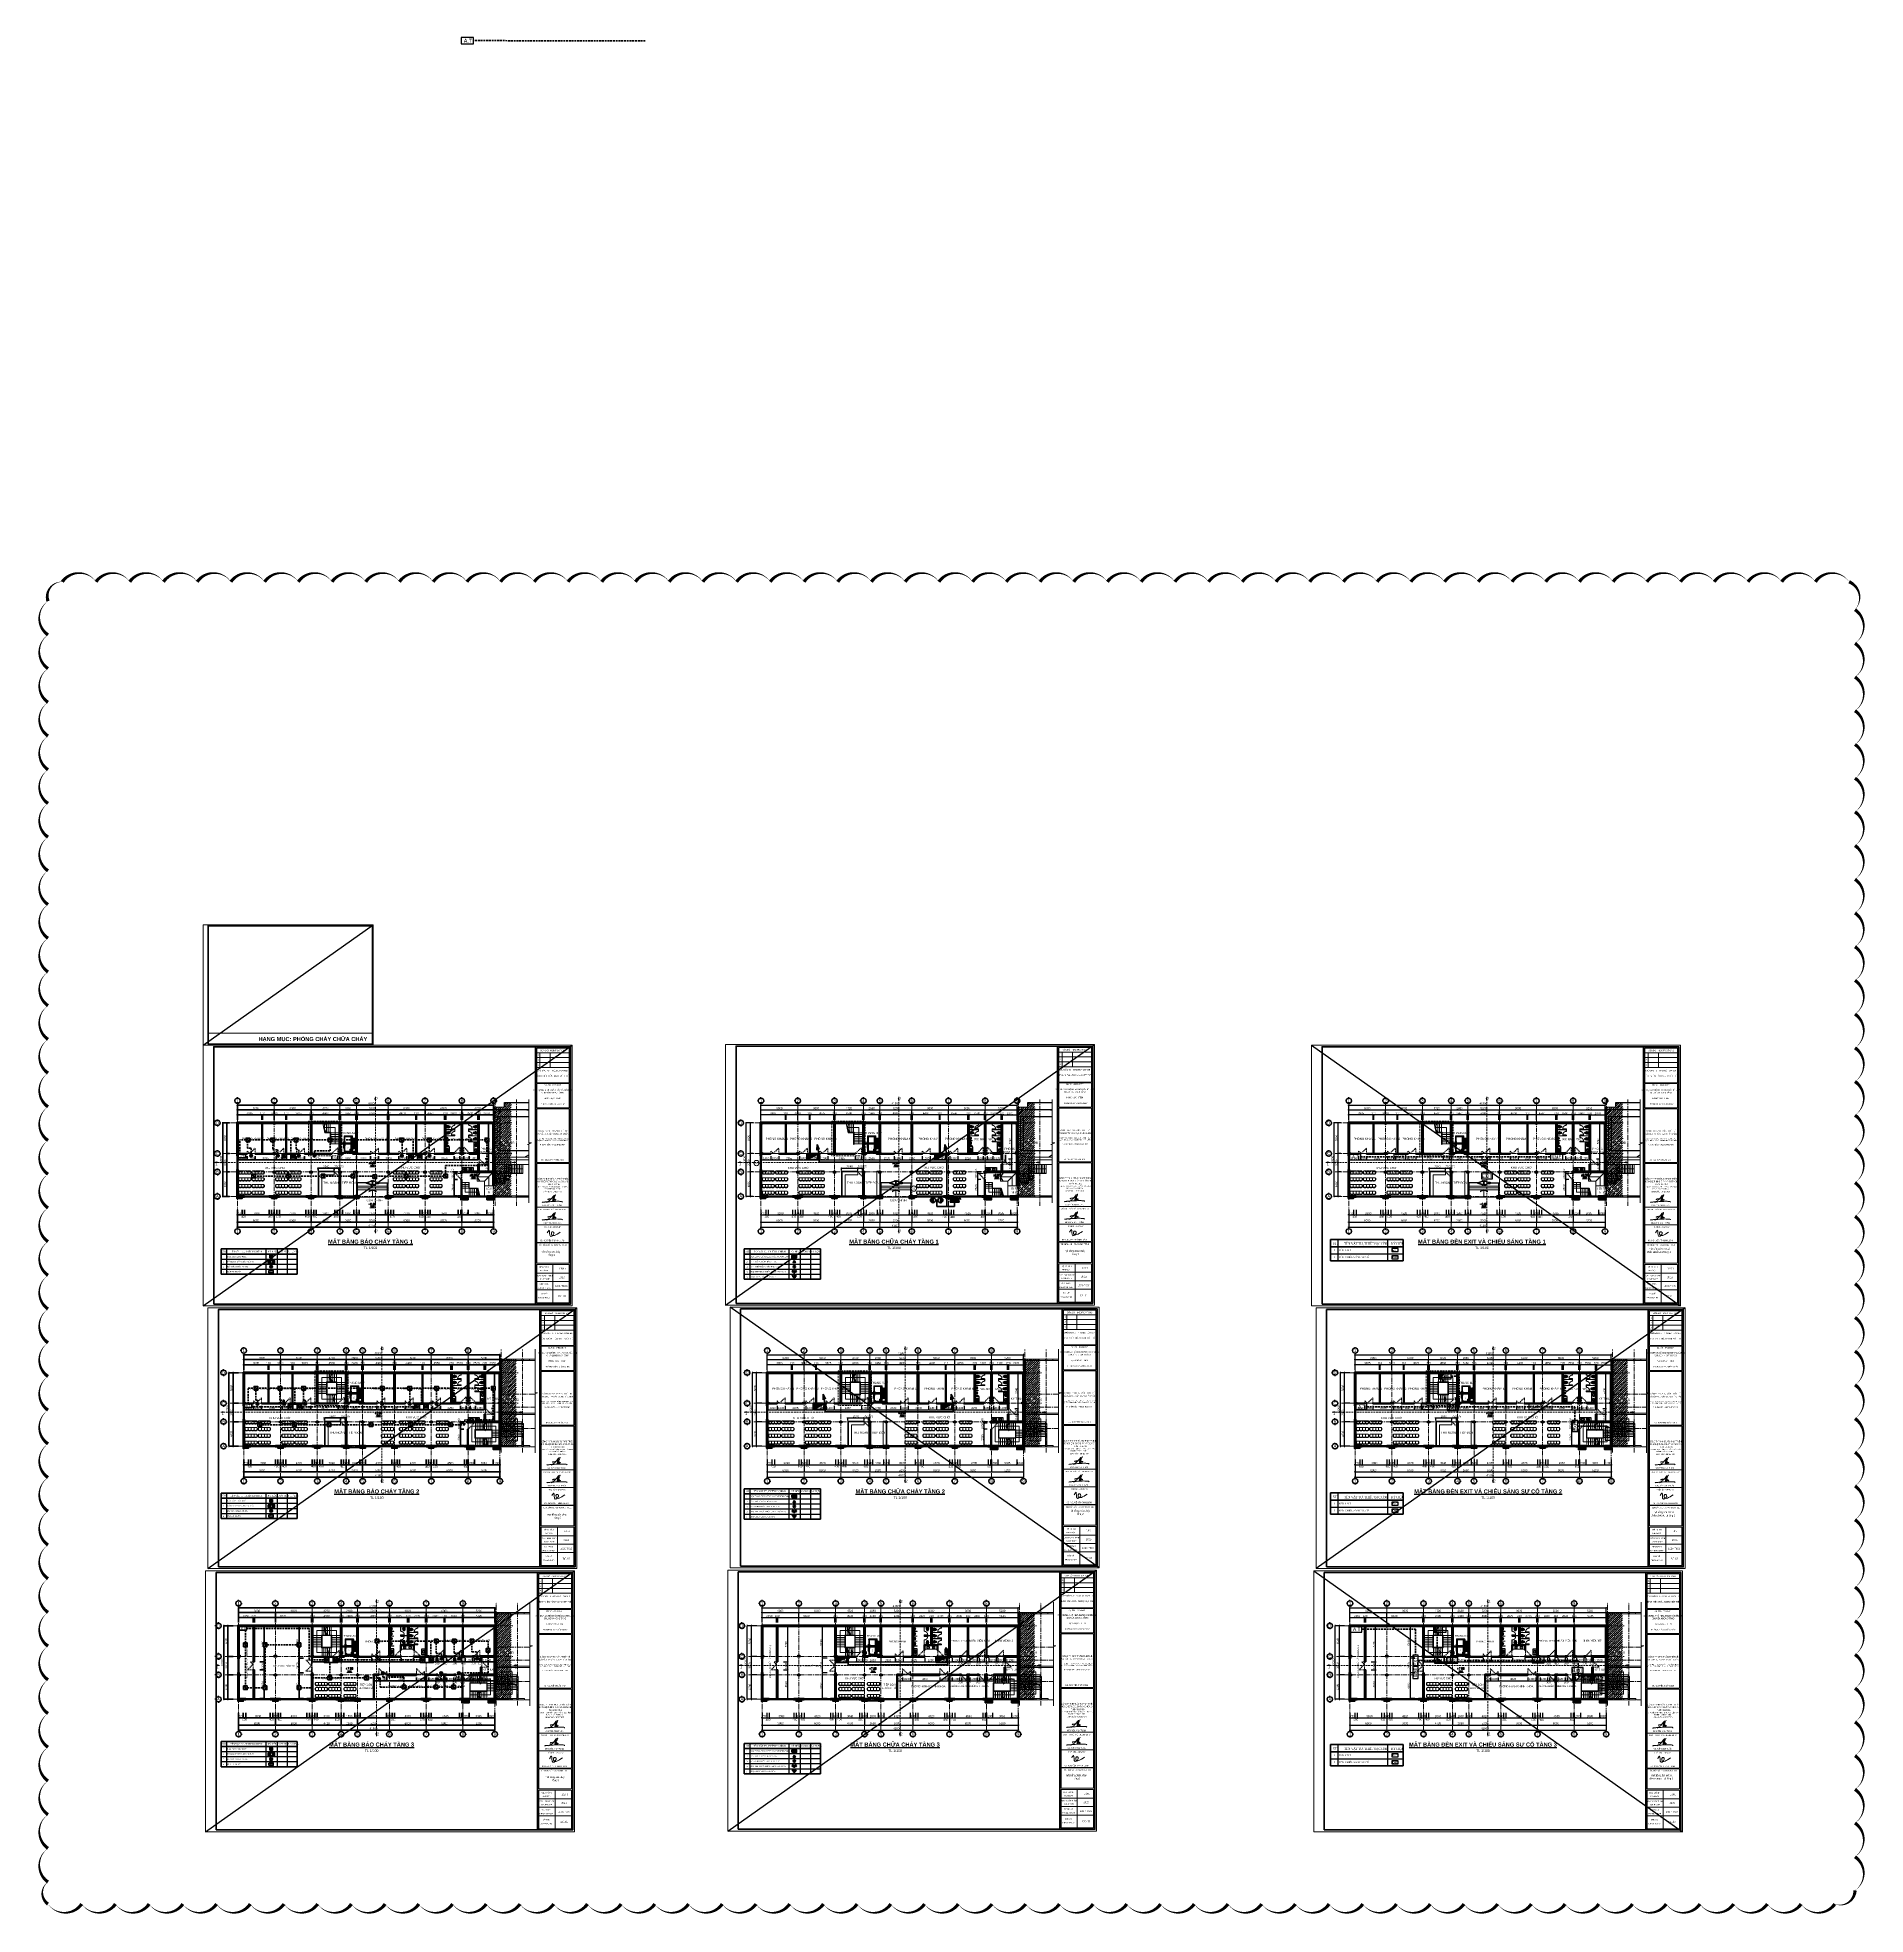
# Model space of a CAD drawing. Header units: millimetres. Extents: x 1109421 to 1726579, y -247837 to 144927.
# Drawn here: x 1428305 to 1726579, y -247837 to 58494 of the extents above; entities that cross this region are included whole.
import ezdxf
from ezdxf.enums import TextEntityAlignment as Align

# ---------------------------------------------------------------- set-up
doc = ezdxf.new("R2010")
doc.units = ezdxf.units.MM
doc.header["$LTSCALE"] = 600
doc.header["$MEASUREMENT"] = 0
doc.set_wipeout_variables(frame=1)
for name, pattern in [('$0$00_Hidden_200', [1.1, 0.55, -0.55]), ('00_Hidden', [2.4, 1.6, -0.8]), ('ACAD_ISO07W100', [3, 0, -3]), ('CENTER', [2, 1.25, -0.25, 0.25, -0.25]), ('CHU VA GHI CHU - Copy$0$HIDDEN', [0.375, 0.25, -0.125]), ('DASHED', [0.75, 0.5, -0.25]), ('GHI CHU - THANG$0$HIDDEN', [9.525, 6.35, -3.175]), ('HIDDEN', [0.375, 0.25, -0.125])]:
    doc.linetypes.add(name, pattern=pattern)
doc.layers.get('0').update_dxf_attribs({"lineweight": 0})
doc.layers.get('Defpoints').update_dxf_attribs({"lineweight": 0})
for name, color, linetype in [('0-Text', 31, 'Continuous'), ('3', 3, 'Continuous'), ('CUA', 67, 'Continuous'), ('Furniture', 17, 'Continuous'), ('HATCH', 8, 'Continuous'), ('MANH', 147, 'Continuous'), ('MANHHON', 8, 'Continuous'), ('TUONG', 33, 'Continuous')]:
    doc.layers.add(name, color=color, linetype=linetype)
for name, color, linetype, lineweight in [('0.10_Thiet-Bi', 157, 'Continuous', 9), ('0.15_Cua', 144, 'Continuous', 15), ('08. Net Text', 3, 'Continuous', 13), ('21', 7, 'Continuous', 25), ('A-WIPEOUT', 254, 'ACAD_ISO07W100', 0), ('cat1', 30, 'Continuous', 50), ('cat2', 22, 'Continuous', 30), ('dam', 6, 'Continuous', 50), ('dim', 144, 'Continuous', 13), ('EG Net thay', 7, 'Continuous', 25), ('Form', 7, 'Continuous', 9), ('HATCH-1', 250, 'Continuous', 9), ('hatch1', 136, 'Continuous', 9), ('Khungten_LCDI', 7, 'Continuous', 25), ('LC Dim', 8, 'Continuous', 18), ('LC ISO', 153, 'Continuous', 13), ('LC Khac', 4, 'Continuous', 9), ('LC MANH DUT', 35, 'HIDDEN', 5), ('LC Net manh', 9, 'Continuous', 5), ('LC Text1', 3, 'Continuous', 20), ('LC Text2', 7, 'Continuous', 25), ('manh1', 67, 'Continuous', 13), ('NET-CAT', 3, 'Continuous', 35), ('Noi that', 35, 'Continuous', 9), ('Noi that T2', 159, 'CHU VA GHI CHU - Copy$0$HIDDEN', 9), ('noithat', 125, 'Continuous', 9), ('PCCC - BAOCHAY - THIETBI', 6, 'Continuous', 35), ('PCCC - CHUA CHAY - ONG D80', 30, 'Continuous', 35), ('PCCC - CHUACHAY - ONG D40', 6, 'Continuous', 35), ('PCCC - CHUACHAY - THIETBI', 1, 'Continuous', 35), ('PCCC - EXIT - THIET BI', 5, 'Continuous', 30), ('PCCC-ATTOMAT', 3, 'Continuous', 30), ('PCCC-BAO CHAY - DAY', 3, 'DASHED', 35), ('PCCC-BAOCHAY-THIETBI', 6, 'Continuous', 35), ('PCCC-CHUACHAY-THIETBI', 1, 'Continuous', 35), ('text', 1, 'Continuous', 20), ('thay1', 63, 'Continuous', 18), ('truc', 76, 'CENTER', 9)]:
    doc.layers.add(name, color=color, linetype=linetype, lineweight=lineweight)
doc.layers.add('KCS_Plotter', color=11, linetype='Continuous', plot=False)
doc.styles.add('chu theo TCVN', font='arial.ttf')
doc.styles.add('EG 1', font='VHAVANB.TTF')
doc.styles.add('General text 2', font='arial.ttf')
doc.styles.add('HOATBIF', font='hoatbif.shx', dxfattribs={"width": 0.8})
doc.styles.add('Khungten', font='VHAVAN.TTF', dxfattribs={"width": 0.9, "height": 5000})
doc.styles.add('LC 1', font='VHAVANB.TTF')
doc.styles.add('LC3', font='VHARIALB.TTF', dxfattribs={"width": 0.8})
doc.styles.add('MD', font='VHTIME.TTF', dxfattribs={"width": 0.85})
doc.styles.add('T1', font='Vnsimli.shx', dxfattribs={"width": 0.8})
doc.styles.add('T2', font='VHARIAL.TTF', dxfattribs={"width": 0.8})
doc.styles.add('Tahoma', font='tahoma.ttf')
doc.styles.add('text', font='hoatbif.shx', dxfattribs={"width": 0.7})
doc.styles.add('Text Khung Ten', font='VHAVAN.TTF')
doc.styles.add('Than may th7-8 - 110518$0$ARIAL', font='arial.ttf')
doc.styles.add('Title', font='VHBLACK.TTF')
doc.styles.add('tm', font='vntimeh.shx', dxfattribs={"bigfont": 'spec_bar.shx'})
doc.styles.add('VnAvantH', font='VHAVANB.TTF', dxfattribs={"width": 0.6})
doc.styles.add('VnTimeH', font='VHTIME.TTF')
doc.dimstyles.new('1-135', dxfattribs={"dimscale": 135, "dimtxt": 2.5, "dimasz": 0.35, "dimexe": 0.5, "dimexo": 0, "dimgap": 0.8, "dimtad": 1, "dimdec": 0, "dimzin": 0, "dimdsep": 46, "dimtxsty": 'HOATBIF', "dimblk1": 'DOT', "dimblk2": 'DOT', "dimsah": 1, "dimcen": -1, "dimdle": 1, "dimclrd": 256, "dimclre": 256, "dimclrt": 4, "dimadec": 3, "dimazin": 2, "dimtfac": 0.333333, "dimtdec": 0, "dimtix": 1, "dimtmove": 2, "dimatfit": 3, "dimldrblk": 'DOT', "dimfxl": 1, "dimtvp": 0.833333, "dimtolj": 1, "dimtzin": 0, "dimarcsym": 0})
pattern_1 = [(45, (-2017569.24, 46159.94), (-53.0330086, 53.0330086), [])]
pattern_2 = [(45, (-475069.9, -175305.75), (-53.0330086, 53.0330086), [])]
pattern_3 = [(45, (-379140.31, -175305.75), (-53.0330086, 53.0330086), [])]

# ---------------------------------------------------------------- blocks, each defined once
blk = doc.blocks.new('ATTOMAT TANG')
at = {"layer": 'PCCC-ATTOMAT'}
blk.add_lwpolyline([(0, 2.88), (0, 0), (5.76, 0), (5.76, 2.88)], close=True, dxfattribs=at)
at = {"layer": 'PCCC-ATTOMAT', "style": 'chu theo TCVN'}
blk.add_text('A.T', height=1.8, dxfattribs=at).set_placement((1.18, 0.5))
blk = doc.blocks.new('DOT')
at = {"layer": 'dim'}
for p, q in [((-3, 0), (3, 0)), ((-1, -1), (1, 1))]:
    blk.add_line(p, q, dxfattribs=at)
blk.add_lwpolyline([(0.5, 1), (-1, -0.5), (-0.5, -1), (1, 0.5)], close=True, dxfattribs=at)
blk = doc.blocks.new('*D2103')
at = {"layer": 'Defpoints', "color": 0, "transparency": 16777216}
for p in [(45653, 105721), (3853, 103308), (45653, 103308)]:
    blk.add_point(p, dxfattribs=at)
at = {"layer": 'dim', "lineweight": -2, "transparency": 16777216}
for p, q in [((3853, 103308), (3853, 105788)), ((3900, 105721), (45606, 105721)), ((45653, 103308), (45653, 105788))]:
    blk.add_line(p, q, dxfattribs=at)
at = {"layer": 'dim', "lineweight": -2, "transparency": 16777216, "xscale": 47.25, "yscale": 47.25, "zscale": 47.25, "rotation": 180}
blk.add_blockref('DOT', (3853, 105721), dxfattribs=at)
at = {"layer": 'dim', "lineweight": -2, "transparency": 16777216, "xscale": 47.25, "yscale": 47.25, "zscale": 47.25}
blk.add_blockref('DOT', (45653, 105721), dxfattribs=at)
at = {"layer": 'dim', "color": 4, "transparency": 16777216, "insert": (25802, 105997), "char_height": 337.5, "attachment_point": 5, "style": 'HOATBIF'}
blk.add_mtext('\\A1;41800', dxfattribs=at)
blk = doc.blocks.new('_Dot')
at = {"color": 0, "linetype": 'ByBlock', "lineweight": -2}
blk.add_line((-0.5, 0), (-1, 0), dxfattribs=at)
at = {"color": 0, "linetype": 'ByBlock', "const_width": 0.5}
blk.add_lwpolyline([(-0.25, 0, 1), (0.25, 0, 1)], format="xyb", close=True, dxfattribs=at)
blk = doc.blocks.new('*D2104')
at = {"layer": 'Defpoints', "color": 0, "transparency": 16777216}
for p in [(9853, 104946), (3853, 103308), (9853, 103308)]:
    blk.add_point(p, dxfattribs=at)
at = {"layer": 'dim', "lineweight": -2, "transparency": 16777216}
for p, q in [((3853, 103308), (3853, 105013)), ((3900, 104946), (9806, 104946)), ((9853, 103308), (9853, 105013))]:
    blk.add_line(p, q, dxfattribs=at)
at = {"layer": 'dim', "lineweight": -2, "transparency": 16777216, "xscale": 47.25, "yscale": 47.25, "zscale": 47.25, "rotation": 180}
blk.add_blockref('DOT', (3853, 104946), dxfattribs=at)
at = {"layer": 'dim', "lineweight": -2, "transparency": 16777216, "xscale": 47.25, "yscale": 47.25, "zscale": 47.25}
blk.add_blockref('DOT', (9853, 104946), dxfattribs=at)
at = {"layer": 'dim', "color": 4, "transparency": 16777216, "insert": (6853, 105223), "char_height": 337.5, "attachment_point": 5, "style": 'HOATBIF'}
blk.add_mtext('\\A1;6000', dxfattribs=at)
blk = doc.blocks.new('*D2105')
at = {"layer": 'Defpoints', "color": 0, "transparency": 16777216}
for p in [(15853, 104946), (9853, 103308), (15853, 103308)]:
    blk.add_point(p, dxfattribs=at)
at = {"layer": 'dim', "lineweight": -2, "transparency": 16777216}
for p, q in [((9853, 103308), (9853, 105013)), ((9900, 104946), (15806, 104946)), ((15853, 103308), (15853, 105013))]:
    blk.add_line(p, q, dxfattribs=at)
at = {"layer": 'dim', "lineweight": -2, "transparency": 16777216, "xscale": 47.25, "yscale": 47.25, "zscale": 47.25, "rotation": 180}
blk.add_blockref('DOT', (9853, 104946), dxfattribs=at)
at = {"layer": 'dim', "lineweight": -2, "transparency": 16777216, "xscale": 47.25, "yscale": 47.25, "zscale": 47.25}
blk.add_blockref('DOT', (15853, 104946), dxfattribs=at)
at = {"layer": 'dim', "color": 4, "transparency": 16777216, "insert": (12853, 105223), "char_height": 337.5, "attachment_point": 5, "style": 'HOATBIF'}
blk.add_mtext('\\A1;6000', dxfattribs=at)
blk = doc.blocks.new('*D2106')
at = {"layer": 'Defpoints', "color": 0, "transparency": 16777216}
for p in [(20573, 104946), (15853, 103308), (20573, 103308)]:
    blk.add_point(p, dxfattribs=at)
at = {"layer": 'dim', "lineweight": -2, "transparency": 16777216}
for p, q in [((15853, 103308), (15853, 105013)), ((15900, 104946), (20526, 104946)), ((20573, 103308), (20573, 105013))]:
    blk.add_line(p, q, dxfattribs=at)
at = {"layer": 'dim', "lineweight": -2, "transparency": 16777216, "xscale": 47.25, "yscale": 47.25, "zscale": 47.25, "rotation": 180}
blk.add_blockref('DOT', (15853, 104946), dxfattribs=at)
at = {"layer": 'dim', "lineweight": -2, "transparency": 16777216, "xscale": 47.25, "yscale": 47.25, "zscale": 47.25}
blk.add_blockref('DOT', (20573, 104946), dxfattribs=at)
at = {"layer": 'dim', "color": 4, "transparency": 16777216, "insert": (18213, 105223), "char_height": 337.5, "attachment_point": 5, "style": 'HOATBIF'}
blk.add_mtext('\\A1;4720', dxfattribs=at)
blk = doc.blocks.new('*D2107')
at = {"layer": 'Defpoints', "color": 0, "transparency": 16777216}
for p in [(23253, 104946), (20573, 103308), (23253, 103308)]:
    blk.add_point(p, dxfattribs=at)
at = {"layer": 'dim', "lineweight": -2, "transparency": 16777216}
for p, q in [((20573, 103308), (20573, 105013)), ((20620, 104946), (23206, 104946)), ((23253, 103308), (23253, 105013))]:
    blk.add_line(p, q, dxfattribs=at)
at = {"layer": 'dim', "lineweight": -2, "transparency": 16777216, "xscale": 47.25, "yscale": 47.25, "zscale": 47.25, "rotation": 180}
blk.add_blockref('DOT', (20573, 104946), dxfattribs=at)
at = {"layer": 'dim', "lineweight": -2, "transparency": 16777216, "xscale": 47.25, "yscale": 47.25, "zscale": 47.25}
blk.add_blockref('DOT', (23253, 104946), dxfattribs=at)
at = {"layer": 'dim', "color": 4, "transparency": 16777216, "insert": (21913, 105223), "char_height": 337.5, "attachment_point": 5, "style": 'HOATBIF'}
blk.add_mtext('\\A1;2680', dxfattribs=at)
blk = doc.blocks.new('*D2108')
at = {"layer": 'Defpoints', "color": 0, "transparency": 16777216}
for p in [(34453, 104946), (28453, 103308), (34453, 103308)]:
    blk.add_point(p, dxfattribs=at)
at = {"layer": 'dim', "lineweight": -2, "transparency": 16777216}
for p, q in [((28453, 103308), (28453, 105013)), ((28500, 104946), (34406, 104946)), ((34453, 103308), (34453, 105013))]:
    blk.add_line(p, q, dxfattribs=at)
at = {"layer": 'dim', "lineweight": -2, "transparency": 16777216, "xscale": 47.25, "yscale": 47.25, "zscale": 47.25, "rotation": 180}
blk.add_blockref('DOT', (28453, 104946), dxfattribs=at)
at = {"layer": 'dim', "lineweight": -2, "transparency": 16777216, "xscale": 47.25, "yscale": 47.25, "zscale": 47.25}
blk.add_blockref('DOT', (34453, 104946), dxfattribs=at)
at = {"layer": 'dim', "color": 4, "transparency": 16777216, "insert": (31453, 105223), "char_height": 337.5, "attachment_point": 5, "style": 'HOATBIF'}
blk.add_mtext('\\A1;6000', dxfattribs=at)
blk = doc.blocks.new('*D2109')
at = {"layer": 'Defpoints', "color": 0, "transparency": 16777216}
for p in [(40453, 104946), (34453, 103308), (40453, 103308)]:
    blk.add_point(p, dxfattribs=at)
at = {"layer": 'dim', "lineweight": -2, "transparency": 16777216}
for p, q in [((34453, 103308), (34453, 105013)), ((34500, 104946), (40406, 104946)), ((40453, 103308), (40453, 105013))]:
    blk.add_line(p, q, dxfattribs=at)
at = {"layer": 'dim', "lineweight": -2, "transparency": 16777216, "xscale": 47.25, "yscale": 47.25, "zscale": 47.25, "rotation": 180}
blk.add_blockref('DOT', (34453, 104946), dxfattribs=at)
at = {"layer": 'dim', "lineweight": -2, "transparency": 16777216, "xscale": 47.25, "yscale": 47.25, "zscale": 47.25}
blk.add_blockref('DOT', (40453, 104946), dxfattribs=at)
at = {"layer": 'dim', "color": 4, "transparency": 16777216, "insert": (37453, 105223), "char_height": 337.5, "attachment_point": 5, "style": 'HOATBIF'}
blk.add_mtext('\\A1;6000', dxfattribs=at)
blk = doc.blocks.new('*D2110')
at = {"layer": 'Defpoints', "color": 0, "transparency": 16777216}
for p in [(45653, 104946), (40453, 103308), (45653, 103308)]:
    blk.add_point(p, dxfattribs=at)
at = {"layer": 'dim', "lineweight": -2, "transparency": 16777216}
for p, q in [((40453, 103308), (40453, 105013)), ((40500, 104946), (45606, 104946)), ((45653, 103308), (45653, 105013))]:
    blk.add_line(p, q, dxfattribs=at)
at = {"layer": 'dim', "lineweight": -2, "transparency": 16777216, "xscale": 47.25, "yscale": 47.25, "zscale": 47.25, "rotation": 180}
blk.add_blockref('DOT', (40453, 104946), dxfattribs=at)
at = {"layer": 'dim', "lineweight": -2, "transparency": 16777216, "xscale": 47.25, "yscale": 47.25, "zscale": 47.25}
blk.add_blockref('DOT', (45653, 104946), dxfattribs=at)
at = {"layer": 'dim', "color": 4, "transparency": 16777216, "insert": (43053, 105223), "char_height": 337.5, "attachment_point": 5, "style": 'HOATBIF'}
blk.add_mtext('\\A1;5200', dxfattribs=at)
blk = doc.blocks.new('*D2111')
at = {"layer": 'Defpoints', "color": 0, "transparency": 16777216}
for p in [(43283, 103308), (45653, 104111), (45653, 103308)]:
    blk.add_point(p, dxfattribs=at)
at = {"layer": 'dim', "lineweight": -2, "transparency": 16777216}
for p, q in [((43283, 103308), (43283, 104178)), ((45653, 103308), (45653, 104178)), ((43330, 104111), (45606, 104111))]:
    blk.add_line(p, q, dxfattribs=at)
at = {"layer": 'dim', "lineweight": -2, "transparency": 16777216, "xscale": 47.25, "yscale": 47.25, "zscale": 47.25, "rotation": 180}
blk.add_blockref('DOT', (43283, 104111), dxfattribs=at)
at = {"layer": 'dim', "lineweight": -2, "transparency": 16777216, "xscale": 47.25, "yscale": 47.25, "zscale": 47.25}
blk.add_blockref('DOT', (45653, 104111), dxfattribs=at)
at = {"layer": 'dim', "color": 4, "transparency": 16777216, "insert": (44468, 104387), "char_height": 337.5, "attachment_point": 5, "style": 'HOATBIF'}
blk.add_mtext('\\A1;2370', dxfattribs=at)
blk = doc.blocks.new('KyHieu TrucDinhVi')
at = {"color": 7, "lineweight": 30}
for p, q in [((-2.4, 0), (-4, 0)), ((0, 2.4), (0, 4)), ((2.4, 0), (4, 0)), ((0, -2.4), (0, -4))]:
    blk.add_line(p, q, dxfattribs=at)
blk.add_circle((0, 0), 3.3)
blk.add_circle((0, 0), 3, dxfattribs=at)
at = {"ltscale": 20, "style": 'Tahoma'}
blk.add_attdef('AA', text='', height=3, dxfattribs=at).set_placement((0, 0), align=Align.MIDDLE_CENTER)
blk = doc.blocks.new('*D2112')
at = {"layer": 'Defpoints', "color": 0, "transparency": 16777216}
for p in [(28453, 104946), (23253, 103308), (28453, 103308)]:
    blk.add_point(p, dxfattribs=at)
at = {"layer": 'dim', "lineweight": -2, "transparency": 16777216}
for p, q in [((23253, 103308), (23253, 105013)), ((23300, 104946), (28406, 104946)), ((28453, 103308), (28453, 105013))]:
    blk.add_line(p, q, dxfattribs=at)
at = {"layer": 'dim', "lineweight": -2, "transparency": 16777216, "xscale": 47.25, "yscale": 47.25, "zscale": 47.25, "rotation": 180}
blk.add_blockref('DOT', (23253, 104946), dxfattribs=at)
at = {"layer": 'dim', "lineweight": -2, "transparency": 16777216, "xscale": 47.25, "yscale": 47.25, "zscale": 47.25}
blk.add_blockref('DOT', (28453, 104946), dxfattribs=at)
at = {"layer": 'dim', "color": 4, "transparency": 16777216, "insert": (25853, 105223), "char_height": 337.5, "attachment_point": 5, "style": 'HOATBIF'}
blk.add_mtext('\\A1;5200', dxfattribs=at)
blk = doc.blocks.new('TIEUDE1')
at = {"layer": 'LC Text2', "color": 7, "style": 'LC 1'}
blk.add_attdef('TIªU§Ò', text='', height=5, dxfattribs=at).set_placement((0, 0), align=Align.BOTTOM_CENTER)
blk.add_attdef('TL', text='', height=3, dxfattribs=at).set_placement((0, -2), align=Align.TOP_CENTER)
blk = doc.blocks.new('*D2101')
at = {"layer": 'Defpoints', "color": 0, "transparency": 16777216}
for p in [(2119, 94821), (2567, 94821), (2567, 90821)]:
    blk.add_point(p, dxfattribs=at)
at = {"layer": 'dim', "lineweight": -2, "transparency": 16777216}
for p, q in [((2567, 94821), (2051, 94821)), ((2119, 90869), (2119, 94774)), ((2567, 90821), (2051, 90821))]:
    blk.add_line(p, q, dxfattribs=at)
at = {"layer": 'dim', "lineweight": -2, "transparency": 16777216, "xscale": 47.25, "yscale": 47.25, "zscale": 47.25}
for p, rotation in [((2119, 94821), 90), ((2119, 90821), 270)]:
    blk.add_blockref('DOT', p, dxfattribs=dict(at, rotation=rotation))
at = {"layer": 'dim', "color": 4, "transparency": 16777216, "insert": (1842, 92821), "char_height": 337.5, "attachment_point": 5, "rotation": 90, "style": 'HOATBIF'}
blk.add_mtext('\\A1;4000', dxfattribs=at)
blk = doc.blocks.new('*D2102')
at = {"layer": 'Defpoints', "color": 0, "transparency": 16777216}
for p in [(1441, 102821), (2567, 102821), (2567, 90821)]:
    blk.add_point(p, dxfattribs=at)
at = {"layer": 'dim', "lineweight": -2, "transparency": 16777216}
for p, q in [((2567, 102821), (1374, 102821)), ((1441, 90869), (1441, 102774)), ((2567, 90821), (1374, 90821))]:
    blk.add_line(p, q, dxfattribs=at)
at = {"layer": 'dim', "lineweight": -2, "transparency": 16777216, "xscale": 47.25, "yscale": 47.25, "zscale": 47.25}
for p, rotation in [((1441, 102821), 90), ((1441, 90821), 270)]:
    blk.add_blockref('DOT', p, dxfattribs=dict(at, rotation=rotation))
at = {"layer": 'dim', "color": 4, "transparency": 16777216, "insert": (1165, 96821), "char_height": 337.5, "attachment_point": 5, "rotation": 90, "style": 'HOATBIF'}
blk.add_mtext('\\A1;12000', dxfattribs=at)
blk = doc.blocks.new('dfdfdffđ')
at = {"layer": 'Noi that', "linetype": '00_Hidden'}
for p, q in [((954197, -6316), (954197, -6571)), ((954257, -6273), (954257, -6613)), ((954677, -6213), (954317, -6213)), ((954348, -6673), (954646, -6673)), ((954737, -6613), (954737, -6273)), ((954737, -6613), (954737, -6273)), ((954797, -6213), (955157, -6213)), ((955126, -6673), (954828, -6673)), ((955217, -6273), (955217, -6613)), ((955217, -6273), (955217, -6613)), ((955637, -6213), (955277, -6213)), ((955308, -6673), (955606, -6673)), ((955697, -6613), (955697, -6273)), ((955697, -6613), (955697, -6273)), ((955757, -6213), (956117, -6213)), ((956086, -6673), (955788, -6673)), ((956177, -6273), (956177, -6613)), ((956237, -6316), (956237, -6571))]:
    blk.add_line(p, q, dxfattribs=at)
for centre, radius, start, end in [((954227, -6324), 31.2, 343.7398, 196.2602), ((954227, -6562), 31.2, 163.7398, 16.2602), ((954275, -6660), 21.9, 57.97259, 216.69006), ((954317, -6273), 60, 90, 180), ((954317, -6613), 60, 180, 207.58444), ((954497, -6353), 400, 233.1301, 306.8699), ((954497, -6310), 393, 237.57575, 302.42425), ((954677, -6273), 60, 0, 90), ((954720, -6660), 21.9, 323.30994, 122.02741), ((954677, -6613), 60, 332.41556, 0), ((954755, -6660), 21.9, 57.97259, 216.69006), ((954797, -6273), 60, 90, 180), ((954797, -6613), 60, 180, 207.58444), ((954977, -6353), 400, 233.1301, 306.8699), ((954977, -6310), 393, 237.57575, 302.42425), ((955157, -6273), 60, 0, 90), ((955200, -6660), 21.9, 323.30994, 122.02741), ((955157, -6613), 60, 332.41556, 0), ((955235, -6660), 21.9, 57.97259, 216.69006), ((955277, -6273), 60, 90, 180), ((955277, -6613), 60, 180, 207.58444), ((955457, -6353), 400, 233.1301, 306.8699), ((955457, -6310), 393, 237.57575, 302.42425), ((955637, -6273), 60, 0, 90), ((955680, -6660), 21.9, 323.30994, 122.02741), ((955637, -6613), 60, 332.41556, 0), ((955715, -6660), 21.9, 57.97259, 216.69006), ((955757, -6273), 60, 90, 180), ((955757, -6613), 60, 180, 207.58444), ((955937, -6353), 400, 233.1301, 306.8699), ((955937, -6310), 393, 237.57575, 302.42425), ((956117, -6273), 60, 0, 90), ((956160, -6660), 21.9, 323.30994, 122.02741), ((956117, -6613), 60, 332.41556, 0), ((956207, -6324), 31.2, 343.7398, 196.2602), ((956207, -6562), 31.2, 163.7398, 16.2602)]:
    blk.add_arc(centre, radius, start, end, dxfattribs=at)
blk = doc.blocks.new('*D2091')
at = {"layer": 'Defpoints', "color": 0, "transparency": 16777216}
for p in [(3853, 88631), (9853, 88631), (9853, 86624)]:
    blk.add_point(p, dxfattribs=at)
at = {"layer": 'dim', "lineweight": -2, "transparency": 16777216}
for p, q in [((3853, 88631), (3853, 86557)), ((3900, 86624), (9806, 86624)), ((9853, 88631), (9853, 86557))]:
    blk.add_line(p, q, dxfattribs=at)
at = {"layer": 'dim', "lineweight": -2, "transparency": 16777216, "xscale": 47.25, "yscale": 47.25, "zscale": 47.25, "rotation": 180}
blk.add_blockref('DOT', (3853, 86624), dxfattribs=at)
at = {"layer": 'dim', "lineweight": -2, "transparency": 16777216, "xscale": 47.25, "yscale": 47.25, "zscale": 47.25}
blk.add_blockref('DOT', (9853, 86624), dxfattribs=at)
at = {"layer": 'dim', "color": 4, "transparency": 16777216, "insert": (6853, 86901), "char_height": 337.5, "attachment_point": 5, "style": 'HOATBIF'}
blk.add_mtext('\\A1;6000', dxfattribs=at)
blk = doc.blocks.new('*D2092')
at = {"layer": 'Defpoints', "color": 0, "transparency": 16777216}
for p in [(9853, 88631), (15853, 88631), (15853, 86624)]:
    blk.add_point(p, dxfattribs=at)
at = {"layer": 'dim', "lineweight": -2, "transparency": 16777216}
for p, q in [((9853, 88631), (9853, 86557)), ((9900, 86624), (15806, 86624)), ((15853, 88631), (15853, 86557))]:
    blk.add_line(p, q, dxfattribs=at)
at = {"layer": 'dim', "lineweight": -2, "transparency": 16777216, "xscale": 47.25, "yscale": 47.25, "zscale": 47.25, "rotation": 180}
blk.add_blockref('DOT', (9853, 86624), dxfattribs=at)
at = {"layer": 'dim', "lineweight": -2, "transparency": 16777216, "xscale": 47.25, "yscale": 47.25, "zscale": 47.25}
blk.add_blockref('DOT', (15853, 86624), dxfattribs=at)
at = {"layer": 'dim', "color": 4, "transparency": 16777216, "insert": (12853, 86901), "char_height": 337.5, "attachment_point": 5, "style": 'HOATBIF'}
blk.add_mtext('\\A1;6000', dxfattribs=at)
blk = doc.blocks.new('*D2093')
at = {"layer": 'Defpoints', "color": 0, "transparency": 16777216}
for p in [(15853, 88631), (20573, 88631), (20573, 86624)]:
    blk.add_point(p, dxfattribs=at)
at = {"layer": 'dim', "lineweight": -2, "transparency": 16777216}
for p, q in [((15853, 88631), (15853, 86557)), ((15900, 86624), (20526, 86624)), ((20573, 88631), (20573, 86557))]:
    blk.add_line(p, q, dxfattribs=at)
at = {"layer": 'dim', "lineweight": -2, "transparency": 16777216, "xscale": 47.25, "yscale": 47.25, "zscale": 47.25, "rotation": 180}
blk.add_blockref('DOT', (15853, 86624), dxfattribs=at)
at = {"layer": 'dim', "lineweight": -2, "transparency": 16777216, "xscale": 47.25, "yscale": 47.25, "zscale": 47.25}
blk.add_blockref('DOT', (20573, 86624), dxfattribs=at)
at = {"layer": 'dim', "color": 4, "transparency": 16777216, "insert": (18213, 86901), "char_height": 337.5, "attachment_point": 5, "style": 'HOATBIF'}
blk.add_mtext('\\A1;4720', dxfattribs=at)
blk = doc.blocks.new('*D2094')
at = {"layer": 'Defpoints', "color": 0, "transparency": 16777216}
for p in [(20573, 88631), (23253, 88631), (23253, 86624)]:
    blk.add_point(p, dxfattribs=at)
at = {"layer": 'dim', "lineweight": -2, "transparency": 16777216}
for p, q in [((20573, 88631), (20573, 86557)), ((20620, 86624), (23206, 86624)), ((23253, 88631), (23253, 86557))]:
    blk.add_line(p, q, dxfattribs=at)
at = {"layer": 'dim', "lineweight": -2, "transparency": 16777216, "xscale": 47.25, "yscale": 47.25, "zscale": 47.25, "rotation": 180}
blk.add_blockref('DOT', (20573, 86624), dxfattribs=at)
at = {"layer": 'dim', "lineweight": -2, "transparency": 16777216, "xscale": 47.25, "yscale": 47.25, "zscale": 47.25}
blk.add_blockref('DOT', (23253, 86624), dxfattribs=at)
at = {"layer": 'dim', "color": 4, "transparency": 16777216, "insert": (21913, 86901), "char_height": 337.5, "attachment_point": 5, "style": 'HOATBIF'}
blk.add_mtext('\\A1;2680', dxfattribs=at)
blk = doc.blocks.new('*D2095')
at = {"layer": 'Defpoints', "color": 0, "transparency": 16777216}
for p in [(23253, 88631), (28453, 88631), (28453, 86624)]:
    blk.add_point(p, dxfattribs=at)
at = {"layer": 'dim', "lineweight": -2, "transparency": 16777216}
for p, q in [((23253, 88631), (23253, 86557)), ((23300, 86624), (28406, 86624)), ((28453, 88631), (28453, 86557))]:
    blk.add_line(p, q, dxfattribs=at)
at = {"layer": 'dim', "lineweight": -2, "transparency": 16777216, "xscale": 47.25, "yscale": 47.25, "zscale": 47.25, "rotation": 180}
blk.add_blockref('DOT', (23253, 86624), dxfattribs=at)
at = {"layer": 'dim', "lineweight": -2, "transparency": 16777216, "xscale": 47.25, "yscale": 47.25, "zscale": 47.25}
blk.add_blockref('DOT', (28453, 86624), dxfattribs=at)
at = {"layer": 'dim', "color": 4, "transparency": 16777216, "insert": (25853, 86901), "char_height": 337.5, "attachment_point": 5, "style": 'HOATBIF'}
blk.add_mtext('\\A1;5200', dxfattribs=at)
blk = doc.blocks.new('*D2096')
at = {"layer": 'Defpoints', "color": 0, "transparency": 16777216}
for p in [(28453, 88631), (34453, 88631), (34453, 86624)]:
    blk.add_point(p, dxfattribs=at)
at = {"layer": 'dim', "lineweight": -2, "transparency": 16777216}
for p, q in [((28453, 88631), (28453, 86557)), ((28500, 86624), (34406, 86624)), ((34453, 88631), (34453, 86557))]:
    blk.add_line(p, q, dxfattribs=at)
at = {"layer": 'dim', "lineweight": -2, "transparency": 16777216, "xscale": 47.25, "yscale": 47.25, "zscale": 47.25, "rotation": 180}
blk.add_blockref('DOT', (28453, 86624), dxfattribs=at)
at = {"layer": 'dim', "lineweight": -2, "transparency": 16777216, "xscale": 47.25, "yscale": 47.25, "zscale": 47.25}
blk.add_blockref('DOT', (34453, 86624), dxfattribs=at)
at = {"layer": 'dim', "color": 4, "transparency": 16777216, "insert": (31453, 86901), "char_height": 337.5, "attachment_point": 5, "style": 'HOATBIF'}
blk.add_mtext('\\A1;6000', dxfattribs=at)
blk = doc.blocks.new('*D2097')
at = {"layer": 'Defpoints', "color": 0, "transparency": 16777216}
for p in [(34453, 88631), (40453, 88631), (40453, 86624)]:
    blk.add_point(p, dxfattribs=at)
at = {"layer": 'dim', "lineweight": -2, "transparency": 16777216}
for p, q in [((34453, 88631), (34453, 86557)), ((34500, 86624), (40406, 86624)), ((40453, 88631), (40453, 86557))]:
    blk.add_line(p, q, dxfattribs=at)
at = {"layer": 'dim', "lineweight": -2, "transparency": 16777216, "xscale": 47.25, "yscale": 47.25, "zscale": 47.25, "rotation": 180}
blk.add_blockref('DOT', (34453, 86624), dxfattribs=at)
at = {"layer": 'dim', "lineweight": -2, "transparency": 16777216, "xscale": 47.25, "yscale": 47.25, "zscale": 47.25}
blk.add_blockref('DOT', (40453, 86624), dxfattribs=at)
at = {"layer": 'dim', "color": 4, "transparency": 16777216, "insert": (37453, 86901), "char_height": 337.5, "attachment_point": 5, "style": 'HOATBIF'}
blk.add_mtext('\\A1;6000', dxfattribs=at)
blk = doc.blocks.new('*D2098')
at = {"layer": 'Defpoints', "color": 0, "transparency": 16777216}
for p in [(40453, 88631), (45653, 88631), (45653, 86624)]:
    blk.add_point(p, dxfattribs=at)
at = {"layer": 'dim', "lineweight": -2, "transparency": 16777216}
for p, q in [((40453, 88631), (40453, 86557)), ((40500, 86624), (45606, 86624)), ((45653, 88631), (45653, 86557))]:
    blk.add_line(p, q, dxfattribs=at)
at = {"layer": 'dim', "lineweight": -2, "transparency": 16777216, "xscale": 47.25, "yscale": 47.25, "zscale": 47.25, "rotation": 180}
blk.add_blockref('DOT', (40453, 86624), dxfattribs=at)
at = {"layer": 'dim', "lineweight": -2, "transparency": 16777216, "xscale": 47.25, "yscale": 47.25, "zscale": 47.25}
blk.add_blockref('DOT', (45653, 86624), dxfattribs=at)
at = {"layer": 'dim', "color": 4, "transparency": 16777216, "insert": (43053, 86901), "char_height": 337.5, "attachment_point": 5, "style": 'HOATBIF'}
blk.add_mtext('\\A1;5200', dxfattribs=at)
blk = doc.blocks.new('*D2099')
at = {"layer": 'Defpoints', "color": 0, "transparency": 16777216}
for p in [(2119, 97821), (2567, 97821), (2567, 94821)]:
    blk.add_point(p, dxfattribs=at)
at = {"layer": 'dim', "lineweight": -2, "transparency": 16777216}
for p, q in [((2567, 97821), (2051, 97821)), ((2119, 94869), (2119, 97774)), ((2567, 94821), (2051, 94821))]:
    blk.add_line(p, q, dxfattribs=at)
at = {"layer": 'dim', "lineweight": -2, "transparency": 16777216, "xscale": 47.25, "yscale": 47.25, "zscale": 47.25}
for p, rotation in [((2119, 97821), 90), ((2119, 94821), 270)]:
    blk.add_blockref('DOT', p, dxfattribs=dict(at, rotation=rotation))
at = {"layer": 'dim', "color": 4, "transparency": 16777216, "insert": (1842, 96321), "char_height": 337.5, "attachment_point": 5, "rotation": 90, "style": 'HOATBIF'}
blk.add_mtext('\\A1;3000', dxfattribs=at)
blk = doc.blocks.new('*D2100')
at = {"layer": 'Defpoints', "color": 0, "transparency": 16777216}
for p in [(2119, 102821), (2567, 102821), (2567, 97821)]:
    blk.add_point(p, dxfattribs=at)
at = {"layer": 'dim', "lineweight": -2, "transparency": 16777216}
for p, q in [((2567, 102821), (2051, 102821)), ((2119, 97869), (2119, 102774)), ((2567, 97821), (2051, 97821))]:
    blk.add_line(p, q, dxfattribs=at)
at = {"layer": 'dim', "lineweight": -2, "transparency": 16777216, "xscale": 47.25, "yscale": 47.25, "zscale": 47.25}
for p, rotation in [((2119, 102821), 90), ((2119, 97821), 270)]:
    blk.add_blockref('DOT', p, dxfattribs=dict(at, rotation=rotation))
at = {"layer": 'dim', "color": 4, "transparency": 16777216, "insert": (1842, 100321), "char_height": 337.5, "attachment_point": 5, "rotation": 90, "style": 'HOATBIF'}
blk.add_mtext('\\A1;5000', dxfattribs=at)
blk = doc.blocks.new('bet wc thuong')
at = {"layer": 'Noi that', "ltscale": 3}
h = blk.add_hatch(color=256, dxfattribs=at)
h.paths.add_polyline_path([(-244, 6), (-194, 6, 0.4048812), (-291, 106), (-291, 56, -0.3955996)])
h.paths.add_polyline_path([(-294, -94, 0.007992), (-291, -93), (-291, -43, -0.0159933), (-294, -44, -0.4142136), (-344, 6), (-394, 6, 0.4142136)])
h.paths.add_polyline_path([(-291, 6), (-291, 56, 0.0159933), (-294, 56, 0.4142136), (-344, 6)])
h.paths.add_polyline_path([(-244, 6), (-291, 6), (-291, -43, 0.3955996)])
at = {"layer": 'Noi that', "color": 251, "ltscale": 0.5}
for p, q in [((89, 6), (-779, 6)), ((-371, 280), (-371, -267))]:
    blk.add_line(p, q, dxfattribs=at)
at = {"layer": 'Noi that'}
for p, q in [((-728, -5), (-728, 18)), ((-145, 6), (-443, 6)), ((-371, 196), (-138, 196)), ((-291, 156), (-291, -143)), ((-216, 196), (-202, 6)), ((-202, 6), (-216, -183)), ((-172, 166), (-179, 121)), ((-33, 196), (-138, 196)), ((-89, 338), (-2, 349)), ((-2, 305), (-89, 316)), ((-8, -159), (-8, 172)), ((-2, 349), (-2, 305)), ((9, 360), (9, 294)), ((-138, -183), (-371, -183)), ((-179, -108), (-172, -153)), ((-138, -183), (-33, -183))]:
    blk.add_line(p, q, dxfattribs=at)
for centre, radius in [((-371, 6), 48.3), ((-371, 6), 43.5), ((-294, 6), 100), ((-294, 6), 50)]:
    blk.add_circle(centre, radius, dxfattribs=at)
for centre, radius, start, end in [((-632, 18), 96.7, 126.62375, 180), ((-386, -311), 508, 88.21204, 126.62375), ((-532, 6), 94.5, 148.92745, 180), ((-532, -8), 94.5, 148.92745, 175.5985), ((-532, 6), 94.5, 180, 211.07255), ((-471, -30), 166, 124.5044, 148.92745), ((-471, -45), 166, 124.5044, 148.92745), ((-431, -89), 237, 105.89313, 124.5044), ((-431, -103), 237, 105.89313, 124.5044), ((-404, -181), 333, 92.08214, 105.89313), ((-404, -196), 333, 92.08214, 105.89313), ((-409, 6), 145, 267.12987, 92.87013), ((-409, -8), 145, 2.86128, 92.87013), ((-371, -3), 43.5, 6.37937, 173.62063), ((782, 6), 967, 173.21103, 186.78897), ((-138, 162), 33.8, 90, 173.21103), ((-89, 327), 10.9, 90, 270), ((-33, 172), 24.2, 0, 90), ((14, 344), 16, 106.1502, 163.8498), ((14, 309), 16, 196.1502, 253.8498), ((-632, -5), 96.7, 180, 233.37625), ((-386, 324), 508, 233.37625, 271.78796), ((-471, 43), 166, 211.07255, 235.4956), ((-431, 102), 237, 235.4956, 254.10687), ((-404, 194), 333, 254.10687, 267.91786), ((-138, -149), 33.8, 186.78897, 270), ((-33, -159), 24.2, 270, 0)]:
    blk.add_arc(centre, radius, start, end, dxfattribs=at)
blk = doc.blocks.new('CSDS')
at = {"layer": 'MANH'}
for p, q in [((-0.1, -0.7), (-1.4, -0.7)), ((-0.8, -0.4), (-0.8, -0.4)), ((-0.8, -0.4), (-0.8, -0.4)), ((-0.7, -0.3), (-0.7, -0.3)), ((-0.7, -0.3), (-0.7, -0.3)), ((-0.7, -0.6), (-0.7, -0.5)), ((-0.7, -0.5), (-0.7, -0.6)), ((-0.6, -0.4), (-0.6, -0.4)), ((-0.6, -0.4), (-0.6, -0.4)), ((-0.1, -1.1), (-0.1, -0.5)), ((0.1, -0.5), (0.1, -1.1)), ((0.1, -0.7), (1.4, -0.7)), ((0.6, -0.4), (0.6, -0.4)), ((0.6, -0.4), (0.6, -0.4)), ((0.7, -0.3), (0.7, -0.3)), ((0.7, -0.3), (0.7, -0.3)), ((0.7, -0.6), (0.7, -0.5)), ((0.7, -0.5), (0.7, -0.6)), ((0.8, -0.4), (0.8, -0.4)), ((0.8, -0.4), (0.8, -0.4))]:
    blk.add_line(p, q, dxfattribs=at)
for centre, major_axis, start_param, end_param in [((0, -2.9), (2.07, 2.07), 0.111462, 1.463911), ((-0.5, -2.1), (1.38, 1.38), 1.512976, 3.273685), ((-0.5, -2.1), (-1.14, 1.14), -0.214848, 1.559642), ((0, -1.3), (-2.04, 2.04), 1.723621, 3.229353), ((0, -1.4), (1.74, 1.74), 3.187795, 4.763099), ((-0.7, -0.4), (0.186, 0.186), 5.497787, 11.780972), ((-0.9, -0.4), (0.0309, 0.0309), 5.497787, 11.780972), ((-0.7, -0.4), (0.0619, 0.0619), 5.497787, 11.780972), ((-0.7, -0.4), (-0.0464, 0.0464), 3.926991, 10.210176), ((-0.7, -0.2), (-0.0309, 0.0309), 3.926991, 10.210176), ((-0.7, -0.6), (-0.0309, 0.0309), 3.926991, 10.210176), ((-0.5, -0.4), (0.0309, 0.0309), 5.497787, 11.780972), ((0, -0.3), (0.191, 0.191), 4.257288, 9.879879), ((0, -0.3), (0.131, 0.131), 4.416969, 9.720198), ((0, -1.8), (0.134, 0.134), 5.497787, 11.780972), ((0, -0.3), (0.0928, 0.0928), 5.497787, 11.780972), ((0, -1.1), (0.0619, 0.0619), 2.356282, 5.4977), ((0.7, -0.4), (0.186, 0.186), 5.497787, 11.780972), ((0.5, -0.4), (0.0309, 0.0309), 5.497787, 11.780972), ((0.7, -0.4), (0.0619, 0.0619), 5.497787, 11.780972), ((0.7, -0.4), (-0.0464, 0.0464), 3.926991, 10.210176), ((0.7, -0.2), (-0.0309, 0.0309), 3.926991, 10.210176), ((0.7, -0.6), (-0.0309, 0.0309), 3.926991, 10.210176), ((0.9, -0.4), (0.0309, 0.0309), 5.497787, 11.780972), ((0.5, -2.1), (1.13, 1.13), 4.862989, 6.520348), ((0.6, -2.1), (1.38, 1.38), 4.922045, 6.353974)]:
    blk.add_ellipse(centre, major_axis=major_axis, ratio=1, start_param=start_param, end_param=end_param, dxfattribs=at)
blk = doc.blocks.new('A$C24734FD3')
at = {"layer": 'noithat', "linetype": 'Continuous'}
for p, q in [((203, 381), (69, 381)), ((203, 386), (203, 308)), ((203, 221), (203, 266)), ((218, 398), (215, 398)), ((220, 398), (218, 398)), ((232, 308), (232, 386)), ((232, 381), (366, 381)), ((232, 221), (232, 266))]:
    blk.add_line(p, q, dxfattribs=at)
for centre, radius in [((218, 183), 40.6), ((218, 287), 26), ((218, 183), 26), ((218, 287), 11.4)]:
    blk.add_circle(centre, radius, dxfattribs=at)
for centre, radius, start, end in [((221, 221), 221, 133.23295, 269.50615), ((210, 57), 217, 93.95905, 155.00945), ((221, 221), 168, 184.52098, 269.50615), ((215, 386), 12.1, 90, 180), ((215, 221), 168, 270.49385, 355.47902), ((215, 221), 221, 270.49385, 46.76705), ((220, 386), 12.1, 0, 90), ((225, 57), 217, 24.99055, 86.04095)]:
    blk.add_arc(centre, radius, start, end, dxfattribs=at)
blk = doc.blocks.new('*U2085')
at = {"layer": 'noithat', "rotation": 90}
blk.add_blockref('A$C24734FD3', (199, -218), dxfattribs=at)
blk = doc.blocks.new('*U2084')
at = {"layer": 'thay1', "color": 0, "linetype": 'ByBlock', "lineweight": -2, "transparency": 16777216}
blk.add_blockref('*U2085', (0, 0), dxfattribs=at)
blk = doc.blocks.new('*U2087')
at = {"layer": 'noithat', "rotation": 90}
blk.add_blockref('A$C24734FD3', (199, -218), dxfattribs=at)
blk = doc.blocks.new('*U2086')
at = {"layer": 'thay1', "color": 0, "linetype": 'ByBlock', "lineweight": -2, "transparency": 16777216}
blk.add_blockref('*U2087', (0, 0), dxfattribs=at)
blk = doc.blocks.new('tm1')
at = {"layer": 'HATCH-1', "color": 250}
for p, q in [((6, 1815), (383, 1815)), ((6, 1735), (383, 1735)), ((8, 2444), (8, 2299)), ((14, 2444), (8, 2444)), ((8, 2299), (14, 2299)), ((8, 741), (8, 596)), ((14, 741), (8, 741)), ((8, 596), (14, 596)), ((14, 2299), (14, 2444)), ((49, 2444), (14, 2444)), ((14, 2444), (14, 2299)), ((14, 2299), (39, 2299)), ((14, 596), (14, 741)), ((39, 741), (14, 741)), ((14, 741), (14, 596)), ((14, 596), (49, 596)), ((123, 132), (23, 132)), ((23, 132), (23, 95)), ((24, 131), (123, 131)), ((24, 96), (24, 131)), ((39, 2299), (64, 2324)), ((64, 716), (39, 741)), ((304, 2372), (49, 2444)), ((49, 596), (304, 667)), ((676, 255), (52, 255)), ((52, 255), (52, 170)), ((152, 250), (52, 250)), ((52, 250), (52, 213)), ((52, 213), (152, 213)), ((152, 208), (52, 208)), ((52, 208), (52, 171)), ((52, 171), (152, 171)), ((52, 170), (463, 170)), ((53, 249), (152, 249)), ((53, 214), (53, 249)), ((152, 214), (53, 214)), ((53, 207), (152, 207)), ((53, 172), (53, 207)), ((152, 172), (53, 172)), ((64, 2324), (181, 2324)), ((181, 716), (64, 716)), ((463, 140), (98, 140)), ((98, 140), (98, 50)), ((98, 50), (1798, 50)), ((106, 1305), (383, 1305)), ((123, 131), (123, 132)), ((152, 249), (152, 250)), ((152, 213), (152, 214)), ((152, 207), (152, 208)), ((152, 171), (152, 172)), ((189, 1634), (166, 1634)), ((166, 1634), (166, 1405)), ((166, 1405), (189, 1405)), ((446, 2372), (181, 2372)), ((181, 2372), (181, 2307)), ((181, 2307), (181, 2304)), ((446, 2307), (181, 2307)), ((181, 2304), (443, 2304)), ((381, 1225), (181, 1225)), ((443, 736), (181, 736)), ((181, 736), (181, 733)), ((181, 733), (181, 667)), ((181, 733), (446, 733)), ((181, 667), (446, 667)), ((376, 2220), (186, 2220)), ((186, 2220), (186, 2150)), ((186, 2150), (189, 2150)), ((186, 890), (186, 820)), ((189, 890), (186, 890)), ((186, 820), (376, 820)), ((189, 2217), (373, 2217)), ((189, 2150), (189, 2217)), ((373, 2217), (189, 2217)), ((189, 2217), (189, 1848)), ((189, 1848), (189, 1842)), ((373, 1848), (189, 1848)), ((189, 1842), (189, 1707)), ((373, 1842), (189, 1842)), ((189, 1842), (373, 1842)), ((189, 1707), (189, 1701)), ((373, 1707), (189, 1707)), ((189, 1707), (373, 1707)), ((189, 1701), (189, 1338)), ((189, 1701), (373, 1701)), ((373, 1338), (189, 1338)), ((189, 1338), (189, 1332)), ((189, 1332), (373, 1332)), ((373, 1332), (189, 1332)), ((189, 1332), (189, 1197)), ((189, 1197), (373, 1197)), ((373, 1197), (189, 1197)), ((189, 1197), (189, 1191)), ((189, 1191), (189, 823)), ((189, 1191), (373, 1191)), ((189, 823), (189, 890)), ((373, 823), (189, 823)), ((189, 823), (373, 823)), ((211, 1835), (206, 1835)), ((206, 1835), (206, 1795)), ((206, 1795), (211, 1795)), ((211, 1755), (206, 1755)), ((206, 1755), (206, 1715)), ((206, 1715), (211, 1715)), ((211, 1325), (206, 1325)), ((206, 1325), (206, 1285)), ((206, 1285), (211, 1285)), ((211, 1245), (206, 1245)), ((206, 1245), (206, 1205)), ((206, 1205), (211, 1205)), ((228, 1835), (211, 1835)), ((211, 1795), (228, 1795)), ((228, 1755), (211, 1755)), ((211, 1715), (228, 1715)), ((228, 1325), (211, 1325)), ((211, 1285), (228, 1285)), ((228, 1245), (211, 1245)), ((211, 1205), (228, 1205)), ((214, 2259), (214, 2220)), ((273, 2259), (214, 2259)), ((214, 2220), (271, 2220)), ((271, 819), (214, 819)), ((214, 819), (214, 780)), ((214, 780), (273, 780)), ((252, 1835), (228, 1835)), ((228, 1795), (252, 1795)), ((252, 1755), (228, 1755)), ((228, 1715), (252, 1715)), ((252, 1325), (228, 1325)), ((228, 1285), (252, 1285)), ((252, 1245), (228, 1245)), ((228, 1205), (252, 1205)), ((236, 2304), (236, 2296)), ((325, 2304), (236, 2304)), ((236, 2296), (273, 2296)), ((273, 744), (236, 744)), ((236, 744), (236, 736)), ((236, 736), (325, 736)), ((246, 1534), (243, 1520)), ((243, 1520), (246, 1506)), ((254, 1547), (246, 1534)), ((246, 1506), (254, 1493)), ((281, 1835), (252, 1835)), ((252, 1795), (281, 1795)), ((281, 1755), (252, 1755)), ((252, 1715), (281, 1715)), ((281, 1325), (252, 1325)), ((252, 1285), (281, 1285)), ((281, 1245), (252, 1245)), ((252, 1205), (281, 1205)), ((266, 1555), (254, 1547)), ((254, 1493), (266, 1485)), ((273, 2261), (256, 2261)), ((256, 2261), (256, 2259)), ((256, 780), (256, 779)), ((256, 779), (273, 779)), ((281, 1557), (266, 1555)), ((266, 1485), (281, 1482)), ((269, 1837), (268, 1837)), ((268, 1837), (268, 1835)), ((268, 1795), (268, 1755)), ((268, 1715), (268, 1712)), ((268, 1712), (269, 1712)), ((269, 1330), (268, 1330)), ((268, 1330), (268, 1327)), ((269, 1327), (268, 1327)), ((268, 1327), (268, 1325)), ((268, 1285), (268, 1245)), ((268, 1205), (268, 1202)), ((268, 1202), (269, 1202)), ((272, 1837), (269, 1837)), ((269, 1712), (272, 1712)), ((272, 1330), (269, 1330)), ((271, 1327), (269, 1327)), ((269, 1202), (271, 1202)), ((271, 2220), (271, 2249)), ((271, 2249), (273, 2249)), ((271, 2222), (276, 2222)), ((276, 1327), (271, 1327)), ((271, 1202), (276, 1202)), ((271, 790), (271, 819)), ((276, 818), (271, 818)), ((273, 790), (271, 790)), ((276, 1837), (272, 1837)), ((272, 1712), (276, 1712)), ((276, 1330), (272, 1330)), ((273, 2296), (273, 2242)), ((273, 2259), (273, 2261)), ((273, 2242), (289, 2242)), ((289, 798), (273, 798)), ((273, 798), (273, 744)), ((273, 779), (273, 780)), ((286, 2242), (276, 2242)), ((276, 2222), (276, 2242)), ((276, 2237), (286, 2237)), ((286, 2237), (276, 2237)), ((276, 2227), (286, 2227)), ((281, 1837), (276, 1837)), ((276, 1712), (281, 1712)), ((281, 1330), (276, 1330)), ((281, 1327), (276, 1327)), ((276, 1202), (281, 1202)), ((276, 798), (276, 818)), ((286, 813), (276, 813)), ((286, 803), (276, 803)), ((276, 803), (286, 803)), ((276, 798), (286, 798)), ((281, 2423), (281, 617)), ((281, 1955), (281, 2035)), ((281, 1515), (281, 1955)), ((285, 1837), (281, 1837)), ((309, 1835), (281, 1835)), ((281, 1795), (309, 1795)), ((309, 1755), (281, 1755)), ((281, 1715), (309, 1715)), ((281, 1712), (285, 1712)), ((295, 1555), (281, 1557)), ((281, 1482), (295, 1485)), ((281, 1185), (281, 1425)), ((285, 1330), (281, 1330)), ((286, 1327), (281, 1327)), ((309, 1325), (281, 1325)), ((281, 1285), (309, 1285)), ((309, 1245), (281, 1245)), ((281, 1205), (309, 1205)), ((281, 1202), (286, 1202)), ((281, 1105), (281, 1185)), ((290, 1837), (285, 1837)), ((285, 1712), (290, 1712)), ((290, 1330), (285, 1330)), ((286, 2242), (286, 2222)), ((286, 2222), (291, 2222)), ((290, 1327), (286, 1327)), ((286, 1202), (290, 1202)), ((286, 818), (286, 798)), ((291, 818), (286, 818)), ((289, 2242), (289, 2296)), ((289, 2296), (325, 2296)), ((306, 2261), (289, 2261)), ((289, 2261), (289, 2259)), ((348, 2259), (289, 2259)), ((289, 2249), (291, 2249)), ((289, 744), (289, 798)), ((291, 790), (289, 790)), ((289, 780), (348, 780)), ((289, 780), (289, 779)), ((289, 779), (306, 779)), ((325, 744), (289, 744)), ((292, 1837), (290, 1837)), ((290, 1712), (292, 1712)), ((292, 1330), (290, 1330)), ((293, 1327), (290, 1327)), ((290, 1202), (293, 1202)), ((291, 2249), (291, 2220)), ((291, 2220), (348, 2220)), ((348, 819), (291, 819)), ((291, 819), (291, 790)), ((293, 1837), (292, 1837)), ((292, 1712), (293, 1712)), ((293, 1330), (292, 1330)), ((293, 1835), (293, 1837)), ((293, 1755), (293, 1795)), ((293, 1712), (293, 1715)), ((293, 1327), (293, 1330)), ((294, 1327), (293, 1327)), ((293, 1202), (294, 1202)), ((294, 1325), (294, 1327)), ((294, 1245), (294, 1285)), ((294, 1202), (294, 1205)), ((307, 1547), (295, 1555)), ((295, 1485), (307, 1493)), ((306, 2259), (306, 2261)), ((306, 779), (306, 780)), ((315, 1534), (307, 1547)), ((307, 1493), (315, 1506)), ((334, 1835), (309, 1835)), ((309, 1795), (334, 1795)), ((334, 1755), (309, 1755)), ((309, 1715), (334, 1715)), ((334, 1325), (309, 1325)), ((309, 1285), (334, 1285)), ((334, 1245), (309, 1245)), ((309, 1205), (334, 1205)), ((318, 1520), (315, 1534)), ((315, 1506), (318, 1520)), ((325, 2296), (325, 2304)), ((325, 736), (325, 744)), ((327, 1520), (2061, 1520)), ((350, 1835), (334, 1835)), ((334, 1795), (350, 1795)), ((350, 1755), (334, 1755)), ((334, 1715), (350, 1715)), ((350, 1325), (334, 1325)), ((334, 1285), (350, 1285)), ((350, 1245), (334, 1245)), ((334, 1205), (350, 1205)), ((348, 2220), (348, 2259)), ((348, 780), (348, 819)), ((356, 1835), (350, 1835)), ((350, 1795), (356, 1795)), ((356, 1755), (350, 1755)), ((350, 1715), (356, 1715)), ((356, 1325), (350, 1325)), ((350, 1285), (356, 1285)), ((356, 1245), (350, 1245)), ((350, 1205), (356, 1205)), ((356, 1795), (356, 1835)), ((356, 1715), (356, 1755)), ((356, 1285), (356, 1325)), ((356, 1205), (356, 1245)), ((369, 2419), (369, 2418)), ((447, 2419), (369, 2419)), ((369, 2418), (446, 2418)), ((446, 622), (369, 622)), ((369, 622), (369, 621)), ((369, 621), (447, 621)), ((373, 2217), (373, 2150)), ((373, 1848), (373, 2217)), ((373, 2150), (376, 2150)), ((373, 1842), (373, 1848)), ((373, 1707), (373, 1842)), ((373, 1701), (373, 1707)), ((373, 1338), (373, 1701)), ((395, 1634), (373, 1634)), ((373, 1405), (395, 1405)), ((373, 1332), (373, 1338)), ((373, 1197), (373, 1332)), ((373, 1191), (373, 1197)), ((373, 823), (373, 1191)), ((373, 890), (373, 823)), ((376, 890), (373, 890)), ((376, 2150), (376, 2220)), ((376, 820), (376, 890)), ((383, 1815), (733, 1815)), ((383, 1735), (733, 1735)), ((733, 1305), (383, 1305)), ((383, 1225), (733, 1225)), ((395, 1405), (395, 1634)), ((401, 2304), (401, 736)), ((406, 736), (406, 2304)), ((418, 1382), (418, 1381)), ((441, 1382), (418, 1382)), ((418, 1381), (418, 1379)), ((418, 1379), (418, 1376)), ((418, 1376), (418, 1372)), ((418, 1372), (418, 1368)), ((418, 1368), (418, 1365)), ((418, 1365), (418, 1363)), ((418, 1363), (418, 1362)), ((418, 1362), (441, 1362)), ((441, 1685), (441, 1624)), ((445, 1685), (441, 1685)), ((441, 1624), (512, 1624)), ((441, 1415), (441, 1355)), ((512, 1415), (441, 1415)), ((441, 1355), (445, 1355)), ((443, 2304), (443, 2257)), ((443, 2257), (446, 2257)), ((446, 783), (443, 783)), ((443, 783), (443, 736)), ((445, 1628), (445, 1685)), ((516, 1628), (445, 1628)), ((445, 1355), (445, 1411)), ((445, 1411), (516, 1411)), ((463, 1382), (445, 1382)), ((445, 1362), (463, 1362)), ((446, 2418), (446, 1628)), ((446, 2307), (446, 2372)), ((446, 2257), (446, 2307)), ((446, 1628), (446, 2257)), ((446, 1415), (446, 1624)), ((446, 1624), (446, 1564)), ((446, 1564), (447, 1564)), ((454, 1564), (446, 1564)), ((446, 1564), (446, 1475)), ((447, 1475), (446, 1475)), ((446, 1475), (446, 1415)), ((446, 1475), (454, 1475)), ((446, 1382), (446, 1411)), ((446, 1411), (446, 1382)), ((446, 783), (446, 1362)), ((446, 1362), (446, 622)), ((446, 733), (446, 783)), ((446, 667), (446, 733)), ((447, 1628), (447, 2419)), ((447, 1564), (447, 1624)), ((447, 1415), (447, 1475)), ((447, 1382), (447, 1411)), ((447, 621), (447, 1362)), ((454, 1528), (454, 1564)), ((483, 1528), (454, 1528)), ((454, 1512), (483, 1512)), ((454, 1475), (454, 1512)), ((463, 169), (460, 155)), ((460, 155), (463, 141)), ((463, 1650), (463, 1610)), ((615, 1650), (463, 1650)), ((463, 1610), (615, 1610)), ((463, 1430), (463, 1390)), ((615, 1430), (463, 1430)), ((463, 1390), (615, 1390)), ((463, 1390), (463, 1324)), ((463, 1324), (468, 1324)), ((471, 182), (463, 169)), ((463, 141), (471, 128)), ((468, 1324), (468, 1390)), ((593, 1382), (468, 1382)), ((468, 1362), (593, 1362)), ((483, 190), (471, 182)), ((471, 128), (483, 120)), ((483, 2634), (483, 2614)), ((558, 2634), (483, 2634)), ((483, 2614), (558, 2614)), ((488, 1835), (483, 1835)), ((483, 1835), (483, 1795)), ((483, 1795), (488, 1795)), ((488, 1755), (483, 1755)), ((483, 1755), (483, 1715)), ((483, 1715), (488, 1715)), ((490, 1572), (483, 1572)), ((483, 1572), (483, 1467)), ((483, 1467), (490, 1467)), ((488, 1325), (483, 1325)), ((483, 1325), (483, 1285)), ((483, 1285), (488, 1285)), ((488, 1245), (483, 1245)), ((483, 1245), (483, 1205)), ((483, 1205), (488, 1205)), ((498, 192), (483, 190)), ((483, 120), (498, 117)), ((498, 1835), (488, 1835)), ((488, 1795), (498, 1795)), ((498, 1755), (488, 1755)), ((488, 1715), (498, 1715)), ((498, 1325), (488, 1325)), ((488, 1285), (498, 1285)), ((498, 1245), (488, 1245)), ((488, 1205), (498, 1205)), ((490, 1587), (490, 1453)), ((529, 1587), (490, 1587)), ((490, 1453), (529, 1453)), ((545, 1660), (493, 1660)), ((493, 1660), (493, 1650)), ((493, 1610), (493, 1587)), ((493, 1453), (493, 1430)), ((493, 1390), (493, 1382)), ((545, 1848), (498, 1848)), ((498, 1848), (498, 1701)), ((498, 1701), (545, 1701)), ((545, 1338), (498, 1338)), ((498, 1338), (498, 1191)), ((498, 1191), (545, 1191)), ((512, 190), (498, 192)), ((498, 117), (512, 120)), ((500, 1510), (500, 1530)), ((500, 1530), (529, 1530)), ((529, 1510), (500, 1510)), ((508, 1528), (528, 1528)), ((508, 1512), (508, 1528)), ((528, 1512), (508, 1512)), ((512, 1624), (512, 1587)), ((512, 1528), (512, 1512)), ((512, 1453), (512, 1415)), ((524, 182), (512, 190)), ((512, 120), (524, 128)), ((513, 2755), (513, 255)), ((1883, 2755), (513, 2755)), ((513, 255), (1883, 255)), ((516, 1587), (516, 1628)), ((516, 1512), (516, 1528)), ((516, 1411), (516, 1453)), ((547, 2699), (522, 2699)), ((522, 2699), (522, 2634)), ((547, 2699), (522, 2699)), ((522, 2699), (522, 2634)), ((522, 2614), (522, 2474)), ((522, 2614), (522, 2474)), ((522, 2474), (547, 2474)), ((522, 2474), (547, 2474)), ((547, 566), (522, 566)), ((522, 566), (522, 341)), ((522, 341), (547, 341)), ((523, 1610), (523, 1587)), ((523, 1528), (523, 1512)), ((523, 1453), (523, 1430)), ((532, 169), (524, 182)), ((524, 128), (532, 141)), ((528, 1528), (528, 1530)), ((528, 1510), (528, 1512)), ((529, 1530), (529, 1587)), ((529, 1453), (529, 1510)), ((530, 2727), (530, 2702)), ((755, 2727), (530, 2727)), ((530, 2727), (530, 2702)), ((755, 2727), (530, 2727)), ((530, 2702), (530, 2699)), ((615, 2702), (530, 2702)), ((530, 2702), (615, 2702)), ((530, 2702), (530, 2699)), ((615, 2702), (530, 2702)), ((530, 2702), (615, 2702)), ((530, 2699), (615, 2699)), ((530, 2699), (615, 2699)), ((558, 341), (530, 341)), ((530, 341), (530, 338)), ((530, 338), (558, 338)), ((558, 338), (530, 338)), ((530, 338), (530, 313)), ((530, 313), (558, 313)), ((532, 170), (1881, 170)), ((535, 155), (532, 169)), ((532, 141), (535, 155)), ((1848, 140), (532, 140)), ((545, 2474), (545, 1650)), ((545, 1610), (545, 1430)), ((545, 1390), (545, 1382)), ((545, 1362), (545, 566)), ((550, 2699), (547, 2699)), ((547, 2699), (547, 2634)), ((547, 2634), (547, 2699)), ((550, 2699), (547, 2699)), ((547, 2699), (547, 2634)), ((547, 2634), (547, 2699)), ((547, 2614), (547, 2474)), ((547, 2474), (547, 2614)), ((547, 2614), (547, 2474)), ((547, 2474), (547, 2614)), ((547, 2474), (550, 2474)), ((547, 2474), (550, 2474)), ((550, 566), (547, 566)), ((547, 566), (547, 341)), ((547, 341), (547, 566)), ((547, 341), (550, 341)), ((548, 1650), (548, 2474)), ((548, 1430), (548, 1610)), ((548, 1382), (548, 1390)), ((548, 566), (548, 1362)), ((550, 2699), (550, 2634)), ((615, 2699), (550, 2699)), ((550, 2699), (550, 2634)), ((615, 2699), (550, 2699)), ((550, 2634), (550, 2699)), ((550, 2634), (550, 2699)), ((550, 2634), (615, 2634)), ((550, 2634), (615, 2634)), ((550, 2474), (550, 2614)), ((550, 2474), (550, 2614)), ((550, 341), (550, 566)), ((550, 406), (550, 341)), ((615, 406), (550, 406)), ((550, 341), (615, 341)), ((558, 2634), (558, 2604)), ((785, 2634), (558, 2634)), ((558, 2604), (785, 2604)), ((558, 1855), (558, 1935)), ((558, 1615), (558, 1855)), ((558, 1425), (558, 1185)), ((558, 1105), (558, 1185)), ((558, 341), (558, 311)), ((785, 341), (558, 341)), ((558, 311), (785, 311)), ((593, 1390), (593, 1324)), ((593, 1324), (598, 1324)), ((598, 1324), (598, 1390)), ((635, 2720), (615, 2720)), ((615, 2720), (615, 2634)), ((615, 2634), (615, 2699)), ((615, 2634), (615, 2699)), ((615, 2604), (615, 341)), ((615, 341), (615, 406)), ((635, 2634), (635, 2720)), ((755, 2702), (635, 2702)), ((635, 2702), (755, 2702)), ((755, 2702), (635, 2702)), ((635, 2702), (755, 2702)), ((635, 2699), (755, 2699)), ((635, 2699), (755, 2699)), ((635, 341), (635, 2604)), ((785, 1650), (635, 1650)), ((635, 1610), (785, 1610)), ((785, 1430), (635, 1430)), ((635, 1390), (785, 1390)), ((651, 25), (648, 25)), ((648, 25), (648, 0)), ((651, 3), (651, 25)), ((695, 17), (651, 17)), ((651, 17), (695, 17)), ((695, 17), (651, 17)), ((695, 3), (651, 3)), ((1305, 250), (668, 250)), ((668, 250), (668, 213)), ((668, 241), (1305, 241)), ((668, 231), (1305, 231)), ((668, 222), (1305, 222)), ((668, 213), (1305, 213)), ((1305, 90), (668, 90)), ((668, 90), (668, 53)), ((668, 81), (1305, 81)), ((668, 71), (1305, 71)), ((668, 62), (1305, 62)), ((668, 53), (1305, 53)), ((695, 255), (676, 255)), ((676, 255), (676, 252)), ((676, 252), (698, 252)), ((698, 50), (678, 50)), ((678, 50), (678, 47)), ((678, 47), (695, 47)), ((785, 586), (695, 586)), ((695, 586), (695, 341)), ((695, 311), (695, 255)), ((695, 311), (695, 280)), ((695, 280), (940, 280)), ((695, 47), (695, 3)), ((698, 252), (698, 280)), ((698, 253), (1798, 253)), ((698, 50), (698, 0)), ((698, 0), (698, 50)), ((755, 2702), (755, 2727)), ((755, 2702), (755, 2727)), ((1640, 2723), (755, 2723)), ((755, 2720), (1640, 2720)), ((755, 2699), (755, 2702)), ((755, 2699), (755, 2702)), ((805, 2720), (785, 2720)), ((785, 2720), (785, 320)), ((785, 2604), (785, 2634)), ((785, 311), (785, 341)), ((785, 320), (805, 320)), ((805, 320), (805, 2720)), ((1760, 2634), (805, 2634)), ((805, 2614), (1760, 2614)), ((1760, 1650), (805, 1650)), ((805, 1610), (1760, 1610)), ((1760, 1430), (805, 1430)), ((805, 1390), (1760, 1390)), ((940, 586), (805, 586)), ((940, 280), (940, 586)), ((1094, 1610), (1094, 1430)), ((1118, 1600), (1118, 1440)), ((1378, 1600), (1118, 1600)), ((1378, 1440), (1118, 1440)), ((1118, 1440), (1118, 1430)), ((1118, 1440), (1378, 1440)), ((1131, 1592), (1130, 1591)), ((1130, 1591), (1130, 1590)), ((1130, 1590), (1130, 1589)), ((1130, 1589), (1131, 1588)), ((1131, 1452), (1130, 1451)), ((1130, 1451), (1130, 1450)), ((1130, 1450), (1130, 1449)), ((1130, 1449), (1131, 1448)), ((1132, 1592), (1131, 1592)), ((1131, 1588), (1132, 1588)), ((1132, 1452), (1131, 1452)), ((1131, 1448), (1132, 1448)), ((1133, 1592), (1132, 1592)), ((1132, 1588), (1133, 1587)), ((1133, 1452), (1132, 1452)), ((1132, 1448), (1133, 1447)), ((1134, 1592), (1133, 1592)), ((1133, 1587), (1134, 1588)), ((1134, 1452), (1133, 1452)), ((1133, 1447), (1134, 1448)), ((1135, 1591), (1134, 1592)), ((1134, 1592), (1134, 1592)), ((1134, 1588), (1135, 1589)), ((1134, 1588), (1134, 1588)), ((1135, 1451), (1134, 1452)), ((1134, 1452), (1134, 1452)), ((1134, 1448), (1135, 1449)), ((1134, 1448), (1134, 1448)), ((1135, 1590), (1135, 1591)), ((1135, 1589), (1135, 1590)), ((1135, 1450), (1135, 1451)), ((1135, 1449), (1135, 1450)), ((1213, 1534), (1210, 1520)), ((1210, 1520), (1213, 1506)), ((1221, 1547), (1213, 1534)), ((1213, 1506), (1221, 1493)), ((1233, 1555), (1221, 1547)), ((1221, 1493), (1233, 1485)), ((1248, 1557), (1233, 1555)), ((1233, 1485), (1248, 1482)), ((1262, 1555), (1248, 1557)), ((1248, 1482), (1262, 1485)), ((1274, 1547), (1262, 1555)), ((1262, 1485), (1274, 1493)), ((1282, 1534), (1274, 1547)), ((1274, 1493), (1282, 1506)), ((1813, 208), (1275, 208)), ((1275, 208), (1275, 171)), ((1275, 199), (1813, 199)), ((1275, 189), (1813, 189)), ((1275, 180), (1813, 180)), ((1275, 171), (1813, 171)), ((1813, 132), (1275, 132)), ((1275, 132), (1275, 95)), ((1275, 123), (1813, 123)), ((1275, 113), (1813, 113)), ((1275, 104), (1813, 104)), ((1275, 95), (1813, 95)), ((1285, 1520), (1282, 1534)), ((1282, 1506), (1285, 1520)), ((1305, 213), (1305, 250)), ((1305, 53), (1305, 90)), ((1361, 1592), (1360, 1591)), ((1360, 1591), (1360, 1590)), ((1360, 1590), (1360, 1589)), ((1360, 1589), (1361, 1588)), ((1361, 1452), (1360, 1451)), ((1360, 1451), (1360, 1450)), ((1360, 1450), (1360, 1449)), ((1360, 1449), (1361, 1448)), ((1362, 1592), (1361, 1592)), ((1361, 1588), (1362, 1588)), ((1362, 1452), (1361, 1452)), ((1361, 1448), (1362, 1448)), ((1363, 1592), (1362, 1592)), ((1362, 1588), (1363, 1587)), ((1363, 1452), (1362, 1452)), ((1362, 1448), (1363, 1447)), ((1364, 1592), (1363, 1592)), ((1363, 1587), (1364, 1588)), ((1364, 1452), (1363, 1452)), ((1363, 1447), (1364, 1448)), ((1365, 1591), (1364, 1592)), ((1364, 1592), (1364, 1592)), ((1364, 1588), (1365, 1589)), ((1364, 1588), (1364, 1588)), ((1365, 1451), (1364, 1452)), ((1364, 1452), (1364, 1452)), ((1364, 1448), (1365, 1449)), ((1364, 1448), (1364, 1448)), ((1365, 1590), (1365, 1591)), ((1365, 1589), (1365, 1590)), ((1365, 1450), (1365, 1451)), ((1365, 1449), (1365, 1450)), ((1378, 1440), (1378, 1600)), ((1378, 1430), (1378, 1440)), ((1402, 1430), (1402, 1610)), ((1640, 2727), (1640, 2702)), ((1865, 2727), (1640, 2727)), ((1640, 2727), (1640, 2702)), ((1865, 2727), (1640, 2727)), ((1640, 2702), (1640, 2699)), ((1760, 2702), (1640, 2702)), ((1640, 2702), (1760, 2702)), ((1640, 2702), (1640, 2699)), ((1760, 2702), (1640, 2702)), ((1640, 2702), (1760, 2702)), ((1640, 2699), (1760, 2699)), ((1640, 2699), (1760, 2699)), ((1760, 341), (1640, 341)), ((1640, 341), (1640, 338)), ((1640, 338), (1760, 338)), ((1760, 338), (1640, 338)), ((1640, 338), (1640, 313)), ((1640, 313), (1865, 313)), ((1663, 1815), (2013, 1815)), ((1663, 1735), (2013, 1735)), ((2013, 1305), (1663, 1305)), ((1663, 1225), (2013, 1225)), ((1780, 2720), (1760, 2720)), ((1760, 2720), (1760, 320)), ((1760, 320), (1780, 320)), ((1780, 320), (1780, 2720)), ((1865, 2702), (1780, 2702)), ((1780, 2702), (1865, 2702)), ((1865, 2702), (1780, 2702)), ((1780, 2702), (1865, 2702)), ((1780, 2699), (1780, 2634)), ((1845, 2699), (1780, 2699)), ((1780, 2699), (1865, 2699)), ((1780, 2699), (1780, 2634)), ((1845, 2699), (1780, 2699)), ((1780, 2699), (1865, 2699)), ((1780, 2634), (1845, 2634)), ((1913, 2634), (1780, 2634)), ((1780, 2634), (1845, 2634)), ((1780, 2614), (1913, 2614)), ((1933, 1650), (1780, 1650)), ((1780, 1610), (1933, 1610)), ((1933, 1430), (1780, 1430)), ((1780, 1390), (1933, 1390)), ((1780, 406), (1780, 341)), ((1845, 406), (1780, 406)), ((1780, 341), (1845, 341)), ((1865, 341), (1780, 341)), ((1780, 338), (1865, 338)), ((1865, 338), (1780, 338)), ((1798, 313), (1798, 222)), ((1798, 222), (1820, 222)), ((1798, 88), (1798, 0)), ((1820, 88), (1798, 88)), ((1798, 0), (1798, 50)), ((1801, 225), (1801, 313)), ((1881, 255), (1801, 255)), ((1823, 225), (1801, 225)), ((1801, 3), (1801, 85)), ((1801, 85), (1823, 85)), ((1801, 50), (1848, 50)), ((1845, 17), (1801, 17)), ((1801, 17), (1845, 17)), ((1845, 17), (1801, 17)), ((1845, 3), (1801, 3)), ((1813, 171), (1813, 208)), ((1813, 95), (1813, 132)), ((1820, 222), (1820, 172)), ((1820, 172), (1841, 172)), ((1838, 138), (1820, 138)), ((1820, 138), (1820, 88)), ((1848, 920), (1823, 920)), ((1823, 920), (1823, 670)), ((1848, 920), (1823, 920)), ((1823, 920), (1823, 670)), ((1823, 670), (1848, 670)), ((1823, 670), (1848, 670)), ((1823, 175), (1823, 225)), ((1841, 175), (1823, 175)), ((1823, 135), (1838, 135)), ((1823, 85), (1823, 135)), ((1826, 917), (1848, 917)), ((1826, 673), (1826, 917)), ((1848, 673), (1826, 673)), ((1838, 1855), (1838, 1935)), ((1838, 1615), (1838, 1855)), ((1838, 1425), (1838, 1185)), ((1838, 1105), (1838, 1185)), ((1838, 135), (1838, 138)), ((1841, 172), (1841, 175)), ((1845, 2634), (1845, 2699)), ((1848, 2699), (1845, 2699)), ((1845, 2699), (1845, 2634)), ((1845, 2634), (1845, 2699)), ((1848, 2699), (1845, 2699)), ((1845, 2699), (1845, 2634)), ((1845, 2614), (1845, 2474)), ((1845, 2614), (1845, 2474)), ((1845, 2474), (1848, 2474)), ((1845, 2474), (1848, 2474)), ((1848, 566), (1845, 566)), ((1845, 566), (1845, 341)), ((1845, 341), (1845, 406)), ((1845, 341), (1848, 341)), ((1848, 25), (1845, 25)), ((1845, 25), (1845, 3)), ((1848, 2634), (1848, 2699)), ((1873, 2699), (1848, 2699)), ((1848, 2699), (1848, 2634)), ((1848, 2634), (1848, 2699)), ((1873, 2699), (1848, 2699)), ((1848, 2699), (1848, 2634)), ((1848, 2474), (1848, 2614)), ((1848, 2614), (1848, 2474)), ((1848, 2474), (1848, 2614)), ((1848, 2614), (1848, 2474)), ((1848, 2474), (1848, 1650)), ((1848, 2474), (1873, 2474)), ((1848, 2474), (1873, 2474)), ((1848, 1610), (1848, 1430)), ((1848, 1390), (1848, 566)), ((1848, 917), (1848, 920)), ((1848, 670), (1848, 673)), ((1848, 341), (1848, 566)), ((1873, 566), (1848, 566)), ((1848, 566), (1848, 341)), ((1848, 341), (1873, 341)), ((1848, 50), (1848, 140)), ((1848, 83), (1848, 87)), ((1848, 87), (1848, 87)), ((1848, 83), (1848, 83)), ((1848, 0), (1848, 25)), ((1851, 1650), (1851, 2474)), ((1898, 1848), (1851, 1848)), ((1851, 1701), (1898, 1701)), ((1903, 1660), (1851, 1660)), ((1851, 1430), (1851, 1610)), ((1851, 566), (1851, 1390)), ((1851, 1380), (1903, 1380)), ((1898, 1338), (1851, 1338)), ((1851, 1191), (1898, 1191)), ((1888, 920), (1851, 920)), ((1851, 670), (1888, 670)), ((1865, 2702), (1865, 2727)), ((1865, 2702), (1865, 2727)), ((1865, 2699), (1865, 2702)), ((1865, 2699), (1865, 2702)), ((1865, 338), (1865, 341)), ((1865, 313), (1865, 338)), ((1866, 1587), (1866, 1530)), ((1905, 1587), (1866, 1587)), ((1866, 1530), (1874, 1530)), ((1866, 1510), (1866, 1453)), ((1874, 1510), (1866, 1510)), ((1866, 1453), (1905, 1453)), ((1868, 1530), (1868, 1528)), ((1868, 1528), (1874, 1528)), ((1874, 1512), (1868, 1512)), ((1868, 1512), (1868, 1510)), ((1875, 1534), (1872, 1520)), ((1872, 1520), (1875, 1506)), ((1873, 2634), (1873, 2699)), ((1873, 2634), (1873, 2699)), ((1873, 2474), (1873, 2614)), ((1873, 2474), (1873, 2614)), ((1873, 1587), (1873, 1610)), ((1873, 1523), (1873, 1528)), ((1873, 1512), (1873, 1517)), ((1873, 1430), (1873, 1453)), ((1873, 341), (1873, 566)), ((1883, 1547), (1875, 1534)), ((1875, 1506), (1883, 1493)), ((1951, 1628), (1880, 1628)), ((1880, 1628), (1880, 1587)), ((1880, 1453), (1880, 1411)), ((1880, 1411), (1951, 1411)), ((1881, 170), (1881, 255)), ((1883, 255), (1883, 2755)), ((1895, 1555), (1883, 1547)), ((1883, 1493), (1895, 1485)), ((1884, 1624), (1955, 1624)), ((1884, 1587), (1884, 1624)), ((1884, 1415), (1884, 1453)), ((1955, 1415), (1884, 1415)), ((1888, 670), (1888, 920)), ((1910, 1557), (1895, 1555)), ((1895, 1485), (1910, 1482)), ((1898, 1701), (1898, 1848)), ((1907, 1835), (1898, 1835)), ((1898, 1795), (1907, 1795)), ((1907, 1755), (1898, 1755)), ((1898, 1715), (1907, 1715)), ((1898, 1191), (1898, 1338)), ((1907, 1325), (1898, 1325)), ((1898, 1285), (1907, 1285)), ((1907, 1245), (1898, 1245)), ((1898, 1205), (1907, 1205)), ((1903, 1650), (1903, 1660)), ((1903, 1587), (1903, 1610)), ((1903, 1430), (1903, 1453)), ((1903, 1380), (1903, 1390)), ((1905, 1557), (1905, 1587)), ((1913, 1572), (1905, 1572)), ((1905, 1453), (1905, 1483)), ((1905, 1467), (1913, 1467)), ((1913, 1835), (1907, 1835)), ((1907, 1795), (1913, 1795)), ((1913, 1755), (1907, 1755)), ((1907, 1715), (1913, 1715)), ((1913, 1325), (1907, 1325)), ((1907, 1285), (1913, 1285)), ((1913, 1245), (1907, 1245)), ((1907, 1205), (1913, 1205)), ((1924, 1555), (1910, 1557)), ((1910, 1482), (1924, 1485)), ((1913, 2614), (1913, 2634)), ((1913, 1795), (1913, 1835)), ((1913, 1715), (1913, 1755)), ((1913, 1557), (1913, 1572)), ((1913, 1467), (1913, 1483)), ((1951, 1380), (1913, 1380)), ((1913, 1380), (1913, 1050)), ((1913, 1285), (1913, 1325)), ((1913, 1205), (1913, 1245)), ((1913, 1050), (1963, 1050)), ((1936, 1547), (1924, 1555)), ((1924, 1485), (1936, 1493)), ((1933, 1610), (1933, 1650)), ((1933, 1390), (1933, 1430)), ((1935, 1363), (1934, 1362)), ((1934, 1362), (1934, 1360)), ((1934, 1360), (1934, 1358)), ((1934, 1358), (1935, 1357)), ((1935, 1163), (1934, 1162)), ((1934, 1162), (1934, 1160)), ((1934, 1160), (1934, 1158)), ((1934, 1158), (1935, 1157)), ((1936, 1364), (1935, 1363)), ((1935, 1357), (1936, 1356)), ((1936, 1164), (1935, 1163)), ((1935, 1157), (1936, 1156)), ((1944, 1534), (1936, 1547)), ((1936, 1493), (1944, 1506)), ((1938, 1364), (1936, 1364)), ((1936, 1356), (1938, 1356)), ((1938, 1164), (1936, 1164)), ((1936, 1156), (1938, 1156)), ((1939, 1364), (1938, 1364)), ((1938, 1356), (1939, 1356)), ((1939, 1164), (1938, 1164)), ((1938, 1156), (1939, 1156)), ((1940, 1363), (1939, 1364)), ((1939, 1356), (1940, 1357)), ((1940, 1163), (1939, 1164)), ((1939, 1156), (1940, 1157)), ((1975, 1048), (1939, 1048)), ((1939, 1048), (1939, 748)), ((1939, 748), (1975, 748)), ((1941, 1362), (1940, 1363)), ((1940, 1357), (1941, 1358)), ((1941, 1162), (1940, 1163)), ((1940, 1157), (1941, 1158)), ((1942, 1360), (1941, 1362)), ((1941, 1358), (1942, 1360)), ((1942, 1160), (1941, 1162)), ((1941, 1158), (1942, 1160)), ((1950, 1564), (1942, 1564)), ((1942, 1564), (1942, 1538)), ((1942, 1502), (1942, 1475)), ((1942, 1475), (1950, 1475)), ((1947, 1520), (1944, 1534)), ((1944, 1506), (1947, 1520)), ((1951, 1632), (1950, 1632)), ((1950, 1632), (1950, 1628)), ((1950, 1624), (1950, 1415)), ((1950, 1475), (1950, 1564)), ((1950, 1411), (1950, 1407)), ((1950, 1407), (1951, 1407)), ((1950, 1407), (1950, 1390)), ((1950, 1390), (1951, 1390)), ((1951, 1390), (1950, 1390)), ((1950, 1390), (1950, 1380)), ((1955, 1685), (1951, 1685)), ((1951, 1685), (1951, 1628)), ((1951, 1411), (1951, 1355)), ((1951, 1355), (1955, 1355)), ((1955, 1624), (1955, 1685)), ((1956, 1632), (1955, 1632)), ((1955, 1355), (1955, 1415)), ((1955, 1407), (1956, 1407)), ((1955, 1390), (1970, 1390)), ((1970, 1390), (1955, 1390)), ((1963, 1380), (1955, 1380)), ((2146, 1632), (1956, 1632)), ((1956, 1632), (1956, 1407)), ((1956, 1407), (1956, 1632)), ((1956, 1407), (2146, 1407)), ((1963, 1050), (1963, 1380)), ((1963, 1360), (1970, 1360)), ((1970, 1390), (1970, 1407)), ((1970, 1360), (1970, 1390)), ((1975, 748), (1975, 1048)), ((2300, 1632), (2146, 1632)), ((2146, 1407), (2146, 1632)), ((2146, 1407), (2300, 1407)), ((2210, 661), (2210, 658)), ((2300, 661), (2210, 661)), ((2210, 658), (2297, 658)), ((2210, 295), (2210, 292)), ((2297, 295), (2210, 295)), ((2210, 292), (2300, 292)), ((2295, 652), (2240, 652)), ((2240, 652), (2240, 632)), ((2240, 632), (2295, 632)), ((2295, 322), (2240, 322)), ((2240, 322), (2240, 302)), ((2240, 302), (2295, 302)), ((2290, 632), (2264, 632)), ((2264, 632), (2264, 322)), ((2264, 322), (2290, 322)), ((2290, 322), (2290, 632)), ((2295, 632), (2295, 652)), ((2295, 302), (2295, 322)), ((2297, 658), (2297, 295)), ((2300, 1407), (2300, 1632)), ((2300, 292), (2300, 661)), ((648, 0), (698, 0)), ((673, 0), (673, -149)), ((1868, -63), (673, -63)), ((698, 0), (1798, 0)), ((1798, 0), (1848, 0)), ((1823, 0), (1823, -149))]:
    blk.add_line(p, q, dxfattribs=at)
at = {"layer": 'Noi that T2', "insert": (1329, 834), "char_height": 100, "width": 1705.87, "attachment_point": 8, "rotation": 90, "style": 'Than may th7-8 - 110518$0$ARIAL'}
blk.add_mtext('carbin ', dxfattribs=at)
blk = doc.blocks.new('COT BT')
at = {"layer": 'cat2', "ltscale": 2}
h = blk.add_hatch(color=256, dxfattribs=at)
h.dxf.hatch_style = 1
h.paths.add_polyline_path([(240, 190), (-110, 190), (-110, -110), (240, -110)])
blk.add_lwpolyline([(-110, 190), (240, 190), (240, -110), (-110, -110)], close=True, dxfattribs=at)
blk = doc.blocks.new('t 1')
at = {"layer": 'NET-CAT'}
for points in [[(-3380, -6035), (-3600, -6035), (-3600, -5815), (-3380, -5815)], [(-3380, -8915), (-3600, -8915), (-3600, -8695), (-3380, -8695)], [(110, -8915), (-110, -8915), (-110, -8695), (110, -8695)]]:
    blk.add_hatch(color=256, dxfattribs=at).paths.add_polyline_path(points)
at = {"layer": 'LC Khac', "ltscale": 5}
for p, q in [((2019, 4235), (-3150, 4235)), ((-3150, -1335), (-3150, 4235)), ((-2700, -1335), (-2700, 4235)), ((-2700, 4235), (2019, 4235)), ((-3600, -1685), (-2400, -2385)), ((-3380, -2835), (-3600, -2835)), ((-3600, -2835), (-3380, -2835)), ((-3380, -5185), (-3380, -2835)), ((-3380, -2835), (-1950, -2835)), ((-3380, -2835), (-3380, -7095)), ((-2700, -1335), (-3150, -1335)), ((2019, -1335), (-2700, -1335)), ((-2400, -2385), (1400, -2385)), ((-1950, -2835), (2019, -2835)), ((2019, -2030), (1400, -2385)), ((-3380, -4805), (-3600, -4805)), ((-3600, -5605), (-3600, -6035)), ((-3380, -5605), (-3600, -5605)), ((-3380, -3575), (1035, -3575)), ((-3380, -4810), (-1880, -4810)), ((-3380, -5075), (-1930, -5075)), ((-3380, -5075), (-1930, -5075)), ((-3380, -5340), (-1930, -5340)), ((-3380, -5815), (-3380, -5605)), ((-3380, -5605), (-1930, -5605)), ((-3380, -5870), (-1930, -5870)), ((1035, -4325), (-2630, -4325)), ((-2630, -4325), (-2630, -6665)), ((-1880, -3575), (-1880, -5025)), ((-1880, -5075), (-1880, -6720)), ((-1880, -5075), (1035, -5075)), ((-1615, -3575), (-1615, -5025)), ((-1350, -3575), (-1350, -5025)), ((-1085, -3575), (-1085, -5025)), ((-820, -3575), (-820, -5025)), ((-555, -3575), (-555, -5025)), ((-290, -3575), (-290, -5025)), ((-25, -3575), (-25, -5025)), ((240, -3575), (240, -5025)), ((505, -3575), (505, -5025)), ((770, -3575), (770, -5025)), ((1035, -3575), (1035, -5075)), ((1035, -3575), (2019, -3575)), ((-3380, -6135), (-1930, -6135)), ((-3380, -6400), (-1930, -6400)), ((-3380, -6665), (-1930, -6665)), ((-3380, -6930), (-1880, -6720)), ((-3380, -8695), (110, -8693)), ((-110, -8695), (-110, -8693))]:
    blk.add_line(p, q, dxfattribs=at)
for points in [[(2019, 6535), (-1950, 6535), (-1950, 5735), (-3600, 5735), (-3600, -4805)], [(-3600, 5735), (-1950, 5735), (-1950, 6535), (2019, 6535)], [(2019, 5276), (1400, 5385), (-2550, 5385), (-3600, 4685), (-3600, 5735)], [(1035, -5025), (-1930, -5025), (-1930, -6727)], [(-3380, -6400), (-2630, -6665), (-1880, -6400)], [(-3380, -8915), (110, -8915), (110, -8693)]]:
    blk.add_lwpolyline(points, dxfattribs=at)
blk.add_lwpolyline([(-3600, -6035), (-3600, -7095), (-3380, -7095), (-3380, -6035)], close=True, dxfattribs=at)
at = {"layer": 'MANH'}
for p, q in [((-3600, -4805), (-3600, -5605)), ((-3550, -4805), (-3550, -5605)), ((-3380, -5605), (-3380, -5185))]:
    blk.add_line(p, q, dxfattribs=at)
at = {"layer": 'MANH', "lineweight": 5, "ltscale": 5}
for p, q in [((110, -8913), (110, -8693)), ((170, -8913), (110, -8913)), ((170, -8693), (170, -8913)), ((170, -8913), (170, -8694)), ((170, -8694), (2019, -8694)), ((2019, -8760), (170, -8760)), ((2019, -8847), (170, -8847)), ((2019, -8913), (170, -8913))]:
    blk.add_line(p, q, dxfattribs=at)
at = {"layer": 'manh1', "ltscale": 5}
blk.add_lwpolyline([(2019, 7035), (2019, -69), (2447, -69), (1812, -322), (2019, -322), (2019, -9866)], dxfattribs=at)
at = {"layer": 'truc'}
for p, q in [((-3490, -10365), (-3490, 7020)), ((0, -10365), (0, 7020)), ((2019, -2415), (-3600, -2415))]:
    blk.add_line(p, q, dxfattribs=at)
blk.add_lwpolyline([(2019, 5386), (-3600, 5386)], dxfattribs=at)
at = {"layer": 'TUONG'}
for p, q in [((-1950, 5735), (-1950, 6535)), ((-1950, 6535), (2019, 6535)), ((-3600, 4685), (-2550, 5385)), ((2019, 4185), (-2650, 4185)), ((-2650, -1285), (-2650, 4185)), ((-2550, 5385), (1400, 5385)), ((1400, 5385), (2019, 5276)), ((-2650, -1285), (2019, -1285))]:
    blk.add_line(p, q, dxfattribs=at)
blk = doc.blocks.new('Caodo1')
at = {"layer": 'LC Text1'}
blk.add_hatch(color=256, dxfattribs=at).paths.add_polyline_path([(0, 200), (0, 0), (243, 200)])
for p, q in [((324, 0), (-324, 0)), ((0, 0), (0, 200))]:
    blk.add_line(p, q, dxfattribs=at)
blk.add_lwpolyline([(-243, 200), (243, 200), (0, 0), (0, 0)], close=True, dxfattribs=at)
at = {"layer": 'LC Text1', "style": 'T1', "width": 0.8}
blk.add_attdef('%%P0,00', text='', height=250, dxfattribs=at).set_placement((-39, 460), align=Align.MIDDLE_CENTER)
blk = doc.blocks.new('*D2140')
at = {"layer": 'Defpoints', "color": 0, "transparency": 16777216}
for p in [(3853, 88631), (4623, 88631), (4623, 87795)]:
    blk.add_point(p, dxfattribs=at)
at = {"layer": 'dim', "lineweight": -2, "transparency": 16777216}
for p, q in [((3806, 87795), (3758, 87795)), ((3853, 88631), (3853, 87727)), ((3853, 87795), (4623, 87795)), ((4623, 88631), (4623, 87727)), ((4670, 87795), (4717, 87795))]:
    blk.add_line(p, q, dxfattribs=at)
at = {"layer": 'dim', "lineweight": -2, "transparency": 16777216, "xscale": 47.25, "yscale": 47.25, "zscale": 47.25}
blk.add_blockref('DOT', (3853, 87795), dxfattribs=at)
at = {"layer": 'dim', "lineweight": -2, "transparency": 16777216, "xscale": 47.25, "yscale": 47.25, "zscale": 47.25, "rotation": 180}
blk.add_blockref('DOT', (4623, 87795), dxfattribs=at)
at = {"layer": 'dim', "color": 4, "transparency": 16777216, "insert": (4238, 88072), "char_height": 337.5, "attachment_point": 5, "style": 'HOATBIF'}
blk.add_mtext('\\A1;770', dxfattribs=at)
blk = doc.blocks.new('*D2141')
at = {"layer": 'Defpoints', "color": 0, "transparency": 16777216}
for p in [(4623, 88631), (5023, 88631), (5023, 87795)]:
    blk.add_point(p, dxfattribs=at)
at = {"layer": 'dim', "lineweight": -2, "transparency": 16777216}
for p, q in [((4623, 88631), (4623, 87727)), ((4670, 87795), (4976, 87795)), ((5023, 88631), (5023, 87727))]:
    blk.add_line(p, q, dxfattribs=at)
at = {"layer": 'dim', "lineweight": -2, "transparency": 16777216, "xscale": 47.25, "yscale": 47.25, "zscale": 47.25, "rotation": 180}
blk.add_blockref('DOT', (4623, 87795), dxfattribs=at)
at = {"layer": 'dim', "lineweight": -2, "transparency": 16777216, "xscale": 47.25, "yscale": 47.25, "zscale": 47.25}
blk.add_blockref('DOT', (5023, 87795), dxfattribs=at)
at = {"layer": 'dim', "color": 4, "transparency": 16777216, "insert": (4823, 87493), "char_height": 337.5, "attachment_point": 5, "style": 'HOATBIF'}
blk.add_mtext('\\A1;400', dxfattribs=at)
blk = doc.blocks.new('*D2142')
at = {"layer": 'Defpoints', "color": 0, "transparency": 16777216}
for p in [(5023, 88631), (9013, 88631), (9013, 87795)]:
    blk.add_point(p, dxfattribs=at)
at = {"layer": 'dim', "lineweight": -2, "transparency": 16777216}
for p, q in [((5023, 88631), (5023, 87727)), ((5070, 87795), (8966, 87795)), ((9013, 88631), (9013, 87727))]:
    blk.add_line(p, q, dxfattribs=at)
at = {"layer": 'dim', "lineweight": -2, "transparency": 16777216, "xscale": 47.25, "yscale": 47.25, "zscale": 47.25, "rotation": 180}
blk.add_blockref('DOT', (5023, 87795), dxfattribs=at)
at = {"layer": 'dim', "lineweight": -2, "transparency": 16777216, "xscale": 47.25, "yscale": 47.25, "zscale": 47.25}
blk.add_blockref('DOT', (9013, 87795), dxfattribs=at)
at = {"layer": 'dim', "color": 4, "transparency": 16777216, "insert": (7018, 88072), "char_height": 337.5, "attachment_point": 5, "style": 'HOATBIF'}
blk.add_mtext('\\A1;3990', dxfattribs=at)
blk = doc.blocks.new('*D2143')
at = {"layer": 'Defpoints', "color": 0, "transparency": 16777216}
for p in [(9013, 88631), (9413, 88631), (9413, 87795)]:
    blk.add_point(p, dxfattribs=at)
at = {"layer": 'dim', "lineweight": -2, "transparency": 16777216}
for p, q in [((9013, 88631), (9013, 87727)), ((9060, 87795), (9366, 87795)), ((9413, 88631), (9413, 87727))]:
    blk.add_line(p, q, dxfattribs=at)
at = {"layer": 'dim', "lineweight": -2, "transparency": 16777216, "xscale": 47.25, "yscale": 47.25, "zscale": 47.25, "rotation": 180}
blk.add_blockref('DOT', (9013, 87795), dxfattribs=at)
at = {"layer": 'dim', "lineweight": -2, "transparency": 16777216, "xscale": 47.25, "yscale": 47.25, "zscale": 47.25}
blk.add_blockref('DOT', (9413, 87795), dxfattribs=at)
at = {"layer": 'dim', "color": 4, "transparency": 16777216, "insert": (9213, 87508), "char_height": 337.5, "attachment_point": 5, "style": 'HOATBIF'}
blk.add_mtext('\\A1;400', dxfattribs=at)
blk = doc.blocks.new('*D2144')
at = {"layer": 'Defpoints', "color": 0, "transparency": 16777216}
for p in [(9413, 88631), (10293, 88631), (10293, 87795)]:
    blk.add_point(p, dxfattribs=at)
at = {"layer": 'dim', "lineweight": -2, "transparency": 16777216}
for p, q in [((9366, 87795), (9318, 87795)), ((9413, 88631), (9413, 87727)), ((9413, 87795), (10293, 87795)), ((10293, 88631), (10293, 87727)), ((10340, 87795), (10387, 87795))]:
    blk.add_line(p, q, dxfattribs=at)
at = {"layer": 'dim', "lineweight": -2, "transparency": 16777216, "xscale": 47.25, "yscale": 47.25, "zscale": 47.25}
blk.add_blockref('DOT', (9413, 87795), dxfattribs=at)
at = {"layer": 'dim', "lineweight": -2, "transparency": 16777216, "xscale": 47.25, "yscale": 47.25, "zscale": 47.25, "rotation": 180}
blk.add_blockref('DOT', (10293, 87795), dxfattribs=at)
at = {"layer": 'dim', "color": 4, "transparency": 16777216, "insert": (9853, 88072), "char_height": 337.5, "attachment_point": 5, "style": 'HOATBIF'}
blk.add_mtext('\\A1;880', dxfattribs=at)
blk = doc.blocks.new('*D2145')
at = {"layer": 'Defpoints', "color": 0, "transparency": 16777216}
for p in [(10293, 88631), (10693, 88631), (10693, 87795)]:
    blk.add_point(p, dxfattribs=at)
at = {"layer": 'dim', "lineweight": -2, "transparency": 16777216}
for p, q in [((10293, 88631), (10293, 87727)), ((10340, 87795), (10646, 87795)), ((10693, 88631), (10693, 87727))]:
    blk.add_line(p, q, dxfattribs=at)
at = {"layer": 'dim', "lineweight": -2, "transparency": 16777216, "xscale": 47.25, "yscale": 47.25, "zscale": 47.25, "rotation": 180}
blk.add_blockref('DOT', (10293, 87795), dxfattribs=at)
at = {"layer": 'dim', "lineweight": -2, "transparency": 16777216, "xscale": 47.25, "yscale": 47.25, "zscale": 47.25}
blk.add_blockref('DOT', (10693, 87795), dxfattribs=at)
at = {"layer": 'dim', "color": 4, "transparency": 16777216, "insert": (10493, 87513), "char_height": 337.5, "attachment_point": 5, "style": 'HOATBIF'}
blk.add_mtext('\\A1;400', dxfattribs=at)
blk = doc.blocks.new('*D2146')
at = {"layer": 'Defpoints', "color": 0, "transparency": 16777216}
for p in [(10693, 88631), (15013, 88631), (15013, 87795)]:
    blk.add_point(p, dxfattribs=at)
at = {"layer": 'dim', "lineweight": -2, "transparency": 16777216}
for p, q in [((10693, 88631), (10693, 87727)), ((10740, 87795), (14966, 87795)), ((15013, 88631), (15013, 87727))]:
    blk.add_line(p, q, dxfattribs=at)
at = {"layer": 'dim', "lineweight": -2, "transparency": 16777216, "xscale": 47.25, "yscale": 47.25, "zscale": 47.25, "rotation": 180}
blk.add_blockref('DOT', (10693, 87795), dxfattribs=at)
at = {"layer": 'dim', "lineweight": -2, "transparency": 16777216, "xscale": 47.25, "yscale": 47.25, "zscale": 47.25}
blk.add_blockref('DOT', (15013, 87795), dxfattribs=at)
at = {"layer": 'dim', "color": 4, "transparency": 16777216, "insert": (12853, 88072), "char_height": 337.5, "attachment_point": 5, "style": 'HOATBIF'}
blk.add_mtext('\\A1;4320', dxfattribs=at)
blk = doc.blocks.new('*D2147')
at = {"layer": 'Defpoints', "color": 0, "transparency": 16777216}
for p in [(15013, 88631), (15413, 88631), (15413, 87795)]:
    blk.add_point(p, dxfattribs=at)
at = {"layer": 'dim', "lineweight": -2, "transparency": 16777216}
for p, q in [((15013, 88631), (15013, 87727)), ((15060, 87795), (15366, 87795)), ((15413, 88631), (15413, 87727))]:
    blk.add_line(p, q, dxfattribs=at)
at = {"layer": 'dim', "lineweight": -2, "transparency": 16777216, "xscale": 47.25, "yscale": 47.25, "zscale": 47.25, "rotation": 180}
blk.add_blockref('DOT', (15013, 87795), dxfattribs=at)
at = {"layer": 'dim', "lineweight": -2, "transparency": 16777216, "xscale": 47.25, "yscale": 47.25, "zscale": 47.25}
blk.add_blockref('DOT', (15413, 87795), dxfattribs=at)
at = {"layer": 'dim', "color": 4, "transparency": 16777216, "insert": (15213, 87525), "char_height": 337.5, "attachment_point": 5, "style": 'HOATBIF'}
blk.add_mtext('\\A1;400', dxfattribs=at)
blk = doc.blocks.new('*D2148')
at = {"layer": 'Defpoints', "color": 0, "transparency": 16777216}
for p in [(15413, 88631), (16293, 88631), (16293, 87795)]:
    blk.add_point(p, dxfattribs=at)
at = {"layer": 'dim', "lineweight": -2, "transparency": 16777216}
for p, q in [((15366, 87795), (15318, 87795)), ((15413, 88631), (15413, 87727)), ((15413, 87795), (16293, 87795)), ((16293, 88631), (16293, 87727)), ((16340, 87795), (16387, 87795))]:
    blk.add_line(p, q, dxfattribs=at)
at = {"layer": 'dim', "lineweight": -2, "transparency": 16777216, "xscale": 47.25, "yscale": 47.25, "zscale": 47.25}
blk.add_blockref('DOT', (15413, 87795), dxfattribs=at)
at = {"layer": 'dim', "lineweight": -2, "transparency": 16777216, "xscale": 47.25, "yscale": 47.25, "zscale": 47.25, "rotation": 180}
blk.add_blockref('DOT', (16293, 87795), dxfattribs=at)
at = {"layer": 'dim', "color": 4, "transparency": 16777216, "insert": (15853, 88072), "char_height": 337.5, "attachment_point": 5, "style": 'HOATBIF'}
blk.add_mtext('\\A1;880', dxfattribs=at)
blk = doc.blocks.new('*D2149')
at = {"layer": 'Defpoints', "color": 0, "transparency": 16777216}
for p in [(16293, 88631), (16693, 88631), (16693, 87795)]:
    blk.add_point(p, dxfattribs=at)
at = {"layer": 'dim', "lineweight": -2, "transparency": 16777216}
for p, q in [((16293, 88631), (16293, 87727)), ((16340, 87795), (16646, 87795)), ((16693, 88631), (16693, 87727))]:
    blk.add_line(p, q, dxfattribs=at)
at = {"layer": 'dim', "lineweight": -2, "transparency": 16777216, "xscale": 47.25, "yscale": 47.25, "zscale": 47.25, "rotation": 180}
blk.add_blockref('DOT', (16293, 87795), dxfattribs=at)
at = {"layer": 'dim', "lineweight": -2, "transparency": 16777216, "xscale": 47.25, "yscale": 47.25, "zscale": 47.25}
blk.add_blockref('DOT', (16693, 87795), dxfattribs=at)
at = {"layer": 'dim', "color": 4, "transparency": 16777216, "insert": (16493, 87526), "char_height": 337.5, "attachment_point": 5, "style": 'HOATBIF'}
blk.add_mtext('\\A1;400', dxfattribs=at)
blk = doc.blocks.new('*D2150')
at = {"layer": 'Defpoints', "color": 0, "transparency": 16777216}
for p in [(16693, 88631), (19733, 88631), (19733, 87795)]:
    blk.add_point(p, dxfattribs=at)
at = {"layer": 'dim', "lineweight": -2, "transparency": 16777216}
for p, q in [((16693, 88631), (16693, 87727)), ((16740, 87795), (19686, 87795)), ((19733, 88631), (19733, 87727))]:
    blk.add_line(p, q, dxfattribs=at)
at = {"layer": 'dim', "lineweight": -2, "transparency": 16777216, "xscale": 47.25, "yscale": 47.25, "zscale": 47.25, "rotation": 180}
blk.add_blockref('DOT', (16693, 87795), dxfattribs=at)
at = {"layer": 'dim', "lineweight": -2, "transparency": 16777216, "xscale": 47.25, "yscale": 47.25, "zscale": 47.25}
blk.add_blockref('DOT', (19733, 87795), dxfattribs=at)
at = {"layer": 'dim', "color": 4, "transparency": 16777216, "insert": (18213, 88072), "char_height": 337.5, "attachment_point": 5, "style": 'HOATBIF'}
blk.add_mtext('\\A1;3040', dxfattribs=at)
blk = doc.blocks.new('*D2151')
at = {"layer": 'Defpoints', "color": 0, "transparency": 16777216}
for p in [(19733, 88631), (20133, 88631), (20133, 87795)]:
    blk.add_point(p, dxfattribs=at)
at = {"layer": 'dim', "lineweight": -2, "transparency": 16777216}
for p, q in [((19733, 88631), (19733, 87727)), ((19780, 87795), (20086, 87795)), ((20133, 88631), (20133, 87727))]:
    blk.add_line(p, q, dxfattribs=at)
at = {"layer": 'dim', "lineweight": -2, "transparency": 16777216, "xscale": 47.25, "yscale": 47.25, "zscale": 47.25, "rotation": 180}
blk.add_blockref('DOT', (19733, 87795), dxfattribs=at)
at = {"layer": 'dim', "lineweight": -2, "transparency": 16777216, "xscale": 47.25, "yscale": 47.25, "zscale": 47.25}
blk.add_blockref('DOT', (20133, 87795), dxfattribs=at)
at = {"layer": 'dim', "color": 4, "transparency": 16777216, "insert": (19933, 87500), "char_height": 337.5, "attachment_point": 5, "style": 'HOATBIF'}
blk.add_mtext('\\A1;400', dxfattribs=at)
blk = doc.blocks.new('*D2152')
at = {"layer": 'Defpoints', "color": 0, "transparency": 16777216}
for p in [(20133, 88631), (21013, 88631), (21013, 87795)]:
    blk.add_point(p, dxfattribs=at)
at = {"layer": 'dim', "lineweight": -2, "transparency": 16777216}
for p, q in [((20086, 87795), (20038, 87795)), ((20133, 88631), (20133, 87727)), ((20133, 87795), (21013, 87795)), ((21013, 88631), (21013, 87727)), ((21060, 87795), (21107, 87795))]:
    blk.add_line(p, q, dxfattribs=at)
at = {"layer": 'dim', "lineweight": -2, "transparency": 16777216, "xscale": 47.25, "yscale": 47.25, "zscale": 47.25}
blk.add_blockref('DOT', (20133, 87795), dxfattribs=at)
at = {"layer": 'dim', "lineweight": -2, "transparency": 16777216, "xscale": 47.25, "yscale": 47.25, "zscale": 47.25, "rotation": 180}
blk.add_blockref('DOT', (21013, 87795), dxfattribs=at)
at = {"layer": 'dim', "color": 4, "transparency": 16777216, "insert": (20573, 88072), "char_height": 337.5, "attachment_point": 5, "style": 'HOATBIF'}
blk.add_mtext('\\A1;880', dxfattribs=at)
blk = doc.blocks.new('*D2153')
at = {"layer": 'Defpoints', "color": 0, "transparency": 16777216}
for p in [(21013, 88631), (22813, 88631), (22813, 87795)]:
    blk.add_point(p, dxfattribs=at)
at = {"layer": 'dim', "lineweight": -2, "transparency": 16777216}
for p, q in [((21013, 88631), (21013, 87727)), ((21060, 87795), (22766, 87795)), ((22813, 88631), (22813, 87727))]:
    blk.add_line(p, q, dxfattribs=at)
at = {"layer": 'dim', "lineweight": -2, "transparency": 16777216, "xscale": 47.25, "yscale": 47.25, "zscale": 47.25, "rotation": 180}
blk.add_blockref('DOT', (21013, 87795), dxfattribs=at)
at = {"layer": 'dim', "lineweight": -2, "transparency": 16777216, "xscale": 47.25, "yscale": 47.25, "zscale": 47.25}
blk.add_blockref('DOT', (22813, 87795), dxfattribs=at)
at = {"layer": 'dim', "color": 4, "transparency": 16777216, "insert": (21913, 88072), "char_height": 337.5, "attachment_point": 5, "style": 'HOATBIF'}
blk.add_mtext('\\A1;1800', dxfattribs=at)
blk = doc.blocks.new('*D2154')
at = {"layer": 'Defpoints', "color": 0, "transparency": 16777216}
for p in [(22813, 88631), (23693, 88631), (23693, 87795)]:
    blk.add_point(p, dxfattribs=at)
at = {"layer": 'dim', "lineweight": -2, "transparency": 16777216}
for p, q in [((22766, 87795), (22718, 87795)), ((22813, 88631), (22813, 87727)), ((22813, 87795), (23693, 87795)), ((23693, 88631), (23693, 87727)), ((23740, 87795), (23787, 87795))]:
    blk.add_line(p, q, dxfattribs=at)
at = {"layer": 'dim', "lineweight": -2, "transparency": 16777216, "xscale": 47.25, "yscale": 47.25, "zscale": 47.25}
blk.add_blockref('DOT', (22813, 87795), dxfattribs=at)
at = {"layer": 'dim', "lineweight": -2, "transparency": 16777216, "xscale": 47.25, "yscale": 47.25, "zscale": 47.25, "rotation": 180}
blk.add_blockref('DOT', (23693, 87795), dxfattribs=at)
at = {"layer": 'dim', "color": 4, "transparency": 16777216, "insert": (23253, 88072), "char_height": 337.5, "attachment_point": 5, "style": 'HOATBIF'}
blk.add_mtext('\\A1;880', dxfattribs=at)
blk = doc.blocks.new('*D2155')
at = {"layer": 'Defpoints', "color": 0, "transparency": 16777216}
for p in [(23693, 88631), (28013, 88631), (28013, 87795)]:
    blk.add_point(p, dxfattribs=at)
at = {"layer": 'dim', "lineweight": -2, "transparency": 16777216}
for p, q in [((23693, 88631), (23693, 87727)), ((23740, 87795), (27966, 87795)), ((28013, 88631), (28013, 87727))]:
    blk.add_line(p, q, dxfattribs=at)
at = {"layer": 'dim', "lineweight": -2, "transparency": 16777216, "xscale": 47.25, "yscale": 47.25, "zscale": 47.25, "rotation": 180}
blk.add_blockref('DOT', (23693, 87795), dxfattribs=at)
at = {"layer": 'dim', "lineweight": -2, "transparency": 16777216, "xscale": 47.25, "yscale": 47.25, "zscale": 47.25}
blk.add_blockref('DOT', (28013, 87795), dxfattribs=at)
at = {"layer": 'dim', "color": 4, "transparency": 16777216, "insert": (25853, 88072), "char_height": 337.5, "attachment_point": 5, "style": 'HOATBIF'}
blk.add_mtext('\\A1;4320', dxfattribs=at)
blk = doc.blocks.new('*D2156')
at = {"layer": 'Defpoints', "color": 0, "transparency": 16777216}
for p in [(28013, 88631), (28893, 88631), (28893, 87795)]:
    blk.add_point(p, dxfattribs=at)
at = {"layer": 'dim', "lineweight": -2, "transparency": 16777216}
for p, q in [((27966, 87795), (27918, 87795)), ((28013, 88631), (28013, 87727)), ((28013, 87795), (28893, 87795)), ((28893, 88631), (28893, 87727)), ((28940, 87795), (28987, 87795))]:
    blk.add_line(p, q, dxfattribs=at)
at = {"layer": 'dim', "lineweight": -2, "transparency": 16777216, "xscale": 47.25, "yscale": 47.25, "zscale": 47.25}
blk.add_blockref('DOT', (28013, 87795), dxfattribs=at)
at = {"layer": 'dim', "lineweight": -2, "transparency": 16777216, "xscale": 47.25, "yscale": 47.25, "zscale": 47.25, "rotation": 180}
blk.add_blockref('DOT', (28893, 87795), dxfattribs=at)
at = {"layer": 'dim', "color": 4, "transparency": 16777216, "insert": (28453, 88072), "char_height": 337.5, "attachment_point": 5, "style": 'HOATBIF'}
blk.add_mtext('\\A1;880', dxfattribs=at)
blk = doc.blocks.new('*D2157')
at = {"layer": 'Defpoints', "color": 0, "transparency": 16777216}
for p in [(28893, 88631), (29293, 88631), (29293, 87795)]:
    blk.add_point(p, dxfattribs=at)
at = {"layer": 'dim', "lineweight": -2, "transparency": 16777216}
for p, q in [((28893, 88631), (28893, 87727)), ((28940, 87795), (29246, 87795)), ((29293, 88631), (29293, 87727))]:
    blk.add_line(p, q, dxfattribs=at)
at = {"layer": 'dim', "lineweight": -2, "transparency": 16777216, "xscale": 47.25, "yscale": 47.25, "zscale": 47.25, "rotation": 180}
blk.add_blockref('DOT', (28893, 87795), dxfattribs=at)
at = {"layer": 'dim', "lineweight": -2, "transparency": 16777216, "xscale": 47.25, "yscale": 47.25, "zscale": 47.25}
blk.add_blockref('DOT', (29293, 87795), dxfattribs=at)
at = {"layer": 'dim', "color": 4, "transparency": 16777216, "insert": (29093, 87498), "char_height": 337.5, "attachment_point": 5, "style": 'HOATBIF'}
blk.add_mtext('\\A1;400', dxfattribs=at)
blk = doc.blocks.new('*D2158')
at = {"layer": 'Defpoints', "color": 0, "transparency": 16777216}
for p in [(29293, 88631), (33613, 88631), (33613, 87795)]:
    blk.add_point(p, dxfattribs=at)
at = {"layer": 'dim', "lineweight": -2, "transparency": 16777216}
for p, q in [((29293, 88631), (29293, 87727)), ((29340, 87795), (33566, 87795)), ((33613, 88631), (33613, 87727))]:
    blk.add_line(p, q, dxfattribs=at)
at = {"layer": 'dim', "lineweight": -2, "transparency": 16777216, "xscale": 47.25, "yscale": 47.25, "zscale": 47.25, "rotation": 180}
blk.add_blockref('DOT', (29293, 87795), dxfattribs=at)
at = {"layer": 'dim', "lineweight": -2, "transparency": 16777216, "xscale": 47.25, "yscale": 47.25, "zscale": 47.25}
blk.add_blockref('DOT', (33613, 87795), dxfattribs=at)
at = {"layer": 'dim', "color": 4, "transparency": 16777216, "insert": (31453, 88072), "char_height": 337.5, "attachment_point": 5, "style": 'HOATBIF'}
blk.add_mtext('\\A1;4320', dxfattribs=at)
blk = doc.blocks.new('*D2159')
at = {"layer": 'Defpoints', "color": 0, "transparency": 16777216}
for p in [(33613, 88631), (34013, 88631), (34013, 87795)]:
    blk.add_point(p, dxfattribs=at)
at = {"layer": 'dim', "lineweight": -2, "transparency": 16777216}
for p, q in [((33613, 88631), (33613, 87727)), ((33660, 87795), (33966, 87795)), ((34013, 88631), (34013, 87727))]:
    blk.add_line(p, q, dxfattribs=at)
at = {"layer": 'dim', "lineweight": -2, "transparency": 16777216, "xscale": 47.25, "yscale": 47.25, "zscale": 47.25, "rotation": 180}
blk.add_blockref('DOT', (33613, 87795), dxfattribs=at)
at = {"layer": 'dim', "lineweight": -2, "transparency": 16777216, "xscale": 47.25, "yscale": 47.25, "zscale": 47.25}
blk.add_blockref('DOT', (34013, 87795), dxfattribs=at)
at = {"layer": 'dim', "color": 4, "transparency": 16777216, "insert": (33813, 87483), "char_height": 337.5, "attachment_point": 5, "style": 'HOATBIF'}
blk.add_mtext('\\A1;400', dxfattribs=at)
blk = doc.blocks.new('*D2160')
at = {"layer": 'Defpoints', "color": 0, "transparency": 16777216}
for p in [(34013, 88631), (34893, 88631), (34893, 87795)]:
    blk.add_point(p, dxfattribs=at)
at = {"layer": 'dim', "lineweight": -2, "transparency": 16777216}
for p, q in [((33966, 87795), (33918, 87795)), ((34013, 88631), (34013, 87727)), ((34013, 87795), (34893, 87795)), ((34893, 88631), (34893, 87727)), ((34940, 87795), (34987, 87795))]:
    blk.add_line(p, q, dxfattribs=at)
at = {"layer": 'dim', "lineweight": -2, "transparency": 16777216, "xscale": 47.25, "yscale": 47.25, "zscale": 47.25}
blk.add_blockref('DOT', (34013, 87795), dxfattribs=at)
at = {"layer": 'dim', "lineweight": -2, "transparency": 16777216, "xscale": 47.25, "yscale": 47.25, "zscale": 47.25, "rotation": 180}
blk.add_blockref('DOT', (34893, 87795), dxfattribs=at)
at = {"layer": 'dim', "color": 4, "transparency": 16777216, "insert": (34453, 88072), "char_height": 337.5, "attachment_point": 5, "style": 'HOATBIF'}
blk.add_mtext('\\A1;880', dxfattribs=at)
blk = doc.blocks.new('*D2161')
at = {"layer": 'Defpoints', "color": 0, "transparency": 16777216}
for p in [(34893, 88631), (35293, 88631), (35293, 87795)]:
    blk.add_point(p, dxfattribs=at)
at = {"layer": 'dim', "lineweight": -2, "transparency": 16777216}
for p, q in [((34893, 88631), (34893, 87727)), ((34940, 87795), (35246, 87795)), ((35293, 88631), (35293, 87727))]:
    blk.add_line(p, q, dxfattribs=at)
at = {"layer": 'dim', "lineweight": -2, "transparency": 16777216, "xscale": 47.25, "yscale": 47.25, "zscale": 47.25, "rotation": 180}
blk.add_blockref('DOT', (34893, 87795), dxfattribs=at)
at = {"layer": 'dim', "lineweight": -2, "transparency": 16777216, "xscale": 47.25, "yscale": 47.25, "zscale": 47.25}
blk.add_blockref('DOT', (35293, 87795), dxfattribs=at)
at = {"layer": 'dim', "color": 4, "transparency": 16777216, "insert": (35093, 87457), "char_height": 337.5, "attachment_point": 5, "style": 'HOATBIF'}
blk.add_mtext('\\A1;400', dxfattribs=at)
blk = doc.blocks.new('*D2162')
at = {"layer": 'Defpoints', "color": 0, "transparency": 16777216}
for p in [(35293, 88631), (39878, 88631), (39878, 87795)]:
    blk.add_point(p, dxfattribs=at)
at = {"layer": 'dim', "lineweight": -2, "transparency": 16777216}
for p, q in [((35293, 88631), (35293, 87727)), ((35340, 87795), (39831, 87795)), ((39878, 88631), (39878, 87727))]:
    blk.add_line(p, q, dxfattribs=at)
at = {"layer": 'dim', "lineweight": -2, "transparency": 16777216, "xscale": 47.25, "yscale": 47.25, "zscale": 47.25, "rotation": 180}
blk.add_blockref('DOT', (35293, 87795), dxfattribs=at)
at = {"layer": 'dim', "lineweight": -2, "transparency": 16777216, "xscale": 47.25, "yscale": 47.25, "zscale": 47.25}
blk.add_blockref('DOT', (39878, 87795), dxfattribs=at)
at = {"layer": 'dim', "color": 4, "transparency": 16777216, "insert": (37585, 88072), "char_height": 337.5, "attachment_point": 5, "style": 'HOATBIF'}
blk.add_mtext('\\A1;4585', dxfattribs=at)
blk = doc.blocks.new('*D2163')
at = {"layer": 'Defpoints', "color": 0, "transparency": 16777216}
for p in [(39878, 88631), (40278, 88631), (40278, 87795)]:
    blk.add_point(p, dxfattribs=at)
at = {"layer": 'dim', "lineweight": -2, "transparency": 16777216}
for p, q in [((39878, 88631), (39878, 87727)), ((39925, 87795), (40231, 87795)), ((40278, 88631), (40278, 87727))]:
    blk.add_line(p, q, dxfattribs=at)
at = {"layer": 'dim', "lineweight": -2, "transparency": 16777216, "xscale": 47.25, "yscale": 47.25, "zscale": 47.25, "rotation": 180}
blk.add_blockref('DOT', (39878, 87795), dxfattribs=at)
at = {"layer": 'dim', "lineweight": -2, "transparency": 16777216, "xscale": 47.25, "yscale": 47.25, "zscale": 47.25}
blk.add_blockref('DOT', (40278, 87795), dxfattribs=at)
at = {"layer": 'dim', "color": 4, "transparency": 16777216, "insert": (40078, 87454), "char_height": 337.5, "attachment_point": 5, "style": 'HOATBIF'}
blk.add_mtext('\\A1;400', dxfattribs=at)
blk = doc.blocks.new('*D2164')
at = {"layer": 'Defpoints', "color": 0, "transparency": 16777216}
for p in [(40278, 88631), (41478, 88631), (41478, 87795)]:
    blk.add_point(p, dxfattribs=at)
at = {"layer": 'dim', "lineweight": -2, "transparency": 16777216}
for p, q in [((40278, 88631), (40278, 87727)), ((40325, 87795), (41431, 87795)), ((41478, 88631), (41478, 87727))]:
    blk.add_line(p, q, dxfattribs=at)
at = {"layer": 'dim', "lineweight": -2, "transparency": 16777216, "xscale": 47.25, "yscale": 47.25, "zscale": 47.25, "rotation": 180}
blk.add_blockref('DOT', (40278, 87795), dxfattribs=at)
at = {"layer": 'dim', "lineweight": -2, "transparency": 16777216, "xscale": 47.25, "yscale": 47.25, "zscale": 47.25}
blk.add_blockref('DOT', (41478, 87795), dxfattribs=at)
at = {"layer": 'dim', "color": 4, "transparency": 16777216, "insert": (40878, 88072), "char_height": 337.5, "attachment_point": 5, "style": 'HOATBIF'}
blk.add_mtext('\\A1;1200', dxfattribs=at)
blk = doc.blocks.new('*D2165')
at = {"layer": 'Defpoints', "color": 0, "transparency": 16777216}
for p in [(41478, 88631), (44563, 88631), (44563, 87795)]:
    blk.add_point(p, dxfattribs=at)
at = {"layer": 'dim', "lineweight": -2, "transparency": 16777216}
for p, q in [((41478, 88631), (41478, 87727)), ((41525, 87795), (44516, 87795)), ((44563, 88631), (44563, 87727))]:
    blk.add_line(p, q, dxfattribs=at)
at = {"layer": 'dim', "lineweight": -2, "transparency": 16777216, "xscale": 47.25, "yscale": 47.25, "zscale": 47.25, "rotation": 180}
blk.add_blockref('DOT', (41478, 87795), dxfattribs=at)
at = {"layer": 'dim', "lineweight": -2, "transparency": 16777216, "xscale": 47.25, "yscale": 47.25, "zscale": 47.25}
blk.add_blockref('DOT', (44563, 87795), dxfattribs=at)
at = {"layer": 'dim', "color": 4, "transparency": 16777216, "insert": (43020, 88072), "char_height": 337.5, "attachment_point": 5, "style": 'HOATBIF'}
blk.add_mtext('\\A1;3085', dxfattribs=at)
blk = doc.blocks.new('*D2166')
at = {"layer": 'Defpoints', "color": 0, "transparency": 16777216}
for p in [(44563, 88631), (45653, 88631), (45653, 87795)]:
    blk.add_point(p, dxfattribs=at)
at = {"layer": 'dim', "lineweight": -2, "transparency": 16777216}
for p, q in [((44516, 87795), (44468, 87795)), ((44563, 88631), (44563, 87727)), ((44563, 87795), (45653, 87795)), ((45653, 88631), (45653, 87727)), ((45700, 87795), (45747, 87795))]:
    blk.add_line(p, q, dxfattribs=at)
at = {"layer": 'dim', "lineweight": -2, "transparency": 16777216, "xscale": 47.25, "yscale": 47.25, "zscale": 47.25}
blk.add_blockref('DOT', (44563, 87795), dxfattribs=at)
at = {"layer": 'dim', "lineweight": -2, "transparency": 16777216, "xscale": 47.25, "yscale": 47.25, "zscale": 47.25, "rotation": 180}
blk.add_blockref('DOT', (45653, 87795), dxfattribs=at)
at = {"layer": 'dim', "color": 4, "transparency": 16777216, "insert": (45108, 88072), "char_height": 337.5, "attachment_point": 5, "style": 'HOATBIF'}
blk.add_mtext('\\A1;1090', dxfattribs=at)
blk = doc.blocks.new('*D2167')
at = {"layer": 'Defpoints', "color": 0, "transparency": 16777216}
for p in [(3853, 88631), (45653, 88631), (45653, 85780)]:
    blk.add_point(p, dxfattribs=at)
at = {"layer": 'dim', "lineweight": -2, "transparency": 16777216}
for p, q in [((3853, 88631), (3853, 85712)), ((3900, 85780), (45606, 85780)), ((45653, 88631), (45653, 85712))]:
    blk.add_line(p, q, dxfattribs=at)
at = {"layer": 'dim', "lineweight": -2, "transparency": 16777216, "xscale": 47.25, "yscale": 47.25, "zscale": 47.25, "rotation": 180}
blk.add_blockref('DOT', (3853, 85780), dxfattribs=at)
at = {"layer": 'dim', "lineweight": -2, "transparency": 16777216, "xscale": 47.25, "yscale": 47.25, "zscale": 47.25}
blk.add_blockref('DOT', (45653, 85780), dxfattribs=at)
at = {"layer": 'dim', "color": 4, "transparency": 16777216, "insert": (25828, 86057), "char_height": 337.5, "attachment_point": 5, "style": 'HOATBIF'}
blk.add_mtext('\\A1;41800', dxfattribs=at)
blk = doc.blocks.new('*D2168')
at = {"layer": 'Defpoints', "color": 0, "transparency": 16777216}
for p in [(43063, 104111), (43063, 103308), (43283, 103308)]:
    blk.add_point(p, dxfattribs=at)
at = {"layer": 'dim', "lineweight": -2, "transparency": 16777216}
for p, q in [((43063, 103308), (43063, 104178)), ((43283, 103308), (43283, 104178)), ((43016, 104111), (42968, 104111)), ((43283, 104111), (43063, 104111)), ((43330, 104111), (43377, 104111))]:
    blk.add_line(p, q, dxfattribs=at)
at = {"layer": 'dim', "lineweight": -2, "transparency": 16777216, "xscale": 47.25, "yscale": 47.25, "zscale": 47.25}
blk.add_blockref('DOT', (43063, 104111), dxfattribs=at)
at = {"layer": 'dim', "lineweight": -2, "transparency": 16777216, "xscale": 47.25, "yscale": 47.25, "zscale": 47.25, "rotation": 180}
blk.add_blockref('DOT', (43283, 104111), dxfattribs=at)
at = {"layer": 'dim', "color": 4, "transparency": 16777216, "insert": (43173, 104387), "char_height": 337.5, "attachment_point": 5, "style": 'HOATBIF'}
blk.add_mtext('\\A1;220', dxfattribs=at)
blk = doc.blocks.new('*D2169')
at = {"layer": 'Defpoints', "color": 0, "transparency": 16777216}
for p in [(40563, 104111), (40563, 103308), (43063, 103308)]:
    blk.add_point(p, dxfattribs=at)
at = {"layer": 'dim', "lineweight": -2, "transparency": 16777216}
for p, q in [((40563, 103308), (40563, 104178)), ((43063, 103308), (43063, 104178)), ((43016, 104111), (40610, 104111))]:
    blk.add_line(p, q, dxfattribs=at)
at = {"layer": 'dim', "lineweight": -2, "transparency": 16777216, "xscale": 47.25, "yscale": 47.25, "zscale": 47.25, "rotation": 180}
blk.add_blockref('DOT', (40563, 104111), dxfattribs=at)
at = {"layer": 'dim', "lineweight": -2, "transparency": 16777216, "xscale": 47.25, "yscale": 47.25, "zscale": 47.25}
blk.add_blockref('DOT', (43063, 104111), dxfattribs=at)
at = {"layer": 'dim', "color": 4, "transparency": 16777216, "insert": (41813, 104387), "char_height": 337.5, "attachment_point": 5, "style": 'HOATBIF'}
blk.add_mtext('\\A1;2500', dxfattribs=at)
blk = doc.blocks.new('*D2170')
at = {"layer": 'Defpoints', "color": 0, "transparency": 16777216}
for p in [(40343, 104111), (40343, 103308), (40563, 103308)]:
    blk.add_point(p, dxfattribs=at)
at = {"layer": 'dim', "lineweight": -2, "transparency": 16777216}
for p, q in [((40343, 103308), (40343, 104178)), ((40563, 103308), (40563, 104178)), ((40296, 104111), (40248, 104111)), ((40563, 104111), (40343, 104111)), ((40610, 104111), (40657, 104111))]:
    blk.add_line(p, q, dxfattribs=at)
at = {"layer": 'dim', "lineweight": -2, "transparency": 16777216, "xscale": 47.25, "yscale": 47.25, "zscale": 47.25}
blk.add_blockref('DOT', (40343, 104111), dxfattribs=at)
at = {"layer": 'dim', "lineweight": -2, "transparency": 16777216, "xscale": 47.25, "yscale": 47.25, "zscale": 47.25, "rotation": 180}
blk.add_blockref('DOT', (40563, 104111), dxfattribs=at)
at = {"layer": 'dim', "color": 4, "transparency": 16777216, "insert": (40453, 104387), "char_height": 337.5, "attachment_point": 5, "style": 'HOATBIF'}
blk.add_mtext('\\A1;220', dxfattribs=at)
blk = doc.blocks.new('*D2171')
at = {"layer": 'Defpoints', "color": 0, "transparency": 16777216}
for p in [(37843, 104111), (37843, 103308), (40343, 103308)]:
    blk.add_point(p, dxfattribs=at)
at = {"layer": 'dim', "lineweight": -2, "transparency": 16777216}
for p, q in [((37843, 103308), (37843, 104178)), ((40343, 103308), (40343, 104178)), ((40296, 104111), (37890, 104111))]:
    blk.add_line(p, q, dxfattribs=at)
at = {"layer": 'dim', "lineweight": -2, "transparency": 16777216, "xscale": 47.25, "yscale": 47.25, "zscale": 47.25, "rotation": 180}
blk.add_blockref('DOT', (37843, 104111), dxfattribs=at)
at = {"layer": 'dim', "lineweight": -2, "transparency": 16777216, "xscale": 47.25, "yscale": 47.25, "zscale": 47.25}
blk.add_blockref('DOT', (40343, 104111), dxfattribs=at)
at = {"layer": 'dim', "color": 4, "transparency": 16777216, "insert": (39093, 104387), "char_height": 337.5, "attachment_point": 5, "style": 'HOATBIF'}
blk.add_mtext('\\A1;2500', dxfattribs=at)
blk = doc.blocks.new('*D2172')
at = {"layer": 'Defpoints', "color": 0, "transparency": 16777216}
for p in [(37623, 104111), (37623, 103308), (37843, 103308)]:
    blk.add_point(p, dxfattribs=at)
at = {"layer": 'dim', "lineweight": -2, "transparency": 16777216}
for p, q in [((37623, 103308), (37623, 104178)), ((37843, 103308), (37843, 104178)), ((37576, 104111), (37528, 104111)), ((37843, 104111), (37623, 104111)), ((37890, 104111), (37937, 104111))]:
    blk.add_line(p, q, dxfattribs=at)
at = {"layer": 'dim', "lineweight": -2, "transparency": 16777216, "xscale": 47.25, "yscale": 47.25, "zscale": 47.25}
blk.add_blockref('DOT', (37623, 104111), dxfattribs=at)
at = {"layer": 'dim', "lineweight": -2, "transparency": 16777216, "xscale": 47.25, "yscale": 47.25, "zscale": 47.25, "rotation": 180}
blk.add_blockref('DOT', (37843, 104111), dxfattribs=at)
at = {"layer": 'dim', "color": 4, "transparency": 16777216, "insert": (37733, 104387), "char_height": 337.5, "attachment_point": 5, "style": 'HOATBIF'}
blk.add_mtext('\\A1;220', dxfattribs=at)
blk = doc.blocks.new('*D2173')
at = {"layer": 'Defpoints', "color": 0, "transparency": 16777216}
for p in [(33073, 104111), (33073, 103308), (37623, 103308)]:
    blk.add_point(p, dxfattribs=at)
at = {"layer": 'dim', "lineweight": -2, "transparency": 16777216}
for p, q in [((33073, 103308), (33073, 104178)), ((37623, 103308), (37623, 104178)), ((37576, 104111), (33120, 104111))]:
    blk.add_line(p, q, dxfattribs=at)
at = {"layer": 'dim', "lineweight": -2, "transparency": 16777216, "xscale": 47.25, "yscale": 47.25, "zscale": 47.25, "rotation": 180}
blk.add_blockref('DOT', (33073, 104111), dxfattribs=at)
at = {"layer": 'dim', "lineweight": -2, "transparency": 16777216, "xscale": 47.25, "yscale": 47.25, "zscale": 47.25}
blk.add_blockref('DOT', (37623, 104111), dxfattribs=at)
at = {"layer": 'dim', "color": 4, "transparency": 16777216, "insert": (35348, 104387), "char_height": 337.5, "attachment_point": 5, "style": 'HOATBIF'}
blk.add_mtext('\\A1;4550', dxfattribs=at)
blk = doc.blocks.new('*D2174')
at = {"layer": 'Defpoints', "color": 0, "transparency": 16777216}
for p in [(32963, 104111), (32963, 103308), (33073, 103308)]:
    blk.add_point(p, dxfattribs=at)
at = {"layer": 'dim', "lineweight": -2, "transparency": 16777216}
for p, q in [((32963, 103308), (32963, 104178)), ((33073, 103308), (33073, 104178)), ((32916, 104111), (32868, 104111)), ((33073, 104111), (32963, 104111)), ((33120, 104111), (33167, 104111))]:
    blk.add_line(p, q, dxfattribs=at)
at = {"layer": 'dim', "lineweight": -2, "transparency": 16777216, "xscale": 47.25, "yscale": 47.25, "zscale": 47.25}
blk.add_blockref('DOT', (32963, 104111), dxfattribs=at)
at = {"layer": 'dim', "lineweight": -2, "transparency": 16777216, "xscale": 47.25, "yscale": 47.25, "zscale": 47.25, "rotation": 180}
blk.add_blockref('DOT', (33073, 104111), dxfattribs=at)
at = {"layer": 'dim', "color": 4, "transparency": 16777216, "insert": (33018, 104387), "char_height": 337.5, "attachment_point": 5, "style": 'HOATBIF'}
blk.add_mtext('\\A1;110', dxfattribs=at)
blk = doc.blocks.new('*D2175')
at = {"layer": 'Defpoints', "color": 0, "transparency": 16777216}
for p in [(28563, 104111), (28563, 103308), (32963, 103308)]:
    blk.add_point(p, dxfattribs=at)
at = {"layer": 'dim', "lineweight": -2, "transparency": 16777216}
for p, q in [((28563, 103308), (28563, 104178)), ((32963, 103308), (32963, 104178)), ((32916, 104111), (28610, 104111))]:
    blk.add_line(p, q, dxfattribs=at)
at = {"layer": 'dim', "lineweight": -2, "transparency": 16777216, "xscale": 47.25, "yscale": 47.25, "zscale": 47.25, "rotation": 180}
blk.add_blockref('DOT', (28563, 104111), dxfattribs=at)
at = {"layer": 'dim', "lineweight": -2, "transparency": 16777216, "xscale": 47.25, "yscale": 47.25, "zscale": 47.25}
blk.add_blockref('DOT', (32963, 104111), dxfattribs=at)
at = {"layer": 'dim', "color": 4, "transparency": 16777216, "insert": (30763, 104387), "char_height": 337.5, "attachment_point": 5, "style": 'HOATBIF'}
blk.add_mtext('\\A1;4400', dxfattribs=at)
blk = doc.blocks.new('*D2176')
at = {"layer": 'Defpoints', "color": 0, "transparency": 16777216}
for p in [(28343, 104111), (28343, 103308), (28563, 103308)]:
    blk.add_point(p, dxfattribs=at)
at = {"layer": 'dim', "lineweight": -2, "transparency": 16777216}
for p, q in [((28343, 103308), (28343, 104178)), ((28563, 103308), (28563, 104178)), ((28296, 104111), (28248, 104111)), ((28563, 104111), (28343, 104111)), ((28610, 104111), (28657, 104111))]:
    blk.add_line(p, q, dxfattribs=at)
at = {"layer": 'dim', "lineweight": -2, "transparency": 16777216, "xscale": 47.25, "yscale": 47.25, "zscale": 47.25}
blk.add_blockref('DOT', (28343, 104111), dxfattribs=at)
at = {"layer": 'dim', "lineweight": -2, "transparency": 16777216, "xscale": 47.25, "yscale": 47.25, "zscale": 47.25, "rotation": 180}
blk.add_blockref('DOT', (28563, 104111), dxfattribs=at)
at = {"layer": 'dim', "color": 4, "transparency": 16777216, "insert": (28453, 104387), "char_height": 337.5, "attachment_point": 5, "style": 'HOATBIF'}
blk.add_mtext('\\A1;220', dxfattribs=at)
blk = doc.blocks.new('*D2177')
at = {"layer": 'Defpoints', "color": 0, "transparency": 16777216}
for p in [(23363, 104111), (23363, 103308), (28343, 103308)]:
    blk.add_point(p, dxfattribs=at)
at = {"layer": 'dim', "lineweight": -2, "transparency": 16777216}
for p, q in [((23363, 103308), (23363, 104178)), ((28343, 103308), (28343, 104178)), ((28296, 104111), (23410, 104111))]:
    blk.add_line(p, q, dxfattribs=at)
at = {"layer": 'dim', "lineweight": -2, "transparency": 16777216, "xscale": 47.25, "yscale": 47.25, "zscale": 47.25, "rotation": 180}
blk.add_blockref('DOT', (23363, 104111), dxfattribs=at)
at = {"layer": 'dim', "lineweight": -2, "transparency": 16777216, "xscale": 47.25, "yscale": 47.25, "zscale": 47.25}
blk.add_blockref('DOT', (28343, 104111), dxfattribs=at)
at = {"layer": 'dim', "color": 4, "transparency": 16777216, "insert": (25853, 104387), "char_height": 337.5, "attachment_point": 5, "style": 'HOATBIF'}
blk.add_mtext('\\A1;4980', dxfattribs=at)
blk = doc.blocks.new('*D2178')
at = {"layer": 'Defpoints', "color": 0, "transparency": 16777216}
for p in [(23143, 104111), (23143, 103308), (23363, 103308)]:
    blk.add_point(p, dxfattribs=at)
at = {"layer": 'dim', "lineweight": -2, "transparency": 16777216}
for p, q in [((23143, 103308), (23143, 104178)), ((23363, 103308), (23363, 104178)), ((23096, 104111), (23048, 104111)), ((23363, 104111), (23143, 104111)), ((23410, 104111), (23457, 104111))]:
    blk.add_line(p, q, dxfattribs=at)
at = {"layer": 'dim', "lineweight": -2, "transparency": 16777216, "xscale": 47.25, "yscale": 47.25, "zscale": 47.25}
blk.add_blockref('DOT', (23143, 104111), dxfattribs=at)
at = {"layer": 'dim', "lineweight": -2, "transparency": 16777216, "xscale": 47.25, "yscale": 47.25, "zscale": 47.25, "rotation": 180}
blk.add_blockref('DOT', (23363, 104111), dxfattribs=at)
at = {"layer": 'dim', "color": 4, "transparency": 16777216, "insert": (23253, 104387), "char_height": 337.5, "attachment_point": 5, "style": 'HOATBIF'}
blk.add_mtext('\\A1;220', dxfattribs=at)
blk = doc.blocks.new('*D2179')
at = {"layer": 'Defpoints', "color": 0, "transparency": 16777216}
for p in [(20683, 104111), (20683, 103308), (23143, 103308)]:
    blk.add_point(p, dxfattribs=at)
at = {"layer": 'dim', "lineweight": -2, "transparency": 16777216}
for p, q in [((20683, 103308), (20683, 104178)), ((23143, 103308), (23143, 104178)), ((23096, 104111), (20730, 104111))]:
    blk.add_line(p, q, dxfattribs=at)
at = {"layer": 'dim', "lineweight": -2, "transparency": 16777216, "xscale": 47.25, "yscale": 47.25, "zscale": 47.25, "rotation": 180}
blk.add_blockref('DOT', (20683, 104111), dxfattribs=at)
at = {"layer": 'dim', "lineweight": -2, "transparency": 16777216, "xscale": 47.25, "yscale": 47.25, "zscale": 47.25}
blk.add_blockref('DOT', (23143, 104111), dxfattribs=at)
at = {"layer": 'dim', "color": 4, "transparency": 16777216, "insert": (21913, 104387), "char_height": 337.5, "attachment_point": 5, "style": 'HOATBIF'}
blk.add_mtext('\\A1;2460', dxfattribs=at)
blk = doc.blocks.new('*D2180')
at = {"layer": 'Defpoints', "color": 0, "transparency": 16777216}
for p in [(20463, 104111), (20463, 103308), (20683, 103308)]:
    blk.add_point(p, dxfattribs=at)
at = {"layer": 'dim', "lineweight": -2, "transparency": 16777216}
for p, q in [((20463, 103308), (20463, 104178)), ((20683, 103308), (20683, 104178)), ((20416, 104111), (20368, 104111)), ((20683, 104111), (20463, 104111)), ((20730, 104111), (20777, 104111))]:
    blk.add_line(p, q, dxfattribs=at)
at = {"layer": 'dim', "lineweight": -2, "transparency": 16777216, "xscale": 47.25, "yscale": 47.25, "zscale": 47.25}
blk.add_blockref('DOT', (20463, 104111), dxfattribs=at)
at = {"layer": 'dim', "lineweight": -2, "transparency": 16777216, "xscale": 47.25, "yscale": 47.25, "zscale": 47.25, "rotation": 180}
blk.add_blockref('DOT', (20683, 104111), dxfattribs=at)
at = {"layer": 'dim', "color": 4, "transparency": 16777216, "insert": (20573, 104387), "char_height": 337.5, "attachment_point": 5, "style": 'HOATBIF'}
blk.add_mtext('\\A1;220', dxfattribs=at)
blk = doc.blocks.new('*D2181')
at = {"layer": 'Defpoints', "color": 0, "transparency": 16777216}
for p in [(15963, 104111), (15963, 103308), (20463, 103308)]:
    blk.add_point(p, dxfattribs=at)
at = {"layer": 'dim', "lineweight": -2, "transparency": 16777216}
for p, q in [((15963, 103308), (15963, 104178)), ((20463, 103308), (20463, 104178)), ((20416, 104111), (16010, 104111))]:
    blk.add_line(p, q, dxfattribs=at)
at = {"layer": 'dim', "lineweight": -2, "transparency": 16777216, "xscale": 47.25, "yscale": 47.25, "zscale": 47.25, "rotation": 180}
blk.add_blockref('DOT', (15963, 104111), dxfattribs=at)
at = {"layer": 'dim', "lineweight": -2, "transparency": 16777216, "xscale": 47.25, "yscale": 47.25, "zscale": 47.25}
blk.add_blockref('DOT', (20463, 104111), dxfattribs=at)
at = {"layer": 'dim', "color": 4, "transparency": 16777216, "insert": (18213, 104387), "char_height": 337.5, "attachment_point": 5, "style": 'HOATBIF'}
blk.add_mtext('\\A1;4500', dxfattribs=at)
blk = doc.blocks.new('*D2182')
at = {"layer": 'Defpoints', "color": 0, "transparency": 16777216}
for p in [(15743, 104111), (15743, 103308), (15963, 103308)]:
    blk.add_point(p, dxfattribs=at)
at = {"layer": 'dim', "lineweight": -2, "transparency": 16777216}
for p, q in [((15743, 103308), (15743, 104178)), ((15963, 103308), (15963, 104178)), ((15696, 104111), (15648, 104111)), ((15963, 104111), (15743, 104111)), ((16010, 104111), (16057, 104111))]:
    blk.add_line(p, q, dxfattribs=at)
at = {"layer": 'dim', "lineweight": -2, "transparency": 16777216, "xscale": 47.25, "yscale": 47.25, "zscale": 47.25}
blk.add_blockref('DOT', (15743, 104111), dxfattribs=at)
at = {"layer": 'dim', "lineweight": -2, "transparency": 16777216, "xscale": 47.25, "yscale": 47.25, "zscale": 47.25, "rotation": 180}
blk.add_blockref('DOT', (15963, 104111), dxfattribs=at)
at = {"layer": 'dim', "color": 4, "transparency": 16777216, "insert": (15853, 104387), "char_height": 337.5, "attachment_point": 5, "style": 'HOATBIF'}
blk.add_mtext('\\A1;220', dxfattribs=at)
blk = doc.blocks.new('*D2183')
at = {"layer": 'Defpoints', "color": 0, "transparency": 16777216}
for p in [(11868, 104111), (11868, 103308), (15743, 103308)]:
    blk.add_point(p, dxfattribs=at)
at = {"layer": 'dim', "lineweight": -2, "transparency": 16777216}
for p, q in [((11868, 103308), (11868, 104178)), ((15743, 103308), (15743, 104178)), ((15696, 104111), (11915, 104111))]:
    blk.add_line(p, q, dxfattribs=at)
at = {"layer": 'dim', "lineweight": -2, "transparency": 16777216, "xscale": 47.25, "yscale": 47.25, "zscale": 47.25, "rotation": 180}
blk.add_blockref('DOT', (11868, 104111), dxfattribs=at)
at = {"layer": 'dim', "lineweight": -2, "transparency": 16777216, "xscale": 47.25, "yscale": 47.25, "zscale": 47.25}
blk.add_blockref('DOT', (15743, 104111), dxfattribs=at)
at = {"layer": 'dim', "color": 4, "transparency": 16777216, "insert": (13805, 104387), "char_height": 337.5, "attachment_point": 5, "style": 'HOATBIF'}
blk.add_mtext('\\A1;3875', dxfattribs=at)
blk = doc.blocks.new('*D2184')
at = {"layer": 'Defpoints', "color": 0, "transparency": 16777216}
for p in [(11758, 104111), (11758, 103308), (11868, 103308)]:
    blk.add_point(p, dxfattribs=at)
at = {"layer": 'dim', "lineweight": -2, "transparency": 16777216}
for p, q in [((11758, 103308), (11758, 104178)), ((11868, 103308), (11868, 104178)), ((11711, 104111), (11663, 104111)), ((11868, 104111), (11758, 104111)), ((11915, 104111), (11962, 104111))]:
    blk.add_line(p, q, dxfattribs=at)
at = {"layer": 'dim', "lineweight": -2, "transparency": 16777216, "xscale": 47.25, "yscale": 47.25, "zscale": 47.25}
blk.add_blockref('DOT', (11758, 104111), dxfattribs=at)
at = {"layer": 'dim', "lineweight": -2, "transparency": 16777216, "xscale": 47.25, "yscale": 47.25, "zscale": 47.25, "rotation": 180}
blk.add_blockref('DOT', (11868, 104111), dxfattribs=at)
at = {"layer": 'dim', "color": 4, "transparency": 16777216, "insert": (11813, 104387), "char_height": 337.5, "attachment_point": 5, "style": 'HOATBIF'}
blk.add_mtext('\\A1;110', dxfattribs=at)
blk = doc.blocks.new('*D2185')
at = {"layer": 'Defpoints', "color": 0, "transparency": 16777216}
for p in [(7948, 104111), (7948, 103308), (11758, 103308)]:
    blk.add_point(p, dxfattribs=at)
at = {"layer": 'dim', "lineweight": -2, "transparency": 16777216}
for p, q in [((7948, 103308), (7948, 104178)), ((11758, 103308), (11758, 104178)), ((11711, 104111), (7995, 104111))]:
    blk.add_line(p, q, dxfattribs=at)
at = {"layer": 'dim', "lineweight": -2, "transparency": 16777216, "xscale": 47.25, "yscale": 47.25, "zscale": 47.25, "rotation": 180}
blk.add_blockref('DOT', (7948, 104111), dxfattribs=at)
at = {"layer": 'dim', "lineweight": -2, "transparency": 16777216, "xscale": 47.25, "yscale": 47.25, "zscale": 47.25}
blk.add_blockref('DOT', (11758, 104111), dxfattribs=at)
at = {"layer": 'dim', "color": 4, "transparency": 16777216, "insert": (9853, 104387), "char_height": 337.5, "attachment_point": 5, "style": 'HOATBIF'}
blk.add_mtext('\\A1;3810', dxfattribs=at)
blk = doc.blocks.new('*D2186')
at = {"layer": 'Defpoints', "color": 0, "transparency": 16777216}
for p in [(7838, 104111), (7838, 103308), (7948, 103308)]:
    blk.add_point(p, dxfattribs=at)
at = {"layer": 'dim', "lineweight": -2, "transparency": 16777216}
for p, q in [((7838, 103308), (7838, 104178)), ((7948, 103308), (7948, 104178)), ((7791, 104111), (7743, 104111)), ((7948, 104111), (7838, 104111)), ((7995, 104111), (8042, 104111))]:
    blk.add_line(p, q, dxfattribs=at)
at = {"layer": 'dim', "lineweight": -2, "transparency": 16777216, "xscale": 47.25, "yscale": 47.25, "zscale": 47.25}
blk.add_blockref('DOT', (7838, 104111), dxfattribs=at)
at = {"layer": 'dim', "lineweight": -2, "transparency": 16777216, "xscale": 47.25, "yscale": 47.25, "zscale": 47.25, "rotation": 180}
blk.add_blockref('DOT', (7948, 104111), dxfattribs=at)
at = {"layer": 'dim', "color": 4, "transparency": 16777216, "insert": (7893, 104387), "char_height": 337.5, "attachment_point": 5, "style": 'HOATBIF'}
blk.add_mtext('\\A1;110', dxfattribs=at)
blk = doc.blocks.new('*D2187')
at = {"layer": 'Defpoints', "color": 0, "transparency": 16777216}
for p in [(3853, 104111), (3853, 103308), (7838, 103308)]:
    blk.add_point(p, dxfattribs=at)
at = {"layer": 'dim', "lineweight": -2, "transparency": 16777216}
for p, q in [((3853, 103308), (3853, 104178)), ((7838, 103308), (7838, 104178)), ((7791, 104111), (3900, 104111))]:
    blk.add_line(p, q, dxfattribs=at)
at = {"layer": 'dim', "lineweight": -2, "transparency": 16777216, "xscale": 47.25, "yscale": 47.25, "zscale": 47.25, "rotation": 180}
blk.add_blockref('DOT', (3853, 104111), dxfattribs=at)
at = {"layer": 'dim', "lineweight": -2, "transparency": 16777216, "xscale": 47.25, "yscale": 47.25, "zscale": 47.25}
blk.add_blockref('DOT', (7838, 104111), dxfattribs=at)
at = {"layer": 'dim', "color": 4, "transparency": 16777216, "insert": (5845, 104387), "char_height": 337.5, "attachment_point": 5, "style": 'HOATBIF'}
blk.add_mtext('\\A1;3985', dxfattribs=at)
blk = doc.blocks.new('*U619')
for p, q in [((50, 0), (3940, 0)), ((50, -110), (3940, -110)), ((95, -20), (968, -20)), ((1028, -50), (1935, -50)), ((1028, -80), (1935, -80)), ((2963, -50), (2055, -50)), ((2963, -80), (2055, -80)), ((3895, -20), (3023, -20)), ((3895, -50), (3023, -50))]:
    blk.add_line(p, q)
at = {"color": 8, "lineweight": 5}
for p, q in [((50, -20), (3940, -20)), ((3940, -80), (50, -80)), ((95, -30), (968, -30)), ((95, -40), (968, -40)), ((95, -50), (968, -50)), ((1028, -60), (1935, -60)), ((1028, -70), (1935, -70)), ((2963, -60), (2055, -60)), ((2963, -70), (2055, -70)), ((3895, -30), (3023, -30)), ((3895, -40), (3023, -40))]:
    blk.add_line(p, q, dxfattribs=at)
for points in [[(50, -20), (35, -20), (35, -80), (50, -80), (50, -110), (0, -110), (0, 0), (0, 0), (0, 0), (50, 0), (50, -20), (35, -20)], [(3940, -20), (3955, -20), (3955, -80), (3940, -80), (3940, -110), (3990, -110), (3990, 0), (3990, 0), (3990, 0), (3940, 0), (3940, -20), (3955, -20)], [(95, -40), (95, -50), (35, -50), (35, -20), (95, -20), (95, -30), (85, -30), (85, -40), (95, -40)], [(968, -40), (968, -50), (1028, -50), (1028, -20), (968, -20), (968, -30), (978, -30), (978, -40), (968, -40)], [(1028, -70), (1028, -80), (968, -80), (968, -50), (1028, -50), (1028, -60), (1018, -60), (1018, -70), (1028, -70)], [(968, -50), (968, -80), (983, -80)], [(1935, -70), (1935, -80), (1995, -80), (1995, -50), (1935, -50), (1935, -60), (1945, -60), (1945, -70), (1935, -70)], [(1995, -50), (1995, -80), (1980, -80)], [(1995, -50), (1995, -80), (2010, -80)], [(2055, -70), (2055, -80), (1995, -80), (1995, -50), (2055, -50), (2055, -60), (2045, -60), (2045, -70), (2055, -70)], [(3023, -40), (3023, -50), (2963, -50), (2963, -20), (3023, -20), (3023, -30), (3013, -30), (3013, -40), (3023, -40)], [(2963, -70), (2963, -80), (3023, -80), (3023, -50), (2963, -50), (2963, -60), (2973, -60), (2973, -70), (2963, -70)], [(3023, -50), (3023, -80), (3008, -80)], [(3895, -40), (3895, -50), (3955, -50), (3955, -20), (3895, -20), (3895, -30), (3905, -30), (3905, -40), (3895, -40)]]:
    blk.add_lwpolyline(points)
for centre, start, end in [((94, -32), 14.21506, 83.56577), ((94, -38), 276.43423, 345.78494), ((968, -32), 96.43423, 165.78494), ((968, -38), 194.21506, 263.56577), ((1027, -62), 14.21506, 83.56577), ((1027, -68), 276.43423, 345.78494), ((1936, -62), 96.43423, 165.78494), ((1936, -68), 194.21506, 263.56577), ((2054, -62), 14.21506, 83.56577), ((2054, -68), 276.43423, 345.78494), ((2963, -62), 96.43423, 165.78494), ((2963, -68), 194.21506, 263.56577), ((3022, -32), 14.21506, 83.56577), ((3022, -38), 276.43423, 345.78494), ((3896, -32), 96.43423, 165.78494), ((3896, -38), 194.21506, 263.56577)]:
    blk.add_arc(centre, 8.25, start, end, dxfattribs=at)
blk = doc.blocks.new('*U618')
for p, q in [((50, 0), (4270, 0)), ((50, -110), (4270, -110)), ((95, -20), (1050, -20)), ((1110, -50), (2100, -50)), ((1110, -80), (2100, -80)), ((3210, -50), (2220, -50)), ((3210, -80), (2220, -80)), ((4225, -20), (3270, -20)), ((4225, -50), (3270, -50))]:
    blk.add_line(p, q)
at = {"color": 8, "lineweight": 5}
for p, q in [((50, -20), (4270, -20)), ((4270, -80), (50, -80)), ((95, -30), (1050, -30)), ((95, -40), (1050, -40)), ((95, -50), (1050, -50)), ((1110, -60), (2100, -60)), ((1110, -70), (2100, -70)), ((3210, -60), (2220, -60)), ((3210, -70), (2220, -70)), ((4225, -30), (3270, -30)), ((4225, -40), (3270, -40))]:
    blk.add_line(p, q, dxfattribs=at)
for points in [[(50, -20), (35, -20), (35, -80), (50, -80), (50, -110), (0, -110), (0, 0), (0, 0), (0, 0), (50, 0), (50, -20), (35, -20)], [(4270, -20), (4285, -20), (4285, -80), (4270, -80), (4270, -110), (4320, -110), (4320, 0), (4320, 0), (4320, 0), (4270, 0), (4270, -20), (4285, -20)], [(95, -40), (95, -50), (35, -50), (35, -20), (95, -20), (95, -30), (85, -30), (85, -40), (95, -40)], [(1050, -40), (1050, -50), (1110, -50), (1110, -20), (1050, -20), (1050, -30), (1060, -30), (1060, -40), (1050, -40)], [(1110, -70), (1110, -80), (1050, -80), (1050, -50), (1110, -50), (1110, -60), (1100, -60), (1100, -70), (1110, -70)], [(1050, -50), (1050, -80), (1065, -80)], [(2100, -70), (2100, -80), (2160, -80), (2160, -50), (2100, -50), (2100, -60), (2110, -60), (2110, -70), (2100, -70)], [(2160, -50), (2160, -80), (2145, -80)], [(2160, -50), (2160, -80), (2175, -80)], [(2220, -70), (2220, -80), (2160, -80), (2160, -50), (2220, -50), (2220, -60), (2210, -60), (2210, -70), (2220, -70)], [(3270, -40), (3270, -50), (3210, -50), (3210, -20), (3270, -20), (3270, -30), (3260, -30), (3260, -40), (3270, -40)], [(3210, -70), (3210, -80), (3270, -80), (3270, -50), (3210, -50), (3210, -60), (3220, -60), (3220, -70), (3210, -70)], [(3270, -50), (3270, -80), (3255, -80)], [(4225, -40), (4225, -50), (4285, -50), (4285, -20), (4225, -20), (4225, -30), (4235, -30), (4235, -40), (4225, -40)]]:
    blk.add_lwpolyline(points)
for centre, start, end in [((94, -32), 14.21506, 83.56577), ((94, -38), 276.43423, 345.78494), ((1051, -32), 96.43423, 165.78494), ((1051, -38), 194.21506, 263.56577), ((1109, -62), 14.21506, 83.56577), ((1109, -68), 276.43423, 345.78494), ((2101, -62), 96.43423, 165.78494), ((2101, -68), 194.21506, 263.56577), ((2219, -62), 14.21506, 83.56577), ((2219, -68), 276.43423, 345.78494), ((3211, -62), 96.43423, 165.78494), ((3211, -68), 194.21506, 263.56577), ((3269, -32), 14.21506, 83.56577), ((3269, -38), 276.43423, 345.78494), ((4226, -32), 96.43423, 165.78494), ((4226, -38), 194.21506, 263.56577)]:
    blk.add_arc(centre, 8.25, start, end, dxfattribs=at)
blk = doc.blocks.new('*U616')
for p, q in [((50, 0), (2990, 0)), ((50, -110), (2990, -110)), ((95, -20), (730, -20)), ((790, -50), (1460, -50)), ((790, -80), (1460, -80)), ((2250, -50), (1580, -50)), ((2250, -80), (1580, -80)), ((2945, -20), (2310, -20)), ((2945, -50), (2310, -50))]:
    blk.add_line(p, q)
at = {"color": 8, "lineweight": 5}
for p, q in [((50, -20), (2990, -20)), ((2990, -80), (50, -80)), ((95, -30), (730, -30)), ((95, -40), (730, -40)), ((95, -50), (730, -50)), ((790, -60), (1460, -60)), ((790, -70), (1460, -70)), ((2250, -60), (1580, -60)), ((2250, -70), (1580, -70)), ((2945, -30), (2310, -30)), ((2945, -40), (2310, -40))]:
    blk.add_line(p, q, dxfattribs=at)
for points in [[(50, -20), (35, -20), (35, -80), (50, -80), (50, -110), (0, -110), (0, 0), (0, 0), (0, 0), (50, 0), (50, -20), (35, -20)], [(2990, -20), (3005, -20), (3005, -80), (2990, -80), (2990, -110), (3040, -110), (3040, 0), (3040, 0), (3040, 0), (2990, 0), (2990, -20), (3005, -20)], [(95, -40), (95, -50), (35, -50), (35, -20), (95, -20), (95, -30), (85, -30), (85, -40), (95, -40)], [(730, -40), (730, -50), (790, -50), (790, -20), (730, -20), (730, -30), (740, -30), (740, -40), (730, -40)], [(790, -70), (790, -80), (730, -80), (730, -50), (790, -50), (790, -60), (780, -60), (780, -70), (790, -70)], [(730, -50), (730, -80), (745, -80)], [(1460, -70), (1460, -80), (1520, -80), (1520, -50), (1460, -50), (1460, -60), (1470, -60), (1470, -70), (1460, -70)], [(1520, -50), (1520, -80), (1505, -80)], [(1520, -50), (1520, -80), (1535, -80)], [(1580, -70), (1580, -80), (1520, -80), (1520, -50), (1580, -50), (1580, -60), (1570, -60), (1570, -70), (1580, -70)], [(2310, -40), (2310, -50), (2250, -50), (2250, -20), (2310, -20), (2310, -30), (2300, -30), (2300, -40), (2310, -40)], [(2250, -70), (2250, -80), (2310, -80), (2310, -50), (2250, -50), (2250, -60), (2260, -60), (2260, -70), (2250, -70)], [(2310, -50), (2310, -80), (2295, -80)], [(2945, -40), (2945, -50), (3005, -50), (3005, -20), (2945, -20), (2945, -30), (2955, -30), (2955, -40), (2945, -40)]]:
    blk.add_lwpolyline(points)
for centre, start, end in [((94, -32), 14.21506, 83.56577), ((94, -38), 276.43423, 345.78494), ((731, -32), 96.43423, 165.78494), ((731, -38), 194.21506, 263.56577), ((789, -62), 14.21506, 83.56577), ((789, -68), 276.43423, 345.78494), ((1461, -62), 96.43423, 165.78494), ((1461, -68), 194.21506, 263.56577), ((1579, -62), 14.21506, 83.56577), ((1579, -68), 276.43423, 345.78494), ((2251, -62), 96.43423, 165.78494), ((2251, -68), 194.21506, 263.56577), ((2309, -32), 14.21506, 83.56577), ((2309, -38), 276.43423, 345.78494), ((2946, -32), 96.43423, 165.78494), ((2946, -38), 194.21506, 263.56577)]:
    blk.add_arc(centre, 8.25, start, end, dxfattribs=at)
blk = doc.blocks.new('*U617')
for p, q in [((50, 0), (4270, 0)), ((50, -110), (4270, -110)), ((95, -20), (1050, -20)), ((1110, -50), (2100, -50)), ((1110, -80), (2100, -80)), ((3210, -50), (2220, -50)), ((3210, -80), (2220, -80)), ((4225, -20), (3270, -20)), ((4225, -50), (3270, -50))]:
    blk.add_line(p, q)
at = {"color": 8, "lineweight": 5}
for p, q in [((50, -20), (4270, -20)), ((4270, -80), (50, -80)), ((95, -30), (1050, -30)), ((95, -40), (1050, -40)), ((95, -50), (1050, -50)), ((1110, -60), (2100, -60)), ((1110, -70), (2100, -70)), ((3210, -60), (2220, -60)), ((3210, -70), (2220, -70)), ((4225, -30), (3270, -30)), ((4225, -40), (3270, -40))]:
    blk.add_line(p, q, dxfattribs=at)
for points in [[(50, -20), (35, -20), (35, -80), (50, -80), (50, -110), (0, -110), (0, 0), (0, 0), (0, 0), (50, 0), (50, -20), (35, -20)], [(4270, -20), (4285, -20), (4285, -80), (4270, -80), (4270, -110), (4320, -110), (4320, 0), (4320, 0), (4320, 0), (4270, 0), (4270, -20), (4285, -20)], [(95, -40), (95, -50), (35, -50), (35, -20), (95, -20), (95, -30), (85, -30), (85, -40), (95, -40)], [(1050, -40), (1050, -50), (1110, -50), (1110, -20), (1050, -20), (1050, -30), (1060, -30), (1060, -40), (1050, -40)], [(1110, -70), (1110, -80), (1050, -80), (1050, -50), (1110, -50), (1110, -60), (1100, -60), (1100, -70), (1110, -70)], [(1050, -50), (1050, -80), (1065, -80)], [(2100, -70), (2100, -80), (2160, -80), (2160, -50), (2100, -50), (2100, -60), (2110, -60), (2110, -70), (2100, -70)], [(2160, -50), (2160, -80), (2145, -80)], [(2160, -50), (2160, -80), (2175, -80)], [(2220, -70), (2220, -80), (2160, -80), (2160, -50), (2220, -50), (2220, -60), (2210, -60), (2210, -70), (2220, -70)], [(3270, -40), (3270, -50), (3210, -50), (3210, -20), (3270, -20), (3270, -30), (3260, -30), (3260, -40), (3270, -40)], [(3210, -70), (3210, -80), (3270, -80), (3270, -50), (3210, -50), (3210, -60), (3220, -60), (3220, -70), (3210, -70)], [(3270, -50), (3270, -80), (3255, -80)], [(4225, -40), (4225, -50), (4285, -50), (4285, -20), (4225, -20), (4225, -30), (4235, -30), (4235, -40), (4225, -40)]]:
    blk.add_lwpolyline(points)
for centre, start, end in [((94, -32), 14.21506, 83.56577), ((94, -38), 276.43423, 345.78494), ((1051, -32), 96.43423, 165.78494), ((1051, -38), 194.21506, 263.56577), ((1109, -62), 14.21506, 83.56577), ((1109, -68), 276.43423, 345.78494), ((2101, -62), 96.43423, 165.78494), ((2101, -68), 194.21506, 263.56577), ((2219, -62), 14.21506, 83.56577), ((2219, -68), 276.43423, 345.78494), ((3211, -62), 96.43423, 165.78494), ((3211, -68), 194.21506, 263.56577), ((3269, -32), 14.21506, 83.56577), ((3269, -38), 276.43423, 345.78494), ((4226, -32), 96.43423, 165.78494), ((4226, -38), 194.21506, 263.56577)]:
    blk.add_arc(centre, 8.25, start, end, dxfattribs=at)
blk = doc.blocks.new('*U615')
for p, q in [((50, 0), (4535, 0)), ((50, -110), (4535, -110)), ((95, -20), (1116, -20)), ((1176, -50), (2232, -50)), ((1176, -80), (2232, -80)), ((3409, -50), (2352, -50)), ((3409, -80), (2352, -80)), ((4490, -20), (3469, -20)), ((4490, -50), (3469, -50))]:
    blk.add_line(p, q)
at = {"color": 8, "lineweight": 5}
for p, q in [((50, -20), (4535, -20)), ((4535, -80), (50, -80)), ((95, -30), (1116, -30)), ((95, -40), (1116, -40)), ((95, -50), (1116, -50)), ((1176, -60), (2232, -60)), ((1176, -70), (2232, -70)), ((3409, -60), (2352, -60)), ((3409, -70), (2352, -70)), ((4490, -30), (3469, -30)), ((4490, -40), (3469, -40))]:
    blk.add_line(p, q, dxfattribs=at)
for points in [[(50, -20), (35, -20), (35, -80), (50, -80), (50, -110), (0, -110), (0, 0), (0, 0), (0, 0), (50, 0), (50, -20), (35, -20)], [(4535, -20), (4550, -20), (4550, -80), (4535, -80), (4535, -110), (4585, -110), (4585, 0), (4585, 0), (4585, 0), (4535, 0), (4535, -20), (4550, -20)], [(95, -40), (95, -50), (35, -50), (35, -20), (95, -20), (95, -30), (85, -30), (85, -40), (95, -40)], [(1116, -40), (1116, -50), (1176, -50), (1176, -20), (1116, -20), (1116, -30), (1126, -30), (1126, -40), (1116, -40)], [(1176, -70), (1176, -80), (1116, -80), (1116, -50), (1176, -50), (1176, -60), (1166, -60), (1166, -70), (1176, -70)], [(1116, -50), (1116, -80), (1131, -80)], [(2232, -70), (2232, -80), (2292, -80), (2292, -50), (2232, -50), (2232, -60), (2242, -60), (2242, -70), (2232, -70)], [(2292, -50), (2292, -80), (2277, -80)], [(2292, -50), (2292, -80), (2307, -80)], [(2352, -70), (2352, -80), (2292, -80), (2292, -50), (2352, -50), (2352, -60), (2342, -60), (2342, -70), (2352, -70)], [(3469, -40), (3469, -50), (3409, -50), (3409, -20), (3469, -20), (3469, -30), (3459, -30), (3459, -40), (3469, -40)], [(3409, -70), (3409, -80), (3469, -80), (3469, -50), (3409, -50), (3409, -60), (3419, -60), (3419, -70), (3409, -70)], [(3469, -50), (3469, -80), (3454, -80)], [(4490, -40), (4490, -50), (4550, -50), (4550, -20), (4490, -20), (4490, -30), (4500, -30), (4500, -40), (4490, -40)]]:
    blk.add_lwpolyline(points)
for centre, start, end in [((94, -32), 14.21506, 83.56577), ((94, -38), 276.43423, 345.78494), ((1117, -32), 96.43423, 165.78494), ((1117, -38), 194.21506, 263.56577), ((1175, -62), 14.21506, 83.56577), ((1175, -68), 276.43423, 345.78494), ((2233, -62), 96.43423, 165.78494), ((2233, -68), 194.21506, 263.56577), ((2352, -62), 14.21506, 83.56577), ((2352, -68), 276.43423, 345.78494), ((3410, -62), 96.43423, 165.78494), ((3410, -68), 194.21506, 263.56577), ((3468, -32), 14.21506, 83.56577), ((3468, -38), 276.43423, 345.78494), ((4491, -32), 96.43423, 165.78494), ((4491, -38), 194.21506, 263.56577)]:
    blk.add_arc(centre, 8.25, start, end, dxfattribs=at)
blk = doc.blocks.new('*U614')
for p, q in [((50, 0), (3035, 0)), ((50, -110), (3035, -110)), ((95, -20), (741, -20)), ((801, -50), (1482, -50)), ((801, -80), (1482, -80)), ((2284, -50), (1602, -50)), ((2284, -80), (1602, -80)), ((2990, -20), (2344, -20)), ((2990, -50), (2344, -50))]:
    blk.add_line(p, q)
at = {"color": 8, "lineweight": 5}
for p, q in [((50, -20), (3035, -20)), ((3035, -80), (50, -80)), ((95, -30), (741, -30)), ((95, -40), (741, -40)), ((95, -50), (741, -50)), ((801, -60), (1482, -60)), ((801, -70), (1482, -70)), ((2284, -60), (1602, -60)), ((2284, -70), (1602, -70)), ((2990, -30), (2344, -30)), ((2990, -40), (2344, -40))]:
    blk.add_line(p, q, dxfattribs=at)
for points in [[(50, -20), (35, -20), (35, -80), (50, -80), (50, -110), (0, -110), (0, 0), (0, 0), (0, 0), (50, 0), (50, -20), (35, -20)], [(3035, -20), (3050, -20), (3050, -80), (3035, -80), (3035, -110), (3085, -110), (3085, 0), (3085, 0), (3085, 0), (3035, 0), (3035, -20), (3050, -20)], [(95, -40), (95, -50), (35, -50), (35, -20), (95, -20), (95, -30), (85, -30), (85, -40), (95, -40)], [(741, -40), (741, -50), (801, -50), (801, -20), (741, -20), (741, -30), (751, -30), (751, -40), (741, -40)], [(801, -70), (801, -80), (741, -80), (741, -50), (801, -50), (801, -60), (791, -60), (791, -70), (801, -70)], [(741, -50), (741, -80), (756, -80)], [(1482, -70), (1482, -80), (1542, -80), (1542, -50), (1482, -50), (1482, -60), (1492, -60), (1492, -70), (1482, -70)], [(1542, -50), (1542, -80), (1527, -80)], [(1542, -50), (1542, -80), (1557, -80)], [(1602, -70), (1602, -80), (1542, -80), (1542, -50), (1602, -50), (1602, -60), (1592, -60), (1592, -70), (1602, -70)], [(2344, -40), (2344, -50), (2284, -50), (2284, -20), (2344, -20), (2344, -30), (2334, -30), (2334, -40), (2344, -40)], [(2284, -70), (2284, -80), (2344, -80), (2344, -50), (2284, -50), (2284, -60), (2294, -60), (2294, -70), (2284, -70)], [(2344, -50), (2344, -80), (2329, -80)], [(2990, -40), (2990, -50), (3050, -50), (3050, -20), (2990, -20), (2990, -30), (3000, -30), (3000, -40), (2990, -40)]]:
    blk.add_lwpolyline(points)
for centre, start, end in [((94, -32), 14.21506, 83.56577), ((94, -38), 276.43423, 345.78494), ((742, -32), 96.43423, 165.78494), ((742, -38), 194.21506, 263.56577), ((800, -62), 14.21506, 83.56577), ((800, -68), 276.43423, 345.78494), ((1483, -62), 96.43423, 165.78494), ((1483, -68), 194.21506, 263.56577), ((1602, -62), 14.21506, 83.56577), ((1602, -68), 276.43423, 345.78494), ((2285, -62), 96.43423, 165.78494), ((2285, -68), 194.21506, 263.56577), ((2343, -32), 14.21506, 83.56577), ((2343, -38), 276.43423, 345.78494), ((2991, -32), 96.43423, 165.78494), ((2991, -38), 194.21506, 263.56577)]:
    blk.add_arc(centre, 8.25, start, end, dxfattribs=at)
blk = doc.blocks.new('*U605')
for p, q in [((50, 0), (2151, 0)), ((50, -110), (2151, -110)), ((95, -20), (520, -20)), ((580, -50), (1040, -50)), ((580, -80), (1040, -80)), ((1621, -50), (1160, -50)), ((1621, -80), (1160, -80)), ((2106, -20), (1681, -20)), ((2106, -50), (1681, -50))]:
    blk.add_line(p, q)
at = {"color": 8, "lineweight": 5}
for p, q in [((50, -20), (2151, -20)), ((2151, -80), (50, -80)), ((95, -30), (520, -30)), ((95, -40), (520, -40)), ((95, -50), (520, -50)), ((580, -60), (1040, -60)), ((580, -70), (1040, -70)), ((1621, -60), (1160, -60)), ((1621, -70), (1160, -70)), ((2106, -30), (1681, -30)), ((2106, -40), (1681, -40))]:
    blk.add_line(p, q, dxfattribs=at)
for points in [[(50, -20), (35, -20), (35, -80), (50, -80), (50, -110), (0, -110), (0, 0), (0, 0), (0, 0), (50, 0), (50, -20), (35, -20)], [(2151, -20), (2166, -20), (2166, -80), (2151, -80), (2151, -110), (2201, -110), (2201, 0), (2201, 0), (2201, 0), (2151, 0), (2151, -20), (2166, -20)], [(95, -40), (95, -50), (35, -50), (35, -20), (95, -20), (95, -30), (85, -30), (85, -40), (95, -40)], [(520, -40), (520, -50), (580, -50), (580, -20), (520, -20), (520, -30), (530, -30), (530, -40), (520, -40)], [(580, -70), (580, -80), (520, -80), (520, -50), (580, -50), (580, -60), (570, -60), (570, -70), (580, -70)], [(520, -50), (520, -80), (535, -80)], [(1040, -70), (1040, -80), (1100, -80), (1100, -50), (1040, -50), (1040, -60), (1050, -60), (1050, -70), (1040, -70)], [(1100, -50), (1100, -80), (1085, -80)], [(1100, -50), (1100, -80), (1115, -80)], [(1160, -70), (1160, -80), (1100, -80), (1100, -50), (1160, -50), (1160, -60), (1150, -60), (1150, -70), (1160, -70)], [(1681, -40), (1681, -50), (1621, -50), (1621, -20), (1681, -20), (1681, -30), (1671, -30), (1671, -40), (1681, -40)], [(1621, -70), (1621, -80), (1681, -80), (1681, -50), (1621, -50), (1621, -60), (1631, -60), (1631, -70), (1621, -70)], [(1681, -50), (1681, -80), (1666, -80)], [(2106, -40), (2106, -50), (2166, -50), (2166, -20), (2106, -20), (2106, -30), (2116, -30), (2116, -40), (2106, -40)]]:
    blk.add_lwpolyline(points)
for centre, start, end in [((94, -32), 14.21506, 83.56577), ((94, -38), 276.43423, 345.78494), ((521, -32), 96.43423, 165.78494), ((521, -38), 194.21506, 263.56577), ((579, -62), 14.21506, 83.56577), ((579, -68), 276.43423, 345.78494), ((1041, -62), 96.43423, 165.78494), ((1041, -68), 194.21506, 263.56577), ((1160, -62), 14.21506, 83.56577), ((1160, -68), 276.43423, 345.78494), ((1622, -62), 96.43423, 165.78494), ((1622, -68), 194.21506, 263.56577), ((1680, -32), 14.21506, 83.56577), ((1680, -38), 276.43423, 345.78494), ((2107, -32), 96.43423, 165.78494), ((2107, -38), 194.21506, 263.56577)]:
    blk.add_arc(centre, 8.25, start, end, dxfattribs=at)
blk = doc.blocks.new('*D2113')
at = {"layer": 'Defpoints', "color": 0, "transparency": 16777216}
for p in [(3963, 97391), (5453, 97391), (5453, 96778)]:
    blk.add_point(p, dxfattribs=at)
at = {"layer": 'dim', "lineweight": -2, "transparency": 16777216}
for p, q in [((3963, 97391), (3963, 96711)), ((4010, 96778), (5406, 96778)), ((5453, 97391), (5453, 96711))]:
    blk.add_line(p, q, dxfattribs=at)
at = {"layer": 'dim', "lineweight": -2, "transparency": 16777216, "xscale": 47.25, "yscale": 47.25, "zscale": 47.25, "rotation": 180}
blk.add_blockref('DOT', (3963, 96778), dxfattribs=at)
at = {"layer": 'dim', "lineweight": -2, "transparency": 16777216, "xscale": 47.25, "yscale": 47.25, "zscale": 47.25}
blk.add_blockref('DOT', (5453, 96778), dxfattribs=at)
at = {"layer": 'dim', "color": 4, "transparency": 16777216, "insert": (4708, 97055), "char_height": 337.5, "attachment_point": 5, "style": 'HOATBIF'}
blk.add_mtext('\\A1;1490', dxfattribs=at)
blk = doc.blocks.new('*D2114')
at = {"layer": 'Defpoints', "color": 0, "transparency": 16777216}
for p in [(5453, 97391), (6753, 97391), (6753, 96778)]:
    blk.add_point(p, dxfattribs=at)
at = {"layer": 'dim', "lineweight": -2, "transparency": 16777216}
for p, q in [((5453, 97391), (5453, 96711)), ((5500, 96778), (6706, 96778)), ((6753, 97391), (6753, 96711))]:
    blk.add_line(p, q, dxfattribs=at)
at = {"layer": 'dim', "lineweight": -2, "transparency": 16777216, "xscale": 47.25, "yscale": 47.25, "zscale": 47.25, "rotation": 180}
blk.add_blockref('DOT', (5453, 96778), dxfattribs=at)
at = {"layer": 'dim', "lineweight": -2, "transparency": 16777216, "xscale": 47.25, "yscale": 47.25, "zscale": 47.25}
blk.add_blockref('DOT', (6753, 96778), dxfattribs=at)
at = {"layer": 'dim', "color": 4, "transparency": 16777216, "insert": (6103, 97055), "char_height": 337.5, "attachment_point": 5, "style": 'HOATBIF'}
blk.add_mtext('\\A1;1300', dxfattribs=at)
blk = doc.blocks.new('*D2115')
at = {"layer": 'Defpoints', "color": 0, "transparency": 16777216}
for p in [(6753, 97391), (10138, 97391), (10138, 96778)]:
    blk.add_point(p, dxfattribs=at)
at = {"layer": 'dim', "lineweight": -2, "transparency": 16777216}
for p, q in [((6753, 97391), (6753, 96711)), ((6800, 96778), (10091, 96778)), ((10138, 97391), (10138, 96711))]:
    blk.add_line(p, q, dxfattribs=at)
at = {"layer": 'dim', "lineweight": -2, "transparency": 16777216, "xscale": 47.25, "yscale": 47.25, "zscale": 47.25, "rotation": 180}
blk.add_blockref('DOT', (6753, 96778), dxfattribs=at)
at = {"layer": 'dim', "lineweight": -2, "transparency": 16777216, "xscale": 47.25, "yscale": 47.25, "zscale": 47.25}
blk.add_blockref('DOT', (10138, 96778), dxfattribs=at)
at = {"layer": 'dim', "color": 4, "transparency": 16777216, "insert": (8445, 97055), "char_height": 337.5, "attachment_point": 5, "style": 'HOATBIF'}
blk.add_mtext('\\A1;3385', dxfattribs=at)
blk = doc.blocks.new('*D2116')
at = {"layer": 'Defpoints', "color": 0, "transparency": 16777216}
for p in [(10138, 97391), (11438, 97391), (11438, 96778)]:
    blk.add_point(p, dxfattribs=at)
at = {"layer": 'dim', "lineweight": -2, "transparency": 16777216}
for p, q in [((10138, 97391), (10138, 96711)), ((10185, 96778), (11391, 96778)), ((11438, 97391), (11438, 96711))]:
    blk.add_line(p, q, dxfattribs=at)
at = {"layer": 'dim', "lineweight": -2, "transparency": 16777216, "xscale": 47.25, "yscale": 47.25, "zscale": 47.25, "rotation": 180}
blk.add_blockref('DOT', (10138, 96778), dxfattribs=at)
at = {"layer": 'dim', "lineweight": -2, "transparency": 16777216, "xscale": 47.25, "yscale": 47.25, "zscale": 47.25}
blk.add_blockref('DOT', (11438, 96778), dxfattribs=at)
at = {"layer": 'dim', "color": 4, "transparency": 16777216, "insert": (10788, 97055), "char_height": 337.5, "attachment_point": 5, "style": 'HOATBIF'}
blk.add_mtext('\\A1;1300', dxfattribs=at)
blk = doc.blocks.new('*D2117')
at = {"layer": 'Defpoints', "color": 0, "transparency": 16777216}
for p in [(11438, 97391), (13478, 97391), (13478, 96778)]:
    blk.add_point(p, dxfattribs=at)
at = {"layer": 'dim', "lineweight": -2, "transparency": 16777216}
for p, q in [((11438, 97391), (11438, 96711)), ((11485, 96778), (13431, 96778)), ((13478, 97391), (13478, 96711))]:
    blk.add_line(p, q, dxfattribs=at)
at = {"layer": 'dim', "lineweight": -2, "transparency": 16777216, "xscale": 47.25, "yscale": 47.25, "zscale": 47.25, "rotation": 180}
blk.add_blockref('DOT', (11438, 96778), dxfattribs=at)
at = {"layer": 'dim', "lineweight": -2, "transparency": 16777216, "xscale": 47.25, "yscale": 47.25, "zscale": 47.25}
blk.add_blockref('DOT', (13478, 96778), dxfattribs=at)
at = {"layer": 'dim', "color": 4, "transparency": 16777216, "insert": (12458, 97055), "char_height": 337.5, "attachment_point": 5, "style": 'HOATBIF'}
blk.add_mtext('\\A1;2040', dxfattribs=at)
blk = doc.blocks.new('*D2118')
at = {"layer": 'Defpoints', "color": 0, "transparency": 16777216}
for p in [(13478, 97391), (14778, 97391), (14778, 96778)]:
    blk.add_point(p, dxfattribs=at)
at = {"layer": 'dim', "lineweight": -2, "transparency": 16777216}
for p, q in [((13478, 97391), (13478, 96711)), ((13525, 96778), (14731, 96778)), ((14778, 97391), (14778, 96711))]:
    blk.add_line(p, q, dxfattribs=at)
at = {"layer": 'dim', "lineweight": -2, "transparency": 16777216, "xscale": 47.25, "yscale": 47.25, "zscale": 47.25, "rotation": 180}
blk.add_blockref('DOT', (13478, 96778), dxfattribs=at)
at = {"layer": 'dim', "lineweight": -2, "transparency": 16777216, "xscale": 47.25, "yscale": 47.25, "zscale": 47.25}
blk.add_blockref('DOT', (14778, 96778), dxfattribs=at)
at = {"layer": 'dim', "color": 4, "transparency": 16777216, "insert": (14128, 97055), "char_height": 337.5, "attachment_point": 5, "style": 'HOATBIF'}
blk.add_mtext('\\A1;1300', dxfattribs=at)
blk = doc.blocks.new('*D2119')
at = {"layer": 'Defpoints', "color": 0, "transparency": 16777216}
for p in [(14778, 97391), (19243, 97391), (19243, 96778)]:
    blk.add_point(p, dxfattribs=at)
at = {"layer": 'dim', "lineweight": -2, "transparency": 16777216}
for p, q in [((14778, 97391), (14778, 96711)), ((14825, 96778), (19196, 96778)), ((19243, 97391), (19243, 96711))]:
    blk.add_line(p, q, dxfattribs=at)
at = {"layer": 'dim', "lineweight": -2, "transparency": 16777216, "xscale": 47.25, "yscale": 47.25, "zscale": 47.25, "rotation": 180}
blk.add_blockref('DOT', (14778, 96778), dxfattribs=at)
at = {"layer": 'dim', "lineweight": -2, "transparency": 16777216, "xscale": 47.25, "yscale": 47.25, "zscale": 47.25}
blk.add_blockref('DOT', (19243, 96778), dxfattribs=at)
at = {"layer": 'dim', "color": 4, "transparency": 16777216, "insert": (17010, 97055), "char_height": 337.5, "attachment_point": 5, "style": 'HOATBIF'}
blk.add_mtext('\\A1;4465', dxfattribs=at)
blk = doc.blocks.new('*D2120')
at = {"layer": 'Defpoints', "color": 0, "transparency": 16777216}
for p in [(19243, 97391), (20243, 97391), (20243, 96778)]:
    blk.add_point(p, dxfattribs=at)
at = {"layer": 'dim', "lineweight": -2, "transparency": 16777216}
for p, q in [((19196, 96778), (19148, 96778)), ((19243, 97391), (19243, 96711)), ((19243, 96778), (20243, 96778)), ((20243, 97391), (20243, 96711)), ((20290, 96778), (20337, 96778))]:
    blk.add_line(p, q, dxfattribs=at)
at = {"layer": 'dim', "lineweight": -2, "transparency": 16777216, "xscale": 47.25, "yscale": 47.25, "zscale": 47.25}
blk.add_blockref('DOT', (19243, 96778), dxfattribs=at)
at = {"layer": 'dim', "lineweight": -2, "transparency": 16777216, "xscale": 47.25, "yscale": 47.25, "zscale": 47.25, "rotation": 180}
blk.add_blockref('DOT', (20243, 96778), dxfattribs=at)
at = {"layer": 'dim', "color": 4, "transparency": 16777216, "insert": (19743, 97055), "char_height": 337.5, "attachment_point": 5, "style": 'HOATBIF'}
blk.add_mtext('\\A1;1000', dxfattribs=at)
blk = doc.blocks.new('*D2121')
at = {"layer": 'Defpoints', "color": 0, "transparency": 16777216}
for p in [(20243, 97391), (20573, 97391), (20573, 96778)]:
    blk.add_point(p, dxfattribs=at)
at = {"layer": 'dim', "lineweight": -2, "transparency": 16777216}
for p, q in [((20243, 97391), (20243, 96711)), ((20290, 96778), (20526, 96778)), ((20573, 97391), (20573, 96711))]:
    blk.add_line(p, q, dxfattribs=at)
at = {"layer": 'dim', "lineweight": -2, "transparency": 16777216, "xscale": 47.25, "yscale": 47.25, "zscale": 47.25, "rotation": 180}
blk.add_blockref('DOT', (20243, 96778), dxfattribs=at)
at = {"layer": 'dim', "lineweight": -2, "transparency": 16777216, "xscale": 47.25, "yscale": 47.25, "zscale": 47.25}
blk.add_blockref('DOT', (20573, 96778), dxfattribs=at)
at = {"layer": 'dim', "color": 4, "transparency": 16777216, "insert": (20675, 97055), "char_height": 337.5, "attachment_point": 5, "style": 'HOATBIF'}
blk.add_mtext('\\A1;330', dxfattribs=at)
blk = doc.blocks.new('*D2122')
at = {"layer": 'Defpoints', "color": 0, "transparency": 16777216}
for p in [(20573, 97391), (23253, 97391), (23253, 96778)]:
    blk.add_point(p, dxfattribs=at)
at = {"layer": 'dim', "lineweight": -2, "transparency": 16777216}
for p, q in [((20573, 97391), (20573, 96711)), ((20620, 96778), (23206, 96778)), ((23253, 97391), (23253, 96711))]:
    blk.add_line(p, q, dxfattribs=at)
at = {"layer": 'dim', "lineweight": -2, "transparency": 16777216, "xscale": 47.25, "yscale": 47.25, "zscale": 47.25, "rotation": 180}
blk.add_blockref('DOT', (20573, 96778), dxfattribs=at)
at = {"layer": 'dim', "lineweight": -2, "transparency": 16777216, "xscale": 47.25, "yscale": 47.25, "zscale": 47.25}
blk.add_blockref('DOT', (23253, 96778), dxfattribs=at)
at = {"layer": 'dim', "color": 4, "transparency": 16777216, "insert": (21913, 97055), "char_height": 337.5, "attachment_point": 5, "style": 'HOATBIF'}
blk.add_mtext('\\A1;2680', dxfattribs=at)
blk = doc.blocks.new('*D2123')
at = {"layer": 'Defpoints', "color": 0, "transparency": 16777216}
for p in [(23253, 97391), (25573, 97391), (25573, 96778)]:
    blk.add_point(p, dxfattribs=at)
at = {"layer": 'dim', "lineweight": -2, "transparency": 16777216}
for p, q in [((23253, 97391), (23253, 96711)), ((23300, 96778), (25526, 96778)), ((25573, 97391), (25573, 96711))]:
    blk.add_line(p, q, dxfattribs=at)
at = {"layer": 'dim', "lineweight": -2, "transparency": 16777216, "xscale": 47.25, "yscale": 47.25, "zscale": 47.25, "rotation": 180}
blk.add_blockref('DOT', (23253, 96778), dxfattribs=at)
at = {"layer": 'dim', "lineweight": -2, "transparency": 16777216, "xscale": 47.25, "yscale": 47.25, "zscale": 47.25}
blk.add_blockref('DOT', (25573, 96778), dxfattribs=at)
at = {"layer": 'dim', "color": 4, "transparency": 16777216, "insert": (24413, 97055), "char_height": 337.5, "attachment_point": 5, "style": 'HOATBIF'}
blk.add_mtext('\\A1;2320', dxfattribs=at)
blk = doc.blocks.new('*D2124')
at = {"layer": 'Defpoints', "color": 0, "transparency": 16777216}
for p in [(25573, 97391), (26873, 97391), (26873, 96778)]:
    blk.add_point(p, dxfattribs=at)
at = {"layer": 'dim', "lineweight": -2, "transparency": 16777216}
for p, q in [((25573, 97391), (25573, 96711)), ((25620, 96778), (26826, 96778)), ((26873, 97391), (26873, 96711))]:
    blk.add_line(p, q, dxfattribs=at)
at = {"layer": 'dim', "lineweight": -2, "transparency": 16777216, "xscale": 47.25, "yscale": 47.25, "zscale": 47.25, "rotation": 180}
blk.add_blockref('DOT', (25573, 96778), dxfattribs=at)
at = {"layer": 'dim', "lineweight": -2, "transparency": 16777216, "xscale": 47.25, "yscale": 47.25, "zscale": 47.25}
blk.add_blockref('DOT', (26873, 96778), dxfattribs=at)
at = {"layer": 'dim', "color": 4, "transparency": 16777216, "insert": (26223, 97055), "char_height": 337.5, "attachment_point": 5, "style": 'HOATBIF'}
blk.add_mtext('\\A1;1300', dxfattribs=at)
blk = doc.blocks.new('*D2125')
at = {"layer": 'Defpoints', "color": 0, "transparency": 16777216}
for p in [(26873, 97391), (30173, 97391), (30173, 96778)]:
    blk.add_point(p, dxfattribs=at)
at = {"layer": 'dim', "lineweight": -2, "transparency": 16777216}
for p, q in [((26873, 97391), (26873, 96711)), ((26920, 96778), (30126, 96778)), ((30173, 97391), (30173, 96711))]:
    blk.add_line(p, q, dxfattribs=at)
at = {"layer": 'dim', "lineweight": -2, "transparency": 16777216, "xscale": 47.25, "yscale": 47.25, "zscale": 47.25, "rotation": 180}
blk.add_blockref('DOT', (26873, 96778), dxfattribs=at)
at = {"layer": 'dim', "lineweight": -2, "transparency": 16777216, "xscale": 47.25, "yscale": 47.25, "zscale": 47.25}
blk.add_blockref('DOT', (30173, 96778), dxfattribs=at)
at = {"layer": 'dim', "color": 4, "transparency": 16777216, "insert": (28523, 97055), "char_height": 337.5, "attachment_point": 5, "style": 'HOATBIF'}
blk.add_mtext('\\A1;3300', dxfattribs=at)
blk = doc.blocks.new('*D2126')
at = {"layer": 'Defpoints', "color": 0, "transparency": 16777216}
for p in [(30173, 97391), (31473, 97391), (31473, 96778)]:
    blk.add_point(p, dxfattribs=at)
at = {"layer": 'dim', "lineweight": -2, "transparency": 16777216}
for p, q in [((30173, 97391), (30173, 96711)), ((30220, 96778), (31426, 96778)), ((31473, 97391), (31473, 96711))]:
    blk.add_line(p, q, dxfattribs=at)
at = {"layer": 'dim', "lineweight": -2, "transparency": 16777216, "xscale": 47.25, "yscale": 47.25, "zscale": 47.25, "rotation": 180}
blk.add_blockref('DOT', (30173, 96778), dxfattribs=at)
at = {"layer": 'dim', "lineweight": -2, "transparency": 16777216, "xscale": 47.25, "yscale": 47.25, "zscale": 47.25}
blk.add_blockref('DOT', (31473, 96778), dxfattribs=at)
at = {"layer": 'dim', "color": 4, "transparency": 16777216, "insert": (30823, 97055), "char_height": 337.5, "attachment_point": 5, "style": 'HOATBIF'}
blk.add_mtext('\\A1;1300', dxfattribs=at)
blk = doc.blocks.new('*D2127')
at = {"layer": 'Defpoints', "color": 0, "transparency": 16777216}
for p in [(31473, 97391), (34673, 97391), (34673, 96778)]:
    blk.add_point(p, dxfattribs=at)
at = {"layer": 'dim', "lineweight": -2, "transparency": 16777216}
for p, q in [((31473, 97391), (31473, 96711)), ((31520, 96778), (34626, 96778)), ((34673, 97391), (34673, 96711))]:
    blk.add_line(p, q, dxfattribs=at)
at = {"layer": 'dim', "lineweight": -2, "transparency": 16777216, "xscale": 47.25, "yscale": 47.25, "zscale": 47.25, "rotation": 180}
blk.add_blockref('DOT', (31473, 96778), dxfattribs=at)
at = {"layer": 'dim', "lineweight": -2, "transparency": 16777216, "xscale": 47.25, "yscale": 47.25, "zscale": 47.25}
blk.add_blockref('DOT', (34673, 96778), dxfattribs=at)
at = {"layer": 'dim', "color": 4, "transparency": 16777216, "insert": (33073, 97055), "char_height": 337.5, "attachment_point": 5, "style": 'HOATBIF'}
blk.add_mtext('\\A1;3200', dxfattribs=at)
blk = doc.blocks.new('*D2128')
at = {"layer": 'Defpoints', "color": 0, "transparency": 16777216}
for p in [(34673, 97391), (35973, 97391), (35973, 96778)]:
    blk.add_point(p, dxfattribs=at)
at = {"layer": 'dim', "lineweight": -2, "transparency": 16777216}
for p, q in [((34673, 97391), (34673, 96711)), ((34720, 96778), (35926, 96778)), ((35973, 97391), (35973, 96711))]:
    blk.add_line(p, q, dxfattribs=at)
at = {"layer": 'dim', "lineweight": -2, "transparency": 16777216, "xscale": 47.25, "yscale": 47.25, "zscale": 47.25, "rotation": 180}
blk.add_blockref('DOT', (34673, 96778), dxfattribs=at)
at = {"layer": 'dim', "lineweight": -2, "transparency": 16777216, "xscale": 47.25, "yscale": 47.25, "zscale": 47.25}
blk.add_blockref('DOT', (35973, 96778), dxfattribs=at)
at = {"layer": 'dim', "color": 4, "transparency": 16777216, "insert": (35323, 97055), "char_height": 337.5, "attachment_point": 5, "style": 'HOATBIF'}
blk.add_mtext('\\A1;1300', dxfattribs=at)
blk = doc.blocks.new('*D2129')
at = {"layer": 'Defpoints', "color": 0, "transparency": 16777216}
for p in [(35973, 97391), (39223, 97391), (39223, 96778)]:
    blk.add_point(p, dxfattribs=at)
at = {"layer": 'dim', "lineweight": -2, "transparency": 16777216}
for p, q in [((35973, 97391), (35973, 96711)), ((36020, 96778), (39176, 96778)), ((39223, 97391), (39223, 96711))]:
    blk.add_line(p, q, dxfattribs=at)
at = {"layer": 'dim', "lineweight": -2, "transparency": 16777216, "xscale": 47.25, "yscale": 47.25, "zscale": 47.25, "rotation": 180}
blk.add_blockref('DOT', (35973, 96778), dxfattribs=at)
at = {"layer": 'dim', "lineweight": -2, "transparency": 16777216, "xscale": 47.25, "yscale": 47.25, "zscale": 47.25}
blk.add_blockref('DOT', (39223, 96778), dxfattribs=at)
at = {"layer": 'dim', "color": 4, "transparency": 16777216, "insert": (37598, 97055), "char_height": 337.5, "attachment_point": 5, "style": 'HOATBIF'}
blk.add_mtext('\\A1;3250', dxfattribs=at)
blk = doc.blocks.new('*D2130')
at = {"layer": 'Defpoints', "color": 0, "transparency": 16777216}
for p in [(39223, 97391), (40123, 97391), (40123, 96778)]:
    blk.add_point(p, dxfattribs=at)
at = {"layer": 'dim', "lineweight": -2, "transparency": 16777216}
for p, q in [((39176, 96778), (39128, 96778)), ((39223, 97391), (39223, 96711)), ((39223, 96778), (40123, 96778)), ((40123, 97391), (40123, 96711)), ((40170, 96778), (40217, 96778))]:
    blk.add_line(p, q, dxfattribs=at)
at = {"layer": 'dim', "lineweight": -2, "transparency": 16777216, "xscale": 47.25, "yscale": 47.25, "zscale": 47.25}
blk.add_blockref('DOT', (39223, 96778), dxfattribs=at)
at = {"layer": 'dim', "lineweight": -2, "transparency": 16777216, "xscale": 47.25, "yscale": 47.25, "zscale": 47.25, "rotation": 180}
blk.add_blockref('DOT', (40123, 96778), dxfattribs=at)
at = {"layer": 'dim', "color": 4, "transparency": 16777216, "insert": (39673, 97055), "char_height": 337.5, "attachment_point": 5, "style": 'HOATBIF'}
blk.add_mtext('\\A1;900', dxfattribs=at)
blk = doc.blocks.new('*D2131')
at = {"layer": 'Defpoints', "color": 0, "transparency": 16777216}
for p in [(40123, 97391), (40783, 97391), (40783, 96778)]:
    blk.add_point(p, dxfattribs=at)
at = {"layer": 'dim', "lineweight": -2, "transparency": 16777216}
for p, q in [((40076, 96778), (40028, 96778)), ((40123, 97391), (40123, 96711)), ((40123, 96778), (40783, 96778)), ((40783, 97391), (40783, 96711)), ((40830, 96778), (40877, 96778))]:
    blk.add_line(p, q, dxfattribs=at)
at = {"layer": 'dim', "lineweight": -2, "transparency": 16777216, "xscale": 47.25, "yscale": 47.25, "zscale": 47.25}
blk.add_blockref('DOT', (40123, 96778), dxfattribs=at)
at = {"layer": 'dim', "lineweight": -2, "transparency": 16777216, "xscale": 47.25, "yscale": 47.25, "zscale": 47.25, "rotation": 180}
blk.add_blockref('DOT', (40783, 96778), dxfattribs=at)
at = {"layer": 'dim', "color": 4, "transparency": 16777216, "insert": (40453, 97055), "char_height": 337.5, "attachment_point": 5, "style": 'HOATBIF'}
blk.add_mtext('\\A1;660', dxfattribs=at)
blk = doc.blocks.new('*D2132')
at = {"layer": 'Defpoints', "color": 0, "transparency": 16777216}
for p in [(40783, 97391), (41683, 97391), (41683, 96778)]:
    blk.add_point(p, dxfattribs=at)
at = {"layer": 'dim', "lineweight": -2, "transparency": 16777216}
for p, q in [((40736, 96778), (40688, 96778)), ((40783, 97391), (40783, 96711)), ((40783, 96778), (41683, 96778)), ((41683, 97391), (41683, 96711)), ((41730, 96778), (41777, 96778))]:
    blk.add_line(p, q, dxfattribs=at)
at = {"layer": 'dim', "lineweight": -2, "transparency": 16777216, "xscale": 47.25, "yscale": 47.25, "zscale": 47.25}
blk.add_blockref('DOT', (40783, 96778), dxfattribs=at)
at = {"layer": 'dim', "lineweight": -2, "transparency": 16777216, "xscale": 47.25, "yscale": 47.25, "zscale": 47.25, "rotation": 180}
blk.add_blockref('DOT', (41683, 96778), dxfattribs=at)
at = {"layer": 'dim', "color": 4, "transparency": 16777216, "insert": (41233, 97055), "char_height": 337.5, "attachment_point": 5, "style": 'HOATBIF'}
blk.add_mtext('\\A1;900', dxfattribs=at)
blk = doc.blocks.new('*D2133')
at = {"layer": 'Defpoints', "color": 0, "transparency": 16777216}
for p in [(41683, 97391), (43063, 97391), (43063, 96778)]:
    blk.add_point(p, dxfattribs=at)
at = {"layer": 'dim', "lineweight": -2, "transparency": 16777216}
for p, q in [((41683, 97391), (41683, 96711)), ((41730, 96778), (43016, 96778)), ((43063, 97391), (43063, 96711))]:
    blk.add_line(p, q, dxfattribs=at)
at = {"layer": 'dim', "lineweight": -2, "transparency": 16777216, "xscale": 47.25, "yscale": 47.25, "zscale": 47.25, "rotation": 180}
blk.add_blockref('DOT', (41683, 96778), dxfattribs=at)
at = {"layer": 'dim', "lineweight": -2, "transparency": 16777216, "xscale": 47.25, "yscale": 47.25, "zscale": 47.25}
blk.add_blockref('DOT', (43063, 96778), dxfattribs=at)
at = {"layer": 'dim', "color": 4, "transparency": 16777216, "insert": (42373, 97055), "char_height": 337.5, "attachment_point": 5, "style": 'HOATBIF'}
blk.add_mtext('\\A1;1380', dxfattribs=at)
blk = doc.blocks.new('*D2134')
at = {"layer": 'Defpoints', "color": 0, "transparency": 16777216}
for p in [(39234, 93581), (39750, 93581), (39750, 90931)]:
    blk.add_point(p, dxfattribs=at)
at = {"layer": 'dim', "lineweight": -2, "transparency": 16777216}
for p, q in [((39750, 93581), (39166, 93581)), ((39234, 90979), (39234, 93534)), ((39750, 90931), (39166, 90931))]:
    blk.add_line(p, q, dxfattribs=at)
at = {"layer": 'dim', "lineweight": -2, "transparency": 16777216, "xscale": 47.25, "yscale": 47.25, "zscale": 47.25}
for p, rotation in [((39234, 93581), 90), ((39234, 90931), 270)]:
    blk.add_blockref('DOT', p, dxfattribs=dict(at, rotation=rotation))
at = {"layer": 'dim', "color": 4, "transparency": 16777216, "insert": (38957, 92256), "char_height": 337.5, "attachment_point": 5, "rotation": 90, "style": 'HOATBIF'}
blk.add_mtext('\\A1;2650', dxfattribs=at)
blk = doc.blocks.new('*D2135')
at = {"layer": 'Defpoints', "color": 0, "transparency": 16777216}
for p in [(39234, 94581), (39750, 94581), (39750, 93581)]:
    blk.add_point(p, dxfattribs=at)
at = {"layer": 'dim', "lineweight": -2, "transparency": 16777216}
for p, q in [((39750, 94581), (39166, 94581)), ((39750, 93581), (39166, 93581)), ((39234, 94629), (39234, 94676)), ((39234, 93581), (39234, 94581)), ((39234, 93534), (39234, 93487))]:
    blk.add_line(p, q, dxfattribs=at)
at = {"layer": 'dim', "lineweight": -2, "transparency": 16777216, "xscale": 47.25, "yscale": 47.25, "zscale": 47.25}
for p, rotation in [((39234, 94581), 270), ((39234, 93581), 90)]:
    blk.add_blockref('DOT', p, dxfattribs=dict(at, rotation=rotation))
at = {"layer": 'dim', "color": 4, "transparency": 16777216, "insert": (38957, 94081), "char_height": 337.5, "attachment_point": 5, "rotation": 90, "style": 'HOATBIF'}
blk.add_mtext('\\A1;1000', dxfattribs=at)
blk = doc.blocks.new('*D2136')
at = {"layer": 'Defpoints', "color": 0, "transparency": 16777216}
for p in [(39234, 94821), (39750, 94821), (39750, 94581)]:
    blk.add_point(p, dxfattribs=at)
at = {"layer": 'dim', "lineweight": -2, "transparency": 16777216}
for p, q in [((39750, 94821), (39166, 94821)), ((39750, 94581), (39166, 94581)), ((39234, 94869), (39234, 94916)), ((39234, 94581), (39234, 94821)), ((39234, 94534), (39234, 94487))]:
    blk.add_line(p, q, dxfattribs=at)
at = {"layer": 'dim', "lineweight": -2, "transparency": 16777216, "xscale": 47.25, "yscale": 47.25, "zscale": 47.25}
for p, rotation in [((39234, 94821), 270), ((39234, 94581), 90)]:
    blk.add_blockref('DOT', p, dxfattribs=dict(at, rotation=rotation))
at = {"layer": 'dim', "color": 4, "transparency": 16777216, "insert": (38957, 94966), "char_height": 337.5, "attachment_point": 5, "rotation": 90, "style": 'HOATBIF'}
blk.add_mtext('\\A1;240', dxfattribs=at)
blk = doc.blocks.new('*D2137')
at = {"layer": 'Defpoints', "color": 0, "transparency": 16777216}
for p in [(44254, 96071), (44786, 96071), (44254, 94931)]:
    blk.add_point(p, dxfattribs=at)
at = {"layer": 'dim', "lineweight": -2, "transparency": 16777216}
for p, q in [((44254, 96071), (44854, 96071)), ((44786, 94979), (44786, 96024)), ((44254, 94931), (44854, 94931))]:
    blk.add_line(p, q, dxfattribs=at)
at = {"layer": 'dim', "lineweight": -2, "transparency": 16777216, "xscale": 47.25, "yscale": 47.25, "zscale": 47.25}
for p, rotation in [((44786, 96071), 90), ((44786, 94931), 270)]:
    blk.add_blockref('DOT', p, dxfattribs=dict(at, rotation=rotation))
at = {"layer": 'dim', "color": 4, "transparency": 16777216, "insert": (44510, 95501), "char_height": 337.5, "attachment_point": 5, "rotation": 90, "style": 'HOATBIF'}
blk.add_mtext('\\A1;1140', dxfattribs=at)
blk = doc.blocks.new('*D2138')
at = {"layer": 'Defpoints', "color": 0, "transparency": 16777216}
for p in [(44254, 96971), (44254, 96071), (44786, 96971)]:
    blk.add_point(p, dxfattribs=at)
at = {"layer": 'dim', "lineweight": -2, "transparency": 16777216}
for p, q in [((44254, 96971), (44854, 96971)), ((44254, 96071), (44854, 96071)), ((44786, 97019), (44786, 97066)), ((44786, 96071), (44786, 96971)), ((44786, 96024), (44786, 95977))]:
    blk.add_line(p, q, dxfattribs=at)
at = {"layer": 'dim', "lineweight": -2, "transparency": 16777216, "xscale": 47.25, "yscale": 47.25, "zscale": 47.25}
for p, rotation in [((44786, 96971), 270), ((44786, 96071), 90)]:
    blk.add_blockref('DOT', p, dxfattribs=dict(at, rotation=rotation))
at = {"layer": 'dim', "color": 4, "transparency": 16777216, "insert": (44510, 96521), "char_height": 337.5, "attachment_point": 5, "rotation": 90, "style": 'HOATBIF'}
blk.add_mtext('\\A1;900', dxfattribs=at)
blk = doc.blocks.new('*D2139')
at = {"layer": 'Defpoints', "color": 0, "transparency": 16777216}
for p in [(44254, 102711), (44786, 102711), (44254, 96971)]:
    blk.add_point(p, dxfattribs=at)
at = {"layer": 'dim', "lineweight": -2, "transparency": 16777216}
for p, q in [((44254, 102711), (44854, 102711)), ((44786, 97019), (44786, 102664)), ((44254, 96971), (44854, 96971))]:
    blk.add_line(p, q, dxfattribs=at)
at = {"layer": 'dim', "lineweight": -2, "transparency": 16777216, "xscale": 47.25, "yscale": 47.25, "zscale": 47.25}
for p, rotation in [((44786, 102711), 90), ((44786, 96971), 270)]:
    blk.add_blockref('DOT', p, dxfattribs=dict(at, rotation=rotation))
at = {"layer": 'dim', "color": 4, "transparency": 16777216, "insert": (44510, 99841), "char_height": 337.5, "attachment_point": 5, "rotation": 90, "style": 'HOATBIF'}
blk.add_mtext('\\A1;5740', dxfattribs=at)
blk = doc.blocks.new('cat11')
at = {"layer": 'LC Khac', "color": 1, "ltscale": 2}
blk.add_line((0, 0), (0, 485), dxfattribs=at)
blk.add_lwpolyline([(-134, 243, 0, 471, 0), (-37, 243, 275, 275, 0)], format="xyseb", dxfattribs=at)
at = {"ltscale": 2, "style": 'LC 1'}
blk.add_attdef('A', text='', height=330, dxfattribs=at).set_placement((179, 243), align=Align.MIDDLE_CENTER)
blk = doc.blocks.new('t 2')
at = {"layer": 'LC Khac'}
for points in [[(-3380, -1984), (-3600, -1984), (-3600, -1634), (-3380, -1634)], [(110, -1984), (-110, -1984), (-110, -1634), (110, -1634)], [(-3600, -7448), (-3600, -7228), (-3250, -7228), (-3250, -7448)], [(-3380, -9544), (-3600, -9544), (-3600, -9324), (-3380, -9324)], [(110, -9544), (-110, -9544), (-110, -9324), (110, -9324)], [(-3380, -13058), (-3600, -13058), (-3600, -12838), (-3380, -12838)], [(-3380, -15934), (-3600, -15934), (-3600, -15714), (-3380, -15714)], [(110, -15934), (-110, -15934), (-110, -15714), (110, -15714)]]:
    blk.add_hatch(color=256, dxfattribs=at).paths.add_polyline_path(points)
at = {"layer": 'LC Khac', "ltscale": 5}
for p, q in [((-3380, -11829), (-1930, -11829)), ((-3380, -12094), (-1930, -12094)), ((-2630, -11344), (-2630, -14964)), ((-1880, -11829), (-1880, -14214)), ((-1880, -11829), (-1880, -11829)), ((-1610, -11829), (-1880, -11829)), ((-1880, -12094), (-1880, -12094)), ((-1610, -13369), (-1610, -11829)), ((-1560, -11829), (-110, -11829)), ((-1560, -12094), (-110, -12094)), ((-110, -12094), (-110, -11829)), ((-110, -15714), (-110, -12094)), ((-110, -12094), (110, -12094)), ((110, -15714), (110, -12094)), ((-3380, -12359), (-1930, -12359)), ((-3380, -12624), (-1930, -12624)), ((-3380, -12889), (-1930, -12889)), ((-3380, -13154), (-1930, -13154)), ((-3380, -13419), (-1930, -13419)), ((-3380, -13684), (-1930, -13684)), ((-3380, -13949), (-1930, -13949)), ((-3380, -14214), (-1930, -14214)), ((-2630, -14964), (-860, -14964)), ((-1880, -12359), (-1880, -12359)), ((-1880, -14214), (-1610, -14214)), ((-1610, -13369), (-110, -13104)), ((-1610, -13419), (-110, -13154)), ((-1610, -14214), (-1610, -13419)), ((-1560, -12359), (-110, -12359)), ((-1560, -12624), (-110, -12624)), ((-1560, -12889), (-110, -12889)), ((-1560, -13154), (-398, -13154)), ((-1560, -13419), (-110, -13419)), ((-1560, -13684), (-110, -13684)), ((-1560, -13949), (-110, -13949)), ((-1560, -14214), (-110, -14214)), ((-1560, -14214), (-110, -14214)), ((-860, -14964), (-860, -13419))]:
    blk.add_line(p, q, dxfattribs=at)
for points in [[(-3381, -7444), (-3601, -7444), (-3601, -1637), (-3381, -1637)], [(-3380, -1854), (-2360, -1854), (-2360, -1634), (-3380, -1634)], [(-2360, -1854), (-1160, -1854), (-1160, -1634), (-2360, -1634)], [(-1160, -1854), (-110, -1854), (-110, -1634), (-1160, -1634)], [(110, -1854), (1100, -1854), (1100, -1634), (110, -1634)], [(1100, -1854), (2019, -1854), (2019, -1634), (1100, -1634)], [(-3601, -7444), (-3380, -7444), (-3380, -9544), (-3601, -9544)], [(-3600, -12838), (-3380, -12838), (-3380, -9544), (-3600, -9544)], [(-3600, -13058), (-3600, -14214), (-3380, -14214), (-3380, -13058)], [(-3380, -15934), (-110, -15934), (-110, -15714), (-3380, -15714)], [(110, -15934), (1145, -15934), (1145, -15714), (110, -15714)]]:
    blk.add_lwpolyline(points, close=True, dxfattribs=at)
for points in [[(2019, -10438), (-3380, -10438), (-3380, -10658), (2019, -10658)], [(-860, -13287), (-860, -14964), (-2630, -14964), (-2630, -11344), (-860, -11344), (-860, -13236)], [(-1560, -13411), (-1560, -14264), (-1930, -14264), (-1930, -11779), (-1560, -11779), (-1560, -13360)], [(-3380, -13154), (-2630, -13419), (-1880, -13154)], [(-1610, -13552), (-860, -13287), (-110, -13552)]]:
    blk.add_lwpolyline(points, dxfattribs=at)
at = {"layer": 'thay1', "ltscale": 5}
blk.add_lwpolyline([(2019, 15), (2019, -7089), (2447, -7089), (1812, -7342), (2019, -7342), (2019, -16886)], dxfattribs=at)
at = {"layer": 'truc'}
for p, q in [((-3490, -16837), (-3490, 0)), ((0, -16837), (0, 0)), ((1825, -7337), (-3881, -7338)), ((2019, -9437), (-3881, -9438)), ((2023, -12938), (-3881, -12938)), ((2019, -15934), (-3600, -15934))]:
    blk.add_line(p, q, dxfattribs=at)
blk.add_lwpolyline([(2019, -1634), (-3881, -1634)], dxfattribs=at)
blk = doc.blocks.new('*D2188')
at = {"layer": 'Defpoints', "color": 0, "transparency": 16777216}
for p in [(3141, 54053), (4006, 54053), (4006, 50053)]:
    blk.add_point(p, dxfattribs=at)
at = {"layer": 'dim', "lineweight": -2, "transparency": 16777216}
for p, q in [((4006, 54053), (3074, 54053)), ((3141, 50100), (3141, 54006)), ((4006, 50053), (3074, 50053))]:
    blk.add_line(p, q, dxfattribs=at)
at = {"layer": 'dim', "lineweight": -2, "transparency": 16777216, "xscale": 47.25, "yscale": 47.25, "zscale": 47.25}
for p, rotation in [((3141, 54053), 90), ((3141, 50053), 270)]:
    blk.add_blockref('DOT', p, dxfattribs=dict(at, rotation=rotation))
at = {"layer": 'dim', "color": 4, "transparency": 16777216, "insert": (2865, 52053), "char_height": 337.5, "attachment_point": 5, "rotation": 90, "style": 'HOATBIF'}
blk.add_mtext('\\A1;4000', dxfattribs=at)
blk = doc.blocks.new('*D2189')
at = {"layer": 'Defpoints', "color": 0, "transparency": 16777216}
for p in [(2464, 62053), (4006, 62053), (4006, 50053)]:
    blk.add_point(p, dxfattribs=at)
at = {"layer": 'dim', "lineweight": -2, "transparency": 16777216}
for p, q in [((4006, 62053), (2396, 62053)), ((2464, 50100), (2464, 62006)), ((4006, 50053), (2396, 50053))]:
    blk.add_line(p, q, dxfattribs=at)
at = {"layer": 'dim', "lineweight": -2, "transparency": 16777216, "xscale": 47.25, "yscale": 47.25, "zscale": 47.25}
for p, rotation in [((2464, 62053), 90), ((2464, 50053), 270)]:
    blk.add_blockref('DOT', p, dxfattribs=dict(at, rotation=rotation))
at = {"layer": 'dim', "color": 4, "transparency": 16777216, "insert": (2187, 56053), "char_height": 337.5, "attachment_point": 5, "rotation": 90, "style": 'HOATBIF'}
blk.add_mtext('\\A1;12000', dxfattribs=at)
blk = doc.blocks.new('*D2190')
at = {"layer": 'Defpoints', "color": 0, "transparency": 16777216}
for p in [(3141, 57053), (4006, 57053), (4006, 54053)]:
    blk.add_point(p, dxfattribs=at)
at = {"layer": 'dim', "lineweight": -2, "transparency": 16777216}
for p, q in [((4006, 57053), (3074, 57053)), ((3141, 54100), (3141, 57006)), ((4006, 54053), (3074, 54053))]:
    blk.add_line(p, q, dxfattribs=at)
at = {"layer": 'dim', "lineweight": -2, "transparency": 16777216, "xscale": 47.25, "yscale": 47.25, "zscale": 47.25}
for p, rotation in [((3141, 57053), 90), ((3141, 54053), 270)]:
    blk.add_blockref('DOT', p, dxfattribs=dict(at, rotation=rotation))
at = {"layer": 'dim', "color": 4, "transparency": 16777216, "insert": (2865, 55553), "char_height": 337.5, "attachment_point": 5, "rotation": 90, "style": 'HOATBIF'}
blk.add_mtext('\\A1;3000', dxfattribs=at)
blk = doc.blocks.new('*D2191')
at = {"layer": 'Defpoints', "color": 0, "transparency": 16777216}
for p in [(3141, 62053), (4006, 62053), (4006, 57053)]:
    blk.add_point(p, dxfattribs=at)
at = {"layer": 'dim', "lineweight": -2, "transparency": 16777216}
for p, q in [((4006, 62053), (3074, 62053)), ((3141, 57100), (3141, 62006)), ((4006, 57053), (3074, 57053))]:
    blk.add_line(p, q, dxfattribs=at)
at = {"layer": 'dim', "lineweight": -2, "transparency": 16777216, "xscale": 47.25, "yscale": 47.25, "zscale": 47.25}
for p, rotation in [((3141, 62053), 90), ((3141, 57053), 270)]:
    blk.add_blockref('DOT', p, dxfattribs=dict(at, rotation=rotation))
at = {"layer": 'dim', "color": 4, "transparency": 16777216, "insert": (2865, 59553), "char_height": 337.5, "attachment_point": 5, "rotation": 90, "style": 'HOATBIF'}
blk.add_mtext('\\A1;5000', dxfattribs=at)
blk = doc.blocks.new('*D2192')
at = {"layer": 'Defpoints', "color": 0, "transparency": 16777216}
for p in [(4875, 47863), (10875, 47863), (10875, 45856)]:
    blk.add_point(p, dxfattribs=at)
at = {"layer": 'dim', "lineweight": -2, "transparency": 16777216}
for p, q in [((4875, 47863), (4875, 45788)), ((10875, 47863), (10875, 45788)), ((4923, 45856), (10828, 45856))]:
    blk.add_line(p, q, dxfattribs=at)
at = {"layer": 'dim', "lineweight": -2, "transparency": 16777216, "xscale": 47.25, "yscale": 47.25, "zscale": 47.25, "rotation": 180}
blk.add_blockref('DOT', (4875, 45856), dxfattribs=at)
at = {"layer": 'dim', "lineweight": -2, "transparency": 16777216, "xscale": 47.25, "yscale": 47.25, "zscale": 47.25}
blk.add_blockref('DOT', (10875, 45856), dxfattribs=at)
at = {"layer": 'dim', "color": 4, "transparency": 16777216, "insert": (7875, 46133), "char_height": 337.5, "attachment_point": 5, "style": 'HOATBIF'}
blk.add_mtext('\\A1;6000', dxfattribs=at)
blk = doc.blocks.new('*D2193')
at = {"layer": 'Defpoints', "color": 0, "transparency": 16777216}
for p in [(10875, 47863), (16875, 47863), (16875, 45856)]:
    blk.add_point(p, dxfattribs=at)
at = {"layer": 'dim', "lineweight": -2, "transparency": 16777216}
for p, q in [((10875, 47863), (10875, 45788)), ((16875, 47863), (16875, 45788)), ((10923, 45856), (16828, 45856))]:
    blk.add_line(p, q, dxfattribs=at)
at = {"layer": 'dim', "lineweight": -2, "transparency": 16777216, "xscale": 47.25, "yscale": 47.25, "zscale": 47.25, "rotation": 180}
blk.add_blockref('DOT', (10875, 45856), dxfattribs=at)
at = {"layer": 'dim', "lineweight": -2, "transparency": 16777216, "xscale": 47.25, "yscale": 47.25, "zscale": 47.25}
blk.add_blockref('DOT', (16875, 45856), dxfattribs=at)
at = {"layer": 'dim', "color": 4, "transparency": 16777216, "insert": (13875, 46133), "char_height": 337.5, "attachment_point": 5, "style": 'HOATBIF'}
blk.add_mtext('\\A1;6000', dxfattribs=at)
blk = doc.blocks.new('*D2194')
at = {"layer": 'Defpoints', "color": 0, "transparency": 16777216}
for p in [(16875, 47863), (21595, 47863), (21595, 45856)]:
    blk.add_point(p, dxfattribs=at)
at = {"layer": 'dim', "lineweight": -2, "transparency": 16777216}
for p, q in [((16875, 47863), (16875, 45788)), ((21595, 47863), (21595, 45788)), ((16923, 45856), (21548, 45856))]:
    blk.add_line(p, q, dxfattribs=at)
at = {"layer": 'dim', "lineweight": -2, "transparency": 16777216, "xscale": 47.25, "yscale": 47.25, "zscale": 47.25, "rotation": 180}
blk.add_blockref('DOT', (16875, 45856), dxfattribs=at)
at = {"layer": 'dim', "lineweight": -2, "transparency": 16777216, "xscale": 47.25, "yscale": 47.25, "zscale": 47.25}
blk.add_blockref('DOT', (21595, 45856), dxfattribs=at)
at = {"layer": 'dim', "color": 4, "transparency": 16777216, "insert": (19235, 46133), "char_height": 337.5, "attachment_point": 5, "style": 'HOATBIF'}
blk.add_mtext('\\A1;4720', dxfattribs=at)
blk = doc.blocks.new('*D2195')
at = {"layer": 'Defpoints', "color": 0, "transparency": 16777216}
for p in [(21595, 47863), (24275, 47863), (24275, 45856)]:
    blk.add_point(p, dxfattribs=at)
at = {"layer": 'dim', "lineweight": -2, "transparency": 16777216}
for p, q in [((21595, 47863), (21595, 45788)), ((24275, 47863), (24275, 45788)), ((21643, 45856), (24228, 45856))]:
    blk.add_line(p, q, dxfattribs=at)
at = {"layer": 'dim', "lineweight": -2, "transparency": 16777216, "xscale": 47.25, "yscale": 47.25, "zscale": 47.25, "rotation": 180}
blk.add_blockref('DOT', (21595, 45856), dxfattribs=at)
at = {"layer": 'dim', "lineweight": -2, "transparency": 16777216, "xscale": 47.25, "yscale": 47.25, "zscale": 47.25}
blk.add_blockref('DOT', (24275, 45856), dxfattribs=at)
at = {"layer": 'dim', "color": 4, "transparency": 16777216, "insert": (22935, 46133), "char_height": 337.5, "attachment_point": 5, "style": 'HOATBIF'}
blk.add_mtext('\\A1;2680', dxfattribs=at)
blk = doc.blocks.new('*D2196')
at = {"layer": 'Defpoints', "color": 0, "transparency": 16777216}
for p in [(24275, 47863), (29475, 47863), (29475, 45856)]:
    blk.add_point(p, dxfattribs=at)
at = {"layer": 'dim', "lineweight": -2, "transparency": 16777216}
for p, q in [((24275, 47863), (24275, 45788)), ((29475, 47863), (29475, 45788)), ((24323, 45856), (29428, 45856))]:
    blk.add_line(p, q, dxfattribs=at)
at = {"layer": 'dim', "lineweight": -2, "transparency": 16777216, "xscale": 47.25, "yscale": 47.25, "zscale": 47.25, "rotation": 180}
blk.add_blockref('DOT', (24275, 45856), dxfattribs=at)
at = {"layer": 'dim', "lineweight": -2, "transparency": 16777216, "xscale": 47.25, "yscale": 47.25, "zscale": 47.25}
blk.add_blockref('DOT', (29475, 45856), dxfattribs=at)
at = {"layer": 'dim', "color": 4, "transparency": 16777216, "insert": (26875, 46133), "char_height": 337.5, "attachment_point": 5, "style": 'HOATBIF'}
blk.add_mtext('\\A1;5200', dxfattribs=at)
blk = doc.blocks.new('*D2197')
at = {"layer": 'Defpoints', "color": 0, "transparency": 16777216}
for p in [(29475, 47863), (35475, 47863), (35475, 45856)]:
    blk.add_point(p, dxfattribs=at)
at = {"layer": 'dim', "lineweight": -2, "transparency": 16777216}
for p, q in [((29475, 47863), (29475, 45788)), ((35475, 47863), (35475, 45788)), ((29523, 45856), (35428, 45856))]:
    blk.add_line(p, q, dxfattribs=at)
at = {"layer": 'dim', "lineweight": -2, "transparency": 16777216, "xscale": 47.25, "yscale": 47.25, "zscale": 47.25, "rotation": 180}
blk.add_blockref('DOT', (29475, 45856), dxfattribs=at)
at = {"layer": 'dim', "lineweight": -2, "transparency": 16777216, "xscale": 47.25, "yscale": 47.25, "zscale": 47.25}
blk.add_blockref('DOT', (35475, 45856), dxfattribs=at)
at = {"layer": 'dim', "color": 4, "transparency": 16777216, "insert": (32475, 46133), "char_height": 337.5, "attachment_point": 5, "style": 'HOATBIF'}
blk.add_mtext('\\A1;6000', dxfattribs=at)
blk = doc.blocks.new('*D2198')
at = {"layer": 'Defpoints', "color": 0, "transparency": 16777216}
for p in [(35475, 47863), (41475, 47863), (41475, 45856)]:
    blk.add_point(p, dxfattribs=at)
at = {"layer": 'dim', "lineweight": -2, "transparency": 16777216}
for p, q in [((35475, 47863), (35475, 45788)), ((41475, 47863), (41475, 45788)), ((35523, 45856), (41428, 45856))]:
    blk.add_line(p, q, dxfattribs=at)
at = {"layer": 'dim', "lineweight": -2, "transparency": 16777216, "xscale": 47.25, "yscale": 47.25, "zscale": 47.25, "rotation": 180}
blk.add_blockref('DOT', (35475, 45856), dxfattribs=at)
at = {"layer": 'dim', "lineweight": -2, "transparency": 16777216, "xscale": 47.25, "yscale": 47.25, "zscale": 47.25}
blk.add_blockref('DOT', (41475, 45856), dxfattribs=at)
at = {"layer": 'dim', "color": 4, "transparency": 16777216, "insert": (38475, 46133), "char_height": 337.5, "attachment_point": 5, "style": 'HOATBIF'}
blk.add_mtext('\\A1;6000', dxfattribs=at)
blk = doc.blocks.new('*D2199')
at = {"layer": 'Defpoints', "color": 0, "transparency": 16777216}
for p in [(41475, 47863), (46675, 47863), (46675, 45856)]:
    blk.add_point(p, dxfattribs=at)
at = {"layer": 'dim', "lineweight": -2, "transparency": 16777216}
for p, q in [((41475, 47863), (41475, 45788)), ((46675, 47863), (46675, 45788)), ((41523, 45856), (46628, 45856))]:
    blk.add_line(p, q, dxfattribs=at)
at = {"layer": 'dim', "lineweight": -2, "transparency": 16777216, "xscale": 47.25, "yscale": 47.25, "zscale": 47.25, "rotation": 180}
blk.add_blockref('DOT', (41475, 45856), dxfattribs=at)
at = {"layer": 'dim', "lineweight": -2, "transparency": 16777216, "xscale": 47.25, "yscale": 47.25, "zscale": 47.25}
blk.add_blockref('DOT', (46675, 45856), dxfattribs=at)
at = {"layer": 'dim', "color": 4, "transparency": 16777216, "insert": (44075, 46133), "char_height": 337.5, "attachment_point": 5, "style": 'HOATBIF'}
blk.add_mtext('\\A1;5200', dxfattribs=at)
blk = doc.blocks.new('*D2200')
at = {"layer": 'Defpoints', "color": 0, "transparency": 16777216}
for p in [(4875, 47863), (5645, 47863), (5645, 47027)]:
    blk.add_point(p, dxfattribs=at)
at = {"layer": 'dim', "lineweight": -2, "transparency": 16777216}
for p, q in [((4828, 47027), (4781, 47027)), ((4875, 47863), (4875, 46959)), ((4875, 47027), (5645, 47027)), ((5645, 47863), (5645, 46959)), ((5693, 47027), (5740, 47027))]:
    blk.add_line(p, q, dxfattribs=at)
at = {"layer": 'dim', "lineweight": -2, "transparency": 16777216, "xscale": 47.25, "yscale": 47.25, "zscale": 47.25}
blk.add_blockref('DOT', (4875, 47027), dxfattribs=at)
at = {"layer": 'dim', "lineweight": -2, "transparency": 16777216, "xscale": 47.25, "yscale": 47.25, "zscale": 47.25, "rotation": 180}
blk.add_blockref('DOT', (5645, 47027), dxfattribs=at)
at = {"layer": 'dim', "color": 4, "transparency": 16777216, "insert": (5260, 47303), "char_height": 337.5, "attachment_point": 5, "style": 'HOATBIF'}
blk.add_mtext('\\A1;770', dxfattribs=at)
blk = doc.blocks.new('*D2201')
at = {"layer": 'Defpoints', "color": 0, "transparency": 16777216}
for p in [(5645, 47863), (6045, 47863), (6045, 47027)]:
    blk.add_point(p, dxfattribs=at)
at = {"layer": 'dim', "lineweight": -2, "transparency": 16777216}
for p, q in [((5645, 47863), (5645, 46959)), ((5693, 47027), (5998, 47027)), ((6045, 47863), (6045, 46959))]:
    blk.add_line(p, q, dxfattribs=at)
at = {"layer": 'dim', "lineweight": -2, "transparency": 16777216, "xscale": 47.25, "yscale": 47.25, "zscale": 47.25, "rotation": 180}
blk.add_blockref('DOT', (5645, 47027), dxfattribs=at)
at = {"layer": 'dim', "lineweight": -2, "transparency": 16777216, "xscale": 47.25, "yscale": 47.25, "zscale": 47.25}
blk.add_blockref('DOT', (6045, 47027), dxfattribs=at)
at = {"layer": 'dim', "color": 4, "transparency": 16777216, "insert": (5845, 46724), "char_height": 337.5, "attachment_point": 5, "style": 'HOATBIF'}
blk.add_mtext('\\A1;400', dxfattribs=at)
blk = doc.blocks.new('*D2202')
at = {"layer": 'Defpoints', "color": 0, "transparency": 16777216}
for p in [(6045, 47863), (10035, 47863), (10035, 47027)]:
    blk.add_point(p, dxfattribs=at)
at = {"layer": 'dim', "lineweight": -2, "transparency": 16777216}
for p, q in [((6045, 47863), (6045, 46959)), ((6093, 47027), (9988, 47027)), ((10035, 47863), (10035, 46959))]:
    blk.add_line(p, q, dxfattribs=at)
at = {"layer": 'dim', "lineweight": -2, "transparency": 16777216, "xscale": 47.25, "yscale": 47.25, "zscale": 47.25, "rotation": 180}
blk.add_blockref('DOT', (6045, 47027), dxfattribs=at)
at = {"layer": 'dim', "lineweight": -2, "transparency": 16777216, "xscale": 47.25, "yscale": 47.25, "zscale": 47.25}
blk.add_blockref('DOT', (10035, 47027), dxfattribs=at)
at = {"layer": 'dim', "color": 4, "transparency": 16777216, "insert": (8040, 47303), "char_height": 337.5, "attachment_point": 5, "style": 'HOATBIF'}
blk.add_mtext('\\A1;3990', dxfattribs=at)
blk = doc.blocks.new('*D2203')
at = {"layer": 'Defpoints', "color": 0, "transparency": 16777216}
for p in [(10035, 47863), (10435, 47863), (10435, 47027)]:
    blk.add_point(p, dxfattribs=at)
at = {"layer": 'dim', "lineweight": -2, "transparency": 16777216}
for p, q in [((10035, 47863), (10035, 46959)), ((10083, 47027), (10388, 47027)), ((10435, 47863), (10435, 46959))]:
    blk.add_line(p, q, dxfattribs=at)
at = {"layer": 'dim', "lineweight": -2, "transparency": 16777216, "xscale": 47.25, "yscale": 47.25, "zscale": 47.25, "rotation": 180}
blk.add_blockref('DOT', (10035, 47027), dxfattribs=at)
at = {"layer": 'dim', "lineweight": -2, "transparency": 16777216, "xscale": 47.25, "yscale": 47.25, "zscale": 47.25}
blk.add_blockref('DOT', (10435, 47027), dxfattribs=at)
at = {"layer": 'dim', "color": 4, "transparency": 16777216, "insert": (10235, 46739), "char_height": 337.5, "attachment_point": 5, "style": 'HOATBIF'}
blk.add_mtext('\\A1;400', dxfattribs=at)
blk = doc.blocks.new('*D2204')
at = {"layer": 'Defpoints', "color": 0, "transparency": 16777216}
for p in [(10435, 47863), (11315, 47863), (11315, 47027)]:
    blk.add_point(p, dxfattribs=at)
at = {"layer": 'dim', "lineweight": -2, "transparency": 16777216}
for p, q in [((10388, 47027), (10341, 47027)), ((10435, 47863), (10435, 46959)), ((10435, 47027), (11315, 47027)), ((11315, 47863), (11315, 46959)), ((11363, 47027), (11410, 47027))]:
    blk.add_line(p, q, dxfattribs=at)
at = {"layer": 'dim', "lineweight": -2, "transparency": 16777216, "xscale": 47.25, "yscale": 47.25, "zscale": 47.25}
blk.add_blockref('DOT', (10435, 47027), dxfattribs=at)
at = {"layer": 'dim', "lineweight": -2, "transparency": 16777216, "xscale": 47.25, "yscale": 47.25, "zscale": 47.25, "rotation": 180}
blk.add_blockref('DOT', (11315, 47027), dxfattribs=at)
at = {"layer": 'dim', "color": 4, "transparency": 16777216, "insert": (10875, 47303), "char_height": 337.5, "attachment_point": 5, "style": 'HOATBIF'}
blk.add_mtext('\\A1;880', dxfattribs=at)
blk = doc.blocks.new('*D2205')
at = {"layer": 'Defpoints', "color": 0, "transparency": 16777216}
for p in [(11315, 47863), (11715, 47863), (11715, 47027)]:
    blk.add_point(p, dxfattribs=at)
at = {"layer": 'dim', "lineweight": -2, "transparency": 16777216}
for p, q in [((11315, 47863), (11315, 46959)), ((11363, 47027), (11668, 47027)), ((11715, 47863), (11715, 46959))]:
    blk.add_line(p, q, dxfattribs=at)
at = {"layer": 'dim', "lineweight": -2, "transparency": 16777216, "xscale": 47.25, "yscale": 47.25, "zscale": 47.25, "rotation": 180}
blk.add_blockref('DOT', (11315, 47027), dxfattribs=at)
at = {"layer": 'dim', "lineweight": -2, "transparency": 16777216, "xscale": 47.25, "yscale": 47.25, "zscale": 47.25}
blk.add_blockref('DOT', (11715, 47027), dxfattribs=at)
at = {"layer": 'dim', "color": 4, "transparency": 16777216, "insert": (11515, 46744), "char_height": 337.5, "attachment_point": 5, "style": 'HOATBIF'}
blk.add_mtext('\\A1;400', dxfattribs=at)
blk = doc.blocks.new('*D2206')
at = {"layer": 'Defpoints', "color": 0, "transparency": 16777216}
for p in [(11715, 47863), (16035, 47863), (16035, 47027)]:
    blk.add_point(p, dxfattribs=at)
at = {"layer": 'dim', "lineweight": -2, "transparency": 16777216}
for p, q in [((11715, 47863), (11715, 46959)), ((11763, 47027), (15988, 47027)), ((16035, 47863), (16035, 46959))]:
    blk.add_line(p, q, dxfattribs=at)
at = {"layer": 'dim', "lineweight": -2, "transparency": 16777216, "xscale": 47.25, "yscale": 47.25, "zscale": 47.25, "rotation": 180}
blk.add_blockref('DOT', (11715, 47027), dxfattribs=at)
at = {"layer": 'dim', "lineweight": -2, "transparency": 16777216, "xscale": 47.25, "yscale": 47.25, "zscale": 47.25}
blk.add_blockref('DOT', (16035, 47027), dxfattribs=at)
at = {"layer": 'dim', "color": 4, "transparency": 16777216, "insert": (13875, 47303), "char_height": 337.5, "attachment_point": 5, "style": 'HOATBIF'}
blk.add_mtext('\\A1;4320', dxfattribs=at)
blk = doc.blocks.new('*D2207')
at = {"layer": 'Defpoints', "color": 0, "transparency": 16777216}
for p in [(16035, 47863), (16435, 47863), (16435, 47027)]:
    blk.add_point(p, dxfattribs=at)
at = {"layer": 'dim', "lineweight": -2, "transparency": 16777216}
for p, q in [((16035, 47863), (16035, 46959)), ((16083, 47027), (16388, 47027)), ((16435, 47863), (16435, 46959))]:
    blk.add_line(p, q, dxfattribs=at)
at = {"layer": 'dim', "lineweight": -2, "transparency": 16777216, "xscale": 47.25, "yscale": 47.25, "zscale": 47.25, "rotation": 180}
blk.add_blockref('DOT', (16035, 47027), dxfattribs=at)
at = {"layer": 'dim', "lineweight": -2, "transparency": 16777216, "xscale": 47.25, "yscale": 47.25, "zscale": 47.25}
blk.add_blockref('DOT', (16435, 47027), dxfattribs=at)
at = {"layer": 'dim', "color": 4, "transparency": 16777216, "insert": (16235, 46757), "char_height": 337.5, "attachment_point": 5, "style": 'HOATBIF'}
blk.add_mtext('\\A1;400', dxfattribs=at)
blk = doc.blocks.new('*D2208')
at = {"layer": 'Defpoints', "color": 0, "transparency": 16777216}
for p in [(16435, 47863), (17315, 47863), (17315, 47027)]:
    blk.add_point(p, dxfattribs=at)
at = {"layer": 'dim', "lineweight": -2, "transparency": 16777216}
for p, q in [((16388, 47027), (16341, 47027)), ((16435, 47863), (16435, 46959)), ((16435, 47027), (17315, 47027)), ((17315, 47863), (17315, 46959)), ((17363, 47027), (17410, 47027))]:
    blk.add_line(p, q, dxfattribs=at)
at = {"layer": 'dim', "lineweight": -2, "transparency": 16777216, "xscale": 47.25, "yscale": 47.25, "zscale": 47.25}
blk.add_blockref('DOT', (16435, 47027), dxfattribs=at)
at = {"layer": 'dim', "lineweight": -2, "transparency": 16777216, "xscale": 47.25, "yscale": 47.25, "zscale": 47.25, "rotation": 180}
blk.add_blockref('DOT', (17315, 47027), dxfattribs=at)
at = {"layer": 'dim', "color": 4, "transparency": 16777216, "insert": (16875, 47303), "char_height": 337.5, "attachment_point": 5, "style": 'HOATBIF'}
blk.add_mtext('\\A1;880', dxfattribs=at)
blk = doc.blocks.new('*D2222')
at = {"layer": 'Defpoints', "color": 0, "transparency": 16777216}
for p in [(17315, 47863), (17715, 47863), (17715, 47027)]:
    blk.add_point(p, dxfattribs=at)
at = {"layer": 'dim', "lineweight": -2, "transparency": 16777216}
for p, q in [((17315, 47863), (17315, 46959)), ((17363, 47027), (17668, 47027)), ((17715, 47863), (17715, 46959))]:
    blk.add_line(p, q, dxfattribs=at)
at = {"layer": 'dim', "lineweight": -2, "transparency": 16777216, "xscale": 47.25, "yscale": 47.25, "zscale": 47.25, "rotation": 180}
blk.add_blockref('DOT', (17315, 47027), dxfattribs=at)
at = {"layer": 'dim', "lineweight": -2, "transparency": 16777216, "xscale": 47.25, "yscale": 47.25, "zscale": 47.25}
blk.add_blockref('DOT', (17715, 47027), dxfattribs=at)
at = {"layer": 'dim', "color": 4, "transparency": 16777216, "insert": (17515, 46757), "char_height": 337.5, "attachment_point": 5, "style": 'HOATBIF'}
blk.add_mtext('\\A1;400', dxfattribs=at)
blk = doc.blocks.new('*D2223')
at = {"layer": 'Defpoints', "color": 0, "transparency": 16777216}
for p in [(17715, 47863), (20755, 47863), (20755, 47027)]:
    blk.add_point(p, dxfattribs=at)
at = {"layer": 'dim', "lineweight": -2, "transparency": 16777216}
for p, q in [((17715, 47863), (17715, 46959)), ((17763, 47027), (20708, 47027)), ((20755, 47863), (20755, 46959))]:
    blk.add_line(p, q, dxfattribs=at)
at = {"layer": 'dim', "lineweight": -2, "transparency": 16777216, "xscale": 47.25, "yscale": 47.25, "zscale": 47.25, "rotation": 180}
blk.add_blockref('DOT', (17715, 47027), dxfattribs=at)
at = {"layer": 'dim', "lineweight": -2, "transparency": 16777216, "xscale": 47.25, "yscale": 47.25, "zscale": 47.25}
blk.add_blockref('DOT', (20755, 47027), dxfattribs=at)
at = {"layer": 'dim', "color": 4, "transparency": 16777216, "insert": (19235, 47303), "char_height": 337.5, "attachment_point": 5, "style": 'HOATBIF'}
blk.add_mtext('\\A1;3040', dxfattribs=at)
blk = doc.blocks.new('*D2224')
at = {"layer": 'Defpoints', "color": 0, "transparency": 16777216}
for p in [(20755, 47863), (21155, 47863), (21155, 47027)]:
    blk.add_point(p, dxfattribs=at)
at = {"layer": 'dim', "lineweight": -2, "transparency": 16777216}
for p, q in [((20755, 47863), (20755, 46959)), ((20803, 47027), (21108, 47027)), ((21155, 47863), (21155, 46959))]:
    blk.add_line(p, q, dxfattribs=at)
at = {"layer": 'dim', "lineweight": -2, "transparency": 16777216, "xscale": 47.25, "yscale": 47.25, "zscale": 47.25, "rotation": 180}
blk.add_blockref('DOT', (20755, 47027), dxfattribs=at)
at = {"layer": 'dim', "lineweight": -2, "transparency": 16777216, "xscale": 47.25, "yscale": 47.25, "zscale": 47.25}
blk.add_blockref('DOT', (21155, 47027), dxfattribs=at)
at = {"layer": 'dim', "color": 4, "transparency": 16777216, "insert": (20955, 46732), "char_height": 337.5, "attachment_point": 5, "style": 'HOATBIF'}
blk.add_mtext('\\A1;400', dxfattribs=at)
blk = doc.blocks.new('*D2225')
at = {"layer": 'Defpoints', "color": 0, "transparency": 16777216}
for p in [(21155, 47863), (22035, 47863), (22035, 47027)]:
    blk.add_point(p, dxfattribs=at)
at = {"layer": 'dim', "lineweight": -2, "transparency": 16777216}
for p, q in [((21108, 47027), (21061, 47027)), ((21155, 47863), (21155, 46959)), ((21155, 47027), (22035, 47027)), ((22035, 47863), (22035, 46959)), ((22083, 47027), (22130, 47027))]:
    blk.add_line(p, q, dxfattribs=at)
at = {"layer": 'dim', "lineweight": -2, "transparency": 16777216, "xscale": 47.25, "yscale": 47.25, "zscale": 47.25}
blk.add_blockref('DOT', (21155, 47027), dxfattribs=at)
at = {"layer": 'dim', "lineweight": -2, "transparency": 16777216, "xscale": 47.25, "yscale": 47.25, "zscale": 47.25, "rotation": 180}
blk.add_blockref('DOT', (22035, 47027), dxfattribs=at)
at = {"layer": 'dim', "color": 4, "transparency": 16777216, "insert": (21595, 47303), "char_height": 337.5, "attachment_point": 5, "style": 'HOATBIF'}
blk.add_mtext('\\A1;880', dxfattribs=at)
blk = doc.blocks.new('*D2226')
at = {"layer": 'Defpoints', "color": 0, "transparency": 16777216}
for p in [(22035, 47863), (23835, 47863), (23835, 47027)]:
    blk.add_point(p, dxfattribs=at)
at = {"layer": 'dim', "lineweight": -2, "transparency": 16777216}
for p, q in [((22035, 47863), (22035, 46959)), ((22083, 47027), (23788, 47027)), ((23835, 47863), (23835, 46959))]:
    blk.add_line(p, q, dxfattribs=at)
at = {"layer": 'dim', "lineweight": -2, "transparency": 16777216, "xscale": 47.25, "yscale": 47.25, "zscale": 47.25, "rotation": 180}
blk.add_blockref('DOT', (22035, 47027), dxfattribs=at)
at = {"layer": 'dim', "lineweight": -2, "transparency": 16777216, "xscale": 47.25, "yscale": 47.25, "zscale": 47.25}
blk.add_blockref('DOT', (23835, 47027), dxfattribs=at)
at = {"layer": 'dim', "color": 4, "transparency": 16777216, "insert": (22935, 47303), "char_height": 337.5, "attachment_point": 5, "style": 'HOATBIF'}
blk.add_mtext('\\A1;1800', dxfattribs=at)
blk = doc.blocks.new('*D2227')
at = {"layer": 'Defpoints', "color": 0, "transparency": 16777216}
for p in [(23835, 47863), (24715, 47863), (24715, 47027)]:
    blk.add_point(p, dxfattribs=at)
at = {"layer": 'dim', "lineweight": -2, "transparency": 16777216}
for p, q in [((23788, 47027), (23741, 47027)), ((23835, 47863), (23835, 46959)), ((23835, 47027), (24715, 47027)), ((24715, 47863), (24715, 46959)), ((24763, 47027), (24810, 47027))]:
    blk.add_line(p, q, dxfattribs=at)
at = {"layer": 'dim', "lineweight": -2, "transparency": 16777216, "xscale": 47.25, "yscale": 47.25, "zscale": 47.25}
blk.add_blockref('DOT', (23835, 47027), dxfattribs=at)
at = {"layer": 'dim', "lineweight": -2, "transparency": 16777216, "xscale": 47.25, "yscale": 47.25, "zscale": 47.25, "rotation": 180}
blk.add_blockref('DOT', (24715, 47027), dxfattribs=at)
at = {"layer": 'dim', "color": 4, "transparency": 16777216, "insert": (24275, 47303), "char_height": 337.5, "attachment_point": 5, "style": 'HOATBIF'}
blk.add_mtext('\\A1;880', dxfattribs=at)
blk = doc.blocks.new('*D2228')
at = {"layer": 'Defpoints', "color": 0, "transparency": 16777216}
for p in [(24715, 47863), (29035, 47863), (29035, 47027)]:
    blk.add_point(p, dxfattribs=at)
at = {"layer": 'dim', "lineweight": -2, "transparency": 16777216}
for p, q in [((24715, 47863), (24715, 46959)), ((24763, 47027), (28988, 47027)), ((29035, 47863), (29035, 46959))]:
    blk.add_line(p, q, dxfattribs=at)
at = {"layer": 'dim', "lineweight": -2, "transparency": 16777216, "xscale": 47.25, "yscale": 47.25, "zscale": 47.25, "rotation": 180}
blk.add_blockref('DOT', (24715, 47027), dxfattribs=at)
at = {"layer": 'dim', "lineweight": -2, "transparency": 16777216, "xscale": 47.25, "yscale": 47.25, "zscale": 47.25}
blk.add_blockref('DOT', (29035, 47027), dxfattribs=at)
at = {"layer": 'dim', "color": 4, "transparency": 16777216, "insert": (26875, 47303), "char_height": 337.5, "attachment_point": 5, "style": 'HOATBIF'}
blk.add_mtext('\\A1;4320', dxfattribs=at)
blk = doc.blocks.new('*D2229')
at = {"layer": 'Defpoints', "color": 0, "transparency": 16777216}
for p in [(29035, 47863), (29915, 47863), (29915, 47027)]:
    blk.add_point(p, dxfattribs=at)
at = {"layer": 'dim', "lineweight": -2, "transparency": 16777216}
for p, q in [((28988, 47027), (28941, 47027)), ((29035, 47863), (29035, 46959)), ((29035, 47027), (29915, 47027)), ((29915, 47863), (29915, 46959)), ((29963, 47027), (30010, 47027))]:
    blk.add_line(p, q, dxfattribs=at)
at = {"layer": 'dim', "lineweight": -2, "transparency": 16777216, "xscale": 47.25, "yscale": 47.25, "zscale": 47.25}
blk.add_blockref('DOT', (29035, 47027), dxfattribs=at)
at = {"layer": 'dim', "lineweight": -2, "transparency": 16777216, "xscale": 47.25, "yscale": 47.25, "zscale": 47.25, "rotation": 180}
blk.add_blockref('DOT', (29915, 47027), dxfattribs=at)
at = {"layer": 'dim', "color": 4, "transparency": 16777216, "insert": (29475, 47303), "char_height": 337.5, "attachment_point": 5, "style": 'HOATBIF'}
blk.add_mtext('\\A1;880', dxfattribs=at)
blk = doc.blocks.new('*D2230')
at = {"layer": 'Defpoints', "color": 0, "transparency": 16777216}
for p in [(29915, 47863), (30315, 47863), (30315, 47027)]:
    blk.add_point(p, dxfattribs=at)
at = {"layer": 'dim', "lineweight": -2, "transparency": 16777216}
for p, q in [((29915, 47863), (29915, 46959)), ((29963, 47027), (30268, 47027)), ((30315, 47863), (30315, 46959))]:
    blk.add_line(p, q, dxfattribs=at)
at = {"layer": 'dim', "lineweight": -2, "transparency": 16777216, "xscale": 47.25, "yscale": 47.25, "zscale": 47.25, "rotation": 180}
blk.add_blockref('DOT', (29915, 47027), dxfattribs=at)
at = {"layer": 'dim', "lineweight": -2, "transparency": 16777216, "xscale": 47.25, "yscale": 47.25, "zscale": 47.25}
blk.add_blockref('DOT', (30315, 47027), dxfattribs=at)
at = {"layer": 'dim', "color": 4, "transparency": 16777216, "insert": (30115, 46730), "char_height": 337.5, "attachment_point": 5, "style": 'HOATBIF'}
blk.add_mtext('\\A1;400', dxfattribs=at)
blk = doc.blocks.new('*D2231')
at = {"layer": 'Defpoints', "color": 0, "transparency": 16777216}
for p in [(30315, 47863), (34635, 47863), (34635, 47027)]:
    blk.add_point(p, dxfattribs=at)
at = {"layer": 'dim', "lineweight": -2, "transparency": 16777216}
for p, q in [((30315, 47863), (30315, 46959)), ((30363, 47027), (34588, 47027)), ((34635, 47863), (34635, 46959))]:
    blk.add_line(p, q, dxfattribs=at)
at = {"layer": 'dim', "lineweight": -2, "transparency": 16777216, "xscale": 47.25, "yscale": 47.25, "zscale": 47.25, "rotation": 180}
blk.add_blockref('DOT', (30315, 47027), dxfattribs=at)
at = {"layer": 'dim', "lineweight": -2, "transparency": 16777216, "xscale": 47.25, "yscale": 47.25, "zscale": 47.25}
blk.add_blockref('DOT', (34635, 47027), dxfattribs=at)
at = {"layer": 'dim', "color": 4, "transparency": 16777216, "insert": (32475, 47303), "char_height": 337.5, "attachment_point": 5, "style": 'HOATBIF'}
blk.add_mtext('\\A1;4320', dxfattribs=at)
blk = doc.blocks.new('*D2232')
at = {"layer": 'Defpoints', "color": 0, "transparency": 16777216}
for p in [(34635, 47863), (35035, 47863), (35035, 47027)]:
    blk.add_point(p, dxfattribs=at)
at = {"layer": 'dim', "lineweight": -2, "transparency": 16777216}
for p, q in [((34635, 47863), (34635, 46959)), ((34683, 47027), (34988, 47027)), ((35035, 47863), (35035, 46959))]:
    blk.add_line(p, q, dxfattribs=at)
at = {"layer": 'dim', "lineweight": -2, "transparency": 16777216, "xscale": 47.25, "yscale": 47.25, "zscale": 47.25, "rotation": 180}
blk.add_blockref('DOT', (34635, 47027), dxfattribs=at)
at = {"layer": 'dim', "lineweight": -2, "transparency": 16777216, "xscale": 47.25, "yscale": 47.25, "zscale": 47.25}
blk.add_blockref('DOT', (35035, 47027), dxfattribs=at)
at = {"layer": 'dim', "color": 4, "transparency": 16777216, "insert": (34835, 46715), "char_height": 337.5, "attachment_point": 5, "style": 'HOATBIF'}
blk.add_mtext('\\A1;400', dxfattribs=at)
blk = doc.blocks.new('*D2233')
at = {"layer": 'Defpoints', "color": 0, "transparency": 16777216}
for p in [(35035, 47863), (35915, 47863), (35915, 47027)]:
    blk.add_point(p, dxfattribs=at)
at = {"layer": 'dim', "lineweight": -2, "transparency": 16777216}
for p, q in [((34988, 47027), (34941, 47027)), ((35035, 47863), (35035, 46959)), ((35035, 47027), (35915, 47027)), ((35915, 47863), (35915, 46959)), ((35963, 47027), (36010, 47027))]:
    blk.add_line(p, q, dxfattribs=at)
at = {"layer": 'dim', "lineweight": -2, "transparency": 16777216, "xscale": 47.25, "yscale": 47.25, "zscale": 47.25}
blk.add_blockref('DOT', (35035, 47027), dxfattribs=at)
at = {"layer": 'dim', "lineweight": -2, "transparency": 16777216, "xscale": 47.25, "yscale": 47.25, "zscale": 47.25, "rotation": 180}
blk.add_blockref('DOT', (35915, 47027), dxfattribs=at)
at = {"layer": 'dim', "color": 4, "transparency": 16777216, "insert": (35475, 47303), "char_height": 337.5, "attachment_point": 5, "style": 'HOATBIF'}
blk.add_mtext('\\A1;880', dxfattribs=at)
blk = doc.blocks.new('*D2234')
at = {"layer": 'Defpoints', "color": 0, "transparency": 16777216}
for p in [(35915, 47863), (36315, 47863), (36315, 47027)]:
    blk.add_point(p, dxfattribs=at)
at = {"layer": 'dim', "lineweight": -2, "transparency": 16777216}
for p, q in [((35915, 47863), (35915, 46959)), ((35963, 47027), (36268, 47027)), ((36315, 47863), (36315, 46959))]:
    blk.add_line(p, q, dxfattribs=at)
at = {"layer": 'dim', "lineweight": -2, "transparency": 16777216, "xscale": 47.25, "yscale": 47.25, "zscale": 47.25, "rotation": 180}
blk.add_blockref('DOT', (35915, 47027), dxfattribs=at)
at = {"layer": 'dim', "lineweight": -2, "transparency": 16777216, "xscale": 47.25, "yscale": 47.25, "zscale": 47.25}
blk.add_blockref('DOT', (36315, 47027), dxfattribs=at)
at = {"layer": 'dim', "color": 4, "transparency": 16777216, "insert": (36115, 46689), "char_height": 337.5, "attachment_point": 5, "style": 'HOATBIF'}
blk.add_mtext('\\A1;400', dxfattribs=at)
blk = doc.blocks.new('*D2235')
at = {"layer": 'Defpoints', "color": 0, "transparency": 16777216}
for p in [(36315, 47863), (40900, 47863), (40900, 47027)]:
    blk.add_point(p, dxfattribs=at)
at = {"layer": 'dim', "lineweight": -2, "transparency": 16777216}
for p, q in [((36315, 47863), (36315, 46959)), ((36363, 47027), (40853, 47027)), ((40900, 47863), (40900, 46959))]:
    blk.add_line(p, q, dxfattribs=at)
at = {"layer": 'dim', "lineweight": -2, "transparency": 16777216, "xscale": 47.25, "yscale": 47.25, "zscale": 47.25, "rotation": 180}
blk.add_blockref('DOT', (36315, 47027), dxfattribs=at)
at = {"layer": 'dim', "lineweight": -2, "transparency": 16777216, "xscale": 47.25, "yscale": 47.25, "zscale": 47.25}
blk.add_blockref('DOT', (40900, 47027), dxfattribs=at)
at = {"layer": 'dim', "color": 4, "transparency": 16777216, "insert": (38608, 47303), "char_height": 337.5, "attachment_point": 5, "style": 'HOATBIF'}
blk.add_mtext('\\A1;4585', dxfattribs=at)
blk = doc.blocks.new('*D2236')
at = {"layer": 'Defpoints', "color": 0, "transparency": 16777216}
for p in [(40900, 47863), (41300, 47863), (41300, 47027)]:
    blk.add_point(p, dxfattribs=at)
at = {"layer": 'dim', "lineweight": -2, "transparency": 16777216}
for p, q in [((40900, 47863), (40900, 46959)), ((40948, 47027), (41253, 47027)), ((41300, 47863), (41300, 46959))]:
    blk.add_line(p, q, dxfattribs=at)
at = {"layer": 'dim', "lineweight": -2, "transparency": 16777216, "xscale": 47.25, "yscale": 47.25, "zscale": 47.25, "rotation": 180}
blk.add_blockref('DOT', (40900, 47027), dxfattribs=at)
at = {"layer": 'dim', "lineweight": -2, "transparency": 16777216, "xscale": 47.25, "yscale": 47.25, "zscale": 47.25}
blk.add_blockref('DOT', (41300, 47027), dxfattribs=at)
at = {"layer": 'dim', "color": 4, "transparency": 16777216, "insert": (41100, 46685), "char_height": 337.5, "attachment_point": 5, "style": 'HOATBIF'}
blk.add_mtext('\\A1;400', dxfattribs=at)
blk = doc.blocks.new('*D2237')
at = {"layer": 'Defpoints', "color": 0, "transparency": 16777216}
for p in [(41300, 47863), (42500, 47863), (42500, 47027)]:
    blk.add_point(p, dxfattribs=at)
at = {"layer": 'dim', "lineweight": -2, "transparency": 16777216}
for p, q in [((41300, 47863), (41300, 46959)), ((41348, 47027), (42453, 47027)), ((42500, 47863), (42500, 46959))]:
    blk.add_line(p, q, dxfattribs=at)
at = {"layer": 'dim', "lineweight": -2, "transparency": 16777216, "xscale": 47.25, "yscale": 47.25, "zscale": 47.25, "rotation": 180}
blk.add_blockref('DOT', (41300, 47027), dxfattribs=at)
at = {"layer": 'dim', "lineweight": -2, "transparency": 16777216, "xscale": 47.25, "yscale": 47.25, "zscale": 47.25}
blk.add_blockref('DOT', (42500, 47027), dxfattribs=at)
at = {"layer": 'dim', "color": 4, "transparency": 16777216, "insert": (41900, 47303), "char_height": 337.5, "attachment_point": 5, "style": 'HOATBIF'}
blk.add_mtext('\\A1;1200', dxfattribs=at)
blk = doc.blocks.new('*D2238')
at = {"layer": 'Defpoints', "color": 0, "transparency": 16777216}
for p in [(42500, 47863), (45585, 47863), (45585, 47027)]:
    blk.add_point(p, dxfattribs=at)
at = {"layer": 'dim', "lineweight": -2, "transparency": 16777216}
for p, q in [((42500, 47863), (42500, 46959)), ((42548, 47027), (45538, 47027)), ((45585, 47863), (45585, 46959))]:
    blk.add_line(p, q, dxfattribs=at)
at = {"layer": 'dim', "lineweight": -2, "transparency": 16777216, "xscale": 47.25, "yscale": 47.25, "zscale": 47.25, "rotation": 180}
blk.add_blockref('DOT', (42500, 47027), dxfattribs=at)
at = {"layer": 'dim', "lineweight": -2, "transparency": 16777216, "xscale": 47.25, "yscale": 47.25, "zscale": 47.25}
blk.add_blockref('DOT', (45585, 47027), dxfattribs=at)
at = {"layer": 'dim', "color": 4, "transparency": 16777216, "insert": (44043, 47303), "char_height": 337.5, "attachment_point": 5, "style": 'HOATBIF'}
blk.add_mtext('\\A1;3085', dxfattribs=at)
blk = doc.blocks.new('*D2239')
at = {"layer": 'Defpoints', "color": 0, "transparency": 16777216}
for p in [(45585, 47863), (46675, 47863), (46675, 47027)]:
    blk.add_point(p, dxfattribs=at)
at = {"layer": 'dim', "lineweight": -2, "transparency": 16777216}
for p, q in [((45538, 47027), (45491, 47027)), ((45585, 47863), (45585, 46959)), ((45585, 47027), (46675, 47027)), ((46675, 47863), (46675, 46959)), ((46723, 47027), (46770, 47027))]:
    blk.add_line(p, q, dxfattribs=at)
at = {"layer": 'dim', "lineweight": -2, "transparency": 16777216, "xscale": 47.25, "yscale": 47.25, "zscale": 47.25}
blk.add_blockref('DOT', (45585, 47027), dxfattribs=at)
at = {"layer": 'dim', "lineweight": -2, "transparency": 16777216, "xscale": 47.25, "yscale": 47.25, "zscale": 47.25, "rotation": 180}
blk.add_blockref('DOT', (46675, 47027), dxfattribs=at)
at = {"layer": 'dim', "color": 4, "transparency": 16777216, "insert": (46130, 47303), "char_height": 337.5, "attachment_point": 5, "style": 'HOATBIF'}
blk.add_mtext('\\A1;1090', dxfattribs=at)
blk = doc.blocks.new('*D2240')
at = {"layer": 'Defpoints', "color": 0, "transparency": 16777216}
for p in [(4875, 47863), (46675, 47863), (46675, 45011)]:
    blk.add_point(p, dxfattribs=at)
at = {"layer": 'dim', "lineweight": -2, "transparency": 16777216}
for p, q in [((4875, 47863), (4875, 44944)), ((46675, 47863), (46675, 44944)), ((4923, 45011), (46628, 45011))]:
    blk.add_line(p, q, dxfattribs=at)
at = {"layer": 'dim', "lineweight": -2, "transparency": 16777216, "xscale": 47.25, "yscale": 47.25, "zscale": 47.25, "rotation": 180}
blk.add_blockref('DOT', (4875, 45011), dxfattribs=at)
at = {"layer": 'dim', "lineweight": -2, "transparency": 16777216, "xscale": 47.25, "yscale": 47.25, "zscale": 47.25}
blk.add_blockref('DOT', (46675, 45011), dxfattribs=at)
at = {"layer": 'dim', "color": 4, "transparency": 16777216, "insert": (26911, 45288), "char_height": 337.5, "attachment_point": 5, "style": 'HOATBIF'}
blk.add_mtext('\\A1;41800', dxfattribs=at)
blk = doc.blocks.new('*U603')
for p, q in [((50, 0), (3940, 0)), ((50, -110), (3940, -110)), ((95, -20), (968, -20)), ((1028, -50), (1935, -50)), ((1028, -80), (1935, -80)), ((2963, -50), (2055, -50)), ((2963, -80), (2055, -80)), ((3895, -20), (3023, -20)), ((3895, -50), (3023, -50))]:
    blk.add_line(p, q)
at = {"color": 8, "lineweight": 5}
for p, q in [((50, -20), (3940, -20)), ((3940, -80), (50, -80)), ((95, -30), (968, -30)), ((95, -40), (968, -40)), ((95, -50), (968, -50)), ((1028, -60), (1935, -60)), ((1028, -70), (1935, -70)), ((2963, -60), (2055, -60)), ((2963, -70), (2055, -70)), ((3895, -30), (3023, -30)), ((3895, -40), (3023, -40))]:
    blk.add_line(p, q, dxfattribs=at)
for points in [[(50, -20), (35, -20), (35, -80), (50, -80), (50, -110), (0, -110), (0, 0), (0, 0), (0, 0), (50, 0), (50, -20), (35, -20)], [(3940, -20), (3955, -20), (3955, -80), (3940, -80), (3940, -110), (3990, -110), (3990, 0), (3990, 0), (3990, 0), (3940, 0), (3940, -20), (3955, -20)], [(95, -40), (95, -50), (35, -50), (35, -20), (95, -20), (95, -30), (85, -30), (85, -40), (95, -40)], [(968, -40), (968, -50), (1028, -50), (1028, -20), (968, -20), (968, -30), (978, -30), (978, -40), (968, -40)], [(1028, -70), (1028, -80), (968, -80), (968, -50), (1028, -50), (1028, -60), (1018, -60), (1018, -70), (1028, -70)], [(968, -50), (968, -80), (983, -80)], [(1935, -70), (1935, -80), (1995, -80), (1995, -50), (1935, -50), (1935, -60), (1945, -60), (1945, -70), (1935, -70)], [(1995, -50), (1995, -80), (1980, -80)], [(1995, -50), (1995, -80), (2010, -80)], [(2055, -70), (2055, -80), (1995, -80), (1995, -50), (2055, -50), (2055, -60), (2045, -60), (2045, -70), (2055, -70)], [(3023, -40), (3023, -50), (2963, -50), (2963, -20), (3023, -20), (3023, -30), (3013, -30), (3013, -40), (3023, -40)], [(2963, -70), (2963, -80), (3023, -80), (3023, -50), (2963, -50), (2963, -60), (2973, -60), (2973, -70), (2963, -70)], [(3023, -50), (3023, -80), (3008, -80)], [(3895, -40), (3895, -50), (3955, -50), (3955, -20), (3895, -20), (3895, -30), (3905, -30), (3905, -40), (3895, -40)]]:
    blk.add_lwpolyline(points)
for centre, start, end in [((94, -32), 14.21506, 83.56577), ((94, -38), 276.43423, 345.78494), ((968, -32), 96.43423, 165.78494), ((968, -38), 194.21506, 263.56577), ((1027, -62), 14.21506, 83.56577), ((1027, -68), 276.43423, 345.78494), ((1936, -62), 96.43423, 165.78494), ((1936, -68), 194.21506, 263.56577), ((2054, -62), 14.21506, 83.56577), ((2054, -68), 276.43423, 345.78494), ((2963, -62), 96.43423, 165.78494), ((2963, -68), 194.21506, 263.56577), ((3022, -32), 14.21506, 83.56577), ((3022, -38), 276.43423, 345.78494), ((3896, -32), 96.43423, 165.78494), ((3896, -38), 194.21506, 263.56577)]:
    blk.add_arc(centre, 8.25, start, end, dxfattribs=at)
blk = doc.blocks.new('*U604')
for p, q in [((50, 0), (4270, 0)), ((50, -110), (4270, -110)), ((95, -20), (1050, -20)), ((1110, -50), (2100, -50)), ((1110, -80), (2100, -80)), ((3210, -50), (2220, -50)), ((3210, -80), (2220, -80)), ((4225, -20), (3270, -20)), ((4225, -50), (3270, -50))]:
    blk.add_line(p, q)
at = {"color": 8, "lineweight": 5}
for p, q in [((50, -20), (4270, -20)), ((4270, -80), (50, -80)), ((95, -30), (1050, -30)), ((95, -40), (1050, -40)), ((95, -50), (1050, -50)), ((1110, -60), (2100, -60)), ((1110, -70), (2100, -70)), ((3210, -60), (2220, -60)), ((3210, -70), (2220, -70)), ((4225, -30), (3270, -30)), ((4225, -40), (3270, -40))]:
    blk.add_line(p, q, dxfattribs=at)
for points in [[(50, -20), (35, -20), (35, -80), (50, -80), (50, -110), (0, -110), (0, 0), (0, 0), (0, 0), (50, 0), (50, -20), (35, -20)], [(4270, -20), (4285, -20), (4285, -80), (4270, -80), (4270, -110), (4320, -110), (4320, 0), (4320, 0), (4320, 0), (4270, 0), (4270, -20), (4285, -20)], [(95, -40), (95, -50), (35, -50), (35, -20), (95, -20), (95, -30), (85, -30), (85, -40), (95, -40)], [(1050, -40), (1050, -50), (1110, -50), (1110, -20), (1050, -20), (1050, -30), (1060, -30), (1060, -40), (1050, -40)], [(1110, -70), (1110, -80), (1050, -80), (1050, -50), (1110, -50), (1110, -60), (1100, -60), (1100, -70), (1110, -70)], [(1050, -50), (1050, -80), (1065, -80)], [(2100, -70), (2100, -80), (2160, -80), (2160, -50), (2100, -50), (2100, -60), (2110, -60), (2110, -70), (2100, -70)], [(2160, -50), (2160, -80), (2145, -80)], [(2160, -50), (2160, -80), (2175, -80)], [(2220, -70), (2220, -80), (2160, -80), (2160, -50), (2220, -50), (2220, -60), (2210, -60), (2210, -70), (2220, -70)], [(3270, -40), (3270, -50), (3210, -50), (3210, -20), (3270, -20), (3270, -30), (3260, -30), (3260, -40), (3270, -40)], [(3210, -70), (3210, -80), (3270, -80), (3270, -50), (3210, -50), (3210, -60), (3220, -60), (3220, -70), (3210, -70)], [(3270, -50), (3270, -80), (3255, -80)], [(4225, -40), (4225, -50), (4285, -50), (4285, -20), (4225, -20), (4225, -30), (4235, -30), (4235, -40), (4225, -40)]]:
    blk.add_lwpolyline(points)
for centre, start, end in [((94, -32), 14.21506, 83.56577), ((94, -38), 276.43423, 345.78494), ((1051, -32), 96.43423, 165.78494), ((1051, -38), 194.21506, 263.56577), ((1109, -62), 14.21506, 83.56577), ((1109, -68), 276.43423, 345.78494), ((2101, -62), 96.43423, 165.78494), ((2101, -68), 194.21506, 263.56577), ((2219, -62), 14.21506, 83.56577), ((2219, -68), 276.43423, 345.78494), ((3211, -62), 96.43423, 165.78494), ((3211, -68), 194.21506, 263.56577), ((3269, -32), 14.21506, 83.56577), ((3269, -38), 276.43423, 345.78494), ((4226, -32), 96.43423, 165.78494), ((4226, -38), 194.21506, 263.56577)]:
    blk.add_arc(centre, 8.25, start, end, dxfattribs=at)
blk = doc.blocks.new('*U594')
for p, q in [((50, 0), (2990, 0)), ((50, -110), (2990, -110)), ((95, -20), (730, -20)), ((790, -50), (1460, -50)), ((790, -80), (1460, -80)), ((2250, -50), (1580, -50)), ((2250, -80), (1580, -80)), ((2945, -20), (2310, -20)), ((2945, -50), (2310, -50))]:
    blk.add_line(p, q)
at = {"color": 8, "lineweight": 5}
for p, q in [((50, -20), (2990, -20)), ((2990, -80), (50, -80)), ((95, -30), (730, -30)), ((95, -40), (730, -40)), ((95, -50), (730, -50)), ((790, -60), (1460, -60)), ((790, -70), (1460, -70)), ((2250, -60), (1580, -60)), ((2250, -70), (1580, -70)), ((2945, -30), (2310, -30)), ((2945, -40), (2310, -40))]:
    blk.add_line(p, q, dxfattribs=at)
for points in [[(50, -20), (35, -20), (35, -80), (50, -80), (50, -110), (0, -110), (0, 0), (0, 0), (0, 0), (50, 0), (50, -20), (35, -20)], [(2990, -20), (3005, -20), (3005, -80), (2990, -80), (2990, -110), (3040, -110), (3040, 0), (3040, 0), (3040, 0), (2990, 0), (2990, -20), (3005, -20)], [(95, -40), (95, -50), (35, -50), (35, -20), (95, -20), (95, -30), (85, -30), (85, -40), (95, -40)], [(730, -40), (730, -50), (790, -50), (790, -20), (730, -20), (730, -30), (740, -30), (740, -40), (730, -40)], [(790, -70), (790, -80), (730, -80), (730, -50), (790, -50), (790, -60), (780, -60), (780, -70), (790, -70)], [(730, -50), (730, -80), (745, -80)], [(1460, -70), (1460, -80), (1520, -80), (1520, -50), (1460, -50), (1460, -60), (1470, -60), (1470, -70), (1460, -70)], [(1520, -50), (1520, -80), (1505, -80)], [(1520, -50), (1520, -80), (1535, -80)], [(1580, -70), (1580, -80), (1520, -80), (1520, -50), (1580, -50), (1580, -60), (1570, -60), (1570, -70), (1580, -70)], [(2310, -40), (2310, -50), (2250, -50), (2250, -20), (2310, -20), (2310, -30), (2300, -30), (2300, -40), (2310, -40)], [(2250, -70), (2250, -80), (2310, -80), (2310, -50), (2250, -50), (2250, -60), (2260, -60), (2260, -70), (2250, -70)], [(2310, -50), (2310, -80), (2295, -80)], [(2945, -40), (2945, -50), (3005, -50), (3005, -20), (2945, -20), (2945, -30), (2955, -30), (2955, -40), (2945, -40)]]:
    blk.add_lwpolyline(points)
for centre, start, end in [((94, -32), 14.21506, 83.56577), ((94, -38), 276.43423, 345.78494), ((731, -32), 96.43423, 165.78494), ((731, -38), 194.21506, 263.56577), ((789, -62), 14.21506, 83.56577), ((789, -68), 276.43423, 345.78494), ((1461, -62), 96.43423, 165.78494), ((1461, -68), 194.21506, 263.56577), ((1579, -62), 14.21506, 83.56577), ((1579, -68), 276.43423, 345.78494), ((2251, -62), 96.43423, 165.78494), ((2251, -68), 194.21506, 263.56577), ((2309, -32), 14.21506, 83.56577), ((2309, -38), 276.43423, 345.78494), ((2946, -32), 96.43423, 165.78494), ((2946, -38), 194.21506, 263.56577)]:
    blk.add_arc(centre, 8.25, start, end, dxfattribs=at)
blk = doc.blocks.new('*U595')
for p, q in [((50, 0), (4270, 0)), ((50, -110), (4270, -110)), ((95, -20), (1050, -20)), ((1110, -50), (2100, -50)), ((1110, -80), (2100, -80)), ((3210, -50), (2220, -50)), ((3210, -80), (2220, -80)), ((4225, -20), (3270, -20)), ((4225, -50), (3270, -50))]:
    blk.add_line(p, q)
at = {"color": 8, "lineweight": 5}
for p, q in [((50, -20), (4270, -20)), ((4270, -80), (50, -80)), ((95, -30), (1050, -30)), ((95, -40), (1050, -40)), ((95, -50), (1050, -50)), ((1110, -60), (2100, -60)), ((1110, -70), (2100, -70)), ((3210, -60), (2220, -60)), ((3210, -70), (2220, -70)), ((4225, -30), (3270, -30)), ((4225, -40), (3270, -40))]:
    blk.add_line(p, q, dxfattribs=at)
for points in [[(50, -20), (35, -20), (35, -80), (50, -80), (50, -110), (0, -110), (0, 0), (0, 0), (0, 0), (50, 0), (50, -20), (35, -20)], [(4270, -20), (4285, -20), (4285, -80), (4270, -80), (4270, -110), (4320, -110), (4320, 0), (4320, 0), (4320, 0), (4270, 0), (4270, -20), (4285, -20)], [(95, -40), (95, -50), (35, -50), (35, -20), (95, -20), (95, -30), (85, -30), (85, -40), (95, -40)], [(1050, -40), (1050, -50), (1110, -50), (1110, -20), (1050, -20), (1050, -30), (1060, -30), (1060, -40), (1050, -40)], [(1110, -70), (1110, -80), (1050, -80), (1050, -50), (1110, -50), (1110, -60), (1100, -60), (1100, -70), (1110, -70)], [(1050, -50), (1050, -80), (1065, -80)], [(2100, -70), (2100, -80), (2160, -80), (2160, -50), (2100, -50), (2100, -60), (2110, -60), (2110, -70), (2100, -70)], [(2160, -50), (2160, -80), (2145, -80)], [(2160, -50), (2160, -80), (2175, -80)], [(2220, -70), (2220, -80), (2160, -80), (2160, -50), (2220, -50), (2220, -60), (2210, -60), (2210, -70), (2220, -70)], [(3270, -40), (3270, -50), (3210, -50), (3210, -20), (3270, -20), (3270, -30), (3260, -30), (3260, -40), (3270, -40)], [(3210, -70), (3210, -80), (3270, -80), (3270, -50), (3210, -50), (3210, -60), (3220, -60), (3220, -70), (3210, -70)], [(3270, -50), (3270, -80), (3255, -80)], [(4225, -40), (4225, -50), (4285, -50), (4285, -20), (4225, -20), (4225, -30), (4235, -30), (4235, -40), (4225, -40)]]:
    blk.add_lwpolyline(points)
for centre, start, end in [((94, -32), 14.21506, 83.56577), ((94, -38), 276.43423, 345.78494), ((1051, -32), 96.43423, 165.78494), ((1051, -38), 194.21506, 263.56577), ((1109, -62), 14.21506, 83.56577), ((1109, -68), 276.43423, 345.78494), ((2101, -62), 96.43423, 165.78494), ((2101, -68), 194.21506, 263.56577), ((2219, -62), 14.21506, 83.56577), ((2219, -68), 276.43423, 345.78494), ((3211, -62), 96.43423, 165.78494), ((3211, -68), 194.21506, 263.56577), ((3269, -32), 14.21506, 83.56577), ((3269, -38), 276.43423, 345.78494), ((4226, -32), 96.43423, 165.78494), ((4226, -38), 194.21506, 263.56577)]:
    blk.add_arc(centre, 8.25, start, end, dxfattribs=at)
blk = doc.blocks.new('*U596')
for p, q in [((50, 0), (4535, 0)), ((50, -110), (4535, -110)), ((95, -20), (1116, -20)), ((1176, -50), (2232, -50)), ((1176, -80), (2232, -80)), ((3409, -50), (2352, -50)), ((3409, -80), (2352, -80)), ((4490, -20), (3469, -20)), ((4490, -50), (3469, -50))]:
    blk.add_line(p, q)
at = {"color": 8, "lineweight": 5}
for p, q in [((50, -20), (4535, -20)), ((4535, -80), (50, -80)), ((95, -30), (1116, -30)), ((95, -40), (1116, -40)), ((95, -50), (1116, -50)), ((1176, -60), (2232, -60)), ((1176, -70), (2232, -70)), ((3409, -60), (2352, -60)), ((3409, -70), (2352, -70)), ((4490, -30), (3469, -30)), ((4490, -40), (3469, -40))]:
    blk.add_line(p, q, dxfattribs=at)
for points in [[(50, -20), (35, -20), (35, -80), (50, -80), (50, -110), (0, -110), (0, 0), (0, 0), (0, 0), (50, 0), (50, -20), (35, -20)], [(4535, -20), (4550, -20), (4550, -80), (4535, -80), (4535, -110), (4585, -110), (4585, 0), (4585, 0), (4585, 0), (4535, 0), (4535, -20), (4550, -20)], [(95, -40), (95, -50), (35, -50), (35, -20), (95, -20), (95, -30), (85, -30), (85, -40), (95, -40)], [(1116, -40), (1116, -50), (1176, -50), (1176, -20), (1116, -20), (1116, -30), (1126, -30), (1126, -40), (1116, -40)], [(1176, -70), (1176, -80), (1116, -80), (1116, -50), (1176, -50), (1176, -60), (1166, -60), (1166, -70), (1176, -70)], [(1116, -50), (1116, -80), (1131, -80)], [(2232, -70), (2232, -80), (2292, -80), (2292, -50), (2232, -50), (2232, -60), (2242, -60), (2242, -70), (2232, -70)], [(2292, -50), (2292, -80), (2277, -80)], [(2292, -50), (2292, -80), (2307, -80)], [(2352, -70), (2352, -80), (2292, -80), (2292, -50), (2352, -50), (2352, -60), (2342, -60), (2342, -70), (2352, -70)], [(3469, -40), (3469, -50), (3409, -50), (3409, -20), (3469, -20), (3469, -30), (3459, -30), (3459, -40), (3469, -40)], [(3409, -70), (3409, -80), (3469, -80), (3469, -50), (3409, -50), (3409, -60), (3419, -60), (3419, -70), (3409, -70)], [(3469, -50), (3469, -80), (3454, -80)], [(4490, -40), (4490, -50), (4550, -50), (4550, -20), (4490, -20), (4490, -30), (4500, -30), (4500, -40), (4490, -40)]]:
    blk.add_lwpolyline(points)
for centre, start, end in [((94, -32), 14.21506, 83.56577), ((94, -38), 276.43423, 345.78494), ((1117, -32), 96.43423, 165.78494), ((1117, -38), 194.21506, 263.56577), ((1175, -62), 14.21506, 83.56577), ((1175, -68), 276.43423, 345.78494), ((2233, -62), 96.43423, 165.78494), ((2233, -68), 194.21506, 263.56577), ((2352, -62), 14.21506, 83.56577), ((2352, -68), 276.43423, 345.78494), ((3410, -62), 96.43423, 165.78494), ((3410, -68), 194.21506, 263.56577), ((3468, -32), 14.21506, 83.56577), ((3468, -38), 276.43423, 345.78494), ((4491, -32), 96.43423, 165.78494), ((4491, -38), 194.21506, 263.56577)]:
    blk.add_arc(centre, 8.25, start, end, dxfattribs=at)
blk = doc.blocks.new('*U597')
for p, q in [((50, 0), (3035, 0)), ((50, -110), (3035, -110)), ((95, -20), (741, -20)), ((801, -50), (1482, -50)), ((801, -80), (1482, -80)), ((2284, -50), (1602, -50)), ((2284, -80), (1602, -80)), ((2990, -20), (2344, -20)), ((2990, -50), (2344, -50))]:
    blk.add_line(p, q)
at = {"color": 8, "lineweight": 5}
for p, q in [((50, -20), (3035, -20)), ((3035, -80), (50, -80)), ((95, -30), (741, -30)), ((95, -40), (741, -40)), ((95, -50), (741, -50)), ((801, -60), (1482, -60)), ((801, -70), (1482, -70)), ((2284, -60), (1602, -60)), ((2284, -70), (1602, -70)), ((2990, -30), (2344, -30)), ((2990, -40), (2344, -40))]:
    blk.add_line(p, q, dxfattribs=at)
for points in [[(50, -20), (35, -20), (35, -80), (50, -80), (50, -110), (0, -110), (0, 0), (0, 0), (0, 0), (50, 0), (50, -20), (35, -20)], [(3035, -20), (3050, -20), (3050, -80), (3035, -80), (3035, -110), (3085, -110), (3085, 0), (3085, 0), (3085, 0), (3035, 0), (3035, -20), (3050, -20)], [(95, -40), (95, -50), (35, -50), (35, -20), (95, -20), (95, -30), (85, -30), (85, -40), (95, -40)], [(741, -40), (741, -50), (801, -50), (801, -20), (741, -20), (741, -30), (751, -30), (751, -40), (741, -40)], [(801, -70), (801, -80), (741, -80), (741, -50), (801, -50), (801, -60), (791, -60), (791, -70), (801, -70)], [(741, -50), (741, -80), (756, -80)], [(1482, -70), (1482, -80), (1542, -80), (1542, -50), (1482, -50), (1482, -60), (1492, -60), (1492, -70), (1482, -70)], [(1542, -50), (1542, -80), (1527, -80)], [(1542, -50), (1542, -80), (1557, -80)], [(1602, -70), (1602, -80), (1542, -80), (1542, -50), (1602, -50), (1602, -60), (1592, -60), (1592, -70), (1602, -70)], [(2344, -40), (2344, -50), (2284, -50), (2284, -20), (2344, -20), (2344, -30), (2334, -30), (2334, -40), (2344, -40)], [(2284, -70), (2284, -80), (2344, -80), (2344, -50), (2284, -50), (2284, -60), (2294, -60), (2294, -70), (2284, -70)], [(2344, -50), (2344, -80), (2329, -80)], [(2990, -40), (2990, -50), (3050, -50), (3050, -20), (2990, -20), (2990, -30), (3000, -30), (3000, -40), (2990, -40)]]:
    blk.add_lwpolyline(points)
for centre, start, end in [((94, -32), 14.21506, 83.56577), ((94, -38), 276.43423, 345.78494), ((742, -32), 96.43423, 165.78494), ((742, -38), 194.21506, 263.56577), ((800, -62), 14.21506, 83.56577), ((800, -68), 276.43423, 345.78494), ((1483, -62), 96.43423, 165.78494), ((1483, -68), 194.21506, 263.56577), ((1602, -62), 14.21506, 83.56577), ((1602, -68), 276.43423, 345.78494), ((2285, -62), 96.43423, 165.78494), ((2285, -68), 194.21506, 263.56577), ((2343, -32), 14.21506, 83.56577), ((2343, -38), 276.43423, 345.78494), ((2991, -32), 96.43423, 165.78494), ((2991, -38), 194.21506, 263.56577)]:
    blk.add_arc(centre, 8.25, start, end, dxfattribs=at)
blk = doc.blocks.new('*U593')
for p, q in [((50, 0), (4270, 0)), ((50, -110), (4270, -110)), ((95, -20), (1050, -20)), ((1110, -50), (2100, -50)), ((1110, -80), (2100, -80)), ((3210, -50), (2220, -50)), ((3210, -80), (2220, -80)), ((4225, -20), (3270, -20)), ((4225, -50), (3270, -50))]:
    blk.add_line(p, q)
at = {"color": 8, "lineweight": 5}
for p, q in [((50, -20), (4270, -20)), ((4270, -80), (50, -80)), ((95, -30), (1050, -30)), ((95, -40), (1050, -40)), ((95, -50), (1050, -50)), ((1110, -60), (2100, -60)), ((1110, -70), (2100, -70)), ((3210, -60), (2220, -60)), ((3210, -70), (2220, -70)), ((4225, -30), (3270, -30)), ((4225, -40), (3270, -40))]:
    blk.add_line(p, q, dxfattribs=at)
for points in [[(50, -20), (35, -20), (35, -80), (50, -80), (50, -110), (0, -110), (0, 0), (0, 0), (0, 0), (50, 0), (50, -20), (35, -20)], [(4270, -20), (4285, -20), (4285, -80), (4270, -80), (4270, -110), (4320, -110), (4320, 0), (4320, 0), (4320, 0), (4270, 0), (4270, -20), (4285, -20)], [(95, -40), (95, -50), (35, -50), (35, -20), (95, -20), (95, -30), (85, -30), (85, -40), (95, -40)], [(1050, -40), (1050, -50), (1110, -50), (1110, -20), (1050, -20), (1050, -30), (1060, -30), (1060, -40), (1050, -40)], [(1110, -70), (1110, -80), (1050, -80), (1050, -50), (1110, -50), (1110, -60), (1100, -60), (1100, -70), (1110, -70)], [(1050, -50), (1050, -80), (1065, -80)], [(2100, -70), (2100, -80), (2160, -80), (2160, -50), (2100, -50), (2100, -60), (2110, -60), (2110, -70), (2100, -70)], [(2160, -50), (2160, -80), (2145, -80)], [(2160, -50), (2160, -80), (2175, -80)], [(2220, -70), (2220, -80), (2160, -80), (2160, -50), (2220, -50), (2220, -60), (2210, -60), (2210, -70), (2220, -70)], [(3270, -40), (3270, -50), (3210, -50), (3210, -20), (3270, -20), (3270, -30), (3260, -30), (3260, -40), (3270, -40)], [(3210, -70), (3210, -80), (3270, -80), (3270, -50), (3210, -50), (3210, -60), (3220, -60), (3220, -70), (3210, -70)], [(3270, -50), (3270, -80), (3255, -80)], [(4225, -40), (4225, -50), (4285, -50), (4285, -20), (4225, -20), (4225, -30), (4235, -30), (4235, -40), (4225, -40)]]:
    blk.add_lwpolyline(points)
for centre, start, end in [((94, -32), 14.21506, 83.56577), ((94, -38), 276.43423, 345.78494), ((1051, -32), 96.43423, 165.78494), ((1051, -38), 194.21506, 263.56577), ((1109, -62), 14.21506, 83.56577), ((1109, -68), 276.43423, 345.78494), ((2101, -62), 96.43423, 165.78494), ((2101, -68), 194.21506, 263.56577), ((2219, -62), 14.21506, 83.56577), ((2219, -68), 276.43423, 345.78494), ((3211, -62), 96.43423, 165.78494), ((3211, -68), 194.21506, 263.56577), ((3269, -32), 14.21506, 83.56577), ((3269, -38), 276.43423, 345.78494), ((4226, -32), 96.43423, 165.78494), ((4226, -38), 194.21506, 263.56577)]:
    blk.add_arc(centre, 8.25, start, end, dxfattribs=at)
blk = doc.blocks.new('*D2209')
at = {"layer": 'Defpoints', "color": 0, "transparency": 16777216}
for p in [(17008, 95032), (19648, 95431), (19648, 95032)]:
    blk.add_point(p, dxfattribs=at)
at = {"layer": 'dim', "lineweight": -2, "transparency": 16777216}
for p, q in [((17008, 95032), (17008, 95499)), ((17055, 95431), (19601, 95431)), ((19648, 95032), (19648, 95499))]:
    blk.add_line(p, q, dxfattribs=at)
at = {"layer": 'dim', "lineweight": -2, "transparency": 16777216, "xscale": 47.25, "yscale": 47.25, "zscale": 47.25, "rotation": 180}
blk.add_blockref('DOT', (17008, 95431), dxfattribs=at)
at = {"layer": 'dim', "lineweight": -2, "transparency": 16777216, "xscale": 47.25, "yscale": 47.25, "zscale": 47.25}
blk.add_blockref('DOT', (19648, 95431), dxfattribs=at)
at = {"layer": 'dim', "color": 4, "transparency": 16777216, "insert": (18328, 95708), "char_height": 337.5, "attachment_point": 5, "style": 'HOATBIF'}
blk.add_mtext('\\A1;2640', dxfattribs=at)
blk = doc.blocks.new('*D2210')
at = {"layer": 'Defpoints', "color": 0, "transparency": 16777216}
for p in [(19648, 95032), (20398, 95431), (20398, 95032)]:
    blk.add_point(p, dxfattribs=at)
at = {"layer": 'dim', "lineweight": -2, "transparency": 16777216}
for p, q in [((19601, 95431), (19553, 95431)), ((19648, 95032), (19648, 95499)), ((19648, 95431), (20398, 95431)), ((20398, 95032), (20398, 95499)), ((20445, 95431), (20492, 95431))]:
    blk.add_line(p, q, dxfattribs=at)
at = {"layer": 'dim', "lineweight": -2, "transparency": 16777216, "xscale": 47.25, "yscale": 47.25, "zscale": 47.25}
blk.add_blockref('DOT', (19648, 95431), dxfattribs=at)
at = {"layer": 'dim', "lineweight": -2, "transparency": 16777216, "xscale": 47.25, "yscale": 47.25, "zscale": 47.25, "rotation": 180}
blk.add_blockref('DOT', (20398, 95431), dxfattribs=at)
at = {"layer": 'dim', "color": 4, "transparency": 16777216, "insert": (20023, 95708), "char_height": 337.5, "attachment_point": 5, "style": 'HOATBIF'}
blk.add_mtext('\\A1;750', dxfattribs=at)
blk = doc.blocks.new('*D2211')
at = {"layer": 'Defpoints', "color": 0, "transparency": 16777216}
for p in [(20398, 95032), (20573, 95431), (20573, 95032)]:
    blk.add_point(p, dxfattribs=at)
at = {"layer": 'dim', "lineweight": -2, "transparency": 16777216}
for p, q in [((20351, 95431), (20303, 95431)), ((20398, 95032), (20398, 95499)), ((20398, 95431), (20573, 95431)), ((20573, 95032), (20573, 95499)), ((20620, 95431), (20667, 95431))]:
    blk.add_line(p, q, dxfattribs=at)
at = {"layer": 'dim', "lineweight": -2, "transparency": 16777216, "xscale": 47.25, "yscale": 47.25, "zscale": 47.25}
blk.add_blockref('DOT', (20398, 95431), dxfattribs=at)
at = {"layer": 'dim', "lineweight": -2, "transparency": 16777216, "xscale": 47.25, "yscale": 47.25, "zscale": 47.25, "rotation": 180}
blk.add_blockref('DOT', (20573, 95431), dxfattribs=at)
at = {"layer": 'dim', "color": 4, "transparency": 16777216, "insert": (20779, 95708), "char_height": 337.5, "attachment_point": 5, "style": 'HOATBIF'}
blk.add_mtext('\\A1;175', dxfattribs=at)
blk = doc.blocks.new('*D2212')
at = {"layer": 'Defpoints', "color": 0, "transparency": 16777216}
for p in [(18030, 54264), (20670, 54663), (20670, 54264)]:
    blk.add_point(p, dxfattribs=at)
at = {"layer": 'dim', "lineweight": -2, "transparency": 16777216}
for p, q in [((18030, 54264), (18030, 54730)), ((18078, 54663), (20623, 54663)), ((20670, 54264), (20670, 54730))]:
    blk.add_line(p, q, dxfattribs=at)
at = {"layer": 'dim', "lineweight": -2, "transparency": 16777216, "xscale": 47.25, "yscale": 47.25, "zscale": 47.25, "rotation": 180}
blk.add_blockref('DOT', (18030, 54663), dxfattribs=at)
at = {"layer": 'dim', "lineweight": -2, "transparency": 16777216, "xscale": 47.25, "yscale": 47.25, "zscale": 47.25}
blk.add_blockref('DOT', (20670, 54663), dxfattribs=at)
at = {"layer": 'dim', "color": 4, "transparency": 16777216, "insert": (19350, 54939), "char_height": 337.5, "attachment_point": 5, "style": 'HOATBIF'}
blk.add_mtext('\\A1;2640', dxfattribs=at)
blk = doc.blocks.new('*D2213')
at = {"layer": 'Defpoints', "color": 0, "transparency": 16777216}
for p in [(20670, 54264), (21420, 54663), (21420, 54264)]:
    blk.add_point(p, dxfattribs=at)
at = {"layer": 'dim', "lineweight": -2, "transparency": 16777216}
for p, q in [((20623, 54663), (20576, 54663)), ((20670, 54264), (20670, 54730)), ((20670, 54663), (21420, 54663)), ((21420, 54264), (21420, 54730)), ((21468, 54663), (21515, 54663))]:
    blk.add_line(p, q, dxfattribs=at)
at = {"layer": 'dim', "lineweight": -2, "transparency": 16777216, "xscale": 47.25, "yscale": 47.25, "zscale": 47.25}
blk.add_blockref('DOT', (20670, 54663), dxfattribs=at)
at = {"layer": 'dim', "lineweight": -2, "transparency": 16777216, "xscale": 47.25, "yscale": 47.25, "zscale": 47.25, "rotation": 180}
blk.add_blockref('DOT', (21420, 54663), dxfattribs=at)
at = {"layer": 'dim', "color": 4, "transparency": 16777216, "insert": (21045, 54939), "char_height": 337.5, "attachment_point": 5, "style": 'HOATBIF'}
blk.add_mtext('\\A1;750', dxfattribs=at)
blk = doc.blocks.new('*D2214')
at = {"layer": 'Defpoints', "color": 0, "transparency": 16777216}
for p in [(21420, 54264), (21595, 54663), (21595, 54264)]:
    blk.add_point(p, dxfattribs=at)
at = {"layer": 'dim', "lineweight": -2, "transparency": 16777216}
for p, q in [((21373, 54663), (21326, 54663)), ((21420, 54264), (21420, 54730)), ((21420, 54663), (21595, 54663)), ((21595, 54264), (21595, 54730)), ((21643, 54663), (21690, 54663))]:
    blk.add_line(p, q, dxfattribs=at)
at = {"layer": 'dim', "lineweight": -2, "transparency": 16777216, "xscale": 47.25, "yscale": 47.25, "zscale": 47.25}
blk.add_blockref('DOT', (21420, 54663), dxfattribs=at)
at = {"layer": 'dim', "lineweight": -2, "transparency": 16777216, "xscale": 47.25, "yscale": 47.25, "zscale": 47.25, "rotation": 180}
blk.add_blockref('DOT', (21595, 54663), dxfattribs=at)
at = {"layer": 'dim', "color": 4, "transparency": 16777216, "insert": (21801, 54939), "char_height": 337.5, "attachment_point": 5, "style": 'HOATBIF'}
blk.add_mtext('\\A1;175', dxfattribs=at)
blk = doc.blocks.new('*D2215')
at = {"layer": 'Defpoints', "color": 0, "transparency": 16777216}
for p in [(4875, 62540), (10875, 64177), (10875, 62540)]:
    blk.add_point(p, dxfattribs=at)
at = {"layer": 'dim', "lineweight": -2, "transparency": 16777216}
for p, q in [((4875, 62540), (4875, 64245)), ((4923, 64177), (10828, 64177)), ((10875, 62540), (10875, 64245))]:
    blk.add_line(p, q, dxfattribs=at)
at = {"layer": 'dim', "lineweight": -2, "transparency": 16777216, "xscale": 47.25, "yscale": 47.25, "zscale": 47.25, "rotation": 180}
blk.add_blockref('DOT', (4875, 64177), dxfattribs=at)
at = {"layer": 'dim', "lineweight": -2, "transparency": 16777216, "xscale": 47.25, "yscale": 47.25, "zscale": 47.25}
blk.add_blockref('DOT', (10875, 64177), dxfattribs=at)
at = {"layer": 'dim', "color": 4, "transparency": 16777216, "insert": (7875, 64454), "char_height": 337.5, "attachment_point": 5, "style": 'HOATBIF'}
blk.add_mtext('\\A1;6000', dxfattribs=at)
blk = doc.blocks.new('*D2216')
at = {"layer": 'Defpoints', "color": 0, "transparency": 16777216}
for p in [(10875, 62540), (16875, 64177), (16875, 62540)]:
    blk.add_point(p, dxfattribs=at)
at = {"layer": 'dim', "lineweight": -2, "transparency": 16777216}
for p, q in [((10875, 62540), (10875, 64245)), ((10923, 64177), (16828, 64177)), ((16875, 62540), (16875, 64245))]:
    blk.add_line(p, q, dxfattribs=at)
at = {"layer": 'dim', "lineweight": -2, "transparency": 16777216, "xscale": 47.25, "yscale": 47.25, "zscale": 47.25, "rotation": 180}
blk.add_blockref('DOT', (10875, 64177), dxfattribs=at)
at = {"layer": 'dim', "lineweight": -2, "transparency": 16777216, "xscale": 47.25, "yscale": 47.25, "zscale": 47.25}
blk.add_blockref('DOT', (16875, 64177), dxfattribs=at)
at = {"layer": 'dim', "color": 4, "transparency": 16777216, "insert": (13875, 64454), "char_height": 337.5, "attachment_point": 5, "style": 'HOATBIF'}
blk.add_mtext('\\A1;6000', dxfattribs=at)
blk = doc.blocks.new('*D2217')
at = {"layer": 'Defpoints', "color": 0, "transparency": 16777216}
for p in [(16875, 62540), (21595, 64177), (21595, 62540)]:
    blk.add_point(p, dxfattribs=at)
at = {"layer": 'dim', "lineweight": -2, "transparency": 16777216}
for p, q in [((16875, 62540), (16875, 64245)), ((16923, 64177), (21548, 64177)), ((21595, 62540), (21595, 64245))]:
    blk.add_line(p, q, dxfattribs=at)
at = {"layer": 'dim', "lineweight": -2, "transparency": 16777216, "xscale": 47.25, "yscale": 47.25, "zscale": 47.25, "rotation": 180}
blk.add_blockref('DOT', (16875, 64177), dxfattribs=at)
at = {"layer": 'dim', "lineweight": -2, "transparency": 16777216, "xscale": 47.25, "yscale": 47.25, "zscale": 47.25}
blk.add_blockref('DOT', (21595, 64177), dxfattribs=at)
at = {"layer": 'dim', "color": 4, "transparency": 16777216, "insert": (19235, 64454), "char_height": 337.5, "attachment_point": 5, "style": 'HOATBIF'}
blk.add_mtext('\\A1;4720', dxfattribs=at)
blk = doc.blocks.new('*D2218')
at = {"layer": 'Defpoints', "color": 0, "transparency": 16777216}
for p in [(21595, 62540), (24275, 64177), (24275, 62540)]:
    blk.add_point(p, dxfattribs=at)
at = {"layer": 'dim', "lineweight": -2, "transparency": 16777216}
for p, q in [((21595, 62540), (21595, 64245)), ((21643, 64177), (24228, 64177)), ((24275, 62540), (24275, 64245))]:
    blk.add_line(p, q, dxfattribs=at)
at = {"layer": 'dim', "lineweight": -2, "transparency": 16777216, "xscale": 47.25, "yscale": 47.25, "zscale": 47.25, "rotation": 180}
blk.add_blockref('DOT', (21595, 64177), dxfattribs=at)
at = {"layer": 'dim', "lineweight": -2, "transparency": 16777216, "xscale": 47.25, "yscale": 47.25, "zscale": 47.25}
blk.add_blockref('DOT', (24275, 64177), dxfattribs=at)
at = {"layer": 'dim', "color": 4, "transparency": 16777216, "insert": (22935, 64454), "char_height": 337.5, "attachment_point": 5, "style": 'HOATBIF'}
blk.add_mtext('\\A1;2680', dxfattribs=at)
blk = doc.blocks.new('*D2219')
at = {"layer": 'Defpoints', "color": 0, "transparency": 16777216}
for p in [(29475, 62540), (35475, 64177), (35475, 62540)]:
    blk.add_point(p, dxfattribs=at)
at = {"layer": 'dim', "lineweight": -2, "transparency": 16777216}
for p, q in [((29475, 62540), (29475, 64245)), ((29523, 64177), (35428, 64177)), ((35475, 62540), (35475, 64245))]:
    blk.add_line(p, q, dxfattribs=at)
at = {"layer": 'dim', "lineweight": -2, "transparency": 16777216, "xscale": 47.25, "yscale": 47.25, "zscale": 47.25, "rotation": 180}
blk.add_blockref('DOT', (29475, 64177), dxfattribs=at)
at = {"layer": 'dim', "lineweight": -2, "transparency": 16777216, "xscale": 47.25, "yscale": 47.25, "zscale": 47.25}
blk.add_blockref('DOT', (35475, 64177), dxfattribs=at)
at = {"layer": 'dim', "color": 4, "transparency": 16777216, "insert": (32475, 64454), "char_height": 337.5, "attachment_point": 5, "style": 'HOATBIF'}
blk.add_mtext('\\A1;6000', dxfattribs=at)
blk = doc.blocks.new('*D2220')
at = {"layer": 'Defpoints', "color": 0, "transparency": 16777216}
for p in [(35475, 62540), (41475, 64177), (41475, 62540)]:
    blk.add_point(p, dxfattribs=at)
at = {"layer": 'dim', "lineweight": -2, "transparency": 16777216}
for p, q in [((35475, 62540), (35475, 64245)), ((35523, 64177), (41428, 64177)), ((41475, 62540), (41475, 64245))]:
    blk.add_line(p, q, dxfattribs=at)
at = {"layer": 'dim', "lineweight": -2, "transparency": 16777216, "xscale": 47.25, "yscale": 47.25, "zscale": 47.25, "rotation": 180}
blk.add_blockref('DOT', (35475, 64177), dxfattribs=at)
at = {"layer": 'dim', "lineweight": -2, "transparency": 16777216, "xscale": 47.25, "yscale": 47.25, "zscale": 47.25}
blk.add_blockref('DOT', (41475, 64177), dxfattribs=at)
at = {"layer": 'dim', "color": 4, "transparency": 16777216, "insert": (38475, 64454), "char_height": 337.5, "attachment_point": 5, "style": 'HOATBIF'}
blk.add_mtext('\\A1;6000', dxfattribs=at)
blk = doc.blocks.new('*D2221')
at = {"layer": 'Defpoints', "color": 0, "transparency": 16777216}
for p in [(24275, 62540), (29475, 64177), (29475, 62540)]:
    blk.add_point(p, dxfattribs=at)
at = {"layer": 'dim', "lineweight": -2, "transparency": 16777216}
for p, q in [((24275, 62540), (24275, 64245)), ((24323, 64177), (29428, 64177)), ((29475, 62540), (29475, 64245))]:
    blk.add_line(p, q, dxfattribs=at)
at = {"layer": 'dim', "lineweight": -2, "transparency": 16777216, "xscale": 47.25, "yscale": 47.25, "zscale": 47.25, "rotation": 180}
blk.add_blockref('DOT', (24275, 64177), dxfattribs=at)
at = {"layer": 'dim', "lineweight": -2, "transparency": 16777216, "xscale": 47.25, "yscale": 47.25, "zscale": 47.25}
blk.add_blockref('DOT', (29475, 64177), dxfattribs=at)
at = {"layer": 'dim', "color": 4, "transparency": 16777216, "insert": (26875, 64454), "char_height": 337.5, "attachment_point": 5, "style": 'HOATBIF'}
blk.add_mtext('\\A1;5200', dxfattribs=at)
blk = doc.blocks.new('*U2089')
at = {"layer": 'noithat', "rotation": 90}
blk.add_blockref('A$C24734FD3', (199, -218), dxfattribs=at)
blk = doc.blocks.new('*U2088')
at = {"layer": 'thay1', "color": 0, "linetype": 'ByBlock', "lineweight": -2, "transparency": 16777216}
blk.add_blockref('*U2089', (0, 0), dxfattribs=at)
blk = doc.blocks.new('*U2075')
at = {"layer": 'noithat', "rotation": 90}
blk.add_blockref('A$C24734FD3', (199, -218), dxfattribs=at)
blk = doc.blocks.new('*U2090')
at = {"layer": 'thay1', "color": 0, "linetype": 'ByBlock', "lineweight": -2, "transparency": 16777216}
blk.add_blockref('*U2075', (0, 0), dxfattribs=at)
blk = doc.blocks.new('*D2247')
at = {"layer": 'Defpoints', "color": 0, "transparency": 16777216}
for p in [(44085, 63342), (44085, 62540), (44305, 62540)]:
    blk.add_point(p, dxfattribs=at)
at = {"layer": 'dim', "lineweight": -2, "transparency": 16777216}
for p, q in [((44038, 63342), (43991, 63342)), ((44085, 62540), (44085, 63410)), ((44305, 63342), (44085, 63342)), ((44305, 62540), (44305, 63410)), ((44353, 63342), (44400, 63342))]:
    blk.add_line(p, q, dxfattribs=at)
at = {"layer": 'dim', "lineweight": -2, "transparency": 16777216, "xscale": 47.25, "yscale": 47.25, "zscale": 47.25}
blk.add_blockref('DOT', (44085, 63342), dxfattribs=at)
at = {"layer": 'dim', "lineweight": -2, "transparency": 16777216, "xscale": 47.25, "yscale": 47.25, "zscale": 47.25, "rotation": 180}
blk.add_blockref('DOT', (44305, 63342), dxfattribs=at)
at = {"layer": 'dim', "color": 4, "transparency": 16777216, "insert": (44195, 63619), "char_height": 337.5, "attachment_point": 5, "style": 'HOATBIF'}
blk.add_mtext('\\A1;220', dxfattribs=at)
blk = doc.blocks.new('*D2248')
at = {"layer": 'Defpoints', "color": 0, "transparency": 16777216}
for p in [(41585, 63342), (41585, 62540), (44085, 62540)]:
    blk.add_point(p, dxfattribs=at)
at = {"layer": 'dim', "lineweight": -2, "transparency": 16777216}
for p, q in [((41585, 62540), (41585, 63410)), ((44038, 63342), (41633, 63342)), ((44085, 62540), (44085, 63410))]:
    blk.add_line(p, q, dxfattribs=at)
at = {"layer": 'dim', "lineweight": -2, "transparency": 16777216, "xscale": 47.25, "yscale": 47.25, "zscale": 47.25, "rotation": 180}
blk.add_blockref('DOT', (41585, 63342), dxfattribs=at)
at = {"layer": 'dim', "lineweight": -2, "transparency": 16777216, "xscale": 47.25, "yscale": 47.25, "zscale": 47.25}
blk.add_blockref('DOT', (44085, 63342), dxfattribs=at)
at = {"layer": 'dim', "color": 4, "transparency": 16777216, "insert": (42835, 63619), "char_height": 337.5, "attachment_point": 5, "style": 'HOATBIF'}
blk.add_mtext('\\A1;2500', dxfattribs=at)
blk = doc.blocks.new('*D2249')
at = {"layer": 'Defpoints', "color": 0, "transparency": 16777216}
for p in [(41365, 63342), (41365, 62540), (41585, 62540)]:
    blk.add_point(p, dxfattribs=at)
at = {"layer": 'dim', "lineweight": -2, "transparency": 16777216}
for p, q in [((41318, 63342), (41271, 63342)), ((41365, 62540), (41365, 63410)), ((41585, 63342), (41365, 63342)), ((41585, 62540), (41585, 63410)), ((41633, 63342), (41680, 63342))]:
    blk.add_line(p, q, dxfattribs=at)
at = {"layer": 'dim', "lineweight": -2, "transparency": 16777216, "xscale": 47.25, "yscale": 47.25, "zscale": 47.25}
blk.add_blockref('DOT', (41365, 63342), dxfattribs=at)
at = {"layer": 'dim', "lineweight": -2, "transparency": 16777216, "xscale": 47.25, "yscale": 47.25, "zscale": 47.25, "rotation": 180}
blk.add_blockref('DOT', (41585, 63342), dxfattribs=at)
at = {"layer": 'dim', "color": 4, "transparency": 16777216, "insert": (41475, 63619), "char_height": 337.5, "attachment_point": 5, "style": 'HOATBIF'}
blk.add_mtext('\\A1;220', dxfattribs=at)
blk = doc.blocks.new('*D2250')
at = {"layer": 'Defpoints', "color": 0, "transparency": 16777216}
for p in [(38865, 63342), (38865, 62540), (41365, 62540)]:
    blk.add_point(p, dxfattribs=at)
at = {"layer": 'dim', "lineweight": -2, "transparency": 16777216}
for p, q in [((38865, 62540), (38865, 63410)), ((41318, 63342), (38913, 63342)), ((41365, 62540), (41365, 63410))]:
    blk.add_line(p, q, dxfattribs=at)
at = {"layer": 'dim', "lineweight": -2, "transparency": 16777216, "xscale": 47.25, "yscale": 47.25, "zscale": 47.25, "rotation": 180}
blk.add_blockref('DOT', (38865, 63342), dxfattribs=at)
at = {"layer": 'dim', "lineweight": -2, "transparency": 16777216, "xscale": 47.25, "yscale": 47.25, "zscale": 47.25}
blk.add_blockref('DOT', (41365, 63342), dxfattribs=at)
at = {"layer": 'dim', "color": 4, "transparency": 16777216, "insert": (40115, 63619), "char_height": 337.5, "attachment_point": 5, "style": 'HOATBIF'}
blk.add_mtext('\\A1;2500', dxfattribs=at)
blk = doc.blocks.new('*D2251')
at = {"layer": 'Defpoints', "color": 0, "transparency": 16777216}
for p in [(38645, 63342), (38645, 62540), (38865, 62540)]:
    blk.add_point(p, dxfattribs=at)
at = {"layer": 'dim', "lineweight": -2, "transparency": 16777216}
for p, q in [((38598, 63342), (38551, 63342)), ((38645, 62540), (38645, 63410)), ((38865, 63342), (38645, 63342)), ((38865, 62540), (38865, 63410)), ((38913, 63342), (38960, 63342))]:
    blk.add_line(p, q, dxfattribs=at)
at = {"layer": 'dim', "lineweight": -2, "transparency": 16777216, "xscale": 47.25, "yscale": 47.25, "zscale": 47.25}
blk.add_blockref('DOT', (38645, 63342), dxfattribs=at)
at = {"layer": 'dim', "lineweight": -2, "transparency": 16777216, "xscale": 47.25, "yscale": 47.25, "zscale": 47.25, "rotation": 180}
blk.add_blockref('DOT', (38865, 63342), dxfattribs=at)
at = {"layer": 'dim', "color": 4, "transparency": 16777216, "insert": (38755, 63619), "char_height": 337.5, "attachment_point": 5, "style": 'HOATBIF'}
blk.add_mtext('\\A1;220', dxfattribs=at)
blk = doc.blocks.new('*D2252')
at = {"layer": 'Defpoints', "color": 0, "transparency": 16777216}
for p in [(34095, 63342), (34095, 62540), (38645, 62540)]:
    blk.add_point(p, dxfattribs=at)
at = {"layer": 'dim', "lineweight": -2, "transparency": 16777216}
for p, q in [((34095, 62540), (34095, 63410)), ((38598, 63342), (34143, 63342)), ((38645, 62540), (38645, 63410))]:
    blk.add_line(p, q, dxfattribs=at)
at = {"layer": 'dim', "lineweight": -2, "transparency": 16777216, "xscale": 47.25, "yscale": 47.25, "zscale": 47.25, "rotation": 180}
blk.add_blockref('DOT', (34095, 63342), dxfattribs=at)
at = {"layer": 'dim', "lineweight": -2, "transparency": 16777216, "xscale": 47.25, "yscale": 47.25, "zscale": 47.25}
blk.add_blockref('DOT', (38645, 63342), dxfattribs=at)
at = {"layer": 'dim', "color": 4, "transparency": 16777216, "insert": (36370, 63619), "char_height": 337.5, "attachment_point": 5, "style": 'HOATBIF'}
blk.add_mtext('\\A1;4550', dxfattribs=at)
blk = doc.blocks.new('*D2253')
at = {"layer": 'Defpoints', "color": 0, "transparency": 16777216}
for p in [(33985, 63342), (33985, 62540), (34095, 62540)]:
    blk.add_point(p, dxfattribs=at)
at = {"layer": 'dim', "lineweight": -2, "transparency": 16777216}
for p, q in [((33938, 63342), (33891, 63342)), ((33985, 62540), (33985, 63410)), ((34095, 63342), (33985, 63342)), ((34095, 62540), (34095, 63410)), ((34143, 63342), (34190, 63342))]:
    blk.add_line(p, q, dxfattribs=at)
at = {"layer": 'dim', "lineweight": -2, "transparency": 16777216, "xscale": 47.25, "yscale": 47.25, "zscale": 47.25}
blk.add_blockref('DOT', (33985, 63342), dxfattribs=at)
at = {"layer": 'dim', "lineweight": -2, "transparency": 16777216, "xscale": 47.25, "yscale": 47.25, "zscale": 47.25, "rotation": 180}
blk.add_blockref('DOT', (34095, 63342), dxfattribs=at)
at = {"layer": 'dim', "color": 4, "transparency": 16777216, "insert": (34040, 63619), "char_height": 337.5, "attachment_point": 5, "style": 'HOATBIF'}
blk.add_mtext('\\A1;110', dxfattribs=at)
blk = doc.blocks.new('*D2254')
at = {"layer": 'Defpoints', "color": 0, "transparency": 16777216}
for p in [(29585, 63342), (29585, 62540), (33985, 62540)]:
    blk.add_point(p, dxfattribs=at)
at = {"layer": 'dim', "lineweight": -2, "transparency": 16777216}
for p, q in [((29585, 62540), (29585, 63410)), ((33938, 63342), (29633, 63342)), ((33985, 62540), (33985, 63410))]:
    blk.add_line(p, q, dxfattribs=at)
at = {"layer": 'dim', "lineweight": -2, "transparency": 16777216, "xscale": 47.25, "yscale": 47.25, "zscale": 47.25, "rotation": 180}
blk.add_blockref('DOT', (29585, 63342), dxfattribs=at)
at = {"layer": 'dim', "lineweight": -2, "transparency": 16777216, "xscale": 47.25, "yscale": 47.25, "zscale": 47.25}
blk.add_blockref('DOT', (33985, 63342), dxfattribs=at)
at = {"layer": 'dim', "color": 4, "transparency": 16777216, "insert": (31785, 63619), "char_height": 337.5, "attachment_point": 5, "style": 'HOATBIF'}
blk.add_mtext('\\A1;4400', dxfattribs=at)
blk = doc.blocks.new('*D2255')
at = {"layer": 'Defpoints', "color": 0, "transparency": 16777216}
for p in [(29365, 63342), (29365, 62540), (29585, 62540)]:
    blk.add_point(p, dxfattribs=at)
at = {"layer": 'dim', "lineweight": -2, "transparency": 16777216}
for p, q in [((29318, 63342), (29271, 63342)), ((29365, 62540), (29365, 63410)), ((29585, 63342), (29365, 63342)), ((29585, 62540), (29585, 63410)), ((29633, 63342), (29680, 63342))]:
    blk.add_line(p, q, dxfattribs=at)
at = {"layer": 'dim', "lineweight": -2, "transparency": 16777216, "xscale": 47.25, "yscale": 47.25, "zscale": 47.25}
blk.add_blockref('DOT', (29365, 63342), dxfattribs=at)
at = {"layer": 'dim', "lineweight": -2, "transparency": 16777216, "xscale": 47.25, "yscale": 47.25, "zscale": 47.25, "rotation": 180}
blk.add_blockref('DOT', (29585, 63342), dxfattribs=at)
at = {"layer": 'dim', "color": 4, "transparency": 16777216, "insert": (29475, 63619), "char_height": 337.5, "attachment_point": 5, "style": 'HOATBIF'}
blk.add_mtext('\\A1;220', dxfattribs=at)
blk = doc.blocks.new('*D2256')
at = {"layer": 'Defpoints', "color": 0, "transparency": 16777216}
for p in [(24385, 63342), (24385, 62540), (29365, 62540)]:
    blk.add_point(p, dxfattribs=at)
at = {"layer": 'dim', "lineweight": -2, "transparency": 16777216}
for p, q in [((24385, 62540), (24385, 63410)), ((29318, 63342), (24433, 63342)), ((29365, 62540), (29365, 63410))]:
    blk.add_line(p, q, dxfattribs=at)
at = {"layer": 'dim', "lineweight": -2, "transparency": 16777216, "xscale": 47.25, "yscale": 47.25, "zscale": 47.25, "rotation": 180}
blk.add_blockref('DOT', (24385, 63342), dxfattribs=at)
at = {"layer": 'dim', "lineweight": -2, "transparency": 16777216, "xscale": 47.25, "yscale": 47.25, "zscale": 47.25}
blk.add_blockref('DOT', (29365, 63342), dxfattribs=at)
at = {"layer": 'dim', "color": 4, "transparency": 16777216, "insert": (26875, 63619), "char_height": 337.5, "attachment_point": 5, "style": 'HOATBIF'}
blk.add_mtext('\\A1;4980', dxfattribs=at)
blk = doc.blocks.new('*D2257')
at = {"layer": 'Defpoints', "color": 0, "transparency": 16777216}
for p in [(24165, 63342), (24165, 62540), (24385, 62540)]:
    blk.add_point(p, dxfattribs=at)
at = {"layer": 'dim', "lineweight": -2, "transparency": 16777216}
for p, q in [((24118, 63342), (24071, 63342)), ((24165, 62540), (24165, 63410)), ((24385, 63342), (24165, 63342)), ((24385, 62540), (24385, 63410)), ((24433, 63342), (24480, 63342))]:
    blk.add_line(p, q, dxfattribs=at)
at = {"layer": 'dim', "lineweight": -2, "transparency": 16777216, "xscale": 47.25, "yscale": 47.25, "zscale": 47.25}
blk.add_blockref('DOT', (24165, 63342), dxfattribs=at)
at = {"layer": 'dim', "lineweight": -2, "transparency": 16777216, "xscale": 47.25, "yscale": 47.25, "zscale": 47.25, "rotation": 180}
blk.add_blockref('DOT', (24385, 63342), dxfattribs=at)
at = {"layer": 'dim', "color": 4, "transparency": 16777216, "insert": (24275, 63619), "char_height": 337.5, "attachment_point": 5, "style": 'HOATBIF'}
blk.add_mtext('\\A1;220', dxfattribs=at)
blk = doc.blocks.new('*D2258')
at = {"layer": 'Defpoints', "color": 0, "transparency": 16777216}
for p in [(21705, 63342), (21705, 62540), (24165, 62540)]:
    blk.add_point(p, dxfattribs=at)
at = {"layer": 'dim', "lineweight": -2, "transparency": 16777216}
for p, q in [((21705, 62540), (21705, 63410)), ((24118, 63342), (21753, 63342)), ((24165, 62540), (24165, 63410))]:
    blk.add_line(p, q, dxfattribs=at)
at = {"layer": 'dim', "lineweight": -2, "transparency": 16777216, "xscale": 47.25, "yscale": 47.25, "zscale": 47.25, "rotation": 180}
blk.add_blockref('DOT', (21705, 63342), dxfattribs=at)
at = {"layer": 'dim', "lineweight": -2, "transparency": 16777216, "xscale": 47.25, "yscale": 47.25, "zscale": 47.25}
blk.add_blockref('DOT', (24165, 63342), dxfattribs=at)
at = {"layer": 'dim', "color": 4, "transparency": 16777216, "insert": (22935, 63619), "char_height": 337.5, "attachment_point": 5, "style": 'HOATBIF'}
blk.add_mtext('\\A1;2460', dxfattribs=at)
blk = doc.blocks.new('*D2259')
at = {"layer": 'Defpoints', "color": 0, "transparency": 16777216}
for p in [(21485, 63342), (21485, 62540), (21705, 62540)]:
    blk.add_point(p, dxfattribs=at)
at = {"layer": 'dim', "lineweight": -2, "transparency": 16777216}
for p, q in [((21438, 63342), (21391, 63342)), ((21485, 62540), (21485, 63410)), ((21705, 63342), (21485, 63342)), ((21705, 62540), (21705, 63410)), ((21753, 63342), (21800, 63342))]:
    blk.add_line(p, q, dxfattribs=at)
at = {"layer": 'dim', "lineweight": -2, "transparency": 16777216, "xscale": 47.25, "yscale": 47.25, "zscale": 47.25}
blk.add_blockref('DOT', (21485, 63342), dxfattribs=at)
at = {"layer": 'dim', "lineweight": -2, "transparency": 16777216, "xscale": 47.25, "yscale": 47.25, "zscale": 47.25, "rotation": 180}
blk.add_blockref('DOT', (21705, 63342), dxfattribs=at)
at = {"layer": 'dim', "color": 4, "transparency": 16777216, "insert": (21595, 63619), "char_height": 337.5, "attachment_point": 5, "style": 'HOATBIF'}
blk.add_mtext('\\A1;220', dxfattribs=at)
blk = doc.blocks.new('*D2260')
at = {"layer": 'Defpoints', "color": 0, "transparency": 16777216}
for p in [(16985, 63342), (16985, 62540), (21485, 62540)]:
    blk.add_point(p, dxfattribs=at)
at = {"layer": 'dim', "lineweight": -2, "transparency": 16777216}
for p, q in [((16985, 62540), (16985, 63410)), ((21438, 63342), (17033, 63342)), ((21485, 62540), (21485, 63410))]:
    blk.add_line(p, q, dxfattribs=at)
at = {"layer": 'dim', "lineweight": -2, "transparency": 16777216, "xscale": 47.25, "yscale": 47.25, "zscale": 47.25, "rotation": 180}
blk.add_blockref('DOT', (16985, 63342), dxfattribs=at)
at = {"layer": 'dim', "lineweight": -2, "transparency": 16777216, "xscale": 47.25, "yscale": 47.25, "zscale": 47.25}
blk.add_blockref('DOT', (21485, 63342), dxfattribs=at)
at = {"layer": 'dim', "color": 4, "transparency": 16777216, "insert": (19235, 63619), "char_height": 337.5, "attachment_point": 5, "style": 'HOATBIF'}
blk.add_mtext('\\A1;4500', dxfattribs=at)
blk = doc.blocks.new('*D2261')
at = {"layer": 'Defpoints', "color": 0, "transparency": 16777216}
for p in [(16765, 63342), (16765, 62540), (16985, 62540)]:
    blk.add_point(p, dxfattribs=at)
at = {"layer": 'dim', "lineweight": -2, "transparency": 16777216}
for p, q in [((16718, 63342), (16671, 63342)), ((16765, 62540), (16765, 63410)), ((16985, 63342), (16765, 63342)), ((16985, 62540), (16985, 63410)), ((17033, 63342), (17080, 63342))]:
    blk.add_line(p, q, dxfattribs=at)
at = {"layer": 'dim', "lineweight": -2, "transparency": 16777216, "xscale": 47.25, "yscale": 47.25, "zscale": 47.25}
blk.add_blockref('DOT', (16765, 63342), dxfattribs=at)
at = {"layer": 'dim', "lineweight": -2, "transparency": 16777216, "xscale": 47.25, "yscale": 47.25, "zscale": 47.25, "rotation": 180}
blk.add_blockref('DOT', (16985, 63342), dxfattribs=at)
at = {"layer": 'dim', "color": 4, "transparency": 16777216, "insert": (16875, 63619), "char_height": 337.5, "attachment_point": 5, "style": 'HOATBIF'}
blk.add_mtext('\\A1;220', dxfattribs=at)
blk = doc.blocks.new('*D2262')
at = {"layer": 'Defpoints', "color": 0, "transparency": 16777216}
for p in [(12890, 63342), (12890, 62540), (16765, 62540)]:
    blk.add_point(p, dxfattribs=at)
at = {"layer": 'dim', "lineweight": -2, "transparency": 16777216}
for p, q in [((12890, 62540), (12890, 63410)), ((16718, 63342), (12938, 63342)), ((16765, 62540), (16765, 63410))]:
    blk.add_line(p, q, dxfattribs=at)
at = {"layer": 'dim', "lineweight": -2, "transparency": 16777216, "xscale": 47.25, "yscale": 47.25, "zscale": 47.25, "rotation": 180}
blk.add_blockref('DOT', (12890, 63342), dxfattribs=at)
at = {"layer": 'dim', "lineweight": -2, "transparency": 16777216, "xscale": 47.25, "yscale": 47.25, "zscale": 47.25}
blk.add_blockref('DOT', (16765, 63342), dxfattribs=at)
at = {"layer": 'dim', "color": 4, "transparency": 16777216, "insert": (14828, 63619), "char_height": 337.5, "attachment_point": 5, "style": 'HOATBIF'}
blk.add_mtext('\\A1;3875', dxfattribs=at)
blk = doc.blocks.new('*D2263')
at = {"layer": 'Defpoints', "color": 0, "transparency": 16777216}
for p in [(12780, 63342), (12780, 62540), (12890, 62540)]:
    blk.add_point(p, dxfattribs=at)
at = {"layer": 'dim', "lineweight": -2, "transparency": 16777216}
for p, q in [((12733, 63342), (12686, 63342)), ((12780, 62540), (12780, 63410)), ((12890, 63342), (12780, 63342)), ((12890, 62540), (12890, 63410)), ((12938, 63342), (12985, 63342))]:
    blk.add_line(p, q, dxfattribs=at)
at = {"layer": 'dim', "lineweight": -2, "transparency": 16777216, "xscale": 47.25, "yscale": 47.25, "zscale": 47.25}
blk.add_blockref('DOT', (12780, 63342), dxfattribs=at)
at = {"layer": 'dim', "lineweight": -2, "transparency": 16777216, "xscale": 47.25, "yscale": 47.25, "zscale": 47.25, "rotation": 180}
blk.add_blockref('DOT', (12890, 63342), dxfattribs=at)
at = {"layer": 'dim', "color": 4, "transparency": 16777216, "insert": (12835, 63619), "char_height": 337.5, "attachment_point": 5, "style": 'HOATBIF'}
blk.add_mtext('\\A1;110', dxfattribs=at)
blk = doc.blocks.new('*D2264')
at = {"layer": 'Defpoints', "color": 0, "transparency": 16777216}
for p in [(8970, 63342), (8970, 62540), (12780, 62540)]:
    blk.add_point(p, dxfattribs=at)
at = {"layer": 'dim', "lineweight": -2, "transparency": 16777216}
for p, q in [((8970, 62540), (8970, 63410)), ((12733, 63342), (9018, 63342)), ((12780, 62540), (12780, 63410))]:
    blk.add_line(p, q, dxfattribs=at)
at = {"layer": 'dim', "lineweight": -2, "transparency": 16777216, "xscale": 47.25, "yscale": 47.25, "zscale": 47.25, "rotation": 180}
blk.add_blockref('DOT', (8970, 63342), dxfattribs=at)
at = {"layer": 'dim', "lineweight": -2, "transparency": 16777216, "xscale": 47.25, "yscale": 47.25, "zscale": 47.25}
blk.add_blockref('DOT', (12780, 63342), dxfattribs=at)
at = {"layer": 'dim', "color": 4, "transparency": 16777216, "insert": (10875, 63619), "char_height": 337.5, "attachment_point": 5, "style": 'HOATBIF'}
blk.add_mtext('\\A1;3810', dxfattribs=at)
blk = doc.blocks.new('*D2265')
at = {"layer": 'Defpoints', "color": 0, "transparency": 16777216}
for p in [(8860, 63342), (8860, 62540), (8970, 62540)]:
    blk.add_point(p, dxfattribs=at)
at = {"layer": 'dim', "lineweight": -2, "transparency": 16777216}
for p, q in [((8813, 63342), (8766, 63342)), ((8860, 62540), (8860, 63410)), ((8970, 63342), (8860, 63342)), ((8970, 62540), (8970, 63410)), ((9018, 63342), (9065, 63342))]:
    blk.add_line(p, q, dxfattribs=at)
at = {"layer": 'dim', "lineweight": -2, "transparency": 16777216, "xscale": 47.25, "yscale": 47.25, "zscale": 47.25}
blk.add_blockref('DOT', (8860, 63342), dxfattribs=at)
at = {"layer": 'dim', "lineweight": -2, "transparency": 16777216, "xscale": 47.25, "yscale": 47.25, "zscale": 47.25, "rotation": 180}
blk.add_blockref('DOT', (8970, 63342), dxfattribs=at)
at = {"layer": 'dim', "color": 4, "transparency": 16777216, "insert": (8915, 63619), "char_height": 337.5, "attachment_point": 5, "style": 'HOATBIF'}
blk.add_mtext('\\A1;110', dxfattribs=at)
blk = doc.blocks.new('*D2266')
at = {"layer": 'Defpoints', "color": 0, "transparency": 16777216}
for p in [(4875, 63342), (4875, 62540), (8860, 62540)]:
    blk.add_point(p, dxfattribs=at)
at = {"layer": 'dim', "lineweight": -2, "transparency": 16777216}
for p, q in [((4875, 62540), (4875, 63410)), ((8813, 63342), (4923, 63342)), ((8860, 62540), (8860, 63410))]:
    blk.add_line(p, q, dxfattribs=at)
at = {"layer": 'dim', "lineweight": -2, "transparency": 16777216, "xscale": 47.25, "yscale": 47.25, "zscale": 47.25, "rotation": 180}
blk.add_blockref('DOT', (4875, 63342), dxfattribs=at)
at = {"layer": 'dim', "lineweight": -2, "transparency": 16777216, "xscale": 47.25, "yscale": 47.25, "zscale": 47.25}
blk.add_blockref('DOT', (8860, 63342), dxfattribs=at)
at = {"layer": 'dim', "color": 4, "transparency": 16777216, "insert": (6868, 63619), "char_height": 337.5, "attachment_point": 5, "style": 'HOATBIF'}
blk.add_mtext('\\A1;3985', dxfattribs=at)
blk = doc.blocks.new('*D2267')
at = {"layer": 'Defpoints', "color": 0, "transparency": 16777216}
for p in [(4985, 56622), (6475, 56622), (6475, 56010)]:
    blk.add_point(p, dxfattribs=at)
at = {"layer": 'dim', "lineweight": -2, "transparency": 16777216}
for p, q in [((4985, 56622), (4985, 55942)), ((5033, 56010), (6428, 56010)), ((6475, 56622), (6475, 55942))]:
    blk.add_line(p, q, dxfattribs=at)
at = {"layer": 'dim', "lineweight": -2, "transparency": 16777216, "xscale": 47.25, "yscale": 47.25, "zscale": 47.25, "rotation": 180}
blk.add_blockref('DOT', (4985, 56010), dxfattribs=at)
at = {"layer": 'dim', "lineweight": -2, "transparency": 16777216, "xscale": 47.25, "yscale": 47.25, "zscale": 47.25}
blk.add_blockref('DOT', (6475, 56010), dxfattribs=at)
at = {"layer": 'dim', "color": 4, "transparency": 16777216, "insert": (5730, 56287), "char_height": 337.5, "attachment_point": 5, "style": 'HOATBIF'}
blk.add_mtext('\\A1;1490', dxfattribs=at)
blk = doc.blocks.new('*D2268')
at = {"layer": 'Defpoints', "color": 0, "transparency": 16777216}
for p in [(6475, 56622), (7775, 56622), (7775, 56010)]:
    blk.add_point(p, dxfattribs=at)
at = {"layer": 'dim', "lineweight": -2, "transparency": 16777216}
for p, q in [((6475, 56622), (6475, 55942)), ((6523, 56010), (7728, 56010)), ((7775, 56622), (7775, 55942))]:
    blk.add_line(p, q, dxfattribs=at)
at = {"layer": 'dim', "lineweight": -2, "transparency": 16777216, "xscale": 47.25, "yscale": 47.25, "zscale": 47.25, "rotation": 180}
blk.add_blockref('DOT', (6475, 56010), dxfattribs=at)
at = {"layer": 'dim', "lineweight": -2, "transparency": 16777216, "xscale": 47.25, "yscale": 47.25, "zscale": 47.25}
blk.add_blockref('DOT', (7775, 56010), dxfattribs=at)
at = {"layer": 'dim', "color": 4, "transparency": 16777216, "insert": (7125, 56287), "char_height": 337.5, "attachment_point": 5, "style": 'HOATBIF'}
blk.add_mtext('\\A1;1300', dxfattribs=at)
blk = doc.blocks.new('*D2269')
at = {"layer": 'Defpoints', "color": 0, "transparency": 16777216}
for p in [(7775, 56622), (11160, 56622), (11160, 56010)]:
    blk.add_point(p, dxfattribs=at)
at = {"layer": 'dim', "lineweight": -2, "transparency": 16777216}
for p, q in [((7775, 56622), (7775, 55942)), ((7823, 56010), (11113, 56010)), ((11160, 56622), (11160, 55942))]:
    blk.add_line(p, q, dxfattribs=at)
at = {"layer": 'dim', "lineweight": -2, "transparency": 16777216, "xscale": 47.25, "yscale": 47.25, "zscale": 47.25, "rotation": 180}
blk.add_blockref('DOT', (7775, 56010), dxfattribs=at)
at = {"layer": 'dim', "lineweight": -2, "transparency": 16777216, "xscale": 47.25, "yscale": 47.25, "zscale": 47.25}
blk.add_blockref('DOT', (11160, 56010), dxfattribs=at)
at = {"layer": 'dim', "color": 4, "transparency": 16777216, "insert": (9468, 56287), "char_height": 337.5, "attachment_point": 5, "style": 'HOATBIF'}
blk.add_mtext('\\A1;3385', dxfattribs=at)
blk = doc.blocks.new('*D2270')
at = {"layer": 'Defpoints', "color": 0, "transparency": 16777216}
for p in [(11160, 56622), (12460, 56622), (12460, 56010)]:
    blk.add_point(p, dxfattribs=at)
at = {"layer": 'dim', "lineweight": -2, "transparency": 16777216}
for p, q in [((11160, 56622), (11160, 55942)), ((11208, 56010), (12413, 56010)), ((12460, 56622), (12460, 55942))]:
    blk.add_line(p, q, dxfattribs=at)
at = {"layer": 'dim', "lineweight": -2, "transparency": 16777216, "xscale": 47.25, "yscale": 47.25, "zscale": 47.25, "rotation": 180}
blk.add_blockref('DOT', (11160, 56010), dxfattribs=at)
at = {"layer": 'dim', "lineweight": -2, "transparency": 16777216, "xscale": 47.25, "yscale": 47.25, "zscale": 47.25}
blk.add_blockref('DOT', (12460, 56010), dxfattribs=at)
at = {"layer": 'dim', "color": 4, "transparency": 16777216, "insert": (11810, 56287), "char_height": 337.5, "attachment_point": 5, "style": 'HOATBIF'}
blk.add_mtext('\\A1;1300', dxfattribs=at)
blk = doc.blocks.new('*D2271')
at = {"layer": 'Defpoints', "color": 0, "transparency": 16777216}
for p in [(12460, 56622), (14500, 56622), (14500, 56010)]:
    blk.add_point(p, dxfattribs=at)
at = {"layer": 'dim', "lineweight": -2, "transparency": 16777216}
for p, q in [((12460, 56622), (12460, 55942)), ((12508, 56010), (14453, 56010)), ((14500, 56622), (14500, 55942))]:
    blk.add_line(p, q, dxfattribs=at)
at = {"layer": 'dim', "lineweight": -2, "transparency": 16777216, "xscale": 47.25, "yscale": 47.25, "zscale": 47.25, "rotation": 180}
blk.add_blockref('DOT', (12460, 56010), dxfattribs=at)
at = {"layer": 'dim', "lineweight": -2, "transparency": 16777216, "xscale": 47.25, "yscale": 47.25, "zscale": 47.25}
blk.add_blockref('DOT', (14500, 56010), dxfattribs=at)
at = {"layer": 'dim', "color": 4, "transparency": 16777216, "insert": (13480, 56287), "char_height": 337.5, "attachment_point": 5, "style": 'HOATBIF'}
blk.add_mtext('\\A1;2040', dxfattribs=at)
blk = doc.blocks.new('*D2272')
at = {"layer": 'Defpoints', "color": 0, "transparency": 16777216}
for p in [(14500, 56622), (15800, 56622), (15800, 56010)]:
    blk.add_point(p, dxfattribs=at)
at = {"layer": 'dim', "lineweight": -2, "transparency": 16777216}
for p, q in [((14500, 56622), (14500, 55942)), ((14548, 56010), (15753, 56010)), ((15800, 56622), (15800, 55942))]:
    blk.add_line(p, q, dxfattribs=at)
at = {"layer": 'dim', "lineweight": -2, "transparency": 16777216, "xscale": 47.25, "yscale": 47.25, "zscale": 47.25, "rotation": 180}
blk.add_blockref('DOT', (14500, 56010), dxfattribs=at)
at = {"layer": 'dim', "lineweight": -2, "transparency": 16777216, "xscale": 47.25, "yscale": 47.25, "zscale": 47.25}
blk.add_blockref('DOT', (15800, 56010), dxfattribs=at)
at = {"layer": 'dim', "color": 4, "transparency": 16777216, "insert": (15150, 56287), "char_height": 337.5, "attachment_point": 5, "style": 'HOATBIF'}
blk.add_mtext('\\A1;1300', dxfattribs=at)
blk = doc.blocks.new('*D2273')
at = {"layer": 'Defpoints', "color": 0, "transparency": 16777216}
for p in [(15800, 56622), (20265, 56622), (20265, 56010)]:
    blk.add_point(p, dxfattribs=at)
at = {"layer": 'dim', "lineweight": -2, "transparency": 16777216}
for p, q in [((15800, 56622), (15800, 55942)), ((15848, 56010), (20218, 56010)), ((20265, 56622), (20265, 55942))]:
    blk.add_line(p, q, dxfattribs=at)
at = {"layer": 'dim', "lineweight": -2, "transparency": 16777216, "xscale": 47.25, "yscale": 47.25, "zscale": 47.25, "rotation": 180}
blk.add_blockref('DOT', (15800, 56010), dxfattribs=at)
at = {"layer": 'dim', "lineweight": -2, "transparency": 16777216, "xscale": 47.25, "yscale": 47.25, "zscale": 47.25}
blk.add_blockref('DOT', (20265, 56010), dxfattribs=at)
at = {"layer": 'dim', "color": 4, "transparency": 16777216, "insert": (18033, 56287), "char_height": 337.5, "attachment_point": 5, "style": 'HOATBIF'}
blk.add_mtext('\\A1;4465', dxfattribs=at)
blk = doc.blocks.new('*D2274')
at = {"layer": 'Defpoints', "color": 0, "transparency": 16777216}
for p in [(20265, 56622), (21265, 56622), (21265, 56010)]:
    blk.add_point(p, dxfattribs=at)
at = {"layer": 'dim', "lineweight": -2, "transparency": 16777216}
for p, q in [((20218, 56010), (20171, 56010)), ((20265, 56622), (20265, 55942)), ((20265, 56010), (21265, 56010)), ((21265, 56622), (21265, 55942)), ((21313, 56010), (21360, 56010))]:
    blk.add_line(p, q, dxfattribs=at)
at = {"layer": 'dim', "lineweight": -2, "transparency": 16777216, "xscale": 47.25, "yscale": 47.25, "zscale": 47.25}
blk.add_blockref('DOT', (20265, 56010), dxfattribs=at)
at = {"layer": 'dim', "lineweight": -2, "transparency": 16777216, "xscale": 47.25, "yscale": 47.25, "zscale": 47.25, "rotation": 180}
blk.add_blockref('DOT', (21265, 56010), dxfattribs=at)
at = {"layer": 'dim', "color": 4, "transparency": 16777216, "insert": (20765, 56287), "char_height": 337.5, "attachment_point": 5, "style": 'HOATBIF'}
blk.add_mtext('\\A1;1000', dxfattribs=at)
blk = doc.blocks.new('*D2275')
at = {"layer": 'Defpoints', "color": 0, "transparency": 16777216}
for p in [(21265, 56622), (21595, 56622), (21595, 56010)]:
    blk.add_point(p, dxfattribs=at)
at = {"layer": 'dim', "lineweight": -2, "transparency": 16777216}
for p, q in [((21265, 56622), (21265, 55942)), ((21313, 56010), (21548, 56010)), ((21595, 56622), (21595, 55942))]:
    blk.add_line(p, q, dxfattribs=at)
at = {"layer": 'dim', "lineweight": -2, "transparency": 16777216, "xscale": 47.25, "yscale": 47.25, "zscale": 47.25, "rotation": 180}
blk.add_blockref('DOT', (21265, 56010), dxfattribs=at)
at = {"layer": 'dim', "lineweight": -2, "transparency": 16777216, "xscale": 47.25, "yscale": 47.25, "zscale": 47.25}
blk.add_blockref('DOT', (21595, 56010), dxfattribs=at)
at = {"layer": 'dim', "color": 4, "transparency": 16777216, "insert": (21698, 56287), "char_height": 337.5, "attachment_point": 5, "style": 'HOATBIF'}
blk.add_mtext('\\A1;330', dxfattribs=at)
blk = doc.blocks.new('*D2276')
at = {"layer": 'Defpoints', "color": 0, "transparency": 16777216}
for p in [(21595, 56622), (24275, 56622), (24275, 56010)]:
    blk.add_point(p, dxfattribs=at)
at = {"layer": 'dim', "lineweight": -2, "transparency": 16777216}
for p, q in [((21595, 56622), (21595, 55942)), ((21643, 56010), (24228, 56010)), ((24275, 56622), (24275, 55942))]:
    blk.add_line(p, q, dxfattribs=at)
at = {"layer": 'dim', "lineweight": -2, "transparency": 16777216, "xscale": 47.25, "yscale": 47.25, "zscale": 47.25, "rotation": 180}
blk.add_blockref('DOT', (21595, 56010), dxfattribs=at)
at = {"layer": 'dim', "lineweight": -2, "transparency": 16777216, "xscale": 47.25, "yscale": 47.25, "zscale": 47.25}
blk.add_blockref('DOT', (24275, 56010), dxfattribs=at)
at = {"layer": 'dim', "color": 4, "transparency": 16777216, "insert": (22935, 56287), "char_height": 337.5, "attachment_point": 5, "style": 'HOATBIF'}
blk.add_mtext('\\A1;2680', dxfattribs=at)
blk = doc.blocks.new('*D2277')
at = {"layer": 'Defpoints', "color": 0, "transparency": 16777216}
for p in [(24275, 56622), (26595, 56622), (26595, 56010)]:
    blk.add_point(p, dxfattribs=at)
at = {"layer": 'dim', "lineweight": -2, "transparency": 16777216}
for p, q in [((24275, 56622), (24275, 55942)), ((24323, 56010), (26548, 56010)), ((26595, 56622), (26595, 55942))]:
    blk.add_line(p, q, dxfattribs=at)
at = {"layer": 'dim', "lineweight": -2, "transparency": 16777216, "xscale": 47.25, "yscale": 47.25, "zscale": 47.25, "rotation": 180}
blk.add_blockref('DOT', (24275, 56010), dxfattribs=at)
at = {"layer": 'dim', "lineweight": -2, "transparency": 16777216, "xscale": 47.25, "yscale": 47.25, "zscale": 47.25}
blk.add_blockref('DOT', (26595, 56010), dxfattribs=at)
at = {"layer": 'dim', "color": 4, "transparency": 16777216, "insert": (25435, 56287), "char_height": 337.5, "attachment_point": 5, "style": 'HOATBIF'}
blk.add_mtext('\\A1;2320', dxfattribs=at)
blk = doc.blocks.new('*D2278')
at = {"layer": 'Defpoints', "color": 0, "transparency": 16777216}
for p in [(26595, 56622), (27895, 56622), (27895, 56010)]:
    blk.add_point(p, dxfattribs=at)
at = {"layer": 'dim', "lineweight": -2, "transparency": 16777216}
for p, q in [((26595, 56622), (26595, 55942)), ((26643, 56010), (27848, 56010)), ((27895, 56622), (27895, 55942))]:
    blk.add_line(p, q, dxfattribs=at)
at = {"layer": 'dim', "lineweight": -2, "transparency": 16777216, "xscale": 47.25, "yscale": 47.25, "zscale": 47.25, "rotation": 180}
blk.add_blockref('DOT', (26595, 56010), dxfattribs=at)
at = {"layer": 'dim', "lineweight": -2, "transparency": 16777216, "xscale": 47.25, "yscale": 47.25, "zscale": 47.25}
blk.add_blockref('DOT', (27895, 56010), dxfattribs=at)
at = {"layer": 'dim', "color": 4, "transparency": 16777216, "insert": (27245, 56287), "char_height": 337.5, "attachment_point": 5, "style": 'HOATBIF'}
blk.add_mtext('\\A1;1300', dxfattribs=at)
blk = doc.blocks.new('*D2279')
at = {"layer": 'Defpoints', "color": 0, "transparency": 16777216}
for p in [(27895, 56622), (31195, 56622), (31195, 56010)]:
    blk.add_point(p, dxfattribs=at)
at = {"layer": 'dim', "lineweight": -2, "transparency": 16777216}
for p, q in [((27895, 56622), (27895, 55942)), ((27943, 56010), (31148, 56010)), ((31195, 56622), (31195, 55942))]:
    blk.add_line(p, q, dxfattribs=at)
at = {"layer": 'dim', "lineweight": -2, "transparency": 16777216, "xscale": 47.25, "yscale": 47.25, "zscale": 47.25, "rotation": 180}
blk.add_blockref('DOT', (27895, 56010), dxfattribs=at)
at = {"layer": 'dim', "lineweight": -2, "transparency": 16777216, "xscale": 47.25, "yscale": 47.25, "zscale": 47.25}
blk.add_blockref('DOT', (31195, 56010), dxfattribs=at)
at = {"layer": 'dim', "color": 4, "transparency": 16777216, "insert": (29545, 56287), "char_height": 337.5, "attachment_point": 5, "style": 'HOATBIF'}
blk.add_mtext('\\A1;3300', dxfattribs=at)
blk = doc.blocks.new('*D2280')
at = {"layer": 'Defpoints', "color": 0, "transparency": 16777216}
for p in [(31195, 56622), (32495, 56622), (32495, 56010)]:
    blk.add_point(p, dxfattribs=at)
at = {"layer": 'dim', "lineweight": -2, "transparency": 16777216}
for p, q in [((31195, 56622), (31195, 55942)), ((31243, 56010), (32448, 56010)), ((32495, 56622), (32495, 55942))]:
    blk.add_line(p, q, dxfattribs=at)
at = {"layer": 'dim', "lineweight": -2, "transparency": 16777216, "xscale": 47.25, "yscale": 47.25, "zscale": 47.25, "rotation": 180}
blk.add_blockref('DOT', (31195, 56010), dxfattribs=at)
at = {"layer": 'dim', "lineweight": -2, "transparency": 16777216, "xscale": 47.25, "yscale": 47.25, "zscale": 47.25}
blk.add_blockref('DOT', (32495, 56010), dxfattribs=at)
at = {"layer": 'dim', "color": 4, "transparency": 16777216, "insert": (31845, 56287), "char_height": 337.5, "attachment_point": 5, "style": 'HOATBIF'}
blk.add_mtext('\\A1;1300', dxfattribs=at)
blk = doc.blocks.new('*D2281')
at = {"layer": 'Defpoints', "color": 0, "transparency": 16777216}
for p in [(32495, 56622), (35695, 56622), (35695, 56010)]:
    blk.add_point(p, dxfattribs=at)
at = {"layer": 'dim', "lineweight": -2, "transparency": 16777216}
for p, q in [((32495, 56622), (32495, 55942)), ((32543, 56010), (35648, 56010)), ((35695, 56622), (35695, 55942))]:
    blk.add_line(p, q, dxfattribs=at)
at = {"layer": 'dim', "lineweight": -2, "transparency": 16777216, "xscale": 47.25, "yscale": 47.25, "zscale": 47.25, "rotation": 180}
blk.add_blockref('DOT', (32495, 56010), dxfattribs=at)
at = {"layer": 'dim', "lineweight": -2, "transparency": 16777216, "xscale": 47.25, "yscale": 47.25, "zscale": 47.25}
blk.add_blockref('DOT', (35695, 56010), dxfattribs=at)
at = {"layer": 'dim', "color": 4, "transparency": 16777216, "insert": (34095, 56287), "char_height": 337.5, "attachment_point": 5, "style": 'HOATBIF'}
blk.add_mtext('\\A1;3200', dxfattribs=at)
blk = doc.blocks.new('*D2282')
at = {"layer": 'Defpoints', "color": 0, "transparency": 16777216}
for p in [(35695, 56622), (36995, 56622), (36995, 56010)]:
    blk.add_point(p, dxfattribs=at)
at = {"layer": 'dim', "lineweight": -2, "transparency": 16777216}
for p, q in [((35695, 56622), (35695, 55942)), ((35743, 56010), (36948, 56010)), ((36995, 56622), (36995, 55942))]:
    blk.add_line(p, q, dxfattribs=at)
at = {"layer": 'dim', "lineweight": -2, "transparency": 16777216, "xscale": 47.25, "yscale": 47.25, "zscale": 47.25, "rotation": 180}
blk.add_blockref('DOT', (35695, 56010), dxfattribs=at)
at = {"layer": 'dim', "lineweight": -2, "transparency": 16777216, "xscale": 47.25, "yscale": 47.25, "zscale": 47.25}
blk.add_blockref('DOT', (36995, 56010), dxfattribs=at)
at = {"layer": 'dim', "color": 4, "transparency": 16777216, "insert": (36345, 56287), "char_height": 337.5, "attachment_point": 5, "style": 'HOATBIF'}
blk.add_mtext('\\A1;1300', dxfattribs=at)
blk = doc.blocks.new('*D2283')
at = {"layer": 'Defpoints', "color": 0, "transparency": 16777216}
for p in [(36995, 56622), (40245, 56622), (40245, 56010)]:
    blk.add_point(p, dxfattribs=at)
at = {"layer": 'dim', "lineweight": -2, "transparency": 16777216}
for p, q in [((36995, 56622), (36995, 55942)), ((37043, 56010), (40198, 56010)), ((40245, 56622), (40245, 55942))]:
    blk.add_line(p, q, dxfattribs=at)
at = {"layer": 'dim', "lineweight": -2, "transparency": 16777216, "xscale": 47.25, "yscale": 47.25, "zscale": 47.25, "rotation": 180}
blk.add_blockref('DOT', (36995, 56010), dxfattribs=at)
at = {"layer": 'dim', "lineweight": -2, "transparency": 16777216, "xscale": 47.25, "yscale": 47.25, "zscale": 47.25}
blk.add_blockref('DOT', (40245, 56010), dxfattribs=at)
at = {"layer": 'dim', "color": 4, "transparency": 16777216, "insert": (38620, 56287), "char_height": 337.5, "attachment_point": 5, "style": 'HOATBIF'}
blk.add_mtext('\\A1;3250', dxfattribs=at)
blk = doc.blocks.new('*D2284')
at = {"layer": 'Defpoints', "color": 0, "transparency": 16777216}
for p in [(40245, 56622), (41145, 56622), (41145, 56010)]:
    blk.add_point(p, dxfattribs=at)
at = {"layer": 'dim', "lineweight": -2, "transparency": 16777216}
for p, q in [((40198, 56010), (40151, 56010)), ((40245, 56622), (40245, 55942)), ((40245, 56010), (41145, 56010)), ((41145, 56622), (41145, 55942)), ((41193, 56010), (41240, 56010))]:
    blk.add_line(p, q, dxfattribs=at)
at = {"layer": 'dim', "lineweight": -2, "transparency": 16777216, "xscale": 47.25, "yscale": 47.25, "zscale": 47.25}
blk.add_blockref('DOT', (40245, 56010), dxfattribs=at)
at = {"layer": 'dim', "lineweight": -2, "transparency": 16777216, "xscale": 47.25, "yscale": 47.25, "zscale": 47.25, "rotation": 180}
blk.add_blockref('DOT', (41145, 56010), dxfattribs=at)
at = {"layer": 'dim', "color": 4, "transparency": 16777216, "insert": (40695, 56287), "char_height": 337.5, "attachment_point": 5, "style": 'HOATBIF'}
blk.add_mtext('\\A1;900', dxfattribs=at)
blk = doc.blocks.new('*D2285')
at = {"layer": 'Defpoints', "color": 0, "transparency": 16777216}
for p in [(41145, 56622), (41805, 56622), (41805, 56010)]:
    blk.add_point(p, dxfattribs=at)
at = {"layer": 'dim', "lineweight": -2, "transparency": 16777216}
for p, q in [((41098, 56010), (41051, 56010)), ((41145, 56622), (41145, 55942)), ((41145, 56010), (41805, 56010)), ((41805, 56622), (41805, 55942)), ((41853, 56010), (41900, 56010))]:
    blk.add_line(p, q, dxfattribs=at)
at = {"layer": 'dim', "lineweight": -2, "transparency": 16777216, "xscale": 47.25, "yscale": 47.25, "zscale": 47.25}
blk.add_blockref('DOT', (41145, 56010), dxfattribs=at)
at = {"layer": 'dim', "lineweight": -2, "transparency": 16777216, "xscale": 47.25, "yscale": 47.25, "zscale": 47.25, "rotation": 180}
blk.add_blockref('DOT', (41805, 56010), dxfattribs=at)
at = {"layer": 'dim', "color": 4, "transparency": 16777216, "insert": (41475, 56287), "char_height": 337.5, "attachment_point": 5, "style": 'HOATBIF'}
blk.add_mtext('\\A1;660', dxfattribs=at)
blk = doc.blocks.new('*D2286')
at = {"layer": 'Defpoints', "color": 0, "transparency": 16777216}
for p in [(41805, 56622), (42705, 56622), (42705, 56010)]:
    blk.add_point(p, dxfattribs=at)
at = {"layer": 'dim', "lineweight": -2, "transparency": 16777216}
for p, q in [((41758, 56010), (41711, 56010)), ((41805, 56622), (41805, 55942)), ((41805, 56010), (42705, 56010)), ((42705, 56622), (42705, 55942)), ((42753, 56010), (42800, 56010))]:
    blk.add_line(p, q, dxfattribs=at)
at = {"layer": 'dim', "lineweight": -2, "transparency": 16777216, "xscale": 47.25, "yscale": 47.25, "zscale": 47.25}
blk.add_blockref('DOT', (41805, 56010), dxfattribs=at)
at = {"layer": 'dim', "lineweight": -2, "transparency": 16777216, "xscale": 47.25, "yscale": 47.25, "zscale": 47.25, "rotation": 180}
blk.add_blockref('DOT', (42705, 56010), dxfattribs=at)
at = {"layer": 'dim', "color": 4, "transparency": 16777216, "insert": (42255, 56287), "char_height": 337.5, "attachment_point": 5, "style": 'HOATBIF'}
blk.add_mtext('\\A1;900', dxfattribs=at)
blk = doc.blocks.new('*D2287')
at = {"layer": 'Defpoints', "color": 0, "transparency": 16777216}
for p in [(42705, 56622), (44085, 56622), (44085, 56010)]:
    blk.add_point(p, dxfattribs=at)
at = {"layer": 'dim', "lineweight": -2, "transparency": 16777216}
for p, q in [((42705, 56622), (42705, 55942)), ((42753, 56010), (44038, 56010)), ((44085, 56622), (44085, 55942))]:
    blk.add_line(p, q, dxfattribs=at)
at = {"layer": 'dim', "lineweight": -2, "transparency": 16777216, "xscale": 47.25, "yscale": 47.25, "zscale": 47.25, "rotation": 180}
blk.add_blockref('DOT', (42705, 56010), dxfattribs=at)
at = {"layer": 'dim', "lineweight": -2, "transparency": 16777216, "xscale": 47.25, "yscale": 47.25, "zscale": 47.25}
blk.add_blockref('DOT', (44085, 56010), dxfattribs=at)
at = {"layer": 'dim', "color": 4, "transparency": 16777216, "insert": (43395, 56287), "char_height": 337.5, "attachment_point": 5, "style": 'HOATBIF'}
blk.add_mtext('\\A1;1380', dxfattribs=at)
blk = doc.blocks.new('*D2288')
at = {"layer": 'Defpoints', "color": 0, "transparency": 16777216}
for p in [(45277, 55303), (45809, 55303), (45277, 54163)]:
    blk.add_point(p, dxfattribs=at)
at = {"layer": 'dim', "lineweight": -2, "transparency": 16777216}
for p, q in [((45277, 55303), (45876, 55303)), ((45809, 54210), (45809, 55256)), ((45277, 54163), (45876, 54163))]:
    blk.add_line(p, q, dxfattribs=at)
at = {"layer": 'dim', "lineweight": -2, "transparency": 16777216, "xscale": 47.25, "yscale": 47.25, "zscale": 47.25}
for p, rotation in [((45809, 55303), 90), ((45809, 54163), 270)]:
    blk.add_blockref('DOT', p, dxfattribs=dict(at, rotation=rotation))
at = {"layer": 'dim', "color": 4, "transparency": 16777216, "insert": (45532, 54733), "char_height": 337.5, "attachment_point": 5, "rotation": 90, "style": 'HOATBIF'}
blk.add_mtext('\\A1;1140', dxfattribs=at)
blk = doc.blocks.new('*D2289')
at = {"layer": 'Defpoints', "color": 0, "transparency": 16777216}
for p in [(45277, 56203), (45277, 55303), (45809, 56203)]:
    blk.add_point(p, dxfattribs=at)
at = {"layer": 'dim', "lineweight": -2, "transparency": 16777216}
for p, q in [((45277, 56203), (45876, 56203)), ((45277, 55303), (45876, 55303)), ((45809, 56250), (45809, 56297)), ((45809, 55303), (45809, 56203)), ((45809, 55256), (45809, 55208))]:
    blk.add_line(p, q, dxfattribs=at)
at = {"layer": 'dim', "lineweight": -2, "transparency": 16777216, "xscale": 47.25, "yscale": 47.25, "zscale": 47.25}
for p, rotation in [((45809, 56203), 270), ((45809, 55303), 90)]:
    blk.add_blockref('DOT', p, dxfattribs=dict(at, rotation=rotation))
at = {"layer": 'dim', "color": 4, "transparency": 16777216, "insert": (45532, 55753), "char_height": 337.5, "attachment_point": 5, "rotation": 90, "style": 'HOATBIF'}
blk.add_mtext('\\A1;900', dxfattribs=at)
blk = doc.blocks.new('*D2290')
at = {"layer": 'Defpoints', "color": 0, "transparency": 16777216}
for p in [(45277, 61943), (45809, 61943), (45277, 56203)]:
    blk.add_point(p, dxfattribs=at)
at = {"layer": 'dim', "lineweight": -2, "transparency": 16777216}
for p, q in [((45277, 61943), (45876, 61943)), ((45809, 56250), (45809, 61896)), ((45277, 56203), (45876, 56203))]:
    blk.add_line(p, q, dxfattribs=at)
at = {"layer": 'dim', "lineweight": -2, "transparency": 16777216, "xscale": 47.25, "yscale": 47.25, "zscale": 47.25}
for p, rotation in [((45809, 61943), 90), ((45809, 56203), 270)]:
    blk.add_blockref('DOT', p, dxfattribs=dict(at, rotation=rotation))
at = {"layer": 'dim', "color": 4, "transparency": 16777216, "insert": (45532, 59073), "char_height": 337.5, "attachment_point": 5, "rotation": 90, "style": 'HOATBIF'}
blk.add_mtext('\\A1;5740', dxfattribs=at)
blk = doc.blocks.new('*D2303')
at = {"layer": 'Defpoints', "color": 0, "transparency": 16777216}
for p in [(46675, 64952), (4875, 62540), (46675, 62540)]:
    blk.add_point(p, dxfattribs=at)
at = {"layer": 'dim', "lineweight": -2, "transparency": 16777216}
for p, q in [((4875, 62540), (4875, 65020)), ((4923, 64952), (46628, 64952)), ((46675, 62540), (46675, 65020))]:
    blk.add_line(p, q, dxfattribs=at)
at = {"layer": 'dim', "lineweight": -2, "transparency": 16777216, "xscale": 47.25, "yscale": 47.25, "zscale": 47.25, "rotation": 180}
blk.add_blockref('DOT', (4875, 64952), dxfattribs=at)
at = {"layer": 'dim', "lineweight": -2, "transparency": 16777216, "xscale": 47.25, "yscale": 47.25, "zscale": 47.25}
blk.add_blockref('DOT', (46675, 64952), dxfattribs=at)
at = {"layer": 'dim', "color": 4, "transparency": 16777216, "insert": (26825, 65229), "char_height": 337.5, "attachment_point": 5, "style": 'HOATBIF'}
blk.add_mtext('\\A1;41800', dxfattribs=at)
blk = doc.blocks.new('*D2304')
at = {"layer": 'Defpoints', "color": 0, "transparency": 16777216}
for p in [(41475, 62540), (46675, 64177), (46675, 62540)]:
    blk.add_point(p, dxfattribs=at)
at = {"layer": 'dim', "lineweight": -2, "transparency": 16777216}
for p, q in [((41475, 62540), (41475, 64245)), ((41523, 64177), (46628, 64177)), ((46675, 62540), (46675, 64245))]:
    blk.add_line(p, q, dxfattribs=at)
at = {"layer": 'dim', "lineweight": -2, "transparency": 16777216, "xscale": 47.25, "yscale": 47.25, "zscale": 47.25, "rotation": 180}
blk.add_blockref('DOT', (41475, 64177), dxfattribs=at)
at = {"layer": 'dim', "lineweight": -2, "transparency": 16777216, "xscale": 47.25, "yscale": 47.25, "zscale": 47.25}
blk.add_blockref('DOT', (46675, 64177), dxfattribs=at)
at = {"layer": 'dim', "color": 4, "transparency": 16777216, "insert": (44075, 64454), "char_height": 337.5, "attachment_point": 5, "style": 'HOATBIF'}
blk.add_mtext('\\A1;5200', dxfattribs=at)
blk = doc.blocks.new('*D2305')
at = {"layer": 'Defpoints', "color": 0, "transparency": 16777216}
for p in [(44305, 62540), (46675, 63342), (46675, 62540)]:
    blk.add_point(p, dxfattribs=at)
at = {"layer": 'dim', "lineweight": -2, "transparency": 16777216}
for p, q in [((44305, 62540), (44305, 63410)), ((44353, 63342), (46628, 63342)), ((46675, 62540), (46675, 63410))]:
    blk.add_line(p, q, dxfattribs=at)
at = {"layer": 'dim', "lineweight": -2, "transparency": 16777216, "xscale": 47.25, "yscale": 47.25, "zscale": 47.25, "rotation": 180}
blk.add_blockref('DOT', (44305, 63342), dxfattribs=at)
at = {"layer": 'dim', "lineweight": -2, "transparency": 16777216, "xscale": 47.25, "yscale": 47.25, "zscale": 47.25}
blk.add_blockref('DOT', (46675, 63342), dxfattribs=at)
at = {"layer": 'dim', "color": 4, "transparency": 16777216, "insert": (45490, 63619), "char_height": 337.5, "attachment_point": 5, "style": 'HOATBIF'}
blk.add_mtext('\\A1;2370', dxfattribs=at)
blk = doc.blocks.new('*U592')
for p, q in [((50, 0), (2151, 0)), ((50, -110), (2151, -110)), ((95, -20), (520, -20)), ((580, -50), (1040, -50)), ((580, -80), (1040, -80)), ((1621, -50), (1160, -50)), ((1621, -80), (1160, -80)), ((2106, -20), (1681, -20)), ((2106, -50), (1681, -50))]:
    blk.add_line(p, q)
at = {"color": 8, "lineweight": 5}
for p, q in [((50, -20), (2151, -20)), ((2151, -80), (50, -80)), ((95, -30), (520, -30)), ((95, -40), (520, -40)), ((95, -50), (520, -50)), ((580, -60), (1040, -60)), ((580, -70), (1040, -70)), ((1621, -60), (1160, -60)), ((1621, -70), (1160, -70)), ((2106, -30), (1681, -30)), ((2106, -40), (1681, -40))]:
    blk.add_line(p, q, dxfattribs=at)
for points in [[(50, -20), (35, -20), (35, -80), (50, -80), (50, -110), (0, -110), (0, 0), (0, 0), (0, 0), (50, 0), (50, -20), (35, -20)], [(2151, -20), (2166, -20), (2166, -80), (2151, -80), (2151, -110), (2201, -110), (2201, 0), (2201, 0), (2201, 0), (2151, 0), (2151, -20), (2166, -20)], [(95, -40), (95, -50), (35, -50), (35, -20), (95, -20), (95, -30), (85, -30), (85, -40), (95, -40)], [(520, -40), (520, -50), (580, -50), (580, -20), (520, -20), (520, -30), (530, -30), (530, -40), (520, -40)], [(580, -70), (580, -80), (520, -80), (520, -50), (580, -50), (580, -60), (570, -60), (570, -70), (580, -70)], [(520, -50), (520, -80), (535, -80)], [(1040, -70), (1040, -80), (1100, -80), (1100, -50), (1040, -50), (1040, -60), (1050, -60), (1050, -70), (1040, -70)], [(1100, -50), (1100, -80), (1085, -80)], [(1100, -50), (1100, -80), (1115, -80)], [(1160, -70), (1160, -80), (1100, -80), (1100, -50), (1160, -50), (1160, -60), (1150, -60), (1150, -70), (1160, -70)], [(1681, -40), (1681, -50), (1621, -50), (1621, -20), (1681, -20), (1681, -30), (1671, -30), (1671, -40), (1681, -40)], [(1621, -70), (1621, -80), (1681, -80), (1681, -50), (1621, -50), (1621, -60), (1631, -60), (1631, -70), (1621, -70)], [(1681, -50), (1681, -80), (1666, -80)], [(2106, -40), (2106, -50), (2166, -50), (2166, -20), (2106, -20), (2106, -30), (2116, -30), (2116, -40), (2106, -40)]]:
    blk.add_lwpolyline(points)
for centre, start, end in [((94, -32), 14.21506, 83.56577), ((94, -38), 276.43423, 345.78494), ((521, -32), 96.43423, 165.78494), ((521, -38), 194.21506, 263.56577), ((579, -62), 14.21506, 83.56577), ((579, -68), 276.43423, 345.78494), ((1041, -62), 96.43423, 165.78494), ((1041, -68), 194.21506, 263.56577), ((1160, -62), 14.21506, 83.56577), ((1160, -68), 276.43423, 345.78494), ((1622, -62), 96.43423, 165.78494), ((1622, -68), 194.21506, 263.56577), ((1680, -32), 14.21506, 83.56577), ((1680, -38), 276.43423, 345.78494), ((2107, -32), 96.43423, 165.78494), ((2107, -38), 194.21506, 263.56577)]:
    blk.add_arc(centre, 8.25, start, end, dxfattribs=at)
blk = doc.blocks.new('*D2336')
at = {"layer": 'Defpoints', "color": 0, "transparency": 16777216}
for p in [(40256, 52813), (40772, 52813), (40772, 50163)]:
    blk.add_point(p, dxfattribs=at)
at = {"layer": 'dim', "lineweight": -2, "transparency": 16777216}
for p, q in [((40772, 52813), (40189, 52813)), ((40256, 50210), (40256, 52766)), ((40772, 50163), (40189, 50163))]:
    blk.add_line(p, q, dxfattribs=at)
at = {"layer": 'dim', "lineweight": -2, "transparency": 16777216, "xscale": 47.25, "yscale": 47.25, "zscale": 47.25}
for p, rotation in [((40256, 52813), 90), ((40256, 50163), 270)]:
    blk.add_blockref('DOT', p, dxfattribs=dict(at, rotation=rotation))
at = {"layer": 'dim', "color": 4, "transparency": 16777216, "insert": (39979, 51488), "char_height": 337.5, "attachment_point": 5, "rotation": 90, "style": 'HOATBIF'}
blk.add_mtext('\\A1;2650', dxfattribs=at)
blk = doc.blocks.new('*D2337')
at = {"layer": 'Defpoints', "color": 0, "transparency": 16777216}
for p in [(40256, 53813), (40772, 53813), (40772, 52813)]:
    blk.add_point(p, dxfattribs=at)
at = {"layer": 'dim', "lineweight": -2, "transparency": 16777216}
for p, q in [((40772, 53813), (40189, 53813)), ((40772, 52813), (40189, 52813)), ((40256, 53860), (40256, 53907)), ((40256, 52813), (40256, 53813)), ((40256, 52766), (40256, 52718))]:
    blk.add_line(p, q, dxfattribs=at)
at = {"layer": 'dim', "lineweight": -2, "transparency": 16777216, "xscale": 47.25, "yscale": 47.25, "zscale": 47.25}
for p, rotation in [((40256, 53813), 270), ((40256, 52813), 90)]:
    blk.add_blockref('DOT', p, dxfattribs=dict(at, rotation=rotation))
at = {"layer": 'dim', "color": 4, "transparency": 16777216, "insert": (39979, 53313), "char_height": 337.5, "attachment_point": 5, "rotation": 90, "style": 'HOATBIF'}
blk.add_mtext('\\A1;1000', dxfattribs=at)
blk = doc.blocks.new('*D2338')
at = {"layer": 'Defpoints', "color": 0, "transparency": 16777216}
for p in [(40256, 54053), (40772, 54053), (40772, 53813)]:
    blk.add_point(p, dxfattribs=at)
at = {"layer": 'dim', "lineweight": -2, "transparency": 16777216}
for p, q in [((40772, 54053), (40189, 54053)), ((40772, 53813), (40189, 53813)), ((40256, 54100), (40256, 54147)), ((40256, 53813), (40256, 54053)), ((40256, 53766), (40256, 53718))]:
    blk.add_line(p, q, dxfattribs=at)
at = {"layer": 'dim', "lineweight": -2, "transparency": 16777216, "xscale": 47.25, "yscale": 47.25, "zscale": 47.25}
for p, rotation in [((40256, 54053), 270), ((40256, 53813), 90)]:
    blk.add_blockref('DOT', p, dxfattribs=dict(at, rotation=rotation))
at = {"layer": 'dim', "color": 4, "transparency": 16777216, "insert": (39979, 54197), "char_height": 337.5, "attachment_point": 5, "rotation": 90, "style": 'HOATBIF'}
blk.add_mtext('\\A1;240', dxfattribs=at)
blk = doc.blocks.new('d1300')
at = {"layer": 'Noi that', "linetype": '00_Hidden', "ltscale": 0.2}
for p, q in [((898202, 20687), (899102, 21587)), ((899102, 20687), (899102, 21587)), ((897802, 20687), (897802, 21087)), ((897802, 21087), (898202, 20687)), ((897802, 20687), (899102, 20687))]:
    blk.add_line(p, q, dxfattribs=at)
blk = doc.blocks.new('*U2083')
at = {"layer": 'noithat', "rotation": 90}
blk.add_blockref('A$C24734FD3', (199, -218), dxfattribs=at)
blk = doc.blocks.new('*U2082')
at = {"layer": 'thay1', "color": 0, "linetype": 'ByBlock', "lineweight": -2, "transparency": 16777216}
blk.add_blockref('*U2083', (0, 0), dxfattribs=at)
blk = doc.blocks.new('*U2077')
at = {"layer": 'noithat', "rotation": 90}
blk.add_blockref('A$C24734FD3', (199, -218), dxfattribs=at)
blk = doc.blocks.new('*U2076')
at = {"layer": 'thay1', "color": 0, "linetype": 'ByBlock', "lineweight": -2, "transparency": 16777216}
blk.add_blockref('*U2077', (0, 0), dxfattribs=at)
blk = doc.blocks.new('*U586')
at = {"color": 8}
blk.add_wipeout([(1, 0), (21, 113), (41, 156), (61, 185), (81, 207), (101, 225), (121, 238), (141, 248), (161, 255), (181, 259), (201, 260), (221, 259), (241, 256), (261, 250), (281, 241), (301, 228), (321, 212), (341, 191), (361, 164), (381, 126), (401, 59), (406, 0), (401, -63), (381, -129), (361, -167), (341, -195), (321, -215), (301, -232), (281, -244), (261, -253), (241, -259), (221, -263), (201, -264), (181, -262), (161, -258), (141, -251), (121, -241), (101, -228), (81, -211), (61, -188), (41, -159), (21, -117)], dxfattribs=at)
for p, q in [((198, 0), (109, 0)), ((153, -44), (153, 44)), ((38, -130), (102, -96)), ((43, -138), (91, -112))]:
    blk.add_line(p, q)
for points in [[(112, 216, 0.0770803), (66, 174, 0.0881746), (25, 97, 0.0790018), (10, 0, 0.0790018), (25, -97, 0.035427), (38, -130, 0.0770803)], [(43, -138, 0.0435659), (66, -174, 0.0770803), (112, -216, 0.0414862)]]:
    blk.add_lwpolyline(points, format="xyb")
blk.add_lwpolyline([(235, 212, 0.1340417), (181, 197, 0.106817), (130, 150, 0.0824684), (98, 84, 0.0708742), (86, 0, 0.0708742), (98, -84, 0.0824684), (130, -150, 0.106817), (181, -197, 0.1340417), (235, -212, 0.1340417), (289, -197, 0.106817), (340, -150, 0.0824684), (371, -84, 0.0708742), (383, 0, 0.0708742), (371, 84, 0.0824684), (340, 150, 0.106817), (289, 197, 0.1340417)], format="xyb", close=True)
for centre, radius in [((52, 90), 9.45), ((52, 45), 9.45), ((52, 0), 9.45), ((153, 0), 18), ((153, 0), 13.5), ((52, -45), 9.45), ((52, -90), 9.45)]:
    blk.add_circle(centre, radius)
for radius, start in [(56.6, 159.64296), (47.6, 145.24551)]:
    blk.add_arc((144, -132), radius, start, 213.47738)
blk = doc.blocks.new('*U2079')
at = {"layer": 'noithat', "rotation": 90}
blk.add_blockref('A$C24734FD3', (199, -218), dxfattribs=at)
blk = doc.blocks.new('*U2078')
at = {"layer": 'thay1', "color": 0, "linetype": 'ByBlock', "lineweight": -2, "transparency": 16777216}
blk.add_blockref('*U2079', (0, 0), dxfattribs=at)
blk = doc.blocks.new('*U2081')
at = {"layer": 'noithat', "rotation": 90}
blk.add_blockref('A$C24734FD3', (199, -218), dxfattribs=at)
blk = doc.blocks.new('*U2080')
at = {"layer": 'thay1', "color": 0, "linetype": 'ByBlock', "lineweight": -2, "transparency": 16777216}
blk.add_blockref('*U2081', (0, 0), dxfattribs=at)
blk = doc.blocks.new('*D2241')
at = {"layer": 'Defpoints', "color": 0, "transparency": 16777216}
for p in [(4034, 6555), (10034, 6555), (10034, 4548)]:
    blk.add_point(p, dxfattribs=at)
at = {"layer": 'dim', "lineweight": -2, "transparency": 16777216}
for p, q in [((4034, 6555), (4034, 4481)), ((10034, 6555), (10034, 4481)), ((4082, 4548), (9987, 4548))]:
    blk.add_line(p, q, dxfattribs=at)
at = {"layer": 'dim', "lineweight": -2, "transparency": 16777216, "xscale": 47.25, "yscale": 47.25, "zscale": 47.25, "rotation": 180}
blk.add_blockref('DOT', (4034, 4548), dxfattribs=at)
at = {"layer": 'dim', "lineweight": -2, "transparency": 16777216, "xscale": 47.25, "yscale": 47.25, "zscale": 47.25}
blk.add_blockref('DOT', (10034, 4548), dxfattribs=at)
at = {"layer": 'dim', "color": 4, "transparency": 16777216, "insert": (7034, 4825), "char_height": 337.5, "attachment_point": 5, "style": 'HOATBIF'}
blk.add_mtext('\\A1;6000', dxfattribs=at)
blk = doc.blocks.new('*D2242')
at = {"layer": 'Defpoints', "color": 0, "transparency": 16777216}
for p in [(10034, 6555), (16034, 6555), (16034, 4548)]:
    blk.add_point(p, dxfattribs=at)
at = {"layer": 'dim', "lineweight": -2, "transparency": 16777216}
for p, q in [((10034, 6555), (10034, 4481)), ((16034, 6555), (16034, 4481)), ((10082, 4548), (15987, 4548))]:
    blk.add_line(p, q, dxfattribs=at)
at = {"layer": 'dim', "lineweight": -2, "transparency": 16777216, "xscale": 47.25, "yscale": 47.25, "zscale": 47.25, "rotation": 180}
blk.add_blockref('DOT', (10034, 4548), dxfattribs=at)
at = {"layer": 'dim', "lineweight": -2, "transparency": 16777216, "xscale": 47.25, "yscale": 47.25, "zscale": 47.25}
blk.add_blockref('DOT', (16034, 4548), dxfattribs=at)
at = {"layer": 'dim', "color": 4, "transparency": 16777216, "insert": (13034, 4825), "char_height": 337.5, "attachment_point": 5, "style": 'HOATBIF'}
blk.add_mtext('\\A1;6000', dxfattribs=at)
blk = doc.blocks.new('*D2243')
at = {"layer": 'Defpoints', "color": 0, "transparency": 16777216}
for p in [(16034, 6555), (20754, 6555), (20754, 4548)]:
    blk.add_point(p, dxfattribs=at)
at = {"layer": 'dim', "lineweight": -2, "transparency": 16777216}
for p, q in [((16034, 6555), (16034, 4481)), ((20754, 6555), (20754, 4481)), ((16082, 4548), (20707, 4548))]:
    blk.add_line(p, q, dxfattribs=at)
at = {"layer": 'dim', "lineweight": -2, "transparency": 16777216, "xscale": 47.25, "yscale": 47.25, "zscale": 47.25, "rotation": 180}
blk.add_blockref('DOT', (16034, 4548), dxfattribs=at)
at = {"layer": 'dim', "lineweight": -2, "transparency": 16777216, "xscale": 47.25, "yscale": 47.25, "zscale": 47.25}
blk.add_blockref('DOT', (20754, 4548), dxfattribs=at)
at = {"layer": 'dim', "color": 4, "transparency": 16777216, "insert": (18394, 4825), "char_height": 337.5, "attachment_point": 5, "style": 'HOATBIF'}
blk.add_mtext('\\A1;4720', dxfattribs=at)
blk = doc.blocks.new('*D2244')
at = {"layer": 'Defpoints', "color": 0, "transparency": 16777216}
for p in [(20754, 6555), (23434, 6555), (23434, 4548)]:
    blk.add_point(p, dxfattribs=at)
at = {"layer": 'dim', "lineweight": -2, "transparency": 16777216}
for p, q in [((20754, 6555), (20754, 4481)), ((23434, 6555), (23434, 4481)), ((20802, 4548), (23387, 4548))]:
    blk.add_line(p, q, dxfattribs=at)
at = {"layer": 'dim', "lineweight": -2, "transparency": 16777216, "xscale": 47.25, "yscale": 47.25, "zscale": 47.25, "rotation": 180}
blk.add_blockref('DOT', (20754, 4548), dxfattribs=at)
at = {"layer": 'dim', "lineweight": -2, "transparency": 16777216, "xscale": 47.25, "yscale": 47.25, "zscale": 47.25}
blk.add_blockref('DOT', (23434, 4548), dxfattribs=at)
at = {"layer": 'dim', "color": 4, "transparency": 16777216, "insert": (22094, 4825), "char_height": 337.5, "attachment_point": 5, "style": 'HOATBIF'}
blk.add_mtext('\\A1;2680', dxfattribs=at)
blk = doc.blocks.new('*D2245')
at = {"layer": 'Defpoints', "color": 0, "transparency": 16777216}
for p in [(23434, 6555), (28634, 6555), (28634, 4548)]:
    blk.add_point(p, dxfattribs=at)
at = {"layer": 'dim', "lineweight": -2, "transparency": 16777216}
for p, q in [((23434, 6555), (23434, 4481)), ((28634, 6555), (28634, 4481)), ((23482, 4548), (28587, 4548))]:
    blk.add_line(p, q, dxfattribs=at)
at = {"layer": 'dim', "lineweight": -2, "transparency": 16777216, "xscale": 47.25, "yscale": 47.25, "zscale": 47.25, "rotation": 180}
blk.add_blockref('DOT', (23434, 4548), dxfattribs=at)
at = {"layer": 'dim', "lineweight": -2, "transparency": 16777216, "xscale": 47.25, "yscale": 47.25, "zscale": 47.25}
blk.add_blockref('DOT', (28634, 4548), dxfattribs=at)
at = {"layer": 'dim', "color": 4, "transparency": 16777216, "insert": (26034, 4825), "char_height": 337.5, "attachment_point": 5, "style": 'HOATBIF'}
blk.add_mtext('\\A1;5200', dxfattribs=at)
blk = doc.blocks.new('*D2246')
at = {"layer": 'Defpoints', "color": 0, "transparency": 16777216}
for p in [(28634, 6555), (34634, 6555), (34634, 4548)]:
    blk.add_point(p, dxfattribs=at)
at = {"layer": 'dim', "lineweight": -2, "transparency": 16777216}
for p, q in [((28634, 6555), (28634, 4481)), ((34634, 6555), (34634, 4481)), ((28682, 4548), (34587, 4548))]:
    blk.add_line(p, q, dxfattribs=at)
at = {"layer": 'dim', "lineweight": -2, "transparency": 16777216, "xscale": 47.25, "yscale": 47.25, "zscale": 47.25, "rotation": 180}
blk.add_blockref('DOT', (28634, 4548), dxfattribs=at)
at = {"layer": 'dim', "lineweight": -2, "transparency": 16777216, "xscale": 47.25, "yscale": 47.25, "zscale": 47.25}
blk.add_blockref('DOT', (34634, 4548), dxfattribs=at)
at = {"layer": 'dim', "color": 4, "transparency": 16777216, "insert": (31634, 4825), "char_height": 337.5, "attachment_point": 5, "style": 'HOATBIF'}
blk.add_mtext('\\A1;6000', dxfattribs=at)
blk = doc.blocks.new('*D2306')
at = {"layer": 'Defpoints', "color": 0, "transparency": 16777216}
for p in [(34634, 6555), (40634, 6555), (40634, 4548)]:
    blk.add_point(p, dxfattribs=at)
at = {"layer": 'dim', "lineweight": -2, "transparency": 16777216}
for p, q in [((34634, 6555), (34634, 4481)), ((40634, 6555), (40634, 4481)), ((34682, 4548), (40587, 4548))]:
    blk.add_line(p, q, dxfattribs=at)
at = {"layer": 'dim', "lineweight": -2, "transparency": 16777216, "xscale": 47.25, "yscale": 47.25, "zscale": 47.25, "rotation": 180}
blk.add_blockref('DOT', (34634, 4548), dxfattribs=at)
at = {"layer": 'dim', "lineweight": -2, "transparency": 16777216, "xscale": 47.25, "yscale": 47.25, "zscale": 47.25}
blk.add_blockref('DOT', (40634, 4548), dxfattribs=at)
at = {"layer": 'dim', "color": 4, "transparency": 16777216, "insert": (37634, 4825), "char_height": 337.5, "attachment_point": 5, "style": 'HOATBIF'}
blk.add_mtext('\\A1;6000', dxfattribs=at)
blk = doc.blocks.new('*D2307')
at = {"layer": 'Defpoints', "color": 0, "transparency": 16777216}
for p in [(40634, 6555), (45834, 6555), (45834, 4548)]:
    blk.add_point(p, dxfattribs=at)
at = {"layer": 'dim', "lineweight": -2, "transparency": 16777216}
for p, q in [((40634, 6555), (40634, 4481)), ((45834, 6555), (45834, 4481)), ((40682, 4548), (45787, 4548))]:
    blk.add_line(p, q, dxfattribs=at)
at = {"layer": 'dim', "lineweight": -2, "transparency": 16777216, "xscale": 47.25, "yscale": 47.25, "zscale": 47.25, "rotation": 180}
blk.add_blockref('DOT', (40634, 4548), dxfattribs=at)
at = {"layer": 'dim', "lineweight": -2, "transparency": 16777216, "xscale": 47.25, "yscale": 47.25, "zscale": 47.25}
blk.add_blockref('DOT', (45834, 4548), dxfattribs=at)
at = {"layer": 'dim', "color": 4, "transparency": 16777216, "insert": (43234, 4825), "char_height": 337.5, "attachment_point": 5, "style": 'HOATBIF'}
blk.add_mtext('\\A1;5200', dxfattribs=at)
blk = doc.blocks.new('*D2308')
at = {"layer": 'Defpoints', "color": 0, "transparency": 16777216}
for p in [(4034, 6555), (4804, 6555), (4804, 5719)]:
    blk.add_point(p, dxfattribs=at)
at = {"layer": 'dim', "lineweight": -2, "transparency": 16777216}
for p, q in [((4034, 6555), (4034, 5651)), ((4804, 6555), (4804, 5651)), ((3987, 5719), (3940, 5719)), ((4034, 5719), (4804, 5719)), ((4852, 5719), (4899, 5719))]:
    blk.add_line(p, q, dxfattribs=at)
at = {"layer": 'dim', "lineweight": -2, "transparency": 16777216, "xscale": 47.25, "yscale": 47.25, "zscale": 47.25}
blk.add_blockref('DOT', (4034, 5719), dxfattribs=at)
at = {"layer": 'dim', "lineweight": -2, "transparency": 16777216, "xscale": 47.25, "yscale": 47.25, "zscale": 47.25, "rotation": 180}
blk.add_blockref('DOT', (4804, 5719), dxfattribs=at)
at = {"layer": 'dim', "color": 4, "transparency": 16777216, "insert": (4419, 5996), "char_height": 337.5, "attachment_point": 5, "style": 'HOATBIF'}
blk.add_mtext('\\A1;770', dxfattribs=at)
blk = doc.blocks.new('*D2309')
at = {"layer": 'Defpoints', "color": 0, "transparency": 16777216}
for p in [(4804, 6555), (5204, 6555), (5204, 5719)]:
    blk.add_point(p, dxfattribs=at)
at = {"layer": 'dim', "lineweight": -2, "transparency": 16777216}
for p, q in [((4804, 6555), (4804, 5651)), ((5204, 6555), (5204, 5651)), ((4852, 5719), (5157, 5719))]:
    blk.add_line(p, q, dxfattribs=at)
at = {"layer": 'dim', "lineweight": -2, "transparency": 16777216, "xscale": 47.25, "yscale": 47.25, "zscale": 47.25, "rotation": 180}
blk.add_blockref('DOT', (4804, 5719), dxfattribs=at)
at = {"layer": 'dim', "lineweight": -2, "transparency": 16777216, "xscale": 47.25, "yscale": 47.25, "zscale": 47.25}
blk.add_blockref('DOT', (5204, 5719), dxfattribs=at)
at = {"layer": 'dim', "color": 4, "transparency": 16777216, "insert": (5004, 5417), "char_height": 337.5, "attachment_point": 5, "style": 'HOATBIF'}
blk.add_mtext('\\A1;400', dxfattribs=at)
blk = doc.blocks.new('*D2310')
at = {"layer": 'Defpoints', "color": 0, "transparency": 16777216}
for p in [(5204, 6555), (9194, 6555), (9194, 5719)]:
    blk.add_point(p, dxfattribs=at)
at = {"layer": 'dim', "lineweight": -2, "transparency": 16777216}
for p, q in [((5204, 6555), (5204, 5651)), ((9194, 6555), (9194, 5651)), ((5252, 5719), (9147, 5719))]:
    blk.add_line(p, q, dxfattribs=at)
at = {"layer": 'dim', "lineweight": -2, "transparency": 16777216, "xscale": 47.25, "yscale": 47.25, "zscale": 47.25, "rotation": 180}
blk.add_blockref('DOT', (5204, 5719), dxfattribs=at)
at = {"layer": 'dim', "lineweight": -2, "transparency": 16777216, "xscale": 47.25, "yscale": 47.25, "zscale": 47.25}
blk.add_blockref('DOT', (9194, 5719), dxfattribs=at)
at = {"layer": 'dim', "color": 4, "transparency": 16777216, "insert": (7199, 5996), "char_height": 337.5, "attachment_point": 5, "style": 'HOATBIF'}
blk.add_mtext('\\A1;3990', dxfattribs=at)
blk = doc.blocks.new('*D2311')
at = {"layer": 'Defpoints', "color": 0, "transparency": 16777216}
for p in [(9194, 6555), (9594, 6555), (9594, 5719)]:
    blk.add_point(p, dxfattribs=at)
at = {"layer": 'dim', "lineweight": -2, "transparency": 16777216}
for p, q in [((9194, 6555), (9194, 5651)), ((9594, 6555), (9594, 5651)), ((9242, 5719), (9547, 5719))]:
    blk.add_line(p, q, dxfattribs=at)
at = {"layer": 'dim', "lineweight": -2, "transparency": 16777216, "xscale": 47.25, "yscale": 47.25, "zscale": 47.25, "rotation": 180}
blk.add_blockref('DOT', (9194, 5719), dxfattribs=at)
at = {"layer": 'dim', "lineweight": -2, "transparency": 16777216, "xscale": 47.25, "yscale": 47.25, "zscale": 47.25}
blk.add_blockref('DOT', (9594, 5719), dxfattribs=at)
at = {"layer": 'dim', "color": 4, "transparency": 16777216, "insert": (9394, 5432), "char_height": 337.5, "attachment_point": 5, "style": 'HOATBIF'}
blk.add_mtext('\\A1;400', dxfattribs=at)
blk = doc.blocks.new('*D2312')
at = {"layer": 'Defpoints', "color": 0, "transparency": 16777216}
for p in [(9594, 6555), (10474, 6555), (10474, 5719)]:
    blk.add_point(p, dxfattribs=at)
at = {"layer": 'dim', "lineweight": -2, "transparency": 16777216}
for p, q in [((9594, 6555), (9594, 5651)), ((10474, 6555), (10474, 5651)), ((9547, 5719), (9500, 5719)), ((9594, 5719), (10474, 5719)), ((10522, 5719), (10569, 5719))]:
    blk.add_line(p, q, dxfattribs=at)
at = {"layer": 'dim', "lineweight": -2, "transparency": 16777216, "xscale": 47.25, "yscale": 47.25, "zscale": 47.25}
blk.add_blockref('DOT', (9594, 5719), dxfattribs=at)
at = {"layer": 'dim', "lineweight": -2, "transparency": 16777216, "xscale": 47.25, "yscale": 47.25, "zscale": 47.25, "rotation": 180}
blk.add_blockref('DOT', (10474, 5719), dxfattribs=at)
at = {"layer": 'dim', "color": 4, "transparency": 16777216, "insert": (10034, 5996), "char_height": 337.5, "attachment_point": 5, "style": 'HOATBIF'}
blk.add_mtext('\\A1;880', dxfattribs=at)
blk = doc.blocks.new('*D2313')
at = {"layer": 'Defpoints', "color": 0, "transparency": 16777216}
for p in [(10474, 6555), (10874, 6555), (10874, 5719)]:
    blk.add_point(p, dxfattribs=at)
at = {"layer": 'dim', "lineweight": -2, "transparency": 16777216}
for p, q in [((10474, 6555), (10474, 5651)), ((10874, 6555), (10874, 5651)), ((10522, 5719), (10827, 5719))]:
    blk.add_line(p, q, dxfattribs=at)
at = {"layer": 'dim', "lineweight": -2, "transparency": 16777216, "xscale": 47.25, "yscale": 47.25, "zscale": 47.25, "rotation": 180}
blk.add_blockref('DOT', (10474, 5719), dxfattribs=at)
at = {"layer": 'dim', "lineweight": -2, "transparency": 16777216, "xscale": 47.25, "yscale": 47.25, "zscale": 47.25}
blk.add_blockref('DOT', (10874, 5719), dxfattribs=at)
at = {"layer": 'dim', "color": 4, "transparency": 16777216, "insert": (10674, 5437), "char_height": 337.5, "attachment_point": 5, "style": 'HOATBIF'}
blk.add_mtext('\\A1;400', dxfattribs=at)
blk = doc.blocks.new('*D2314')
at = {"layer": 'Defpoints', "color": 0, "transparency": 16777216}
for p in [(10874, 6555), (15194, 6555), (15194, 5719)]:
    blk.add_point(p, dxfattribs=at)
at = {"layer": 'dim', "lineweight": -2, "transparency": 16777216}
for p, q in [((10874, 6555), (10874, 5651)), ((15194, 6555), (15194, 5651)), ((10922, 5719), (15147, 5719))]:
    blk.add_line(p, q, dxfattribs=at)
at = {"layer": 'dim', "lineweight": -2, "transparency": 16777216, "xscale": 47.25, "yscale": 47.25, "zscale": 47.25, "rotation": 180}
blk.add_blockref('DOT', (10874, 5719), dxfattribs=at)
at = {"layer": 'dim', "lineweight": -2, "transparency": 16777216, "xscale": 47.25, "yscale": 47.25, "zscale": 47.25}
blk.add_blockref('DOT', (15194, 5719), dxfattribs=at)
at = {"layer": 'dim', "color": 4, "transparency": 16777216, "insert": (13034, 5996), "char_height": 337.5, "attachment_point": 5, "style": 'HOATBIF'}
blk.add_mtext('\\A1;4320', dxfattribs=at)
blk = doc.blocks.new('*D2315')
at = {"layer": 'Defpoints', "color": 0, "transparency": 16777216}
for p in [(15194, 6555), (15594, 6555), (15594, 5719)]:
    blk.add_point(p, dxfattribs=at)
at = {"layer": 'dim', "lineweight": -2, "transparency": 16777216}
for p, q in [((15194, 6555), (15194, 5651)), ((15594, 6555), (15594, 5651)), ((15242, 5719), (15547, 5719))]:
    blk.add_line(p, q, dxfattribs=at)
at = {"layer": 'dim', "lineweight": -2, "transparency": 16777216, "xscale": 47.25, "yscale": 47.25, "zscale": 47.25, "rotation": 180}
blk.add_blockref('DOT', (15194, 5719), dxfattribs=at)
at = {"layer": 'dim', "lineweight": -2, "transparency": 16777216, "xscale": 47.25, "yscale": 47.25, "zscale": 47.25}
blk.add_blockref('DOT', (15594, 5719), dxfattribs=at)
at = {"layer": 'dim', "color": 4, "transparency": 16777216, "insert": (15394, 5449), "char_height": 337.5, "attachment_point": 5, "style": 'HOATBIF'}
blk.add_mtext('\\A1;400', dxfattribs=at)
blk = doc.blocks.new('*D2316')
at = {"layer": 'Defpoints', "color": 0, "transparency": 16777216}
for p in [(15594, 6555), (16474, 6555), (16474, 5719)]:
    blk.add_point(p, dxfattribs=at)
at = {"layer": 'dim', "lineweight": -2, "transparency": 16777216}
for p, q in [((15594, 6555), (15594, 5651)), ((16474, 6555), (16474, 5651)), ((15547, 5719), (15500, 5719)), ((15594, 5719), (16474, 5719)), ((16522, 5719), (16569, 5719))]:
    blk.add_line(p, q, dxfattribs=at)
at = {"layer": 'dim', "lineweight": -2, "transparency": 16777216, "xscale": 47.25, "yscale": 47.25, "zscale": 47.25}
blk.add_blockref('DOT', (15594, 5719), dxfattribs=at)
at = {"layer": 'dim', "lineweight": -2, "transparency": 16777216, "xscale": 47.25, "yscale": 47.25, "zscale": 47.25, "rotation": 180}
blk.add_blockref('DOT', (16474, 5719), dxfattribs=at)
at = {"layer": 'dim', "color": 4, "transparency": 16777216, "insert": (16034, 5996), "char_height": 337.5, "attachment_point": 5, "style": 'HOATBIF'}
blk.add_mtext('\\A1;880', dxfattribs=at)
blk = doc.blocks.new('*D2317')
at = {"layer": 'Defpoints', "color": 0, "transparency": 16777216}
for p in [(16474, 6555), (16874, 6555), (16874, 5719)]:
    blk.add_point(p, dxfattribs=at)
at = {"layer": 'dim', "lineweight": -2, "transparency": 16777216}
for p, q in [((16474, 6555), (16474, 5651)), ((16874, 6555), (16874, 5651)), ((16522, 5719), (16827, 5719))]:
    blk.add_line(p, q, dxfattribs=at)
at = {"layer": 'dim', "lineweight": -2, "transparency": 16777216, "xscale": 47.25, "yscale": 47.25, "zscale": 47.25, "rotation": 180}
blk.add_blockref('DOT', (16474, 5719), dxfattribs=at)
at = {"layer": 'dim', "lineweight": -2, "transparency": 16777216, "xscale": 47.25, "yscale": 47.25, "zscale": 47.25}
blk.add_blockref('DOT', (16874, 5719), dxfattribs=at)
at = {"layer": 'dim', "color": 4, "transparency": 16777216, "insert": (16674, 5450), "char_height": 337.5, "attachment_point": 5, "style": 'HOATBIF'}
blk.add_mtext('\\A1;400', dxfattribs=at)
blk = doc.blocks.new('*D2318')
at = {"layer": 'Defpoints', "color": 0, "transparency": 16777216}
for p in [(16874, 6555), (19914, 6555), (19914, 5719)]:
    blk.add_point(p, dxfattribs=at)
at = {"layer": 'dim', "lineweight": -2, "transparency": 16777216}
for p, q in [((16874, 6555), (16874, 5651)), ((19914, 6555), (19914, 5651)), ((16922, 5719), (19867, 5719))]:
    blk.add_line(p, q, dxfattribs=at)
at = {"layer": 'dim', "lineweight": -2, "transparency": 16777216, "xscale": 47.25, "yscale": 47.25, "zscale": 47.25, "rotation": 180}
blk.add_blockref('DOT', (16874, 5719), dxfattribs=at)
at = {"layer": 'dim', "lineweight": -2, "transparency": 16777216, "xscale": 47.25, "yscale": 47.25, "zscale": 47.25}
blk.add_blockref('DOT', (19914, 5719), dxfattribs=at)
at = {"layer": 'dim', "color": 4, "transparency": 16777216, "insert": (18394, 5996), "char_height": 337.5, "attachment_point": 5, "style": 'HOATBIF'}
blk.add_mtext('\\A1;3040', dxfattribs=at)
blk = doc.blocks.new('*D2319')
at = {"layer": 'Defpoints', "color": 0, "transparency": 16777216}
for p in [(19914, 6555), (20314, 6555), (20314, 5719)]:
    blk.add_point(p, dxfattribs=at)
at = {"layer": 'dim', "lineweight": -2, "transparency": 16777216}
for p, q in [((19914, 6555), (19914, 5651)), ((20314, 6555), (20314, 5651)), ((19962, 5719), (20267, 5719))]:
    blk.add_line(p, q, dxfattribs=at)
at = {"layer": 'dim', "lineweight": -2, "transparency": 16777216, "xscale": 47.25, "yscale": 47.25, "zscale": 47.25, "rotation": 180}
blk.add_blockref('DOT', (19914, 5719), dxfattribs=at)
at = {"layer": 'dim', "lineweight": -2, "transparency": 16777216, "xscale": 47.25, "yscale": 47.25, "zscale": 47.25}
blk.add_blockref('DOT', (20314, 5719), dxfattribs=at)
at = {"layer": 'dim', "color": 4, "transparency": 16777216, "insert": (20114, 5424), "char_height": 337.5, "attachment_point": 5, "style": 'HOATBIF'}
blk.add_mtext('\\A1;400', dxfattribs=at)
blk = doc.blocks.new('*D2320')
at = {"layer": 'Defpoints', "color": 0, "transparency": 16777216}
for p in [(20314, 6555), (21194, 6555), (21194, 5719)]:
    blk.add_point(p, dxfattribs=at)
at = {"layer": 'dim', "lineweight": -2, "transparency": 16777216}
for p, q in [((20314, 6555), (20314, 5651)), ((21194, 6555), (21194, 5651)), ((20267, 5719), (20220, 5719)), ((20314, 5719), (21194, 5719)), ((21242, 5719), (21289, 5719))]:
    blk.add_line(p, q, dxfattribs=at)
at = {"layer": 'dim', "lineweight": -2, "transparency": 16777216, "xscale": 47.25, "yscale": 47.25, "zscale": 47.25}
blk.add_blockref('DOT', (20314, 5719), dxfattribs=at)
at = {"layer": 'dim', "lineweight": -2, "transparency": 16777216, "xscale": 47.25, "yscale": 47.25, "zscale": 47.25, "rotation": 180}
blk.add_blockref('DOT', (21194, 5719), dxfattribs=at)
at = {"layer": 'dim', "color": 4, "transparency": 16777216, "insert": (20754, 5996), "char_height": 337.5, "attachment_point": 5, "style": 'HOATBIF'}
blk.add_mtext('\\A1;880', dxfattribs=at)
blk = doc.blocks.new('*D2321')
at = {"layer": 'Defpoints', "color": 0, "transparency": 16777216}
for p in [(21194, 6555), (22994, 6555), (22994, 5719)]:
    blk.add_point(p, dxfattribs=at)
at = {"layer": 'dim', "lineweight": -2, "transparency": 16777216}
for p, q in [((21194, 6555), (21194, 5651)), ((22994, 6555), (22994, 5651)), ((21242, 5719), (22947, 5719))]:
    blk.add_line(p, q, dxfattribs=at)
at = {"layer": 'dim', "lineweight": -2, "transparency": 16777216, "xscale": 47.25, "yscale": 47.25, "zscale": 47.25, "rotation": 180}
blk.add_blockref('DOT', (21194, 5719), dxfattribs=at)
at = {"layer": 'dim', "lineweight": -2, "transparency": 16777216, "xscale": 47.25, "yscale": 47.25, "zscale": 47.25}
blk.add_blockref('DOT', (22994, 5719), dxfattribs=at)
at = {"layer": 'dim', "color": 4, "transparency": 16777216, "insert": (22094, 5996), "char_height": 337.5, "attachment_point": 5, "style": 'HOATBIF'}
blk.add_mtext('\\A1;1800', dxfattribs=at)
blk = doc.blocks.new('*D2322')
at = {"layer": 'Defpoints', "color": 0, "transparency": 16777216}
for p in [(22994, 6555), (23874, 6555), (23874, 5719)]:
    blk.add_point(p, dxfattribs=at)
at = {"layer": 'dim', "lineweight": -2, "transparency": 16777216}
for p, q in [((22994, 6555), (22994, 5651)), ((23874, 6555), (23874, 5651)), ((22947, 5719), (22900, 5719)), ((22994, 5719), (23874, 5719)), ((23922, 5719), (23969, 5719))]:
    blk.add_line(p, q, dxfattribs=at)
at = {"layer": 'dim', "lineweight": -2, "transparency": 16777216, "xscale": 47.25, "yscale": 47.25, "zscale": 47.25}
blk.add_blockref('DOT', (22994, 5719), dxfattribs=at)
at = {"layer": 'dim', "lineweight": -2, "transparency": 16777216, "xscale": 47.25, "yscale": 47.25, "zscale": 47.25, "rotation": 180}
blk.add_blockref('DOT', (23874, 5719), dxfattribs=at)
at = {"layer": 'dim', "color": 4, "transparency": 16777216, "insert": (23434, 5996), "char_height": 337.5, "attachment_point": 5, "style": 'HOATBIF'}
blk.add_mtext('\\A1;880', dxfattribs=at)
blk = doc.blocks.new('*D2323')
at = {"layer": 'Defpoints', "color": 0, "transparency": 16777216}
for p in [(23874, 6555), (28194, 6555), (28194, 5719)]:
    blk.add_point(p, dxfattribs=at)
at = {"layer": 'dim', "lineweight": -2, "transparency": 16777216}
for p, q in [((23874, 6555), (23874, 5651)), ((28194, 6555), (28194, 5651)), ((23922, 5719), (28147, 5719))]:
    blk.add_line(p, q, dxfattribs=at)
at = {"layer": 'dim', "lineweight": -2, "transparency": 16777216, "xscale": 47.25, "yscale": 47.25, "zscale": 47.25, "rotation": 180}
blk.add_blockref('DOT', (23874, 5719), dxfattribs=at)
at = {"layer": 'dim', "lineweight": -2, "transparency": 16777216, "xscale": 47.25, "yscale": 47.25, "zscale": 47.25}
blk.add_blockref('DOT', (28194, 5719), dxfattribs=at)
at = {"layer": 'dim', "color": 4, "transparency": 16777216, "insert": (26034, 5996), "char_height": 337.5, "attachment_point": 5, "style": 'HOATBIF'}
blk.add_mtext('\\A1;4320', dxfattribs=at)
blk = doc.blocks.new('*D2324')
at = {"layer": 'Defpoints', "color": 0, "transparency": 16777216}
for p in [(28194, 6555), (29074, 6555), (29074, 5719)]:
    blk.add_point(p, dxfattribs=at)
at = {"layer": 'dim', "lineweight": -2, "transparency": 16777216}
for p, q in [((28194, 6555), (28194, 5651)), ((29074, 6555), (29074, 5651)), ((28147, 5719), (28100, 5719)), ((28194, 5719), (29074, 5719)), ((29122, 5719), (29169, 5719))]:
    blk.add_line(p, q, dxfattribs=at)
at = {"layer": 'dim', "lineweight": -2, "transparency": 16777216, "xscale": 47.25, "yscale": 47.25, "zscale": 47.25}
blk.add_blockref('DOT', (28194, 5719), dxfattribs=at)
at = {"layer": 'dim', "lineweight": -2, "transparency": 16777216, "xscale": 47.25, "yscale": 47.25, "zscale": 47.25, "rotation": 180}
blk.add_blockref('DOT', (29074, 5719), dxfattribs=at)
at = {"layer": 'dim', "color": 4, "transparency": 16777216, "insert": (28634, 5996), "char_height": 337.5, "attachment_point": 5, "style": 'HOATBIF'}
blk.add_mtext('\\A1;880', dxfattribs=at)
blk = doc.blocks.new('*D2325')
at = {"layer": 'Defpoints', "color": 0, "transparency": 16777216}
for p in [(29074, 6555), (29474, 6555), (29474, 5719)]:
    blk.add_point(p, dxfattribs=at)
at = {"layer": 'dim', "lineweight": -2, "transparency": 16777216}
for p, q in [((29074, 6555), (29074, 5651)), ((29474, 6555), (29474, 5651)), ((29122, 5719), (29427, 5719))]:
    blk.add_line(p, q, dxfattribs=at)
at = {"layer": 'dim', "lineweight": -2, "transparency": 16777216, "xscale": 47.25, "yscale": 47.25, "zscale": 47.25, "rotation": 180}
blk.add_blockref('DOT', (29074, 5719), dxfattribs=at)
at = {"layer": 'dim', "lineweight": -2, "transparency": 16777216, "xscale": 47.25, "yscale": 47.25, "zscale": 47.25}
blk.add_blockref('DOT', (29474, 5719), dxfattribs=at)
at = {"layer": 'dim', "color": 4, "transparency": 16777216, "insert": (29274, 5422), "char_height": 337.5, "attachment_point": 5, "style": 'HOATBIF'}
blk.add_mtext('\\A1;400', dxfattribs=at)
blk = doc.blocks.new('*D2326')
at = {"layer": 'Defpoints', "color": 0, "transparency": 16777216}
for p in [(29474, 6555), (33794, 6555), (33794, 5719)]:
    blk.add_point(p, dxfattribs=at)
at = {"layer": 'dim', "lineweight": -2, "transparency": 16777216}
for p, q in [((29474, 6555), (29474, 5651)), ((33794, 6555), (33794, 5651)), ((29522, 5719), (33747, 5719))]:
    blk.add_line(p, q, dxfattribs=at)
at = {"layer": 'dim', "lineweight": -2, "transparency": 16777216, "xscale": 47.25, "yscale": 47.25, "zscale": 47.25, "rotation": 180}
blk.add_blockref('DOT', (29474, 5719), dxfattribs=at)
at = {"layer": 'dim', "lineweight": -2, "transparency": 16777216, "xscale": 47.25, "yscale": 47.25, "zscale": 47.25}
blk.add_blockref('DOT', (33794, 5719), dxfattribs=at)
at = {"layer": 'dim', "color": 4, "transparency": 16777216, "insert": (31634, 5996), "char_height": 337.5, "attachment_point": 5, "style": 'HOATBIF'}
blk.add_mtext('\\A1;4320', dxfattribs=at)
blk = doc.blocks.new('*D2327')
at = {"layer": 'Defpoints', "color": 0, "transparency": 16777216}
for p in [(33794, 6555), (34194, 6555), (34194, 5719)]:
    blk.add_point(p, dxfattribs=at)
at = {"layer": 'dim', "lineweight": -2, "transparency": 16777216}
for p, q in [((33794, 6555), (33794, 5651)), ((34194, 6555), (34194, 5651)), ((33842, 5719), (34147, 5719))]:
    blk.add_line(p, q, dxfattribs=at)
at = {"layer": 'dim', "lineweight": -2, "transparency": 16777216, "xscale": 47.25, "yscale": 47.25, "zscale": 47.25, "rotation": 180}
blk.add_blockref('DOT', (33794, 5719), dxfattribs=at)
at = {"layer": 'dim', "lineweight": -2, "transparency": 16777216, "xscale": 47.25, "yscale": 47.25, "zscale": 47.25}
blk.add_blockref('DOT', (34194, 5719), dxfattribs=at)
at = {"layer": 'dim', "color": 4, "transparency": 16777216, "insert": (33994, 5407), "char_height": 337.5, "attachment_point": 5, "style": 'HOATBIF'}
blk.add_mtext('\\A1;400', dxfattribs=at)
blk = doc.blocks.new('*D2328')
at = {"layer": 'Defpoints', "color": 0, "transparency": 16777216}
for p in [(34194, 6555), (35074, 6555), (35074, 5719)]:
    blk.add_point(p, dxfattribs=at)
at = {"layer": 'dim', "lineweight": -2, "transparency": 16777216}
for p, q in [((34194, 6555), (34194, 5651)), ((35074, 6555), (35074, 5651)), ((34147, 5719), (34100, 5719)), ((34194, 5719), (35074, 5719)), ((35122, 5719), (35169, 5719))]:
    blk.add_line(p, q, dxfattribs=at)
at = {"layer": 'dim', "lineweight": -2, "transparency": 16777216, "xscale": 47.25, "yscale": 47.25, "zscale": 47.25}
blk.add_blockref('DOT', (34194, 5719), dxfattribs=at)
at = {"layer": 'dim', "lineweight": -2, "transparency": 16777216, "xscale": 47.25, "yscale": 47.25, "zscale": 47.25, "rotation": 180}
blk.add_blockref('DOT', (35074, 5719), dxfattribs=at)
at = {"layer": 'dim', "color": 4, "transparency": 16777216, "insert": (34634, 5996), "char_height": 337.5, "attachment_point": 5, "style": 'HOATBIF'}
blk.add_mtext('\\A1;880', dxfattribs=at)
blk = doc.blocks.new('*D2329')
at = {"layer": 'Defpoints', "color": 0, "transparency": 16777216}
for p in [(35074, 6555), (35474, 6555), (35474, 5719)]:
    blk.add_point(p, dxfattribs=at)
at = {"layer": 'dim', "lineweight": -2, "transparency": 16777216}
for p, q in [((35074, 6555), (35074, 5651)), ((35474, 6555), (35474, 5651)), ((35122, 5719), (35427, 5719))]:
    blk.add_line(p, q, dxfattribs=at)
at = {"layer": 'dim', "lineweight": -2, "transparency": 16777216, "xscale": 47.25, "yscale": 47.25, "zscale": 47.25, "rotation": 180}
blk.add_blockref('DOT', (35074, 5719), dxfattribs=at)
at = {"layer": 'dim', "lineweight": -2, "transparency": 16777216, "xscale": 47.25, "yscale": 47.25, "zscale": 47.25}
blk.add_blockref('DOT', (35474, 5719), dxfattribs=at)
at = {"layer": 'dim', "color": 4, "transparency": 16777216, "insert": (35274, 5381), "char_height": 337.5, "attachment_point": 5, "style": 'HOATBIF'}
blk.add_mtext('\\A1;400', dxfattribs=at)
blk = doc.blocks.new('*D2330')
at = {"layer": 'Defpoints', "color": 0, "transparency": 16777216}
for p in [(35474, 6555), (40059, 6555), (40059, 5719)]:
    blk.add_point(p, dxfattribs=at)
at = {"layer": 'dim', "lineweight": -2, "transparency": 16777216}
for p, q in [((35474, 6555), (35474, 5651)), ((40059, 6555), (40059, 5651)), ((35522, 5719), (40012, 5719))]:
    blk.add_line(p, q, dxfattribs=at)
at = {"layer": 'dim', "lineweight": -2, "transparency": 16777216, "xscale": 47.25, "yscale": 47.25, "zscale": 47.25, "rotation": 180}
blk.add_blockref('DOT', (35474, 5719), dxfattribs=at)
at = {"layer": 'dim', "lineweight": -2, "transparency": 16777216, "xscale": 47.25, "yscale": 47.25, "zscale": 47.25}
blk.add_blockref('DOT', (40059, 5719), dxfattribs=at)
at = {"layer": 'dim', "color": 4, "transparency": 16777216, "insert": (37767, 5996), "char_height": 337.5, "attachment_point": 5, "style": 'HOATBIF'}
blk.add_mtext('\\A1;4585', dxfattribs=at)
blk = doc.blocks.new('*D2331')
at = {"layer": 'Defpoints', "color": 0, "transparency": 16777216}
for p in [(40059, 6555), (40459, 6555), (40459, 5719)]:
    blk.add_point(p, dxfattribs=at)
at = {"layer": 'dim', "lineweight": -2, "transparency": 16777216}
for p, q in [((40059, 6555), (40059, 5651)), ((40459, 6555), (40459, 5651)), ((40107, 5719), (40412, 5719))]:
    blk.add_line(p, q, dxfattribs=at)
at = {"layer": 'dim', "lineweight": -2, "transparency": 16777216, "xscale": 47.25, "yscale": 47.25, "zscale": 47.25, "rotation": 180}
blk.add_blockref('DOT', (40059, 5719), dxfattribs=at)
at = {"layer": 'dim', "lineweight": -2, "transparency": 16777216, "xscale": 47.25, "yscale": 47.25, "zscale": 47.25}
blk.add_blockref('DOT', (40459, 5719), dxfattribs=at)
at = {"layer": 'dim', "color": 4, "transparency": 16777216, "insert": (40259, 5378), "char_height": 337.5, "attachment_point": 5, "style": 'HOATBIF'}
blk.add_mtext('\\A1;400', dxfattribs=at)
blk = doc.blocks.new('*D2332')
at = {"layer": 'Defpoints', "color": 0, "transparency": 16777216}
for p in [(40459, 6555), (41659, 6555), (41659, 5719)]:
    blk.add_point(p, dxfattribs=at)
at = {"layer": 'dim', "lineweight": -2, "transparency": 16777216}
for p, q in [((40459, 6555), (40459, 5651)), ((41659, 6555), (41659, 5651)), ((40507, 5719), (41612, 5719))]:
    blk.add_line(p, q, dxfattribs=at)
at = {"layer": 'dim', "lineweight": -2, "transparency": 16777216, "xscale": 47.25, "yscale": 47.25, "zscale": 47.25, "rotation": 180}
blk.add_blockref('DOT', (40459, 5719), dxfattribs=at)
at = {"layer": 'dim', "lineweight": -2, "transparency": 16777216, "xscale": 47.25, "yscale": 47.25, "zscale": 47.25}
blk.add_blockref('DOT', (41659, 5719), dxfattribs=at)
at = {"layer": 'dim', "color": 4, "transparency": 16777216, "insert": (41059, 5996), "char_height": 337.5, "attachment_point": 5, "style": 'HOATBIF'}
blk.add_mtext('\\A1;1200', dxfattribs=at)
blk = doc.blocks.new('*D2333')
at = {"layer": 'Defpoints', "color": 0, "transparency": 16777216}
for p in [(41659, 6555), (44744, 6555), (44744, 5719)]:
    blk.add_point(p, dxfattribs=at)
at = {"layer": 'dim', "lineweight": -2, "transparency": 16777216}
for p, q in [((41659, 6555), (41659, 5651)), ((44744, 6555), (44744, 5651)), ((41707, 5719), (44697, 5719))]:
    blk.add_line(p, q, dxfattribs=at)
at = {"layer": 'dim', "lineweight": -2, "transparency": 16777216, "xscale": 47.25, "yscale": 47.25, "zscale": 47.25, "rotation": 180}
blk.add_blockref('DOT', (41659, 5719), dxfattribs=at)
at = {"layer": 'dim', "lineweight": -2, "transparency": 16777216, "xscale": 47.25, "yscale": 47.25, "zscale": 47.25}
blk.add_blockref('DOT', (44744, 5719), dxfattribs=at)
at = {"layer": 'dim', "color": 4, "transparency": 16777216, "insert": (43202, 5996), "char_height": 337.5, "attachment_point": 5, "style": 'HOATBIF'}
blk.add_mtext('\\A1;3085', dxfattribs=at)
blk = doc.blocks.new('*D2334')
at = {"layer": 'Defpoints', "color": 0, "transparency": 16777216}
for p in [(44744, 6555), (45834, 6555), (45834, 5719)]:
    blk.add_point(p, dxfattribs=at)
at = {"layer": 'dim', "lineweight": -2, "transparency": 16777216}
for p, q in [((44744, 6555), (44744, 5651)), ((45834, 6555), (45834, 5651)), ((44697, 5719), (44650, 5719)), ((44744, 5719), (45834, 5719)), ((45882, 5719), (45929, 5719))]:
    blk.add_line(p, q, dxfattribs=at)
at = {"layer": 'dim', "lineweight": -2, "transparency": 16777216, "xscale": 47.25, "yscale": 47.25, "zscale": 47.25}
blk.add_blockref('DOT', (44744, 5719), dxfattribs=at)
at = {"layer": 'dim', "lineweight": -2, "transparency": 16777216, "xscale": 47.25, "yscale": 47.25, "zscale": 47.25, "rotation": 180}
blk.add_blockref('DOT', (45834, 5719), dxfattribs=at)
at = {"layer": 'dim', "color": 4, "transparency": 16777216, "insert": (45289, 5996), "char_height": 337.5, "attachment_point": 5, "style": 'HOATBIF'}
blk.add_mtext('\\A1;1090', dxfattribs=at)
blk = doc.blocks.new('*D2335')
at = {"layer": 'Defpoints', "color": 0, "transparency": 16777216}
for p in [(4034, 6555), (45834, 6555), (45834, 3704)]:
    blk.add_point(p, dxfattribs=at)
at = {"layer": 'dim', "lineweight": -2, "transparency": 16777216}
for p, q in [((4034, 6555), (4034, 3636)), ((45834, 6555), (45834, 3636)), ((4082, 3704), (45787, 3704))]:
    blk.add_line(p, q, dxfattribs=at)
at = {"layer": 'dim', "lineweight": -2, "transparency": 16777216, "xscale": 47.25, "yscale": 47.25, "zscale": 47.25, "rotation": 180}
blk.add_blockref('DOT', (4034, 3704), dxfattribs=at)
at = {"layer": 'dim', "lineweight": -2, "transparency": 16777216, "xscale": 47.25, "yscale": 47.25, "zscale": 47.25}
blk.add_blockref('DOT', (45834, 3704), dxfattribs=at)
at = {"layer": 'dim', "color": 4, "transparency": 16777216, "insert": (26049, 3981), "char_height": 337.5, "attachment_point": 5, "style": 'HOATBIF'}
blk.add_mtext('\\A1;41800', dxfattribs=at)
blk = doc.blocks.new('*U612')
for p, q in [((50, 0), (3940, 0)), ((50, -110), (3940, -110)), ((95, -20), (968, -20)), ((1028, -50), (1935, -50)), ((1028, -80), (1935, -80)), ((2963, -50), (2055, -50)), ((2963, -80), (2055, -80)), ((3895, -20), (3023, -20)), ((3895, -50), (3023, -50))]:
    blk.add_line(p, q)
at = {"color": 8, "lineweight": 5}
for p, q in [((50, -20), (3940, -20)), ((3940, -80), (50, -80)), ((95, -30), (968, -30)), ((95, -40), (968, -40)), ((95, -50), (968, -50)), ((1028, -60), (1935, -60)), ((1028, -70), (1935, -70)), ((2963, -60), (2055, -60)), ((2963, -70), (2055, -70)), ((3895, -30), (3023, -30)), ((3895, -40), (3023, -40))]:
    blk.add_line(p, q, dxfattribs=at)
for points in [[(50, -20), (35, -20), (35, -80), (50, -80), (50, -110), (0, -110), (0, 0), (0, 0), (0, 0), (50, 0), (50, -20), (35, -20)], [(3940, -20), (3955, -20), (3955, -80), (3940, -80), (3940, -110), (3990, -110), (3990, 0), (3990, 0), (3990, 0), (3940, 0), (3940, -20), (3955, -20)], [(95, -40), (95, -50), (35, -50), (35, -20), (95, -20), (95, -30), (85, -30), (85, -40), (95, -40)], [(968, -40), (968, -50), (1028, -50), (1028, -20), (968, -20), (968, -30), (978, -30), (978, -40), (968, -40)], [(1028, -70), (1028, -80), (968, -80), (968, -50), (1028, -50), (1028, -60), (1018, -60), (1018, -70), (1028, -70)], [(968, -50), (968, -80), (983, -80)], [(1935, -70), (1935, -80), (1995, -80), (1995, -50), (1935, -50), (1935, -60), (1945, -60), (1945, -70), (1935, -70)], [(1995, -50), (1995, -80), (1980, -80)], [(1995, -50), (1995, -80), (2010, -80)], [(2055, -70), (2055, -80), (1995, -80), (1995, -50), (2055, -50), (2055, -60), (2045, -60), (2045, -70), (2055, -70)], [(3023, -40), (3023, -50), (2963, -50), (2963, -20), (3023, -20), (3023, -30), (3013, -30), (3013, -40), (3023, -40)], [(2963, -70), (2963, -80), (3023, -80), (3023, -50), (2963, -50), (2963, -60), (2973, -60), (2973, -70), (2963, -70)], [(3023, -50), (3023, -80), (3008, -80)], [(3895, -40), (3895, -50), (3955, -50), (3955, -20), (3895, -20), (3895, -30), (3905, -30), (3905, -40), (3895, -40)]]:
    blk.add_lwpolyline(points)
for centre, start, end in [((94, -32), 14.21506, 83.56577), ((94, -38), 276.43423, 345.78494), ((968, -32), 96.43423, 165.78494), ((968, -38), 194.21506, 263.56577), ((1027, -62), 14.21506, 83.56577), ((1027, -68), 276.43423, 345.78494), ((1936, -62), 96.43423, 165.78494), ((1936, -68), 194.21506, 263.56577), ((2054, -62), 14.21506, 83.56577), ((2054, -68), 276.43423, 345.78494), ((2963, -62), 96.43423, 165.78494), ((2963, -68), 194.21506, 263.56577), ((3022, -32), 14.21506, 83.56577), ((3022, -38), 276.43423, 345.78494), ((3896, -32), 96.43423, 165.78494), ((3896, -38), 194.21506, 263.56577)]:
    blk.add_arc(centre, 8.25, start, end, dxfattribs=at)
blk = doc.blocks.new('*U613')
for p, q in [((50, 0), (4270, 0)), ((50, -110), (4270, -110)), ((95, -20), (1050, -20)), ((1110, -50), (2100, -50)), ((1110, -80), (2100, -80)), ((3210, -50), (2220, -50)), ((3210, -80), (2220, -80)), ((4225, -20), (3270, -20)), ((4225, -50), (3270, -50))]:
    blk.add_line(p, q)
at = {"color": 8, "lineweight": 5}
for p, q in [((50, -20), (4270, -20)), ((4270, -80), (50, -80)), ((95, -30), (1050, -30)), ((95, -40), (1050, -40)), ((95, -50), (1050, -50)), ((1110, -60), (2100, -60)), ((1110, -70), (2100, -70)), ((3210, -60), (2220, -60)), ((3210, -70), (2220, -70)), ((4225, -30), (3270, -30)), ((4225, -40), (3270, -40))]:
    blk.add_line(p, q, dxfattribs=at)
for points in [[(50, -20), (35, -20), (35, -80), (50, -80), (50, -110), (0, -110), (0, 0), (0, 0), (0, 0), (50, 0), (50, -20), (35, -20)], [(4270, -20), (4285, -20), (4285, -80), (4270, -80), (4270, -110), (4320, -110), (4320, 0), (4320, 0), (4320, 0), (4270, 0), (4270, -20), (4285, -20)], [(95, -40), (95, -50), (35, -50), (35, -20), (95, -20), (95, -30), (85, -30), (85, -40), (95, -40)], [(1050, -40), (1050, -50), (1110, -50), (1110, -20), (1050, -20), (1050, -30), (1060, -30), (1060, -40), (1050, -40)], [(1110, -70), (1110, -80), (1050, -80), (1050, -50), (1110, -50), (1110, -60), (1100, -60), (1100, -70), (1110, -70)], [(1050, -50), (1050, -80), (1065, -80)], [(2100, -70), (2100, -80), (2160, -80), (2160, -50), (2100, -50), (2100, -60), (2110, -60), (2110, -70), (2100, -70)], [(2160, -50), (2160, -80), (2145, -80)], [(2160, -50), (2160, -80), (2175, -80)], [(2220, -70), (2220, -80), (2160, -80), (2160, -50), (2220, -50), (2220, -60), (2210, -60), (2210, -70), (2220, -70)], [(3270, -40), (3270, -50), (3210, -50), (3210, -20), (3270, -20), (3270, -30), (3260, -30), (3260, -40), (3270, -40)], [(3210, -70), (3210, -80), (3270, -80), (3270, -50), (3210, -50), (3210, -60), (3220, -60), (3220, -70), (3210, -70)], [(3270, -50), (3270, -80), (3255, -80)], [(4225, -40), (4225, -50), (4285, -50), (4285, -20), (4225, -20), (4225, -30), (4235, -30), (4235, -40), (4225, -40)]]:
    blk.add_lwpolyline(points)
for centre, start, end in [((94, -32), 14.21506, 83.56577), ((94, -38), 276.43423, 345.78494), ((1051, -32), 96.43423, 165.78494), ((1051, -38), 194.21506, 263.56577), ((1109, -62), 14.21506, 83.56577), ((1109, -68), 276.43423, 345.78494), ((2101, -62), 96.43423, 165.78494), ((2101, -68), 194.21506, 263.56577), ((2219, -62), 14.21506, 83.56577), ((2219, -68), 276.43423, 345.78494), ((3211, -62), 96.43423, 165.78494), ((3211, -68), 194.21506, 263.56577), ((3269, -32), 14.21506, 83.56577), ((3269, -38), 276.43423, 345.78494), ((4226, -32), 96.43423, 165.78494), ((4226, -38), 194.21506, 263.56577)]:
    blk.add_arc(centre, 8.25, start, end, dxfattribs=at)
blk = doc.blocks.new('*U608')
for p, q in [((50, 0), (2990, 0)), ((50, -110), (2990, -110)), ((95, -20), (730, -20)), ((790, -50), (1460, -50)), ((790, -80), (1460, -80)), ((2250, -50), (1580, -50)), ((2250, -80), (1580, -80)), ((2945, -20), (2310, -20)), ((2945, -50), (2310, -50))]:
    blk.add_line(p, q)
at = {"color": 8, "lineweight": 5}
for p, q in [((50, -20), (2990, -20)), ((2990, -80), (50, -80)), ((95, -30), (730, -30)), ((95, -40), (730, -40)), ((95, -50), (730, -50)), ((790, -60), (1460, -60)), ((790, -70), (1460, -70)), ((2250, -60), (1580, -60)), ((2250, -70), (1580, -70)), ((2945, -30), (2310, -30)), ((2945, -40), (2310, -40))]:
    blk.add_line(p, q, dxfattribs=at)
for points in [[(50, -20), (35, -20), (35, -80), (50, -80), (50, -110), (0, -110), (0, 0), (0, 0), (0, 0), (50, 0), (50, -20), (35, -20)], [(2990, -20), (3005, -20), (3005, -80), (2990, -80), (2990, -110), (3040, -110), (3040, 0), (3040, 0), (3040, 0), (2990, 0), (2990, -20), (3005, -20)], [(95, -40), (95, -50), (35, -50), (35, -20), (95, -20), (95, -30), (85, -30), (85, -40), (95, -40)], [(730, -40), (730, -50), (790, -50), (790, -20), (730, -20), (730, -30), (740, -30), (740, -40), (730, -40)], [(790, -70), (790, -80), (730, -80), (730, -50), (790, -50), (790, -60), (780, -60), (780, -70), (790, -70)], [(730, -50), (730, -80), (745, -80)], [(1460, -70), (1460, -80), (1520, -80), (1520, -50), (1460, -50), (1460, -60), (1470, -60), (1470, -70), (1460, -70)], [(1520, -50), (1520, -80), (1505, -80)], [(1520, -50), (1520, -80), (1535, -80)], [(1580, -70), (1580, -80), (1520, -80), (1520, -50), (1580, -50), (1580, -60), (1570, -60), (1570, -70), (1580, -70)], [(2310, -40), (2310, -50), (2250, -50), (2250, -20), (2310, -20), (2310, -30), (2300, -30), (2300, -40), (2310, -40)], [(2250, -70), (2250, -80), (2310, -80), (2310, -50), (2250, -50), (2250, -60), (2260, -60), (2260, -70), (2250, -70)], [(2310, -50), (2310, -80), (2295, -80)], [(2945, -40), (2945, -50), (3005, -50), (3005, -20), (2945, -20), (2945, -30), (2955, -30), (2955, -40), (2945, -40)]]:
    blk.add_lwpolyline(points)
for centre, start, end in [((94, -32), 14.21506, 83.56577), ((94, -38), 276.43423, 345.78494), ((731, -32), 96.43423, 165.78494), ((731, -38), 194.21506, 263.56577), ((789, -62), 14.21506, 83.56577), ((789, -68), 276.43423, 345.78494), ((1461, -62), 96.43423, 165.78494), ((1461, -68), 194.21506, 263.56577), ((1579, -62), 14.21506, 83.56577), ((1579, -68), 276.43423, 345.78494), ((2251, -62), 96.43423, 165.78494), ((2251, -68), 194.21506, 263.56577), ((2309, -32), 14.21506, 83.56577), ((2309, -38), 276.43423, 345.78494), ((2946, -32), 96.43423, 165.78494), ((2946, -38), 194.21506, 263.56577)]:
    blk.add_arc(centre, 8.25, start, end, dxfattribs=at)
blk = doc.blocks.new('*U609')
for p, q in [((50, 0), (4270, 0)), ((50, -110), (4270, -110)), ((95, -20), (1050, -20)), ((1110, -50), (2100, -50)), ((1110, -80), (2100, -80)), ((3210, -50), (2220, -50)), ((3210, -80), (2220, -80)), ((4225, -20), (3270, -20)), ((4225, -50), (3270, -50))]:
    blk.add_line(p, q)
at = {"color": 8, "lineweight": 5}
for p, q in [((50, -20), (4270, -20)), ((4270, -80), (50, -80)), ((95, -30), (1050, -30)), ((95, -40), (1050, -40)), ((95, -50), (1050, -50)), ((1110, -60), (2100, -60)), ((1110, -70), (2100, -70)), ((3210, -60), (2220, -60)), ((3210, -70), (2220, -70)), ((4225, -30), (3270, -30)), ((4225, -40), (3270, -40))]:
    blk.add_line(p, q, dxfattribs=at)
for points in [[(50, -20), (35, -20), (35, -80), (50, -80), (50, -110), (0, -110), (0, 0), (0, 0), (0, 0), (50, 0), (50, -20), (35, -20)], [(4270, -20), (4285, -20), (4285, -80), (4270, -80), (4270, -110), (4320, -110), (4320, 0), (4320, 0), (4320, 0), (4270, 0), (4270, -20), (4285, -20)], [(95, -40), (95, -50), (35, -50), (35, -20), (95, -20), (95, -30), (85, -30), (85, -40), (95, -40)], [(1050, -40), (1050, -50), (1110, -50), (1110, -20), (1050, -20), (1050, -30), (1060, -30), (1060, -40), (1050, -40)], [(1110, -70), (1110, -80), (1050, -80), (1050, -50), (1110, -50), (1110, -60), (1100, -60), (1100, -70), (1110, -70)], [(1050, -50), (1050, -80), (1065, -80)], [(2100, -70), (2100, -80), (2160, -80), (2160, -50), (2100, -50), (2100, -60), (2110, -60), (2110, -70), (2100, -70)], [(2160, -50), (2160, -80), (2145, -80)], [(2160, -50), (2160, -80), (2175, -80)], [(2220, -70), (2220, -80), (2160, -80), (2160, -50), (2220, -50), (2220, -60), (2210, -60), (2210, -70), (2220, -70)], [(3270, -40), (3270, -50), (3210, -50), (3210, -20), (3270, -20), (3270, -30), (3260, -30), (3260, -40), (3270, -40)], [(3210, -70), (3210, -80), (3270, -80), (3270, -50), (3210, -50), (3210, -60), (3220, -60), (3220, -70), (3210, -70)], [(3270, -50), (3270, -80), (3255, -80)], [(4225, -40), (4225, -50), (4285, -50), (4285, -20), (4225, -20), (4225, -30), (4235, -30), (4235, -40), (4225, -40)]]:
    blk.add_lwpolyline(points)
for centre, start, end in [((94, -32), 14.21506, 83.56577), ((94, -38), 276.43423, 345.78494), ((1051, -32), 96.43423, 165.78494), ((1051, -38), 194.21506, 263.56577), ((1109, -62), 14.21506, 83.56577), ((1109, -68), 276.43423, 345.78494), ((2101, -62), 96.43423, 165.78494), ((2101, -68), 194.21506, 263.56577), ((2219, -62), 14.21506, 83.56577), ((2219, -68), 276.43423, 345.78494), ((3211, -62), 96.43423, 165.78494), ((3211, -68), 194.21506, 263.56577), ((3269, -32), 14.21506, 83.56577), ((3269, -38), 276.43423, 345.78494), ((4226, -32), 96.43423, 165.78494), ((4226, -38), 194.21506, 263.56577)]:
    blk.add_arc(centre, 8.25, start, end, dxfattribs=at)
blk = doc.blocks.new('*U610')
for p, q in [((50, 0), (4535, 0)), ((50, -110), (4535, -110)), ((95, -20), (1116, -20)), ((1176, -50), (2232, -50)), ((1176, -80), (2232, -80)), ((3409, -50), (2352, -50)), ((3409, -80), (2352, -80)), ((4490, -20), (3469, -20)), ((4490, -50), (3469, -50))]:
    blk.add_line(p, q)
at = {"color": 8, "lineweight": 5}
for p, q in [((50, -20), (4535, -20)), ((4535, -80), (50, -80)), ((95, -30), (1116, -30)), ((95, -40), (1116, -40)), ((95, -50), (1116, -50)), ((1176, -60), (2232, -60)), ((1176, -70), (2232, -70)), ((3409, -60), (2352, -60)), ((3409, -70), (2352, -70)), ((4490, -30), (3469, -30)), ((4490, -40), (3469, -40))]:
    blk.add_line(p, q, dxfattribs=at)
for points in [[(50, -20), (35, -20), (35, -80), (50, -80), (50, -110), (0, -110), (0, 0), (0, 0), (0, 0), (50, 0), (50, -20), (35, -20)], [(4535, -20), (4550, -20), (4550, -80), (4535, -80), (4535, -110), (4585, -110), (4585, 0), (4585, 0), (4585, 0), (4535, 0), (4535, -20), (4550, -20)], [(95, -40), (95, -50), (35, -50), (35, -20), (95, -20), (95, -30), (85, -30), (85, -40), (95, -40)], [(1116, -40), (1116, -50), (1176, -50), (1176, -20), (1116, -20), (1116, -30), (1126, -30), (1126, -40), (1116, -40)], [(1176, -70), (1176, -80), (1116, -80), (1116, -50), (1176, -50), (1176, -60), (1166, -60), (1166, -70), (1176, -70)], [(1116, -50), (1116, -80), (1131, -80)], [(2232, -70), (2232, -80), (2292, -80), (2292, -50), (2232, -50), (2232, -60), (2242, -60), (2242, -70), (2232, -70)], [(2292, -50), (2292, -80), (2277, -80)], [(2292, -50), (2292, -80), (2307, -80)], [(2352, -70), (2352, -80), (2292, -80), (2292, -50), (2352, -50), (2352, -60), (2342, -60), (2342, -70), (2352, -70)], [(3469, -40), (3469, -50), (3409, -50), (3409, -20), (3469, -20), (3469, -30), (3459, -30), (3459, -40), (3469, -40)], [(3409, -70), (3409, -80), (3469, -80), (3469, -50), (3409, -50), (3409, -60), (3419, -60), (3419, -70), (3409, -70)], [(3469, -50), (3469, -80), (3454, -80)], [(4490, -40), (4490, -50), (4550, -50), (4550, -20), (4490, -20), (4490, -30), (4500, -30), (4500, -40), (4490, -40)]]:
    blk.add_lwpolyline(points)
for centre, start, end in [((94, -32), 14.21506, 83.56577), ((94, -38), 276.43423, 345.78494), ((1117, -32), 96.43423, 165.78494), ((1117, -38), 194.21506, 263.56577), ((1175, -62), 14.21506, 83.56577), ((1175, -68), 276.43423, 345.78494), ((2233, -62), 96.43423, 165.78494), ((2233, -68), 194.21506, 263.56577), ((2352, -62), 14.21506, 83.56577), ((2352, -68), 276.43423, 345.78494), ((3410, -62), 96.43423, 165.78494), ((3410, -68), 194.21506, 263.56577), ((3468, -32), 14.21506, 83.56577), ((3468, -38), 276.43423, 345.78494), ((4491, -32), 96.43423, 165.78494), ((4491, -38), 194.21506, 263.56577)]:
    blk.add_arc(centre, 8.25, start, end, dxfattribs=at)
blk = doc.blocks.new('*U611')
for p, q in [((50, 0), (3035, 0)), ((50, -110), (3035, -110)), ((95, -20), (741, -20)), ((801, -50), (1482, -50)), ((801, -80), (1482, -80)), ((2284, -50), (1602, -50)), ((2284, -80), (1602, -80)), ((2990, -20), (2344, -20)), ((2990, -50), (2344, -50))]:
    blk.add_line(p, q)
at = {"color": 8, "lineweight": 5}
for p, q in [((50, -20), (3035, -20)), ((3035, -80), (50, -80)), ((95, -30), (741, -30)), ((95, -40), (741, -40)), ((95, -50), (741, -50)), ((801, -60), (1482, -60)), ((801, -70), (1482, -70)), ((2284, -60), (1602, -60)), ((2284, -70), (1602, -70)), ((2990, -30), (2344, -30)), ((2990, -40), (2344, -40))]:
    blk.add_line(p, q, dxfattribs=at)
for points in [[(50, -20), (35, -20), (35, -80), (50, -80), (50, -110), (0, -110), (0, 0), (0, 0), (0, 0), (50, 0), (50, -20), (35, -20)], [(3035, -20), (3050, -20), (3050, -80), (3035, -80), (3035, -110), (3085, -110), (3085, 0), (3085, 0), (3085, 0), (3035, 0), (3035, -20), (3050, -20)], [(95, -40), (95, -50), (35, -50), (35, -20), (95, -20), (95, -30), (85, -30), (85, -40), (95, -40)], [(741, -40), (741, -50), (801, -50), (801, -20), (741, -20), (741, -30), (751, -30), (751, -40), (741, -40)], [(801, -70), (801, -80), (741, -80), (741, -50), (801, -50), (801, -60), (791, -60), (791, -70), (801, -70)], [(741, -50), (741, -80), (756, -80)], [(1482, -70), (1482, -80), (1542, -80), (1542, -50), (1482, -50), (1482, -60), (1492, -60), (1492, -70), (1482, -70)], [(1542, -50), (1542, -80), (1527, -80)], [(1542, -50), (1542, -80), (1557, -80)], [(1602, -70), (1602, -80), (1542, -80), (1542, -50), (1602, -50), (1602, -60), (1592, -60), (1592, -70), (1602, -70)], [(2344, -40), (2344, -50), (2284, -50), (2284, -20), (2344, -20), (2344, -30), (2334, -30), (2334, -40), (2344, -40)], [(2284, -70), (2284, -80), (2344, -80), (2344, -50), (2284, -50), (2284, -60), (2294, -60), (2294, -70), (2284, -70)], [(2344, -50), (2344, -80), (2329, -80)], [(2990, -40), (2990, -50), (3050, -50), (3050, -20), (2990, -20), (2990, -30), (3000, -30), (3000, -40), (2990, -40)]]:
    blk.add_lwpolyline(points)
for centre, start, end in [((94, -32), 14.21506, 83.56577), ((94, -38), 276.43423, 345.78494), ((742, -32), 96.43423, 165.78494), ((742, -38), 194.21506, 263.56577), ((800, -62), 14.21506, 83.56577), ((800, -68), 276.43423, 345.78494), ((1483, -62), 96.43423, 165.78494), ((1483, -68), 194.21506, 263.56577), ((1602, -62), 14.21506, 83.56577), ((1602, -68), 276.43423, 345.78494), ((2285, -62), 96.43423, 165.78494), ((2285, -68), 194.21506, 263.56577), ((2343, -32), 14.21506, 83.56577), ((2343, -38), 276.43423, 345.78494), ((2991, -32), 96.43423, 165.78494), ((2991, -38), 194.21506, 263.56577)]:
    blk.add_arc(centre, 8.25, start, end, dxfattribs=at)
blk = doc.blocks.new('*U607')
for p, q in [((50, 0), (4270, 0)), ((50, -110), (4270, -110)), ((95, -20), (1050, -20)), ((1110, -50), (2100, -50)), ((1110, -80), (2100, -80)), ((3210, -50), (2220, -50)), ((3210, -80), (2220, -80)), ((4225, -20), (3270, -20)), ((4225, -50), (3270, -50))]:
    blk.add_line(p, q)
at = {"color": 8, "lineweight": 5}
for p, q in [((50, -20), (4270, -20)), ((4270, -80), (50, -80)), ((95, -30), (1050, -30)), ((95, -40), (1050, -40)), ((95, -50), (1050, -50)), ((1110, -60), (2100, -60)), ((1110, -70), (2100, -70)), ((3210, -60), (2220, -60)), ((3210, -70), (2220, -70)), ((4225, -30), (3270, -30)), ((4225, -40), (3270, -40))]:
    blk.add_line(p, q, dxfattribs=at)
for points in [[(50, -20), (35, -20), (35, -80), (50, -80), (50, -110), (0, -110), (0, 0), (0, 0), (0, 0), (50, 0), (50, -20), (35, -20)], [(4270, -20), (4285, -20), (4285, -80), (4270, -80), (4270, -110), (4320, -110), (4320, 0), (4320, 0), (4320, 0), (4270, 0), (4270, -20), (4285, -20)], [(95, -40), (95, -50), (35, -50), (35, -20), (95, -20), (95, -30), (85, -30), (85, -40), (95, -40)], [(1050, -40), (1050, -50), (1110, -50), (1110, -20), (1050, -20), (1050, -30), (1060, -30), (1060, -40), (1050, -40)], [(1110, -70), (1110, -80), (1050, -80), (1050, -50), (1110, -50), (1110, -60), (1100, -60), (1100, -70), (1110, -70)], [(1050, -50), (1050, -80), (1065, -80)], [(2100, -70), (2100, -80), (2160, -80), (2160, -50), (2100, -50), (2100, -60), (2110, -60), (2110, -70), (2100, -70)], [(2160, -50), (2160, -80), (2145, -80)], [(2160, -50), (2160, -80), (2175, -80)], [(2220, -70), (2220, -80), (2160, -80), (2160, -50), (2220, -50), (2220, -60), (2210, -60), (2210, -70), (2220, -70)], [(3270, -40), (3270, -50), (3210, -50), (3210, -20), (3270, -20), (3270, -30), (3260, -30), (3260, -40), (3270, -40)], [(3210, -70), (3210, -80), (3270, -80), (3270, -50), (3210, -50), (3210, -60), (3220, -60), (3220, -70), (3210, -70)], [(3270, -50), (3270, -80), (3255, -80)], [(4225, -40), (4225, -50), (4285, -50), (4285, -20), (4225, -20), (4225, -30), (4235, -30), (4235, -40), (4225, -40)]]:
    blk.add_lwpolyline(points)
for centre, start, end in [((94, -32), 14.21506, 83.56577), ((94, -38), 276.43423, 345.78494), ((1051, -32), 96.43423, 165.78494), ((1051, -38), 194.21506, 263.56577), ((1109, -62), 14.21506, 83.56577), ((1109, -68), 276.43423, 345.78494), ((2101, -62), 96.43423, 165.78494), ((2101, -68), 194.21506, 263.56577), ((2219, -62), 14.21506, 83.56577), ((2219, -68), 276.43423, 345.78494), ((3211, -62), 96.43423, 165.78494), ((3211, -68), 194.21506, 263.56577), ((3269, -32), 14.21506, 83.56577), ((3269, -38), 276.43423, 345.78494), ((4226, -32), 96.43423, 165.78494), ((4226, -38), 194.21506, 263.56577)]:
    blk.add_arc(centre, 8.25, start, end, dxfattribs=at)
blk = doc.blocks.new('*D2339')
at = {"layer": 'Defpoints', "color": 0, "transparency": 16777216}
for p in [(2301, 12745), (3166, 12745), (3166, 8745)]:
    blk.add_point(p, dxfattribs=at)
at = {"layer": 'dim', "lineweight": -2, "transparency": 16777216}
for p, q in [((3166, 12745), (2233, 12745)), ((2301, 8793), (2301, 12698)), ((3166, 8745), (2233, 8745))]:
    blk.add_line(p, q, dxfattribs=at)
at = {"layer": 'dim', "lineweight": -2, "transparency": 16777216, "xscale": 47.25, "yscale": 47.25, "zscale": 47.25}
for p, rotation in [((2301, 12745), 90), ((2301, 8745), 270)]:
    blk.add_blockref('DOT', p, dxfattribs=dict(at, rotation=rotation))
at = {"layer": 'dim', "color": 4, "transparency": 16777216, "insert": (2024, 10745), "char_height": 337.5, "attachment_point": 5, "rotation": 90, "style": 'HOATBIF'}
blk.add_mtext('\\A1;4000', dxfattribs=at)
blk = doc.blocks.new('*D2340')
at = {"layer": 'Defpoints', "color": 0, "transparency": 16777216}
for p in [(1623, 20745), (3166, 20745), (3166, 8745)]:
    blk.add_point(p, dxfattribs=at)
at = {"layer": 'dim', "lineweight": -2, "transparency": 16777216}
for p, q in [((3166, 20745), (1555, 20745)), ((1623, 8793), (1623, 20698)), ((3166, 8745), (1555, 8745))]:
    blk.add_line(p, q, dxfattribs=at)
at = {"layer": 'dim', "lineweight": -2, "transparency": 16777216, "xscale": 47.25, "yscale": 47.25, "zscale": 47.25}
for p, rotation in [((1623, 20745), 90), ((1623, 8745), 270)]:
    blk.add_blockref('DOT', p, dxfattribs=dict(at, rotation=rotation))
at = {"layer": 'dim', "color": 4, "transparency": 16777216, "insert": (1346, 14745), "char_height": 337.5, "attachment_point": 5, "rotation": 90, "style": 'HOATBIF'}
blk.add_mtext('\\A1;12000', dxfattribs=at)
blk = doc.blocks.new('*D2341')
at = {"layer": 'Defpoints', "color": 0, "transparency": 16777216}
for p in [(2301, 15745), (3166, 15745), (3166, 12745)]:
    blk.add_point(p, dxfattribs=at)
at = {"layer": 'dim', "lineweight": -2, "transparency": 16777216}
for p, q in [((3166, 15745), (2233, 15745)), ((2301, 12793), (2301, 15698)), ((3166, 12745), (2233, 12745))]:
    blk.add_line(p, q, dxfattribs=at)
at = {"layer": 'dim', "lineweight": -2, "transparency": 16777216, "xscale": 47.25, "yscale": 47.25, "zscale": 47.25}
for p, rotation in [((2301, 15745), 90), ((2301, 12745), 270)]:
    blk.add_blockref('DOT', p, dxfattribs=dict(at, rotation=rotation))
at = {"layer": 'dim', "color": 4, "transparency": 16777216, "insert": (2024, 14245), "char_height": 337.5, "attachment_point": 5, "rotation": 90, "style": 'HOATBIF'}
blk.add_mtext('\\A1;3000', dxfattribs=at)
blk = doc.blocks.new('*D2342')
at = {"layer": 'Defpoints', "color": 0, "transparency": 16777216}
for p in [(2301, 20745), (3166, 20745), (3166, 15745)]:
    blk.add_point(p, dxfattribs=at)
at = {"layer": 'dim', "lineweight": -2, "transparency": 16777216}
for p, q in [((3166, 20745), (2233, 20745)), ((2301, 15793), (2301, 20698)), ((3166, 15745), (2233, 15745))]:
    blk.add_line(p, q, dxfattribs=at)
at = {"layer": 'dim', "lineweight": -2, "transparency": 16777216, "xscale": 47.25, "yscale": 47.25, "zscale": 47.25}
for p, rotation in [((2301, 20745), 90), ((2301, 15745), 270)]:
    blk.add_blockref('DOT', p, dxfattribs=dict(at, rotation=rotation))
at = {"layer": 'dim', "color": 4, "transparency": 16777216, "insert": (2024, 18245), "char_height": 337.5, "attachment_point": 5, "rotation": 90, "style": 'HOATBIF'}
blk.add_mtext('\\A1;5000', dxfattribs=at)
blk = doc.blocks.new('*D2343')
at = {"layer": 'Defpoints', "color": 0, "transparency": 16777216}
for p in [(6384, 22069), (4034, 21265), (6384, 21265)]:
    blk.add_point(p, dxfattribs=at)
at = {"layer": 'dim', "lineweight": -2, "transparency": 16777216}
for p, q in [((4034, 21265), (4034, 22137)), ((4082, 22069), (6337, 22069)), ((6384, 21265), (6384, 22137))]:
    blk.add_line(p, q, dxfattribs=at)
at = {"layer": 'dim', "lineweight": -2, "transparency": 16777216, "xscale": 47.25, "yscale": 47.25, "zscale": 47.25, "rotation": 180}
blk.add_blockref('DOT', (4034, 22069), dxfattribs=at)
at = {"layer": 'dim', "lineweight": -2, "transparency": 16777216, "xscale": 47.25, "yscale": 47.25, "zscale": 47.25}
blk.add_blockref('DOT', (6384, 22069), dxfattribs=at)
at = {"layer": 'dim', "color": 4, "transparency": 16777216, "insert": (5209, 22346), "char_height": 337.5, "attachment_point": 5, "style": 'HOATBIF'}
blk.add_mtext('\\A1;2350', dxfattribs=at)
blk = doc.blocks.new('*D2344')
at = {"layer": 'Defpoints', "color": 0, "transparency": 16777216}
for p in [(6604, 22069), (6384, 21265), (6604, 21265)]:
    blk.add_point(p, dxfattribs=at)
at = {"layer": 'dim', "lineweight": -2, "transparency": 16777216}
for p, q in [((6337, 22069), (6290, 22069)), ((6384, 21265), (6384, 22137)), ((6384, 22069), (6604, 22069)), ((6604, 21265), (6604, 22137)), ((6652, 22069), (6699, 22069))]:
    blk.add_line(p, q, dxfattribs=at)
at = {"layer": 'dim', "lineweight": -2, "transparency": 16777216, "xscale": 47.25, "yscale": 47.25, "zscale": 47.25}
blk.add_blockref('DOT', (6384, 22069), dxfattribs=at)
at = {"layer": 'dim', "lineweight": -2, "transparency": 16777216, "xscale": 47.25, "yscale": 47.25, "zscale": 47.25, "rotation": 180}
blk.add_blockref('DOT', (6604, 22069), dxfattribs=at)
at = {"layer": 'dim', "color": 4, "transparency": 16777216, "insert": (6494, 22346), "char_height": 337.5, "attachment_point": 5, "style": 'HOATBIF'}
blk.add_mtext('\\A1;220', dxfattribs=at)
blk = doc.blocks.new('*D2345')
at = {"layer": 'Defpoints', "color": 0, "transparency": 16777216}
for p in [(15924, 22069), (6604, 21265), (15924, 21265)]:
    blk.add_point(p, dxfattribs=at)
at = {"layer": 'dim', "lineweight": -2, "transparency": 16777216}
for p, q in [((6604, 21265), (6604, 22137)), ((6652, 22069), (15877, 22069)), ((15924, 21265), (15924, 22137))]:
    blk.add_line(p, q, dxfattribs=at)
at = {"layer": 'dim', "lineweight": -2, "transparency": 16777216, "xscale": 47.25, "yscale": 47.25, "zscale": 47.25, "rotation": 180}
blk.add_blockref('DOT', (6604, 22069), dxfattribs=at)
at = {"layer": 'dim', "lineweight": -2, "transparency": 16777216, "xscale": 47.25, "yscale": 47.25, "zscale": 47.25}
blk.add_blockref('DOT', (15924, 22069), dxfattribs=at)
at = {"layer": 'dim', "color": 4, "transparency": 16777216, "insert": (11264, 22346), "char_height": 337.5, "attachment_point": 5, "style": 'HOATBIF'}
blk.add_mtext('\\A1;9320', dxfattribs=at)
blk = doc.blocks.new('*D2346')
at = {"layer": 'Defpoints', "color": 0, "transparency": 16777216}
for p in [(16144, 22069), (15924, 21265), (16144, 21265)]:
    blk.add_point(p, dxfattribs=at)
at = {"layer": 'dim', "lineweight": -2, "transparency": 16777216}
for p, q in [((15877, 22069), (15830, 22069)), ((15924, 21265), (15924, 22137)), ((15924, 22069), (16144, 22069)), ((16144, 21265), (16144, 22137)), ((16192, 22069), (16239, 22069))]:
    blk.add_line(p, q, dxfattribs=at)
at = {"layer": 'dim', "lineweight": -2, "transparency": 16777216, "xscale": 47.25, "yscale": 47.25, "zscale": 47.25}
blk.add_blockref('DOT', (15924, 22069), dxfattribs=at)
at = {"layer": 'dim', "lineweight": -2, "transparency": 16777216, "xscale": 47.25, "yscale": 47.25, "zscale": 47.25, "rotation": 180}
blk.add_blockref('DOT', (16144, 22069), dxfattribs=at)
at = {"layer": 'dim', "color": 4, "transparency": 16777216, "insert": (16034, 22346), "char_height": 337.5, "attachment_point": 5, "style": 'HOATBIF'}
blk.add_mtext('\\A1;220', dxfattribs=at)
blk = doc.blocks.new('*D2347')
at = {"layer": 'Defpoints', "color": 0, "transparency": 16777216}
for p in [(20644, 22069), (16144, 21265), (20644, 21265)]:
    blk.add_point(p, dxfattribs=at)
at = {"layer": 'dim', "lineweight": -2, "transparency": 16777216}
for p, q in [((16144, 21265), (16144, 22137)), ((16192, 22069), (20597, 22069)), ((20644, 21265), (20644, 22137))]:
    blk.add_line(p, q, dxfattribs=at)
at = {"layer": 'dim', "lineweight": -2, "transparency": 16777216, "xscale": 47.25, "yscale": 47.25, "zscale": 47.25, "rotation": 180}
blk.add_blockref('DOT', (16144, 22069), dxfattribs=at)
at = {"layer": 'dim', "lineweight": -2, "transparency": 16777216, "xscale": 47.25, "yscale": 47.25, "zscale": 47.25}
blk.add_blockref('DOT', (20644, 22069), dxfattribs=at)
at = {"layer": 'dim', "color": 4, "transparency": 16777216, "insert": (18394, 22346), "char_height": 337.5, "attachment_point": 5, "style": 'HOATBIF'}
blk.add_mtext('\\A1;4500', dxfattribs=at)
blk = doc.blocks.new('*D2348')
at = {"layer": 'Defpoints', "color": 0, "transparency": 16777216}
for p in [(20864, 22069), (20644, 21265), (20864, 21265)]:
    blk.add_point(p, dxfattribs=at)
at = {"layer": 'dim', "lineweight": -2, "transparency": 16777216}
for p, q in [((20597, 22069), (20550, 22069)), ((20644, 21265), (20644, 22137)), ((20644, 22069), (20864, 22069)), ((20864, 21265), (20864, 22137)), ((20912, 22069), (20959, 22069))]:
    blk.add_line(p, q, dxfattribs=at)
at = {"layer": 'dim', "lineweight": -2, "transparency": 16777216, "xscale": 47.25, "yscale": 47.25, "zscale": 47.25}
blk.add_blockref('DOT', (20644, 22069), dxfattribs=at)
at = {"layer": 'dim', "lineweight": -2, "transparency": 16777216, "xscale": 47.25, "yscale": 47.25, "zscale": 47.25, "rotation": 180}
blk.add_blockref('DOT', (20864, 22069), dxfattribs=at)
at = {"layer": 'dim', "color": 4, "transparency": 16777216, "insert": (20754, 22346), "char_height": 337.5, "attachment_point": 5, "style": 'HOATBIF'}
blk.add_mtext('\\A1;220', dxfattribs=at)
blk = doc.blocks.new('*D2349')
at = {"layer": 'Defpoints', "color": 0, "transparency": 16777216}
for p in [(23324, 22069), (20864, 21265), (23324, 21265)]:
    blk.add_point(p, dxfattribs=at)
at = {"layer": 'dim', "lineweight": -2, "transparency": 16777216}
for p, q in [((20864, 21265), (20864, 22137)), ((20912, 22069), (23277, 22069)), ((23324, 21265), (23324, 22137))]:
    blk.add_line(p, q, dxfattribs=at)
at = {"layer": 'dim', "lineweight": -2, "transparency": 16777216, "xscale": 47.25, "yscale": 47.25, "zscale": 47.25, "rotation": 180}
blk.add_blockref('DOT', (20864, 22069), dxfattribs=at)
at = {"layer": 'dim', "lineweight": -2, "transparency": 16777216, "xscale": 47.25, "yscale": 47.25, "zscale": 47.25}
blk.add_blockref('DOT', (23324, 22069), dxfattribs=at)
at = {"layer": 'dim', "color": 4, "transparency": 16777216, "insert": (22094, 22346), "char_height": 337.5, "attachment_point": 5, "style": 'HOATBIF'}
blk.add_mtext('\\A1;2460', dxfattribs=at)
blk = doc.blocks.new('*D2350')
at = {"layer": 'Defpoints', "color": 0, "transparency": 16777216}
for p in [(23544, 22069), (23324, 21265), (23544, 21265)]:
    blk.add_point(p, dxfattribs=at)
at = {"layer": 'dim', "lineweight": -2, "transparency": 16777216}
for p, q in [((23277, 22069), (23230, 22069)), ((23324, 21265), (23324, 22137)), ((23324, 22069), (23544, 22069)), ((23544, 21265), (23544, 22137)), ((23592, 22069), (23639, 22069))]:
    blk.add_line(p, q, dxfattribs=at)
at = {"layer": 'dim', "lineweight": -2, "transparency": 16777216, "xscale": 47.25, "yscale": 47.25, "zscale": 47.25}
blk.add_blockref('DOT', (23324, 22069), dxfattribs=at)
at = {"layer": 'dim', "lineweight": -2, "transparency": 16777216, "xscale": 47.25, "yscale": 47.25, "zscale": 47.25, "rotation": 180}
blk.add_blockref('DOT', (23544, 22069), dxfattribs=at)
at = {"layer": 'dim', "color": 4, "transparency": 16777216, "insert": (23434, 22346), "char_height": 337.5, "attachment_point": 5, "style": 'HOATBIF'}
blk.add_mtext('\\A1;220', dxfattribs=at)
blk = doc.blocks.new('*D2351')
at = {"layer": 'Defpoints', "color": 0, "transparency": 16777216}
for p in [(28524, 22069), (23544, 21265), (28524, 21265)]:
    blk.add_point(p, dxfattribs=at)
at = {"layer": 'dim', "lineweight": -2, "transparency": 16777216}
for p, q in [((23544, 21265), (23544, 22137)), ((23592, 22069), (28477, 22069)), ((28524, 21265), (28524, 22137))]:
    blk.add_line(p, q, dxfattribs=at)
at = {"layer": 'dim', "lineweight": -2, "transparency": 16777216, "xscale": 47.25, "yscale": 47.25, "zscale": 47.25, "rotation": 180}
blk.add_blockref('DOT', (23544, 22069), dxfattribs=at)
at = {"layer": 'dim', "lineweight": -2, "transparency": 16777216, "xscale": 47.25, "yscale": 47.25, "zscale": 47.25}
blk.add_blockref('DOT', (28524, 22069), dxfattribs=at)
at = {"layer": 'dim', "color": 4, "transparency": 16777216, "insert": (26034, 22346), "char_height": 337.5, "attachment_point": 5, "style": 'HOATBIF'}
blk.add_mtext('\\A1;4980', dxfattribs=at)
blk = doc.blocks.new('*D2352')
at = {"layer": 'Defpoints', "color": 0, "transparency": 16777216}
for p in [(28744, 22069), (28524, 21265), (28744, 21265)]:
    blk.add_point(p, dxfattribs=at)
at = {"layer": 'dim', "lineweight": -2, "transparency": 16777216}
for p, q in [((28477, 22069), (28430, 22069)), ((28524, 21265), (28524, 22137)), ((28524, 22069), (28744, 22069)), ((28744, 21265), (28744, 22137)), ((28792, 22069), (28839, 22069))]:
    blk.add_line(p, q, dxfattribs=at)
at = {"layer": 'dim', "lineweight": -2, "transparency": 16777216, "xscale": 47.25, "yscale": 47.25, "zscale": 47.25}
blk.add_blockref('DOT', (28524, 22069), dxfattribs=at)
at = {"layer": 'dim', "lineweight": -2, "transparency": 16777216, "xscale": 47.25, "yscale": 47.25, "zscale": 47.25, "rotation": 180}
blk.add_blockref('DOT', (28744, 22069), dxfattribs=at)
at = {"layer": 'dim', "color": 4, "transparency": 16777216, "insert": (28634, 22346), "char_height": 337.5, "attachment_point": 5, "style": 'HOATBIF'}
blk.add_mtext('\\A1;220', dxfattribs=at)
blk = doc.blocks.new('*D2353')
at = {"layer": 'Defpoints', "color": 0, "transparency": 16777216}
for p in [(31569, 22069), (28744, 21265), (31569, 21265)]:
    blk.add_point(p, dxfattribs=at)
at = {"layer": 'dim', "lineweight": -2, "transparency": 16777216}
for p, q in [((28744, 21265), (28744, 22137)), ((28792, 22069), (31522, 22069)), ((31569, 21265), (31569, 22137))]:
    blk.add_line(p, q, dxfattribs=at)
at = {"layer": 'dim', "lineweight": -2, "transparency": 16777216, "xscale": 47.25, "yscale": 47.25, "zscale": 47.25, "rotation": 180}
blk.add_blockref('DOT', (28744, 22069), dxfattribs=at)
at = {"layer": 'dim', "lineweight": -2, "transparency": 16777216, "xscale": 47.25, "yscale": 47.25, "zscale": 47.25}
blk.add_blockref('DOT', (31569, 22069), dxfattribs=at)
at = {"layer": 'dim', "color": 4, "transparency": 16777216, "insert": (30157, 22346), "char_height": 337.5, "attachment_point": 5, "style": 'HOATBIF'}
blk.add_mtext('\\A1;2825', dxfattribs=at)
blk = doc.blocks.new('*D2354')
at = {"layer": 'Defpoints', "color": 0, "transparency": 16777216}
for p in [(31789, 22069), (31569, 21265), (31789, 21265)]:
    blk.add_point(p, dxfattribs=at)
at = {"layer": 'dim', "lineweight": -2, "transparency": 16777216}
for p, q in [((31522, 22069), (31475, 22069)), ((31569, 21265), (31569, 22137)), ((31569, 22069), (31789, 22069)), ((31789, 21265), (31789, 22137)), ((31837, 22069), (31884, 22069))]:
    blk.add_line(p, q, dxfattribs=at)
at = {"layer": 'dim', "lineweight": -2, "transparency": 16777216, "xscale": 47.25, "yscale": 47.25, "zscale": 47.25}
blk.add_blockref('DOT', (31569, 22069), dxfattribs=at)
at = {"layer": 'dim', "lineweight": -2, "transparency": 16777216, "xscale": 47.25, "yscale": 47.25, "zscale": 47.25, "rotation": 180}
blk.add_blockref('DOT', (31789, 22069), dxfattribs=at)
at = {"layer": 'dim', "color": 4, "transparency": 16777216, "insert": (31679, 22346), "char_height": 337.5, "attachment_point": 5, "style": 'HOATBIF'}
blk.add_mtext('\\A1;220', dxfattribs=at)
blk = doc.blocks.new('*D2355')
at = {"layer": 'Defpoints', "color": 0, "transparency": 16777216}
for p in [(34524, 22069), (31789, 21265), (34524, 21265)]:
    blk.add_point(p, dxfattribs=at)
at = {"layer": 'dim', "lineweight": -2, "transparency": 16777216}
for p, q in [((31789, 21265), (31789, 22137)), ((31837, 22069), (34477, 22069)), ((34524, 21265), (34524, 22137))]:
    blk.add_line(p, q, dxfattribs=at)
at = {"layer": 'dim', "lineweight": -2, "transparency": 16777216, "xscale": 47.25, "yscale": 47.25, "zscale": 47.25, "rotation": 180}
blk.add_blockref('DOT', (31789, 22069), dxfattribs=at)
at = {"layer": 'dim', "lineweight": -2, "transparency": 16777216, "xscale": 47.25, "yscale": 47.25, "zscale": 47.25}
blk.add_blockref('DOT', (34524, 22069), dxfattribs=at)
at = {"layer": 'dim', "color": 4, "transparency": 16777216, "insert": (33157, 22346), "char_height": 337.5, "attachment_point": 5, "style": 'HOATBIF'}
blk.add_mtext('\\A1;2735', dxfattribs=at)
blk = doc.blocks.new('*D2356')
at = {"layer": 'Defpoints', "color": 0, "transparency": 16777216}
for p in [(34744, 22069), (34524, 21265), (34744, 21265)]:
    blk.add_point(p, dxfattribs=at)
at = {"layer": 'dim', "lineweight": -2, "transparency": 16777216}
for p, q in [((34477, 22069), (34430, 22069)), ((34524, 21265), (34524, 22137)), ((34524, 22069), (34744, 22069)), ((34744, 21265), (34744, 22137)), ((34792, 22069), (34839, 22069))]:
    blk.add_line(p, q, dxfattribs=at)
at = {"layer": 'dim', "lineweight": -2, "transparency": 16777216, "xscale": 47.25, "yscale": 47.25, "zscale": 47.25}
blk.add_blockref('DOT', (34524, 22069), dxfattribs=at)
at = {"layer": 'dim', "lineweight": -2, "transparency": 16777216, "xscale": 47.25, "yscale": 47.25, "zscale": 47.25, "rotation": 180}
blk.add_blockref('DOT', (34744, 22069), dxfattribs=at)
at = {"layer": 'dim', "color": 4, "transparency": 16777216, "insert": (34634, 22346), "char_height": 337.5, "attachment_point": 5, "style": 'HOATBIF'}
blk.add_mtext('\\A1;220', dxfattribs=at)
blk = doc.blocks.new('*D2357')
at = {"layer": 'Defpoints', "color": 0, "transparency": 16777216}
for p in [(37579, 22069), (34744, 21265), (37579, 21265)]:
    blk.add_point(p, dxfattribs=at)
at = {"layer": 'dim', "lineweight": -2, "transparency": 16777216}
for p, q in [((34744, 21265), (34744, 22137)), ((34792, 22069), (37532, 22069)), ((37579, 21265), (37579, 22137))]:
    blk.add_line(p, q, dxfattribs=at)
at = {"layer": 'dim', "lineweight": -2, "transparency": 16777216, "xscale": 47.25, "yscale": 47.25, "zscale": 47.25, "rotation": 180}
blk.add_blockref('DOT', (34744, 22069), dxfattribs=at)
at = {"layer": 'dim', "lineweight": -2, "transparency": 16777216, "xscale": 47.25, "yscale": 47.25, "zscale": 47.25}
blk.add_blockref('DOT', (37579, 22069), dxfattribs=at)
at = {"layer": 'dim', "color": 4, "transparency": 16777216, "insert": (36162, 22346), "char_height": 337.5, "attachment_point": 5, "style": 'HOATBIF'}
blk.add_mtext('\\A1;2835', dxfattribs=at)
blk = doc.blocks.new('*D2358')
at = {"layer": 'Defpoints', "color": 0, "transparency": 16777216}
for p in [(37689, 22069), (37579, 21265), (37689, 21265)]:
    blk.add_point(p, dxfattribs=at)
at = {"layer": 'dim', "lineweight": -2, "transparency": 16777216}
for p, q in [((37532, 22069), (37485, 22069)), ((37579, 21265), (37579, 22137)), ((37579, 22069), (37689, 22069)), ((37689, 21265), (37689, 22137)), ((37737, 22069), (37784, 22069))]:
    blk.add_line(p, q, dxfattribs=at)
at = {"layer": 'dim', "lineweight": -2, "transparency": 16777216, "xscale": 47.25, "yscale": 47.25, "zscale": 47.25}
blk.add_blockref('DOT', (37579, 22069), dxfattribs=at)
at = {"layer": 'dim', "lineweight": -2, "transparency": 16777216, "xscale": 47.25, "yscale": 47.25, "zscale": 47.25, "rotation": 180}
blk.add_blockref('DOT', (37689, 22069), dxfattribs=at)
at = {"layer": 'dim', "color": 4, "transparency": 16777216, "insert": (37634, 22346), "char_height": 337.5, "attachment_point": 5, "style": 'HOATBIF'}
blk.add_mtext('\\A1;110', dxfattribs=at)
blk = doc.blocks.new('*D2359')
at = {"layer": 'Defpoints', "color": 0, "transparency": 16777216}
for p in [(40579, 22069), (37689, 21265), (40579, 21265)]:
    blk.add_point(p, dxfattribs=at)
at = {"layer": 'dim', "lineweight": -2, "transparency": 16777216}
for p, q in [((37689, 21265), (37689, 22137)), ((37737, 22069), (40532, 22069)), ((40579, 21265), (40579, 22137))]:
    blk.add_line(p, q, dxfattribs=at)
at = {"layer": 'dim', "lineweight": -2, "transparency": 16777216, "xscale": 47.25, "yscale": 47.25, "zscale": 47.25, "rotation": 180}
blk.add_blockref('DOT', (37689, 22069), dxfattribs=at)
at = {"layer": 'dim', "lineweight": -2, "transparency": 16777216, "xscale": 47.25, "yscale": 47.25, "zscale": 47.25}
blk.add_blockref('DOT', (40579, 22069), dxfattribs=at)
at = {"layer": 'dim', "color": 4, "transparency": 16777216, "insert": (39134, 22346), "char_height": 337.5, "attachment_point": 5, "style": 'HOATBIF'}
blk.add_mtext('\\A1;2890', dxfattribs=at)
blk = doc.blocks.new('*D2360')
at = {"layer": 'Defpoints', "color": 0, "transparency": 16777216}
for p in [(40689, 22069), (40579, 21265), (40689, 21265)]:
    blk.add_point(p, dxfattribs=at)
at = {"layer": 'dim', "lineweight": -2, "transparency": 16777216}
for p, q in [((40532, 22069), (40485, 22069)), ((40579, 21265), (40579, 22137)), ((40579, 22069), (40689, 22069)), ((40689, 21265), (40689, 22137)), ((40737, 22069), (40784, 22069))]:
    blk.add_line(p, q, dxfattribs=at)
at = {"layer": 'dim', "lineweight": -2, "transparency": 16777216, "xscale": 47.25, "yscale": 47.25, "zscale": 47.25}
blk.add_blockref('DOT', (40579, 22069), dxfattribs=at)
at = {"layer": 'dim', "lineweight": -2, "transparency": 16777216, "xscale": 47.25, "yscale": 47.25, "zscale": 47.25, "rotation": 180}
blk.add_blockref('DOT', (40689, 22069), dxfattribs=at)
at = {"layer": 'dim', "color": 4, "transparency": 16777216, "insert": (40634, 22346), "char_height": 337.5, "attachment_point": 5, "style": 'HOATBIF'}
blk.add_mtext('\\A1;110', dxfattribs=at)
blk = doc.blocks.new('*D2361')
at = {"layer": 'Defpoints', "color": 0, "transparency": 16777216}
for p in [(45834, 22069), (40689, 21265), (45834, 21265)]:
    blk.add_point(p, dxfattribs=at)
at = {"layer": 'dim', "lineweight": -2, "transparency": 16777216}
for p, q in [((40689, 21265), (40689, 22137)), ((40737, 22069), (45787, 22069)), ((45834, 21265), (45834, 22137))]:
    blk.add_line(p, q, dxfattribs=at)
at = {"layer": 'dim', "lineweight": -2, "transparency": 16777216, "xscale": 47.25, "yscale": 47.25, "zscale": 47.25, "rotation": 180}
blk.add_blockref('DOT', (40689, 22069), dxfattribs=at)
at = {"layer": 'dim', "lineweight": -2, "transparency": 16777216, "xscale": 47.25, "yscale": 47.25, "zscale": 47.25}
blk.add_blockref('DOT', (45834, 22069), dxfattribs=at)
at = {"layer": 'dim', "color": 4, "transparency": 16777216, "insert": (43262, 22346), "char_height": 337.5, "attachment_point": 5, "style": 'HOATBIF'}
blk.add_mtext('\\A1;5145', dxfattribs=at)
blk = doc.blocks.new('*D2291')
at = {"layer": 'Defpoints', "color": 0, "transparency": 16777216}
for p in [(10034, 22905), (4034, 21265), (10034, 21265)]:
    blk.add_point(p, dxfattribs=at)
at = {"layer": 'dim', "lineweight": -2, "transparency": 16777216}
for p, q in [((4034, 21265), (4034, 22972)), ((4082, 22905), (9987, 22905)), ((10034, 21265), (10034, 22972))]:
    blk.add_line(p, q, dxfattribs=at)
at = {"layer": 'dim', "lineweight": -2, "transparency": 16777216, "xscale": 47.25, "yscale": 47.25, "zscale": 47.25, "rotation": 180}
blk.add_blockref('DOT', (4034, 22905), dxfattribs=at)
at = {"layer": 'dim', "lineweight": -2, "transparency": 16777216, "xscale": 47.25, "yscale": 47.25, "zscale": 47.25}
blk.add_blockref('DOT', (10034, 22905), dxfattribs=at)
at = {"layer": 'dim', "color": 4, "transparency": 16777216, "insert": (7034, 23181), "char_height": 337.5, "attachment_point": 5, "style": 'HOATBIF'}
blk.add_mtext('\\A1;6000', dxfattribs=at)
blk = doc.blocks.new('*D2292')
at = {"layer": 'Defpoints', "color": 0, "transparency": 16777216}
for p in [(16034, 22905), (10034, 21265), (16034, 21265)]:
    blk.add_point(p, dxfattribs=at)
at = {"layer": 'dim', "lineweight": -2, "transparency": 16777216}
for p, q in [((10034, 21265), (10034, 22972)), ((10082, 22905), (15987, 22905)), ((16034, 21265), (16034, 22972))]:
    blk.add_line(p, q, dxfattribs=at)
at = {"layer": 'dim', "lineweight": -2, "transparency": 16777216, "xscale": 47.25, "yscale": 47.25, "zscale": 47.25, "rotation": 180}
blk.add_blockref('DOT', (10034, 22905), dxfattribs=at)
at = {"layer": 'dim', "lineweight": -2, "transparency": 16777216, "xscale": 47.25, "yscale": 47.25, "zscale": 47.25}
blk.add_blockref('DOT', (16034, 22905), dxfattribs=at)
at = {"layer": 'dim', "color": 4, "transparency": 16777216, "insert": (13034, 23181), "char_height": 337.5, "attachment_point": 5, "style": 'HOATBIF'}
blk.add_mtext('\\A1;6000', dxfattribs=at)
blk = doc.blocks.new('*D2293')
at = {"layer": 'Defpoints', "color": 0, "transparency": 16777216}
for p in [(20754, 22905), (16034, 21265), (20754, 21265)]:
    blk.add_point(p, dxfattribs=at)
at = {"layer": 'dim', "lineweight": -2, "transparency": 16777216}
for p, q in [((16034, 21265), (16034, 22972)), ((16082, 22905), (20707, 22905)), ((20754, 21265), (20754, 22972))]:
    blk.add_line(p, q, dxfattribs=at)
at = {"layer": 'dim', "lineweight": -2, "transparency": 16777216, "xscale": 47.25, "yscale": 47.25, "zscale": 47.25, "rotation": 180}
blk.add_blockref('DOT', (16034, 22905), dxfattribs=at)
at = {"layer": 'dim', "lineweight": -2, "transparency": 16777216, "xscale": 47.25, "yscale": 47.25, "zscale": 47.25}
blk.add_blockref('DOT', (20754, 22905), dxfattribs=at)
at = {"layer": 'dim', "color": 4, "transparency": 16777216, "insert": (18394, 23181), "char_height": 337.5, "attachment_point": 5, "style": 'HOATBIF'}
blk.add_mtext('\\A1;4720', dxfattribs=at)
blk = doc.blocks.new('*D2294')
at = {"layer": 'Defpoints', "color": 0, "transparency": 16777216}
for p in [(23434, 22905), (20754, 21265), (23434, 21265)]:
    blk.add_point(p, dxfattribs=at)
at = {"layer": 'dim', "lineweight": -2, "transparency": 16777216}
for p, q in [((20754, 21265), (20754, 22972)), ((20802, 22905), (23387, 22905)), ((23434, 21265), (23434, 22972))]:
    blk.add_line(p, q, dxfattribs=at)
at = {"layer": 'dim', "lineweight": -2, "transparency": 16777216, "xscale": 47.25, "yscale": 47.25, "zscale": 47.25, "rotation": 180}
blk.add_blockref('DOT', (20754, 22905), dxfattribs=at)
at = {"layer": 'dim', "lineweight": -2, "transparency": 16777216, "xscale": 47.25, "yscale": 47.25, "zscale": 47.25}
blk.add_blockref('DOT', (23434, 22905), dxfattribs=at)
at = {"layer": 'dim', "color": 4, "transparency": 16777216, "insert": (22094, 23181), "char_height": 337.5, "attachment_point": 5, "style": 'HOATBIF'}
blk.add_mtext('\\A1;2680', dxfattribs=at)
blk = doc.blocks.new('*D2295')
at = {"layer": 'Defpoints', "color": 0, "transparency": 16777216}
for p in [(34634, 22905), (28634, 21265), (34634, 21265)]:
    blk.add_point(p, dxfattribs=at)
at = {"layer": 'dim', "lineweight": -2, "transparency": 16777216}
for p, q in [((28634, 21265), (28634, 22972)), ((28682, 22905), (34587, 22905)), ((34634, 21265), (34634, 22972))]:
    blk.add_line(p, q, dxfattribs=at)
at = {"layer": 'dim', "lineweight": -2, "transparency": 16777216, "xscale": 47.25, "yscale": 47.25, "zscale": 47.25, "rotation": 180}
blk.add_blockref('DOT', (28634, 22905), dxfattribs=at)
at = {"layer": 'dim', "lineweight": -2, "transparency": 16777216, "xscale": 47.25, "yscale": 47.25, "zscale": 47.25}
blk.add_blockref('DOT', (34634, 22905), dxfattribs=at)
at = {"layer": 'dim', "color": 4, "transparency": 16777216, "insert": (31634, 23181), "char_height": 337.5, "attachment_point": 5, "style": 'HOATBIF'}
blk.add_mtext('\\A1;6000', dxfattribs=at)
blk = doc.blocks.new('*D2296')
at = {"layer": 'Defpoints', "color": 0, "transparency": 16777216}
for p in [(40634, 22905), (34634, 21265), (40634, 21265)]:
    blk.add_point(p, dxfattribs=at)
at = {"layer": 'dim', "lineweight": -2, "transparency": 16777216}
for p, q in [((34634, 21265), (34634, 22972)), ((34682, 22905), (40587, 22905)), ((40634, 21265), (40634, 22972))]:
    blk.add_line(p, q, dxfattribs=at)
at = {"layer": 'dim', "lineweight": -2, "transparency": 16777216, "xscale": 47.25, "yscale": 47.25, "zscale": 47.25, "rotation": 180}
blk.add_blockref('DOT', (34634, 22905), dxfattribs=at)
at = {"layer": 'dim', "lineweight": -2, "transparency": 16777216, "xscale": 47.25, "yscale": 47.25, "zscale": 47.25}
blk.add_blockref('DOT', (40634, 22905), dxfattribs=at)
at = {"layer": 'dim', "color": 4, "transparency": 16777216, "insert": (37634, 23181), "char_height": 337.5, "attachment_point": 5, "style": 'HOATBIF'}
blk.add_mtext('\\A1;6000', dxfattribs=at)
blk = doc.blocks.new('*D2297')
at = {"layer": 'Defpoints', "color": 0, "transparency": 16777216}
for p in [(28634, 22905), (23434, 21265), (28634, 21265)]:
    blk.add_point(p, dxfattribs=at)
at = {"layer": 'dim', "lineweight": -2, "transparency": 16777216}
for p, q in [((23434, 21265), (23434, 22972)), ((23482, 22905), (28587, 22905)), ((28634, 21265), (28634, 22972))]:
    blk.add_line(p, q, dxfattribs=at)
at = {"layer": 'dim', "lineweight": -2, "transparency": 16777216, "xscale": 47.25, "yscale": 47.25, "zscale": 47.25, "rotation": 180}
blk.add_blockref('DOT', (23434, 22905), dxfattribs=at)
at = {"layer": 'dim', "lineweight": -2, "transparency": 16777216, "xscale": 47.25, "yscale": 47.25, "zscale": 47.25}
blk.add_blockref('DOT', (28634, 22905), dxfattribs=at)
at = {"layer": 'dim', "color": 4, "transparency": 16777216, "insert": (26034, 23181), "char_height": 337.5, "attachment_point": 5, "style": 'HOATBIF'}
blk.add_mtext('\\A1;5200', dxfattribs=at)
blk = doc.blocks.new('*D2298')
at = {"layer": 'Defpoints', "color": 0, "transparency": 16777216}
for p in [(45834, 23679), (4034, 21265), (45834, 21265)]:
    blk.add_point(p, dxfattribs=at)
at = {"layer": 'dim', "lineweight": -2, "transparency": 16777216}
for p, q in [((4034, 21265), (4034, 23747)), ((4082, 23679), (45787, 23679)), ((45834, 21265), (45834, 23747))]:
    blk.add_line(p, q, dxfattribs=at)
at = {"layer": 'dim', "lineweight": -2, "transparency": 16777216, "xscale": 47.25, "yscale": 47.25, "zscale": 47.25, "rotation": 180}
blk.add_blockref('DOT', (4034, 23679), dxfattribs=at)
at = {"layer": 'dim', "lineweight": -2, "transparency": 16777216, "xscale": 47.25, "yscale": 47.25, "zscale": 47.25}
blk.add_blockref('DOT', (45834, 23679), dxfattribs=at)
at = {"layer": 'dim', "color": 4, "transparency": 16777216, "insert": (25984, 23956), "char_height": 337.5, "attachment_point": 5, "style": 'HOATBIF'}
blk.add_mtext('\\A1;41800', dxfattribs=at)
blk = doc.blocks.new('*D2299')
at = {"layer": 'Defpoints', "color": 0, "transparency": 16777216}
for p in [(45834, 22905), (40634, 21265), (45834, 21265)]:
    blk.add_point(p, dxfattribs=at)
at = {"layer": 'dim', "lineweight": -2, "transparency": 16777216}
for p, q in [((40634, 21265), (40634, 22972)), ((40682, 22905), (45787, 22905)), ((45834, 21265), (45834, 22972))]:
    blk.add_line(p, q, dxfattribs=at)
at = {"layer": 'dim', "lineweight": -2, "transparency": 16777216, "xscale": 47.25, "yscale": 47.25, "zscale": 47.25, "rotation": 180}
blk.add_blockref('DOT', (40634, 22905), dxfattribs=at)
at = {"layer": 'dim', "lineweight": -2, "transparency": 16777216, "xscale": 47.25, "yscale": 47.25, "zscale": 47.25}
blk.add_blockref('DOT', (45834, 22905), dxfattribs=at)
at = {"layer": 'dim', "color": 4, "transparency": 16777216, "insert": (43234, 23181), "char_height": 337.5, "attachment_point": 5, "style": 'HOATBIF'}
blk.add_mtext('\\A1;5200', dxfattribs=at)
blk = doc.blocks.new('*D2300')
at = {"layer": 'Defpoints', "color": 0, "transparency": 16777216}
for p in [(7517, 13545), (8220, 13545), (7517, 8855)]:
    blk.add_point(p, dxfattribs=at)
at = {"layer": 'dim', "lineweight": -2, "transparency": 16777216}
for p, q in [((7517, 13545), (8287, 13545)), ((8220, 8903), (8220, 13498)), ((7517, 8855), (8287, 8855))]:
    blk.add_line(p, q, dxfattribs=at)
at = {"layer": 'dim', "lineweight": -2, "transparency": 16777216, "xscale": 47.25, "yscale": 47.25, "zscale": 47.25}
for p, rotation in [((8220, 13545), 90), ((8220, 8855), 270)]:
    blk.add_blockref('DOT', p, dxfattribs=dict(at, rotation=rotation))
at = {"layer": 'dim', "color": 4, "transparency": 16777216, "insert": (7943, 11200), "char_height": 337.5, "attachment_point": 5, "rotation": 90, "style": 'HOATBIF'}
blk.add_mtext('\\A1;4690', dxfattribs=at)
blk = doc.blocks.new('*D2301')
at = {"layer": 'Defpoints', "color": 0, "transparency": 16777216}
for p in [(7517, 14845), (7517, 13545), (8220, 14845)]:
    blk.add_point(p, dxfattribs=at)
at = {"layer": 'dim', "lineweight": -2, "transparency": 16777216}
for p, q in [((7517, 14845), (8287, 14845)), ((7517, 13545), (8287, 13545)), ((8220, 13593), (8220, 14798))]:
    blk.add_line(p, q, dxfattribs=at)
at = {"layer": 'dim', "lineweight": -2, "transparency": 16777216, "xscale": 47.25, "yscale": 47.25, "zscale": 47.25}
for p, rotation in [((8220, 14845), 90), ((8220, 13545), 270)]:
    blk.add_blockref('DOT', p, dxfattribs=dict(at, rotation=rotation))
at = {"layer": 'dim', "color": 4, "transparency": 16777216, "insert": (7943, 14195), "char_height": 337.5, "attachment_point": 5, "rotation": 90, "style": 'HOATBIF'}
blk.add_mtext('\\A1;1300', dxfattribs=at)
blk = doc.blocks.new('*D2302')
at = {"layer": 'Defpoints', "color": 0, "transparency": 16777216}
for p in [(7517, 20635), (8220, 20635), (7517, 14845)]:
    blk.add_point(p, dxfattribs=at)
at = {"layer": 'dim', "lineweight": -2, "transparency": 16777216}
for p, q in [((7517, 20635), (8287, 20635)), ((8220, 14893), (8220, 20588)), ((7517, 14845), (8287, 14845))]:
    blk.add_line(p, q, dxfattribs=at)
at = {"layer": 'dim', "lineweight": -2, "transparency": 16777216, "xscale": 47.25, "yscale": 47.25, "zscale": 47.25}
for p, rotation in [((8220, 20635), 90), ((8220, 14845), 270)]:
    blk.add_blockref('DOT', p, dxfattribs=dict(at, rotation=rotation))
at = {"layer": 'dim', "color": 4, "transparency": 16777216, "insert": (7943, 17740), "char_height": 337.5, "attachment_point": 5, "rotation": 90, "style": 'HOATBIF'}
blk.add_mtext('\\A1;5790', dxfattribs=at)
blk = doc.blocks.new('*D2362')
at = {"layer": 'Defpoints', "color": 0, "transparency": 16777216}
for p in [(13915, 13045), (14629, 13045), (14629, 8855)]:
    blk.add_point(p, dxfattribs=at)
at = {"layer": 'dim', "lineweight": -2, "transparency": 16777216}
for p, q in [((14629, 13045), (13848, 13045)), ((13915, 8903), (13915, 12998)), ((14629, 8855), (13848, 8855))]:
    blk.add_line(p, q, dxfattribs=at)
at = {"layer": 'dim', "lineweight": -2, "transparency": 16777216, "xscale": 47.25, "yscale": 47.25, "zscale": 47.25}
for p, rotation in [((13915, 13045), 90), ((13915, 8855), 270)]:
    blk.add_blockref('DOT', p, dxfattribs=dict(at, rotation=rotation))
at = {"layer": 'dim', "color": 4, "transparency": 16777216, "insert": (13639, 10950), "char_height": 337.5, "attachment_point": 5, "rotation": 90, "style": 'HOATBIF'}
blk.add_mtext('\\A1;4190', dxfattribs=at)
blk = doc.blocks.new('*D2363')
at = {"layer": 'Defpoints', "color": 0, "transparency": 16777216}
for p in [(13915, 15445), (14629, 15445), (14629, 13045)]:
    blk.add_point(p, dxfattribs=at)
at = {"layer": 'dim', "lineweight": -2, "transparency": 16777216}
for p, q in [((14629, 15445), (13848, 15445)), ((13915, 13093), (13915, 15398)), ((14629, 13045), (13848, 13045))]:
    blk.add_line(p, q, dxfattribs=at)
at = {"layer": 'dim', "lineweight": -2, "transparency": 16777216, "xscale": 47.25, "yscale": 47.25, "zscale": 47.25}
for p, rotation in [((13915, 15445), 90), ((13915, 13045), 270)]:
    blk.add_blockref('DOT', p, dxfattribs=dict(at, rotation=rotation))
at = {"layer": 'dim', "color": 4, "transparency": 16777216, "insert": (13639, 14245), "char_height": 337.5, "attachment_point": 5, "rotation": 90, "style": 'HOATBIF'}
blk.add_mtext('\\A1;2400', dxfattribs=at)
blk = doc.blocks.new('*D2364')
at = {"layer": 'Defpoints', "color": 0, "transparency": 16777216}
for p in [(13915, 20635), (14629, 20635), (14629, 15445)]:
    blk.add_point(p, dxfattribs=at)
at = {"layer": 'dim', "lineweight": -2, "transparency": 16777216}
for p, q in [((14629, 20635), (13848, 20635)), ((13915, 15493), (13915, 20588)), ((14629, 15445), (13848, 15445))]:
    blk.add_line(p, q, dxfattribs=at)
at = {"layer": 'dim', "lineweight": -2, "transparency": 16777216, "xscale": 47.25, "yscale": 47.25, "zscale": 47.25}
for p, rotation in [((13915, 20635), 90), ((13915, 15445), 270)]:
    blk.add_blockref('DOT', p, dxfattribs=dict(at, rotation=rotation))
at = {"layer": 'dim', "color": 4, "transparency": 16777216, "insert": (13639, 18040), "char_height": 337.5, "attachment_point": 5, "rotation": 90, "style": 'HOATBIF'}
blk.add_mtext('\\A1;5190', dxfattribs=at)
blk = doc.blocks.new('*D2365')
at = {"layer": 'Defpoints', "color": 0, "transparency": 16777216}
for p in [(16034, 15463), (19424, 15463), (19424, 14851)]:
    blk.add_point(p, dxfattribs=at)
at = {"layer": 'dim', "lineweight": -2, "transparency": 16777216}
for p, q in [((16034, 15463), (16034, 14783)), ((19424, 15463), (19424, 14783)), ((16082, 14851), (19377, 14851))]:
    blk.add_line(p, q, dxfattribs=at)
at = {"layer": 'dim', "lineweight": -2, "transparency": 16777216, "xscale": 47.25, "yscale": 47.25, "zscale": 47.25, "rotation": 180}
blk.add_blockref('DOT', (16034, 14851), dxfattribs=at)
at = {"layer": 'dim', "lineweight": -2, "transparency": 16777216, "xscale": 47.25, "yscale": 47.25, "zscale": 47.25}
blk.add_blockref('DOT', (19424, 14851), dxfattribs=at)
at = {"layer": 'dim', "color": 4, "transparency": 16777216, "insert": (17729, 15127), "char_height": 337.5, "attachment_point": 5, "style": 'HOATBIF'}
blk.add_mtext('\\A1;3390', dxfattribs=at)
blk = doc.blocks.new('*D2366')
at = {"layer": 'Defpoints', "color": 0, "transparency": 16777216}
for p in [(19424, 15463), (20424, 15463), (20424, 14851)]:
    blk.add_point(p, dxfattribs=at)
at = {"layer": 'dim', "lineweight": -2, "transparency": 16777216}
for p, q in [((19424, 15463), (19424, 14783)), ((20424, 15463), (20424, 14783)), ((19377, 14851), (19330, 14851)), ((19424, 14851), (20424, 14851)), ((20472, 14851), (20519, 14851))]:
    blk.add_line(p, q, dxfattribs=at)
at = {"layer": 'dim', "lineweight": -2, "transparency": 16777216, "xscale": 47.25, "yscale": 47.25, "zscale": 47.25}
blk.add_blockref('DOT', (19424, 14851), dxfattribs=at)
at = {"layer": 'dim', "lineweight": -2, "transparency": 16777216, "xscale": 47.25, "yscale": 47.25, "zscale": 47.25, "rotation": 180}
blk.add_blockref('DOT', (20424, 14851), dxfattribs=at)
at = {"layer": 'dim', "color": 4, "transparency": 16777216, "insert": (19924, 15127), "char_height": 337.5, "attachment_point": 5, "style": 'HOATBIF'}
blk.add_mtext('\\A1;1000', dxfattribs=at)
blk = doc.blocks.new('*D2367')
at = {"layer": 'Defpoints', "color": 0, "transparency": 16777216}
for p in [(20424, 15463), (20754, 15463), (20754, 14851)]:
    blk.add_point(p, dxfattribs=at)
at = {"layer": 'dim', "lineweight": -2, "transparency": 16777216}
for p, q in [((20424, 15463), (20424, 14783)), ((20754, 15463), (20754, 14783)), ((20472, 14851), (20707, 14851))]:
    blk.add_line(p, q, dxfattribs=at)
at = {"layer": 'dim', "lineweight": -2, "transparency": 16777216, "xscale": 47.25, "yscale": 47.25, "zscale": 47.25, "rotation": 180}
blk.add_blockref('DOT', (20424, 14851), dxfattribs=at)
at = {"layer": 'dim', "lineweight": -2, "transparency": 16777216, "xscale": 47.25, "yscale": 47.25, "zscale": 47.25}
blk.add_blockref('DOT', (20754, 14851), dxfattribs=at)
at = {"layer": 'dim', "color": 4, "transparency": 16777216, "insert": (20857, 15127), "char_height": 337.5, "attachment_point": 5, "style": 'HOATBIF'}
blk.add_mtext('\\A1;330', dxfattribs=at)
blk = doc.blocks.new('*D2368')
at = {"layer": 'Defpoints', "color": 0, "transparency": 16777216}
for p in [(20754, 15463), (23434, 15463), (23434, 14851)]:
    blk.add_point(p, dxfattribs=at)
at = {"layer": 'dim', "lineweight": -2, "transparency": 16777216}
for p, q in [((20754, 15463), (20754, 14783)), ((23434, 15463), (23434, 14783)), ((20802, 14851), (23387, 14851))]:
    blk.add_line(p, q, dxfattribs=at)
at = {"layer": 'dim', "lineweight": -2, "transparency": 16777216, "xscale": 47.25, "yscale": 47.25, "zscale": 47.25, "rotation": 180}
blk.add_blockref('DOT', (20754, 14851), dxfattribs=at)
at = {"layer": 'dim', "lineweight": -2, "transparency": 16777216, "xscale": 47.25, "yscale": 47.25, "zscale": 47.25}
blk.add_blockref('DOT', (23434, 14851), dxfattribs=at)
at = {"layer": 'dim', "color": 4, "transparency": 16777216, "insert": (22094, 15127), "char_height": 337.5, "attachment_point": 5, "style": 'HOATBIF'}
blk.add_mtext('\\A1;2680', dxfattribs=at)
blk = doc.blocks.new('*D2369')
at = {"layer": 'Defpoints', "color": 0, "transparency": 16777216}
for p in [(23434, 15463), (25754, 15463), (25754, 14851)]:
    blk.add_point(p, dxfattribs=at)
at = {"layer": 'dim', "lineweight": -2, "transparency": 16777216}
for p, q in [((23434, 15463), (23434, 14783)), ((25754, 15463), (25754, 14783)), ((23482, 14851), (25707, 14851))]:
    blk.add_line(p, q, dxfattribs=at)
at = {"layer": 'dim', "lineweight": -2, "transparency": 16777216, "xscale": 47.25, "yscale": 47.25, "zscale": 47.25, "rotation": 180}
blk.add_blockref('DOT', (23434, 14851), dxfattribs=at)
at = {"layer": 'dim', "lineweight": -2, "transparency": 16777216, "xscale": 47.25, "yscale": 47.25, "zscale": 47.25}
blk.add_blockref('DOT', (25754, 14851), dxfattribs=at)
at = {"layer": 'dim', "color": 4, "transparency": 16777216, "insert": (24594, 15127), "char_height": 337.5, "attachment_point": 5, "style": 'HOATBIF'}
blk.add_mtext('\\A1;2320', dxfattribs=at)
blk = doc.blocks.new('*D2370')
at = {"layer": 'Defpoints', "color": 0, "transparency": 16777216}
for p in [(25754, 15463), (27054, 15463), (27054, 14851)]:
    blk.add_point(p, dxfattribs=at)
at = {"layer": 'dim', "lineweight": -2, "transparency": 16777216}
for p, q in [((25754, 15463), (25754, 14783)), ((27054, 15463), (27054, 14783)), ((25802, 14851), (27007, 14851))]:
    blk.add_line(p, q, dxfattribs=at)
at = {"layer": 'dim', "lineweight": -2, "transparency": 16777216, "xscale": 47.25, "yscale": 47.25, "zscale": 47.25, "rotation": 180}
blk.add_blockref('DOT', (25754, 14851), dxfattribs=at)
at = {"layer": 'dim', "lineweight": -2, "transparency": 16777216, "xscale": 47.25, "yscale": 47.25, "zscale": 47.25}
blk.add_blockref('DOT', (27054, 14851), dxfattribs=at)
at = {"layer": 'dim', "color": 4, "transparency": 16777216, "insert": (26404, 15127), "char_height": 337.5, "attachment_point": 5, "style": 'HOATBIF'}
blk.add_mtext('\\A1;1300', dxfattribs=at)
blk = doc.blocks.new('*D2371')
at = {"layer": 'Defpoints', "color": 0, "transparency": 16777216}
for p in [(27054, 15463), (30579, 15463), (30579, 14851)]:
    blk.add_point(p, dxfattribs=at)
at = {"layer": 'dim', "lineweight": -2, "transparency": 16777216}
for p, q in [((27054, 15463), (27054, 14783)), ((30579, 15463), (30579, 14783)), ((27102, 14851), (30532, 14851))]:
    blk.add_line(p, q, dxfattribs=at)
at = {"layer": 'dim', "lineweight": -2, "transparency": 16777216, "xscale": 47.25, "yscale": 47.25, "zscale": 47.25, "rotation": 180}
blk.add_blockref('DOT', (27054, 14851), dxfattribs=at)
at = {"layer": 'dim', "lineweight": -2, "transparency": 16777216, "xscale": 47.25, "yscale": 47.25, "zscale": 47.25}
blk.add_blockref('DOT', (30579, 14851), dxfattribs=at)
at = {"layer": 'dim', "color": 4, "transparency": 16777216, "insert": (28817, 15127), "char_height": 337.5, "attachment_point": 5, "style": 'HOATBIF'}
blk.add_mtext('\\A1;3525', dxfattribs=at)
blk = doc.blocks.new('*D2372')
at = {"layer": 'Defpoints', "color": 0, "transparency": 16777216}
for p in [(30579, 15463), (32579, 15463), (32579, 14851)]:
    blk.add_point(p, dxfattribs=at)
at = {"layer": 'dim', "lineweight": -2, "transparency": 16777216}
for p, q in [((30579, 15463), (30579, 14783)), ((32579, 15463), (32579, 14783)), ((30627, 14851), (32532, 14851))]:
    blk.add_line(p, q, dxfattribs=at)
at = {"layer": 'dim', "lineweight": -2, "transparency": 16777216, "xscale": 47.25, "yscale": 47.25, "zscale": 47.25, "rotation": 180}
blk.add_blockref('DOT', (30579, 14851), dxfattribs=at)
at = {"layer": 'dim', "lineweight": -2, "transparency": 16777216, "xscale": 47.25, "yscale": 47.25, "zscale": 47.25}
blk.add_blockref('DOT', (32579, 14851), dxfattribs=at)
at = {"layer": 'dim', "color": 4, "transparency": 16777216, "insert": (31579, 15127), "char_height": 337.5, "attachment_point": 5, "style": 'HOATBIF'}
blk.add_mtext('\\A1;2000', dxfattribs=at)
blk = doc.blocks.new('*D2390')
at = {"layer": 'Defpoints', "color": 0, "transparency": 16777216}
for p in [(32579, 15463), (35069, 15463), (35069, 14851)]:
    blk.add_point(p, dxfattribs=at)
at = {"layer": 'dim', "lineweight": -2, "transparency": 16777216}
for p, q in [((32579, 15463), (32579, 14783)), ((35069, 15463), (35069, 14783)), ((32627, 14851), (35022, 14851))]:
    blk.add_line(p, q, dxfattribs=at)
at = {"layer": 'dim', "lineweight": -2, "transparency": 16777216, "xscale": 47.25, "yscale": 47.25, "zscale": 47.25, "rotation": 180}
blk.add_blockref('DOT', (32579, 14851), dxfattribs=at)
at = {"layer": 'dim', "lineweight": -2, "transparency": 16777216, "xscale": 47.25, "yscale": 47.25, "zscale": 47.25}
blk.add_blockref('DOT', (35069, 14851), dxfattribs=at)
at = {"layer": 'dim', "color": 4, "transparency": 16777216, "insert": (33824, 15127), "char_height": 337.5, "attachment_point": 5, "style": 'HOATBIF'}
blk.add_mtext('\\A1;2490', dxfattribs=at)
blk = doc.blocks.new('*D2391')
at = {"layer": 'Defpoints', "color": 0, "transparency": 16777216}
for p in [(35069, 15463), (36269, 15463), (36269, 14851)]:
    blk.add_point(p, dxfattribs=at)
at = {"layer": 'dim', "lineweight": -2, "transparency": 16777216}
for p, q in [((35069, 15463), (35069, 14783)), ((36269, 15463), (36269, 14783)), ((35117, 14851), (36222, 14851))]:
    blk.add_line(p, q, dxfattribs=at)
at = {"layer": 'dim', "lineweight": -2, "transparency": 16777216, "xscale": 47.25, "yscale": 47.25, "zscale": 47.25, "rotation": 180}
blk.add_blockref('DOT', (35069, 14851), dxfattribs=at)
at = {"layer": 'dim', "lineweight": -2, "transparency": 16777216, "xscale": 47.25, "yscale": 47.25, "zscale": 47.25}
blk.add_blockref('DOT', (36269, 14851), dxfattribs=at)
at = {"layer": 'dim', "color": 4, "transparency": 16777216, "insert": (35669, 15127), "char_height": 337.5, "attachment_point": 5, "style": 'HOATBIF'}
blk.add_mtext('\\A1;1200', dxfattribs=at)
blk = doc.blocks.new('*D2392')
at = {"layer": 'Defpoints', "color": 0, "transparency": 16777216}
for p in [(36269, 15463), (36569, 15463), (36569, 14851)]:
    blk.add_point(p, dxfattribs=at)
at = {"layer": 'dim', "lineweight": -2, "transparency": 16777216}
for p, q in [((36269, 15463), (36269, 14783)), ((36569, 15463), (36569, 14783)), ((36222, 14851), (36175, 14851)), ((36269, 14851), (36569, 14851)), ((36617, 14851), (36664, 14851))]:
    blk.add_line(p, q, dxfattribs=at)
at = {"layer": 'dim', "lineweight": -2, "transparency": 16777216, "xscale": 47.25, "yscale": 47.25, "zscale": 47.25}
blk.add_blockref('DOT', (36269, 14851), dxfattribs=at)
at = {"layer": 'dim', "lineweight": -2, "transparency": 16777216, "xscale": 47.25, "yscale": 47.25, "zscale": 47.25, "rotation": 180}
blk.add_blockref('DOT', (36569, 14851), dxfattribs=at)
at = {"layer": 'dim', "color": 4, "transparency": 16777216, "insert": (36419, 14583), "char_height": 337.5, "attachment_point": 5, "style": 'HOATBIF'}
blk.add_mtext('\\A1;300', dxfattribs=at)
blk = doc.blocks.new('*D2393')
at = {"layer": 'Defpoints', "color": 0, "transparency": 16777216}
for p in [(36569, 15463), (37469, 15463), (37469, 14851)]:
    blk.add_point(p, dxfattribs=at)
at = {"layer": 'dim', "lineweight": -2, "transparency": 16777216}
for p, q in [((36569, 15463), (36569, 14783)), ((37469, 15463), (37469, 14783)), ((36522, 14851), (36475, 14851)), ((36569, 14851), (37469, 14851)), ((37517, 14851), (37564, 14851))]:
    blk.add_line(p, q, dxfattribs=at)
at = {"layer": 'dim', "lineweight": -2, "transparency": 16777216, "xscale": 47.25, "yscale": 47.25, "zscale": 47.25}
blk.add_blockref('DOT', (36569, 14851), dxfattribs=at)
at = {"layer": 'dim', "lineweight": -2, "transparency": 16777216, "xscale": 47.25, "yscale": 47.25, "zscale": 47.25, "rotation": 180}
blk.add_blockref('DOT', (37469, 14851), dxfattribs=at)
at = {"layer": 'dim', "color": 4, "transparency": 16777216, "insert": (37019, 15127), "char_height": 337.5, "attachment_point": 5, "style": 'HOATBIF'}
blk.add_mtext('\\A1;900', dxfattribs=at)
blk = doc.blocks.new('*D2394')
at = {"layer": 'Defpoints', "color": 0, "transparency": 16777216}
for p in [(37469, 15463), (37949, 15463), (37949, 14851)]:
    blk.add_point(p, dxfattribs=at)
at = {"layer": 'dim', "lineweight": -2, "transparency": 16777216}
for p, q in [((37469, 15463), (37469, 14783)), ((37949, 15463), (37949, 14783)), ((37517, 14851), (37902, 14851))]:
    blk.add_line(p, q, dxfattribs=at)
at = {"layer": 'dim', "lineweight": -2, "transparency": 16777216, "xscale": 47.25, "yscale": 47.25, "zscale": 47.25, "rotation": 180}
blk.add_blockref('DOT', (37469, 14851), dxfattribs=at)
at = {"layer": 'dim', "lineweight": -2, "transparency": 16777216, "xscale": 47.25, "yscale": 47.25, "zscale": 47.25}
blk.add_blockref('DOT', (37949, 14851), dxfattribs=at)
at = {"layer": 'dim', "color": 4, "transparency": 16777216, "insert": (37709, 14587), "char_height": 337.5, "attachment_point": 5, "style": 'HOATBIF'}
blk.add_mtext('\\A1;480', dxfattribs=at)
blk = doc.blocks.new('*D2395')
at = {"layer": 'Defpoints', "color": 0, "transparency": 16777216}
for p in [(37949, 15463), (39149, 15463), (39149, 14851)]:
    blk.add_point(p, dxfattribs=at)
at = {"layer": 'dim', "lineweight": -2, "transparency": 16777216}
for p, q in [((37949, 15463), (37949, 14783)), ((39149, 15463), (39149, 14783)), ((37997, 14851), (39102, 14851))]:
    blk.add_line(p, q, dxfattribs=at)
at = {"layer": 'dim', "lineweight": -2, "transparency": 16777216, "xscale": 47.25, "yscale": 47.25, "zscale": 47.25, "rotation": 180}
blk.add_blockref('DOT', (37949, 14851), dxfattribs=at)
at = {"layer": 'dim', "lineweight": -2, "transparency": 16777216, "xscale": 47.25, "yscale": 47.25, "zscale": 47.25}
blk.add_blockref('DOT', (39149, 14851), dxfattribs=at)
at = {"layer": 'dim', "color": 4, "transparency": 16777216, "insert": (38549, 15127), "char_height": 337.5, "attachment_point": 5, "style": 'HOATBIF'}
blk.add_mtext('\\A1;1200', dxfattribs=at)
blk = doc.blocks.new('*D2396')
at = {"layer": 'Defpoints', "color": 0, "transparency": 16777216}
for p in [(39149, 15463), (39449, 15463), (39449, 14851)]:
    blk.add_point(p, dxfattribs=at)
at = {"layer": 'dim', "lineweight": -2, "transparency": 16777216}
for p, q in [((39149, 15463), (39149, 14783)), ((39449, 15463), (39449, 14783)), ((39102, 14851), (39055, 14851)), ((39149, 14851), (39449, 14851)), ((39497, 14851), (39544, 14851))]:
    blk.add_line(p, q, dxfattribs=at)
at = {"layer": 'dim', "lineweight": -2, "transparency": 16777216, "xscale": 47.25, "yscale": 47.25, "zscale": 47.25}
blk.add_blockref('DOT', (39149, 14851), dxfattribs=at)
at = {"layer": 'dim', "lineweight": -2, "transparency": 16777216, "xscale": 47.25, "yscale": 47.25, "zscale": 47.25, "rotation": 180}
blk.add_blockref('DOT', (39449, 14851), dxfattribs=at)
at = {"layer": 'dim', "color": 4, "transparency": 16777216, "insert": (39299, 14617), "char_height": 337.5, "attachment_point": 5, "style": 'HOATBIF'}
blk.add_mtext('\\A1;300', dxfattribs=at)
blk = doc.blocks.new('*D2397')
at = {"layer": 'Defpoints', "color": 0, "transparency": 16777216}
for p in [(39449, 15463), (40349, 15463), (40349, 14851)]:
    blk.add_point(p, dxfattribs=at)
at = {"layer": 'dim', "lineweight": -2, "transparency": 16777216}
for p, q in [((39449, 15463), (39449, 14783)), ((40349, 15463), (40349, 14783)), ((39402, 14851), (39355, 14851)), ((39449, 14851), (40349, 14851)), ((40397, 14851), (40444, 14851))]:
    blk.add_line(p, q, dxfattribs=at)
at = {"layer": 'dim', "lineweight": -2, "transparency": 16777216, "xscale": 47.25, "yscale": 47.25, "zscale": 47.25}
blk.add_blockref('DOT', (39449, 14851), dxfattribs=at)
at = {"layer": 'dim', "lineweight": -2, "transparency": 16777216, "xscale": 47.25, "yscale": 47.25, "zscale": 47.25, "rotation": 180}
blk.add_blockref('DOT', (40349, 14851), dxfattribs=at)
at = {"layer": 'dim', "color": 4, "transparency": 16777216, "insert": (39899, 15127), "char_height": 337.5, "attachment_point": 5, "style": 'HOATBIF'}
blk.add_mtext('\\A1;900', dxfattribs=at)
blk = doc.blocks.new('*D2398')
at = {"layer": 'Defpoints', "color": 0, "transparency": 16777216}
for p in [(40349, 15463), (41014, 15463), (41014, 14851)]:
    blk.add_point(p, dxfattribs=at)
at = {"layer": 'dim', "lineweight": -2, "transparency": 16777216}
for p, q in [((40349, 15463), (40349, 14783)), ((41014, 15463), (41014, 14783)), ((40397, 14851), (40967, 14851))]:
    blk.add_line(p, q, dxfattribs=at)
at = {"layer": 'dim', "lineweight": -2, "transparency": 16777216, "xscale": 47.25, "yscale": 47.25, "zscale": 47.25, "rotation": 180}
blk.add_blockref('DOT', (40349, 14851), dxfattribs=at)
at = {"layer": 'dim', "lineweight": -2, "transparency": 16777216, "xscale": 47.25, "yscale": 47.25, "zscale": 47.25}
blk.add_blockref('DOT', (41014, 14851), dxfattribs=at)
at = {"layer": 'dim', "color": 4, "transparency": 16777216, "insert": (40682, 14608), "char_height": 337.5, "attachment_point": 5, "style": 'HOATBIF'}
blk.add_mtext('\\A1;665', dxfattribs=at)
blk = doc.blocks.new('*D2399')
at = {"layer": 'Defpoints', "color": 0, "transparency": 16777216}
for p in [(41014, 15463), (42214, 15463), (42214, 14851)]:
    blk.add_point(p, dxfattribs=at)
at = {"layer": 'dim', "lineweight": -2, "transparency": 16777216}
for p, q in [((41014, 15463), (41014, 14783)), ((42214, 15463), (42214, 14783)), ((41062, 14851), (42167, 14851))]:
    blk.add_line(p, q, dxfattribs=at)
at = {"layer": 'dim', "lineweight": -2, "transparency": 16777216, "xscale": 47.25, "yscale": 47.25, "zscale": 47.25, "rotation": 180}
blk.add_blockref('DOT', (41014, 14851), dxfattribs=at)
at = {"layer": 'dim', "lineweight": -2, "transparency": 16777216, "xscale": 47.25, "yscale": 47.25, "zscale": 47.25}
blk.add_blockref('DOT', (42214, 14851), dxfattribs=at)
at = {"layer": 'dim', "color": 4, "transparency": 16777216, "insert": (41614, 15127), "char_height": 337.5, "attachment_point": 5, "style": 'HOATBIF'}
blk.add_mtext('\\A1;1200', dxfattribs=at)
blk = doc.blocks.new('*D2400')
at = {"layer": 'Defpoints', "color": 0, "transparency": 16777216}
for p in [(42214, 15463), (42514, 15463), (42514, 14851)]:
    blk.add_point(p, dxfattribs=at)
at = {"layer": 'dim', "lineweight": -2, "transparency": 16777216}
for p, q in [((42214, 15463), (42214, 14783)), ((42514, 15463), (42514, 14783)), ((42167, 14851), (42120, 14851)), ((42214, 14851), (42514, 14851)), ((42562, 14851), (42609, 14851))]:
    blk.add_line(p, q, dxfattribs=at)
at = {"layer": 'dim', "lineweight": -2, "transparency": 16777216, "xscale": 47.25, "yscale": 47.25, "zscale": 47.25}
blk.add_blockref('DOT', (42214, 14851), dxfattribs=at)
at = {"layer": 'dim', "lineweight": -2, "transparency": 16777216, "xscale": 47.25, "yscale": 47.25, "zscale": 47.25, "rotation": 180}
blk.add_blockref('DOT', (42514, 14851), dxfattribs=at)
at = {"layer": 'dim', "color": 4, "transparency": 16777216, "insert": (42364, 14605), "char_height": 337.5, "attachment_point": 5, "style": 'HOATBIF'}
blk.add_mtext('\\A1;300', dxfattribs=at)
blk = doc.blocks.new('*D2401')
at = {"layer": 'Defpoints', "color": 0, "transparency": 16777216}
for p in [(42514, 15463), (43414, 15463), (43414, 14851)]:
    blk.add_point(p, dxfattribs=at)
at = {"layer": 'dim', "lineweight": -2, "transparency": 16777216}
for p, q in [((42514, 15463), (42514, 14783)), ((43414, 15463), (43414, 14783)), ((42467, 14851), (42420, 14851)), ((42514, 14851), (43414, 14851)), ((43462, 14851), (43509, 14851))]:
    blk.add_line(p, q, dxfattribs=at)
at = {"layer": 'dim', "lineweight": -2, "transparency": 16777216, "xscale": 47.25, "yscale": 47.25, "zscale": 47.25}
blk.add_blockref('DOT', (42514, 14851), dxfattribs=at)
at = {"layer": 'dim', "lineweight": -2, "transparency": 16777216, "xscale": 47.25, "yscale": 47.25, "zscale": 47.25, "rotation": 180}
blk.add_blockref('DOT', (43414, 14851), dxfattribs=at)
at = {"layer": 'dim', "color": 4, "transparency": 16777216, "insert": (42964, 15127), "char_height": 337.5, "attachment_point": 5, "style": 'HOATBIF'}
blk.add_mtext('\\A1;900', dxfattribs=at)
blk = doc.blocks.new('*D2402')
at = {"layer": 'Defpoints', "color": 0, "transparency": 16777216}
for p in [(43414, 15463), (43524, 15463), (43524, 14851)]:
    blk.add_point(p, dxfattribs=at)
at = {"layer": 'dim', "lineweight": -2, "transparency": 16777216}
for p, q in [((43414, 15463), (43414, 14783)), ((43524, 15463), (43524, 14783)), ((43367, 14851), (43320, 14851)), ((43414, 14851), (43524, 14851)), ((43572, 14851), (43619, 14851))]:
    blk.add_line(p, q, dxfattribs=at)
at = {"layer": 'dim', "lineweight": -2, "transparency": 16777216, "xscale": 47.25, "yscale": 47.25, "zscale": 47.25}
blk.add_blockref('DOT', (43414, 14851), dxfattribs=at)
at = {"layer": 'dim', "lineweight": -2, "transparency": 16777216, "xscale": 47.25, "yscale": 47.25, "zscale": 47.25, "rotation": 180}
blk.add_blockref('DOT', (43524, 14851), dxfattribs=at)
at = {"layer": 'dim', "color": 4, "transparency": 16777216, "insert": (43469, 14624), "char_height": 337.5, "attachment_point": 5, "style": 'HOATBIF'}
blk.add_mtext('\\A1;110', dxfattribs=at)
blk = doc.blocks.new('*D2403')
at = {"layer": 'Defpoints', "color": 0, "transparency": 16777216}
for p in [(43524, 15463), (43744, 15463), (43744, 14851)]:
    blk.add_point(p, dxfattribs=at)
at = {"layer": 'dim', "lineweight": -2, "transparency": 16777216}
for p, q in [((43524, 15463), (43524, 14783)), ((43744, 15463), (43744, 14783)), ((43477, 14851), (43430, 14851)), ((43524, 14851), (43744, 14851)), ((43792, 14851), (43839, 14851))]:
    blk.add_line(p, q, dxfattribs=at)
at = {"layer": 'dim', "lineweight": -2, "transparency": 16777216, "xscale": 47.25, "yscale": 47.25, "zscale": 47.25}
blk.add_blockref('DOT', (43524, 14851), dxfattribs=at)
at = {"layer": 'dim', "lineweight": -2, "transparency": 16777216, "xscale": 47.25, "yscale": 47.25, "zscale": 47.25, "rotation": 180}
blk.add_blockref('DOT', (43744, 14851), dxfattribs=at)
at = {"layer": 'dim', "color": 4, "transparency": 16777216, "insert": (43744, 15127), "char_height": 337.5, "attachment_point": 5, "style": 'HOATBIF'}
blk.add_mtext('\\A1;220', dxfattribs=at)
blk = doc.blocks.new('*D2404')
at = {"layer": 'Defpoints', "color": 0, "transparency": 16777216}
for p in [(43744, 15463), (45724, 15463), (45724, 14851)]:
    blk.add_point(p, dxfattribs=at)
at = {"layer": 'dim', "lineweight": -2, "transparency": 16777216}
for p, q in [((43744, 15463), (43744, 14783)), ((45724, 15463), (45724, 14783)), ((43792, 14851), (45677, 14851))]:
    blk.add_line(p, q, dxfattribs=at)
at = {"layer": 'dim', "lineweight": -2, "transparency": 16777216, "xscale": 47.25, "yscale": 47.25, "zscale": 47.25, "rotation": 180}
blk.add_blockref('DOT', (43744, 14851), dxfattribs=at)
at = {"layer": 'dim', "lineweight": -2, "transparency": 16777216, "xscale": 47.25, "yscale": 47.25, "zscale": 47.25}
blk.add_blockref('DOT', (45724, 14851), dxfattribs=at)
at = {"layer": 'dim', "color": 4, "transparency": 16777216, "insert": (44734, 15127), "char_height": 337.5, "attachment_point": 5, "style": 'HOATBIF'}
blk.add_mtext('\\A1;1980', dxfattribs=at)
blk = doc.blocks.new('*U606')
for p, q in [((35, 0), (1165, 0)), ((50, -110), (1150, -110)), ((660, -20), (1105, -20)), ((660, -60), (1105, -60))]:
    blk.add_line(p, q)
at = {"color": 8, "lineweight": 5}
for p, q in [((95, -20), (540, -20)), ((95, -35), (540, -35)), ((95, -45), (540, -45)), ((95, -60), (540, -60)), ((660, -20), (1105, -20)), ((660, -35), (1105, -35)), ((660, -45), (1105, -45)), ((660, -60), (1105, -60))]:
    blk.add_line(p, q, dxfattribs=at)
for points in [[(0, 0), (35, 0), (35, -60), (50, -60), (50, -110), (0, -110), (0, 0)], [(1200, 0), (1165, 0), (1165, -60), (1150, -60), (1150, -110), (1200, -110), (1200, 0)], [(660, -45), (660, -60), (600, -60), (600, -20), (660, -20), (660, -35), (650, -35), (650, -45), (660, -45)], [(1105, -45), (1105, -60), (1165, -60), (1165, -20), (1105, -20), (1105, -35), (1115, -35), (1115, -45), (1105, -45)]]:
    blk.add_lwpolyline(points)
for points in [[(35, -20), (95, -20), (95, -35), (85, -35), (85, -45), (95, -45), (95, -60), (35, -60)], [(600, -20), (540, -20), (540, -35), (550, -35), (550, -45), (540, -45), (540, -60), (600, -60)]]:
    blk.add_lwpolyline(points, close=True)
for points in [[(95, -29, -0.3121868), (102, -35, -0.3121868)], [(95, -51, 0.3121868), (102, -45, 0.3121868)], [(540, -29, 0.3121868), (533, -35, 0.3121868)], [(540, -51, -0.3121868), (533, -45, -0.3121868)]]:
    blk.add_lwpolyline(points, format="xyb", dxfattribs=at)
for centre, start, end in [((659, -37), 14.21506, 83.56577), ((659, -43), 276.43423, 345.78494), ((1106, -37), 96.43423, 165.78494), ((1106, -43), 194.21506, 263.56577)]:
    blk.add_arc(centre, 8.25, start, end, dxfattribs=at)
blk = doc.blocks.new('*U599')
for p, q in [((35, 0), (1165, 0)), ((50, -110), (1150, -110)), ((660, -20), (1105, -20)), ((660, -60), (1105, -60))]:
    blk.add_line(p, q)
at = {"color": 8, "lineweight": 5}
for p, q in [((95, -20), (540, -20)), ((95, -35), (540, -35)), ((95, -45), (540, -45)), ((95, -60), (540, -60)), ((660, -20), (1105, -20)), ((660, -35), (1105, -35)), ((660, -45), (1105, -45)), ((660, -60), (1105, -60))]:
    blk.add_line(p, q, dxfattribs=at)
for points in [[(0, 0), (35, 0), (35, -60), (50, -60), (50, -110), (0, -110), (0, 0)], [(1200, 0), (1165, 0), (1165, -60), (1150, -60), (1150, -110), (1200, -110), (1200, 0)], [(660, -45), (660, -60), (600, -60), (600, -20), (660, -20), (660, -35), (650, -35), (650, -45), (660, -45)], [(1105, -45), (1105, -60), (1165, -60), (1165, -20), (1105, -20), (1105, -35), (1115, -35), (1115, -45), (1105, -45)]]:
    blk.add_lwpolyline(points)
for points in [[(35, -20), (95, -20), (95, -35), (85, -35), (85, -45), (95, -45), (95, -60), (35, -60)], [(600, -20), (540, -20), (540, -35), (550, -35), (550, -45), (540, -45), (540, -60), (600, -60)]]:
    blk.add_lwpolyline(points, close=True)
for points in [[(95, -29, -0.3121868), (102, -35, -0.3121868)], [(95, -51, 0.3121868), (102, -45, 0.3121868)], [(540, -29, 0.3121868), (533, -35, 0.3121868)], [(540, -51, -0.3121868), (533, -45, -0.3121868)]]:
    blk.add_lwpolyline(points, format="xyb", dxfattribs=at)
for centre, start, end in [((659, -37), 14.21506, 83.56577), ((659, -43), 276.43423, 345.78494), ((1106, -37), 96.43423, 165.78494), ((1106, -43), 194.21506, 263.56577)]:
    blk.add_arc(centre, 8.25, start, end, dxfattribs=at)
blk = doc.blocks.new('*U600')
for p, q in [((35, 0), (1165, 0)), ((50, -110), (1150, -110)), ((660, -20), (1105, -20)), ((660, -60), (1105, -60))]:
    blk.add_line(p, q)
at = {"color": 8, "lineweight": 5}
for p, q in [((95, -20), (540, -20)), ((95, -35), (540, -35)), ((95, -45), (540, -45)), ((95, -60), (540, -60)), ((660, -20), (1105, -20)), ((660, -35), (1105, -35)), ((660, -45), (1105, -45)), ((660, -60), (1105, -60))]:
    blk.add_line(p, q, dxfattribs=at)
for points in [[(0, 0), (35, 0), (35, -60), (50, -60), (50, -110), (0, -110), (0, 0)], [(1200, 0), (1165, 0), (1165, -60), (1150, -60), (1150, -110), (1200, -110), (1200, 0)], [(660, -45), (660, -60), (600, -60), (600, -20), (660, -20), (660, -35), (650, -35), (650, -45), (660, -45)], [(1105, -45), (1105, -60), (1165, -60), (1165, -20), (1105, -20), (1105, -35), (1115, -35), (1115, -45), (1105, -45)]]:
    blk.add_lwpolyline(points)
for points in [[(35, -20), (95, -20), (95, -35), (85, -35), (85, -45), (95, -45), (95, -60), (35, -60)], [(600, -20), (540, -20), (540, -35), (550, -35), (550, -45), (540, -45), (540, -60), (600, -60)]]:
    blk.add_lwpolyline(points, close=True)
for points in [[(95, -29, -0.3121868), (102, -35, -0.3121868)], [(95, -51, 0.3121868), (102, -45, 0.3121868)], [(540, -29, 0.3121868), (533, -35, 0.3121868)], [(540, -51, -0.3121868), (533, -45, -0.3121868)]]:
    blk.add_lwpolyline(points, format="xyb", dxfattribs=at)
for centre, start, end in [((659, -37), 14.21506, 83.56577), ((659, -43), 276.43423, 345.78494), ((1106, -37), 96.43423, 165.78494), ((1106, -43), 194.21506, 263.56577)]:
    blk.add_arc(centre, 8.25, start, end, dxfattribs=at)
blk = doc.blocks.new('*U601')
for p, q in [((35, 0), (1165, 0)), ((50, -110), (1150, -110)), ((660, -20), (1105, -20)), ((660, -60), (1105, -60))]:
    blk.add_line(p, q)
at = {"color": 8, "lineweight": 5}
for p, q in [((95, -20), (540, -20)), ((95, -35), (540, -35)), ((95, -45), (540, -45)), ((95, -60), (540, -60)), ((660, -20), (1105, -20)), ((660, -35), (1105, -35)), ((660, -45), (1105, -45)), ((660, -60), (1105, -60))]:
    blk.add_line(p, q, dxfattribs=at)
for points in [[(0, 0), (35, 0), (35, -60), (50, -60), (50, -110), (0, -110), (0, 0)], [(1200, 0), (1165, 0), (1165, -60), (1150, -60), (1150, -110), (1200, -110), (1200, 0)], [(660, -45), (660, -60), (600, -60), (600, -20), (660, -20), (660, -35), (650, -35), (650, -45), (660, -45)], [(1105, -45), (1105, -60), (1165, -60), (1165, -20), (1105, -20), (1105, -35), (1115, -35), (1115, -45), (1105, -45)]]:
    blk.add_lwpolyline(points)
for points in [[(35, -20), (95, -20), (95, -35), (85, -35), (85, -45), (95, -45), (95, -60), (35, -60)], [(600, -20), (540, -20), (540, -35), (550, -35), (550, -45), (540, -45), (540, -60), (600, -60)]]:
    blk.add_lwpolyline(points, close=True)
for points in [[(95, -29, -0.3121868), (102, -35, -0.3121868)], [(95, -51, 0.3121868), (102, -45, 0.3121868)], [(540, -29, 0.3121868), (533, -35, 0.3121868)], [(540, -51, -0.3121868), (533, -45, -0.3121868)]]:
    blk.add_lwpolyline(points, format="xyb", dxfattribs=at)
for centre, start, end in [((659, -37), 14.21506, 83.56577), ((659, -43), 276.43423, 345.78494), ((1106, -37), 96.43423, 165.78494), ((1106, -43), 194.21506, 263.56577)]:
    blk.add_arc(centre, 8.25, start, end, dxfattribs=at)
blk = doc.blocks.new('*U602')
for p, q in [((35, 0), (1165, 0)), ((50, -110), (1150, -110)), ((660, -20), (1105, -20)), ((660, -60), (1105, -60))]:
    blk.add_line(p, q)
at = {"color": 8, "lineweight": 5}
for p, q in [((95, -20), (540, -20)), ((95, -35), (540, -35)), ((95, -45), (540, -45)), ((95, -60), (540, -60)), ((660, -20), (1105, -20)), ((660, -35), (1105, -35)), ((660, -45), (1105, -45)), ((660, -60), (1105, -60))]:
    blk.add_line(p, q, dxfattribs=at)
for points in [[(0, 0), (35, 0), (35, -60), (50, -60), (50, -110), (0, -110), (0, 0)], [(1200, 0), (1165, 0), (1165, -60), (1150, -60), (1150, -110), (1200, -110), (1200, 0)], [(660, -45), (660, -60), (600, -60), (600, -20), (660, -20), (660, -35), (650, -35), (650, -45), (660, -45)], [(1105, -45), (1105, -60), (1165, -60), (1165, -20), (1105, -20), (1105, -35), (1115, -35), (1115, -45), (1105, -45)]]:
    blk.add_lwpolyline(points)
for points in [[(35, -20), (95, -20), (95, -35), (85, -35), (85, -45), (95, -45), (95, -60), (35, -60)], [(600, -20), (540, -20), (540, -35), (550, -35), (550, -45), (540, -45), (540, -60), (600, -60)]]:
    blk.add_lwpolyline(points, close=True)
for points in [[(95, -29, -0.3121868), (102, -35, -0.3121868)], [(95, -51, 0.3121868), (102, -45, 0.3121868)], [(540, -29, 0.3121868), (533, -35, 0.3121868)], [(540, -51, -0.3121868), (533, -45, -0.3121868)]]:
    blk.add_lwpolyline(points, format="xyb", dxfattribs=at)
for centre, start, end in [((659, -37), 14.21506, 83.56577), ((659, -43), 276.43423, 345.78494), ((1106, -37), 96.43423, 165.78494), ((1106, -43), 194.21506, 263.56577)]:
    blk.add_arc(centre, 8.25, start, end, dxfattribs=at)
blk = doc.blocks.new('*U598')
for p, q in [((50, 0), (2151, 0)), ((50, -110), (2151, -110)), ((95, -20), (520, -20)), ((580, -50), (1040, -50)), ((580, -80), (1040, -80)), ((1621, -50), (1160, -50)), ((1621, -80), (1160, -80)), ((2106, -20), (1681, -20)), ((2106, -50), (1681, -50))]:
    blk.add_line(p, q)
at = {"color": 8, "lineweight": 5}
for p, q in [((50, -20), (2151, -20)), ((2151, -80), (50, -80)), ((95, -30), (520, -30)), ((95, -40), (520, -40)), ((95, -50), (520, -50)), ((580, -60), (1040, -60)), ((580, -70), (1040, -70)), ((1621, -60), (1160, -60)), ((1621, -70), (1160, -70)), ((2106, -30), (1681, -30)), ((2106, -40), (1681, -40))]:
    blk.add_line(p, q, dxfattribs=at)
for points in [[(50, -20), (35, -20), (35, -80), (50, -80), (50, -110), (0, -110), (0, 0), (0, 0), (0, 0), (50, 0), (50, -20), (35, -20)], [(2151, -20), (2166, -20), (2166, -80), (2151, -80), (2151, -110), (2201, -110), (2201, 0), (2201, 0), (2201, 0), (2151, 0), (2151, -20), (2166, -20)], [(95, -40), (95, -50), (35, -50), (35, -20), (95, -20), (95, -30), (85, -30), (85, -40), (95, -40)], [(520, -40), (520, -50), (580, -50), (580, -20), (520, -20), (520, -30), (530, -30), (530, -40), (520, -40)], [(580, -70), (580, -80), (520, -80), (520, -50), (580, -50), (580, -60), (570, -60), (570, -70), (580, -70)], [(520, -50), (520, -80), (535, -80)], [(1040, -70), (1040, -80), (1100, -80), (1100, -50), (1040, -50), (1040, -60), (1050, -60), (1050, -70), (1040, -70)], [(1100, -50), (1100, -80), (1085, -80)], [(1100, -50), (1100, -80), (1115, -80)], [(1160, -70), (1160, -80), (1100, -80), (1100, -50), (1160, -50), (1160, -60), (1150, -60), (1150, -70), (1160, -70)], [(1681, -40), (1681, -50), (1621, -50), (1621, -20), (1681, -20), (1681, -30), (1671, -30), (1671, -40), (1681, -40)], [(1621, -70), (1621, -80), (1681, -80), (1681, -50), (1621, -50), (1621, -60), (1631, -60), (1631, -70), (1621, -70)], [(1681, -50), (1681, -80), (1666, -80)], [(2106, -40), (2106, -50), (2166, -50), (2166, -20), (2106, -20), (2106, -30), (2116, -30), (2116, -40), (2106, -40)]]:
    blk.add_lwpolyline(points)
for centre, start, end in [((94, -32), 14.21506, 83.56577), ((94, -38), 276.43423, 345.78494), ((521, -32), 96.43423, 165.78494), ((521, -38), 194.21506, 263.56577), ((579, -62), 14.21506, 83.56577), ((579, -68), 276.43423, 345.78494), ((1041, -62), 96.43423, 165.78494), ((1041, -68), 194.21506, 263.56577), ((1160, -62), 14.21506, 83.56577), ((1160, -68), 276.43423, 345.78494), ((1622, -62), 96.43423, 165.78494), ((1622, -68), 194.21506, 263.56577), ((1680, -32), 14.21506, 83.56577), ((1680, -38), 276.43423, 345.78494), ((2107, -32), 96.43423, 165.78494), ((2107, -38), 194.21506, 263.56577)]:
    blk.add_arc(centre, 8.25, start, end, dxfattribs=at)
blk = doc.blocks.new('*D2373')
at = {"layer": 'Defpoints', "color": 0, "transparency": 16777216}
for p in [(26144, 12304), (26939, 12304), (26939, 11779)]:
    blk.add_point(p, dxfattribs=at)
at = {"layer": 'dim', "lineweight": -2, "transparency": 16777216}
for p, q in [((26144, 12304), (26144, 11712)), ((26939, 12304), (26939, 11712)), ((26097, 11779), (26050, 11779)), ((26144, 11779), (26939, 11779)), ((26987, 11779), (27034, 11779))]:
    blk.add_line(p, q, dxfattribs=at)
at = {"layer": 'dim', "lineweight": -2, "transparency": 16777216, "xscale": 47.25, "yscale": 47.25, "zscale": 47.25}
blk.add_blockref('DOT', (26144, 11779), dxfattribs=at)
at = {"layer": 'dim', "lineweight": -2, "transparency": 16777216, "xscale": 47.25, "yscale": 47.25, "zscale": 47.25, "rotation": 180}
blk.add_blockref('DOT', (26939, 11779), dxfattribs=at)
at = {"layer": 'dim', "color": 4, "transparency": 16777216, "insert": (26542, 12056), "char_height": 337.5, "attachment_point": 5, "style": 'HOATBIF'}
blk.add_mtext('\\A1;795', dxfattribs=at)
blk = doc.blocks.new('*D2374')
at = {"layer": 'Defpoints', "color": 0, "transparency": 16777216}
for p in [(26939, 12304), (28239, 12304), (28239, 11779)]:
    blk.add_point(p, dxfattribs=at)
at = {"layer": 'dim', "lineweight": -2, "transparency": 16777216}
for p, q in [((26939, 12304), (26939, 11712)), ((28239, 12304), (28239, 11712)), ((26987, 11779), (28192, 11779))]:
    blk.add_line(p, q, dxfattribs=at)
at = {"layer": 'dim', "lineweight": -2, "transparency": 16777216, "xscale": 47.25, "yscale": 47.25, "zscale": 47.25, "rotation": 180}
blk.add_blockref('DOT', (26939, 11779), dxfattribs=at)
at = {"layer": 'dim', "lineweight": -2, "transparency": 16777216, "xscale": 47.25, "yscale": 47.25, "zscale": 47.25}
blk.add_blockref('DOT', (28239, 11779), dxfattribs=at)
at = {"layer": 'dim', "color": 4, "transparency": 16777216, "insert": (27589, 12056), "char_height": 337.5, "attachment_point": 5, "style": 'HOATBIF'}
blk.add_mtext('\\A1;1300', dxfattribs=at)
blk = doc.blocks.new('*D2375')
at = {"layer": 'Defpoints', "color": 0, "transparency": 16777216}
for p in [(28239, 12304), (33059, 12304), (33059, 11779)]:
    blk.add_point(p, dxfattribs=at)
at = {"layer": 'dim', "lineweight": -2, "transparency": 16777216}
for p, q in [((28239, 12304), (28239, 11712)), ((33059, 12304), (33059, 11712)), ((28287, 11779), (33012, 11779))]:
    blk.add_line(p, q, dxfattribs=at)
at = {"layer": 'dim', "lineweight": -2, "transparency": 16777216, "xscale": 47.25, "yscale": 47.25, "zscale": 47.25, "rotation": 180}
blk.add_blockref('DOT', (28239, 11779), dxfattribs=at)
at = {"layer": 'dim', "lineweight": -2, "transparency": 16777216, "xscale": 47.25, "yscale": 47.25, "zscale": 47.25}
blk.add_blockref('DOT', (33059, 11779), dxfattribs=at)
at = {"layer": 'dim', "color": 4, "transparency": 16777216, "insert": (30649, 12056), "char_height": 337.5, "attachment_point": 5, "style": 'HOATBIF'}
blk.add_mtext('\\A1;4820', dxfattribs=at)
blk = doc.blocks.new('*D2376')
at = {"layer": 'Defpoints', "color": 0, "transparency": 16777216}
for p in [(33059, 12304), (34359, 12304), (34359, 11779)]:
    blk.add_point(p, dxfattribs=at)
at = {"layer": 'dim', "lineweight": -2, "transparency": 16777216}
for p, q in [((33059, 12304), (33059, 11712)), ((34359, 12304), (34359, 11712)), ((33107, 11779), (34312, 11779))]:
    blk.add_line(p, q, dxfattribs=at)
at = {"layer": 'dim', "lineweight": -2, "transparency": 16777216, "xscale": 47.25, "yscale": 47.25, "zscale": 47.25, "rotation": 180}
blk.add_blockref('DOT', (33059, 11779), dxfattribs=at)
at = {"layer": 'dim', "lineweight": -2, "transparency": 16777216, "xscale": 47.25, "yscale": 47.25, "zscale": 47.25}
blk.add_blockref('DOT', (34359, 11779), dxfattribs=at)
at = {"layer": 'dim', "color": 4, "transparency": 16777216, "insert": (33709, 12056), "char_height": 337.5, "attachment_point": 5, "style": 'HOATBIF'}
blk.add_mtext('\\A1;1300', dxfattribs=at)
blk = doc.blocks.new('*D2377')
at = {"layer": 'Defpoints', "color": 0, "transparency": 16777216}
for p in [(34359, 12304), (35069, 12304), (35069, 11779)]:
    blk.add_point(p, dxfattribs=at)
at = {"layer": 'dim', "lineweight": -2, "transparency": 16777216}
for p, q in [((34359, 12304), (34359, 11712)), ((35069, 12304), (35069, 11712)), ((34312, 11779), (34265, 11779)), ((34359, 11779), (35069, 11779)), ((35117, 11779), (35164, 11779))]:
    blk.add_line(p, q, dxfattribs=at)
at = {"layer": 'dim', "lineweight": -2, "transparency": 16777216, "xscale": 47.25, "yscale": 47.25, "zscale": 47.25}
blk.add_blockref('DOT', (34359, 11779), dxfattribs=at)
at = {"layer": 'dim', "lineweight": -2, "transparency": 16777216, "xscale": 47.25, "yscale": 47.25, "zscale": 47.25, "rotation": 180}
blk.add_blockref('DOT', (35069, 11779), dxfattribs=at)
at = {"layer": 'dim', "color": 4, "transparency": 16777216, "insert": (34714, 12056), "char_height": 337.5, "attachment_point": 5, "style": 'HOATBIF'}
blk.add_mtext('\\A1;710', dxfattribs=at)
blk = doc.blocks.new('*D2378')
at = {"layer": 'Defpoints', "color": 0, "transparency": 16777216}
for p in [(35069, 12304), (36269, 12304), (36269, 11779)]:
    blk.add_point(p, dxfattribs=at)
at = {"layer": 'dim', "lineweight": -2, "transparency": 16777216}
for p, q in [((35069, 12304), (35069, 11712)), ((36269, 12304), (36269, 11712)), ((35117, 11779), (36222, 11779))]:
    blk.add_line(p, q, dxfattribs=at)
at = {"layer": 'dim', "lineweight": -2, "transparency": 16777216, "xscale": 47.25, "yscale": 47.25, "zscale": 47.25, "rotation": 180}
blk.add_blockref('DOT', (35069, 11779), dxfattribs=at)
at = {"layer": 'dim', "lineweight": -2, "transparency": 16777216, "xscale": 47.25, "yscale": 47.25, "zscale": 47.25}
blk.add_blockref('DOT', (36269, 11779), dxfattribs=at)
at = {"layer": 'dim', "color": 4, "transparency": 16777216, "insert": (35669, 12056), "char_height": 337.5, "attachment_point": 5, "style": 'HOATBIF'}
blk.add_mtext('\\A1;1200', dxfattribs=at)
blk = doc.blocks.new('*D2379')
at = {"layer": 'Defpoints', "color": 0, "transparency": 16777216}
for p in [(36269, 12304), (36569, 12304), (36569, 11779)]:
    blk.add_point(p, dxfattribs=at)
at = {"layer": 'dim', "lineweight": -2, "transparency": 16777216}
for p, q in [((36269, 12304), (36269, 11712)), ((36569, 12304), (36569, 11712)), ((36222, 11779), (36175, 11779)), ((36269, 11779), (36569, 11779)), ((36617, 11779), (36664, 11779))]:
    blk.add_line(p, q, dxfattribs=at)
at = {"layer": 'dim', "lineweight": -2, "transparency": 16777216, "xscale": 47.25, "yscale": 47.25, "zscale": 47.25}
blk.add_blockref('DOT', (36269, 11779), dxfattribs=at)
at = {"layer": 'dim', "lineweight": -2, "transparency": 16777216, "xscale": 47.25, "yscale": 47.25, "zscale": 47.25, "rotation": 180}
blk.add_blockref('DOT', (36569, 11779), dxfattribs=at)
at = {"layer": 'dim', "color": 4, "transparency": 16777216, "insert": (36419, 11507), "char_height": 337.5, "attachment_point": 5, "style": 'HOATBIF'}
blk.add_mtext('\\A1;300', dxfattribs=at)
blk = doc.blocks.new('*D2380')
at = {"layer": 'Defpoints', "color": 0, "transparency": 16777216}
for p in [(36569, 12304), (37469, 12304), (37469, 11779)]:
    blk.add_point(p, dxfattribs=at)
at = {"layer": 'dim', "lineweight": -2, "transparency": 16777216}
for p, q in [((36569, 12304), (36569, 11712)), ((37469, 12304), (37469, 11712)), ((36522, 11779), (36475, 11779)), ((36569, 11779), (37469, 11779)), ((37517, 11779), (37564, 11779))]:
    blk.add_line(p, q, dxfattribs=at)
at = {"layer": 'dim', "lineweight": -2, "transparency": 16777216, "xscale": 47.25, "yscale": 47.25, "zscale": 47.25}
blk.add_blockref('DOT', (36569, 11779), dxfattribs=at)
at = {"layer": 'dim', "lineweight": -2, "transparency": 16777216, "xscale": 47.25, "yscale": 47.25, "zscale": 47.25, "rotation": 180}
blk.add_blockref('DOT', (37469, 11779), dxfattribs=at)
at = {"layer": 'dim', "color": 4, "transparency": 16777216, "insert": (37019, 12056), "char_height": 337.5, "attachment_point": 5, "style": 'HOATBIF'}
blk.add_mtext('\\A1;900', dxfattribs=at)
blk = doc.blocks.new('*D2381')
at = {"layer": 'Defpoints', "color": 0, "transparency": 16777216}
for p in [(37469, 12304), (37954, 12304), (37954, 11779)]:
    blk.add_point(p, dxfattribs=at)
at = {"layer": 'dim', "lineweight": -2, "transparency": 16777216}
for p, q in [((37469, 12304), (37469, 11712)), ((37954, 12304), (37954, 11712)), ((37517, 11779), (37907, 11779))]:
    blk.add_line(p, q, dxfattribs=at)
at = {"layer": 'dim', "lineweight": -2, "transparency": 16777216, "xscale": 47.25, "yscale": 47.25, "zscale": 47.25, "rotation": 180}
blk.add_blockref('DOT', (37469, 11779), dxfattribs=at)
at = {"layer": 'dim', "lineweight": -2, "transparency": 16777216, "xscale": 47.25, "yscale": 47.25, "zscale": 47.25}
blk.add_blockref('DOT', (37954, 11779), dxfattribs=at)
at = {"layer": 'dim', "color": 4, "transparency": 16777216, "insert": (37712, 11553), "char_height": 337.5, "attachment_point": 5, "style": 'HOATBIF'}
blk.add_mtext('\\A1;485', dxfattribs=at)
blk = doc.blocks.new('*D2382')
at = {"layer": 'Defpoints', "color": 0, "transparency": 16777216}
for p in [(37954, 12304), (39154, 12304), (39154, 11779)]:
    blk.add_point(p, dxfattribs=at)
at = {"layer": 'dim', "lineweight": -2, "transparency": 16777216}
for p, q in [((37954, 12304), (37954, 11712)), ((39154, 12304), (39154, 11712)), ((38002, 11779), (39107, 11779))]:
    blk.add_line(p, q, dxfattribs=at)
at = {"layer": 'dim', "lineweight": -2, "transparency": 16777216, "xscale": 47.25, "yscale": 47.25, "zscale": 47.25, "rotation": 180}
blk.add_blockref('DOT', (37954, 11779), dxfattribs=at)
at = {"layer": 'dim', "lineweight": -2, "transparency": 16777216, "xscale": 47.25, "yscale": 47.25, "zscale": 47.25}
blk.add_blockref('DOT', (39154, 11779), dxfattribs=at)
at = {"layer": 'dim', "color": 4, "transparency": 16777216, "insert": (38554, 12056), "char_height": 337.5, "attachment_point": 5, "style": 'HOATBIF'}
blk.add_mtext('\\A1;1200', dxfattribs=at)
blk = doc.blocks.new('*D2383')
at = {"layer": 'Defpoints', "color": 0, "transparency": 16777216}
for p in [(39154, 12304), (39454, 12304), (39454, 11779)]:
    blk.add_point(p, dxfattribs=at)
at = {"layer": 'dim', "lineweight": -2, "transparency": 16777216}
for p, q in [((39154, 12304), (39154, 11712)), ((39454, 12304), (39454, 11712)), ((39107, 11779), (39060, 11779)), ((39154, 11779), (39454, 11779)), ((39502, 11779), (39549, 11779))]:
    blk.add_line(p, q, dxfattribs=at)
at = {"layer": 'dim', "lineweight": -2, "transparency": 16777216, "xscale": 47.25, "yscale": 47.25, "zscale": 47.25}
blk.add_blockref('DOT', (39154, 11779), dxfattribs=at)
at = {"layer": 'dim', "lineweight": -2, "transparency": 16777216, "xscale": 47.25, "yscale": 47.25, "zscale": 47.25, "rotation": 180}
blk.add_blockref('DOT', (39454, 11779), dxfattribs=at)
at = {"layer": 'dim', "color": 4, "transparency": 16777216, "insert": (39304, 11526), "char_height": 337.5, "attachment_point": 5, "style": 'HOATBIF'}
blk.add_mtext('\\A1;300', dxfattribs=at)
blk = doc.blocks.new('*D2384')
at = {"layer": 'Defpoints', "color": 0, "transparency": 16777216}
for p in [(39454, 12304), (40354, 12304), (40354, 11779)]:
    blk.add_point(p, dxfattribs=at)
at = {"layer": 'dim', "lineweight": -2, "transparency": 16777216}
for p, q in [((39454, 12304), (39454, 11712)), ((40354, 12304), (40354, 11712)), ((39407, 11779), (39360, 11779)), ((39454, 11779), (40354, 11779)), ((40402, 11779), (40449, 11779))]:
    blk.add_line(p, q, dxfattribs=at)
at = {"layer": 'dim', "lineweight": -2, "transparency": 16777216, "xscale": 47.25, "yscale": 47.25, "zscale": 47.25}
blk.add_blockref('DOT', (39454, 11779), dxfattribs=at)
at = {"layer": 'dim', "lineweight": -2, "transparency": 16777216, "xscale": 47.25, "yscale": 47.25, "zscale": 47.25, "rotation": 180}
blk.add_blockref('DOT', (40354, 11779), dxfattribs=at)
at = {"layer": 'dim', "color": 4, "transparency": 16777216, "insert": (39904, 12056), "char_height": 337.5, "attachment_point": 5, "style": 'HOATBIF'}
blk.add_mtext('\\A1;900', dxfattribs=at)
blk = doc.blocks.new('*D2385')
at = {"layer": 'Defpoints', "color": 0, "transparency": 16777216}
for p in [(40354, 12304), (40809, 12304), (40809, 11779)]:
    blk.add_point(p, dxfattribs=at)
at = {"layer": 'dim', "lineweight": -2, "transparency": 16777216}
for p, q in [((40354, 12304), (40354, 11712)), ((40809, 12304), (40809, 11712)), ((40402, 11779), (40762, 11779))]:
    blk.add_line(p, q, dxfattribs=at)
at = {"layer": 'dim', "lineweight": -2, "transparency": 16777216, "xscale": 47.25, "yscale": 47.25, "zscale": 47.25, "rotation": 180}
blk.add_blockref('DOT', (40354, 11779), dxfattribs=at)
at = {"layer": 'dim', "lineweight": -2, "transparency": 16777216, "xscale": 47.25, "yscale": 47.25, "zscale": 47.25}
blk.add_blockref('DOT', (40809, 11779), dxfattribs=at)
at = {"layer": 'dim', "color": 4, "transparency": 16777216, "insert": (40582, 11514), "char_height": 337.5, "attachment_point": 5, "style": 'HOATBIF'}
blk.add_mtext('\\A1;455', dxfattribs=at)
blk = doc.blocks.new('*D2386')
at = {"layer": 'Defpoints', "color": 0, "transparency": 16777216}
for p in [(40809, 12304), (41809, 12304), (41809, 11779)]:
    blk.add_point(p, dxfattribs=at)
at = {"layer": 'dim', "lineweight": -2, "transparency": 16777216}
for p, q in [((40809, 12304), (40809, 11712)), ((41809, 12304), (41809, 11712)), ((40762, 11779), (40715, 11779)), ((40809, 11779), (41809, 11779)), ((41857, 11779), (41904, 11779))]:
    blk.add_line(p, q, dxfattribs=at)
at = {"layer": 'dim', "lineweight": -2, "transparency": 16777216, "xscale": 47.25, "yscale": 47.25, "zscale": 47.25}
blk.add_blockref('DOT', (40809, 11779), dxfattribs=at)
at = {"layer": 'dim', "lineweight": -2, "transparency": 16777216, "xscale": 47.25, "yscale": 47.25, "zscale": 47.25, "rotation": 180}
blk.add_blockref('DOT', (41809, 11779), dxfattribs=at)
at = {"layer": 'dim', "color": 4, "transparency": 16777216, "insert": (41309, 12056), "char_height": 337.5, "attachment_point": 5, "style": 'HOATBIF'}
blk.add_mtext('\\A1;1000', dxfattribs=at)
blk = doc.blocks.new('*D2387')
at = {"layer": 'Defpoints', "color": 0, "transparency": 16777216}
for p in [(41809, 12304), (43524, 12304), (43524, 11779)]:
    blk.add_point(p, dxfattribs=at)
at = {"layer": 'dim', "lineweight": -2, "transparency": 16777216}
for p, q in [((41809, 12304), (41809, 11712)), ((43524, 12304), (43524, 11712)), ((41857, 11779), (43477, 11779))]:
    blk.add_line(p, q, dxfattribs=at)
at = {"layer": 'dim', "lineweight": -2, "transparency": 16777216, "xscale": 47.25, "yscale": 47.25, "zscale": 47.25, "rotation": 180}
blk.add_blockref('DOT', (41809, 11779), dxfattribs=at)
at = {"layer": 'dim', "lineweight": -2, "transparency": 16777216, "xscale": 47.25, "yscale": 47.25, "zscale": 47.25}
blk.add_blockref('DOT', (43524, 11779), dxfattribs=at)
at = {"layer": 'dim', "color": 4, "transparency": 16777216, "insert": (42667, 12056), "char_height": 337.5, "attachment_point": 5, "style": 'HOATBIF'}
blk.add_mtext('\\A1;1715', dxfattribs=at)
blk = doc.blocks.new('*D2388')
at = {"layer": 'Defpoints', "color": 0, "transparency": 16777216}
for p in [(43524, 12304), (43744, 12304), (43744, 11779)]:
    blk.add_point(p, dxfattribs=at)
at = {"layer": 'dim', "lineweight": -2, "transparency": 16777216}
for p, q in [((43524, 12304), (43524, 11712)), ((43744, 12304), (43744, 11712)), ((43477, 11779), (43430, 11779)), ((43524, 11779), (43744, 11779)), ((43792, 11779), (43839, 11779))]:
    blk.add_line(p, q, dxfattribs=at)
at = {"layer": 'dim', "lineweight": -2, "transparency": 16777216, "xscale": 47.25, "yscale": 47.25, "zscale": 47.25}
blk.add_blockref('DOT', (43524, 11779), dxfattribs=at)
at = {"layer": 'dim', "lineweight": -2, "transparency": 16777216, "xscale": 47.25, "yscale": 47.25, "zscale": 47.25, "rotation": 180}
blk.add_blockref('DOT', (43744, 11779), dxfattribs=at)
at = {"layer": 'dim', "color": 4, "transparency": 16777216, "insert": (43634, 12056), "char_height": 337.5, "attachment_point": 5, "style": 'HOATBIF'}
blk.add_mtext('\\A1;220', dxfattribs=at)
blk = doc.blocks.new('*D2389')
at = {"layer": 'Defpoints', "color": 0, "transparency": 16777216}
for p in [(43744, 12304), (45724, 12304), (45724, 11779)]:
    blk.add_point(p, dxfattribs=at)
at = {"layer": 'dim', "lineweight": -2, "transparency": 16777216}
for p, q in [((43744, 12304), (43744, 11712)), ((45724, 12304), (45724, 11712)), ((43792, 11779), (45677, 11779))]:
    blk.add_line(p, q, dxfattribs=at)
at = {"layer": 'dim', "lineweight": -2, "transparency": 16777216, "xscale": 47.25, "yscale": 47.25, "zscale": 47.25, "rotation": 180}
blk.add_blockref('DOT', (43744, 11779), dxfattribs=at)
at = {"layer": 'dim', "lineweight": -2, "transparency": 16777216, "xscale": 47.25, "yscale": 47.25, "zscale": 47.25}
blk.add_blockref('DOT', (45724, 11779), dxfattribs=at)
at = {"layer": 'dim', "color": 4, "transparency": 16777216, "insert": (44734, 12056), "char_height": 337.5, "attachment_point": 5, "style": 'HOATBIF'}
blk.add_mtext('\\A1;1980', dxfattribs=at)
blk = doc.blocks.new('HOP KY THUAT')
at = {"layer": 'PCCC-BAOCHAY-THIETBI'}
blk.add_lwpolyline([(0, 4), (0, 0), (8, 0), (8, 4)], close=True, dxfattribs=at)
at = {"layer": 'PCCC-BAOCHAY-THIETBI', "style": 'chu theo TCVN'}
blk.add_text('KT', height=2.5, dxfattribs=at).set_placement((1.9, 0.7))
blk = doc.blocks.new('TO HOP')
blk.add_wipeout([(0, 3.3), (0, 0), (8, 0), (8, 3.3)])
at = {"layer": 'PCCC - BAOCHAY - THIETBI'}
for p, q in [((0.8, 2.2), (1.9, 1.1)), ((0.8, 1.1), (1.9, 2.2)), ((2.7, 3.3), (2.7, 0)), ((5.3, 3.3), (5.3, 0))]:
    blk.add_line(p, q, dxfattribs=at)
blk.add_lwpolyline([(0, 3.3), (0, 0), (8, 0), (8, 3.3)], close=True, dxfattribs=at)
for centre, radius in [((1.3, 1.7), 0.804), ((6.7, 1.7), 0.804), ((6.7, 1.7), 0.264)]:
    blk.add_circle(centre, radius, dxfattribs=at)
blk = doc.blocks.new('DAU BAO KHOI')
blk.add_wipeout([(-2, 2), (-2, -2), (2, -2), (2, 2)])
at = {"layer": 'PCCC - BAOCHAY - THIETBI'}
blk.add_lwpolyline([(-2, -2), (2, -2), (2, 2), (-2, 2)], close=True, dxfattribs=at)
for points in [[(0.2, 1.3), (-0.4, 0.7), (-0.2, 0.2), (0.2, -0.3), (-0.2, -1.3)], [(0.2, 1.3), (-0.2, 0.5), (0.3, 0), (-0.2, -1.3)]]:
    blk.add_spline(points, degree=3, dxfattribs=at)
blk = doc.blocks.new('den bao chay phong')
at = {"layer": 'PCCC - BAOCHAY - THIETBI'}
for p, q in [((1153511, 58869), (1153816, 58564)), ((1153511, 58564), (1153816, 58869))]:
    blk.add_line(p, q, dxfattribs=at)
blk.add_ellipse((1153663, 58716), major_axis=(152, 152), ratio=1, start_param=5.497787143781756, end_param=11.78097245096134, dxfattribs=at)
blk = doc.blocks.new('HOP CUU HOA')
at = {"layer": 'PCCC-CHUACHAY-THIETBI'}
blk.add_hatch(color=256, dxfattribs=at).paths.add_polyline_path([(8, 4), (0, 4), (0, 0)])
blk.add_line((0, 0), (8, 4), dxfattribs=at)
blk.add_lwpolyline([(0, 0), (8, 0), (8, 4), (0, 4)], close=True, dxfattribs=at)
blk = doc.blocks.new('TRU TIEP NUOC')
at = {"layer": '3'}
h = blk.add_hatch(color=1, dxfattribs=at)
h.dxf.hatch_style = 1
h.paths.add_polyline_path([(0, 2.04), (0, -2.04, 1)])
at = {"layer": 'PCCC-CHUACHAY-THIETBI'}
for p, q in [((0, 2.04), (0, -2.04)), ((1.18, 2.85), (2.49, 1.83)), ((1.84, 2.34), (1.26, 1.6)), ((0, 0), (-2.04, 0)), ((1.18, -2.85), (2.49, -1.83)), ((1.84, -2.34), (1.26, -1.6))]:
    blk.add_line(p, q, dxfattribs=at)
blk.add_arc((0, 0), 2.04, 270, 90, dxfattribs=at)
blk = doc.blocks.new('Tru chua chay')
at = {"layer": 'PCCC - CHUACHAY - THIETBI'}
for points in [[(50829, -204786, 0.4142136), (50412, -205203, 0.4142136), (50829, -205620)], [(52042, -204786, -0.4142136), (52459, -205203, -0.4142136), (52042, -205620)]]:
    blk.add_hatch(color=256, dxfattribs=at).paths.add_polyline_path(points)
for p, q in [((50829, -204786), (50829, -205620)), ((51246, -205203), (51625, -205203)), ((51435, -205203), (51435, -206224)), ((52042, -204786), (52042, -205620))]:
    blk.add_line(p, q, dxfattribs=at)
for centre in [(50829, -205203), (52042, -205203)]:
    blk.add_circle(centre, 417, dxfattribs=at)
blk = doc.blocks.new('A$C89cbd75a')
blk.add_wipeout([(0, 764), (0, 0), (1527, 0), (1527, 764)])
at = {"layer": 'PCCC - CHUACHAY - THIETBI', "style": 'chu theo TCVN'}
blk.add_text('N', height=469, rotation=180, dxfattribs=at).set_placement((524, 715))
at = {"layer": 'PCCC - CHUACHAY - THIETBI', "xscale": 190.9090906381607, "yscale": 190.9090909175575, "zscale": 190.9090909090909, "rotation": 180}
blk.add_blockref('HOP CUU HOA', (1527, 764), dxfattribs=at)
blk = doc.blocks.new('BINH BOT')
at = {"layer": 'PCCC-CHUACHAY-THIETBI'}
blk.add_hatch(color=256, dxfattribs=at).paths.add_polyline_path([(-1.2, 2.1), (-1.2, 0), (1.2, 0), (1.2, 2.1)])
for p, q in [((1.2, 2.1), (-1.2, 2.1)), ((-1.2, 2.1), (-1.2, 0)), ((1.2, 2.1), (1.2, 0))]:
    blk.add_line(p, q, dxfattribs=at)
blk.add_lwpolyline([(0, 4.2), (-2.4, 0), (2.4, 0)], close=True, dxfattribs=at)
blk = doc.blocks.new('Binh cau tu no 6kg')
at = {"layer": 'PCCC-CHUACHAY-THIETBI'}
h = blk.add_hatch(color=256, dxfattribs=at)
h.dxf.hatch_style = 1
edge = h.paths.add_edge_path()
edge.add_arc((52758, -194372), 165, 0, 360)
for radius in [384, 165]:
    blk.add_circle((52758, -194372), radius, dxfattribs=at)
blk = doc.blocks.new('DEN SU CO')
at = {"layer": 'PCCC - EXIT - THIET BI', "ltscale": 0.2}
blk.add_lwpolyline([(-2.8, 1.3), (-2.8, -1.3), (2.8, -1.3), (2.8, 1.3)], close=True, dxfattribs=at)
at = {"layer": 'PCCC - EXIT - THIET BI', "ltscale": 0.2, "style": 'chu theo TCVN'}
blk.add_text('EME', height=1.46, dxfattribs=at).set_placement((-2.1, -0.7))
blk = doc.blocks.new('DEN THOAT NAN 1')
at = {"layer": 'PCCC - EXIT - THIET BI', "ltscale": 0.2}
blk.add_lwpolyline([(-2.8, 1.3), (-2.8, -1.3), (2.8, -1.3), (2.8, 1.3)], close=True, dxfattribs=at)
at = {"layer": 'PCCC - EXIT - THIET BI', "ltscale": 0.2, "style": 'chu theo TCVN'}
blk.add_text('EXIT', height=1.46, dxfattribs=at).set_placement((-2.2, -0.7))
blk = doc.blocks.new('A$Cb3b0a436')
blk.add_spline([(398.6, 83.2), (400.8, 86.1), (402.4, 79.1), (406, 83.6), (403.9, 84.4), (403.3, 81.6), (413.3, 84)], degree=3)
at = {"layer": 'Defpoints', "color": 0, "lineweight": 0}
blk.add_lwpolyline([(7, 0), (7, 297), (427, 297), (427, 0)], close=True, dxfattribs=at)
at = {"layer": 'Form', "color": 7, "end_tangent": (0, 0, 1)}
for points in [[(392.8, 117.9, 0), (393.6, 118.1, 0), (394.4, 118.2, 0), (395.6, 118.3, 0), (397.1, 118.5, 0), (399.5, 118.7, 0), (401.1, 118.7, 0), (404.1, 118.9, 0), (406.5, 119, 0), (409.4, 119.1, 0), (412, 119.1, 0), (413.5, 119, 0), (414.9, 118.9, 0), (415.8, 118.3, 0), (415.8, 118.1, 0)], [(397.8, 117.9, 0), (399.4, 118.8, 0), (401.9, 120.8, 0), (405, 124.3, 0), (406.4, 126.1, 0), (405.6, 123.4, 0), (404.9, 121.4, 0), (404.7, 119.6, 0)], [(400, 121.1, 0), (399.6, 121.2, 0), (399.2, 121.3, 0), (399.4, 121.5, 0), (399.6, 121.5, 0), (400.1, 121.6, 0), (400.9, 121.8, 0), (406.7, 123, 0)], [(408.1, 126.3, 0), (407.9, 126.6, 0), (407.8, 126.6, 0), (407.7, 126.4, 0), (407.7, 126.2, 0), (407.2, 124.7, 0), (406, 120, 0), (405.9, 119.7, 0), (405.7, 119.8, 0), (405.5, 119.9, 0), (405.3, 120.3, 0), (405, 120.9, 0), (405.1, 121.6, 0), (405.6, 122.2, 0), (406.5, 122.1, 0), (406.8, 121.7, 0), (406.9, 121.3, 0), (406.8, 120.8, 0), (406.6, 120.2, 0), (407, 121.2, 0), (407.3, 121.4, 0), (407.4, 121.2, 0), (407.4, 120.6, 0), (407.3, 119.9, 0), (407.9, 121, 0), (407.7, 120.3, 0), (408.1, 120.4, 0), (408.3, 120.6, 0), (408.4, 120.8, 0), (408.4, 121, 0), (408.3, 121, 0)], [(392.8, 97.8, 0), (393.6, 98, 0), (394.4, 98.1, 0), (395.6, 98.2, 0), (397.1, 98.3, 0), (399.5, 98.5, 0), (401.1, 98.6, 0), (404.1, 98.8, 0), (406.5, 98.9, 0), (409.4, 99, 0), (412, 98.9, 0), (413.5, 98.9, 0), (414.9, 98.7, 0), (415.8, 98.2, 0), (415.8, 98, 0)], [(397.8, 97.7, 0), (399.4, 98.7, 0), (401.9, 100.6, 0), (405, 104.1, 0), (406.4, 106, 0), (405.6, 103.2, 0), (404.9, 101.3, 0), (404.7, 99.4, 0)], [(400, 100.9, 0), (399.6, 101, 0), (399.2, 101.2, 0), (399.4, 101.3, 0), (399.6, 101.4, 0), (400.1, 101.5, 0), (400.9, 101.7, 0), (406.7, 102.8, 0)], [(408.1, 106.2, 0), (407.9, 106.4, 0), (407.8, 106.4, 0), (407.7, 106.3, 0), (407.7, 106.1, 0), (407.2, 104.6, 0), (406, 99.9, 0), (405.9, 99.6, 0), (405.7, 99.6, 0), (405.5, 99.8, 0), (405.3, 100.2, 0), (405, 100.8, 0), (405.1, 101.5, 0), (405.6, 102, 0), (406.5, 101.9, 0), (406.8, 101.6, 0), (406.9, 101.2, 0), (406.8, 100.6, 0), (406.6, 100, 0), (407, 101.1, 0), (407.3, 101.3, 0), (407.4, 101.1, 0), (407.4, 100.5, 0), (407.3, 99.8, 0), (407.9, 100.9, 0), (407.7, 100.1, 0), (408.1, 100.3, 0), (408.3, 100.5, 0), (408.4, 100.7, 0), (408.4, 100.8, 0), (408.3, 100.9, 0)]]:
    blk.add_spline(points, degree=3, dxfattribs=at)
at = {"layer": 'Khungten_LCDI', "color": 5, "lineweight": 60}
blk.add_line((385, 295), (385, 2), dxfattribs=at)
at = {"layer": 'Khungten_LCDI', "color": 9, "lineweight": 15}
for p, q in [((386.5, 288.3), (423.5, 288.3)), ((386.5, 282.7), (423.5, 282.7)), ((390.2, 288.3), (390.2, 271.5)), ((401.9, 288.3), (401.9, 271.5)), ((386.5, 277.1), (423.5, 277.1)), ((386.5, 271.5), (423.5, 271.5)), ((405, 47.2), (405, 3.5)), ((423.5, 37.5), (386.5, 37.5)), ((423.5, 27.8), (386.5, 27.8)), ((423.5, 18.2), (386.5, 18.2))]:
    blk.add_line(p, q, dxfattribs=at)
at = {"layer": 'Khungten_LCDI', "color": 5, "lineweight": 25}
blk.add_line((425, 2), (425, 295), dxfattribs=at)
at = {"layer": 'Khungten_LCDI', "color": 5, "lineweight": 60}
blk.add_lwpolyline([(19, 2), (19, 295), (425, 295), (425, 2)], close=True, dxfattribs=at)
at = {"layer": 'Khungten_LCDI', "color": 9, "lineweight": 15}
for points in [[(386.5, 254), (423.5, 254), (423.5, 293.5), (386.5, 293.5)], [(386.5, 225.6), (423.5, 225.6), (423.5, 253.2), (386.5, 253.2)], [(386.5, 112.4), (423.5, 112.4), (423.5, 162.2), (386.5, 162.2)], [(386.5, 112.4), (423.5, 112.4), (423.5, 92.3), (386.5, 92.3)], [(386.5, 72.4), (423.5, 72.4), (423.5, 92.3), (386.5, 92.3)], [(386.5, 48.7), (423.5, 48.7), (423.5, 71.8), (386.5, 71.8)], [(386.5, 3.5), (423.5, 3.5), (423.5, 47.2), (386.5, 47.2)]]:
    blk.add_lwpolyline(points, close=True, dxfattribs=at)
for points in [[(423.5, 184.8), (423.5, 224.5), (386.5, 224.5), (386.5, 184.8)], [(386.5, 184.8), (386.5, 184.8), (386.5, 163.3), (423.5, 163.3), (423.5, 184.8)]]:
    blk.add_lwpolyline(points, dxfattribs=at)
at = {"color": 7}
for s, style, p in [('söa ®æi - modifications', 'Khungten', (405, 290)), ('chñ ®Çu t\xad - project owner', 'Khungten', (404.6, 267.2)), ('dù ¸n - project', 'Khungten', (404.6, 250.6)), ('h¹ng môc - item', 'Khungten', (404.5, 235.7)), ('ks. nguyÔn tuÊn anh', 'VnAvantH', (404.5, 165.3)), ('nguyÔn anh tuÊn', 'VnAvantH', (403.9, 113.7)), ('nguyÔn anh tuÊn', 'VnAvantH', (404.1, 93.6)), ('tªn b¶n vÏ - drawing title', 'Khungten', (404.6, 68.7)), ('ks. NGUYÔN thµnh lu©n', 'VnAvantH', (404.1, 73.7))]:
    blk.add_text(s, height=1.6, dxfattribs=dict(at, style=style)).set_placement(p, align=Align.CENTER)
for s, height, style, width, p in [('vµ ®Çu t\xad x©y dùng lª ch©n', 1.7, 'Title', 0.8, (404.9, 195)), ('c«ng ty cp t\xad vÊn thiÕt kÕ', 1.7, 'Title', 0.8, (404.9, 198.3)), ('P. gi¸m ®èc - VICE director', 1.4, 'Khungten', 0.9, (404.6, 182.9)), ('C¤NG NGHÖ PHßNG CH¸Y Vµ CH÷A CH¸Y', 1.7, 'Title', 0.7, (404.9, 140.9)), ('C¤NG TY TNHH §ÇU T¦ PH¸T TRIÓN', 1.7, 'Title', 0.7, (404.9, 143.9)), ('gi¸m ®èc - director', 1.4, 'Khungten', 0.9, (404.6, 129.5)), ('TUÊN PH¦¥NG', 1.7, 'Title', 0.7, (405.5, 137.6)), ('CHñ TR× THIÕT KÕ - DESIGNED BY', 1.4, 'Khungten', 0.9, (404.6, 109.1)), ('thÓ hiÖn - draw by', 1.4, 'Khungten', 0.9, (404.6, 89.2)), ('hiÖu chØnh', 1.5, 'Khungten', 0.8, (394.9, 43.5)), ('ngµy hoµn thµnh', 1.5, 'Khungten', 0.8, (395.5, 33.8)), ('giai ®o¹n', 1.5, 'Khungten', 0.8, (394.9, 24.2)), ('issue date', 1.5, 'Khungten', 0.8, (395.5, 29.9)), ('revision', 1.5, 'Khungten', 0.8, (394.9, 39.6)), ('lcdi / tkcs', 2, 'Title', 0.7, (414.7, 21.7)), ('design stage', 1.5, 'Khungten', 0.8, (394.9, 19.7)), ('drawing nO', 1.5, 'Khungten', 0.8, (394.9, 8.6)), ('b¶n vÏ', 1.5, 'Khungten', 0.8, (394.9, 13.1))]:
    blk.add_text(s, height=height, dxfattribs=dict(at, style=style, width=width)).set_placement(p, align=Align.CENTER)
at = {"color": 7, "style": 'Khungten'}
for s, p in [('§ÞA CHØ: 33/66 T¤N §øC TH¾NG - L£ CH¢N', (388, 135)), ('THµNH PHè H¶I PHßNG', (394.4, 132.7))]:
    blk.add_text(s, height=1.2, dxfattribs=at).set_placement(p)
at = {"color": 4, "attachment_point": 5, "style": 'Khungten'}
for s, insert, char_height, width in [('{\\f.VnArialH|b0|i0|c0|p34;\\W0.8;bÖnh viÖn h÷u nghÞ viÖt tiÖp}', (405.1, 261.6), 1.8, 32.918), ('{\\f.VnArialH|b0|i0|c0|p34;\\W0.83;\\T0.9;x©y dùng khèi nhµ kh¸m vµ ®iÒu trÞ  \\Pchuyªn khoa 3 tÇng}', (404.8, 244.3), 1.8, 43.079), ('{\\f.VnArialH|b0|i0|c0|p34;\\T0.95;PHßNG CH¸Y, CH÷A CH¸Y}', (405.1, 229.8), 1.6, 38.154)]:
    blk.add_mtext(s, dxfattribs=dict(at, insert=insert, char_height=char_height, width=width))
at = {"color": 7, "insert": (404.8, 191), "char_height": 1.2, "attachment_point": 2, "style": 'Khungten'}
blk.add_mtext_dynamic_manual_height_columns('{\\W0.8;®c: 157 no 4 - 97 b¹ch ®»ng - ph\xadêng h¹ lý   quËn hång bµng - thµnh phè h¶i phßng} ', width=34.217, gutter_width=0.25, heights=[0], dxfattribs=at)
at = {"color": 7, "style": 'Khungten', "width": 0.8}
for tag, p in [('REVISION', (414, 41)), ('NGAYHT', (414.4, 32.4))]:
    blk.add_attdef(tag, text='', height=2, dxfattribs=at).set_placement(p, align=Align.CENTER)
at = {"layer": '08. Net Text', "color": 7, "ltscale": 2, "style": 'Text Khung Ten'}
for s, p in [('2', (387.9, 279.2)), ('3', (387.9, 273.6))]:
    blk.add_text(s, height=1.5, dxfattribs=at).set_placement(p)
at = {"layer": '08. Net Text', "color": 7, "style": 'Text Khung Ten'}
blk.add_text('1', height=1.5, dxfattribs=at).set_placement((387.9, 284.8))
at = {"layer": 'LC Text1', "style": 'Title', "width": 1.485915}
for tag, p, p2 in [('TENBANVE1', (388.1, 59.6), (422.4, 59.6)), ('TENBANVE2', (388.1, 52.9), (422.4, 52.9))]:
    blk.add_attdef(tag, text='', height=2.5, dxfattribs=at).set_placement(p, p2, align=Align.FIT)
at = {"layer": 'LC Text1', "style": 'Title', "width": 0.7}
blk.add_attdef('SOBANVE', text='', height=2.5, dxfattribs=at).set_placement((414.6, 9.5), align=Align.CENTER)
blk = doc.blocks.new('*D1336')
at = {"layer": 'Defpoints', "color": 0, "transparency": 16777216}
for p in [(1588152, -115745), (1546352, -118158), (1588152, -118158)]:
    blk.add_point(p, dxfattribs=at)
at = {"layer": 'dim', "lineweight": -2, "transparency": 16777216}
for p, q in [((1546352, -118158), (1546352, -115678)), ((1546399, -115745), (1588105, -115745)), ((1588152, -118158), (1588152, -115678))]:
    blk.add_line(p, q, dxfattribs=at)
at = {"layer": 'dim', "lineweight": -2, "transparency": 16777216, "xscale": 47.25, "yscale": 47.25, "zscale": 47.25, "rotation": 180}
blk.add_blockref('DOT', (1546352, -115745), dxfattribs=at)
at = {"layer": 'dim', "lineweight": -2, "transparency": 16777216, "xscale": 47.25, "yscale": 47.25, "zscale": 47.25}
blk.add_blockref('DOT', (1588152, -115745), dxfattribs=at)
at = {"layer": 'dim', "color": 4, "transparency": 16777216, "insert": (1568302, -115468), "char_height": 337.5, "attachment_point": 5, "style": 'HOATBIF'}
blk.add_mtext('\\A1;41800', dxfattribs=at)
blk = doc.blocks.new('*D1337')
at = {"layer": 'Defpoints', "color": 0, "transparency": 16777216}
for p in [(1546352, -118158), (1552352, -116520), (1552352, -118158)]:
    blk.add_point(p, dxfattribs=at)
at = {"layer": 'dim', "lineweight": -2, "transparency": 16777216}
for p, q in [((1546352, -118158), (1546352, -116452)), ((1546399, -116520), (1552305, -116520)), ((1552352, -118158), (1552352, -116452))]:
    blk.add_line(p, q, dxfattribs=at)
at = {"layer": 'dim', "lineweight": -2, "transparency": 16777216, "xscale": 47.25, "yscale": 47.25, "zscale": 47.25, "rotation": 180}
blk.add_blockref('DOT', (1546352, -116520), dxfattribs=at)
at = {"layer": 'dim', "lineweight": -2, "transparency": 16777216, "xscale": 47.25, "yscale": 47.25, "zscale": 47.25}
blk.add_blockref('DOT', (1552352, -116520), dxfattribs=at)
at = {"layer": 'dim', "color": 4, "transparency": 16777216, "insert": (1549352, -116243), "char_height": 337.5, "attachment_point": 5, "style": 'HOATBIF'}
blk.add_mtext('\\A1;6000', dxfattribs=at)
blk = doc.blocks.new('*D1338')
at = {"layer": 'Defpoints', "color": 0, "transparency": 16777216}
for p in [(1552352, -118158), (1558352, -116520), (1558352, -118158)]:
    blk.add_point(p, dxfattribs=at)
at = {"layer": 'dim', "lineweight": -2, "transparency": 16777216}
for p, q in [((1552352, -118158), (1552352, -116452)), ((1552399, -116520), (1558305, -116520)), ((1558352, -118158), (1558352, -116452))]:
    blk.add_line(p, q, dxfattribs=at)
at = {"layer": 'dim', "lineweight": -2, "transparency": 16777216, "xscale": 47.25, "yscale": 47.25, "zscale": 47.25, "rotation": 180}
blk.add_blockref('DOT', (1552352, -116520), dxfattribs=at)
at = {"layer": 'dim', "lineweight": -2, "transparency": 16777216, "xscale": 47.25, "yscale": 47.25, "zscale": 47.25}
blk.add_blockref('DOT', (1558352, -116520), dxfattribs=at)
at = {"layer": 'dim', "color": 4, "transparency": 16777216, "insert": (1555352, -116243), "char_height": 337.5, "attachment_point": 5, "style": 'HOATBIF'}
blk.add_mtext('\\A1;6000', dxfattribs=at)
blk = doc.blocks.new('*D1339')
at = {"layer": 'Defpoints', "color": 0, "transparency": 16777216}
for p in [(1558352, -118158), (1563072, -116520), (1563072, -118158)]:
    blk.add_point(p, dxfattribs=at)
at = {"layer": 'dim', "lineweight": -2, "transparency": 16777216}
for p, q in [((1558352, -118158), (1558352, -116452)), ((1558399, -116520), (1563025, -116520)), ((1563072, -118158), (1563072, -116452))]:
    blk.add_line(p, q, dxfattribs=at)
at = {"layer": 'dim', "lineweight": -2, "transparency": 16777216, "xscale": 47.25, "yscale": 47.25, "zscale": 47.25, "rotation": 180}
blk.add_blockref('DOT', (1558352, -116520), dxfattribs=at)
at = {"layer": 'dim', "lineweight": -2, "transparency": 16777216, "xscale": 47.25, "yscale": 47.25, "zscale": 47.25}
blk.add_blockref('DOT', (1563072, -116520), dxfattribs=at)
at = {"layer": 'dim', "color": 4, "transparency": 16777216, "insert": (1560712, -116243), "char_height": 337.5, "attachment_point": 5, "style": 'HOATBIF'}
blk.add_mtext('\\A1;4720', dxfattribs=at)
blk = doc.blocks.new('*D1340')
at = {"layer": 'Defpoints', "color": 0, "transparency": 16777216}
for p in [(1563072, -118158), (1565752, -116520), (1565752, -118158)]:
    blk.add_point(p, dxfattribs=at)
at = {"layer": 'dim', "lineweight": -2, "transparency": 16777216}
for p, q in [((1563072, -118158), (1563072, -116452)), ((1563119, -116520), (1565705, -116520)), ((1565752, -118158), (1565752, -116452))]:
    blk.add_line(p, q, dxfattribs=at)
at = {"layer": 'dim', "lineweight": -2, "transparency": 16777216, "xscale": 47.25, "yscale": 47.25, "zscale": 47.25, "rotation": 180}
blk.add_blockref('DOT', (1563072, -116520), dxfattribs=at)
at = {"layer": 'dim', "lineweight": -2, "transparency": 16777216, "xscale": 47.25, "yscale": 47.25, "zscale": 47.25}
blk.add_blockref('DOT', (1565752, -116520), dxfattribs=at)
at = {"layer": 'dim', "color": 4, "transparency": 16777216, "insert": (1564412, -116243), "char_height": 337.5, "attachment_point": 5, "style": 'HOATBIF'}
blk.add_mtext('\\A1;2680', dxfattribs=at)
blk = doc.blocks.new('*D1341')
at = {"layer": 'Defpoints', "color": 0, "transparency": 16777216}
for p in [(1570952, -118158), (1576952, -116520), (1576952, -118158)]:
    blk.add_point(p, dxfattribs=at)
at = {"layer": 'dim', "lineweight": -2, "transparency": 16777216}
for p, q in [((1570952, -118158), (1570952, -116452)), ((1570999, -116520), (1576905, -116520)), ((1576952, -118158), (1576952, -116452))]:
    blk.add_line(p, q, dxfattribs=at)
at = {"layer": 'dim', "lineweight": -2, "transparency": 16777216, "xscale": 47.25, "yscale": 47.25, "zscale": 47.25, "rotation": 180}
blk.add_blockref('DOT', (1570952, -116520), dxfattribs=at)
at = {"layer": 'dim', "lineweight": -2, "transparency": 16777216, "xscale": 47.25, "yscale": 47.25, "zscale": 47.25}
blk.add_blockref('DOT', (1576952, -116520), dxfattribs=at)
at = {"layer": 'dim', "color": 4, "transparency": 16777216, "insert": (1573952, -116243), "char_height": 337.5, "attachment_point": 5, "style": 'HOATBIF'}
blk.add_mtext('\\A1;6000', dxfattribs=at)
blk = doc.blocks.new('*D1342')
at = {"layer": 'Defpoints', "color": 0, "transparency": 16777216}
for p in [(1576952, -118158), (1582952, -116520), (1582952, -118158)]:
    blk.add_point(p, dxfattribs=at)
at = {"layer": 'dim', "lineweight": -2, "transparency": 16777216}
for p, q in [((1576952, -118158), (1576952, -116452)), ((1576999, -116520), (1582905, -116520)), ((1582952, -118158), (1582952, -116452))]:
    blk.add_line(p, q, dxfattribs=at)
at = {"layer": 'dim', "lineweight": -2, "transparency": 16777216, "xscale": 47.25, "yscale": 47.25, "zscale": 47.25, "rotation": 180}
blk.add_blockref('DOT', (1576952, -116520), dxfattribs=at)
at = {"layer": 'dim', "lineweight": -2, "transparency": 16777216, "xscale": 47.25, "yscale": 47.25, "zscale": 47.25}
blk.add_blockref('DOT', (1582952, -116520), dxfattribs=at)
at = {"layer": 'dim', "color": 4, "transparency": 16777216, "insert": (1579952, -116243), "char_height": 337.5, "attachment_point": 5, "style": 'HOATBIF'}
blk.add_mtext('\\A1;6000', dxfattribs=at)
blk = doc.blocks.new('*D1343')
at = {"layer": 'Defpoints', "color": 0, "transparency": 16777216}
for p in [(1582952, -118158), (1588152, -116520), (1588152, -118158)]:
    blk.add_point(p, dxfattribs=at)
at = {"layer": 'dim', "lineweight": -2, "transparency": 16777216}
for p, q in [((1582952, -118158), (1582952, -116452)), ((1582999, -116520), (1588105, -116520)), ((1588152, -118158), (1588152, -116452))]:
    blk.add_line(p, q, dxfattribs=at)
at = {"layer": 'dim', "lineweight": -2, "transparency": 16777216, "xscale": 47.25, "yscale": 47.25, "zscale": 47.25, "rotation": 180}
blk.add_blockref('DOT', (1582952, -116520), dxfattribs=at)
at = {"layer": 'dim', "lineweight": -2, "transparency": 16777216, "xscale": 47.25, "yscale": 47.25, "zscale": 47.25}
blk.add_blockref('DOT', (1588152, -116520), dxfattribs=at)
at = {"layer": 'dim', "color": 4, "transparency": 16777216, "insert": (1585552, -116243), "char_height": 337.5, "attachment_point": 5, "style": 'HOATBIF'}
blk.add_mtext('\\A1;5200', dxfattribs=at)
blk = doc.blocks.new('*D1344')
at = {"layer": 'Defpoints', "color": 0, "transparency": 16777216}
for p in [(1585782, -118158), (1588152, -117355), (1588152, -118158)]:
    blk.add_point(p, dxfattribs=at)
at = {"layer": 'dim', "lineweight": -2, "transparency": 16777216}
for p, q in [((1585782, -118158), (1585782, -117288)), ((1585829, -117355), (1588105, -117355)), ((1588152, -118158), (1588152, -117288))]:
    blk.add_line(p, q, dxfattribs=at)
at = {"layer": 'dim', "lineweight": -2, "transparency": 16777216, "xscale": 47.25, "yscale": 47.25, "zscale": 47.25, "rotation": 180}
blk.add_blockref('DOT', (1585782, -117355), dxfattribs=at)
at = {"layer": 'dim', "lineweight": -2, "transparency": 16777216, "xscale": 47.25, "yscale": 47.25, "zscale": 47.25}
blk.add_blockref('DOT', (1588152, -117355), dxfattribs=at)
at = {"layer": 'dim', "color": 4, "transparency": 16777216, "insert": (1586967, -117078), "char_height": 337.5, "attachment_point": 5, "style": 'HOATBIF'}
blk.add_mtext('\\A1;2370', dxfattribs=at)
blk = doc.blocks.new('*D1557')
at = {"layer": 'Defpoints', "color": 0, "transparency": 16777216}
for p in [(1565752, -118158), (1570952, -116520), (1570952, -118158)]:
    blk.add_point(p, dxfattribs=at)
at = {"layer": 'dim', "lineweight": -2, "transparency": 16777216}
for p, q in [((1565752, -118158), (1565752, -116452)), ((1565799, -116520), (1570905, -116520)), ((1570952, -118158), (1570952, -116452))]:
    blk.add_line(p, q, dxfattribs=at)
at = {"layer": 'dim', "lineweight": -2, "transparency": 16777216, "xscale": 47.25, "yscale": 47.25, "zscale": 47.25, "rotation": 180}
blk.add_blockref('DOT', (1565752, -116520), dxfattribs=at)
at = {"layer": 'dim', "lineweight": -2, "transparency": 16777216, "xscale": 47.25, "yscale": 47.25, "zscale": 47.25}
blk.add_blockref('DOT', (1570952, -116520), dxfattribs=at)
at = {"layer": 'dim', "color": 4, "transparency": 16777216, "insert": (1568352, -116243), "char_height": 337.5, "attachment_point": 5, "style": 'HOATBIF'}
blk.add_mtext('\\A1;5200', dxfattribs=at)
blk = doc.blocks.new('*D1558')
at = {"layer": 'Defpoints', "color": 0, "transparency": 16777216}
for p in [(1544618, -126644), (1545067, -126644), (1545067, -130644)]:
    blk.add_point(p, dxfattribs=at)
at = {"layer": 'dim', "lineweight": -2, "transparency": 16777216}
for p, q in [((1545067, -126644), (1544551, -126644)), ((1544618, -130597), (1544618, -126692)), ((1545067, -130644), (1544551, -130644))]:
    blk.add_line(p, q, dxfattribs=at)
at = {"layer": 'dim', "lineweight": -2, "transparency": 16777216, "xscale": 47.25, "yscale": 47.25, "zscale": 47.25}
for p, rotation in [((1544618, -126644), 90), ((1544618, -130644), 270)]:
    blk.add_blockref('DOT', p, dxfattribs=dict(at, rotation=rotation))
at = {"layer": 'dim', "color": 4, "transparency": 16777216, "insert": (1544342, -128644), "char_height": 337.5, "attachment_point": 5, "rotation": 90, "style": 'HOATBIF'}
blk.add_mtext('\\A1;4000', dxfattribs=at)
blk = doc.blocks.new('*D1559')
at = {"layer": 'Defpoints', "color": 0, "transparency": 16777216}
for p in [(1543941, -118644), (1545067, -118644), (1545067, -130644)]:
    blk.add_point(p, dxfattribs=at)
at = {"layer": 'dim', "lineweight": -2, "transparency": 16777216}
for p, q in [((1545067, -118644), (1543873, -118644)), ((1543941, -130597), (1543941, -118692)), ((1545067, -130644), (1543873, -130644))]:
    blk.add_line(p, q, dxfattribs=at)
at = {"layer": 'dim', "lineweight": -2, "transparency": 16777216, "xscale": 47.25, "yscale": 47.25, "zscale": 47.25}
for p, rotation in [((1543941, -118644), 90), ((1543941, -130644), 270)]:
    blk.add_blockref('DOT', p, dxfattribs=dict(at, rotation=rotation))
at = {"layer": 'dim', "color": 4, "transparency": 16777216, "insert": (1543664, -124644), "char_height": 337.5, "attachment_point": 5, "rotation": 90, "style": 'HOATBIF'}
blk.add_mtext('\\A1;12000', dxfattribs=at)
blk = doc.blocks.new('*D1560')
at = {"layer": 'Defpoints', "color": 0, "transparency": 16777216}
for p in [(1546352, -132835), (1552352, -132835), (1552352, -134841)]:
    blk.add_point(p, dxfattribs=at)
at = {"layer": 'dim', "lineweight": -2, "transparency": 16777216}
for p, q in [((1546352, -132835), (1546352, -134909)), ((1552352, -132835), (1552352, -134909)), ((1546399, -134841), (1552305, -134841))]:
    blk.add_line(p, q, dxfattribs=at)
at = {"layer": 'dim', "lineweight": -2, "transparency": 16777216, "xscale": 47.25, "yscale": 47.25, "zscale": 47.25, "rotation": 180}
blk.add_blockref('DOT', (1546352, -134841), dxfattribs=at)
at = {"layer": 'dim', "lineweight": -2, "transparency": 16777216, "xscale": 47.25, "yscale": 47.25, "zscale": 47.25}
blk.add_blockref('DOT', (1552352, -134841), dxfattribs=at)
at = {"layer": 'dim', "color": 4, "transparency": 16777216, "insert": (1549352, -134565), "char_height": 337.5, "attachment_point": 5, "style": 'HOATBIF'}
blk.add_mtext('\\A1;6000', dxfattribs=at)
blk = doc.blocks.new('*D1561')
at = {"layer": 'Defpoints', "color": 0, "transparency": 16777216}
for p in [(1552352, -132835), (1558352, -132835), (1558352, -134841)]:
    blk.add_point(p, dxfattribs=at)
at = {"layer": 'dim', "lineweight": -2, "transparency": 16777216}
for p, q in [((1552352, -132835), (1552352, -134909)), ((1558352, -132835), (1558352, -134909)), ((1552399, -134841), (1558305, -134841))]:
    blk.add_line(p, q, dxfattribs=at)
at = {"layer": 'dim', "lineweight": -2, "transparency": 16777216, "xscale": 47.25, "yscale": 47.25, "zscale": 47.25, "rotation": 180}
blk.add_blockref('DOT', (1552352, -134841), dxfattribs=at)
at = {"layer": 'dim', "lineweight": -2, "transparency": 16777216, "xscale": 47.25, "yscale": 47.25, "zscale": 47.25}
blk.add_blockref('DOT', (1558352, -134841), dxfattribs=at)
at = {"layer": 'dim', "color": 4, "transparency": 16777216, "insert": (1555352, -134565), "char_height": 337.5, "attachment_point": 5, "style": 'HOATBIF'}
blk.add_mtext('\\A1;6000', dxfattribs=at)
blk = doc.blocks.new('*D1562')
at = {"layer": 'Defpoints', "color": 0, "transparency": 16777216}
for p in [(1558352, -132835), (1563072, -132835), (1563072, -134841)]:
    blk.add_point(p, dxfattribs=at)
at = {"layer": 'dim', "lineweight": -2, "transparency": 16777216}
for p, q in [((1558352, -132835), (1558352, -134909)), ((1563072, -132835), (1563072, -134909)), ((1558399, -134841), (1563025, -134841))]:
    blk.add_line(p, q, dxfattribs=at)
at = {"layer": 'dim', "lineweight": -2, "transparency": 16777216, "xscale": 47.25, "yscale": 47.25, "zscale": 47.25, "rotation": 180}
blk.add_blockref('DOT', (1558352, -134841), dxfattribs=at)
at = {"layer": 'dim', "lineweight": -2, "transparency": 16777216, "xscale": 47.25, "yscale": 47.25, "zscale": 47.25}
blk.add_blockref('DOT', (1563072, -134841), dxfattribs=at)
at = {"layer": 'dim', "color": 4, "transparency": 16777216, "insert": (1560712, -134565), "char_height": 337.5, "attachment_point": 5, "style": 'HOATBIF'}
blk.add_mtext('\\A1;4720', dxfattribs=at)
blk = doc.blocks.new('*D1563')
at = {"layer": 'Defpoints', "color": 0, "transparency": 16777216}
for p in [(1563072, -132835), (1565752, -132835), (1565752, -134841)]:
    blk.add_point(p, dxfattribs=at)
at = {"layer": 'dim', "lineweight": -2, "transparency": 16777216}
for p, q in [((1563072, -132835), (1563072, -134909)), ((1565752, -132835), (1565752, -134909)), ((1563119, -134841), (1565705, -134841))]:
    blk.add_line(p, q, dxfattribs=at)
at = {"layer": 'dim', "lineweight": -2, "transparency": 16777216, "xscale": 47.25, "yscale": 47.25, "zscale": 47.25, "rotation": 180}
blk.add_blockref('DOT', (1563072, -134841), dxfattribs=at)
at = {"layer": 'dim', "lineweight": -2, "transparency": 16777216, "xscale": 47.25, "yscale": 47.25, "zscale": 47.25}
blk.add_blockref('DOT', (1565752, -134841), dxfattribs=at)
at = {"layer": 'dim', "color": 4, "transparency": 16777216, "insert": (1564412, -134565), "char_height": 337.5, "attachment_point": 5, "style": 'HOATBIF'}
blk.add_mtext('\\A1;2680', dxfattribs=at)
blk = doc.blocks.new('*D1564')
at = {"layer": 'Defpoints', "color": 0, "transparency": 16777216}
for p in [(1565752, -132835), (1570952, -132835), (1570952, -134841)]:
    blk.add_point(p, dxfattribs=at)
at = {"layer": 'dim', "lineweight": -2, "transparency": 16777216}
for p, q in [((1565752, -132835), (1565752, -134909)), ((1570952, -132835), (1570952, -134909)), ((1565799, -134841), (1570905, -134841))]:
    blk.add_line(p, q, dxfattribs=at)
at = {"layer": 'dim', "lineweight": -2, "transparency": 16777216, "xscale": 47.25, "yscale": 47.25, "zscale": 47.25, "rotation": 180}
blk.add_blockref('DOT', (1565752, -134841), dxfattribs=at)
at = {"layer": 'dim', "lineweight": -2, "transparency": 16777216, "xscale": 47.25, "yscale": 47.25, "zscale": 47.25}
blk.add_blockref('DOT', (1570952, -134841), dxfattribs=at)
at = {"layer": 'dim', "color": 4, "transparency": 16777216, "insert": (1568352, -134565), "char_height": 337.5, "attachment_point": 5, "style": 'HOATBIF'}
blk.add_mtext('\\A1;5200', dxfattribs=at)
blk = doc.blocks.new('*D1565')
at = {"layer": 'Defpoints', "color": 0, "transparency": 16777216}
for p in [(1570952, -132835), (1576952, -132835), (1576952, -134841)]:
    blk.add_point(p, dxfattribs=at)
at = {"layer": 'dim', "lineweight": -2, "transparency": 16777216}
for p, q in [((1570952, -132835), (1570952, -134909)), ((1576952, -132835), (1576952, -134909)), ((1570999, -134841), (1576905, -134841))]:
    blk.add_line(p, q, dxfattribs=at)
at = {"layer": 'dim', "lineweight": -2, "transparency": 16777216, "xscale": 47.25, "yscale": 47.25, "zscale": 47.25, "rotation": 180}
blk.add_blockref('DOT', (1570952, -134841), dxfattribs=at)
at = {"layer": 'dim', "lineweight": -2, "transparency": 16777216, "xscale": 47.25, "yscale": 47.25, "zscale": 47.25}
blk.add_blockref('DOT', (1576952, -134841), dxfattribs=at)
at = {"layer": 'dim', "color": 4, "transparency": 16777216, "insert": (1573952, -134565), "char_height": 337.5, "attachment_point": 5, "style": 'HOATBIF'}
blk.add_mtext('\\A1;6000', dxfattribs=at)
blk = doc.blocks.new('*D1566')
at = {"layer": 'Defpoints', "color": 0, "transparency": 16777216}
for p in [(1576952, -132835), (1582952, -132835), (1582952, -134841)]:
    blk.add_point(p, dxfattribs=at)
at = {"layer": 'dim', "lineweight": -2, "transparency": 16777216}
for p, q in [((1576952, -132835), (1576952, -134909)), ((1582952, -132835), (1582952, -134909)), ((1576999, -134841), (1582905, -134841))]:
    blk.add_line(p, q, dxfattribs=at)
at = {"layer": 'dim', "lineweight": -2, "transparency": 16777216, "xscale": 47.25, "yscale": 47.25, "zscale": 47.25, "rotation": 180}
blk.add_blockref('DOT', (1576952, -134841), dxfattribs=at)
at = {"layer": 'dim', "lineweight": -2, "transparency": 16777216, "xscale": 47.25, "yscale": 47.25, "zscale": 47.25}
blk.add_blockref('DOT', (1582952, -134841), dxfattribs=at)
at = {"layer": 'dim', "color": 4, "transparency": 16777216, "insert": (1579952, -134565), "char_height": 337.5, "attachment_point": 5, "style": 'HOATBIF'}
blk.add_mtext('\\A1;6000', dxfattribs=at)
blk = doc.blocks.new('*D1567')
at = {"layer": 'Defpoints', "color": 0, "transparency": 16777216}
for p in [(1582952, -132835), (1588152, -132835), (1588152, -134841)]:
    blk.add_point(p, dxfattribs=at)
at = {"layer": 'dim', "lineweight": -2, "transparency": 16777216}
for p, q in [((1582952, -132835), (1582952, -134909)), ((1588152, -132835), (1588152, -134909)), ((1582999, -134841), (1588105, -134841))]:
    blk.add_line(p, q, dxfattribs=at)
at = {"layer": 'dim', "lineweight": -2, "transparency": 16777216, "xscale": 47.25, "yscale": 47.25, "zscale": 47.25, "rotation": 180}
blk.add_blockref('DOT', (1582952, -134841), dxfattribs=at)
at = {"layer": 'dim', "lineweight": -2, "transparency": 16777216, "xscale": 47.25, "yscale": 47.25, "zscale": 47.25}
blk.add_blockref('DOT', (1588152, -134841), dxfattribs=at)
at = {"layer": 'dim', "color": 4, "transparency": 16777216, "insert": (1585552, -134565), "char_height": 337.5, "attachment_point": 5, "style": 'HOATBIF'}
blk.add_mtext('\\A1;5200', dxfattribs=at)
blk = doc.blocks.new('*D1568')
at = {"layer": 'Defpoints', "color": 0, "transparency": 16777216}
for p in [(1544618, -123644), (1545067, -123644), (1545067, -126644)]:
    blk.add_point(p, dxfattribs=at)
at = {"layer": 'dim', "lineweight": -2, "transparency": 16777216}
for p, q in [((1545067, -123644), (1544551, -123644)), ((1544618, -126597), (1544618, -123692)), ((1545067, -126644), (1544551, -126644))]:
    blk.add_line(p, q, dxfattribs=at)
at = {"layer": 'dim', "lineweight": -2, "transparency": 16777216, "xscale": 47.25, "yscale": 47.25, "zscale": 47.25}
for p, rotation in [((1544618, -123644), 90), ((1544618, -126644), 270)]:
    blk.add_blockref('DOT', p, dxfattribs=dict(at, rotation=rotation))
at = {"layer": 'dim', "color": 4, "transparency": 16777216, "insert": (1544342, -125144), "char_height": 337.5, "attachment_point": 5, "rotation": 90, "style": 'HOATBIF'}
blk.add_mtext('\\A1;3000', dxfattribs=at)
blk = doc.blocks.new('*D1569')
at = {"layer": 'Defpoints', "color": 0, "transparency": 16777216}
for p in [(1544618, -118644), (1545067, -118644), (1545067, -123644)]:
    blk.add_point(p, dxfattribs=at)
at = {"layer": 'dim', "lineweight": -2, "transparency": 16777216}
for p, q in [((1545067, -118644), (1544551, -118644)), ((1544618, -123597), (1544618, -118692)), ((1545067, -123644), (1544551, -123644))]:
    blk.add_line(p, q, dxfattribs=at)
at = {"layer": 'dim', "lineweight": -2, "transparency": 16777216, "xscale": 47.25, "yscale": 47.25, "zscale": 47.25}
for p, rotation in [((1544618, -118644), 90), ((1544618, -123644), 270)]:
    blk.add_blockref('DOT', p, dxfattribs=dict(at, rotation=rotation))
at = {"layer": 'dim', "color": 4, "transparency": 16777216, "insert": (1544342, -121144), "char_height": 337.5, "attachment_point": 5, "rotation": 90, "style": 'HOATBIF'}
blk.add_mtext('\\A1;5000', dxfattribs=at)
blk = doc.blocks.new('*U1295')
at = {"layer": 'noithat', "rotation": 90}
blk.add_blockref('A$C24734FD3', (199, -218), dxfattribs=at)
blk = doc.blocks.new('*U1294')
at = {"layer": 'thay1', "color": 0, "linetype": 'ByBlock', "lineweight": -2, "transparency": 16777216}
blk.add_blockref('*U1295', (0, 0), dxfattribs=at)
blk = doc.blocks.new('*U1297')
at = {"layer": 'noithat', "rotation": 90}
blk.add_blockref('A$C24734FD3', (199, -218), dxfattribs=at)
blk = doc.blocks.new('*U1296')
at = {"layer": 'thay1', "color": 0, "linetype": 'ByBlock', "lineweight": -2, "transparency": 16777216}
blk.add_blockref('*U1297', (0, 0), dxfattribs=at)
blk = doc.blocks.new('*D1570')
at = {"layer": 'Defpoints', "color": 0, "transparency": 16777216}
for p in [(1546352, -132835), (1547122, -132835), (1547122, -133671)]:
    blk.add_point(p, dxfattribs=at)
at = {"layer": 'dim', "lineweight": -2, "transparency": 16777216}
for p, q in [((1546305, -133671), (1546258, -133671)), ((1546352, -132835), (1546352, -133738)), ((1546352, -133671), (1547122, -133671)), ((1547122, -132835), (1547122, -133738)), ((1547169, -133671), (1547217, -133671))]:
    blk.add_line(p, q, dxfattribs=at)
at = {"layer": 'dim', "lineweight": -2, "transparency": 16777216, "xscale": 47.25, "yscale": 47.25, "zscale": 47.25}
blk.add_blockref('DOT', (1546352, -133671), dxfattribs=at)
at = {"layer": 'dim', "lineweight": -2, "transparency": 16777216, "xscale": 47.25, "yscale": 47.25, "zscale": 47.25, "rotation": 180}
blk.add_blockref('DOT', (1547122, -133671), dxfattribs=at)
at = {"layer": 'dim', "color": 4, "transparency": 16777216, "insert": (1546737, -133394), "char_height": 337.5, "attachment_point": 5, "style": 'HOATBIF'}
blk.add_mtext('\\A1;770', dxfattribs=at)
blk = doc.blocks.new('*D1571')
at = {"layer": 'Defpoints', "color": 0, "transparency": 16777216}
for p in [(1547122, -132835), (1547522, -132835), (1547522, -133671)]:
    blk.add_point(p, dxfattribs=at)
at = {"layer": 'dim', "lineweight": -2, "transparency": 16777216}
for p, q in [((1547122, -132835), (1547122, -133738)), ((1547169, -133671), (1547475, -133671)), ((1547522, -132835), (1547522, -133738))]:
    blk.add_line(p, q, dxfattribs=at)
at = {"layer": 'dim', "lineweight": -2, "transparency": 16777216, "xscale": 47.25, "yscale": 47.25, "zscale": 47.25, "rotation": 180}
blk.add_blockref('DOT', (1547122, -133671), dxfattribs=at)
at = {"layer": 'dim', "lineweight": -2, "transparency": 16777216, "xscale": 47.25, "yscale": 47.25, "zscale": 47.25}
blk.add_blockref('DOT', (1547522, -133671), dxfattribs=at)
at = {"layer": 'dim', "color": 4, "transparency": 16777216, "insert": (1547322, -133973), "char_height": 337.5, "attachment_point": 5, "style": 'HOATBIF'}
blk.add_mtext('\\A1;400', dxfattribs=at)
blk = doc.blocks.new('*D1572')
at = {"layer": 'Defpoints', "color": 0, "transparency": 16777216}
for p in [(1547522, -132835), (1551512, -132835), (1551512, -133671)]:
    blk.add_point(p, dxfattribs=at)
at = {"layer": 'dim', "lineweight": -2, "transparency": 16777216}
for p, q in [((1547522, -132835), (1547522, -133738)), ((1547569, -133671), (1551465, -133671)), ((1551512, -132835), (1551512, -133738))]:
    blk.add_line(p, q, dxfattribs=at)
at = {"layer": 'dim', "lineweight": -2, "transparency": 16777216, "xscale": 47.25, "yscale": 47.25, "zscale": 47.25, "rotation": 180}
blk.add_blockref('DOT', (1547522, -133671), dxfattribs=at)
at = {"layer": 'dim', "lineweight": -2, "transparency": 16777216, "xscale": 47.25, "yscale": 47.25, "zscale": 47.25}
blk.add_blockref('DOT', (1551512, -133671), dxfattribs=at)
at = {"layer": 'dim', "color": 4, "transparency": 16777216, "insert": (1549517, -133394), "char_height": 337.5, "attachment_point": 5, "style": 'HOATBIF'}
blk.add_mtext('\\A1;3990', dxfattribs=at)
blk = doc.blocks.new('*D1573')
at = {"layer": 'Defpoints', "color": 0, "transparency": 16777216}
for p in [(1551512, -132835), (1551912, -132835), (1551912, -133671)]:
    blk.add_point(p, dxfattribs=at)
at = {"layer": 'dim', "lineweight": -2, "transparency": 16777216}
for p, q in [((1551512, -132835), (1551512, -133738)), ((1551559, -133671), (1551865, -133671)), ((1551912, -132835), (1551912, -133738))]:
    blk.add_line(p, q, dxfattribs=at)
at = {"layer": 'dim', "lineweight": -2, "transparency": 16777216, "xscale": 47.25, "yscale": 47.25, "zscale": 47.25, "rotation": 180}
blk.add_blockref('DOT', (1551512, -133671), dxfattribs=at)
at = {"layer": 'dim', "lineweight": -2, "transparency": 16777216, "xscale": 47.25, "yscale": 47.25, "zscale": 47.25}
blk.add_blockref('DOT', (1551912, -133671), dxfattribs=at)
at = {"layer": 'dim', "color": 4, "transparency": 16777216, "insert": (1551712, -133958), "char_height": 337.5, "attachment_point": 5, "style": 'HOATBIF'}
blk.add_mtext('\\A1;400', dxfattribs=at)
blk = doc.blocks.new('*D1574')
at = {"layer": 'Defpoints', "color": 0, "transparency": 16777216}
for p in [(1551912, -132835), (1552792, -132835), (1552792, -133671)]:
    blk.add_point(p, dxfattribs=at)
at = {"layer": 'dim', "lineweight": -2, "transparency": 16777216}
for p, q in [((1551865, -133671), (1551818, -133671)), ((1551912, -132835), (1551912, -133738)), ((1551912, -133671), (1552792, -133671)), ((1552792, -132835), (1552792, -133738)), ((1552839, -133671), (1552887, -133671))]:
    blk.add_line(p, q, dxfattribs=at)
at = {"layer": 'dim', "lineweight": -2, "transparency": 16777216, "xscale": 47.25, "yscale": 47.25, "zscale": 47.25}
blk.add_blockref('DOT', (1551912, -133671), dxfattribs=at)
at = {"layer": 'dim', "lineweight": -2, "transparency": 16777216, "xscale": 47.25, "yscale": 47.25, "zscale": 47.25, "rotation": 180}
blk.add_blockref('DOT', (1552792, -133671), dxfattribs=at)
at = {"layer": 'dim', "color": 4, "transparency": 16777216, "insert": (1552352, -133394), "char_height": 337.5, "attachment_point": 5, "style": 'HOATBIF'}
blk.add_mtext('\\A1;880', dxfattribs=at)
blk = doc.blocks.new('*D1575')
at = {"layer": 'Defpoints', "color": 0, "transparency": 16777216}
for p in [(1552792, -132835), (1553192, -132835), (1553192, -133671)]:
    blk.add_point(p, dxfattribs=at)
at = {"layer": 'dim', "lineweight": -2, "transparency": 16777216}
for p, q in [((1552792, -132835), (1552792, -133738)), ((1552839, -133671), (1553145, -133671)), ((1553192, -132835), (1553192, -133738))]:
    blk.add_line(p, q, dxfattribs=at)
at = {"layer": 'dim', "lineweight": -2, "transparency": 16777216, "xscale": 47.25, "yscale": 47.25, "zscale": 47.25, "rotation": 180}
blk.add_blockref('DOT', (1552792, -133671), dxfattribs=at)
at = {"layer": 'dim', "lineweight": -2, "transparency": 16777216, "xscale": 47.25, "yscale": 47.25, "zscale": 47.25}
blk.add_blockref('DOT', (1553192, -133671), dxfattribs=at)
at = {"layer": 'dim', "color": 4, "transparency": 16777216, "insert": (1552992, -133953), "char_height": 337.5, "attachment_point": 5, "style": 'HOATBIF'}
blk.add_mtext('\\A1;400', dxfattribs=at)
blk = doc.blocks.new('*D1576')
at = {"layer": 'Defpoints', "color": 0, "transparency": 16777216}
for p in [(1553192, -132835), (1557512, -132835), (1557512, -133671)]:
    blk.add_point(p, dxfattribs=at)
at = {"layer": 'dim', "lineweight": -2, "transparency": 16777216}
for p, q in [((1553192, -132835), (1553192, -133738)), ((1553239, -133671), (1557465, -133671)), ((1557512, -132835), (1557512, -133738))]:
    blk.add_line(p, q, dxfattribs=at)
at = {"layer": 'dim', "lineweight": -2, "transparency": 16777216, "xscale": 47.25, "yscale": 47.25, "zscale": 47.25, "rotation": 180}
blk.add_blockref('DOT', (1553192, -133671), dxfattribs=at)
at = {"layer": 'dim', "lineweight": -2, "transparency": 16777216, "xscale": 47.25, "yscale": 47.25, "zscale": 47.25}
blk.add_blockref('DOT', (1557512, -133671), dxfattribs=at)
at = {"layer": 'dim', "color": 4, "transparency": 16777216, "insert": (1555352, -133394), "char_height": 337.5, "attachment_point": 5, "style": 'HOATBIF'}
blk.add_mtext('\\A1;4320', dxfattribs=at)
blk = doc.blocks.new('*D1577')
at = {"layer": 'Defpoints', "color": 0, "transparency": 16777216}
for p in [(1557512, -132835), (1557912, -132835), (1557912, -133671)]:
    blk.add_point(p, dxfattribs=at)
at = {"layer": 'dim', "lineweight": -2, "transparency": 16777216}
for p, q in [((1557512, -132835), (1557512, -133738)), ((1557559, -133671), (1557865, -133671)), ((1557912, -132835), (1557912, -133738))]:
    blk.add_line(p, q, dxfattribs=at)
at = {"layer": 'dim', "lineweight": -2, "transparency": 16777216, "xscale": 47.25, "yscale": 47.25, "zscale": 47.25, "rotation": 180}
blk.add_blockref('DOT', (1557512, -133671), dxfattribs=at)
at = {"layer": 'dim', "lineweight": -2, "transparency": 16777216, "xscale": 47.25, "yscale": 47.25, "zscale": 47.25}
blk.add_blockref('DOT', (1557912, -133671), dxfattribs=at)
at = {"layer": 'dim', "color": 4, "transparency": 16777216, "insert": (1557712, -133941), "char_height": 337.5, "attachment_point": 5, "style": 'HOATBIF'}
blk.add_mtext('\\A1;400', dxfattribs=at)
blk = doc.blocks.new('*D1578')
at = {"layer": 'Defpoints', "color": 0, "transparency": 16777216}
for p in [(1557912, -132835), (1558792, -132835), (1558792, -133671)]:
    blk.add_point(p, dxfattribs=at)
at = {"layer": 'dim', "lineweight": -2, "transparency": 16777216}
for p, q in [((1557865, -133671), (1557818, -133671)), ((1557912, -132835), (1557912, -133738)), ((1557912, -133671), (1558792, -133671)), ((1558792, -132835), (1558792, -133738)), ((1558839, -133671), (1558887, -133671))]:
    blk.add_line(p, q, dxfattribs=at)
at = {"layer": 'dim', "lineweight": -2, "transparency": 16777216, "xscale": 47.25, "yscale": 47.25, "zscale": 47.25}
blk.add_blockref('DOT', (1557912, -133671), dxfattribs=at)
at = {"layer": 'dim', "lineweight": -2, "transparency": 16777216, "xscale": 47.25, "yscale": 47.25, "zscale": 47.25, "rotation": 180}
blk.add_blockref('DOT', (1558792, -133671), dxfattribs=at)
at = {"layer": 'dim', "color": 4, "transparency": 16777216, "insert": (1558352, -133394), "char_height": 337.5, "attachment_point": 5, "style": 'HOATBIF'}
blk.add_mtext('\\A1;880', dxfattribs=at)
blk = doc.blocks.new('*D1579')
at = {"layer": 'Defpoints', "color": 0, "transparency": 16777216}
for p in [(1558792, -132835), (1559192, -132835), (1559192, -133671)]:
    blk.add_point(p, dxfattribs=at)
at = {"layer": 'dim', "lineweight": -2, "transparency": 16777216}
for p, q in [((1558792, -132835), (1558792, -133738)), ((1558839, -133671), (1559145, -133671)), ((1559192, -132835), (1559192, -133738))]:
    blk.add_line(p, q, dxfattribs=at)
at = {"layer": 'dim', "lineweight": -2, "transparency": 16777216, "xscale": 47.25, "yscale": 47.25, "zscale": 47.25, "rotation": 180}
blk.add_blockref('DOT', (1558792, -133671), dxfattribs=at)
at = {"layer": 'dim', "lineweight": -2, "transparency": 16777216, "xscale": 47.25, "yscale": 47.25, "zscale": 47.25}
blk.add_blockref('DOT', (1559192, -133671), dxfattribs=at)
at = {"layer": 'dim', "color": 4, "transparency": 16777216, "insert": (1558992, -133940), "char_height": 337.5, "attachment_point": 5, "style": 'HOATBIF'}
blk.add_mtext('\\A1;400', dxfattribs=at)
blk = doc.blocks.new('*D1580')
at = {"layer": 'Defpoints', "color": 0, "transparency": 16777216}
for p in [(1559192, -132835), (1562232, -132835), (1562232, -133671)]:
    blk.add_point(p, dxfattribs=at)
at = {"layer": 'dim', "lineweight": -2, "transparency": 16777216}
for p, q in [((1559192, -132835), (1559192, -133738)), ((1559239, -133671), (1562185, -133671)), ((1562232, -132835), (1562232, -133738))]:
    blk.add_line(p, q, dxfattribs=at)
at = {"layer": 'dim', "lineweight": -2, "transparency": 16777216, "xscale": 47.25, "yscale": 47.25, "zscale": 47.25, "rotation": 180}
blk.add_blockref('DOT', (1559192, -133671), dxfattribs=at)
at = {"layer": 'dim', "lineweight": -2, "transparency": 16777216, "xscale": 47.25, "yscale": 47.25, "zscale": 47.25}
blk.add_blockref('DOT', (1562232, -133671), dxfattribs=at)
at = {"layer": 'dim', "color": 4, "transparency": 16777216, "insert": (1560712, -133394), "char_height": 337.5, "attachment_point": 5, "style": 'HOATBIF'}
blk.add_mtext('\\A1;3040', dxfattribs=at)
blk = doc.blocks.new('*D1581')
at = {"layer": 'Defpoints', "color": 0, "transparency": 16777216}
for p in [(1562232, -132835), (1562632, -132835), (1562632, -133671)]:
    blk.add_point(p, dxfattribs=at)
at = {"layer": 'dim', "lineweight": -2, "transparency": 16777216}
for p, q in [((1562232, -132835), (1562232, -133738)), ((1562279, -133671), (1562585, -133671)), ((1562632, -132835), (1562632, -133738))]:
    blk.add_line(p, q, dxfattribs=at)
at = {"layer": 'dim', "lineweight": -2, "transparency": 16777216, "xscale": 47.25, "yscale": 47.25, "zscale": 47.25, "rotation": 180}
blk.add_blockref('DOT', (1562232, -133671), dxfattribs=at)
at = {"layer": 'dim', "lineweight": -2, "transparency": 16777216, "xscale": 47.25, "yscale": 47.25, "zscale": 47.25}
blk.add_blockref('DOT', (1562632, -133671), dxfattribs=at)
at = {"layer": 'dim', "color": 4, "transparency": 16777216, "insert": (1562432, -133966), "char_height": 337.5, "attachment_point": 5, "style": 'HOATBIF'}
blk.add_mtext('\\A1;400', dxfattribs=at)
blk = doc.blocks.new('*D1582')
at = {"layer": 'Defpoints', "color": 0, "transparency": 16777216}
for p in [(1562632, -132835), (1563512, -132835), (1563512, -133671)]:
    blk.add_point(p, dxfattribs=at)
at = {"layer": 'dim', "lineweight": -2, "transparency": 16777216}
for p, q in [((1562585, -133671), (1562538, -133671)), ((1562632, -132835), (1562632, -133738)), ((1562632, -133671), (1563512, -133671)), ((1563512, -132835), (1563512, -133738)), ((1563559, -133671), (1563607, -133671))]:
    blk.add_line(p, q, dxfattribs=at)
at = {"layer": 'dim', "lineweight": -2, "transparency": 16777216, "xscale": 47.25, "yscale": 47.25, "zscale": 47.25}
blk.add_blockref('DOT', (1562632, -133671), dxfattribs=at)
at = {"layer": 'dim', "lineweight": -2, "transparency": 16777216, "xscale": 47.25, "yscale": 47.25, "zscale": 47.25, "rotation": 180}
blk.add_blockref('DOT', (1563512, -133671), dxfattribs=at)
at = {"layer": 'dim', "color": 4, "transparency": 16777216, "insert": (1563072, -133394), "char_height": 337.5, "attachment_point": 5, "style": 'HOATBIF'}
blk.add_mtext('\\A1;880', dxfattribs=at)
blk = doc.blocks.new('*D1583')
at = {"layer": 'Defpoints', "color": 0, "transparency": 16777216}
for p in [(1563512, -132835), (1565312, -132835), (1565312, -133671)]:
    blk.add_point(p, dxfattribs=at)
at = {"layer": 'dim', "lineweight": -2, "transparency": 16777216}
for p, q in [((1563512, -132835), (1563512, -133738)), ((1563559, -133671), (1565265, -133671)), ((1565312, -132835), (1565312, -133738))]:
    blk.add_line(p, q, dxfattribs=at)
at = {"layer": 'dim', "lineweight": -2, "transparency": 16777216, "xscale": 47.25, "yscale": 47.25, "zscale": 47.25, "rotation": 180}
blk.add_blockref('DOT', (1563512, -133671), dxfattribs=at)
at = {"layer": 'dim', "lineweight": -2, "transparency": 16777216, "xscale": 47.25, "yscale": 47.25, "zscale": 47.25}
blk.add_blockref('DOT', (1565312, -133671), dxfattribs=at)
at = {"layer": 'dim', "color": 4, "transparency": 16777216, "insert": (1564412, -133394), "char_height": 337.5, "attachment_point": 5, "style": 'HOATBIF'}
blk.add_mtext('\\A1;1800', dxfattribs=at)
blk = doc.blocks.new('*D1584')
at = {"layer": 'Defpoints', "color": 0, "transparency": 16777216}
for p in [(1565312, -132835), (1566192, -132835), (1566192, -133671)]:
    blk.add_point(p, dxfattribs=at)
at = {"layer": 'dim', "lineweight": -2, "transparency": 16777216}
for p, q in [((1565265, -133671), (1565218, -133671)), ((1565312, -132835), (1565312, -133738)), ((1565312, -133671), (1566192, -133671)), ((1566192, -132835), (1566192, -133738)), ((1566239, -133671), (1566287, -133671))]:
    blk.add_line(p, q, dxfattribs=at)
at = {"layer": 'dim', "lineweight": -2, "transparency": 16777216, "xscale": 47.25, "yscale": 47.25, "zscale": 47.25}
blk.add_blockref('DOT', (1565312, -133671), dxfattribs=at)
at = {"layer": 'dim', "lineweight": -2, "transparency": 16777216, "xscale": 47.25, "yscale": 47.25, "zscale": 47.25, "rotation": 180}
blk.add_blockref('DOT', (1566192, -133671), dxfattribs=at)
at = {"layer": 'dim', "color": 4, "transparency": 16777216, "insert": (1565752, -133394), "char_height": 337.5, "attachment_point": 5, "style": 'HOATBIF'}
blk.add_mtext('\\A1;880', dxfattribs=at)
blk = doc.blocks.new('*D1585')
at = {"layer": 'Defpoints', "color": 0, "transparency": 16777216}
for p in [(1566192, -132835), (1570512, -132835), (1570512, -133671)]:
    blk.add_point(p, dxfattribs=at)
at = {"layer": 'dim', "lineweight": -2, "transparency": 16777216}
for p, q in [((1566192, -132835), (1566192, -133738)), ((1566239, -133671), (1570465, -133671)), ((1570512, -132835), (1570512, -133738))]:
    blk.add_line(p, q, dxfattribs=at)
at = {"layer": 'dim', "lineweight": -2, "transparency": 16777216, "xscale": 47.25, "yscale": 47.25, "zscale": 47.25, "rotation": 180}
blk.add_blockref('DOT', (1566192, -133671), dxfattribs=at)
at = {"layer": 'dim', "lineweight": -2, "transparency": 16777216, "xscale": 47.25, "yscale": 47.25, "zscale": 47.25}
blk.add_blockref('DOT', (1570512, -133671), dxfattribs=at)
at = {"layer": 'dim', "color": 4, "transparency": 16777216, "insert": (1568352, -133394), "char_height": 337.5, "attachment_point": 5, "style": 'HOATBIF'}
blk.add_mtext('\\A1;4320', dxfattribs=at)
blk = doc.blocks.new('*D1586')
at = {"layer": 'Defpoints', "color": 0, "transparency": 16777216}
for p in [(1570512, -132835), (1571392, -132835), (1571392, -133671)]:
    blk.add_point(p, dxfattribs=at)
at = {"layer": 'dim', "lineweight": -2, "transparency": 16777216}
for p, q in [((1570465, -133671), (1570418, -133671)), ((1570512, -132835), (1570512, -133738)), ((1570512, -133671), (1571392, -133671)), ((1571392, -132835), (1571392, -133738)), ((1571439, -133671), (1571487, -133671))]:
    blk.add_line(p, q, dxfattribs=at)
at = {"layer": 'dim', "lineweight": -2, "transparency": 16777216, "xscale": 47.25, "yscale": 47.25, "zscale": 47.25}
blk.add_blockref('DOT', (1570512, -133671), dxfattribs=at)
at = {"layer": 'dim', "lineweight": -2, "transparency": 16777216, "xscale": 47.25, "yscale": 47.25, "zscale": 47.25, "rotation": 180}
blk.add_blockref('DOT', (1571392, -133671), dxfattribs=at)
at = {"layer": 'dim', "color": 4, "transparency": 16777216, "insert": (1570952, -133394), "char_height": 337.5, "attachment_point": 5, "style": 'HOATBIF'}
blk.add_mtext('\\A1;880', dxfattribs=at)
blk = doc.blocks.new('*D1587')
at = {"layer": 'Defpoints', "color": 0, "transparency": 16777216}
for p in [(1571392, -132835), (1571792, -132835), (1571792, -133671)]:
    blk.add_point(p, dxfattribs=at)
at = {"layer": 'dim', "lineweight": -2, "transparency": 16777216}
for p, q in [((1571392, -132835), (1571392, -133738)), ((1571439, -133671), (1571745, -133671)), ((1571792, -132835), (1571792, -133738))]:
    blk.add_line(p, q, dxfattribs=at)
at = {"layer": 'dim', "lineweight": -2, "transparency": 16777216, "xscale": 47.25, "yscale": 47.25, "zscale": 47.25, "rotation": 180}
blk.add_blockref('DOT', (1571392, -133671), dxfattribs=at)
at = {"layer": 'dim', "lineweight": -2, "transparency": 16777216, "xscale": 47.25, "yscale": 47.25, "zscale": 47.25}
blk.add_blockref('DOT', (1571792, -133671), dxfattribs=at)
at = {"layer": 'dim', "color": 4, "transparency": 16777216, "insert": (1571592, -133967), "char_height": 337.5, "attachment_point": 5, "style": 'HOATBIF'}
blk.add_mtext('\\A1;400', dxfattribs=at)
blk = doc.blocks.new('*D1588')
at = {"layer": 'Defpoints', "color": 0, "transparency": 16777216}
for p in [(1571792, -132835), (1576112, -132835), (1576112, -133671)]:
    blk.add_point(p, dxfattribs=at)
at = {"layer": 'dim', "lineweight": -2, "transparency": 16777216}
for p, q in [((1571792, -132835), (1571792, -133738)), ((1571839, -133671), (1576065, -133671)), ((1576112, -132835), (1576112, -133738))]:
    blk.add_line(p, q, dxfattribs=at)
at = {"layer": 'dim', "lineweight": -2, "transparency": 16777216, "xscale": 47.25, "yscale": 47.25, "zscale": 47.25, "rotation": 180}
blk.add_blockref('DOT', (1571792, -133671), dxfattribs=at)
at = {"layer": 'dim', "lineweight": -2, "transparency": 16777216, "xscale": 47.25, "yscale": 47.25, "zscale": 47.25}
blk.add_blockref('DOT', (1576112, -133671), dxfattribs=at)
at = {"layer": 'dim', "color": 4, "transparency": 16777216, "insert": (1573952, -133394), "char_height": 337.5, "attachment_point": 5, "style": 'HOATBIF'}
blk.add_mtext('\\A1;4320', dxfattribs=at)
blk = doc.blocks.new('*D1589')
at = {"layer": 'Defpoints', "color": 0, "transparency": 16777216}
for p in [(1576112, -132835), (1576512, -132835), (1576512, -133671)]:
    blk.add_point(p, dxfattribs=at)
at = {"layer": 'dim', "lineweight": -2, "transparency": 16777216}
for p, q in [((1576112, -132835), (1576112, -133738)), ((1576159, -133671), (1576465, -133671)), ((1576512, -132835), (1576512, -133738))]:
    blk.add_line(p, q, dxfattribs=at)
at = {"layer": 'dim', "lineweight": -2, "transparency": 16777216, "xscale": 47.25, "yscale": 47.25, "zscale": 47.25, "rotation": 180}
blk.add_blockref('DOT', (1576112, -133671), dxfattribs=at)
at = {"layer": 'dim', "lineweight": -2, "transparency": 16777216, "xscale": 47.25, "yscale": 47.25, "zscale": 47.25}
blk.add_blockref('DOT', (1576512, -133671), dxfattribs=at)
at = {"layer": 'dim', "color": 4, "transparency": 16777216, "insert": (1576312, -133982), "char_height": 337.5, "attachment_point": 5, "style": 'HOATBIF'}
blk.add_mtext('\\A1;400', dxfattribs=at)
blk = doc.blocks.new('*D1590')
at = {"layer": 'Defpoints', "color": 0, "transparency": 16777216}
for p in [(1576512, -132835), (1577392, -132835), (1577392, -133671)]:
    blk.add_point(p, dxfattribs=at)
at = {"layer": 'dim', "lineweight": -2, "transparency": 16777216}
for p, q in [((1576465, -133671), (1576418, -133671)), ((1576512, -132835), (1576512, -133738)), ((1576512, -133671), (1577392, -133671)), ((1577392, -132835), (1577392, -133738)), ((1577439, -133671), (1577487, -133671))]:
    blk.add_line(p, q, dxfattribs=at)
at = {"layer": 'dim', "lineweight": -2, "transparency": 16777216, "xscale": 47.25, "yscale": 47.25, "zscale": 47.25}
blk.add_blockref('DOT', (1576512, -133671), dxfattribs=at)
at = {"layer": 'dim', "lineweight": -2, "transparency": 16777216, "xscale": 47.25, "yscale": 47.25, "zscale": 47.25, "rotation": 180}
blk.add_blockref('DOT', (1577392, -133671), dxfattribs=at)
at = {"layer": 'dim', "color": 4, "transparency": 16777216, "insert": (1576952, -133394), "char_height": 337.5, "attachment_point": 5, "style": 'HOATBIF'}
blk.add_mtext('\\A1;880', dxfattribs=at)
blk = doc.blocks.new('*D1591')
at = {"layer": 'Defpoints', "color": 0, "transparency": 16777216}
for p in [(1577392, -132835), (1577792, -132835), (1577792, -133671)]:
    blk.add_point(p, dxfattribs=at)
at = {"layer": 'dim', "lineweight": -2, "transparency": 16777216}
for p, q in [((1577392, -132835), (1577392, -133738)), ((1577439, -133671), (1577745, -133671)), ((1577792, -132835), (1577792, -133738))]:
    blk.add_line(p, q, dxfattribs=at)
at = {"layer": 'dim', "lineweight": -2, "transparency": 16777216, "xscale": 47.25, "yscale": 47.25, "zscale": 47.25, "rotation": 180}
blk.add_blockref('DOT', (1577392, -133671), dxfattribs=at)
at = {"layer": 'dim', "lineweight": -2, "transparency": 16777216, "xscale": 47.25, "yscale": 47.25, "zscale": 47.25}
blk.add_blockref('DOT', (1577792, -133671), dxfattribs=at)
at = {"layer": 'dim', "color": 4, "transparency": 16777216, "insert": (1577592, -134008), "char_height": 337.5, "attachment_point": 5, "style": 'HOATBIF'}
blk.add_mtext('\\A1;400', dxfattribs=at)
blk = doc.blocks.new('*D1592')
at = {"layer": 'Defpoints', "color": 0, "transparency": 16777216}
for p in [(1577792, -132835), (1582377, -132835), (1582377, -133671)]:
    blk.add_point(p, dxfattribs=at)
at = {"layer": 'dim', "lineweight": -2, "transparency": 16777216}
for p, q in [((1577792, -132835), (1577792, -133738)), ((1577839, -133671), (1582330, -133671)), ((1582377, -132835), (1582377, -133738))]:
    blk.add_line(p, q, dxfattribs=at)
at = {"layer": 'dim', "lineweight": -2, "transparency": 16777216, "xscale": 47.25, "yscale": 47.25, "zscale": 47.25, "rotation": 180}
blk.add_blockref('DOT', (1577792, -133671), dxfattribs=at)
at = {"layer": 'dim', "lineweight": -2, "transparency": 16777216, "xscale": 47.25, "yscale": 47.25, "zscale": 47.25}
blk.add_blockref('DOT', (1582377, -133671), dxfattribs=at)
at = {"layer": 'dim', "color": 4, "transparency": 16777216, "insert": (1580085, -133394), "char_height": 337.5, "attachment_point": 5, "style": 'HOATBIF'}
blk.add_mtext('\\A1;4585', dxfattribs=at)
blk = doc.blocks.new('*D1593')
at = {"layer": 'Defpoints', "color": 0, "transparency": 16777216}
for p in [(1582377, -132835), (1582777, -132835), (1582777, -133671)]:
    blk.add_point(p, dxfattribs=at)
at = {"layer": 'dim', "lineweight": -2, "transparency": 16777216}
for p, q in [((1582377, -132835), (1582377, -133738)), ((1582424, -133671), (1582730, -133671)), ((1582777, -132835), (1582777, -133738))]:
    blk.add_line(p, q, dxfattribs=at)
at = {"layer": 'dim', "lineweight": -2, "transparency": 16777216, "xscale": 47.25, "yscale": 47.25, "zscale": 47.25, "rotation": 180}
blk.add_blockref('DOT', (1582377, -133671), dxfattribs=at)
at = {"layer": 'dim', "lineweight": -2, "transparency": 16777216, "xscale": 47.25, "yscale": 47.25, "zscale": 47.25}
blk.add_blockref('DOT', (1582777, -133671), dxfattribs=at)
at = {"layer": 'dim', "color": 4, "transparency": 16777216, "insert": (1582577, -134012), "char_height": 337.5, "attachment_point": 5, "style": 'HOATBIF'}
blk.add_mtext('\\A1;400', dxfattribs=at)
blk = doc.blocks.new('*D1594')
at = {"layer": 'Defpoints', "color": 0, "transparency": 16777216}
for p in [(1582777, -132835), (1583977, -132835), (1583977, -133671)]:
    blk.add_point(p, dxfattribs=at)
at = {"layer": 'dim', "lineweight": -2, "transparency": 16777216}
for p, q in [((1582777, -132835), (1582777, -133738)), ((1582824, -133671), (1583930, -133671)), ((1583977, -132835), (1583977, -133738))]:
    blk.add_line(p, q, dxfattribs=at)
at = {"layer": 'dim', "lineweight": -2, "transparency": 16777216, "xscale": 47.25, "yscale": 47.25, "zscale": 47.25, "rotation": 180}
blk.add_blockref('DOT', (1582777, -133671), dxfattribs=at)
at = {"layer": 'dim', "lineweight": -2, "transparency": 16777216, "xscale": 47.25, "yscale": 47.25, "zscale": 47.25}
blk.add_blockref('DOT', (1583977, -133671), dxfattribs=at)
at = {"layer": 'dim', "color": 4, "transparency": 16777216, "insert": (1583377, -133394), "char_height": 337.5, "attachment_point": 5, "style": 'HOATBIF'}
blk.add_mtext('\\A1;1200', dxfattribs=at)
blk = doc.blocks.new('*D1595')
at = {"layer": 'Defpoints', "color": 0, "transparency": 16777216}
for p in [(1583977, -132835), (1587062, -132835), (1587062, -133671)]:
    blk.add_point(p, dxfattribs=at)
at = {"layer": 'dim', "lineweight": -2, "transparency": 16777216}
for p, q in [((1583977, -132835), (1583977, -133738)), ((1584024, -133671), (1587015, -133671)), ((1587062, -132835), (1587062, -133738))]:
    blk.add_line(p, q, dxfattribs=at)
at = {"layer": 'dim', "lineweight": -2, "transparency": 16777216, "xscale": 47.25, "yscale": 47.25, "zscale": 47.25, "rotation": 180}
blk.add_blockref('DOT', (1583977, -133671), dxfattribs=at)
at = {"layer": 'dim', "lineweight": -2, "transparency": 16777216, "xscale": 47.25, "yscale": 47.25, "zscale": 47.25}
blk.add_blockref('DOT', (1587062, -133671), dxfattribs=at)
at = {"layer": 'dim', "color": 4, "transparency": 16777216, "insert": (1585520, -133394), "char_height": 337.5, "attachment_point": 5, "style": 'HOATBIF'}
blk.add_mtext('\\A1;3085', dxfattribs=at)
blk = doc.blocks.new('*D1596')
at = {"layer": 'Defpoints', "color": 0, "transparency": 16777216}
for p in [(1587062, -132835), (1588152, -132835), (1588152, -133671)]:
    blk.add_point(p, dxfattribs=at)
at = {"layer": 'dim', "lineweight": -2, "transparency": 16777216}
for p, q in [((1587015, -133671), (1586968, -133671)), ((1587062, -132835), (1587062, -133738)), ((1587062, -133671), (1588152, -133671)), ((1588152, -132835), (1588152, -133738)), ((1588199, -133671), (1588247, -133671))]:
    blk.add_line(p, q, dxfattribs=at)
at = {"layer": 'dim', "lineweight": -2, "transparency": 16777216, "xscale": 47.25, "yscale": 47.25, "zscale": 47.25}
blk.add_blockref('DOT', (1587062, -133671), dxfattribs=at)
at = {"layer": 'dim', "lineweight": -2, "transparency": 16777216, "xscale": 47.25, "yscale": 47.25, "zscale": 47.25, "rotation": 180}
blk.add_blockref('DOT', (1588152, -133671), dxfattribs=at)
at = {"layer": 'dim', "color": 4, "transparency": 16777216, "insert": (1587607, -133394), "char_height": 337.5, "attachment_point": 5, "style": 'HOATBIF'}
blk.add_mtext('\\A1;1090', dxfattribs=at)
blk = doc.blocks.new('*D1597')
at = {"layer": 'Defpoints', "color": 0, "transparency": 16777216}
for p in [(1546352, -132835), (1588152, -132835), (1588152, -135686)]:
    blk.add_point(p, dxfattribs=at)
at = {"layer": 'dim', "lineweight": -2, "transparency": 16777216}
for p, q in [((1546352, -132835), (1546352, -135753)), ((1588152, -132835), (1588152, -135753)), ((1546399, -135686), (1588105, -135686))]:
    blk.add_line(p, q, dxfattribs=at)
at = {"layer": 'dim', "lineweight": -2, "transparency": 16777216, "xscale": 47.25, "yscale": 47.25, "zscale": 47.25, "rotation": 180}
blk.add_blockref('DOT', (1546352, -135686), dxfattribs=at)
at = {"layer": 'dim', "lineweight": -2, "transparency": 16777216, "xscale": 47.25, "yscale": 47.25, "zscale": 47.25}
blk.add_blockref('DOT', (1588152, -135686), dxfattribs=at)
at = {"layer": 'dim', "color": 4, "transparency": 16777216, "insert": (1568327, -135409), "char_height": 337.5, "attachment_point": 5, "style": 'HOATBIF'}
blk.add_mtext('\\A1;41800', dxfattribs=at)
blk = doc.blocks.new('*D1598')
at = {"layer": 'Defpoints', "color": 0, "transparency": 16777216}
for p in [(1585562, -117355), (1585562, -118158), (1585782, -118158)]:
    blk.add_point(p, dxfattribs=at)
at = {"layer": 'dim', "lineweight": -2, "transparency": 16777216}
for p, q in [((1585515, -117355), (1585468, -117355)), ((1585562, -118158), (1585562, -117288)), ((1585782, -117355), (1585562, -117355)), ((1585782, -118158), (1585782, -117288)), ((1585829, -117355), (1585877, -117355))]:
    blk.add_line(p, q, dxfattribs=at)
at = {"layer": 'dim', "lineweight": -2, "transparency": 16777216, "xscale": 47.25, "yscale": 47.25, "zscale": 47.25}
blk.add_blockref('DOT', (1585562, -117355), dxfattribs=at)
at = {"layer": 'dim', "lineweight": -2, "transparency": 16777216, "xscale": 47.25, "yscale": 47.25, "zscale": 47.25, "rotation": 180}
blk.add_blockref('DOT', (1585782, -117355), dxfattribs=at)
at = {"layer": 'dim', "color": 4, "transparency": 16777216, "insert": (1585672, -117078), "char_height": 337.5, "attachment_point": 5, "style": 'HOATBIF'}
blk.add_mtext('\\A1;220', dxfattribs=at)
blk = doc.blocks.new('*D1599')
at = {"layer": 'Defpoints', "color": 0, "transparency": 16777216}
for p in [(1583062, -117355), (1583062, -118158), (1585562, -118158)]:
    blk.add_point(p, dxfattribs=at)
at = {"layer": 'dim', "lineweight": -2, "transparency": 16777216}
for p, q in [((1583062, -118158), (1583062, -117288)), ((1585515, -117355), (1583109, -117355)), ((1585562, -118158), (1585562, -117288))]:
    blk.add_line(p, q, dxfattribs=at)
at = {"layer": 'dim', "lineweight": -2, "transparency": 16777216, "xscale": 47.25, "yscale": 47.25, "zscale": 47.25, "rotation": 180}
blk.add_blockref('DOT', (1583062, -117355), dxfattribs=at)
at = {"layer": 'dim', "lineweight": -2, "transparency": 16777216, "xscale": 47.25, "yscale": 47.25, "zscale": 47.25}
blk.add_blockref('DOT', (1585562, -117355), dxfattribs=at)
at = {"layer": 'dim', "color": 4, "transparency": 16777216, "insert": (1584312, -117078), "char_height": 337.5, "attachment_point": 5, "style": 'HOATBIF'}
blk.add_mtext('\\A1;2500', dxfattribs=at)
blk = doc.blocks.new('*D1600')
at = {"layer": 'Defpoints', "color": 0, "transparency": 16777216}
for p in [(1582842, -117355), (1582842, -118158), (1583062, -118158)]:
    blk.add_point(p, dxfattribs=at)
at = {"layer": 'dim', "lineweight": -2, "transparency": 16777216}
for p, q in [((1582795, -117355), (1582748, -117355)), ((1582842, -118158), (1582842, -117288)), ((1583062, -117355), (1582842, -117355)), ((1583062, -118158), (1583062, -117288)), ((1583109, -117355), (1583157, -117355))]:
    blk.add_line(p, q, dxfattribs=at)
at = {"layer": 'dim', "lineweight": -2, "transparency": 16777216, "xscale": 47.25, "yscale": 47.25, "zscale": 47.25}
blk.add_blockref('DOT', (1582842, -117355), dxfattribs=at)
at = {"layer": 'dim', "lineweight": -2, "transparency": 16777216, "xscale": 47.25, "yscale": 47.25, "zscale": 47.25, "rotation": 180}
blk.add_blockref('DOT', (1583062, -117355), dxfattribs=at)
at = {"layer": 'dim', "color": 4, "transparency": 16777216, "insert": (1582952, -117078), "char_height": 337.5, "attachment_point": 5, "style": 'HOATBIF'}
blk.add_mtext('\\A1;220', dxfattribs=at)
blk = doc.blocks.new('*D1601')
at = {"layer": 'Defpoints', "color": 0, "transparency": 16777216}
for p in [(1580342, -117355), (1580342, -118158), (1582842, -118158)]:
    blk.add_point(p, dxfattribs=at)
at = {"layer": 'dim', "lineweight": -2, "transparency": 16777216}
for p, q in [((1580342, -118158), (1580342, -117288)), ((1582795, -117355), (1580389, -117355)), ((1582842, -118158), (1582842, -117288))]:
    blk.add_line(p, q, dxfattribs=at)
at = {"layer": 'dim', "lineweight": -2, "transparency": 16777216, "xscale": 47.25, "yscale": 47.25, "zscale": 47.25, "rotation": 180}
blk.add_blockref('DOT', (1580342, -117355), dxfattribs=at)
at = {"layer": 'dim', "lineweight": -2, "transparency": 16777216, "xscale": 47.25, "yscale": 47.25, "zscale": 47.25}
blk.add_blockref('DOT', (1582842, -117355), dxfattribs=at)
at = {"layer": 'dim', "color": 4, "transparency": 16777216, "insert": (1581592, -117078), "char_height": 337.5, "attachment_point": 5, "style": 'HOATBIF'}
blk.add_mtext('\\A1;2500', dxfattribs=at)
blk = doc.blocks.new('*D1602')
at = {"layer": 'Defpoints', "color": 0, "transparency": 16777216}
for p in [(1580122, -117355), (1580122, -118158), (1580342, -118158)]:
    blk.add_point(p, dxfattribs=at)
at = {"layer": 'dim', "lineweight": -2, "transparency": 16777216}
for p, q in [((1580075, -117355), (1580028, -117355)), ((1580122, -118158), (1580122, -117288)), ((1580342, -117355), (1580122, -117355)), ((1580342, -118158), (1580342, -117288)), ((1580389, -117355), (1580437, -117355))]:
    blk.add_line(p, q, dxfattribs=at)
at = {"layer": 'dim', "lineweight": -2, "transparency": 16777216, "xscale": 47.25, "yscale": 47.25, "zscale": 47.25}
blk.add_blockref('DOT', (1580122, -117355), dxfattribs=at)
at = {"layer": 'dim', "lineweight": -2, "transparency": 16777216, "xscale": 47.25, "yscale": 47.25, "zscale": 47.25, "rotation": 180}
blk.add_blockref('DOT', (1580342, -117355), dxfattribs=at)
at = {"layer": 'dim', "color": 4, "transparency": 16777216, "insert": (1580232, -117078), "char_height": 337.5, "attachment_point": 5, "style": 'HOATBIF'}
blk.add_mtext('\\A1;220', dxfattribs=at)
blk = doc.blocks.new('*D1603')
at = {"layer": 'Defpoints', "color": 0, "transparency": 16777216}
for p in [(1575572, -117355), (1575572, -118158), (1580122, -118158)]:
    blk.add_point(p, dxfattribs=at)
at = {"layer": 'dim', "lineweight": -2, "transparency": 16777216}
for p, q in [((1575572, -118158), (1575572, -117288)), ((1580075, -117355), (1575619, -117355)), ((1580122, -118158), (1580122, -117288))]:
    blk.add_line(p, q, dxfattribs=at)
at = {"layer": 'dim', "lineweight": -2, "transparency": 16777216, "xscale": 47.25, "yscale": 47.25, "zscale": 47.25, "rotation": 180}
blk.add_blockref('DOT', (1575572, -117355), dxfattribs=at)
at = {"layer": 'dim', "lineweight": -2, "transparency": 16777216, "xscale": 47.25, "yscale": 47.25, "zscale": 47.25}
blk.add_blockref('DOT', (1580122, -117355), dxfattribs=at)
at = {"layer": 'dim', "color": 4, "transparency": 16777216, "insert": (1577847, -117078), "char_height": 337.5, "attachment_point": 5, "style": 'HOATBIF'}
blk.add_mtext('\\A1;4550', dxfattribs=at)
blk = doc.blocks.new('*D1604')
at = {"layer": 'Defpoints', "color": 0, "transparency": 16777216}
for p in [(1575462, -117355), (1575462, -118158), (1575572, -118158)]:
    blk.add_point(p, dxfattribs=at)
at = {"layer": 'dim', "lineweight": -2, "transparency": 16777216}
for p, q in [((1575415, -117355), (1575368, -117355)), ((1575462, -118158), (1575462, -117288)), ((1575572, -117355), (1575462, -117355)), ((1575572, -118158), (1575572, -117288)), ((1575619, -117355), (1575667, -117355))]:
    blk.add_line(p, q, dxfattribs=at)
at = {"layer": 'dim', "lineweight": -2, "transparency": 16777216, "xscale": 47.25, "yscale": 47.25, "zscale": 47.25}
blk.add_blockref('DOT', (1575462, -117355), dxfattribs=at)
at = {"layer": 'dim', "lineweight": -2, "transparency": 16777216, "xscale": 47.25, "yscale": 47.25, "zscale": 47.25, "rotation": 180}
blk.add_blockref('DOT', (1575572, -117355), dxfattribs=at)
at = {"layer": 'dim', "color": 4, "transparency": 16777216, "insert": (1575517, -117078), "char_height": 337.5, "attachment_point": 5, "style": 'HOATBIF'}
blk.add_mtext('\\A1;110', dxfattribs=at)
blk = doc.blocks.new('*D1605')
at = {"layer": 'Defpoints', "color": 0, "transparency": 16777216}
for p in [(1571062, -117355), (1571062, -118158), (1575462, -118158)]:
    blk.add_point(p, dxfattribs=at)
at = {"layer": 'dim', "lineweight": -2, "transparency": 16777216}
for p, q in [((1571062, -118158), (1571062, -117288)), ((1575415, -117355), (1571109, -117355)), ((1575462, -118158), (1575462, -117288))]:
    blk.add_line(p, q, dxfattribs=at)
at = {"layer": 'dim', "lineweight": -2, "transparency": 16777216, "xscale": 47.25, "yscale": 47.25, "zscale": 47.25, "rotation": 180}
blk.add_blockref('DOT', (1571062, -117355), dxfattribs=at)
at = {"layer": 'dim', "lineweight": -2, "transparency": 16777216, "xscale": 47.25, "yscale": 47.25, "zscale": 47.25}
blk.add_blockref('DOT', (1575462, -117355), dxfattribs=at)
at = {"layer": 'dim', "color": 4, "transparency": 16777216, "insert": (1573262, -117078), "char_height": 337.5, "attachment_point": 5, "style": 'HOATBIF'}
blk.add_mtext('\\A1;4400', dxfattribs=at)
blk = doc.blocks.new('*D1606')
at = {"layer": 'Defpoints', "color": 0, "transparency": 16777216}
for p in [(1570842, -117355), (1570842, -118158), (1571062, -118158)]:
    blk.add_point(p, dxfattribs=at)
at = {"layer": 'dim', "lineweight": -2, "transparency": 16777216}
for p, q in [((1570795, -117355), (1570748, -117355)), ((1570842, -118158), (1570842, -117288)), ((1571062, -117355), (1570842, -117355)), ((1571062, -118158), (1571062, -117288)), ((1571109, -117355), (1571157, -117355))]:
    blk.add_line(p, q, dxfattribs=at)
at = {"layer": 'dim', "lineweight": -2, "transparency": 16777216, "xscale": 47.25, "yscale": 47.25, "zscale": 47.25}
blk.add_blockref('DOT', (1570842, -117355), dxfattribs=at)
at = {"layer": 'dim', "lineweight": -2, "transparency": 16777216, "xscale": 47.25, "yscale": 47.25, "zscale": 47.25, "rotation": 180}
blk.add_blockref('DOT', (1571062, -117355), dxfattribs=at)
at = {"layer": 'dim', "color": 4, "transparency": 16777216, "insert": (1570952, -117078), "char_height": 337.5, "attachment_point": 5, "style": 'HOATBIF'}
blk.add_mtext('\\A1;220', dxfattribs=at)
blk = doc.blocks.new('*D1607')
at = {"layer": 'Defpoints', "color": 0, "transparency": 16777216}
for p in [(1565862, -117355), (1565862, -118158), (1570842, -118158)]:
    blk.add_point(p, dxfattribs=at)
at = {"layer": 'dim', "lineweight": -2, "transparency": 16777216}
for p, q in [((1565862, -118158), (1565862, -117288)), ((1570795, -117355), (1565909, -117355)), ((1570842, -118158), (1570842, -117288))]:
    blk.add_line(p, q, dxfattribs=at)
at = {"layer": 'dim', "lineweight": -2, "transparency": 16777216, "xscale": 47.25, "yscale": 47.25, "zscale": 47.25, "rotation": 180}
blk.add_blockref('DOT', (1565862, -117355), dxfattribs=at)
at = {"layer": 'dim', "lineweight": -2, "transparency": 16777216, "xscale": 47.25, "yscale": 47.25, "zscale": 47.25}
blk.add_blockref('DOT', (1570842, -117355), dxfattribs=at)
at = {"layer": 'dim', "color": 4, "transparency": 16777216, "insert": (1568352, -117078), "char_height": 337.5, "attachment_point": 5, "style": 'HOATBIF'}
blk.add_mtext('\\A1;4980', dxfattribs=at)
blk = doc.blocks.new('*D1608')
at = {"layer": 'Defpoints', "color": 0, "transparency": 16777216}
for p in [(1565642, -117355), (1565642, -118158), (1565862, -118158)]:
    blk.add_point(p, dxfattribs=at)
at = {"layer": 'dim', "lineweight": -2, "transparency": 16777216}
for p, q in [((1565595, -117355), (1565548, -117355)), ((1565642, -118158), (1565642, -117288)), ((1565862, -117355), (1565642, -117355)), ((1565862, -118158), (1565862, -117288)), ((1565909, -117355), (1565957, -117355))]:
    blk.add_line(p, q, dxfattribs=at)
at = {"layer": 'dim', "lineweight": -2, "transparency": 16777216, "xscale": 47.25, "yscale": 47.25, "zscale": 47.25}
blk.add_blockref('DOT', (1565642, -117355), dxfattribs=at)
at = {"layer": 'dim', "lineweight": -2, "transparency": 16777216, "xscale": 47.25, "yscale": 47.25, "zscale": 47.25, "rotation": 180}
blk.add_blockref('DOT', (1565862, -117355), dxfattribs=at)
at = {"layer": 'dim', "color": 4, "transparency": 16777216, "insert": (1565752, -117078), "char_height": 337.5, "attachment_point": 5, "style": 'HOATBIF'}
blk.add_mtext('\\A1;220', dxfattribs=at)
blk = doc.blocks.new('*D1609')
at = {"layer": 'Defpoints', "color": 0, "transparency": 16777216}
for p in [(1563182, -117355), (1563182, -118158), (1565642, -118158)]:
    blk.add_point(p, dxfattribs=at)
at = {"layer": 'dim', "lineweight": -2, "transparency": 16777216}
for p, q in [((1563182, -118158), (1563182, -117288)), ((1565595, -117355), (1563229, -117355)), ((1565642, -118158), (1565642, -117288))]:
    blk.add_line(p, q, dxfattribs=at)
at = {"layer": 'dim', "lineweight": -2, "transparency": 16777216, "xscale": 47.25, "yscale": 47.25, "zscale": 47.25, "rotation": 180}
blk.add_blockref('DOT', (1563182, -117355), dxfattribs=at)
at = {"layer": 'dim', "lineweight": -2, "transparency": 16777216, "xscale": 47.25, "yscale": 47.25, "zscale": 47.25}
blk.add_blockref('DOT', (1565642, -117355), dxfattribs=at)
at = {"layer": 'dim', "color": 4, "transparency": 16777216, "insert": (1564412, -117078), "char_height": 337.5, "attachment_point": 5, "style": 'HOATBIF'}
blk.add_mtext('\\A1;2460', dxfattribs=at)
blk = doc.blocks.new('*D1610')
at = {"layer": 'Defpoints', "color": 0, "transparency": 16777216}
for p in [(1562962, -117355), (1562962, -118158), (1563182, -118158)]:
    blk.add_point(p, dxfattribs=at)
at = {"layer": 'dim', "lineweight": -2, "transparency": 16777216}
for p, q in [((1562915, -117355), (1562868, -117355)), ((1562962, -118158), (1562962, -117288)), ((1563182, -117355), (1562962, -117355)), ((1563182, -118158), (1563182, -117288)), ((1563229, -117355), (1563277, -117355))]:
    blk.add_line(p, q, dxfattribs=at)
at = {"layer": 'dim', "lineweight": -2, "transparency": 16777216, "xscale": 47.25, "yscale": 47.25, "zscale": 47.25}
blk.add_blockref('DOT', (1562962, -117355), dxfattribs=at)
at = {"layer": 'dim', "lineweight": -2, "transparency": 16777216, "xscale": 47.25, "yscale": 47.25, "zscale": 47.25, "rotation": 180}
blk.add_blockref('DOT', (1563182, -117355), dxfattribs=at)
at = {"layer": 'dim', "color": 4, "transparency": 16777216, "insert": (1563072, -117078), "char_height": 337.5, "attachment_point": 5, "style": 'HOATBIF'}
blk.add_mtext('\\A1;220', dxfattribs=at)
blk = doc.blocks.new('*D1611')
at = {"layer": 'Defpoints', "color": 0, "transparency": 16777216}
for p in [(1558462, -117355), (1558462, -118158), (1562962, -118158)]:
    blk.add_point(p, dxfattribs=at)
at = {"layer": 'dim', "lineweight": -2, "transparency": 16777216}
for p, q in [((1558462, -118158), (1558462, -117288)), ((1562915, -117355), (1558509, -117355)), ((1562962, -118158), (1562962, -117288))]:
    blk.add_line(p, q, dxfattribs=at)
at = {"layer": 'dim', "lineweight": -2, "transparency": 16777216, "xscale": 47.25, "yscale": 47.25, "zscale": 47.25, "rotation": 180}
blk.add_blockref('DOT', (1558462, -117355), dxfattribs=at)
at = {"layer": 'dim', "lineweight": -2, "transparency": 16777216, "xscale": 47.25, "yscale": 47.25, "zscale": 47.25}
blk.add_blockref('DOT', (1562962, -117355), dxfattribs=at)
at = {"layer": 'dim', "color": 4, "transparency": 16777216, "insert": (1560712, -117078), "char_height": 337.5, "attachment_point": 5, "style": 'HOATBIF'}
blk.add_mtext('\\A1;4500', dxfattribs=at)
blk = doc.blocks.new('*D1612')
at = {"layer": 'Defpoints', "color": 0, "transparency": 16777216}
for p in [(1558242, -117355), (1558242, -118158), (1558462, -118158)]:
    blk.add_point(p, dxfattribs=at)
at = {"layer": 'dim', "lineweight": -2, "transparency": 16777216}
for p, q in [((1558195, -117355), (1558148, -117355)), ((1558242, -118158), (1558242, -117288)), ((1558462, -117355), (1558242, -117355)), ((1558462, -118158), (1558462, -117288)), ((1558509, -117355), (1558557, -117355))]:
    blk.add_line(p, q, dxfattribs=at)
at = {"layer": 'dim', "lineweight": -2, "transparency": 16777216, "xscale": 47.25, "yscale": 47.25, "zscale": 47.25}
blk.add_blockref('DOT', (1558242, -117355), dxfattribs=at)
at = {"layer": 'dim', "lineweight": -2, "transparency": 16777216, "xscale": 47.25, "yscale": 47.25, "zscale": 47.25, "rotation": 180}
blk.add_blockref('DOT', (1558462, -117355), dxfattribs=at)
at = {"layer": 'dim', "color": 4, "transparency": 16777216, "insert": (1558352, -117078), "char_height": 337.5, "attachment_point": 5, "style": 'HOATBIF'}
blk.add_mtext('\\A1;220', dxfattribs=at)
blk = doc.blocks.new('*D1613')
at = {"layer": 'Defpoints', "color": 0, "transparency": 16777216}
for p in [(1554367, -117355), (1554367, -118158), (1558242, -118158)]:
    blk.add_point(p, dxfattribs=at)
at = {"layer": 'dim', "lineweight": -2, "transparency": 16777216}
for p, q in [((1554367, -118158), (1554367, -117288)), ((1558195, -117355), (1554414, -117355)), ((1558242, -118158), (1558242, -117288))]:
    blk.add_line(p, q, dxfattribs=at)
at = {"layer": 'dim', "lineweight": -2, "transparency": 16777216, "xscale": 47.25, "yscale": 47.25, "zscale": 47.25, "rotation": 180}
blk.add_blockref('DOT', (1554367, -117355), dxfattribs=at)
at = {"layer": 'dim', "lineweight": -2, "transparency": 16777216, "xscale": 47.25, "yscale": 47.25, "zscale": 47.25}
blk.add_blockref('DOT', (1558242, -117355), dxfattribs=at)
at = {"layer": 'dim', "color": 4, "transparency": 16777216, "insert": (1556305, -117078), "char_height": 337.5, "attachment_point": 5, "style": 'HOATBIF'}
blk.add_mtext('\\A1;3875', dxfattribs=at)
blk = doc.blocks.new('*D1614')
at = {"layer": 'Defpoints', "color": 0, "transparency": 16777216}
for p in [(1554257, -117355), (1554257, -118158), (1554367, -118158)]:
    blk.add_point(p, dxfattribs=at)
at = {"layer": 'dim', "lineweight": -2, "transparency": 16777216}
for p, q in [((1554210, -117355), (1554163, -117355)), ((1554257, -118158), (1554257, -117288)), ((1554367, -117355), (1554257, -117355)), ((1554367, -118158), (1554367, -117288)), ((1554414, -117355), (1554462, -117355))]:
    blk.add_line(p, q, dxfattribs=at)
at = {"layer": 'dim', "lineweight": -2, "transparency": 16777216, "xscale": 47.25, "yscale": 47.25, "zscale": 47.25}
blk.add_blockref('DOT', (1554257, -117355), dxfattribs=at)
at = {"layer": 'dim', "lineweight": -2, "transparency": 16777216, "xscale": 47.25, "yscale": 47.25, "zscale": 47.25, "rotation": 180}
blk.add_blockref('DOT', (1554367, -117355), dxfattribs=at)
at = {"layer": 'dim', "color": 4, "transparency": 16777216, "insert": (1554312, -117078), "char_height": 337.5, "attachment_point": 5, "style": 'HOATBIF'}
blk.add_mtext('\\A1;110', dxfattribs=at)
blk = doc.blocks.new('*D1615')
at = {"layer": 'Defpoints', "color": 0, "transparency": 16777216}
for p in [(1550447, -117355), (1550447, -118158), (1554257, -118158)]:
    blk.add_point(p, dxfattribs=at)
at = {"layer": 'dim', "lineweight": -2, "transparency": 16777216}
for p, q in [((1550447, -118158), (1550447, -117288)), ((1554210, -117355), (1550494, -117355)), ((1554257, -118158), (1554257, -117288))]:
    blk.add_line(p, q, dxfattribs=at)
at = {"layer": 'dim', "lineweight": -2, "transparency": 16777216, "xscale": 47.25, "yscale": 47.25, "zscale": 47.25, "rotation": 180}
blk.add_blockref('DOT', (1550447, -117355), dxfattribs=at)
at = {"layer": 'dim', "lineweight": -2, "transparency": 16777216, "xscale": 47.25, "yscale": 47.25, "zscale": 47.25}
blk.add_blockref('DOT', (1554257, -117355), dxfattribs=at)
at = {"layer": 'dim', "color": 4, "transparency": 16777216, "insert": (1552352, -117078), "char_height": 337.5, "attachment_point": 5, "style": 'HOATBIF'}
blk.add_mtext('\\A1;3810', dxfattribs=at)
blk = doc.blocks.new('*D1616')
at = {"layer": 'Defpoints', "color": 0, "transparency": 16777216}
for p in [(1550337, -117355), (1550337, -118158), (1550447, -118158)]:
    blk.add_point(p, dxfattribs=at)
at = {"layer": 'dim', "lineweight": -2, "transparency": 16777216}
for p, q in [((1550290, -117355), (1550243, -117355)), ((1550337, -118158), (1550337, -117288)), ((1550447, -117355), (1550337, -117355)), ((1550447, -118158), (1550447, -117288)), ((1550494, -117355), (1550542, -117355))]:
    blk.add_line(p, q, dxfattribs=at)
at = {"layer": 'dim', "lineweight": -2, "transparency": 16777216, "xscale": 47.25, "yscale": 47.25, "zscale": 47.25}
blk.add_blockref('DOT', (1550337, -117355), dxfattribs=at)
at = {"layer": 'dim', "lineweight": -2, "transparency": 16777216, "xscale": 47.25, "yscale": 47.25, "zscale": 47.25, "rotation": 180}
blk.add_blockref('DOT', (1550447, -117355), dxfattribs=at)
at = {"layer": 'dim', "color": 4, "transparency": 16777216, "insert": (1550392, -117078), "char_height": 337.5, "attachment_point": 5, "style": 'HOATBIF'}
blk.add_mtext('\\A1;110', dxfattribs=at)
blk = doc.blocks.new('*D1617')
at = {"layer": 'Defpoints', "color": 0, "transparency": 16777216}
for p in [(1546352, -117355), (1546352, -118158), (1550337, -118158)]:
    blk.add_point(p, dxfattribs=at)
at = {"layer": 'dim', "lineweight": -2, "transparency": 16777216}
for p, q in [((1546352, -118158), (1546352, -117288)), ((1550290, -117355), (1546399, -117355)), ((1550337, -118158), (1550337, -117288))]:
    blk.add_line(p, q, dxfattribs=at)
at = {"layer": 'dim', "lineweight": -2, "transparency": 16777216, "xscale": 47.25, "yscale": 47.25, "zscale": 47.25, "rotation": 180}
blk.add_blockref('DOT', (1546352, -117355), dxfattribs=at)
at = {"layer": 'dim', "lineweight": -2, "transparency": 16777216, "xscale": 47.25, "yscale": 47.25, "zscale": 47.25}
blk.add_blockref('DOT', (1550337, -117355), dxfattribs=at)
at = {"layer": 'dim', "color": 4, "transparency": 16777216, "insert": (1548345, -117078), "char_height": 337.5, "attachment_point": 5, "style": 'HOATBIF'}
blk.add_mtext('\\A1;3985', dxfattribs=at)
blk = doc.blocks.new('*D1427')
at = {"layer": 'Defpoints', "color": 0, "transparency": 16777216}
for p in [(1546462, -124075), (1547952, -124075), (1547952, -124687)]:
    blk.add_point(p, dxfattribs=at)
at = {"layer": 'dim', "lineweight": -2, "transparency": 16777216}
for p, q in [((1546462, -124075), (1546462, -124755)), ((1546509, -124687), (1547905, -124687)), ((1547952, -124075), (1547952, -124755))]:
    blk.add_line(p, q, dxfattribs=at)
at = {"layer": 'dim', "lineweight": -2, "transparency": 16777216, "xscale": 47.25, "yscale": 47.25, "zscale": 47.25, "rotation": 180}
blk.add_blockref('DOT', (1546462, -124687), dxfattribs=at)
at = {"layer": 'dim', "lineweight": -2, "transparency": 16777216, "xscale": 47.25, "yscale": 47.25, "zscale": 47.25}
blk.add_blockref('DOT', (1547952, -124687), dxfattribs=at)
at = {"layer": 'dim', "color": 4, "transparency": 16777216, "insert": (1547207, -124411), "char_height": 337.5, "attachment_point": 5, "style": 'HOATBIF'}
blk.add_mtext('\\A1;1490', dxfattribs=at)
blk = doc.blocks.new('*D1428')
at = {"layer": 'Defpoints', "color": 0, "transparency": 16777216}
for p in [(1547952, -124075), (1549252, -124075), (1549252, -124687)]:
    blk.add_point(p, dxfattribs=at)
at = {"layer": 'dim', "lineweight": -2, "transparency": 16777216}
for p, q in [((1547952, -124075), (1547952, -124755)), ((1547999, -124687), (1549205, -124687)), ((1549252, -124075), (1549252, -124755))]:
    blk.add_line(p, q, dxfattribs=at)
at = {"layer": 'dim', "lineweight": -2, "transparency": 16777216, "xscale": 47.25, "yscale": 47.25, "zscale": 47.25, "rotation": 180}
blk.add_blockref('DOT', (1547952, -124687), dxfattribs=at)
at = {"layer": 'dim', "lineweight": -2, "transparency": 16777216, "xscale": 47.25, "yscale": 47.25, "zscale": 47.25}
blk.add_blockref('DOT', (1549252, -124687), dxfattribs=at)
at = {"layer": 'dim', "color": 4, "transparency": 16777216, "insert": (1548602, -124411), "char_height": 337.5, "attachment_point": 5, "style": 'HOATBIF'}
blk.add_mtext('\\A1;1300', dxfattribs=at)
blk = doc.blocks.new('*D1429')
at = {"layer": 'Defpoints', "color": 0, "transparency": 16777216}
for p in [(1549252, -124075), (1552637, -124075), (1552637, -124687)]:
    blk.add_point(p, dxfattribs=at)
at = {"layer": 'dim', "lineweight": -2, "transparency": 16777216}
for p, q in [((1549252, -124075), (1549252, -124755)), ((1549299, -124687), (1552590, -124687)), ((1552637, -124075), (1552637, -124755))]:
    blk.add_line(p, q, dxfattribs=at)
at = {"layer": 'dim', "lineweight": -2, "transparency": 16777216, "xscale": 47.25, "yscale": 47.25, "zscale": 47.25, "rotation": 180}
blk.add_blockref('DOT', (1549252, -124687), dxfattribs=at)
at = {"layer": 'dim', "lineweight": -2, "transparency": 16777216, "xscale": 47.25, "yscale": 47.25, "zscale": 47.25}
blk.add_blockref('DOT', (1552637, -124687), dxfattribs=at)
at = {"layer": 'dim', "color": 4, "transparency": 16777216, "insert": (1550945, -124411), "char_height": 337.5, "attachment_point": 5, "style": 'HOATBIF'}
blk.add_mtext('\\A1;3385', dxfattribs=at)
blk = doc.blocks.new('*D1430')
at = {"layer": 'Defpoints', "color": 0, "transparency": 16777216}
for p in [(1552637, -124075), (1553937, -124075), (1553937, -124687)]:
    blk.add_point(p, dxfattribs=at)
at = {"layer": 'dim', "lineweight": -2, "transparency": 16777216}
for p, q in [((1552637, -124075), (1552637, -124755)), ((1552684, -124687), (1553890, -124687)), ((1553937, -124075), (1553937, -124755))]:
    blk.add_line(p, q, dxfattribs=at)
at = {"layer": 'dim', "lineweight": -2, "transparency": 16777216, "xscale": 47.25, "yscale": 47.25, "zscale": 47.25, "rotation": 180}
blk.add_blockref('DOT', (1552637, -124687), dxfattribs=at)
at = {"layer": 'dim', "lineweight": -2, "transparency": 16777216, "xscale": 47.25, "yscale": 47.25, "zscale": 47.25}
blk.add_blockref('DOT', (1553937, -124687), dxfattribs=at)
at = {"layer": 'dim', "color": 4, "transparency": 16777216, "insert": (1553287, -124411), "char_height": 337.5, "attachment_point": 5, "style": 'HOATBIF'}
blk.add_mtext('\\A1;1300', dxfattribs=at)
blk = doc.blocks.new('*D1431')
at = {"layer": 'Defpoints', "color": 0, "transparency": 16777216}
for p in [(1553937, -124075), (1555977, -124075), (1555977, -124687)]:
    blk.add_point(p, dxfattribs=at)
at = {"layer": 'dim', "lineweight": -2, "transparency": 16777216}
for p, q in [((1553937, -124075), (1553937, -124755)), ((1553984, -124687), (1555930, -124687)), ((1555977, -124075), (1555977, -124755))]:
    blk.add_line(p, q, dxfattribs=at)
at = {"layer": 'dim', "lineweight": -2, "transparency": 16777216, "xscale": 47.25, "yscale": 47.25, "zscale": 47.25, "rotation": 180}
blk.add_blockref('DOT', (1553937, -124687), dxfattribs=at)
at = {"layer": 'dim', "lineweight": -2, "transparency": 16777216, "xscale": 47.25, "yscale": 47.25, "zscale": 47.25}
blk.add_blockref('DOT', (1555977, -124687), dxfattribs=at)
at = {"layer": 'dim', "color": 4, "transparency": 16777216, "insert": (1554957, -124411), "char_height": 337.5, "attachment_point": 5, "style": 'HOATBIF'}
blk.add_mtext('\\A1;2040', dxfattribs=at)
blk = doc.blocks.new('*D1432')
at = {"layer": 'Defpoints', "color": 0, "transparency": 16777216}
for p in [(1555977, -124075), (1557277, -124075), (1557277, -124687)]:
    blk.add_point(p, dxfattribs=at)
at = {"layer": 'dim', "lineweight": -2, "transparency": 16777216}
for p, q in [((1555977, -124075), (1555977, -124755)), ((1556024, -124687), (1557230, -124687)), ((1557277, -124075), (1557277, -124755))]:
    blk.add_line(p, q, dxfattribs=at)
at = {"layer": 'dim', "lineweight": -2, "transparency": 16777216, "xscale": 47.25, "yscale": 47.25, "zscale": 47.25, "rotation": 180}
blk.add_blockref('DOT', (1555977, -124687), dxfattribs=at)
at = {"layer": 'dim', "lineweight": -2, "transparency": 16777216, "xscale": 47.25, "yscale": 47.25, "zscale": 47.25}
blk.add_blockref('DOT', (1557277, -124687), dxfattribs=at)
at = {"layer": 'dim', "color": 4, "transparency": 16777216, "insert": (1556627, -124411), "char_height": 337.5, "attachment_point": 5, "style": 'HOATBIF'}
blk.add_mtext('\\A1;1300', dxfattribs=at)
blk = doc.blocks.new('*D1433')
at = {"layer": 'Defpoints', "color": 0, "transparency": 16777216}
for p in [(1557277, -124075), (1561742, -124075), (1561742, -124687)]:
    blk.add_point(p, dxfattribs=at)
at = {"layer": 'dim', "lineweight": -2, "transparency": 16777216}
for p, q in [((1557277, -124075), (1557277, -124755)), ((1557324, -124687), (1561695, -124687)), ((1561742, -124075), (1561742, -124755))]:
    blk.add_line(p, q, dxfattribs=at)
at = {"layer": 'dim', "lineweight": -2, "transparency": 16777216, "xscale": 47.25, "yscale": 47.25, "zscale": 47.25, "rotation": 180}
blk.add_blockref('DOT', (1557277, -124687), dxfattribs=at)
at = {"layer": 'dim', "lineweight": -2, "transparency": 16777216, "xscale": 47.25, "yscale": 47.25, "zscale": 47.25}
blk.add_blockref('DOT', (1561742, -124687), dxfattribs=at)
at = {"layer": 'dim', "color": 4, "transparency": 16777216, "insert": (1559510, -124411), "char_height": 337.5, "attachment_point": 5, "style": 'HOATBIF'}
blk.add_mtext('\\A1;4465', dxfattribs=at)
blk = doc.blocks.new('*D1434')
at = {"layer": 'Defpoints', "color": 0, "transparency": 16777216}
for p in [(1561742, -124075), (1562742, -124075), (1562742, -124687)]:
    blk.add_point(p, dxfattribs=at)
at = {"layer": 'dim', "lineweight": -2, "transparency": 16777216}
for p, q in [((1561695, -124687), (1561648, -124687)), ((1561742, -124075), (1561742, -124755)), ((1561742, -124687), (1562742, -124687)), ((1562742, -124075), (1562742, -124755)), ((1562789, -124687), (1562837, -124687))]:
    blk.add_line(p, q, dxfattribs=at)
at = {"layer": 'dim', "lineweight": -2, "transparency": 16777216, "xscale": 47.25, "yscale": 47.25, "zscale": 47.25}
blk.add_blockref('DOT', (1561742, -124687), dxfattribs=at)
at = {"layer": 'dim', "lineweight": -2, "transparency": 16777216, "xscale": 47.25, "yscale": 47.25, "zscale": 47.25, "rotation": 180}
blk.add_blockref('DOT', (1562742, -124687), dxfattribs=at)
at = {"layer": 'dim', "color": 4, "transparency": 16777216, "insert": (1562242, -124411), "char_height": 337.5, "attachment_point": 5, "style": 'HOATBIF'}
blk.add_mtext('\\A1;1000', dxfattribs=at)
blk = doc.blocks.new('*D1435')
at = {"layer": 'Defpoints', "color": 0, "transparency": 16777216}
for p in [(1562742, -124075), (1563072, -124075), (1563072, -124687)]:
    blk.add_point(p, dxfattribs=at)
at = {"layer": 'dim', "lineweight": -2, "transparency": 16777216}
for p, q in [((1562742, -124075), (1562742, -124755)), ((1562789, -124687), (1563025, -124687)), ((1563072, -124075), (1563072, -124755))]:
    blk.add_line(p, q, dxfattribs=at)
at = {"layer": 'dim', "lineweight": -2, "transparency": 16777216, "xscale": 47.25, "yscale": 47.25, "zscale": 47.25, "rotation": 180}
blk.add_blockref('DOT', (1562742, -124687), dxfattribs=at)
at = {"layer": 'dim', "lineweight": -2, "transparency": 16777216, "xscale": 47.25, "yscale": 47.25, "zscale": 47.25}
blk.add_blockref('DOT', (1563072, -124687), dxfattribs=at)
at = {"layer": 'dim', "color": 4, "transparency": 16777216, "insert": (1563175, -124411), "char_height": 337.5, "attachment_point": 5, "style": 'HOATBIF'}
blk.add_mtext('\\A1;330', dxfattribs=at)
blk = doc.blocks.new('*D1436')
at = {"layer": 'Defpoints', "color": 0, "transparency": 16777216}
for p in [(1563072, -124075), (1565752, -124075), (1565752, -124687)]:
    blk.add_point(p, dxfattribs=at)
at = {"layer": 'dim', "lineweight": -2, "transparency": 16777216}
for p, q in [((1563072, -124075), (1563072, -124755)), ((1563119, -124687), (1565705, -124687)), ((1565752, -124075), (1565752, -124755))]:
    blk.add_line(p, q, dxfattribs=at)
at = {"layer": 'dim', "lineweight": -2, "transparency": 16777216, "xscale": 47.25, "yscale": 47.25, "zscale": 47.25, "rotation": 180}
blk.add_blockref('DOT', (1563072, -124687), dxfattribs=at)
at = {"layer": 'dim', "lineweight": -2, "transparency": 16777216, "xscale": 47.25, "yscale": 47.25, "zscale": 47.25}
blk.add_blockref('DOT', (1565752, -124687), dxfattribs=at)
at = {"layer": 'dim', "color": 4, "transparency": 16777216, "insert": (1564412, -124411), "char_height": 337.5, "attachment_point": 5, "style": 'HOATBIF'}
blk.add_mtext('\\A1;2680', dxfattribs=at)
blk = doc.blocks.new('*D1437')
at = {"layer": 'Defpoints', "color": 0, "transparency": 16777216}
for p in [(1565752, -124075), (1568072, -124075), (1568072, -124687)]:
    blk.add_point(p, dxfattribs=at)
at = {"layer": 'dim', "lineweight": -2, "transparency": 16777216}
for p, q in [((1565752, -124075), (1565752, -124755)), ((1565799, -124687), (1568025, -124687)), ((1568072, -124075), (1568072, -124755))]:
    blk.add_line(p, q, dxfattribs=at)
at = {"layer": 'dim', "lineweight": -2, "transparency": 16777216, "xscale": 47.25, "yscale": 47.25, "zscale": 47.25, "rotation": 180}
blk.add_blockref('DOT', (1565752, -124687), dxfattribs=at)
at = {"layer": 'dim', "lineweight": -2, "transparency": 16777216, "xscale": 47.25, "yscale": 47.25, "zscale": 47.25}
blk.add_blockref('DOT', (1568072, -124687), dxfattribs=at)
at = {"layer": 'dim', "color": 4, "transparency": 16777216, "insert": (1566912, -124411), "char_height": 337.5, "attachment_point": 5, "style": 'HOATBIF'}
blk.add_mtext('\\A1;2320', dxfattribs=at)
blk = doc.blocks.new('*D1438')
at = {"layer": 'Defpoints', "color": 0, "transparency": 16777216}
for p in [(1568072, -124075), (1569372, -124075), (1569372, -124687)]:
    blk.add_point(p, dxfattribs=at)
at = {"layer": 'dim', "lineweight": -2, "transparency": 16777216}
for p, q in [((1568072, -124075), (1568072, -124755)), ((1568119, -124687), (1569325, -124687)), ((1569372, -124075), (1569372, -124755))]:
    blk.add_line(p, q, dxfattribs=at)
at = {"layer": 'dim', "lineweight": -2, "transparency": 16777216, "xscale": 47.25, "yscale": 47.25, "zscale": 47.25, "rotation": 180}
blk.add_blockref('DOT', (1568072, -124687), dxfattribs=at)
at = {"layer": 'dim', "lineweight": -2, "transparency": 16777216, "xscale": 47.25, "yscale": 47.25, "zscale": 47.25}
blk.add_blockref('DOT', (1569372, -124687), dxfattribs=at)
at = {"layer": 'dim', "color": 4, "transparency": 16777216, "insert": (1568722, -124411), "char_height": 337.5, "attachment_point": 5, "style": 'HOATBIF'}
blk.add_mtext('\\A1;1300', dxfattribs=at)
blk = doc.blocks.new('*D1439')
at = {"layer": 'Defpoints', "color": 0, "transparency": 16777216}
for p in [(1569372, -124075), (1572672, -124075), (1572672, -124687)]:
    blk.add_point(p, dxfattribs=at)
at = {"layer": 'dim', "lineweight": -2, "transparency": 16777216}
for p, q in [((1569372, -124075), (1569372, -124755)), ((1569419, -124687), (1572625, -124687)), ((1572672, -124075), (1572672, -124755))]:
    blk.add_line(p, q, dxfattribs=at)
at = {"layer": 'dim', "lineweight": -2, "transparency": 16777216, "xscale": 47.25, "yscale": 47.25, "zscale": 47.25, "rotation": 180}
blk.add_blockref('DOT', (1569372, -124687), dxfattribs=at)
at = {"layer": 'dim', "lineweight": -2, "transparency": 16777216, "xscale": 47.25, "yscale": 47.25, "zscale": 47.25}
blk.add_blockref('DOT', (1572672, -124687), dxfattribs=at)
at = {"layer": 'dim', "color": 4, "transparency": 16777216, "insert": (1571022, -124411), "char_height": 337.5, "attachment_point": 5, "style": 'HOATBIF'}
blk.add_mtext('\\A1;3300', dxfattribs=at)
blk = doc.blocks.new('*D1440')
at = {"layer": 'Defpoints', "color": 0, "transparency": 16777216}
for p in [(1572672, -124075), (1573972, -124075), (1573972, -124687)]:
    blk.add_point(p, dxfattribs=at)
at = {"layer": 'dim', "lineweight": -2, "transparency": 16777216}
for p, q in [((1572672, -124075), (1572672, -124755)), ((1572719, -124687), (1573925, -124687)), ((1573972, -124075), (1573972, -124755))]:
    blk.add_line(p, q, dxfattribs=at)
at = {"layer": 'dim', "lineweight": -2, "transparency": 16777216, "xscale": 47.25, "yscale": 47.25, "zscale": 47.25, "rotation": 180}
blk.add_blockref('DOT', (1572672, -124687), dxfattribs=at)
at = {"layer": 'dim', "lineweight": -2, "transparency": 16777216, "xscale": 47.25, "yscale": 47.25, "zscale": 47.25}
blk.add_blockref('DOT', (1573972, -124687), dxfattribs=at)
at = {"layer": 'dim', "color": 4, "transparency": 16777216, "insert": (1573322, -124411), "char_height": 337.5, "attachment_point": 5, "style": 'HOATBIF'}
blk.add_mtext('\\A1;1300', dxfattribs=at)
blk = doc.blocks.new('*D1441')
at = {"layer": 'Defpoints', "color": 0, "transparency": 16777216}
for p in [(1573972, -124075), (1577172, -124075), (1577172, -124687)]:
    blk.add_point(p, dxfattribs=at)
at = {"layer": 'dim', "lineweight": -2, "transparency": 16777216}
for p, q in [((1573972, -124075), (1573972, -124755)), ((1574019, -124687), (1577125, -124687)), ((1577172, -124075), (1577172, -124755))]:
    blk.add_line(p, q, dxfattribs=at)
at = {"layer": 'dim', "lineweight": -2, "transparency": 16777216, "xscale": 47.25, "yscale": 47.25, "zscale": 47.25, "rotation": 180}
blk.add_blockref('DOT', (1573972, -124687), dxfattribs=at)
at = {"layer": 'dim', "lineweight": -2, "transparency": 16777216, "xscale": 47.25, "yscale": 47.25, "zscale": 47.25}
blk.add_blockref('DOT', (1577172, -124687), dxfattribs=at)
at = {"layer": 'dim', "color": 4, "transparency": 16777216, "insert": (1575572, -124411), "char_height": 337.5, "attachment_point": 5, "style": 'HOATBIF'}
blk.add_mtext('\\A1;3200', dxfattribs=at)
blk = doc.blocks.new('*D1442')
at = {"layer": 'Defpoints', "color": 0, "transparency": 16777216}
for p in [(1577172, -124075), (1578472, -124075), (1578472, -124687)]:
    blk.add_point(p, dxfattribs=at)
at = {"layer": 'dim', "lineweight": -2, "transparency": 16777216}
for p, q in [((1577172, -124075), (1577172, -124755)), ((1577219, -124687), (1578425, -124687)), ((1578472, -124075), (1578472, -124755))]:
    blk.add_line(p, q, dxfattribs=at)
at = {"layer": 'dim', "lineweight": -2, "transparency": 16777216, "xscale": 47.25, "yscale": 47.25, "zscale": 47.25, "rotation": 180}
blk.add_blockref('DOT', (1577172, -124687), dxfattribs=at)
at = {"layer": 'dim', "lineweight": -2, "transparency": 16777216, "xscale": 47.25, "yscale": 47.25, "zscale": 47.25}
blk.add_blockref('DOT', (1578472, -124687), dxfattribs=at)
at = {"layer": 'dim', "color": 4, "transparency": 16777216, "insert": (1577822, -124411), "char_height": 337.5, "attachment_point": 5, "style": 'HOATBIF'}
blk.add_mtext('\\A1;1300', dxfattribs=at)
blk = doc.blocks.new('*D1443')
at = {"layer": 'Defpoints', "color": 0, "transparency": 16777216}
for p in [(1578472, -124075), (1581722, -124075), (1581722, -124687)]:
    blk.add_point(p, dxfattribs=at)
at = {"layer": 'dim', "lineweight": -2, "transparency": 16777216}
for p, q in [((1578472, -124075), (1578472, -124755)), ((1578519, -124687), (1581675, -124687)), ((1581722, -124075), (1581722, -124755))]:
    blk.add_line(p, q, dxfattribs=at)
at = {"layer": 'dim', "lineweight": -2, "transparency": 16777216, "xscale": 47.25, "yscale": 47.25, "zscale": 47.25, "rotation": 180}
blk.add_blockref('DOT', (1578472, -124687), dxfattribs=at)
at = {"layer": 'dim', "lineweight": -2, "transparency": 16777216, "xscale": 47.25, "yscale": 47.25, "zscale": 47.25}
blk.add_blockref('DOT', (1581722, -124687), dxfattribs=at)
at = {"layer": 'dim', "color": 4, "transparency": 16777216, "insert": (1580097, -124411), "char_height": 337.5, "attachment_point": 5, "style": 'HOATBIF'}
blk.add_mtext('\\A1;3250', dxfattribs=at)
blk = doc.blocks.new('*D1444')
at = {"layer": 'Defpoints', "color": 0, "transparency": 16777216}
for p in [(1581722, -124075), (1582622, -124075), (1582622, -124687)]:
    blk.add_point(p, dxfattribs=at)
at = {"layer": 'dim', "lineweight": -2, "transparency": 16777216}
for p, q in [((1581675, -124687), (1581628, -124687)), ((1581722, -124075), (1581722, -124755)), ((1581722, -124687), (1582622, -124687)), ((1582622, -124075), (1582622, -124755)), ((1582669, -124687), (1582717, -124687))]:
    blk.add_line(p, q, dxfattribs=at)
at = {"layer": 'dim', "lineweight": -2, "transparency": 16777216, "xscale": 47.25, "yscale": 47.25, "zscale": 47.25}
blk.add_blockref('DOT', (1581722, -124687), dxfattribs=at)
at = {"layer": 'dim', "lineweight": -2, "transparency": 16777216, "xscale": 47.25, "yscale": 47.25, "zscale": 47.25, "rotation": 180}
blk.add_blockref('DOT', (1582622, -124687), dxfattribs=at)
at = {"layer": 'dim', "color": 4, "transparency": 16777216, "insert": (1582172, -124411), "char_height": 337.5, "attachment_point": 5, "style": 'HOATBIF'}
blk.add_mtext('\\A1;900', dxfattribs=at)
blk = doc.blocks.new('*D1445')
at = {"layer": 'Defpoints', "color": 0, "transparency": 16777216}
for p in [(1582622, -124075), (1583282, -124075), (1583282, -124687)]:
    blk.add_point(p, dxfattribs=at)
at = {"layer": 'dim', "lineweight": -2, "transparency": 16777216}
for p, q in [((1582575, -124687), (1582528, -124687)), ((1582622, -124075), (1582622, -124755)), ((1582622, -124687), (1583282, -124687)), ((1583282, -124075), (1583282, -124755)), ((1583329, -124687), (1583377, -124687))]:
    blk.add_line(p, q, dxfattribs=at)
at = {"layer": 'dim', "lineweight": -2, "transparency": 16777216, "xscale": 47.25, "yscale": 47.25, "zscale": 47.25}
blk.add_blockref('DOT', (1582622, -124687), dxfattribs=at)
at = {"layer": 'dim', "lineweight": -2, "transparency": 16777216, "xscale": 47.25, "yscale": 47.25, "zscale": 47.25, "rotation": 180}
blk.add_blockref('DOT', (1583282, -124687), dxfattribs=at)
at = {"layer": 'dim', "color": 4, "transparency": 16777216, "insert": (1582952, -124411), "char_height": 337.5, "attachment_point": 5, "style": 'HOATBIF'}
blk.add_mtext('\\A1;660', dxfattribs=at)
blk = doc.blocks.new('*D1446')
at = {"layer": 'Defpoints', "color": 0, "transparency": 16777216}
for p in [(1583282, -124075), (1584182, -124075), (1584182, -124687)]:
    blk.add_point(p, dxfattribs=at)
at = {"layer": 'dim', "lineweight": -2, "transparency": 16777216}
for p, q in [((1583235, -124687), (1583188, -124687)), ((1583282, -124075), (1583282, -124755)), ((1583282, -124687), (1584182, -124687)), ((1584182, -124075), (1584182, -124755)), ((1584229, -124687), (1584277, -124687))]:
    blk.add_line(p, q, dxfattribs=at)
at = {"layer": 'dim', "lineweight": -2, "transparency": 16777216, "xscale": 47.25, "yscale": 47.25, "zscale": 47.25}
blk.add_blockref('DOT', (1583282, -124687), dxfattribs=at)
at = {"layer": 'dim', "lineweight": -2, "transparency": 16777216, "xscale": 47.25, "yscale": 47.25, "zscale": 47.25, "rotation": 180}
blk.add_blockref('DOT', (1584182, -124687), dxfattribs=at)
at = {"layer": 'dim', "color": 4, "transparency": 16777216, "insert": (1583732, -124411), "char_height": 337.5, "attachment_point": 5, "style": 'HOATBIF'}
blk.add_mtext('\\A1;900', dxfattribs=at)
blk = doc.blocks.new('*D1447')
at = {"layer": 'Defpoints', "color": 0, "transparency": 16777216}
for p in [(1584182, -124075), (1585562, -124075), (1585562, -124687)]:
    blk.add_point(p, dxfattribs=at)
at = {"layer": 'dim', "lineweight": -2, "transparency": 16777216}
for p, q in [((1584182, -124075), (1584182, -124755)), ((1584229, -124687), (1585515, -124687)), ((1585562, -124075), (1585562, -124755))]:
    blk.add_line(p, q, dxfattribs=at)
at = {"layer": 'dim', "lineweight": -2, "transparency": 16777216, "xscale": 47.25, "yscale": 47.25, "zscale": 47.25, "rotation": 180}
blk.add_blockref('DOT', (1584182, -124687), dxfattribs=at)
at = {"layer": 'dim', "lineweight": -2, "transparency": 16777216, "xscale": 47.25, "yscale": 47.25, "zscale": 47.25}
blk.add_blockref('DOT', (1585562, -124687), dxfattribs=at)
at = {"layer": 'dim', "color": 4, "transparency": 16777216, "insert": (1584872, -124411), "char_height": 337.5, "attachment_point": 5, "style": 'HOATBIF'}
blk.add_mtext('\\A1;1380', dxfattribs=at)
blk = doc.blocks.new('*D1448')
at = {"layer": 'Defpoints', "color": 0, "transparency": 16777216}
for p in [(1581733, -127884), (1582249, -127884), (1582249, -130534)]:
    blk.add_point(p, dxfattribs=at)
at = {"layer": 'dim', "lineweight": -2, "transparency": 16777216}
for p, q in [((1582249, -127884), (1581665, -127884)), ((1581733, -130487), (1581733, -127932)), ((1582249, -130534), (1581665, -130534))]:
    blk.add_line(p, q, dxfattribs=at)
at = {"layer": 'dim', "lineweight": -2, "transparency": 16777216, "xscale": 47.25, "yscale": 47.25, "zscale": 47.25}
for p, rotation in [((1581733, -127884), 90), ((1581733, -130534), 270)]:
    blk.add_blockref('DOT', p, dxfattribs=dict(at, rotation=rotation))
at = {"layer": 'dim', "color": 4, "transparency": 16777216, "insert": (1581456, -129209), "char_height": 337.5, "attachment_point": 5, "rotation": 90, "style": 'HOATBIF'}
blk.add_mtext('\\A1;2650', dxfattribs=at)
blk = doc.blocks.new('*D1449')
at = {"layer": 'Defpoints', "color": 0, "transparency": 16777216}
for p in [(1581733, -126884), (1582249, -126884), (1582249, -127884)]:
    blk.add_point(p, dxfattribs=at)
at = {"layer": 'dim', "lineweight": -2, "transparency": 16777216}
for p, q in [((1582249, -126884), (1581665, -126884)), ((1582249, -127884), (1581665, -127884)), ((1581733, -126837), (1581733, -126790)), ((1581733, -127884), (1581733, -126884)), ((1581733, -127932), (1581733, -127979))]:
    blk.add_line(p, q, dxfattribs=at)
at = {"layer": 'dim', "lineweight": -2, "transparency": 16777216, "xscale": 47.25, "yscale": 47.25, "zscale": 47.25}
for p, rotation in [((1581733, -126884), 270), ((1581733, -127884), 90)]:
    blk.add_blockref('DOT', p, dxfattribs=dict(at, rotation=rotation))
at = {"layer": 'dim', "color": 4, "transparency": 16777216, "insert": (1581456, -127384), "char_height": 337.5, "attachment_point": 5, "rotation": 90, "style": 'HOATBIF'}
blk.add_mtext('\\A1;1000', dxfattribs=at)
blk = doc.blocks.new('*D1450')
at = {"layer": 'Defpoints', "color": 0, "transparency": 16777216}
for p in [(1581733, -126644), (1582249, -126644), (1582249, -126884)]:
    blk.add_point(p, dxfattribs=at)
at = {"layer": 'dim', "lineweight": -2, "transparency": 16777216}
for p, q in [((1582249, -126644), (1581665, -126644)), ((1582249, -126884), (1581665, -126884)), ((1581733, -126597), (1581733, -126550)), ((1581733, -126884), (1581733, -126644)), ((1581733, -126932), (1581733, -126979))]:
    blk.add_line(p, q, dxfattribs=at)
at = {"layer": 'dim', "lineweight": -2, "transparency": 16777216, "xscale": 47.25, "yscale": 47.25, "zscale": 47.25}
for p, rotation in [((1581733, -126644), 270), ((1581733, -126884), 90)]:
    blk.add_blockref('DOT', p, dxfattribs=dict(at, rotation=rotation))
at = {"layer": 'dim', "color": 4, "transparency": 16777216, "insert": (1581456, -126500), "char_height": 337.5, "attachment_point": 5, "rotation": 90, "style": 'HOATBIF'}
blk.add_mtext('\\A1;240', dxfattribs=at)
blk = doc.blocks.new('*D1451')
at = {"layer": 'Defpoints', "color": 0, "transparency": 16777216}
for p in [(1586753, -125394), (1587286, -125394), (1586753, -126534)]:
    blk.add_point(p, dxfattribs=at)
at = {"layer": 'dim', "lineweight": -2, "transparency": 16777216}
for p, q in [((1586753, -125394), (1587353, -125394)), ((1587286, -126487), (1587286, -125442)), ((1586753, -126534), (1587353, -126534))]:
    blk.add_line(p, q, dxfattribs=at)
at = {"layer": 'dim', "lineweight": -2, "transparency": 16777216, "xscale": 47.25, "yscale": 47.25, "zscale": 47.25}
for p, rotation in [((1587286, -125394), 90), ((1587286, -126534), 270)]:
    blk.add_blockref('DOT', p, dxfattribs=dict(at, rotation=rotation))
at = {"layer": 'dim', "color": 4, "transparency": 16777216, "insert": (1587009, -125964), "char_height": 337.5, "attachment_point": 5, "rotation": 90, "style": 'HOATBIF'}
blk.add_mtext('\\A1;1140', dxfattribs=at)
blk = doc.blocks.new('*D1452')
at = {"layer": 'Defpoints', "color": 0, "transparency": 16777216}
for p in [(1586753, -124494), (1586753, -125394), (1587286, -124494)]:
    blk.add_point(p, dxfattribs=at)
at = {"layer": 'dim', "lineweight": -2, "transparency": 16777216}
for p, q in [((1586753, -124494), (1587353, -124494)), ((1586753, -125394), (1587353, -125394)), ((1587286, -124447), (1587286, -124400)), ((1587286, -125394), (1587286, -124494)), ((1587286, -125442), (1587286, -125489))]:
    blk.add_line(p, q, dxfattribs=at)
at = {"layer": 'dim', "lineweight": -2, "transparency": 16777216, "xscale": 47.25, "yscale": 47.25, "zscale": 47.25}
for p, rotation in [((1587286, -124494), 270), ((1587286, -125394), 90)]:
    blk.add_blockref('DOT', p, dxfattribs=dict(at, rotation=rotation))
at = {"layer": 'dim', "color": 4, "transparency": 16777216, "insert": (1587009, -124944), "char_height": 337.5, "attachment_point": 5, "rotation": 90, "style": 'HOATBIF'}
blk.add_mtext('\\A1;900', dxfattribs=at)
blk = doc.blocks.new('*D1453')
at = {"layer": 'Defpoints', "color": 0, "transparency": 16777216}
for p in [(1586753, -118754), (1587286, -118754), (1586753, -124494)]:
    blk.add_point(p, dxfattribs=at)
at = {"layer": 'dim', "lineweight": -2, "transparency": 16777216}
for p, q in [((1586753, -118754), (1587353, -118754)), ((1587286, -124447), (1587286, -118802)), ((1586753, -124494), (1587353, -124494))]:
    blk.add_line(p, q, dxfattribs=at)
at = {"layer": 'dim', "lineweight": -2, "transparency": 16777216, "xscale": 47.25, "yscale": 47.25, "zscale": 47.25}
for p, rotation in [((1587286, -118754), 90), ((1587286, -124494), 270)]:
    blk.add_blockref('DOT', p, dxfattribs=dict(at, rotation=rotation))
at = {"layer": 'dim', "color": 4, "transparency": 16777216, "insert": (1587009, -121624), "char_height": 337.5, "attachment_point": 5, "rotation": 90, "style": 'HOATBIF'}
blk.add_mtext('\\A1;5740', dxfattribs=at)
blk = doc.blocks.new('*U28')
at = {"layer": 'A-WIPEOUT'}
blk.add_lwpolyline([(0, 4.2), (-2.5, 3.4), (-4, 1.3), (-4, -1.3), (-2.5, -3.4), (0, -4.2), (2.5, -3.4), (4, -1.3), (4, 1.3), (2.5, 3.4)], close=True, dxfattribs=at)
blk.add_wipeout([(0, 4.2), (-2.5, 3.4), (-4, 1.3), (-4, -1.3), (-2.5, -3.4), (0, -4.2), (2.5, -3.4), (4, -1.3), (4, 1.3), (2.5, 3.4)]).dxf.layer = 'A-WIPEOUT'
blk.add_circle((0, 0), 4.25)
at = {"layer": 'text', "style": 'General text 2', "width": 0.8, "flags": 8}
blk.add_attdef('SYMBOL', text='', height=3.5, dxfattribs=at).set_placement((0, 0), align=Align.MIDDLE_CENTER)
blk = doc.blocks.new('*D1482')
at = {"layer": 'Defpoints', "color": 0, "transparency": 16777216}
for p in [(1545641, -167413), (1546506, -167413), (1546506, -171413)]:
    blk.add_point(p, dxfattribs=at)
at = {"layer": 'dim', "lineweight": -2, "transparency": 16777216}
for p, q in [((1546506, -167413), (1545573, -167413)), ((1545641, -171365), (1545641, -167460)), ((1546506, -171413), (1545573, -171413))]:
    blk.add_line(p, q, dxfattribs=at)
at = {"layer": 'dim', "lineweight": -2, "transparency": 16777216, "xscale": 47.25, "yscale": 47.25, "zscale": 47.25}
for p, rotation in [((1545641, -167413), 90), ((1545641, -171413), 270)]:
    blk.add_blockref('DOT', p, dxfattribs=dict(at, rotation=rotation))
at = {"layer": 'dim', "color": 4, "transparency": 16777216, "insert": (1545364, -169413), "char_height": 337.5, "attachment_point": 5, "rotation": 90, "style": 'HOATBIF'}
blk.add_mtext('\\A1;4000', dxfattribs=at)
blk = doc.blocks.new('*D1483')
at = {"layer": 'Defpoints', "color": 0, "transparency": 16777216}
for p in [(1544963, -159413), (1546506, -159413), (1546506, -171413)]:
    blk.add_point(p, dxfattribs=at)
at = {"layer": 'dim', "lineweight": -2, "transparency": 16777216}
for p, q in [((1546506, -159413), (1544896, -159413)), ((1544963, -171365), (1544963, -159460)), ((1546506, -171413), (1544896, -171413))]:
    blk.add_line(p, q, dxfattribs=at)
at = {"layer": 'dim', "lineweight": -2, "transparency": 16777216, "xscale": 47.25, "yscale": 47.25, "zscale": 47.25}
for p, rotation in [((1544963, -159413), 90), ((1544963, -171413), 270)]:
    blk.add_blockref('DOT', p, dxfattribs=dict(at, rotation=rotation))
at = {"layer": 'dim', "color": 4, "transparency": 16777216, "insert": (1544686, -165413), "char_height": 337.5, "attachment_point": 5, "rotation": 90, "style": 'HOATBIF'}
blk.add_mtext('\\A1;12000', dxfattribs=at)
blk = doc.blocks.new('*D1484')
at = {"layer": 'Defpoints', "color": 0, "transparency": 16777216}
for p in [(1545641, -164413), (1546506, -164413), (1546506, -167413)]:
    blk.add_point(p, dxfattribs=at)
at = {"layer": 'dim', "lineweight": -2, "transparency": 16777216}
for p, q in [((1546506, -164413), (1545573, -164413)), ((1545641, -167365), (1545641, -164460)), ((1546506, -167413), (1545573, -167413))]:
    blk.add_line(p, q, dxfattribs=at)
at = {"layer": 'dim', "lineweight": -2, "transparency": 16777216, "xscale": 47.25, "yscale": 47.25, "zscale": 47.25}
for p, rotation in [((1545641, -164413), 90), ((1545641, -167413), 270)]:
    blk.add_blockref('DOT', p, dxfattribs=dict(at, rotation=rotation))
at = {"layer": 'dim', "color": 4, "transparency": 16777216, "insert": (1545364, -165913), "char_height": 337.5, "attachment_point": 5, "rotation": 90, "style": 'HOATBIF'}
blk.add_mtext('\\A1;3000', dxfattribs=at)
blk = doc.blocks.new('*D1485')
at = {"layer": 'Defpoints', "color": 0, "transparency": 16777216}
for p in [(1545641, -159413), (1546506, -159413), (1546506, -164413)]:
    blk.add_point(p, dxfattribs=at)
at = {"layer": 'dim', "lineweight": -2, "transparency": 16777216}
for p, q in [((1546506, -159413), (1545573, -159413)), ((1545641, -164365), (1545641, -159460)), ((1546506, -164413), (1545573, -164413))]:
    blk.add_line(p, q, dxfattribs=at)
at = {"layer": 'dim', "lineweight": -2, "transparency": 16777216, "xscale": 47.25, "yscale": 47.25, "zscale": 47.25}
for p, rotation in [((1545641, -159413), 90), ((1545641, -164413), 270)]:
    blk.add_blockref('DOT', p, dxfattribs=dict(at, rotation=rotation))
at = {"layer": 'dim', "color": 4, "transparency": 16777216, "insert": (1545364, -161913), "char_height": 337.5, "attachment_point": 5, "rotation": 90, "style": 'HOATBIF'}
blk.add_mtext('\\A1;5000', dxfattribs=at)
blk = doc.blocks.new('*D1486')
at = {"layer": 'Defpoints', "color": 0, "transparency": 16777216}
for p in [(1547375, -173603), (1553375, -173603), (1553375, -175610)]:
    blk.add_point(p, dxfattribs=at)
at = {"layer": 'dim', "lineweight": -2, "transparency": 16777216}
for p, q in [((1547375, -173603), (1547375, -175677)), ((1553375, -173603), (1553375, -175677)), ((1547422, -175610), (1553327, -175610))]:
    blk.add_line(p, q, dxfattribs=at)
at = {"layer": 'dim', "lineweight": -2, "transparency": 16777216, "xscale": 47.25, "yscale": 47.25, "zscale": 47.25, "rotation": 180}
blk.add_blockref('DOT', (1547375, -175610), dxfattribs=at)
at = {"layer": 'dim', "lineweight": -2, "transparency": 16777216, "xscale": 47.25, "yscale": 47.25, "zscale": 47.25}
blk.add_blockref('DOT', (1553375, -175610), dxfattribs=at)
at = {"layer": 'dim', "color": 4, "transparency": 16777216, "insert": (1550375, -175333), "char_height": 337.5, "attachment_point": 5, "style": 'HOATBIF'}
blk.add_mtext('\\A1;6000', dxfattribs=at)
blk = doc.blocks.new('*D1487')
at = {"layer": 'Defpoints', "color": 0, "transparency": 16777216}
for p in [(1553375, -173603), (1559375, -173603), (1559375, -175610)]:
    blk.add_point(p, dxfattribs=at)
at = {"layer": 'dim', "lineweight": -2, "transparency": 16777216}
for p, q in [((1553375, -173603), (1553375, -175677)), ((1559375, -173603), (1559375, -175677)), ((1553422, -175610), (1559327, -175610))]:
    blk.add_line(p, q, dxfattribs=at)
at = {"layer": 'dim', "lineweight": -2, "transparency": 16777216, "xscale": 47.25, "yscale": 47.25, "zscale": 47.25, "rotation": 180}
blk.add_blockref('DOT', (1553375, -175610), dxfattribs=at)
at = {"layer": 'dim', "lineweight": -2, "transparency": 16777216, "xscale": 47.25, "yscale": 47.25, "zscale": 47.25}
blk.add_blockref('DOT', (1559375, -175610), dxfattribs=at)
at = {"layer": 'dim', "color": 4, "transparency": 16777216, "insert": (1556375, -175333), "char_height": 337.5, "attachment_point": 5, "style": 'HOATBIF'}
blk.add_mtext('\\A1;6000', dxfattribs=at)
blk = doc.blocks.new('*D1488')
at = {"layer": 'Defpoints', "color": 0, "transparency": 16777216}
for p in [(1559375, -173603), (1564095, -173603), (1564095, -175610)]:
    blk.add_point(p, dxfattribs=at)
at = {"layer": 'dim', "lineweight": -2, "transparency": 16777216}
for p, q in [((1559375, -173603), (1559375, -175677)), ((1564095, -173603), (1564095, -175677)), ((1559422, -175610), (1564047, -175610))]:
    blk.add_line(p, q, dxfattribs=at)
at = {"layer": 'dim', "lineweight": -2, "transparency": 16777216, "xscale": 47.25, "yscale": 47.25, "zscale": 47.25, "rotation": 180}
blk.add_blockref('DOT', (1559375, -175610), dxfattribs=at)
at = {"layer": 'dim', "lineweight": -2, "transparency": 16777216, "xscale": 47.25, "yscale": 47.25, "zscale": 47.25}
blk.add_blockref('DOT', (1564095, -175610), dxfattribs=at)
at = {"layer": 'dim', "color": 4, "transparency": 16777216, "insert": (1561735, -175333), "char_height": 337.5, "attachment_point": 5, "style": 'HOATBIF'}
blk.add_mtext('\\A1;4720', dxfattribs=at)
blk = doc.blocks.new('*D1489')
at = {"layer": 'Defpoints', "color": 0, "transparency": 16777216}
for p in [(1564095, -173603), (1566775, -173603), (1566775, -175610)]:
    blk.add_point(p, dxfattribs=at)
at = {"layer": 'dim', "lineweight": -2, "transparency": 16777216}
for p, q in [((1564095, -173603), (1564095, -175677)), ((1566775, -173603), (1566775, -175677)), ((1564142, -175610), (1566727, -175610))]:
    blk.add_line(p, q, dxfattribs=at)
at = {"layer": 'dim', "lineweight": -2, "transparency": 16777216, "xscale": 47.25, "yscale": 47.25, "zscale": 47.25, "rotation": 180}
blk.add_blockref('DOT', (1564095, -175610), dxfattribs=at)
at = {"layer": 'dim', "lineweight": -2, "transparency": 16777216, "xscale": 47.25, "yscale": 47.25, "zscale": 47.25}
blk.add_blockref('DOT', (1566775, -175610), dxfattribs=at)
at = {"layer": 'dim', "color": 4, "transparency": 16777216, "insert": (1565435, -175333), "char_height": 337.5, "attachment_point": 5, "style": 'HOATBIF'}
blk.add_mtext('\\A1;2680', dxfattribs=at)
blk = doc.blocks.new('*D1490')
at = {"layer": 'Defpoints', "color": 0, "transparency": 16777216}
for p in [(1566775, -173603), (1571975, -173603), (1571975, -175610)]:
    blk.add_point(p, dxfattribs=at)
at = {"layer": 'dim', "lineweight": -2, "transparency": 16777216}
for p, q in [((1566775, -173603), (1566775, -175677)), ((1571975, -173603), (1571975, -175677)), ((1566822, -175610), (1571927, -175610))]:
    blk.add_line(p, q, dxfattribs=at)
at = {"layer": 'dim', "lineweight": -2, "transparency": 16777216, "xscale": 47.25, "yscale": 47.25, "zscale": 47.25, "rotation": 180}
blk.add_blockref('DOT', (1566775, -175610), dxfattribs=at)
at = {"layer": 'dim', "lineweight": -2, "transparency": 16777216, "xscale": 47.25, "yscale": 47.25, "zscale": 47.25}
blk.add_blockref('DOT', (1571975, -175610), dxfattribs=at)
at = {"layer": 'dim', "color": 4, "transparency": 16777216, "insert": (1569375, -175333), "char_height": 337.5, "attachment_point": 5, "style": 'HOATBIF'}
blk.add_mtext('\\A1;5200', dxfattribs=at)
blk = doc.blocks.new('*D1491')
at = {"layer": 'Defpoints', "color": 0, "transparency": 16777216}
for p in [(1571975, -173603), (1577975, -173603), (1577975, -175610)]:
    blk.add_point(p, dxfattribs=at)
at = {"layer": 'dim', "lineweight": -2, "transparency": 16777216}
for p, q in [((1571975, -173603), (1571975, -175677)), ((1577975, -173603), (1577975, -175677)), ((1572022, -175610), (1577927, -175610))]:
    blk.add_line(p, q, dxfattribs=at)
at = {"layer": 'dim', "lineweight": -2, "transparency": 16777216, "xscale": 47.25, "yscale": 47.25, "zscale": 47.25, "rotation": 180}
blk.add_blockref('DOT', (1571975, -175610), dxfattribs=at)
at = {"layer": 'dim', "lineweight": -2, "transparency": 16777216, "xscale": 47.25, "yscale": 47.25, "zscale": 47.25}
blk.add_blockref('DOT', (1577975, -175610), dxfattribs=at)
at = {"layer": 'dim', "color": 4, "transparency": 16777216, "insert": (1574975, -175333), "char_height": 337.5, "attachment_point": 5, "style": 'HOATBIF'}
blk.add_mtext('\\A1;6000', dxfattribs=at)
blk = doc.blocks.new('*D1492')
at = {"layer": 'Defpoints', "color": 0, "transparency": 16777216}
for p in [(1577975, -173603), (1583975, -173603), (1583975, -175610)]:
    blk.add_point(p, dxfattribs=at)
at = {"layer": 'dim', "lineweight": -2, "transparency": 16777216}
for p, q in [((1577975, -173603), (1577975, -175677)), ((1583975, -173603), (1583975, -175677)), ((1578022, -175610), (1583927, -175610))]:
    blk.add_line(p, q, dxfattribs=at)
at = {"layer": 'dim', "lineweight": -2, "transparency": 16777216, "xscale": 47.25, "yscale": 47.25, "zscale": 47.25, "rotation": 180}
blk.add_blockref('DOT', (1577975, -175610), dxfattribs=at)
at = {"layer": 'dim', "lineweight": -2, "transparency": 16777216, "xscale": 47.25, "yscale": 47.25, "zscale": 47.25}
blk.add_blockref('DOT', (1583975, -175610), dxfattribs=at)
at = {"layer": 'dim', "color": 4, "transparency": 16777216, "insert": (1580975, -175333), "char_height": 337.5, "attachment_point": 5, "style": 'HOATBIF'}
blk.add_mtext('\\A1;6000', dxfattribs=at)
blk = doc.blocks.new('*D1493')
at = {"layer": 'Defpoints', "color": 0, "transparency": 16777216}
for p in [(1583975, -173603), (1589175, -173603), (1589175, -175610)]:
    blk.add_point(p, dxfattribs=at)
at = {"layer": 'dim', "lineweight": -2, "transparency": 16777216}
for p, q in [((1583975, -173603), (1583975, -175677)), ((1589175, -173603), (1589175, -175677)), ((1584022, -175610), (1589127, -175610))]:
    blk.add_line(p, q, dxfattribs=at)
at = {"layer": 'dim', "lineweight": -2, "transparency": 16777216, "xscale": 47.25, "yscale": 47.25, "zscale": 47.25, "rotation": 180}
blk.add_blockref('DOT', (1583975, -175610), dxfattribs=at)
at = {"layer": 'dim', "lineweight": -2, "transparency": 16777216, "xscale": 47.25, "yscale": 47.25, "zscale": 47.25}
blk.add_blockref('DOT', (1589175, -175610), dxfattribs=at)
at = {"layer": 'dim', "color": 4, "transparency": 16777216, "insert": (1586575, -175333), "char_height": 337.5, "attachment_point": 5, "style": 'HOATBIF'}
blk.add_mtext('\\A1;5200', dxfattribs=at)
blk = doc.blocks.new('*D1454')
at = {"layer": 'Defpoints', "color": 0, "transparency": 16777216}
for p in [(1547375, -173603), (1548145, -173603), (1548145, -174439)]:
    blk.add_point(p, dxfattribs=at)
at = {"layer": 'dim', "lineweight": -2, "transparency": 16777216}
for p, q in [((1547327, -174439), (1547280, -174439)), ((1547375, -173603), (1547375, -174507)), ((1547375, -174439), (1548145, -174439)), ((1548145, -173603), (1548145, -174507)), ((1548192, -174439), (1548239, -174439))]:
    blk.add_line(p, q, dxfattribs=at)
at = {"layer": 'dim', "lineweight": -2, "transparency": 16777216, "xscale": 47.25, "yscale": 47.25, "zscale": 47.25}
blk.add_blockref('DOT', (1547375, -174439), dxfattribs=at)
at = {"layer": 'dim', "lineweight": -2, "transparency": 16777216, "xscale": 47.25, "yscale": 47.25, "zscale": 47.25, "rotation": 180}
blk.add_blockref('DOT', (1548145, -174439), dxfattribs=at)
at = {"layer": 'dim', "color": 4, "transparency": 16777216, "insert": (1547760, -174162), "char_height": 337.5, "attachment_point": 5, "style": 'HOATBIF'}
blk.add_mtext('\\A1;770', dxfattribs=at)
blk = doc.blocks.new('*D1455')
at = {"layer": 'Defpoints', "color": 0, "transparency": 16777216}
for p in [(1548145, -173603), (1548545, -173603), (1548545, -174439)]:
    blk.add_point(p, dxfattribs=at)
at = {"layer": 'dim', "lineweight": -2, "transparency": 16777216}
for p, q in [((1548145, -173603), (1548145, -174507)), ((1548192, -174439), (1548497, -174439)), ((1548545, -173603), (1548545, -174507))]:
    blk.add_line(p, q, dxfattribs=at)
at = {"layer": 'dim', "lineweight": -2, "transparency": 16777216, "xscale": 47.25, "yscale": 47.25, "zscale": 47.25, "rotation": 180}
blk.add_blockref('DOT', (1548145, -174439), dxfattribs=at)
at = {"layer": 'dim', "lineweight": -2, "transparency": 16777216, "xscale": 47.25, "yscale": 47.25, "zscale": 47.25}
blk.add_blockref('DOT', (1548545, -174439), dxfattribs=at)
at = {"layer": 'dim', "color": 4, "transparency": 16777216, "insert": (1548345, -174741), "char_height": 337.5, "attachment_point": 5, "style": 'HOATBIF'}
blk.add_mtext('\\A1;400', dxfattribs=at)
blk = doc.blocks.new('*D1456')
at = {"layer": 'Defpoints', "color": 0, "transparency": 16777216}
for p in [(1548545, -173603), (1552535, -173603), (1552535, -174439)]:
    blk.add_point(p, dxfattribs=at)
at = {"layer": 'dim', "lineweight": -2, "transparency": 16777216}
for p, q in [((1548545, -173603), (1548545, -174507)), ((1548592, -174439), (1552487, -174439)), ((1552535, -173603), (1552535, -174507))]:
    blk.add_line(p, q, dxfattribs=at)
at = {"layer": 'dim', "lineweight": -2, "transparency": 16777216, "xscale": 47.25, "yscale": 47.25, "zscale": 47.25, "rotation": 180}
blk.add_blockref('DOT', (1548545, -174439), dxfattribs=at)
at = {"layer": 'dim', "lineweight": -2, "transparency": 16777216, "xscale": 47.25, "yscale": 47.25, "zscale": 47.25}
blk.add_blockref('DOT', (1552535, -174439), dxfattribs=at)
at = {"layer": 'dim', "color": 4, "transparency": 16777216, "insert": (1550540, -174162), "char_height": 337.5, "attachment_point": 5, "style": 'HOATBIF'}
blk.add_mtext('\\A1;3990', dxfattribs=at)
blk = doc.blocks.new('*D1457')
at = {"layer": 'Defpoints', "color": 0, "transparency": 16777216}
for p in [(1552535, -173603), (1552935, -173603), (1552935, -174439)]:
    blk.add_point(p, dxfattribs=at)
at = {"layer": 'dim', "lineweight": -2, "transparency": 16777216}
for p, q in [((1552535, -173603), (1552535, -174507)), ((1552582, -174439), (1552887, -174439)), ((1552935, -173603), (1552935, -174507))]:
    blk.add_line(p, q, dxfattribs=at)
at = {"layer": 'dim', "lineweight": -2, "transparency": 16777216, "xscale": 47.25, "yscale": 47.25, "zscale": 47.25, "rotation": 180}
blk.add_blockref('DOT', (1552535, -174439), dxfattribs=at)
at = {"layer": 'dim', "lineweight": -2, "transparency": 16777216, "xscale": 47.25, "yscale": 47.25, "zscale": 47.25}
blk.add_blockref('DOT', (1552935, -174439), dxfattribs=at)
at = {"layer": 'dim', "color": 4, "transparency": 16777216, "insert": (1552735, -174726), "char_height": 337.5, "attachment_point": 5, "style": 'HOATBIF'}
blk.add_mtext('\\A1;400', dxfattribs=at)
blk = doc.blocks.new('*D1458')
at = {"layer": 'Defpoints', "color": 0, "transparency": 16777216}
for p in [(1552935, -173603), (1553815, -173603), (1553815, -174439)]:
    blk.add_point(p, dxfattribs=at)
at = {"layer": 'dim', "lineweight": -2, "transparency": 16777216}
for p, q in [((1552887, -174439), (1552840, -174439)), ((1552935, -173603), (1552935, -174507)), ((1552935, -174439), (1553815, -174439)), ((1553815, -173603), (1553815, -174507)), ((1553862, -174439), (1553909, -174439))]:
    blk.add_line(p, q, dxfattribs=at)
at = {"layer": 'dim', "lineweight": -2, "transparency": 16777216, "xscale": 47.25, "yscale": 47.25, "zscale": 47.25}
blk.add_blockref('DOT', (1552935, -174439), dxfattribs=at)
at = {"layer": 'dim', "lineweight": -2, "transparency": 16777216, "xscale": 47.25, "yscale": 47.25, "zscale": 47.25, "rotation": 180}
blk.add_blockref('DOT', (1553815, -174439), dxfattribs=at)
at = {"layer": 'dim', "color": 4, "transparency": 16777216, "insert": (1553375, -174162), "char_height": 337.5, "attachment_point": 5, "style": 'HOATBIF'}
blk.add_mtext('\\A1;880', dxfattribs=at)
blk = doc.blocks.new('*D1459')
at = {"layer": 'Defpoints', "color": 0, "transparency": 16777216}
for p in [(1553815, -173603), (1554215, -173603), (1554215, -174439)]:
    blk.add_point(p, dxfattribs=at)
at = {"layer": 'dim', "lineweight": -2, "transparency": 16777216}
for p, q in [((1553815, -173603), (1553815, -174507)), ((1553862, -174439), (1554167, -174439)), ((1554215, -173603), (1554215, -174507))]:
    blk.add_line(p, q, dxfattribs=at)
at = {"layer": 'dim', "lineweight": -2, "transparency": 16777216, "xscale": 47.25, "yscale": 47.25, "zscale": 47.25, "rotation": 180}
blk.add_blockref('DOT', (1553815, -174439), dxfattribs=at)
at = {"layer": 'dim', "lineweight": -2, "transparency": 16777216, "xscale": 47.25, "yscale": 47.25, "zscale": 47.25}
blk.add_blockref('DOT', (1554215, -174439), dxfattribs=at)
at = {"layer": 'dim', "color": 4, "transparency": 16777216, "insert": (1554015, -174721), "char_height": 337.5, "attachment_point": 5, "style": 'HOATBIF'}
blk.add_mtext('\\A1;400', dxfattribs=at)
blk = doc.blocks.new('*D1460')
at = {"layer": 'Defpoints', "color": 0, "transparency": 16777216}
for p in [(1554215, -173603), (1558535, -173603), (1558535, -174439)]:
    blk.add_point(p, dxfattribs=at)
at = {"layer": 'dim', "lineweight": -2, "transparency": 16777216}
for p, q in [((1554215, -173603), (1554215, -174507)), ((1554262, -174439), (1558487, -174439)), ((1558535, -173603), (1558535, -174507))]:
    blk.add_line(p, q, dxfattribs=at)
at = {"layer": 'dim', "lineweight": -2, "transparency": 16777216, "xscale": 47.25, "yscale": 47.25, "zscale": 47.25, "rotation": 180}
blk.add_blockref('DOT', (1554215, -174439), dxfattribs=at)
at = {"layer": 'dim', "lineweight": -2, "transparency": 16777216, "xscale": 47.25, "yscale": 47.25, "zscale": 47.25}
blk.add_blockref('DOT', (1558535, -174439), dxfattribs=at)
at = {"layer": 'dim', "color": 4, "transparency": 16777216, "insert": (1556375, -174162), "char_height": 337.5, "attachment_point": 5, "style": 'HOATBIF'}
blk.add_mtext('\\A1;4320', dxfattribs=at)
blk = doc.blocks.new('*D1461')
at = {"layer": 'Defpoints', "color": 0, "transparency": 16777216}
for p in [(1558535, -173603), (1558935, -173603), (1558935, -174439)]:
    blk.add_point(p, dxfattribs=at)
at = {"layer": 'dim', "lineweight": -2, "transparency": 16777216}
for p, q in [((1558535, -173603), (1558535, -174507)), ((1558582, -174439), (1558887, -174439)), ((1558935, -173603), (1558935, -174507))]:
    blk.add_line(p, q, dxfattribs=at)
at = {"layer": 'dim', "lineweight": -2, "transparency": 16777216, "xscale": 47.25, "yscale": 47.25, "zscale": 47.25, "rotation": 180}
blk.add_blockref('DOT', (1558535, -174439), dxfattribs=at)
at = {"layer": 'dim', "lineweight": -2, "transparency": 16777216, "xscale": 47.25, "yscale": 47.25, "zscale": 47.25}
blk.add_blockref('DOT', (1558935, -174439), dxfattribs=at)
at = {"layer": 'dim', "color": 4, "transparency": 16777216, "insert": (1558735, -174709), "char_height": 337.5, "attachment_point": 5, "style": 'HOATBIF'}
blk.add_mtext('\\A1;400', dxfattribs=at)
blk = doc.blocks.new('*D1462')
at = {"layer": 'Defpoints', "color": 0, "transparency": 16777216}
for p in [(1558935, -173603), (1559815, -173603), (1559815, -174439)]:
    blk.add_point(p, dxfattribs=at)
at = {"layer": 'dim', "lineweight": -2, "transparency": 16777216}
for p, q in [((1558887, -174439), (1558840, -174439)), ((1558935, -173603), (1558935, -174507)), ((1558935, -174439), (1559815, -174439)), ((1559815, -173603), (1559815, -174507)), ((1559862, -174439), (1559909, -174439))]:
    blk.add_line(p, q, dxfattribs=at)
at = {"layer": 'dim', "lineweight": -2, "transparency": 16777216, "xscale": 47.25, "yscale": 47.25, "zscale": 47.25}
blk.add_blockref('DOT', (1558935, -174439), dxfattribs=at)
at = {"layer": 'dim', "lineweight": -2, "transparency": 16777216, "xscale": 47.25, "yscale": 47.25, "zscale": 47.25, "rotation": 180}
blk.add_blockref('DOT', (1559815, -174439), dxfattribs=at)
at = {"layer": 'dim', "color": 4, "transparency": 16777216, "insert": (1559375, -174162), "char_height": 337.5, "attachment_point": 5, "style": 'HOATBIF'}
blk.add_mtext('\\A1;880', dxfattribs=at)
blk = doc.blocks.new('*D1463')
at = {"layer": 'Defpoints', "color": 0, "transparency": 16777216}
for p in [(1559815, -173603), (1560215, -173603), (1560215, -174439)]:
    blk.add_point(p, dxfattribs=at)
at = {"layer": 'dim', "lineweight": -2, "transparency": 16777216}
for p, q in [((1559815, -173603), (1559815, -174507)), ((1559862, -174439), (1560167, -174439)), ((1560215, -173603), (1560215, -174507))]:
    blk.add_line(p, q, dxfattribs=at)
at = {"layer": 'dim', "lineweight": -2, "transparency": 16777216, "xscale": 47.25, "yscale": 47.25, "zscale": 47.25, "rotation": 180}
blk.add_blockref('DOT', (1559815, -174439), dxfattribs=at)
at = {"layer": 'dim', "lineweight": -2, "transparency": 16777216, "xscale": 47.25, "yscale": 47.25, "zscale": 47.25}
blk.add_blockref('DOT', (1560215, -174439), dxfattribs=at)
at = {"layer": 'dim', "color": 4, "transparency": 16777216, "insert": (1560015, -174708), "char_height": 337.5, "attachment_point": 5, "style": 'HOATBIF'}
blk.add_mtext('\\A1;400', dxfattribs=at)
blk = doc.blocks.new('*D1464')
at = {"layer": 'Defpoints', "color": 0, "transparency": 16777216}
for p in [(1560215, -173603), (1563255, -173603), (1563255, -174439)]:
    blk.add_point(p, dxfattribs=at)
at = {"layer": 'dim', "lineweight": -2, "transparency": 16777216}
for p, q in [((1560215, -173603), (1560215, -174507)), ((1560262, -174439), (1563207, -174439)), ((1563255, -173603), (1563255, -174507))]:
    blk.add_line(p, q, dxfattribs=at)
at = {"layer": 'dim', "lineweight": -2, "transparency": 16777216, "xscale": 47.25, "yscale": 47.25, "zscale": 47.25, "rotation": 180}
blk.add_blockref('DOT', (1560215, -174439), dxfattribs=at)
at = {"layer": 'dim', "lineweight": -2, "transparency": 16777216, "xscale": 47.25, "yscale": 47.25, "zscale": 47.25}
blk.add_blockref('DOT', (1563255, -174439), dxfattribs=at)
at = {"layer": 'dim', "color": 4, "transparency": 16777216, "insert": (1561735, -174162), "char_height": 337.5, "attachment_point": 5, "style": 'HOATBIF'}
blk.add_mtext('\\A1;3040', dxfattribs=at)
blk = doc.blocks.new('*D1465')
at = {"layer": 'Defpoints', "color": 0, "transparency": 16777216}
for p in [(1563255, -173603), (1563655, -173603), (1563655, -174439)]:
    blk.add_point(p, dxfattribs=at)
at = {"layer": 'dim', "lineweight": -2, "transparency": 16777216}
for p, q in [((1563255, -173603), (1563255, -174507)), ((1563302, -174439), (1563607, -174439)), ((1563655, -173603), (1563655, -174507))]:
    blk.add_line(p, q, dxfattribs=at)
at = {"layer": 'dim', "lineweight": -2, "transparency": 16777216, "xscale": 47.25, "yscale": 47.25, "zscale": 47.25, "rotation": 180}
blk.add_blockref('DOT', (1563255, -174439), dxfattribs=at)
at = {"layer": 'dim', "lineweight": -2, "transparency": 16777216, "xscale": 47.25, "yscale": 47.25, "zscale": 47.25}
blk.add_blockref('DOT', (1563655, -174439), dxfattribs=at)
at = {"layer": 'dim', "color": 4, "transparency": 16777216, "insert": (1563455, -174734), "char_height": 337.5, "attachment_point": 5, "style": 'HOATBIF'}
blk.add_mtext('\\A1;400', dxfattribs=at)
blk = doc.blocks.new('*D1466')
at = {"layer": 'Defpoints', "color": 0, "transparency": 16777216}
for p in [(1563655, -173603), (1564535, -173603), (1564535, -174439)]:
    blk.add_point(p, dxfattribs=at)
at = {"layer": 'dim', "lineweight": -2, "transparency": 16777216}
for p, q in [((1563607, -174439), (1563560, -174439)), ((1563655, -173603), (1563655, -174507)), ((1563655, -174439), (1564535, -174439)), ((1564535, -173603), (1564535, -174507)), ((1564582, -174439), (1564629, -174439))]:
    blk.add_line(p, q, dxfattribs=at)
at = {"layer": 'dim', "lineweight": -2, "transparency": 16777216, "xscale": 47.25, "yscale": 47.25, "zscale": 47.25}
blk.add_blockref('DOT', (1563655, -174439), dxfattribs=at)
at = {"layer": 'dim', "lineweight": -2, "transparency": 16777216, "xscale": 47.25, "yscale": 47.25, "zscale": 47.25, "rotation": 180}
blk.add_blockref('DOT', (1564535, -174439), dxfattribs=at)
at = {"layer": 'dim', "color": 4, "transparency": 16777216, "insert": (1564095, -174162), "char_height": 337.5, "attachment_point": 5, "style": 'HOATBIF'}
blk.add_mtext('\\A1;880', dxfattribs=at)
blk = doc.blocks.new('*D1467')
at = {"layer": 'Defpoints', "color": 0, "transparency": 16777216}
for p in [(1564535, -173603), (1566335, -173603), (1566335, -174439)]:
    blk.add_point(p, dxfattribs=at)
at = {"layer": 'dim', "lineweight": -2, "transparency": 16777216}
for p, q in [((1564535, -173603), (1564535, -174507)), ((1564582, -174439), (1566287, -174439)), ((1566335, -173603), (1566335, -174507))]:
    blk.add_line(p, q, dxfattribs=at)
at = {"layer": 'dim', "lineweight": -2, "transparency": 16777216, "xscale": 47.25, "yscale": 47.25, "zscale": 47.25, "rotation": 180}
blk.add_blockref('DOT', (1564535, -174439), dxfattribs=at)
at = {"layer": 'dim', "lineweight": -2, "transparency": 16777216, "xscale": 47.25, "yscale": 47.25, "zscale": 47.25}
blk.add_blockref('DOT', (1566335, -174439), dxfattribs=at)
at = {"layer": 'dim', "color": 4, "transparency": 16777216, "insert": (1565435, -174162), "char_height": 337.5, "attachment_point": 5, "style": 'HOATBIF'}
blk.add_mtext('\\A1;1800', dxfattribs=at)
blk = doc.blocks.new('*D1468')
at = {"layer": 'Defpoints', "color": 0, "transparency": 16777216}
for p in [(1566335, -173603), (1567215, -173603), (1567215, -174439)]:
    blk.add_point(p, dxfattribs=at)
at = {"layer": 'dim', "lineweight": -2, "transparency": 16777216}
for p, q in [((1566287, -174439), (1566240, -174439)), ((1566335, -173603), (1566335, -174507)), ((1566335, -174439), (1567215, -174439)), ((1567215, -173603), (1567215, -174507)), ((1567262, -174439), (1567309, -174439))]:
    blk.add_line(p, q, dxfattribs=at)
at = {"layer": 'dim', "lineweight": -2, "transparency": 16777216, "xscale": 47.25, "yscale": 47.25, "zscale": 47.25}
blk.add_blockref('DOT', (1566335, -174439), dxfattribs=at)
at = {"layer": 'dim', "lineweight": -2, "transparency": 16777216, "xscale": 47.25, "yscale": 47.25, "zscale": 47.25, "rotation": 180}
blk.add_blockref('DOT', (1567215, -174439), dxfattribs=at)
at = {"layer": 'dim', "color": 4, "transparency": 16777216, "insert": (1566775, -174162), "char_height": 337.5, "attachment_point": 5, "style": 'HOATBIF'}
blk.add_mtext('\\A1;880', dxfattribs=at)
blk = doc.blocks.new('*D1469')
at = {"layer": 'Defpoints', "color": 0, "transparency": 16777216}
for p in [(1567215, -173603), (1571535, -173603), (1571535, -174439)]:
    blk.add_point(p, dxfattribs=at)
at = {"layer": 'dim', "lineweight": -2, "transparency": 16777216}
for p, q in [((1567215, -173603), (1567215, -174507)), ((1567262, -174439), (1571487, -174439)), ((1571535, -173603), (1571535, -174507))]:
    blk.add_line(p, q, dxfattribs=at)
at = {"layer": 'dim', "lineweight": -2, "transparency": 16777216, "xscale": 47.25, "yscale": 47.25, "zscale": 47.25, "rotation": 180}
blk.add_blockref('DOT', (1567215, -174439), dxfattribs=at)
at = {"layer": 'dim', "lineweight": -2, "transparency": 16777216, "xscale": 47.25, "yscale": 47.25, "zscale": 47.25}
blk.add_blockref('DOT', (1571535, -174439), dxfattribs=at)
at = {"layer": 'dim', "color": 4, "transparency": 16777216, "insert": (1569375, -174162), "char_height": 337.5, "attachment_point": 5, "style": 'HOATBIF'}
blk.add_mtext('\\A1;4320', dxfattribs=at)
blk = doc.blocks.new('*D1470')
at = {"layer": 'Defpoints', "color": 0, "transparency": 16777216}
for p in [(1571535, -173603), (1572415, -173603), (1572415, -174439)]:
    blk.add_point(p, dxfattribs=at)
at = {"layer": 'dim', "lineweight": -2, "transparency": 16777216}
for p, q in [((1571487, -174439), (1571440, -174439)), ((1571535, -173603), (1571535, -174507)), ((1571535, -174439), (1572415, -174439)), ((1572415, -173603), (1572415, -174507)), ((1572462, -174439), (1572509, -174439))]:
    blk.add_line(p, q, dxfattribs=at)
at = {"layer": 'dim', "lineweight": -2, "transparency": 16777216, "xscale": 47.25, "yscale": 47.25, "zscale": 47.25}
blk.add_blockref('DOT', (1571535, -174439), dxfattribs=at)
at = {"layer": 'dim', "lineweight": -2, "transparency": 16777216, "xscale": 47.25, "yscale": 47.25, "zscale": 47.25, "rotation": 180}
blk.add_blockref('DOT', (1572415, -174439), dxfattribs=at)
at = {"layer": 'dim', "color": 4, "transparency": 16777216, "insert": (1571975, -174162), "char_height": 337.5, "attachment_point": 5, "style": 'HOATBIF'}
blk.add_mtext('\\A1;880', dxfattribs=at)
blk = doc.blocks.new('*D1471')
at = {"layer": 'Defpoints', "color": 0, "transparency": 16777216}
for p in [(1572415, -173603), (1572815, -173603), (1572815, -174439)]:
    blk.add_point(p, dxfattribs=at)
at = {"layer": 'dim', "lineweight": -2, "transparency": 16777216}
for p, q in [((1572415, -173603), (1572415, -174507)), ((1572462, -174439), (1572767, -174439)), ((1572815, -173603), (1572815, -174507))]:
    blk.add_line(p, q, dxfattribs=at)
at = {"layer": 'dim', "lineweight": -2, "transparency": 16777216, "xscale": 47.25, "yscale": 47.25, "zscale": 47.25, "rotation": 180}
blk.add_blockref('DOT', (1572415, -174439), dxfattribs=at)
at = {"layer": 'dim', "lineweight": -2, "transparency": 16777216, "xscale": 47.25, "yscale": 47.25, "zscale": 47.25}
blk.add_blockref('DOT', (1572815, -174439), dxfattribs=at)
at = {"layer": 'dim', "color": 4, "transparency": 16777216, "insert": (1572615, -174736), "char_height": 337.5, "attachment_point": 5, "style": 'HOATBIF'}
blk.add_mtext('\\A1;400', dxfattribs=at)
blk = doc.blocks.new('*D1472')
at = {"layer": 'Defpoints', "color": 0, "transparency": 16777216}
for p in [(1572815, -173603), (1577135, -173603), (1577135, -174439)]:
    blk.add_point(p, dxfattribs=at)
at = {"layer": 'dim', "lineweight": -2, "transparency": 16777216}
for p, q in [((1572815, -173603), (1572815, -174507)), ((1572862, -174439), (1577087, -174439)), ((1577135, -173603), (1577135, -174507))]:
    blk.add_line(p, q, dxfattribs=at)
at = {"layer": 'dim', "lineweight": -2, "transparency": 16777216, "xscale": 47.25, "yscale": 47.25, "zscale": 47.25, "rotation": 180}
blk.add_blockref('DOT', (1572815, -174439), dxfattribs=at)
at = {"layer": 'dim', "lineweight": -2, "transparency": 16777216, "xscale": 47.25, "yscale": 47.25, "zscale": 47.25}
blk.add_blockref('DOT', (1577135, -174439), dxfattribs=at)
at = {"layer": 'dim', "color": 4, "transparency": 16777216, "insert": (1574975, -174162), "char_height": 337.5, "attachment_point": 5, "style": 'HOATBIF'}
blk.add_mtext('\\A1;4320', dxfattribs=at)
blk = doc.blocks.new('*D1473')
at = {"layer": 'Defpoints', "color": 0, "transparency": 16777216}
for p in [(1577135, -173603), (1577535, -173603), (1577535, -174439)]:
    blk.add_point(p, dxfattribs=at)
at = {"layer": 'dim', "lineweight": -2, "transparency": 16777216}
for p, q in [((1577135, -173603), (1577135, -174507)), ((1577182, -174439), (1577487, -174439)), ((1577535, -173603), (1577535, -174507))]:
    blk.add_line(p, q, dxfattribs=at)
at = {"layer": 'dim', "lineweight": -2, "transparency": 16777216, "xscale": 47.25, "yscale": 47.25, "zscale": 47.25, "rotation": 180}
blk.add_blockref('DOT', (1577135, -174439), dxfattribs=at)
at = {"layer": 'dim', "lineweight": -2, "transparency": 16777216, "xscale": 47.25, "yscale": 47.25, "zscale": 47.25}
blk.add_blockref('DOT', (1577535, -174439), dxfattribs=at)
at = {"layer": 'dim', "color": 4, "transparency": 16777216, "insert": (1577335, -174751), "char_height": 337.5, "attachment_point": 5, "style": 'HOATBIF'}
blk.add_mtext('\\A1;400', dxfattribs=at)
blk = doc.blocks.new('*D1474')
at = {"layer": 'Defpoints', "color": 0, "transparency": 16777216}
for p in [(1577535, -173603), (1578415, -173603), (1578415, -174439)]:
    blk.add_point(p, dxfattribs=at)
at = {"layer": 'dim', "lineweight": -2, "transparency": 16777216}
for p, q in [((1577487, -174439), (1577440, -174439)), ((1577535, -173603), (1577535, -174507)), ((1577535, -174439), (1578415, -174439)), ((1578415, -173603), (1578415, -174507)), ((1578462, -174439), (1578509, -174439))]:
    blk.add_line(p, q, dxfattribs=at)
at = {"layer": 'dim', "lineweight": -2, "transparency": 16777216, "xscale": 47.25, "yscale": 47.25, "zscale": 47.25}
blk.add_blockref('DOT', (1577535, -174439), dxfattribs=at)
at = {"layer": 'dim', "lineweight": -2, "transparency": 16777216, "xscale": 47.25, "yscale": 47.25, "zscale": 47.25, "rotation": 180}
blk.add_blockref('DOT', (1578415, -174439), dxfattribs=at)
at = {"layer": 'dim', "color": 4, "transparency": 16777216, "insert": (1577975, -174162), "char_height": 337.5, "attachment_point": 5, "style": 'HOATBIF'}
blk.add_mtext('\\A1;880', dxfattribs=at)
blk = doc.blocks.new('*D1475')
at = {"layer": 'Defpoints', "color": 0, "transparency": 16777216}
for p in [(1578415, -173603), (1578815, -173603), (1578815, -174439)]:
    blk.add_point(p, dxfattribs=at)
at = {"layer": 'dim', "lineweight": -2, "transparency": 16777216}
for p, q in [((1578415, -173603), (1578415, -174507)), ((1578462, -174439), (1578767, -174439)), ((1578815, -173603), (1578815, -174507))]:
    blk.add_line(p, q, dxfattribs=at)
at = {"layer": 'dim', "lineweight": -2, "transparency": 16777216, "xscale": 47.25, "yscale": 47.25, "zscale": 47.25, "rotation": 180}
blk.add_blockref('DOT', (1578415, -174439), dxfattribs=at)
at = {"layer": 'dim', "lineweight": -2, "transparency": 16777216, "xscale": 47.25, "yscale": 47.25, "zscale": 47.25}
blk.add_blockref('DOT', (1578815, -174439), dxfattribs=at)
at = {"layer": 'dim', "color": 4, "transparency": 16777216, "insert": (1578615, -174777), "char_height": 337.5, "attachment_point": 5, "style": 'HOATBIF'}
blk.add_mtext('\\A1;400', dxfattribs=at)
blk = doc.blocks.new('*D1476')
at = {"layer": 'Defpoints', "color": 0, "transparency": 16777216}
for p in [(1578815, -173603), (1583400, -173603), (1583400, -174439)]:
    blk.add_point(p, dxfattribs=at)
at = {"layer": 'dim', "lineweight": -2, "transparency": 16777216}
for p, q in [((1578815, -173603), (1578815, -174507)), ((1578862, -174439), (1583352, -174439)), ((1583400, -173603), (1583400, -174507))]:
    blk.add_line(p, q, dxfattribs=at)
at = {"layer": 'dim', "lineweight": -2, "transparency": 16777216, "xscale": 47.25, "yscale": 47.25, "zscale": 47.25, "rotation": 180}
blk.add_blockref('DOT', (1578815, -174439), dxfattribs=at)
at = {"layer": 'dim', "lineweight": -2, "transparency": 16777216, "xscale": 47.25, "yscale": 47.25, "zscale": 47.25}
blk.add_blockref('DOT', (1583400, -174439), dxfattribs=at)
at = {"layer": 'dim', "color": 4, "transparency": 16777216, "insert": (1581107, -174162), "char_height": 337.5, "attachment_point": 5, "style": 'HOATBIF'}
blk.add_mtext('\\A1;4585', dxfattribs=at)
blk = doc.blocks.new('*D1477')
at = {"layer": 'Defpoints', "color": 0, "transparency": 16777216}
for p in [(1583400, -173603), (1583800, -173603), (1583800, -174439)]:
    blk.add_point(p, dxfattribs=at)
at = {"layer": 'dim', "lineweight": -2, "transparency": 16777216}
for p, q in [((1583400, -173603), (1583400, -174507)), ((1583447, -174439), (1583752, -174439)), ((1583800, -173603), (1583800, -174507))]:
    blk.add_line(p, q, dxfattribs=at)
at = {"layer": 'dim', "lineweight": -2, "transparency": 16777216, "xscale": 47.25, "yscale": 47.25, "zscale": 47.25, "rotation": 180}
blk.add_blockref('DOT', (1583400, -174439), dxfattribs=at)
at = {"layer": 'dim', "lineweight": -2, "transparency": 16777216, "xscale": 47.25, "yscale": 47.25, "zscale": 47.25}
blk.add_blockref('DOT', (1583800, -174439), dxfattribs=at)
at = {"layer": 'dim', "color": 4, "transparency": 16777216, "insert": (1583600, -174780), "char_height": 337.5, "attachment_point": 5, "style": 'HOATBIF'}
blk.add_mtext('\\A1;400', dxfattribs=at)
blk = doc.blocks.new('*D1478')
at = {"layer": 'Defpoints', "color": 0, "transparency": 16777216}
for p in [(1583800, -173603), (1585000, -173603), (1585000, -174439)]:
    blk.add_point(p, dxfattribs=at)
at = {"layer": 'dim', "lineweight": -2, "transparency": 16777216}
for p, q in [((1583800, -173603), (1583800, -174507)), ((1583847, -174439), (1584952, -174439)), ((1585000, -173603), (1585000, -174507))]:
    blk.add_line(p, q, dxfattribs=at)
at = {"layer": 'dim', "lineweight": -2, "transparency": 16777216, "xscale": 47.25, "yscale": 47.25, "zscale": 47.25, "rotation": 180}
blk.add_blockref('DOT', (1583800, -174439), dxfattribs=at)
at = {"layer": 'dim', "lineweight": -2, "transparency": 16777216, "xscale": 47.25, "yscale": 47.25, "zscale": 47.25}
blk.add_blockref('DOT', (1585000, -174439), dxfattribs=at)
at = {"layer": 'dim', "color": 4, "transparency": 16777216, "insert": (1584400, -174162), "char_height": 337.5, "attachment_point": 5, "style": 'HOATBIF'}
blk.add_mtext('\\A1;1200', dxfattribs=at)
blk = doc.blocks.new('*D1479')
at = {"layer": 'Defpoints', "color": 0, "transparency": 16777216}
for p in [(1585000, -173603), (1588085, -173603), (1588085, -174439)]:
    blk.add_point(p, dxfattribs=at)
at = {"layer": 'dim', "lineweight": -2, "transparency": 16777216}
for p, q in [((1585000, -173603), (1585000, -174507)), ((1585047, -174439), (1588037, -174439)), ((1588085, -173603), (1588085, -174507))]:
    blk.add_line(p, q, dxfattribs=at)
at = {"layer": 'dim', "lineweight": -2, "transparency": 16777216, "xscale": 47.25, "yscale": 47.25, "zscale": 47.25, "rotation": 180}
blk.add_blockref('DOT', (1585000, -174439), dxfattribs=at)
at = {"layer": 'dim', "lineweight": -2, "transparency": 16777216, "xscale": 47.25, "yscale": 47.25, "zscale": 47.25}
blk.add_blockref('DOT', (1588085, -174439), dxfattribs=at)
at = {"layer": 'dim', "color": 4, "transparency": 16777216, "insert": (1586542, -174162), "char_height": 337.5, "attachment_point": 5, "style": 'HOATBIF'}
blk.add_mtext('\\A1;3085', dxfattribs=at)
blk = doc.blocks.new('*D1480')
at = {"layer": 'Defpoints', "color": 0, "transparency": 16777216}
for p in [(1588085, -173603), (1589175, -173603), (1589175, -174439)]:
    blk.add_point(p, dxfattribs=at)
at = {"layer": 'dim', "lineweight": -2, "transparency": 16777216}
for p, q in [((1588037, -174439), (1587990, -174439)), ((1588085, -173603), (1588085, -174507)), ((1588085, -174439), (1589175, -174439)), ((1589175, -173603), (1589175, -174507)), ((1589222, -174439), (1589269, -174439))]:
    blk.add_line(p, q, dxfattribs=at)
at = {"layer": 'dim', "lineweight": -2, "transparency": 16777216, "xscale": 47.25, "yscale": 47.25, "zscale": 47.25}
blk.add_blockref('DOT', (1588085, -174439), dxfattribs=at)
at = {"layer": 'dim', "lineweight": -2, "transparency": 16777216, "xscale": 47.25, "yscale": 47.25, "zscale": 47.25, "rotation": 180}
blk.add_blockref('DOT', (1589175, -174439), dxfattribs=at)
at = {"layer": 'dim', "color": 4, "transparency": 16777216, "insert": (1588630, -174162), "char_height": 337.5, "attachment_point": 5, "style": 'HOATBIF'}
blk.add_mtext('\\A1;1090', dxfattribs=at)
blk = doc.blocks.new('*D1481')
at = {"layer": 'Defpoints', "color": 0, "transparency": 16777216}
for p in [(1547375, -173603), (1589175, -173603), (1589175, -176454)]:
    blk.add_point(p, dxfattribs=at)
at = {"layer": 'dim', "lineweight": -2, "transparency": 16777216}
for p, q in [((1547375, -173603), (1547375, -176522)), ((1589175, -173603), (1589175, -176522)), ((1547422, -176454), (1589127, -176454))]:
    blk.add_line(p, q, dxfattribs=at)
at = {"layer": 'dim', "lineweight": -2, "transparency": 16777216, "xscale": 47.25, "yscale": 47.25, "zscale": 47.25, "rotation": 180}
blk.add_blockref('DOT', (1547375, -176454), dxfattribs=at)
at = {"layer": 'dim', "lineweight": -2, "transparency": 16777216, "xscale": 47.25, "yscale": 47.25, "zscale": 47.25}
blk.add_blockref('DOT', (1589175, -176454), dxfattribs=at)
at = {"layer": 'dim', "color": 4, "transparency": 16777216, "insert": (1569410, -176177), "char_height": 337.5, "attachment_point": 5, "style": 'HOATBIF'}
blk.add_mtext('\\A1;41800', dxfattribs=at)
blk = doc.blocks.new('*D1494')
at = {"layer": 'Defpoints', "color": 0, "transparency": 16777216}
for p in [(1559507, -126434), (1562147, -126035), (1562147, -126434)]:
    blk.add_point(p, dxfattribs=at)
at = {"layer": 'dim', "lineweight": -2, "transparency": 16777216}
for p, q in [((1559507, -126434), (1559507, -125967)), ((1559554, -126035), (1562100, -126035)), ((1562147, -126434), (1562147, -125967))]:
    blk.add_line(p, q, dxfattribs=at)
at = {"layer": 'dim', "lineweight": -2, "transparency": 16777216, "xscale": 47.25, "yscale": 47.25, "zscale": 47.25, "rotation": 180}
blk.add_blockref('DOT', (1559507, -126035), dxfattribs=at)
at = {"layer": 'dim', "lineweight": -2, "transparency": 16777216, "xscale": 47.25, "yscale": 47.25, "zscale": 47.25}
blk.add_blockref('DOT', (1562147, -126035), dxfattribs=at)
at = {"layer": 'dim', "color": 4, "transparency": 16777216, "insert": (1560827, -125758), "char_height": 337.5, "attachment_point": 5, "style": 'HOATBIF'}
blk.add_mtext('\\A1;2640', dxfattribs=at)
blk = doc.blocks.new('*D1495')
at = {"layer": 'Defpoints', "color": 0, "transparency": 16777216}
for p in [(1562147, -126434), (1562897, -126035), (1562897, -126434)]:
    blk.add_point(p, dxfattribs=at)
at = {"layer": 'dim', "lineweight": -2, "transparency": 16777216}
for p, q in [((1562100, -126035), (1562053, -126035)), ((1562147, -126434), (1562147, -125967)), ((1562147, -126035), (1562897, -126035)), ((1562897, -126434), (1562897, -125967)), ((1562944, -126035), (1562992, -126035))]:
    blk.add_line(p, q, dxfattribs=at)
at = {"layer": 'dim', "lineweight": -2, "transparency": 16777216, "xscale": 47.25, "yscale": 47.25, "zscale": 47.25}
blk.add_blockref('DOT', (1562147, -126035), dxfattribs=at)
at = {"layer": 'dim', "lineweight": -2, "transparency": 16777216, "xscale": 47.25, "yscale": 47.25, "zscale": 47.25, "rotation": 180}
blk.add_blockref('DOT', (1562897, -126035), dxfattribs=at)
at = {"layer": 'dim', "color": 4, "transparency": 16777216, "insert": (1562522, -125758), "char_height": 337.5, "attachment_point": 5, "style": 'HOATBIF'}
blk.add_mtext('\\A1;750', dxfattribs=at)
blk = doc.blocks.new('*D1496')
at = {"layer": 'Defpoints', "color": 0, "transparency": 16777216}
for p in [(1562897, -126434), (1563072, -126035), (1563072, -126434)]:
    blk.add_point(p, dxfattribs=at)
at = {"layer": 'dim', "lineweight": -2, "transparency": 16777216}
for p, q in [((1562850, -126035), (1562803, -126035)), ((1562897, -126434), (1562897, -125967)), ((1562897, -126035), (1563072, -126035)), ((1563072, -126434), (1563072, -125967)), ((1563119, -126035), (1563167, -126035))]:
    blk.add_line(p, q, dxfattribs=at)
at = {"layer": 'dim', "lineweight": -2, "transparency": 16777216, "xscale": 47.25, "yscale": 47.25, "zscale": 47.25}
blk.add_blockref('DOT', (1562897, -126035), dxfattribs=at)
at = {"layer": 'dim', "lineweight": -2, "transparency": 16777216, "xscale": 47.25, "yscale": 47.25, "zscale": 47.25, "rotation": 180}
blk.add_blockref('DOT', (1563072, -126035), dxfattribs=at)
at = {"layer": 'dim', "color": 4, "transparency": 16777216, "insert": (1563278, -125758), "char_height": 337.5, "attachment_point": 5, "style": 'HOATBIF'}
blk.add_mtext('\\A1;175', dxfattribs=at)
blk = doc.blocks.new('*D1497')
at = {"layer": 'Defpoints', "color": 0, "transparency": 16777216}
for p in [(1560530, -167202), (1563170, -166803), (1563170, -167202)]:
    blk.add_point(p, dxfattribs=at)
at = {"layer": 'dim', "lineweight": -2, "transparency": 16777216}
for p, q in [((1560530, -167202), (1560530, -166735)), ((1560577, -166803), (1563122, -166803)), ((1563170, -167202), (1563170, -166735))]:
    blk.add_line(p, q, dxfattribs=at)
at = {"layer": 'dim', "lineweight": -2, "transparency": 16777216, "xscale": 47.25, "yscale": 47.25, "zscale": 47.25, "rotation": 180}
blk.add_blockref('DOT', (1560530, -166803), dxfattribs=at)
at = {"layer": 'dim', "lineweight": -2, "transparency": 16777216, "xscale": 47.25, "yscale": 47.25, "zscale": 47.25}
blk.add_blockref('DOT', (1563170, -166803), dxfattribs=at)
at = {"layer": 'dim', "color": 4, "transparency": 16777216, "insert": (1561850, -166526), "char_height": 337.5, "attachment_point": 5, "style": 'HOATBIF'}
blk.add_mtext('\\A1;2640', dxfattribs=at)
blk = doc.blocks.new('*D1498')
at = {"layer": 'Defpoints', "color": 0, "transparency": 16777216}
for p in [(1563170, -167202), (1563920, -166803), (1563920, -167202)]:
    blk.add_point(p, dxfattribs=at)
at = {"layer": 'dim', "lineweight": -2, "transparency": 16777216}
for p, q in [((1563122, -166803), (1563075, -166803)), ((1563170, -167202), (1563170, -166735)), ((1563170, -166803), (1563920, -166803)), ((1563920, -167202), (1563920, -166735)), ((1563967, -166803), (1564014, -166803))]:
    blk.add_line(p, q, dxfattribs=at)
at = {"layer": 'dim', "lineweight": -2, "transparency": 16777216, "xscale": 47.25, "yscale": 47.25, "zscale": 47.25}
blk.add_blockref('DOT', (1563170, -166803), dxfattribs=at)
at = {"layer": 'dim', "lineweight": -2, "transparency": 16777216, "xscale": 47.25, "yscale": 47.25, "zscale": 47.25, "rotation": 180}
blk.add_blockref('DOT', (1563920, -166803), dxfattribs=at)
at = {"layer": 'dim', "color": 4, "transparency": 16777216, "insert": (1563545, -166526), "char_height": 337.5, "attachment_point": 5, "style": 'HOATBIF'}
blk.add_mtext('\\A1;750', dxfattribs=at)
blk = doc.blocks.new('*D1499')
at = {"layer": 'Defpoints', "color": 0, "transparency": 16777216}
for p in [(1563920, -167202), (1564095, -166803), (1564095, -167202)]:
    blk.add_point(p, dxfattribs=at)
at = {"layer": 'dim', "lineweight": -2, "transparency": 16777216}
for p, q in [((1563872, -166803), (1563825, -166803)), ((1563920, -167202), (1563920, -166735)), ((1563920, -166803), (1564095, -166803)), ((1564095, -167202), (1564095, -166735)), ((1564142, -166803), (1564189, -166803))]:
    blk.add_line(p, q, dxfattribs=at)
at = {"layer": 'dim', "lineweight": -2, "transparency": 16777216, "xscale": 47.25, "yscale": 47.25, "zscale": 47.25}
blk.add_blockref('DOT', (1563920, -166803), dxfattribs=at)
at = {"layer": 'dim', "lineweight": -2, "transparency": 16777216, "xscale": 47.25, "yscale": 47.25, "zscale": 47.25, "rotation": 180}
blk.add_blockref('DOT', (1564095, -166803), dxfattribs=at)
at = {"layer": 'dim', "color": 4, "transparency": 16777216, "insert": (1564301, -166526), "char_height": 337.5, "attachment_point": 5, "style": 'HOATBIF'}
blk.add_mtext('\\A1;175', dxfattribs=at)
blk = doc.blocks.new('*D1500')
at = {"layer": 'Defpoints', "color": 0, "transparency": 16777216}
for p in [(1547375, -158926), (1553375, -157288), (1553375, -158926)]:
    blk.add_point(p, dxfattribs=at)
at = {"layer": 'dim', "lineweight": -2, "transparency": 16777216}
for p, q in [((1547375, -158926), (1547375, -157221)), ((1547422, -157288), (1553327, -157288)), ((1553375, -158926), (1553375, -157221))]:
    blk.add_line(p, q, dxfattribs=at)
at = {"layer": 'dim', "lineweight": -2, "transparency": 16777216, "xscale": 47.25, "yscale": 47.25, "zscale": 47.25, "rotation": 180}
blk.add_blockref('DOT', (1547375, -157288), dxfattribs=at)
at = {"layer": 'dim', "lineweight": -2, "transparency": 16777216, "xscale": 47.25, "yscale": 47.25, "zscale": 47.25}
blk.add_blockref('DOT', (1553375, -157288), dxfattribs=at)
at = {"layer": 'dim', "color": 4, "transparency": 16777216, "insert": (1550375, -157011), "char_height": 337.5, "attachment_point": 5, "style": 'HOATBIF'}
blk.add_mtext('\\A1;6000', dxfattribs=at)
blk = doc.blocks.new('*D1501')
at = {"layer": 'Defpoints', "color": 0, "transparency": 16777216}
for p in [(1553375, -158926), (1559375, -157288), (1559375, -158926)]:
    blk.add_point(p, dxfattribs=at)
at = {"layer": 'dim', "lineweight": -2, "transparency": 16777216}
for p, q in [((1553375, -158926), (1553375, -157221)), ((1553422, -157288), (1559327, -157288)), ((1559375, -158926), (1559375, -157221))]:
    blk.add_line(p, q, dxfattribs=at)
at = {"layer": 'dim', "lineweight": -2, "transparency": 16777216, "xscale": 47.25, "yscale": 47.25, "zscale": 47.25, "rotation": 180}
blk.add_blockref('DOT', (1553375, -157288), dxfattribs=at)
at = {"layer": 'dim', "lineweight": -2, "transparency": 16777216, "xscale": 47.25, "yscale": 47.25, "zscale": 47.25}
blk.add_blockref('DOT', (1559375, -157288), dxfattribs=at)
at = {"layer": 'dim', "color": 4, "transparency": 16777216, "insert": (1556375, -157011), "char_height": 337.5, "attachment_point": 5, "style": 'HOATBIF'}
blk.add_mtext('\\A1;6000', dxfattribs=at)
blk = doc.blocks.new('*D1502')
at = {"layer": 'Defpoints', "color": 0, "transparency": 16777216}
for p in [(1559375, -158926), (1564095, -157288), (1564095, -158926)]:
    blk.add_point(p, dxfattribs=at)
at = {"layer": 'dim', "lineweight": -2, "transparency": 16777216}
for p, q in [((1559375, -158926), (1559375, -157221)), ((1559422, -157288), (1564047, -157288)), ((1564095, -158926), (1564095, -157221))]:
    blk.add_line(p, q, dxfattribs=at)
at = {"layer": 'dim', "lineweight": -2, "transparency": 16777216, "xscale": 47.25, "yscale": 47.25, "zscale": 47.25, "rotation": 180}
blk.add_blockref('DOT', (1559375, -157288), dxfattribs=at)
at = {"layer": 'dim', "lineweight": -2, "transparency": 16777216, "xscale": 47.25, "yscale": 47.25, "zscale": 47.25}
blk.add_blockref('DOT', (1564095, -157288), dxfattribs=at)
at = {"layer": 'dim', "color": 4, "transparency": 16777216, "insert": (1561735, -157011), "char_height": 337.5, "attachment_point": 5, "style": 'HOATBIF'}
blk.add_mtext('\\A1;4720', dxfattribs=at)
blk = doc.blocks.new('*D1503')
at = {"layer": 'Defpoints', "color": 0, "transparency": 16777216}
for p in [(1564095, -158926), (1566775, -157288), (1566775, -158926)]:
    blk.add_point(p, dxfattribs=at)
at = {"layer": 'dim', "lineweight": -2, "transparency": 16777216}
for p, q in [((1564095, -158926), (1564095, -157221)), ((1564142, -157288), (1566727, -157288)), ((1566775, -158926), (1566775, -157221))]:
    blk.add_line(p, q, dxfattribs=at)
at = {"layer": 'dim', "lineweight": -2, "transparency": 16777216, "xscale": 47.25, "yscale": 47.25, "zscale": 47.25, "rotation": 180}
blk.add_blockref('DOT', (1564095, -157288), dxfattribs=at)
at = {"layer": 'dim', "lineweight": -2, "transparency": 16777216, "xscale": 47.25, "yscale": 47.25, "zscale": 47.25}
blk.add_blockref('DOT', (1566775, -157288), dxfattribs=at)
at = {"layer": 'dim', "color": 4, "transparency": 16777216, "insert": (1565435, -157011), "char_height": 337.5, "attachment_point": 5, "style": 'HOATBIF'}
blk.add_mtext('\\A1;2680', dxfattribs=at)
blk = doc.blocks.new('*D1504')
at = {"layer": 'Defpoints', "color": 0, "transparency": 16777216}
for p in [(1571975, -158926), (1577975, -157288), (1577975, -158926)]:
    blk.add_point(p, dxfattribs=at)
at = {"layer": 'dim', "lineweight": -2, "transparency": 16777216}
for p, q in [((1571975, -158926), (1571975, -157221)), ((1572022, -157288), (1577927, -157288)), ((1577975, -158926), (1577975, -157221))]:
    blk.add_line(p, q, dxfattribs=at)
at = {"layer": 'dim', "lineweight": -2, "transparency": 16777216, "xscale": 47.25, "yscale": 47.25, "zscale": 47.25, "rotation": 180}
blk.add_blockref('DOT', (1571975, -157288), dxfattribs=at)
at = {"layer": 'dim', "lineweight": -2, "transparency": 16777216, "xscale": 47.25, "yscale": 47.25, "zscale": 47.25}
blk.add_blockref('DOT', (1577975, -157288), dxfattribs=at)
at = {"layer": 'dim', "color": 4, "transparency": 16777216, "insert": (1574975, -157011), "char_height": 337.5, "attachment_point": 5, "style": 'HOATBIF'}
blk.add_mtext('\\A1;6000', dxfattribs=at)
blk = doc.blocks.new('*D1505')
at = {"layer": 'Defpoints', "color": 0, "transparency": 16777216}
for p in [(1577975, -158926), (1583975, -157288), (1583975, -158926)]:
    blk.add_point(p, dxfattribs=at)
at = {"layer": 'dim', "lineweight": -2, "transparency": 16777216}
for p, q in [((1577975, -158926), (1577975, -157221)), ((1578022, -157288), (1583927, -157288)), ((1583975, -158926), (1583975, -157221))]:
    blk.add_line(p, q, dxfattribs=at)
at = {"layer": 'dim', "lineweight": -2, "transparency": 16777216, "xscale": 47.25, "yscale": 47.25, "zscale": 47.25, "rotation": 180}
blk.add_blockref('DOT', (1577975, -157288), dxfattribs=at)
at = {"layer": 'dim', "lineweight": -2, "transparency": 16777216, "xscale": 47.25, "yscale": 47.25, "zscale": 47.25}
blk.add_blockref('DOT', (1583975, -157288), dxfattribs=at)
at = {"layer": 'dim', "color": 4, "transparency": 16777216, "insert": (1580975, -157011), "char_height": 337.5, "attachment_point": 5, "style": 'HOATBIF'}
blk.add_mtext('\\A1;6000', dxfattribs=at)
blk = doc.blocks.new('*D1506')
at = {"layer": 'Defpoints', "color": 0, "transparency": 16777216}
for p in [(1566775, -158926), (1571975, -157288), (1571975, -158926)]:
    blk.add_point(p, dxfattribs=at)
at = {"layer": 'dim', "lineweight": -2, "transparency": 16777216}
for p, q in [((1566775, -158926), (1566775, -157221)), ((1566822, -157288), (1571927, -157288)), ((1571975, -158926), (1571975, -157221))]:
    blk.add_line(p, q, dxfattribs=at)
at = {"layer": 'dim', "lineweight": -2, "transparency": 16777216, "xscale": 47.25, "yscale": 47.25, "zscale": 47.25, "rotation": 180}
blk.add_blockref('DOT', (1566775, -157288), dxfattribs=at)
at = {"layer": 'dim', "lineweight": -2, "transparency": 16777216, "xscale": 47.25, "yscale": 47.25, "zscale": 47.25}
blk.add_blockref('DOT', (1571975, -157288), dxfattribs=at)
at = {"layer": 'dim', "color": 4, "transparency": 16777216, "insert": (1569375, -157011), "char_height": 337.5, "attachment_point": 5, "style": 'HOATBIF'}
blk.add_mtext('\\A1;5200', dxfattribs=at)
blk = doc.blocks.new('*U1299')
at = {"layer": 'noithat', "rotation": 90}
blk.add_blockref('A$C24734FD3', (199, -218), dxfattribs=at)
blk = doc.blocks.new('*U1298')
at = {"layer": 'thay1', "color": 0, "linetype": 'ByBlock', "lineweight": -2, "transparency": 16777216}
blk.add_blockref('*U1299', (0, 0), dxfattribs=at)
blk = doc.blocks.new('*U1301')
at = {"layer": 'noithat', "rotation": 90}
blk.add_blockref('A$C24734FD3', (199, -218), dxfattribs=at)
blk = doc.blocks.new('*U1300')
at = {"layer": 'thay1', "color": 0, "linetype": 'ByBlock', "lineweight": -2, "transparency": 16777216}
blk.add_blockref('*U1301', (0, 0), dxfattribs=at)
blk = doc.blocks.new('*D1507')
at = {"layer": 'Defpoints', "color": 0, "transparency": 16777216}
for p in [(1586585, -158124), (1586585, -158926), (1586805, -158926)]:
    blk.add_point(p, dxfattribs=at)
at = {"layer": 'dim', "lineweight": -2, "transparency": 16777216}
for p, q in [((1586537, -158124), (1586490, -158124)), ((1586585, -158926), (1586585, -158056)), ((1586805, -158124), (1586585, -158124)), ((1586805, -158926), (1586805, -158056)), ((1586852, -158124), (1586899, -158124))]:
    blk.add_line(p, q, dxfattribs=at)
at = {"layer": 'dim', "lineweight": -2, "transparency": 16777216, "xscale": 47.25, "yscale": 47.25, "zscale": 47.25}
blk.add_blockref('DOT', (1586585, -158124), dxfattribs=at)
at = {"layer": 'dim', "lineweight": -2, "transparency": 16777216, "xscale": 47.25, "yscale": 47.25, "zscale": 47.25, "rotation": 180}
blk.add_blockref('DOT', (1586805, -158124), dxfattribs=at)
at = {"layer": 'dim', "color": 4, "transparency": 16777216, "insert": (1586695, -157847), "char_height": 337.5, "attachment_point": 5, "style": 'HOATBIF'}
blk.add_mtext('\\A1;220', dxfattribs=at)
blk = doc.blocks.new('*D1508')
at = {"layer": 'Defpoints', "color": 0, "transparency": 16777216}
for p in [(1584085, -158124), (1584085, -158926), (1586585, -158926)]:
    blk.add_point(p, dxfattribs=at)
at = {"layer": 'dim', "lineweight": -2, "transparency": 16777216}
for p, q in [((1584085, -158926), (1584085, -158056)), ((1586537, -158124), (1584132, -158124)), ((1586585, -158926), (1586585, -158056))]:
    blk.add_line(p, q, dxfattribs=at)
at = {"layer": 'dim', "lineweight": -2, "transparency": 16777216, "xscale": 47.25, "yscale": 47.25, "zscale": 47.25, "rotation": 180}
blk.add_blockref('DOT', (1584085, -158124), dxfattribs=at)
at = {"layer": 'dim', "lineweight": -2, "transparency": 16777216, "xscale": 47.25, "yscale": 47.25, "zscale": 47.25}
blk.add_blockref('DOT', (1586585, -158124), dxfattribs=at)
at = {"layer": 'dim', "color": 4, "transparency": 16777216, "insert": (1585335, -157847), "char_height": 337.5, "attachment_point": 5, "style": 'HOATBIF'}
blk.add_mtext('\\A1;2500', dxfattribs=at)
blk = doc.blocks.new('*D1509')
at = {"layer": 'Defpoints', "color": 0, "transparency": 16777216}
for p in [(1583865, -158124), (1583865, -158926), (1584085, -158926)]:
    blk.add_point(p, dxfattribs=at)
at = {"layer": 'dim', "lineweight": -2, "transparency": 16777216}
for p, q in [((1583817, -158124), (1583770, -158124)), ((1583865, -158926), (1583865, -158056)), ((1584085, -158124), (1583865, -158124)), ((1584085, -158926), (1584085, -158056)), ((1584132, -158124), (1584179, -158124))]:
    blk.add_line(p, q, dxfattribs=at)
at = {"layer": 'dim', "lineweight": -2, "transparency": 16777216, "xscale": 47.25, "yscale": 47.25, "zscale": 47.25}
blk.add_blockref('DOT', (1583865, -158124), dxfattribs=at)
at = {"layer": 'dim', "lineweight": -2, "transparency": 16777216, "xscale": 47.25, "yscale": 47.25, "zscale": 47.25, "rotation": 180}
blk.add_blockref('DOT', (1584085, -158124), dxfattribs=at)
at = {"layer": 'dim', "color": 4, "transparency": 16777216, "insert": (1583975, -157847), "char_height": 337.5, "attachment_point": 5, "style": 'HOATBIF'}
blk.add_mtext('\\A1;220', dxfattribs=at)
blk = doc.blocks.new('*D1510')
at = {"layer": 'Defpoints', "color": 0, "transparency": 16777216}
for p in [(1581365, -158124), (1581365, -158926), (1583865, -158926)]:
    blk.add_point(p, dxfattribs=at)
at = {"layer": 'dim', "lineweight": -2, "transparency": 16777216}
for p, q in [((1581365, -158926), (1581365, -158056)), ((1583817, -158124), (1581412, -158124)), ((1583865, -158926), (1583865, -158056))]:
    blk.add_line(p, q, dxfattribs=at)
at = {"layer": 'dim', "lineweight": -2, "transparency": 16777216, "xscale": 47.25, "yscale": 47.25, "zscale": 47.25, "rotation": 180}
blk.add_blockref('DOT', (1581365, -158124), dxfattribs=at)
at = {"layer": 'dim', "lineweight": -2, "transparency": 16777216, "xscale": 47.25, "yscale": 47.25, "zscale": 47.25}
blk.add_blockref('DOT', (1583865, -158124), dxfattribs=at)
at = {"layer": 'dim', "color": 4, "transparency": 16777216, "insert": (1582615, -157847), "char_height": 337.5, "attachment_point": 5, "style": 'HOATBIF'}
blk.add_mtext('\\A1;2500', dxfattribs=at)
blk = doc.blocks.new('*D1511')
at = {"layer": 'Defpoints', "color": 0, "transparency": 16777216}
for p in [(1581145, -158124), (1581145, -158926), (1581365, -158926)]:
    blk.add_point(p, dxfattribs=at)
at = {"layer": 'dim', "lineweight": -2, "transparency": 16777216}
for p, q in [((1581097, -158124), (1581050, -158124)), ((1581145, -158926), (1581145, -158056)), ((1581365, -158124), (1581145, -158124)), ((1581365, -158926), (1581365, -158056)), ((1581412, -158124), (1581459, -158124))]:
    blk.add_line(p, q, dxfattribs=at)
at = {"layer": 'dim', "lineweight": -2, "transparency": 16777216, "xscale": 47.25, "yscale": 47.25, "zscale": 47.25}
blk.add_blockref('DOT', (1581145, -158124), dxfattribs=at)
at = {"layer": 'dim', "lineweight": -2, "transparency": 16777216, "xscale": 47.25, "yscale": 47.25, "zscale": 47.25, "rotation": 180}
blk.add_blockref('DOT', (1581365, -158124), dxfattribs=at)
at = {"layer": 'dim', "color": 4, "transparency": 16777216, "insert": (1581255, -157847), "char_height": 337.5, "attachment_point": 5, "style": 'HOATBIF'}
blk.add_mtext('\\A1;220', dxfattribs=at)
blk = doc.blocks.new('*D1512')
at = {"layer": 'Defpoints', "color": 0, "transparency": 16777216}
for p in [(1576595, -158124), (1576595, -158926), (1581145, -158926)]:
    blk.add_point(p, dxfattribs=at)
at = {"layer": 'dim', "lineweight": -2, "transparency": 16777216}
for p, q in [((1576595, -158926), (1576595, -158056)), ((1581097, -158124), (1576642, -158124)), ((1581145, -158926), (1581145, -158056))]:
    blk.add_line(p, q, dxfattribs=at)
at = {"layer": 'dim', "lineweight": -2, "transparency": 16777216, "xscale": 47.25, "yscale": 47.25, "zscale": 47.25, "rotation": 180}
blk.add_blockref('DOT', (1576595, -158124), dxfattribs=at)
at = {"layer": 'dim', "lineweight": -2, "transparency": 16777216, "xscale": 47.25, "yscale": 47.25, "zscale": 47.25}
blk.add_blockref('DOT', (1581145, -158124), dxfattribs=at)
at = {"layer": 'dim', "color": 4, "transparency": 16777216, "insert": (1578870, -157847), "char_height": 337.5, "attachment_point": 5, "style": 'HOATBIF'}
blk.add_mtext('\\A1;4550', dxfattribs=at)
blk = doc.blocks.new('*D1513')
at = {"layer": 'Defpoints', "color": 0, "transparency": 16777216}
for p in [(1576485, -158124), (1576485, -158926), (1576595, -158926)]:
    blk.add_point(p, dxfattribs=at)
at = {"layer": 'dim', "lineweight": -2, "transparency": 16777216}
for p, q in [((1576437, -158124), (1576390, -158124)), ((1576485, -158926), (1576485, -158056)), ((1576595, -158124), (1576485, -158124)), ((1576595, -158926), (1576595, -158056)), ((1576642, -158124), (1576689, -158124))]:
    blk.add_line(p, q, dxfattribs=at)
at = {"layer": 'dim', "lineweight": -2, "transparency": 16777216, "xscale": 47.25, "yscale": 47.25, "zscale": 47.25}
blk.add_blockref('DOT', (1576485, -158124), dxfattribs=at)
at = {"layer": 'dim', "lineweight": -2, "transparency": 16777216, "xscale": 47.25, "yscale": 47.25, "zscale": 47.25, "rotation": 180}
blk.add_blockref('DOT', (1576595, -158124), dxfattribs=at)
at = {"layer": 'dim', "color": 4, "transparency": 16777216, "insert": (1576540, -157847), "char_height": 337.5, "attachment_point": 5, "style": 'HOATBIF'}
blk.add_mtext('\\A1;110', dxfattribs=at)
blk = doc.blocks.new('*D1514')
at = {"layer": 'Defpoints', "color": 0, "transparency": 16777216}
for p in [(1572085, -158124), (1572085, -158926), (1576485, -158926)]:
    blk.add_point(p, dxfattribs=at)
at = {"layer": 'dim', "lineweight": -2, "transparency": 16777216}
for p, q in [((1572085, -158926), (1572085, -158056)), ((1576437, -158124), (1572132, -158124)), ((1576485, -158926), (1576485, -158056))]:
    blk.add_line(p, q, dxfattribs=at)
at = {"layer": 'dim', "lineweight": -2, "transparency": 16777216, "xscale": 47.25, "yscale": 47.25, "zscale": 47.25, "rotation": 180}
blk.add_blockref('DOT', (1572085, -158124), dxfattribs=at)
at = {"layer": 'dim', "lineweight": -2, "transparency": 16777216, "xscale": 47.25, "yscale": 47.25, "zscale": 47.25}
blk.add_blockref('DOT', (1576485, -158124), dxfattribs=at)
at = {"layer": 'dim', "color": 4, "transparency": 16777216, "insert": (1574285, -157847), "char_height": 337.5, "attachment_point": 5, "style": 'HOATBIF'}
blk.add_mtext('\\A1;4400', dxfattribs=at)
blk = doc.blocks.new('*D1515')
at = {"layer": 'Defpoints', "color": 0, "transparency": 16777216}
for p in [(1571865, -158124), (1571865, -158926), (1572085, -158926)]:
    blk.add_point(p, dxfattribs=at)
at = {"layer": 'dim', "lineweight": -2, "transparency": 16777216}
for p, q in [((1571817, -158124), (1571770, -158124)), ((1571865, -158926), (1571865, -158056)), ((1572085, -158124), (1571865, -158124)), ((1572085, -158926), (1572085, -158056)), ((1572132, -158124), (1572179, -158124))]:
    blk.add_line(p, q, dxfattribs=at)
at = {"layer": 'dim', "lineweight": -2, "transparency": 16777216, "xscale": 47.25, "yscale": 47.25, "zscale": 47.25}
blk.add_blockref('DOT', (1571865, -158124), dxfattribs=at)
at = {"layer": 'dim', "lineweight": -2, "transparency": 16777216, "xscale": 47.25, "yscale": 47.25, "zscale": 47.25, "rotation": 180}
blk.add_blockref('DOT', (1572085, -158124), dxfattribs=at)
at = {"layer": 'dim', "color": 4, "transparency": 16777216, "insert": (1571975, -157847), "char_height": 337.5, "attachment_point": 5, "style": 'HOATBIF'}
blk.add_mtext('\\A1;220', dxfattribs=at)
blk = doc.blocks.new('*D1516')
at = {"layer": 'Defpoints', "color": 0, "transparency": 16777216}
for p in [(1566885, -158124), (1566885, -158926), (1571865, -158926)]:
    blk.add_point(p, dxfattribs=at)
at = {"layer": 'dim', "lineweight": -2, "transparency": 16777216}
for p, q in [((1566885, -158926), (1566885, -158056)), ((1571817, -158124), (1566932, -158124)), ((1571865, -158926), (1571865, -158056))]:
    blk.add_line(p, q, dxfattribs=at)
at = {"layer": 'dim', "lineweight": -2, "transparency": 16777216, "xscale": 47.25, "yscale": 47.25, "zscale": 47.25, "rotation": 180}
blk.add_blockref('DOT', (1566885, -158124), dxfattribs=at)
at = {"layer": 'dim', "lineweight": -2, "transparency": 16777216, "xscale": 47.25, "yscale": 47.25, "zscale": 47.25}
blk.add_blockref('DOT', (1571865, -158124), dxfattribs=at)
at = {"layer": 'dim', "color": 4, "transparency": 16777216, "insert": (1569375, -157847), "char_height": 337.5, "attachment_point": 5, "style": 'HOATBIF'}
blk.add_mtext('\\A1;4980', dxfattribs=at)
blk = doc.blocks.new('*D1517')
at = {"layer": 'Defpoints', "color": 0, "transparency": 16777216}
for p in [(1566665, -158124), (1566665, -158926), (1566885, -158926)]:
    blk.add_point(p, dxfattribs=at)
at = {"layer": 'dim', "lineweight": -2, "transparency": 16777216}
for p, q in [((1566617, -158124), (1566570, -158124)), ((1566665, -158926), (1566665, -158056)), ((1566885, -158124), (1566665, -158124)), ((1566885, -158926), (1566885, -158056)), ((1566932, -158124), (1566979, -158124))]:
    blk.add_line(p, q, dxfattribs=at)
at = {"layer": 'dim', "lineweight": -2, "transparency": 16777216, "xscale": 47.25, "yscale": 47.25, "zscale": 47.25}
blk.add_blockref('DOT', (1566665, -158124), dxfattribs=at)
at = {"layer": 'dim', "lineweight": -2, "transparency": 16777216, "xscale": 47.25, "yscale": 47.25, "zscale": 47.25, "rotation": 180}
blk.add_blockref('DOT', (1566885, -158124), dxfattribs=at)
at = {"layer": 'dim', "color": 4, "transparency": 16777216, "insert": (1566775, -157847), "char_height": 337.5, "attachment_point": 5, "style": 'HOATBIF'}
blk.add_mtext('\\A1;220', dxfattribs=at)
blk = doc.blocks.new('*D1518')
at = {"layer": 'Defpoints', "color": 0, "transparency": 16777216}
for p in [(1564205, -158124), (1564205, -158926), (1566665, -158926)]:
    blk.add_point(p, dxfattribs=at)
at = {"layer": 'dim', "lineweight": -2, "transparency": 16777216}
for p, q in [((1564205, -158926), (1564205, -158056)), ((1566617, -158124), (1564252, -158124)), ((1566665, -158926), (1566665, -158056))]:
    blk.add_line(p, q, dxfattribs=at)
at = {"layer": 'dim', "lineweight": -2, "transparency": 16777216, "xscale": 47.25, "yscale": 47.25, "zscale": 47.25, "rotation": 180}
blk.add_blockref('DOT', (1564205, -158124), dxfattribs=at)
at = {"layer": 'dim', "lineweight": -2, "transparency": 16777216, "xscale": 47.25, "yscale": 47.25, "zscale": 47.25}
blk.add_blockref('DOT', (1566665, -158124), dxfattribs=at)
at = {"layer": 'dim', "color": 4, "transparency": 16777216, "insert": (1565435, -157847), "char_height": 337.5, "attachment_point": 5, "style": 'HOATBIF'}
blk.add_mtext('\\A1;2460', dxfattribs=at)
blk = doc.blocks.new('*D1519')
at = {"layer": 'Defpoints', "color": 0, "transparency": 16777216}
for p in [(1563985, -158124), (1563985, -158926), (1564205, -158926)]:
    blk.add_point(p, dxfattribs=at)
at = {"layer": 'dim', "lineweight": -2, "transparency": 16777216}
for p, q in [((1563937, -158124), (1563890, -158124)), ((1563985, -158926), (1563985, -158056)), ((1564205, -158124), (1563985, -158124)), ((1564205, -158926), (1564205, -158056)), ((1564252, -158124), (1564299, -158124))]:
    blk.add_line(p, q, dxfattribs=at)
at = {"layer": 'dim', "lineweight": -2, "transparency": 16777216, "xscale": 47.25, "yscale": 47.25, "zscale": 47.25}
blk.add_blockref('DOT', (1563985, -158124), dxfattribs=at)
at = {"layer": 'dim', "lineweight": -2, "transparency": 16777216, "xscale": 47.25, "yscale": 47.25, "zscale": 47.25, "rotation": 180}
blk.add_blockref('DOT', (1564205, -158124), dxfattribs=at)
at = {"layer": 'dim', "color": 4, "transparency": 16777216, "insert": (1564095, -157847), "char_height": 337.5, "attachment_point": 5, "style": 'HOATBIF'}
blk.add_mtext('\\A1;220', dxfattribs=at)
blk = doc.blocks.new('*D1520')
at = {"layer": 'Defpoints', "color": 0, "transparency": 16777216}
for p in [(1559485, -158124), (1559485, -158926), (1563985, -158926)]:
    blk.add_point(p, dxfattribs=at)
at = {"layer": 'dim', "lineweight": -2, "transparency": 16777216}
for p, q in [((1559485, -158926), (1559485, -158056)), ((1563937, -158124), (1559532, -158124)), ((1563985, -158926), (1563985, -158056))]:
    blk.add_line(p, q, dxfattribs=at)
at = {"layer": 'dim', "lineweight": -2, "transparency": 16777216, "xscale": 47.25, "yscale": 47.25, "zscale": 47.25, "rotation": 180}
blk.add_blockref('DOT', (1559485, -158124), dxfattribs=at)
at = {"layer": 'dim', "lineweight": -2, "transparency": 16777216, "xscale": 47.25, "yscale": 47.25, "zscale": 47.25}
blk.add_blockref('DOT', (1563985, -158124), dxfattribs=at)
at = {"layer": 'dim', "color": 4, "transparency": 16777216, "insert": (1561735, -157847), "char_height": 337.5, "attachment_point": 5, "style": 'HOATBIF'}
blk.add_mtext('\\A1;4500', dxfattribs=at)
blk = doc.blocks.new('*D1521')
at = {"layer": 'Defpoints', "color": 0, "transparency": 16777216}
for p in [(1559265, -158124), (1559265, -158926), (1559485, -158926)]:
    blk.add_point(p, dxfattribs=at)
at = {"layer": 'dim', "lineweight": -2, "transparency": 16777216}
for p, q in [((1559217, -158124), (1559170, -158124)), ((1559265, -158926), (1559265, -158056)), ((1559485, -158124), (1559265, -158124)), ((1559485, -158926), (1559485, -158056)), ((1559532, -158124), (1559579, -158124))]:
    blk.add_line(p, q, dxfattribs=at)
at = {"layer": 'dim', "lineweight": -2, "transparency": 16777216, "xscale": 47.25, "yscale": 47.25, "zscale": 47.25}
blk.add_blockref('DOT', (1559265, -158124), dxfattribs=at)
at = {"layer": 'dim', "lineweight": -2, "transparency": 16777216, "xscale": 47.25, "yscale": 47.25, "zscale": 47.25, "rotation": 180}
blk.add_blockref('DOT', (1559485, -158124), dxfattribs=at)
at = {"layer": 'dim', "color": 4, "transparency": 16777216, "insert": (1559375, -157847), "char_height": 337.5, "attachment_point": 5, "style": 'HOATBIF'}
blk.add_mtext('\\A1;220', dxfattribs=at)
blk = doc.blocks.new('*D1522')
at = {"layer": 'Defpoints', "color": 0, "transparency": 16777216}
for p in [(1555390, -158124), (1555390, -158926), (1559265, -158926)]:
    blk.add_point(p, dxfattribs=at)
at = {"layer": 'dim', "lineweight": -2, "transparency": 16777216}
for p, q in [((1555390, -158926), (1555390, -158056)), ((1559217, -158124), (1555437, -158124)), ((1559265, -158926), (1559265, -158056))]:
    blk.add_line(p, q, dxfattribs=at)
at = {"layer": 'dim', "lineweight": -2, "transparency": 16777216, "xscale": 47.25, "yscale": 47.25, "zscale": 47.25, "rotation": 180}
blk.add_blockref('DOT', (1555390, -158124), dxfattribs=at)
at = {"layer": 'dim', "lineweight": -2, "transparency": 16777216, "xscale": 47.25, "yscale": 47.25, "zscale": 47.25}
blk.add_blockref('DOT', (1559265, -158124), dxfattribs=at)
at = {"layer": 'dim', "color": 4, "transparency": 16777216, "insert": (1557327, -157847), "char_height": 337.5, "attachment_point": 5, "style": 'HOATBIF'}
blk.add_mtext('\\A1;3875', dxfattribs=at)
blk = doc.blocks.new('*D1523')
at = {"layer": 'Defpoints', "color": 0, "transparency": 16777216}
for p in [(1555280, -158124), (1555280, -158926), (1555390, -158926)]:
    blk.add_point(p, dxfattribs=at)
at = {"layer": 'dim', "lineweight": -2, "transparency": 16777216}
for p, q in [((1555232, -158124), (1555185, -158124)), ((1555280, -158926), (1555280, -158056)), ((1555390, -158124), (1555280, -158124)), ((1555390, -158926), (1555390, -158056)), ((1555437, -158124), (1555484, -158124))]:
    blk.add_line(p, q, dxfattribs=at)
at = {"layer": 'dim', "lineweight": -2, "transparency": 16777216, "xscale": 47.25, "yscale": 47.25, "zscale": 47.25}
blk.add_blockref('DOT', (1555280, -158124), dxfattribs=at)
at = {"layer": 'dim', "lineweight": -2, "transparency": 16777216, "xscale": 47.25, "yscale": 47.25, "zscale": 47.25, "rotation": 180}
blk.add_blockref('DOT', (1555390, -158124), dxfattribs=at)
at = {"layer": 'dim', "color": 4, "transparency": 16777216, "insert": (1555335, -157847), "char_height": 337.5, "attachment_point": 5, "style": 'HOATBIF'}
blk.add_mtext('\\A1;110', dxfattribs=at)
blk = doc.blocks.new('*D1524')
at = {"layer": 'Defpoints', "color": 0, "transparency": 16777216}
for p in [(1551470, -158124), (1551470, -158926), (1555280, -158926)]:
    blk.add_point(p, dxfattribs=at)
at = {"layer": 'dim', "lineweight": -2, "transparency": 16777216}
for p, q in [((1551470, -158926), (1551470, -158056)), ((1555232, -158124), (1551517, -158124)), ((1555280, -158926), (1555280, -158056))]:
    blk.add_line(p, q, dxfattribs=at)
at = {"layer": 'dim', "lineweight": -2, "transparency": 16777216, "xscale": 47.25, "yscale": 47.25, "zscale": 47.25, "rotation": 180}
blk.add_blockref('DOT', (1551470, -158124), dxfattribs=at)
at = {"layer": 'dim', "lineweight": -2, "transparency": 16777216, "xscale": 47.25, "yscale": 47.25, "zscale": 47.25}
blk.add_blockref('DOT', (1555280, -158124), dxfattribs=at)
at = {"layer": 'dim', "color": 4, "transparency": 16777216, "insert": (1553375, -157847), "char_height": 337.5, "attachment_point": 5, "style": 'HOATBIF'}
blk.add_mtext('\\A1;3810', dxfattribs=at)
blk = doc.blocks.new('*D1525')
at = {"layer": 'Defpoints', "color": 0, "transparency": 16777216}
for p in [(1551360, -158124), (1551360, -158926), (1551470, -158926)]:
    blk.add_point(p, dxfattribs=at)
at = {"layer": 'dim', "lineweight": -2, "transparency": 16777216}
for p, q in [((1551312, -158124), (1551265, -158124)), ((1551360, -158926), (1551360, -158056)), ((1551470, -158124), (1551360, -158124)), ((1551470, -158926), (1551470, -158056)), ((1551517, -158124), (1551564, -158124))]:
    blk.add_line(p, q, dxfattribs=at)
at = {"layer": 'dim', "lineweight": -2, "transparency": 16777216, "xscale": 47.25, "yscale": 47.25, "zscale": 47.25}
blk.add_blockref('DOT', (1551360, -158124), dxfattribs=at)
at = {"layer": 'dim', "lineweight": -2, "transparency": 16777216, "xscale": 47.25, "yscale": 47.25, "zscale": 47.25, "rotation": 180}
blk.add_blockref('DOT', (1551470, -158124), dxfattribs=at)
at = {"layer": 'dim', "color": 4, "transparency": 16777216, "insert": (1551415, -157847), "char_height": 337.5, "attachment_point": 5, "style": 'HOATBIF'}
blk.add_mtext('\\A1;110', dxfattribs=at)
blk = doc.blocks.new('*D1526')
at = {"layer": 'Defpoints', "color": 0, "transparency": 16777216}
for p in [(1547375, -158124), (1547375, -158926), (1551360, -158926)]:
    blk.add_point(p, dxfattribs=at)
at = {"layer": 'dim', "lineweight": -2, "transparency": 16777216}
for p, q in [((1547375, -158926), (1547375, -158056)), ((1551312, -158124), (1547422, -158124)), ((1551360, -158926), (1551360, -158056))]:
    blk.add_line(p, q, dxfattribs=at)
at = {"layer": 'dim', "lineweight": -2, "transparency": 16777216, "xscale": 47.25, "yscale": 47.25, "zscale": 47.25, "rotation": 180}
blk.add_blockref('DOT', (1547375, -158124), dxfattribs=at)
at = {"layer": 'dim', "lineweight": -2, "transparency": 16777216, "xscale": 47.25, "yscale": 47.25, "zscale": 47.25}
blk.add_blockref('DOT', (1551360, -158124), dxfattribs=at)
at = {"layer": 'dim', "color": 4, "transparency": 16777216, "insert": (1549367, -157847), "char_height": 337.5, "attachment_point": 5, "style": 'HOATBIF'}
blk.add_mtext('\\A1;3985', dxfattribs=at)
blk = doc.blocks.new('*D1527')
at = {"layer": 'Defpoints', "color": 0, "transparency": 16777216}
for p in [(1547485, -164844), (1548975, -164844), (1548975, -165456)]:
    blk.add_point(p, dxfattribs=at)
at = {"layer": 'dim', "lineweight": -2, "transparency": 16777216}
for p, q in [((1547485, -164844), (1547485, -165523)), ((1548975, -164844), (1548975, -165523)), ((1547532, -165456), (1548927, -165456))]:
    blk.add_line(p, q, dxfattribs=at)
at = {"layer": 'dim', "lineweight": -2, "transparency": 16777216, "xscale": 47.25, "yscale": 47.25, "zscale": 47.25, "rotation": 180}
blk.add_blockref('DOT', (1547485, -165456), dxfattribs=at)
at = {"layer": 'dim', "lineweight": -2, "transparency": 16777216, "xscale": 47.25, "yscale": 47.25, "zscale": 47.25}
blk.add_blockref('DOT', (1548975, -165456), dxfattribs=at)
at = {"layer": 'dim', "color": 4, "transparency": 16777216, "insert": (1548230, -165179), "char_height": 337.5, "attachment_point": 5, "style": 'HOATBIF'}
blk.add_mtext('\\A1;1490', dxfattribs=at)
blk = doc.blocks.new('*D1528')
at = {"layer": 'Defpoints', "color": 0, "transparency": 16777216}
for p in [(1548975, -164844), (1550275, -164844), (1550275, -165456)]:
    blk.add_point(p, dxfattribs=at)
at = {"layer": 'dim', "lineweight": -2, "transparency": 16777216}
for p, q in [((1548975, -164844), (1548975, -165523)), ((1550275, -164844), (1550275, -165523)), ((1549022, -165456), (1550227, -165456))]:
    blk.add_line(p, q, dxfattribs=at)
at = {"layer": 'dim', "lineweight": -2, "transparency": 16777216, "xscale": 47.25, "yscale": 47.25, "zscale": 47.25, "rotation": 180}
blk.add_blockref('DOT', (1548975, -165456), dxfattribs=at)
at = {"layer": 'dim', "lineweight": -2, "transparency": 16777216, "xscale": 47.25, "yscale": 47.25, "zscale": 47.25}
blk.add_blockref('DOT', (1550275, -165456), dxfattribs=at)
at = {"layer": 'dim', "color": 4, "transparency": 16777216, "insert": (1549625, -165179), "char_height": 337.5, "attachment_point": 5, "style": 'HOATBIF'}
blk.add_mtext('\\A1;1300', dxfattribs=at)
blk = doc.blocks.new('*D1529')
at = {"layer": 'Defpoints', "color": 0, "transparency": 16777216}
for p in [(1550275, -164844), (1553660, -164844), (1553660, -165456)]:
    blk.add_point(p, dxfattribs=at)
at = {"layer": 'dim', "lineweight": -2, "transparency": 16777216}
for p, q in [((1550275, -164844), (1550275, -165523)), ((1553660, -164844), (1553660, -165523)), ((1550322, -165456), (1553612, -165456))]:
    blk.add_line(p, q, dxfattribs=at)
at = {"layer": 'dim', "lineweight": -2, "transparency": 16777216, "xscale": 47.25, "yscale": 47.25, "zscale": 47.25, "rotation": 180}
blk.add_blockref('DOT', (1550275, -165456), dxfattribs=at)
at = {"layer": 'dim', "lineweight": -2, "transparency": 16777216, "xscale": 47.25, "yscale": 47.25, "zscale": 47.25}
blk.add_blockref('DOT', (1553660, -165456), dxfattribs=at)
at = {"layer": 'dim', "color": 4, "transparency": 16777216, "insert": (1551967, -165179), "char_height": 337.5, "attachment_point": 5, "style": 'HOATBIF'}
blk.add_mtext('\\A1;3385', dxfattribs=at)
blk = doc.blocks.new('*D1530')
at = {"layer": 'Defpoints', "color": 0, "transparency": 16777216}
for p in [(1553660, -164844), (1554960, -164844), (1554960, -165456)]:
    blk.add_point(p, dxfattribs=at)
at = {"layer": 'dim', "lineweight": -2, "transparency": 16777216}
for p, q in [((1553660, -164844), (1553660, -165523)), ((1554960, -164844), (1554960, -165523)), ((1553707, -165456), (1554912, -165456))]:
    blk.add_line(p, q, dxfattribs=at)
at = {"layer": 'dim', "lineweight": -2, "transparency": 16777216, "xscale": 47.25, "yscale": 47.25, "zscale": 47.25, "rotation": 180}
blk.add_blockref('DOT', (1553660, -165456), dxfattribs=at)
at = {"layer": 'dim', "lineweight": -2, "transparency": 16777216, "xscale": 47.25, "yscale": 47.25, "zscale": 47.25}
blk.add_blockref('DOT', (1554960, -165456), dxfattribs=at)
at = {"layer": 'dim', "color": 4, "transparency": 16777216, "insert": (1554310, -165179), "char_height": 337.5, "attachment_point": 5, "style": 'HOATBIF'}
blk.add_mtext('\\A1;1300', dxfattribs=at)
blk = doc.blocks.new('*D1531')
at = {"layer": 'Defpoints', "color": 0, "transparency": 16777216}
for p in [(1554960, -164844), (1557000, -164844), (1557000, -165456)]:
    blk.add_point(p, dxfattribs=at)
at = {"layer": 'dim', "lineweight": -2, "transparency": 16777216}
for p, q in [((1554960, -164844), (1554960, -165523)), ((1557000, -164844), (1557000, -165523)), ((1555007, -165456), (1556952, -165456))]:
    blk.add_line(p, q, dxfattribs=at)
at = {"layer": 'dim', "lineweight": -2, "transparency": 16777216, "xscale": 47.25, "yscale": 47.25, "zscale": 47.25, "rotation": 180}
blk.add_blockref('DOT', (1554960, -165456), dxfattribs=at)
at = {"layer": 'dim', "lineweight": -2, "transparency": 16777216, "xscale": 47.25, "yscale": 47.25, "zscale": 47.25}
blk.add_blockref('DOT', (1557000, -165456), dxfattribs=at)
at = {"layer": 'dim', "color": 4, "transparency": 16777216, "insert": (1555980, -165179), "char_height": 337.5, "attachment_point": 5, "style": 'HOATBIF'}
blk.add_mtext('\\A1;2040', dxfattribs=at)
blk = doc.blocks.new('*D1532')
at = {"layer": 'Defpoints', "color": 0, "transparency": 16777216}
for p in [(1557000, -164844), (1558300, -164844), (1558300, -165456)]:
    blk.add_point(p, dxfattribs=at)
at = {"layer": 'dim', "lineweight": -2, "transparency": 16777216}
for p, q in [((1557000, -164844), (1557000, -165523)), ((1558300, -164844), (1558300, -165523)), ((1557047, -165456), (1558252, -165456))]:
    blk.add_line(p, q, dxfattribs=at)
at = {"layer": 'dim', "lineweight": -2, "transparency": 16777216, "xscale": 47.25, "yscale": 47.25, "zscale": 47.25, "rotation": 180}
blk.add_blockref('DOT', (1557000, -165456), dxfattribs=at)
at = {"layer": 'dim', "lineweight": -2, "transparency": 16777216, "xscale": 47.25, "yscale": 47.25, "zscale": 47.25}
blk.add_blockref('DOT', (1558300, -165456), dxfattribs=at)
at = {"layer": 'dim', "color": 4, "transparency": 16777216, "insert": (1557650, -165179), "char_height": 337.5, "attachment_point": 5, "style": 'HOATBIF'}
blk.add_mtext('\\A1;1300', dxfattribs=at)
blk = doc.blocks.new('*D1533')
at = {"layer": 'Defpoints', "color": 0, "transparency": 16777216}
for p in [(1558300, -164844), (1562765, -164844), (1562765, -165456)]:
    blk.add_point(p, dxfattribs=at)
at = {"layer": 'dim', "lineweight": -2, "transparency": 16777216}
for p, q in [((1558300, -164844), (1558300, -165523)), ((1562765, -164844), (1562765, -165523)), ((1558347, -165456), (1562717, -165456))]:
    blk.add_line(p, q, dxfattribs=at)
at = {"layer": 'dim', "lineweight": -2, "transparency": 16777216, "xscale": 47.25, "yscale": 47.25, "zscale": 47.25, "rotation": 180}
blk.add_blockref('DOT', (1558300, -165456), dxfattribs=at)
at = {"layer": 'dim', "lineweight": -2, "transparency": 16777216, "xscale": 47.25, "yscale": 47.25, "zscale": 47.25}
blk.add_blockref('DOT', (1562765, -165456), dxfattribs=at)
at = {"layer": 'dim', "color": 4, "transparency": 16777216, "insert": (1560532, -165179), "char_height": 337.5, "attachment_point": 5, "style": 'HOATBIF'}
blk.add_mtext('\\A1;4465', dxfattribs=at)
blk = doc.blocks.new('*D1534')
at = {"layer": 'Defpoints', "color": 0, "transparency": 16777216}
for p in [(1562765, -164844), (1563765, -164844), (1563765, -165456)]:
    blk.add_point(p, dxfattribs=at)
at = {"layer": 'dim', "lineweight": -2, "transparency": 16777216}
for p, q in [((1562765, -164844), (1562765, -165523)), ((1563765, -164844), (1563765, -165523)), ((1562717, -165456), (1562670, -165456)), ((1562765, -165456), (1563765, -165456)), ((1563812, -165456), (1563859, -165456))]:
    blk.add_line(p, q, dxfattribs=at)
at = {"layer": 'dim', "lineweight": -2, "transparency": 16777216, "xscale": 47.25, "yscale": 47.25, "zscale": 47.25}
blk.add_blockref('DOT', (1562765, -165456), dxfattribs=at)
at = {"layer": 'dim', "lineweight": -2, "transparency": 16777216, "xscale": 47.25, "yscale": 47.25, "zscale": 47.25, "rotation": 180}
blk.add_blockref('DOT', (1563765, -165456), dxfattribs=at)
at = {"layer": 'dim', "color": 4, "transparency": 16777216, "insert": (1563265, -165179), "char_height": 337.5, "attachment_point": 5, "style": 'HOATBIF'}
blk.add_mtext('\\A1;1000', dxfattribs=at)
blk = doc.blocks.new('*D1535')
at = {"layer": 'Defpoints', "color": 0, "transparency": 16777216}
for p in [(1563765, -164844), (1564095, -164844), (1564095, -165456)]:
    blk.add_point(p, dxfattribs=at)
at = {"layer": 'dim', "lineweight": -2, "transparency": 16777216}
for p, q in [((1563765, -164844), (1563765, -165523)), ((1564095, -164844), (1564095, -165523)), ((1563812, -165456), (1564047, -165456))]:
    blk.add_line(p, q, dxfattribs=at)
at = {"layer": 'dim', "lineweight": -2, "transparency": 16777216, "xscale": 47.25, "yscale": 47.25, "zscale": 47.25, "rotation": 180}
blk.add_blockref('DOT', (1563765, -165456), dxfattribs=at)
at = {"layer": 'dim', "lineweight": -2, "transparency": 16777216, "xscale": 47.25, "yscale": 47.25, "zscale": 47.25}
blk.add_blockref('DOT', (1564095, -165456), dxfattribs=at)
at = {"layer": 'dim', "color": 4, "transparency": 16777216, "insert": (1564197, -165179), "char_height": 337.5, "attachment_point": 5, "style": 'HOATBIF'}
blk.add_mtext('\\A1;330', dxfattribs=at)
blk = doc.blocks.new('*D1536')
at = {"layer": 'Defpoints', "color": 0, "transparency": 16777216}
for p in [(1564095, -164844), (1566775, -164844), (1566775, -165456)]:
    blk.add_point(p, dxfattribs=at)
at = {"layer": 'dim', "lineweight": -2, "transparency": 16777216}
for p, q in [((1564095, -164844), (1564095, -165523)), ((1566775, -164844), (1566775, -165523)), ((1564142, -165456), (1566727, -165456))]:
    blk.add_line(p, q, dxfattribs=at)
at = {"layer": 'dim', "lineweight": -2, "transparency": 16777216, "xscale": 47.25, "yscale": 47.25, "zscale": 47.25, "rotation": 180}
blk.add_blockref('DOT', (1564095, -165456), dxfattribs=at)
at = {"layer": 'dim', "lineweight": -2, "transparency": 16777216, "xscale": 47.25, "yscale": 47.25, "zscale": 47.25}
blk.add_blockref('DOT', (1566775, -165456), dxfattribs=at)
at = {"layer": 'dim', "color": 4, "transparency": 16777216, "insert": (1565435, -165179), "char_height": 337.5, "attachment_point": 5, "style": 'HOATBIF'}
blk.add_mtext('\\A1;2680', dxfattribs=at)
blk = doc.blocks.new('*D1537')
at = {"layer": 'Defpoints', "color": 0, "transparency": 16777216}
for p in [(1566775, -164844), (1569095, -164844), (1569095, -165456)]:
    blk.add_point(p, dxfattribs=at)
at = {"layer": 'dim', "lineweight": -2, "transparency": 16777216}
for p, q in [((1566775, -164844), (1566775, -165523)), ((1569095, -164844), (1569095, -165523)), ((1566822, -165456), (1569047, -165456))]:
    blk.add_line(p, q, dxfattribs=at)
at = {"layer": 'dim', "lineweight": -2, "transparency": 16777216, "xscale": 47.25, "yscale": 47.25, "zscale": 47.25, "rotation": 180}
blk.add_blockref('DOT', (1566775, -165456), dxfattribs=at)
at = {"layer": 'dim', "lineweight": -2, "transparency": 16777216, "xscale": 47.25, "yscale": 47.25, "zscale": 47.25}
blk.add_blockref('DOT', (1569095, -165456), dxfattribs=at)
at = {"layer": 'dim', "color": 4, "transparency": 16777216, "insert": (1567935, -165179), "char_height": 337.5, "attachment_point": 5, "style": 'HOATBIF'}
blk.add_mtext('\\A1;2320', dxfattribs=at)
blk = doc.blocks.new('*D1538')
at = {"layer": 'Defpoints', "color": 0, "transparency": 16777216}
for p in [(1569095, -164844), (1570395, -164844), (1570395, -165456)]:
    blk.add_point(p, dxfattribs=at)
at = {"layer": 'dim', "lineweight": -2, "transparency": 16777216}
for p, q in [((1569095, -164844), (1569095, -165523)), ((1570395, -164844), (1570395, -165523)), ((1569142, -165456), (1570347, -165456))]:
    blk.add_line(p, q, dxfattribs=at)
at = {"layer": 'dim', "lineweight": -2, "transparency": 16777216, "xscale": 47.25, "yscale": 47.25, "zscale": 47.25, "rotation": 180}
blk.add_blockref('DOT', (1569095, -165456), dxfattribs=at)
at = {"layer": 'dim', "lineweight": -2, "transparency": 16777216, "xscale": 47.25, "yscale": 47.25, "zscale": 47.25}
blk.add_blockref('DOT', (1570395, -165456), dxfattribs=at)
at = {"layer": 'dim', "color": 4, "transparency": 16777216, "insert": (1569745, -165179), "char_height": 337.5, "attachment_point": 5, "style": 'HOATBIF'}
blk.add_mtext('\\A1;1300', dxfattribs=at)
blk = doc.blocks.new('*D1539')
at = {"layer": 'Defpoints', "color": 0, "transparency": 16777216}
for p in [(1570395, -164844), (1573695, -164844), (1573695, -165456)]:
    blk.add_point(p, dxfattribs=at)
at = {"layer": 'dim', "lineweight": -2, "transparency": 16777216}
for p, q in [((1570395, -164844), (1570395, -165523)), ((1573695, -164844), (1573695, -165523)), ((1570442, -165456), (1573647, -165456))]:
    blk.add_line(p, q, dxfattribs=at)
at = {"layer": 'dim', "lineweight": -2, "transparency": 16777216, "xscale": 47.25, "yscale": 47.25, "zscale": 47.25, "rotation": 180}
blk.add_blockref('DOT', (1570395, -165456), dxfattribs=at)
at = {"layer": 'dim', "lineweight": -2, "transparency": 16777216, "xscale": 47.25, "yscale": 47.25, "zscale": 47.25}
blk.add_blockref('DOT', (1573695, -165456), dxfattribs=at)
at = {"layer": 'dim', "color": 4, "transparency": 16777216, "insert": (1572045, -165179), "char_height": 337.5, "attachment_point": 5, "style": 'HOATBIF'}
blk.add_mtext('\\A1;3300', dxfattribs=at)
blk = doc.blocks.new('*D1540')
at = {"layer": 'Defpoints', "color": 0, "transparency": 16777216}
for p in [(1573695, -164844), (1574995, -164844), (1574995, -165456)]:
    blk.add_point(p, dxfattribs=at)
at = {"layer": 'dim', "lineweight": -2, "transparency": 16777216}
for p, q in [((1573695, -164844), (1573695, -165523)), ((1574995, -164844), (1574995, -165523)), ((1573742, -165456), (1574947, -165456))]:
    blk.add_line(p, q, dxfattribs=at)
at = {"layer": 'dim', "lineweight": -2, "transparency": 16777216, "xscale": 47.25, "yscale": 47.25, "zscale": 47.25, "rotation": 180}
blk.add_blockref('DOT', (1573695, -165456), dxfattribs=at)
at = {"layer": 'dim', "lineweight": -2, "transparency": 16777216, "xscale": 47.25, "yscale": 47.25, "zscale": 47.25}
blk.add_blockref('DOT', (1574995, -165456), dxfattribs=at)
at = {"layer": 'dim', "color": 4, "transparency": 16777216, "insert": (1574345, -165179), "char_height": 337.5, "attachment_point": 5, "style": 'HOATBIF'}
blk.add_mtext('\\A1;1300', dxfattribs=at)
blk = doc.blocks.new('*D1541')
at = {"layer": 'Defpoints', "color": 0, "transparency": 16777216}
for p in [(1574995, -164844), (1578195, -164844), (1578195, -165456)]:
    blk.add_point(p, dxfattribs=at)
at = {"layer": 'dim', "lineweight": -2, "transparency": 16777216}
for p, q in [((1574995, -164844), (1574995, -165523)), ((1578195, -164844), (1578195, -165523)), ((1575042, -165456), (1578147, -165456))]:
    blk.add_line(p, q, dxfattribs=at)
at = {"layer": 'dim', "lineweight": -2, "transparency": 16777216, "xscale": 47.25, "yscale": 47.25, "zscale": 47.25, "rotation": 180}
blk.add_blockref('DOT', (1574995, -165456), dxfattribs=at)
at = {"layer": 'dim', "lineweight": -2, "transparency": 16777216, "xscale": 47.25, "yscale": 47.25, "zscale": 47.25}
blk.add_blockref('DOT', (1578195, -165456), dxfattribs=at)
at = {"layer": 'dim', "color": 4, "transparency": 16777216, "insert": (1576595, -165179), "char_height": 337.5, "attachment_point": 5, "style": 'HOATBIF'}
blk.add_mtext('\\A1;3200', dxfattribs=at)
blk = doc.blocks.new('*D1542')
at = {"layer": 'Defpoints', "color": 0, "transparency": 16777216}
for p in [(1578195, -164844), (1579495, -164844), (1579495, -165456)]:
    blk.add_point(p, dxfattribs=at)
at = {"layer": 'dim', "lineweight": -2, "transparency": 16777216}
for p, q in [((1578195, -164844), (1578195, -165523)), ((1579495, -164844), (1579495, -165523)), ((1578242, -165456), (1579447, -165456))]:
    blk.add_line(p, q, dxfattribs=at)
at = {"layer": 'dim', "lineweight": -2, "transparency": 16777216, "xscale": 47.25, "yscale": 47.25, "zscale": 47.25, "rotation": 180}
blk.add_blockref('DOT', (1578195, -165456), dxfattribs=at)
at = {"layer": 'dim', "lineweight": -2, "transparency": 16777216, "xscale": 47.25, "yscale": 47.25, "zscale": 47.25}
blk.add_blockref('DOT', (1579495, -165456), dxfattribs=at)
at = {"layer": 'dim', "color": 4, "transparency": 16777216, "insert": (1578845, -165179), "char_height": 337.5, "attachment_point": 5, "style": 'HOATBIF'}
blk.add_mtext('\\A1;1300', dxfattribs=at)
blk = doc.blocks.new('*D1543')
at = {"layer": 'Defpoints', "color": 0, "transparency": 16777216}
for p in [(1579495, -164844), (1582745, -164844), (1582745, -165456)]:
    blk.add_point(p, dxfattribs=at)
at = {"layer": 'dim', "lineweight": -2, "transparency": 16777216}
for p, q in [((1579495, -164844), (1579495, -165523)), ((1582745, -164844), (1582745, -165523)), ((1579542, -165456), (1582697, -165456))]:
    blk.add_line(p, q, dxfattribs=at)
at = {"layer": 'dim', "lineweight": -2, "transparency": 16777216, "xscale": 47.25, "yscale": 47.25, "zscale": 47.25, "rotation": 180}
blk.add_blockref('DOT', (1579495, -165456), dxfattribs=at)
at = {"layer": 'dim', "lineweight": -2, "transparency": 16777216, "xscale": 47.25, "yscale": 47.25, "zscale": 47.25}
blk.add_blockref('DOT', (1582745, -165456), dxfattribs=at)
at = {"layer": 'dim', "color": 4, "transparency": 16777216, "insert": (1581120, -165179), "char_height": 337.5, "attachment_point": 5, "style": 'HOATBIF'}
blk.add_mtext('\\A1;3250', dxfattribs=at)
blk = doc.blocks.new('*D1544')
at = {"layer": 'Defpoints', "color": 0, "transparency": 16777216}
for p in [(1582745, -164844), (1583645, -164844), (1583645, -165456)]:
    blk.add_point(p, dxfattribs=at)
at = {"layer": 'dim', "lineweight": -2, "transparency": 16777216}
for p, q in [((1582745, -164844), (1582745, -165523)), ((1583645, -164844), (1583645, -165523)), ((1582697, -165456), (1582650, -165456)), ((1582745, -165456), (1583645, -165456)), ((1583692, -165456), (1583739, -165456))]:
    blk.add_line(p, q, dxfattribs=at)
at = {"layer": 'dim', "lineweight": -2, "transparency": 16777216, "xscale": 47.25, "yscale": 47.25, "zscale": 47.25}
blk.add_blockref('DOT', (1582745, -165456), dxfattribs=at)
at = {"layer": 'dim', "lineweight": -2, "transparency": 16777216, "xscale": 47.25, "yscale": 47.25, "zscale": 47.25, "rotation": 180}
blk.add_blockref('DOT', (1583645, -165456), dxfattribs=at)
at = {"layer": 'dim', "color": 4, "transparency": 16777216, "insert": (1583195, -165179), "char_height": 337.5, "attachment_point": 5, "style": 'HOATBIF'}
blk.add_mtext('\\A1;900', dxfattribs=at)
blk = doc.blocks.new('*D1545')
at = {"layer": 'Defpoints', "color": 0, "transparency": 16777216}
for p in [(1583645, -164844), (1584305, -164844), (1584305, -165456)]:
    blk.add_point(p, dxfattribs=at)
at = {"layer": 'dim', "lineweight": -2, "transparency": 16777216}
for p, q in [((1583645, -164844), (1583645, -165523)), ((1584305, -164844), (1584305, -165523)), ((1583597, -165456), (1583550, -165456)), ((1583645, -165456), (1584305, -165456)), ((1584352, -165456), (1584399, -165456))]:
    blk.add_line(p, q, dxfattribs=at)
at = {"layer": 'dim', "lineweight": -2, "transparency": 16777216, "xscale": 47.25, "yscale": 47.25, "zscale": 47.25}
blk.add_blockref('DOT', (1583645, -165456), dxfattribs=at)
at = {"layer": 'dim', "lineweight": -2, "transparency": 16777216, "xscale": 47.25, "yscale": 47.25, "zscale": 47.25, "rotation": 180}
blk.add_blockref('DOT', (1584305, -165456), dxfattribs=at)
at = {"layer": 'dim', "color": 4, "transparency": 16777216, "insert": (1583975, -165179), "char_height": 337.5, "attachment_point": 5, "style": 'HOATBIF'}
blk.add_mtext('\\A1;660', dxfattribs=at)
blk = doc.blocks.new('*D1546')
at = {"layer": 'Defpoints', "color": 0, "transparency": 16777216}
for p in [(1584305, -164844), (1585205, -164844), (1585205, -165456)]:
    blk.add_point(p, dxfattribs=at)
at = {"layer": 'dim', "lineweight": -2, "transparency": 16777216}
for p, q in [((1584305, -164844), (1584305, -165523)), ((1585205, -164844), (1585205, -165523)), ((1584257, -165456), (1584210, -165456)), ((1584305, -165456), (1585205, -165456)), ((1585252, -165456), (1585299, -165456))]:
    blk.add_line(p, q, dxfattribs=at)
at = {"layer": 'dim', "lineweight": -2, "transparency": 16777216, "xscale": 47.25, "yscale": 47.25, "zscale": 47.25}
blk.add_blockref('DOT', (1584305, -165456), dxfattribs=at)
at = {"layer": 'dim', "lineweight": -2, "transparency": 16777216, "xscale": 47.25, "yscale": 47.25, "zscale": 47.25, "rotation": 180}
blk.add_blockref('DOT', (1585205, -165456), dxfattribs=at)
at = {"layer": 'dim', "color": 4, "transparency": 16777216, "insert": (1584755, -165179), "char_height": 337.5, "attachment_point": 5, "style": 'HOATBIF'}
blk.add_mtext('\\A1;900', dxfattribs=at)
blk = doc.blocks.new('*D1547')
at = {"layer": 'Defpoints', "color": 0, "transparency": 16777216}
for p in [(1585205, -164844), (1586585, -164844), (1586585, -165456)]:
    blk.add_point(p, dxfattribs=at)
at = {"layer": 'dim', "lineweight": -2, "transparency": 16777216}
for p, q in [((1585205, -164844), (1585205, -165523)), ((1586585, -164844), (1586585, -165523)), ((1585252, -165456), (1586537, -165456))]:
    blk.add_line(p, q, dxfattribs=at)
at = {"layer": 'dim', "lineweight": -2, "transparency": 16777216, "xscale": 47.25, "yscale": 47.25, "zscale": 47.25, "rotation": 180}
blk.add_blockref('DOT', (1585205, -165456), dxfattribs=at)
at = {"layer": 'dim', "lineweight": -2, "transparency": 16777216, "xscale": 47.25, "yscale": 47.25, "zscale": 47.25}
blk.add_blockref('DOT', (1586585, -165456), dxfattribs=at)
at = {"layer": 'dim', "color": 4, "transparency": 16777216, "insert": (1585895, -165179), "char_height": 337.5, "attachment_point": 5, "style": 'HOATBIF'}
blk.add_mtext('\\A1;1380', dxfattribs=at)
blk = doc.blocks.new('*D1548')
at = {"layer": 'Defpoints', "color": 0, "transparency": 16777216}
for p in [(1587776, -166163), (1587776, -167303), (1588308, -166163)]:
    blk.add_point(p, dxfattribs=at)
at = {"layer": 'dim', "lineweight": -2, "transparency": 16777216}
for p, q in [((1587776, -166163), (1588376, -166163)), ((1587776, -167303), (1588376, -167303)), ((1588308, -167255), (1588308, -166210))]:
    blk.add_line(p, q, dxfattribs=at)
at = {"layer": 'dim', "lineweight": -2, "transparency": 16777216, "xscale": 47.25, "yscale": 47.25, "zscale": 47.25}
for p, rotation in [((1588308, -166163), 90), ((1588308, -167303), 270)]:
    blk.add_blockref('DOT', p, dxfattribs=dict(at, rotation=rotation))
at = {"layer": 'dim', "color": 4, "transparency": 16777216, "insert": (1588032, -166733), "char_height": 337.5, "attachment_point": 5, "rotation": 90, "style": 'HOATBIF'}
blk.add_mtext('\\A1;1140', dxfattribs=at)
blk = doc.blocks.new('*D1549')
at = {"layer": 'Defpoints', "color": 0, "transparency": 16777216}
for p in [(1587776, -165263), (1588308, -165263), (1587776, -166163)]:
    blk.add_point(p, dxfattribs=at)
at = {"layer": 'dim', "lineweight": -2, "transparency": 16777216}
for p, q in [((1587776, -165263), (1588376, -165263)), ((1588308, -165215), (1588308, -165168)), ((1588308, -166163), (1588308, -165263)), ((1587776, -166163), (1588376, -166163)), ((1588308, -166210), (1588308, -166257))]:
    blk.add_line(p, q, dxfattribs=at)
at = {"layer": 'dim', "lineweight": -2, "transparency": 16777216, "xscale": 47.25, "yscale": 47.25, "zscale": 47.25}
for p, rotation in [((1588308, -165263), 270), ((1588308, -166163), 90)]:
    blk.add_blockref('DOT', p, dxfattribs=dict(at, rotation=rotation))
at = {"layer": 'dim', "color": 4, "transparency": 16777216, "insert": (1588032, -165713), "char_height": 337.5, "attachment_point": 5, "rotation": 90, "style": 'HOATBIF'}
blk.add_mtext('\\A1;900', dxfattribs=at)
blk = doc.blocks.new('*D1550')
at = {"layer": 'Defpoints', "color": 0, "transparency": 16777216}
for p in [(1587776, -159523), (1588308, -159523), (1587776, -165263)]:
    blk.add_point(p, dxfattribs=at)
at = {"layer": 'dim', "lineweight": -2, "transparency": 16777216}
for p, q in [((1587776, -159523), (1588376, -159523)), ((1588308, -165215), (1588308, -159570)), ((1587776, -165263), (1588376, -165263))]:
    blk.add_line(p, q, dxfattribs=at)
at = {"layer": 'dim', "lineweight": -2, "transparency": 16777216, "xscale": 47.25, "yscale": 47.25, "zscale": 47.25}
for p, rotation in [((1588308, -159523), 90), ((1588308, -165263), 270)]:
    blk.add_blockref('DOT', p, dxfattribs=dict(at, rotation=rotation))
at = {"layer": 'dim', "color": 4, "transparency": 16777216, "insert": (1588032, -162393), "char_height": 337.5, "attachment_point": 5, "rotation": 90, "style": 'HOATBIF'}
blk.add_mtext('\\A1;5740', dxfattribs=at)
blk = doc.blocks.new('*D1551')
at = {"layer": 'Defpoints', "color": 0, "transparency": 16777216}
for p in [(1547375, -158926), (1589175, -156513), (1589175, -158926)]:
    blk.add_point(p, dxfattribs=at)
at = {"layer": 'dim', "lineweight": -2, "transparency": 16777216}
for p, q in [((1547375, -158926), (1547375, -156446)), ((1547422, -156513), (1589127, -156513)), ((1589175, -158926), (1589175, -156446))]:
    blk.add_line(p, q, dxfattribs=at)
at = {"layer": 'dim', "lineweight": -2, "transparency": 16777216, "xscale": 47.25, "yscale": 47.25, "zscale": 47.25, "rotation": 180}
blk.add_blockref('DOT', (1547375, -156513), dxfattribs=at)
at = {"layer": 'dim', "lineweight": -2, "transparency": 16777216, "xscale": 47.25, "yscale": 47.25, "zscale": 47.25}
blk.add_blockref('DOT', (1589175, -156513), dxfattribs=at)
at = {"layer": 'dim', "color": 4, "transparency": 16777216, "insert": (1569324, -156237), "char_height": 337.5, "attachment_point": 5, "style": 'HOATBIF'}
blk.add_mtext('\\A1;41800', dxfattribs=at)
blk = doc.blocks.new('*D1552')
at = {"layer": 'Defpoints', "color": 0, "transparency": 16777216}
for p in [(1583975, -158926), (1589175, -157288), (1589175, -158926)]:
    blk.add_point(p, dxfattribs=at)
at = {"layer": 'dim', "lineweight": -2, "transparency": 16777216}
for p, q in [((1583975, -158926), (1583975, -157221)), ((1584022, -157288), (1589127, -157288)), ((1589175, -158926), (1589175, -157221))]:
    blk.add_line(p, q, dxfattribs=at)
at = {"layer": 'dim', "lineweight": -2, "transparency": 16777216, "xscale": 47.25, "yscale": 47.25, "zscale": 47.25, "rotation": 180}
blk.add_blockref('DOT', (1583975, -157288), dxfattribs=at)
at = {"layer": 'dim', "lineweight": -2, "transparency": 16777216, "xscale": 47.25, "yscale": 47.25, "zscale": 47.25}
blk.add_blockref('DOT', (1589175, -157288), dxfattribs=at)
at = {"layer": 'dim', "color": 4, "transparency": 16777216, "insert": (1586575, -157011), "char_height": 337.5, "attachment_point": 5, "style": 'HOATBIF'}
blk.add_mtext('\\A1;5200', dxfattribs=at)
blk = doc.blocks.new('*D1553')
at = {"layer": 'Defpoints', "color": 0, "transparency": 16777216}
for p in [(1586805, -158926), (1589175, -158124), (1589175, -158926)]:
    blk.add_point(p, dxfattribs=at)
at = {"layer": 'dim', "lineweight": -2, "transparency": 16777216}
for p, q in [((1586805, -158926), (1586805, -158056)), ((1586852, -158124), (1589127, -158124)), ((1589175, -158926), (1589175, -158056))]:
    blk.add_line(p, q, dxfattribs=at)
at = {"layer": 'dim', "lineweight": -2, "transparency": 16777216, "xscale": 47.25, "yscale": 47.25, "zscale": 47.25, "rotation": 180}
blk.add_blockref('DOT', (1586805, -158124), dxfattribs=at)
at = {"layer": 'dim', "lineweight": -2, "transparency": 16777216, "xscale": 47.25, "yscale": 47.25, "zscale": 47.25}
blk.add_blockref('DOT', (1589175, -158124), dxfattribs=at)
at = {"layer": 'dim', "color": 4, "transparency": 16777216, "insert": (1587990, -157847), "char_height": 337.5, "attachment_point": 5, "style": 'HOATBIF'}
blk.add_mtext('\\A1;2370', dxfattribs=at)
blk = doc.blocks.new('*D1554')
at = {"layer": 'Defpoints', "color": 0, "transparency": 16777216}
for p in [(1582755, -168653), (1583272, -168653), (1583272, -171303)]:
    blk.add_point(p, dxfattribs=at)
at = {"layer": 'dim', "lineweight": -2, "transparency": 16777216}
for p, q in [((1583272, -168653), (1582688, -168653)), ((1583272, -171303), (1582688, -171303)), ((1582755, -171255), (1582755, -168700))]:
    blk.add_line(p, q, dxfattribs=at)
at = {"layer": 'dim', "lineweight": -2, "transparency": 16777216, "xscale": 47.25, "yscale": 47.25, "zscale": 47.25}
for p, rotation in [((1582755, -168653), 90), ((1582755, -171303), 270)]:
    blk.add_blockref('DOT', p, dxfattribs=dict(at, rotation=rotation))
at = {"layer": 'dim', "color": 4, "transparency": 16777216, "insert": (1582479, -169978), "char_height": 337.5, "attachment_point": 5, "rotation": 90, "style": 'HOATBIF'}
blk.add_mtext('\\A1;2650', dxfattribs=at)
blk = doc.blocks.new('*D1555')
at = {"layer": 'Defpoints', "color": 0, "transparency": 16777216}
for p in [(1582755, -167653), (1583272, -167653), (1583272, -168653)]:
    blk.add_point(p, dxfattribs=at)
at = {"layer": 'dim', "lineweight": -2, "transparency": 16777216}
for p, q in [((1583272, -167653), (1582688, -167653)), ((1582755, -167605), (1582755, -167558)), ((1582755, -168653), (1582755, -167653)), ((1583272, -168653), (1582688, -168653)), ((1582755, -168700), (1582755, -168747))]:
    blk.add_line(p, q, dxfattribs=at)
at = {"layer": 'dim', "lineweight": -2, "transparency": 16777216, "xscale": 47.25, "yscale": 47.25, "zscale": 47.25}
for p, rotation in [((1582755, -167653), 270), ((1582755, -168653), 90)]:
    blk.add_blockref('DOT', p, dxfattribs=dict(at, rotation=rotation))
at = {"layer": 'dim', "color": 4, "transparency": 16777216, "insert": (1582479, -168153), "char_height": 337.5, "attachment_point": 5, "rotation": 90, "style": 'HOATBIF'}
blk.add_mtext('\\A1;1000', dxfattribs=at)
blk = doc.blocks.new('*D1556')
at = {"layer": 'Defpoints', "color": 0, "transparency": 16777216}
for p in [(1582755, -167413), (1583272, -167413), (1583272, -167653)]:
    blk.add_point(p, dxfattribs=at)
at = {"layer": 'dim', "lineweight": -2, "transparency": 16777216}
for p, q in [((1583272, -167413), (1582688, -167413)), ((1583272, -167653), (1582688, -167653)), ((1582755, -167365), (1582755, -167318)), ((1582755, -167653), (1582755, -167413)), ((1582755, -167700), (1582755, -167747))]:
    blk.add_line(p, q, dxfattribs=at)
at = {"layer": 'dim', "lineweight": -2, "transparency": 16777216, "xscale": 47.25, "yscale": 47.25, "zscale": 47.25}
for p, rotation in [((1582755, -167413), 270), ((1582755, -167653), 90)]:
    blk.add_blockref('DOT', p, dxfattribs=dict(at, rotation=rotation))
at = {"layer": 'dim', "color": 4, "transparency": 16777216, "insert": (1582479, -167268), "char_height": 337.5, "attachment_point": 5, "rotation": 90, "style": 'HOATBIF'}
blk.add_mtext('\\A1;240', dxfattribs=at)
blk = doc.blocks.new('*U1293')
at = {"layer": 'noithat', "rotation": 90}
blk.add_blockref('A$C24734FD3', (199, -218), dxfattribs=at)
blk = doc.blocks.new('*U1292')
at = {"layer": 'thay1', "color": 0, "linetype": 'ByBlock', "lineweight": -2, "transparency": 16777216}
blk.add_blockref('*U1293', (0, 0), dxfattribs=at)
blk = doc.blocks.new('*U1303')
at = {"layer": 'noithat', "rotation": 90}
blk.add_blockref('A$C24734FD3', (199, -218), dxfattribs=at)
blk = doc.blocks.new('*U1302')
at = {"layer": 'thay1', "color": 0, "linetype": 'ByBlock', "lineweight": -2, "transparency": 16777216}
blk.add_blockref('*U1303', (0, 0), dxfattribs=at)
blk = doc.blocks.new('*U1289')
at = {"layer": 'noithat', "rotation": 90}
blk.add_blockref('A$C24734FD3', (199, -218), dxfattribs=at)
blk = doc.blocks.new('*U1288')
at = {"layer": 'thay1', "color": 0, "linetype": 'ByBlock', "lineweight": -2, "transparency": 16777216}
blk.add_blockref('*U1289', (0, 0), dxfattribs=at)
blk = doc.blocks.new('*U1291')
at = {"layer": 'noithat', "rotation": 90}
blk.add_blockref('A$C24734FD3', (199, -218), dxfattribs=at)
blk = doc.blocks.new('*U1290')
at = {"layer": 'thay1', "color": 0, "linetype": 'ByBlock', "lineweight": -2, "transparency": 16777216}
blk.add_blockref('*U1291', (0, 0), dxfattribs=at)
blk = doc.blocks.new('*D1345')
at = {"layer": 'Defpoints', "color": 0, "transparency": 16777216}
for p in [(1546534, -214911), (1552534, -214911), (1552534, -216917)]:
    blk.add_point(p, dxfattribs=at)
at = {"layer": 'dim', "lineweight": -2, "transparency": 16777216}
for p, q in [((1546534, -214911), (1546534, -216985)), ((1546581, -216917), (1552487, -216917)), ((1552534, -214911), (1552534, -216985))]:
    blk.add_line(p, q, dxfattribs=at)
at = {"layer": 'dim', "lineweight": -2, "transparency": 16777216, "xscale": 47.25, "yscale": 47.25, "zscale": 47.25, "rotation": 180}
blk.add_blockref('DOT', (1546534, -216917), dxfattribs=at)
at = {"layer": 'dim', "lineweight": -2, "transparency": 16777216, "xscale": 47.25, "yscale": 47.25, "zscale": 47.25}
blk.add_blockref('DOT', (1552534, -216917), dxfattribs=at)
at = {"layer": 'dim', "color": 4, "transparency": 16777216, "insert": (1549534, -216641), "char_height": 337.5, "attachment_point": 5, "style": 'HOATBIF'}
blk.add_mtext('\\A1;6000', dxfattribs=at)
blk = doc.blocks.new('*D1346')
at = {"layer": 'Defpoints', "color": 0, "transparency": 16777216}
for p in [(1552534, -214911), (1558534, -214911), (1558534, -216917)]:
    blk.add_point(p, dxfattribs=at)
at = {"layer": 'dim', "lineweight": -2, "transparency": 16777216}
for p, q in [((1552534, -214911), (1552534, -216985)), ((1552581, -216917), (1558487, -216917)), ((1558534, -214911), (1558534, -216985))]:
    blk.add_line(p, q, dxfattribs=at)
at = {"layer": 'dim', "lineweight": -2, "transparency": 16777216, "xscale": 47.25, "yscale": 47.25, "zscale": 47.25, "rotation": 180}
blk.add_blockref('DOT', (1552534, -216917), dxfattribs=at)
at = {"layer": 'dim', "lineweight": -2, "transparency": 16777216, "xscale": 47.25, "yscale": 47.25, "zscale": 47.25}
blk.add_blockref('DOT', (1558534, -216917), dxfattribs=at)
at = {"layer": 'dim', "color": 4, "transparency": 16777216, "insert": (1555534, -216641), "char_height": 337.5, "attachment_point": 5, "style": 'HOATBIF'}
blk.add_mtext('\\A1;6000', dxfattribs=at)
blk = doc.blocks.new('*D1347')
at = {"layer": 'Defpoints', "color": 0, "transparency": 16777216}
for p in [(1558534, -214911), (1563254, -214911), (1563254, -216917)]:
    blk.add_point(p, dxfattribs=at)
at = {"layer": 'dim', "lineweight": -2, "transparency": 16777216}
for p, q in [((1558534, -214911), (1558534, -216985)), ((1558581, -216917), (1563207, -216917)), ((1563254, -214911), (1563254, -216985))]:
    blk.add_line(p, q, dxfattribs=at)
at = {"layer": 'dim', "lineweight": -2, "transparency": 16777216, "xscale": 47.25, "yscale": 47.25, "zscale": 47.25, "rotation": 180}
blk.add_blockref('DOT', (1558534, -216917), dxfattribs=at)
at = {"layer": 'dim', "lineweight": -2, "transparency": 16777216, "xscale": 47.25, "yscale": 47.25, "zscale": 47.25}
blk.add_blockref('DOT', (1563254, -216917), dxfattribs=at)
at = {"layer": 'dim', "color": 4, "transparency": 16777216, "insert": (1560894, -216641), "char_height": 337.5, "attachment_point": 5, "style": 'HOATBIF'}
blk.add_mtext('\\A1;4720', dxfattribs=at)
blk = doc.blocks.new('*D1348')
at = {"layer": 'Defpoints', "color": 0, "transparency": 16777216}
for p in [(1563254, -214911), (1565934, -214911), (1565934, -216917)]:
    blk.add_point(p, dxfattribs=at)
at = {"layer": 'dim', "lineweight": -2, "transparency": 16777216}
for p, q in [((1563254, -214911), (1563254, -216985)), ((1563301, -216917), (1565887, -216917)), ((1565934, -214911), (1565934, -216985))]:
    blk.add_line(p, q, dxfattribs=at)
at = {"layer": 'dim', "lineweight": -2, "transparency": 16777216, "xscale": 47.25, "yscale": 47.25, "zscale": 47.25, "rotation": 180}
blk.add_blockref('DOT', (1563254, -216917), dxfattribs=at)
at = {"layer": 'dim', "lineweight": -2, "transparency": 16777216, "xscale": 47.25, "yscale": 47.25, "zscale": 47.25}
blk.add_blockref('DOT', (1565934, -216917), dxfattribs=at)
at = {"layer": 'dim', "color": 4, "transparency": 16777216, "insert": (1564594, -216641), "char_height": 337.5, "attachment_point": 5, "style": 'HOATBIF'}
blk.add_mtext('\\A1;2680', dxfattribs=at)
blk = doc.blocks.new('*D1349')
at = {"layer": 'Defpoints', "color": 0, "transparency": 16777216}
for p in [(1565934, -214911), (1571134, -214911), (1571134, -216917)]:
    blk.add_point(p, dxfattribs=at)
at = {"layer": 'dim', "lineweight": -2, "transparency": 16777216}
for p, q in [((1565934, -214911), (1565934, -216985)), ((1565981, -216917), (1571087, -216917)), ((1571134, -214911), (1571134, -216985))]:
    blk.add_line(p, q, dxfattribs=at)
at = {"layer": 'dim', "lineweight": -2, "transparency": 16777216, "xscale": 47.25, "yscale": 47.25, "zscale": 47.25, "rotation": 180}
blk.add_blockref('DOT', (1565934, -216917), dxfattribs=at)
at = {"layer": 'dim', "lineweight": -2, "transparency": 16777216, "xscale": 47.25, "yscale": 47.25, "zscale": 47.25}
blk.add_blockref('DOT', (1571134, -216917), dxfattribs=at)
at = {"layer": 'dim', "color": 4, "transparency": 16777216, "insert": (1568534, -216641), "char_height": 337.5, "attachment_point": 5, "style": 'HOATBIF'}
blk.add_mtext('\\A1;5200', dxfattribs=at)
blk = doc.blocks.new('*D1350')
at = {"layer": 'Defpoints', "color": 0, "transparency": 16777216}
for p in [(1571134, -214911), (1577134, -214911), (1577134, -216917)]:
    blk.add_point(p, dxfattribs=at)
at = {"layer": 'dim', "lineweight": -2, "transparency": 16777216}
for p, q in [((1571134, -214911), (1571134, -216985)), ((1571181, -216917), (1577087, -216917)), ((1577134, -214911), (1577134, -216985))]:
    blk.add_line(p, q, dxfattribs=at)
at = {"layer": 'dim', "lineweight": -2, "transparency": 16777216, "xscale": 47.25, "yscale": 47.25, "zscale": 47.25, "rotation": 180}
blk.add_blockref('DOT', (1571134, -216917), dxfattribs=at)
at = {"layer": 'dim', "lineweight": -2, "transparency": 16777216, "xscale": 47.25, "yscale": 47.25, "zscale": 47.25}
blk.add_blockref('DOT', (1577134, -216917), dxfattribs=at)
at = {"layer": 'dim', "color": 4, "transparency": 16777216, "insert": (1574134, -216641), "char_height": 337.5, "attachment_point": 5, "style": 'HOATBIF'}
blk.add_mtext('\\A1;6000', dxfattribs=at)
blk = doc.blocks.new('*D1351')
at = {"layer": 'Defpoints', "color": 0, "transparency": 16777216}
for p in [(1577134, -214911), (1583134, -214911), (1583134, -216917)]:
    blk.add_point(p, dxfattribs=at)
at = {"layer": 'dim', "lineweight": -2, "transparency": 16777216}
for p, q in [((1577134, -214911), (1577134, -216985)), ((1577181, -216917), (1583087, -216917)), ((1583134, -214911), (1583134, -216985))]:
    blk.add_line(p, q, dxfattribs=at)
at = {"layer": 'dim', "lineweight": -2, "transparency": 16777216, "xscale": 47.25, "yscale": 47.25, "zscale": 47.25, "rotation": 180}
blk.add_blockref('DOT', (1577134, -216917), dxfattribs=at)
at = {"layer": 'dim', "lineweight": -2, "transparency": 16777216, "xscale": 47.25, "yscale": 47.25, "zscale": 47.25}
blk.add_blockref('DOT', (1583134, -216917), dxfattribs=at)
at = {"layer": 'dim', "color": 4, "transparency": 16777216, "insert": (1580134, -216641), "char_height": 337.5, "attachment_point": 5, "style": 'HOATBIF'}
blk.add_mtext('\\A1;6000', dxfattribs=at)
blk = doc.blocks.new('*D1352')
at = {"layer": 'Defpoints', "color": 0, "transparency": 16777216}
for p in [(1583134, -214911), (1588334, -214911), (1588334, -216917)]:
    blk.add_point(p, dxfattribs=at)
at = {"layer": 'dim', "lineweight": -2, "transparency": 16777216}
for p, q in [((1583134, -214911), (1583134, -216985)), ((1583181, -216917), (1588287, -216917)), ((1588334, -214911), (1588334, -216985))]:
    blk.add_line(p, q, dxfattribs=at)
at = {"layer": 'dim', "lineweight": -2, "transparency": 16777216, "xscale": 47.25, "yscale": 47.25, "zscale": 47.25, "rotation": 180}
blk.add_blockref('DOT', (1583134, -216917), dxfattribs=at)
at = {"layer": 'dim', "lineweight": -2, "transparency": 16777216, "xscale": 47.25, "yscale": 47.25, "zscale": 47.25}
blk.add_blockref('DOT', (1588334, -216917), dxfattribs=at)
at = {"layer": 'dim', "color": 4, "transparency": 16777216, "insert": (1585734, -216641), "char_height": 337.5, "attachment_point": 5, "style": 'HOATBIF'}
blk.add_mtext('\\A1;5200', dxfattribs=at)
blk = doc.blocks.new('*D1353')
at = {"layer": 'Defpoints', "color": 0, "transparency": 16777216}
for p in [(1546534, -214911), (1547304, -214911), (1547304, -215747)]:
    blk.add_point(p, dxfattribs=at)
at = {"layer": 'dim', "lineweight": -2, "transparency": 16777216}
for p, q in [((1546487, -215747), (1546439, -215747)), ((1546534, -214911), (1546534, -215814)), ((1546534, -215747), (1547304, -215747)), ((1547304, -214911), (1547304, -215814)), ((1547351, -215747), (1547398, -215747))]:
    blk.add_line(p, q, dxfattribs=at)
at = {"layer": 'dim', "lineweight": -2, "transparency": 16777216, "xscale": 47.25, "yscale": 47.25, "zscale": 47.25}
blk.add_blockref('DOT', (1546534, -215747), dxfattribs=at)
at = {"layer": 'dim', "lineweight": -2, "transparency": 16777216, "xscale": 47.25, "yscale": 47.25, "zscale": 47.25, "rotation": 180}
blk.add_blockref('DOT', (1547304, -215747), dxfattribs=at)
at = {"layer": 'dim', "color": 4, "transparency": 16777216, "insert": (1546919, -215470), "char_height": 337.5, "attachment_point": 5, "style": 'HOATBIF'}
blk.add_mtext('\\A1;770', dxfattribs=at)
blk = doc.blocks.new('*D1354')
at = {"layer": 'Defpoints', "color": 0, "transparency": 16777216}
for p in [(1547304, -214911), (1547704, -214911), (1547704, -215747)]:
    blk.add_point(p, dxfattribs=at)
at = {"layer": 'dim', "lineweight": -2, "transparency": 16777216}
for p, q in [((1547304, -214911), (1547304, -215814)), ((1547351, -215747), (1547657, -215747)), ((1547704, -214911), (1547704, -215814))]:
    blk.add_line(p, q, dxfattribs=at)
at = {"layer": 'dim', "lineweight": -2, "transparency": 16777216, "xscale": 47.25, "yscale": 47.25, "zscale": 47.25, "rotation": 180}
blk.add_blockref('DOT', (1547304, -215747), dxfattribs=at)
at = {"layer": 'dim', "lineweight": -2, "transparency": 16777216, "xscale": 47.25, "yscale": 47.25, "zscale": 47.25}
blk.add_blockref('DOT', (1547704, -215747), dxfattribs=at)
at = {"layer": 'dim', "color": 4, "transparency": 16777216, "insert": (1547504, -216049), "char_height": 337.5, "attachment_point": 5, "style": 'HOATBIF'}
blk.add_mtext('\\A1;400', dxfattribs=at)
blk = doc.blocks.new('*D1355')
at = {"layer": 'Defpoints', "color": 0, "transparency": 16777216}
for p in [(1547704, -214911), (1551694, -214911), (1551694, -215747)]:
    blk.add_point(p, dxfattribs=at)
at = {"layer": 'dim', "lineweight": -2, "transparency": 16777216}
for p, q in [((1547704, -214911), (1547704, -215814)), ((1547751, -215747), (1551647, -215747)), ((1551694, -214911), (1551694, -215814))]:
    blk.add_line(p, q, dxfattribs=at)
at = {"layer": 'dim', "lineweight": -2, "transparency": 16777216, "xscale": 47.25, "yscale": 47.25, "zscale": 47.25, "rotation": 180}
blk.add_blockref('DOT', (1547704, -215747), dxfattribs=at)
at = {"layer": 'dim', "lineweight": -2, "transparency": 16777216, "xscale": 47.25, "yscale": 47.25, "zscale": 47.25}
blk.add_blockref('DOT', (1551694, -215747), dxfattribs=at)
at = {"layer": 'dim', "color": 4, "transparency": 16777216, "insert": (1549699, -215470), "char_height": 337.5, "attachment_point": 5, "style": 'HOATBIF'}
blk.add_mtext('\\A1;3990', dxfattribs=at)
blk = doc.blocks.new('*D1356')
at = {"layer": 'Defpoints', "color": 0, "transparency": 16777216}
for p in [(1551694, -214911), (1552094, -214911), (1552094, -215747)]:
    blk.add_point(p, dxfattribs=at)
at = {"layer": 'dim', "lineweight": -2, "transparency": 16777216}
for p, q in [((1551694, -214911), (1551694, -215814)), ((1551741, -215747), (1552047, -215747)), ((1552094, -214911), (1552094, -215814))]:
    blk.add_line(p, q, dxfattribs=at)
at = {"layer": 'dim', "lineweight": -2, "transparency": 16777216, "xscale": 47.25, "yscale": 47.25, "zscale": 47.25, "rotation": 180}
blk.add_blockref('DOT', (1551694, -215747), dxfattribs=at)
at = {"layer": 'dim', "lineweight": -2, "transparency": 16777216, "xscale": 47.25, "yscale": 47.25, "zscale": 47.25}
blk.add_blockref('DOT', (1552094, -215747), dxfattribs=at)
at = {"layer": 'dim', "color": 4, "transparency": 16777216, "insert": (1551894, -216034), "char_height": 337.5, "attachment_point": 5, "style": 'HOATBIF'}
blk.add_mtext('\\A1;400', dxfattribs=at)
blk = doc.blocks.new('*D1357')
at = {"layer": 'Defpoints', "color": 0, "transparency": 16777216}
for p in [(1552094, -214911), (1552974, -214911), (1552974, -215747)]:
    blk.add_point(p, dxfattribs=at)
at = {"layer": 'dim', "lineweight": -2, "transparency": 16777216}
for p, q in [((1552047, -215747), (1551999, -215747)), ((1552094, -214911), (1552094, -215814)), ((1552094, -215747), (1552974, -215747)), ((1552974, -214911), (1552974, -215814)), ((1553021, -215747), (1553068, -215747))]:
    blk.add_line(p, q, dxfattribs=at)
at = {"layer": 'dim', "lineweight": -2, "transparency": 16777216, "xscale": 47.25, "yscale": 47.25, "zscale": 47.25}
blk.add_blockref('DOT', (1552094, -215747), dxfattribs=at)
at = {"layer": 'dim', "lineweight": -2, "transparency": 16777216, "xscale": 47.25, "yscale": 47.25, "zscale": 47.25, "rotation": 180}
blk.add_blockref('DOT', (1552974, -215747), dxfattribs=at)
at = {"layer": 'dim', "color": 4, "transparency": 16777216, "insert": (1552534, -215470), "char_height": 337.5, "attachment_point": 5, "style": 'HOATBIF'}
blk.add_mtext('\\A1;880', dxfattribs=at)
blk = doc.blocks.new('*D1358')
at = {"layer": 'Defpoints', "color": 0, "transparency": 16777216}
for p in [(1552974, -214911), (1553374, -214911), (1553374, -215747)]:
    blk.add_point(p, dxfattribs=at)
at = {"layer": 'dim', "lineweight": -2, "transparency": 16777216}
for p, q in [((1552974, -214911), (1552974, -215814)), ((1553021, -215747), (1553327, -215747)), ((1553374, -214911), (1553374, -215814))]:
    blk.add_line(p, q, dxfattribs=at)
at = {"layer": 'dim', "lineweight": -2, "transparency": 16777216, "xscale": 47.25, "yscale": 47.25, "zscale": 47.25, "rotation": 180}
blk.add_blockref('DOT', (1552974, -215747), dxfattribs=at)
at = {"layer": 'dim', "lineweight": -2, "transparency": 16777216, "xscale": 47.25, "yscale": 47.25, "zscale": 47.25}
blk.add_blockref('DOT', (1553374, -215747), dxfattribs=at)
at = {"layer": 'dim', "color": 4, "transparency": 16777216, "insert": (1553174, -216029), "char_height": 337.5, "attachment_point": 5, "style": 'HOATBIF'}
blk.add_mtext('\\A1;400', dxfattribs=at)
blk = doc.blocks.new('*D1359')
at = {"layer": 'Defpoints', "color": 0, "transparency": 16777216}
for p in [(1553374, -214911), (1557694, -214911), (1557694, -215747)]:
    blk.add_point(p, dxfattribs=at)
at = {"layer": 'dim', "lineweight": -2, "transparency": 16777216}
for p, q in [((1553374, -214911), (1553374, -215814)), ((1553421, -215747), (1557647, -215747)), ((1557694, -214911), (1557694, -215814))]:
    blk.add_line(p, q, dxfattribs=at)
at = {"layer": 'dim', "lineweight": -2, "transparency": 16777216, "xscale": 47.25, "yscale": 47.25, "zscale": 47.25, "rotation": 180}
blk.add_blockref('DOT', (1553374, -215747), dxfattribs=at)
at = {"layer": 'dim', "lineweight": -2, "transparency": 16777216, "xscale": 47.25, "yscale": 47.25, "zscale": 47.25}
blk.add_blockref('DOT', (1557694, -215747), dxfattribs=at)
at = {"layer": 'dim', "color": 4, "transparency": 16777216, "insert": (1555534, -215470), "char_height": 337.5, "attachment_point": 5, "style": 'HOATBIF'}
blk.add_mtext('\\A1;4320', dxfattribs=at)
blk = doc.blocks.new('*D1360')
at = {"layer": 'Defpoints', "color": 0, "transparency": 16777216}
for p in [(1557694, -214911), (1558094, -214911), (1558094, -215747)]:
    blk.add_point(p, dxfattribs=at)
at = {"layer": 'dim', "lineweight": -2, "transparency": 16777216}
for p, q in [((1557694, -214911), (1557694, -215814)), ((1557741, -215747), (1558047, -215747)), ((1558094, -214911), (1558094, -215814))]:
    blk.add_line(p, q, dxfattribs=at)
at = {"layer": 'dim', "lineweight": -2, "transparency": 16777216, "xscale": 47.25, "yscale": 47.25, "zscale": 47.25, "rotation": 180}
blk.add_blockref('DOT', (1557694, -215747), dxfattribs=at)
at = {"layer": 'dim', "lineweight": -2, "transparency": 16777216, "xscale": 47.25, "yscale": 47.25, "zscale": 47.25}
blk.add_blockref('DOT', (1558094, -215747), dxfattribs=at)
at = {"layer": 'dim', "color": 4, "transparency": 16777216, "insert": (1557894, -216017), "char_height": 337.5, "attachment_point": 5, "style": 'HOATBIF'}
blk.add_mtext('\\A1;400', dxfattribs=at)
blk = doc.blocks.new('*D1361')
at = {"layer": 'Defpoints', "color": 0, "transparency": 16777216}
for p in [(1558094, -214911), (1558974, -214911), (1558974, -215747)]:
    blk.add_point(p, dxfattribs=at)
at = {"layer": 'dim', "lineweight": -2, "transparency": 16777216}
for p, q in [((1558047, -215747), (1557999, -215747)), ((1558094, -214911), (1558094, -215814)), ((1558094, -215747), (1558974, -215747)), ((1558974, -214911), (1558974, -215814)), ((1559021, -215747), (1559068, -215747))]:
    blk.add_line(p, q, dxfattribs=at)
at = {"layer": 'dim', "lineweight": -2, "transparency": 16777216, "xscale": 47.25, "yscale": 47.25, "zscale": 47.25}
blk.add_blockref('DOT', (1558094, -215747), dxfattribs=at)
at = {"layer": 'dim', "lineweight": -2, "transparency": 16777216, "xscale": 47.25, "yscale": 47.25, "zscale": 47.25, "rotation": 180}
blk.add_blockref('DOT', (1558974, -215747), dxfattribs=at)
at = {"layer": 'dim', "color": 4, "transparency": 16777216, "insert": (1558534, -215470), "char_height": 337.5, "attachment_point": 5, "style": 'HOATBIF'}
blk.add_mtext('\\A1;880', dxfattribs=at)
blk = doc.blocks.new('*D1362')
at = {"layer": 'Defpoints', "color": 0, "transparency": 16777216}
for p in [(1558974, -214911), (1559374, -214911), (1559374, -215747)]:
    blk.add_point(p, dxfattribs=at)
at = {"layer": 'dim', "lineweight": -2, "transparency": 16777216}
for p, q in [((1558974, -214911), (1558974, -215814)), ((1559021, -215747), (1559327, -215747)), ((1559374, -214911), (1559374, -215814))]:
    blk.add_line(p, q, dxfattribs=at)
at = {"layer": 'dim', "lineweight": -2, "transparency": 16777216, "xscale": 47.25, "yscale": 47.25, "zscale": 47.25, "rotation": 180}
blk.add_blockref('DOT', (1558974, -215747), dxfattribs=at)
at = {"layer": 'dim', "lineweight": -2, "transparency": 16777216, "xscale": 47.25, "yscale": 47.25, "zscale": 47.25}
blk.add_blockref('DOT', (1559374, -215747), dxfattribs=at)
at = {"layer": 'dim', "color": 4, "transparency": 16777216, "insert": (1559174, -216016), "char_height": 337.5, "attachment_point": 5, "style": 'HOATBIF'}
blk.add_mtext('\\A1;400', dxfattribs=at)
blk = doc.blocks.new('*D1363')
at = {"layer": 'Defpoints', "color": 0, "transparency": 16777216}
for p in [(1559374, -214911), (1562414, -214911), (1562414, -215747)]:
    blk.add_point(p, dxfattribs=at)
at = {"layer": 'dim', "lineweight": -2, "transparency": 16777216}
for p, q in [((1559374, -214911), (1559374, -215814)), ((1559421, -215747), (1562367, -215747)), ((1562414, -214911), (1562414, -215814))]:
    blk.add_line(p, q, dxfattribs=at)
at = {"layer": 'dim', "lineweight": -2, "transparency": 16777216, "xscale": 47.25, "yscale": 47.25, "zscale": 47.25, "rotation": 180}
blk.add_blockref('DOT', (1559374, -215747), dxfattribs=at)
at = {"layer": 'dim', "lineweight": -2, "transparency": 16777216, "xscale": 47.25, "yscale": 47.25, "zscale": 47.25}
blk.add_blockref('DOT', (1562414, -215747), dxfattribs=at)
at = {"layer": 'dim', "color": 4, "transparency": 16777216, "insert": (1560894, -215470), "char_height": 337.5, "attachment_point": 5, "style": 'HOATBIF'}
blk.add_mtext('\\A1;3040', dxfattribs=at)
blk = doc.blocks.new('*D1364')
at = {"layer": 'Defpoints', "color": 0, "transparency": 16777216}
for p in [(1562414, -214911), (1562814, -214911), (1562814, -215747)]:
    blk.add_point(p, dxfattribs=at)
at = {"layer": 'dim', "lineweight": -2, "transparency": 16777216}
for p, q in [((1562414, -214911), (1562414, -215814)), ((1562461, -215747), (1562767, -215747)), ((1562814, -214911), (1562814, -215814))]:
    blk.add_line(p, q, dxfattribs=at)
at = {"layer": 'dim', "lineweight": -2, "transparency": 16777216, "xscale": 47.25, "yscale": 47.25, "zscale": 47.25, "rotation": 180}
blk.add_blockref('DOT', (1562414, -215747), dxfattribs=at)
at = {"layer": 'dim', "lineweight": -2, "transparency": 16777216, "xscale": 47.25, "yscale": 47.25, "zscale": 47.25}
blk.add_blockref('DOT', (1562814, -215747), dxfattribs=at)
at = {"layer": 'dim', "color": 4, "transparency": 16777216, "insert": (1562614, -216042), "char_height": 337.5, "attachment_point": 5, "style": 'HOATBIF'}
blk.add_mtext('\\A1;400', dxfattribs=at)
blk = doc.blocks.new('*D1365')
at = {"layer": 'Defpoints', "color": 0, "transparency": 16777216}
for p in [(1562814, -214911), (1563694, -214911), (1563694, -215747)]:
    blk.add_point(p, dxfattribs=at)
at = {"layer": 'dim', "lineweight": -2, "transparency": 16777216}
for p, q in [((1562767, -215747), (1562719, -215747)), ((1562814, -214911), (1562814, -215814)), ((1562814, -215747), (1563694, -215747)), ((1563694, -214911), (1563694, -215814)), ((1563741, -215747), (1563788, -215747))]:
    blk.add_line(p, q, dxfattribs=at)
at = {"layer": 'dim', "lineweight": -2, "transparency": 16777216, "xscale": 47.25, "yscale": 47.25, "zscale": 47.25}
blk.add_blockref('DOT', (1562814, -215747), dxfattribs=at)
at = {"layer": 'dim', "lineweight": -2, "transparency": 16777216, "xscale": 47.25, "yscale": 47.25, "zscale": 47.25, "rotation": 180}
blk.add_blockref('DOT', (1563694, -215747), dxfattribs=at)
at = {"layer": 'dim', "color": 4, "transparency": 16777216, "insert": (1563254, -215470), "char_height": 337.5, "attachment_point": 5, "style": 'HOATBIF'}
blk.add_mtext('\\A1;880', dxfattribs=at)
blk = doc.blocks.new('*D1366')
at = {"layer": 'Defpoints', "color": 0, "transparency": 16777216}
for p in [(1563694, -214911), (1565494, -214911), (1565494, -215747)]:
    blk.add_point(p, dxfattribs=at)
at = {"layer": 'dim', "lineweight": -2, "transparency": 16777216}
for p, q in [((1563694, -214911), (1563694, -215814)), ((1563741, -215747), (1565447, -215747)), ((1565494, -214911), (1565494, -215814))]:
    blk.add_line(p, q, dxfattribs=at)
at = {"layer": 'dim', "lineweight": -2, "transparency": 16777216, "xscale": 47.25, "yscale": 47.25, "zscale": 47.25, "rotation": 180}
blk.add_blockref('DOT', (1563694, -215747), dxfattribs=at)
at = {"layer": 'dim', "lineweight": -2, "transparency": 16777216, "xscale": 47.25, "yscale": 47.25, "zscale": 47.25}
blk.add_blockref('DOT', (1565494, -215747), dxfattribs=at)
at = {"layer": 'dim', "color": 4, "transparency": 16777216, "insert": (1564594, -215470), "char_height": 337.5, "attachment_point": 5, "style": 'HOATBIF'}
blk.add_mtext('\\A1;1800', dxfattribs=at)
blk = doc.blocks.new('*D1367')
at = {"layer": 'Defpoints', "color": 0, "transparency": 16777216}
for p in [(1565494, -214911), (1566374, -214911), (1566374, -215747)]:
    blk.add_point(p, dxfattribs=at)
at = {"layer": 'dim', "lineweight": -2, "transparency": 16777216}
for p, q in [((1565447, -215747), (1565399, -215747)), ((1565494, -214911), (1565494, -215814)), ((1565494, -215747), (1566374, -215747)), ((1566374, -214911), (1566374, -215814)), ((1566421, -215747), (1566468, -215747))]:
    blk.add_line(p, q, dxfattribs=at)
at = {"layer": 'dim', "lineweight": -2, "transparency": 16777216, "xscale": 47.25, "yscale": 47.25, "zscale": 47.25}
blk.add_blockref('DOT', (1565494, -215747), dxfattribs=at)
at = {"layer": 'dim', "lineweight": -2, "transparency": 16777216, "xscale": 47.25, "yscale": 47.25, "zscale": 47.25, "rotation": 180}
blk.add_blockref('DOT', (1566374, -215747), dxfattribs=at)
at = {"layer": 'dim', "color": 4, "transparency": 16777216, "insert": (1565934, -215470), "char_height": 337.5, "attachment_point": 5, "style": 'HOATBIF'}
blk.add_mtext('\\A1;880', dxfattribs=at)
blk = doc.blocks.new('*D1368')
at = {"layer": 'Defpoints', "color": 0, "transparency": 16777216}
for p in [(1566374, -214911), (1570694, -214911), (1570694, -215747)]:
    blk.add_point(p, dxfattribs=at)
at = {"layer": 'dim', "lineweight": -2, "transparency": 16777216}
for p, q in [((1566374, -214911), (1566374, -215814)), ((1566421, -215747), (1570647, -215747)), ((1570694, -214911), (1570694, -215814))]:
    blk.add_line(p, q, dxfattribs=at)
at = {"layer": 'dim', "lineweight": -2, "transparency": 16777216, "xscale": 47.25, "yscale": 47.25, "zscale": 47.25, "rotation": 180}
blk.add_blockref('DOT', (1566374, -215747), dxfattribs=at)
at = {"layer": 'dim', "lineweight": -2, "transparency": 16777216, "xscale": 47.25, "yscale": 47.25, "zscale": 47.25}
blk.add_blockref('DOT', (1570694, -215747), dxfattribs=at)
at = {"layer": 'dim', "color": 4, "transparency": 16777216, "insert": (1568534, -215470), "char_height": 337.5, "attachment_point": 5, "style": 'HOATBIF'}
blk.add_mtext('\\A1;4320', dxfattribs=at)
blk = doc.blocks.new('*D1369')
at = {"layer": 'Defpoints', "color": 0, "transparency": 16777216}
for p in [(1570694, -214911), (1571574, -214911), (1571574, -215747)]:
    blk.add_point(p, dxfattribs=at)
at = {"layer": 'dim', "lineweight": -2, "transparency": 16777216}
for p, q in [((1570647, -215747), (1570599, -215747)), ((1570694, -214911), (1570694, -215814)), ((1570694, -215747), (1571574, -215747)), ((1571574, -214911), (1571574, -215814)), ((1571621, -215747), (1571668, -215747))]:
    blk.add_line(p, q, dxfattribs=at)
at = {"layer": 'dim', "lineweight": -2, "transparency": 16777216, "xscale": 47.25, "yscale": 47.25, "zscale": 47.25}
blk.add_blockref('DOT', (1570694, -215747), dxfattribs=at)
at = {"layer": 'dim', "lineweight": -2, "transparency": 16777216, "xscale": 47.25, "yscale": 47.25, "zscale": 47.25, "rotation": 180}
blk.add_blockref('DOT', (1571574, -215747), dxfattribs=at)
at = {"layer": 'dim', "color": 4, "transparency": 16777216, "insert": (1571134, -215470), "char_height": 337.5, "attachment_point": 5, "style": 'HOATBIF'}
blk.add_mtext('\\A1;880', dxfattribs=at)
blk = doc.blocks.new('*D1370')
at = {"layer": 'Defpoints', "color": 0, "transparency": 16777216}
for p in [(1571574, -214911), (1571974, -214911), (1571974, -215747)]:
    blk.add_point(p, dxfattribs=at)
at = {"layer": 'dim', "lineweight": -2, "transparency": 16777216}
for p, q in [((1571574, -214911), (1571574, -215814)), ((1571621, -215747), (1571927, -215747)), ((1571974, -214911), (1571974, -215814))]:
    blk.add_line(p, q, dxfattribs=at)
at = {"layer": 'dim', "lineweight": -2, "transparency": 16777216, "xscale": 47.25, "yscale": 47.25, "zscale": 47.25, "rotation": 180}
blk.add_blockref('DOT', (1571574, -215747), dxfattribs=at)
at = {"layer": 'dim', "lineweight": -2, "transparency": 16777216, "xscale": 47.25, "yscale": 47.25, "zscale": 47.25}
blk.add_blockref('DOT', (1571974, -215747), dxfattribs=at)
at = {"layer": 'dim', "color": 4, "transparency": 16777216, "insert": (1571774, -216043), "char_height": 337.5, "attachment_point": 5, "style": 'HOATBIF'}
blk.add_mtext('\\A1;400', dxfattribs=at)
blk = doc.blocks.new('*D1371')
at = {"layer": 'Defpoints', "color": 0, "transparency": 16777216}
for p in [(1571974, -214911), (1576294, -214911), (1576294, -215747)]:
    blk.add_point(p, dxfattribs=at)
at = {"layer": 'dim', "lineweight": -2, "transparency": 16777216}
for p, q in [((1571974, -214911), (1571974, -215814)), ((1572021, -215747), (1576247, -215747)), ((1576294, -214911), (1576294, -215814))]:
    blk.add_line(p, q, dxfattribs=at)
at = {"layer": 'dim', "lineweight": -2, "transparency": 16777216, "xscale": 47.25, "yscale": 47.25, "zscale": 47.25, "rotation": 180}
blk.add_blockref('DOT', (1571974, -215747), dxfattribs=at)
at = {"layer": 'dim', "lineweight": -2, "transparency": 16777216, "xscale": 47.25, "yscale": 47.25, "zscale": 47.25}
blk.add_blockref('DOT', (1576294, -215747), dxfattribs=at)
at = {"layer": 'dim', "color": 4, "transparency": 16777216, "insert": (1574134, -215470), "char_height": 337.5, "attachment_point": 5, "style": 'HOATBIF'}
blk.add_mtext('\\A1;4320', dxfattribs=at)
blk = doc.blocks.new('*D1372')
at = {"layer": 'Defpoints', "color": 0, "transparency": 16777216}
for p in [(1576294, -214911), (1576694, -214911), (1576694, -215747)]:
    blk.add_point(p, dxfattribs=at)
at = {"layer": 'dim', "lineweight": -2, "transparency": 16777216}
for p, q in [((1576294, -214911), (1576294, -215814)), ((1576341, -215747), (1576647, -215747)), ((1576694, -214911), (1576694, -215814))]:
    blk.add_line(p, q, dxfattribs=at)
at = {"layer": 'dim', "lineweight": -2, "transparency": 16777216, "xscale": 47.25, "yscale": 47.25, "zscale": 47.25, "rotation": 180}
blk.add_blockref('DOT', (1576294, -215747), dxfattribs=at)
at = {"layer": 'dim', "lineweight": -2, "transparency": 16777216, "xscale": 47.25, "yscale": 47.25, "zscale": 47.25}
blk.add_blockref('DOT', (1576694, -215747), dxfattribs=at)
at = {"layer": 'dim', "color": 4, "transparency": 16777216, "insert": (1576494, -216058), "char_height": 337.5, "attachment_point": 5, "style": 'HOATBIF'}
blk.add_mtext('\\A1;400', dxfattribs=at)
blk = doc.blocks.new('*D1373')
at = {"layer": 'Defpoints', "color": 0, "transparency": 16777216}
for p in [(1576694, -214911), (1577574, -214911), (1577574, -215747)]:
    blk.add_point(p, dxfattribs=at)
at = {"layer": 'dim', "lineweight": -2, "transparency": 16777216}
for p, q in [((1576647, -215747), (1576599, -215747)), ((1576694, -214911), (1576694, -215814)), ((1576694, -215747), (1577574, -215747)), ((1577574, -214911), (1577574, -215814)), ((1577621, -215747), (1577668, -215747))]:
    blk.add_line(p, q, dxfattribs=at)
at = {"layer": 'dim', "lineweight": -2, "transparency": 16777216, "xscale": 47.25, "yscale": 47.25, "zscale": 47.25}
blk.add_blockref('DOT', (1576694, -215747), dxfattribs=at)
at = {"layer": 'dim', "lineweight": -2, "transparency": 16777216, "xscale": 47.25, "yscale": 47.25, "zscale": 47.25, "rotation": 180}
blk.add_blockref('DOT', (1577574, -215747), dxfattribs=at)
at = {"layer": 'dim', "color": 4, "transparency": 16777216, "insert": (1577134, -215470), "char_height": 337.5, "attachment_point": 5, "style": 'HOATBIF'}
blk.add_mtext('\\A1;880', dxfattribs=at)
blk = doc.blocks.new('*D1374')
at = {"layer": 'Defpoints', "color": 0, "transparency": 16777216}
for p in [(1577574, -214911), (1577974, -214911), (1577974, -215747)]:
    blk.add_point(p, dxfattribs=at)
at = {"layer": 'dim', "lineweight": -2, "transparency": 16777216}
for p, q in [((1577574, -214911), (1577574, -215814)), ((1577621, -215747), (1577927, -215747)), ((1577974, -214911), (1577974, -215814))]:
    blk.add_line(p, q, dxfattribs=at)
at = {"layer": 'dim', "lineweight": -2, "transparency": 16777216, "xscale": 47.25, "yscale": 47.25, "zscale": 47.25, "rotation": 180}
blk.add_blockref('DOT', (1577574, -215747), dxfattribs=at)
at = {"layer": 'dim', "lineweight": -2, "transparency": 16777216, "xscale": 47.25, "yscale": 47.25, "zscale": 47.25}
blk.add_blockref('DOT', (1577974, -215747), dxfattribs=at)
at = {"layer": 'dim', "color": 4, "transparency": 16777216, "insert": (1577774, -216084), "char_height": 337.5, "attachment_point": 5, "style": 'HOATBIF'}
blk.add_mtext('\\A1;400', dxfattribs=at)
blk = doc.blocks.new('*D1375')
at = {"layer": 'Defpoints', "color": 0, "transparency": 16777216}
for p in [(1577974, -214911), (1582559, -214911), (1582559, -215747)]:
    blk.add_point(p, dxfattribs=at)
at = {"layer": 'dim', "lineweight": -2, "transparency": 16777216}
for p, q in [((1577974, -214911), (1577974, -215814)), ((1578021, -215747), (1582512, -215747)), ((1582559, -214911), (1582559, -215814))]:
    blk.add_line(p, q, dxfattribs=at)
at = {"layer": 'dim', "lineweight": -2, "transparency": 16777216, "xscale": 47.25, "yscale": 47.25, "zscale": 47.25, "rotation": 180}
blk.add_blockref('DOT', (1577974, -215747), dxfattribs=at)
at = {"layer": 'dim', "lineweight": -2, "transparency": 16777216, "xscale": 47.25, "yscale": 47.25, "zscale": 47.25}
blk.add_blockref('DOT', (1582559, -215747), dxfattribs=at)
at = {"layer": 'dim', "color": 4, "transparency": 16777216, "insert": (1580266, -215470), "char_height": 337.5, "attachment_point": 5, "style": 'HOATBIF'}
blk.add_mtext('\\A1;4585', dxfattribs=at)
blk = doc.blocks.new('*D1376')
at = {"layer": 'Defpoints', "color": 0, "transparency": 16777216}
for p in [(1582559, -214911), (1582959, -214911), (1582959, -215747)]:
    blk.add_point(p, dxfattribs=at)
at = {"layer": 'dim', "lineweight": -2, "transparency": 16777216}
for p, q in [((1582559, -214911), (1582559, -215814)), ((1582606, -215747), (1582912, -215747)), ((1582959, -214911), (1582959, -215814))]:
    blk.add_line(p, q, dxfattribs=at)
at = {"layer": 'dim', "lineweight": -2, "transparency": 16777216, "xscale": 47.25, "yscale": 47.25, "zscale": 47.25, "rotation": 180}
blk.add_blockref('DOT', (1582559, -215747), dxfattribs=at)
at = {"layer": 'dim', "lineweight": -2, "transparency": 16777216, "xscale": 47.25, "yscale": 47.25, "zscale": 47.25}
blk.add_blockref('DOT', (1582959, -215747), dxfattribs=at)
at = {"layer": 'dim', "color": 4, "transparency": 16777216, "insert": (1582759, -216088), "char_height": 337.5, "attachment_point": 5, "style": 'HOATBIF'}
blk.add_mtext('\\A1;400', dxfattribs=at)
blk = doc.blocks.new('*D1377')
at = {"layer": 'Defpoints', "color": 0, "transparency": 16777216}
for p in [(1582959, -214911), (1584159, -214911), (1584159, -215747)]:
    blk.add_point(p, dxfattribs=at)
at = {"layer": 'dim', "lineweight": -2, "transparency": 16777216}
for p, q in [((1582959, -214911), (1582959, -215814)), ((1583006, -215747), (1584112, -215747)), ((1584159, -214911), (1584159, -215814))]:
    blk.add_line(p, q, dxfattribs=at)
at = {"layer": 'dim', "lineweight": -2, "transparency": 16777216, "xscale": 47.25, "yscale": 47.25, "zscale": 47.25, "rotation": 180}
blk.add_blockref('DOT', (1582959, -215747), dxfattribs=at)
at = {"layer": 'dim', "lineweight": -2, "transparency": 16777216, "xscale": 47.25, "yscale": 47.25, "zscale": 47.25}
blk.add_blockref('DOT', (1584159, -215747), dxfattribs=at)
at = {"layer": 'dim', "color": 4, "transparency": 16777216, "insert": (1583559, -215470), "char_height": 337.5, "attachment_point": 5, "style": 'HOATBIF'}
blk.add_mtext('\\A1;1200', dxfattribs=at)
blk = doc.blocks.new('*D1378')
at = {"layer": 'Defpoints', "color": 0, "transparency": 16777216}
for p in [(1584159, -214911), (1587244, -214911), (1587244, -215747)]:
    blk.add_point(p, dxfattribs=at)
at = {"layer": 'dim', "lineweight": -2, "transparency": 16777216}
for p, q in [((1584159, -214911), (1584159, -215814)), ((1584206, -215747), (1587197, -215747)), ((1587244, -214911), (1587244, -215814))]:
    blk.add_line(p, q, dxfattribs=at)
at = {"layer": 'dim', "lineweight": -2, "transparency": 16777216, "xscale": 47.25, "yscale": 47.25, "zscale": 47.25, "rotation": 180}
blk.add_blockref('DOT', (1584159, -215747), dxfattribs=at)
at = {"layer": 'dim', "lineweight": -2, "transparency": 16777216, "xscale": 47.25, "yscale": 47.25, "zscale": 47.25}
blk.add_blockref('DOT', (1587244, -215747), dxfattribs=at)
at = {"layer": 'dim', "color": 4, "transparency": 16777216, "insert": (1585701, -215470), "char_height": 337.5, "attachment_point": 5, "style": 'HOATBIF'}
blk.add_mtext('\\A1;3085', dxfattribs=at)
blk = doc.blocks.new('*D1379')
at = {"layer": 'Defpoints', "color": 0, "transparency": 16777216}
for p in [(1587244, -214911), (1588334, -214911), (1588334, -215747)]:
    blk.add_point(p, dxfattribs=at)
at = {"layer": 'dim', "lineweight": -2, "transparency": 16777216}
for p, q in [((1587197, -215747), (1587149, -215747)), ((1587244, -214911), (1587244, -215814)), ((1587244, -215747), (1588334, -215747)), ((1588334, -214911), (1588334, -215814)), ((1588381, -215747), (1588428, -215747))]:
    blk.add_line(p, q, dxfattribs=at)
at = {"layer": 'dim', "lineweight": -2, "transparency": 16777216, "xscale": 47.25, "yscale": 47.25, "zscale": 47.25}
blk.add_blockref('DOT', (1587244, -215747), dxfattribs=at)
at = {"layer": 'dim', "lineweight": -2, "transparency": 16777216, "xscale": 47.25, "yscale": 47.25, "zscale": 47.25, "rotation": 180}
blk.add_blockref('DOT', (1588334, -215747), dxfattribs=at)
at = {"layer": 'dim', "color": 4, "transparency": 16777216, "insert": (1587789, -215470), "char_height": 337.5, "attachment_point": 5, "style": 'HOATBIF'}
blk.add_mtext('\\A1;1090', dxfattribs=at)
blk = doc.blocks.new('*D1380')
at = {"layer": 'Defpoints', "color": 0, "transparency": 16777216}
for p in [(1546534, -214911), (1588334, -214911), (1588334, -217762)]:
    blk.add_point(p, dxfattribs=at)
at = {"layer": 'dim', "lineweight": -2, "transparency": 16777216}
for p, q in [((1546534, -214911), (1546534, -217829)), ((1588334, -214911), (1588334, -217829)), ((1546581, -217762), (1588287, -217762))]:
    blk.add_line(p, q, dxfattribs=at)
at = {"layer": 'dim', "lineweight": -2, "transparency": 16777216, "xscale": 47.25, "yscale": 47.25, "zscale": 47.25, "rotation": 180}
blk.add_blockref('DOT', (1546534, -217762), dxfattribs=at)
at = {"layer": 'dim', "lineweight": -2, "transparency": 16777216, "xscale": 47.25, "yscale": 47.25, "zscale": 47.25}
blk.add_blockref('DOT', (1588334, -217762), dxfattribs=at)
at = {"layer": 'dim', "color": 4, "transparency": 16777216, "insert": (1568548, -217485), "char_height": 337.5, "attachment_point": 5, "style": 'HOATBIF'}
blk.add_mtext('\\A1;41800', dxfattribs=at)
blk = doc.blocks.new('*D1381')
at = {"layer": 'Defpoints', "color": 0, "transparency": 16777216}
for p in [(1544800, -208720), (1545665, -208720), (1545665, -212720)]:
    blk.add_point(p, dxfattribs=at)
at = {"layer": 'dim', "lineweight": -2, "transparency": 16777216}
for p, q in [((1545665, -208720), (1544732, -208720)), ((1544800, -212673), (1544800, -208768)), ((1545665, -212720), (1544732, -212720))]:
    blk.add_line(p, q, dxfattribs=at)
at = {"layer": 'dim', "lineweight": -2, "transparency": 16777216, "xscale": 47.25, "yscale": 47.25, "zscale": 47.25}
for p, rotation in [((1544800, -208720), 90), ((1544800, -212720), 270)]:
    blk.add_blockref('DOT', p, dxfattribs=dict(at, rotation=rotation))
at = {"layer": 'dim', "color": 4, "transparency": 16777216, "insert": (1544523, -210720), "char_height": 337.5, "attachment_point": 5, "rotation": 90, "style": 'HOATBIF'}
blk.add_mtext('\\A1;4000', dxfattribs=at)
blk = doc.blocks.new('*D1382')
at = {"layer": 'Defpoints', "color": 0, "transparency": 16777216}
for p in [(1544122, -200720), (1545665, -200720), (1545665, -212720)]:
    blk.add_point(p, dxfattribs=at)
at = {"layer": 'dim', "lineweight": -2, "transparency": 16777216}
for p, q in [((1545665, -200720), (1544055, -200720)), ((1544122, -212673), (1544122, -200768)), ((1545665, -212720), (1544055, -212720))]:
    blk.add_line(p, q, dxfattribs=at)
at = {"layer": 'dim', "lineweight": -2, "transparency": 16777216, "xscale": 47.25, "yscale": 47.25, "zscale": 47.25}
for p, rotation in [((1544122, -200720), 90), ((1544122, -212720), 270)]:
    blk.add_blockref('DOT', p, dxfattribs=dict(at, rotation=rotation))
at = {"layer": 'dim', "color": 4, "transparency": 16777216, "insert": (1543846, -206720), "char_height": 337.5, "attachment_point": 5, "rotation": 90, "style": 'HOATBIF'}
blk.add_mtext('\\A1;12000', dxfattribs=at)
blk = doc.blocks.new('*D1383')
at = {"layer": 'Defpoints', "color": 0, "transparency": 16777216}
for p in [(1544800, -205720), (1545665, -205720), (1545665, -208720)]:
    blk.add_point(p, dxfattribs=at)
at = {"layer": 'dim', "lineweight": -2, "transparency": 16777216}
for p, q in [((1545665, -205720), (1544732, -205720)), ((1544800, -208673), (1544800, -205768)), ((1545665, -208720), (1544732, -208720))]:
    blk.add_line(p, q, dxfattribs=at)
at = {"layer": 'dim', "lineweight": -2, "transparency": 16777216, "xscale": 47.25, "yscale": 47.25, "zscale": 47.25}
for p, rotation in [((1544800, -205720), 90), ((1544800, -208720), 270)]:
    blk.add_blockref('DOT', p, dxfattribs=dict(at, rotation=rotation))
at = {"layer": 'dim', "color": 4, "transparency": 16777216, "insert": (1544523, -207220), "char_height": 337.5, "attachment_point": 5, "rotation": 90, "style": 'HOATBIF'}
blk.add_mtext('\\A1;3000', dxfattribs=at)
blk = doc.blocks.new('*D1304')
at = {"layer": 'Defpoints', "color": 0, "transparency": 16777216}
for p in [(1544800, -200720), (1545665, -200720), (1545665, -205720)]:
    blk.add_point(p, dxfattribs=at)
at = {"layer": 'dim', "lineweight": -2, "transparency": 16777216}
for p, q in [((1545665, -200720), (1544732, -200720)), ((1544800, -205673), (1544800, -200768)), ((1545665, -205720), (1544732, -205720))]:
    blk.add_line(p, q, dxfattribs=at)
at = {"layer": 'dim', "lineweight": -2, "transparency": 16777216, "xscale": 47.25, "yscale": 47.25, "zscale": 47.25}
for p, rotation in [((1544800, -200720), 90), ((1544800, -205720), 270)]:
    blk.add_blockref('DOT', p, dxfattribs=dict(at, rotation=rotation))
at = {"layer": 'dim', "color": 4, "transparency": 16777216, "insert": (1544523, -203220), "char_height": 337.5, "attachment_point": 5, "rotation": 90, "style": 'HOATBIF'}
blk.add_mtext('\\A1;5000', dxfattribs=at)
blk = doc.blocks.new('*D1305')
at = {"layer": 'Defpoints', "color": 0, "transparency": 16777216}
for p in [(1546534, -200201), (1548884, -199396), (1548884, -200201)]:
    blk.add_point(p, dxfattribs=at)
at = {"layer": 'dim', "lineweight": -2, "transparency": 16777216}
for p, q in [((1546534, -200201), (1546534, -199329)), ((1546581, -199396), (1548837, -199396)), ((1548884, -200201), (1548884, -199329))]:
    blk.add_line(p, q, dxfattribs=at)
at = {"layer": 'dim', "lineweight": -2, "transparency": 16777216, "xscale": 47.25, "yscale": 47.25, "zscale": 47.25, "rotation": 180}
blk.add_blockref('DOT', (1546534, -199396), dxfattribs=at)
at = {"layer": 'dim', "lineweight": -2, "transparency": 16777216, "xscale": 47.25, "yscale": 47.25, "zscale": 47.25}
blk.add_blockref('DOT', (1548884, -199396), dxfattribs=at)
at = {"layer": 'dim', "color": 4, "transparency": 16777216, "insert": (1547709, -199120), "char_height": 337.5, "attachment_point": 5, "style": 'HOATBIF'}
blk.add_mtext('\\A1;2350', dxfattribs=at)
blk = doc.blocks.new('*D1306')
at = {"layer": 'Defpoints', "color": 0, "transparency": 16777216}
for p in [(1548884, -200201), (1549104, -199396), (1549104, -200201)]:
    blk.add_point(p, dxfattribs=at)
at = {"layer": 'dim', "lineweight": -2, "transparency": 16777216}
for p, q in [((1548837, -199396), (1548789, -199396)), ((1548884, -200201), (1548884, -199329)), ((1548884, -199396), (1549104, -199396)), ((1549104, -200201), (1549104, -199329)), ((1549151, -199396), (1549198, -199396))]:
    blk.add_line(p, q, dxfattribs=at)
at = {"layer": 'dim', "lineweight": -2, "transparency": 16777216, "xscale": 47.25, "yscale": 47.25, "zscale": 47.25}
blk.add_blockref('DOT', (1548884, -199396), dxfattribs=at)
at = {"layer": 'dim', "lineweight": -2, "transparency": 16777216, "xscale": 47.25, "yscale": 47.25, "zscale": 47.25, "rotation": 180}
blk.add_blockref('DOT', (1549104, -199396), dxfattribs=at)
at = {"layer": 'dim', "color": 4, "transparency": 16777216, "insert": (1548994, -199120), "char_height": 337.5, "attachment_point": 5, "style": 'HOATBIF'}
blk.add_mtext('\\A1;220', dxfattribs=at)
blk = doc.blocks.new('*D1307')
at = {"layer": 'Defpoints', "color": 0, "transparency": 16777216}
for p in [(1549104, -200201), (1558424, -199396), (1558424, -200201)]:
    blk.add_point(p, dxfattribs=at)
at = {"layer": 'dim', "lineweight": -2, "transparency": 16777216}
for p, q in [((1549104, -200201), (1549104, -199329)), ((1549151, -199396), (1558377, -199396)), ((1558424, -200201), (1558424, -199329))]:
    blk.add_line(p, q, dxfattribs=at)
at = {"layer": 'dim', "lineweight": -2, "transparency": 16777216, "xscale": 47.25, "yscale": 47.25, "zscale": 47.25, "rotation": 180}
blk.add_blockref('DOT', (1549104, -199396), dxfattribs=at)
at = {"layer": 'dim', "lineweight": -2, "transparency": 16777216, "xscale": 47.25, "yscale": 47.25, "zscale": 47.25}
blk.add_blockref('DOT', (1558424, -199396), dxfattribs=at)
at = {"layer": 'dim', "color": 4, "transparency": 16777216, "insert": (1553764, -199120), "char_height": 337.5, "attachment_point": 5, "style": 'HOATBIF'}
blk.add_mtext('\\A1;9320', dxfattribs=at)
blk = doc.blocks.new('*D1308')
at = {"layer": 'Defpoints', "color": 0, "transparency": 16777216}
for p in [(1558424, -200201), (1558644, -199396), (1558644, -200201)]:
    blk.add_point(p, dxfattribs=at)
at = {"layer": 'dim', "lineweight": -2, "transparency": 16777216}
for p, q in [((1558377, -199396), (1558329, -199396)), ((1558424, -200201), (1558424, -199329)), ((1558424, -199396), (1558644, -199396)), ((1558644, -200201), (1558644, -199329)), ((1558691, -199396), (1558738, -199396))]:
    blk.add_line(p, q, dxfattribs=at)
at = {"layer": 'dim', "lineweight": -2, "transparency": 16777216, "xscale": 47.25, "yscale": 47.25, "zscale": 47.25}
blk.add_blockref('DOT', (1558424, -199396), dxfattribs=at)
at = {"layer": 'dim', "lineweight": -2, "transparency": 16777216, "xscale": 47.25, "yscale": 47.25, "zscale": 47.25, "rotation": 180}
blk.add_blockref('DOT', (1558644, -199396), dxfattribs=at)
at = {"layer": 'dim', "color": 4, "transparency": 16777216, "insert": (1558534, -199120), "char_height": 337.5, "attachment_point": 5, "style": 'HOATBIF'}
blk.add_mtext('\\A1;220', dxfattribs=at)
blk = doc.blocks.new('*D1309')
at = {"layer": 'Defpoints', "color": 0, "transparency": 16777216}
for p in [(1558644, -200201), (1563144, -199396), (1563144, -200201)]:
    blk.add_point(p, dxfattribs=at)
at = {"layer": 'dim', "lineweight": -2, "transparency": 16777216}
for p, q in [((1558644, -200201), (1558644, -199329)), ((1558691, -199396), (1563097, -199396)), ((1563144, -200201), (1563144, -199329))]:
    blk.add_line(p, q, dxfattribs=at)
at = {"layer": 'dim', "lineweight": -2, "transparency": 16777216, "xscale": 47.25, "yscale": 47.25, "zscale": 47.25, "rotation": 180}
blk.add_blockref('DOT', (1558644, -199396), dxfattribs=at)
at = {"layer": 'dim', "lineweight": -2, "transparency": 16777216, "xscale": 47.25, "yscale": 47.25, "zscale": 47.25}
blk.add_blockref('DOT', (1563144, -199396), dxfattribs=at)
at = {"layer": 'dim', "color": 4, "transparency": 16777216, "insert": (1560894, -199120), "char_height": 337.5, "attachment_point": 5, "style": 'HOATBIF'}
blk.add_mtext('\\A1;4500', dxfattribs=at)
blk = doc.blocks.new('*D1310')
at = {"layer": 'Defpoints', "color": 0, "transparency": 16777216}
for p in [(1563144, -200201), (1563364, -199396), (1563364, -200201)]:
    blk.add_point(p, dxfattribs=at)
at = {"layer": 'dim', "lineweight": -2, "transparency": 16777216}
for p, q in [((1563097, -199396), (1563049, -199396)), ((1563144, -200201), (1563144, -199329)), ((1563144, -199396), (1563364, -199396)), ((1563364, -200201), (1563364, -199329)), ((1563411, -199396), (1563458, -199396))]:
    blk.add_line(p, q, dxfattribs=at)
at = {"layer": 'dim', "lineweight": -2, "transparency": 16777216, "xscale": 47.25, "yscale": 47.25, "zscale": 47.25}
blk.add_blockref('DOT', (1563144, -199396), dxfattribs=at)
at = {"layer": 'dim', "lineweight": -2, "transparency": 16777216, "xscale": 47.25, "yscale": 47.25, "zscale": 47.25, "rotation": 180}
blk.add_blockref('DOT', (1563364, -199396), dxfattribs=at)
at = {"layer": 'dim', "color": 4, "transparency": 16777216, "insert": (1563254, -199120), "char_height": 337.5, "attachment_point": 5, "style": 'HOATBIF'}
blk.add_mtext('\\A1;220', dxfattribs=at)
blk = doc.blocks.new('*D1311')
at = {"layer": 'Defpoints', "color": 0, "transparency": 16777216}
for p in [(1563364, -200201), (1565824, -199396), (1565824, -200201)]:
    blk.add_point(p, dxfattribs=at)
at = {"layer": 'dim', "lineweight": -2, "transparency": 16777216}
for p, q in [((1563364, -200201), (1563364, -199329)), ((1563411, -199396), (1565777, -199396)), ((1565824, -200201), (1565824, -199329))]:
    blk.add_line(p, q, dxfattribs=at)
at = {"layer": 'dim', "lineweight": -2, "transparency": 16777216, "xscale": 47.25, "yscale": 47.25, "zscale": 47.25, "rotation": 180}
blk.add_blockref('DOT', (1563364, -199396), dxfattribs=at)
at = {"layer": 'dim', "lineweight": -2, "transparency": 16777216, "xscale": 47.25, "yscale": 47.25, "zscale": 47.25}
blk.add_blockref('DOT', (1565824, -199396), dxfattribs=at)
at = {"layer": 'dim', "color": 4, "transparency": 16777216, "insert": (1564594, -199120), "char_height": 337.5, "attachment_point": 5, "style": 'HOATBIF'}
blk.add_mtext('\\A1;2460', dxfattribs=at)
blk = doc.blocks.new('*D1312')
at = {"layer": 'Defpoints', "color": 0, "transparency": 16777216}
for p in [(1565824, -200201), (1566044, -199396), (1566044, -200201)]:
    blk.add_point(p, dxfattribs=at)
at = {"layer": 'dim', "lineweight": -2, "transparency": 16777216}
for p, q in [((1565777, -199396), (1565729, -199396)), ((1565824, -200201), (1565824, -199329)), ((1565824, -199396), (1566044, -199396)), ((1566044, -200201), (1566044, -199329)), ((1566091, -199396), (1566138, -199396))]:
    blk.add_line(p, q, dxfattribs=at)
at = {"layer": 'dim', "lineweight": -2, "transparency": 16777216, "xscale": 47.25, "yscale": 47.25, "zscale": 47.25}
blk.add_blockref('DOT', (1565824, -199396), dxfattribs=at)
at = {"layer": 'dim', "lineweight": -2, "transparency": 16777216, "xscale": 47.25, "yscale": 47.25, "zscale": 47.25, "rotation": 180}
blk.add_blockref('DOT', (1566044, -199396), dxfattribs=at)
at = {"layer": 'dim', "color": 4, "transparency": 16777216, "insert": (1565934, -199120), "char_height": 337.5, "attachment_point": 5, "style": 'HOATBIF'}
blk.add_mtext('\\A1;220', dxfattribs=at)
blk = doc.blocks.new('*D1313')
at = {"layer": 'Defpoints', "color": 0, "transparency": 16777216}
for p in [(1566044, -200201), (1571024, -199396), (1571024, -200201)]:
    blk.add_point(p, dxfattribs=at)
at = {"layer": 'dim', "lineweight": -2, "transparency": 16777216}
for p, q in [((1566044, -200201), (1566044, -199329)), ((1566091, -199396), (1570977, -199396)), ((1571024, -200201), (1571024, -199329))]:
    blk.add_line(p, q, dxfattribs=at)
at = {"layer": 'dim', "lineweight": -2, "transparency": 16777216, "xscale": 47.25, "yscale": 47.25, "zscale": 47.25, "rotation": 180}
blk.add_blockref('DOT', (1566044, -199396), dxfattribs=at)
at = {"layer": 'dim', "lineweight": -2, "transparency": 16777216, "xscale": 47.25, "yscale": 47.25, "zscale": 47.25}
blk.add_blockref('DOT', (1571024, -199396), dxfattribs=at)
at = {"layer": 'dim', "color": 4, "transparency": 16777216, "insert": (1568534, -199120), "char_height": 337.5, "attachment_point": 5, "style": 'HOATBIF'}
blk.add_mtext('\\A1;4980', dxfattribs=at)
blk = doc.blocks.new('*D1314')
at = {"layer": 'Defpoints', "color": 0, "transparency": 16777216}
for p in [(1571024, -200201), (1571244, -199396), (1571244, -200201)]:
    blk.add_point(p, dxfattribs=at)
at = {"layer": 'dim', "lineweight": -2, "transparency": 16777216}
for p, q in [((1570977, -199396), (1570929, -199396)), ((1571024, -200201), (1571024, -199329)), ((1571024, -199396), (1571244, -199396)), ((1571244, -200201), (1571244, -199329)), ((1571291, -199396), (1571338, -199396))]:
    blk.add_line(p, q, dxfattribs=at)
at = {"layer": 'dim', "lineweight": -2, "transparency": 16777216, "xscale": 47.25, "yscale": 47.25, "zscale": 47.25}
blk.add_blockref('DOT', (1571024, -199396), dxfattribs=at)
at = {"layer": 'dim', "lineweight": -2, "transparency": 16777216, "xscale": 47.25, "yscale": 47.25, "zscale": 47.25, "rotation": 180}
blk.add_blockref('DOT', (1571244, -199396), dxfattribs=at)
at = {"layer": 'dim', "color": 4, "transparency": 16777216, "insert": (1571134, -199120), "char_height": 337.5, "attachment_point": 5, "style": 'HOATBIF'}
blk.add_mtext('\\A1;220', dxfattribs=at)
blk = doc.blocks.new('*D1315')
at = {"layer": 'Defpoints', "color": 0, "transparency": 16777216}
for p in [(1571244, -200201), (1574069, -199396), (1574069, -200201)]:
    blk.add_point(p, dxfattribs=at)
at = {"layer": 'dim', "lineweight": -2, "transparency": 16777216}
for p, q in [((1571244, -200201), (1571244, -199329)), ((1571291, -199396), (1574022, -199396)), ((1574069, -200201), (1574069, -199329))]:
    blk.add_line(p, q, dxfattribs=at)
at = {"layer": 'dim', "lineweight": -2, "transparency": 16777216, "xscale": 47.25, "yscale": 47.25, "zscale": 47.25, "rotation": 180}
blk.add_blockref('DOT', (1571244, -199396), dxfattribs=at)
at = {"layer": 'dim', "lineweight": -2, "transparency": 16777216, "xscale": 47.25, "yscale": 47.25, "zscale": 47.25}
blk.add_blockref('DOT', (1574069, -199396), dxfattribs=at)
at = {"layer": 'dim', "color": 4, "transparency": 16777216, "insert": (1572656, -199120), "char_height": 337.5, "attachment_point": 5, "style": 'HOATBIF'}
blk.add_mtext('\\A1;2825', dxfattribs=at)
blk = doc.blocks.new('*D1316')
at = {"layer": 'Defpoints', "color": 0, "transparency": 16777216}
for p in [(1574069, -200201), (1574289, -199396), (1574289, -200201)]:
    blk.add_point(p, dxfattribs=at)
at = {"layer": 'dim', "lineweight": -2, "transparency": 16777216}
for p, q in [((1574022, -199396), (1573974, -199396)), ((1574069, -200201), (1574069, -199329)), ((1574069, -199396), (1574289, -199396)), ((1574289, -200201), (1574289, -199329)), ((1574336, -199396), (1574383, -199396))]:
    blk.add_line(p, q, dxfattribs=at)
at = {"layer": 'dim', "lineweight": -2, "transparency": 16777216, "xscale": 47.25, "yscale": 47.25, "zscale": 47.25}
blk.add_blockref('DOT', (1574069, -199396), dxfattribs=at)
at = {"layer": 'dim', "lineweight": -2, "transparency": 16777216, "xscale": 47.25, "yscale": 47.25, "zscale": 47.25, "rotation": 180}
blk.add_blockref('DOT', (1574289, -199396), dxfattribs=at)
at = {"layer": 'dim', "color": 4, "transparency": 16777216, "insert": (1574179, -199120), "char_height": 337.5, "attachment_point": 5, "style": 'HOATBIF'}
blk.add_mtext('\\A1;220', dxfattribs=at)
blk = doc.blocks.new('*D1317')
at = {"layer": 'Defpoints', "color": 0, "transparency": 16777216}
for p in [(1574289, -200201), (1577024, -199396), (1577024, -200201)]:
    blk.add_point(p, dxfattribs=at)
at = {"layer": 'dim', "lineweight": -2, "transparency": 16777216}
for p, q in [((1574289, -200201), (1574289, -199329)), ((1574336, -199396), (1576977, -199396)), ((1577024, -200201), (1577024, -199329))]:
    blk.add_line(p, q, dxfattribs=at)
at = {"layer": 'dim', "lineweight": -2, "transparency": 16777216, "xscale": 47.25, "yscale": 47.25, "zscale": 47.25, "rotation": 180}
blk.add_blockref('DOT', (1574289, -199396), dxfattribs=at)
at = {"layer": 'dim', "lineweight": -2, "transparency": 16777216, "xscale": 47.25, "yscale": 47.25, "zscale": 47.25}
blk.add_blockref('DOT', (1577024, -199396), dxfattribs=at)
at = {"layer": 'dim', "color": 4, "transparency": 16777216, "insert": (1575656, -199120), "char_height": 337.5, "attachment_point": 5, "style": 'HOATBIF'}
blk.add_mtext('\\A1;2735', dxfattribs=at)
blk = doc.blocks.new('*D1318')
at = {"layer": 'Defpoints', "color": 0, "transparency": 16777216}
for p in [(1577024, -200201), (1577244, -199396), (1577244, -200201)]:
    blk.add_point(p, dxfattribs=at)
at = {"layer": 'dim', "lineweight": -2, "transparency": 16777216}
for p, q in [((1576977, -199396), (1576929, -199396)), ((1577024, -200201), (1577024, -199329)), ((1577024, -199396), (1577244, -199396)), ((1577244, -200201), (1577244, -199329)), ((1577291, -199396), (1577338, -199396))]:
    blk.add_line(p, q, dxfattribs=at)
at = {"layer": 'dim', "lineweight": -2, "transparency": 16777216, "xscale": 47.25, "yscale": 47.25, "zscale": 47.25}
blk.add_blockref('DOT', (1577024, -199396), dxfattribs=at)
at = {"layer": 'dim', "lineweight": -2, "transparency": 16777216, "xscale": 47.25, "yscale": 47.25, "zscale": 47.25, "rotation": 180}
blk.add_blockref('DOT', (1577244, -199396), dxfattribs=at)
at = {"layer": 'dim', "color": 4, "transparency": 16777216, "insert": (1577134, -199120), "char_height": 337.5, "attachment_point": 5, "style": 'HOATBIF'}
blk.add_mtext('\\A1;220', dxfattribs=at)
blk = doc.blocks.new('*D1319')
at = {"layer": 'Defpoints', "color": 0, "transparency": 16777216}
for p in [(1577244, -200201), (1580079, -199396), (1580079, -200201)]:
    blk.add_point(p, dxfattribs=at)
at = {"layer": 'dim', "lineweight": -2, "transparency": 16777216}
for p, q in [((1577244, -200201), (1577244, -199329)), ((1577291, -199396), (1580032, -199396)), ((1580079, -200201), (1580079, -199329))]:
    blk.add_line(p, q, dxfattribs=at)
at = {"layer": 'dim', "lineweight": -2, "transparency": 16777216, "xscale": 47.25, "yscale": 47.25, "zscale": 47.25, "rotation": 180}
blk.add_blockref('DOT', (1577244, -199396), dxfattribs=at)
at = {"layer": 'dim', "lineweight": -2, "transparency": 16777216, "xscale": 47.25, "yscale": 47.25, "zscale": 47.25}
blk.add_blockref('DOT', (1580079, -199396), dxfattribs=at)
at = {"layer": 'dim', "color": 4, "transparency": 16777216, "insert": (1578661, -199120), "char_height": 337.5, "attachment_point": 5, "style": 'HOATBIF'}
blk.add_mtext('\\A1;2835', dxfattribs=at)
blk = doc.blocks.new('*D1320')
at = {"layer": 'Defpoints', "color": 0, "transparency": 16777216}
for p in [(1580079, -200201), (1580189, -199396), (1580189, -200201)]:
    blk.add_point(p, dxfattribs=at)
at = {"layer": 'dim', "lineweight": -2, "transparency": 16777216}
for p, q in [((1580032, -199396), (1579984, -199396)), ((1580079, -200201), (1580079, -199329)), ((1580079, -199396), (1580189, -199396)), ((1580189, -200201), (1580189, -199329)), ((1580236, -199396), (1580283, -199396))]:
    blk.add_line(p, q, dxfattribs=at)
at = {"layer": 'dim', "lineweight": -2, "transparency": 16777216, "xscale": 47.25, "yscale": 47.25, "zscale": 47.25}
blk.add_blockref('DOT', (1580079, -199396), dxfattribs=at)
at = {"layer": 'dim', "lineweight": -2, "transparency": 16777216, "xscale": 47.25, "yscale": 47.25, "zscale": 47.25, "rotation": 180}
blk.add_blockref('DOT', (1580189, -199396), dxfattribs=at)
at = {"layer": 'dim', "color": 4, "transparency": 16777216, "insert": (1580134, -199120), "char_height": 337.5, "attachment_point": 5, "style": 'HOATBIF'}
blk.add_mtext('\\A1;110', dxfattribs=at)
blk = doc.blocks.new('*D1321')
at = {"layer": 'Defpoints', "color": 0, "transparency": 16777216}
for p in [(1580189, -200201), (1583079, -199396), (1583079, -200201)]:
    blk.add_point(p, dxfattribs=at)
at = {"layer": 'dim', "lineweight": -2, "transparency": 16777216}
for p, q in [((1580189, -200201), (1580189, -199329)), ((1580236, -199396), (1583032, -199396)), ((1583079, -200201), (1583079, -199329))]:
    blk.add_line(p, q, dxfattribs=at)
at = {"layer": 'dim', "lineweight": -2, "transparency": 16777216, "xscale": 47.25, "yscale": 47.25, "zscale": 47.25, "rotation": 180}
blk.add_blockref('DOT', (1580189, -199396), dxfattribs=at)
at = {"layer": 'dim', "lineweight": -2, "transparency": 16777216, "xscale": 47.25, "yscale": 47.25, "zscale": 47.25}
blk.add_blockref('DOT', (1583079, -199396), dxfattribs=at)
at = {"layer": 'dim', "color": 4, "transparency": 16777216, "insert": (1581634, -199120), "char_height": 337.5, "attachment_point": 5, "style": 'HOATBIF'}
blk.add_mtext('\\A1;2890', dxfattribs=at)
blk = doc.blocks.new('*D1322')
at = {"layer": 'Defpoints', "color": 0, "transparency": 16777216}
for p in [(1583079, -200201), (1583189, -199396), (1583189, -200201)]:
    blk.add_point(p, dxfattribs=at)
at = {"layer": 'dim', "lineweight": -2, "transparency": 16777216}
for p, q in [((1583032, -199396), (1582984, -199396)), ((1583079, -200201), (1583079, -199329)), ((1583079, -199396), (1583189, -199396)), ((1583189, -200201), (1583189, -199329)), ((1583236, -199396), (1583283, -199396))]:
    blk.add_line(p, q, dxfattribs=at)
at = {"layer": 'dim', "lineweight": -2, "transparency": 16777216, "xscale": 47.25, "yscale": 47.25, "zscale": 47.25}
blk.add_blockref('DOT', (1583079, -199396), dxfattribs=at)
at = {"layer": 'dim', "lineweight": -2, "transparency": 16777216, "xscale": 47.25, "yscale": 47.25, "zscale": 47.25, "rotation": 180}
blk.add_blockref('DOT', (1583189, -199396), dxfattribs=at)
at = {"layer": 'dim', "color": 4, "transparency": 16777216, "insert": (1583134, -199120), "char_height": 337.5, "attachment_point": 5, "style": 'HOATBIF'}
blk.add_mtext('\\A1;110', dxfattribs=at)
blk = doc.blocks.new('*D1323')
at = {"layer": 'Defpoints', "color": 0, "transparency": 16777216}
for p in [(1583189, -200201), (1588334, -199396), (1588334, -200201)]:
    blk.add_point(p, dxfattribs=at)
at = {"layer": 'dim', "lineweight": -2, "transparency": 16777216}
for p, q in [((1583189, -200201), (1583189, -199329)), ((1583236, -199396), (1588287, -199396)), ((1588334, -200201), (1588334, -199329))]:
    blk.add_line(p, q, dxfattribs=at)
at = {"layer": 'dim', "lineweight": -2, "transparency": 16777216, "xscale": 47.25, "yscale": 47.25, "zscale": 47.25, "rotation": 180}
blk.add_blockref('DOT', (1583189, -199396), dxfattribs=at)
at = {"layer": 'dim', "lineweight": -2, "transparency": 16777216, "xscale": 47.25, "yscale": 47.25, "zscale": 47.25}
blk.add_blockref('DOT', (1588334, -199396), dxfattribs=at)
at = {"layer": 'dim', "color": 4, "transparency": 16777216, "insert": (1585761, -199120), "char_height": 337.5, "attachment_point": 5, "style": 'HOATBIF'}
blk.add_mtext('\\A1;5145', dxfattribs=at)
blk = doc.blocks.new('*D1324')
at = {"layer": 'Defpoints', "color": 0, "transparency": 16777216}
for p in [(1552534, -198561), (1546534, -200201), (1552534, -200201)]:
    blk.add_point(p, dxfattribs=at)
at = {"layer": 'dim', "lineweight": -2, "transparency": 16777216}
for p, q in [((1546534, -200201), (1546534, -198494)), ((1546581, -198561), (1552487, -198561)), ((1552534, -200201), (1552534, -198494))]:
    blk.add_line(p, q, dxfattribs=at)
at = {"layer": 'dim', "lineweight": -2, "transparency": 16777216, "xscale": 47.25, "yscale": 47.25, "zscale": 47.25, "rotation": 180}
blk.add_blockref('DOT', (1546534, -198561), dxfattribs=at)
at = {"layer": 'dim', "lineweight": -2, "transparency": 16777216, "xscale": 47.25, "yscale": 47.25, "zscale": 47.25}
blk.add_blockref('DOT', (1552534, -198561), dxfattribs=at)
at = {"layer": 'dim', "color": 4, "transparency": 16777216, "insert": (1549534, -198284), "char_height": 337.5, "attachment_point": 5, "style": 'HOATBIF'}
blk.add_mtext('\\A1;6000', dxfattribs=at)
blk = doc.blocks.new('*D1325')
at = {"layer": 'Defpoints', "color": 0, "transparency": 16777216}
for p in [(1558534, -198561), (1552534, -200201), (1558534, -200201)]:
    blk.add_point(p, dxfattribs=at)
at = {"layer": 'dim', "lineweight": -2, "transparency": 16777216}
for p, q in [((1552534, -200201), (1552534, -198494)), ((1552581, -198561), (1558487, -198561)), ((1558534, -200201), (1558534, -198494))]:
    blk.add_line(p, q, dxfattribs=at)
at = {"layer": 'dim', "lineweight": -2, "transparency": 16777216, "xscale": 47.25, "yscale": 47.25, "zscale": 47.25, "rotation": 180}
blk.add_blockref('DOT', (1552534, -198561), dxfattribs=at)
at = {"layer": 'dim', "lineweight": -2, "transparency": 16777216, "xscale": 47.25, "yscale": 47.25, "zscale": 47.25}
blk.add_blockref('DOT', (1558534, -198561), dxfattribs=at)
at = {"layer": 'dim', "color": 4, "transparency": 16777216, "insert": (1555534, -198284), "char_height": 337.5, "attachment_point": 5, "style": 'HOATBIF'}
blk.add_mtext('\\A1;6000', dxfattribs=at)
blk = doc.blocks.new('*D1326')
at = {"layer": 'Defpoints', "color": 0, "transparency": 16777216}
for p in [(1563254, -198561), (1558534, -200201), (1563254, -200201)]:
    blk.add_point(p, dxfattribs=at)
at = {"layer": 'dim', "lineweight": -2, "transparency": 16777216}
for p, q in [((1558534, -200201), (1558534, -198494)), ((1558581, -198561), (1563207, -198561)), ((1563254, -200201), (1563254, -198494))]:
    blk.add_line(p, q, dxfattribs=at)
at = {"layer": 'dim', "lineweight": -2, "transparency": 16777216, "xscale": 47.25, "yscale": 47.25, "zscale": 47.25, "rotation": 180}
blk.add_blockref('DOT', (1558534, -198561), dxfattribs=at)
at = {"layer": 'dim', "lineweight": -2, "transparency": 16777216, "xscale": 47.25, "yscale": 47.25, "zscale": 47.25}
blk.add_blockref('DOT', (1563254, -198561), dxfattribs=at)
at = {"layer": 'dim', "color": 4, "transparency": 16777216, "insert": (1560894, -198284), "char_height": 337.5, "attachment_point": 5, "style": 'HOATBIF'}
blk.add_mtext('\\A1;4720', dxfattribs=at)
blk = doc.blocks.new('*D1327')
at = {"layer": 'Defpoints', "color": 0, "transparency": 16777216}
for p in [(1565934, -198561), (1563254, -200201), (1565934, -200201)]:
    blk.add_point(p, dxfattribs=at)
at = {"layer": 'dim', "lineweight": -2, "transparency": 16777216}
for p, q in [((1563254, -200201), (1563254, -198494)), ((1563301, -198561), (1565887, -198561)), ((1565934, -200201), (1565934, -198494))]:
    blk.add_line(p, q, dxfattribs=at)
at = {"layer": 'dim', "lineweight": -2, "transparency": 16777216, "xscale": 47.25, "yscale": 47.25, "zscale": 47.25, "rotation": 180}
blk.add_blockref('DOT', (1563254, -198561), dxfattribs=at)
at = {"layer": 'dim', "lineweight": -2, "transparency": 16777216, "xscale": 47.25, "yscale": 47.25, "zscale": 47.25}
blk.add_blockref('DOT', (1565934, -198561), dxfattribs=at)
at = {"layer": 'dim', "color": 4, "transparency": 16777216, "insert": (1564594, -198284), "char_height": 337.5, "attachment_point": 5, "style": 'HOATBIF'}
blk.add_mtext('\\A1;2680', dxfattribs=at)
blk = doc.blocks.new('*D1328')
at = {"layer": 'Defpoints', "color": 0, "transparency": 16777216}
for p in [(1577134, -198561), (1571134, -200201), (1577134, -200201)]:
    blk.add_point(p, dxfattribs=at)
at = {"layer": 'dim', "lineweight": -2, "transparency": 16777216}
for p, q in [((1571134, -200201), (1571134, -198494)), ((1571181, -198561), (1577087, -198561)), ((1577134, -200201), (1577134, -198494))]:
    blk.add_line(p, q, dxfattribs=at)
at = {"layer": 'dim', "lineweight": -2, "transparency": 16777216, "xscale": 47.25, "yscale": 47.25, "zscale": 47.25, "rotation": 180}
blk.add_blockref('DOT', (1571134, -198561), dxfattribs=at)
at = {"layer": 'dim', "lineweight": -2, "transparency": 16777216, "xscale": 47.25, "yscale": 47.25, "zscale": 47.25}
blk.add_blockref('DOT', (1577134, -198561), dxfattribs=at)
at = {"layer": 'dim', "color": 4, "transparency": 16777216, "insert": (1574134, -198284), "char_height": 337.5, "attachment_point": 5, "style": 'HOATBIF'}
blk.add_mtext('\\A1;6000', dxfattribs=at)
blk = doc.blocks.new('*D1329')
at = {"layer": 'Defpoints', "color": 0, "transparency": 16777216}
for p in [(1583134, -198561), (1577134, -200201), (1583134, -200201)]:
    blk.add_point(p, dxfattribs=at)
at = {"layer": 'dim', "lineweight": -2, "transparency": 16777216}
for p, q in [((1577134, -200201), (1577134, -198494)), ((1577181, -198561), (1583087, -198561)), ((1583134, -200201), (1583134, -198494))]:
    blk.add_line(p, q, dxfattribs=at)
at = {"layer": 'dim', "lineweight": -2, "transparency": 16777216, "xscale": 47.25, "yscale": 47.25, "zscale": 47.25, "rotation": 180}
blk.add_blockref('DOT', (1577134, -198561), dxfattribs=at)
at = {"layer": 'dim', "lineweight": -2, "transparency": 16777216, "xscale": 47.25, "yscale": 47.25, "zscale": 47.25}
blk.add_blockref('DOT', (1583134, -198561), dxfattribs=at)
at = {"layer": 'dim', "color": 4, "transparency": 16777216, "insert": (1580134, -198284), "char_height": 337.5, "attachment_point": 5, "style": 'HOATBIF'}
blk.add_mtext('\\A1;6000', dxfattribs=at)
blk = doc.blocks.new('*D1330')
at = {"layer": 'Defpoints', "color": 0, "transparency": 16777216}
for p in [(1571134, -198561), (1565934, -200201), (1571134, -200201)]:
    blk.add_point(p, dxfattribs=at)
at = {"layer": 'dim', "lineweight": -2, "transparency": 16777216}
for p, q in [((1565934, -200201), (1565934, -198494)), ((1565981, -198561), (1571087, -198561)), ((1571134, -200201), (1571134, -198494))]:
    blk.add_line(p, q, dxfattribs=at)
at = {"layer": 'dim', "lineweight": -2, "transparency": 16777216, "xscale": 47.25, "yscale": 47.25, "zscale": 47.25, "rotation": 180}
blk.add_blockref('DOT', (1565934, -198561), dxfattribs=at)
at = {"layer": 'dim', "lineweight": -2, "transparency": 16777216, "xscale": 47.25, "yscale": 47.25, "zscale": 47.25}
blk.add_blockref('DOT', (1571134, -198561), dxfattribs=at)
at = {"layer": 'dim', "color": 4, "transparency": 16777216, "insert": (1568534, -198284), "char_height": 337.5, "attachment_point": 5, "style": 'HOATBIF'}
blk.add_mtext('\\A1;5200', dxfattribs=at)
blk = doc.blocks.new('*D1331')
at = {"layer": 'Defpoints', "color": 0, "transparency": 16777216}
for p in [(1588334, -197786), (1546534, -200201), (1588334, -200201)]:
    blk.add_point(p, dxfattribs=at)
at = {"layer": 'dim', "lineweight": -2, "transparency": 16777216}
for p, q in [((1546534, -200201), (1546534, -197719)), ((1546581, -197786), (1588287, -197786)), ((1588334, -200201), (1588334, -197719))]:
    blk.add_line(p, q, dxfattribs=at)
at = {"layer": 'dim', "lineweight": -2, "transparency": 16777216, "xscale": 47.25, "yscale": 47.25, "zscale": 47.25, "rotation": 180}
blk.add_blockref('DOT', (1546534, -197786), dxfattribs=at)
at = {"layer": 'dim', "lineweight": -2, "transparency": 16777216, "xscale": 47.25, "yscale": 47.25, "zscale": 47.25}
blk.add_blockref('DOT', (1588334, -197786), dxfattribs=at)
at = {"layer": 'dim', "color": 4, "transparency": 16777216, "insert": (1568483, -197510), "char_height": 337.5, "attachment_point": 5, "style": 'HOATBIF'}
blk.add_mtext('\\A1;41800', dxfattribs=at)
blk = doc.blocks.new('*D1332')
at = {"layer": 'Defpoints', "color": 0, "transparency": 16777216}
for p in [(1588334, -198561), (1583134, -200201), (1588334, -200201)]:
    blk.add_point(p, dxfattribs=at)
at = {"layer": 'dim', "lineweight": -2, "transparency": 16777216}
for p, q in [((1583134, -200201), (1583134, -198494)), ((1583181, -198561), (1588287, -198561)), ((1588334, -200201), (1588334, -198494))]:
    blk.add_line(p, q, dxfattribs=at)
at = {"layer": 'dim', "lineweight": -2, "transparency": 16777216, "xscale": 47.25, "yscale": 47.25, "zscale": 47.25, "rotation": 180}
blk.add_blockref('DOT', (1583134, -198561), dxfattribs=at)
at = {"layer": 'dim', "lineweight": -2, "transparency": 16777216, "xscale": 47.25, "yscale": 47.25, "zscale": 47.25}
blk.add_blockref('DOT', (1588334, -198561), dxfattribs=at)
at = {"layer": 'dim', "color": 4, "transparency": 16777216, "insert": (1585734, -198284), "char_height": 337.5, "attachment_point": 5, "style": 'HOATBIF'}
blk.add_mtext('\\A1;5200', dxfattribs=at)
blk = doc.blocks.new('*D1333')
at = {"layer": 'Defpoints', "color": 0, "transparency": 16777216}
for p in [(1550016, -207920), (1550719, -207920), (1550016, -212610)]:
    blk.add_point(p, dxfattribs=at)
at = {"layer": 'dim', "lineweight": -2, "transparency": 16777216}
for p, q in [((1550016, -207920), (1550787, -207920)), ((1550719, -212563), (1550719, -207968)), ((1550016, -212610), (1550787, -212610))]:
    blk.add_line(p, q, dxfattribs=at)
at = {"layer": 'dim', "lineweight": -2, "transparency": 16777216, "xscale": 47.25, "yscale": 47.25, "zscale": 47.25}
for p, rotation in [((1550719, -207920), 90), ((1550719, -212610), 270)]:
    blk.add_blockref('DOT', p, dxfattribs=dict(at, rotation=rotation))
at = {"layer": 'dim', "color": 4, "transparency": 16777216, "insert": (1550442, -210265), "char_height": 337.5, "attachment_point": 5, "rotation": 90, "style": 'HOATBIF'}
blk.add_mtext('\\A1;4690', dxfattribs=at)
blk = doc.blocks.new('*D1334')
at = {"layer": 'Defpoints', "color": 0, "transparency": 16777216}
for p in [(1550016, -206620), (1550016, -207920), (1550719, -206620)]:
    blk.add_point(p, dxfattribs=at)
at = {"layer": 'dim', "lineweight": -2, "transparency": 16777216}
for p, q in [((1550016, -206620), (1550787, -206620)), ((1550016, -207920), (1550787, -207920)), ((1550719, -207873), (1550719, -206668))]:
    blk.add_line(p, q, dxfattribs=at)
at = {"layer": 'dim', "lineweight": -2, "transparency": 16777216, "xscale": 47.25, "yscale": 47.25, "zscale": 47.25}
for p, rotation in [((1550719, -206620), 90), ((1550719, -207920), 270)]:
    blk.add_blockref('DOT', p, dxfattribs=dict(at, rotation=rotation))
at = {"layer": 'dim', "color": 4, "transparency": 16777216, "insert": (1550442, -207270), "char_height": 337.5, "attachment_point": 5, "rotation": 90, "style": 'HOATBIF'}
blk.add_mtext('\\A1;1300', dxfattribs=at)
blk = doc.blocks.new('*D1335')
at = {"layer": 'Defpoints', "color": 0, "transparency": 16777216}
for p in [(1550016, -200830), (1550719, -200830), (1550016, -206620)]:
    blk.add_point(p, dxfattribs=at)
at = {"layer": 'dim', "lineweight": -2, "transparency": 16777216}
for p, q in [((1550016, -200830), (1550787, -200830)), ((1550719, -206573), (1550719, -200878)), ((1550016, -206620), (1550787, -206620))]:
    blk.add_line(p, q, dxfattribs=at)
at = {"layer": 'dim', "lineweight": -2, "transparency": 16777216, "xscale": 47.25, "yscale": 47.25, "zscale": 47.25}
for p, rotation in [((1550719, -200830), 90), ((1550719, -206620), 270)]:
    blk.add_blockref('DOT', p, dxfattribs=dict(at, rotation=rotation))
at = {"layer": 'dim', "color": 4, "transparency": 16777216, "insert": (1550442, -203725), "char_height": 337.5, "attachment_point": 5, "rotation": 90, "style": 'HOATBIF'}
blk.add_mtext('\\A1;5790', dxfattribs=at)
blk = doc.blocks.new('*D1384')
at = {"layer": 'Defpoints', "color": 0, "transparency": 16777216}
for p in [(1556415, -208420), (1557128, -208420), (1557128, -212610)]:
    blk.add_point(p, dxfattribs=at)
at = {"layer": 'dim', "lineweight": -2, "transparency": 16777216}
for p, q in [((1557128, -208420), (1556347, -208420)), ((1556415, -212563), (1556415, -208468)), ((1557128, -212610), (1556347, -212610))]:
    blk.add_line(p, q, dxfattribs=at)
at = {"layer": 'dim', "lineweight": -2, "transparency": 16777216, "xscale": 47.25, "yscale": 47.25, "zscale": 47.25}
for p, rotation in [((1556415, -208420), 90), ((1556415, -212610), 270)]:
    blk.add_blockref('DOT', p, dxfattribs=dict(at, rotation=rotation))
at = {"layer": 'dim', "color": 4, "transparency": 16777216, "insert": (1556138, -210515), "char_height": 337.5, "attachment_point": 5, "rotation": 90, "style": 'HOATBIF'}
blk.add_mtext('\\A1;4190', dxfattribs=at)
blk = doc.blocks.new('*D1385')
at = {"layer": 'Defpoints', "color": 0, "transparency": 16777216}
for p in [(1556415, -206020), (1557128, -206020), (1557128, -208420)]:
    blk.add_point(p, dxfattribs=at)
at = {"layer": 'dim', "lineweight": -2, "transparency": 16777216}
for p, q in [((1557128, -206020), (1556347, -206020)), ((1556415, -208373), (1556415, -206068)), ((1557128, -208420), (1556347, -208420))]:
    blk.add_line(p, q, dxfattribs=at)
at = {"layer": 'dim', "lineweight": -2, "transparency": 16777216, "xscale": 47.25, "yscale": 47.25, "zscale": 47.25}
for p, rotation in [((1556415, -206020), 90), ((1556415, -208420), 270)]:
    blk.add_blockref('DOT', p, dxfattribs=dict(at, rotation=rotation))
at = {"layer": 'dim', "color": 4, "transparency": 16777216, "insert": (1556138, -207220), "char_height": 337.5, "attachment_point": 5, "rotation": 90, "style": 'HOATBIF'}
blk.add_mtext('\\A1;2400', dxfattribs=at)
blk = doc.blocks.new('*D1386')
at = {"layer": 'Defpoints', "color": 0, "transparency": 16777216}
for p in [(1556415, -200830), (1557128, -200830), (1557128, -206020)]:
    blk.add_point(p, dxfattribs=at)
at = {"layer": 'dim', "lineweight": -2, "transparency": 16777216}
for p, q in [((1557128, -200830), (1556347, -200830)), ((1556415, -205973), (1556415, -200878)), ((1557128, -206020), (1556347, -206020))]:
    blk.add_line(p, q, dxfattribs=at)
at = {"layer": 'dim', "lineweight": -2, "transparency": 16777216, "xscale": 47.25, "yscale": 47.25, "zscale": 47.25}
for p, rotation in [((1556415, -200830), 90), ((1556415, -206020), 270)]:
    blk.add_blockref('DOT', p, dxfattribs=dict(at, rotation=rotation))
at = {"layer": 'dim', "color": 4, "transparency": 16777216, "insert": (1556138, -203425), "char_height": 337.5, "attachment_point": 5, "rotation": 90, "style": 'HOATBIF'}
blk.add_mtext('\\A1;5190', dxfattribs=at)
blk = doc.blocks.new('*D1387')
at = {"layer": 'Defpoints', "color": 0, "transparency": 16777216}
for p in [(1558534, -206003), (1561924, -206003), (1561924, -206615)]:
    blk.add_point(p, dxfattribs=at)
at = {"layer": 'dim', "lineweight": -2, "transparency": 16777216}
for p, q in [((1558534, -206003), (1558534, -206682)), ((1558581, -206615), (1561877, -206615)), ((1561924, -206003), (1561924, -206682))]:
    blk.add_line(p, q, dxfattribs=at)
at = {"layer": 'dim', "lineweight": -2, "transparency": 16777216, "xscale": 47.25, "yscale": 47.25, "zscale": 47.25, "rotation": 180}
blk.add_blockref('DOT', (1558534, -206615), dxfattribs=at)
at = {"layer": 'dim', "lineweight": -2, "transparency": 16777216, "xscale": 47.25, "yscale": 47.25, "zscale": 47.25}
blk.add_blockref('DOT', (1561924, -206615), dxfattribs=at)
at = {"layer": 'dim', "color": 4, "transparency": 16777216, "insert": (1560229, -206338), "char_height": 337.5, "attachment_point": 5, "style": 'HOATBIF'}
blk.add_mtext('\\A1;3390', dxfattribs=at)
blk = doc.blocks.new('*D1388')
at = {"layer": 'Defpoints', "color": 0, "transparency": 16777216}
for p in [(1561924, -206003), (1562924, -206003), (1562924, -206615)]:
    blk.add_point(p, dxfattribs=at)
at = {"layer": 'dim', "lineweight": -2, "transparency": 16777216}
for p, q in [((1561877, -206615), (1561829, -206615)), ((1561924, -206003), (1561924, -206682)), ((1561924, -206615), (1562924, -206615)), ((1562924, -206003), (1562924, -206682)), ((1562971, -206615), (1563018, -206615))]:
    blk.add_line(p, q, dxfattribs=at)
at = {"layer": 'dim', "lineweight": -2, "transparency": 16777216, "xscale": 47.25, "yscale": 47.25, "zscale": 47.25}
blk.add_blockref('DOT', (1561924, -206615), dxfattribs=at)
at = {"layer": 'dim', "lineweight": -2, "transparency": 16777216, "xscale": 47.25, "yscale": 47.25, "zscale": 47.25, "rotation": 180}
blk.add_blockref('DOT', (1562924, -206615), dxfattribs=at)
at = {"layer": 'dim', "color": 4, "transparency": 16777216, "insert": (1562424, -206338), "char_height": 337.5, "attachment_point": 5, "style": 'HOATBIF'}
blk.add_mtext('\\A1;1000', dxfattribs=at)
blk = doc.blocks.new('*D1389')
at = {"layer": 'Defpoints', "color": 0, "transparency": 16777216}
for p in [(1562924, -206003), (1563254, -206003), (1563254, -206615)]:
    blk.add_point(p, dxfattribs=at)
at = {"layer": 'dim', "lineweight": -2, "transparency": 16777216}
for p, q in [((1562924, -206003), (1562924, -206682)), ((1562971, -206615), (1563207, -206615)), ((1563254, -206003), (1563254, -206682))]:
    blk.add_line(p, q, dxfattribs=at)
at = {"layer": 'dim', "lineweight": -2, "transparency": 16777216, "xscale": 47.25, "yscale": 47.25, "zscale": 47.25, "rotation": 180}
blk.add_blockref('DOT', (1562924, -206615), dxfattribs=at)
at = {"layer": 'dim', "lineweight": -2, "transparency": 16777216, "xscale": 47.25, "yscale": 47.25, "zscale": 47.25}
blk.add_blockref('DOT', (1563254, -206615), dxfattribs=at)
at = {"layer": 'dim', "color": 4, "transparency": 16777216, "insert": (1563356, -206338), "char_height": 337.5, "attachment_point": 5, "style": 'HOATBIF'}
blk.add_mtext('\\A1;330', dxfattribs=at)
blk = doc.blocks.new('*D1390')
at = {"layer": 'Defpoints', "color": 0, "transparency": 16777216}
for p in [(1563254, -206003), (1565934, -206003), (1565934, -206615)]:
    blk.add_point(p, dxfattribs=at)
at = {"layer": 'dim', "lineweight": -2, "transparency": 16777216}
for p, q in [((1563254, -206003), (1563254, -206682)), ((1563301, -206615), (1565887, -206615)), ((1565934, -206003), (1565934, -206682))]:
    blk.add_line(p, q, dxfattribs=at)
at = {"layer": 'dim', "lineweight": -2, "transparency": 16777216, "xscale": 47.25, "yscale": 47.25, "zscale": 47.25, "rotation": 180}
blk.add_blockref('DOT', (1563254, -206615), dxfattribs=at)
at = {"layer": 'dim', "lineweight": -2, "transparency": 16777216, "xscale": 47.25, "yscale": 47.25, "zscale": 47.25}
blk.add_blockref('DOT', (1565934, -206615), dxfattribs=at)
at = {"layer": 'dim', "color": 4, "transparency": 16777216, "insert": (1564594, -206338), "char_height": 337.5, "attachment_point": 5, "style": 'HOATBIF'}
blk.add_mtext('\\A1;2680', dxfattribs=at)
blk = doc.blocks.new('*D1391')
at = {"layer": 'Defpoints', "color": 0, "transparency": 16777216}
for p in [(1565934, -206003), (1568254, -206003), (1568254, -206615)]:
    blk.add_point(p, dxfattribs=at)
at = {"layer": 'dim', "lineweight": -2, "transparency": 16777216}
for p, q in [((1565934, -206003), (1565934, -206682)), ((1565981, -206615), (1568207, -206615)), ((1568254, -206003), (1568254, -206682))]:
    blk.add_line(p, q, dxfattribs=at)
at = {"layer": 'dim', "lineweight": -2, "transparency": 16777216, "xscale": 47.25, "yscale": 47.25, "zscale": 47.25, "rotation": 180}
blk.add_blockref('DOT', (1565934, -206615), dxfattribs=at)
at = {"layer": 'dim', "lineweight": -2, "transparency": 16777216, "xscale": 47.25, "yscale": 47.25, "zscale": 47.25}
blk.add_blockref('DOT', (1568254, -206615), dxfattribs=at)
at = {"layer": 'dim', "color": 4, "transparency": 16777216, "insert": (1567094, -206338), "char_height": 337.5, "attachment_point": 5, "style": 'HOATBIF'}
blk.add_mtext('\\A1;2320', dxfattribs=at)
blk = doc.blocks.new('*D1392')
at = {"layer": 'Defpoints', "color": 0, "transparency": 16777216}
for p in [(1568254, -206003), (1569554, -206003), (1569554, -206615)]:
    blk.add_point(p, dxfattribs=at)
at = {"layer": 'dim', "lineweight": -2, "transparency": 16777216}
for p, q in [((1568254, -206003), (1568254, -206682)), ((1568301, -206615), (1569507, -206615)), ((1569554, -206003), (1569554, -206682))]:
    blk.add_line(p, q, dxfattribs=at)
at = {"layer": 'dim', "lineweight": -2, "transparency": 16777216, "xscale": 47.25, "yscale": 47.25, "zscale": 47.25, "rotation": 180}
blk.add_blockref('DOT', (1568254, -206615), dxfattribs=at)
at = {"layer": 'dim', "lineweight": -2, "transparency": 16777216, "xscale": 47.25, "yscale": 47.25, "zscale": 47.25}
blk.add_blockref('DOT', (1569554, -206615), dxfattribs=at)
at = {"layer": 'dim', "color": 4, "transparency": 16777216, "insert": (1568904, -206338), "char_height": 337.5, "attachment_point": 5, "style": 'HOATBIF'}
blk.add_mtext('\\A1;1300', dxfattribs=at)
blk = doc.blocks.new('*D1393')
at = {"layer": 'Defpoints', "color": 0, "transparency": 16777216}
for p in [(1569554, -206003), (1573079, -206003), (1573079, -206615)]:
    blk.add_point(p, dxfattribs=at)
at = {"layer": 'dim', "lineweight": -2, "transparency": 16777216}
for p, q in [((1569554, -206003), (1569554, -206682)), ((1569601, -206615), (1573032, -206615)), ((1573079, -206003), (1573079, -206682))]:
    blk.add_line(p, q, dxfattribs=at)
at = {"layer": 'dim', "lineweight": -2, "transparency": 16777216, "xscale": 47.25, "yscale": 47.25, "zscale": 47.25, "rotation": 180}
blk.add_blockref('DOT', (1569554, -206615), dxfattribs=at)
at = {"layer": 'dim', "lineweight": -2, "transparency": 16777216, "xscale": 47.25, "yscale": 47.25, "zscale": 47.25}
blk.add_blockref('DOT', (1573079, -206615), dxfattribs=at)
at = {"layer": 'dim', "color": 4, "transparency": 16777216, "insert": (1571316, -206338), "char_height": 337.5, "attachment_point": 5, "style": 'HOATBIF'}
blk.add_mtext('\\A1;3525', dxfattribs=at)
blk = doc.blocks.new('*D1394')
at = {"layer": 'Defpoints', "color": 0, "transparency": 16777216}
for p in [(1573079, -206003), (1575079, -206003), (1575079, -206615)]:
    blk.add_point(p, dxfattribs=at)
at = {"layer": 'dim', "lineweight": -2, "transparency": 16777216}
for p, q in [((1573079, -206003), (1573079, -206682)), ((1573126, -206615), (1575032, -206615)), ((1575079, -206003), (1575079, -206682))]:
    blk.add_line(p, q, dxfattribs=at)
at = {"layer": 'dim', "lineweight": -2, "transparency": 16777216, "xscale": 47.25, "yscale": 47.25, "zscale": 47.25, "rotation": 180}
blk.add_blockref('DOT', (1573079, -206615), dxfattribs=at)
at = {"layer": 'dim', "lineweight": -2, "transparency": 16777216, "xscale": 47.25, "yscale": 47.25, "zscale": 47.25}
blk.add_blockref('DOT', (1575079, -206615), dxfattribs=at)
at = {"layer": 'dim', "color": 4, "transparency": 16777216, "insert": (1574079, -206338), "char_height": 337.5, "attachment_point": 5, "style": 'HOATBIF'}
blk.add_mtext('\\A1;2000', dxfattribs=at)
blk = doc.blocks.new('*D1395')
at = {"layer": 'Defpoints', "color": 0, "transparency": 16777216}
for p in [(1575079, -206003), (1577569, -206003), (1577569, -206615)]:
    blk.add_point(p, dxfattribs=at)
at = {"layer": 'dim', "lineweight": -2, "transparency": 16777216}
for p, q in [((1575079, -206003), (1575079, -206682)), ((1575126, -206615), (1577522, -206615)), ((1577569, -206003), (1577569, -206682))]:
    blk.add_line(p, q, dxfattribs=at)
at = {"layer": 'dim', "lineweight": -2, "transparency": 16777216, "xscale": 47.25, "yscale": 47.25, "zscale": 47.25, "rotation": 180}
blk.add_blockref('DOT', (1575079, -206615), dxfattribs=at)
at = {"layer": 'dim', "lineweight": -2, "transparency": 16777216, "xscale": 47.25, "yscale": 47.25, "zscale": 47.25}
blk.add_blockref('DOT', (1577569, -206615), dxfattribs=at)
at = {"layer": 'dim', "color": 4, "transparency": 16777216, "insert": (1576324, -206338), "char_height": 337.5, "attachment_point": 5, "style": 'HOATBIF'}
blk.add_mtext('\\A1;2490', dxfattribs=at)
blk = doc.blocks.new('*D1396')
at = {"layer": 'Defpoints', "color": 0, "transparency": 16777216}
for p in [(1577569, -206003), (1578769, -206003), (1578769, -206615)]:
    blk.add_point(p, dxfattribs=at)
at = {"layer": 'dim', "lineweight": -2, "transparency": 16777216}
for p, q in [((1577569, -206003), (1577569, -206682)), ((1577616, -206615), (1578722, -206615)), ((1578769, -206003), (1578769, -206682))]:
    blk.add_line(p, q, dxfattribs=at)
at = {"layer": 'dim', "lineweight": -2, "transparency": 16777216, "xscale": 47.25, "yscale": 47.25, "zscale": 47.25, "rotation": 180}
blk.add_blockref('DOT', (1577569, -206615), dxfattribs=at)
at = {"layer": 'dim', "lineweight": -2, "transparency": 16777216, "xscale": 47.25, "yscale": 47.25, "zscale": 47.25}
blk.add_blockref('DOT', (1578769, -206615), dxfattribs=at)
at = {"layer": 'dim', "color": 4, "transparency": 16777216, "insert": (1578169, -206338), "char_height": 337.5, "attachment_point": 5, "style": 'HOATBIF'}
blk.add_mtext('\\A1;1200', dxfattribs=at)
blk = doc.blocks.new('*D1397')
at = {"layer": 'Defpoints', "color": 0, "transparency": 16777216}
for p in [(1578769, -206003), (1579069, -206003), (1579069, -206615)]:
    blk.add_point(p, dxfattribs=at)
at = {"layer": 'dim', "lineweight": -2, "transparency": 16777216}
for p, q in [((1578722, -206615), (1578674, -206615)), ((1578769, -206003), (1578769, -206682)), ((1578769, -206615), (1579069, -206615)), ((1579069, -206003), (1579069, -206682)), ((1579116, -206615), (1579163, -206615))]:
    blk.add_line(p, q, dxfattribs=at)
at = {"layer": 'dim', "lineweight": -2, "transparency": 16777216, "xscale": 47.25, "yscale": 47.25, "zscale": 47.25}
blk.add_blockref('DOT', (1578769, -206615), dxfattribs=at)
at = {"layer": 'dim', "lineweight": -2, "transparency": 16777216, "xscale": 47.25, "yscale": 47.25, "zscale": 47.25, "rotation": 180}
blk.add_blockref('DOT', (1579069, -206615), dxfattribs=at)
at = {"layer": 'dim', "color": 4, "transparency": 16777216, "insert": (1578919, -206882), "char_height": 337.5, "attachment_point": 5, "style": 'HOATBIF'}
blk.add_mtext('\\A1;300', dxfattribs=at)
blk = doc.blocks.new('*D1398')
at = {"layer": 'Defpoints', "color": 0, "transparency": 16777216}
for p in [(1579069, -206003), (1579969, -206003), (1579969, -206615)]:
    blk.add_point(p, dxfattribs=at)
at = {"layer": 'dim', "lineweight": -2, "transparency": 16777216}
for p, q in [((1579022, -206615), (1578974, -206615)), ((1579069, -206003), (1579069, -206682)), ((1579069, -206615), (1579969, -206615)), ((1579969, -206003), (1579969, -206682)), ((1580016, -206615), (1580063, -206615))]:
    blk.add_line(p, q, dxfattribs=at)
at = {"layer": 'dim', "lineweight": -2, "transparency": 16777216, "xscale": 47.25, "yscale": 47.25, "zscale": 47.25}
blk.add_blockref('DOT', (1579069, -206615), dxfattribs=at)
at = {"layer": 'dim', "lineweight": -2, "transparency": 16777216, "xscale": 47.25, "yscale": 47.25, "zscale": 47.25, "rotation": 180}
blk.add_blockref('DOT', (1579969, -206615), dxfattribs=at)
at = {"layer": 'dim', "color": 4, "transparency": 16777216, "insert": (1579519, -206338), "char_height": 337.5, "attachment_point": 5, "style": 'HOATBIF'}
blk.add_mtext('\\A1;900', dxfattribs=at)
blk = doc.blocks.new('*D1399')
at = {"layer": 'Defpoints', "color": 0, "transparency": 16777216}
for p in [(1579969, -206003), (1580449, -206003), (1580449, -206615)]:
    blk.add_point(p, dxfattribs=at)
at = {"layer": 'dim', "lineweight": -2, "transparency": 16777216}
for p, q in [((1579969, -206003), (1579969, -206682)), ((1580016, -206615), (1580402, -206615)), ((1580449, -206003), (1580449, -206682))]:
    blk.add_line(p, q, dxfattribs=at)
at = {"layer": 'dim', "lineweight": -2, "transparency": 16777216, "xscale": 47.25, "yscale": 47.25, "zscale": 47.25, "rotation": 180}
blk.add_blockref('DOT', (1579969, -206615), dxfattribs=at)
at = {"layer": 'dim', "lineweight": -2, "transparency": 16777216, "xscale": 47.25, "yscale": 47.25, "zscale": 47.25}
blk.add_blockref('DOT', (1580449, -206615), dxfattribs=at)
at = {"layer": 'dim', "color": 4, "transparency": 16777216, "insert": (1580209, -206878), "char_height": 337.5, "attachment_point": 5, "style": 'HOATBIF'}
blk.add_mtext('\\A1;480', dxfattribs=at)
blk = doc.blocks.new('*D1400')
at = {"layer": 'Defpoints', "color": 0, "transparency": 16777216}
for p in [(1580449, -206003), (1581649, -206003), (1581649, -206615)]:
    blk.add_point(p, dxfattribs=at)
at = {"layer": 'dim', "lineweight": -2, "transparency": 16777216}
for p, q in [((1580449, -206003), (1580449, -206682)), ((1580496, -206615), (1581602, -206615)), ((1581649, -206003), (1581649, -206682))]:
    blk.add_line(p, q, dxfattribs=at)
at = {"layer": 'dim', "lineweight": -2, "transparency": 16777216, "xscale": 47.25, "yscale": 47.25, "zscale": 47.25, "rotation": 180}
blk.add_blockref('DOT', (1580449, -206615), dxfattribs=at)
at = {"layer": 'dim', "lineweight": -2, "transparency": 16777216, "xscale": 47.25, "yscale": 47.25, "zscale": 47.25}
blk.add_blockref('DOT', (1581649, -206615), dxfattribs=at)
at = {"layer": 'dim', "color": 4, "transparency": 16777216, "insert": (1581049, -206338), "char_height": 337.5, "attachment_point": 5, "style": 'HOATBIF'}
blk.add_mtext('\\A1;1200', dxfattribs=at)
blk = doc.blocks.new('*D1401')
at = {"layer": 'Defpoints', "color": 0, "transparency": 16777216}
for p in [(1581649, -206003), (1581949, -206003), (1581949, -206615)]:
    blk.add_point(p, dxfattribs=at)
at = {"layer": 'dim', "lineweight": -2, "transparency": 16777216}
for p, q in [((1581602, -206615), (1581554, -206615)), ((1581649, -206003), (1581649, -206682)), ((1581649, -206615), (1581949, -206615)), ((1581949, -206003), (1581949, -206682)), ((1581996, -206615), (1582043, -206615))]:
    blk.add_line(p, q, dxfattribs=at)
at = {"layer": 'dim', "lineweight": -2, "transparency": 16777216, "xscale": 47.25, "yscale": 47.25, "zscale": 47.25}
blk.add_blockref('DOT', (1581649, -206615), dxfattribs=at)
at = {"layer": 'dim', "lineweight": -2, "transparency": 16777216, "xscale": 47.25, "yscale": 47.25, "zscale": 47.25, "rotation": 180}
blk.add_blockref('DOT', (1581949, -206615), dxfattribs=at)
at = {"layer": 'dim', "color": 4, "transparency": 16777216, "insert": (1581799, -206848), "char_height": 337.5, "attachment_point": 5, "style": 'HOATBIF'}
blk.add_mtext('\\A1;300', dxfattribs=at)
blk = doc.blocks.new('*D1402')
at = {"layer": 'Defpoints', "color": 0, "transparency": 16777216}
for p in [(1581949, -206003), (1582849, -206003), (1582849, -206615)]:
    blk.add_point(p, dxfattribs=at)
at = {"layer": 'dim', "lineweight": -2, "transparency": 16777216}
for p, q in [((1581902, -206615), (1581854, -206615)), ((1581949, -206003), (1581949, -206682)), ((1581949, -206615), (1582849, -206615)), ((1582849, -206003), (1582849, -206682)), ((1582896, -206615), (1582943, -206615))]:
    blk.add_line(p, q, dxfattribs=at)
at = {"layer": 'dim', "lineweight": -2, "transparency": 16777216, "xscale": 47.25, "yscale": 47.25, "zscale": 47.25}
blk.add_blockref('DOT', (1581949, -206615), dxfattribs=at)
at = {"layer": 'dim', "lineweight": -2, "transparency": 16777216, "xscale": 47.25, "yscale": 47.25, "zscale": 47.25, "rotation": 180}
blk.add_blockref('DOT', (1582849, -206615), dxfattribs=at)
at = {"layer": 'dim', "color": 4, "transparency": 16777216, "insert": (1582399, -206338), "char_height": 337.5, "attachment_point": 5, "style": 'HOATBIF'}
blk.add_mtext('\\A1;900', dxfattribs=at)
blk = doc.blocks.new('*D1403')
at = {"layer": 'Defpoints', "color": 0, "transparency": 16777216}
for p in [(1582849, -206003), (1583514, -206003), (1583514, -206615)]:
    blk.add_point(p, dxfattribs=at)
at = {"layer": 'dim', "lineweight": -2, "transparency": 16777216}
for p, q in [((1582849, -206003), (1582849, -206682)), ((1582896, -206615), (1583467, -206615)), ((1583514, -206003), (1583514, -206682))]:
    blk.add_line(p, q, dxfattribs=at)
at = {"layer": 'dim', "lineweight": -2, "transparency": 16777216, "xscale": 47.25, "yscale": 47.25, "zscale": 47.25, "rotation": 180}
blk.add_blockref('DOT', (1582849, -206615), dxfattribs=at)
at = {"layer": 'dim', "lineweight": -2, "transparency": 16777216, "xscale": 47.25, "yscale": 47.25, "zscale": 47.25}
blk.add_blockref('DOT', (1583514, -206615), dxfattribs=at)
at = {"layer": 'dim', "color": 4, "transparency": 16777216, "insert": (1583181, -206858), "char_height": 337.5, "attachment_point": 5, "style": 'HOATBIF'}
blk.add_mtext('\\A1;665', dxfattribs=at)
blk = doc.blocks.new('*D1404')
at = {"layer": 'Defpoints', "color": 0, "transparency": 16777216}
for p in [(1583514, -206003), (1584714, -206003), (1584714, -206615)]:
    blk.add_point(p, dxfattribs=at)
at = {"layer": 'dim', "lineweight": -2, "transparency": 16777216}
for p, q in [((1583514, -206003), (1583514, -206682)), ((1583561, -206615), (1584667, -206615)), ((1584714, -206003), (1584714, -206682))]:
    blk.add_line(p, q, dxfattribs=at)
at = {"layer": 'dim', "lineweight": -2, "transparency": 16777216, "xscale": 47.25, "yscale": 47.25, "zscale": 47.25, "rotation": 180}
blk.add_blockref('DOT', (1583514, -206615), dxfattribs=at)
at = {"layer": 'dim', "lineweight": -2, "transparency": 16777216, "xscale": 47.25, "yscale": 47.25, "zscale": 47.25}
blk.add_blockref('DOT', (1584714, -206615), dxfattribs=at)
at = {"layer": 'dim', "color": 4, "transparency": 16777216, "insert": (1584114, -206338), "char_height": 337.5, "attachment_point": 5, "style": 'HOATBIF'}
blk.add_mtext('\\A1;1200', dxfattribs=at)
blk = doc.blocks.new('*D1405')
at = {"layer": 'Defpoints', "color": 0, "transparency": 16777216}
for p in [(1584714, -206003), (1585014, -206003), (1585014, -206615)]:
    blk.add_point(p, dxfattribs=at)
at = {"layer": 'dim', "lineweight": -2, "transparency": 16777216}
for p, q in [((1584667, -206615), (1584619, -206615)), ((1584714, -206003), (1584714, -206682)), ((1584714, -206615), (1585014, -206615)), ((1585014, -206003), (1585014, -206682)), ((1585061, -206615), (1585108, -206615))]:
    blk.add_line(p, q, dxfattribs=at)
at = {"layer": 'dim', "lineweight": -2, "transparency": 16777216, "xscale": 47.25, "yscale": 47.25, "zscale": 47.25}
blk.add_blockref('DOT', (1584714, -206615), dxfattribs=at)
at = {"layer": 'dim', "lineweight": -2, "transparency": 16777216, "xscale": 47.25, "yscale": 47.25, "zscale": 47.25, "rotation": 180}
blk.add_blockref('DOT', (1585014, -206615), dxfattribs=at)
at = {"layer": 'dim', "color": 4, "transparency": 16777216, "insert": (1584864, -206861), "char_height": 337.5, "attachment_point": 5, "style": 'HOATBIF'}
blk.add_mtext('\\A1;300', dxfattribs=at)
blk = doc.blocks.new('*D1406')
at = {"layer": 'Defpoints', "color": 0, "transparency": 16777216}
for p in [(1585014, -206003), (1585914, -206003), (1585914, -206615)]:
    blk.add_point(p, dxfattribs=at)
at = {"layer": 'dim', "lineweight": -2, "transparency": 16777216}
for p, q in [((1584967, -206615), (1584919, -206615)), ((1585014, -206003), (1585014, -206682)), ((1585014, -206615), (1585914, -206615)), ((1585914, -206003), (1585914, -206682)), ((1585961, -206615), (1586008, -206615))]:
    blk.add_line(p, q, dxfattribs=at)
at = {"layer": 'dim', "lineweight": -2, "transparency": 16777216, "xscale": 47.25, "yscale": 47.25, "zscale": 47.25}
blk.add_blockref('DOT', (1585014, -206615), dxfattribs=at)
at = {"layer": 'dim', "lineweight": -2, "transparency": 16777216, "xscale": 47.25, "yscale": 47.25, "zscale": 47.25, "rotation": 180}
blk.add_blockref('DOT', (1585914, -206615), dxfattribs=at)
at = {"layer": 'dim', "color": 4, "transparency": 16777216, "insert": (1585464, -206338), "char_height": 337.5, "attachment_point": 5, "style": 'HOATBIF'}
blk.add_mtext('\\A1;900', dxfattribs=at)
blk = doc.blocks.new('*D1407')
at = {"layer": 'Defpoints', "color": 0, "transparency": 16777216}
for p in [(1585914, -206003), (1586024, -206003), (1586024, -206615)]:
    blk.add_point(p, dxfattribs=at)
at = {"layer": 'dim', "lineweight": -2, "transparency": 16777216}
for p, q in [((1585867, -206615), (1585819, -206615)), ((1585914, -206003), (1585914, -206682)), ((1585914, -206615), (1586024, -206615)), ((1586024, -206003), (1586024, -206682)), ((1586071, -206615), (1586118, -206615))]:
    blk.add_line(p, q, dxfattribs=at)
at = {"layer": 'dim', "lineweight": -2, "transparency": 16777216, "xscale": 47.25, "yscale": 47.25, "zscale": 47.25}
blk.add_blockref('DOT', (1585914, -206615), dxfattribs=at)
at = {"layer": 'dim', "lineweight": -2, "transparency": 16777216, "xscale": 47.25, "yscale": 47.25, "zscale": 47.25, "rotation": 180}
blk.add_blockref('DOT', (1586024, -206615), dxfattribs=at)
at = {"layer": 'dim', "color": 4, "transparency": 16777216, "insert": (1585969, -206842), "char_height": 337.5, "attachment_point": 5, "style": 'HOATBIF'}
blk.add_mtext('\\A1;110', dxfattribs=at)
blk = doc.blocks.new('*D1408')
at = {"layer": 'Defpoints', "color": 0, "transparency": 16777216}
for p in [(1586024, -206003), (1586244, -206003), (1586244, -206615)]:
    blk.add_point(p, dxfattribs=at)
at = {"layer": 'dim', "lineweight": -2, "transparency": 16777216}
for p, q in [((1585977, -206615), (1585929, -206615)), ((1586024, -206003), (1586024, -206682)), ((1586024, -206615), (1586244, -206615)), ((1586244, -206003), (1586244, -206682)), ((1586291, -206615), (1586338, -206615))]:
    blk.add_line(p, q, dxfattribs=at)
at = {"layer": 'dim', "lineweight": -2, "transparency": 16777216, "xscale": 47.25, "yscale": 47.25, "zscale": 47.25}
blk.add_blockref('DOT', (1586024, -206615), dxfattribs=at)
at = {"layer": 'dim', "lineweight": -2, "transparency": 16777216, "xscale": 47.25, "yscale": 47.25, "zscale": 47.25, "rotation": 180}
blk.add_blockref('DOT', (1586244, -206615), dxfattribs=at)
at = {"layer": 'dim', "color": 4, "transparency": 16777216, "insert": (1586244, -206338), "char_height": 337.5, "attachment_point": 5, "style": 'HOATBIF'}
blk.add_mtext('\\A1;220', dxfattribs=at)
blk = doc.blocks.new('*D1409')
at = {"layer": 'Defpoints', "color": 0, "transparency": 16777216}
for p in [(1586244, -206003), (1588224, -206003), (1588224, -206615)]:
    blk.add_point(p, dxfattribs=at)
at = {"layer": 'dim', "lineweight": -2, "transparency": 16777216}
for p, q in [((1586244, -206003), (1586244, -206682)), ((1586291, -206615), (1588177, -206615)), ((1588224, -206003), (1588224, -206682))]:
    blk.add_line(p, q, dxfattribs=at)
at = {"layer": 'dim', "lineweight": -2, "transparency": 16777216, "xscale": 47.25, "yscale": 47.25, "zscale": 47.25, "rotation": 180}
blk.add_blockref('DOT', (1586244, -206615), dxfattribs=at)
at = {"layer": 'dim', "lineweight": -2, "transparency": 16777216, "xscale": 47.25, "yscale": 47.25, "zscale": 47.25}
blk.add_blockref('DOT', (1588224, -206615), dxfattribs=at)
at = {"layer": 'dim', "color": 4, "transparency": 16777216, "insert": (1587234, -206338), "char_height": 337.5, "attachment_point": 5, "style": 'HOATBIF'}
blk.add_mtext('\\A1;1980', dxfattribs=at)
blk = doc.blocks.new('*D1410')
at = {"layer": 'Defpoints', "color": 0, "transparency": 16777216}
for p in [(1568644, -209162), (1569439, -209162), (1569439, -209687)]:
    blk.add_point(p, dxfattribs=at)
at = {"layer": 'dim', "lineweight": -2, "transparency": 16777216}
for p, q in [((1568597, -209687), (1568549, -209687)), ((1568644, -209162), (1568644, -209754)), ((1568644, -209687), (1569439, -209687)), ((1569439, -209162), (1569439, -209754)), ((1569486, -209687), (1569533, -209687))]:
    blk.add_line(p, q, dxfattribs=at)
at = {"layer": 'dim', "lineweight": -2, "transparency": 16777216, "xscale": 47.25, "yscale": 47.25, "zscale": 47.25}
blk.add_blockref('DOT', (1568644, -209687), dxfattribs=at)
at = {"layer": 'dim', "lineweight": -2, "transparency": 16777216, "xscale": 47.25, "yscale": 47.25, "zscale": 47.25, "rotation": 180}
blk.add_blockref('DOT', (1569439, -209687), dxfattribs=at)
at = {"layer": 'dim', "color": 4, "transparency": 16777216, "insert": (1569041, -209410), "char_height": 337.5, "attachment_point": 5, "style": 'HOATBIF'}
blk.add_mtext('\\A1;795', dxfattribs=at)
blk = doc.blocks.new('*D1411')
at = {"layer": 'Defpoints', "color": 0, "transparency": 16777216}
for p in [(1569439, -209162), (1570739, -209162), (1570739, -209687)]:
    blk.add_point(p, dxfattribs=at)
at = {"layer": 'dim', "lineweight": -2, "transparency": 16777216}
for p, q in [((1569439, -209162), (1569439, -209754)), ((1569486, -209687), (1570692, -209687)), ((1570739, -209162), (1570739, -209754))]:
    blk.add_line(p, q, dxfattribs=at)
at = {"layer": 'dim', "lineweight": -2, "transparency": 16777216, "xscale": 47.25, "yscale": 47.25, "zscale": 47.25, "rotation": 180}
blk.add_blockref('DOT', (1569439, -209687), dxfattribs=at)
at = {"layer": 'dim', "lineweight": -2, "transparency": 16777216, "xscale": 47.25, "yscale": 47.25, "zscale": 47.25}
blk.add_blockref('DOT', (1570739, -209687), dxfattribs=at)
at = {"layer": 'dim', "color": 4, "transparency": 16777216, "insert": (1570089, -209410), "char_height": 337.5, "attachment_point": 5, "style": 'HOATBIF'}
blk.add_mtext('\\A1;1300', dxfattribs=at)
blk = doc.blocks.new('*D1412')
at = {"layer": 'Defpoints', "color": 0, "transparency": 16777216}
for p in [(1570739, -209162), (1575559, -209162), (1575559, -209687)]:
    blk.add_point(p, dxfattribs=at)
at = {"layer": 'dim', "lineweight": -2, "transparency": 16777216}
for p, q in [((1570739, -209162), (1570739, -209754)), ((1570786, -209687), (1575512, -209687)), ((1575559, -209162), (1575559, -209754))]:
    blk.add_line(p, q, dxfattribs=at)
at = {"layer": 'dim', "lineweight": -2, "transparency": 16777216, "xscale": 47.25, "yscale": 47.25, "zscale": 47.25, "rotation": 180}
blk.add_blockref('DOT', (1570739, -209687), dxfattribs=at)
at = {"layer": 'dim', "lineweight": -2, "transparency": 16777216, "xscale": 47.25, "yscale": 47.25, "zscale": 47.25}
blk.add_blockref('DOT', (1575559, -209687), dxfattribs=at)
at = {"layer": 'dim', "color": 4, "transparency": 16777216, "insert": (1573149, -209410), "char_height": 337.5, "attachment_point": 5, "style": 'HOATBIF'}
blk.add_mtext('\\A1;4820', dxfattribs=at)
blk = doc.blocks.new('*D1413')
at = {"layer": 'Defpoints', "color": 0, "transparency": 16777216}
for p in [(1575559, -209162), (1576859, -209162), (1576859, -209687)]:
    blk.add_point(p, dxfattribs=at)
at = {"layer": 'dim', "lineweight": -2, "transparency": 16777216}
for p, q in [((1575559, -209162), (1575559, -209754)), ((1575606, -209687), (1576812, -209687)), ((1576859, -209162), (1576859, -209754))]:
    blk.add_line(p, q, dxfattribs=at)
at = {"layer": 'dim', "lineweight": -2, "transparency": 16777216, "xscale": 47.25, "yscale": 47.25, "zscale": 47.25, "rotation": 180}
blk.add_blockref('DOT', (1575559, -209687), dxfattribs=at)
at = {"layer": 'dim', "lineweight": -2, "transparency": 16777216, "xscale": 47.25, "yscale": 47.25, "zscale": 47.25}
blk.add_blockref('DOT', (1576859, -209687), dxfattribs=at)
at = {"layer": 'dim', "color": 4, "transparency": 16777216, "insert": (1576209, -209410), "char_height": 337.5, "attachment_point": 5, "style": 'HOATBIF'}
blk.add_mtext('\\A1;1300', dxfattribs=at)
blk = doc.blocks.new('*D1414')
at = {"layer": 'Defpoints', "color": 0, "transparency": 16777216}
for p in [(1576859, -209162), (1577569, -209162), (1577569, -209687)]:
    blk.add_point(p, dxfattribs=at)
at = {"layer": 'dim', "lineweight": -2, "transparency": 16777216}
for p, q in [((1576812, -209687), (1576764, -209687)), ((1576859, -209162), (1576859, -209754)), ((1576859, -209687), (1577569, -209687)), ((1577569, -209162), (1577569, -209754)), ((1577616, -209687), (1577663, -209687))]:
    blk.add_line(p, q, dxfattribs=at)
at = {"layer": 'dim', "lineweight": -2, "transparency": 16777216, "xscale": 47.25, "yscale": 47.25, "zscale": 47.25}
blk.add_blockref('DOT', (1576859, -209687), dxfattribs=at)
at = {"layer": 'dim', "lineweight": -2, "transparency": 16777216, "xscale": 47.25, "yscale": 47.25, "zscale": 47.25, "rotation": 180}
blk.add_blockref('DOT', (1577569, -209687), dxfattribs=at)
at = {"layer": 'dim', "color": 4, "transparency": 16777216, "insert": (1577214, -209410), "char_height": 337.5, "attachment_point": 5, "style": 'HOATBIF'}
blk.add_mtext('\\A1;710', dxfattribs=at)
blk = doc.blocks.new('*D1415')
at = {"layer": 'Defpoints', "color": 0, "transparency": 16777216}
for p in [(1577569, -209162), (1578769, -209162), (1578769, -209687)]:
    blk.add_point(p, dxfattribs=at)
at = {"layer": 'dim', "lineweight": -2, "transparency": 16777216}
for p, q in [((1577569, -209162), (1577569, -209754)), ((1577616, -209687), (1578722, -209687)), ((1578769, -209162), (1578769, -209754))]:
    blk.add_line(p, q, dxfattribs=at)
at = {"layer": 'dim', "lineweight": -2, "transparency": 16777216, "xscale": 47.25, "yscale": 47.25, "zscale": 47.25, "rotation": 180}
blk.add_blockref('DOT', (1577569, -209687), dxfattribs=at)
at = {"layer": 'dim', "lineweight": -2, "transparency": 16777216, "xscale": 47.25, "yscale": 47.25, "zscale": 47.25}
blk.add_blockref('DOT', (1578769, -209687), dxfattribs=at)
at = {"layer": 'dim', "color": 4, "transparency": 16777216, "insert": (1578169, -209410), "char_height": 337.5, "attachment_point": 5, "style": 'HOATBIF'}
blk.add_mtext('\\A1;1200', dxfattribs=at)
blk = doc.blocks.new('*D1416')
at = {"layer": 'Defpoints', "color": 0, "transparency": 16777216}
for p in [(1578769, -209162), (1579069, -209162), (1579069, -209687)]:
    blk.add_point(p, dxfattribs=at)
at = {"layer": 'dim', "lineweight": -2, "transparency": 16777216}
for p, q in [((1578722, -209687), (1578674, -209687)), ((1578769, -209162), (1578769, -209754)), ((1578769, -209687), (1579069, -209687)), ((1579069, -209162), (1579069, -209754)), ((1579116, -209687), (1579163, -209687))]:
    blk.add_line(p, q, dxfattribs=at)
at = {"layer": 'dim', "lineweight": -2, "transparency": 16777216, "xscale": 47.25, "yscale": 47.25, "zscale": 47.25}
blk.add_blockref('DOT', (1578769, -209687), dxfattribs=at)
at = {"layer": 'dim', "lineweight": -2, "transparency": 16777216, "xscale": 47.25, "yscale": 47.25, "zscale": 47.25, "rotation": 180}
blk.add_blockref('DOT', (1579069, -209687), dxfattribs=at)
at = {"layer": 'dim', "color": 4, "transparency": 16777216, "insert": (1578919, -209958), "char_height": 337.5, "attachment_point": 5, "style": 'HOATBIF'}
blk.add_mtext('\\A1;300', dxfattribs=at)
blk = doc.blocks.new('*D1417')
at = {"layer": 'Defpoints', "color": 0, "transparency": 16777216}
for p in [(1579069, -209162), (1579969, -209162), (1579969, -209687)]:
    blk.add_point(p, dxfattribs=at)
at = {"layer": 'dim', "lineweight": -2, "transparency": 16777216}
for p, q in [((1579022, -209687), (1578974, -209687)), ((1579069, -209162), (1579069, -209754)), ((1579069, -209687), (1579969, -209687)), ((1579969, -209162), (1579969, -209754)), ((1580016, -209687), (1580063, -209687))]:
    blk.add_line(p, q, dxfattribs=at)
at = {"layer": 'dim', "lineweight": -2, "transparency": 16777216, "xscale": 47.25, "yscale": 47.25, "zscale": 47.25}
blk.add_blockref('DOT', (1579069, -209687), dxfattribs=at)
at = {"layer": 'dim', "lineweight": -2, "transparency": 16777216, "xscale": 47.25, "yscale": 47.25, "zscale": 47.25, "rotation": 180}
blk.add_blockref('DOT', (1579969, -209687), dxfattribs=at)
at = {"layer": 'dim', "color": 4, "transparency": 16777216, "insert": (1579519, -209410), "char_height": 337.5, "attachment_point": 5, "style": 'HOATBIF'}
blk.add_mtext('\\A1;900', dxfattribs=at)
blk = doc.blocks.new('*D1418')
at = {"layer": 'Defpoints', "color": 0, "transparency": 16777216}
for p in [(1579969, -209162), (1580454, -209162), (1580454, -209687)]:
    blk.add_point(p, dxfattribs=at)
at = {"layer": 'dim', "lineweight": -2, "transparency": 16777216}
for p, q in [((1579969, -209162), (1579969, -209754)), ((1580016, -209687), (1580407, -209687)), ((1580454, -209162), (1580454, -209754))]:
    blk.add_line(p, q, dxfattribs=at)
at = {"layer": 'dim', "lineweight": -2, "transparency": 16777216, "xscale": 47.25, "yscale": 47.25, "zscale": 47.25, "rotation": 180}
blk.add_blockref('DOT', (1579969, -209687), dxfattribs=at)
at = {"layer": 'dim', "lineweight": -2, "transparency": 16777216, "xscale": 47.25, "yscale": 47.25, "zscale": 47.25}
blk.add_blockref('DOT', (1580454, -209687), dxfattribs=at)
at = {"layer": 'dim', "color": 4, "transparency": 16777216, "insert": (1580211, -209913), "char_height": 337.5, "attachment_point": 5, "style": 'HOATBIF'}
blk.add_mtext('\\A1;485', dxfattribs=at)
blk = doc.blocks.new('*D1419')
at = {"layer": 'Defpoints', "color": 0, "transparency": 16777216}
for p in [(1580454, -209162), (1581654, -209162), (1581654, -209687)]:
    blk.add_point(p, dxfattribs=at)
at = {"layer": 'dim', "lineweight": -2, "transparency": 16777216}
for p, q in [((1580454, -209162), (1580454, -209754)), ((1580501, -209687), (1581607, -209687)), ((1581654, -209162), (1581654, -209754))]:
    blk.add_line(p, q, dxfattribs=at)
at = {"layer": 'dim', "lineweight": -2, "transparency": 16777216, "xscale": 47.25, "yscale": 47.25, "zscale": 47.25, "rotation": 180}
blk.add_blockref('DOT', (1580454, -209687), dxfattribs=at)
at = {"layer": 'dim', "lineweight": -2, "transparency": 16777216, "xscale": 47.25, "yscale": 47.25, "zscale": 47.25}
blk.add_blockref('DOT', (1581654, -209687), dxfattribs=at)
at = {"layer": 'dim', "color": 4, "transparency": 16777216, "insert": (1581054, -209410), "char_height": 337.5, "attachment_point": 5, "style": 'HOATBIF'}
blk.add_mtext('\\A1;1200', dxfattribs=at)
blk = doc.blocks.new('*D1420')
at = {"layer": 'Defpoints', "color": 0, "transparency": 16777216}
for p in [(1581654, -209162), (1581954, -209162), (1581954, -209687)]:
    blk.add_point(p, dxfattribs=at)
at = {"layer": 'dim', "lineweight": -2, "transparency": 16777216}
for p, q in [((1581607, -209687), (1581559, -209687)), ((1581654, -209162), (1581654, -209754)), ((1581654, -209687), (1581954, -209687)), ((1581954, -209162), (1581954, -209754)), ((1582001, -209687), (1582048, -209687))]:
    blk.add_line(p, q, dxfattribs=at)
at = {"layer": 'dim', "lineweight": -2, "transparency": 16777216, "xscale": 47.25, "yscale": 47.25, "zscale": 47.25}
blk.add_blockref('DOT', (1581654, -209687), dxfattribs=at)
at = {"layer": 'dim', "lineweight": -2, "transparency": 16777216, "xscale": 47.25, "yscale": 47.25, "zscale": 47.25, "rotation": 180}
blk.add_blockref('DOT', (1581954, -209687), dxfattribs=at)
at = {"layer": 'dim', "color": 4, "transparency": 16777216, "insert": (1581804, -209939), "char_height": 337.5, "attachment_point": 5, "style": 'HOATBIF'}
blk.add_mtext('\\A1;300', dxfattribs=at)
blk = doc.blocks.new('*D1421')
at = {"layer": 'Defpoints', "color": 0, "transparency": 16777216}
for p in [(1581954, -209162), (1582854, -209162), (1582854, -209687)]:
    blk.add_point(p, dxfattribs=at)
at = {"layer": 'dim', "lineweight": -2, "transparency": 16777216}
for p, q in [((1581907, -209687), (1581859, -209687)), ((1581954, -209162), (1581954, -209754)), ((1581954, -209687), (1582854, -209687)), ((1582854, -209162), (1582854, -209754)), ((1582901, -209687), (1582948, -209687))]:
    blk.add_line(p, q, dxfattribs=at)
at = {"layer": 'dim', "lineweight": -2, "transparency": 16777216, "xscale": 47.25, "yscale": 47.25, "zscale": 47.25}
blk.add_blockref('DOT', (1581954, -209687), dxfattribs=at)
at = {"layer": 'dim', "lineweight": -2, "transparency": 16777216, "xscale": 47.25, "yscale": 47.25, "zscale": 47.25, "rotation": 180}
blk.add_blockref('DOT', (1582854, -209687), dxfattribs=at)
at = {"layer": 'dim', "color": 4, "transparency": 16777216, "insert": (1582404, -209410), "char_height": 337.5, "attachment_point": 5, "style": 'HOATBIF'}
blk.add_mtext('\\A1;900', dxfattribs=at)
blk = doc.blocks.new('*D1422')
at = {"layer": 'Defpoints', "color": 0, "transparency": 16777216}
for p in [(1582854, -209162), (1583309, -209162), (1583309, -209687)]:
    blk.add_point(p, dxfattribs=at)
at = {"layer": 'dim', "lineweight": -2, "transparency": 16777216}
for p, q in [((1582854, -209162), (1582854, -209754)), ((1582901, -209687), (1583262, -209687)), ((1583309, -209162), (1583309, -209754))]:
    blk.add_line(p, q, dxfattribs=at)
at = {"layer": 'dim', "lineweight": -2, "transparency": 16777216, "xscale": 47.25, "yscale": 47.25, "zscale": 47.25, "rotation": 180}
blk.add_blockref('DOT', (1582854, -209687), dxfattribs=at)
at = {"layer": 'dim', "lineweight": -2, "transparency": 16777216, "xscale": 47.25, "yscale": 47.25, "zscale": 47.25}
blk.add_blockref('DOT', (1583309, -209687), dxfattribs=at)
at = {"layer": 'dim', "color": 4, "transparency": 16777216, "insert": (1583081, -209952), "char_height": 337.5, "attachment_point": 5, "style": 'HOATBIF'}
blk.add_mtext('\\A1;455', dxfattribs=at)
blk = doc.blocks.new('*D1423')
at = {"layer": 'Defpoints', "color": 0, "transparency": 16777216}
for p in [(1583309, -209162), (1584309, -209162), (1584309, -209687)]:
    blk.add_point(p, dxfattribs=at)
at = {"layer": 'dim', "lineweight": -2, "transparency": 16777216}
for p, q in [((1583262, -209687), (1583214, -209687)), ((1583309, -209162), (1583309, -209754)), ((1583309, -209687), (1584309, -209687)), ((1584309, -209162), (1584309, -209754)), ((1584356, -209687), (1584403, -209687))]:
    blk.add_line(p, q, dxfattribs=at)
at = {"layer": 'dim', "lineweight": -2, "transparency": 16777216, "xscale": 47.25, "yscale": 47.25, "zscale": 47.25}
blk.add_blockref('DOT', (1583309, -209687), dxfattribs=at)
at = {"layer": 'dim', "lineweight": -2, "transparency": 16777216, "xscale": 47.25, "yscale": 47.25, "zscale": 47.25, "rotation": 180}
blk.add_blockref('DOT', (1584309, -209687), dxfattribs=at)
at = {"layer": 'dim', "color": 4, "transparency": 16777216, "insert": (1583809, -209410), "char_height": 337.5, "attachment_point": 5, "style": 'HOATBIF'}
blk.add_mtext('\\A1;1000', dxfattribs=at)
blk = doc.blocks.new('*D1424')
at = {"layer": 'Defpoints', "color": 0, "transparency": 16777216}
for p in [(1584309, -209162), (1586024, -209162), (1586024, -209687)]:
    blk.add_point(p, dxfattribs=at)
at = {"layer": 'dim', "lineweight": -2, "transparency": 16777216}
for p, q in [((1584309, -209162), (1584309, -209754)), ((1584356, -209687), (1585977, -209687)), ((1586024, -209162), (1586024, -209754))]:
    blk.add_line(p, q, dxfattribs=at)
at = {"layer": 'dim', "lineweight": -2, "transparency": 16777216, "xscale": 47.25, "yscale": 47.25, "zscale": 47.25, "rotation": 180}
blk.add_blockref('DOT', (1584309, -209687), dxfattribs=at)
at = {"layer": 'dim', "lineweight": -2, "transparency": 16777216, "xscale": 47.25, "yscale": 47.25, "zscale": 47.25}
blk.add_blockref('DOT', (1586024, -209687), dxfattribs=at)
at = {"layer": 'dim', "color": 4, "transparency": 16777216, "insert": (1585166, -209410), "char_height": 337.5, "attachment_point": 5, "style": 'HOATBIF'}
blk.add_mtext('\\A1;1715', dxfattribs=at)
blk = doc.blocks.new('*D1425')
at = {"layer": 'Defpoints', "color": 0, "transparency": 16777216}
for p in [(1586024, -209162), (1586244, -209162), (1586244, -209687)]:
    blk.add_point(p, dxfattribs=at)
at = {"layer": 'dim', "lineweight": -2, "transparency": 16777216}
for p, q in [((1585977, -209687), (1585929, -209687)), ((1586024, -209162), (1586024, -209754)), ((1586024, -209687), (1586244, -209687)), ((1586244, -209162), (1586244, -209754)), ((1586291, -209687), (1586338, -209687))]:
    blk.add_line(p, q, dxfattribs=at)
at = {"layer": 'dim', "lineweight": -2, "transparency": 16777216, "xscale": 47.25, "yscale": 47.25, "zscale": 47.25}
blk.add_blockref('DOT', (1586024, -209687), dxfattribs=at)
at = {"layer": 'dim', "lineweight": -2, "transparency": 16777216, "xscale": 47.25, "yscale": 47.25, "zscale": 47.25, "rotation": 180}
blk.add_blockref('DOT', (1586244, -209687), dxfattribs=at)
at = {"layer": 'dim', "color": 4, "transparency": 16777216, "insert": (1586134, -209410), "char_height": 337.5, "attachment_point": 5, "style": 'HOATBIF'}
blk.add_mtext('\\A1;220', dxfattribs=at)
blk = doc.blocks.new('*D1426')
at = {"layer": 'Defpoints', "color": 0, "transparency": 16777216}
for p in [(1586244, -209162), (1588224, -209162), (1588224, -209687)]:
    blk.add_point(p, dxfattribs=at)
at = {"layer": 'dim', "lineweight": -2, "transparency": 16777216}
for p, q in [((1586244, -209162), (1586244, -209754)), ((1586291, -209687), (1588177, -209687)), ((1588224, -209162), (1588224, -209754))]:
    blk.add_line(p, q, dxfattribs=at)
at = {"layer": 'dim', "lineweight": -2, "transparency": 16777216, "xscale": 47.25, "yscale": 47.25, "zscale": 47.25, "rotation": 180}
blk.add_blockref('DOT', (1586244, -209687), dxfattribs=at)
at = {"layer": 'dim', "lineweight": -2, "transparency": 16777216, "xscale": 47.25, "yscale": 47.25, "zscale": 47.25}
blk.add_blockref('DOT', (1588224, -209687), dxfattribs=at)
at = {"layer": 'dim', "color": 4, "transparency": 16777216, "insert": (1587234, -209410), "char_height": 337.5, "attachment_point": 5, "style": 'HOATBIF'}
blk.add_mtext('\\A1;1980', dxfattribs=at)
blk = doc.blocks.new('*D1666')
at = {"layer": 'Defpoints', "color": 0, "transparency": 16777216}
for p in [(1684082, -115745), (1642282, -118158), (1684082, -118158)]:
    blk.add_point(p, dxfattribs=at)
at = {"layer": 'dim', "lineweight": -2, "transparency": 16777216}
for p, q in [((1642282, -118158), (1642282, -115678)), ((1642329, -115745), (1684034, -115745)), ((1684082, -118158), (1684082, -115678))]:
    blk.add_line(p, q, dxfattribs=at)
at = {"layer": 'dim', "lineweight": -2, "transparency": 16777216, "xscale": 47.25, "yscale": 47.25, "zscale": 47.25, "rotation": 180}
blk.add_blockref('DOT', (1642282, -115745), dxfattribs=at)
at = {"layer": 'dim', "lineweight": -2, "transparency": 16777216, "xscale": 47.25, "yscale": 47.25, "zscale": 47.25}
blk.add_blockref('DOT', (1684082, -115745), dxfattribs=at)
at = {"layer": 'dim', "color": 4, "transparency": 16777216, "insert": (1664231, -115468), "char_height": 337.5, "attachment_point": 5, "style": 'HOATBIF'}
blk.add_mtext('\\A1;41800', dxfattribs=at)
blk = doc.blocks.new('*D1667')
at = {"layer": 'Defpoints', "color": 0, "transparency": 16777216}
for p in [(1642282, -118158), (1648282, -116520), (1648282, -118158)]:
    blk.add_point(p, dxfattribs=at)
at = {"layer": 'dim', "lineweight": -2, "transparency": 16777216}
for p, q in [((1642282, -118158), (1642282, -116452)), ((1642329, -116520), (1648234, -116520)), ((1648282, -118158), (1648282, -116452))]:
    blk.add_line(p, q, dxfattribs=at)
at = {"layer": 'dim', "lineweight": -2, "transparency": 16777216, "xscale": 47.25, "yscale": 47.25, "zscale": 47.25, "rotation": 180}
blk.add_blockref('DOT', (1642282, -116520), dxfattribs=at)
at = {"layer": 'dim', "lineweight": -2, "transparency": 16777216, "xscale": 47.25, "yscale": 47.25, "zscale": 47.25}
blk.add_blockref('DOT', (1648282, -116520), dxfattribs=at)
at = {"layer": 'dim', "color": 4, "transparency": 16777216, "insert": (1645282, -116243), "char_height": 337.5, "attachment_point": 5, "style": 'HOATBIF'}
blk.add_mtext('\\A1;6000', dxfattribs=at)
blk = doc.blocks.new('*D1668')
at = {"layer": 'Defpoints', "color": 0, "transparency": 16777216}
for p in [(1648282, -118158), (1654282, -116520), (1654282, -118158)]:
    blk.add_point(p, dxfattribs=at)
at = {"layer": 'dim', "lineweight": -2, "transparency": 16777216}
for p, q in [((1648282, -118158), (1648282, -116452)), ((1648329, -116520), (1654234, -116520)), ((1654282, -118158), (1654282, -116452))]:
    blk.add_line(p, q, dxfattribs=at)
at = {"layer": 'dim', "lineweight": -2, "transparency": 16777216, "xscale": 47.25, "yscale": 47.25, "zscale": 47.25, "rotation": 180}
blk.add_blockref('DOT', (1648282, -116520), dxfattribs=at)
at = {"layer": 'dim', "lineweight": -2, "transparency": 16777216, "xscale": 47.25, "yscale": 47.25, "zscale": 47.25}
blk.add_blockref('DOT', (1654282, -116520), dxfattribs=at)
at = {"layer": 'dim', "color": 4, "transparency": 16777216, "insert": (1651282, -116243), "char_height": 337.5, "attachment_point": 5, "style": 'HOATBIF'}
blk.add_mtext('\\A1;6000', dxfattribs=at)
blk = doc.blocks.new('*D1669')
at = {"layer": 'Defpoints', "color": 0, "transparency": 16777216}
for p in [(1654282, -118158), (1659002, -116520), (1659002, -118158)]:
    blk.add_point(p, dxfattribs=at)
at = {"layer": 'dim', "lineweight": -2, "transparency": 16777216}
for p, q in [((1654282, -118158), (1654282, -116452)), ((1654329, -116520), (1658954, -116520)), ((1659002, -118158), (1659002, -116452))]:
    blk.add_line(p, q, dxfattribs=at)
at = {"layer": 'dim', "lineweight": -2, "transparency": 16777216, "xscale": 47.25, "yscale": 47.25, "zscale": 47.25, "rotation": 180}
blk.add_blockref('DOT', (1654282, -116520), dxfattribs=at)
at = {"layer": 'dim', "lineweight": -2, "transparency": 16777216, "xscale": 47.25, "yscale": 47.25, "zscale": 47.25}
blk.add_blockref('DOT', (1659002, -116520), dxfattribs=at)
at = {"layer": 'dim', "color": 4, "transparency": 16777216, "insert": (1656642, -116243), "char_height": 337.5, "attachment_point": 5, "style": 'HOATBIF'}
blk.add_mtext('\\A1;4720', dxfattribs=at)
blk = doc.blocks.new('*D1670')
at = {"layer": 'Defpoints', "color": 0, "transparency": 16777216}
for p in [(1659002, -118158), (1661682, -116520), (1661682, -118158)]:
    blk.add_point(p, dxfattribs=at)
at = {"layer": 'dim', "lineweight": -2, "transparency": 16777216}
for p, q in [((1659002, -118158), (1659002, -116452)), ((1659049, -116520), (1661634, -116520)), ((1661682, -118158), (1661682, -116452))]:
    blk.add_line(p, q, dxfattribs=at)
at = {"layer": 'dim', "lineweight": -2, "transparency": 16777216, "xscale": 47.25, "yscale": 47.25, "zscale": 47.25, "rotation": 180}
blk.add_blockref('DOT', (1659002, -116520), dxfattribs=at)
at = {"layer": 'dim', "lineweight": -2, "transparency": 16777216, "xscale": 47.25, "yscale": 47.25, "zscale": 47.25}
blk.add_blockref('DOT', (1661682, -116520), dxfattribs=at)
at = {"layer": 'dim', "color": 4, "transparency": 16777216, "insert": (1660342, -116243), "char_height": 337.5, "attachment_point": 5, "style": 'HOATBIF'}
blk.add_mtext('\\A1;2680', dxfattribs=at)
blk = doc.blocks.new('*D1671')
at = {"layer": 'Defpoints', "color": 0, "transparency": 16777216}
for p in [(1666882, -118158), (1672882, -116520), (1672882, -118158)]:
    blk.add_point(p, dxfattribs=at)
at = {"layer": 'dim', "lineweight": -2, "transparency": 16777216}
for p, q in [((1666882, -118158), (1666882, -116452)), ((1666929, -116520), (1672834, -116520)), ((1672882, -118158), (1672882, -116452))]:
    blk.add_line(p, q, dxfattribs=at)
at = {"layer": 'dim', "lineweight": -2, "transparency": 16777216, "xscale": 47.25, "yscale": 47.25, "zscale": 47.25, "rotation": 180}
blk.add_blockref('DOT', (1666882, -116520), dxfattribs=at)
at = {"layer": 'dim', "lineweight": -2, "transparency": 16777216, "xscale": 47.25, "yscale": 47.25, "zscale": 47.25}
blk.add_blockref('DOT', (1672882, -116520), dxfattribs=at)
at = {"layer": 'dim', "color": 4, "transparency": 16777216, "insert": (1669882, -116243), "char_height": 337.5, "attachment_point": 5, "style": 'HOATBIF'}
blk.add_mtext('\\A1;6000', dxfattribs=at)
blk = doc.blocks.new('*D1672')
at = {"layer": 'Defpoints', "color": 0, "transparency": 16777216}
for p in [(1672882, -118158), (1678882, -116520), (1678882, -118158)]:
    blk.add_point(p, dxfattribs=at)
at = {"layer": 'dim', "lineweight": -2, "transparency": 16777216}
for p, q in [((1672882, -118158), (1672882, -116452)), ((1672929, -116520), (1678834, -116520)), ((1678882, -118158), (1678882, -116452))]:
    blk.add_line(p, q, dxfattribs=at)
at = {"layer": 'dim', "lineweight": -2, "transparency": 16777216, "xscale": 47.25, "yscale": 47.25, "zscale": 47.25, "rotation": 180}
blk.add_blockref('DOT', (1672882, -116520), dxfattribs=at)
at = {"layer": 'dim', "lineweight": -2, "transparency": 16777216, "xscale": 47.25, "yscale": 47.25, "zscale": 47.25}
blk.add_blockref('DOT', (1678882, -116520), dxfattribs=at)
at = {"layer": 'dim', "color": 4, "transparency": 16777216, "insert": (1675882, -116243), "char_height": 337.5, "attachment_point": 5, "style": 'HOATBIF'}
blk.add_mtext('\\A1;6000', dxfattribs=at)
blk = doc.blocks.new('*D1673')
at = {"layer": 'Defpoints', "color": 0, "transparency": 16777216}
for p in [(1678882, -118158), (1684082, -116520), (1684082, -118158)]:
    blk.add_point(p, dxfattribs=at)
at = {"layer": 'dim', "lineweight": -2, "transparency": 16777216}
for p, q in [((1678882, -118158), (1678882, -116452)), ((1678929, -116520), (1684034, -116520)), ((1684082, -118158), (1684082, -116452))]:
    blk.add_line(p, q, dxfattribs=at)
at = {"layer": 'dim', "lineweight": -2, "transparency": 16777216, "xscale": 47.25, "yscale": 47.25, "zscale": 47.25, "rotation": 180}
blk.add_blockref('DOT', (1678882, -116520), dxfattribs=at)
at = {"layer": 'dim', "lineweight": -2, "transparency": 16777216, "xscale": 47.25, "yscale": 47.25, "zscale": 47.25}
blk.add_blockref('DOT', (1684082, -116520), dxfattribs=at)
at = {"layer": 'dim', "color": 4, "transparency": 16777216, "insert": (1681482, -116243), "char_height": 337.5, "attachment_point": 5, "style": 'HOATBIF'}
blk.add_mtext('\\A1;5200', dxfattribs=at)
blk = doc.blocks.new('*D1674')
at = {"layer": 'Defpoints', "color": 0, "transparency": 16777216}
for p in [(1681712, -118158), (1684082, -117355), (1684082, -118158)]:
    blk.add_point(p, dxfattribs=at)
at = {"layer": 'dim', "lineweight": -2, "transparency": 16777216}
for p, q in [((1681712, -118158), (1681712, -117288)), ((1681759, -117355), (1684034, -117355)), ((1684082, -118158), (1684082, -117288))]:
    blk.add_line(p, q, dxfattribs=at)
at = {"layer": 'dim', "lineweight": -2, "transparency": 16777216, "xscale": 47.25, "yscale": 47.25, "zscale": 47.25, "rotation": 180}
blk.add_blockref('DOT', (1681712, -117355), dxfattribs=at)
at = {"layer": 'dim', "lineweight": -2, "transparency": 16777216, "xscale": 47.25, "yscale": 47.25, "zscale": 47.25}
blk.add_blockref('DOT', (1684082, -117355), dxfattribs=at)
at = {"layer": 'dim', "color": 4, "transparency": 16777216, "insert": (1682897, -117078), "char_height": 337.5, "attachment_point": 5, "style": 'HOATBIF'}
blk.add_mtext('\\A1;2370', dxfattribs=at)
blk = doc.blocks.new('*D1887')
at = {"layer": 'Defpoints', "color": 0, "transparency": 16777216}
for p in [(1661682, -118158), (1666882, -116520), (1666882, -118158)]:
    blk.add_point(p, dxfattribs=at)
at = {"layer": 'dim', "lineweight": -2, "transparency": 16777216}
for p, q in [((1661682, -118158), (1661682, -116452)), ((1661729, -116520), (1666834, -116520)), ((1666882, -118158), (1666882, -116452))]:
    blk.add_line(p, q, dxfattribs=at)
at = {"layer": 'dim', "lineweight": -2, "transparency": 16777216, "xscale": 47.25, "yscale": 47.25, "zscale": 47.25, "rotation": 180}
blk.add_blockref('DOT', (1661682, -116520), dxfattribs=at)
at = {"layer": 'dim', "lineweight": -2, "transparency": 16777216, "xscale": 47.25, "yscale": 47.25, "zscale": 47.25}
blk.add_blockref('DOT', (1666882, -116520), dxfattribs=at)
at = {"layer": 'dim', "color": 4, "transparency": 16777216, "insert": (1664282, -116243), "char_height": 337.5, "attachment_point": 5, "style": 'HOATBIF'}
blk.add_mtext('\\A1;5200', dxfattribs=at)
blk = doc.blocks.new('*D1888')
at = {"layer": 'Defpoints', "color": 0, "transparency": 16777216}
for p in [(1640548, -126644), (1640996, -126644), (1640996, -130644)]:
    blk.add_point(p, dxfattribs=at)
at = {"layer": 'dim', "lineweight": -2, "transparency": 16777216}
for p, q in [((1640996, -126644), (1640480, -126644)), ((1640548, -130597), (1640548, -126692)), ((1640996, -130644), (1640480, -130644))]:
    blk.add_line(p, q, dxfattribs=at)
at = {"layer": 'dim', "lineweight": -2, "transparency": 16777216, "xscale": 47.25, "yscale": 47.25, "zscale": 47.25}
for p, rotation in [((1640548, -126644), 90), ((1640548, -130644), 270)]:
    blk.add_blockref('DOT', p, dxfattribs=dict(at, rotation=rotation))
at = {"layer": 'dim', "color": 4, "transparency": 16777216, "insert": (1640271, -128644), "char_height": 337.5, "attachment_point": 5, "rotation": 90, "style": 'HOATBIF'}
blk.add_mtext('\\A1;4000', dxfattribs=at)
blk = doc.blocks.new('*D1889')
at = {"layer": 'Defpoints', "color": 0, "transparency": 16777216}
for p in [(1639870, -118644), (1640996, -118644), (1640996, -130644)]:
    blk.add_point(p, dxfattribs=at)
at = {"layer": 'dim', "lineweight": -2, "transparency": 16777216}
for p, q in [((1640996, -118644), (1639803, -118644)), ((1639870, -130597), (1639870, -118692)), ((1640996, -130644), (1639803, -130644))]:
    blk.add_line(p, q, dxfattribs=at)
at = {"layer": 'dim', "lineweight": -2, "transparency": 16777216, "xscale": 47.25, "yscale": 47.25, "zscale": 47.25}
for p, rotation in [((1639870, -118644), 90), ((1639870, -130644), 270)]:
    blk.add_blockref('DOT', p, dxfattribs=dict(at, rotation=rotation))
at = {"layer": 'dim', "color": 4, "transparency": 16777216, "insert": (1639593, -124644), "char_height": 337.5, "attachment_point": 5, "rotation": 90, "style": 'HOATBIF'}
blk.add_mtext('\\A1;12000', dxfattribs=at)
blk = doc.blocks.new('*D1890')
at = {"layer": 'Defpoints', "color": 0, "transparency": 16777216}
for p in [(1642282, -132835), (1648282, -132835), (1648282, -134841)]:
    blk.add_point(p, dxfattribs=at)
at = {"layer": 'dim', "lineweight": -2, "transparency": 16777216}
for p, q in [((1642282, -132835), (1642282, -134909)), ((1648282, -132835), (1648282, -134909)), ((1642329, -134841), (1648234, -134841))]:
    blk.add_line(p, q, dxfattribs=at)
at = {"layer": 'dim', "lineweight": -2, "transparency": 16777216, "xscale": 47.25, "yscale": 47.25, "zscale": 47.25, "rotation": 180}
blk.add_blockref('DOT', (1642282, -134841), dxfattribs=at)
at = {"layer": 'dim', "lineweight": -2, "transparency": 16777216, "xscale": 47.25, "yscale": 47.25, "zscale": 47.25}
blk.add_blockref('DOT', (1648282, -134841), dxfattribs=at)
at = {"layer": 'dim', "color": 4, "transparency": 16777216, "insert": (1645282, -134565), "char_height": 337.5, "attachment_point": 5, "style": 'HOATBIF'}
blk.add_mtext('\\A1;6000', dxfattribs=at)
blk = doc.blocks.new('*D1891')
at = {"layer": 'Defpoints', "color": 0, "transparency": 16777216}
for p in [(1648282, -132835), (1654282, -132835), (1654282, -134841)]:
    blk.add_point(p, dxfattribs=at)
at = {"layer": 'dim', "lineweight": -2, "transparency": 16777216}
for p, q in [((1648282, -132835), (1648282, -134909)), ((1654282, -132835), (1654282, -134909)), ((1648329, -134841), (1654234, -134841))]:
    blk.add_line(p, q, dxfattribs=at)
at = {"layer": 'dim', "lineweight": -2, "transparency": 16777216, "xscale": 47.25, "yscale": 47.25, "zscale": 47.25, "rotation": 180}
blk.add_blockref('DOT', (1648282, -134841), dxfattribs=at)
at = {"layer": 'dim', "lineweight": -2, "transparency": 16777216, "xscale": 47.25, "yscale": 47.25, "zscale": 47.25}
blk.add_blockref('DOT', (1654282, -134841), dxfattribs=at)
at = {"layer": 'dim', "color": 4, "transparency": 16777216, "insert": (1651282, -134565), "char_height": 337.5, "attachment_point": 5, "style": 'HOATBIF'}
blk.add_mtext('\\A1;6000', dxfattribs=at)
blk = doc.blocks.new('*D1892')
at = {"layer": 'Defpoints', "color": 0, "transparency": 16777216}
for p in [(1654282, -132835), (1659002, -132835), (1659002, -134841)]:
    blk.add_point(p, dxfattribs=at)
at = {"layer": 'dim', "lineweight": -2, "transparency": 16777216}
for p, q in [((1654282, -132835), (1654282, -134909)), ((1659002, -132835), (1659002, -134909)), ((1654329, -134841), (1658954, -134841))]:
    blk.add_line(p, q, dxfattribs=at)
at = {"layer": 'dim', "lineweight": -2, "transparency": 16777216, "xscale": 47.25, "yscale": 47.25, "zscale": 47.25, "rotation": 180}
blk.add_blockref('DOT', (1654282, -134841), dxfattribs=at)
at = {"layer": 'dim', "lineweight": -2, "transparency": 16777216, "xscale": 47.25, "yscale": 47.25, "zscale": 47.25}
blk.add_blockref('DOT', (1659002, -134841), dxfattribs=at)
at = {"layer": 'dim', "color": 4, "transparency": 16777216, "insert": (1656642, -134565), "char_height": 337.5, "attachment_point": 5, "style": 'HOATBIF'}
blk.add_mtext('\\A1;4720', dxfattribs=at)
blk = doc.blocks.new('*D1893')
at = {"layer": 'Defpoints', "color": 0, "transparency": 16777216}
for p in [(1659002, -132835), (1661682, -132835), (1661682, -134841)]:
    blk.add_point(p, dxfattribs=at)
at = {"layer": 'dim', "lineweight": -2, "transparency": 16777216}
for p, q in [((1659002, -132835), (1659002, -134909)), ((1661682, -132835), (1661682, -134909)), ((1659049, -134841), (1661634, -134841))]:
    blk.add_line(p, q, dxfattribs=at)
at = {"layer": 'dim', "lineweight": -2, "transparency": 16777216, "xscale": 47.25, "yscale": 47.25, "zscale": 47.25, "rotation": 180}
blk.add_blockref('DOT', (1659002, -134841), dxfattribs=at)
at = {"layer": 'dim', "lineweight": -2, "transparency": 16777216, "xscale": 47.25, "yscale": 47.25, "zscale": 47.25}
blk.add_blockref('DOT', (1661682, -134841), dxfattribs=at)
at = {"layer": 'dim', "color": 4, "transparency": 16777216, "insert": (1660342, -134565), "char_height": 337.5, "attachment_point": 5, "style": 'HOATBIF'}
blk.add_mtext('\\A1;2680', dxfattribs=at)
blk = doc.blocks.new('*D1894')
at = {"layer": 'Defpoints', "color": 0, "transparency": 16777216}
for p in [(1661682, -132835), (1666882, -132835), (1666882, -134841)]:
    blk.add_point(p, dxfattribs=at)
at = {"layer": 'dim', "lineweight": -2, "transparency": 16777216}
for p, q in [((1661682, -132835), (1661682, -134909)), ((1666882, -132835), (1666882, -134909)), ((1661729, -134841), (1666834, -134841))]:
    blk.add_line(p, q, dxfattribs=at)
at = {"layer": 'dim', "lineweight": -2, "transparency": 16777216, "xscale": 47.25, "yscale": 47.25, "zscale": 47.25, "rotation": 180}
blk.add_blockref('DOT', (1661682, -134841), dxfattribs=at)
at = {"layer": 'dim', "lineweight": -2, "transparency": 16777216, "xscale": 47.25, "yscale": 47.25, "zscale": 47.25}
blk.add_blockref('DOT', (1666882, -134841), dxfattribs=at)
at = {"layer": 'dim', "color": 4, "transparency": 16777216, "insert": (1664282, -134565), "char_height": 337.5, "attachment_point": 5, "style": 'HOATBIF'}
blk.add_mtext('\\A1;5200', dxfattribs=at)
blk = doc.blocks.new('*D1895')
at = {"layer": 'Defpoints', "color": 0, "transparency": 16777216}
for p in [(1666882, -132835), (1672882, -132835), (1672882, -134841)]:
    blk.add_point(p, dxfattribs=at)
at = {"layer": 'dim', "lineweight": -2, "transparency": 16777216}
for p, q in [((1666882, -132835), (1666882, -134909)), ((1672882, -132835), (1672882, -134909)), ((1666929, -134841), (1672834, -134841))]:
    blk.add_line(p, q, dxfattribs=at)
at = {"layer": 'dim', "lineweight": -2, "transparency": 16777216, "xscale": 47.25, "yscale": 47.25, "zscale": 47.25, "rotation": 180}
blk.add_blockref('DOT', (1666882, -134841), dxfattribs=at)
at = {"layer": 'dim', "lineweight": -2, "transparency": 16777216, "xscale": 47.25, "yscale": 47.25, "zscale": 47.25}
blk.add_blockref('DOT', (1672882, -134841), dxfattribs=at)
at = {"layer": 'dim', "color": 4, "transparency": 16777216, "insert": (1669882, -134565), "char_height": 337.5, "attachment_point": 5, "style": 'HOATBIF'}
blk.add_mtext('\\A1;6000', dxfattribs=at)
blk = doc.blocks.new('*D1896')
at = {"layer": 'Defpoints', "color": 0, "transparency": 16777216}
for p in [(1672882, -132835), (1678882, -132835), (1678882, -134841)]:
    blk.add_point(p, dxfattribs=at)
at = {"layer": 'dim', "lineweight": -2, "transparency": 16777216}
for p, q in [((1672882, -132835), (1672882, -134909)), ((1678882, -132835), (1678882, -134909)), ((1672929, -134841), (1678834, -134841))]:
    blk.add_line(p, q, dxfattribs=at)
at = {"layer": 'dim', "lineweight": -2, "transparency": 16777216, "xscale": 47.25, "yscale": 47.25, "zscale": 47.25, "rotation": 180}
blk.add_blockref('DOT', (1672882, -134841), dxfattribs=at)
at = {"layer": 'dim', "lineweight": -2, "transparency": 16777216, "xscale": 47.25, "yscale": 47.25, "zscale": 47.25}
blk.add_blockref('DOT', (1678882, -134841), dxfattribs=at)
at = {"layer": 'dim', "color": 4, "transparency": 16777216, "insert": (1675882, -134565), "char_height": 337.5, "attachment_point": 5, "style": 'HOATBIF'}
blk.add_mtext('\\A1;6000', dxfattribs=at)
blk = doc.blocks.new('*D1897')
at = {"layer": 'Defpoints', "color": 0, "transparency": 16777216}
for p in [(1678882, -132835), (1684082, -132835), (1684082, -134841)]:
    blk.add_point(p, dxfattribs=at)
at = {"layer": 'dim', "lineweight": -2, "transparency": 16777216}
for p, q in [((1678882, -132835), (1678882, -134909)), ((1684082, -132835), (1684082, -134909)), ((1678929, -134841), (1684034, -134841))]:
    blk.add_line(p, q, dxfattribs=at)
at = {"layer": 'dim', "lineweight": -2, "transparency": 16777216, "xscale": 47.25, "yscale": 47.25, "zscale": 47.25, "rotation": 180}
blk.add_blockref('DOT', (1678882, -134841), dxfattribs=at)
at = {"layer": 'dim', "lineweight": -2, "transparency": 16777216, "xscale": 47.25, "yscale": 47.25, "zscale": 47.25}
blk.add_blockref('DOT', (1684082, -134841), dxfattribs=at)
at = {"layer": 'dim', "color": 4, "transparency": 16777216, "insert": (1681482, -134565), "char_height": 337.5, "attachment_point": 5, "style": 'HOATBIF'}
blk.add_mtext('\\A1;5200', dxfattribs=at)
blk = doc.blocks.new('*D1898')
at = {"layer": 'Defpoints', "color": 0, "transparency": 16777216}
for p in [(1640548, -123644), (1640996, -123644), (1640996, -126644)]:
    blk.add_point(p, dxfattribs=at)
at = {"layer": 'dim', "lineweight": -2, "transparency": 16777216}
for p, q in [((1640996, -123644), (1640480, -123644)), ((1640548, -126597), (1640548, -123692)), ((1640996, -126644), (1640480, -126644))]:
    blk.add_line(p, q, dxfattribs=at)
at = {"layer": 'dim', "lineweight": -2, "transparency": 16777216, "xscale": 47.25, "yscale": 47.25, "zscale": 47.25}
for p, rotation in [((1640548, -123644), 90), ((1640548, -126644), 270)]:
    blk.add_blockref('DOT', p, dxfattribs=dict(at, rotation=rotation))
at = {"layer": 'dim', "color": 4, "transparency": 16777216, "insert": (1640271, -125144), "char_height": 337.5, "attachment_point": 5, "rotation": 90, "style": 'HOATBIF'}
blk.add_mtext('\\A1;3000', dxfattribs=at)
blk = doc.blocks.new('*D1899')
at = {"layer": 'Defpoints', "color": 0, "transparency": 16777216}
for p in [(1640548, -118644), (1640996, -118644), (1640996, -123644)]:
    blk.add_point(p, dxfattribs=at)
at = {"layer": 'dim', "lineweight": -2, "transparency": 16777216}
for p, q in [((1640996, -118644), (1640480, -118644)), ((1640548, -123597), (1640548, -118692)), ((1640996, -123644), (1640480, -123644))]:
    blk.add_line(p, q, dxfattribs=at)
at = {"layer": 'dim', "lineweight": -2, "transparency": 16777216, "xscale": 47.25, "yscale": 47.25, "zscale": 47.25}
for p, rotation in [((1640548, -118644), 90), ((1640548, -123644), 270)]:
    blk.add_blockref('DOT', p, dxfattribs=dict(at, rotation=rotation))
at = {"layer": 'dim', "color": 4, "transparency": 16777216, "insert": (1640271, -121144), "char_height": 337.5, "attachment_point": 5, "rotation": 90, "style": 'HOATBIF'}
blk.add_mtext('\\A1;5000', dxfattribs=at)
blk = doc.blocks.new('*U1625')
at = {"layer": 'noithat', "rotation": 90}
blk.add_blockref('A$C24734FD3', (199, -218), dxfattribs=at)
blk = doc.blocks.new('*U1624')
at = {"layer": 'thay1', "color": 0, "linetype": 'ByBlock', "lineweight": -2, "transparency": 16777216}
blk.add_blockref('*U1625', (0, 0), dxfattribs=at)
blk = doc.blocks.new('*U1627')
at = {"layer": 'noithat', "rotation": 90}
blk.add_blockref('A$C24734FD3', (199, -218), dxfattribs=at)
blk = doc.blocks.new('*U1626')
at = {"layer": 'thay1', "color": 0, "linetype": 'ByBlock', "lineweight": -2, "transparency": 16777216}
blk.add_blockref('*U1627', (0, 0), dxfattribs=at)
blk = doc.blocks.new('*D1900')
at = {"layer": 'Defpoints', "color": 0, "transparency": 16777216}
for p in [(1642282, -132835), (1643052, -132835), (1643052, -133671)]:
    blk.add_point(p, dxfattribs=at)
at = {"layer": 'dim', "lineweight": -2, "transparency": 16777216}
for p, q in [((1642234, -133671), (1642187, -133671)), ((1642282, -132835), (1642282, -133738)), ((1642282, -133671), (1643052, -133671)), ((1643052, -132835), (1643052, -133738)), ((1643099, -133671), (1643146, -133671))]:
    blk.add_line(p, q, dxfattribs=at)
at = {"layer": 'dim', "lineweight": -2, "transparency": 16777216, "xscale": 47.25, "yscale": 47.25, "zscale": 47.25}
blk.add_blockref('DOT', (1642282, -133671), dxfattribs=at)
at = {"layer": 'dim', "lineweight": -2, "transparency": 16777216, "xscale": 47.25, "yscale": 47.25, "zscale": 47.25, "rotation": 180}
blk.add_blockref('DOT', (1643052, -133671), dxfattribs=at)
at = {"layer": 'dim', "color": 4, "transparency": 16777216, "insert": (1642667, -133394), "char_height": 337.5, "attachment_point": 5, "style": 'HOATBIF'}
blk.add_mtext('\\A1;770', dxfattribs=at)
blk = doc.blocks.new('*D1901')
at = {"layer": 'Defpoints', "color": 0, "transparency": 16777216}
for p in [(1643052, -132835), (1643452, -132835), (1643452, -133671)]:
    blk.add_point(p, dxfattribs=at)
at = {"layer": 'dim', "lineweight": -2, "transparency": 16777216}
for p, q in [((1643052, -132835), (1643052, -133738)), ((1643099, -133671), (1643404, -133671)), ((1643452, -132835), (1643452, -133738))]:
    blk.add_line(p, q, dxfattribs=at)
at = {"layer": 'dim', "lineweight": -2, "transparency": 16777216, "xscale": 47.25, "yscale": 47.25, "zscale": 47.25, "rotation": 180}
blk.add_blockref('DOT', (1643052, -133671), dxfattribs=at)
at = {"layer": 'dim', "lineweight": -2, "transparency": 16777216, "xscale": 47.25, "yscale": 47.25, "zscale": 47.25}
blk.add_blockref('DOT', (1643452, -133671), dxfattribs=at)
at = {"layer": 'dim', "color": 4, "transparency": 16777216, "insert": (1643252, -133973), "char_height": 337.5, "attachment_point": 5, "style": 'HOATBIF'}
blk.add_mtext('\\A1;400', dxfattribs=at)
blk = doc.blocks.new('*D1902')
at = {"layer": 'Defpoints', "color": 0, "transparency": 16777216}
for p in [(1643452, -132835), (1647442, -132835), (1647442, -133671)]:
    blk.add_point(p, dxfattribs=at)
at = {"layer": 'dim', "lineweight": -2, "transparency": 16777216}
for p, q in [((1643452, -132835), (1643452, -133738)), ((1643499, -133671), (1647394, -133671)), ((1647442, -132835), (1647442, -133738))]:
    blk.add_line(p, q, dxfattribs=at)
at = {"layer": 'dim', "lineweight": -2, "transparency": 16777216, "xscale": 47.25, "yscale": 47.25, "zscale": 47.25, "rotation": 180}
blk.add_blockref('DOT', (1643452, -133671), dxfattribs=at)
at = {"layer": 'dim', "lineweight": -2, "transparency": 16777216, "xscale": 47.25, "yscale": 47.25, "zscale": 47.25}
blk.add_blockref('DOT', (1647442, -133671), dxfattribs=at)
at = {"layer": 'dim', "color": 4, "transparency": 16777216, "insert": (1645447, -133394), "char_height": 337.5, "attachment_point": 5, "style": 'HOATBIF'}
blk.add_mtext('\\A1;3990', dxfattribs=at)
blk = doc.blocks.new('*D1903')
at = {"layer": 'Defpoints', "color": 0, "transparency": 16777216}
for p in [(1647442, -132835), (1647842, -132835), (1647842, -133671)]:
    blk.add_point(p, dxfattribs=at)
at = {"layer": 'dim', "lineweight": -2, "transparency": 16777216}
for p, q in [((1647442, -132835), (1647442, -133738)), ((1647489, -133671), (1647794, -133671)), ((1647842, -132835), (1647842, -133738))]:
    blk.add_line(p, q, dxfattribs=at)
at = {"layer": 'dim', "lineweight": -2, "transparency": 16777216, "xscale": 47.25, "yscale": 47.25, "zscale": 47.25, "rotation": 180}
blk.add_blockref('DOT', (1647442, -133671), dxfattribs=at)
at = {"layer": 'dim', "lineweight": -2, "transparency": 16777216, "xscale": 47.25, "yscale": 47.25, "zscale": 47.25}
blk.add_blockref('DOT', (1647842, -133671), dxfattribs=at)
at = {"layer": 'dim', "color": 4, "transparency": 16777216, "insert": (1647642, -133958), "char_height": 337.5, "attachment_point": 5, "style": 'HOATBIF'}
blk.add_mtext('\\A1;400', dxfattribs=at)
blk = doc.blocks.new('*D1904')
at = {"layer": 'Defpoints', "color": 0, "transparency": 16777216}
for p in [(1647842, -132835), (1648722, -132835), (1648722, -133671)]:
    blk.add_point(p, dxfattribs=at)
at = {"layer": 'dim', "lineweight": -2, "transparency": 16777216}
for p, q in [((1647794, -133671), (1647747, -133671)), ((1647842, -132835), (1647842, -133738)), ((1647842, -133671), (1648722, -133671)), ((1648722, -132835), (1648722, -133738)), ((1648769, -133671), (1648816, -133671))]:
    blk.add_line(p, q, dxfattribs=at)
at = {"layer": 'dim', "lineweight": -2, "transparency": 16777216, "xscale": 47.25, "yscale": 47.25, "zscale": 47.25}
blk.add_blockref('DOT', (1647842, -133671), dxfattribs=at)
at = {"layer": 'dim', "lineweight": -2, "transparency": 16777216, "xscale": 47.25, "yscale": 47.25, "zscale": 47.25, "rotation": 180}
blk.add_blockref('DOT', (1648722, -133671), dxfattribs=at)
at = {"layer": 'dim', "color": 4, "transparency": 16777216, "insert": (1648282, -133394), "char_height": 337.5, "attachment_point": 5, "style": 'HOATBIF'}
blk.add_mtext('\\A1;880', dxfattribs=at)
blk = doc.blocks.new('*D1905')
at = {"layer": 'Defpoints', "color": 0, "transparency": 16777216}
for p in [(1648722, -132835), (1649122, -132835), (1649122, -133671)]:
    blk.add_point(p, dxfattribs=at)
at = {"layer": 'dim', "lineweight": -2, "transparency": 16777216}
for p, q in [((1648722, -132835), (1648722, -133738)), ((1648769, -133671), (1649074, -133671)), ((1649122, -132835), (1649122, -133738))]:
    blk.add_line(p, q, dxfattribs=at)
at = {"layer": 'dim', "lineweight": -2, "transparency": 16777216, "xscale": 47.25, "yscale": 47.25, "zscale": 47.25, "rotation": 180}
blk.add_blockref('DOT', (1648722, -133671), dxfattribs=at)
at = {"layer": 'dim', "lineweight": -2, "transparency": 16777216, "xscale": 47.25, "yscale": 47.25, "zscale": 47.25}
blk.add_blockref('DOT', (1649122, -133671), dxfattribs=at)
at = {"layer": 'dim', "color": 4, "transparency": 16777216, "insert": (1648922, -133953), "char_height": 337.5, "attachment_point": 5, "style": 'HOATBIF'}
blk.add_mtext('\\A1;400', dxfattribs=at)
blk = doc.blocks.new('*D1906')
at = {"layer": 'Defpoints', "color": 0, "transparency": 16777216}
for p in [(1649122, -132835), (1653442, -132835), (1653442, -133671)]:
    blk.add_point(p, dxfattribs=at)
at = {"layer": 'dim', "lineweight": -2, "transparency": 16777216}
for p, q in [((1649122, -132835), (1649122, -133738)), ((1649169, -133671), (1653394, -133671)), ((1653442, -132835), (1653442, -133738))]:
    blk.add_line(p, q, dxfattribs=at)
at = {"layer": 'dim', "lineweight": -2, "transparency": 16777216, "xscale": 47.25, "yscale": 47.25, "zscale": 47.25, "rotation": 180}
blk.add_blockref('DOT', (1649122, -133671), dxfattribs=at)
at = {"layer": 'dim', "lineweight": -2, "transparency": 16777216, "xscale": 47.25, "yscale": 47.25, "zscale": 47.25}
blk.add_blockref('DOT', (1653442, -133671), dxfattribs=at)
at = {"layer": 'dim', "color": 4, "transparency": 16777216, "insert": (1651282, -133394), "char_height": 337.5, "attachment_point": 5, "style": 'HOATBIF'}
blk.add_mtext('\\A1;4320', dxfattribs=at)
blk = doc.blocks.new('*D1907')
at = {"layer": 'Defpoints', "color": 0, "transparency": 16777216}
for p in [(1653442, -132835), (1653842, -132835), (1653842, -133671)]:
    blk.add_point(p, dxfattribs=at)
at = {"layer": 'dim', "lineweight": -2, "transparency": 16777216}
for p, q in [((1653442, -132835), (1653442, -133738)), ((1653489, -133671), (1653794, -133671)), ((1653842, -132835), (1653842, -133738))]:
    blk.add_line(p, q, dxfattribs=at)
at = {"layer": 'dim', "lineweight": -2, "transparency": 16777216, "xscale": 47.25, "yscale": 47.25, "zscale": 47.25, "rotation": 180}
blk.add_blockref('DOT', (1653442, -133671), dxfattribs=at)
at = {"layer": 'dim', "lineweight": -2, "transparency": 16777216, "xscale": 47.25, "yscale": 47.25, "zscale": 47.25}
blk.add_blockref('DOT', (1653842, -133671), dxfattribs=at)
at = {"layer": 'dim', "color": 4, "transparency": 16777216, "insert": (1653642, -133941), "char_height": 337.5, "attachment_point": 5, "style": 'HOATBIF'}
blk.add_mtext('\\A1;400', dxfattribs=at)
blk = doc.blocks.new('*D1908')
at = {"layer": 'Defpoints', "color": 0, "transparency": 16777216}
for p in [(1653842, -132835), (1654722, -132835), (1654722, -133671)]:
    blk.add_point(p, dxfattribs=at)
at = {"layer": 'dim', "lineweight": -2, "transparency": 16777216}
for p, q in [((1653794, -133671), (1653747, -133671)), ((1653842, -132835), (1653842, -133738)), ((1653842, -133671), (1654722, -133671)), ((1654722, -132835), (1654722, -133738)), ((1654769, -133671), (1654816, -133671))]:
    blk.add_line(p, q, dxfattribs=at)
at = {"layer": 'dim', "lineweight": -2, "transparency": 16777216, "xscale": 47.25, "yscale": 47.25, "zscale": 47.25}
blk.add_blockref('DOT', (1653842, -133671), dxfattribs=at)
at = {"layer": 'dim', "lineweight": -2, "transparency": 16777216, "xscale": 47.25, "yscale": 47.25, "zscale": 47.25, "rotation": 180}
blk.add_blockref('DOT', (1654722, -133671), dxfattribs=at)
at = {"layer": 'dim', "color": 4, "transparency": 16777216, "insert": (1654282, -133394), "char_height": 337.5, "attachment_point": 5, "style": 'HOATBIF'}
blk.add_mtext('\\A1;880', dxfattribs=at)
blk = doc.blocks.new('*D1909')
at = {"layer": 'Defpoints', "color": 0, "transparency": 16777216}
for p in [(1654722, -132835), (1655122, -132835), (1655122, -133671)]:
    blk.add_point(p, dxfattribs=at)
at = {"layer": 'dim', "lineweight": -2, "transparency": 16777216}
for p, q in [((1654722, -132835), (1654722, -133738)), ((1654769, -133671), (1655074, -133671)), ((1655122, -132835), (1655122, -133738))]:
    blk.add_line(p, q, dxfattribs=at)
at = {"layer": 'dim', "lineweight": -2, "transparency": 16777216, "xscale": 47.25, "yscale": 47.25, "zscale": 47.25, "rotation": 180}
blk.add_blockref('DOT', (1654722, -133671), dxfattribs=at)
at = {"layer": 'dim', "lineweight": -2, "transparency": 16777216, "xscale": 47.25, "yscale": 47.25, "zscale": 47.25}
blk.add_blockref('DOT', (1655122, -133671), dxfattribs=at)
at = {"layer": 'dim', "color": 4, "transparency": 16777216, "insert": (1654922, -133940), "char_height": 337.5, "attachment_point": 5, "style": 'HOATBIF'}
blk.add_mtext('\\A1;400', dxfattribs=at)
blk = doc.blocks.new('*D1910')
at = {"layer": 'Defpoints', "color": 0, "transparency": 16777216}
for p in [(1655122, -132835), (1658162, -132835), (1658162, -133671)]:
    blk.add_point(p, dxfattribs=at)
at = {"layer": 'dim', "lineweight": -2, "transparency": 16777216}
for p, q in [((1655122, -132835), (1655122, -133738)), ((1655169, -133671), (1658114, -133671)), ((1658162, -132835), (1658162, -133738))]:
    blk.add_line(p, q, dxfattribs=at)
at = {"layer": 'dim', "lineweight": -2, "transparency": 16777216, "xscale": 47.25, "yscale": 47.25, "zscale": 47.25, "rotation": 180}
blk.add_blockref('DOT', (1655122, -133671), dxfattribs=at)
at = {"layer": 'dim', "lineweight": -2, "transparency": 16777216, "xscale": 47.25, "yscale": 47.25, "zscale": 47.25}
blk.add_blockref('DOT', (1658162, -133671), dxfattribs=at)
at = {"layer": 'dim', "color": 4, "transparency": 16777216, "insert": (1656642, -133394), "char_height": 337.5, "attachment_point": 5, "style": 'HOATBIF'}
blk.add_mtext('\\A1;3040', dxfattribs=at)
blk = doc.blocks.new('*D1911')
at = {"layer": 'Defpoints', "color": 0, "transparency": 16777216}
for p in [(1658162, -132835), (1658562, -132835), (1658562, -133671)]:
    blk.add_point(p, dxfattribs=at)
at = {"layer": 'dim', "lineweight": -2, "transparency": 16777216}
for p, q in [((1658162, -132835), (1658162, -133738)), ((1658209, -133671), (1658514, -133671)), ((1658562, -132835), (1658562, -133738))]:
    blk.add_line(p, q, dxfattribs=at)
at = {"layer": 'dim', "lineweight": -2, "transparency": 16777216, "xscale": 47.25, "yscale": 47.25, "zscale": 47.25, "rotation": 180}
blk.add_blockref('DOT', (1658162, -133671), dxfattribs=at)
at = {"layer": 'dim', "lineweight": -2, "transparency": 16777216, "xscale": 47.25, "yscale": 47.25, "zscale": 47.25}
blk.add_blockref('DOT', (1658562, -133671), dxfattribs=at)
at = {"layer": 'dim', "color": 4, "transparency": 16777216, "insert": (1658362, -133966), "char_height": 337.5, "attachment_point": 5, "style": 'HOATBIF'}
blk.add_mtext('\\A1;400', dxfattribs=at)
blk = doc.blocks.new('*D1912')
at = {"layer": 'Defpoints', "color": 0, "transparency": 16777216}
for p in [(1658562, -132835), (1659442, -132835), (1659442, -133671)]:
    blk.add_point(p, dxfattribs=at)
at = {"layer": 'dim', "lineweight": -2, "transparency": 16777216}
for p, q in [((1658514, -133671), (1658467, -133671)), ((1658562, -132835), (1658562, -133738)), ((1658562, -133671), (1659442, -133671)), ((1659442, -132835), (1659442, -133738)), ((1659489, -133671), (1659536, -133671))]:
    blk.add_line(p, q, dxfattribs=at)
at = {"layer": 'dim', "lineweight": -2, "transparency": 16777216, "xscale": 47.25, "yscale": 47.25, "zscale": 47.25}
blk.add_blockref('DOT', (1658562, -133671), dxfattribs=at)
at = {"layer": 'dim', "lineweight": -2, "transparency": 16777216, "xscale": 47.25, "yscale": 47.25, "zscale": 47.25, "rotation": 180}
blk.add_blockref('DOT', (1659442, -133671), dxfattribs=at)
at = {"layer": 'dim', "color": 4, "transparency": 16777216, "insert": (1659002, -133394), "char_height": 337.5, "attachment_point": 5, "style": 'HOATBIF'}
blk.add_mtext('\\A1;880', dxfattribs=at)
blk = doc.blocks.new('*D1913')
at = {"layer": 'Defpoints', "color": 0, "transparency": 16777216}
for p in [(1659442, -132835), (1661242, -132835), (1661242, -133671)]:
    blk.add_point(p, dxfattribs=at)
at = {"layer": 'dim', "lineweight": -2, "transparency": 16777216}
for p, q in [((1659442, -132835), (1659442, -133738)), ((1659489, -133671), (1661194, -133671)), ((1661242, -132835), (1661242, -133738))]:
    blk.add_line(p, q, dxfattribs=at)
at = {"layer": 'dim', "lineweight": -2, "transparency": 16777216, "xscale": 47.25, "yscale": 47.25, "zscale": 47.25, "rotation": 180}
blk.add_blockref('DOT', (1659442, -133671), dxfattribs=at)
at = {"layer": 'dim', "lineweight": -2, "transparency": 16777216, "xscale": 47.25, "yscale": 47.25, "zscale": 47.25}
blk.add_blockref('DOT', (1661242, -133671), dxfattribs=at)
at = {"layer": 'dim', "color": 4, "transparency": 16777216, "insert": (1660342, -133394), "char_height": 337.5, "attachment_point": 5, "style": 'HOATBIF'}
blk.add_mtext('\\A1;1800', dxfattribs=at)
blk = doc.blocks.new('*D1914')
at = {"layer": 'Defpoints', "color": 0, "transparency": 16777216}
for p in [(1661242, -132835), (1662122, -132835), (1662122, -133671)]:
    blk.add_point(p, dxfattribs=at)
at = {"layer": 'dim', "lineweight": -2, "transparency": 16777216}
for p, q in [((1661194, -133671), (1661147, -133671)), ((1661242, -132835), (1661242, -133738)), ((1661242, -133671), (1662122, -133671)), ((1662122, -132835), (1662122, -133738)), ((1662169, -133671), (1662216, -133671))]:
    blk.add_line(p, q, dxfattribs=at)
at = {"layer": 'dim', "lineweight": -2, "transparency": 16777216, "xscale": 47.25, "yscale": 47.25, "zscale": 47.25}
blk.add_blockref('DOT', (1661242, -133671), dxfattribs=at)
at = {"layer": 'dim', "lineweight": -2, "transparency": 16777216, "xscale": 47.25, "yscale": 47.25, "zscale": 47.25, "rotation": 180}
blk.add_blockref('DOT', (1662122, -133671), dxfattribs=at)
at = {"layer": 'dim', "color": 4, "transparency": 16777216, "insert": (1661682, -133394), "char_height": 337.5, "attachment_point": 5, "style": 'HOATBIF'}
blk.add_mtext('\\A1;880', dxfattribs=at)
blk = doc.blocks.new('*D1915')
at = {"layer": 'Defpoints', "color": 0, "transparency": 16777216}
for p in [(1662122, -132835), (1666442, -132835), (1666442, -133671)]:
    blk.add_point(p, dxfattribs=at)
at = {"layer": 'dim', "lineweight": -2, "transparency": 16777216}
for p, q in [((1662122, -132835), (1662122, -133738)), ((1662169, -133671), (1666394, -133671)), ((1666442, -132835), (1666442, -133738))]:
    blk.add_line(p, q, dxfattribs=at)
at = {"layer": 'dim', "lineweight": -2, "transparency": 16777216, "xscale": 47.25, "yscale": 47.25, "zscale": 47.25, "rotation": 180}
blk.add_blockref('DOT', (1662122, -133671), dxfattribs=at)
at = {"layer": 'dim', "lineweight": -2, "transparency": 16777216, "xscale": 47.25, "yscale": 47.25, "zscale": 47.25}
blk.add_blockref('DOT', (1666442, -133671), dxfattribs=at)
at = {"layer": 'dim', "color": 4, "transparency": 16777216, "insert": (1664282, -133394), "char_height": 337.5, "attachment_point": 5, "style": 'HOATBIF'}
blk.add_mtext('\\A1;4320', dxfattribs=at)
blk = doc.blocks.new('*D1916')
at = {"layer": 'Defpoints', "color": 0, "transparency": 16777216}
for p in [(1666442, -132835), (1667322, -132835), (1667322, -133671)]:
    blk.add_point(p, dxfattribs=at)
at = {"layer": 'dim', "lineweight": -2, "transparency": 16777216}
for p, q in [((1666394, -133671), (1666347, -133671)), ((1666442, -132835), (1666442, -133738)), ((1666442, -133671), (1667322, -133671)), ((1667322, -132835), (1667322, -133738)), ((1667369, -133671), (1667416, -133671))]:
    blk.add_line(p, q, dxfattribs=at)
at = {"layer": 'dim', "lineweight": -2, "transparency": 16777216, "xscale": 47.25, "yscale": 47.25, "zscale": 47.25}
blk.add_blockref('DOT', (1666442, -133671), dxfattribs=at)
at = {"layer": 'dim', "lineweight": -2, "transparency": 16777216, "xscale": 47.25, "yscale": 47.25, "zscale": 47.25, "rotation": 180}
blk.add_blockref('DOT', (1667322, -133671), dxfattribs=at)
at = {"layer": 'dim', "color": 4, "transparency": 16777216, "insert": (1666882, -133394), "char_height": 337.5, "attachment_point": 5, "style": 'HOATBIF'}
blk.add_mtext('\\A1;880', dxfattribs=at)
blk = doc.blocks.new('*D1917')
at = {"layer": 'Defpoints', "color": 0, "transparency": 16777216}
for p in [(1667322, -132835), (1667722, -132835), (1667722, -133671)]:
    blk.add_point(p, dxfattribs=at)
at = {"layer": 'dim', "lineweight": -2, "transparency": 16777216}
for p, q in [((1667322, -132835), (1667322, -133738)), ((1667369, -133671), (1667674, -133671)), ((1667722, -132835), (1667722, -133738))]:
    blk.add_line(p, q, dxfattribs=at)
at = {"layer": 'dim', "lineweight": -2, "transparency": 16777216, "xscale": 47.25, "yscale": 47.25, "zscale": 47.25, "rotation": 180}
blk.add_blockref('DOT', (1667322, -133671), dxfattribs=at)
at = {"layer": 'dim', "lineweight": -2, "transparency": 16777216, "xscale": 47.25, "yscale": 47.25, "zscale": 47.25}
blk.add_blockref('DOT', (1667722, -133671), dxfattribs=at)
at = {"layer": 'dim', "color": 4, "transparency": 16777216, "insert": (1667522, -133967), "char_height": 337.5, "attachment_point": 5, "style": 'HOATBIF'}
blk.add_mtext('\\A1;400', dxfattribs=at)
blk = doc.blocks.new('*D1918')
at = {"layer": 'Defpoints', "color": 0, "transparency": 16777216}
for p in [(1667722, -132835), (1672042, -132835), (1672042, -133671)]:
    blk.add_point(p, dxfattribs=at)
at = {"layer": 'dim', "lineweight": -2, "transparency": 16777216}
for p, q in [((1667722, -132835), (1667722, -133738)), ((1667769, -133671), (1671994, -133671)), ((1672042, -132835), (1672042, -133738))]:
    blk.add_line(p, q, dxfattribs=at)
at = {"layer": 'dim', "lineweight": -2, "transparency": 16777216, "xscale": 47.25, "yscale": 47.25, "zscale": 47.25, "rotation": 180}
blk.add_blockref('DOT', (1667722, -133671), dxfattribs=at)
at = {"layer": 'dim', "lineweight": -2, "transparency": 16777216, "xscale": 47.25, "yscale": 47.25, "zscale": 47.25}
blk.add_blockref('DOT', (1672042, -133671), dxfattribs=at)
at = {"layer": 'dim', "color": 4, "transparency": 16777216, "insert": (1669882, -133394), "char_height": 337.5, "attachment_point": 5, "style": 'HOATBIF'}
blk.add_mtext('\\A1;4320', dxfattribs=at)
blk = doc.blocks.new('*D1919')
at = {"layer": 'Defpoints', "color": 0, "transparency": 16777216}
for p in [(1672042, -132835), (1672442, -132835), (1672442, -133671)]:
    blk.add_point(p, dxfattribs=at)
at = {"layer": 'dim', "lineweight": -2, "transparency": 16777216}
for p, q in [((1672042, -132835), (1672042, -133738)), ((1672089, -133671), (1672394, -133671)), ((1672442, -132835), (1672442, -133738))]:
    blk.add_line(p, q, dxfattribs=at)
at = {"layer": 'dim', "lineweight": -2, "transparency": 16777216, "xscale": 47.25, "yscale": 47.25, "zscale": 47.25, "rotation": 180}
blk.add_blockref('DOT', (1672042, -133671), dxfattribs=at)
at = {"layer": 'dim', "lineweight": -2, "transparency": 16777216, "xscale": 47.25, "yscale": 47.25, "zscale": 47.25}
blk.add_blockref('DOT', (1672442, -133671), dxfattribs=at)
at = {"layer": 'dim', "color": 4, "transparency": 16777216, "insert": (1672242, -133982), "char_height": 337.5, "attachment_point": 5, "style": 'HOATBIF'}
blk.add_mtext('\\A1;400', dxfattribs=at)
blk = doc.blocks.new('*D1920')
at = {"layer": 'Defpoints', "color": 0, "transparency": 16777216}
for p in [(1672442, -132835), (1673322, -132835), (1673322, -133671)]:
    blk.add_point(p, dxfattribs=at)
at = {"layer": 'dim', "lineweight": -2, "transparency": 16777216}
for p, q in [((1672394, -133671), (1672347, -133671)), ((1672442, -132835), (1672442, -133738)), ((1672442, -133671), (1673322, -133671)), ((1673322, -132835), (1673322, -133738)), ((1673369, -133671), (1673416, -133671))]:
    blk.add_line(p, q, dxfattribs=at)
at = {"layer": 'dim', "lineweight": -2, "transparency": 16777216, "xscale": 47.25, "yscale": 47.25, "zscale": 47.25}
blk.add_blockref('DOT', (1672442, -133671), dxfattribs=at)
at = {"layer": 'dim', "lineweight": -2, "transparency": 16777216, "xscale": 47.25, "yscale": 47.25, "zscale": 47.25, "rotation": 180}
blk.add_blockref('DOT', (1673322, -133671), dxfattribs=at)
at = {"layer": 'dim', "color": 4, "transparency": 16777216, "insert": (1672882, -133394), "char_height": 337.5, "attachment_point": 5, "style": 'HOATBIF'}
blk.add_mtext('\\A1;880', dxfattribs=at)
blk = doc.blocks.new('*D1921')
at = {"layer": 'Defpoints', "color": 0, "transparency": 16777216}
for p in [(1673322, -132835), (1673722, -132835), (1673722, -133671)]:
    blk.add_point(p, dxfattribs=at)
at = {"layer": 'dim', "lineweight": -2, "transparency": 16777216}
for p, q in [((1673322, -132835), (1673322, -133738)), ((1673369, -133671), (1673674, -133671)), ((1673722, -132835), (1673722, -133738))]:
    blk.add_line(p, q, dxfattribs=at)
at = {"layer": 'dim', "lineweight": -2, "transparency": 16777216, "xscale": 47.25, "yscale": 47.25, "zscale": 47.25, "rotation": 180}
blk.add_blockref('DOT', (1673322, -133671), dxfattribs=at)
at = {"layer": 'dim', "lineweight": -2, "transparency": 16777216, "xscale": 47.25, "yscale": 47.25, "zscale": 47.25}
blk.add_blockref('DOT', (1673722, -133671), dxfattribs=at)
at = {"layer": 'dim', "color": 4, "transparency": 16777216, "insert": (1673522, -134008), "char_height": 337.5, "attachment_point": 5, "style": 'HOATBIF'}
blk.add_mtext('\\A1;400', dxfattribs=at)
blk = doc.blocks.new('*D1922')
at = {"layer": 'Defpoints', "color": 0, "transparency": 16777216}
for p in [(1673722, -132835), (1678307, -132835), (1678307, -133671)]:
    blk.add_point(p, dxfattribs=at)
at = {"layer": 'dim', "lineweight": -2, "transparency": 16777216}
for p, q in [((1673722, -132835), (1673722, -133738)), ((1673769, -133671), (1678259, -133671)), ((1678307, -132835), (1678307, -133738))]:
    blk.add_line(p, q, dxfattribs=at)
at = {"layer": 'dim', "lineweight": -2, "transparency": 16777216, "xscale": 47.25, "yscale": 47.25, "zscale": 47.25, "rotation": 180}
blk.add_blockref('DOT', (1673722, -133671), dxfattribs=at)
at = {"layer": 'dim', "lineweight": -2, "transparency": 16777216, "xscale": 47.25, "yscale": 47.25, "zscale": 47.25}
blk.add_blockref('DOT', (1678307, -133671), dxfattribs=at)
at = {"layer": 'dim', "color": 4, "transparency": 16777216, "insert": (1676014, -133394), "char_height": 337.5, "attachment_point": 5, "style": 'HOATBIF'}
blk.add_mtext('\\A1;4585', dxfattribs=at)
blk = doc.blocks.new('*D1923')
at = {"layer": 'Defpoints', "color": 0, "transparency": 16777216}
for p in [(1678307, -132835), (1678707, -132835), (1678707, -133671)]:
    blk.add_point(p, dxfattribs=at)
at = {"layer": 'dim', "lineweight": -2, "transparency": 16777216}
for p, q in [((1678307, -132835), (1678307, -133738)), ((1678354, -133671), (1678659, -133671)), ((1678707, -132835), (1678707, -133738))]:
    blk.add_line(p, q, dxfattribs=at)
at = {"layer": 'dim', "lineweight": -2, "transparency": 16777216, "xscale": 47.25, "yscale": 47.25, "zscale": 47.25, "rotation": 180}
blk.add_blockref('DOT', (1678307, -133671), dxfattribs=at)
at = {"layer": 'dim', "lineweight": -2, "transparency": 16777216, "xscale": 47.25, "yscale": 47.25, "zscale": 47.25}
blk.add_blockref('DOT', (1678707, -133671), dxfattribs=at)
at = {"layer": 'dim', "color": 4, "transparency": 16777216, "insert": (1678507, -134012), "char_height": 337.5, "attachment_point": 5, "style": 'HOATBIF'}
blk.add_mtext('\\A1;400', dxfattribs=at)
blk = doc.blocks.new('*D1924')
at = {"layer": 'Defpoints', "color": 0, "transparency": 16777216}
for p in [(1678707, -132835), (1679907, -132835), (1679907, -133671)]:
    blk.add_point(p, dxfattribs=at)
at = {"layer": 'dim', "lineweight": -2, "transparency": 16777216}
for p, q in [((1678707, -132835), (1678707, -133738)), ((1678754, -133671), (1679859, -133671)), ((1679907, -132835), (1679907, -133738))]:
    blk.add_line(p, q, dxfattribs=at)
at = {"layer": 'dim', "lineweight": -2, "transparency": 16777216, "xscale": 47.25, "yscale": 47.25, "zscale": 47.25, "rotation": 180}
blk.add_blockref('DOT', (1678707, -133671), dxfattribs=at)
at = {"layer": 'dim', "lineweight": -2, "transparency": 16777216, "xscale": 47.25, "yscale": 47.25, "zscale": 47.25}
blk.add_blockref('DOT', (1679907, -133671), dxfattribs=at)
at = {"layer": 'dim', "color": 4, "transparency": 16777216, "insert": (1679307, -133394), "char_height": 337.5, "attachment_point": 5, "style": 'HOATBIF'}
blk.add_mtext('\\A1;1200', dxfattribs=at)
blk = doc.blocks.new('*D1925')
at = {"layer": 'Defpoints', "color": 0, "transparency": 16777216}
for p in [(1679907, -132835), (1682992, -132835), (1682992, -133671)]:
    blk.add_point(p, dxfattribs=at)
at = {"layer": 'dim', "lineweight": -2, "transparency": 16777216}
for p, q in [((1679907, -132835), (1679907, -133738)), ((1679954, -133671), (1682944, -133671)), ((1682992, -132835), (1682992, -133738))]:
    blk.add_line(p, q, dxfattribs=at)
at = {"layer": 'dim', "lineweight": -2, "transparency": 16777216, "xscale": 47.25, "yscale": 47.25, "zscale": 47.25, "rotation": 180}
blk.add_blockref('DOT', (1679907, -133671), dxfattribs=at)
at = {"layer": 'dim', "lineweight": -2, "transparency": 16777216, "xscale": 47.25, "yscale": 47.25, "zscale": 47.25}
blk.add_blockref('DOT', (1682992, -133671), dxfattribs=at)
at = {"layer": 'dim', "color": 4, "transparency": 16777216, "insert": (1681449, -133394), "char_height": 337.5, "attachment_point": 5, "style": 'HOATBIF'}
blk.add_mtext('\\A1;3085', dxfattribs=at)
blk = doc.blocks.new('*D1926')
at = {"layer": 'Defpoints', "color": 0, "transparency": 16777216}
for p in [(1682992, -132835), (1684082, -132835), (1684082, -133671)]:
    blk.add_point(p, dxfattribs=at)
at = {"layer": 'dim', "lineweight": -2, "transparency": 16777216}
for p, q in [((1682944, -133671), (1682897, -133671)), ((1682992, -132835), (1682992, -133738)), ((1682992, -133671), (1684082, -133671)), ((1684082, -132835), (1684082, -133738)), ((1684129, -133671), (1684176, -133671))]:
    blk.add_line(p, q, dxfattribs=at)
at = {"layer": 'dim', "lineweight": -2, "transparency": 16777216, "xscale": 47.25, "yscale": 47.25, "zscale": 47.25}
blk.add_blockref('DOT', (1682992, -133671), dxfattribs=at)
at = {"layer": 'dim', "lineweight": -2, "transparency": 16777216, "xscale": 47.25, "yscale": 47.25, "zscale": 47.25, "rotation": 180}
blk.add_blockref('DOT', (1684082, -133671), dxfattribs=at)
at = {"layer": 'dim', "color": 4, "transparency": 16777216, "insert": (1683537, -133394), "char_height": 337.5, "attachment_point": 5, "style": 'HOATBIF'}
blk.add_mtext('\\A1;1090', dxfattribs=at)
blk = doc.blocks.new('*D1927')
at = {"layer": 'Defpoints', "color": 0, "transparency": 16777216}
for p in [(1642282, -132835), (1684082, -132835), (1684082, -135686)]:
    blk.add_point(p, dxfattribs=at)
at = {"layer": 'dim', "lineweight": -2, "transparency": 16777216}
for p, q in [((1642282, -132835), (1642282, -135753)), ((1684082, -132835), (1684082, -135753)), ((1642329, -135686), (1684034, -135686))]:
    blk.add_line(p, q, dxfattribs=at)
at = {"layer": 'dim', "lineweight": -2, "transparency": 16777216, "xscale": 47.25, "yscale": 47.25, "zscale": 47.25, "rotation": 180}
blk.add_blockref('DOT', (1642282, -135686), dxfattribs=at)
at = {"layer": 'dim', "lineweight": -2, "transparency": 16777216, "xscale": 47.25, "yscale": 47.25, "zscale": 47.25}
blk.add_blockref('DOT', (1684082, -135686), dxfattribs=at)
at = {"layer": 'dim', "color": 4, "transparency": 16777216, "insert": (1664257, -135409), "char_height": 337.5, "attachment_point": 5, "style": 'HOATBIF'}
blk.add_mtext('\\A1;41800', dxfattribs=at)
blk = doc.blocks.new('*D1928')
at = {"layer": 'Defpoints', "color": 0, "transparency": 16777216}
for p in [(1681492, -117355), (1681492, -118158), (1681712, -118158)]:
    blk.add_point(p, dxfattribs=at)
at = {"layer": 'dim', "lineweight": -2, "transparency": 16777216}
for p, q in [((1681444, -117355), (1681397, -117355)), ((1681492, -118158), (1681492, -117288)), ((1681712, -117355), (1681492, -117355)), ((1681712, -118158), (1681712, -117288)), ((1681759, -117355), (1681806, -117355))]:
    blk.add_line(p, q, dxfattribs=at)
at = {"layer": 'dim', "lineweight": -2, "transparency": 16777216, "xscale": 47.25, "yscale": 47.25, "zscale": 47.25}
blk.add_blockref('DOT', (1681492, -117355), dxfattribs=at)
at = {"layer": 'dim', "lineweight": -2, "transparency": 16777216, "xscale": 47.25, "yscale": 47.25, "zscale": 47.25, "rotation": 180}
blk.add_blockref('DOT', (1681712, -117355), dxfattribs=at)
at = {"layer": 'dim', "color": 4, "transparency": 16777216, "insert": (1681602, -117078), "char_height": 337.5, "attachment_point": 5, "style": 'HOATBIF'}
blk.add_mtext('\\A1;220', dxfattribs=at)
blk = doc.blocks.new('*D1929')
at = {"layer": 'Defpoints', "color": 0, "transparency": 16777216}
for p in [(1678992, -117355), (1678992, -118158), (1681492, -118158)]:
    blk.add_point(p, dxfattribs=at)
at = {"layer": 'dim', "lineweight": -2, "transparency": 16777216}
for p, q in [((1678992, -118158), (1678992, -117288)), ((1681444, -117355), (1679039, -117355)), ((1681492, -118158), (1681492, -117288))]:
    blk.add_line(p, q, dxfattribs=at)
at = {"layer": 'dim', "lineweight": -2, "transparency": 16777216, "xscale": 47.25, "yscale": 47.25, "zscale": 47.25, "rotation": 180}
blk.add_blockref('DOT', (1678992, -117355), dxfattribs=at)
at = {"layer": 'dim', "lineweight": -2, "transparency": 16777216, "xscale": 47.25, "yscale": 47.25, "zscale": 47.25}
blk.add_blockref('DOT', (1681492, -117355), dxfattribs=at)
at = {"layer": 'dim', "color": 4, "transparency": 16777216, "insert": (1680242, -117078), "char_height": 337.5, "attachment_point": 5, "style": 'HOATBIF'}
blk.add_mtext('\\A1;2500', dxfattribs=at)
blk = doc.blocks.new('*D1930')
at = {"layer": 'Defpoints', "color": 0, "transparency": 16777216}
for p in [(1678772, -117355), (1678772, -118158), (1678992, -118158)]:
    blk.add_point(p, dxfattribs=at)
at = {"layer": 'dim', "lineweight": -2, "transparency": 16777216}
for p, q in [((1678724, -117355), (1678677, -117355)), ((1678772, -118158), (1678772, -117288)), ((1678992, -117355), (1678772, -117355)), ((1678992, -118158), (1678992, -117288)), ((1679039, -117355), (1679086, -117355))]:
    blk.add_line(p, q, dxfattribs=at)
at = {"layer": 'dim', "lineweight": -2, "transparency": 16777216, "xscale": 47.25, "yscale": 47.25, "zscale": 47.25}
blk.add_blockref('DOT', (1678772, -117355), dxfattribs=at)
at = {"layer": 'dim', "lineweight": -2, "transparency": 16777216, "xscale": 47.25, "yscale": 47.25, "zscale": 47.25, "rotation": 180}
blk.add_blockref('DOT', (1678992, -117355), dxfattribs=at)
at = {"layer": 'dim', "color": 4, "transparency": 16777216, "insert": (1678882, -117078), "char_height": 337.5, "attachment_point": 5, "style": 'HOATBIF'}
blk.add_mtext('\\A1;220', dxfattribs=at)
blk = doc.blocks.new('*D1931')
at = {"layer": 'Defpoints', "color": 0, "transparency": 16777216}
for p in [(1676272, -117355), (1676272, -118158), (1678772, -118158)]:
    blk.add_point(p, dxfattribs=at)
at = {"layer": 'dim', "lineweight": -2, "transparency": 16777216}
for p, q in [((1676272, -118158), (1676272, -117288)), ((1678724, -117355), (1676319, -117355)), ((1678772, -118158), (1678772, -117288))]:
    blk.add_line(p, q, dxfattribs=at)
at = {"layer": 'dim', "lineweight": -2, "transparency": 16777216, "xscale": 47.25, "yscale": 47.25, "zscale": 47.25, "rotation": 180}
blk.add_blockref('DOT', (1676272, -117355), dxfattribs=at)
at = {"layer": 'dim', "lineweight": -2, "transparency": 16777216, "xscale": 47.25, "yscale": 47.25, "zscale": 47.25}
blk.add_blockref('DOT', (1678772, -117355), dxfattribs=at)
at = {"layer": 'dim', "color": 4, "transparency": 16777216, "insert": (1677522, -117078), "char_height": 337.5, "attachment_point": 5, "style": 'HOATBIF'}
blk.add_mtext('\\A1;2500', dxfattribs=at)
blk = doc.blocks.new('*D1932')
at = {"layer": 'Defpoints', "color": 0, "transparency": 16777216}
for p in [(1676052, -117355), (1676052, -118158), (1676272, -118158)]:
    blk.add_point(p, dxfattribs=at)
at = {"layer": 'dim', "lineweight": -2, "transparency": 16777216}
for p, q in [((1676004, -117355), (1675957, -117355)), ((1676052, -118158), (1676052, -117288)), ((1676272, -117355), (1676052, -117355)), ((1676272, -118158), (1676272, -117288)), ((1676319, -117355), (1676366, -117355))]:
    blk.add_line(p, q, dxfattribs=at)
at = {"layer": 'dim', "lineweight": -2, "transparency": 16777216, "xscale": 47.25, "yscale": 47.25, "zscale": 47.25}
blk.add_blockref('DOT', (1676052, -117355), dxfattribs=at)
at = {"layer": 'dim', "lineweight": -2, "transparency": 16777216, "xscale": 47.25, "yscale": 47.25, "zscale": 47.25, "rotation": 180}
blk.add_blockref('DOT', (1676272, -117355), dxfattribs=at)
at = {"layer": 'dim', "color": 4, "transparency": 16777216, "insert": (1676162, -117078), "char_height": 337.5, "attachment_point": 5, "style": 'HOATBIF'}
blk.add_mtext('\\A1;220', dxfattribs=at)
blk = doc.blocks.new('*D1933')
at = {"layer": 'Defpoints', "color": 0, "transparency": 16777216}
for p in [(1671502, -117355), (1671502, -118158), (1676052, -118158)]:
    blk.add_point(p, dxfattribs=at)
at = {"layer": 'dim', "lineweight": -2, "transparency": 16777216}
for p, q in [((1671502, -118158), (1671502, -117288)), ((1676004, -117355), (1671549, -117355)), ((1676052, -118158), (1676052, -117288))]:
    blk.add_line(p, q, dxfattribs=at)
at = {"layer": 'dim', "lineweight": -2, "transparency": 16777216, "xscale": 47.25, "yscale": 47.25, "zscale": 47.25, "rotation": 180}
blk.add_blockref('DOT', (1671502, -117355), dxfattribs=at)
at = {"layer": 'dim', "lineweight": -2, "transparency": 16777216, "xscale": 47.25, "yscale": 47.25, "zscale": 47.25}
blk.add_blockref('DOT', (1676052, -117355), dxfattribs=at)
at = {"layer": 'dim', "color": 4, "transparency": 16777216, "insert": (1673777, -117078), "char_height": 337.5, "attachment_point": 5, "style": 'HOATBIF'}
blk.add_mtext('\\A1;4550', dxfattribs=at)
blk = doc.blocks.new('*D1934')
at = {"layer": 'Defpoints', "color": 0, "transparency": 16777216}
for p in [(1671392, -117355), (1671392, -118158), (1671502, -118158)]:
    blk.add_point(p, dxfattribs=at)
at = {"layer": 'dim', "lineweight": -2, "transparency": 16777216}
for p, q in [((1671344, -117355), (1671297, -117355)), ((1671392, -118158), (1671392, -117288)), ((1671502, -117355), (1671392, -117355)), ((1671502, -118158), (1671502, -117288)), ((1671549, -117355), (1671596, -117355))]:
    blk.add_line(p, q, dxfattribs=at)
at = {"layer": 'dim', "lineweight": -2, "transparency": 16777216, "xscale": 47.25, "yscale": 47.25, "zscale": 47.25}
blk.add_blockref('DOT', (1671392, -117355), dxfattribs=at)
at = {"layer": 'dim', "lineweight": -2, "transparency": 16777216, "xscale": 47.25, "yscale": 47.25, "zscale": 47.25, "rotation": 180}
blk.add_blockref('DOT', (1671502, -117355), dxfattribs=at)
at = {"layer": 'dim', "color": 4, "transparency": 16777216, "insert": (1671447, -117078), "char_height": 337.5, "attachment_point": 5, "style": 'HOATBIF'}
blk.add_mtext('\\A1;110', dxfattribs=at)
blk = doc.blocks.new('*D1935')
at = {"layer": 'Defpoints', "color": 0, "transparency": 16777216}
for p in [(1666992, -117355), (1666992, -118158), (1671392, -118158)]:
    blk.add_point(p, dxfattribs=at)
at = {"layer": 'dim', "lineweight": -2, "transparency": 16777216}
for p, q in [((1666992, -118158), (1666992, -117288)), ((1671344, -117355), (1667039, -117355)), ((1671392, -118158), (1671392, -117288))]:
    blk.add_line(p, q, dxfattribs=at)
at = {"layer": 'dim', "lineweight": -2, "transparency": 16777216, "xscale": 47.25, "yscale": 47.25, "zscale": 47.25, "rotation": 180}
blk.add_blockref('DOT', (1666992, -117355), dxfattribs=at)
at = {"layer": 'dim', "lineweight": -2, "transparency": 16777216, "xscale": 47.25, "yscale": 47.25, "zscale": 47.25}
blk.add_blockref('DOT', (1671392, -117355), dxfattribs=at)
at = {"layer": 'dim', "color": 4, "transparency": 16777216, "insert": (1669192, -117078), "char_height": 337.5, "attachment_point": 5, "style": 'HOATBIF'}
blk.add_mtext('\\A1;4400', dxfattribs=at)
blk = doc.blocks.new('*D1936')
at = {"layer": 'Defpoints', "color": 0, "transparency": 16777216}
for p in [(1666772, -117355), (1666772, -118158), (1666992, -118158)]:
    blk.add_point(p, dxfattribs=at)
at = {"layer": 'dim', "lineweight": -2, "transparency": 16777216}
for p, q in [((1666724, -117355), (1666677, -117355)), ((1666772, -118158), (1666772, -117288)), ((1666992, -117355), (1666772, -117355)), ((1666992, -118158), (1666992, -117288)), ((1667039, -117355), (1667086, -117355))]:
    blk.add_line(p, q, dxfattribs=at)
at = {"layer": 'dim', "lineweight": -2, "transparency": 16777216, "xscale": 47.25, "yscale": 47.25, "zscale": 47.25}
blk.add_blockref('DOT', (1666772, -117355), dxfattribs=at)
at = {"layer": 'dim', "lineweight": -2, "transparency": 16777216, "xscale": 47.25, "yscale": 47.25, "zscale": 47.25, "rotation": 180}
blk.add_blockref('DOT', (1666992, -117355), dxfattribs=at)
at = {"layer": 'dim', "color": 4, "transparency": 16777216, "insert": (1666882, -117078), "char_height": 337.5, "attachment_point": 5, "style": 'HOATBIF'}
blk.add_mtext('\\A1;220', dxfattribs=at)
blk = doc.blocks.new('*D1937')
at = {"layer": 'Defpoints', "color": 0, "transparency": 16777216}
for p in [(1661792, -117355), (1661792, -118158), (1666772, -118158)]:
    blk.add_point(p, dxfattribs=at)
at = {"layer": 'dim', "lineweight": -2, "transparency": 16777216}
for p, q in [((1661792, -118158), (1661792, -117288)), ((1666724, -117355), (1661839, -117355)), ((1666772, -118158), (1666772, -117288))]:
    blk.add_line(p, q, dxfattribs=at)
at = {"layer": 'dim', "lineweight": -2, "transparency": 16777216, "xscale": 47.25, "yscale": 47.25, "zscale": 47.25, "rotation": 180}
blk.add_blockref('DOT', (1661792, -117355), dxfattribs=at)
at = {"layer": 'dim', "lineweight": -2, "transparency": 16777216, "xscale": 47.25, "yscale": 47.25, "zscale": 47.25}
blk.add_blockref('DOT', (1666772, -117355), dxfattribs=at)
at = {"layer": 'dim', "color": 4, "transparency": 16777216, "insert": (1664282, -117078), "char_height": 337.5, "attachment_point": 5, "style": 'HOATBIF'}
blk.add_mtext('\\A1;4980', dxfattribs=at)
blk = doc.blocks.new('*D1938')
at = {"layer": 'Defpoints', "color": 0, "transparency": 16777216}
for p in [(1661572, -117355), (1661572, -118158), (1661792, -118158)]:
    blk.add_point(p, dxfattribs=at)
at = {"layer": 'dim', "lineweight": -2, "transparency": 16777216}
for p, q in [((1661524, -117355), (1661477, -117355)), ((1661572, -118158), (1661572, -117288)), ((1661792, -117355), (1661572, -117355)), ((1661792, -118158), (1661792, -117288)), ((1661839, -117355), (1661886, -117355))]:
    blk.add_line(p, q, dxfattribs=at)
at = {"layer": 'dim', "lineweight": -2, "transparency": 16777216, "xscale": 47.25, "yscale": 47.25, "zscale": 47.25}
blk.add_blockref('DOT', (1661572, -117355), dxfattribs=at)
at = {"layer": 'dim', "lineweight": -2, "transparency": 16777216, "xscale": 47.25, "yscale": 47.25, "zscale": 47.25, "rotation": 180}
blk.add_blockref('DOT', (1661792, -117355), dxfattribs=at)
at = {"layer": 'dim', "color": 4, "transparency": 16777216, "insert": (1661682, -117078), "char_height": 337.5, "attachment_point": 5, "style": 'HOATBIF'}
blk.add_mtext('\\A1;220', dxfattribs=at)
blk = doc.blocks.new('*D1939')
at = {"layer": 'Defpoints', "color": 0, "transparency": 16777216}
for p in [(1659112, -117355), (1659112, -118158), (1661572, -118158)]:
    blk.add_point(p, dxfattribs=at)
at = {"layer": 'dim', "lineweight": -2, "transparency": 16777216}
for p, q in [((1659112, -118158), (1659112, -117288)), ((1661524, -117355), (1659159, -117355)), ((1661572, -118158), (1661572, -117288))]:
    blk.add_line(p, q, dxfattribs=at)
at = {"layer": 'dim', "lineweight": -2, "transparency": 16777216, "xscale": 47.25, "yscale": 47.25, "zscale": 47.25, "rotation": 180}
blk.add_blockref('DOT', (1659112, -117355), dxfattribs=at)
at = {"layer": 'dim', "lineweight": -2, "transparency": 16777216, "xscale": 47.25, "yscale": 47.25, "zscale": 47.25}
blk.add_blockref('DOT', (1661572, -117355), dxfattribs=at)
at = {"layer": 'dim', "color": 4, "transparency": 16777216, "insert": (1660342, -117078), "char_height": 337.5, "attachment_point": 5, "style": 'HOATBIF'}
blk.add_mtext('\\A1;2460', dxfattribs=at)
blk = doc.blocks.new('*D1940')
at = {"layer": 'Defpoints', "color": 0, "transparency": 16777216}
for p in [(1658892, -117355), (1658892, -118158), (1659112, -118158)]:
    blk.add_point(p, dxfattribs=at)
at = {"layer": 'dim', "lineweight": -2, "transparency": 16777216}
for p, q in [((1658844, -117355), (1658797, -117355)), ((1658892, -118158), (1658892, -117288)), ((1659112, -117355), (1658892, -117355)), ((1659112, -118158), (1659112, -117288)), ((1659159, -117355), (1659206, -117355))]:
    blk.add_line(p, q, dxfattribs=at)
at = {"layer": 'dim', "lineweight": -2, "transparency": 16777216, "xscale": 47.25, "yscale": 47.25, "zscale": 47.25}
blk.add_blockref('DOT', (1658892, -117355), dxfattribs=at)
at = {"layer": 'dim', "lineweight": -2, "transparency": 16777216, "xscale": 47.25, "yscale": 47.25, "zscale": 47.25, "rotation": 180}
blk.add_blockref('DOT', (1659112, -117355), dxfattribs=at)
at = {"layer": 'dim', "color": 4, "transparency": 16777216, "insert": (1659002, -117078), "char_height": 337.5, "attachment_point": 5, "style": 'HOATBIF'}
blk.add_mtext('\\A1;220', dxfattribs=at)
blk = doc.blocks.new('*D1941')
at = {"layer": 'Defpoints', "color": 0, "transparency": 16777216}
for p in [(1654392, -117355), (1654392, -118158), (1658892, -118158)]:
    blk.add_point(p, dxfattribs=at)
at = {"layer": 'dim', "lineweight": -2, "transparency": 16777216}
for p, q in [((1654392, -118158), (1654392, -117288)), ((1658844, -117355), (1654439, -117355)), ((1658892, -118158), (1658892, -117288))]:
    blk.add_line(p, q, dxfattribs=at)
at = {"layer": 'dim', "lineweight": -2, "transparency": 16777216, "xscale": 47.25, "yscale": 47.25, "zscale": 47.25, "rotation": 180}
blk.add_blockref('DOT', (1654392, -117355), dxfattribs=at)
at = {"layer": 'dim', "lineweight": -2, "transparency": 16777216, "xscale": 47.25, "yscale": 47.25, "zscale": 47.25}
blk.add_blockref('DOT', (1658892, -117355), dxfattribs=at)
at = {"layer": 'dim', "color": 4, "transparency": 16777216, "insert": (1656642, -117078), "char_height": 337.5, "attachment_point": 5, "style": 'HOATBIF'}
blk.add_mtext('\\A1;4500', dxfattribs=at)
blk = doc.blocks.new('*D1942')
at = {"layer": 'Defpoints', "color": 0, "transparency": 16777216}
for p in [(1654172, -117355), (1654172, -118158), (1654392, -118158)]:
    blk.add_point(p, dxfattribs=at)
at = {"layer": 'dim', "lineweight": -2, "transparency": 16777216}
for p, q in [((1654124, -117355), (1654077, -117355)), ((1654172, -118158), (1654172, -117288)), ((1654392, -117355), (1654172, -117355)), ((1654392, -118158), (1654392, -117288)), ((1654439, -117355), (1654486, -117355))]:
    blk.add_line(p, q, dxfattribs=at)
at = {"layer": 'dim', "lineweight": -2, "transparency": 16777216, "xscale": 47.25, "yscale": 47.25, "zscale": 47.25}
blk.add_blockref('DOT', (1654172, -117355), dxfattribs=at)
at = {"layer": 'dim', "lineweight": -2, "transparency": 16777216, "xscale": 47.25, "yscale": 47.25, "zscale": 47.25, "rotation": 180}
blk.add_blockref('DOT', (1654392, -117355), dxfattribs=at)
at = {"layer": 'dim', "color": 4, "transparency": 16777216, "insert": (1654282, -117078), "char_height": 337.5, "attachment_point": 5, "style": 'HOATBIF'}
blk.add_mtext('\\A1;220', dxfattribs=at)
blk = doc.blocks.new('*D1943')
at = {"layer": 'Defpoints', "color": 0, "transparency": 16777216}
for p in [(1650297, -117355), (1650297, -118158), (1654172, -118158)]:
    blk.add_point(p, dxfattribs=at)
at = {"layer": 'dim', "lineweight": -2, "transparency": 16777216}
for p, q in [((1650297, -118158), (1650297, -117288)), ((1654124, -117355), (1650344, -117355)), ((1654172, -118158), (1654172, -117288))]:
    blk.add_line(p, q, dxfattribs=at)
at = {"layer": 'dim', "lineweight": -2, "transparency": 16777216, "xscale": 47.25, "yscale": 47.25, "zscale": 47.25, "rotation": 180}
blk.add_blockref('DOT', (1650297, -117355), dxfattribs=at)
at = {"layer": 'dim', "lineweight": -2, "transparency": 16777216, "xscale": 47.25, "yscale": 47.25, "zscale": 47.25}
blk.add_blockref('DOT', (1654172, -117355), dxfattribs=at)
at = {"layer": 'dim', "color": 4, "transparency": 16777216, "insert": (1652234, -117078), "char_height": 337.5, "attachment_point": 5, "style": 'HOATBIF'}
blk.add_mtext('\\A1;3875', dxfattribs=at)
blk = doc.blocks.new('*D1944')
at = {"layer": 'Defpoints', "color": 0, "transparency": 16777216}
for p in [(1650187, -117355), (1650187, -118158), (1650297, -118158)]:
    blk.add_point(p, dxfattribs=at)
at = {"layer": 'dim', "lineweight": -2, "transparency": 16777216}
for p, q in [((1650139, -117355), (1650092, -117355)), ((1650187, -118158), (1650187, -117288)), ((1650297, -117355), (1650187, -117355)), ((1650297, -118158), (1650297, -117288)), ((1650344, -117355), (1650391, -117355))]:
    blk.add_line(p, q, dxfattribs=at)
at = {"layer": 'dim', "lineweight": -2, "transparency": 16777216, "xscale": 47.25, "yscale": 47.25, "zscale": 47.25}
blk.add_blockref('DOT', (1650187, -117355), dxfattribs=at)
at = {"layer": 'dim', "lineweight": -2, "transparency": 16777216, "xscale": 47.25, "yscale": 47.25, "zscale": 47.25, "rotation": 180}
blk.add_blockref('DOT', (1650297, -117355), dxfattribs=at)
at = {"layer": 'dim', "color": 4, "transparency": 16777216, "insert": (1650242, -117078), "char_height": 337.5, "attachment_point": 5, "style": 'HOATBIF'}
blk.add_mtext('\\A1;110', dxfattribs=at)
blk = doc.blocks.new('*D1945')
at = {"layer": 'Defpoints', "color": 0, "transparency": 16777216}
for p in [(1646377, -117355), (1646377, -118158), (1650187, -118158)]:
    blk.add_point(p, dxfattribs=at)
at = {"layer": 'dim', "lineweight": -2, "transparency": 16777216}
for p, q in [((1646377, -118158), (1646377, -117288)), ((1650139, -117355), (1646424, -117355)), ((1650187, -118158), (1650187, -117288))]:
    blk.add_line(p, q, dxfattribs=at)
at = {"layer": 'dim', "lineweight": -2, "transparency": 16777216, "xscale": 47.25, "yscale": 47.25, "zscale": 47.25, "rotation": 180}
blk.add_blockref('DOT', (1646377, -117355), dxfattribs=at)
at = {"layer": 'dim', "lineweight": -2, "transparency": 16777216, "xscale": 47.25, "yscale": 47.25, "zscale": 47.25}
blk.add_blockref('DOT', (1650187, -117355), dxfattribs=at)
at = {"layer": 'dim', "color": 4, "transparency": 16777216, "insert": (1648282, -117078), "char_height": 337.5, "attachment_point": 5, "style": 'HOATBIF'}
blk.add_mtext('\\A1;3810', dxfattribs=at)
blk = doc.blocks.new('*D1946')
at = {"layer": 'Defpoints', "color": 0, "transparency": 16777216}
for p in [(1646267, -117355), (1646267, -118158), (1646377, -118158)]:
    blk.add_point(p, dxfattribs=at)
at = {"layer": 'dim', "lineweight": -2, "transparency": 16777216}
for p, q in [((1646219, -117355), (1646172, -117355)), ((1646267, -118158), (1646267, -117288)), ((1646377, -117355), (1646267, -117355)), ((1646377, -118158), (1646377, -117288)), ((1646424, -117355), (1646471, -117355))]:
    blk.add_line(p, q, dxfattribs=at)
at = {"layer": 'dim', "lineweight": -2, "transparency": 16777216, "xscale": 47.25, "yscale": 47.25, "zscale": 47.25}
blk.add_blockref('DOT', (1646267, -117355), dxfattribs=at)
at = {"layer": 'dim', "lineweight": -2, "transparency": 16777216, "xscale": 47.25, "yscale": 47.25, "zscale": 47.25, "rotation": 180}
blk.add_blockref('DOT', (1646377, -117355), dxfattribs=at)
at = {"layer": 'dim', "color": 4, "transparency": 16777216, "insert": (1646322, -117078), "char_height": 337.5, "attachment_point": 5, "style": 'HOATBIF'}
blk.add_mtext('\\A1;110', dxfattribs=at)
blk = doc.blocks.new('*D1947')
at = {"layer": 'Defpoints', "color": 0, "transparency": 16777216}
for p in [(1642282, -117355), (1642282, -118158), (1646267, -118158)]:
    blk.add_point(p, dxfattribs=at)
at = {"layer": 'dim', "lineweight": -2, "transparency": 16777216}
for p, q in [((1642282, -118158), (1642282, -117288)), ((1646219, -117355), (1642329, -117355)), ((1646267, -118158), (1646267, -117288))]:
    blk.add_line(p, q, dxfattribs=at)
at = {"layer": 'dim', "lineweight": -2, "transparency": 16777216, "xscale": 47.25, "yscale": 47.25, "zscale": 47.25, "rotation": 180}
blk.add_blockref('DOT', (1642282, -117355), dxfattribs=at)
at = {"layer": 'dim', "lineweight": -2, "transparency": 16777216, "xscale": 47.25, "yscale": 47.25, "zscale": 47.25}
blk.add_blockref('DOT', (1646267, -117355), dxfattribs=at)
at = {"layer": 'dim', "color": 4, "transparency": 16777216, "insert": (1644274, -117078), "char_height": 337.5, "attachment_point": 5, "style": 'HOATBIF'}
blk.add_mtext('\\A1;3985', dxfattribs=at)
blk = doc.blocks.new('*D1757')
at = {"layer": 'Defpoints', "color": 0, "transparency": 16777216}
for p in [(1642392, -124075), (1643882, -124075), (1643882, -124687)]:
    blk.add_point(p, dxfattribs=at)
at = {"layer": 'dim', "lineweight": -2, "transparency": 16777216}
for p, q in [((1642392, -124075), (1642392, -124755)), ((1642439, -124687), (1643834, -124687)), ((1643882, -124075), (1643882, -124755))]:
    blk.add_line(p, q, dxfattribs=at)
at = {"layer": 'dim', "lineweight": -2, "transparency": 16777216, "xscale": 47.25, "yscale": 47.25, "zscale": 47.25, "rotation": 180}
blk.add_blockref('DOT', (1642392, -124687), dxfattribs=at)
at = {"layer": 'dim', "lineweight": -2, "transparency": 16777216, "xscale": 47.25, "yscale": 47.25, "zscale": 47.25}
blk.add_blockref('DOT', (1643882, -124687), dxfattribs=at)
at = {"layer": 'dim', "color": 4, "transparency": 16777216, "insert": (1643137, -124411), "char_height": 337.5, "attachment_point": 5, "style": 'HOATBIF'}
blk.add_mtext('\\A1;1490', dxfattribs=at)
blk = doc.blocks.new('*D1758')
at = {"layer": 'Defpoints', "color": 0, "transparency": 16777216}
for p in [(1643882, -124075), (1645182, -124075), (1645182, -124687)]:
    blk.add_point(p, dxfattribs=at)
at = {"layer": 'dim', "lineweight": -2, "transparency": 16777216}
for p, q in [((1643882, -124075), (1643882, -124755)), ((1643929, -124687), (1645134, -124687)), ((1645182, -124075), (1645182, -124755))]:
    blk.add_line(p, q, dxfattribs=at)
at = {"layer": 'dim', "lineweight": -2, "transparency": 16777216, "xscale": 47.25, "yscale": 47.25, "zscale": 47.25, "rotation": 180}
blk.add_blockref('DOT', (1643882, -124687), dxfattribs=at)
at = {"layer": 'dim', "lineweight": -2, "transparency": 16777216, "xscale": 47.25, "yscale": 47.25, "zscale": 47.25}
blk.add_blockref('DOT', (1645182, -124687), dxfattribs=at)
at = {"layer": 'dim', "color": 4, "transparency": 16777216, "insert": (1644532, -124411), "char_height": 337.5, "attachment_point": 5, "style": 'HOATBIF'}
blk.add_mtext('\\A1;1300', dxfattribs=at)
blk = doc.blocks.new('*D1759')
at = {"layer": 'Defpoints', "color": 0, "transparency": 16777216}
for p in [(1645182, -124075), (1648567, -124075), (1648567, -124687)]:
    blk.add_point(p, dxfattribs=at)
at = {"layer": 'dim', "lineweight": -2, "transparency": 16777216}
for p, q in [((1645182, -124075), (1645182, -124755)), ((1645229, -124687), (1648519, -124687)), ((1648567, -124075), (1648567, -124755))]:
    blk.add_line(p, q, dxfattribs=at)
at = {"layer": 'dim', "lineweight": -2, "transparency": 16777216, "xscale": 47.25, "yscale": 47.25, "zscale": 47.25, "rotation": 180}
blk.add_blockref('DOT', (1645182, -124687), dxfattribs=at)
at = {"layer": 'dim', "lineweight": -2, "transparency": 16777216, "xscale": 47.25, "yscale": 47.25, "zscale": 47.25}
blk.add_blockref('DOT', (1648567, -124687), dxfattribs=at)
at = {"layer": 'dim', "color": 4, "transparency": 16777216, "insert": (1646874, -124411), "char_height": 337.5, "attachment_point": 5, "style": 'HOATBIF'}
blk.add_mtext('\\A1;3385', dxfattribs=at)
blk = doc.blocks.new('*D1760')
at = {"layer": 'Defpoints', "color": 0, "transparency": 16777216}
for p in [(1648567, -124075), (1649867, -124075), (1649867, -124687)]:
    blk.add_point(p, dxfattribs=at)
at = {"layer": 'dim', "lineweight": -2, "transparency": 16777216}
for p, q in [((1648567, -124075), (1648567, -124755)), ((1648614, -124687), (1649819, -124687)), ((1649867, -124075), (1649867, -124755))]:
    blk.add_line(p, q, dxfattribs=at)
at = {"layer": 'dim', "lineweight": -2, "transparency": 16777216, "xscale": 47.25, "yscale": 47.25, "zscale": 47.25, "rotation": 180}
blk.add_blockref('DOT', (1648567, -124687), dxfattribs=at)
at = {"layer": 'dim', "lineweight": -2, "transparency": 16777216, "xscale": 47.25, "yscale": 47.25, "zscale": 47.25}
blk.add_blockref('DOT', (1649867, -124687), dxfattribs=at)
at = {"layer": 'dim', "color": 4, "transparency": 16777216, "insert": (1649217, -124411), "char_height": 337.5, "attachment_point": 5, "style": 'HOATBIF'}
blk.add_mtext('\\A1;1300', dxfattribs=at)
blk = doc.blocks.new('*D1761')
at = {"layer": 'Defpoints', "color": 0, "transparency": 16777216}
for p in [(1649867, -124075), (1651907, -124075), (1651907, -124687)]:
    blk.add_point(p, dxfattribs=at)
at = {"layer": 'dim', "lineweight": -2, "transparency": 16777216}
for p, q in [((1649867, -124075), (1649867, -124755)), ((1649914, -124687), (1651859, -124687)), ((1651907, -124075), (1651907, -124755))]:
    blk.add_line(p, q, dxfattribs=at)
at = {"layer": 'dim', "lineweight": -2, "transparency": 16777216, "xscale": 47.25, "yscale": 47.25, "zscale": 47.25, "rotation": 180}
blk.add_blockref('DOT', (1649867, -124687), dxfattribs=at)
at = {"layer": 'dim', "lineweight": -2, "transparency": 16777216, "xscale": 47.25, "yscale": 47.25, "zscale": 47.25}
blk.add_blockref('DOT', (1651907, -124687), dxfattribs=at)
at = {"layer": 'dim', "color": 4, "transparency": 16777216, "insert": (1650887, -124411), "char_height": 337.5, "attachment_point": 5, "style": 'HOATBIF'}
blk.add_mtext('\\A1;2040', dxfattribs=at)
blk = doc.blocks.new('*D1762')
at = {"layer": 'Defpoints', "color": 0, "transparency": 16777216}
for p in [(1651907, -124075), (1653207, -124075), (1653207, -124687)]:
    blk.add_point(p, dxfattribs=at)
at = {"layer": 'dim', "lineweight": -2, "transparency": 16777216}
for p, q in [((1651907, -124075), (1651907, -124755)), ((1651954, -124687), (1653159, -124687)), ((1653207, -124075), (1653207, -124755))]:
    blk.add_line(p, q, dxfattribs=at)
at = {"layer": 'dim', "lineweight": -2, "transparency": 16777216, "xscale": 47.25, "yscale": 47.25, "zscale": 47.25, "rotation": 180}
blk.add_blockref('DOT', (1651907, -124687), dxfattribs=at)
at = {"layer": 'dim', "lineweight": -2, "transparency": 16777216, "xscale": 47.25, "yscale": 47.25, "zscale": 47.25}
blk.add_blockref('DOT', (1653207, -124687), dxfattribs=at)
at = {"layer": 'dim', "color": 4, "transparency": 16777216, "insert": (1652557, -124411), "char_height": 337.5, "attachment_point": 5, "style": 'HOATBIF'}
blk.add_mtext('\\A1;1300', dxfattribs=at)
blk = doc.blocks.new('*D1763')
at = {"layer": 'Defpoints', "color": 0, "transparency": 16777216}
for p in [(1653207, -124075), (1657672, -124075), (1657672, -124687)]:
    blk.add_point(p, dxfattribs=at)
at = {"layer": 'dim', "lineweight": -2, "transparency": 16777216}
for p, q in [((1653207, -124075), (1653207, -124755)), ((1653254, -124687), (1657624, -124687)), ((1657672, -124075), (1657672, -124755))]:
    blk.add_line(p, q, dxfattribs=at)
at = {"layer": 'dim', "lineweight": -2, "transparency": 16777216, "xscale": 47.25, "yscale": 47.25, "zscale": 47.25, "rotation": 180}
blk.add_blockref('DOT', (1653207, -124687), dxfattribs=at)
at = {"layer": 'dim', "lineweight": -2, "transparency": 16777216, "xscale": 47.25, "yscale": 47.25, "zscale": 47.25}
blk.add_blockref('DOT', (1657672, -124687), dxfattribs=at)
at = {"layer": 'dim', "color": 4, "transparency": 16777216, "insert": (1655439, -124411), "char_height": 337.5, "attachment_point": 5, "style": 'HOATBIF'}
blk.add_mtext('\\A1;4465', dxfattribs=at)
blk = doc.blocks.new('*D1764')
at = {"layer": 'Defpoints', "color": 0, "transparency": 16777216}
for p in [(1657672, -124075), (1658672, -124075), (1658672, -124687)]:
    blk.add_point(p, dxfattribs=at)
at = {"layer": 'dim', "lineweight": -2, "transparency": 16777216}
for p, q in [((1657624, -124687), (1657577, -124687)), ((1657672, -124075), (1657672, -124755)), ((1657672, -124687), (1658672, -124687)), ((1658672, -124075), (1658672, -124755)), ((1658719, -124687), (1658766, -124687))]:
    blk.add_line(p, q, dxfattribs=at)
at = {"layer": 'dim', "lineweight": -2, "transparency": 16777216, "xscale": 47.25, "yscale": 47.25, "zscale": 47.25}
blk.add_blockref('DOT', (1657672, -124687), dxfattribs=at)
at = {"layer": 'dim', "lineweight": -2, "transparency": 16777216, "xscale": 47.25, "yscale": 47.25, "zscale": 47.25, "rotation": 180}
blk.add_blockref('DOT', (1658672, -124687), dxfattribs=at)
at = {"layer": 'dim', "color": 4, "transparency": 16777216, "insert": (1658172, -124411), "char_height": 337.5, "attachment_point": 5, "style": 'HOATBIF'}
blk.add_mtext('\\A1;1000', dxfattribs=at)
blk = doc.blocks.new('*D1765')
at = {"layer": 'Defpoints', "color": 0, "transparency": 16777216}
for p in [(1658672, -124075), (1659002, -124075), (1659002, -124687)]:
    blk.add_point(p, dxfattribs=at)
at = {"layer": 'dim', "lineweight": -2, "transparency": 16777216}
for p, q in [((1658672, -124075), (1658672, -124755)), ((1658719, -124687), (1658954, -124687)), ((1659002, -124075), (1659002, -124755))]:
    blk.add_line(p, q, dxfattribs=at)
at = {"layer": 'dim', "lineweight": -2, "transparency": 16777216, "xscale": 47.25, "yscale": 47.25, "zscale": 47.25, "rotation": 180}
blk.add_blockref('DOT', (1658672, -124687), dxfattribs=at)
at = {"layer": 'dim', "lineweight": -2, "transparency": 16777216, "xscale": 47.25, "yscale": 47.25, "zscale": 47.25}
blk.add_blockref('DOT', (1659002, -124687), dxfattribs=at)
at = {"layer": 'dim', "color": 4, "transparency": 16777216, "insert": (1659104, -124411), "char_height": 337.5, "attachment_point": 5, "style": 'HOATBIF'}
blk.add_mtext('\\A1;330', dxfattribs=at)
blk = doc.blocks.new('*D1766')
at = {"layer": 'Defpoints', "color": 0, "transparency": 16777216}
for p in [(1659002, -124075), (1661682, -124075), (1661682, -124687)]:
    blk.add_point(p, dxfattribs=at)
at = {"layer": 'dim', "lineweight": -2, "transparency": 16777216}
for p, q in [((1659002, -124075), (1659002, -124755)), ((1659049, -124687), (1661634, -124687)), ((1661682, -124075), (1661682, -124755))]:
    blk.add_line(p, q, dxfattribs=at)
at = {"layer": 'dim', "lineweight": -2, "transparency": 16777216, "xscale": 47.25, "yscale": 47.25, "zscale": 47.25, "rotation": 180}
blk.add_blockref('DOT', (1659002, -124687), dxfattribs=at)
at = {"layer": 'dim', "lineweight": -2, "transparency": 16777216, "xscale": 47.25, "yscale": 47.25, "zscale": 47.25}
blk.add_blockref('DOT', (1661682, -124687), dxfattribs=at)
at = {"layer": 'dim', "color": 4, "transparency": 16777216, "insert": (1660342, -124411), "char_height": 337.5, "attachment_point": 5, "style": 'HOATBIF'}
blk.add_mtext('\\A1;2680', dxfattribs=at)
blk = doc.blocks.new('*D1767')
at = {"layer": 'Defpoints', "color": 0, "transparency": 16777216}
for p in [(1661682, -124075), (1664002, -124075), (1664002, -124687)]:
    blk.add_point(p, dxfattribs=at)
at = {"layer": 'dim', "lineweight": -2, "transparency": 16777216}
for p, q in [((1661682, -124075), (1661682, -124755)), ((1661729, -124687), (1663954, -124687)), ((1664002, -124075), (1664002, -124755))]:
    blk.add_line(p, q, dxfattribs=at)
at = {"layer": 'dim', "lineweight": -2, "transparency": 16777216, "xscale": 47.25, "yscale": 47.25, "zscale": 47.25, "rotation": 180}
blk.add_blockref('DOT', (1661682, -124687), dxfattribs=at)
at = {"layer": 'dim', "lineweight": -2, "transparency": 16777216, "xscale": 47.25, "yscale": 47.25, "zscale": 47.25}
blk.add_blockref('DOT', (1664002, -124687), dxfattribs=at)
at = {"layer": 'dim', "color": 4, "transparency": 16777216, "insert": (1662842, -124411), "char_height": 337.5, "attachment_point": 5, "style": 'HOATBIF'}
blk.add_mtext('\\A1;2320', dxfattribs=at)
blk = doc.blocks.new('*D1768')
at = {"layer": 'Defpoints', "color": 0, "transparency": 16777216}
for p in [(1664002, -124075), (1665302, -124075), (1665302, -124687)]:
    blk.add_point(p, dxfattribs=at)
at = {"layer": 'dim', "lineweight": -2, "transparency": 16777216}
for p, q in [((1664002, -124075), (1664002, -124755)), ((1664049, -124687), (1665254, -124687)), ((1665302, -124075), (1665302, -124755))]:
    blk.add_line(p, q, dxfattribs=at)
at = {"layer": 'dim', "lineweight": -2, "transparency": 16777216, "xscale": 47.25, "yscale": 47.25, "zscale": 47.25, "rotation": 180}
blk.add_blockref('DOT', (1664002, -124687), dxfattribs=at)
at = {"layer": 'dim', "lineweight": -2, "transparency": 16777216, "xscale": 47.25, "yscale": 47.25, "zscale": 47.25}
blk.add_blockref('DOT', (1665302, -124687), dxfattribs=at)
at = {"layer": 'dim', "color": 4, "transparency": 16777216, "insert": (1664652, -124411), "char_height": 337.5, "attachment_point": 5, "style": 'HOATBIF'}
blk.add_mtext('\\A1;1300', dxfattribs=at)
blk = doc.blocks.new('*D1769')
at = {"layer": 'Defpoints', "color": 0, "transparency": 16777216}
for p in [(1665302, -124075), (1668602, -124075), (1668602, -124687)]:
    blk.add_point(p, dxfattribs=at)
at = {"layer": 'dim', "lineweight": -2, "transparency": 16777216}
for p, q in [((1665302, -124075), (1665302, -124755)), ((1665349, -124687), (1668554, -124687)), ((1668602, -124075), (1668602, -124755))]:
    blk.add_line(p, q, dxfattribs=at)
at = {"layer": 'dim', "lineweight": -2, "transparency": 16777216, "xscale": 47.25, "yscale": 47.25, "zscale": 47.25, "rotation": 180}
blk.add_blockref('DOT', (1665302, -124687), dxfattribs=at)
at = {"layer": 'dim', "lineweight": -2, "transparency": 16777216, "xscale": 47.25, "yscale": 47.25, "zscale": 47.25}
blk.add_blockref('DOT', (1668602, -124687), dxfattribs=at)
at = {"layer": 'dim', "color": 4, "transparency": 16777216, "insert": (1666952, -124411), "char_height": 337.5, "attachment_point": 5, "style": 'HOATBIF'}
blk.add_mtext('\\A1;3300', dxfattribs=at)
blk = doc.blocks.new('*D1770')
at = {"layer": 'Defpoints', "color": 0, "transparency": 16777216}
for p in [(1668602, -124075), (1669902, -124075), (1669902, -124687)]:
    blk.add_point(p, dxfattribs=at)
at = {"layer": 'dim', "lineweight": -2, "transparency": 16777216}
for p, q in [((1668602, -124075), (1668602, -124755)), ((1668649, -124687), (1669854, -124687)), ((1669902, -124075), (1669902, -124755))]:
    blk.add_line(p, q, dxfattribs=at)
at = {"layer": 'dim', "lineweight": -2, "transparency": 16777216, "xscale": 47.25, "yscale": 47.25, "zscale": 47.25, "rotation": 180}
blk.add_blockref('DOT', (1668602, -124687), dxfattribs=at)
at = {"layer": 'dim', "lineweight": -2, "transparency": 16777216, "xscale": 47.25, "yscale": 47.25, "zscale": 47.25}
blk.add_blockref('DOT', (1669902, -124687), dxfattribs=at)
at = {"layer": 'dim', "color": 4, "transparency": 16777216, "insert": (1669252, -124411), "char_height": 337.5, "attachment_point": 5, "style": 'HOATBIF'}
blk.add_mtext('\\A1;1300', dxfattribs=at)
blk = doc.blocks.new('*D1771')
at = {"layer": 'Defpoints', "color": 0, "transparency": 16777216}
for p in [(1669902, -124075), (1673102, -124075), (1673102, -124687)]:
    blk.add_point(p, dxfattribs=at)
at = {"layer": 'dim', "lineweight": -2, "transparency": 16777216}
for p, q in [((1669902, -124075), (1669902, -124755)), ((1669949, -124687), (1673054, -124687)), ((1673102, -124075), (1673102, -124755))]:
    blk.add_line(p, q, dxfattribs=at)
at = {"layer": 'dim', "lineweight": -2, "transparency": 16777216, "xscale": 47.25, "yscale": 47.25, "zscale": 47.25, "rotation": 180}
blk.add_blockref('DOT', (1669902, -124687), dxfattribs=at)
at = {"layer": 'dim', "lineweight": -2, "transparency": 16777216, "xscale": 47.25, "yscale": 47.25, "zscale": 47.25}
blk.add_blockref('DOT', (1673102, -124687), dxfattribs=at)
at = {"layer": 'dim', "color": 4, "transparency": 16777216, "insert": (1671502, -124411), "char_height": 337.5, "attachment_point": 5, "style": 'HOATBIF'}
blk.add_mtext('\\A1;3200', dxfattribs=at)
blk = doc.blocks.new('*D1772')
at = {"layer": 'Defpoints', "color": 0, "transparency": 16777216}
for p in [(1673102, -124075), (1674402, -124075), (1674402, -124687)]:
    blk.add_point(p, dxfattribs=at)
at = {"layer": 'dim', "lineweight": -2, "transparency": 16777216}
for p, q in [((1673102, -124075), (1673102, -124755)), ((1673149, -124687), (1674354, -124687)), ((1674402, -124075), (1674402, -124755))]:
    blk.add_line(p, q, dxfattribs=at)
at = {"layer": 'dim', "lineweight": -2, "transparency": 16777216, "xscale": 47.25, "yscale": 47.25, "zscale": 47.25, "rotation": 180}
blk.add_blockref('DOT', (1673102, -124687), dxfattribs=at)
at = {"layer": 'dim', "lineweight": -2, "transparency": 16777216, "xscale": 47.25, "yscale": 47.25, "zscale": 47.25}
blk.add_blockref('DOT', (1674402, -124687), dxfattribs=at)
at = {"layer": 'dim', "color": 4, "transparency": 16777216, "insert": (1673752, -124411), "char_height": 337.5, "attachment_point": 5, "style": 'HOATBIF'}
blk.add_mtext('\\A1;1300', dxfattribs=at)
blk = doc.blocks.new('*D1773')
at = {"layer": 'Defpoints', "color": 0, "transparency": 16777216}
for p in [(1674402, -124075), (1677652, -124075), (1677652, -124687)]:
    blk.add_point(p, dxfattribs=at)
at = {"layer": 'dim', "lineweight": -2, "transparency": 16777216}
for p, q in [((1674402, -124075), (1674402, -124755)), ((1674449, -124687), (1677604, -124687)), ((1677652, -124075), (1677652, -124755))]:
    blk.add_line(p, q, dxfattribs=at)
at = {"layer": 'dim', "lineweight": -2, "transparency": 16777216, "xscale": 47.25, "yscale": 47.25, "zscale": 47.25, "rotation": 180}
blk.add_blockref('DOT', (1674402, -124687), dxfattribs=at)
at = {"layer": 'dim', "lineweight": -2, "transparency": 16777216, "xscale": 47.25, "yscale": 47.25, "zscale": 47.25}
blk.add_blockref('DOT', (1677652, -124687), dxfattribs=at)
at = {"layer": 'dim', "color": 4, "transparency": 16777216, "insert": (1676027, -124411), "char_height": 337.5, "attachment_point": 5, "style": 'HOATBIF'}
blk.add_mtext('\\A1;3250', dxfattribs=at)
blk = doc.blocks.new('*D1774')
at = {"layer": 'Defpoints', "color": 0, "transparency": 16777216}
for p in [(1677652, -124075), (1678552, -124075), (1678552, -124687)]:
    blk.add_point(p, dxfattribs=at)
at = {"layer": 'dim', "lineweight": -2, "transparency": 16777216}
for p, q in [((1677604, -124687), (1677557, -124687)), ((1677652, -124075), (1677652, -124755)), ((1677652, -124687), (1678552, -124687)), ((1678552, -124075), (1678552, -124755)), ((1678599, -124687), (1678646, -124687))]:
    blk.add_line(p, q, dxfattribs=at)
at = {"layer": 'dim', "lineweight": -2, "transparency": 16777216, "xscale": 47.25, "yscale": 47.25, "zscale": 47.25}
blk.add_blockref('DOT', (1677652, -124687), dxfattribs=at)
at = {"layer": 'dim', "lineweight": -2, "transparency": 16777216, "xscale": 47.25, "yscale": 47.25, "zscale": 47.25, "rotation": 180}
blk.add_blockref('DOT', (1678552, -124687), dxfattribs=at)
at = {"layer": 'dim', "color": 4, "transparency": 16777216, "insert": (1678102, -124411), "char_height": 337.5, "attachment_point": 5, "style": 'HOATBIF'}
blk.add_mtext('\\A1;900', dxfattribs=at)
blk = doc.blocks.new('*D1775')
at = {"layer": 'Defpoints', "color": 0, "transparency": 16777216}
for p in [(1678552, -124075), (1679212, -124075), (1679212, -124687)]:
    blk.add_point(p, dxfattribs=at)
at = {"layer": 'dim', "lineweight": -2, "transparency": 16777216}
for p, q in [((1678504, -124687), (1678457, -124687)), ((1678552, -124075), (1678552, -124755)), ((1678552, -124687), (1679212, -124687)), ((1679212, -124075), (1679212, -124755)), ((1679259, -124687), (1679306, -124687))]:
    blk.add_line(p, q, dxfattribs=at)
at = {"layer": 'dim', "lineweight": -2, "transparency": 16777216, "xscale": 47.25, "yscale": 47.25, "zscale": 47.25}
blk.add_blockref('DOT', (1678552, -124687), dxfattribs=at)
at = {"layer": 'dim', "lineweight": -2, "transparency": 16777216, "xscale": 47.25, "yscale": 47.25, "zscale": 47.25, "rotation": 180}
blk.add_blockref('DOT', (1679212, -124687), dxfattribs=at)
at = {"layer": 'dim', "color": 4, "transparency": 16777216, "insert": (1678882, -124411), "char_height": 337.5, "attachment_point": 5, "style": 'HOATBIF'}
blk.add_mtext('\\A1;660', dxfattribs=at)
blk = doc.blocks.new('*D1776')
at = {"layer": 'Defpoints', "color": 0, "transparency": 16777216}
for p in [(1679212, -124075), (1680112, -124075), (1680112, -124687)]:
    blk.add_point(p, dxfattribs=at)
at = {"layer": 'dim', "lineweight": -2, "transparency": 16777216}
for p, q in [((1679164, -124687), (1679117, -124687)), ((1679212, -124075), (1679212, -124755)), ((1679212, -124687), (1680112, -124687)), ((1680112, -124075), (1680112, -124755)), ((1680159, -124687), (1680206, -124687))]:
    blk.add_line(p, q, dxfattribs=at)
at = {"layer": 'dim', "lineweight": -2, "transparency": 16777216, "xscale": 47.25, "yscale": 47.25, "zscale": 47.25}
blk.add_blockref('DOT', (1679212, -124687), dxfattribs=at)
at = {"layer": 'dim', "lineweight": -2, "transparency": 16777216, "xscale": 47.25, "yscale": 47.25, "zscale": 47.25, "rotation": 180}
blk.add_blockref('DOT', (1680112, -124687), dxfattribs=at)
at = {"layer": 'dim', "color": 4, "transparency": 16777216, "insert": (1679662, -124411), "char_height": 337.5, "attachment_point": 5, "style": 'HOATBIF'}
blk.add_mtext('\\A1;900', dxfattribs=at)
blk = doc.blocks.new('*D1777')
at = {"layer": 'Defpoints', "color": 0, "transparency": 16777216}
for p in [(1680112, -124075), (1681492, -124075), (1681492, -124687)]:
    blk.add_point(p, dxfattribs=at)
at = {"layer": 'dim', "lineweight": -2, "transparency": 16777216}
for p, q in [((1680112, -124075), (1680112, -124755)), ((1680159, -124687), (1681444, -124687)), ((1681492, -124075), (1681492, -124755))]:
    blk.add_line(p, q, dxfattribs=at)
at = {"layer": 'dim', "lineweight": -2, "transparency": 16777216, "xscale": 47.25, "yscale": 47.25, "zscale": 47.25, "rotation": 180}
blk.add_blockref('DOT', (1680112, -124687), dxfattribs=at)
at = {"layer": 'dim', "lineweight": -2, "transparency": 16777216, "xscale": 47.25, "yscale": 47.25, "zscale": 47.25}
blk.add_blockref('DOT', (1681492, -124687), dxfattribs=at)
at = {"layer": 'dim', "color": 4, "transparency": 16777216, "insert": (1680802, -124411), "char_height": 337.5, "attachment_point": 5, "style": 'HOATBIF'}
blk.add_mtext('\\A1;1380', dxfattribs=at)
blk = doc.blocks.new('*D1778')
at = {"layer": 'Defpoints', "color": 0, "transparency": 16777216}
for p in [(1677662, -127884), (1678179, -127884), (1678179, -130534)]:
    blk.add_point(p, dxfattribs=at)
at = {"layer": 'dim', "lineweight": -2, "transparency": 16777216}
for p, q in [((1678179, -127884), (1677595, -127884)), ((1677662, -130487), (1677662, -127932)), ((1678179, -130534), (1677595, -130534))]:
    blk.add_line(p, q, dxfattribs=at)
at = {"layer": 'dim', "lineweight": -2, "transparency": 16777216, "xscale": 47.25, "yscale": 47.25, "zscale": 47.25}
for p, rotation in [((1677662, -127884), 90), ((1677662, -130534), 270)]:
    blk.add_blockref('DOT', p, dxfattribs=dict(at, rotation=rotation))
at = {"layer": 'dim', "color": 4, "transparency": 16777216, "insert": (1677386, -129209), "char_height": 337.5, "attachment_point": 5, "rotation": 90, "style": 'HOATBIF'}
blk.add_mtext('\\A1;2650', dxfattribs=at)
blk = doc.blocks.new('*D1779')
at = {"layer": 'Defpoints', "color": 0, "transparency": 16777216}
for p in [(1677662, -126884), (1678179, -126884), (1678179, -127884)]:
    blk.add_point(p, dxfattribs=at)
at = {"layer": 'dim', "lineweight": -2, "transparency": 16777216}
for p, q in [((1678179, -126884), (1677595, -126884)), ((1678179, -127884), (1677595, -127884)), ((1677662, -126837), (1677662, -126790)), ((1677662, -127884), (1677662, -126884)), ((1677662, -127932), (1677662, -127979))]:
    blk.add_line(p, q, dxfattribs=at)
at = {"layer": 'dim', "lineweight": -2, "transparency": 16777216, "xscale": 47.25, "yscale": 47.25, "zscale": 47.25}
for p, rotation in [((1677662, -126884), 270), ((1677662, -127884), 90)]:
    blk.add_blockref('DOT', p, dxfattribs=dict(at, rotation=rotation))
at = {"layer": 'dim', "color": 4, "transparency": 16777216, "insert": (1677386, -127384), "char_height": 337.5, "attachment_point": 5, "rotation": 90, "style": 'HOATBIF'}
blk.add_mtext('\\A1;1000', dxfattribs=at)
blk = doc.blocks.new('*D1780')
at = {"layer": 'Defpoints', "color": 0, "transparency": 16777216}
for p in [(1677662, -126644), (1678179, -126644), (1678179, -126884)]:
    blk.add_point(p, dxfattribs=at)
at = {"layer": 'dim', "lineweight": -2, "transparency": 16777216}
for p, q in [((1678179, -126644), (1677595, -126644)), ((1678179, -126884), (1677595, -126884)), ((1677662, -126597), (1677662, -126550)), ((1677662, -126884), (1677662, -126644)), ((1677662, -126932), (1677662, -126979))]:
    blk.add_line(p, q, dxfattribs=at)
at = {"layer": 'dim', "lineweight": -2, "transparency": 16777216, "xscale": 47.25, "yscale": 47.25, "zscale": 47.25}
for p, rotation in [((1677662, -126644), 270), ((1677662, -126884), 90)]:
    blk.add_blockref('DOT', p, dxfattribs=dict(at, rotation=rotation))
at = {"layer": 'dim', "color": 4, "transparency": 16777216, "insert": (1677386, -126500), "char_height": 337.5, "attachment_point": 5, "rotation": 90, "style": 'HOATBIF'}
blk.add_mtext('\\A1;240', dxfattribs=at)
blk = doc.blocks.new('*D1781')
at = {"layer": 'Defpoints', "color": 0, "transparency": 16777216}
for p in [(1682683, -125394), (1683215, -125394), (1682683, -126534)]:
    blk.add_point(p, dxfattribs=at)
at = {"layer": 'dim', "lineweight": -2, "transparency": 16777216}
for p, q in [((1682683, -125394), (1683283, -125394)), ((1683215, -126487), (1683215, -125442)), ((1682683, -126534), (1683283, -126534))]:
    blk.add_line(p, q, dxfattribs=at)
at = {"layer": 'dim', "lineweight": -2, "transparency": 16777216, "xscale": 47.25, "yscale": 47.25, "zscale": 47.25}
for p, rotation in [((1683215, -125394), 90), ((1683215, -126534), 270)]:
    blk.add_blockref('DOT', p, dxfattribs=dict(at, rotation=rotation))
at = {"layer": 'dim', "color": 4, "transparency": 16777216, "insert": (1682939, -125964), "char_height": 337.5, "attachment_point": 5, "rotation": 90, "style": 'HOATBIF'}
blk.add_mtext('\\A1;1140', dxfattribs=at)
blk = doc.blocks.new('*D1782')
at = {"layer": 'Defpoints', "color": 0, "transparency": 16777216}
for p in [(1682683, -124494), (1682683, -125394), (1683215, -124494)]:
    blk.add_point(p, dxfattribs=at)
at = {"layer": 'dim', "lineweight": -2, "transparency": 16777216}
for p, q in [((1682683, -124494), (1683283, -124494)), ((1682683, -125394), (1683283, -125394)), ((1683215, -124447), (1683215, -124400)), ((1683215, -125394), (1683215, -124494)), ((1683215, -125442), (1683215, -125489))]:
    blk.add_line(p, q, dxfattribs=at)
at = {"layer": 'dim', "lineweight": -2, "transparency": 16777216, "xscale": 47.25, "yscale": 47.25, "zscale": 47.25}
for p, rotation in [((1683215, -124494), 270), ((1683215, -125394), 90)]:
    blk.add_blockref('DOT', p, dxfattribs=dict(at, rotation=rotation))
at = {"layer": 'dim', "color": 4, "transparency": 16777216, "insert": (1682939, -124944), "char_height": 337.5, "attachment_point": 5, "rotation": 90, "style": 'HOATBIF'}
blk.add_mtext('\\A1;900', dxfattribs=at)
blk = doc.blocks.new('*D1783')
at = {"layer": 'Defpoints', "color": 0, "transparency": 16777216}
for p in [(1682683, -118754), (1683215, -118754), (1682683, -124494)]:
    blk.add_point(p, dxfattribs=at)
at = {"layer": 'dim', "lineweight": -2, "transparency": 16777216}
for p, q in [((1682683, -118754), (1683283, -118754)), ((1683215, -124447), (1683215, -118802)), ((1682683, -124494), (1683283, -124494))]:
    blk.add_line(p, q, dxfattribs=at)
at = {"layer": 'dim', "lineweight": -2, "transparency": 16777216, "xscale": 47.25, "yscale": 47.25, "zscale": 47.25}
for p, rotation in [((1683215, -118754), 90), ((1683215, -124494), 270)]:
    blk.add_blockref('DOT', p, dxfattribs=dict(at, rotation=rotation))
at = {"layer": 'dim', "color": 4, "transparency": 16777216, "insert": (1682939, -121624), "char_height": 337.5, "attachment_point": 5, "rotation": 90, "style": 'HOATBIF'}
blk.add_mtext('\\A1;5740', dxfattribs=at)
blk = doc.blocks.new('*D1812')
at = {"layer": 'Defpoints', "color": 0, "transparency": 16777216}
for p in [(1641570, -167413), (1642435, -167413), (1642435, -171413)]:
    blk.add_point(p, dxfattribs=at)
at = {"layer": 'dim', "lineweight": -2, "transparency": 16777216}
for p, q in [((1642435, -167413), (1641503, -167413)), ((1641570, -171365), (1641570, -167460)), ((1642435, -171413), (1641503, -171413))]:
    blk.add_line(p, q, dxfattribs=at)
at = {"layer": 'dim', "lineweight": -2, "transparency": 16777216, "xscale": 47.25, "yscale": 47.25, "zscale": 47.25}
for p, rotation in [((1641570, -167413), 90), ((1641570, -171413), 270)]:
    blk.add_blockref('DOT', p, dxfattribs=dict(at, rotation=rotation))
at = {"layer": 'dim', "color": 4, "transparency": 16777216, "insert": (1641294, -169413), "char_height": 337.5, "attachment_point": 5, "rotation": 90, "style": 'HOATBIF'}
blk.add_mtext('\\A1;4000', dxfattribs=at)
blk = doc.blocks.new('*D1813')
at = {"layer": 'Defpoints', "color": 0, "transparency": 16777216}
for p in [(1640893, -159413), (1642435, -159413), (1642435, -171413)]:
    blk.add_point(p, dxfattribs=at)
at = {"layer": 'dim', "lineweight": -2, "transparency": 16777216}
for p, q in [((1642435, -159413), (1640825, -159413)), ((1640893, -171365), (1640893, -159460)), ((1642435, -171413), (1640825, -171413))]:
    blk.add_line(p, q, dxfattribs=at)
at = {"layer": 'dim', "lineweight": -2, "transparency": 16777216, "xscale": 47.25, "yscale": 47.25, "zscale": 47.25}
for p, rotation in [((1640893, -159413), 90), ((1640893, -171413), 270)]:
    blk.add_blockref('DOT', p, dxfattribs=dict(at, rotation=rotation))
at = {"layer": 'dim', "color": 4, "transparency": 16777216, "insert": (1640616, -165413), "char_height": 337.5, "attachment_point": 5, "rotation": 90, "style": 'HOATBIF'}
blk.add_mtext('\\A1;12000', dxfattribs=at)
blk = doc.blocks.new('*D1814')
at = {"layer": 'Defpoints', "color": 0, "transparency": 16777216}
for p in [(1641570, -164413), (1642435, -164413), (1642435, -167413)]:
    blk.add_point(p, dxfattribs=at)
at = {"layer": 'dim', "lineweight": -2, "transparency": 16777216}
for p, q in [((1642435, -164413), (1641503, -164413)), ((1641570, -167365), (1641570, -164460)), ((1642435, -167413), (1641503, -167413))]:
    blk.add_line(p, q, dxfattribs=at)
at = {"layer": 'dim', "lineweight": -2, "transparency": 16777216, "xscale": 47.25, "yscale": 47.25, "zscale": 47.25}
for p, rotation in [((1641570, -164413), 90), ((1641570, -167413), 270)]:
    blk.add_blockref('DOT', p, dxfattribs=dict(at, rotation=rotation))
at = {"layer": 'dim', "color": 4, "transparency": 16777216, "insert": (1641294, -165913), "char_height": 337.5, "attachment_point": 5, "rotation": 90, "style": 'HOATBIF'}
blk.add_mtext('\\A1;3000', dxfattribs=at)
blk = doc.blocks.new('*D1815')
at = {"layer": 'Defpoints', "color": 0, "transparency": 16777216}
for p in [(1641570, -159413), (1642435, -159413), (1642435, -164413)]:
    blk.add_point(p, dxfattribs=at)
at = {"layer": 'dim', "lineweight": -2, "transparency": 16777216}
for p, q in [((1642435, -159413), (1641503, -159413)), ((1641570, -164365), (1641570, -159460)), ((1642435, -164413), (1641503, -164413))]:
    blk.add_line(p, q, dxfattribs=at)
at = {"layer": 'dim', "lineweight": -2, "transparency": 16777216, "xscale": 47.25, "yscale": 47.25, "zscale": 47.25}
for p, rotation in [((1641570, -159413), 90), ((1641570, -164413), 270)]:
    blk.add_blockref('DOT', p, dxfattribs=dict(at, rotation=rotation))
at = {"layer": 'dim', "color": 4, "transparency": 16777216, "insert": (1641294, -161913), "char_height": 337.5, "attachment_point": 5, "rotation": 90, "style": 'HOATBIF'}
blk.add_mtext('\\A1;5000', dxfattribs=at)
blk = doc.blocks.new('*D1816')
at = {"layer": 'Defpoints', "color": 0, "transparency": 16777216}
for p in [(1643304, -173603), (1649304, -173603), (1649304, -175610)]:
    blk.add_point(p, dxfattribs=at)
at = {"layer": 'dim', "lineweight": -2, "transparency": 16777216}
for p, q in [((1643304, -173603), (1643304, -175677)), ((1649304, -173603), (1649304, -175677)), ((1643351, -175610), (1649257, -175610))]:
    blk.add_line(p, q, dxfattribs=at)
at = {"layer": 'dim', "lineweight": -2, "transparency": 16777216, "xscale": 47.25, "yscale": 47.25, "zscale": 47.25, "rotation": 180}
blk.add_blockref('DOT', (1643304, -175610), dxfattribs=at)
at = {"layer": 'dim', "lineweight": -2, "transparency": 16777216, "xscale": 47.25, "yscale": 47.25, "zscale": 47.25}
blk.add_blockref('DOT', (1649304, -175610), dxfattribs=at)
at = {"layer": 'dim', "color": 4, "transparency": 16777216, "insert": (1646304, -175333), "char_height": 337.5, "attachment_point": 5, "style": 'HOATBIF'}
blk.add_mtext('\\A1;6000', dxfattribs=at)
blk = doc.blocks.new('*D1817')
at = {"layer": 'Defpoints', "color": 0, "transparency": 16777216}
for p in [(1649304, -173603), (1655304, -173603), (1655304, -175610)]:
    blk.add_point(p, dxfattribs=at)
at = {"layer": 'dim', "lineweight": -2, "transparency": 16777216}
for p, q in [((1649304, -173603), (1649304, -175677)), ((1655304, -173603), (1655304, -175677)), ((1649351, -175610), (1655257, -175610))]:
    blk.add_line(p, q, dxfattribs=at)
at = {"layer": 'dim', "lineweight": -2, "transparency": 16777216, "xscale": 47.25, "yscale": 47.25, "zscale": 47.25, "rotation": 180}
blk.add_blockref('DOT', (1649304, -175610), dxfattribs=at)
at = {"layer": 'dim', "lineweight": -2, "transparency": 16777216, "xscale": 47.25, "yscale": 47.25, "zscale": 47.25}
blk.add_blockref('DOT', (1655304, -175610), dxfattribs=at)
at = {"layer": 'dim', "color": 4, "transparency": 16777216, "insert": (1652304, -175333), "char_height": 337.5, "attachment_point": 5, "style": 'HOATBIF'}
blk.add_mtext('\\A1;6000', dxfattribs=at)
blk = doc.blocks.new('*D1818')
at = {"layer": 'Defpoints', "color": 0, "transparency": 16777216}
for p in [(1655304, -173603), (1660024, -173603), (1660024, -175610)]:
    blk.add_point(p, dxfattribs=at)
at = {"layer": 'dim', "lineweight": -2, "transparency": 16777216}
for p, q in [((1655304, -173603), (1655304, -175677)), ((1660024, -173603), (1660024, -175677)), ((1655351, -175610), (1659977, -175610))]:
    blk.add_line(p, q, dxfattribs=at)
at = {"layer": 'dim', "lineweight": -2, "transparency": 16777216, "xscale": 47.25, "yscale": 47.25, "zscale": 47.25, "rotation": 180}
blk.add_blockref('DOT', (1655304, -175610), dxfattribs=at)
at = {"layer": 'dim', "lineweight": -2, "transparency": 16777216, "xscale": 47.25, "yscale": 47.25, "zscale": 47.25}
blk.add_blockref('DOT', (1660024, -175610), dxfattribs=at)
at = {"layer": 'dim', "color": 4, "transparency": 16777216, "insert": (1657664, -175333), "char_height": 337.5, "attachment_point": 5, "style": 'HOATBIF'}
blk.add_mtext('\\A1;4720', dxfattribs=at)
blk = doc.blocks.new('*D1819')
at = {"layer": 'Defpoints', "color": 0, "transparency": 16777216}
for p in [(1660024, -173603), (1662704, -173603), (1662704, -175610)]:
    blk.add_point(p, dxfattribs=at)
at = {"layer": 'dim', "lineweight": -2, "transparency": 16777216}
for p, q in [((1660024, -173603), (1660024, -175677)), ((1662704, -173603), (1662704, -175677)), ((1660071, -175610), (1662657, -175610))]:
    blk.add_line(p, q, dxfattribs=at)
at = {"layer": 'dim', "lineweight": -2, "transparency": 16777216, "xscale": 47.25, "yscale": 47.25, "zscale": 47.25, "rotation": 180}
blk.add_blockref('DOT', (1660024, -175610), dxfattribs=at)
at = {"layer": 'dim', "lineweight": -2, "transparency": 16777216, "xscale": 47.25, "yscale": 47.25, "zscale": 47.25}
blk.add_blockref('DOT', (1662704, -175610), dxfattribs=at)
at = {"layer": 'dim', "color": 4, "transparency": 16777216, "insert": (1661364, -175333), "char_height": 337.5, "attachment_point": 5, "style": 'HOATBIF'}
blk.add_mtext('\\A1;2680', dxfattribs=at)
blk = doc.blocks.new('*D1820')
at = {"layer": 'Defpoints', "color": 0, "transparency": 16777216}
for p in [(1662704, -173603), (1667904, -173603), (1667904, -175610)]:
    blk.add_point(p, dxfattribs=at)
at = {"layer": 'dim', "lineweight": -2, "transparency": 16777216}
for p, q in [((1662704, -173603), (1662704, -175677)), ((1667904, -173603), (1667904, -175677)), ((1662751, -175610), (1667857, -175610))]:
    blk.add_line(p, q, dxfattribs=at)
at = {"layer": 'dim', "lineweight": -2, "transparency": 16777216, "xscale": 47.25, "yscale": 47.25, "zscale": 47.25, "rotation": 180}
blk.add_blockref('DOT', (1662704, -175610), dxfattribs=at)
at = {"layer": 'dim', "lineweight": -2, "transparency": 16777216, "xscale": 47.25, "yscale": 47.25, "zscale": 47.25}
blk.add_blockref('DOT', (1667904, -175610), dxfattribs=at)
at = {"layer": 'dim', "color": 4, "transparency": 16777216, "insert": (1665304, -175333), "char_height": 337.5, "attachment_point": 5, "style": 'HOATBIF'}
blk.add_mtext('\\A1;5200', dxfattribs=at)
blk = doc.blocks.new('*D1821')
at = {"layer": 'Defpoints', "color": 0, "transparency": 16777216}
for p in [(1667904, -173603), (1673904, -173603), (1673904, -175610)]:
    blk.add_point(p, dxfattribs=at)
at = {"layer": 'dim', "lineweight": -2, "transparency": 16777216}
for p, q in [((1667904, -173603), (1667904, -175677)), ((1673904, -173603), (1673904, -175677)), ((1667951, -175610), (1673857, -175610))]:
    blk.add_line(p, q, dxfattribs=at)
at = {"layer": 'dim', "lineweight": -2, "transparency": 16777216, "xscale": 47.25, "yscale": 47.25, "zscale": 47.25, "rotation": 180}
blk.add_blockref('DOT', (1667904, -175610), dxfattribs=at)
at = {"layer": 'dim', "lineweight": -2, "transparency": 16777216, "xscale": 47.25, "yscale": 47.25, "zscale": 47.25}
blk.add_blockref('DOT', (1673904, -175610), dxfattribs=at)
at = {"layer": 'dim', "color": 4, "transparency": 16777216, "insert": (1670904, -175333), "char_height": 337.5, "attachment_point": 5, "style": 'HOATBIF'}
blk.add_mtext('\\A1;6000', dxfattribs=at)
blk = doc.blocks.new('*D1822')
at = {"layer": 'Defpoints', "color": 0, "transparency": 16777216}
for p in [(1673904, -173603), (1679904, -173603), (1679904, -175610)]:
    blk.add_point(p, dxfattribs=at)
at = {"layer": 'dim', "lineweight": -2, "transparency": 16777216}
for p, q in [((1673904, -173603), (1673904, -175677)), ((1679904, -173603), (1679904, -175677)), ((1673951, -175610), (1679857, -175610))]:
    blk.add_line(p, q, dxfattribs=at)
at = {"layer": 'dim', "lineweight": -2, "transparency": 16777216, "xscale": 47.25, "yscale": 47.25, "zscale": 47.25, "rotation": 180}
blk.add_blockref('DOT', (1673904, -175610), dxfattribs=at)
at = {"layer": 'dim', "lineweight": -2, "transparency": 16777216, "xscale": 47.25, "yscale": 47.25, "zscale": 47.25}
blk.add_blockref('DOT', (1679904, -175610), dxfattribs=at)
at = {"layer": 'dim', "color": 4, "transparency": 16777216, "insert": (1676904, -175333), "char_height": 337.5, "attachment_point": 5, "style": 'HOATBIF'}
blk.add_mtext('\\A1;6000', dxfattribs=at)
blk = doc.blocks.new('*D1823')
at = {"layer": 'Defpoints', "color": 0, "transparency": 16777216}
for p in [(1679904, -173603), (1685104, -173603), (1685104, -175610)]:
    blk.add_point(p, dxfattribs=at)
at = {"layer": 'dim', "lineweight": -2, "transparency": 16777216}
for p, q in [((1679904, -173603), (1679904, -175677)), ((1685104, -173603), (1685104, -175677)), ((1679951, -175610), (1685057, -175610))]:
    blk.add_line(p, q, dxfattribs=at)
at = {"layer": 'dim', "lineweight": -2, "transparency": 16777216, "xscale": 47.25, "yscale": 47.25, "zscale": 47.25, "rotation": 180}
blk.add_blockref('DOT', (1679904, -175610), dxfattribs=at)
at = {"layer": 'dim', "lineweight": -2, "transparency": 16777216, "xscale": 47.25, "yscale": 47.25, "zscale": 47.25}
blk.add_blockref('DOT', (1685104, -175610), dxfattribs=at)
at = {"layer": 'dim', "color": 4, "transparency": 16777216, "insert": (1682504, -175333), "char_height": 337.5, "attachment_point": 5, "style": 'HOATBIF'}
blk.add_mtext('\\A1;5200', dxfattribs=at)
blk = doc.blocks.new('*D1784')
at = {"layer": 'Defpoints', "color": 0, "transparency": 16777216}
for p in [(1643304, -173603), (1644074, -173603), (1644074, -174439)]:
    blk.add_point(p, dxfattribs=at)
at = {"layer": 'dim', "lineweight": -2, "transparency": 16777216}
for p, q in [((1643257, -174439), (1643210, -174439)), ((1643304, -173603), (1643304, -174507)), ((1643304, -174439), (1644074, -174439)), ((1644074, -173603), (1644074, -174507)), ((1644121, -174439), (1644169, -174439))]:
    blk.add_line(p, q, dxfattribs=at)
at = {"layer": 'dim', "lineweight": -2, "transparency": 16777216, "xscale": 47.25, "yscale": 47.25, "zscale": 47.25}
blk.add_blockref('DOT', (1643304, -174439), dxfattribs=at)
at = {"layer": 'dim', "lineweight": -2, "transparency": 16777216, "xscale": 47.25, "yscale": 47.25, "zscale": 47.25, "rotation": 180}
blk.add_blockref('DOT', (1644074, -174439), dxfattribs=at)
at = {"layer": 'dim', "color": 4, "transparency": 16777216, "insert": (1643689, -174162), "char_height": 337.5, "attachment_point": 5, "style": 'HOATBIF'}
blk.add_mtext('\\A1;770', dxfattribs=at)
blk = doc.blocks.new('*D1785')
at = {"layer": 'Defpoints', "color": 0, "transparency": 16777216}
for p in [(1644074, -173603), (1644474, -173603), (1644474, -174439)]:
    blk.add_point(p, dxfattribs=at)
at = {"layer": 'dim', "lineweight": -2, "transparency": 16777216}
for p, q in [((1644074, -173603), (1644074, -174507)), ((1644121, -174439), (1644427, -174439)), ((1644474, -173603), (1644474, -174507))]:
    blk.add_line(p, q, dxfattribs=at)
at = {"layer": 'dim', "lineweight": -2, "transparency": 16777216, "xscale": 47.25, "yscale": 47.25, "zscale": 47.25, "rotation": 180}
blk.add_blockref('DOT', (1644074, -174439), dxfattribs=at)
at = {"layer": 'dim', "lineweight": -2, "transparency": 16777216, "xscale": 47.25, "yscale": 47.25, "zscale": 47.25}
blk.add_blockref('DOT', (1644474, -174439), dxfattribs=at)
at = {"layer": 'dim', "color": 4, "transparency": 16777216, "insert": (1644274, -174741), "char_height": 337.5, "attachment_point": 5, "style": 'HOATBIF'}
blk.add_mtext('\\A1;400', dxfattribs=at)
blk = doc.blocks.new('*D1786')
at = {"layer": 'Defpoints', "color": 0, "transparency": 16777216}
for p in [(1644474, -173603), (1648464, -173603), (1648464, -174439)]:
    blk.add_point(p, dxfattribs=at)
at = {"layer": 'dim', "lineweight": -2, "transparency": 16777216}
for p, q in [((1644474, -173603), (1644474, -174507)), ((1644521, -174439), (1648417, -174439)), ((1648464, -173603), (1648464, -174507))]:
    blk.add_line(p, q, dxfattribs=at)
at = {"layer": 'dim', "lineweight": -2, "transparency": 16777216, "xscale": 47.25, "yscale": 47.25, "zscale": 47.25, "rotation": 180}
blk.add_blockref('DOT', (1644474, -174439), dxfattribs=at)
at = {"layer": 'dim', "lineweight": -2, "transparency": 16777216, "xscale": 47.25, "yscale": 47.25, "zscale": 47.25}
blk.add_blockref('DOT', (1648464, -174439), dxfattribs=at)
at = {"layer": 'dim', "color": 4, "transparency": 16777216, "insert": (1646469, -174162), "char_height": 337.5, "attachment_point": 5, "style": 'HOATBIF'}
blk.add_mtext('\\A1;3990', dxfattribs=at)
blk = doc.blocks.new('*D1787')
at = {"layer": 'Defpoints', "color": 0, "transparency": 16777216}
for p in [(1648464, -173603), (1648864, -173603), (1648864, -174439)]:
    blk.add_point(p, dxfattribs=at)
at = {"layer": 'dim', "lineweight": -2, "transparency": 16777216}
for p, q in [((1648464, -173603), (1648464, -174507)), ((1648511, -174439), (1648817, -174439)), ((1648864, -173603), (1648864, -174507))]:
    blk.add_line(p, q, dxfattribs=at)
at = {"layer": 'dim', "lineweight": -2, "transparency": 16777216, "xscale": 47.25, "yscale": 47.25, "zscale": 47.25, "rotation": 180}
blk.add_blockref('DOT', (1648464, -174439), dxfattribs=at)
at = {"layer": 'dim', "lineweight": -2, "transparency": 16777216, "xscale": 47.25, "yscale": 47.25, "zscale": 47.25}
blk.add_blockref('DOT', (1648864, -174439), dxfattribs=at)
at = {"layer": 'dim', "color": 4, "transparency": 16777216, "insert": (1648664, -174726), "char_height": 337.5, "attachment_point": 5, "style": 'HOATBIF'}
blk.add_mtext('\\A1;400', dxfattribs=at)
blk = doc.blocks.new('*D1788')
at = {"layer": 'Defpoints', "color": 0, "transparency": 16777216}
for p in [(1648864, -173603), (1649744, -173603), (1649744, -174439)]:
    blk.add_point(p, dxfattribs=at)
at = {"layer": 'dim', "lineweight": -2, "transparency": 16777216}
for p, q in [((1648817, -174439), (1648770, -174439)), ((1648864, -173603), (1648864, -174507)), ((1648864, -174439), (1649744, -174439)), ((1649744, -173603), (1649744, -174507)), ((1649791, -174439), (1649839, -174439))]:
    blk.add_line(p, q, dxfattribs=at)
at = {"layer": 'dim', "lineweight": -2, "transparency": 16777216, "xscale": 47.25, "yscale": 47.25, "zscale": 47.25}
blk.add_blockref('DOT', (1648864, -174439), dxfattribs=at)
at = {"layer": 'dim', "lineweight": -2, "transparency": 16777216, "xscale": 47.25, "yscale": 47.25, "zscale": 47.25, "rotation": 180}
blk.add_blockref('DOT', (1649744, -174439), dxfattribs=at)
at = {"layer": 'dim', "color": 4, "transparency": 16777216, "insert": (1649304, -174162), "char_height": 337.5, "attachment_point": 5, "style": 'HOATBIF'}
blk.add_mtext('\\A1;880', dxfattribs=at)
blk = doc.blocks.new('*D1789')
at = {"layer": 'Defpoints', "color": 0, "transparency": 16777216}
for p in [(1649744, -173603), (1650144, -173603), (1650144, -174439)]:
    blk.add_point(p, dxfattribs=at)
at = {"layer": 'dim', "lineweight": -2, "transparency": 16777216}
for p, q in [((1649744, -173603), (1649744, -174507)), ((1649791, -174439), (1650097, -174439)), ((1650144, -173603), (1650144, -174507))]:
    blk.add_line(p, q, dxfattribs=at)
at = {"layer": 'dim', "lineweight": -2, "transparency": 16777216, "xscale": 47.25, "yscale": 47.25, "zscale": 47.25, "rotation": 180}
blk.add_blockref('DOT', (1649744, -174439), dxfattribs=at)
at = {"layer": 'dim', "lineweight": -2, "transparency": 16777216, "xscale": 47.25, "yscale": 47.25, "zscale": 47.25}
blk.add_blockref('DOT', (1650144, -174439), dxfattribs=at)
at = {"layer": 'dim', "color": 4, "transparency": 16777216, "insert": (1649944, -174721), "char_height": 337.5, "attachment_point": 5, "style": 'HOATBIF'}
blk.add_mtext('\\A1;400', dxfattribs=at)
blk = doc.blocks.new('*D1790')
at = {"layer": 'Defpoints', "color": 0, "transparency": 16777216}
for p in [(1650144, -173603), (1654464, -173603), (1654464, -174439)]:
    blk.add_point(p, dxfattribs=at)
at = {"layer": 'dim', "lineweight": -2, "transparency": 16777216}
for p, q in [((1650144, -173603), (1650144, -174507)), ((1650191, -174439), (1654417, -174439)), ((1654464, -173603), (1654464, -174507))]:
    blk.add_line(p, q, dxfattribs=at)
at = {"layer": 'dim', "lineweight": -2, "transparency": 16777216, "xscale": 47.25, "yscale": 47.25, "zscale": 47.25, "rotation": 180}
blk.add_blockref('DOT', (1650144, -174439), dxfattribs=at)
at = {"layer": 'dim', "lineweight": -2, "transparency": 16777216, "xscale": 47.25, "yscale": 47.25, "zscale": 47.25}
blk.add_blockref('DOT', (1654464, -174439), dxfattribs=at)
at = {"layer": 'dim', "color": 4, "transparency": 16777216, "insert": (1652304, -174162), "char_height": 337.5, "attachment_point": 5, "style": 'HOATBIF'}
blk.add_mtext('\\A1;4320', dxfattribs=at)
blk = doc.blocks.new('*D1791')
at = {"layer": 'Defpoints', "color": 0, "transparency": 16777216}
for p in [(1654464, -173603), (1654864, -173603), (1654864, -174439)]:
    blk.add_point(p, dxfattribs=at)
at = {"layer": 'dim', "lineweight": -2, "transparency": 16777216}
for p, q in [((1654464, -173603), (1654464, -174507)), ((1654511, -174439), (1654817, -174439)), ((1654864, -173603), (1654864, -174507))]:
    blk.add_line(p, q, dxfattribs=at)
at = {"layer": 'dim', "lineweight": -2, "transparency": 16777216, "xscale": 47.25, "yscale": 47.25, "zscale": 47.25, "rotation": 180}
blk.add_blockref('DOT', (1654464, -174439), dxfattribs=at)
at = {"layer": 'dim', "lineweight": -2, "transparency": 16777216, "xscale": 47.25, "yscale": 47.25, "zscale": 47.25}
blk.add_blockref('DOT', (1654864, -174439), dxfattribs=at)
at = {"layer": 'dim', "color": 4, "transparency": 16777216, "insert": (1654664, -174709), "char_height": 337.5, "attachment_point": 5, "style": 'HOATBIF'}
blk.add_mtext('\\A1;400', dxfattribs=at)
blk = doc.blocks.new('*D1792')
at = {"layer": 'Defpoints', "color": 0, "transparency": 16777216}
for p in [(1654864, -173603), (1655744, -173603), (1655744, -174439)]:
    blk.add_point(p, dxfattribs=at)
at = {"layer": 'dim', "lineweight": -2, "transparency": 16777216}
for p, q in [((1654817, -174439), (1654770, -174439)), ((1654864, -173603), (1654864, -174507)), ((1654864, -174439), (1655744, -174439)), ((1655744, -173603), (1655744, -174507)), ((1655791, -174439), (1655839, -174439))]:
    blk.add_line(p, q, dxfattribs=at)
at = {"layer": 'dim', "lineweight": -2, "transparency": 16777216, "xscale": 47.25, "yscale": 47.25, "zscale": 47.25}
blk.add_blockref('DOT', (1654864, -174439), dxfattribs=at)
at = {"layer": 'dim', "lineweight": -2, "transparency": 16777216, "xscale": 47.25, "yscale": 47.25, "zscale": 47.25, "rotation": 180}
blk.add_blockref('DOT', (1655744, -174439), dxfattribs=at)
at = {"layer": 'dim', "color": 4, "transparency": 16777216, "insert": (1655304, -174162), "char_height": 337.5, "attachment_point": 5, "style": 'HOATBIF'}
blk.add_mtext('\\A1;880', dxfattribs=at)
blk = doc.blocks.new('*D1793')
at = {"layer": 'Defpoints', "color": 0, "transparency": 16777216}
for p in [(1655744, -173603), (1656144, -173603), (1656144, -174439)]:
    blk.add_point(p, dxfattribs=at)
at = {"layer": 'dim', "lineweight": -2, "transparency": 16777216}
for p, q in [((1655744, -173603), (1655744, -174507)), ((1655791, -174439), (1656097, -174439)), ((1656144, -173603), (1656144, -174507))]:
    blk.add_line(p, q, dxfattribs=at)
at = {"layer": 'dim', "lineweight": -2, "transparency": 16777216, "xscale": 47.25, "yscale": 47.25, "zscale": 47.25, "rotation": 180}
blk.add_blockref('DOT', (1655744, -174439), dxfattribs=at)
at = {"layer": 'dim', "lineweight": -2, "transparency": 16777216, "xscale": 47.25, "yscale": 47.25, "zscale": 47.25}
blk.add_blockref('DOT', (1656144, -174439), dxfattribs=at)
at = {"layer": 'dim', "color": 4, "transparency": 16777216, "insert": (1655944, -174708), "char_height": 337.5, "attachment_point": 5, "style": 'HOATBIF'}
blk.add_mtext('\\A1;400', dxfattribs=at)
blk = doc.blocks.new('*D1794')
at = {"layer": 'Defpoints', "color": 0, "transparency": 16777216}
for p in [(1656144, -173603), (1659184, -173603), (1659184, -174439)]:
    blk.add_point(p, dxfattribs=at)
at = {"layer": 'dim', "lineweight": -2, "transparency": 16777216}
for p, q in [((1656144, -173603), (1656144, -174507)), ((1656191, -174439), (1659137, -174439)), ((1659184, -173603), (1659184, -174507))]:
    blk.add_line(p, q, dxfattribs=at)
at = {"layer": 'dim', "lineweight": -2, "transparency": 16777216, "xscale": 47.25, "yscale": 47.25, "zscale": 47.25, "rotation": 180}
blk.add_blockref('DOT', (1656144, -174439), dxfattribs=at)
at = {"layer": 'dim', "lineweight": -2, "transparency": 16777216, "xscale": 47.25, "yscale": 47.25, "zscale": 47.25}
blk.add_blockref('DOT', (1659184, -174439), dxfattribs=at)
at = {"layer": 'dim', "color": 4, "transparency": 16777216, "insert": (1657664, -174162), "char_height": 337.5, "attachment_point": 5, "style": 'HOATBIF'}
blk.add_mtext('\\A1;3040', dxfattribs=at)
blk = doc.blocks.new('*D1795')
at = {"layer": 'Defpoints', "color": 0, "transparency": 16777216}
for p in [(1659184, -173603), (1659584, -173603), (1659584, -174439)]:
    blk.add_point(p, dxfattribs=at)
at = {"layer": 'dim', "lineweight": -2, "transparency": 16777216}
for p, q in [((1659184, -173603), (1659184, -174507)), ((1659231, -174439), (1659537, -174439)), ((1659584, -173603), (1659584, -174507))]:
    blk.add_line(p, q, dxfattribs=at)
at = {"layer": 'dim', "lineweight": -2, "transparency": 16777216, "xscale": 47.25, "yscale": 47.25, "zscale": 47.25, "rotation": 180}
blk.add_blockref('DOT', (1659184, -174439), dxfattribs=at)
at = {"layer": 'dim', "lineweight": -2, "transparency": 16777216, "xscale": 47.25, "yscale": 47.25, "zscale": 47.25}
blk.add_blockref('DOT', (1659584, -174439), dxfattribs=at)
at = {"layer": 'dim', "color": 4, "transparency": 16777216, "insert": (1659384, -174734), "char_height": 337.5, "attachment_point": 5, "style": 'HOATBIF'}
blk.add_mtext('\\A1;400', dxfattribs=at)
blk = doc.blocks.new('*D1796')
at = {"layer": 'Defpoints', "color": 0, "transparency": 16777216}
for p in [(1659584, -173603), (1660464, -173603), (1660464, -174439)]:
    blk.add_point(p, dxfattribs=at)
at = {"layer": 'dim', "lineweight": -2, "transparency": 16777216}
for p, q in [((1659537, -174439), (1659490, -174439)), ((1659584, -173603), (1659584, -174507)), ((1659584, -174439), (1660464, -174439)), ((1660464, -173603), (1660464, -174507)), ((1660511, -174439), (1660559, -174439))]:
    blk.add_line(p, q, dxfattribs=at)
at = {"layer": 'dim', "lineweight": -2, "transparency": 16777216, "xscale": 47.25, "yscale": 47.25, "zscale": 47.25}
blk.add_blockref('DOT', (1659584, -174439), dxfattribs=at)
at = {"layer": 'dim', "lineweight": -2, "transparency": 16777216, "xscale": 47.25, "yscale": 47.25, "zscale": 47.25, "rotation": 180}
blk.add_blockref('DOT', (1660464, -174439), dxfattribs=at)
at = {"layer": 'dim', "color": 4, "transparency": 16777216, "insert": (1660024, -174162), "char_height": 337.5, "attachment_point": 5, "style": 'HOATBIF'}
blk.add_mtext('\\A1;880', dxfattribs=at)
blk = doc.blocks.new('*D1797')
at = {"layer": 'Defpoints', "color": 0, "transparency": 16777216}
for p in [(1660464, -173603), (1662264, -173603), (1662264, -174439)]:
    blk.add_point(p, dxfattribs=at)
at = {"layer": 'dim', "lineweight": -2, "transparency": 16777216}
for p, q in [((1660464, -173603), (1660464, -174507)), ((1660511, -174439), (1662217, -174439)), ((1662264, -173603), (1662264, -174507))]:
    blk.add_line(p, q, dxfattribs=at)
at = {"layer": 'dim', "lineweight": -2, "transparency": 16777216, "xscale": 47.25, "yscale": 47.25, "zscale": 47.25, "rotation": 180}
blk.add_blockref('DOT', (1660464, -174439), dxfattribs=at)
at = {"layer": 'dim', "lineweight": -2, "transparency": 16777216, "xscale": 47.25, "yscale": 47.25, "zscale": 47.25}
blk.add_blockref('DOT', (1662264, -174439), dxfattribs=at)
at = {"layer": 'dim', "color": 4, "transparency": 16777216, "insert": (1661364, -174162), "char_height": 337.5, "attachment_point": 5, "style": 'HOATBIF'}
blk.add_mtext('\\A1;1800', dxfattribs=at)
blk = doc.blocks.new('*D1798')
at = {"layer": 'Defpoints', "color": 0, "transparency": 16777216}
for p in [(1662264, -173603), (1663144, -173603), (1663144, -174439)]:
    blk.add_point(p, dxfattribs=at)
at = {"layer": 'dim', "lineweight": -2, "transparency": 16777216}
for p, q in [((1662217, -174439), (1662170, -174439)), ((1662264, -173603), (1662264, -174507)), ((1662264, -174439), (1663144, -174439)), ((1663144, -173603), (1663144, -174507)), ((1663191, -174439), (1663239, -174439))]:
    blk.add_line(p, q, dxfattribs=at)
at = {"layer": 'dim', "lineweight": -2, "transparency": 16777216, "xscale": 47.25, "yscale": 47.25, "zscale": 47.25}
blk.add_blockref('DOT', (1662264, -174439), dxfattribs=at)
at = {"layer": 'dim', "lineweight": -2, "transparency": 16777216, "xscale": 47.25, "yscale": 47.25, "zscale": 47.25, "rotation": 180}
blk.add_blockref('DOT', (1663144, -174439), dxfattribs=at)
at = {"layer": 'dim', "color": 4, "transparency": 16777216, "insert": (1662704, -174162), "char_height": 337.5, "attachment_point": 5, "style": 'HOATBIF'}
blk.add_mtext('\\A1;880', dxfattribs=at)
blk = doc.blocks.new('*D1799')
at = {"layer": 'Defpoints', "color": 0, "transparency": 16777216}
for p in [(1663144, -173603), (1667464, -173603), (1667464, -174439)]:
    blk.add_point(p, dxfattribs=at)
at = {"layer": 'dim', "lineweight": -2, "transparency": 16777216}
for p, q in [((1663144, -173603), (1663144, -174507)), ((1663191, -174439), (1667417, -174439)), ((1667464, -173603), (1667464, -174507))]:
    blk.add_line(p, q, dxfattribs=at)
at = {"layer": 'dim', "lineweight": -2, "transparency": 16777216, "xscale": 47.25, "yscale": 47.25, "zscale": 47.25, "rotation": 180}
blk.add_blockref('DOT', (1663144, -174439), dxfattribs=at)
at = {"layer": 'dim', "lineweight": -2, "transparency": 16777216, "xscale": 47.25, "yscale": 47.25, "zscale": 47.25}
blk.add_blockref('DOT', (1667464, -174439), dxfattribs=at)
at = {"layer": 'dim', "color": 4, "transparency": 16777216, "insert": (1665304, -174162), "char_height": 337.5, "attachment_point": 5, "style": 'HOATBIF'}
blk.add_mtext('\\A1;4320', dxfattribs=at)
blk = doc.blocks.new('*D1800')
at = {"layer": 'Defpoints', "color": 0, "transparency": 16777216}
for p in [(1667464, -173603), (1668344, -173603), (1668344, -174439)]:
    blk.add_point(p, dxfattribs=at)
at = {"layer": 'dim', "lineweight": -2, "transparency": 16777216}
for p, q in [((1667417, -174439), (1667370, -174439)), ((1667464, -173603), (1667464, -174507)), ((1667464, -174439), (1668344, -174439)), ((1668344, -173603), (1668344, -174507)), ((1668391, -174439), (1668439, -174439))]:
    blk.add_line(p, q, dxfattribs=at)
at = {"layer": 'dim', "lineweight": -2, "transparency": 16777216, "xscale": 47.25, "yscale": 47.25, "zscale": 47.25}
blk.add_blockref('DOT', (1667464, -174439), dxfattribs=at)
at = {"layer": 'dim', "lineweight": -2, "transparency": 16777216, "xscale": 47.25, "yscale": 47.25, "zscale": 47.25, "rotation": 180}
blk.add_blockref('DOT', (1668344, -174439), dxfattribs=at)
at = {"layer": 'dim', "color": 4, "transparency": 16777216, "insert": (1667904, -174162), "char_height": 337.5, "attachment_point": 5, "style": 'HOATBIF'}
blk.add_mtext('\\A1;880', dxfattribs=at)
blk = doc.blocks.new('*D1801')
at = {"layer": 'Defpoints', "color": 0, "transparency": 16777216}
for p in [(1668344, -173603), (1668744, -173603), (1668744, -174439)]:
    blk.add_point(p, dxfattribs=at)
at = {"layer": 'dim', "lineweight": -2, "transparency": 16777216}
for p, q in [((1668344, -173603), (1668344, -174507)), ((1668391, -174439), (1668697, -174439)), ((1668744, -173603), (1668744, -174507))]:
    blk.add_line(p, q, dxfattribs=at)
at = {"layer": 'dim', "lineweight": -2, "transparency": 16777216, "xscale": 47.25, "yscale": 47.25, "zscale": 47.25, "rotation": 180}
blk.add_blockref('DOT', (1668344, -174439), dxfattribs=at)
at = {"layer": 'dim', "lineweight": -2, "transparency": 16777216, "xscale": 47.25, "yscale": 47.25, "zscale": 47.25}
blk.add_blockref('DOT', (1668744, -174439), dxfattribs=at)
at = {"layer": 'dim', "color": 4, "transparency": 16777216, "insert": (1668544, -174736), "char_height": 337.5, "attachment_point": 5, "style": 'HOATBIF'}
blk.add_mtext('\\A1;400', dxfattribs=at)
blk = doc.blocks.new('*D1802')
at = {"layer": 'Defpoints', "color": 0, "transparency": 16777216}
for p in [(1668744, -173603), (1673064, -173603), (1673064, -174439)]:
    blk.add_point(p, dxfattribs=at)
at = {"layer": 'dim', "lineweight": -2, "transparency": 16777216}
for p, q in [((1668744, -173603), (1668744, -174507)), ((1668791, -174439), (1673017, -174439)), ((1673064, -173603), (1673064, -174507))]:
    blk.add_line(p, q, dxfattribs=at)
at = {"layer": 'dim', "lineweight": -2, "transparency": 16777216, "xscale": 47.25, "yscale": 47.25, "zscale": 47.25, "rotation": 180}
blk.add_blockref('DOT', (1668744, -174439), dxfattribs=at)
at = {"layer": 'dim', "lineweight": -2, "transparency": 16777216, "xscale": 47.25, "yscale": 47.25, "zscale": 47.25}
blk.add_blockref('DOT', (1673064, -174439), dxfattribs=at)
at = {"layer": 'dim', "color": 4, "transparency": 16777216, "insert": (1670904, -174162), "char_height": 337.5, "attachment_point": 5, "style": 'HOATBIF'}
blk.add_mtext('\\A1;4320', dxfattribs=at)
blk = doc.blocks.new('*D1803')
at = {"layer": 'Defpoints', "color": 0, "transparency": 16777216}
for p in [(1673064, -173603), (1673464, -173603), (1673464, -174439)]:
    blk.add_point(p, dxfattribs=at)
at = {"layer": 'dim', "lineweight": -2, "transparency": 16777216}
for p, q in [((1673064, -173603), (1673064, -174507)), ((1673111, -174439), (1673417, -174439)), ((1673464, -173603), (1673464, -174507))]:
    blk.add_line(p, q, dxfattribs=at)
at = {"layer": 'dim', "lineweight": -2, "transparency": 16777216, "xscale": 47.25, "yscale": 47.25, "zscale": 47.25, "rotation": 180}
blk.add_blockref('DOT', (1673064, -174439), dxfattribs=at)
at = {"layer": 'dim', "lineweight": -2, "transparency": 16777216, "xscale": 47.25, "yscale": 47.25, "zscale": 47.25}
blk.add_blockref('DOT', (1673464, -174439), dxfattribs=at)
at = {"layer": 'dim', "color": 4, "transparency": 16777216, "insert": (1673264, -174751), "char_height": 337.5, "attachment_point": 5, "style": 'HOATBIF'}
blk.add_mtext('\\A1;400', dxfattribs=at)
blk = doc.blocks.new('*D1804')
at = {"layer": 'Defpoints', "color": 0, "transparency": 16777216}
for p in [(1673464, -173603), (1674344, -173603), (1674344, -174439)]:
    blk.add_point(p, dxfattribs=at)
at = {"layer": 'dim', "lineweight": -2, "transparency": 16777216}
for p, q in [((1673417, -174439), (1673370, -174439)), ((1673464, -173603), (1673464, -174507)), ((1673464, -174439), (1674344, -174439)), ((1674344, -173603), (1674344, -174507)), ((1674391, -174439), (1674439, -174439))]:
    blk.add_line(p, q, dxfattribs=at)
at = {"layer": 'dim', "lineweight": -2, "transparency": 16777216, "xscale": 47.25, "yscale": 47.25, "zscale": 47.25}
blk.add_blockref('DOT', (1673464, -174439), dxfattribs=at)
at = {"layer": 'dim', "lineweight": -2, "transparency": 16777216, "xscale": 47.25, "yscale": 47.25, "zscale": 47.25, "rotation": 180}
blk.add_blockref('DOT', (1674344, -174439), dxfattribs=at)
at = {"layer": 'dim', "color": 4, "transparency": 16777216, "insert": (1673904, -174162), "char_height": 337.5, "attachment_point": 5, "style": 'HOATBIF'}
blk.add_mtext('\\A1;880', dxfattribs=at)
blk = doc.blocks.new('*D1805')
at = {"layer": 'Defpoints', "color": 0, "transparency": 16777216}
for p in [(1674344, -173603), (1674744, -173603), (1674744, -174439)]:
    blk.add_point(p, dxfattribs=at)
at = {"layer": 'dim', "lineweight": -2, "transparency": 16777216}
for p, q in [((1674344, -173603), (1674344, -174507)), ((1674391, -174439), (1674697, -174439)), ((1674744, -173603), (1674744, -174507))]:
    blk.add_line(p, q, dxfattribs=at)
at = {"layer": 'dim', "lineweight": -2, "transparency": 16777216, "xscale": 47.25, "yscale": 47.25, "zscale": 47.25, "rotation": 180}
blk.add_blockref('DOT', (1674344, -174439), dxfattribs=at)
at = {"layer": 'dim', "lineweight": -2, "transparency": 16777216, "xscale": 47.25, "yscale": 47.25, "zscale": 47.25}
blk.add_blockref('DOT', (1674744, -174439), dxfattribs=at)
at = {"layer": 'dim', "color": 4, "transparency": 16777216, "insert": (1674544, -174777), "char_height": 337.5, "attachment_point": 5, "style": 'HOATBIF'}
blk.add_mtext('\\A1;400', dxfattribs=at)
blk = doc.blocks.new('*D1806')
at = {"layer": 'Defpoints', "color": 0, "transparency": 16777216}
for p in [(1674744, -173603), (1679329, -173603), (1679329, -174439)]:
    blk.add_point(p, dxfattribs=at)
at = {"layer": 'dim', "lineweight": -2, "transparency": 16777216}
for p, q in [((1674744, -173603), (1674744, -174507)), ((1674791, -174439), (1679282, -174439)), ((1679329, -173603), (1679329, -174507))]:
    blk.add_line(p, q, dxfattribs=at)
at = {"layer": 'dim', "lineweight": -2, "transparency": 16777216, "xscale": 47.25, "yscale": 47.25, "zscale": 47.25, "rotation": 180}
blk.add_blockref('DOT', (1674744, -174439), dxfattribs=at)
at = {"layer": 'dim', "lineweight": -2, "transparency": 16777216, "xscale": 47.25, "yscale": 47.25, "zscale": 47.25}
blk.add_blockref('DOT', (1679329, -174439), dxfattribs=at)
at = {"layer": 'dim', "color": 4, "transparency": 16777216, "insert": (1677037, -174162), "char_height": 337.5, "attachment_point": 5, "style": 'HOATBIF'}
blk.add_mtext('\\A1;4585', dxfattribs=at)
blk = doc.blocks.new('*D1807')
at = {"layer": 'Defpoints', "color": 0, "transparency": 16777216}
for p in [(1679329, -173603), (1679729, -173603), (1679729, -174439)]:
    blk.add_point(p, dxfattribs=at)
at = {"layer": 'dim', "lineweight": -2, "transparency": 16777216}
for p, q in [((1679329, -173603), (1679329, -174507)), ((1679376, -174439), (1679682, -174439)), ((1679729, -173603), (1679729, -174507))]:
    blk.add_line(p, q, dxfattribs=at)
at = {"layer": 'dim', "lineweight": -2, "transparency": 16777216, "xscale": 47.25, "yscale": 47.25, "zscale": 47.25, "rotation": 180}
blk.add_blockref('DOT', (1679329, -174439), dxfattribs=at)
at = {"layer": 'dim', "lineweight": -2, "transparency": 16777216, "xscale": 47.25, "yscale": 47.25, "zscale": 47.25}
blk.add_blockref('DOT', (1679729, -174439), dxfattribs=at)
at = {"layer": 'dim', "color": 4, "transparency": 16777216, "insert": (1679529, -174780), "char_height": 337.5, "attachment_point": 5, "style": 'HOATBIF'}
blk.add_mtext('\\A1;400', dxfattribs=at)
blk = doc.blocks.new('*D1808')
at = {"layer": 'Defpoints', "color": 0, "transparency": 16777216}
for p in [(1679729, -173603), (1680929, -173603), (1680929, -174439)]:
    blk.add_point(p, dxfattribs=at)
at = {"layer": 'dim', "lineweight": -2, "transparency": 16777216}
for p, q in [((1679729, -173603), (1679729, -174507)), ((1679776, -174439), (1680882, -174439)), ((1680929, -173603), (1680929, -174507))]:
    blk.add_line(p, q, dxfattribs=at)
at = {"layer": 'dim', "lineweight": -2, "transparency": 16777216, "xscale": 47.25, "yscale": 47.25, "zscale": 47.25, "rotation": 180}
blk.add_blockref('DOT', (1679729, -174439), dxfattribs=at)
at = {"layer": 'dim', "lineweight": -2, "transparency": 16777216, "xscale": 47.25, "yscale": 47.25, "zscale": 47.25}
blk.add_blockref('DOT', (1680929, -174439), dxfattribs=at)
at = {"layer": 'dim', "color": 4, "transparency": 16777216, "insert": (1680329, -174162), "char_height": 337.5, "attachment_point": 5, "style": 'HOATBIF'}
blk.add_mtext('\\A1;1200', dxfattribs=at)
blk = doc.blocks.new('*D1809')
at = {"layer": 'Defpoints', "color": 0, "transparency": 16777216}
for p in [(1680929, -173603), (1684014, -173603), (1684014, -174439)]:
    blk.add_point(p, dxfattribs=at)
at = {"layer": 'dim', "lineweight": -2, "transparency": 16777216}
for p, q in [((1680929, -173603), (1680929, -174507)), ((1680976, -174439), (1683967, -174439)), ((1684014, -173603), (1684014, -174507))]:
    blk.add_line(p, q, dxfattribs=at)
at = {"layer": 'dim', "lineweight": -2, "transparency": 16777216, "xscale": 47.25, "yscale": 47.25, "zscale": 47.25, "rotation": 180}
blk.add_blockref('DOT', (1680929, -174439), dxfattribs=at)
at = {"layer": 'dim', "lineweight": -2, "transparency": 16777216, "xscale": 47.25, "yscale": 47.25, "zscale": 47.25}
blk.add_blockref('DOT', (1684014, -174439), dxfattribs=at)
at = {"layer": 'dim', "color": 4, "transparency": 16777216, "insert": (1682472, -174162), "char_height": 337.5, "attachment_point": 5, "style": 'HOATBIF'}
blk.add_mtext('\\A1;3085', dxfattribs=at)
blk = doc.blocks.new('*D1810')
at = {"layer": 'Defpoints', "color": 0, "transparency": 16777216}
for p in [(1684014, -173603), (1685104, -173603), (1685104, -174439)]:
    blk.add_point(p, dxfattribs=at)
at = {"layer": 'dim', "lineweight": -2, "transparency": 16777216}
for p, q in [((1683967, -174439), (1683920, -174439)), ((1684014, -173603), (1684014, -174507)), ((1684014, -174439), (1685104, -174439)), ((1685104, -173603), (1685104, -174507)), ((1685151, -174439), (1685199, -174439))]:
    blk.add_line(p, q, dxfattribs=at)
at = {"layer": 'dim', "lineweight": -2, "transparency": 16777216, "xscale": 47.25, "yscale": 47.25, "zscale": 47.25}
blk.add_blockref('DOT', (1684014, -174439), dxfattribs=at)
at = {"layer": 'dim', "lineweight": -2, "transparency": 16777216, "xscale": 47.25, "yscale": 47.25, "zscale": 47.25, "rotation": 180}
blk.add_blockref('DOT', (1685104, -174439), dxfattribs=at)
at = {"layer": 'dim', "color": 4, "transparency": 16777216, "insert": (1684559, -174162), "char_height": 337.5, "attachment_point": 5, "style": 'HOATBIF'}
blk.add_mtext('\\A1;1090', dxfattribs=at)
blk = doc.blocks.new('*D1811')
at = {"layer": 'Defpoints', "color": 0, "transparency": 16777216}
for p in [(1643304, -173603), (1685104, -173603), (1685104, -176454)]:
    blk.add_point(p, dxfattribs=at)
at = {"layer": 'dim', "lineweight": -2, "transparency": 16777216}
for p, q in [((1643304, -173603), (1643304, -176522)), ((1685104, -173603), (1685104, -176522)), ((1643351, -176454), (1685057, -176454))]:
    blk.add_line(p, q, dxfattribs=at)
at = {"layer": 'dim', "lineweight": -2, "transparency": 16777216, "xscale": 47.25, "yscale": 47.25, "zscale": 47.25, "rotation": 180}
blk.add_blockref('DOT', (1643304, -176454), dxfattribs=at)
at = {"layer": 'dim', "lineweight": -2, "transparency": 16777216, "xscale": 47.25, "yscale": 47.25, "zscale": 47.25}
blk.add_blockref('DOT', (1685104, -176454), dxfattribs=at)
at = {"layer": 'dim', "color": 4, "transparency": 16777216, "insert": (1665340, -176177), "char_height": 337.5, "attachment_point": 5, "style": 'HOATBIF'}
blk.add_mtext('\\A1;41800', dxfattribs=at)
blk = doc.blocks.new('*D1824')
at = {"layer": 'Defpoints', "color": 0, "transparency": 16777216}
for p in [(1655437, -126434), (1658077, -126035), (1658077, -126434)]:
    blk.add_point(p, dxfattribs=at)
at = {"layer": 'dim', "lineweight": -2, "transparency": 16777216}
for p, q in [((1655437, -126434), (1655437, -125967)), ((1655484, -126035), (1658029, -126035)), ((1658077, -126434), (1658077, -125967))]:
    blk.add_line(p, q, dxfattribs=at)
at = {"layer": 'dim', "lineweight": -2, "transparency": 16777216, "xscale": 47.25, "yscale": 47.25, "zscale": 47.25, "rotation": 180}
blk.add_blockref('DOT', (1655437, -126035), dxfattribs=at)
at = {"layer": 'dim', "lineweight": -2, "transparency": 16777216, "xscale": 47.25, "yscale": 47.25, "zscale": 47.25}
blk.add_blockref('DOT', (1658077, -126035), dxfattribs=at)
at = {"layer": 'dim', "color": 4, "transparency": 16777216, "insert": (1656757, -125758), "char_height": 337.5, "attachment_point": 5, "style": 'HOATBIF'}
blk.add_mtext('\\A1;2640', dxfattribs=at)
blk = doc.blocks.new('*D1825')
at = {"layer": 'Defpoints', "color": 0, "transparency": 16777216}
for p in [(1658077, -126434), (1658827, -126035), (1658827, -126434)]:
    blk.add_point(p, dxfattribs=at)
at = {"layer": 'dim', "lineweight": -2, "transparency": 16777216}
for p, q in [((1658029, -126035), (1657982, -126035)), ((1658077, -126434), (1658077, -125967)), ((1658077, -126035), (1658827, -126035)), ((1658827, -126434), (1658827, -125967)), ((1658874, -126035), (1658921, -126035))]:
    blk.add_line(p, q, dxfattribs=at)
at = {"layer": 'dim', "lineweight": -2, "transparency": 16777216, "xscale": 47.25, "yscale": 47.25, "zscale": 47.25}
blk.add_blockref('DOT', (1658077, -126035), dxfattribs=at)
at = {"layer": 'dim', "lineweight": -2, "transparency": 16777216, "xscale": 47.25, "yscale": 47.25, "zscale": 47.25, "rotation": 180}
blk.add_blockref('DOT', (1658827, -126035), dxfattribs=at)
at = {"layer": 'dim', "color": 4, "transparency": 16777216, "insert": (1658452, -125758), "char_height": 337.5, "attachment_point": 5, "style": 'HOATBIF'}
blk.add_mtext('\\A1;750', dxfattribs=at)
blk = doc.blocks.new('*D1826')
at = {"layer": 'Defpoints', "color": 0, "transparency": 16777216}
for p in [(1658827, -126434), (1659002, -126035), (1659002, -126434)]:
    blk.add_point(p, dxfattribs=at)
at = {"layer": 'dim', "lineweight": -2, "transparency": 16777216}
for p, q in [((1658779, -126035), (1658732, -126035)), ((1658827, -126434), (1658827, -125967)), ((1658827, -126035), (1659002, -126035)), ((1659002, -126434), (1659002, -125967)), ((1659049, -126035), (1659096, -126035))]:
    blk.add_line(p, q, dxfattribs=at)
at = {"layer": 'dim', "lineweight": -2, "transparency": 16777216, "xscale": 47.25, "yscale": 47.25, "zscale": 47.25}
blk.add_blockref('DOT', (1658827, -126035), dxfattribs=at)
at = {"layer": 'dim', "lineweight": -2, "transparency": 16777216, "xscale": 47.25, "yscale": 47.25, "zscale": 47.25, "rotation": 180}
blk.add_blockref('DOT', (1659002, -126035), dxfattribs=at)
at = {"layer": 'dim', "color": 4, "transparency": 16777216, "insert": (1659208, -125758), "char_height": 337.5, "attachment_point": 5, "style": 'HOATBIF'}
blk.add_mtext('\\A1;175', dxfattribs=at)
blk = doc.blocks.new('*D1827')
at = {"layer": 'Defpoints', "color": 0, "transparency": 16777216}
for p in [(1656459, -167202), (1659099, -166803), (1659099, -167202)]:
    blk.add_point(p, dxfattribs=at)
at = {"layer": 'dim', "lineweight": -2, "transparency": 16777216}
for p, q in [((1656459, -167202), (1656459, -166735)), ((1656506, -166803), (1659052, -166803)), ((1659099, -167202), (1659099, -166735))]:
    blk.add_line(p, q, dxfattribs=at)
at = {"layer": 'dim', "lineweight": -2, "transparency": 16777216, "xscale": 47.25, "yscale": 47.25, "zscale": 47.25, "rotation": 180}
blk.add_blockref('DOT', (1656459, -166803), dxfattribs=at)
at = {"layer": 'dim', "lineweight": -2, "transparency": 16777216, "xscale": 47.25, "yscale": 47.25, "zscale": 47.25}
blk.add_blockref('DOT', (1659099, -166803), dxfattribs=at)
at = {"layer": 'dim', "color": 4, "transparency": 16777216, "insert": (1657779, -166526), "char_height": 337.5, "attachment_point": 5, "style": 'HOATBIF'}
blk.add_mtext('\\A1;2640', dxfattribs=at)
blk = doc.blocks.new('*D1828')
at = {"layer": 'Defpoints', "color": 0, "transparency": 16777216}
for p in [(1659099, -167202), (1659849, -166803), (1659849, -167202)]:
    blk.add_point(p, dxfattribs=at)
at = {"layer": 'dim', "lineweight": -2, "transparency": 16777216}
for p, q in [((1659052, -166803), (1659005, -166803)), ((1659099, -167202), (1659099, -166735)), ((1659099, -166803), (1659849, -166803)), ((1659849, -167202), (1659849, -166735)), ((1659896, -166803), (1659944, -166803))]:
    blk.add_line(p, q, dxfattribs=at)
at = {"layer": 'dim', "lineweight": -2, "transparency": 16777216, "xscale": 47.25, "yscale": 47.25, "zscale": 47.25}
blk.add_blockref('DOT', (1659099, -166803), dxfattribs=at)
at = {"layer": 'dim', "lineweight": -2, "transparency": 16777216, "xscale": 47.25, "yscale": 47.25, "zscale": 47.25, "rotation": 180}
blk.add_blockref('DOT', (1659849, -166803), dxfattribs=at)
at = {"layer": 'dim', "color": 4, "transparency": 16777216, "insert": (1659474, -166526), "char_height": 337.5, "attachment_point": 5, "style": 'HOATBIF'}
blk.add_mtext('\\A1;750', dxfattribs=at)
blk = doc.blocks.new('*D1829')
at = {"layer": 'Defpoints', "color": 0, "transparency": 16777216}
for p in [(1659849, -167202), (1660024, -166803), (1660024, -167202)]:
    blk.add_point(p, dxfattribs=at)
at = {"layer": 'dim', "lineweight": -2, "transparency": 16777216}
for p, q in [((1659802, -166803), (1659755, -166803)), ((1659849, -167202), (1659849, -166735)), ((1659849, -166803), (1660024, -166803)), ((1660024, -167202), (1660024, -166735)), ((1660071, -166803), (1660119, -166803))]:
    blk.add_line(p, q, dxfattribs=at)
at = {"layer": 'dim', "lineweight": -2, "transparency": 16777216, "xscale": 47.25, "yscale": 47.25, "zscale": 47.25}
blk.add_blockref('DOT', (1659849, -166803), dxfattribs=at)
at = {"layer": 'dim', "lineweight": -2, "transparency": 16777216, "xscale": 47.25, "yscale": 47.25, "zscale": 47.25, "rotation": 180}
blk.add_blockref('DOT', (1660024, -166803), dxfattribs=at)
at = {"layer": 'dim', "color": 4, "transparency": 16777216, "insert": (1660230, -166526), "char_height": 337.5, "attachment_point": 5, "style": 'HOATBIF'}
blk.add_mtext('\\A1;175', dxfattribs=at)
blk = doc.blocks.new('*D1830')
at = {"layer": 'Defpoints', "color": 0, "transparency": 16777216}
for p in [(1643304, -158926), (1649304, -157288), (1649304, -158926)]:
    blk.add_point(p, dxfattribs=at)
at = {"layer": 'dim', "lineweight": -2, "transparency": 16777216}
for p, q in [((1643304, -158926), (1643304, -157221)), ((1643351, -157288), (1649257, -157288)), ((1649304, -158926), (1649304, -157221))]:
    blk.add_line(p, q, dxfattribs=at)
at = {"layer": 'dim', "lineweight": -2, "transparency": 16777216, "xscale": 47.25, "yscale": 47.25, "zscale": 47.25, "rotation": 180}
blk.add_blockref('DOT', (1643304, -157288), dxfattribs=at)
at = {"layer": 'dim', "lineweight": -2, "transparency": 16777216, "xscale": 47.25, "yscale": 47.25, "zscale": 47.25}
blk.add_blockref('DOT', (1649304, -157288), dxfattribs=at)
at = {"layer": 'dim', "color": 4, "transparency": 16777216, "insert": (1646304, -157011), "char_height": 337.5, "attachment_point": 5, "style": 'HOATBIF'}
blk.add_mtext('\\A1;6000', dxfattribs=at)
blk = doc.blocks.new('*D1831')
at = {"layer": 'Defpoints', "color": 0, "transparency": 16777216}
for p in [(1649304, -158926), (1655304, -157288), (1655304, -158926)]:
    blk.add_point(p, dxfattribs=at)
at = {"layer": 'dim', "lineweight": -2, "transparency": 16777216}
for p, q in [((1649304, -158926), (1649304, -157221)), ((1649351, -157288), (1655257, -157288)), ((1655304, -158926), (1655304, -157221))]:
    blk.add_line(p, q, dxfattribs=at)
at = {"layer": 'dim', "lineweight": -2, "transparency": 16777216, "xscale": 47.25, "yscale": 47.25, "zscale": 47.25, "rotation": 180}
blk.add_blockref('DOT', (1649304, -157288), dxfattribs=at)
at = {"layer": 'dim', "lineweight": -2, "transparency": 16777216, "xscale": 47.25, "yscale": 47.25, "zscale": 47.25}
blk.add_blockref('DOT', (1655304, -157288), dxfattribs=at)
at = {"layer": 'dim', "color": 4, "transparency": 16777216, "insert": (1652304, -157011), "char_height": 337.5, "attachment_point": 5, "style": 'HOATBIF'}
blk.add_mtext('\\A1;6000', dxfattribs=at)
blk = doc.blocks.new('*D1832')
at = {"layer": 'Defpoints', "color": 0, "transparency": 16777216}
for p in [(1655304, -158926), (1660024, -157288), (1660024, -158926)]:
    blk.add_point(p, dxfattribs=at)
at = {"layer": 'dim', "lineweight": -2, "transparency": 16777216}
for p, q in [((1655304, -158926), (1655304, -157221)), ((1655351, -157288), (1659977, -157288)), ((1660024, -158926), (1660024, -157221))]:
    blk.add_line(p, q, dxfattribs=at)
at = {"layer": 'dim', "lineweight": -2, "transparency": 16777216, "xscale": 47.25, "yscale": 47.25, "zscale": 47.25, "rotation": 180}
blk.add_blockref('DOT', (1655304, -157288), dxfattribs=at)
at = {"layer": 'dim', "lineweight": -2, "transparency": 16777216, "xscale": 47.25, "yscale": 47.25, "zscale": 47.25}
blk.add_blockref('DOT', (1660024, -157288), dxfattribs=at)
at = {"layer": 'dim', "color": 4, "transparency": 16777216, "insert": (1657664, -157011), "char_height": 337.5, "attachment_point": 5, "style": 'HOATBIF'}
blk.add_mtext('\\A1;4720', dxfattribs=at)
blk = doc.blocks.new('*D1833')
at = {"layer": 'Defpoints', "color": 0, "transparency": 16777216}
for p in [(1660024, -158926), (1662704, -157288), (1662704, -158926)]:
    blk.add_point(p, dxfattribs=at)
at = {"layer": 'dim', "lineweight": -2, "transparency": 16777216}
for p, q in [((1660024, -158926), (1660024, -157221)), ((1660071, -157288), (1662657, -157288)), ((1662704, -158926), (1662704, -157221))]:
    blk.add_line(p, q, dxfattribs=at)
at = {"layer": 'dim', "lineweight": -2, "transparency": 16777216, "xscale": 47.25, "yscale": 47.25, "zscale": 47.25, "rotation": 180}
blk.add_blockref('DOT', (1660024, -157288), dxfattribs=at)
at = {"layer": 'dim', "lineweight": -2, "transparency": 16777216, "xscale": 47.25, "yscale": 47.25, "zscale": 47.25}
blk.add_blockref('DOT', (1662704, -157288), dxfattribs=at)
at = {"layer": 'dim', "color": 4, "transparency": 16777216, "insert": (1661364, -157011), "char_height": 337.5, "attachment_point": 5, "style": 'HOATBIF'}
blk.add_mtext('\\A1;2680', dxfattribs=at)
blk = doc.blocks.new('*D1834')
at = {"layer": 'Defpoints', "color": 0, "transparency": 16777216}
for p in [(1667904, -158926), (1673904, -157288), (1673904, -158926)]:
    blk.add_point(p, dxfattribs=at)
at = {"layer": 'dim', "lineweight": -2, "transparency": 16777216}
for p, q in [((1667904, -158926), (1667904, -157221)), ((1667951, -157288), (1673857, -157288)), ((1673904, -158926), (1673904, -157221))]:
    blk.add_line(p, q, dxfattribs=at)
at = {"layer": 'dim', "lineweight": -2, "transparency": 16777216, "xscale": 47.25, "yscale": 47.25, "zscale": 47.25, "rotation": 180}
blk.add_blockref('DOT', (1667904, -157288), dxfattribs=at)
at = {"layer": 'dim', "lineweight": -2, "transparency": 16777216, "xscale": 47.25, "yscale": 47.25, "zscale": 47.25}
blk.add_blockref('DOT', (1673904, -157288), dxfattribs=at)
at = {"layer": 'dim', "color": 4, "transparency": 16777216, "insert": (1670904, -157011), "char_height": 337.5, "attachment_point": 5, "style": 'HOATBIF'}
blk.add_mtext('\\A1;6000', dxfattribs=at)
blk = doc.blocks.new('*D1835')
at = {"layer": 'Defpoints', "color": 0, "transparency": 16777216}
for p in [(1673904, -158926), (1679904, -157288), (1679904, -158926)]:
    blk.add_point(p, dxfattribs=at)
at = {"layer": 'dim', "lineweight": -2, "transparency": 16777216}
for p, q in [((1673904, -158926), (1673904, -157221)), ((1673951, -157288), (1679857, -157288)), ((1679904, -158926), (1679904, -157221))]:
    blk.add_line(p, q, dxfattribs=at)
at = {"layer": 'dim', "lineweight": -2, "transparency": 16777216, "xscale": 47.25, "yscale": 47.25, "zscale": 47.25, "rotation": 180}
blk.add_blockref('DOT', (1673904, -157288), dxfattribs=at)
at = {"layer": 'dim', "lineweight": -2, "transparency": 16777216, "xscale": 47.25, "yscale": 47.25, "zscale": 47.25}
blk.add_blockref('DOT', (1679904, -157288), dxfattribs=at)
at = {"layer": 'dim', "color": 4, "transparency": 16777216, "insert": (1676904, -157011), "char_height": 337.5, "attachment_point": 5, "style": 'HOATBIF'}
blk.add_mtext('\\A1;6000', dxfattribs=at)
blk = doc.blocks.new('*D1836')
at = {"layer": 'Defpoints', "color": 0, "transparency": 16777216}
for p in [(1662704, -158926), (1667904, -157288), (1667904, -158926)]:
    blk.add_point(p, dxfattribs=at)
at = {"layer": 'dim', "lineweight": -2, "transparency": 16777216}
for p, q in [((1662704, -158926), (1662704, -157221)), ((1662751, -157288), (1667857, -157288)), ((1667904, -158926), (1667904, -157221))]:
    blk.add_line(p, q, dxfattribs=at)
at = {"layer": 'dim', "lineweight": -2, "transparency": 16777216, "xscale": 47.25, "yscale": 47.25, "zscale": 47.25, "rotation": 180}
blk.add_blockref('DOT', (1662704, -157288), dxfattribs=at)
at = {"layer": 'dim', "lineweight": -2, "transparency": 16777216, "xscale": 47.25, "yscale": 47.25, "zscale": 47.25}
blk.add_blockref('DOT', (1667904, -157288), dxfattribs=at)
at = {"layer": 'dim', "color": 4, "transparency": 16777216, "insert": (1665304, -157011), "char_height": 337.5, "attachment_point": 5, "style": 'HOATBIF'}
blk.add_mtext('\\A1;5200', dxfattribs=at)
blk = doc.blocks.new('*U1629')
at = {"layer": 'noithat', "rotation": 90}
blk.add_blockref('A$C24734FD3', (199, -218), dxfattribs=at)
blk = doc.blocks.new('*U1628')
at = {"layer": 'thay1', "color": 0, "linetype": 'ByBlock', "lineweight": -2, "transparency": 16777216}
blk.add_blockref('*U1629', (0, 0), dxfattribs=at)
blk = doc.blocks.new('*U1631')
at = {"layer": 'noithat', "rotation": 90}
blk.add_blockref('A$C24734FD3', (199, -218), dxfattribs=at)
blk = doc.blocks.new('*U1630')
at = {"layer": 'thay1', "color": 0, "linetype": 'ByBlock', "lineweight": -2, "transparency": 16777216}
blk.add_blockref('*U1631', (0, 0), dxfattribs=at)
blk = doc.blocks.new('*D1837')
at = {"layer": 'Defpoints', "color": 0, "transparency": 16777216}
for p in [(1682514, -158124), (1682514, -158926), (1682734, -158926)]:
    blk.add_point(p, dxfattribs=at)
at = {"layer": 'dim', "lineweight": -2, "transparency": 16777216}
for p, q in [((1682467, -158124), (1682420, -158124)), ((1682514, -158926), (1682514, -158056)), ((1682734, -158124), (1682514, -158124)), ((1682734, -158926), (1682734, -158056)), ((1682781, -158124), (1682829, -158124))]:
    blk.add_line(p, q, dxfattribs=at)
at = {"layer": 'dim', "lineweight": -2, "transparency": 16777216, "xscale": 47.25, "yscale": 47.25, "zscale": 47.25}
blk.add_blockref('DOT', (1682514, -158124), dxfattribs=at)
at = {"layer": 'dim', "lineweight": -2, "transparency": 16777216, "xscale": 47.25, "yscale": 47.25, "zscale": 47.25, "rotation": 180}
blk.add_blockref('DOT', (1682734, -158124), dxfattribs=at)
at = {"layer": 'dim', "color": 4, "transparency": 16777216, "insert": (1682624, -157847), "char_height": 337.5, "attachment_point": 5, "style": 'HOATBIF'}
blk.add_mtext('\\A1;220', dxfattribs=at)
blk = doc.blocks.new('*D1838')
at = {"layer": 'Defpoints', "color": 0, "transparency": 16777216}
for p in [(1680014, -158124), (1680014, -158926), (1682514, -158926)]:
    blk.add_point(p, dxfattribs=at)
at = {"layer": 'dim', "lineweight": -2, "transparency": 16777216}
for p, q in [((1680014, -158926), (1680014, -158056)), ((1682467, -158124), (1680061, -158124)), ((1682514, -158926), (1682514, -158056))]:
    blk.add_line(p, q, dxfattribs=at)
at = {"layer": 'dim', "lineweight": -2, "transparency": 16777216, "xscale": 47.25, "yscale": 47.25, "zscale": 47.25, "rotation": 180}
blk.add_blockref('DOT', (1680014, -158124), dxfattribs=at)
at = {"layer": 'dim', "lineweight": -2, "transparency": 16777216, "xscale": 47.25, "yscale": 47.25, "zscale": 47.25}
blk.add_blockref('DOT', (1682514, -158124), dxfattribs=at)
at = {"layer": 'dim', "color": 4, "transparency": 16777216, "insert": (1681264, -157847), "char_height": 337.5, "attachment_point": 5, "style": 'HOATBIF'}
blk.add_mtext('\\A1;2500', dxfattribs=at)
blk = doc.blocks.new('*D1839')
at = {"layer": 'Defpoints', "color": 0, "transparency": 16777216}
for p in [(1679794, -158124), (1679794, -158926), (1680014, -158926)]:
    blk.add_point(p, dxfattribs=at)
at = {"layer": 'dim', "lineweight": -2, "transparency": 16777216}
for p, q in [((1679747, -158124), (1679700, -158124)), ((1679794, -158926), (1679794, -158056)), ((1680014, -158124), (1679794, -158124)), ((1680014, -158926), (1680014, -158056)), ((1680061, -158124), (1680109, -158124))]:
    blk.add_line(p, q, dxfattribs=at)
at = {"layer": 'dim', "lineweight": -2, "transparency": 16777216, "xscale": 47.25, "yscale": 47.25, "zscale": 47.25}
blk.add_blockref('DOT', (1679794, -158124), dxfattribs=at)
at = {"layer": 'dim', "lineweight": -2, "transparency": 16777216, "xscale": 47.25, "yscale": 47.25, "zscale": 47.25, "rotation": 180}
blk.add_blockref('DOT', (1680014, -158124), dxfattribs=at)
at = {"layer": 'dim', "color": 4, "transparency": 16777216, "insert": (1679904, -157847), "char_height": 337.5, "attachment_point": 5, "style": 'HOATBIF'}
blk.add_mtext('\\A1;220', dxfattribs=at)
blk = doc.blocks.new('*D1840')
at = {"layer": 'Defpoints', "color": 0, "transparency": 16777216}
for p in [(1677294, -158124), (1677294, -158926), (1679794, -158926)]:
    blk.add_point(p, dxfattribs=at)
at = {"layer": 'dim', "lineweight": -2, "transparency": 16777216}
for p, q in [((1677294, -158926), (1677294, -158056)), ((1679747, -158124), (1677341, -158124)), ((1679794, -158926), (1679794, -158056))]:
    blk.add_line(p, q, dxfattribs=at)
at = {"layer": 'dim', "lineweight": -2, "transparency": 16777216, "xscale": 47.25, "yscale": 47.25, "zscale": 47.25, "rotation": 180}
blk.add_blockref('DOT', (1677294, -158124), dxfattribs=at)
at = {"layer": 'dim', "lineweight": -2, "transparency": 16777216, "xscale": 47.25, "yscale": 47.25, "zscale": 47.25}
blk.add_blockref('DOT', (1679794, -158124), dxfattribs=at)
at = {"layer": 'dim', "color": 4, "transparency": 16777216, "insert": (1678544, -157847), "char_height": 337.5, "attachment_point": 5, "style": 'HOATBIF'}
blk.add_mtext('\\A1;2500', dxfattribs=at)
blk = doc.blocks.new('*D1841')
at = {"layer": 'Defpoints', "color": 0, "transparency": 16777216}
for p in [(1677074, -158124), (1677074, -158926), (1677294, -158926)]:
    blk.add_point(p, dxfattribs=at)
at = {"layer": 'dim', "lineweight": -2, "transparency": 16777216}
for p, q in [((1677027, -158124), (1676980, -158124)), ((1677074, -158926), (1677074, -158056)), ((1677294, -158124), (1677074, -158124)), ((1677294, -158926), (1677294, -158056)), ((1677341, -158124), (1677389, -158124))]:
    blk.add_line(p, q, dxfattribs=at)
at = {"layer": 'dim', "lineweight": -2, "transparency": 16777216, "xscale": 47.25, "yscale": 47.25, "zscale": 47.25}
blk.add_blockref('DOT', (1677074, -158124), dxfattribs=at)
at = {"layer": 'dim', "lineweight": -2, "transparency": 16777216, "xscale": 47.25, "yscale": 47.25, "zscale": 47.25, "rotation": 180}
blk.add_blockref('DOT', (1677294, -158124), dxfattribs=at)
at = {"layer": 'dim', "color": 4, "transparency": 16777216, "insert": (1677184, -157847), "char_height": 337.5, "attachment_point": 5, "style": 'HOATBIF'}
blk.add_mtext('\\A1;220', dxfattribs=at)
blk = doc.blocks.new('*D1842')
at = {"layer": 'Defpoints', "color": 0, "transparency": 16777216}
for p in [(1672524, -158124), (1672524, -158926), (1677074, -158926)]:
    blk.add_point(p, dxfattribs=at)
at = {"layer": 'dim', "lineweight": -2, "transparency": 16777216}
for p, q in [((1672524, -158926), (1672524, -158056)), ((1677027, -158124), (1672571, -158124)), ((1677074, -158926), (1677074, -158056))]:
    blk.add_line(p, q, dxfattribs=at)
at = {"layer": 'dim', "lineweight": -2, "transparency": 16777216, "xscale": 47.25, "yscale": 47.25, "zscale": 47.25, "rotation": 180}
blk.add_blockref('DOT', (1672524, -158124), dxfattribs=at)
at = {"layer": 'dim', "lineweight": -2, "transparency": 16777216, "xscale": 47.25, "yscale": 47.25, "zscale": 47.25}
blk.add_blockref('DOT', (1677074, -158124), dxfattribs=at)
at = {"layer": 'dim', "color": 4, "transparency": 16777216, "insert": (1674799, -157847), "char_height": 337.5, "attachment_point": 5, "style": 'HOATBIF'}
blk.add_mtext('\\A1;4550', dxfattribs=at)
blk = doc.blocks.new('*D1843')
at = {"layer": 'Defpoints', "color": 0, "transparency": 16777216}
for p in [(1672414, -158124), (1672414, -158926), (1672524, -158926)]:
    blk.add_point(p, dxfattribs=at)
at = {"layer": 'dim', "lineweight": -2, "transparency": 16777216}
for p, q in [((1672367, -158124), (1672320, -158124)), ((1672414, -158926), (1672414, -158056)), ((1672524, -158124), (1672414, -158124)), ((1672524, -158926), (1672524, -158056)), ((1672571, -158124), (1672619, -158124))]:
    blk.add_line(p, q, dxfattribs=at)
at = {"layer": 'dim', "lineweight": -2, "transparency": 16777216, "xscale": 47.25, "yscale": 47.25, "zscale": 47.25}
blk.add_blockref('DOT', (1672414, -158124), dxfattribs=at)
at = {"layer": 'dim', "lineweight": -2, "transparency": 16777216, "xscale": 47.25, "yscale": 47.25, "zscale": 47.25, "rotation": 180}
blk.add_blockref('DOT', (1672524, -158124), dxfattribs=at)
at = {"layer": 'dim', "color": 4, "transparency": 16777216, "insert": (1672469, -157847), "char_height": 337.5, "attachment_point": 5, "style": 'HOATBIF'}
blk.add_mtext('\\A1;110', dxfattribs=at)
blk = doc.blocks.new('*D1844')
at = {"layer": 'Defpoints', "color": 0, "transparency": 16777216}
for p in [(1668014, -158124), (1668014, -158926), (1672414, -158926)]:
    blk.add_point(p, dxfattribs=at)
at = {"layer": 'dim', "lineweight": -2, "transparency": 16777216}
for p, q in [((1668014, -158926), (1668014, -158056)), ((1672367, -158124), (1668061, -158124)), ((1672414, -158926), (1672414, -158056))]:
    blk.add_line(p, q, dxfattribs=at)
at = {"layer": 'dim', "lineweight": -2, "transparency": 16777216, "xscale": 47.25, "yscale": 47.25, "zscale": 47.25, "rotation": 180}
blk.add_blockref('DOT', (1668014, -158124), dxfattribs=at)
at = {"layer": 'dim', "lineweight": -2, "transparency": 16777216, "xscale": 47.25, "yscale": 47.25, "zscale": 47.25}
blk.add_blockref('DOT', (1672414, -158124), dxfattribs=at)
at = {"layer": 'dim', "color": 4, "transparency": 16777216, "insert": (1670214, -157847), "char_height": 337.5, "attachment_point": 5, "style": 'HOATBIF'}
blk.add_mtext('\\A1;4400', dxfattribs=at)
blk = doc.blocks.new('*D1845')
at = {"layer": 'Defpoints', "color": 0, "transparency": 16777216}
for p in [(1667794, -158124), (1667794, -158926), (1668014, -158926)]:
    blk.add_point(p, dxfattribs=at)
at = {"layer": 'dim', "lineweight": -2, "transparency": 16777216}
for p, q in [((1667747, -158124), (1667700, -158124)), ((1667794, -158926), (1667794, -158056)), ((1668014, -158124), (1667794, -158124)), ((1668014, -158926), (1668014, -158056)), ((1668061, -158124), (1668109, -158124))]:
    blk.add_line(p, q, dxfattribs=at)
at = {"layer": 'dim', "lineweight": -2, "transparency": 16777216, "xscale": 47.25, "yscale": 47.25, "zscale": 47.25}
blk.add_blockref('DOT', (1667794, -158124), dxfattribs=at)
at = {"layer": 'dim', "lineweight": -2, "transparency": 16777216, "xscale": 47.25, "yscale": 47.25, "zscale": 47.25, "rotation": 180}
blk.add_blockref('DOT', (1668014, -158124), dxfattribs=at)
at = {"layer": 'dim', "color": 4, "transparency": 16777216, "insert": (1667904, -157847), "char_height": 337.5, "attachment_point": 5, "style": 'HOATBIF'}
blk.add_mtext('\\A1;220', dxfattribs=at)
blk = doc.blocks.new('*D1846')
at = {"layer": 'Defpoints', "color": 0, "transparency": 16777216}
for p in [(1662814, -158124), (1662814, -158926), (1667794, -158926)]:
    blk.add_point(p, dxfattribs=at)
at = {"layer": 'dim', "lineweight": -2, "transparency": 16777216}
for p, q in [((1662814, -158926), (1662814, -158056)), ((1667747, -158124), (1662861, -158124)), ((1667794, -158926), (1667794, -158056))]:
    blk.add_line(p, q, dxfattribs=at)
at = {"layer": 'dim', "lineweight": -2, "transparency": 16777216, "xscale": 47.25, "yscale": 47.25, "zscale": 47.25, "rotation": 180}
blk.add_blockref('DOT', (1662814, -158124), dxfattribs=at)
at = {"layer": 'dim', "lineweight": -2, "transparency": 16777216, "xscale": 47.25, "yscale": 47.25, "zscale": 47.25}
blk.add_blockref('DOT', (1667794, -158124), dxfattribs=at)
at = {"layer": 'dim', "color": 4, "transparency": 16777216, "insert": (1665304, -157847), "char_height": 337.5, "attachment_point": 5, "style": 'HOATBIF'}
blk.add_mtext('\\A1;4980', dxfattribs=at)
blk = doc.blocks.new('*D1847')
at = {"layer": 'Defpoints', "color": 0, "transparency": 16777216}
for p in [(1662594, -158124), (1662594, -158926), (1662814, -158926)]:
    blk.add_point(p, dxfattribs=at)
at = {"layer": 'dim', "lineweight": -2, "transparency": 16777216}
for p, q in [((1662547, -158124), (1662500, -158124)), ((1662594, -158926), (1662594, -158056)), ((1662814, -158124), (1662594, -158124)), ((1662814, -158926), (1662814, -158056)), ((1662861, -158124), (1662909, -158124))]:
    blk.add_line(p, q, dxfattribs=at)
at = {"layer": 'dim', "lineweight": -2, "transparency": 16777216, "xscale": 47.25, "yscale": 47.25, "zscale": 47.25}
blk.add_blockref('DOT', (1662594, -158124), dxfattribs=at)
at = {"layer": 'dim', "lineweight": -2, "transparency": 16777216, "xscale": 47.25, "yscale": 47.25, "zscale": 47.25, "rotation": 180}
blk.add_blockref('DOT', (1662814, -158124), dxfattribs=at)
at = {"layer": 'dim', "color": 4, "transparency": 16777216, "insert": (1662704, -157847), "char_height": 337.5, "attachment_point": 5, "style": 'HOATBIF'}
blk.add_mtext('\\A1;220', dxfattribs=at)
blk = doc.blocks.new('*D1848')
at = {"layer": 'Defpoints', "color": 0, "transparency": 16777216}
for p in [(1660134, -158124), (1660134, -158926), (1662594, -158926)]:
    blk.add_point(p, dxfattribs=at)
at = {"layer": 'dim', "lineweight": -2, "transparency": 16777216}
for p, q in [((1660134, -158926), (1660134, -158056)), ((1662547, -158124), (1660181, -158124)), ((1662594, -158926), (1662594, -158056))]:
    blk.add_line(p, q, dxfattribs=at)
at = {"layer": 'dim', "lineweight": -2, "transparency": 16777216, "xscale": 47.25, "yscale": 47.25, "zscale": 47.25, "rotation": 180}
blk.add_blockref('DOT', (1660134, -158124), dxfattribs=at)
at = {"layer": 'dim', "lineweight": -2, "transparency": 16777216, "xscale": 47.25, "yscale": 47.25, "zscale": 47.25}
blk.add_blockref('DOT', (1662594, -158124), dxfattribs=at)
at = {"layer": 'dim', "color": 4, "transparency": 16777216, "insert": (1661364, -157847), "char_height": 337.5, "attachment_point": 5, "style": 'HOATBIF'}
blk.add_mtext('\\A1;2460', dxfattribs=at)
blk = doc.blocks.new('*D1849')
at = {"layer": 'Defpoints', "color": 0, "transparency": 16777216}
for p in [(1659914, -158124), (1659914, -158926), (1660134, -158926)]:
    blk.add_point(p, dxfattribs=at)
at = {"layer": 'dim', "lineweight": -2, "transparency": 16777216}
for p, q in [((1659867, -158124), (1659820, -158124)), ((1659914, -158926), (1659914, -158056)), ((1660134, -158124), (1659914, -158124)), ((1660134, -158926), (1660134, -158056)), ((1660181, -158124), (1660229, -158124))]:
    blk.add_line(p, q, dxfattribs=at)
at = {"layer": 'dim', "lineweight": -2, "transparency": 16777216, "xscale": 47.25, "yscale": 47.25, "zscale": 47.25}
blk.add_blockref('DOT', (1659914, -158124), dxfattribs=at)
at = {"layer": 'dim', "lineweight": -2, "transparency": 16777216, "xscale": 47.25, "yscale": 47.25, "zscale": 47.25, "rotation": 180}
blk.add_blockref('DOT', (1660134, -158124), dxfattribs=at)
at = {"layer": 'dim', "color": 4, "transparency": 16777216, "insert": (1660024, -157847), "char_height": 337.5, "attachment_point": 5, "style": 'HOATBIF'}
blk.add_mtext('\\A1;220', dxfattribs=at)
blk = doc.blocks.new('*D1850')
at = {"layer": 'Defpoints', "color": 0, "transparency": 16777216}
for p in [(1655414, -158124), (1655414, -158926), (1659914, -158926)]:
    blk.add_point(p, dxfattribs=at)
at = {"layer": 'dim', "lineweight": -2, "transparency": 16777216}
for p, q in [((1655414, -158926), (1655414, -158056)), ((1659867, -158124), (1655461, -158124)), ((1659914, -158926), (1659914, -158056))]:
    blk.add_line(p, q, dxfattribs=at)
at = {"layer": 'dim', "lineweight": -2, "transparency": 16777216, "xscale": 47.25, "yscale": 47.25, "zscale": 47.25, "rotation": 180}
blk.add_blockref('DOT', (1655414, -158124), dxfattribs=at)
at = {"layer": 'dim', "lineweight": -2, "transparency": 16777216, "xscale": 47.25, "yscale": 47.25, "zscale": 47.25}
blk.add_blockref('DOT', (1659914, -158124), dxfattribs=at)
at = {"layer": 'dim', "color": 4, "transparency": 16777216, "insert": (1657664, -157847), "char_height": 337.5, "attachment_point": 5, "style": 'HOATBIF'}
blk.add_mtext('\\A1;4500', dxfattribs=at)
blk = doc.blocks.new('*D1851')
at = {"layer": 'Defpoints', "color": 0, "transparency": 16777216}
for p in [(1655194, -158124), (1655194, -158926), (1655414, -158926)]:
    blk.add_point(p, dxfattribs=at)
at = {"layer": 'dim', "lineweight": -2, "transparency": 16777216}
for p, q in [((1655147, -158124), (1655100, -158124)), ((1655194, -158926), (1655194, -158056)), ((1655414, -158124), (1655194, -158124)), ((1655414, -158926), (1655414, -158056)), ((1655461, -158124), (1655509, -158124))]:
    blk.add_line(p, q, dxfattribs=at)
at = {"layer": 'dim', "lineweight": -2, "transparency": 16777216, "xscale": 47.25, "yscale": 47.25, "zscale": 47.25}
blk.add_blockref('DOT', (1655194, -158124), dxfattribs=at)
at = {"layer": 'dim', "lineweight": -2, "transparency": 16777216, "xscale": 47.25, "yscale": 47.25, "zscale": 47.25, "rotation": 180}
blk.add_blockref('DOT', (1655414, -158124), dxfattribs=at)
at = {"layer": 'dim', "color": 4, "transparency": 16777216, "insert": (1655304, -157847), "char_height": 337.5, "attachment_point": 5, "style": 'HOATBIF'}
blk.add_mtext('\\A1;220', dxfattribs=at)
blk = doc.blocks.new('*D1852')
at = {"layer": 'Defpoints', "color": 0, "transparency": 16777216}
for p in [(1651319, -158124), (1651319, -158926), (1655194, -158926)]:
    blk.add_point(p, dxfattribs=at)
at = {"layer": 'dim', "lineweight": -2, "transparency": 16777216}
for p, q in [((1651319, -158926), (1651319, -158056)), ((1655147, -158124), (1651366, -158124)), ((1655194, -158926), (1655194, -158056))]:
    blk.add_line(p, q, dxfattribs=at)
at = {"layer": 'dim', "lineweight": -2, "transparency": 16777216, "xscale": 47.25, "yscale": 47.25, "zscale": 47.25, "rotation": 180}
blk.add_blockref('DOT', (1651319, -158124), dxfattribs=at)
at = {"layer": 'dim', "lineweight": -2, "transparency": 16777216, "xscale": 47.25, "yscale": 47.25, "zscale": 47.25}
blk.add_blockref('DOT', (1655194, -158124), dxfattribs=at)
at = {"layer": 'dim', "color": 4, "transparency": 16777216, "insert": (1653257, -157847), "char_height": 337.5, "attachment_point": 5, "style": 'HOATBIF'}
blk.add_mtext('\\A1;3875', dxfattribs=at)
blk = doc.blocks.new('*D1853')
at = {"layer": 'Defpoints', "color": 0, "transparency": 16777216}
for p in [(1651209, -158124), (1651209, -158926), (1651319, -158926)]:
    blk.add_point(p, dxfattribs=at)
at = {"layer": 'dim', "lineweight": -2, "transparency": 16777216}
for p, q in [((1651162, -158124), (1651115, -158124)), ((1651209, -158926), (1651209, -158056)), ((1651319, -158124), (1651209, -158124)), ((1651319, -158926), (1651319, -158056)), ((1651366, -158124), (1651414, -158124))]:
    blk.add_line(p, q, dxfattribs=at)
at = {"layer": 'dim', "lineweight": -2, "transparency": 16777216, "xscale": 47.25, "yscale": 47.25, "zscale": 47.25}
blk.add_blockref('DOT', (1651209, -158124), dxfattribs=at)
at = {"layer": 'dim', "lineweight": -2, "transparency": 16777216, "xscale": 47.25, "yscale": 47.25, "zscale": 47.25, "rotation": 180}
blk.add_blockref('DOT', (1651319, -158124), dxfattribs=at)
at = {"layer": 'dim', "color": 4, "transparency": 16777216, "insert": (1651264, -157847), "char_height": 337.5, "attachment_point": 5, "style": 'HOATBIF'}
blk.add_mtext('\\A1;110', dxfattribs=at)
blk = doc.blocks.new('*D1854')
at = {"layer": 'Defpoints', "color": 0, "transparency": 16777216}
for p in [(1647399, -158124), (1647399, -158926), (1651209, -158926)]:
    blk.add_point(p, dxfattribs=at)
at = {"layer": 'dim', "lineweight": -2, "transparency": 16777216}
for p, q in [((1647399, -158926), (1647399, -158056)), ((1651162, -158124), (1647446, -158124)), ((1651209, -158926), (1651209, -158056))]:
    blk.add_line(p, q, dxfattribs=at)
at = {"layer": 'dim', "lineweight": -2, "transparency": 16777216, "xscale": 47.25, "yscale": 47.25, "zscale": 47.25, "rotation": 180}
blk.add_blockref('DOT', (1647399, -158124), dxfattribs=at)
at = {"layer": 'dim', "lineweight": -2, "transparency": 16777216, "xscale": 47.25, "yscale": 47.25, "zscale": 47.25}
blk.add_blockref('DOT', (1651209, -158124), dxfattribs=at)
at = {"layer": 'dim', "color": 4, "transparency": 16777216, "insert": (1649304, -157847), "char_height": 337.5, "attachment_point": 5, "style": 'HOATBIF'}
blk.add_mtext('\\A1;3810', dxfattribs=at)
blk = doc.blocks.new('*D1855')
at = {"layer": 'Defpoints', "color": 0, "transparency": 16777216}
for p in [(1647289, -158124), (1647289, -158926), (1647399, -158926)]:
    blk.add_point(p, dxfattribs=at)
at = {"layer": 'dim', "lineweight": -2, "transparency": 16777216}
for p, q in [((1647242, -158124), (1647195, -158124)), ((1647289, -158926), (1647289, -158056)), ((1647399, -158124), (1647289, -158124)), ((1647399, -158926), (1647399, -158056)), ((1647446, -158124), (1647494, -158124))]:
    blk.add_line(p, q, dxfattribs=at)
at = {"layer": 'dim', "lineweight": -2, "transparency": 16777216, "xscale": 47.25, "yscale": 47.25, "zscale": 47.25}
blk.add_blockref('DOT', (1647289, -158124), dxfattribs=at)
at = {"layer": 'dim', "lineweight": -2, "transparency": 16777216, "xscale": 47.25, "yscale": 47.25, "zscale": 47.25, "rotation": 180}
blk.add_blockref('DOT', (1647399, -158124), dxfattribs=at)
at = {"layer": 'dim', "color": 4, "transparency": 16777216, "insert": (1647344, -157847), "char_height": 337.5, "attachment_point": 5, "style": 'HOATBIF'}
blk.add_mtext('\\A1;110', dxfattribs=at)
blk = doc.blocks.new('*D1856')
at = {"layer": 'Defpoints', "color": 0, "transparency": 16777216}
for p in [(1643304, -158124), (1643304, -158926), (1647289, -158926)]:
    blk.add_point(p, dxfattribs=at)
at = {"layer": 'dim', "lineweight": -2, "transparency": 16777216}
for p, q in [((1643304, -158926), (1643304, -158056)), ((1647242, -158124), (1643351, -158124)), ((1647289, -158926), (1647289, -158056))]:
    blk.add_line(p, q, dxfattribs=at)
at = {"layer": 'dim', "lineweight": -2, "transparency": 16777216, "xscale": 47.25, "yscale": 47.25, "zscale": 47.25, "rotation": 180}
blk.add_blockref('DOT', (1643304, -158124), dxfattribs=at)
at = {"layer": 'dim', "lineweight": -2, "transparency": 16777216, "xscale": 47.25, "yscale": 47.25, "zscale": 47.25}
blk.add_blockref('DOT', (1647289, -158124), dxfattribs=at)
at = {"layer": 'dim', "color": 4, "transparency": 16777216, "insert": (1645297, -157847), "char_height": 337.5, "attachment_point": 5, "style": 'HOATBIF'}
blk.add_mtext('\\A1;3985', dxfattribs=at)
blk = doc.blocks.new('*D1857')
at = {"layer": 'Defpoints', "color": 0, "transparency": 16777216}
for p in [(1643414, -164844), (1644904, -164844), (1644904, -165456)]:
    blk.add_point(p, dxfattribs=at)
at = {"layer": 'dim', "lineweight": -2, "transparency": 16777216}
for p, q in [((1643414, -164844), (1643414, -165523)), ((1644904, -164844), (1644904, -165523)), ((1643461, -165456), (1644857, -165456))]:
    blk.add_line(p, q, dxfattribs=at)
at = {"layer": 'dim', "lineweight": -2, "transparency": 16777216, "xscale": 47.25, "yscale": 47.25, "zscale": 47.25, "rotation": 180}
blk.add_blockref('DOT', (1643414, -165456), dxfattribs=at)
at = {"layer": 'dim', "lineweight": -2, "transparency": 16777216, "xscale": 47.25, "yscale": 47.25, "zscale": 47.25}
blk.add_blockref('DOT', (1644904, -165456), dxfattribs=at)
at = {"layer": 'dim', "color": 4, "transparency": 16777216, "insert": (1644159, -165179), "char_height": 337.5, "attachment_point": 5, "style": 'HOATBIF'}
blk.add_mtext('\\A1;1490', dxfattribs=at)
blk = doc.blocks.new('*D1858')
at = {"layer": 'Defpoints', "color": 0, "transparency": 16777216}
for p in [(1644904, -164844), (1646204, -164844), (1646204, -165456)]:
    blk.add_point(p, dxfattribs=at)
at = {"layer": 'dim', "lineweight": -2, "transparency": 16777216}
for p, q in [((1644904, -164844), (1644904, -165523)), ((1646204, -164844), (1646204, -165523)), ((1644951, -165456), (1646157, -165456))]:
    blk.add_line(p, q, dxfattribs=at)
at = {"layer": 'dim', "lineweight": -2, "transparency": 16777216, "xscale": 47.25, "yscale": 47.25, "zscale": 47.25, "rotation": 180}
blk.add_blockref('DOT', (1644904, -165456), dxfattribs=at)
at = {"layer": 'dim', "lineweight": -2, "transparency": 16777216, "xscale": 47.25, "yscale": 47.25, "zscale": 47.25}
blk.add_blockref('DOT', (1646204, -165456), dxfattribs=at)
at = {"layer": 'dim', "color": 4, "transparency": 16777216, "insert": (1645554, -165179), "char_height": 337.5, "attachment_point": 5, "style": 'HOATBIF'}
blk.add_mtext('\\A1;1300', dxfattribs=at)
blk = doc.blocks.new('*D1859')
at = {"layer": 'Defpoints', "color": 0, "transparency": 16777216}
for p in [(1646204, -164844), (1649589, -164844), (1649589, -165456)]:
    blk.add_point(p, dxfattribs=at)
at = {"layer": 'dim', "lineweight": -2, "transparency": 16777216}
for p, q in [((1646204, -164844), (1646204, -165523)), ((1649589, -164844), (1649589, -165523)), ((1646251, -165456), (1649542, -165456))]:
    blk.add_line(p, q, dxfattribs=at)
at = {"layer": 'dim', "lineweight": -2, "transparency": 16777216, "xscale": 47.25, "yscale": 47.25, "zscale": 47.25, "rotation": 180}
blk.add_blockref('DOT', (1646204, -165456), dxfattribs=at)
at = {"layer": 'dim', "lineweight": -2, "transparency": 16777216, "xscale": 47.25, "yscale": 47.25, "zscale": 47.25}
blk.add_blockref('DOT', (1649589, -165456), dxfattribs=at)
at = {"layer": 'dim', "color": 4, "transparency": 16777216, "insert": (1647897, -165179), "char_height": 337.5, "attachment_point": 5, "style": 'HOATBIF'}
blk.add_mtext('\\A1;3385', dxfattribs=at)
blk = doc.blocks.new('*D1860')
at = {"layer": 'Defpoints', "color": 0, "transparency": 16777216}
for p in [(1649589, -164844), (1650889, -164844), (1650889, -165456)]:
    blk.add_point(p, dxfattribs=at)
at = {"layer": 'dim', "lineweight": -2, "transparency": 16777216}
for p, q in [((1649589, -164844), (1649589, -165523)), ((1650889, -164844), (1650889, -165523)), ((1649636, -165456), (1650842, -165456))]:
    blk.add_line(p, q, dxfattribs=at)
at = {"layer": 'dim', "lineweight": -2, "transparency": 16777216, "xscale": 47.25, "yscale": 47.25, "zscale": 47.25, "rotation": 180}
blk.add_blockref('DOT', (1649589, -165456), dxfattribs=at)
at = {"layer": 'dim', "lineweight": -2, "transparency": 16777216, "xscale": 47.25, "yscale": 47.25, "zscale": 47.25}
blk.add_blockref('DOT', (1650889, -165456), dxfattribs=at)
at = {"layer": 'dim', "color": 4, "transparency": 16777216, "insert": (1650239, -165179), "char_height": 337.5, "attachment_point": 5, "style": 'HOATBIF'}
blk.add_mtext('\\A1;1300', dxfattribs=at)
blk = doc.blocks.new('*D1861')
at = {"layer": 'Defpoints', "color": 0, "transparency": 16777216}
for p in [(1650889, -164844), (1652929, -164844), (1652929, -165456)]:
    blk.add_point(p, dxfattribs=at)
at = {"layer": 'dim', "lineweight": -2, "transparency": 16777216}
for p, q in [((1650889, -164844), (1650889, -165523)), ((1652929, -164844), (1652929, -165523)), ((1650936, -165456), (1652882, -165456))]:
    blk.add_line(p, q, dxfattribs=at)
at = {"layer": 'dim', "lineweight": -2, "transparency": 16777216, "xscale": 47.25, "yscale": 47.25, "zscale": 47.25, "rotation": 180}
blk.add_blockref('DOT', (1650889, -165456), dxfattribs=at)
at = {"layer": 'dim', "lineweight": -2, "transparency": 16777216, "xscale": 47.25, "yscale": 47.25, "zscale": 47.25}
blk.add_blockref('DOT', (1652929, -165456), dxfattribs=at)
at = {"layer": 'dim', "color": 4, "transparency": 16777216, "insert": (1651909, -165179), "char_height": 337.5, "attachment_point": 5, "style": 'HOATBIF'}
blk.add_mtext('\\A1;2040', dxfattribs=at)
blk = doc.blocks.new('*D1862')
at = {"layer": 'Defpoints', "color": 0, "transparency": 16777216}
for p in [(1652929, -164844), (1654229, -164844), (1654229, -165456)]:
    blk.add_point(p, dxfattribs=at)
at = {"layer": 'dim', "lineweight": -2, "transparency": 16777216}
for p, q in [((1652929, -164844), (1652929, -165523)), ((1654229, -164844), (1654229, -165523)), ((1652976, -165456), (1654182, -165456))]:
    blk.add_line(p, q, dxfattribs=at)
at = {"layer": 'dim', "lineweight": -2, "transparency": 16777216, "xscale": 47.25, "yscale": 47.25, "zscale": 47.25, "rotation": 180}
blk.add_blockref('DOT', (1652929, -165456), dxfattribs=at)
at = {"layer": 'dim', "lineweight": -2, "transparency": 16777216, "xscale": 47.25, "yscale": 47.25, "zscale": 47.25}
blk.add_blockref('DOT', (1654229, -165456), dxfattribs=at)
at = {"layer": 'dim', "color": 4, "transparency": 16777216, "insert": (1653579, -165179), "char_height": 337.5, "attachment_point": 5, "style": 'HOATBIF'}
blk.add_mtext('\\A1;1300', dxfattribs=at)
blk = doc.blocks.new('*D1863')
at = {"layer": 'Defpoints', "color": 0, "transparency": 16777216}
for p in [(1654229, -164844), (1658694, -164844), (1658694, -165456)]:
    blk.add_point(p, dxfattribs=at)
at = {"layer": 'dim', "lineweight": -2, "transparency": 16777216}
for p, q in [((1654229, -164844), (1654229, -165523)), ((1658694, -164844), (1658694, -165523)), ((1654276, -165456), (1658647, -165456))]:
    blk.add_line(p, q, dxfattribs=at)
at = {"layer": 'dim', "lineweight": -2, "transparency": 16777216, "xscale": 47.25, "yscale": 47.25, "zscale": 47.25, "rotation": 180}
blk.add_blockref('DOT', (1654229, -165456), dxfattribs=at)
at = {"layer": 'dim', "lineweight": -2, "transparency": 16777216, "xscale": 47.25, "yscale": 47.25, "zscale": 47.25}
blk.add_blockref('DOT', (1658694, -165456), dxfattribs=at)
at = {"layer": 'dim', "color": 4, "transparency": 16777216, "insert": (1656462, -165179), "char_height": 337.5, "attachment_point": 5, "style": 'HOATBIF'}
blk.add_mtext('\\A1;4465', dxfattribs=at)
blk = doc.blocks.new('*D1864')
at = {"layer": 'Defpoints', "color": 0, "transparency": 16777216}
for p in [(1658694, -164844), (1659694, -164844), (1659694, -165456)]:
    blk.add_point(p, dxfattribs=at)
at = {"layer": 'dim', "lineweight": -2, "transparency": 16777216}
for p, q in [((1658694, -164844), (1658694, -165523)), ((1659694, -164844), (1659694, -165523)), ((1658647, -165456), (1658600, -165456)), ((1658694, -165456), (1659694, -165456)), ((1659741, -165456), (1659789, -165456))]:
    blk.add_line(p, q, dxfattribs=at)
at = {"layer": 'dim', "lineweight": -2, "transparency": 16777216, "xscale": 47.25, "yscale": 47.25, "zscale": 47.25}
blk.add_blockref('DOT', (1658694, -165456), dxfattribs=at)
at = {"layer": 'dim', "lineweight": -2, "transparency": 16777216, "xscale": 47.25, "yscale": 47.25, "zscale": 47.25, "rotation": 180}
blk.add_blockref('DOT', (1659694, -165456), dxfattribs=at)
at = {"layer": 'dim', "color": 4, "transparency": 16777216, "insert": (1659194, -165179), "char_height": 337.5, "attachment_point": 5, "style": 'HOATBIF'}
blk.add_mtext('\\A1;1000', dxfattribs=at)
blk = doc.blocks.new('*D1865')
at = {"layer": 'Defpoints', "color": 0, "transparency": 16777216}
for p in [(1659694, -164844), (1660024, -164844), (1660024, -165456)]:
    blk.add_point(p, dxfattribs=at)
at = {"layer": 'dim', "lineweight": -2, "transparency": 16777216}
for p, q in [((1659694, -164844), (1659694, -165523)), ((1660024, -164844), (1660024, -165523)), ((1659741, -165456), (1659977, -165456))]:
    blk.add_line(p, q, dxfattribs=at)
at = {"layer": 'dim', "lineweight": -2, "transparency": 16777216, "xscale": 47.25, "yscale": 47.25, "zscale": 47.25, "rotation": 180}
blk.add_blockref('DOT', (1659694, -165456), dxfattribs=at)
at = {"layer": 'dim', "lineweight": -2, "transparency": 16777216, "xscale": 47.25, "yscale": 47.25, "zscale": 47.25}
blk.add_blockref('DOT', (1660024, -165456), dxfattribs=at)
at = {"layer": 'dim', "color": 4, "transparency": 16777216, "insert": (1660127, -165179), "char_height": 337.5, "attachment_point": 5, "style": 'HOATBIF'}
blk.add_mtext('\\A1;330', dxfattribs=at)
blk = doc.blocks.new('*D1866')
at = {"layer": 'Defpoints', "color": 0, "transparency": 16777216}
for p in [(1660024, -164844), (1662704, -164844), (1662704, -165456)]:
    blk.add_point(p, dxfattribs=at)
at = {"layer": 'dim', "lineweight": -2, "transparency": 16777216}
for p, q in [((1660024, -164844), (1660024, -165523)), ((1662704, -164844), (1662704, -165523)), ((1660071, -165456), (1662657, -165456))]:
    blk.add_line(p, q, dxfattribs=at)
at = {"layer": 'dim', "lineweight": -2, "transparency": 16777216, "xscale": 47.25, "yscale": 47.25, "zscale": 47.25, "rotation": 180}
blk.add_blockref('DOT', (1660024, -165456), dxfattribs=at)
at = {"layer": 'dim', "lineweight": -2, "transparency": 16777216, "xscale": 47.25, "yscale": 47.25, "zscale": 47.25}
blk.add_blockref('DOT', (1662704, -165456), dxfattribs=at)
at = {"layer": 'dim', "color": 4, "transparency": 16777216, "insert": (1661364, -165179), "char_height": 337.5, "attachment_point": 5, "style": 'HOATBIF'}
blk.add_mtext('\\A1;2680', dxfattribs=at)
blk = doc.blocks.new('*D1867')
at = {"layer": 'Defpoints', "color": 0, "transparency": 16777216}
for p in [(1662704, -164844), (1665024, -164844), (1665024, -165456)]:
    blk.add_point(p, dxfattribs=at)
at = {"layer": 'dim', "lineweight": -2, "transparency": 16777216}
for p, q in [((1662704, -164844), (1662704, -165523)), ((1665024, -164844), (1665024, -165523)), ((1662751, -165456), (1664977, -165456))]:
    blk.add_line(p, q, dxfattribs=at)
at = {"layer": 'dim', "lineweight": -2, "transparency": 16777216, "xscale": 47.25, "yscale": 47.25, "zscale": 47.25, "rotation": 180}
blk.add_blockref('DOT', (1662704, -165456), dxfattribs=at)
at = {"layer": 'dim', "lineweight": -2, "transparency": 16777216, "xscale": 47.25, "yscale": 47.25, "zscale": 47.25}
blk.add_blockref('DOT', (1665024, -165456), dxfattribs=at)
at = {"layer": 'dim', "color": 4, "transparency": 16777216, "insert": (1663864, -165179), "char_height": 337.5, "attachment_point": 5, "style": 'HOATBIF'}
blk.add_mtext('\\A1;2320', dxfattribs=at)
blk = doc.blocks.new('*D1868')
at = {"layer": 'Defpoints', "color": 0, "transparency": 16777216}
for p in [(1665024, -164844), (1666324, -164844), (1666324, -165456)]:
    blk.add_point(p, dxfattribs=at)
at = {"layer": 'dim', "lineweight": -2, "transparency": 16777216}
for p, q in [((1665024, -164844), (1665024, -165523)), ((1666324, -164844), (1666324, -165523)), ((1665071, -165456), (1666277, -165456))]:
    blk.add_line(p, q, dxfattribs=at)
at = {"layer": 'dim', "lineweight": -2, "transparency": 16777216, "xscale": 47.25, "yscale": 47.25, "zscale": 47.25, "rotation": 180}
blk.add_blockref('DOT', (1665024, -165456), dxfattribs=at)
at = {"layer": 'dim', "lineweight": -2, "transparency": 16777216, "xscale": 47.25, "yscale": 47.25, "zscale": 47.25}
blk.add_blockref('DOT', (1666324, -165456), dxfattribs=at)
at = {"layer": 'dim', "color": 4, "transparency": 16777216, "insert": (1665674, -165179), "char_height": 337.5, "attachment_point": 5, "style": 'HOATBIF'}
blk.add_mtext('\\A1;1300', dxfattribs=at)
blk = doc.blocks.new('*D1869')
at = {"layer": 'Defpoints', "color": 0, "transparency": 16777216}
for p in [(1666324, -164844), (1669624, -164844), (1669624, -165456)]:
    blk.add_point(p, dxfattribs=at)
at = {"layer": 'dim', "lineweight": -2, "transparency": 16777216}
for p, q in [((1666324, -164844), (1666324, -165523)), ((1669624, -164844), (1669624, -165523)), ((1666371, -165456), (1669577, -165456))]:
    blk.add_line(p, q, dxfattribs=at)
at = {"layer": 'dim', "lineweight": -2, "transparency": 16777216, "xscale": 47.25, "yscale": 47.25, "zscale": 47.25, "rotation": 180}
blk.add_blockref('DOT', (1666324, -165456), dxfattribs=at)
at = {"layer": 'dim', "lineweight": -2, "transparency": 16777216, "xscale": 47.25, "yscale": 47.25, "zscale": 47.25}
blk.add_blockref('DOT', (1669624, -165456), dxfattribs=at)
at = {"layer": 'dim', "color": 4, "transparency": 16777216, "insert": (1667974, -165179), "char_height": 337.5, "attachment_point": 5, "style": 'HOATBIF'}
blk.add_mtext('\\A1;3300', dxfattribs=at)
blk = doc.blocks.new('*D1870')
at = {"layer": 'Defpoints', "color": 0, "transparency": 16777216}
for p in [(1669624, -164844), (1670924, -164844), (1670924, -165456)]:
    blk.add_point(p, dxfattribs=at)
at = {"layer": 'dim', "lineweight": -2, "transparency": 16777216}
for p, q in [((1669624, -164844), (1669624, -165523)), ((1670924, -164844), (1670924, -165523)), ((1669671, -165456), (1670877, -165456))]:
    blk.add_line(p, q, dxfattribs=at)
at = {"layer": 'dim', "lineweight": -2, "transparency": 16777216, "xscale": 47.25, "yscale": 47.25, "zscale": 47.25, "rotation": 180}
blk.add_blockref('DOT', (1669624, -165456), dxfattribs=at)
at = {"layer": 'dim', "lineweight": -2, "transparency": 16777216, "xscale": 47.25, "yscale": 47.25, "zscale": 47.25}
blk.add_blockref('DOT', (1670924, -165456), dxfattribs=at)
at = {"layer": 'dim', "color": 4, "transparency": 16777216, "insert": (1670274, -165179), "char_height": 337.5, "attachment_point": 5, "style": 'HOATBIF'}
blk.add_mtext('\\A1;1300', dxfattribs=at)
blk = doc.blocks.new('*D1871')
at = {"layer": 'Defpoints', "color": 0, "transparency": 16777216}
for p in [(1670924, -164844), (1674124, -164844), (1674124, -165456)]:
    blk.add_point(p, dxfattribs=at)
at = {"layer": 'dim', "lineweight": -2, "transparency": 16777216}
for p, q in [((1670924, -164844), (1670924, -165523)), ((1674124, -164844), (1674124, -165523)), ((1670971, -165456), (1674077, -165456))]:
    blk.add_line(p, q, dxfattribs=at)
at = {"layer": 'dim', "lineweight": -2, "transparency": 16777216, "xscale": 47.25, "yscale": 47.25, "zscale": 47.25, "rotation": 180}
blk.add_blockref('DOT', (1670924, -165456), dxfattribs=at)
at = {"layer": 'dim', "lineweight": -2, "transparency": 16777216, "xscale": 47.25, "yscale": 47.25, "zscale": 47.25}
blk.add_blockref('DOT', (1674124, -165456), dxfattribs=at)
at = {"layer": 'dim', "color": 4, "transparency": 16777216, "insert": (1672524, -165179), "char_height": 337.5, "attachment_point": 5, "style": 'HOATBIF'}
blk.add_mtext('\\A1;3200', dxfattribs=at)
blk = doc.blocks.new('*D1872')
at = {"layer": 'Defpoints', "color": 0, "transparency": 16777216}
for p in [(1674124, -164844), (1675424, -164844), (1675424, -165456)]:
    blk.add_point(p, dxfattribs=at)
at = {"layer": 'dim', "lineweight": -2, "transparency": 16777216}
for p, q in [((1674124, -164844), (1674124, -165523)), ((1675424, -164844), (1675424, -165523)), ((1674171, -165456), (1675377, -165456))]:
    blk.add_line(p, q, dxfattribs=at)
at = {"layer": 'dim', "lineweight": -2, "transparency": 16777216, "xscale": 47.25, "yscale": 47.25, "zscale": 47.25, "rotation": 180}
blk.add_blockref('DOT', (1674124, -165456), dxfattribs=at)
at = {"layer": 'dim', "lineweight": -2, "transparency": 16777216, "xscale": 47.25, "yscale": 47.25, "zscale": 47.25}
blk.add_blockref('DOT', (1675424, -165456), dxfattribs=at)
at = {"layer": 'dim', "color": 4, "transparency": 16777216, "insert": (1674774, -165179), "char_height": 337.5, "attachment_point": 5, "style": 'HOATBIF'}
blk.add_mtext('\\A1;1300', dxfattribs=at)
blk = doc.blocks.new('*D1873')
at = {"layer": 'Defpoints', "color": 0, "transparency": 16777216}
for p in [(1675424, -164844), (1678674, -164844), (1678674, -165456)]:
    blk.add_point(p, dxfattribs=at)
at = {"layer": 'dim', "lineweight": -2, "transparency": 16777216}
for p, q in [((1675424, -164844), (1675424, -165523)), ((1678674, -164844), (1678674, -165523)), ((1675471, -165456), (1678627, -165456))]:
    blk.add_line(p, q, dxfattribs=at)
at = {"layer": 'dim', "lineweight": -2, "transparency": 16777216, "xscale": 47.25, "yscale": 47.25, "zscale": 47.25, "rotation": 180}
blk.add_blockref('DOT', (1675424, -165456), dxfattribs=at)
at = {"layer": 'dim', "lineweight": -2, "transparency": 16777216, "xscale": 47.25, "yscale": 47.25, "zscale": 47.25}
blk.add_blockref('DOT', (1678674, -165456), dxfattribs=at)
at = {"layer": 'dim', "color": 4, "transparency": 16777216, "insert": (1677049, -165179), "char_height": 337.5, "attachment_point": 5, "style": 'HOATBIF'}
blk.add_mtext('\\A1;3250', dxfattribs=at)
blk = doc.blocks.new('*D1874')
at = {"layer": 'Defpoints', "color": 0, "transparency": 16777216}
for p in [(1678674, -164844), (1679574, -164844), (1679574, -165456)]:
    blk.add_point(p, dxfattribs=at)
at = {"layer": 'dim', "lineweight": -2, "transparency": 16777216}
for p, q in [((1678674, -164844), (1678674, -165523)), ((1679574, -164844), (1679574, -165523)), ((1678627, -165456), (1678580, -165456)), ((1678674, -165456), (1679574, -165456)), ((1679621, -165456), (1679669, -165456))]:
    blk.add_line(p, q, dxfattribs=at)
at = {"layer": 'dim', "lineweight": -2, "transparency": 16777216, "xscale": 47.25, "yscale": 47.25, "zscale": 47.25}
blk.add_blockref('DOT', (1678674, -165456), dxfattribs=at)
at = {"layer": 'dim', "lineweight": -2, "transparency": 16777216, "xscale": 47.25, "yscale": 47.25, "zscale": 47.25, "rotation": 180}
blk.add_blockref('DOT', (1679574, -165456), dxfattribs=at)
at = {"layer": 'dim', "color": 4, "transparency": 16777216, "insert": (1679124, -165179), "char_height": 337.5, "attachment_point": 5, "style": 'HOATBIF'}
blk.add_mtext('\\A1;900', dxfattribs=at)
blk = doc.blocks.new('*D1875')
at = {"layer": 'Defpoints', "color": 0, "transparency": 16777216}
for p in [(1679574, -164844), (1680234, -164844), (1680234, -165456)]:
    blk.add_point(p, dxfattribs=at)
at = {"layer": 'dim', "lineweight": -2, "transparency": 16777216}
for p, q in [((1679574, -164844), (1679574, -165523)), ((1680234, -164844), (1680234, -165523)), ((1679527, -165456), (1679480, -165456)), ((1679574, -165456), (1680234, -165456)), ((1680281, -165456), (1680329, -165456))]:
    blk.add_line(p, q, dxfattribs=at)
at = {"layer": 'dim', "lineweight": -2, "transparency": 16777216, "xscale": 47.25, "yscale": 47.25, "zscale": 47.25}
blk.add_blockref('DOT', (1679574, -165456), dxfattribs=at)
at = {"layer": 'dim', "lineweight": -2, "transparency": 16777216, "xscale": 47.25, "yscale": 47.25, "zscale": 47.25, "rotation": 180}
blk.add_blockref('DOT', (1680234, -165456), dxfattribs=at)
at = {"layer": 'dim', "color": 4, "transparency": 16777216, "insert": (1679904, -165179), "char_height": 337.5, "attachment_point": 5, "style": 'HOATBIF'}
blk.add_mtext('\\A1;660', dxfattribs=at)
blk = doc.blocks.new('*D1876')
at = {"layer": 'Defpoints', "color": 0, "transparency": 16777216}
for p in [(1680234, -164844), (1681134, -164844), (1681134, -165456)]:
    blk.add_point(p, dxfattribs=at)
at = {"layer": 'dim', "lineweight": -2, "transparency": 16777216}
for p, q in [((1680234, -164844), (1680234, -165523)), ((1681134, -164844), (1681134, -165523)), ((1680187, -165456), (1680140, -165456)), ((1680234, -165456), (1681134, -165456)), ((1681181, -165456), (1681229, -165456))]:
    blk.add_line(p, q, dxfattribs=at)
at = {"layer": 'dim', "lineweight": -2, "transparency": 16777216, "xscale": 47.25, "yscale": 47.25, "zscale": 47.25}
blk.add_blockref('DOT', (1680234, -165456), dxfattribs=at)
at = {"layer": 'dim', "lineweight": -2, "transparency": 16777216, "xscale": 47.25, "yscale": 47.25, "zscale": 47.25, "rotation": 180}
blk.add_blockref('DOT', (1681134, -165456), dxfattribs=at)
at = {"layer": 'dim', "color": 4, "transparency": 16777216, "insert": (1680684, -165179), "char_height": 337.5, "attachment_point": 5, "style": 'HOATBIF'}
blk.add_mtext('\\A1;900', dxfattribs=at)
blk = doc.blocks.new('*D1877')
at = {"layer": 'Defpoints', "color": 0, "transparency": 16777216}
for p in [(1681134, -164844), (1682514, -164844), (1682514, -165456)]:
    blk.add_point(p, dxfattribs=at)
at = {"layer": 'dim', "lineweight": -2, "transparency": 16777216}
for p, q in [((1681134, -164844), (1681134, -165523)), ((1682514, -164844), (1682514, -165523)), ((1681181, -165456), (1682467, -165456))]:
    blk.add_line(p, q, dxfattribs=at)
at = {"layer": 'dim', "lineweight": -2, "transparency": 16777216, "xscale": 47.25, "yscale": 47.25, "zscale": 47.25, "rotation": 180}
blk.add_blockref('DOT', (1681134, -165456), dxfattribs=at)
at = {"layer": 'dim', "lineweight": -2, "transparency": 16777216, "xscale": 47.25, "yscale": 47.25, "zscale": 47.25}
blk.add_blockref('DOT', (1682514, -165456), dxfattribs=at)
at = {"layer": 'dim', "color": 4, "transparency": 16777216, "insert": (1681824, -165179), "char_height": 337.5, "attachment_point": 5, "style": 'HOATBIF'}
blk.add_mtext('\\A1;1380', dxfattribs=at)
blk = doc.blocks.new('*D1878')
at = {"layer": 'Defpoints', "color": 0, "transparency": 16777216}
for p in [(1683706, -166163), (1683706, -167303), (1684238, -166163)]:
    blk.add_point(p, dxfattribs=at)
at = {"layer": 'dim', "lineweight": -2, "transparency": 16777216}
for p, q in [((1683706, -166163), (1684305, -166163)), ((1683706, -167303), (1684305, -167303)), ((1684238, -167255), (1684238, -166210))]:
    blk.add_line(p, q, dxfattribs=at)
at = {"layer": 'dim', "lineweight": -2, "transparency": 16777216, "xscale": 47.25, "yscale": 47.25, "zscale": 47.25}
for p, rotation in [((1684238, -166163), 90), ((1684238, -167303), 270)]:
    blk.add_blockref('DOT', p, dxfattribs=dict(at, rotation=rotation))
at = {"layer": 'dim', "color": 4, "transparency": 16777216, "insert": (1683961, -166733), "char_height": 337.5, "attachment_point": 5, "rotation": 90, "style": 'HOATBIF'}
blk.add_mtext('\\A1;1140', dxfattribs=at)
blk = doc.blocks.new('*D1879')
at = {"layer": 'Defpoints', "color": 0, "transparency": 16777216}
for p in [(1683706, -165263), (1684238, -165263), (1683706, -166163)]:
    blk.add_point(p, dxfattribs=at)
at = {"layer": 'dim', "lineweight": -2, "transparency": 16777216}
for p, q in [((1683706, -165263), (1684305, -165263)), ((1684238, -165215), (1684238, -165168)), ((1684238, -166163), (1684238, -165263)), ((1683706, -166163), (1684305, -166163)), ((1684238, -166210), (1684238, -166257))]:
    blk.add_line(p, q, dxfattribs=at)
at = {"layer": 'dim', "lineweight": -2, "transparency": 16777216, "xscale": 47.25, "yscale": 47.25, "zscale": 47.25}
for p, rotation in [((1684238, -165263), 270), ((1684238, -166163), 90)]:
    blk.add_blockref('DOT', p, dxfattribs=dict(at, rotation=rotation))
at = {"layer": 'dim', "color": 4, "transparency": 16777216, "insert": (1683961, -165713), "char_height": 337.5, "attachment_point": 5, "rotation": 90, "style": 'HOATBIF'}
blk.add_mtext('\\A1;900', dxfattribs=at)
blk = doc.blocks.new('*D1880')
at = {"layer": 'Defpoints', "color": 0, "transparency": 16777216}
for p in [(1683706, -159523), (1684238, -159523), (1683706, -165263)]:
    blk.add_point(p, dxfattribs=at)
at = {"layer": 'dim', "lineweight": -2, "transparency": 16777216}
for p, q in [((1683706, -159523), (1684305, -159523)), ((1684238, -165215), (1684238, -159570)), ((1683706, -165263), (1684305, -165263))]:
    blk.add_line(p, q, dxfattribs=at)
at = {"layer": 'dim', "lineweight": -2, "transparency": 16777216, "xscale": 47.25, "yscale": 47.25, "zscale": 47.25}
for p, rotation in [((1684238, -159523), 90), ((1684238, -165263), 270)]:
    blk.add_blockref('DOT', p, dxfattribs=dict(at, rotation=rotation))
at = {"layer": 'dim', "color": 4, "transparency": 16777216, "insert": (1683961, -162393), "char_height": 337.5, "attachment_point": 5, "rotation": 90, "style": 'HOATBIF'}
blk.add_mtext('\\A1;5740', dxfattribs=at)
blk = doc.blocks.new('*D1881')
at = {"layer": 'Defpoints', "color": 0, "transparency": 16777216}
for p in [(1643304, -158926), (1685104, -156513), (1685104, -158926)]:
    blk.add_point(p, dxfattribs=at)
at = {"layer": 'dim', "lineweight": -2, "transparency": 16777216}
for p, q in [((1643304, -158926), (1643304, -156446)), ((1643351, -156513), (1685057, -156513)), ((1685104, -158926), (1685104, -156446))]:
    blk.add_line(p, q, dxfattribs=at)
at = {"layer": 'dim', "lineweight": -2, "transparency": 16777216, "xscale": 47.25, "yscale": 47.25, "zscale": 47.25, "rotation": 180}
blk.add_blockref('DOT', (1643304, -156513), dxfattribs=at)
at = {"layer": 'dim', "lineweight": -2, "transparency": 16777216, "xscale": 47.25, "yscale": 47.25, "zscale": 47.25}
blk.add_blockref('DOT', (1685104, -156513), dxfattribs=at)
at = {"layer": 'dim', "color": 4, "transparency": 16777216, "insert": (1665254, -156237), "char_height": 337.5, "attachment_point": 5, "style": 'HOATBIF'}
blk.add_mtext('\\A1;41800', dxfattribs=at)
blk = doc.blocks.new('*D1882')
at = {"layer": 'Defpoints', "color": 0, "transparency": 16777216}
for p in [(1679904, -158926), (1685104, -157288), (1685104, -158926)]:
    blk.add_point(p, dxfattribs=at)
at = {"layer": 'dim', "lineweight": -2, "transparency": 16777216}
for p, q in [((1679904, -158926), (1679904, -157221)), ((1679951, -157288), (1685057, -157288)), ((1685104, -158926), (1685104, -157221))]:
    blk.add_line(p, q, dxfattribs=at)
at = {"layer": 'dim', "lineweight": -2, "transparency": 16777216, "xscale": 47.25, "yscale": 47.25, "zscale": 47.25, "rotation": 180}
blk.add_blockref('DOT', (1679904, -157288), dxfattribs=at)
at = {"layer": 'dim', "lineweight": -2, "transparency": 16777216, "xscale": 47.25, "yscale": 47.25, "zscale": 47.25}
blk.add_blockref('DOT', (1685104, -157288), dxfattribs=at)
at = {"layer": 'dim', "color": 4, "transparency": 16777216, "insert": (1682504, -157011), "char_height": 337.5, "attachment_point": 5, "style": 'HOATBIF'}
blk.add_mtext('\\A1;5200', dxfattribs=at)
blk = doc.blocks.new('*D1883')
at = {"layer": 'Defpoints', "color": 0, "transparency": 16777216}
for p in [(1682734, -158926), (1685104, -158124), (1685104, -158926)]:
    blk.add_point(p, dxfattribs=at)
at = {"layer": 'dim', "lineweight": -2, "transparency": 16777216}
for p, q in [((1682734, -158926), (1682734, -158056)), ((1682781, -158124), (1685057, -158124)), ((1685104, -158926), (1685104, -158056))]:
    blk.add_line(p, q, dxfattribs=at)
at = {"layer": 'dim', "lineweight": -2, "transparency": 16777216, "xscale": 47.25, "yscale": 47.25, "zscale": 47.25, "rotation": 180}
blk.add_blockref('DOT', (1682734, -158124), dxfattribs=at)
at = {"layer": 'dim', "lineweight": -2, "transparency": 16777216, "xscale": 47.25, "yscale": 47.25, "zscale": 47.25}
blk.add_blockref('DOT', (1685104, -158124), dxfattribs=at)
at = {"layer": 'dim', "color": 4, "transparency": 16777216, "insert": (1683919, -157847), "char_height": 337.5, "attachment_point": 5, "style": 'HOATBIF'}
blk.add_mtext('\\A1;2370', dxfattribs=at)
blk = doc.blocks.new('*D1884')
at = {"layer": 'Defpoints', "color": 0, "transparency": 16777216}
for p in [(1678685, -168653), (1679201, -168653), (1679201, -171303)]:
    blk.add_point(p, dxfattribs=at)
at = {"layer": 'dim', "lineweight": -2, "transparency": 16777216}
for p, q in [((1679201, -168653), (1678617, -168653)), ((1679201, -171303), (1678617, -171303)), ((1678685, -171255), (1678685, -168700))]:
    blk.add_line(p, q, dxfattribs=at)
at = {"layer": 'dim', "lineweight": -2, "transparency": 16777216, "xscale": 47.25, "yscale": 47.25, "zscale": 47.25}
for p, rotation in [((1678685, -168653), 90), ((1678685, -171303), 270)]:
    blk.add_blockref('DOT', p, dxfattribs=dict(at, rotation=rotation))
at = {"layer": 'dim', "color": 4, "transparency": 16777216, "insert": (1678408, -169978), "char_height": 337.5, "attachment_point": 5, "rotation": 90, "style": 'HOATBIF'}
blk.add_mtext('\\A1;2650', dxfattribs=at)
blk = doc.blocks.new('*D1885')
at = {"layer": 'Defpoints', "color": 0, "transparency": 16777216}
for p in [(1678685, -167653), (1679201, -167653), (1679201, -168653)]:
    blk.add_point(p, dxfattribs=at)
at = {"layer": 'dim', "lineweight": -2, "transparency": 16777216}
for p, q in [((1679201, -167653), (1678617, -167653)), ((1678685, -167605), (1678685, -167558)), ((1678685, -168653), (1678685, -167653)), ((1679201, -168653), (1678617, -168653)), ((1678685, -168700), (1678685, -168747))]:
    blk.add_line(p, q, dxfattribs=at)
at = {"layer": 'dim', "lineweight": -2, "transparency": 16777216, "xscale": 47.25, "yscale": 47.25, "zscale": 47.25}
for p, rotation in [((1678685, -167653), 270), ((1678685, -168653), 90)]:
    blk.add_blockref('DOT', p, dxfattribs=dict(at, rotation=rotation))
at = {"layer": 'dim', "color": 4, "transparency": 16777216, "insert": (1678408, -168153), "char_height": 337.5, "attachment_point": 5, "rotation": 90, "style": 'HOATBIF'}
blk.add_mtext('\\A1;1000', dxfattribs=at)
blk = doc.blocks.new('*D1886')
at = {"layer": 'Defpoints', "color": 0, "transparency": 16777216}
for p in [(1678685, -167413), (1679201, -167413), (1679201, -167653)]:
    blk.add_point(p, dxfattribs=at)
at = {"layer": 'dim', "lineweight": -2, "transparency": 16777216}
for p, q in [((1679201, -167413), (1678617, -167413)), ((1679201, -167653), (1678617, -167653)), ((1678685, -167365), (1678685, -167318)), ((1678685, -167653), (1678685, -167413)), ((1678685, -167700), (1678685, -167747))]:
    blk.add_line(p, q, dxfattribs=at)
at = {"layer": 'dim', "lineweight": -2, "transparency": 16777216, "xscale": 47.25, "yscale": 47.25, "zscale": 47.25}
for p, rotation in [((1678685, -167413), 270), ((1678685, -167653), 90)]:
    blk.add_blockref('DOT', p, dxfattribs=dict(at, rotation=rotation))
at = {"layer": 'dim', "color": 4, "transparency": 16777216, "insert": (1678408, -167268), "char_height": 337.5, "attachment_point": 5, "rotation": 90, "style": 'HOATBIF'}
blk.add_mtext('\\A1;240', dxfattribs=at)
blk = doc.blocks.new('*U1623')
at = {"layer": 'noithat', "rotation": 90}
blk.add_blockref('A$C24734FD3', (199, -218), dxfattribs=at)
blk = doc.blocks.new('*U1622')
at = {"layer": 'thay1', "color": 0, "linetype": 'ByBlock', "lineweight": -2, "transparency": 16777216}
blk.add_blockref('*U1623', (0, 0), dxfattribs=at)
blk = doc.blocks.new('*U1633')
at = {"layer": 'noithat', "rotation": 90}
blk.add_blockref('A$C24734FD3', (199, -218), dxfattribs=at)
blk = doc.blocks.new('*U1632')
at = {"layer": 'thay1', "color": 0, "linetype": 'ByBlock', "lineweight": -2, "transparency": 16777216}
blk.add_blockref('*U1633', (0, 0), dxfattribs=at)
blk = doc.blocks.new('*U1619')
at = {"layer": 'noithat', "rotation": 90}
blk.add_blockref('A$C24734FD3', (199, -218), dxfattribs=at)
blk = doc.blocks.new('*U1618')
at = {"layer": 'thay1', "color": 0, "linetype": 'ByBlock', "lineweight": -2, "transparency": 16777216}
blk.add_blockref('*U1619', (0, 0), dxfattribs=at)
blk = doc.blocks.new('*U1621')
at = {"layer": 'noithat', "rotation": 90}
blk.add_blockref('A$C24734FD3', (199, -218), dxfattribs=at)
blk = doc.blocks.new('*U1620')
at = {"layer": 'thay1', "color": 0, "linetype": 'ByBlock', "lineweight": -2, "transparency": 16777216}
blk.add_blockref('*U1621', (0, 0), dxfattribs=at)
blk = doc.blocks.new('*D1675')
at = {"layer": 'Defpoints', "color": 0, "transparency": 16777216}
for p in [(1642463, -214911), (1648463, -214911), (1648463, -216917)]:
    blk.add_point(p, dxfattribs=at)
at = {"layer": 'dim', "lineweight": -2, "transparency": 16777216}
for p, q in [((1642463, -214911), (1642463, -216985)), ((1642511, -216917), (1648416, -216917)), ((1648463, -214911), (1648463, -216985))]:
    blk.add_line(p, q, dxfattribs=at)
at = {"layer": 'dim', "lineweight": -2, "transparency": 16777216, "xscale": 47.25, "yscale": 47.25, "zscale": 47.25, "rotation": 180}
blk.add_blockref('DOT', (1642463, -216917), dxfattribs=at)
at = {"layer": 'dim', "lineweight": -2, "transparency": 16777216, "xscale": 47.25, "yscale": 47.25, "zscale": 47.25}
blk.add_blockref('DOT', (1648463, -216917), dxfattribs=at)
at = {"layer": 'dim', "color": 4, "transparency": 16777216, "insert": (1645463, -216641), "char_height": 337.5, "attachment_point": 5, "style": 'HOATBIF'}
blk.add_mtext('\\A1;6000', dxfattribs=at)
blk = doc.blocks.new('*D1676')
at = {"layer": 'Defpoints', "color": 0, "transparency": 16777216}
for p in [(1648463, -214911), (1654463, -214911), (1654463, -216917)]:
    blk.add_point(p, dxfattribs=at)
at = {"layer": 'dim', "lineweight": -2, "transparency": 16777216}
for p, q in [((1648463, -214911), (1648463, -216985)), ((1648511, -216917), (1654416, -216917)), ((1654463, -214911), (1654463, -216985))]:
    blk.add_line(p, q, dxfattribs=at)
at = {"layer": 'dim', "lineweight": -2, "transparency": 16777216, "xscale": 47.25, "yscale": 47.25, "zscale": 47.25, "rotation": 180}
blk.add_blockref('DOT', (1648463, -216917), dxfattribs=at)
at = {"layer": 'dim', "lineweight": -2, "transparency": 16777216, "xscale": 47.25, "yscale": 47.25, "zscale": 47.25}
blk.add_blockref('DOT', (1654463, -216917), dxfattribs=at)
at = {"layer": 'dim', "color": 4, "transparency": 16777216, "insert": (1651463, -216641), "char_height": 337.5, "attachment_point": 5, "style": 'HOATBIF'}
blk.add_mtext('\\A1;6000', dxfattribs=at)
blk = doc.blocks.new('*D1677')
at = {"layer": 'Defpoints', "color": 0, "transparency": 16777216}
for p in [(1654463, -214911), (1659183, -214911), (1659183, -216917)]:
    blk.add_point(p, dxfattribs=at)
at = {"layer": 'dim', "lineweight": -2, "transparency": 16777216}
for p, q in [((1654463, -214911), (1654463, -216985)), ((1654511, -216917), (1659136, -216917)), ((1659183, -214911), (1659183, -216985))]:
    blk.add_line(p, q, dxfattribs=at)
at = {"layer": 'dim', "lineweight": -2, "transparency": 16777216, "xscale": 47.25, "yscale": 47.25, "zscale": 47.25, "rotation": 180}
blk.add_blockref('DOT', (1654463, -216917), dxfattribs=at)
at = {"layer": 'dim', "lineweight": -2, "transparency": 16777216, "xscale": 47.25, "yscale": 47.25, "zscale": 47.25}
blk.add_blockref('DOT', (1659183, -216917), dxfattribs=at)
at = {"layer": 'dim', "color": 4, "transparency": 16777216, "insert": (1656823, -216641), "char_height": 337.5, "attachment_point": 5, "style": 'HOATBIF'}
blk.add_mtext('\\A1;4720', dxfattribs=at)
blk = doc.blocks.new('*D1678')
at = {"layer": 'Defpoints', "color": 0, "transparency": 16777216}
for p in [(1659183, -214911), (1661863, -214911), (1661863, -216917)]:
    blk.add_point(p, dxfattribs=at)
at = {"layer": 'dim', "lineweight": -2, "transparency": 16777216}
for p, q in [((1659183, -214911), (1659183, -216985)), ((1659231, -216917), (1661816, -216917)), ((1661863, -214911), (1661863, -216985))]:
    blk.add_line(p, q, dxfattribs=at)
at = {"layer": 'dim', "lineweight": -2, "transparency": 16777216, "xscale": 47.25, "yscale": 47.25, "zscale": 47.25, "rotation": 180}
blk.add_blockref('DOT', (1659183, -216917), dxfattribs=at)
at = {"layer": 'dim', "lineweight": -2, "transparency": 16777216, "xscale": 47.25, "yscale": 47.25, "zscale": 47.25}
blk.add_blockref('DOT', (1661863, -216917), dxfattribs=at)
at = {"layer": 'dim', "color": 4, "transparency": 16777216, "insert": (1660523, -216641), "char_height": 337.5, "attachment_point": 5, "style": 'HOATBIF'}
blk.add_mtext('\\A1;2680', dxfattribs=at)
blk = doc.blocks.new('*D1679')
at = {"layer": 'Defpoints', "color": 0, "transparency": 16777216}
for p in [(1661863, -214911), (1667063, -214911), (1667063, -216917)]:
    blk.add_point(p, dxfattribs=at)
at = {"layer": 'dim', "lineweight": -2, "transparency": 16777216}
for p, q in [((1661863, -214911), (1661863, -216985)), ((1661911, -216917), (1667016, -216917)), ((1667063, -214911), (1667063, -216985))]:
    blk.add_line(p, q, dxfattribs=at)
at = {"layer": 'dim', "lineweight": -2, "transparency": 16777216, "xscale": 47.25, "yscale": 47.25, "zscale": 47.25, "rotation": 180}
blk.add_blockref('DOT', (1661863, -216917), dxfattribs=at)
at = {"layer": 'dim', "lineweight": -2, "transparency": 16777216, "xscale": 47.25, "yscale": 47.25, "zscale": 47.25}
blk.add_blockref('DOT', (1667063, -216917), dxfattribs=at)
at = {"layer": 'dim', "color": 4, "transparency": 16777216, "insert": (1664463, -216641), "char_height": 337.5, "attachment_point": 5, "style": 'HOATBIF'}
blk.add_mtext('\\A1;5200', dxfattribs=at)
blk = doc.blocks.new('*D1680')
at = {"layer": 'Defpoints', "color": 0, "transparency": 16777216}
for p in [(1667063, -214911), (1673063, -214911), (1673063, -216917)]:
    blk.add_point(p, dxfattribs=at)
at = {"layer": 'dim', "lineweight": -2, "transparency": 16777216}
for p, q in [((1667063, -214911), (1667063, -216985)), ((1667111, -216917), (1673016, -216917)), ((1673063, -214911), (1673063, -216985))]:
    blk.add_line(p, q, dxfattribs=at)
at = {"layer": 'dim', "lineweight": -2, "transparency": 16777216, "xscale": 47.25, "yscale": 47.25, "zscale": 47.25, "rotation": 180}
blk.add_blockref('DOT', (1667063, -216917), dxfattribs=at)
at = {"layer": 'dim', "lineweight": -2, "transparency": 16777216, "xscale": 47.25, "yscale": 47.25, "zscale": 47.25}
blk.add_blockref('DOT', (1673063, -216917), dxfattribs=at)
at = {"layer": 'dim', "color": 4, "transparency": 16777216, "insert": (1670063, -216641), "char_height": 337.5, "attachment_point": 5, "style": 'HOATBIF'}
blk.add_mtext('\\A1;6000', dxfattribs=at)
blk = doc.blocks.new('*D1681')
at = {"layer": 'Defpoints', "color": 0, "transparency": 16777216}
for p in [(1673063, -214911), (1679063, -214911), (1679063, -216917)]:
    blk.add_point(p, dxfattribs=at)
at = {"layer": 'dim', "lineweight": -2, "transparency": 16777216}
for p, q in [((1673063, -214911), (1673063, -216985)), ((1673111, -216917), (1679016, -216917)), ((1679063, -214911), (1679063, -216985))]:
    blk.add_line(p, q, dxfattribs=at)
at = {"layer": 'dim', "lineweight": -2, "transparency": 16777216, "xscale": 47.25, "yscale": 47.25, "zscale": 47.25, "rotation": 180}
blk.add_blockref('DOT', (1673063, -216917), dxfattribs=at)
at = {"layer": 'dim', "lineweight": -2, "transparency": 16777216, "xscale": 47.25, "yscale": 47.25, "zscale": 47.25}
blk.add_blockref('DOT', (1679063, -216917), dxfattribs=at)
at = {"layer": 'dim', "color": 4, "transparency": 16777216, "insert": (1676063, -216641), "char_height": 337.5, "attachment_point": 5, "style": 'HOATBIF'}
blk.add_mtext('\\A1;6000', dxfattribs=at)
blk = doc.blocks.new('*D1682')
at = {"layer": 'Defpoints', "color": 0, "transparency": 16777216}
for p in [(1679063, -214911), (1684263, -214911), (1684263, -216917)]:
    blk.add_point(p, dxfattribs=at)
at = {"layer": 'dim', "lineweight": -2, "transparency": 16777216}
for p, q in [((1679063, -214911), (1679063, -216985)), ((1679111, -216917), (1684216, -216917)), ((1684263, -214911), (1684263, -216985))]:
    blk.add_line(p, q, dxfattribs=at)
at = {"layer": 'dim', "lineweight": -2, "transparency": 16777216, "xscale": 47.25, "yscale": 47.25, "zscale": 47.25, "rotation": 180}
blk.add_blockref('DOT', (1679063, -216917), dxfattribs=at)
at = {"layer": 'dim', "lineweight": -2, "transparency": 16777216, "xscale": 47.25, "yscale": 47.25, "zscale": 47.25}
blk.add_blockref('DOT', (1684263, -216917), dxfattribs=at)
at = {"layer": 'dim', "color": 4, "transparency": 16777216, "insert": (1681663, -216641), "char_height": 337.5, "attachment_point": 5, "style": 'HOATBIF'}
blk.add_mtext('\\A1;5200', dxfattribs=at)
blk = doc.blocks.new('*D1683')
at = {"layer": 'Defpoints', "color": 0, "transparency": 16777216}
for p in [(1642463, -214911), (1643233, -214911), (1643233, -215747)]:
    blk.add_point(p, dxfattribs=at)
at = {"layer": 'dim', "lineweight": -2, "transparency": 16777216}
for p, q in [((1642416, -215747), (1642369, -215747)), ((1642463, -214911), (1642463, -215814)), ((1642463, -215747), (1643233, -215747)), ((1643233, -214911), (1643233, -215814)), ((1643281, -215747), (1643328, -215747))]:
    blk.add_line(p, q, dxfattribs=at)
at = {"layer": 'dim', "lineweight": -2, "transparency": 16777216, "xscale": 47.25, "yscale": 47.25, "zscale": 47.25}
blk.add_blockref('DOT', (1642463, -215747), dxfattribs=at)
at = {"layer": 'dim', "lineweight": -2, "transparency": 16777216, "xscale": 47.25, "yscale": 47.25, "zscale": 47.25, "rotation": 180}
blk.add_blockref('DOT', (1643233, -215747), dxfattribs=at)
at = {"layer": 'dim', "color": 4, "transparency": 16777216, "insert": (1642848, -215470), "char_height": 337.5, "attachment_point": 5, "style": 'HOATBIF'}
blk.add_mtext('\\A1;770', dxfattribs=at)
blk = doc.blocks.new('*D1684')
at = {"layer": 'Defpoints', "color": 0, "transparency": 16777216}
for p in [(1643233, -214911), (1643633, -214911), (1643633, -215747)]:
    blk.add_point(p, dxfattribs=at)
at = {"layer": 'dim', "lineweight": -2, "transparency": 16777216}
for p, q in [((1643233, -214911), (1643233, -215814)), ((1643281, -215747), (1643586, -215747)), ((1643633, -214911), (1643633, -215814))]:
    blk.add_line(p, q, dxfattribs=at)
at = {"layer": 'dim', "lineweight": -2, "transparency": 16777216, "xscale": 47.25, "yscale": 47.25, "zscale": 47.25, "rotation": 180}
blk.add_blockref('DOT', (1643233, -215747), dxfattribs=at)
at = {"layer": 'dim', "lineweight": -2, "transparency": 16777216, "xscale": 47.25, "yscale": 47.25, "zscale": 47.25}
blk.add_blockref('DOT', (1643633, -215747), dxfattribs=at)
at = {"layer": 'dim', "color": 4, "transparency": 16777216, "insert": (1643433, -216049), "char_height": 337.5, "attachment_point": 5, "style": 'HOATBIF'}
blk.add_mtext('\\A1;400', dxfattribs=at)
blk = doc.blocks.new('*D1685')
at = {"layer": 'Defpoints', "color": 0, "transparency": 16777216}
for p in [(1643633, -214911), (1647623, -214911), (1647623, -215747)]:
    blk.add_point(p, dxfattribs=at)
at = {"layer": 'dim', "lineweight": -2, "transparency": 16777216}
for p, q in [((1643633, -214911), (1643633, -215814)), ((1643681, -215747), (1647576, -215747)), ((1647623, -214911), (1647623, -215814))]:
    blk.add_line(p, q, dxfattribs=at)
at = {"layer": 'dim', "lineweight": -2, "transparency": 16777216, "xscale": 47.25, "yscale": 47.25, "zscale": 47.25, "rotation": 180}
blk.add_blockref('DOT', (1643633, -215747), dxfattribs=at)
at = {"layer": 'dim', "lineweight": -2, "transparency": 16777216, "xscale": 47.25, "yscale": 47.25, "zscale": 47.25}
blk.add_blockref('DOT', (1647623, -215747), dxfattribs=at)
at = {"layer": 'dim', "color": 4, "transparency": 16777216, "insert": (1645628, -215470), "char_height": 337.5, "attachment_point": 5, "style": 'HOATBIF'}
blk.add_mtext('\\A1;3990', dxfattribs=at)
blk = doc.blocks.new('*D1686')
at = {"layer": 'Defpoints', "color": 0, "transparency": 16777216}
for p in [(1647623, -214911), (1648023, -214911), (1648023, -215747)]:
    blk.add_point(p, dxfattribs=at)
at = {"layer": 'dim', "lineweight": -2, "transparency": 16777216}
for p, q in [((1647623, -214911), (1647623, -215814)), ((1647671, -215747), (1647976, -215747)), ((1648023, -214911), (1648023, -215814))]:
    blk.add_line(p, q, dxfattribs=at)
at = {"layer": 'dim', "lineweight": -2, "transparency": 16777216, "xscale": 47.25, "yscale": 47.25, "zscale": 47.25, "rotation": 180}
blk.add_blockref('DOT', (1647623, -215747), dxfattribs=at)
at = {"layer": 'dim', "lineweight": -2, "transparency": 16777216, "xscale": 47.25, "yscale": 47.25, "zscale": 47.25}
blk.add_blockref('DOT', (1648023, -215747), dxfattribs=at)
at = {"layer": 'dim', "color": 4, "transparency": 16777216, "insert": (1647823, -216034), "char_height": 337.5, "attachment_point": 5, "style": 'HOATBIF'}
blk.add_mtext('\\A1;400', dxfattribs=at)
blk = doc.blocks.new('*D1687')
at = {"layer": 'Defpoints', "color": 0, "transparency": 16777216}
for p in [(1648023, -214911), (1648903, -214911), (1648903, -215747)]:
    blk.add_point(p, dxfattribs=at)
at = {"layer": 'dim', "lineweight": -2, "transparency": 16777216}
for p, q in [((1647976, -215747), (1647929, -215747)), ((1648023, -214911), (1648023, -215814)), ((1648023, -215747), (1648903, -215747)), ((1648903, -214911), (1648903, -215814)), ((1648951, -215747), (1648998, -215747))]:
    blk.add_line(p, q, dxfattribs=at)
at = {"layer": 'dim', "lineweight": -2, "transparency": 16777216, "xscale": 47.25, "yscale": 47.25, "zscale": 47.25}
blk.add_blockref('DOT', (1648023, -215747), dxfattribs=at)
at = {"layer": 'dim', "lineweight": -2, "transparency": 16777216, "xscale": 47.25, "yscale": 47.25, "zscale": 47.25, "rotation": 180}
blk.add_blockref('DOT', (1648903, -215747), dxfattribs=at)
at = {"layer": 'dim', "color": 4, "transparency": 16777216, "insert": (1648463, -215470), "char_height": 337.5, "attachment_point": 5, "style": 'HOATBIF'}
blk.add_mtext('\\A1;880', dxfattribs=at)
blk = doc.blocks.new('*D1688')
at = {"layer": 'Defpoints', "color": 0, "transparency": 16777216}
for p in [(1648903, -214911), (1649303, -214911), (1649303, -215747)]:
    blk.add_point(p, dxfattribs=at)
at = {"layer": 'dim', "lineweight": -2, "transparency": 16777216}
for p, q in [((1648903, -214911), (1648903, -215814)), ((1648951, -215747), (1649256, -215747)), ((1649303, -214911), (1649303, -215814))]:
    blk.add_line(p, q, dxfattribs=at)
at = {"layer": 'dim', "lineweight": -2, "transparency": 16777216, "xscale": 47.25, "yscale": 47.25, "zscale": 47.25, "rotation": 180}
blk.add_blockref('DOT', (1648903, -215747), dxfattribs=at)
at = {"layer": 'dim', "lineweight": -2, "transparency": 16777216, "xscale": 47.25, "yscale": 47.25, "zscale": 47.25}
blk.add_blockref('DOT', (1649303, -215747), dxfattribs=at)
at = {"layer": 'dim', "color": 4, "transparency": 16777216, "insert": (1649103, -216029), "char_height": 337.5, "attachment_point": 5, "style": 'HOATBIF'}
blk.add_mtext('\\A1;400', dxfattribs=at)
blk = doc.blocks.new('*D1689')
at = {"layer": 'Defpoints', "color": 0, "transparency": 16777216}
for p in [(1649303, -214911), (1653623, -214911), (1653623, -215747)]:
    blk.add_point(p, dxfattribs=at)
at = {"layer": 'dim', "lineweight": -2, "transparency": 16777216}
for p, q in [((1649303, -214911), (1649303, -215814)), ((1649351, -215747), (1653576, -215747)), ((1653623, -214911), (1653623, -215814))]:
    blk.add_line(p, q, dxfattribs=at)
at = {"layer": 'dim', "lineweight": -2, "transparency": 16777216, "xscale": 47.25, "yscale": 47.25, "zscale": 47.25, "rotation": 180}
blk.add_blockref('DOT', (1649303, -215747), dxfattribs=at)
at = {"layer": 'dim', "lineweight": -2, "transparency": 16777216, "xscale": 47.25, "yscale": 47.25, "zscale": 47.25}
blk.add_blockref('DOT', (1653623, -215747), dxfattribs=at)
at = {"layer": 'dim', "color": 4, "transparency": 16777216, "insert": (1651463, -215470), "char_height": 337.5, "attachment_point": 5, "style": 'HOATBIF'}
blk.add_mtext('\\A1;4320', dxfattribs=at)
blk = doc.blocks.new('*D1690')
at = {"layer": 'Defpoints', "color": 0, "transparency": 16777216}
for p in [(1653623, -214911), (1654023, -214911), (1654023, -215747)]:
    blk.add_point(p, dxfattribs=at)
at = {"layer": 'dim', "lineweight": -2, "transparency": 16777216}
for p, q in [((1653623, -214911), (1653623, -215814)), ((1653671, -215747), (1653976, -215747)), ((1654023, -214911), (1654023, -215814))]:
    blk.add_line(p, q, dxfattribs=at)
at = {"layer": 'dim', "lineweight": -2, "transparency": 16777216, "xscale": 47.25, "yscale": 47.25, "zscale": 47.25, "rotation": 180}
blk.add_blockref('DOT', (1653623, -215747), dxfattribs=at)
at = {"layer": 'dim', "lineweight": -2, "transparency": 16777216, "xscale": 47.25, "yscale": 47.25, "zscale": 47.25}
blk.add_blockref('DOT', (1654023, -215747), dxfattribs=at)
at = {"layer": 'dim', "color": 4, "transparency": 16777216, "insert": (1653823, -216017), "char_height": 337.5, "attachment_point": 5, "style": 'HOATBIF'}
blk.add_mtext('\\A1;400', dxfattribs=at)
blk = doc.blocks.new('*D1691')
at = {"layer": 'Defpoints', "color": 0, "transparency": 16777216}
for p in [(1654023, -214911), (1654903, -214911), (1654903, -215747)]:
    blk.add_point(p, dxfattribs=at)
at = {"layer": 'dim', "lineweight": -2, "transparency": 16777216}
for p, q in [((1653976, -215747), (1653929, -215747)), ((1654023, -214911), (1654023, -215814)), ((1654023, -215747), (1654903, -215747)), ((1654903, -214911), (1654903, -215814)), ((1654951, -215747), (1654998, -215747))]:
    blk.add_line(p, q, dxfattribs=at)
at = {"layer": 'dim', "lineweight": -2, "transparency": 16777216, "xscale": 47.25, "yscale": 47.25, "zscale": 47.25}
blk.add_blockref('DOT', (1654023, -215747), dxfattribs=at)
at = {"layer": 'dim', "lineweight": -2, "transparency": 16777216, "xscale": 47.25, "yscale": 47.25, "zscale": 47.25, "rotation": 180}
blk.add_blockref('DOT', (1654903, -215747), dxfattribs=at)
at = {"layer": 'dim', "color": 4, "transparency": 16777216, "insert": (1654463, -215470), "char_height": 337.5, "attachment_point": 5, "style": 'HOATBIF'}
blk.add_mtext('\\A1;880', dxfattribs=at)
blk = doc.blocks.new('*D1692')
at = {"layer": 'Defpoints', "color": 0, "transparency": 16777216}
for p in [(1654903, -214911), (1655303, -214911), (1655303, -215747)]:
    blk.add_point(p, dxfattribs=at)
at = {"layer": 'dim', "lineweight": -2, "transparency": 16777216}
for p, q in [((1654903, -214911), (1654903, -215814)), ((1654951, -215747), (1655256, -215747)), ((1655303, -214911), (1655303, -215814))]:
    blk.add_line(p, q, dxfattribs=at)
at = {"layer": 'dim', "lineweight": -2, "transparency": 16777216, "xscale": 47.25, "yscale": 47.25, "zscale": 47.25, "rotation": 180}
blk.add_blockref('DOT', (1654903, -215747), dxfattribs=at)
at = {"layer": 'dim', "lineweight": -2, "transparency": 16777216, "xscale": 47.25, "yscale": 47.25, "zscale": 47.25}
blk.add_blockref('DOT', (1655303, -215747), dxfattribs=at)
at = {"layer": 'dim', "color": 4, "transparency": 16777216, "insert": (1655103, -216016), "char_height": 337.5, "attachment_point": 5, "style": 'HOATBIF'}
blk.add_mtext('\\A1;400', dxfattribs=at)
blk = doc.blocks.new('*D1693')
at = {"layer": 'Defpoints', "color": 0, "transparency": 16777216}
for p in [(1655303, -214911), (1658343, -214911), (1658343, -215747)]:
    blk.add_point(p, dxfattribs=at)
at = {"layer": 'dim', "lineweight": -2, "transparency": 16777216}
for p, q in [((1655303, -214911), (1655303, -215814)), ((1655351, -215747), (1658296, -215747)), ((1658343, -214911), (1658343, -215814))]:
    blk.add_line(p, q, dxfattribs=at)
at = {"layer": 'dim', "lineweight": -2, "transparency": 16777216, "xscale": 47.25, "yscale": 47.25, "zscale": 47.25, "rotation": 180}
blk.add_blockref('DOT', (1655303, -215747), dxfattribs=at)
at = {"layer": 'dim', "lineweight": -2, "transparency": 16777216, "xscale": 47.25, "yscale": 47.25, "zscale": 47.25}
blk.add_blockref('DOT', (1658343, -215747), dxfattribs=at)
at = {"layer": 'dim', "color": 4, "transparency": 16777216, "insert": (1656823, -215470), "char_height": 337.5, "attachment_point": 5, "style": 'HOATBIF'}
blk.add_mtext('\\A1;3040', dxfattribs=at)
blk = doc.blocks.new('*D1694')
at = {"layer": 'Defpoints', "color": 0, "transparency": 16777216}
for p in [(1658343, -214911), (1658743, -214911), (1658743, -215747)]:
    blk.add_point(p, dxfattribs=at)
at = {"layer": 'dim', "lineweight": -2, "transparency": 16777216}
for p, q in [((1658343, -214911), (1658343, -215814)), ((1658391, -215747), (1658696, -215747)), ((1658743, -214911), (1658743, -215814))]:
    blk.add_line(p, q, dxfattribs=at)
at = {"layer": 'dim', "lineweight": -2, "transparency": 16777216, "xscale": 47.25, "yscale": 47.25, "zscale": 47.25, "rotation": 180}
blk.add_blockref('DOT', (1658343, -215747), dxfattribs=at)
at = {"layer": 'dim', "lineweight": -2, "transparency": 16777216, "xscale": 47.25, "yscale": 47.25, "zscale": 47.25}
blk.add_blockref('DOT', (1658743, -215747), dxfattribs=at)
at = {"layer": 'dim', "color": 4, "transparency": 16777216, "insert": (1658543, -216042), "char_height": 337.5, "attachment_point": 5, "style": 'HOATBIF'}
blk.add_mtext('\\A1;400', dxfattribs=at)
blk = doc.blocks.new('*D1695')
at = {"layer": 'Defpoints', "color": 0, "transparency": 16777216}
for p in [(1658743, -214911), (1659623, -214911), (1659623, -215747)]:
    blk.add_point(p, dxfattribs=at)
at = {"layer": 'dim', "lineweight": -2, "transparency": 16777216}
for p, q in [((1658696, -215747), (1658649, -215747)), ((1658743, -214911), (1658743, -215814)), ((1658743, -215747), (1659623, -215747)), ((1659623, -214911), (1659623, -215814)), ((1659671, -215747), (1659718, -215747))]:
    blk.add_line(p, q, dxfattribs=at)
at = {"layer": 'dim', "lineweight": -2, "transparency": 16777216, "xscale": 47.25, "yscale": 47.25, "zscale": 47.25}
blk.add_blockref('DOT', (1658743, -215747), dxfattribs=at)
at = {"layer": 'dim', "lineweight": -2, "transparency": 16777216, "xscale": 47.25, "yscale": 47.25, "zscale": 47.25, "rotation": 180}
blk.add_blockref('DOT', (1659623, -215747), dxfattribs=at)
at = {"layer": 'dim', "color": 4, "transparency": 16777216, "insert": (1659183, -215470), "char_height": 337.5, "attachment_point": 5, "style": 'HOATBIF'}
blk.add_mtext('\\A1;880', dxfattribs=at)
blk = doc.blocks.new('*D1696')
at = {"layer": 'Defpoints', "color": 0, "transparency": 16777216}
for p in [(1659623, -214911), (1661423, -214911), (1661423, -215747)]:
    blk.add_point(p, dxfattribs=at)
at = {"layer": 'dim', "lineweight": -2, "transparency": 16777216}
for p, q in [((1659623, -214911), (1659623, -215814)), ((1659671, -215747), (1661376, -215747)), ((1661423, -214911), (1661423, -215814))]:
    blk.add_line(p, q, dxfattribs=at)
at = {"layer": 'dim', "lineweight": -2, "transparency": 16777216, "xscale": 47.25, "yscale": 47.25, "zscale": 47.25, "rotation": 180}
blk.add_blockref('DOT', (1659623, -215747), dxfattribs=at)
at = {"layer": 'dim', "lineweight": -2, "transparency": 16777216, "xscale": 47.25, "yscale": 47.25, "zscale": 47.25}
blk.add_blockref('DOT', (1661423, -215747), dxfattribs=at)
at = {"layer": 'dim', "color": 4, "transparency": 16777216, "insert": (1660523, -215470), "char_height": 337.5, "attachment_point": 5, "style": 'HOATBIF'}
blk.add_mtext('\\A1;1800', dxfattribs=at)
blk = doc.blocks.new('*D1697')
at = {"layer": 'Defpoints', "color": 0, "transparency": 16777216}
for p in [(1661423, -214911), (1662303, -214911), (1662303, -215747)]:
    blk.add_point(p, dxfattribs=at)
at = {"layer": 'dim', "lineweight": -2, "transparency": 16777216}
for p, q in [((1661376, -215747), (1661329, -215747)), ((1661423, -214911), (1661423, -215814)), ((1661423, -215747), (1662303, -215747)), ((1662303, -214911), (1662303, -215814)), ((1662351, -215747), (1662398, -215747))]:
    blk.add_line(p, q, dxfattribs=at)
at = {"layer": 'dim', "lineweight": -2, "transparency": 16777216, "xscale": 47.25, "yscale": 47.25, "zscale": 47.25}
blk.add_blockref('DOT', (1661423, -215747), dxfattribs=at)
at = {"layer": 'dim', "lineweight": -2, "transparency": 16777216, "xscale": 47.25, "yscale": 47.25, "zscale": 47.25, "rotation": 180}
blk.add_blockref('DOT', (1662303, -215747), dxfattribs=at)
at = {"layer": 'dim', "color": 4, "transparency": 16777216, "insert": (1661863, -215470), "char_height": 337.5, "attachment_point": 5, "style": 'HOATBIF'}
blk.add_mtext('\\A1;880', dxfattribs=at)
blk = doc.blocks.new('*D1698')
at = {"layer": 'Defpoints', "color": 0, "transparency": 16777216}
for p in [(1662303, -214911), (1666623, -214911), (1666623, -215747)]:
    blk.add_point(p, dxfattribs=at)
at = {"layer": 'dim', "lineweight": -2, "transparency": 16777216}
for p, q in [((1662303, -214911), (1662303, -215814)), ((1662351, -215747), (1666576, -215747)), ((1666623, -214911), (1666623, -215814))]:
    blk.add_line(p, q, dxfattribs=at)
at = {"layer": 'dim', "lineweight": -2, "transparency": 16777216, "xscale": 47.25, "yscale": 47.25, "zscale": 47.25, "rotation": 180}
blk.add_blockref('DOT', (1662303, -215747), dxfattribs=at)
at = {"layer": 'dim', "lineweight": -2, "transparency": 16777216, "xscale": 47.25, "yscale": 47.25, "zscale": 47.25}
blk.add_blockref('DOT', (1666623, -215747), dxfattribs=at)
at = {"layer": 'dim', "color": 4, "transparency": 16777216, "insert": (1664463, -215470), "char_height": 337.5, "attachment_point": 5, "style": 'HOATBIF'}
blk.add_mtext('\\A1;4320', dxfattribs=at)
blk = doc.blocks.new('*D1699')
at = {"layer": 'Defpoints', "color": 0, "transparency": 16777216}
for p in [(1666623, -214911), (1667503, -214911), (1667503, -215747)]:
    blk.add_point(p, dxfattribs=at)
at = {"layer": 'dim', "lineweight": -2, "transparency": 16777216}
for p, q in [((1666576, -215747), (1666529, -215747)), ((1666623, -214911), (1666623, -215814)), ((1666623, -215747), (1667503, -215747)), ((1667503, -214911), (1667503, -215814)), ((1667551, -215747), (1667598, -215747))]:
    blk.add_line(p, q, dxfattribs=at)
at = {"layer": 'dim', "lineweight": -2, "transparency": 16777216, "xscale": 47.25, "yscale": 47.25, "zscale": 47.25}
blk.add_blockref('DOT', (1666623, -215747), dxfattribs=at)
at = {"layer": 'dim', "lineweight": -2, "transparency": 16777216, "xscale": 47.25, "yscale": 47.25, "zscale": 47.25, "rotation": 180}
blk.add_blockref('DOT', (1667503, -215747), dxfattribs=at)
at = {"layer": 'dim', "color": 4, "transparency": 16777216, "insert": (1667063, -215470), "char_height": 337.5, "attachment_point": 5, "style": 'HOATBIF'}
blk.add_mtext('\\A1;880', dxfattribs=at)
blk = doc.blocks.new('*D1700')
at = {"layer": 'Defpoints', "color": 0, "transparency": 16777216}
for p in [(1667503, -214911), (1667903, -214911), (1667903, -215747)]:
    blk.add_point(p, dxfattribs=at)
at = {"layer": 'dim', "lineweight": -2, "transparency": 16777216}
for p, q in [((1667503, -214911), (1667503, -215814)), ((1667551, -215747), (1667856, -215747)), ((1667903, -214911), (1667903, -215814))]:
    blk.add_line(p, q, dxfattribs=at)
at = {"layer": 'dim', "lineweight": -2, "transparency": 16777216, "xscale": 47.25, "yscale": 47.25, "zscale": 47.25, "rotation": 180}
blk.add_blockref('DOT', (1667503, -215747), dxfattribs=at)
at = {"layer": 'dim', "lineweight": -2, "transparency": 16777216, "xscale": 47.25, "yscale": 47.25, "zscale": 47.25}
blk.add_blockref('DOT', (1667903, -215747), dxfattribs=at)
at = {"layer": 'dim', "color": 4, "transparency": 16777216, "insert": (1667703, -216043), "char_height": 337.5, "attachment_point": 5, "style": 'HOATBIF'}
blk.add_mtext('\\A1;400', dxfattribs=at)
blk = doc.blocks.new('*D1701')
at = {"layer": 'Defpoints', "color": 0, "transparency": 16777216}
for p in [(1667903, -214911), (1672223, -214911), (1672223, -215747)]:
    blk.add_point(p, dxfattribs=at)
at = {"layer": 'dim', "lineweight": -2, "transparency": 16777216}
for p, q in [((1667903, -214911), (1667903, -215814)), ((1667951, -215747), (1672176, -215747)), ((1672223, -214911), (1672223, -215814))]:
    blk.add_line(p, q, dxfattribs=at)
at = {"layer": 'dim', "lineweight": -2, "transparency": 16777216, "xscale": 47.25, "yscale": 47.25, "zscale": 47.25, "rotation": 180}
blk.add_blockref('DOT', (1667903, -215747), dxfattribs=at)
at = {"layer": 'dim', "lineweight": -2, "transparency": 16777216, "xscale": 47.25, "yscale": 47.25, "zscale": 47.25}
blk.add_blockref('DOT', (1672223, -215747), dxfattribs=at)
at = {"layer": 'dim', "color": 4, "transparency": 16777216, "insert": (1670063, -215470), "char_height": 337.5, "attachment_point": 5, "style": 'HOATBIF'}
blk.add_mtext('\\A1;4320', dxfattribs=at)
blk = doc.blocks.new('*D1702')
at = {"layer": 'Defpoints', "color": 0, "transparency": 16777216}
for p in [(1672223, -214911), (1672623, -214911), (1672623, -215747)]:
    blk.add_point(p, dxfattribs=at)
at = {"layer": 'dim', "lineweight": -2, "transparency": 16777216}
for p, q in [((1672223, -214911), (1672223, -215814)), ((1672271, -215747), (1672576, -215747)), ((1672623, -214911), (1672623, -215814))]:
    blk.add_line(p, q, dxfattribs=at)
at = {"layer": 'dim', "lineweight": -2, "transparency": 16777216, "xscale": 47.25, "yscale": 47.25, "zscale": 47.25, "rotation": 180}
blk.add_blockref('DOT', (1672223, -215747), dxfattribs=at)
at = {"layer": 'dim', "lineweight": -2, "transparency": 16777216, "xscale": 47.25, "yscale": 47.25, "zscale": 47.25}
blk.add_blockref('DOT', (1672623, -215747), dxfattribs=at)
at = {"layer": 'dim', "color": 4, "transparency": 16777216, "insert": (1672423, -216058), "char_height": 337.5, "attachment_point": 5, "style": 'HOATBIF'}
blk.add_mtext('\\A1;400', dxfattribs=at)
blk = doc.blocks.new('*D1703')
at = {"layer": 'Defpoints', "color": 0, "transparency": 16777216}
for p in [(1672623, -214911), (1673503, -214911), (1673503, -215747)]:
    blk.add_point(p, dxfattribs=at)
at = {"layer": 'dim', "lineweight": -2, "transparency": 16777216}
for p, q in [((1672576, -215747), (1672529, -215747)), ((1672623, -214911), (1672623, -215814)), ((1672623, -215747), (1673503, -215747)), ((1673503, -214911), (1673503, -215814)), ((1673551, -215747), (1673598, -215747))]:
    blk.add_line(p, q, dxfattribs=at)
at = {"layer": 'dim', "lineweight": -2, "transparency": 16777216, "xscale": 47.25, "yscale": 47.25, "zscale": 47.25}
blk.add_blockref('DOT', (1672623, -215747), dxfattribs=at)
at = {"layer": 'dim', "lineweight": -2, "transparency": 16777216, "xscale": 47.25, "yscale": 47.25, "zscale": 47.25, "rotation": 180}
blk.add_blockref('DOT', (1673503, -215747), dxfattribs=at)
at = {"layer": 'dim', "color": 4, "transparency": 16777216, "insert": (1673063, -215470), "char_height": 337.5, "attachment_point": 5, "style": 'HOATBIF'}
blk.add_mtext('\\A1;880', dxfattribs=at)
blk = doc.blocks.new('*D1704')
at = {"layer": 'Defpoints', "color": 0, "transparency": 16777216}
for p in [(1673503, -214911), (1673903, -214911), (1673903, -215747)]:
    blk.add_point(p, dxfattribs=at)
at = {"layer": 'dim', "lineweight": -2, "transparency": 16777216}
for p, q in [((1673503, -214911), (1673503, -215814)), ((1673551, -215747), (1673856, -215747)), ((1673903, -214911), (1673903, -215814))]:
    blk.add_line(p, q, dxfattribs=at)
at = {"layer": 'dim', "lineweight": -2, "transparency": 16777216, "xscale": 47.25, "yscale": 47.25, "zscale": 47.25, "rotation": 180}
blk.add_blockref('DOT', (1673503, -215747), dxfattribs=at)
at = {"layer": 'dim', "lineweight": -2, "transparency": 16777216, "xscale": 47.25, "yscale": 47.25, "zscale": 47.25}
blk.add_blockref('DOT', (1673903, -215747), dxfattribs=at)
at = {"layer": 'dim', "color": 4, "transparency": 16777216, "insert": (1673703, -216084), "char_height": 337.5, "attachment_point": 5, "style": 'HOATBIF'}
blk.add_mtext('\\A1;400', dxfattribs=at)
blk = doc.blocks.new('*D1705')
at = {"layer": 'Defpoints', "color": 0, "transparency": 16777216}
for p in [(1673903, -214911), (1678488, -214911), (1678488, -215747)]:
    blk.add_point(p, dxfattribs=at)
at = {"layer": 'dim', "lineweight": -2, "transparency": 16777216}
for p, q in [((1673903, -214911), (1673903, -215814)), ((1673951, -215747), (1678441, -215747)), ((1678488, -214911), (1678488, -215814))]:
    blk.add_line(p, q, dxfattribs=at)
at = {"layer": 'dim', "lineweight": -2, "transparency": 16777216, "xscale": 47.25, "yscale": 47.25, "zscale": 47.25, "rotation": 180}
blk.add_blockref('DOT', (1673903, -215747), dxfattribs=at)
at = {"layer": 'dim', "lineweight": -2, "transparency": 16777216, "xscale": 47.25, "yscale": 47.25, "zscale": 47.25}
blk.add_blockref('DOT', (1678488, -215747), dxfattribs=at)
at = {"layer": 'dim', "color": 4, "transparency": 16777216, "insert": (1676196, -215470), "char_height": 337.5, "attachment_point": 5, "style": 'HOATBIF'}
blk.add_mtext('\\A1;4585', dxfattribs=at)
blk = doc.blocks.new('*D1706')
at = {"layer": 'Defpoints', "color": 0, "transparency": 16777216}
for p in [(1678488, -214911), (1678888, -214911), (1678888, -215747)]:
    blk.add_point(p, dxfattribs=at)
at = {"layer": 'dim', "lineweight": -2, "transparency": 16777216}
for p, q in [((1678488, -214911), (1678488, -215814)), ((1678536, -215747), (1678841, -215747)), ((1678888, -214911), (1678888, -215814))]:
    blk.add_line(p, q, dxfattribs=at)
at = {"layer": 'dim', "lineweight": -2, "transparency": 16777216, "xscale": 47.25, "yscale": 47.25, "zscale": 47.25, "rotation": 180}
blk.add_blockref('DOT', (1678488, -215747), dxfattribs=at)
at = {"layer": 'dim', "lineweight": -2, "transparency": 16777216, "xscale": 47.25, "yscale": 47.25, "zscale": 47.25}
blk.add_blockref('DOT', (1678888, -215747), dxfattribs=at)
at = {"layer": 'dim', "color": 4, "transparency": 16777216, "insert": (1678688, -216088), "char_height": 337.5, "attachment_point": 5, "style": 'HOATBIF'}
blk.add_mtext('\\A1;400', dxfattribs=at)
blk = doc.blocks.new('*D1707')
at = {"layer": 'Defpoints', "color": 0, "transparency": 16777216}
for p in [(1678888, -214911), (1680088, -214911), (1680088, -215747)]:
    blk.add_point(p, dxfattribs=at)
at = {"layer": 'dim', "lineweight": -2, "transparency": 16777216}
for p, q in [((1678888, -214911), (1678888, -215814)), ((1678936, -215747), (1680041, -215747)), ((1680088, -214911), (1680088, -215814))]:
    blk.add_line(p, q, dxfattribs=at)
at = {"layer": 'dim', "lineweight": -2, "transparency": 16777216, "xscale": 47.25, "yscale": 47.25, "zscale": 47.25, "rotation": 180}
blk.add_blockref('DOT', (1678888, -215747), dxfattribs=at)
at = {"layer": 'dim', "lineweight": -2, "transparency": 16777216, "xscale": 47.25, "yscale": 47.25, "zscale": 47.25}
blk.add_blockref('DOT', (1680088, -215747), dxfattribs=at)
at = {"layer": 'dim', "color": 4, "transparency": 16777216, "insert": (1679488, -215470), "char_height": 337.5, "attachment_point": 5, "style": 'HOATBIF'}
blk.add_mtext('\\A1;1200', dxfattribs=at)
blk = doc.blocks.new('*D1708')
at = {"layer": 'Defpoints', "color": 0, "transparency": 16777216}
for p in [(1680088, -214911), (1683173, -214911), (1683173, -215747)]:
    blk.add_point(p, dxfattribs=at)
at = {"layer": 'dim', "lineweight": -2, "transparency": 16777216}
for p, q in [((1680088, -214911), (1680088, -215814)), ((1680136, -215747), (1683126, -215747)), ((1683173, -214911), (1683173, -215814))]:
    blk.add_line(p, q, dxfattribs=at)
at = {"layer": 'dim', "lineweight": -2, "transparency": 16777216, "xscale": 47.25, "yscale": 47.25, "zscale": 47.25, "rotation": 180}
blk.add_blockref('DOT', (1680088, -215747), dxfattribs=at)
at = {"layer": 'dim', "lineweight": -2, "transparency": 16777216, "xscale": 47.25, "yscale": 47.25, "zscale": 47.25}
blk.add_blockref('DOT', (1683173, -215747), dxfattribs=at)
at = {"layer": 'dim', "color": 4, "transparency": 16777216, "insert": (1681631, -215470), "char_height": 337.5, "attachment_point": 5, "style": 'HOATBIF'}
blk.add_mtext('\\A1;3085', dxfattribs=at)
blk = doc.blocks.new('*D1709')
at = {"layer": 'Defpoints', "color": 0, "transparency": 16777216}
for p in [(1683173, -214911), (1684263, -214911), (1684263, -215747)]:
    blk.add_point(p, dxfattribs=at)
at = {"layer": 'dim', "lineweight": -2, "transparency": 16777216}
for p, q in [((1683126, -215747), (1683079, -215747)), ((1683173, -214911), (1683173, -215814)), ((1683173, -215747), (1684263, -215747)), ((1684263, -214911), (1684263, -215814)), ((1684311, -215747), (1684358, -215747))]:
    blk.add_line(p, q, dxfattribs=at)
at = {"layer": 'dim', "lineweight": -2, "transparency": 16777216, "xscale": 47.25, "yscale": 47.25, "zscale": 47.25}
blk.add_blockref('DOT', (1683173, -215747), dxfattribs=at)
at = {"layer": 'dim', "lineweight": -2, "transparency": 16777216, "xscale": 47.25, "yscale": 47.25, "zscale": 47.25, "rotation": 180}
blk.add_blockref('DOT', (1684263, -215747), dxfattribs=at)
at = {"layer": 'dim', "color": 4, "transparency": 16777216, "insert": (1683718, -215470), "char_height": 337.5, "attachment_point": 5, "style": 'HOATBIF'}
blk.add_mtext('\\A1;1090', dxfattribs=at)
blk = doc.blocks.new('*D1710')
at = {"layer": 'Defpoints', "color": 0, "transparency": 16777216}
for p in [(1642463, -214911), (1684263, -214911), (1684263, -217762)]:
    blk.add_point(p, dxfattribs=at)
at = {"layer": 'dim', "lineweight": -2, "transparency": 16777216}
for p, q in [((1642463, -214911), (1642463, -217829)), ((1684263, -214911), (1684263, -217829)), ((1642511, -217762), (1684216, -217762))]:
    blk.add_line(p, q, dxfattribs=at)
at = {"layer": 'dim', "lineweight": -2, "transparency": 16777216, "xscale": 47.25, "yscale": 47.25, "zscale": 47.25, "rotation": 180}
blk.add_blockref('DOT', (1642463, -217762), dxfattribs=at)
at = {"layer": 'dim', "lineweight": -2, "transparency": 16777216, "xscale": 47.25, "yscale": 47.25, "zscale": 47.25}
blk.add_blockref('DOT', (1684263, -217762), dxfattribs=at)
at = {"layer": 'dim', "color": 4, "transparency": 16777216, "insert": (1664478, -217485), "char_height": 337.5, "attachment_point": 5, "style": 'HOATBIF'}
blk.add_mtext('\\A1;41800', dxfattribs=at)
blk = doc.blocks.new('*D1711')
at = {"layer": 'Defpoints', "color": 0, "transparency": 16777216}
for p in [(1640730, -208720), (1641595, -208720), (1641595, -212720)]:
    blk.add_point(p, dxfattribs=at)
at = {"layer": 'dim', "lineweight": -2, "transparency": 16777216}
for p, q in [((1641595, -208720), (1640662, -208720)), ((1640730, -212673), (1640730, -208768)), ((1641595, -212720), (1640662, -212720))]:
    blk.add_line(p, q, dxfattribs=at)
at = {"layer": 'dim', "lineweight": -2, "transparency": 16777216, "xscale": 47.25, "yscale": 47.25, "zscale": 47.25}
for p, rotation in [((1640730, -208720), 90), ((1640730, -212720), 270)]:
    blk.add_blockref('DOT', p, dxfattribs=dict(at, rotation=rotation))
at = {"layer": 'dim', "color": 4, "transparency": 16777216, "insert": (1640453, -210720), "char_height": 337.5, "attachment_point": 5, "rotation": 90, "style": 'HOATBIF'}
blk.add_mtext('\\A1;4000', dxfattribs=at)
blk = doc.blocks.new('*D1712')
at = {"layer": 'Defpoints', "color": 0, "transparency": 16777216}
for p in [(1640052, -200720), (1641595, -200720), (1641595, -212720)]:
    blk.add_point(p, dxfattribs=at)
at = {"layer": 'dim', "lineweight": -2, "transparency": 16777216}
for p, q in [((1641595, -200720), (1639984, -200720)), ((1640052, -212673), (1640052, -200768)), ((1641595, -212720), (1639984, -212720))]:
    blk.add_line(p, q, dxfattribs=at)
at = {"layer": 'dim', "lineweight": -2, "transparency": 16777216, "xscale": 47.25, "yscale": 47.25, "zscale": 47.25}
for p, rotation in [((1640052, -200720), 90), ((1640052, -212720), 270)]:
    blk.add_blockref('DOT', p, dxfattribs=dict(at, rotation=rotation))
at = {"layer": 'dim', "color": 4, "transparency": 16777216, "insert": (1639775, -206720), "char_height": 337.5, "attachment_point": 5, "rotation": 90, "style": 'HOATBIF'}
blk.add_mtext('\\A1;12000', dxfattribs=at)
blk = doc.blocks.new('*D1713')
at = {"layer": 'Defpoints', "color": 0, "transparency": 16777216}
for p in [(1640730, -205720), (1641595, -205720), (1641595, -208720)]:
    blk.add_point(p, dxfattribs=at)
at = {"layer": 'dim', "lineweight": -2, "transparency": 16777216}
for p, q in [((1641595, -205720), (1640662, -205720)), ((1640730, -208673), (1640730, -205768)), ((1641595, -208720), (1640662, -208720))]:
    blk.add_line(p, q, dxfattribs=at)
at = {"layer": 'dim', "lineweight": -2, "transparency": 16777216, "xscale": 47.25, "yscale": 47.25, "zscale": 47.25}
for p, rotation in [((1640730, -205720), 90), ((1640730, -208720), 270)]:
    blk.add_blockref('DOT', p, dxfattribs=dict(at, rotation=rotation))
at = {"layer": 'dim', "color": 4, "transparency": 16777216, "insert": (1640453, -207220), "char_height": 337.5, "attachment_point": 5, "rotation": 90, "style": 'HOATBIF'}
blk.add_mtext('\\A1;3000', dxfattribs=at)
blk = doc.blocks.new('*D1634')
at = {"layer": 'Defpoints', "color": 0, "transparency": 16777216}
for p in [(1640730, -200720), (1641595, -200720), (1641595, -205720)]:
    blk.add_point(p, dxfattribs=at)
at = {"layer": 'dim', "lineweight": -2, "transparency": 16777216}
for p, q in [((1641595, -200720), (1640662, -200720)), ((1640730, -205673), (1640730, -200768)), ((1641595, -205720), (1640662, -205720))]:
    blk.add_line(p, q, dxfattribs=at)
at = {"layer": 'dim', "lineweight": -2, "transparency": 16777216, "xscale": 47.25, "yscale": 47.25, "zscale": 47.25}
for p, rotation in [((1640730, -200720), 90), ((1640730, -205720), 270)]:
    blk.add_blockref('DOT', p, dxfattribs=dict(at, rotation=rotation))
at = {"layer": 'dim', "color": 4, "transparency": 16777216, "insert": (1640453, -203220), "char_height": 337.5, "attachment_point": 5, "rotation": 90, "style": 'HOATBIF'}
blk.add_mtext('\\A1;5000', dxfattribs=at)
blk = doc.blocks.new('*D1635')
at = {"layer": 'Defpoints', "color": 0, "transparency": 16777216}
for p in [(1642463, -200201), (1644813, -199396), (1644813, -200201)]:
    blk.add_point(p, dxfattribs=at)
at = {"layer": 'dim', "lineweight": -2, "transparency": 16777216}
for p, q in [((1642463, -200201), (1642463, -199329)), ((1642511, -199396), (1644766, -199396)), ((1644813, -200201), (1644813, -199329))]:
    blk.add_line(p, q, dxfattribs=at)
at = {"layer": 'dim', "lineweight": -2, "transparency": 16777216, "xscale": 47.25, "yscale": 47.25, "zscale": 47.25, "rotation": 180}
blk.add_blockref('DOT', (1642463, -199396), dxfattribs=at)
at = {"layer": 'dim', "lineweight": -2, "transparency": 16777216, "xscale": 47.25, "yscale": 47.25, "zscale": 47.25}
blk.add_blockref('DOT', (1644813, -199396), dxfattribs=at)
at = {"layer": 'dim', "color": 4, "transparency": 16777216, "insert": (1643638, -199120), "char_height": 337.5, "attachment_point": 5, "style": 'HOATBIF'}
blk.add_mtext('\\A1;2350', dxfattribs=at)
blk = doc.blocks.new('*D1636')
at = {"layer": 'Defpoints', "color": 0, "transparency": 16777216}
for p in [(1644813, -200201), (1645033, -199396), (1645033, -200201)]:
    blk.add_point(p, dxfattribs=at)
at = {"layer": 'dim', "lineweight": -2, "transparency": 16777216}
for p, q in [((1644766, -199396), (1644719, -199396)), ((1644813, -200201), (1644813, -199329)), ((1644813, -199396), (1645033, -199396)), ((1645033, -200201), (1645033, -199329)), ((1645081, -199396), (1645128, -199396))]:
    blk.add_line(p, q, dxfattribs=at)
at = {"layer": 'dim', "lineweight": -2, "transparency": 16777216, "xscale": 47.25, "yscale": 47.25, "zscale": 47.25}
blk.add_blockref('DOT', (1644813, -199396), dxfattribs=at)
at = {"layer": 'dim', "lineweight": -2, "transparency": 16777216, "xscale": 47.25, "yscale": 47.25, "zscale": 47.25, "rotation": 180}
blk.add_blockref('DOT', (1645033, -199396), dxfattribs=at)
at = {"layer": 'dim', "color": 4, "transparency": 16777216, "insert": (1644923, -199120), "char_height": 337.5, "attachment_point": 5, "style": 'HOATBIF'}
blk.add_mtext('\\A1;220', dxfattribs=at)
blk = doc.blocks.new('*D1637')
at = {"layer": 'Defpoints', "color": 0, "transparency": 16777216}
for p in [(1645033, -200201), (1654353, -199396), (1654353, -200201)]:
    blk.add_point(p, dxfattribs=at)
at = {"layer": 'dim', "lineweight": -2, "transparency": 16777216}
for p, q in [((1645033, -200201), (1645033, -199329)), ((1645081, -199396), (1654306, -199396)), ((1654353, -200201), (1654353, -199329))]:
    blk.add_line(p, q, dxfattribs=at)
at = {"layer": 'dim', "lineweight": -2, "transparency": 16777216, "xscale": 47.25, "yscale": 47.25, "zscale": 47.25, "rotation": 180}
blk.add_blockref('DOT', (1645033, -199396), dxfattribs=at)
at = {"layer": 'dim', "lineweight": -2, "transparency": 16777216, "xscale": 47.25, "yscale": 47.25, "zscale": 47.25}
blk.add_blockref('DOT', (1654353, -199396), dxfattribs=at)
at = {"layer": 'dim', "color": 4, "transparency": 16777216, "insert": (1649693, -199120), "char_height": 337.5, "attachment_point": 5, "style": 'HOATBIF'}
blk.add_mtext('\\A1;9320', dxfattribs=at)
blk = doc.blocks.new('*D1638')
at = {"layer": 'Defpoints', "color": 0, "transparency": 16777216}
for p in [(1654353, -200201), (1654573, -199396), (1654573, -200201)]:
    blk.add_point(p, dxfattribs=at)
at = {"layer": 'dim', "lineweight": -2, "transparency": 16777216}
for p, q in [((1654306, -199396), (1654259, -199396)), ((1654353, -200201), (1654353, -199329)), ((1654353, -199396), (1654573, -199396)), ((1654573, -200201), (1654573, -199329)), ((1654621, -199396), (1654668, -199396))]:
    blk.add_line(p, q, dxfattribs=at)
at = {"layer": 'dim', "lineweight": -2, "transparency": 16777216, "xscale": 47.25, "yscale": 47.25, "zscale": 47.25}
blk.add_blockref('DOT', (1654353, -199396), dxfattribs=at)
at = {"layer": 'dim', "lineweight": -2, "transparency": 16777216, "xscale": 47.25, "yscale": 47.25, "zscale": 47.25, "rotation": 180}
blk.add_blockref('DOT', (1654573, -199396), dxfattribs=at)
at = {"layer": 'dim', "color": 4, "transparency": 16777216, "insert": (1654463, -199120), "char_height": 337.5, "attachment_point": 5, "style": 'HOATBIF'}
blk.add_mtext('\\A1;220', dxfattribs=at)
blk = doc.blocks.new('*D1639')
at = {"layer": 'Defpoints', "color": 0, "transparency": 16777216}
for p in [(1654573, -200201), (1659073, -199396), (1659073, -200201)]:
    blk.add_point(p, dxfattribs=at)
at = {"layer": 'dim', "lineweight": -2, "transparency": 16777216}
for p, q in [((1654573, -200201), (1654573, -199329)), ((1654621, -199396), (1659026, -199396)), ((1659073, -200201), (1659073, -199329))]:
    blk.add_line(p, q, dxfattribs=at)
at = {"layer": 'dim', "lineweight": -2, "transparency": 16777216, "xscale": 47.25, "yscale": 47.25, "zscale": 47.25, "rotation": 180}
blk.add_blockref('DOT', (1654573, -199396), dxfattribs=at)
at = {"layer": 'dim', "lineweight": -2, "transparency": 16777216, "xscale": 47.25, "yscale": 47.25, "zscale": 47.25}
blk.add_blockref('DOT', (1659073, -199396), dxfattribs=at)
at = {"layer": 'dim', "color": 4, "transparency": 16777216, "insert": (1656823, -199120), "char_height": 337.5, "attachment_point": 5, "style": 'HOATBIF'}
blk.add_mtext('\\A1;4500', dxfattribs=at)
blk = doc.blocks.new('*D1640')
at = {"layer": 'Defpoints', "color": 0, "transparency": 16777216}
for p in [(1659073, -200201), (1659293, -199396), (1659293, -200201)]:
    blk.add_point(p, dxfattribs=at)
at = {"layer": 'dim', "lineweight": -2, "transparency": 16777216}
for p, q in [((1659026, -199396), (1658979, -199396)), ((1659073, -200201), (1659073, -199329)), ((1659073, -199396), (1659293, -199396)), ((1659293, -200201), (1659293, -199329)), ((1659341, -199396), (1659388, -199396))]:
    blk.add_line(p, q, dxfattribs=at)
at = {"layer": 'dim', "lineweight": -2, "transparency": 16777216, "xscale": 47.25, "yscale": 47.25, "zscale": 47.25}
blk.add_blockref('DOT', (1659073, -199396), dxfattribs=at)
at = {"layer": 'dim', "lineweight": -2, "transparency": 16777216, "xscale": 47.25, "yscale": 47.25, "zscale": 47.25, "rotation": 180}
blk.add_blockref('DOT', (1659293, -199396), dxfattribs=at)
at = {"layer": 'dim', "color": 4, "transparency": 16777216, "insert": (1659183, -199120), "char_height": 337.5, "attachment_point": 5, "style": 'HOATBIF'}
blk.add_mtext('\\A1;220', dxfattribs=at)
blk = doc.blocks.new('*D1641')
at = {"layer": 'Defpoints', "color": 0, "transparency": 16777216}
for p in [(1659293, -200201), (1661753, -199396), (1661753, -200201)]:
    blk.add_point(p, dxfattribs=at)
at = {"layer": 'dim', "lineweight": -2, "transparency": 16777216}
for p, q in [((1659293, -200201), (1659293, -199329)), ((1659341, -199396), (1661706, -199396)), ((1661753, -200201), (1661753, -199329))]:
    blk.add_line(p, q, dxfattribs=at)
at = {"layer": 'dim', "lineweight": -2, "transparency": 16777216, "xscale": 47.25, "yscale": 47.25, "zscale": 47.25, "rotation": 180}
blk.add_blockref('DOT', (1659293, -199396), dxfattribs=at)
at = {"layer": 'dim', "lineweight": -2, "transparency": 16777216, "xscale": 47.25, "yscale": 47.25, "zscale": 47.25}
blk.add_blockref('DOT', (1661753, -199396), dxfattribs=at)
at = {"layer": 'dim', "color": 4, "transparency": 16777216, "insert": (1660523, -199120), "char_height": 337.5, "attachment_point": 5, "style": 'HOATBIF'}
blk.add_mtext('\\A1;2460', dxfattribs=at)
blk = doc.blocks.new('*D1642')
at = {"layer": 'Defpoints', "color": 0, "transparency": 16777216}
for p in [(1661753, -200201), (1661973, -199396), (1661973, -200201)]:
    blk.add_point(p, dxfattribs=at)
at = {"layer": 'dim', "lineweight": -2, "transparency": 16777216}
for p, q in [((1661706, -199396), (1661659, -199396)), ((1661753, -200201), (1661753, -199329)), ((1661753, -199396), (1661973, -199396)), ((1661973, -200201), (1661973, -199329)), ((1662021, -199396), (1662068, -199396))]:
    blk.add_line(p, q, dxfattribs=at)
at = {"layer": 'dim', "lineweight": -2, "transparency": 16777216, "xscale": 47.25, "yscale": 47.25, "zscale": 47.25}
blk.add_blockref('DOT', (1661753, -199396), dxfattribs=at)
at = {"layer": 'dim', "lineweight": -2, "transparency": 16777216, "xscale": 47.25, "yscale": 47.25, "zscale": 47.25, "rotation": 180}
blk.add_blockref('DOT', (1661973, -199396), dxfattribs=at)
at = {"layer": 'dim', "color": 4, "transparency": 16777216, "insert": (1661863, -199120), "char_height": 337.5, "attachment_point": 5, "style": 'HOATBIF'}
blk.add_mtext('\\A1;220', dxfattribs=at)
blk = doc.blocks.new('*D1643')
at = {"layer": 'Defpoints', "color": 0, "transparency": 16777216}
for p in [(1661973, -200201), (1666953, -199396), (1666953, -200201)]:
    blk.add_point(p, dxfattribs=at)
at = {"layer": 'dim', "lineweight": -2, "transparency": 16777216}
for p, q in [((1661973, -200201), (1661973, -199329)), ((1662021, -199396), (1666906, -199396)), ((1666953, -200201), (1666953, -199329))]:
    blk.add_line(p, q, dxfattribs=at)
at = {"layer": 'dim', "lineweight": -2, "transparency": 16777216, "xscale": 47.25, "yscale": 47.25, "zscale": 47.25, "rotation": 180}
blk.add_blockref('DOT', (1661973, -199396), dxfattribs=at)
at = {"layer": 'dim', "lineweight": -2, "transparency": 16777216, "xscale": 47.25, "yscale": 47.25, "zscale": 47.25}
blk.add_blockref('DOT', (1666953, -199396), dxfattribs=at)
at = {"layer": 'dim', "color": 4, "transparency": 16777216, "insert": (1664463, -199120), "char_height": 337.5, "attachment_point": 5, "style": 'HOATBIF'}
blk.add_mtext('\\A1;4980', dxfattribs=at)
blk = doc.blocks.new('*D1644')
at = {"layer": 'Defpoints', "color": 0, "transparency": 16777216}
for p in [(1666953, -200201), (1667173, -199396), (1667173, -200201)]:
    blk.add_point(p, dxfattribs=at)
at = {"layer": 'dim', "lineweight": -2, "transparency": 16777216}
for p, q in [((1666906, -199396), (1666859, -199396)), ((1666953, -200201), (1666953, -199329)), ((1666953, -199396), (1667173, -199396)), ((1667173, -200201), (1667173, -199329)), ((1667221, -199396), (1667268, -199396))]:
    blk.add_line(p, q, dxfattribs=at)
at = {"layer": 'dim', "lineweight": -2, "transparency": 16777216, "xscale": 47.25, "yscale": 47.25, "zscale": 47.25}
blk.add_blockref('DOT', (1666953, -199396), dxfattribs=at)
at = {"layer": 'dim', "lineweight": -2, "transparency": 16777216, "xscale": 47.25, "yscale": 47.25, "zscale": 47.25, "rotation": 180}
blk.add_blockref('DOT', (1667173, -199396), dxfattribs=at)
at = {"layer": 'dim', "color": 4, "transparency": 16777216, "insert": (1667063, -199120), "char_height": 337.5, "attachment_point": 5, "style": 'HOATBIF'}
blk.add_mtext('\\A1;220', dxfattribs=at)
blk = doc.blocks.new('*D1645')
at = {"layer": 'Defpoints', "color": 0, "transparency": 16777216}
for p in [(1667173, -200201), (1669998, -199396), (1669998, -200201)]:
    blk.add_point(p, dxfattribs=at)
at = {"layer": 'dim', "lineweight": -2, "transparency": 16777216}
for p, q in [((1667173, -200201), (1667173, -199329)), ((1667221, -199396), (1669951, -199396)), ((1669998, -200201), (1669998, -199329))]:
    blk.add_line(p, q, dxfattribs=at)
at = {"layer": 'dim', "lineweight": -2, "transparency": 16777216, "xscale": 47.25, "yscale": 47.25, "zscale": 47.25, "rotation": 180}
blk.add_blockref('DOT', (1667173, -199396), dxfattribs=at)
at = {"layer": 'dim', "lineweight": -2, "transparency": 16777216, "xscale": 47.25, "yscale": 47.25, "zscale": 47.25}
blk.add_blockref('DOT', (1669998, -199396), dxfattribs=at)
at = {"layer": 'dim', "color": 4, "transparency": 16777216, "insert": (1668586, -199120), "char_height": 337.5, "attachment_point": 5, "style": 'HOATBIF'}
blk.add_mtext('\\A1;2825', dxfattribs=at)
blk = doc.blocks.new('*D1646')
at = {"layer": 'Defpoints', "color": 0, "transparency": 16777216}
for p in [(1669998, -200201), (1670218, -199396), (1670218, -200201)]:
    blk.add_point(p, dxfattribs=at)
at = {"layer": 'dim', "lineweight": -2, "transparency": 16777216}
for p, q in [((1669951, -199396), (1669904, -199396)), ((1669998, -200201), (1669998, -199329)), ((1669998, -199396), (1670218, -199396)), ((1670218, -200201), (1670218, -199329)), ((1670266, -199396), (1670313, -199396))]:
    blk.add_line(p, q, dxfattribs=at)
at = {"layer": 'dim', "lineweight": -2, "transparency": 16777216, "xscale": 47.25, "yscale": 47.25, "zscale": 47.25}
blk.add_blockref('DOT', (1669998, -199396), dxfattribs=at)
at = {"layer": 'dim', "lineweight": -2, "transparency": 16777216, "xscale": 47.25, "yscale": 47.25, "zscale": 47.25, "rotation": 180}
blk.add_blockref('DOT', (1670218, -199396), dxfattribs=at)
at = {"layer": 'dim', "color": 4, "transparency": 16777216, "insert": (1670108, -199120), "char_height": 337.5, "attachment_point": 5, "style": 'HOATBIF'}
blk.add_mtext('\\A1;220', dxfattribs=at)
blk = doc.blocks.new('*D1647')
at = {"layer": 'Defpoints', "color": 0, "transparency": 16777216}
for p in [(1670218, -200201), (1672953, -199396), (1672953, -200201)]:
    blk.add_point(p, dxfattribs=at)
at = {"layer": 'dim', "lineweight": -2, "transparency": 16777216}
for p, q in [((1670218, -200201), (1670218, -199329)), ((1670266, -199396), (1672906, -199396)), ((1672953, -200201), (1672953, -199329))]:
    blk.add_line(p, q, dxfattribs=at)
at = {"layer": 'dim', "lineweight": -2, "transparency": 16777216, "xscale": 47.25, "yscale": 47.25, "zscale": 47.25, "rotation": 180}
blk.add_blockref('DOT', (1670218, -199396), dxfattribs=at)
at = {"layer": 'dim', "lineweight": -2, "transparency": 16777216, "xscale": 47.25, "yscale": 47.25, "zscale": 47.25}
blk.add_blockref('DOT', (1672953, -199396), dxfattribs=at)
at = {"layer": 'dim', "color": 4, "transparency": 16777216, "insert": (1671586, -199120), "char_height": 337.5, "attachment_point": 5, "style": 'HOATBIF'}
blk.add_mtext('\\A1;2735', dxfattribs=at)
blk = doc.blocks.new('*D1648')
at = {"layer": 'Defpoints', "color": 0, "transparency": 16777216}
for p in [(1672953, -200201), (1673173, -199396), (1673173, -200201)]:
    blk.add_point(p, dxfattribs=at)
at = {"layer": 'dim', "lineweight": -2, "transparency": 16777216}
for p, q in [((1672906, -199396), (1672859, -199396)), ((1672953, -200201), (1672953, -199329)), ((1672953, -199396), (1673173, -199396)), ((1673173, -200201), (1673173, -199329)), ((1673221, -199396), (1673268, -199396))]:
    blk.add_line(p, q, dxfattribs=at)
at = {"layer": 'dim', "lineweight": -2, "transparency": 16777216, "xscale": 47.25, "yscale": 47.25, "zscale": 47.25}
blk.add_blockref('DOT', (1672953, -199396), dxfattribs=at)
at = {"layer": 'dim', "lineweight": -2, "transparency": 16777216, "xscale": 47.25, "yscale": 47.25, "zscale": 47.25, "rotation": 180}
blk.add_blockref('DOT', (1673173, -199396), dxfattribs=at)
at = {"layer": 'dim', "color": 4, "transparency": 16777216, "insert": (1673063, -199120), "char_height": 337.5, "attachment_point": 5, "style": 'HOATBIF'}
blk.add_mtext('\\A1;220', dxfattribs=at)
blk = doc.blocks.new('*D1649')
at = {"layer": 'Defpoints', "color": 0, "transparency": 16777216}
for p in [(1673173, -200201), (1676008, -199396), (1676008, -200201)]:
    blk.add_point(p, dxfattribs=at)
at = {"layer": 'dim', "lineweight": -2, "transparency": 16777216}
for p, q in [((1673173, -200201), (1673173, -199329)), ((1673221, -199396), (1675961, -199396)), ((1676008, -200201), (1676008, -199329))]:
    blk.add_line(p, q, dxfattribs=at)
at = {"layer": 'dim', "lineweight": -2, "transparency": 16777216, "xscale": 47.25, "yscale": 47.25, "zscale": 47.25, "rotation": 180}
blk.add_blockref('DOT', (1673173, -199396), dxfattribs=at)
at = {"layer": 'dim', "lineweight": -2, "transparency": 16777216, "xscale": 47.25, "yscale": 47.25, "zscale": 47.25}
blk.add_blockref('DOT', (1676008, -199396), dxfattribs=at)
at = {"layer": 'dim', "color": 4, "transparency": 16777216, "insert": (1674591, -199120), "char_height": 337.5, "attachment_point": 5, "style": 'HOATBIF'}
blk.add_mtext('\\A1;2835', dxfattribs=at)
blk = doc.blocks.new('*D1650')
at = {"layer": 'Defpoints', "color": 0, "transparency": 16777216}
for p in [(1676008, -200201), (1676118, -199396), (1676118, -200201)]:
    blk.add_point(p, dxfattribs=at)
at = {"layer": 'dim', "lineweight": -2, "transparency": 16777216}
for p, q in [((1675961, -199396), (1675914, -199396)), ((1676008, -200201), (1676008, -199329)), ((1676008, -199396), (1676118, -199396)), ((1676118, -200201), (1676118, -199329)), ((1676166, -199396), (1676213, -199396))]:
    blk.add_line(p, q, dxfattribs=at)
at = {"layer": 'dim', "lineweight": -2, "transparency": 16777216, "xscale": 47.25, "yscale": 47.25, "zscale": 47.25}
blk.add_blockref('DOT', (1676008, -199396), dxfattribs=at)
at = {"layer": 'dim', "lineweight": -2, "transparency": 16777216, "xscale": 47.25, "yscale": 47.25, "zscale": 47.25, "rotation": 180}
blk.add_blockref('DOT', (1676118, -199396), dxfattribs=at)
at = {"layer": 'dim', "color": 4, "transparency": 16777216, "insert": (1676063, -199120), "char_height": 337.5, "attachment_point": 5, "style": 'HOATBIF'}
blk.add_mtext('\\A1;110', dxfattribs=at)
blk = doc.blocks.new('*D1651')
at = {"layer": 'Defpoints', "color": 0, "transparency": 16777216}
for p in [(1676118, -200201), (1679008, -199396), (1679008, -200201)]:
    blk.add_point(p, dxfattribs=at)
at = {"layer": 'dim', "lineweight": -2, "transparency": 16777216}
for p, q in [((1676118, -200201), (1676118, -199329)), ((1676166, -199396), (1678961, -199396)), ((1679008, -200201), (1679008, -199329))]:
    blk.add_line(p, q, dxfattribs=at)
at = {"layer": 'dim', "lineweight": -2, "transparency": 16777216, "xscale": 47.25, "yscale": 47.25, "zscale": 47.25, "rotation": 180}
blk.add_blockref('DOT', (1676118, -199396), dxfattribs=at)
at = {"layer": 'dim', "lineweight": -2, "transparency": 16777216, "xscale": 47.25, "yscale": 47.25, "zscale": 47.25}
blk.add_blockref('DOT', (1679008, -199396), dxfattribs=at)
at = {"layer": 'dim', "color": 4, "transparency": 16777216, "insert": (1677563, -199120), "char_height": 337.5, "attachment_point": 5, "style": 'HOATBIF'}
blk.add_mtext('\\A1;2890', dxfattribs=at)
blk = doc.blocks.new('*D1652')
at = {"layer": 'Defpoints', "color": 0, "transparency": 16777216}
for p in [(1679008, -200201), (1679118, -199396), (1679118, -200201)]:
    blk.add_point(p, dxfattribs=at)
at = {"layer": 'dim', "lineweight": -2, "transparency": 16777216}
for p, q in [((1678961, -199396), (1678914, -199396)), ((1679008, -200201), (1679008, -199329)), ((1679008, -199396), (1679118, -199396)), ((1679118, -200201), (1679118, -199329)), ((1679166, -199396), (1679213, -199396))]:
    blk.add_line(p, q, dxfattribs=at)
at = {"layer": 'dim', "lineweight": -2, "transparency": 16777216, "xscale": 47.25, "yscale": 47.25, "zscale": 47.25}
blk.add_blockref('DOT', (1679008, -199396), dxfattribs=at)
at = {"layer": 'dim', "lineweight": -2, "transparency": 16777216, "xscale": 47.25, "yscale": 47.25, "zscale": 47.25, "rotation": 180}
blk.add_blockref('DOT', (1679118, -199396), dxfattribs=at)
at = {"layer": 'dim', "color": 4, "transparency": 16777216, "insert": (1679063, -199120), "char_height": 337.5, "attachment_point": 5, "style": 'HOATBIF'}
blk.add_mtext('\\A1;110', dxfattribs=at)
blk = doc.blocks.new('*D1653')
at = {"layer": 'Defpoints', "color": 0, "transparency": 16777216}
for p in [(1679118, -200201), (1684263, -199396), (1684263, -200201)]:
    blk.add_point(p, dxfattribs=at)
at = {"layer": 'dim', "lineweight": -2, "transparency": 16777216}
for p, q in [((1679118, -200201), (1679118, -199329)), ((1679166, -199396), (1684216, -199396)), ((1684263, -200201), (1684263, -199329))]:
    blk.add_line(p, q, dxfattribs=at)
at = {"layer": 'dim', "lineweight": -2, "transparency": 16777216, "xscale": 47.25, "yscale": 47.25, "zscale": 47.25, "rotation": 180}
blk.add_blockref('DOT', (1679118, -199396), dxfattribs=at)
at = {"layer": 'dim', "lineweight": -2, "transparency": 16777216, "xscale": 47.25, "yscale": 47.25, "zscale": 47.25}
blk.add_blockref('DOT', (1684263, -199396), dxfattribs=at)
at = {"layer": 'dim', "color": 4, "transparency": 16777216, "insert": (1681691, -199120), "char_height": 337.5, "attachment_point": 5, "style": 'HOATBIF'}
blk.add_mtext('\\A1;5145', dxfattribs=at)
blk = doc.blocks.new('*D1654')
at = {"layer": 'Defpoints', "color": 0, "transparency": 16777216}
for p in [(1648463, -198561), (1642463, -200201), (1648463, -200201)]:
    blk.add_point(p, dxfattribs=at)
at = {"layer": 'dim', "lineweight": -2, "transparency": 16777216}
for p, q in [((1642463, -200201), (1642463, -198494)), ((1642511, -198561), (1648416, -198561)), ((1648463, -200201), (1648463, -198494))]:
    blk.add_line(p, q, dxfattribs=at)
at = {"layer": 'dim', "lineweight": -2, "transparency": 16777216, "xscale": 47.25, "yscale": 47.25, "zscale": 47.25, "rotation": 180}
blk.add_blockref('DOT', (1642463, -198561), dxfattribs=at)
at = {"layer": 'dim', "lineweight": -2, "transparency": 16777216, "xscale": 47.25, "yscale": 47.25, "zscale": 47.25}
blk.add_blockref('DOT', (1648463, -198561), dxfattribs=at)
at = {"layer": 'dim', "color": 4, "transparency": 16777216, "insert": (1645463, -198284), "char_height": 337.5, "attachment_point": 5, "style": 'HOATBIF'}
blk.add_mtext('\\A1;6000', dxfattribs=at)
blk = doc.blocks.new('*D1655')
at = {"layer": 'Defpoints', "color": 0, "transparency": 16777216}
for p in [(1654463, -198561), (1648463, -200201), (1654463, -200201)]:
    blk.add_point(p, dxfattribs=at)
at = {"layer": 'dim', "lineweight": -2, "transparency": 16777216}
for p, q in [((1648463, -200201), (1648463, -198494)), ((1648511, -198561), (1654416, -198561)), ((1654463, -200201), (1654463, -198494))]:
    blk.add_line(p, q, dxfattribs=at)
at = {"layer": 'dim', "lineweight": -2, "transparency": 16777216, "xscale": 47.25, "yscale": 47.25, "zscale": 47.25, "rotation": 180}
blk.add_blockref('DOT', (1648463, -198561), dxfattribs=at)
at = {"layer": 'dim', "lineweight": -2, "transparency": 16777216, "xscale": 47.25, "yscale": 47.25, "zscale": 47.25}
blk.add_blockref('DOT', (1654463, -198561), dxfattribs=at)
at = {"layer": 'dim', "color": 4, "transparency": 16777216, "insert": (1651463, -198284), "char_height": 337.5, "attachment_point": 5, "style": 'HOATBIF'}
blk.add_mtext('\\A1;6000', dxfattribs=at)
blk = doc.blocks.new('*D1656')
at = {"layer": 'Defpoints', "color": 0, "transparency": 16777216}
for p in [(1659183, -198561), (1654463, -200201), (1659183, -200201)]:
    blk.add_point(p, dxfattribs=at)
at = {"layer": 'dim', "lineweight": -2, "transparency": 16777216}
for p, q in [((1654463, -200201), (1654463, -198494)), ((1654511, -198561), (1659136, -198561)), ((1659183, -200201), (1659183, -198494))]:
    blk.add_line(p, q, dxfattribs=at)
at = {"layer": 'dim', "lineweight": -2, "transparency": 16777216, "xscale": 47.25, "yscale": 47.25, "zscale": 47.25, "rotation": 180}
blk.add_blockref('DOT', (1654463, -198561), dxfattribs=at)
at = {"layer": 'dim', "lineweight": -2, "transparency": 16777216, "xscale": 47.25, "yscale": 47.25, "zscale": 47.25}
blk.add_blockref('DOT', (1659183, -198561), dxfattribs=at)
at = {"layer": 'dim', "color": 4, "transparency": 16777216, "insert": (1656823, -198284), "char_height": 337.5, "attachment_point": 5, "style": 'HOATBIF'}
blk.add_mtext('\\A1;4720', dxfattribs=at)
blk = doc.blocks.new('*D1657')
at = {"layer": 'Defpoints', "color": 0, "transparency": 16777216}
for p in [(1661863, -198561), (1659183, -200201), (1661863, -200201)]:
    blk.add_point(p, dxfattribs=at)
at = {"layer": 'dim', "lineweight": -2, "transparency": 16777216}
for p, q in [((1659183, -200201), (1659183, -198494)), ((1659231, -198561), (1661816, -198561)), ((1661863, -200201), (1661863, -198494))]:
    blk.add_line(p, q, dxfattribs=at)
at = {"layer": 'dim', "lineweight": -2, "transparency": 16777216, "xscale": 47.25, "yscale": 47.25, "zscale": 47.25, "rotation": 180}
blk.add_blockref('DOT', (1659183, -198561), dxfattribs=at)
at = {"layer": 'dim', "lineweight": -2, "transparency": 16777216, "xscale": 47.25, "yscale": 47.25, "zscale": 47.25}
blk.add_blockref('DOT', (1661863, -198561), dxfattribs=at)
at = {"layer": 'dim', "color": 4, "transparency": 16777216, "insert": (1660523, -198284), "char_height": 337.5, "attachment_point": 5, "style": 'HOATBIF'}
blk.add_mtext('\\A1;2680', dxfattribs=at)
blk = doc.blocks.new('*D1658')
at = {"layer": 'Defpoints', "color": 0, "transparency": 16777216}
for p in [(1673063, -198561), (1667063, -200201), (1673063, -200201)]:
    blk.add_point(p, dxfattribs=at)
at = {"layer": 'dim', "lineweight": -2, "transparency": 16777216}
for p, q in [((1667063, -200201), (1667063, -198494)), ((1667111, -198561), (1673016, -198561)), ((1673063, -200201), (1673063, -198494))]:
    blk.add_line(p, q, dxfattribs=at)
at = {"layer": 'dim', "lineweight": -2, "transparency": 16777216, "xscale": 47.25, "yscale": 47.25, "zscale": 47.25, "rotation": 180}
blk.add_blockref('DOT', (1667063, -198561), dxfattribs=at)
at = {"layer": 'dim', "lineweight": -2, "transparency": 16777216, "xscale": 47.25, "yscale": 47.25, "zscale": 47.25}
blk.add_blockref('DOT', (1673063, -198561), dxfattribs=at)
at = {"layer": 'dim', "color": 4, "transparency": 16777216, "insert": (1670063, -198284), "char_height": 337.5, "attachment_point": 5, "style": 'HOATBIF'}
blk.add_mtext('\\A1;6000', dxfattribs=at)
blk = doc.blocks.new('*D1659')
at = {"layer": 'Defpoints', "color": 0, "transparency": 16777216}
for p in [(1679063, -198561), (1673063, -200201), (1679063, -200201)]:
    blk.add_point(p, dxfattribs=at)
at = {"layer": 'dim', "lineweight": -2, "transparency": 16777216}
for p, q in [((1673063, -200201), (1673063, -198494)), ((1673111, -198561), (1679016, -198561)), ((1679063, -200201), (1679063, -198494))]:
    blk.add_line(p, q, dxfattribs=at)
at = {"layer": 'dim', "lineweight": -2, "transparency": 16777216, "xscale": 47.25, "yscale": 47.25, "zscale": 47.25, "rotation": 180}
blk.add_blockref('DOT', (1673063, -198561), dxfattribs=at)
at = {"layer": 'dim', "lineweight": -2, "transparency": 16777216, "xscale": 47.25, "yscale": 47.25, "zscale": 47.25}
blk.add_blockref('DOT', (1679063, -198561), dxfattribs=at)
at = {"layer": 'dim', "color": 4, "transparency": 16777216, "insert": (1676063, -198284), "char_height": 337.5, "attachment_point": 5, "style": 'HOATBIF'}
blk.add_mtext('\\A1;6000', dxfattribs=at)
blk = doc.blocks.new('*D1660')
at = {"layer": 'Defpoints', "color": 0, "transparency": 16777216}
for p in [(1667063, -198561), (1661863, -200201), (1667063, -200201)]:
    blk.add_point(p, dxfattribs=at)
at = {"layer": 'dim', "lineweight": -2, "transparency": 16777216}
for p, q in [((1661863, -200201), (1661863, -198494)), ((1661911, -198561), (1667016, -198561)), ((1667063, -200201), (1667063, -198494))]:
    blk.add_line(p, q, dxfattribs=at)
at = {"layer": 'dim', "lineweight": -2, "transparency": 16777216, "xscale": 47.25, "yscale": 47.25, "zscale": 47.25, "rotation": 180}
blk.add_blockref('DOT', (1661863, -198561), dxfattribs=at)
at = {"layer": 'dim', "lineweight": -2, "transparency": 16777216, "xscale": 47.25, "yscale": 47.25, "zscale": 47.25}
blk.add_blockref('DOT', (1667063, -198561), dxfattribs=at)
at = {"layer": 'dim', "color": 4, "transparency": 16777216, "insert": (1664463, -198284), "char_height": 337.5, "attachment_point": 5, "style": 'HOATBIF'}
blk.add_mtext('\\A1;5200', dxfattribs=at)
blk = doc.blocks.new('*D1661')
at = {"layer": 'Defpoints', "color": 0, "transparency": 16777216}
for p in [(1684263, -197786), (1642463, -200201), (1684263, -200201)]:
    blk.add_point(p, dxfattribs=at)
at = {"layer": 'dim', "lineweight": -2, "transparency": 16777216}
for p, q in [((1642463, -200201), (1642463, -197719)), ((1642511, -197786), (1684216, -197786)), ((1684263, -200201), (1684263, -197719))]:
    blk.add_line(p, q, dxfattribs=at)
at = {"layer": 'dim', "lineweight": -2, "transparency": 16777216, "xscale": 47.25, "yscale": 47.25, "zscale": 47.25, "rotation": 180}
blk.add_blockref('DOT', (1642463, -197786), dxfattribs=at)
at = {"layer": 'dim', "lineweight": -2, "transparency": 16777216, "xscale": 47.25, "yscale": 47.25, "zscale": 47.25}
blk.add_blockref('DOT', (1684263, -197786), dxfattribs=at)
at = {"layer": 'dim', "color": 4, "transparency": 16777216, "insert": (1664413, -197510), "char_height": 337.5, "attachment_point": 5, "style": 'HOATBIF'}
blk.add_mtext('\\A1;41800', dxfattribs=at)
blk = doc.blocks.new('*D1662')
at = {"layer": 'Defpoints', "color": 0, "transparency": 16777216}
for p in [(1684263, -198561), (1679063, -200201), (1684263, -200201)]:
    blk.add_point(p, dxfattribs=at)
at = {"layer": 'dim', "lineweight": -2, "transparency": 16777216}
for p, q in [((1679063, -200201), (1679063, -198494)), ((1679111, -198561), (1684216, -198561)), ((1684263, -200201), (1684263, -198494))]:
    blk.add_line(p, q, dxfattribs=at)
at = {"layer": 'dim', "lineweight": -2, "transparency": 16777216, "xscale": 47.25, "yscale": 47.25, "zscale": 47.25, "rotation": 180}
blk.add_blockref('DOT', (1679063, -198561), dxfattribs=at)
at = {"layer": 'dim', "lineweight": -2, "transparency": 16777216, "xscale": 47.25, "yscale": 47.25, "zscale": 47.25}
blk.add_blockref('DOT', (1684263, -198561), dxfattribs=at)
at = {"layer": 'dim', "color": 4, "transparency": 16777216, "insert": (1681663, -198284), "char_height": 337.5, "attachment_point": 5, "style": 'HOATBIF'}
blk.add_mtext('\\A1;5200', dxfattribs=at)
blk = doc.blocks.new('*D1663')
at = {"layer": 'Defpoints', "color": 0, "transparency": 16777216}
for p in [(1645946, -207920), (1646649, -207920), (1645946, -212610)]:
    blk.add_point(p, dxfattribs=at)
at = {"layer": 'dim', "lineweight": -2, "transparency": 16777216}
for p, q in [((1645946, -207920), (1646716, -207920)), ((1646649, -212563), (1646649, -207968)), ((1645946, -212610), (1646716, -212610))]:
    blk.add_line(p, q, dxfattribs=at)
at = {"layer": 'dim', "lineweight": -2, "transparency": 16777216, "xscale": 47.25, "yscale": 47.25, "zscale": 47.25}
for p, rotation in [((1646649, -207920), 90), ((1646649, -212610), 270)]:
    blk.add_blockref('DOT', p, dxfattribs=dict(at, rotation=rotation))
at = {"layer": 'dim', "color": 4, "transparency": 16777216, "insert": (1646372, -210265), "char_height": 337.5, "attachment_point": 5, "rotation": 90, "style": 'HOATBIF'}
blk.add_mtext('\\A1;4690', dxfattribs=at)
blk = doc.blocks.new('*D1664')
at = {"layer": 'Defpoints', "color": 0, "transparency": 16777216}
for p in [(1645946, -206620), (1645946, -207920), (1646649, -206620)]:
    blk.add_point(p, dxfattribs=at)
at = {"layer": 'dim', "lineweight": -2, "transparency": 16777216}
for p, q in [((1645946, -206620), (1646716, -206620)), ((1645946, -207920), (1646716, -207920)), ((1646649, -207873), (1646649, -206668))]:
    blk.add_line(p, q, dxfattribs=at)
at = {"layer": 'dim', "lineweight": -2, "transparency": 16777216, "xscale": 47.25, "yscale": 47.25, "zscale": 47.25}
for p, rotation in [((1646649, -206620), 90), ((1646649, -207920), 270)]:
    blk.add_blockref('DOT', p, dxfattribs=dict(at, rotation=rotation))
at = {"layer": 'dim', "color": 4, "transparency": 16777216, "insert": (1646372, -207270), "char_height": 337.5, "attachment_point": 5, "rotation": 90, "style": 'HOATBIF'}
blk.add_mtext('\\A1;1300', dxfattribs=at)
blk = doc.blocks.new('*D1665')
at = {"layer": 'Defpoints', "color": 0, "transparency": 16777216}
for p in [(1645946, -200830), (1646649, -200830), (1645946, -206620)]:
    blk.add_point(p, dxfattribs=at)
at = {"layer": 'dim', "lineweight": -2, "transparency": 16777216}
for p, q in [((1645946, -200830), (1646716, -200830)), ((1646649, -206573), (1646649, -200878)), ((1645946, -206620), (1646716, -206620))]:
    blk.add_line(p, q, dxfattribs=at)
at = {"layer": 'dim', "lineweight": -2, "transparency": 16777216, "xscale": 47.25, "yscale": 47.25, "zscale": 47.25}
for p, rotation in [((1646649, -200830), 90), ((1646649, -206620), 270)]:
    blk.add_blockref('DOT', p, dxfattribs=dict(at, rotation=rotation))
at = {"layer": 'dim', "color": 4, "transparency": 16777216, "insert": (1646372, -203725), "char_height": 337.5, "attachment_point": 5, "rotation": 90, "style": 'HOATBIF'}
blk.add_mtext('\\A1;5790', dxfattribs=at)
blk = doc.blocks.new('*D1714')
at = {"layer": 'Defpoints', "color": 0, "transparency": 16777216}
for p in [(1652344, -208420), (1653058, -208420), (1653058, -212610)]:
    blk.add_point(p, dxfattribs=at)
at = {"layer": 'dim', "lineweight": -2, "transparency": 16777216}
for p, q in [((1653058, -208420), (1652277, -208420)), ((1652344, -212563), (1652344, -208468)), ((1653058, -212610), (1652277, -212610))]:
    blk.add_line(p, q, dxfattribs=at)
at = {"layer": 'dim', "lineweight": -2, "transparency": 16777216, "xscale": 47.25, "yscale": 47.25, "zscale": 47.25}
for p, rotation in [((1652344, -208420), 90), ((1652344, -212610), 270)]:
    blk.add_blockref('DOT', p, dxfattribs=dict(at, rotation=rotation))
at = {"layer": 'dim', "color": 4, "transparency": 16777216, "insert": (1652068, -210515), "char_height": 337.5, "attachment_point": 5, "rotation": 90, "style": 'HOATBIF'}
blk.add_mtext('\\A1;4190', dxfattribs=at)
blk = doc.blocks.new('*D1715')
at = {"layer": 'Defpoints', "color": 0, "transparency": 16777216}
for p in [(1652344, -206020), (1653058, -206020), (1653058, -208420)]:
    blk.add_point(p, dxfattribs=at)
at = {"layer": 'dim', "lineweight": -2, "transparency": 16777216}
for p, q in [((1653058, -206020), (1652277, -206020)), ((1652344, -208373), (1652344, -206068)), ((1653058, -208420), (1652277, -208420))]:
    blk.add_line(p, q, dxfattribs=at)
at = {"layer": 'dim', "lineweight": -2, "transparency": 16777216, "xscale": 47.25, "yscale": 47.25, "zscale": 47.25}
for p, rotation in [((1652344, -206020), 90), ((1652344, -208420), 270)]:
    blk.add_blockref('DOT', p, dxfattribs=dict(at, rotation=rotation))
at = {"layer": 'dim', "color": 4, "transparency": 16777216, "insert": (1652068, -207220), "char_height": 337.5, "attachment_point": 5, "rotation": 90, "style": 'HOATBIF'}
blk.add_mtext('\\A1;2400', dxfattribs=at)
blk = doc.blocks.new('*D1716')
at = {"layer": 'Defpoints', "color": 0, "transparency": 16777216}
for p in [(1652344, -200830), (1653058, -200830), (1653058, -206020)]:
    blk.add_point(p, dxfattribs=at)
at = {"layer": 'dim', "lineweight": -2, "transparency": 16777216}
for p, q in [((1653058, -200830), (1652277, -200830)), ((1652344, -205973), (1652344, -200878)), ((1653058, -206020), (1652277, -206020))]:
    blk.add_line(p, q, dxfattribs=at)
at = {"layer": 'dim', "lineweight": -2, "transparency": 16777216, "xscale": 47.25, "yscale": 47.25, "zscale": 47.25}
for p, rotation in [((1652344, -200830), 90), ((1652344, -206020), 270)]:
    blk.add_blockref('DOT', p, dxfattribs=dict(at, rotation=rotation))
at = {"layer": 'dim', "color": 4, "transparency": 16777216, "insert": (1652068, -203425), "char_height": 337.5, "attachment_point": 5, "rotation": 90, "style": 'HOATBIF'}
blk.add_mtext('\\A1;5190', dxfattribs=at)
blk = doc.blocks.new('*D1717')
at = {"layer": 'Defpoints', "color": 0, "transparency": 16777216}
for p in [(1654463, -206003), (1657853, -206003), (1657853, -206615)]:
    blk.add_point(p, dxfattribs=at)
at = {"layer": 'dim', "lineweight": -2, "transparency": 16777216}
for p, q in [((1654463, -206003), (1654463, -206682)), ((1654511, -206615), (1657806, -206615)), ((1657853, -206003), (1657853, -206682))]:
    blk.add_line(p, q, dxfattribs=at)
at = {"layer": 'dim', "lineweight": -2, "transparency": 16777216, "xscale": 47.25, "yscale": 47.25, "zscale": 47.25, "rotation": 180}
blk.add_blockref('DOT', (1654463, -206615), dxfattribs=at)
at = {"layer": 'dim', "lineweight": -2, "transparency": 16777216, "xscale": 47.25, "yscale": 47.25, "zscale": 47.25}
blk.add_blockref('DOT', (1657853, -206615), dxfattribs=at)
at = {"layer": 'dim', "color": 4, "transparency": 16777216, "insert": (1656158, -206338), "char_height": 337.5, "attachment_point": 5, "style": 'HOATBIF'}
blk.add_mtext('\\A1;3390', dxfattribs=at)
blk = doc.blocks.new('*D1718')
at = {"layer": 'Defpoints', "color": 0, "transparency": 16777216}
for p in [(1657853, -206003), (1658853, -206003), (1658853, -206615)]:
    blk.add_point(p, dxfattribs=at)
at = {"layer": 'dim', "lineweight": -2, "transparency": 16777216}
for p, q in [((1657806, -206615), (1657759, -206615)), ((1657853, -206003), (1657853, -206682)), ((1657853, -206615), (1658853, -206615)), ((1658853, -206003), (1658853, -206682)), ((1658901, -206615), (1658948, -206615))]:
    blk.add_line(p, q, dxfattribs=at)
at = {"layer": 'dim', "lineweight": -2, "transparency": 16777216, "xscale": 47.25, "yscale": 47.25, "zscale": 47.25}
blk.add_blockref('DOT', (1657853, -206615), dxfattribs=at)
at = {"layer": 'dim', "lineweight": -2, "transparency": 16777216, "xscale": 47.25, "yscale": 47.25, "zscale": 47.25, "rotation": 180}
blk.add_blockref('DOT', (1658853, -206615), dxfattribs=at)
at = {"layer": 'dim', "color": 4, "transparency": 16777216, "insert": (1658353, -206338), "char_height": 337.5, "attachment_point": 5, "style": 'HOATBIF'}
blk.add_mtext('\\A1;1000', dxfattribs=at)
blk = doc.blocks.new('*D1719')
at = {"layer": 'Defpoints', "color": 0, "transparency": 16777216}
for p in [(1658853, -206003), (1659183, -206003), (1659183, -206615)]:
    blk.add_point(p, dxfattribs=at)
at = {"layer": 'dim', "lineweight": -2, "transparency": 16777216}
for p, q in [((1658853, -206003), (1658853, -206682)), ((1658901, -206615), (1659136, -206615)), ((1659183, -206003), (1659183, -206682))]:
    blk.add_line(p, q, dxfattribs=at)
at = {"layer": 'dim', "lineweight": -2, "transparency": 16777216, "xscale": 47.25, "yscale": 47.25, "zscale": 47.25, "rotation": 180}
blk.add_blockref('DOT', (1658853, -206615), dxfattribs=at)
at = {"layer": 'dim', "lineweight": -2, "transparency": 16777216, "xscale": 47.25, "yscale": 47.25, "zscale": 47.25}
blk.add_blockref('DOT', (1659183, -206615), dxfattribs=at)
at = {"layer": 'dim', "color": 4, "transparency": 16777216, "insert": (1659286, -206338), "char_height": 337.5, "attachment_point": 5, "style": 'HOATBIF'}
blk.add_mtext('\\A1;330', dxfattribs=at)
blk = doc.blocks.new('*D1720')
at = {"layer": 'Defpoints', "color": 0, "transparency": 16777216}
for p in [(1659183, -206003), (1661863, -206003), (1661863, -206615)]:
    blk.add_point(p, dxfattribs=at)
at = {"layer": 'dim', "lineweight": -2, "transparency": 16777216}
for p, q in [((1659183, -206003), (1659183, -206682)), ((1659231, -206615), (1661816, -206615)), ((1661863, -206003), (1661863, -206682))]:
    blk.add_line(p, q, dxfattribs=at)
at = {"layer": 'dim', "lineweight": -2, "transparency": 16777216, "xscale": 47.25, "yscale": 47.25, "zscale": 47.25, "rotation": 180}
blk.add_blockref('DOT', (1659183, -206615), dxfattribs=at)
at = {"layer": 'dim', "lineweight": -2, "transparency": 16777216, "xscale": 47.25, "yscale": 47.25, "zscale": 47.25}
blk.add_blockref('DOT', (1661863, -206615), dxfattribs=at)
at = {"layer": 'dim', "color": 4, "transparency": 16777216, "insert": (1660523, -206338), "char_height": 337.5, "attachment_point": 5, "style": 'HOATBIF'}
blk.add_mtext('\\A1;2680', dxfattribs=at)
blk = doc.blocks.new('*D1721')
at = {"layer": 'Defpoints', "color": 0, "transparency": 16777216}
for p in [(1661863, -206003), (1664183, -206003), (1664183, -206615)]:
    blk.add_point(p, dxfattribs=at)
at = {"layer": 'dim', "lineweight": -2, "transparency": 16777216}
for p, q in [((1661863, -206003), (1661863, -206682)), ((1661911, -206615), (1664136, -206615)), ((1664183, -206003), (1664183, -206682))]:
    blk.add_line(p, q, dxfattribs=at)
at = {"layer": 'dim', "lineweight": -2, "transparency": 16777216, "xscale": 47.25, "yscale": 47.25, "zscale": 47.25, "rotation": 180}
blk.add_blockref('DOT', (1661863, -206615), dxfattribs=at)
at = {"layer": 'dim', "lineweight": -2, "transparency": 16777216, "xscale": 47.25, "yscale": 47.25, "zscale": 47.25}
blk.add_blockref('DOT', (1664183, -206615), dxfattribs=at)
at = {"layer": 'dim', "color": 4, "transparency": 16777216, "insert": (1663023, -206338), "char_height": 337.5, "attachment_point": 5, "style": 'HOATBIF'}
blk.add_mtext('\\A1;2320', dxfattribs=at)
blk = doc.blocks.new('*D1722')
at = {"layer": 'Defpoints', "color": 0, "transparency": 16777216}
for p in [(1664183, -206003), (1665483, -206003), (1665483, -206615)]:
    blk.add_point(p, dxfattribs=at)
at = {"layer": 'dim', "lineweight": -2, "transparency": 16777216}
for p, q in [((1664183, -206003), (1664183, -206682)), ((1664231, -206615), (1665436, -206615)), ((1665483, -206003), (1665483, -206682))]:
    blk.add_line(p, q, dxfattribs=at)
at = {"layer": 'dim', "lineweight": -2, "transparency": 16777216, "xscale": 47.25, "yscale": 47.25, "zscale": 47.25, "rotation": 180}
blk.add_blockref('DOT', (1664183, -206615), dxfattribs=at)
at = {"layer": 'dim', "lineweight": -2, "transparency": 16777216, "xscale": 47.25, "yscale": 47.25, "zscale": 47.25}
blk.add_blockref('DOT', (1665483, -206615), dxfattribs=at)
at = {"layer": 'dim', "color": 4, "transparency": 16777216, "insert": (1664833, -206338), "char_height": 337.5, "attachment_point": 5, "style": 'HOATBIF'}
blk.add_mtext('\\A1;1300', dxfattribs=at)
blk = doc.blocks.new('*D1723')
at = {"layer": 'Defpoints', "color": 0, "transparency": 16777216}
for p in [(1665483, -206003), (1669008, -206003), (1669008, -206615)]:
    blk.add_point(p, dxfattribs=at)
at = {"layer": 'dim', "lineweight": -2, "transparency": 16777216}
for p, q in [((1665483, -206003), (1665483, -206682)), ((1665531, -206615), (1668961, -206615)), ((1669008, -206003), (1669008, -206682))]:
    blk.add_line(p, q, dxfattribs=at)
at = {"layer": 'dim', "lineweight": -2, "transparency": 16777216, "xscale": 47.25, "yscale": 47.25, "zscale": 47.25, "rotation": 180}
blk.add_blockref('DOT', (1665483, -206615), dxfattribs=at)
at = {"layer": 'dim', "lineweight": -2, "transparency": 16777216, "xscale": 47.25, "yscale": 47.25, "zscale": 47.25}
blk.add_blockref('DOT', (1669008, -206615), dxfattribs=at)
at = {"layer": 'dim', "color": 4, "transparency": 16777216, "insert": (1667246, -206338), "char_height": 337.5, "attachment_point": 5, "style": 'HOATBIF'}
blk.add_mtext('\\A1;3525', dxfattribs=at)
blk = doc.blocks.new('*D1724')
at = {"layer": 'Defpoints', "color": 0, "transparency": 16777216}
for p in [(1669008, -206003), (1671008, -206003), (1671008, -206615)]:
    blk.add_point(p, dxfattribs=at)
at = {"layer": 'dim', "lineweight": -2, "transparency": 16777216}
for p, q in [((1669008, -206003), (1669008, -206682)), ((1669056, -206615), (1670961, -206615)), ((1671008, -206003), (1671008, -206682))]:
    blk.add_line(p, q, dxfattribs=at)
at = {"layer": 'dim', "lineweight": -2, "transparency": 16777216, "xscale": 47.25, "yscale": 47.25, "zscale": 47.25, "rotation": 180}
blk.add_blockref('DOT', (1669008, -206615), dxfattribs=at)
at = {"layer": 'dim', "lineweight": -2, "transparency": 16777216, "xscale": 47.25, "yscale": 47.25, "zscale": 47.25}
blk.add_blockref('DOT', (1671008, -206615), dxfattribs=at)
at = {"layer": 'dim', "color": 4, "transparency": 16777216, "insert": (1670008, -206338), "char_height": 337.5, "attachment_point": 5, "style": 'HOATBIF'}
blk.add_mtext('\\A1;2000', dxfattribs=at)
blk = doc.blocks.new('*D1725')
at = {"layer": 'Defpoints', "color": 0, "transparency": 16777216}
for p in [(1671008, -206003), (1673498, -206003), (1673498, -206615)]:
    blk.add_point(p, dxfattribs=at)
at = {"layer": 'dim', "lineweight": -2, "transparency": 16777216}
for p, q in [((1671008, -206003), (1671008, -206682)), ((1671056, -206615), (1673451, -206615)), ((1673498, -206003), (1673498, -206682))]:
    blk.add_line(p, q, dxfattribs=at)
at = {"layer": 'dim', "lineweight": -2, "transparency": 16777216, "xscale": 47.25, "yscale": 47.25, "zscale": 47.25, "rotation": 180}
blk.add_blockref('DOT', (1671008, -206615), dxfattribs=at)
at = {"layer": 'dim', "lineweight": -2, "transparency": 16777216, "xscale": 47.25, "yscale": 47.25, "zscale": 47.25}
blk.add_blockref('DOT', (1673498, -206615), dxfattribs=at)
at = {"layer": 'dim', "color": 4, "transparency": 16777216, "insert": (1672253, -206338), "char_height": 337.5, "attachment_point": 5, "style": 'HOATBIF'}
blk.add_mtext('\\A1;2490', dxfattribs=at)
blk = doc.blocks.new('*D1726')
at = {"layer": 'Defpoints', "color": 0, "transparency": 16777216}
for p in [(1673498, -206003), (1674698, -206003), (1674698, -206615)]:
    blk.add_point(p, dxfattribs=at)
at = {"layer": 'dim', "lineweight": -2, "transparency": 16777216}
for p, q in [((1673498, -206003), (1673498, -206682)), ((1673546, -206615), (1674651, -206615)), ((1674698, -206003), (1674698, -206682))]:
    blk.add_line(p, q, dxfattribs=at)
at = {"layer": 'dim', "lineweight": -2, "transparency": 16777216, "xscale": 47.25, "yscale": 47.25, "zscale": 47.25, "rotation": 180}
blk.add_blockref('DOT', (1673498, -206615), dxfattribs=at)
at = {"layer": 'dim', "lineweight": -2, "transparency": 16777216, "xscale": 47.25, "yscale": 47.25, "zscale": 47.25}
blk.add_blockref('DOT', (1674698, -206615), dxfattribs=at)
at = {"layer": 'dim', "color": 4, "transparency": 16777216, "insert": (1674098, -206338), "char_height": 337.5, "attachment_point": 5, "style": 'HOATBIF'}
blk.add_mtext('\\A1;1200', dxfattribs=at)
blk = doc.blocks.new('*D1727')
at = {"layer": 'Defpoints', "color": 0, "transparency": 16777216}
for p in [(1674698, -206003), (1674998, -206003), (1674998, -206615)]:
    blk.add_point(p, dxfattribs=at)
at = {"layer": 'dim', "lineweight": -2, "transparency": 16777216}
for p, q in [((1674651, -206615), (1674604, -206615)), ((1674698, -206003), (1674698, -206682)), ((1674698, -206615), (1674998, -206615)), ((1674998, -206003), (1674998, -206682)), ((1675046, -206615), (1675093, -206615))]:
    blk.add_line(p, q, dxfattribs=at)
at = {"layer": 'dim', "lineweight": -2, "transparency": 16777216, "xscale": 47.25, "yscale": 47.25, "zscale": 47.25}
blk.add_blockref('DOT', (1674698, -206615), dxfattribs=at)
at = {"layer": 'dim', "lineweight": -2, "transparency": 16777216, "xscale": 47.25, "yscale": 47.25, "zscale": 47.25, "rotation": 180}
blk.add_blockref('DOT', (1674998, -206615), dxfattribs=at)
at = {"layer": 'dim', "color": 4, "transparency": 16777216, "insert": (1674848, -206882), "char_height": 337.5, "attachment_point": 5, "style": 'HOATBIF'}
blk.add_mtext('\\A1;300', dxfattribs=at)
blk = doc.blocks.new('*D1728')
at = {"layer": 'Defpoints', "color": 0, "transparency": 16777216}
for p in [(1674998, -206003), (1675898, -206003), (1675898, -206615)]:
    blk.add_point(p, dxfattribs=at)
at = {"layer": 'dim', "lineweight": -2, "transparency": 16777216}
for p, q in [((1674951, -206615), (1674904, -206615)), ((1674998, -206003), (1674998, -206682)), ((1674998, -206615), (1675898, -206615)), ((1675898, -206003), (1675898, -206682)), ((1675946, -206615), (1675993, -206615))]:
    blk.add_line(p, q, dxfattribs=at)
at = {"layer": 'dim', "lineweight": -2, "transparency": 16777216, "xscale": 47.25, "yscale": 47.25, "zscale": 47.25}
blk.add_blockref('DOT', (1674998, -206615), dxfattribs=at)
at = {"layer": 'dim', "lineweight": -2, "transparency": 16777216, "xscale": 47.25, "yscale": 47.25, "zscale": 47.25, "rotation": 180}
blk.add_blockref('DOT', (1675898, -206615), dxfattribs=at)
at = {"layer": 'dim', "color": 4, "transparency": 16777216, "insert": (1675448, -206338), "char_height": 337.5, "attachment_point": 5, "style": 'HOATBIF'}
blk.add_mtext('\\A1;900', dxfattribs=at)
blk = doc.blocks.new('*D1729')
at = {"layer": 'Defpoints', "color": 0, "transparency": 16777216}
for p in [(1675898, -206003), (1676378, -206003), (1676378, -206615)]:
    blk.add_point(p, dxfattribs=at)
at = {"layer": 'dim', "lineweight": -2, "transparency": 16777216}
for p, q in [((1675898, -206003), (1675898, -206682)), ((1675946, -206615), (1676331, -206615)), ((1676378, -206003), (1676378, -206682))]:
    blk.add_line(p, q, dxfattribs=at)
at = {"layer": 'dim', "lineweight": -2, "transparency": 16777216, "xscale": 47.25, "yscale": 47.25, "zscale": 47.25, "rotation": 180}
blk.add_blockref('DOT', (1675898, -206615), dxfattribs=at)
at = {"layer": 'dim', "lineweight": -2, "transparency": 16777216, "xscale": 47.25, "yscale": 47.25, "zscale": 47.25}
blk.add_blockref('DOT', (1676378, -206615), dxfattribs=at)
at = {"layer": 'dim', "color": 4, "transparency": 16777216, "insert": (1676138, -206878), "char_height": 337.5, "attachment_point": 5, "style": 'HOATBIF'}
blk.add_mtext('\\A1;480', dxfattribs=at)
blk = doc.blocks.new('*D1730')
at = {"layer": 'Defpoints', "color": 0, "transparency": 16777216}
for p in [(1676378, -206003), (1677578, -206003), (1677578, -206615)]:
    blk.add_point(p, dxfattribs=at)
at = {"layer": 'dim', "lineweight": -2, "transparency": 16777216}
for p, q in [((1676378, -206003), (1676378, -206682)), ((1676426, -206615), (1677531, -206615)), ((1677578, -206003), (1677578, -206682))]:
    blk.add_line(p, q, dxfattribs=at)
at = {"layer": 'dim', "lineweight": -2, "transparency": 16777216, "xscale": 47.25, "yscale": 47.25, "zscale": 47.25, "rotation": 180}
blk.add_blockref('DOT', (1676378, -206615), dxfattribs=at)
at = {"layer": 'dim', "lineweight": -2, "transparency": 16777216, "xscale": 47.25, "yscale": 47.25, "zscale": 47.25}
blk.add_blockref('DOT', (1677578, -206615), dxfattribs=at)
at = {"layer": 'dim', "color": 4, "transparency": 16777216, "insert": (1676978, -206338), "char_height": 337.5, "attachment_point": 5, "style": 'HOATBIF'}
blk.add_mtext('\\A1;1200', dxfattribs=at)
blk = doc.blocks.new('*D1731')
at = {"layer": 'Defpoints', "color": 0, "transparency": 16777216}
for p in [(1677578, -206003), (1677878, -206003), (1677878, -206615)]:
    blk.add_point(p, dxfattribs=at)
at = {"layer": 'dim', "lineweight": -2, "transparency": 16777216}
for p, q in [((1677531, -206615), (1677484, -206615)), ((1677578, -206003), (1677578, -206682)), ((1677578, -206615), (1677878, -206615)), ((1677878, -206003), (1677878, -206682)), ((1677926, -206615), (1677973, -206615))]:
    blk.add_line(p, q, dxfattribs=at)
at = {"layer": 'dim', "lineweight": -2, "transparency": 16777216, "xscale": 47.25, "yscale": 47.25, "zscale": 47.25}
blk.add_blockref('DOT', (1677578, -206615), dxfattribs=at)
at = {"layer": 'dim', "lineweight": -2, "transparency": 16777216, "xscale": 47.25, "yscale": 47.25, "zscale": 47.25, "rotation": 180}
blk.add_blockref('DOT', (1677878, -206615), dxfattribs=at)
at = {"layer": 'dim', "color": 4, "transparency": 16777216, "insert": (1677728, -206848), "char_height": 337.5, "attachment_point": 5, "style": 'HOATBIF'}
blk.add_mtext('\\A1;300', dxfattribs=at)
blk = doc.blocks.new('*D1732')
at = {"layer": 'Defpoints', "color": 0, "transparency": 16777216}
for p in [(1677878, -206003), (1678778, -206003), (1678778, -206615)]:
    blk.add_point(p, dxfattribs=at)
at = {"layer": 'dim', "lineweight": -2, "transparency": 16777216}
for p, q in [((1677831, -206615), (1677784, -206615)), ((1677878, -206003), (1677878, -206682)), ((1677878, -206615), (1678778, -206615)), ((1678778, -206003), (1678778, -206682)), ((1678826, -206615), (1678873, -206615))]:
    blk.add_line(p, q, dxfattribs=at)
at = {"layer": 'dim', "lineweight": -2, "transparency": 16777216, "xscale": 47.25, "yscale": 47.25, "zscale": 47.25}
blk.add_blockref('DOT', (1677878, -206615), dxfattribs=at)
at = {"layer": 'dim', "lineweight": -2, "transparency": 16777216, "xscale": 47.25, "yscale": 47.25, "zscale": 47.25, "rotation": 180}
blk.add_blockref('DOT', (1678778, -206615), dxfattribs=at)
at = {"layer": 'dim', "color": 4, "transparency": 16777216, "insert": (1678328, -206338), "char_height": 337.5, "attachment_point": 5, "style": 'HOATBIF'}
blk.add_mtext('\\A1;900', dxfattribs=at)
blk = doc.blocks.new('*D1733')
at = {"layer": 'Defpoints', "color": 0, "transparency": 16777216}
for p in [(1678778, -206003), (1679443, -206003), (1679443, -206615)]:
    blk.add_point(p, dxfattribs=at)
at = {"layer": 'dim', "lineweight": -2, "transparency": 16777216}
for p, q in [((1678778, -206003), (1678778, -206682)), ((1678826, -206615), (1679396, -206615)), ((1679443, -206003), (1679443, -206682))]:
    blk.add_line(p, q, dxfattribs=at)
at = {"layer": 'dim', "lineweight": -2, "transparency": 16777216, "xscale": 47.25, "yscale": 47.25, "zscale": 47.25, "rotation": 180}
blk.add_blockref('DOT', (1678778, -206615), dxfattribs=at)
at = {"layer": 'dim', "lineweight": -2, "transparency": 16777216, "xscale": 47.25, "yscale": 47.25, "zscale": 47.25}
blk.add_blockref('DOT', (1679443, -206615), dxfattribs=at)
at = {"layer": 'dim', "color": 4, "transparency": 16777216, "insert": (1679111, -206858), "char_height": 337.5, "attachment_point": 5, "style": 'HOATBIF'}
blk.add_mtext('\\A1;665', dxfattribs=at)
blk = doc.blocks.new('*D1734')
at = {"layer": 'Defpoints', "color": 0, "transparency": 16777216}
for p in [(1679443, -206003), (1680643, -206003), (1680643, -206615)]:
    blk.add_point(p, dxfattribs=at)
at = {"layer": 'dim', "lineweight": -2, "transparency": 16777216}
for p, q in [((1679443, -206003), (1679443, -206682)), ((1679491, -206615), (1680596, -206615)), ((1680643, -206003), (1680643, -206682))]:
    blk.add_line(p, q, dxfattribs=at)
at = {"layer": 'dim', "lineweight": -2, "transparency": 16777216, "xscale": 47.25, "yscale": 47.25, "zscale": 47.25, "rotation": 180}
blk.add_blockref('DOT', (1679443, -206615), dxfattribs=at)
at = {"layer": 'dim', "lineweight": -2, "transparency": 16777216, "xscale": 47.25, "yscale": 47.25, "zscale": 47.25}
blk.add_blockref('DOT', (1680643, -206615), dxfattribs=at)
at = {"layer": 'dim', "color": 4, "transparency": 16777216, "insert": (1680043, -206338), "char_height": 337.5, "attachment_point": 5, "style": 'HOATBIF'}
blk.add_mtext('\\A1;1200', dxfattribs=at)
blk = doc.blocks.new('*D1735')
at = {"layer": 'Defpoints', "color": 0, "transparency": 16777216}
for p in [(1680643, -206003), (1680943, -206003), (1680943, -206615)]:
    blk.add_point(p, dxfattribs=at)
at = {"layer": 'dim', "lineweight": -2, "transparency": 16777216}
for p, q in [((1680596, -206615), (1680549, -206615)), ((1680643, -206003), (1680643, -206682)), ((1680643, -206615), (1680943, -206615)), ((1680943, -206003), (1680943, -206682)), ((1680991, -206615), (1681038, -206615))]:
    blk.add_line(p, q, dxfattribs=at)
at = {"layer": 'dim', "lineweight": -2, "transparency": 16777216, "xscale": 47.25, "yscale": 47.25, "zscale": 47.25}
blk.add_blockref('DOT', (1680643, -206615), dxfattribs=at)
at = {"layer": 'dim', "lineweight": -2, "transparency": 16777216, "xscale": 47.25, "yscale": 47.25, "zscale": 47.25, "rotation": 180}
blk.add_blockref('DOT', (1680943, -206615), dxfattribs=at)
at = {"layer": 'dim', "color": 4, "transparency": 16777216, "insert": (1680793, -206861), "char_height": 337.5, "attachment_point": 5, "style": 'HOATBIF'}
blk.add_mtext('\\A1;300', dxfattribs=at)
blk = doc.blocks.new('*D1736')
at = {"layer": 'Defpoints', "color": 0, "transparency": 16777216}
for p in [(1680943, -206003), (1681843, -206003), (1681843, -206615)]:
    blk.add_point(p, dxfattribs=at)
at = {"layer": 'dim', "lineweight": -2, "transparency": 16777216}
for p, q in [((1680896, -206615), (1680849, -206615)), ((1680943, -206003), (1680943, -206682)), ((1680943, -206615), (1681843, -206615)), ((1681843, -206003), (1681843, -206682)), ((1681891, -206615), (1681938, -206615))]:
    blk.add_line(p, q, dxfattribs=at)
at = {"layer": 'dim', "lineweight": -2, "transparency": 16777216, "xscale": 47.25, "yscale": 47.25, "zscale": 47.25}
blk.add_blockref('DOT', (1680943, -206615), dxfattribs=at)
at = {"layer": 'dim', "lineweight": -2, "transparency": 16777216, "xscale": 47.25, "yscale": 47.25, "zscale": 47.25, "rotation": 180}
blk.add_blockref('DOT', (1681843, -206615), dxfattribs=at)
at = {"layer": 'dim', "color": 4, "transparency": 16777216, "insert": (1681393, -206338), "char_height": 337.5, "attachment_point": 5, "style": 'HOATBIF'}
blk.add_mtext('\\A1;900', dxfattribs=at)
blk = doc.blocks.new('*D1737')
at = {"layer": 'Defpoints', "color": 0, "transparency": 16777216}
for p in [(1681843, -206003), (1681953, -206003), (1681953, -206615)]:
    blk.add_point(p, dxfattribs=at)
at = {"layer": 'dim', "lineweight": -2, "transparency": 16777216}
for p, q in [((1681796, -206615), (1681749, -206615)), ((1681843, -206003), (1681843, -206682)), ((1681843, -206615), (1681953, -206615)), ((1681953, -206003), (1681953, -206682)), ((1682001, -206615), (1682048, -206615))]:
    blk.add_line(p, q, dxfattribs=at)
at = {"layer": 'dim', "lineweight": -2, "transparency": 16777216, "xscale": 47.25, "yscale": 47.25, "zscale": 47.25}
blk.add_blockref('DOT', (1681843, -206615), dxfattribs=at)
at = {"layer": 'dim', "lineweight": -2, "transparency": 16777216, "xscale": 47.25, "yscale": 47.25, "zscale": 47.25, "rotation": 180}
blk.add_blockref('DOT', (1681953, -206615), dxfattribs=at)
at = {"layer": 'dim', "color": 4, "transparency": 16777216, "insert": (1681898, -206842), "char_height": 337.5, "attachment_point": 5, "style": 'HOATBIF'}
blk.add_mtext('\\A1;110', dxfattribs=at)
blk = doc.blocks.new('*D1738')
at = {"layer": 'Defpoints', "color": 0, "transparency": 16777216}
for p in [(1681953, -206003), (1682173, -206003), (1682173, -206615)]:
    blk.add_point(p, dxfattribs=at)
at = {"layer": 'dim', "lineweight": -2, "transparency": 16777216}
for p, q in [((1681906, -206615), (1681859, -206615)), ((1681953, -206003), (1681953, -206682)), ((1681953, -206615), (1682173, -206615)), ((1682173, -206003), (1682173, -206682)), ((1682221, -206615), (1682268, -206615))]:
    blk.add_line(p, q, dxfattribs=at)
at = {"layer": 'dim', "lineweight": -2, "transparency": 16777216, "xscale": 47.25, "yscale": 47.25, "zscale": 47.25}
blk.add_blockref('DOT', (1681953, -206615), dxfattribs=at)
at = {"layer": 'dim', "lineweight": -2, "transparency": 16777216, "xscale": 47.25, "yscale": 47.25, "zscale": 47.25, "rotation": 180}
blk.add_blockref('DOT', (1682173, -206615), dxfattribs=at)
at = {"layer": 'dim', "color": 4, "transparency": 16777216, "insert": (1682173, -206338), "char_height": 337.5, "attachment_point": 5, "style": 'HOATBIF'}
blk.add_mtext('\\A1;220', dxfattribs=at)
blk = doc.blocks.new('*D1739')
at = {"layer": 'Defpoints', "color": 0, "transparency": 16777216}
for p in [(1682173, -206003), (1684153, -206003), (1684153, -206615)]:
    blk.add_point(p, dxfattribs=at)
at = {"layer": 'dim', "lineweight": -2, "transparency": 16777216}
for p, q in [((1682173, -206003), (1682173, -206682)), ((1682221, -206615), (1684106, -206615)), ((1684153, -206003), (1684153, -206682))]:
    blk.add_line(p, q, dxfattribs=at)
at = {"layer": 'dim', "lineweight": -2, "transparency": 16777216, "xscale": 47.25, "yscale": 47.25, "zscale": 47.25, "rotation": 180}
blk.add_blockref('DOT', (1682173, -206615), dxfattribs=at)
at = {"layer": 'dim', "lineweight": -2, "transparency": 16777216, "xscale": 47.25, "yscale": 47.25, "zscale": 47.25}
blk.add_blockref('DOT', (1684153, -206615), dxfattribs=at)
at = {"layer": 'dim', "color": 4, "transparency": 16777216, "insert": (1683163, -206338), "char_height": 337.5, "attachment_point": 5, "style": 'HOATBIF'}
blk.add_mtext('\\A1;1980', dxfattribs=at)
blk = doc.blocks.new('*D1740')
at = {"layer": 'Defpoints', "color": 0, "transparency": 16777216}
for p in [(1664573, -209162), (1665368, -209162), (1665368, -209687)]:
    blk.add_point(p, dxfattribs=at)
at = {"layer": 'dim', "lineweight": -2, "transparency": 16777216}
for p, q in [((1664526, -209687), (1664479, -209687)), ((1664573, -209162), (1664573, -209754)), ((1664573, -209687), (1665368, -209687)), ((1665368, -209162), (1665368, -209754)), ((1665416, -209687), (1665463, -209687))]:
    blk.add_line(p, q, dxfattribs=at)
at = {"layer": 'dim', "lineweight": -2, "transparency": 16777216, "xscale": 47.25, "yscale": 47.25, "zscale": 47.25}
blk.add_blockref('DOT', (1664573, -209687), dxfattribs=at)
at = {"layer": 'dim', "lineweight": -2, "transparency": 16777216, "xscale": 47.25, "yscale": 47.25, "zscale": 47.25, "rotation": 180}
blk.add_blockref('DOT', (1665368, -209687), dxfattribs=at)
at = {"layer": 'dim', "color": 4, "transparency": 16777216, "insert": (1664971, -209410), "char_height": 337.5, "attachment_point": 5, "style": 'HOATBIF'}
blk.add_mtext('\\A1;795', dxfattribs=at)
blk = doc.blocks.new('*D1741')
at = {"layer": 'Defpoints', "color": 0, "transparency": 16777216}
for p in [(1665368, -209162), (1666668, -209162), (1666668, -209687)]:
    blk.add_point(p, dxfattribs=at)
at = {"layer": 'dim', "lineweight": -2, "transparency": 16777216}
for p, q in [((1665368, -209162), (1665368, -209754)), ((1665416, -209687), (1666621, -209687)), ((1666668, -209162), (1666668, -209754))]:
    blk.add_line(p, q, dxfattribs=at)
at = {"layer": 'dim', "lineweight": -2, "transparency": 16777216, "xscale": 47.25, "yscale": 47.25, "zscale": 47.25, "rotation": 180}
blk.add_blockref('DOT', (1665368, -209687), dxfattribs=at)
at = {"layer": 'dim', "lineweight": -2, "transparency": 16777216, "xscale": 47.25, "yscale": 47.25, "zscale": 47.25}
blk.add_blockref('DOT', (1666668, -209687), dxfattribs=at)
at = {"layer": 'dim', "color": 4, "transparency": 16777216, "insert": (1666018, -209410), "char_height": 337.5, "attachment_point": 5, "style": 'HOATBIF'}
blk.add_mtext('\\A1;1300', dxfattribs=at)
blk = doc.blocks.new('*D1742')
at = {"layer": 'Defpoints', "color": 0, "transparency": 16777216}
for p in [(1666668, -209162), (1671488, -209162), (1671488, -209687)]:
    blk.add_point(p, dxfattribs=at)
at = {"layer": 'dim', "lineweight": -2, "transparency": 16777216}
for p, q in [((1666668, -209162), (1666668, -209754)), ((1666716, -209687), (1671441, -209687)), ((1671488, -209162), (1671488, -209754))]:
    blk.add_line(p, q, dxfattribs=at)
at = {"layer": 'dim', "lineweight": -2, "transparency": 16777216, "xscale": 47.25, "yscale": 47.25, "zscale": 47.25, "rotation": 180}
blk.add_blockref('DOT', (1666668, -209687), dxfattribs=at)
at = {"layer": 'dim', "lineweight": -2, "transparency": 16777216, "xscale": 47.25, "yscale": 47.25, "zscale": 47.25}
blk.add_blockref('DOT', (1671488, -209687), dxfattribs=at)
at = {"layer": 'dim', "color": 4, "transparency": 16777216, "insert": (1669078, -209410), "char_height": 337.5, "attachment_point": 5, "style": 'HOATBIF'}
blk.add_mtext('\\A1;4820', dxfattribs=at)
blk = doc.blocks.new('*D1743')
at = {"layer": 'Defpoints', "color": 0, "transparency": 16777216}
for p in [(1671488, -209162), (1672788, -209162), (1672788, -209687)]:
    blk.add_point(p, dxfattribs=at)
at = {"layer": 'dim', "lineweight": -2, "transparency": 16777216}
for p, q in [((1671488, -209162), (1671488, -209754)), ((1671536, -209687), (1672741, -209687)), ((1672788, -209162), (1672788, -209754))]:
    blk.add_line(p, q, dxfattribs=at)
at = {"layer": 'dim', "lineweight": -2, "transparency": 16777216, "xscale": 47.25, "yscale": 47.25, "zscale": 47.25, "rotation": 180}
blk.add_blockref('DOT', (1671488, -209687), dxfattribs=at)
at = {"layer": 'dim', "lineweight": -2, "transparency": 16777216, "xscale": 47.25, "yscale": 47.25, "zscale": 47.25}
blk.add_blockref('DOT', (1672788, -209687), dxfattribs=at)
at = {"layer": 'dim', "color": 4, "transparency": 16777216, "insert": (1672138, -209410), "char_height": 337.5, "attachment_point": 5, "style": 'HOATBIF'}
blk.add_mtext('\\A1;1300', dxfattribs=at)
blk = doc.blocks.new('*D1744')
at = {"layer": 'Defpoints', "color": 0, "transparency": 16777216}
for p in [(1672788, -209162), (1673498, -209162), (1673498, -209687)]:
    blk.add_point(p, dxfattribs=at)
at = {"layer": 'dim', "lineweight": -2, "transparency": 16777216}
for p, q in [((1672741, -209687), (1672694, -209687)), ((1672788, -209162), (1672788, -209754)), ((1672788, -209687), (1673498, -209687)), ((1673498, -209162), (1673498, -209754)), ((1673546, -209687), (1673593, -209687))]:
    blk.add_line(p, q, dxfattribs=at)
at = {"layer": 'dim', "lineweight": -2, "transparency": 16777216, "xscale": 47.25, "yscale": 47.25, "zscale": 47.25}
blk.add_blockref('DOT', (1672788, -209687), dxfattribs=at)
at = {"layer": 'dim', "lineweight": -2, "transparency": 16777216, "xscale": 47.25, "yscale": 47.25, "zscale": 47.25, "rotation": 180}
blk.add_blockref('DOT', (1673498, -209687), dxfattribs=at)
at = {"layer": 'dim', "color": 4, "transparency": 16777216, "insert": (1673143, -209410), "char_height": 337.5, "attachment_point": 5, "style": 'HOATBIF'}
blk.add_mtext('\\A1;710', dxfattribs=at)
blk = doc.blocks.new('*D1745')
at = {"layer": 'Defpoints', "color": 0, "transparency": 16777216}
for p in [(1673498, -209162), (1674698, -209162), (1674698, -209687)]:
    blk.add_point(p, dxfattribs=at)
at = {"layer": 'dim', "lineweight": -2, "transparency": 16777216}
for p, q in [((1673498, -209162), (1673498, -209754)), ((1673546, -209687), (1674651, -209687)), ((1674698, -209162), (1674698, -209754))]:
    blk.add_line(p, q, dxfattribs=at)
at = {"layer": 'dim', "lineweight": -2, "transparency": 16777216, "xscale": 47.25, "yscale": 47.25, "zscale": 47.25, "rotation": 180}
blk.add_blockref('DOT', (1673498, -209687), dxfattribs=at)
at = {"layer": 'dim', "lineweight": -2, "transparency": 16777216, "xscale": 47.25, "yscale": 47.25, "zscale": 47.25}
blk.add_blockref('DOT', (1674698, -209687), dxfattribs=at)
at = {"layer": 'dim', "color": 4, "transparency": 16777216, "insert": (1674098, -209410), "char_height": 337.5, "attachment_point": 5, "style": 'HOATBIF'}
blk.add_mtext('\\A1;1200', dxfattribs=at)
blk = doc.blocks.new('*D1746')
at = {"layer": 'Defpoints', "color": 0, "transparency": 16777216}
for p in [(1674698, -209162), (1674998, -209162), (1674998, -209687)]:
    blk.add_point(p, dxfattribs=at)
at = {"layer": 'dim', "lineweight": -2, "transparency": 16777216}
for p, q in [((1674651, -209687), (1674604, -209687)), ((1674698, -209162), (1674698, -209754)), ((1674698, -209687), (1674998, -209687)), ((1674998, -209162), (1674998, -209754)), ((1675046, -209687), (1675093, -209687))]:
    blk.add_line(p, q, dxfattribs=at)
at = {"layer": 'dim', "lineweight": -2, "transparency": 16777216, "xscale": 47.25, "yscale": 47.25, "zscale": 47.25}
blk.add_blockref('DOT', (1674698, -209687), dxfattribs=at)
at = {"layer": 'dim', "lineweight": -2, "transparency": 16777216, "xscale": 47.25, "yscale": 47.25, "zscale": 47.25, "rotation": 180}
blk.add_blockref('DOT', (1674998, -209687), dxfattribs=at)
at = {"layer": 'dim', "color": 4, "transparency": 16777216, "insert": (1674848, -209958), "char_height": 337.5, "attachment_point": 5, "style": 'HOATBIF'}
blk.add_mtext('\\A1;300', dxfattribs=at)
blk = doc.blocks.new('*D1747')
at = {"layer": 'Defpoints', "color": 0, "transparency": 16777216}
for p in [(1674998, -209162), (1675898, -209162), (1675898, -209687)]:
    blk.add_point(p, dxfattribs=at)
at = {"layer": 'dim', "lineweight": -2, "transparency": 16777216}
for p, q in [((1674951, -209687), (1674904, -209687)), ((1674998, -209162), (1674998, -209754)), ((1674998, -209687), (1675898, -209687)), ((1675898, -209162), (1675898, -209754)), ((1675946, -209687), (1675993, -209687))]:
    blk.add_line(p, q, dxfattribs=at)
at = {"layer": 'dim', "lineweight": -2, "transparency": 16777216, "xscale": 47.25, "yscale": 47.25, "zscale": 47.25}
blk.add_blockref('DOT', (1674998, -209687), dxfattribs=at)
at = {"layer": 'dim', "lineweight": -2, "transparency": 16777216, "xscale": 47.25, "yscale": 47.25, "zscale": 47.25, "rotation": 180}
blk.add_blockref('DOT', (1675898, -209687), dxfattribs=at)
at = {"layer": 'dim', "color": 4, "transparency": 16777216, "insert": (1675448, -209410), "char_height": 337.5, "attachment_point": 5, "style": 'HOATBIF'}
blk.add_mtext('\\A1;900', dxfattribs=at)
blk = doc.blocks.new('*D1748')
at = {"layer": 'Defpoints', "color": 0, "transparency": 16777216}
for p in [(1675898, -209162), (1676383, -209162), (1676383, -209687)]:
    blk.add_point(p, dxfattribs=at)
at = {"layer": 'dim', "lineweight": -2, "transparency": 16777216}
for p, q in [((1675898, -209162), (1675898, -209754)), ((1675946, -209687), (1676336, -209687)), ((1676383, -209162), (1676383, -209754))]:
    blk.add_line(p, q, dxfattribs=at)
at = {"layer": 'dim', "lineweight": -2, "transparency": 16777216, "xscale": 47.25, "yscale": 47.25, "zscale": 47.25, "rotation": 180}
blk.add_blockref('DOT', (1675898, -209687), dxfattribs=at)
at = {"layer": 'dim', "lineweight": -2, "transparency": 16777216, "xscale": 47.25, "yscale": 47.25, "zscale": 47.25}
blk.add_blockref('DOT', (1676383, -209687), dxfattribs=at)
at = {"layer": 'dim', "color": 4, "transparency": 16777216, "insert": (1676141, -209913), "char_height": 337.5, "attachment_point": 5, "style": 'HOATBIF'}
blk.add_mtext('\\A1;485', dxfattribs=at)
blk = doc.blocks.new('*D1749')
at = {"layer": 'Defpoints', "color": 0, "transparency": 16777216}
for p in [(1676383, -209162), (1677583, -209162), (1677583, -209687)]:
    blk.add_point(p, dxfattribs=at)
at = {"layer": 'dim', "lineweight": -2, "transparency": 16777216}
for p, q in [((1676383, -209162), (1676383, -209754)), ((1676431, -209687), (1677536, -209687)), ((1677583, -209162), (1677583, -209754))]:
    blk.add_line(p, q, dxfattribs=at)
at = {"layer": 'dim', "lineweight": -2, "transparency": 16777216, "xscale": 47.25, "yscale": 47.25, "zscale": 47.25, "rotation": 180}
blk.add_blockref('DOT', (1676383, -209687), dxfattribs=at)
at = {"layer": 'dim', "lineweight": -2, "transparency": 16777216, "xscale": 47.25, "yscale": 47.25, "zscale": 47.25}
blk.add_blockref('DOT', (1677583, -209687), dxfattribs=at)
at = {"layer": 'dim', "color": 4, "transparency": 16777216, "insert": (1676983, -209410), "char_height": 337.5, "attachment_point": 5, "style": 'HOATBIF'}
blk.add_mtext('\\A1;1200', dxfattribs=at)
blk = doc.blocks.new('*D1750')
at = {"layer": 'Defpoints', "color": 0, "transparency": 16777216}
for p in [(1677583, -209162), (1677883, -209162), (1677883, -209687)]:
    blk.add_point(p, dxfattribs=at)
at = {"layer": 'dim', "lineweight": -2, "transparency": 16777216}
for p, q in [((1677536, -209687), (1677489, -209687)), ((1677583, -209162), (1677583, -209754)), ((1677583, -209687), (1677883, -209687)), ((1677883, -209162), (1677883, -209754)), ((1677931, -209687), (1677978, -209687))]:
    blk.add_line(p, q, dxfattribs=at)
at = {"layer": 'dim', "lineweight": -2, "transparency": 16777216, "xscale": 47.25, "yscale": 47.25, "zscale": 47.25}
blk.add_blockref('DOT', (1677583, -209687), dxfattribs=at)
at = {"layer": 'dim', "lineweight": -2, "transparency": 16777216, "xscale": 47.25, "yscale": 47.25, "zscale": 47.25, "rotation": 180}
blk.add_blockref('DOT', (1677883, -209687), dxfattribs=at)
at = {"layer": 'dim', "color": 4, "transparency": 16777216, "insert": (1677733, -209939), "char_height": 337.5, "attachment_point": 5, "style": 'HOATBIF'}
blk.add_mtext('\\A1;300', dxfattribs=at)
blk = doc.blocks.new('*D1751')
at = {"layer": 'Defpoints', "color": 0, "transparency": 16777216}
for p in [(1677883, -209162), (1678783, -209162), (1678783, -209687)]:
    blk.add_point(p, dxfattribs=at)
at = {"layer": 'dim', "lineweight": -2, "transparency": 16777216}
for p, q in [((1677836, -209687), (1677789, -209687)), ((1677883, -209162), (1677883, -209754)), ((1677883, -209687), (1678783, -209687)), ((1678783, -209162), (1678783, -209754)), ((1678831, -209687), (1678878, -209687))]:
    blk.add_line(p, q, dxfattribs=at)
at = {"layer": 'dim', "lineweight": -2, "transparency": 16777216, "xscale": 47.25, "yscale": 47.25, "zscale": 47.25}
blk.add_blockref('DOT', (1677883, -209687), dxfattribs=at)
at = {"layer": 'dim', "lineweight": -2, "transparency": 16777216, "xscale": 47.25, "yscale": 47.25, "zscale": 47.25, "rotation": 180}
blk.add_blockref('DOT', (1678783, -209687), dxfattribs=at)
at = {"layer": 'dim', "color": 4, "transparency": 16777216, "insert": (1678333, -209410), "char_height": 337.5, "attachment_point": 5, "style": 'HOATBIF'}
blk.add_mtext('\\A1;900', dxfattribs=at)
blk = doc.blocks.new('*D1752')
at = {"layer": 'Defpoints', "color": 0, "transparency": 16777216}
for p in [(1678783, -209162), (1679238, -209162), (1679238, -209687)]:
    blk.add_point(p, dxfattribs=at)
at = {"layer": 'dim', "lineweight": -2, "transparency": 16777216}
for p, q in [((1678783, -209162), (1678783, -209754)), ((1678831, -209687), (1679191, -209687)), ((1679238, -209162), (1679238, -209754))]:
    blk.add_line(p, q, dxfattribs=at)
at = {"layer": 'dim', "lineweight": -2, "transparency": 16777216, "xscale": 47.25, "yscale": 47.25, "zscale": 47.25, "rotation": 180}
blk.add_blockref('DOT', (1678783, -209687), dxfattribs=at)
at = {"layer": 'dim', "lineweight": -2, "transparency": 16777216, "xscale": 47.25, "yscale": 47.25, "zscale": 47.25}
blk.add_blockref('DOT', (1679238, -209687), dxfattribs=at)
at = {"layer": 'dim', "color": 4, "transparency": 16777216, "insert": (1679011, -209952), "char_height": 337.5, "attachment_point": 5, "style": 'HOATBIF'}
blk.add_mtext('\\A1;455', dxfattribs=at)
blk = doc.blocks.new('*D1753')
at = {"layer": 'Defpoints', "color": 0, "transparency": 16777216}
for p in [(1679238, -209162), (1680238, -209162), (1680238, -209687)]:
    blk.add_point(p, dxfattribs=at)
at = {"layer": 'dim', "lineweight": -2, "transparency": 16777216}
for p, q in [((1679191, -209687), (1679144, -209687)), ((1679238, -209162), (1679238, -209754)), ((1679238, -209687), (1680238, -209687)), ((1680238, -209162), (1680238, -209754)), ((1680286, -209687), (1680333, -209687))]:
    blk.add_line(p, q, dxfattribs=at)
at = {"layer": 'dim', "lineweight": -2, "transparency": 16777216, "xscale": 47.25, "yscale": 47.25, "zscale": 47.25}
blk.add_blockref('DOT', (1679238, -209687), dxfattribs=at)
at = {"layer": 'dim', "lineweight": -2, "transparency": 16777216, "xscale": 47.25, "yscale": 47.25, "zscale": 47.25, "rotation": 180}
blk.add_blockref('DOT', (1680238, -209687), dxfattribs=at)
at = {"layer": 'dim', "color": 4, "transparency": 16777216, "insert": (1679738, -209410), "char_height": 337.5, "attachment_point": 5, "style": 'HOATBIF'}
blk.add_mtext('\\A1;1000', dxfattribs=at)
blk = doc.blocks.new('*D1754')
at = {"layer": 'Defpoints', "color": 0, "transparency": 16777216}
for p in [(1680238, -209162), (1681953, -209162), (1681953, -209687)]:
    blk.add_point(p, dxfattribs=at)
at = {"layer": 'dim', "lineweight": -2, "transparency": 16777216}
for p, q in [((1680238, -209162), (1680238, -209754)), ((1680286, -209687), (1681906, -209687)), ((1681953, -209162), (1681953, -209754))]:
    blk.add_line(p, q, dxfattribs=at)
at = {"layer": 'dim', "lineweight": -2, "transparency": 16777216, "xscale": 47.25, "yscale": 47.25, "zscale": 47.25, "rotation": 180}
blk.add_blockref('DOT', (1680238, -209687), dxfattribs=at)
at = {"layer": 'dim', "lineweight": -2, "transparency": 16777216, "xscale": 47.25, "yscale": 47.25, "zscale": 47.25}
blk.add_blockref('DOT', (1681953, -209687), dxfattribs=at)
at = {"layer": 'dim', "color": 4, "transparency": 16777216, "insert": (1681096, -209410), "char_height": 337.5, "attachment_point": 5, "style": 'HOATBIF'}
blk.add_mtext('\\A1;1715', dxfattribs=at)
blk = doc.blocks.new('*D1755')
at = {"layer": 'Defpoints', "color": 0, "transparency": 16777216}
for p in [(1681953, -209162), (1682173, -209162), (1682173, -209687)]:
    blk.add_point(p, dxfattribs=at)
at = {"layer": 'dim', "lineweight": -2, "transparency": 16777216}
for p, q in [((1681906, -209687), (1681859, -209687)), ((1681953, -209162), (1681953, -209754)), ((1681953, -209687), (1682173, -209687)), ((1682173, -209162), (1682173, -209754)), ((1682221, -209687), (1682268, -209687))]:
    blk.add_line(p, q, dxfattribs=at)
at = {"layer": 'dim', "lineweight": -2, "transparency": 16777216, "xscale": 47.25, "yscale": 47.25, "zscale": 47.25}
blk.add_blockref('DOT', (1681953, -209687), dxfattribs=at)
at = {"layer": 'dim', "lineweight": -2, "transparency": 16777216, "xscale": 47.25, "yscale": 47.25, "zscale": 47.25, "rotation": 180}
blk.add_blockref('DOT', (1682173, -209687), dxfattribs=at)
at = {"layer": 'dim', "color": 4, "transparency": 16777216, "insert": (1682063, -209410), "char_height": 337.5, "attachment_point": 5, "style": 'HOATBIF'}
blk.add_mtext('\\A1;220', dxfattribs=at)
blk = doc.blocks.new('*D1756')
at = {"layer": 'Defpoints', "color": 0, "transparency": 16777216}
for p in [(1682173, -209162), (1684153, -209162), (1684153, -209687)]:
    blk.add_point(p, dxfattribs=at)
at = {"layer": 'dim', "lineweight": -2, "transparency": 16777216}
for p, q in [((1682173, -209162), (1682173, -209754)), ((1682221, -209687), (1684106, -209687)), ((1684153, -209162), (1684153, -209754))]:
    blk.add_line(p, q, dxfattribs=at)
at = {"layer": 'dim', "lineweight": -2, "transparency": 16777216, "xscale": 47.25, "yscale": 47.25, "zscale": 47.25, "rotation": 180}
blk.add_blockref('DOT', (1682173, -209687), dxfattribs=at)
at = {"layer": 'dim', "lineweight": -2, "transparency": 16777216, "xscale": 47.25, "yscale": 47.25, "zscale": 47.25}
blk.add_blockref('DOT', (1684153, -209687), dxfattribs=at)
at = {"layer": 'dim', "color": 4, "transparency": 16777216, "insert": (1683163, -209410), "char_height": 337.5, "attachment_point": 5, "style": 'HOATBIF'}
blk.add_mtext('\\A1;1980', dxfattribs=at)
blk = doc.blocks.new('A$C08333679')
at = {"layer": 'hatch1'}
h = blk.add_hatch(dxfattribs=at)
h.set_pattern_fill('ANSI35', color=256, scale=2000)
h.set_pattern_definition([(45, (-2039602.93, 46159.94), (-353.55339, 353.55339), []), (45, (-2039249.4, 46159.94), (-353.55339, 353.55339), [625, -125, 0, -125])])
h.paths.add_polyline_path([(48488.7, 106161.3), (47412.8, 106161.3), (47412.8, 105361.3), (45762.8, 105361.3), (45762.8, 90711.4), (48488.7, 90711.4), (48488.7, 99303.6), (48281.7, 99303.6), (48916.7, 99556.6), (48488.7, 99556.6)])
h.paths.add_polyline_path([(46502.4, 98777.5), (48002.5, 98777.5), (48002.5, 99420.3), (46502.4, 99420.3)], flags=24)
h.paths.add_polyline_path([(46104.4, 99297.8), (48333.2, 99297.8), (48333.2, 99947.9), (46104.4, 99947.9)], flags=24)
h = blk.add_hatch(dxfattribs=at)
h.set_pattern_fill('ANSI31', color=256, scale=600)
h.set_pattern_definition([(45, (-2017327.61, 46159.94), (-53.0330086, 53.0330086), [])])
h.paths.add_polyline_path([(5022.8, 90931.4), (4622.8, 90931.4), (3962.8, 90931.4), (3962.8, 95221.4), (3742.8, 95221.4), (3742.8, 90711.4), (3742.8, 90491.4), (4622.8, 90491.4), (4622.8, 90711.4), (5022.8, 90711.4)])
h.paths.add_polyline_path([(10692.8, 90931.4), (10292.8, 90931.4), (9412.8, 90931.4), (9012.8, 90931.4), (9012.8, 90711.4), (9412.8, 90711.4), (9412.8, 90491.4), (10292.8, 90491.4), (10292.8, 90711.4), (10692.8, 90711.4)])
h.paths.add_polyline_path([(15412.8, 90931.4), (15012.8, 90931.4), (15012.8, 90711.4), (15412.8, 90711.4), (15412.8, 90491.4), (16292.8, 90491.4), (16292.8, 90711.4), (16692.8, 90711.4), (16692.8, 90931.4), (16292.8, 90931.4)])
h.paths.add_polyline_path([(21012.8, 90711.4), (21012.8, 90931.4), (20132.8, 90931.4), (19732.8, 90931.4), (19732.8, 90711.4), (20132.8, 90711.4), (20132.8, 90491.4), (21012.8, 90491.4)])
h.paths.add_polyline_path([(20682.8, 94931.4), (20462.8, 94931.4), (20462.8, 90931.4), (20682.8, 90931.4)])
h.paths.add_polyline_path([(23692.8, 90931.4), (22812.8, 90931.4), (22812.8, 90711.4), (22812.8, 90491.4), (23692.8, 90491.4)])
h.paths.add_polyline_path([(29292.8, 90931.4), (28892.8, 90931.4), (28012.8, 90931.4), (28012.8, 90711.4), (28012.8, 90491.4), (28892.8, 90491.4), (28892.8, 90711.4), (29292.8, 90711.4)])
h.paths.add_polyline_path([(35292.8, 90931.4), (34892.8, 90931.4), (34012.8, 90931.4), (33612.8, 90931.4), (33612.8, 90711.4), (34012.8, 90711.4), (34012.8, 90491.4), (34892.8, 90491.4), (34892.8, 90711.4), (35292.8, 90711.4)])
h.paths.add_polyline_path([(41477.8, 90931.4), (39877.8, 90931.4), (39877.8, 90711.4), (40277.8, 90711.4), (40277.8, 90271.4), (41477.8, 90271.4)])
h.paths.add_polyline_path([(41252.3, 90711.4), (41252.3, 90491.4), (40492.3, 90491.4), (40492.3, 90711.4)], flags=16)
h.paths.add_polyline_path([(45762.8, 90931.4), (44562.8, 90931.4), (44562.8, 90271.4), (45762.8, 90271.4)])
h.paths.add_polyline_path([(45542.8, 90711.4), (45542.8, 90491.4), (44782.8, 90491.4), (44782.8, 90711.4)], flags=16)
h.paths.add_polyline_path([(40452.8, 93581.4), (40342.8, 93581.4), (40342.8, 90931.4), (40452.8, 90931.4)])
h.paths.add_polyline_path([(45542.8, 94931.4), (40342.8, 94931.4), (40342.8, 94581.4), (40452.8, 94581.4), (40452.8, 94711.4), (45542.8, 94711.4)], flags=17)
h.paths.add_polyline_path([(43282.8, 96071.4), (43062.8, 96071.4), (43062.8, 94931.4), (43282.8, 94931.4)], flags=17)
h.paths.add_polyline_path([(45762.8, 102931.4), (3742.8, 102931.4), (3742.8, 97421.4), (3962.8, 97421.4), (3962.8, 97711.4), (5452.8, 97711.4), (5452.8, 97821.4), (3962.8, 97821.4), (3962.8, 102711.4), (7837.8, 102711.4), (7837.8, 97821.4), (6752.8, 97821.4), (6752.8, 97711.4), (7837.8, 97711.4), (7947.8, 97711.4), (10137.8, 97711.4), (10137.8, 97821.4), (7947.8, 97821.4), (7947.8, 102711.4), (11757.8, 102711.4), (11757.8, 97821.4), (11437.8, 97821.4), (11437.8, 97711.4), (11757.8, 97711.4), (11867.8, 97711.4), (13477.8, 97711.4), (13477.8, 97821.4), (11867.8, 97821.4), (11867.8, 102711.4), (15742.8, 102711.4), (15742.8, 97821.4), (14777.8, 97821.4), (14777.8, 97711.4), (19242.8, 97711.4), (19242.8, 97821.4), (15962.8, 97821.4), (15962.8, 102711.4), (20462.8, 102711.4), (20462.8, 97821.4), (20242.8, 97821.4), (20242.8, 97711.4), (21084.6, 97711.4), (21304.6, 97931.4), (20682.8, 97931.4), (20682.8, 102711.4), (23142.8, 102711.4), (23142.8, 97931.4), (22464.6, 97931.4), (22684.6, 97711.4), (23362.8, 97711.4), (25572.8, 97711.4), (25572.8, 97821.4), (23362.8, 97821.4), (23362.8, 102711.4), (28342.8, 102711.4), (28342.8, 97821.4), (28562.8, 97821.4), (28562.8, 102711.4), (32962.8, 102711.4), (32962.8, 97821.4), (31472.8, 97821.4), (31472.8, 97711.4), (34672.8, 97711.4), (34672.8, 97821.4), (33072.8, 97821.4), (33072.8, 102711.4), (37622.8, 102711.4), (37622.8, 97821.4), (35972.8, 97821.4), (35972.8, 97711.4), (37342.8, 97711.4), (39222.8, 97711.4), (39222.8, 97931.4), (37842.8, 97931.4), (37842.8, 102711.4), (40342.8, 102711.4), (40342.8, 97931.4), (40122.8, 97931.4), (40122.8, 97711.4), (40782.8, 97711.4), (40782.8, 97931.4), (40562.8, 97931.4), (40562.8, 102711.4), (43062.8, 102711.4), (43062.8, 96971.4), (43282.8, 96971.4), (43282.8, 102711.4), (45542.8, 102711.4), (45542.8, 92531.4), (45762.8, 92531.4)])
h.paths.add_polyline_path([(43062.8, 97931.4), (41682.8, 97931.4), (41682.8, 97711.4), (43062.8, 97711.4)], flags=17)
h.paths.add_polyline_path([(30172.8, 97821.4), (26872.8, 97821.4), (26872.8, 97711.4), (30172.8, 97711.4)], flags=17)
h = blk.add_hatch(dxfattribs=at)
h.set_pattern_fill('ANSI31', color=256, scale=600)
h.set_pattern_definition(pattern_1)
h.paths.add_polyline_path([(5645.3, 49943), (6045.3, 49943), (6045.3, 50163), (5645.3, 50163), (4985.3, 50163), (4985.3, 54453), (4765.3, 54453), (4765.3, 49943), (4765.3, 49723), (5645.3, 49723)], flags=17)
h.paths.add_polyline_path([(11315.3, 49943), (11715.3, 49943), (11715.3, 50163), (11315.3, 50163), (10435.3, 50163), (10035.3, 50163), (10035.3, 49943), (10435.3, 49943), (10435.3, 49723), (11315.3, 49723)], flags=17)
h.paths.add_polyline_path([(17715.3, 50163), (17315.3, 50163), (16435.3, 50163), (16035.3, 50163), (16035.3, 49943), (16435.3, 49943), (16435.3, 49723), (17315.3, 49723), (17315.3, 49943), (17715.3, 49943)], flags=17)
h.paths.add_polyline_path([(22035.3, 50163), (21705.3, 50163), (21705.3, 54163), (21485.3, 54163), (21485.3, 50163), (21155.3, 50163), (20755.3, 50163), (20755.3, 49943), (21155.3, 49943), (21155.3, 49723), (22035.3, 49723), (22035.3, 49943)], flags=17)
h.paths.add_polyline_path([(24715.3, 50163), (23835.3, 50163), (23835.3, 49943), (23835.3, 49723), (24715.3, 49723)], flags=17)
h.paths.add_polyline_path([(30315.3, 50163), (29915.3, 50163), (29035.3, 50163), (29035.3, 49943), (29035.3, 49723), (29915.3, 49723), (29915.3, 49943), (30315.3, 49943)], flags=17)
h.paths.add_polyline_path([(36315.3, 50163), (35915.3, 50163), (35035.3, 50163), (34635.3, 50163), (34635.3, 49943), (35035.3, 49943), (35035.3, 49723), (35915.3, 49723), (35915.3, 49943), (36315.3, 49943)], flags=17)
h.paths.add_polyline_path([(42500.3, 50163), (41475.3, 50163), (41475.3, 52813), (41365.3, 52813), (41365.3, 50163), (40900.3, 50163), (40900.3, 49943), (41300.3, 49943), (41300.3, 49503), (42500.3, 49503)])
h.paths.add_polyline_path([(42274.8, 49943), (42274.8, 49723), (41514.8, 49723), (41514.8, 49943)], flags=16)
h.paths.add_polyline_path([(44305.3, 55303), (44085.3, 55303), (44085.3, 54163), (41365.3, 54163), (41365.3, 53813), (41475.3, 53813), (41475.3, 53943), (46565.3, 53943), (46565.3, 50163), (45585.3, 50163), (45585.3, 49503), (46785.3, 49503), (46785.3, 50163), (46785.3, 62163), (4765.3, 62163), (4765.3, 56653), (4985.3, 56653), (4985.3, 56943), (6475.3, 56943), (6475.3, 57053), (4985.3, 57053), (4985.3, 61943), (8860.3, 61943), (8860.3, 57053), (7775.3, 57053), (7775.3, 56943), (8860.3, 56943), (8970.3, 56943), (11160.3, 56943), (11160.3, 57053), (8970.3, 57053), (8970.3, 61943), (12780.3, 61943), (12780.3, 57053), (12460.3, 57053), (12460.3, 56943), (12780.3, 56943), (12890.3, 56943), (14500.3, 56943), (14500.3, 57053), (12890.3, 57053), (12890.3, 61943), (16765.3, 61943), (16765.3, 57053), (15800.3, 57053), (15800.3, 56943), (20265.3, 56943), (20265.3, 57053), (16985.3, 57053), (16985.3, 61943), (21485.3, 61943), (21485.3, 57053), (21265.3, 57053), (21265.3, 56943), (22107.1, 56943), (22327.1, 57163), (21705.3, 57163), (21705.3, 61943), (24165.3, 61943), (24165.3, 57163), (23487.1, 57163), (23707.1, 56943), (24385.3, 56943), (26595.3, 56943), (26595.3, 57053), (24385.3, 57053), (24385.3, 61943), (29365.3, 61943), (29365.3, 57053), (27895.3, 57053), (27895.3, 56943), (31195.3, 56943), (31195.3, 57053), (29585.3, 57053), (29585.3, 61943), (33985.3, 61943), (33985.3, 57053), (32495.3, 57053), (32495.3, 56943), (35695.3, 56943), (35695.3, 57053), (34095.3, 57053), (34095.3, 61943), (38645.3, 61943), (38645.3, 57053), (36995.3, 57053), (36995.3, 56943), (38645.3, 56943), (40245.3, 56943), (40245.3, 57163), (38865.3, 57163), (38865.3, 61943), (41365.3, 61943), (41365.3, 57163), (41145.3, 57163), (41145.3, 56943), (41805.3, 56943), (41805.3, 57163), (41585.3, 57163), (41585.3, 61943), (44085.3, 61943), (44085.3, 57163), (42705.3, 57163), (42705.3, 56943), (44085.3, 56943), (44085.3, 56203), (44305.3, 56203), (44305.3, 61943), (46565.3, 61943), (46565.3, 54163), (44305.3, 54163)])
h.paths.add_polyline_path([(45805.3, 49943), (46565.3, 49943), (46565.3, 49723), (45805.3, 49723)], flags=16)
h = blk.add_hatch(dxfattribs=at)
h.set_pattern_fill('ANSI35', color=256, scale=2000)
h.set_pattern_definition([(45, (-2043221, 6898.65), (-353.55339, 353.55339), []), (45, (-2042867.44, 6898.65), (-353.55339, 353.55339), [625, -125, 0, -125])])
h.paths.add_polyline_path([(49347.1, 64240), (46785.3, 64240), (46785.3, 49943), (49347.1, 49943)])
h.paths.add_polyline_path([(47218.5, 56834.1), (48906, 56834.1), (48906, 57557.3), (47218.5, 57557.3)], flags=24)
h.paths.add_polyline_path([(46820.3, 57353.6), (49327.6, 57353.6), (49327.6, 58085), (46820.3, 58085)], flags=24)
h = blk.add_hatch(dxfattribs=at)
h.set_pattern_fill('ANSI35', color=256, scale=2000)
h.set_pattern_definition([(45, (-2044061.8, -34408.93), (-353.55339, 353.55339), []), (45, (-2043708.24, -34408.93), (-353.55339, 353.55339), [625, -125, 0, -125])])
h.paths.add_polyline_path([(48506.3, 22932.4), (45944.5, 22932.4), (45944.5, 8635.4), (48506.3, 8635.4)])
h.paths.add_polyline_path([(46377.7, 15526.6), (48065.2, 15526.6), (48065.2, 16249.7), (46377.7, 16249.7)], flags=24)
h.paths.add_polyline_path([(45979.5, 16046.1), (48486.8, 16046.1), (48486.8, 16777.5), (45979.5, 16777.5)], flags=24)
at = {"layer": '21', "ltscale": 0.5}
for p, q in [((23427.8, 93042.1), (23369.8, 93042.1)), ((23369.8, 92984.1), (23427.8, 92984.1)), ((23369.8, 92984.1), (23427.8, 92984.1)), ((23415.8, 92918.1), (23427.8, 92938.1)), ((23415.8, 92918.1), (23427.8, 92938.1)), ((23447.8, 93030.1), (23427.8, 93042.1)), ((23427.8, 92938.1), (23427.8, 92984.1)), ((23427.8, 92938.1), (23427.8, 92984.1)), ((24771.3, 93030.1), (24791.3, 93042.1)), ((24771.3, 93030.1), (24791.3, 93042.1)), ((24791.3, 93042.1), (24837.3, 93042.1)), ((24791.3, 93042.1), (24837.3, 93042.1)), ((24837.3, 92984.1), (24837.3, 93042.1)), ((24837.3, 92984.1), (24837.3, 93042.1)), ((24885.3, 92984.1), (24885.3, 93042.1)), ((26882, 92984.1), (26882, 93042.1)), ((26885.3, 92984.1), (26885.3, 93042.1)), ((26930, 92984.1), (26930, 93042.1)), ((26976, 93042.1), (26930, 93042.1)), ((26930, 92984.1), (26930, 93042.1)), ((26976, 93042.1), (26930, 93042.1)), ((26933.3, 92984.1), (26933.3, 93042.1)), ((26979.3, 93042.1), (26933.3, 93042.1)), ((26996, 93030.1), (26976, 93042.1)), ((26996, 93030.1), (26976, 93042.1)), ((26999.3, 93030.1), (26979.3, 93042.1)), ((28257.8, 93030.1), (28277.8, 93042.1)), ((28277.8, 93042.1), (28335.8, 93042.1)), ((28335.8, 92984.1), (28277.8, 92984.1)), ((28277.8, 92938.1), (28277.8, 92984.1)), ((28335.8, 92984.1), (28277.8, 92984.1)), ((28277.8, 92938.1), (28277.8, 92984.1)), ((28289.8, 92918.1), (28277.8, 92938.1)), ((28289.8, 92918.1), (28277.8, 92938.1)), ((23415.8, 91074.9), (23427.8, 91054.9)), ((23427.8, 91054.9), (23427.8, 91008.9)), ((28289.8, 91074.9), (28277.8, 91054.9)), ((28277.8, 91054.9), (28277.8, 91008.9))]:
    blk.add_line(p, q, dxfattribs=at)
at = {"layer": '21', "color": 0, "lineweight": 30}
for p, q in [((23369.8, 92984.1), (23369.8, 93042.1)), ((23369.8, 92984.1), (23369.8, 93042.1)), ((23369.8, 93042.1), (23369.8, 92984.1)), ((23369.8, 92984.1), (23369.8, 93042.1)), ((23369.8, 92984.1), (23369.8, 93042.1)), ((23369.8, 93042.1), (23369.8, 92984.1)), ((23369.8, 93042.1), (23369.8, 92984.1)), ((23369.8, 92984.1), (23369.8, 93042.1)), ((23369.8, 92984.1), (23369.8, 93042.1)), ((23369.8, 93042.1), (23369.8, 92984.1)), ((23369.8, 92984.1), (23369.8, 93042.1)), ((23369.8, 92984.1), (23369.8, 93042.1)), ((23369.8, 92984.1), (23369.8, 93042.1)), ((23369.8, 92984.1), (23369.8, 93042.1)), ((23369.8, 93042.1), (23369.8, 92984.1)), ((23369.8, 92984.1), (23369.8, 93042.1)), ((23369.8, 92984.1), (23369.8, 93042.1)), ((23369.8, 93042.1), (23369.8, 92984.1)), ((23369.8, 92984.1), (23369.8, 93042.1)), ((23369.8, 92984.1), (23369.8, 93042.1)), ((23369.8, 93042.1), (23369.8, 92984.1)), ((23369.8, 92984.1), (23369.8, 93042.1)), ((23369.8, 92984.1), (23369.8, 93042.1)), ((23369.8, 93042.1), (23369.8, 92984.1)), ((23369.8, 93042.1), (23369.8, 92984.1)), ((23369.8, 92984.1), (23369.8, 93042.1)), ((23369.8, 92984.1), (23369.8, 93042.1)), ((23369.8, 93042.1), (23369.8, 92984.1)), ((23369.8, 92984.1), (23369.8, 93042.1)), ((28335.8, 92984.1), (28335.8, 93042.1)), ((28335.8, 92984.1), (28335.8, 93042.1)), ((28335.8, 93042.1), (28335.8, 92984.1)), ((28335.8, 92984.1), (28335.8, 93042.1)), ((28335.8, 92984.1), (28335.8, 93042.1)), ((28335.8, 93042.1), (28335.8, 92984.1)), ((28335.8, 93042.1), (28335.8, 92984.1)), ((28335.8, 92984.1), (28335.8, 93042.1)), ((28335.8, 92984.1), (28335.8, 93042.1)), ((28335.8, 93042.1), (28335.8, 92984.1)), ((28335.8, 92984.1), (28335.8, 93042.1)), ((28335.8, 92984.1), (28335.8, 93042.1)), ((28335.8, 92984.1), (28335.8, 93042.1)), ((28335.8, 92984.1), (28335.8, 93042.1)), ((28335.8, 93042.1), (28335.8, 92984.1)), ((28335.8, 92984.1), (28335.8, 93042.1)), ((28335.8, 92984.1), (28335.8, 93042.1)), ((28335.8, 93042.1), (28335.8, 92984.1)), ((28335.8, 92984.1), (28335.8, 93042.1)), ((28335.8, 92984.1), (28335.8, 93042.1)), ((28335.8, 93042.1), (28335.8, 92984.1)), ((28335.8, 92984.1), (28335.8, 93042.1)), ((28335.8, 92984.1), (28335.8, 93042.1)), ((28335.8, 93042.1), (28335.8, 92984.1)), ((28335.8, 93042.1), (28335.8, 92984.1)), ((28335.8, 92984.1), (28335.8, 93042.1)), ((28335.8, 92984.1), (28335.8, 93042.1)), ((28335.8, 93042.1), (28335.8, 92984.1)), ((28335.8, 92984.1), (28335.8, 93042.1)), ((23369.8, 91008.9), (23427.8, 91008.9)), ((23369.8, 91008.9), (23427.8, 91008.9)), ((23427.8, 91008.9), (23369.8, 91008.9)), ((23369.8, 91008.9), (23427.8, 91008.9)), ((23369.8, 91008.9), (23427.8, 91008.9)), ((23427.8, 91008.9), (23369.8, 91008.9)), ((23427.8, 91008.9), (23369.8, 91008.9)), ((23369.8, 91008.9), (23427.8, 91008.9)), ((23369.8, 91008.9), (23427.8, 91008.9)), ((23427.8, 91008.9), (23369.8, 91008.9)), ((23369.8, 91008.9), (23427.8, 91008.9)), ((23369.8, 91008.9), (23427.8, 91008.9)), ((23369.8, 91008.9), (23427.8, 91008.9)), ((23369.8, 91008.9), (23427.8, 91008.9)), ((23427.8, 91008.9), (23369.8, 91008.9)), ((23369.8, 91008.9), (23427.8, 91008.9)), ((23369.8, 91008.9), (23427.8, 91008.9)), ((23427.8, 91008.9), (23369.8, 91008.9)), ((23369.8, 91008.9), (23427.8, 91008.9)), ((23369.8, 91008.9), (23427.8, 91008.9)), ((23427.8, 91008.9), (23369.8, 91008.9)), ((23369.8, 91008.9), (23427.8, 91008.9)), ((23369.8, 91008.9), (23427.8, 91008.9)), ((23427.8, 91008.9), (23369.8, 91008.9)), ((23427.8, 91008.9), (23369.8, 91008.9)), ((23369.8, 91008.9), (23427.8, 91008.9)), ((23369.8, 91008.9), (23427.8, 91008.9)), ((23427.8, 91008.9), (23369.8, 91008.9)), ((23369.8, 91008.9), (23427.8, 91008.9)), ((28335.8, 91008.9), (28277.8, 91008.9)), ((28335.8, 91008.9), (28277.8, 91008.9)), ((28277.8, 91008.9), (28335.8, 91008.9)), ((28335.8, 91008.9), (28277.8, 91008.9)), ((28335.8, 91008.9), (28277.8, 91008.9)), ((28277.8, 91008.9), (28335.8, 91008.9)), ((28277.8, 91008.9), (28335.8, 91008.9)), ((28335.8, 91008.9), (28277.8, 91008.9)), ((28335.8, 91008.9), (28277.8, 91008.9)), ((28277.8, 91008.9), (28335.8, 91008.9)), ((28335.8, 91008.9), (28277.8, 91008.9)), ((28335.8, 91008.9), (28277.8, 91008.9)), ((28335.8, 91008.9), (28277.8, 91008.9)), ((28335.8, 91008.9), (28277.8, 91008.9)), ((28277.8, 91008.9), (28335.8, 91008.9)), ((28335.8, 91008.9), (28277.8, 91008.9)), ((28335.8, 91008.9), (28277.8, 91008.9)), ((28277.8, 91008.9), (28335.8, 91008.9)), ((28335.8, 91008.9), (28277.8, 91008.9)), ((28335.8, 91008.9), (28277.8, 91008.9)), ((28277.8, 91008.9), (28335.8, 91008.9)), ((28335.8, 91008.9), (28277.8, 91008.9)), ((28335.8, 91008.9), (28277.8, 91008.9)), ((28277.8, 91008.9), (28335.8, 91008.9)), ((28277.8, 91008.9), (28335.8, 91008.9)), ((28335.8, 91008.9), (28277.8, 91008.9)), ((28335.8, 91008.9), (28277.8, 91008.9)), ((28277.8, 91008.9), (28335.8, 91008.9)), ((28335.8, 91008.9), (28277.8, 91008.9))]:
    blk.add_line(p, q, dxfattribs=at)
at = {"layer": '21'}
for p, q in [((23369.8, 92984.1), (23427.8, 92984.1)), ((23369.8, 92984.1), (23369.8, 92938.1)), ((23369.8, 92984.1), (23369.8, 92938.1)), ((23369.8, 92938.1), (23407.8, 92938.1)), ((23369.8, 92938.1), (23395.8, 92917.8)), ((23369.8, 92938.1), (23407.8, 92938.1)), ((23369.8, 92938.1), (23395.8, 92917.8)), ((23385.8, 92938.1), (23407.8, 92938.1)), ((23385.8, 92938.1), (23407.8, 92938.1)), ((23407.8, 92938.1), (23407.8, 92918.1)), ((23407.8, 92938.1), (23407.8, 92918.1)), ((23407.8, 92918.1), (23415.8, 92918.1)), ((23407.8, 92918.1), (23415.8, 92918.1)), ((23427.8, 93022.1), (23447.8, 93022.1)), ((23427.8, 93000.1), (23427.8, 93022.1)), ((23427.8, 92984.1), (23427.8, 93022.1)), ((23427.8, 92984.1), (23447.6, 93010.1)), ((23447.8, 93022.1), (23447.8, 93030.1)), ((24791.3, 92984.1), (24771, 93010.1)), ((24791.3, 92984.1), (24771, 93010.1)), ((24771.3, 93022.1), (24771.3, 93030.1)), ((24771.3, 93022.1), (24771.3, 93030.1)), ((24791.3, 93022.1), (24771.3, 93022.1)), ((24791.3, 93022.1), (24771.3, 93022.1)), ((24791.3, 93000.1), (24791.3, 93022.1)), ((24791.3, 92984.1), (24791.3, 93022.1)), ((24791.3, 93000.1), (24791.3, 93022.1)), ((24791.3, 92984.1), (24791.3, 93022.1)), ((24837.3, 92984.1), (24791.3, 92984.1)), ((24837.3, 92984.1), (24791.3, 92984.1)), ((26930, 92984.1), (26976, 92984.1)), ((26930, 92984.1), (26976, 92984.1)), ((26933.3, 92984.1), (26979.3, 92984.1)), ((26976, 93022.1), (26996, 93022.1)), ((26976, 93000.1), (26976, 93022.1)), ((26976, 92984.1), (26976, 93022.1)), ((26976, 93022.1), (26996, 93022.1)), ((26976, 93000.1), (26976, 93022.1)), ((26976, 92984.1), (26976, 93022.1)), ((26976, 92984.1), (26996.2, 93010.1)), ((26976, 92984.1), (26996.2, 93010.1)), ((26979.3, 93022.1), (26999.3, 93022.1)), ((26979.3, 93000.1), (26979.3, 93022.1)), ((26979.3, 92984.1), (26979.3, 93022.1)), ((26979.3, 92984.1), (26999.5, 93010.1)), ((26996, 93022.1), (26996, 93030.1)), ((26996, 93022.1), (26996, 93030.1)), ((26999.3, 93022.1), (26999.3, 93030.1)), ((28257.8, 93022.1), (28257.8, 93030.1)), ((28277.8, 93022.1), (28257.8, 93022.1)), ((28277.8, 92984.1), (28258, 93010.1)), ((28277.8, 93000.1), (28277.8, 93022.1)), ((28277.8, 92984.1), (28277.8, 93022.1)), ((28335.8, 92984.1), (28277.8, 92984.1)), ((28297.8, 92918.1), (28289.8, 92918.1)), ((28297.8, 92918.1), (28289.8, 92918.1)), ((28297.8, 92938.1), (28297.8, 92918.1)), ((28319.8, 92938.1), (28297.8, 92938.1)), ((28335.8, 92938.1), (28297.8, 92938.1)), ((28297.8, 92938.1), (28297.8, 92918.1)), ((28319.8, 92938.1), (28297.8, 92938.1)), ((28335.8, 92938.1), (28297.8, 92938.1)), ((28335.8, 92938.1), (28309.8, 92917.8)), ((28335.8, 92938.1), (28309.8, 92917.8)), ((28335.8, 92984.1), (28335.8, 92938.1)), ((28335.8, 92984.1), (28335.8, 92938.1)), ((23369.8, 91054.9), (23395.8, 91074.8)), ((23369.8, 91008.9), (23369.8, 91054.9)), ((23369.8, 91054.9), (23407.8, 91054.9)), ((23385.8, 91054.9), (23407.8, 91054.9)), ((23407.8, 91074.9), (23415.8, 91074.9)), ((23407.8, 91054.9), (23407.8, 91074.9)), ((28297.8, 91074.9), (28289.8, 91074.9)), ((28297.8, 91054.9), (28297.8, 91074.9)), ((28319.8, 91054.9), (28297.8, 91054.9)), ((28335.8, 91054.9), (28297.8, 91054.9)), ((28335.8, 91054.9), (28309.8, 91074.8)), ((28335.8, 91008.9), (28335.8, 91054.9))]:
    blk.add_line(p, q, dxfattribs=at)
at = {"layer": '21', "ltscale": 0.5}
for points in [[(24837.3, 93067.1), (24885.3, 93067.1), (24885.3, 92959.1), (24837.3, 92959.1)], [(24837.3, 93067.1), (24885.3, 93067.1), (24885.3, 92959.1), (24837.3, 92959.1)], [(26930, 93067.1), (26882, 93067.1), (26882, 92959.1), (26930, 92959.1)], [(26930, 93067.1), (26882, 93067.1), (26882, 92959.1), (26930, 92959.1)], [(26933.3, 93067.1), (26885.3, 93067.1), (26885.3, 92959.1), (26933.3, 92959.1)]]:
    blk.add_lwpolyline(points, close=True, dxfattribs=at)
at = {"layer": 'cat1'}
for p, q in [((3742.8, 97421.4), (3742.8, 102931.4)), ((3742.8, 102931.4), (45762.8, 102931.4)), ((3962.8, 102711.4), (7837.8, 102711.4)), ((3962.8, 97821.4), (3962.8, 102711.4)), ((7837.8, 97821.4), (7837.8, 102711.4)), ((7947.8, 102711.4), (11757.8, 102711.4)), ((11867.8, 102711.4), (15742.8, 102711.4)), ((15742.8, 97821.4), (15742.8, 102711.4)), ((15962.8, 97821.4), (15962.8, 102711.4)), ((15962.8, 102711.4), (20462.8, 102711.4)), ((20462.8, 97821.4), (20462.8, 102711.4)), ((20682.8, 97931.4), (20682.8, 102711.4)), ((20682.8, 102711.4), (23142.8, 102711.4)), ((23142.8, 97931.4), (23142.8, 102711.4)), ((23362.8, 97821.4), (23362.8, 102711.4)), ((23362.8, 102711.4), (28342.8, 102711.4)), ((28342.8, 97821.4), (28342.8, 102711.4)), ((28562.8, 97821.4), (28562.8, 102711.4)), ((28562.8, 102711.4), (32962.8, 102711.4)), ((33072.8, 102711.4), (37622.8, 102711.4)), ((37622.8, 97821.4), (37622.8, 102711.4)), ((37842.8, 97931.4), (37842.8, 102711.4)), ((37842.8, 102711.4), (40342.8, 102711.4)), ((40342.8, 97931.4), (40342.8, 102711.4)), ((40562.8, 97931.4), (40562.8, 102711.4)), ((40562.8, 102711.4), (43062.8, 102711.4)), ((43062.8, 96971.4), (43062.8, 102711.4)), ((43282.8, 102711.4), (45542.8, 102711.4)), ((43282.8, 96971.4), (43282.8, 102711.4)), ((45542.8, 92531.4), (45542.8, 102711.4)), ((45762.8, 102931.4), (45762.8, 92531.4)), ((3742.8, 97421.4), (3962.8, 97421.4)), ((3742.8, 90711.4), (3742.8, 95221.4)), ((3742.8, 95221.4), (3962.8, 95221.4)), ((3962.8, 97821.4), (5452.8, 97821.4)), ((3962.8, 97421.4), (3962.8, 97711.4)), ((5452.8, 97711.4), (3962.8, 97711.4)), ((3962.8, 90931.4), (3962.8, 95221.4)), ((5452.8, 97821.4), (5452.8, 97711.4)), ((6752.8, 97711.4), (6752.8, 97821.4)), ((6752.8, 97821.4), (7837.8, 97821.4)), ((7837.8, 97711.4), (6752.8, 97711.4)), ((14777.8, 97711.4), (14777.8, 97821.4)), ((15742.8, 97821.4), (14777.8, 97821.4)), ((19242.8, 97711.4), (14777.8, 97711.4)), ((19242.8, 97821.4), (15962.8, 97821.4)), ((19242.8, 97821.4), (19242.8, 97711.4)), ((20462.8, 97821.4), (20242.8, 97821.4)), ((20242.8, 97821.4), (20242.8, 97711.4)), ((21084.6, 97711.4), (20242.8, 97711.4)), ((21304.6, 97931.4), (20682.8, 97931.4)), ((21084.6, 97711.4), (21304.6, 97931.4)), ((22684.6, 97711.4), (22464.6, 97931.4)), ((23142.8, 97931.4), (22464.6, 97931.4)), ((23362.8, 97711.4), (22684.6, 97711.4)), ((23142.8, 97711.4), (23362.8, 97711.4)), ((23142.8, 97711.4), (23362.8, 97711.4)), ((26872.8, 97711.4), (26872.8, 97821.4)), ((37622.8, 97711.4), (39222.8, 97711.4)), ((37842.8, 97931.4), (39222.8, 97931.4)), ((39222.8, 97931.4), (39222.8, 97711.4)), ((40122.8, 97931.4), (40122.8, 97711.4)), ((40122.8, 97931.4), (40342.8, 97931.4)), ((40122.8, 97711.4), (40782.8, 97711.4)), ((40562.8, 97931.4), (40782.8, 97931.4)), ((40782.8, 97931.4), (40782.8, 97711.4)), ((41682.8, 97931.4), (43062.8, 97931.4)), ((41682.8, 97931.4), (41682.8, 97711.4)), ((41682.8, 97711.4), (43062.8, 97711.4)), ((43062.8, 96971.4), (43282.8, 96971.4)), ((43062.8, 94931.4), (43062.8, 96071.4)), ((43282.8, 96071.4), (43062.8, 96071.4)), ((43282.8, 94931.4), (43282.8, 96071.4)), ((20462.8, 94931.4), (20462.8, 90931.4)), ((20462.8, 94931.4), (20682.8, 94931.4)), ((20682.8, 94931.4), (20682.8, 90931.4)), ((40342.8, 94931.4), (45542.8, 94931.4)), ((40342.8, 94931.4), (40342.8, 94581.4)), ((40342.8, 94581.4), (40452.8, 94581.4)), ((40342.8, 93581.4), (40342.8, 90931.4)), ((40342.8, 93581.4), (40452.8, 93581.4)), ((40452.8, 94711.4), (45542.8, 94711.4)), ((40452.8, 94711.4), (40452.8, 94581.4)), ((40452.8, 93581.4), (40452.8, 90931.4)), ((45762.8, 92531.4), (45542.8, 92531.4)), ((4622.8, 90931.4), (3962.8, 90931.4)), ((4622.8, 90931.4), (5022.8, 90931.4)), ((5022.8, 90711.4), (4622.8, 90711.4)), ((5022.8, 90931.4), (5022.8, 90711.4)), ((15802.8, 90711.4), (15802.8, 90931.4)), ((34012.8, 90931.4), (33612.8, 90931.4)), ((33612.8, 90931.4), (33612.8, 90711.4)), ((33612.8, 90711.4), (34012.8, 90711.4)), ((34892.8, 90931.4), (34012.8, 90931.4)), ((34012.8, 90711.4), (34012.8, 90491.4)), ((34012.8, 90491.4), (34892.8, 90491.4)), ((35292.8, 90931.4), (34892.8, 90931.4)), ((34892.8, 90491.4), (34892.8, 90711.4)), ((34892.8, 90711.4), (35292.8, 90711.4)), ((35292.8, 90711.4), (35292.8, 90931.4)), ((4765.3, 62163), (46785.3, 62163)), ((4765.3, 56653), (4765.3, 62163)), ((4985.3, 61943), (8860.3, 61943)), ((4985.3, 57053), (4985.3, 61943)), ((8860.3, 57053), (8860.3, 61943)), ((8970.3, 61943), (12780.3, 61943)), ((12890.3, 61943), (16765.3, 61943)), ((16765.3, 57053), (16765.3, 61943)), ((16985.3, 57053), (16985.3, 61943)), ((16985.3, 61943), (21485.3, 61943)), ((21485.3, 57053), (21485.3, 61943)), ((21705.3, 57163), (21705.3, 61943)), ((21705.3, 61943), (24165.3, 61943)), ((24165.3, 57163), (24165.3, 61943)), ((24385.3, 57053), (24385.3, 61943)), ((24385.3, 61943), (29365.3, 61943)), ((29365.3, 57053), (29365.3, 61943)), ((29585.3, 57053), (29585.3, 61943)), ((29585.3, 61943), (33985.3, 61943)), ((34095.3, 61943), (38645.3, 61943)), ((38645.3, 57053), (38645.3, 61943)), ((38865.3, 57163), (38865.3, 61943)), ((38865.3, 61943), (41365.3, 61943)), ((41365.3, 57163), (41365.3, 61943)), ((41585.3, 57163), (41585.3, 61943)), ((41585.3, 61943), (44085.3, 61943)), ((44085.3, 57163), (44085.3, 61943)), ((44305.3, 61943), (46565.3, 61943)), ((44305.3, 56203), (44305.3, 61943)), ((46565.3, 54163), (46565.3, 61943)), ((46785.3, 62163), (46785.3, 50163)), ((4765.3, 56653), (4985.3, 56653)), ((4985.3, 57053), (6475.3, 57053)), ((4985.3, 56653), (4985.3, 56943)), ((6475.3, 56943), (4985.3, 56943)), ((6475.3, 57053), (6475.3, 56943)), ((7775.3, 56943), (7775.3, 57053)), ((7775.3, 57053), (8860.3, 57053)), ((8860.3, 56943), (7775.3, 56943)), ((15800.3, 56943), (15800.3, 57053)), ((16765.3, 57053), (15800.3, 57053)), ((20265.3, 56943), (15800.3, 56943)), ((20265.3, 57053), (16985.3, 57053)), ((20265.3, 57053), (20265.3, 56943)), ((21485.3, 57053), (21265.3, 57053)), ((21265.3, 57053), (21265.3, 56943)), ((22107.1, 56943), (21265.3, 56943)), ((22327.1, 57163), (21705.3, 57163)), ((22107.1, 56943), (22327.1, 57163)), ((23707.1, 56943), (23487.1, 57163)), ((24165.3, 57163), (23487.1, 57163)), ((24385.3, 56943), (23707.1, 56943)), ((24165.3, 56943), (24385.3, 56943)), ((24165.3, 56943), (24385.3, 56943)), ((27895.3, 56943), (27895.3, 57053)), ((38645.3, 56943), (40245.3, 56943)), ((38865.3, 57163), (40245.3, 57163)), ((40245.3, 57163), (40245.3, 56943)), ((41145.3, 57163), (41145.3, 56943)), ((41145.3, 57163), (41365.3, 57163)), ((41145.3, 56943), (41805.3, 56943)), ((41585.3, 57163), (41805.3, 57163)), ((41805.3, 57163), (41805.3, 56943)), ((42705.3, 57163), (44085.3, 57163)), ((42705.3, 57163), (42705.3, 56943)), ((42705.3, 56943), (44085.3, 56943)), ((44085.3, 56203), (44085.3, 56943)), ((44085.3, 56203), (44305.3, 56203)), ((44085.3, 54163), (44085.3, 55303)), ((44305.3, 55303), (44085.3, 55303)), ((44305.3, 54163), (44305.3, 55303)), ((4765.3, 49943), (4765.3, 54453)), ((4765.3, 54453), (4985.3, 54453)), ((4985.3, 50163), (4985.3, 54453)), ((21485.3, 54163), (21485.3, 50163)), ((21485.3, 54163), (21705.3, 54163)), ((21705.3, 54163), (21705.3, 50163)), ((41365.3, 54163), (44085.3, 54163)), ((41365.3, 54163), (41365.3, 53813)), ((41365.3, 53813), (41475.3, 53813)), ((41365.3, 52813), (41365.3, 50163)), ((41365.3, 52813), (41475.3, 52813)), ((41475.3, 53943), (46565.3, 53943)), ((41475.3, 53943), (41475.3, 53813)), ((41475.3, 52813), (41475.3, 50163)), ((44305.3, 54163), (46565.3, 54163)), ((46565.3, 50163), (46565.3, 53943)), ((5645.3, 50163), (4985.3, 50163)), ((5645.3, 50163), (6045.3, 50163)), ((6045.3, 49943), (5645.3, 49943)), ((6045.3, 50163), (6045.3, 49943)), ((35035.3, 50163), (34635.3, 50163)), ((34635.3, 50163), (34635.3, 49943)), ((34635.3, 49943), (35035.3, 49943)), ((35915.3, 50163), (35035.3, 50163)), ((35035.3, 49943), (35035.3, 49723)), ((35035.3, 49723), (35915.3, 49723)), ((36315.3, 50163), (35915.3, 50163)), ((35915.3, 49723), (35915.3, 49943)), ((35915.3, 49943), (36315.3, 49943)), ((36315.3, 49943), (36315.3, 50163)), ((3924.5, 15345.4), (3924.5, 20855.4)), ((3924.5, 20855.4), (45944.5, 20855.4)), ((4144.5, 15345.4), (4144.5, 20635.4)), ((4144.5, 20635.4), (6384.5, 20635.4)), ((6384.5, 14845.4), (6384.5, 20635.4)), ((6604.5, 14845.4), (6604.5, 20635.4)), ((6604.5, 20635.4), (15924.5, 20635.4)), ((15924.5, 15445.4), (15924.5, 20635.4)), ((16144.5, 20635.4), (20644.5, 20635.4)), ((16144.5, 15745.4), (16144.5, 20635.4)), ((20644.5, 15745.4), (20644.5, 20635.4)), ((20864.5, 15855.4), (20864.5, 20635.4)), ((20864.5, 20635.4), (23324.5, 20635.4)), ((23324.5, 15855.4), (23324.5, 20635.4)), ((23544.5, 20635.4), (28524.5, 20635.4)), ((28524.5, 15745.4), (28524.5, 20635.4)), ((28744.5, 15745.4), (28744.5, 20635.4)), ((28744.5, 20635.4), (31569.5, 20635.4)), ((31569.5, 20635.4), (31569.5, 17635.4)), ((31789.5, 20635.4), (31789.5, 17635.4)), ((31789.5, 20635.4), (34524.5, 20635.4)), ((34524.5, 15745.4), (34524.5, 20635.4)), ((34744.5, 15855.4), (34744.5, 20635.4)), ((34744.5, 20635.4), (37579.5, 20635.4)), ((37579.5, 15855.4), (37579.5, 20635.4)), ((37689.5, 15855.4), (37689.5, 20635.4)), ((37689.5, 20635.4), (40579.5, 20635.4)), ((40579.5, 15855.4), (40579.5, 20635.4)), ((40689.5, 20635.4), (45724.5, 20635.4)), ((40689.5, 15855.4), (40689.5, 20635.4)), ((45724.5, 15855.4), (45724.5, 20635.4)), ((45944.5, 20855.4), (45944.5, 8855.4)), ((3924.5, 15345.4), (4144.5, 15345.4)), ((15924.5, 15445.4), (16144.5, 15445.4)), ((19424.5, 15745.4), (16144.5, 15745.4)), ((16144.5, 15445.4), (16144.5, 15635.4)), ((19424.5, 15635.4), (16144.5, 15635.4)), ((19424.5, 15745.4), (19424.5, 15635.4)), ((20644.5, 15745.4), (20424.5, 15745.4)), ((20424.5, 15745.4), (20424.5, 15635.4)), ((21266.3, 15635.4), (20424.5, 15635.4)), ((21486.3, 15855.4), (20864.5, 15855.4)), ((21266.3, 15635.4), (21486.3, 15855.4)), ((23324.5, 15855.4), (22646.3, 15855.4)), ((22866.3, 15635.4), (22646.3, 15855.4)), ((25754.5, 15635.4), (22866.3, 15635.4)), ((25754.5, 15635.4), (25754.5, 15745.4)), ((27054.5, 15635.4), (27054.5, 15745.4)), ((30469.5, 17635.4), (30469.5, 16755.4)), ((30579.5, 16755.4), (30469.5, 16755.4)), ((30579.5, 15855.4), (30469.5, 15855.4)), ((30579.5, 17525.4), (30579.5, 16755.4)), ((32579.5, 17525.4), (30579.5, 17525.4)), ((32689.5, 17635.4), (31789.5, 17635.4)), ((32579.5, 17525.4), (32579.5, 16755.4)), ((32689.5, 16755.4), (32579.5, 16755.4)), ((32689.5, 15855.4), (32579.5, 15855.4)), ((32689.5, 17635.4), (32689.5, 16755.4)), ((34744.5, 15855.4), (35069.5, 15855.4)), ((35069.5, 15855.4), (35069.5, 15635.4)), ((36269.5, 15855.4), (36269.5, 15635.4)), ((36269.5, 15855.4), (36569.5, 15855.4)), ((36569.5, 15635.4), (36269.5, 15635.4)), ((36569.5, 15855.4), (36569.5, 15635.4)), ((37469.5, 15855.4), (37579.5, 15855.4)), ((37469.5, 15855.4), (37469.5, 15635.4)), ((37469.5, 15855.4), (37579.5, 15855.4)), ((37949.5, 15635.4), (37469.5, 15635.4)), ((37579.5, 15635.4), (37469.5, 15635.4)), ((37689.5, 15855.4), (37949.5, 15855.4)), ((37949.5, 15855.4), (37949.5, 15635.4)), ((39149.5, 15855.4), (39149.5, 15635.4)), ((39149.5, 15855.4), (39449.5, 15855.4)), ((39449.5, 15635.4), (39149.5, 15635.4)), ((39449.5, 15855.4), (39449.5, 15635.4)), ((40349.5, 15855.4), (40579.5, 15855.4)), ((40349.5, 15855.4), (40349.5, 15635.4)), ((41014.5, 15635.4), (40349.5, 15635.4)), ((40689.5, 15855.4), (41014.5, 15855.4)), ((41014.5, 15855.4), (41014.5, 15635.4)), ((42214.5, 15855.4), (42214.5, 15635.4)), ((42214.5, 15855.4), (42514.5, 15855.4)), ((42514.5, 15635.4), (42214.5, 15635.4)), ((42514.5, 15855.4), (42514.5, 15635.4)), ((43414.5, 15855.4), (43414.5, 15635.4)), ((43414.5, 15855.4), (45724.5, 15855.4)), ((43524.5, 15635.4), (43414.5, 15635.4)), ((43524.5, 14895.4), (43524.5, 15635.4)), ((43744.5, 14895.4), (43744.5, 15635.4)), ((45724.5, 15635.4), (43744.5, 15635.4)), ((45724.5, 8855.4), (45724.5, 15635.4)), ((3924.5, 8635.4), (3924.5, 13145.4)), ((3924.5, 13145.4), (4144.5, 13145.4)), ((4144.5, 8855.4), (4144.5, 13145.4)), ((6604.5, 14845.4), (6384.5, 14845.4)), ((6384.5, 8855.4), (6384.5, 13545.4)), ((6604.5, 13545.4), (6384.5, 13545.4)), ((6604.5, 8855.4), (6604.5, 13545.4)), ((15924.5, 13045.4), (16144.5, 13045.4)), ((15924.5, 13045.4), (15924.5, 8855.4)), ((15924.5, 13045.4), (16144.5, 13045.4)), ((16144.5, 13045.4), (16144.5, 8855.4)), ((26034.5, 8855.4), (26034.5, 12855.4)), ((26939.5, 12855.4), (26034.5, 12855.4)), ((26144.5, 8855.4), (26144.5, 12635.4)), ((26939.5, 12635.4), (26144.5, 12635.4)), ((26939.5, 12635.4), (26939.5, 12855.4)), ((28239.5, 12635.4), (28239.5, 12855.4)), ((33059.5, 12855.4), (28239.5, 12855.4)), ((33059.5, 12635.4), (28239.5, 12635.4)), ((33059.5, 12635.4), (33059.5, 12855.4)), ((35069.5, 12855.4), (34359.5, 12855.4)), ((34359.5, 12635.4), (34359.5, 12855.4)), ((34579.5, 12635.4), (34359.5, 12635.4)), ((34579.5, 8855.4), (34579.5, 12635.4)), ((35069.5, 12635.4), (34689.5, 12635.4)), ((34689.5, 8855.4), (34689.5, 12635.4)), ((35069.5, 12635.4), (35069.5, 12855.4)), ((36269.5, 12635.4), (36269.5, 12855.4)), ((36569.5, 12855.4), (36269.5, 12855.4)), ((36569.5, 12635.4), (36269.5, 12635.4)), ((36569.5, 12635.4), (36569.5, 12855.4)), ((37469.5, 12635.4), (37469.5, 12855.4)), ((37954.5, 12855.4), (37469.5, 12855.4)), ((37579.5, 12635.4), (37469.5, 12635.4)), ((37579.5, 8855.4), (37579.5, 12635.4)), ((37954.5, 12635.4), (37689.5, 12635.4)), ((37689.5, 8855.4), (37689.5, 12635.4)), ((37954.5, 12635.4), (37954.5, 12855.4)), ((39154.5, 12635.4), (39154.5, 12855.4)), ((39454.5, 12855.4), (39154.5, 12855.4)), ((39454.5, 12635.4), (39154.5, 12635.4)), ((39454.5, 12635.4), (39454.5, 12855.4)), ((40354.5, 12855.4), (40809.5, 12855.4)), ((40354.5, 12635.4), (40354.5, 12855.4)), ((40354.5, 12635.4), (40524.5, 12635.4)), ((40524.5, 12635.4), (40524.5, 8855.4)), ((40634.5, 12635.4), (40634.5, 8855.4)), ((40634.5, 12635.4), (40809.5, 12635.4)), ((40809.5, 12855.4), (40809.5, 12635.4)), ((41809.5, 12855.4), (41809.5, 12635.4)), ((41809.5, 12855.4), (43524.5, 12855.4)), ((41809.5, 12635.4), (45724.5, 12635.4)), ((43524.5, 14895.4), (43744.5, 14895.4)), ((43524.5, 12855.4), (43524.5, 13995.4)), ((43744.5, 13995.4), (43524.5, 13995.4)), ((43744.5, 12855.4), (43744.5, 13995.4)), ((43744.5, 12855.4), (45724.5, 12855.4)), ((4804.5, 8855.4), (4144.5, 8855.4)), ((4804.5, 8855.4), (5204.5, 8855.4)), ((5204.5, 8635.4), (4804.5, 8635.4)), ((5204.5, 8855.4), (5204.5, 8635.4)), ((6384.5, 8855.4), (6604.5, 8855.4)), ((26034.5, 8855.4), (26144.5, 8855.4)), ((34194.5, 8855.4), (33794.5, 8855.4)), ((33794.5, 8855.4), (33794.5, 8635.4)), ((33794.5, 8635.4), (34194.5, 8635.4)), ((35074.5, 8855.4), (34194.5, 8855.4)), ((34194.5, 8635.4), (34194.5, 8415.4)), ((34194.5, 8415.4), (35074.5, 8415.4)), ((35474.5, 8855.4), (35074.5, 8855.4)), ((35074.5, 8415.4), (35074.5, 8635.4)), ((35074.5, 8635.4), (35474.5, 8635.4)), ((35474.5, 8635.4), (35474.5, 8855.4)), ((37579.5, 8855.4), (37689.5, 8855.4))]:
    blk.add_line(p, q, dxfattribs=at)
for points in [[(7947.8, 102711.4), (7947.8, 97821.4)], [(11757.8, 97821.4), (11757.8, 102711.4)], [(11867.8, 102711.4), (11867.8, 97821.4)], [(32962.8, 97821.4), (32962.8, 102711.4)], [(33072.8, 102711.4), (33072.8, 97821.4)], [(7947.8, 97711.4), (7837.8, 97711.4)], [(7947.8, 97821.4), (10137.8, 97821.4), (10137.8, 97711.4), (7947.8, 97711.4)], [(11757.8, 97711.4), (11437.8, 97711.4), (11437.8, 97821.4), (11757.8, 97821.4)], [(11867.8, 97711.4), (11757.8, 97711.4)], [(11867.8, 97821.4), (13477.8, 97821.4), (13477.8, 97711.4), (11867.8, 97711.4)], [(23362.8, 97821.4), (25572.8, 97821.4), (25572.8, 97711.4), (23362.8, 97711.4)], [(26872.8, 97821.4), (30172.8, 97821.4), (30172.8, 97711.4), (26872.8, 97711.4)], [(34672.8, 97711.4), (31472.8, 97711.4), (31472.8, 97821.4), (32962.8, 97821.4)], [(34672.8, 97711.4), (31472.8, 97711.4), (31472.8, 97821.4), (32962.8, 97821.4)], [(33072.8, 97821.4), (34672.8, 97821.4), (34672.8, 97711.4)], [(37622.8, 97711.4), (37622.8, 97711.4), (35972.8, 97711.4), (35972.8, 97821.4), (37622.8, 97821.4)], [(42992.8, 92181.4), (43362.8, 90931.4)], [(3742.8, 90711.4), (3742.8, 90491.4), (4622.8, 90491.4), (4622.8, 90711.4)], [(9412.8, 90931.4), (10292.8, 90931.4), (10692.8, 90931.4), (10692.8, 90711.4), (10292.8, 90711.4), (10292.8, 90491.4), (9412.8, 90491.4), (9412.8, 90711.4), (9012.8, 90711.4), (9012.8, 90931.4), (9412.8, 90931.4)], [(16292.8, 90931.4), (15412.8, 90931.4), (15012.8, 90931.4), (15012.8, 90711.4), (15412.8, 90711.4), (15412.8, 90491.4), (16292.8, 90491.4), (16292.8, 90711.4), (16692.8, 90711.4), (16692.8, 90931.4), (16292.8, 90931.4)], [(21012.8, 90931.4), (20132.8, 90931.4), (19732.8, 90931.4), (19732.8, 90711.4), (20132.8, 90711.4), (20132.8, 90491.4), (21012.8, 90491.4), (21012.8, 90711.4), (21012.8, 90711.4), (21012.8, 90931.4), (21012.8, 90931.4)], [(22812.8, 90711.4), (22812.8, 90931.4), (23692.8, 90931.4), (23692.8, 90491.4), (22812.8, 90491.4), (22812.8, 90711.4)], [(28012.8, 90931.4), (28892.8, 90931.4), (29292.8, 90931.4), (29292.8, 90711.4), (28892.8, 90711.4), (28892.8, 90491.4), (28012.8, 90491.4), (28012.8, 90711.4), (28012.8, 90711.4), (28012.8, 90931.4), (28012.8, 90931.4)], [(8970.3, 61943), (8970.3, 57053)], [(12780.3, 57053), (12780.3, 61943)], [(12890.3, 61943), (12890.3, 57053)], [(33985.3, 57053), (33985.3, 61943)], [(34095.3, 61943), (34095.3, 57053)], [(8970.3, 56943), (8860.3, 56943)], [(8970.3, 57053), (11160.3, 57053), (11160.3, 56943), (8970.3, 56943)], [(12780.3, 56943), (12460.3, 56943), (12460.3, 57053), (12780.3, 57053)], [(12890.3, 56943), (12780.3, 56943)], [(12890.3, 57053), (14500.3, 57053), (14500.3, 56943), (12890.3, 56943)], [(24385.3, 57053), (26595.3, 57053), (26595.3, 56943), (24385.3, 56943)], [(27895.3, 57053), (29365.3, 57053)], [(29585.3, 57053), (31195.3, 57053), (31195.3, 56943), (27895.3, 56943)], [(35695.3, 56943), (32495.3, 56943), (32495.3, 57053), (33985.3, 57053)], [(35695.3, 56943), (32495.3, 56943), (32495.3, 57053), (33985.3, 57053)], [(34095.3, 57053), (35695.3, 57053), (35695.3, 56943)], [(38645.3, 56943), (38645.3, 56943), (36995.3, 56943), (36995.3, 57053), (38645.3, 57053)], [(4765.3, 49943), (4765.3, 49723), (5645.3, 49723), (5645.3, 49943)], [(10435.3, 50163), (11315.3, 50163), (11715.3, 50163), (11715.3, 49943), (11315.3, 49943), (11315.3, 49723), (10435.3, 49723), (10435.3, 49943), (10035.3, 49943), (10035.3, 50163), (10435.3, 50163)], [(17315.3, 50163), (16435.3, 50163), (16035.3, 50163), (16035.3, 49943), (16435.3, 49943), (16435.3, 49723), (17315.3, 49723), (17315.3, 49943), (17715.3, 49943), (17715.3, 50163), (17315.3, 50163)], [(21485.3, 50163), (21155.3, 50163), (20755.3, 50163), (20755.3, 49943), (21155.3, 49943), (21155.3, 49723), (22035.3, 49723), (22035.3, 49943), (22035.3, 49943), (22035.3, 50163), (22035.3, 50163)], [(22035.3, 50163), (21705.3, 50163)], [(23835.3, 49943), (23835.3, 50163), (24715.3, 50163), (24715.3, 49723), (23835.3, 49723), (23835.3, 49943)], [(29035.3, 50163), (29915.3, 50163), (30315.3, 50163), (30315.3, 49943), (29915.3, 49943), (29915.3, 49723), (29035.3, 49723), (29035.3, 49943), (29035.3, 49943), (29035.3, 50163), (29035.3, 50163)], [(41475.3, 50163), (42500.3, 50163), (42500.3, 49503), (41300.3, 49503), (41300.3, 49943), (40900.3, 49943), (40900.3, 50163), (41365.3, 50163)], [(46565.3, 50163), (45585.3, 50163), (45585.3, 49503), (46785.3, 49503), (46785.3, 50163)], [(23544.5, 20635.4), (23544.5, 15745.4), (25754.5, 15745.4)], [(3924.5, 8635.4), (3924.5, 8415.4), (4804.5, 8415.4), (4804.5, 8635.4)], [(9594.5, 8855.4), (10474.5, 8855.4), (10874.5, 8855.4), (10874.5, 8635.4), (10474.5, 8635.4), (10474.5, 8415.4), (9594.5, 8415.4), (9594.5, 8635.4), (9194.5, 8635.4), (9194.5, 8855.4), (9594.5, 8855.4)], [(15924.5, 8855.4), (15594.5, 8855.4), (15194.5, 8855.4), (15194.5, 8635.4), (15594.5, 8635.4), (15594.5, 8415.4), (16474.5, 8415.4), (16474.5, 8635.4), (16874.5, 8635.4), (16874.5, 8855.4), (16474.5, 8855.4)], [(16474.5, 8855.4), (16144.5, 8855.4)], [(21194.5, 8855.4), (20314.5, 8855.4), (19914.5, 8855.4), (19914.5, 8635.4), (20314.5, 8635.4), (20314.5, 8415.4), (21194.5, 8415.4), (21194.5, 8635.4), (21194.5, 8635.4), (21194.5, 8855.4), (21194.5, 8855.4)], [(22994.5, 8635.4), (22994.5, 8855.4), (23874.5, 8855.4), (23874.5, 8415.4), (22994.5, 8415.4), (22994.5, 8635.4)], [(28194.5, 8855.4), (29074.5, 8855.4), (29474.5, 8855.4), (29474.5, 8635.4), (29074.5, 8635.4), (29074.5, 8415.4), (28194.5, 8415.4), (28194.5, 8635.4), (28194.5, 8635.4), (28194.5, 8855.4), (28194.5, 8855.4)], [(40634.5, 8855.4), (41659.5, 8855.4), (41659.5, 8195.4), (40459.5, 8195.4), (40459.5, 8635.4), (40059.5, 8635.4), (40059.5, 8855.4), (40524.5, 8855.4)], [(45724.5, 8855.4), (44744.5, 8855.4), (44744.5, 8195.4), (45944.5, 8195.4), (45944.5, 8855.4)]]:
    blk.add_lwpolyline(points, dxfattribs=at)
for points in [[(21012.8, 90711.4), (21012.8, 90711.4), (21012.8, 90491.4), (21012.8, 90491.4)], [(41477.8, 90931.4), (41477.8, 90271.4), (40277.8, 90271.4), (40277.8, 90711.4), (39877.8, 90711.4), (39877.8, 90931.4)], [(40492.3, 90491.4), (41252.3, 90491.4), (41252.3, 90711.4), (40492.3, 90711.4)], [(44562.8, 90271.4), (45762.8, 90271.4), (45762.8, 90931.4), (44562.8, 90931.4)], [(44782.8, 90491.4), (45542.8, 90491.4), (45542.8, 90711.4), (44782.8, 90711.4)], [(22035.3, 49943), (22035.3, 49943), (22035.3, 49723), (22035.3, 49723)], [(41514.8, 49723), (42274.8, 49723), (42274.8, 49943), (41514.8, 49943)], [(45805.3, 49723), (46565.3, 49723), (46565.3, 49943), (45805.3, 49943)], [(40674, 8415.4), (41434, 8415.4), (41434, 8635.4), (40674, 8635.4)], [(44964.5, 8415.4), (45724.5, 8415.4), (45724.5, 8635.4), (44964.5, 8635.4)]]:
    blk.add_lwpolyline(points, close=True, dxfattribs=at)
at = {"layer": 'cat2'}
for p, q in [((43373.8, 94711.4), (42942.8, 94011.4)), ((43373.8, 93311.4), (42942.8, 94011.4)), ((44396.3, 53943), (43965.3, 53243)), ((44396.3, 52543), (43965.3, 53243)), ((43555.5, 12635.4), (43124.5, 11935.4)), ((43555.5, 11235.4), (43124.5, 11935.4))]:
    blk.add_line(p, q, dxfattribs=at)
for points in [[(18202.1, 102711.4), (17902.1, 102061.4), (18248.2, 101311.4)], [(42842.8, 92121.4), (43142.8, 91526.4), (42842.8, 90931.4)], [(26512.7, 91596.2), (25885.3, 91896.2), (25257.9, 91596.2)], [(19224.6, 61943), (18924.6, 61293), (19270.7, 60543)], [(43865.3, 51353), (44165.3, 50758), (43865.3, 50163)], [(18383.8, 20635.4), (18083.8, 19985.4), (18429.9, 19235.4)], [(43024.5, 10045.4), (43324.5, 9450.4), (43024.5, 8855.4)]]:
    blk.add_lwpolyline(points, dxfattribs=at)
for points in [[(21012.8, 90651.4), (21042.8, 90651.4), (21042.8, 90711.4), (21012.8, 90711.4)], [(21012.8, 90591.4), (22812.8, 90591.4), (22812.8, 90651.4), (21012.8, 90651.4)], [(22782.8, 90651.4), (22812.8, 90651.4), (22812.8, 90711.4), (22782.8, 90711.4)], [(22035.3, 49883), (22065.3, 49883), (22065.3, 49943), (22035.3, 49943)], [(22035.3, 49823), (23835.3, 49823), (23835.3, 49883), (22035.3, 49883)], [(23805.3, 49883), (23835.3, 49883), (23835.3, 49943), (23805.3, 49943)], [(21194.5, 8575.4), (21224.5, 8575.4), (21224.5, 8635.4), (21194.5, 8635.4)], [(21194.5, 8515.4), (22994.5, 8515.4), (22994.5, 8575.4), (21194.5, 8575.4)], [(22964.5, 8575.4), (22994.5, 8575.4), (22994.5, 8635.4), (22964.5, 8635.4)]]:
    blk.add_lwpolyline(points, close=True, dxfattribs=at)
at = {"layer": 'CUA', "color": 9}
for points in [[(24889.1, 93026.4), (25831.3, 93351.4), (25836.1, 93337.2), (24894, 93012.2)], [(24889.1, 92998), (25831.3, 92673), (25836.1, 92687.2), (24894, 93012.2)], [(26882.6, 93026.4), (25937.6, 93351.4), (25932.7, 93337.2), (26877.7, 93012.2)], [(26882.6, 92998), (25937.6, 92673), (25932.7, 92687.2), (26877.7, 93012.2)]]:
    blk.add_lwpolyline(points, close=True, dxfattribs=at)
for centre in [(25712.3, 93389.8), (25712.3, 92634.6), (25765.9, 93233.8), (25765.9, 92790.6), (26002.9, 93233.8), (26002.9, 92790.6), (26056.6, 93389.8), (26056.6, 92634.6)]:
    blk.add_circle(centre, 25, dxfattribs=at)
at = {"layer": 'EG Net thay', "ltscale": 250}
for points in [[(38442.8, 98931.4), (37842.8, 98931.4), (37842.8, 97931.4), (38442.8, 97931.4), (38442.8, 98486.4)], [(42462.8, 99661.4), (43062.8, 99661.4), (43062.8, 97931.4), (42462.8, 97931.4), (42462.8, 98486.4)], [(42292.8, 95531.4), (42292.8, 94931.4), (40562.8, 94931.4), (40562.8, 95531.4), (41117.8, 95531.4)], [(43485.3, 58893), (44085.3, 58893), (44085.3, 57163), (43485.3, 57163), (43485.3, 57718)], [(39465.3, 58163), (38865.3, 58163), (38865.3, 57163), (39465.3, 57163), (39465.3, 57718)], [(43315.3, 54763), (43315.3, 54163), (41585.3, 54163), (41585.3, 54763), (42140.3, 54763)], [(33924.5, 16985.4), (34524.5, 16985.4), (34524.5, 15985.4), (33924.5, 15985.4), (33924.5, 16540.4)]]:
    blk.add_lwpolyline(points, close=True, dxfattribs=at)
at = {"layer": 'Furniture', "ltscale": 0.5}
for p, q in [((23395.8, 92938.1), (23395.8, 91074.8)), ((23407.8, 92938.1), (23407.8, 91074.9)), ((24791.3, 93010.1), (23447.6, 93010.1)), ((24791.3, 93022.1), (23447.8, 93022.1)), ((26976, 93022.1), (28257.8, 93022.1)), ((26976, 93010.1), (28258, 93010.1)), ((28297.8, 92938.1), (28297.8, 91074.9)), ((28309.8, 92938.1), (28309.8, 91074.8))]:
    blk.add_line(p, q, dxfattribs=at)
at = {"layer": 'HATCH', "linetype": 'HIDDEN'}
for points in [[(25003.7, 92944.2), (24885.3, 92944.2), (24885.3, 93080.2), (25003.7, 93080.2)], [(25038.8, 93080.2), (25203.3, 93080.2), (25203.3, 92944.2), (25038.8, 92944.2)], [(26732.3, 93080.2), (26567.3, 93080.2), (26567.3, 92944.2), (26732.3, 92944.2)], [(26767.5, 92944.2), (26885.3, 92944.2), (26885.3, 93080.2), (26767.5, 93080.2)]]:
    blk.add_lwpolyline(points, dxfattribs=at)
at = {"layer": 'HATCH'}
for points in [[(25711, 93362.9), (25729.9, 93369.4), (25746.1, 93322.1), (25727.2, 93315.6)], [(25711, 92661.5), (25729.9, 92655), (25746.1, 92702.2), (25727.2, 92708.7)], [(25748.3, 93254.2), (25767.3, 93260.7), (25751, 93308), (25732.1, 93301.5)], [(25748.3, 92770.2), (25767.3, 92763.7), (25751, 92716.4), (25732.1, 92722.9)], [(26020.5, 93254.2), (26001.6, 93260.7), (26017.8, 93308), (26036.8, 93301.5)], [(26020.5, 92770.2), (26001.6, 92763.7), (26017.8, 92716.4), (26036.8, 92722.9)], [(26057.9, 93362.9), (26039, 93369.4), (26022.7, 93322.1), (26041.6, 93315.6)], [(26057.9, 92661.5), (26039, 92655), (26022.7, 92702.2), (26041.6, 92708.7)]]:
    blk.add_lwpolyline(points, close=True, dxfattribs=at)
for centre, radius, start, end in [((24753.6, 93011.4), 1130, 343.328621, 17.512446), ((27016, 93011.4), 1130.8, 162.499171, 196.659762)]:
    blk.add_arc(centre, radius, start, end, dxfattribs=at)
at = {"layer": 'hatch1'}
blk.add_line((25885.3, 90711.4), (25885.3, 91896.2), dxfattribs=at)
for points in [[(17902.1, 102061.4), (19812.8, 102061.4), (19812.8, 99411.4)], [(18252.1, 102711.4), (17952.1, 102061.4), (18298.2, 101311.4)], [(42807.1, 92103.3), (43098, 91526.4), (42807.1, 90949.4)], [(44843.1, 92531.4), (44842.8, 94011.4), (42942.8, 94011.4), (43373.8, 94711.4)], [(26512.7, 91546.2), (25885.3, 91846.2), (25257.9, 91546.2)], [(18975.7, 61293), (20835.3, 61293), (20835.3, 57704.2), (17635.3, 57704.2), (17635.3, 61293), (18924.6, 61293)], [(19325.7, 61943), (19025.7, 61293), (19371.8, 60543)], [(19335.3, 57053), (19635.3, 57703), (19289.1, 58453)], [(44189.3, 52753), (43915.3, 53346.7), (44190.5, 53943)], [(44239.7, 50164.2), (44513.7, 50758), (44238.5, 51354.2)], [(18134.9, 19985.4), (19994.5, 19985.4), (19994.5, 16396.6), (16794.5, 16396.6), (16794.5, 19985.4), (18083.8, 19985.4)], [(18484.9, 20635.4), (18184.9, 19985.4), (18531, 19235.4)], [(18494.5, 15745.4), (18794.5, 16395.4), (18448.3, 17145.4)], [(42148.5, 11445.4), (41874.5, 12039.2), (42149.7, 12635.4)], [(43398.9, 8856.6), (43672.9, 9450.4), (43397.7, 10046.6)]]:
    blk.add_lwpolyline(points, dxfattribs=at)
at = {"layer": 'hatch1', "const_width": 25}
blk.add_lwpolyline([(25847.8, 90711.4, 1), (25922.8, 90711.4, 1)], format="xyb", close=True, dxfattribs=at)
at = {"layer": 'LC Dim'}
for p, q in [((18785.3, 61943), (19106.7, 60443)), ((18836.4, 61943), (19157.8, 60443)), ((45995.3, 53348), (42070.3, 53348)), ((42070.3, 50758), (42070.3, 53348)), ((45995.3, 50758), (45995.3, 53348)), ((42070.3, 50758), (44563.7, 50758)), ((44713.7, 50163), (44398.6, 51413)), ((44765.3, 50163), (44450.1, 51413)), ((44615.3, 50758), (45995.3, 50758)), ((17944.5, 20635.4), (18265.9, 19135.4)), ((17995.6, 20635.4), (18317, 19135.4)), ((45154.5, 12040.4), (41229.5, 12040.4)), ((41824.5, 9450.4), (43722.9, 9450.4)), ((43722.9, 9450.4), (45154.5, 9450.4)), ((45154.5, 9450.4), (45154.5, 12040.4))]:
    blk.add_line(p, q, dxfattribs=at)
at = {"layer": 'LC MANH DUT', "ltscale": 2}
for p, q in [((26360.3, 84831.1), (26360.3, 106425.7)), ((93.4, 96355), (48749.5, 96355)), ((27382.8, 44062.7), (27382.8, 65657.3)), ((1115.9, 55586.7), (49772, 55586.7)), ((26542, 2755.1), (26542, 24384.4))]:
    blk.add_line(p, q, dxfattribs=at)
for points in [[(15436.3, 103096.9), (20875.8, 103096.9), (20875.8, 97461.9), (15436.3, 97461.9)], [(16458.7, 62328.6), (21898.2, 62328.6), (21898.2, 56693.6), (16458.7, 56693.6)]]:
    blk.add_lwpolyline(points, close=True, dxfattribs=at)
at = {"layer": 'LC MANH DUT'}
for points in [[(36569.5, 15855.4), (37469.5, 15855.4), (37469.5, 16755.4), (36569.5, 15855.4)], [(39449.5, 15855.4), (40349.5, 15855.4), (40349.5, 16755.4), (39449.5, 15855.4)], [(42514.5, 15855.4), (43414.5, 15855.4), (43414.5, 16755.4), (42514.5, 15855.4)], [(36569.5, 12635.4), (37469.5, 12635.4), (37469.5, 11735.4), (36569.5, 12635.4)], [(40354.5, 12635.4), (40354.5, 11735.4), (39454.5, 12635.4)]]:
    blk.add_lwpolyline(points, dxfattribs=at)
at = {"layer": 'LC Text2'}
blk.add_line((18962.8, 99321.4), (19062.8, 99321.4), dxfattribs=at)
at = {"layer": 'manh1'}
for p, q in [((41017.8, 93081.4), (41017.8, 91526.4)), ((41017.8, 91526.4), (43142.8, 91526.4))]:
    blk.add_line(p, q, dxfattribs=at)
at = {"layer": 'Noi that'}
for p, q in [((37842.8, 101731.4), (39342.8, 101731.4)), ((37842.8, 101711.4), (39342.8, 101711.4)), ((39322.8, 102431.4), (39322.8, 102711.4)), ((39322.8, 102431.4), (39342.8, 102431.4)), ((39322.8, 101731.4), (39322.8, 101851.4)), ((39322.8, 101831.4), (39342.8, 101831.4)), ((39322.8, 101431.4), (39322.8, 101711.4)), ((39322.8, 101431.4), (39342.8, 101431.4)), ((39342.8, 102431.4), (39342.8, 102711.4)), ((39342.8, 101731.4), (39342.8, 101831.4)), ((39342.8, 101731.4), (39342.8, 101711.4)), ((39342.8, 101731.4), (39342.8, 101711.4)), ((39342.8, 101431.4), (39342.8, 101711.4)), ((41562.8, 102431.4), (41562.8, 102711.4)), ((41582.8, 102431.4), (41562.8, 102431.4)), ((41562.8, 101731.4), (41562.8, 101831.4)), ((41582.8, 101831.4), (41562.8, 101831.4)), ((41562.8, 101731.4), (41562.8, 101711.4)), ((41562.8, 101731.4), (41562.8, 101711.4)), ((43062.8, 101731.4), (41562.8, 101731.4)), ((43062.8, 101711.4), (41562.8, 101711.4)), ((41562.8, 101431.4), (41562.8, 101711.4)), ((41582.8, 101431.4), (41562.8, 101431.4)), ((41582.8, 102431.4), (41582.8, 102711.4)), ((41582.8, 101731.4), (41582.8, 101851.4)), ((41582.8, 101431.4), (41582.8, 101711.4)), ((37842.8, 100731.4), (39342.8, 100731.4)), ((37842.8, 100711.4), (39342.8, 100711.4)), ((37842.8, 99921.4), (38316.5, 99921.4)), ((37842.8, 99901.4), (38316.5, 99901.4)), ((37842.8, 99121.4), (38316.5, 99121.4)), ((37842.8, 99101.4), (38316.5, 99101.4)), ((38316.5, 99901.4), (38316.5, 99921.4)), ((38316.5, 99101.4), (38316.5, 99121.4)), ((39322.8, 100731.4), (39322.8, 100851.4)), ((39322.8, 100831.4), (39342.8, 100831.4)), ((39342.8, 100731.4), (39342.8, 100831.4)), ((39342.8, 100731.4), (39342.8, 100711.4)), ((39342.8, 100731.4), (39342.8, 100711.4)), ((41562.8, 100731.4), (41562.8, 100831.4)), ((41582.8, 100831.4), (41562.8, 100831.4)), ((41562.8, 100731.4), (41562.8, 100711.4)), ((41562.8, 100731.4), (41562.8, 100711.4)), ((43062.8, 100731.4), (41562.8, 100731.4)), ((43062.8, 100711.4), (41562.8, 100711.4)), ((41562.8, 100431.4), (41562.8, 100711.4)), ((41582.8, 100431.4), (41562.8, 100431.4)), ((41562.8, 99731.4), (41562.8, 99831.4)), ((41582.8, 99831.4), (41562.8, 99831.4)), ((41562.8, 99731.4), (41562.8, 99711.4)), ((41562.8, 99731.4), (41562.8, 99711.4)), ((43062.8, 99731.4), (41562.8, 99731.4)), ((43062.8, 99711.4), (41562.8, 99711.4)), ((41582.8, 100731.4), (41582.8, 100851.4)), ((41582.8, 100431.4), (41582.8, 100711.4)), ((41582.8, 99731.4), (41582.8, 99851.4)), ((40345.3, 61663), (40345.3, 61943)), ((40345.3, 61663), (40365.3, 61663)), ((40365.3, 61663), (40365.3, 61943)), ((42585.3, 61663), (42585.3, 61943)), ((42605.3, 61663), (42585.3, 61663)), ((42605.3, 61663), (42605.3, 61943)), ((38865.3, 60963), (40365.3, 60963)), ((38865.3, 60943), (40365.3, 60943)), ((38865.3, 59963), (40365.3, 59963)), ((38865.3, 59943), (40365.3, 59943)), ((38865.3, 59153), (39338.9, 59153)), ((38865.3, 59133), (39338.9, 59133)), ((38865.3, 58353), (39338.9, 58353)), ((38865.3, 58333), (39338.9, 58333)), ((39338.9, 59133), (39338.9, 59153)), ((39338.9, 58333), (39338.9, 58353)), ((40345.3, 60963), (40345.3, 61083)), ((40345.3, 61063), (40365.3, 61063)), ((40345.3, 60663), (40345.3, 60943)), ((40345.3, 60663), (40365.3, 60663)), ((40345.3, 59963), (40345.3, 60083)), ((40345.3, 60063), (40365.3, 60063)), ((40365.3, 60963), (40365.3, 61063)), ((40365.3, 60963), (40365.3, 60943)), ((40365.3, 60963), (40365.3, 60943)), ((40365.3, 60663), (40365.3, 60943)), ((40365.3, 59963), (40365.3, 60063)), ((40365.3, 59963), (40365.3, 59943)), ((40365.3, 59963), (40365.3, 59943)), ((42585.3, 60963), (42585.3, 61063)), ((42605.3, 61063), (42585.3, 61063)), ((42585.3, 60963), (42585.3, 60943)), ((42585.3, 60963), (42585.3, 60943)), ((44085.3, 60963), (42585.3, 60963)), ((44085.3, 60943), (42585.3, 60943)), ((42585.3, 60663), (42585.3, 60943)), ((42605.3, 60663), (42585.3, 60663)), ((42585.3, 59963), (42585.3, 60063)), ((42605.3, 60063), (42585.3, 60063)), ((42585.3, 59963), (42585.3, 59943)), ((42585.3, 59963), (42585.3, 59943)), ((44085.3, 59963), (42585.3, 59963)), ((44085.3, 59943), (42585.3, 59943)), ((42585.3, 59663), (42585.3, 59943)), ((42605.3, 59663), (42585.3, 59663)), ((42585.3, 58963), (42585.3, 59063)), ((42605.3, 59063), (42585.3, 59063)), ((42585.3, 58963), (42585.3, 58943)), ((42585.3, 58963), (42585.3, 58943)), ((44085.3, 58963), (42585.3, 58963)), ((44085.3, 58943), (42585.3, 58943)), ((42605.3, 60963), (42605.3, 61083)), ((42605.3, 60663), (42605.3, 60943)), ((42605.3, 59963), (42605.3, 60083)), ((42605.3, 59663), (42605.3, 59943)), ((42605.3, 58963), (42605.3, 59083)), ((28744.5, 19845.4), (29344.5, 19845.4)), ((28744.5, 19825.4), (29344.5, 19825.4)), ((28744.5, 19045.4), (29344.5, 19045.4)), ((28744.5, 19025.4), (29344.5, 19025.4)), ((29344.5, 19825.4), (29344.5, 19845.4)), ((29344.5, 19025.4), (29344.5, 19045.4)), ((30469.5, 19845.4), (30469.5, 20635.4)), ((30489.5, 19845.4), (30469.5, 19845.4)), ((30469.5, 19145.4), (30469.5, 19245.4)), ((30489.5, 19245.4), (30469.5, 19245.4)), ((30469.5, 19145.4), (30469.5, 19125.4)), ((30469.5, 19145.4), (30469.5, 19125.4)), ((30469.5, 19145.4), (31569.5, 19145.4)), ((30469.5, 19125.4), (31569.5, 19125.4)), ((30469.5, 19125.4), (30469.5, 19025.4)), ((30489.5, 19025.4), (30469.5, 19025.4)), ((30489.5, 19845.4), (30489.5, 20635.4)), ((30489.5, 19145.4), (30489.5, 19265.4)), ((30489.5, 19125.4), (30489.5, 19005.4)), ((31789.5, 19655.4), (33289.5, 19655.4)), ((31789.5, 19635.4), (33289.5, 19635.4)), ((33269.5, 20355.4), (33269.5, 20635.4)), ((33269.5, 20355.4), (33289.5, 20355.4)), ((33269.5, 19655.4), (33269.5, 19775.4)), ((33269.5, 19755.4), (33289.5, 19755.4)), ((33269.5, 19355.4), (33269.5, 19635.4)), ((33269.5, 19355.4), (33289.5, 19355.4)), ((33289.5, 20355.4), (33289.5, 20635.4)), ((33289.5, 19655.4), (33289.5, 19755.4)), ((33289.5, 19655.4), (33289.5, 19635.4)), ((33289.5, 19655.4), (33289.5, 19635.4)), ((33289.5, 19355.4), (33289.5, 19635.4))]:
    blk.add_line(p, q, dxfattribs=at)
at = {"layer": 'Noi that', "linetype": '00_Hidden', "ltscale": 0.2}
for p, q in [((5452.8, 97821.4), (5452.8, 98221.4)), ((5452.8, 98221.4), (5852.8, 97821.4)), ((5852.8, 97821.4), (6752.8, 98721.4)), ((6752.8, 97821.4), (6752.8, 98721.4)), ((10137.8, 97821.4), (10137.8, 98221.4)), ((10137.8, 98221.4), (10537.8, 97821.4)), ((10537.8, 97821.4), (11437.8, 98721.4)), ((11437.8, 97821.4), (11437.8, 98721.4)), ((13477.8, 97821.4), (13477.8, 98221.4)), ((13477.8, 98221.4), (13877.8, 97821.4)), ((13877.8, 97821.4), (14777.8, 98721.4)), ((14777.8, 97821.4), (14777.8, 98721.4)), ((20242.8, 98771.4), (19242.8, 97821.4)), ((20242.8, 97821.4), (20242.8, 98771.4)), ((25572.8, 97821.4), (25572.8, 98221.4)), ((25572.8, 98221.4), (25972.8, 97821.4)), ((25972.8, 97821.4), (26872.8, 98721.4)), ((26872.8, 97821.4), (26872.8, 98721.4)), ((30172.8, 97821.4), (30172.8, 98221.4)), ((30172.8, 98221.4), (30572.8, 97821.4)), ((30572.8, 97821.4), (31472.8, 98721.4)), ((31472.8, 97821.4), (31472.8, 98721.4)), ((34672.8, 97821.4), (34672.8, 98221.4)), ((34672.8, 98221.4), (35072.8, 97821.4)), ((35072.8, 97821.4), (35972.8, 98721.4)), ((35972.8, 97821.4), (35972.8, 98721.4)), ((40122.8, 98881.4), (39222.8, 97931.4)), ((40122.8, 97931.4), (40122.8, 98881.4)), ((40782.8, 97931.4), (40782.8, 98881.4)), ((40782.8, 98881.4), (41682.8, 97931.4)), ((5452.8, 97821.4), (6752.8, 97821.4)), ((10137.8, 97821.4), (11437.8, 97821.4)), ((13477.8, 97821.4), (14777.8, 97821.4)), ((25572.8, 97821.4), (26872.8, 97821.4)), ((30172.8, 97821.4), (31472.8, 97821.4)), ((34672.8, 97821.4), (35972.8, 97821.4)), ((39222.8, 97931.4), (40122.8, 97931.4)), ((41682.8, 97931.4), (40782.8, 97931.4)), ((43282.8, 96971.4), (43282.8, 96071.4)), ((44232.8, 96071.4), (43282.8, 96971.4)), ((43282.8, 96071.4), (44232.8, 96071.4)), ((19647.8, 94821.4), (20462.8, 94821.4)), ((20397.8, 94071.4), (19647.8, 94821.4)), ((20397.8, 94821.4), (20397.8, 94071.4)), ((40342.8, 94581.4), (39392.8, 94581.4)), ((39392.8, 94581.4), (40342.8, 93581.4)), ((40342.8, 93581.4), (40342.8, 94581.4)), ((6475.3, 57053), (6475.3, 57453)), ((6475.3, 57453), (6875.3, 57053)), ((6475.3, 57053), (7775.3, 57053)), ((6875.3, 57053), (7775.3, 57953)), ((7775.3, 57053), (7775.3, 57953)), ((11160.3, 57053), (11160.3, 57453)), ((11160.3, 57453), (11560.3, 57053)), ((11160.3, 57053), (12460.3, 57053)), ((11560.3, 57053), (12460.3, 57953)), ((12460.3, 57053), (12460.3, 57953)), ((14500.3, 57053), (14500.3, 57453)), ((14500.3, 57453), (14900.3, 57053)), ((14500.3, 57053), (15800.3, 57053)), ((14900.3, 57053), (15800.3, 57953)), ((15800.3, 57053), (15800.3, 57953)), ((21265.3, 58003), (20265.3, 57053)), ((21265.3, 57053), (21265.3, 58003)), ((26595.3, 57053), (26595.3, 57453)), ((26595.3, 57453), (26995.3, 57053)), ((26595.3, 57053), (27895.3, 57053)), ((26995.3, 57053), (27895.3, 57953)), ((27895.3, 57053), (27895.3, 57953)), ((31195.3, 57053), (31195.3, 57453)), ((31195.3, 57453), (31595.3, 57053)), ((31195.3, 57053), (32495.3, 57053)), ((31595.3, 57053), (32495.3, 57953)), ((32495.3, 57053), (32495.3, 57953)), ((35695.3, 57053), (35695.3, 57453)), ((35695.3, 57453), (36095.3, 57053)), ((35695.3, 57053), (36995.3, 57053)), ((36095.3, 57053), (36995.3, 57953)), ((36995.3, 57053), (36995.3, 57953)), ((41145.3, 58113), (40245.3, 57163)), ((40245.3, 57163), (41145.3, 57163)), ((41145.3, 57163), (41145.3, 58113)), ((41805.3, 57163), (41805.3, 58113)), ((41805.3, 58113), (42705.3, 57163)), ((42705.3, 57163), (41805.3, 57163)), ((44305.3, 56203), (44305.3, 55303)), ((45255.3, 55303), (44305.3, 56203)), ((44305.3, 55303), (45255.3, 55303)), ((21420.3, 53303), (20670.3, 54053)), ((21420.3, 54053), (21420.3, 53303)), ((21485.3, 54053), (21485.3, 53303)), ((41475.3, 52813), (41475.3, 53813)), ((41475.3, 53813), (42425.3, 53813)), ((42425.3, 53813), (41475.3, 52813)), ((15924.5, 15445.4), (15924.5, 13045.4)), ((20424.5, 16695.4), (19424.5, 15745.4)), ((20424.5, 15745.4), (20424.5, 16695.4)), ((25754.5, 15745.4), (25754.5, 16145.4)), ((25754.5, 16145.4), (26154.5, 15745.4)), ((25754.5, 15745.4), (27054.5, 15745.4)), ((26154.5, 15745.4), (27054.5, 16645.4)), ((27054.5, 15745.4), (27054.5, 16645.4)), ((30354.5, 15745.4), (31654.5, 15745.4)), ((15924.5, 15145.4), (15024.5, 15145.4)), ((15924.5, 14245.4), (15024.5, 15145.4)), ((15924.5, 14245.4), (15024.5, 13345.4)), ((15924.5, 13345.4), (15024.5, 13345.4)), ((15924.5, 15145.4), (15924.5, 13345.4)), ((26939.5, 12855.4), (26939.5, 13755.4)), ((27839.5, 12855.4), (26939.5, 13755.4)), ((28239.5, 12855.4), (26939.5, 12855.4)), ((28239.5, 13255.4), (27839.5, 12855.4)), ((28239.5, 12855.4), (28239.5, 13255.4)), ((33059.5, 12855.4), (33059.5, 13755.4)), ((33959.5, 12855.4), (33059.5, 13755.4)), ((34359.5, 12855.4), (33059.5, 12855.4)), ((34359.5, 13255.4), (33959.5, 12855.4)), ((34359.5, 12855.4), (34359.5, 13255.4)), ((41809.5, 12635.4), (40809.5, 12635.4)), ((40809.5, 12635.4), (40809.5, 11685.4)), ((40809.5, 11685.4), (41809.5, 12635.4)), ((43744.5, 14895.4), (43744.5, 13995.4)), ((44694.5, 13995.4), (43744.5, 14895.4)), ((43744.5, 13995.4), (44694.5, 13995.4))]:
    blk.add_line(p, q, dxfattribs=at)
at = {"layer": 'Noi that'}
for points in [[(39322.8, 101831.4), (39322.8, 101851.4), (38752.8, 101851.4), (38752.8, 101831.4)], [(41582.8, 101831.4), (41582.8, 101851.4), (42152.8, 101851.4), (42152.8, 101831.4)], [(39322.8, 100831.4), (39322.8, 100851.4), (38752.8, 100851.4), (38752.8, 100831.4)], [(41582.8, 100831.4), (41582.8, 100851.4), (42152.8, 100851.4), (42152.8, 100831.4)], [(41582.8, 99831.4), (41582.8, 99851.4), (42152.8, 99851.4), (42152.8, 99831.4)], [(40345.3, 61063), (40345.3, 61083), (39775.3, 61083), (39775.3, 61063)], [(40345.3, 60063), (40345.3, 60083), (39775.3, 60083), (39775.3, 60063)], [(42605.3, 61063), (42605.3, 61083), (43175.3, 61083), (43175.3, 61063)], [(42605.3, 60063), (42605.3, 60083), (43175.3, 60083), (43175.3, 60063)], [(42605.3, 59063), (42605.3, 59083), (43175.3, 59083), (43175.3, 59063)], [(30489.5, 19245.4), (30489.5, 19265.4), (31059.5, 19265.4), (31059.5, 19245.4)], [(30489.5, 19025.4), (30489.5, 19005.4), (31059.5, 19005.4), (31059.5, 19025.4)], [(33269.5, 19755.4), (33269.5, 19775.4), (32699.5, 19775.4), (32699.5, 19755.4)]]:
    blk.add_lwpolyline(points, close=True, dxfattribs=at)
at = {"layer": 'Noi that', "color": 250, "linetype": '$0$00_Hidden_200', "ltscale": 4}
for centre, start, end in [((39347.1, 101838.4), 93.656741, 180.585452), ((39347.1, 100838.4), 93.656741, 180.585452), ((41558.5, 101838.4), 359.414548, 86.343259), ((41558.5, 100838.4), 359.414548, 86.343259), ((41558.5, 99838.4), 359.414548, 86.343259), ((40369.5, 61070.1), 93.656741, 180.585452), ((42581, 61070.1), 359.414548, 86.343259), ((40369.5, 60070.1), 93.656741, 180.585452), ((42581, 60070.1), 359.414548, 86.343259), ((42581, 59070.1), 359.414548, 86.343259), ((30465.2, 19252.5), 359.414548, 86.343259), ((33293.8, 19762.5), 93.656741, 180.585452)]:
    blk.add_arc(centre, 594.3, start, end, dxfattribs=at)
at = {"layer": 'noithat'}
for p, q in [((17007.8, 90931.4), (17007.8, 94931.4)), ((17007.8, 94931.4), (19647.8, 94931.4)), ((17007.8, 94821.4), (19647.8, 94821.4)), ((17117.8, 90931.4), (17117.8, 94931.4)), ((17607.8, 90931.4), (17607.8, 94331.4)), ((17607.8, 94331.4), (19647.8, 94331.4)), ((19647.8, 94931.4), (19647.8, 94331.4)), ((22762.8, 90931.4), (22762.8, 94931.4)), ((23362.8, 94931.4), (22762.8, 94931.4)), ((23362.8, 94821.4), (22762.8, 94821.4)), ((23252.8, 90931.4), (23252.8, 94931.4)), ((23362.8, 90711.4), (23362.8, 94931.4)), ((18030.3, 50163), (18030.3, 54163)), ((18030.3, 54163), (20670.3, 54163)), ((18030.3, 54053), (20670.3, 54053)), ((18140.3, 50163), (18140.3, 54163)), ((18630.3, 50163), (18630.3, 53563)), ((18630.3, 53563), (20670.3, 53563)), ((20670.3, 54163), (20670.3, 53563)), ((23785.3, 50163), (23785.3, 54163)), ((24385.3, 54163), (23785.3, 54163)), ((24385.3, 54053), (23785.3, 54053)), ((24275.3, 50163), (24275.3, 54163)), ((24385.3, 49943), (24385.3, 54163))]:
    blk.add_line(p, q, dxfattribs=at)
blk.add_lwpolyline([(30579.5, 17525.4), (32579.5, 17525.4), (32579.5, 16925.4), (30579.5, 16925.4)], close=True, dxfattribs=at)
at = {"layer": 'thay1'}
for p, q in [((17762.8, 102711.4), (18084.2, 101211.4)), ((18062.8, 101311.4), (18062.8, 102711.4)), ((19062.8, 101311.4), (18062.8, 101311.4)), ((18962.8, 101211.4), (18084.2, 101211.4)), ((18362.8, 101311.4), (18362.8, 102711.4)), ((18662.8, 101311.4), (18662.8, 102711.4)), ((18962.8, 101311.4), (18962.8, 102711.4)), ((18962.8, 99321.4), (18962.8, 101211.4)), ((19062.8, 99321.4), (19062.8, 101311.4)), ((20462.8, 101211.4), (19062.8, 101211.4)), ((20462.8, 100911.4), (19062.8, 100911.4)), ((20462.8, 100611.4), (19062.8, 100611.4)), ((20462.8, 100311.4), (19062.8, 100311.4)), ((20462.8, 100011.4), (19062.8, 100011.4)), ((20462.8, 99711.4), (19062.8, 99711.4)), ((20462.8, 99411.4), (19062.8, 99411.4)), ((23427.8, 92511.4), (28277.8, 92511.4)), ((23427.8, 91008.9), (23427.8, 92511.4)), ((23427.8, 92211.4), (28277.8, 92211.4)), ((23427.8, 91911.4), (28277.8, 91911.4)), ((28277.8, 90958.5), (28277.8, 92511.4)), ((41582.8, 93081.4), (40452.8, 93081.4)), ((41582.8, 92781.4), (40452.8, 92781.4)), ((41582.8, 92481.4), (40452.8, 92481.4)), ((41582.8, 92181.4), (40452.8, 92181.4)), ((41582.8, 93081.4), (41582.8, 92121.4)), ((41582.8, 93081.4), (41642.8, 93081.4)), ((43010.6, 92121.4), (41582.8, 92121.4)), ((41642.8, 93081.4), (41642.8, 92181.4)), ((42992.8, 92181.4), (41642.8, 92181.4)), ((41642.8, 92121.4), (41642.8, 90931.4)), ((41942.8, 92121.4), (41942.8, 90931.4)), ((42242.8, 92121.4), (42242.8, 90931.4)), ((42542.8, 92121.4), (42542.8, 90931.4)), ((42842.8, 92121.4), (42842.8, 90931.4)), ((44142.8, 93311.4), (45542.8, 94711.4)), ((44143.1, 92531.4), (44142.8, 93311.4)), ((44143.1, 92531.4), (45543.1, 92531.4)), ((44143.1, 92531.4), (44143.1, 90931.4)), ((15802.8, 90821.4), (15962.8, 90821.4)), ((23692.8, 90711.4), (28012.8, 90711.4)), ((41472.3, 90931.4), (44562.8, 90931.4)), ((41472.3, 90711.4), (44562.8, 90711.4)), ((43142.8, 91674.6), (43142.8, 90931.4)), ((18485.3, 60543), (18485.3, 61943)), ((18785.3, 60543), (18785.3, 61943)), ((19085.3, 60781.6), (19085.3, 61943)), ((19385.3, 60543), (19385.3, 61943)), ((19685.3, 60543), (19685.3, 61943)), ((19985.3, 60543), (19985.3, 61943)), ((16985.3, 60443), (18385.3, 60443)), ((16985.3, 60143), (18385.3, 60143)), ((16985.3, 59843), (18385.3, 59843)), ((16985.3, 59543), (18385.3, 59543)), ((16985.3, 59243), (18385.3, 59243)), ((16985.3, 58943), (18385.3, 58943)), ((16985.3, 58643), (18385.3, 58643)), ((18385.3, 58453), (18385.3, 60543)), ((19085.3, 60543), (18385.3, 60543)), ((20085.3, 58453), (18385.3, 58453)), ((18485.3, 58553), (18485.3, 60443)), ((19106.7, 60443), (18485.3, 60443)), ((19985.3, 58553), (18485.3, 58553)), ((18485.3, 58453), (18485.3, 57053)), ((18785.3, 58453), (18785.3, 57053)), ((19085.3, 58453), (19085.3, 57053)), ((20085.3, 60543), (19136.4, 60543)), ((19985.3, 60443), (19157.8, 60443)), ((19385.3, 58453), (19385.3, 57053)), ((19685.3, 58453), (19685.3, 57053)), ((19985.3, 58553), (19985.3, 60443)), ((19985.3, 58453), (19985.3, 57053)), ((20085.3, 58453), (20085.3, 60543)), ((21485.3, 60443), (20085.3, 60443)), ((21485.3, 60143), (20085.3, 60143)), ((21485.3, 59843), (20085.3, 59843)), ((21485.3, 59543), (20085.3, 59543)), ((21485.3, 59243), (20085.3, 59243)), ((21485.3, 58943), (20085.3, 58943)), ((21485.3, 58643), (20085.3, 58643)), ((42605.3, 52753), (45425.3, 52753)), ((42605.3, 52753), (42605.3, 51353)), ((42665.3, 53943), (42665.3, 52753)), ((42665.3, 52693), (45365.3, 52693)), ((42665.3, 52693), (42665.3, 51413)), ((42965.3, 52753), (42965.3, 53943)), ((43265.3, 52753), (43265.3, 53943)), ((43565.3, 52753), (43565.3, 53943)), ((43865.3, 52753), (43865.3, 53943)), ((44165.3, 52753), (44165.3, 53943)), ((44465.3, 52753), (44465.3, 53943)), ((44765.3, 52753), (44765.3, 53943)), ((45065.3, 52753), (45065.3, 53943)), ((45365.3, 52753), (45365.3, 53943)), ((45365.3, 51413), (45365.3, 52693)), ((45425.3, 51353), (45425.3, 52753)), ((45425.3, 52653), (46565.3, 52653)), ((45425.3, 52353), (46565.3, 52353)), ((16825.3, 50053), (16985.3, 50053)), ((42494.8, 50163), (45585.3, 50163)), ((42494.8, 49943), (45585.3, 49943)), ((44413.7, 51353), (42605.3, 51353)), ((44398.6, 51413), (42665.3, 51413)), ((42665.3, 51353), (42665.3, 50163)), ((42965.3, 51353), (42965.3, 50163)), ((43265.3, 51353), (43265.3, 50163)), ((43565.3, 51353), (43565.3, 50163)), ((43865.3, 51353), (43865.3, 50163)), ((44165.3, 51353), (44165.3, 50163)), ((45365.3, 51413), (44450.1, 51413)), ((45425.3, 51353), (44465.3, 51353)), ((44465.3, 51148.4), (44465.3, 50163)), ((44765.3, 51353), (44765.3, 50163)), ((45065.3, 51353), (45065.3, 50163)), ((45365.3, 51353), (45365.3, 50163)), ((45365.3, 51353), (45365.3, 50163)), ((45425.3, 52053), (46565.3, 52053)), ((45425.3, 51753), (46565.3, 51753)), ((45425.3, 51453), (46565.3, 51453)), ((16144.5, 19135.4), (17544.5, 19135.4)), ((16144.5, 18835.4), (17544.5, 18835.4)), ((16144.5, 18535.4), (17544.5, 18535.4)), ((17544.5, 17145.4), (17544.5, 19235.4)), ((18244.5, 19235.4), (17544.5, 19235.4)), ((17644.5, 19235.4), (17644.5, 20635.4)), ((17644.5, 17245.4), (17644.5, 19135.4)), ((18265.9, 19135.4), (17644.5, 19135.4)), ((17944.5, 19235.4), (17944.5, 20635.4)), ((18244.5, 19474), (18244.5, 20635.4)), ((19244.5, 19235.4), (18295.6, 19235.4)), ((19144.5, 19135.4), (18317, 19135.4)), ((18544.5, 19235.4), (18544.5, 20635.4)), ((18844.5, 19235.4), (18844.5, 20635.4)), ((19144.5, 19235.4), (19144.5, 20635.4)), ((19144.5, 17245.4), (19144.5, 19135.4)), ((19244.5, 17145.4), (19244.5, 19235.4)), ((20644.5, 19135.4), (19244.5, 19135.4)), ((20644.5, 18835.4), (19244.5, 18835.4)), ((20644.5, 18535.4), (19244.5, 18535.4)), ((16144.5, 18235.4), (17544.5, 18235.4)), ((16144.5, 17935.4), (17544.5, 17935.4)), ((16144.5, 17635.4), (17544.5, 17635.4)), ((16144.5, 17335.4), (17544.5, 17335.4)), ((19244.5, 17145.4), (17544.5, 17145.4)), ((19144.5, 17245.4), (17644.5, 17245.4)), ((17644.5, 17145.4), (17644.5, 15745.4)), ((17944.5, 17145.4), (17944.5, 15745.4)), ((18244.5, 17145.4), (18244.5, 15745.4)), ((18544.5, 17145.4), (18544.5, 15745.4)), ((18844.5, 17145.4), (18844.5, 15745.4)), ((19144.5, 17145.4), (19144.5, 15745.4)), ((20644.5, 18235.4), (19244.5, 18235.4)), ((20644.5, 17935.4), (19244.5, 17935.4)), ((20644.5, 17635.4), (19244.5, 17635.4)), ((20644.5, 17335.4), (19244.5, 17335.4)), ((41824.5, 12635.4), (41824.5, 11445.4)), ((42124.5, 11445.4), (42124.5, 12635.4)), ((42424.5, 11445.4), (42424.5, 12635.4)), ((42724.5, 11445.4), (42724.5, 12635.4)), ((43024.5, 11445.4), (43024.5, 12635.4)), ((43324.5, 11445.4), (43324.5, 12635.4)), ((43624.5, 11445.4), (43624.5, 12635.4)), ((43924.5, 11445.4), (43924.5, 12635.4)), ((44224.5, 11445.4), (44224.5, 12635.4)), ((44524.5, 11445.4), (44524.5, 12635.4)), ((41764.5, 11445.4), (44584.5, 11445.4)), ((41764.5, 11445.4), (41764.5, 8855.4)), ((41824.5, 11385.4), (44524.5, 11385.4)), ((41824.5, 11385.4), (41824.5, 8855.4)), ((44524.5, 10105.4), (41824.5, 10105.4)), ((44584.5, 10045.4), (41824.5, 10045.4)), ((42124.5, 10045.4), (42124.5, 8855.4)), ((42424.5, 10045.4), (42424.5, 8855.4)), ((42724.5, 10045.4), (42724.5, 8855.4)), ((43024.5, 10045.4), (43024.5, 8855.4)), ((43324.5, 10045.4), (43324.5, 8855.4)), ((43624.5, 10045.4), (43624.5, 8855.4)), ((43924.5, 10045.4), (43924.5, 8855.4)), ((44224.5, 10045.4), (44224.5, 8855.4)), ((44524.5, 10105.4), (44524.5, 11385.4)), ((44524.5, 10045.4), (44524.5, 8855.4)), ((44524.5, 10045.4), (44524.5, 8855.4)), ((44584.5, 10045.4), (44584.5, 11445.4)), ((44584.5, 11345.4), (45724.5, 11345.4)), ((44584.5, 11045.4), (45724.5, 11045.4)), ((44584.5, 10745.4), (45724.5, 10745.4)), ((44584.5, 10445.4), (45724.5, 10445.4)), ((44584.5, 10145.4), (45724.5, 10145.4)), ((15984.5, 8745.4), (16144.5, 8745.4)), ((41654, 8855.4), (44744.5, 8855.4)), ((41654, 8635.4), (44744.5, 8635.4))]:
    blk.add_line(p, q, dxfattribs=at)
for points in [[(3742.8, 97421.4), (3962.8, 97421.4), (3962.8, 95221.4), (3742.8, 95221.4)], [(5022.8, 90931.4), (9012.8, 90931.4), (9012.8, 90711.4), (5022.8, 90711.4)], [(10692.8, 90931.4), (15012.8, 90931.4), (15012.8, 90711.4), (10692.8, 90711.4)], [(16692.8, 90931.4), (19732.8, 90931.4), (19732.8, 90711.4), (16692.8, 90711.4)], [(21012.8, 90711.4), (22812.8, 90711.4), (22812.8, 90931.4), (21012.8, 90931.4)], [(29292.8, 90931.4), (33612.8, 90931.4), (33612.8, 90711.4), (29292.8, 90711.4)], [(35292.8, 90931.4), (39877.8, 90931.4), (39877.8, 90711.4), (35292.8, 90711.4)], [(4765.3, 56653), (4985.3, 56653), (4985.3, 54453), (4765.3, 54453)], [(4875.3, 54453), (4875.3, 54453), (4875.3, 56653), (4875.3, 56653)], [(6045.3, 50163), (10035.3, 50163), (10035.3, 49943), (6045.3, 49943)], [(11715.3, 50163), (16035.3, 50163), (16035.3, 49943), (11715.3, 49943)], [(17715.3, 50163), (20755.3, 50163), (20755.3, 49943), (17715.3, 49943)], [(22035.3, 49943), (23835.3, 49943), (23835.3, 50163), (22035.3, 50163)], [(24715.3, 50163), (29035.3, 50163), (29035.3, 49943), (24715.3, 49943)], [(30315.3, 50163), (34635.3, 50163), (34635.3, 49943), (30315.3, 49943)], [(36315.3, 50163), (40900.3, 50163), (40900.3, 49943), (36315.3, 49943)], [(3924.5, 15345.4), (4144.5, 15345.4), (4144.5, 13145.4), (3924.5, 13145.4)], [(4034.5, 13145.4), (4034.5, 13145.4), (4034.5, 15345.4), (4034.5, 15345.4)], [(35069.5, 15635.4), (36269.5, 15635.4), (36269.5, 15855.4), (35069.5, 15855.4)], [(37949.5, 15635.4), (39149.5, 15635.4), (39149.5, 15855.4), (37949.5, 15855.4)], [(41014.5, 15635.4), (42214.5, 15635.4), (42214.5, 15855.4), (41014.5, 15855.4)], [(35069.5, 12855.4), (36269.5, 12855.4), (36269.5, 12635.4), (35069.5, 12635.4)], [(37954.5, 12855.4), (39154.5, 12855.4), (39154.5, 12635.4), (37954.5, 12635.4)], [(5204.5, 8855.4), (9194.5, 8855.4), (9194.5, 8635.4), (5204.5, 8635.4)], [(10874.5, 8855.4), (15194.5, 8855.4), (15194.5, 8635.4), (10874.5, 8635.4)], [(16874.5, 8855.4), (19914.5, 8855.4), (19914.5, 8635.4), (16874.5, 8635.4)], [(21194.5, 8635.4), (22994.5, 8635.4), (22994.5, 8855.4), (21194.5, 8855.4)], [(23874.5, 8855.4), (28194.5, 8855.4), (28194.5, 8635.4), (23874.5, 8635.4)], [(29474.5, 8855.4), (33794.5, 8855.4), (33794.5, 8635.4), (29474.5, 8635.4)], [(35474.5, 8855.4), (40059.5, 8855.4), (40059.5, 8635.4), (35474.5, 8635.4)]]:
    blk.add_lwpolyline(points, close=True, dxfattribs=at)
blk.add_lwpolyline([(42942.8, 94711.4), (42942.8, 93311.4), (44142.8, 93311.4)], dxfattribs=at)
at = {"layer": 'truc'}
for p, q in [((3852.8, 85689), (3852.8, 105874.8)), ((9852.8, 85689), (9852.8, 105874.8)), ((15852.8, 85689), (15852.8, 105874.8)), ((20572.8, 85689), (20572.8, 105874.8)), ((23252.8, 85689), (23252.8, 105874.8)), ((28452.8, 85689), (28452.8, 105874.8)), ((34452.8, 85689), (34452.8, 105874.8)), ((40452.8, 85689), (40452.8, 105874.8)), ((45652.8, 85932.6), (45652.8, 105874.8)), ((1645.5, 102821.4), (48616.2, 102821.4)), ((1645.5, 97821.4), (48616.2, 97821.4)), ((1645.5, 94821.4), (48616.2, 94821.4)), ((1645.5, 90821.4), (48616.2, 90821.4)), ((4875.3, 44920.7), (4875.3, 65106.5)), ((10875.3, 44920.7), (10875.3, 65106.5)), ((16875.3, 44920.7), (16875.3, 65106.5)), ((21595.3, 44920.7), (21595.3, 65106.5)), ((24275.3, 44920.7), (24275.3, 65106.5)), ((29475.3, 44920.7), (29475.3, 65106.5)), ((35475.3, 44920.7), (35475.3, 65106.5)), ((41475.3, 44920.7), (41475.3, 65106.5)), ((46675.3, 45164.2), (46675.3, 65106.5)), ((2667.9, 62053), (49638.6, 62053)), ((2667.9, 57053), (49638.6, 57053)), ((2667.9, 54053), (49638.6, 54053)), ((2667.9, 50053), (49638.6, 50053)), ((4034.5, 3613.1), (4034.5, 23833.5)), ((10034.5, 3613.1), (10034.5, 23833.5)), ((16034.5, 3613.1), (16034.5, 23833.5)), ((20754.5, 3613.1), (20754.5, 23833.5)), ((23434.5, 3613.1), (23434.5, 23833.5)), ((28634.5, 3613.1), (28634.5, 23833.5)), ((34634.5, 3613.1), (34634.5, 23833.5)), ((40634.5, 3613.1), (40634.5, 23833.5)), ((45834.5, 3856.7), (45834.5, 23833.5)), ((1827.1, 20745.4), (48797.8, 20745.4)), ((1827.1, 15745.4), (48797.8, 15745.4)), ((1827.1, 12745.4), (48797.8, 12745.4)), ((1827.1, 8745.4), (48797.8, 8745.4))]:
    blk.add_line(p, q, dxfattribs=at)
at = {"layer": '0.15_Cua', "xscale": -1}
for name, p, rotation in [('*U605', (3742.8, 97422.2), 90), ('*U619', (5022.8, 90711.4), 180), ('*U618', (10692.8, 90711.4), 180), ('*U616', (16692.8, 90714.8), 180), ('*U617', (29292.8, 90714.8), 180), ('*U615', (35292.8, 90711.4), 180), ('*U614', (41477.8, 90711.4), 180), ('*U592', (4765.3, 56653), 90), ('*U603', (6045.3, 49943), 180), ('*U604', (11715.3, 49943), 180), ('*U594', (17715.3, 49946.4), 180), ('*U593', (24715.3, 49943), 180), ('*U595', (30315.3, 49946.4), 180), ('*U596', (36315.3, 49943), 180), ('*U597', (42500.3, 49943), 180), ('*U598', (3924.5, 15345.4), 90), ('*U606', (35069.5, 15635.4), 180), ('*U599', (37949.5, 15635.4), 180), ('*U600', (41014.5, 15635.4), 180), ('*U601', (35069.5, 12745.4), 180), ('*U602', (37954.5, 12745.4), 180), ('*U612', (5204.5, 8635.4), 180), ('*U613', (10874.5, 8635.4), 180), ('*U608', (16874.5, 8638.8), 180), ('*U607', (23874.5, 8635.4), 180), ('*U609', (29474.5, 8638.8), 180), ('*U610', (35474.5, 8635.4), 180), ('*U611', (41659.5, 8635.4), 180)]:
    blk.add_blockref(name, p, dxfattribs=dict(at, rotation=rotation))
at = {"layer": 'cat1'}
for name, p in [('t 1', (49363.1, 99625.9)), ('COT BT', (3852.8, 102741.4)), ('COT BT', (9787.8, 102741.4)), ('COT BT', (15787.8, 102741.4)), ('COT BT', (20507.8, 102741.4)), ('COT BT', (23187.8, 102741.4)), ('COT BT', (28387.8, 102741.4)), ('COT BT', (34387.8, 102741.4)), ('COT BT', (40387.8, 102741.4)), ('COT BT', (45522.8, 102741.4)), ('COT BT', (3852.8, 97821.4)), ('dfdfdffđ', (-950163.5, 101186.4)), ('dfdfdffđ', (-948003.5, 101186.4)), ('COT BT', (9787.8, 97821.4)), ('dfdfdffđ', (-944163.5, 101186.4)), ('dfdfdffđ', (-942003.5, 101186.4)), ('COT BT', (15787.8, 97821.4)), ('COT BT', (20507.8, 97821.4)), ('COT BT', (23187.8, 97821.4)), ('COT BT', (28387.8, 97821.4)), ('dfdfdffđ', (-924963.5, 101186.4)), ('dfdfdffđ', (-922803.5, 101186.4)), ('COT BT', (34387.8, 97821.4)), ('dfdfdffđ', (-918963.5, 101186.4)), ('COT BT', (40387.8, 97821.4)), ('COT BT', (45522.8, 97821.4)), ('dfdfdffđ', (-950163.5, 100083)), ('dfdfdffđ', (-950163.5, 98979.5)), ('dfdfdffđ', (-948003.5, 100083)), ('dfdfdffđ', (-948003.5, 98979.5)), ('dfdfdffđ', (-944163.5, 100083)), ('dfdfdffđ', (-944163.5, 98979.5)), ('dfdfdffđ', (-942003.5, 100083)), ('dfdfdffđ', (-942003.5, 98979.5)), ('dfdfdffđ', (-924963.5, 100083)), ('dfdfdffđ', (-924963.5, 98979.5)), ('dfdfdffđ', (-922803.5, 100083)), ('dfdfdffđ', (-922803.5, 98979.5)), ('dfdfdffđ', (-918963.5, 100083)), ('dfdfdffđ', (-918963.5, 98979.5)), ('COT BT', (3852.8, 90818.9)), ('dfdfdffđ', (-950163.5, 97876.1)), ('dfdfdffđ', (-948003.5, 97876.1)), ('COT BT', (9787.8, 90818.9)), ('dfdfdffđ', (-944163.5, 97876.1)), ('dfdfdffđ', (-942003.5, 97876.1)), ('COT BT', (15787.8, 90818.9)), ('COT BT', (20507.8, 90818.9)), ('COT BT', (23187.8, 90818.9)), ('COT BT', (28387.8, 90818.9)), ('dfdfdffđ', (-924963.5, 97876.1)), ('dfdfdffđ', (-922803.5, 97876.1)), ('COT BT', (34387.8, 90818.9)), ('dfdfdffđ', (-918963.5, 97876.1)), ('COT BT', (40387.8, 90818.9)), ('COT BT', (45522.8, 90818.9)), ('t 2', (50385.6, 65877.4)), ('COT BT', (4875.3, 61973)), ('COT BT', (10810.3, 61973)), ('COT BT', (16810.3, 61973)), ('COT BT', (21530.3, 61973)), ('COT BT', (24210.3, 61973)), ('COT BT', (29410.3, 61973)), ('COT BT', (35410.3, 61973)), ('COT BT', (41410.3, 61973)), ('COT BT', (46545.3, 61973)), ('COT BT', (4875.3, 57053)), ('COT BT', (10810.3, 57053)), ('COT BT', (16810.3, 57053)), ('COT BT', (21530.3, 57053)), ('COT BT', (24210.3, 57053)), ('COT BT', (29410.3, 57053)), ('COT BT', (35410.3, 57053)), ('COT BT', (41410.3, 57053)), ('COT BT', (46545.3, 57053)), ('dfdfdffđ', (-949141.1, 60418.1)), ('dfdfdffđ', (-949141.1, 59314.6)), ('dfdfdffđ', (-946981, 60418.1)), ('dfdfdffđ', (-946981, 59314.6)), ('dfdfdffđ', (-943141.1, 60418.1)), ('dfdfdffđ', (-943141.1, 59314.6)), ('dfdfdffđ', (-940981, 60418.1)), ('dfdfdffđ', (-940981, 59314.6)), ('dfdfdffđ', (-926892.4, 60418.1)), ('dfdfdffđ', (-926892.4, 59314.6)), ('dfdfdffđ', (-923941.1, 60418.1)), ('dfdfdffđ', (-923941.1, 59314.6)), ('dfdfdffđ', (-921781, 60418.1)), ('dfdfdffđ', (-921781, 59314.6)), ('dfdfdffđ', (-917941.1, 60418.1)), ('dfdfdffđ', (-917941.1, 59314.6)), ('COT BT', (4875.3, 50050.6)), ('dfdfdffđ', (-949141.1, 58211.1)), ('dfdfdffđ', (-949141.1, 57107.7)), ('dfdfdffđ', (-946981, 58211.1)), ('dfdfdffđ', (-946981, 57107.7)), ('COT BT', (10810.3, 50050.6)), ('dfdfdffđ', (-943141.1, 58211.1)), ('dfdfdffđ', (-943141.1, 57107.7)), ('dfdfdffđ', (-940981, 58211.1)), ('dfdfdffđ', (-940981, 57107.7)), ('COT BT', (16810.3, 50050.6)), ('COT BT', (21530.3, 50050.6)), ('COT BT', (24210.3, 50050.6)), ('dfdfdffđ', (-926892.4, 58211.1)), ('dfdfdffđ', (-926892.4, 57107.7)), ('COT BT', (29410.3, 50050.6)), ('dfdfdffđ', (-923941.1, 58211.1)), ('dfdfdffđ', (-923941.1, 57107.7)), ('dfdfdffđ', (-921781, 58211.1)), ('dfdfdffđ', (-921781, 57107.7)), ('COT BT', (35410.3, 50050.6)), ('dfdfdffđ', (-917941.1, 58211.1)), ('dfdfdffđ', (-917941.1, 57107.7)), ('COT BT', (41410.3, 50050.6)), ('COT BT', (46545.3, 50050.6)), ('t 2', (49544.8, 24569.8)), ('COT BT', (4034.5, 20665.4)), ('COT BT', (9969.5, 20665.4)), ('COT BT', (15969.5, 20665.4)), ('COT BT', (20689.5, 20665.4)), ('COT BT', (23369.5, 20665.4)), ('COT BT', (28569.5, 20665.4)), ('COT BT', (34569.5, 20665.4)), ('COT BT', (40569.5, 20665.4)), ('COT BT', (45704.5, 20665.4)), ('COT BT', (4034.5, 15745.4)), ('COT BT', (9969.5, 15745.4)), ('COT BT', (15969.5, 15745.4)), ('COT BT', (20689.5, 15745.4)), ('COT BT', (23369.5, 15745.4)), ('COT BT', (28569.5, 15745.4)), ('COT BT', (34569.5, 15745.4)), ('COT BT', (40569.5, 15745.4)), ('COT BT', (45704.5, 15745.4)), ('dfdfdffđ', (-937667.3, 17707.4)), ('dfdfdffđ', (-937667.3, 16866)), ('dfdfdffđ', (-937667.3, 15762.6)), ('dfdfdffđ', (-935507.2, 17707.4)), ('dfdfdffđ', (-935507.2, 16866)), ('dfdfdffđ', (-935507.2, 15762.6)), ('dfdfdffđ', (-932996, 17707.4)), ('dfdfdffđ', (-932996, 16866)), ('dfdfdffđ', (-932996, 15762.6)), ('COT BT', (4034.5, 8743)), ('COT BT', (9969.5, 8743)), ('COT BT', (15969.5, 8743)), ('COT BT', (20689.5, 8743)), ('COT BT', (23369.5, 8743)), ('COT BT', (28569.5, 8743)), ('COT BT', (34569.5, 8743)), ('COT BT', (40569.5, 8743)), ('COT BT', (45704.5, 8743))]:
    blk.add_blockref(name, p, dxfattribs=at)
at = {"layer": 'cat1', "rotation": 180}
for p in [(3982.8, 94821.4), (9917.8, 94821.4), (15917.8, 94821.4), (20637.8, 94821.4), (23317.8, 94821.4), (28517.8, 94821.4), (34517.8, 94821.4), (40517.8, 94821.4), (45652.8, 94821.4), (5005.3, 54053), (10940.3, 54053), (16940.3, 54053), (21660.3, 54053), (24340.3, 54053), (29540.3, 54053), (35540.3, 54053), (41540.3, 54053), (46675.3, 54053), (4164.5, 12745.4), (10099.5, 12745.4), (16099.5, 12745.4), (20819.5, 12745.4), (23499.5, 12745.4), (28699.5, 12745.4), (34699.5, 12745.4), (40699.5, 12745.4), (45834.5, 12745.4)]:
    blk.add_blockref('COT BT', p, dxfattribs=at)
at = {"layer": 'cat1', "xscale": -1, "rotation": 90}
blk.add_blockref('d1300', (27071.6, 912647.7), dxfattribs=at)
at = {"layer": 'LC ISO'}
ref = blk.add_blockref('KyHieu TrucDinhVi', (3852.8, 106438.2), dxfattribs=dict(at, xscale=140.8352653944289, yscale=140.8352653944289, zscale=140.8352653944289))
ref.add_attrib('AA', '1', dxfattribs={"layer": '0', "ltscale": 20, "height": 507, "style": 'EG 1', "width": 0.8}).set_placement((3852.8, 106438.2), align=Align.MIDDLE_CENTER)
ref = blk.add_blockref('KyHieu TrucDinhVi', (9852.8, 106438.2), dxfattribs=dict(at, xscale=140.8352653944289, yscale=140.8352653944289, zscale=140.8352653944289))
ref.add_attrib('AA', '2', dxfattribs={"layer": '0', "ltscale": 20, "height": 507, "style": 'EG 1', "width": 0.8}).set_placement((9852.8, 106438.2), align=Align.MIDDLE_CENTER)
ref = blk.add_blockref('KyHieu TrucDinhVi', (15852.8, 106438.2), dxfattribs=dict(at, xscale=140.8352653944289, yscale=140.8352653944289, zscale=140.8352653944289))
ref.add_attrib('AA', '3', dxfattribs={"layer": '0', "ltscale": 20, "height": 507, "style": 'EG 1', "width": 0.8}).set_placement((15852.8, 106438.2), align=Align.MIDDLE_CENTER)
ref = blk.add_blockref('KyHieu TrucDinhVi', (20572.8, 106438.2), dxfattribs=dict(at, xscale=140.8352653944289, yscale=140.8352653944289, zscale=140.8352653944289))
ref.add_attrib('AA', '4', dxfattribs={"layer": '0', "ltscale": 20, "height": 507, "style": 'EG 1', "width": 0.8}).set_placement((20572.8, 106438.2), align=Align.MIDDLE_CENTER)
ref = blk.add_blockref('KyHieu TrucDinhVi', (23252.8, 106438.2), dxfattribs=dict(at, xscale=140.8352653944289, yscale=140.8352653944289, zscale=140.8352653944289))
ref.add_attrib('AA', '5', dxfattribs={"layer": '0', "ltscale": 20, "height": 507, "style": 'EG 1', "width": 0.8}).set_placement((23252.8, 106438.2), align=Align.MIDDLE_CENTER)
ref = blk.add_blockref('KyHieu TrucDinhVi', (28452.8, 106438.2), dxfattribs=dict(at, xscale=140.8352653944289, yscale=140.8352653944289, zscale=140.8352653944289))
ref.add_attrib('AA', '6', dxfattribs={"layer": '0', "ltscale": 20, "height": 507, "style": 'EG 1', "width": 0.8}).set_placement((28452.8, 106438.2), align=Align.MIDDLE_CENTER)
ref = blk.add_blockref('KyHieu TrucDinhVi', (34452.8, 106438.2), dxfattribs=dict(at, xscale=140.8352653944289, yscale=140.8352653944289, zscale=140.8352653944289))
ref.add_attrib('AA', '7', dxfattribs={"layer": '0', "ltscale": 20, "height": 507, "style": 'EG 1', "width": 0.8}).set_placement((34452.8, 106438.2), align=Align.MIDDLE_CENTER)
ref = blk.add_blockref('KyHieu TrucDinhVi', (40452.8, 106438.2), dxfattribs=dict(at, xscale=140.8352653944289, yscale=140.8352653944289, zscale=140.8352653944289))
ref.add_attrib('AA', '8', dxfattribs={"layer": '0', "ltscale": 20, "height": 507, "style": 'EG 1', "width": 0.8}).set_placement((40452.8, 106438.2), align=Align.MIDDLE_CENTER)
ref = blk.add_blockref('KyHieu TrucDinhVi', (45652.8, 106438.2), dxfattribs=dict(at, xscale=140.8352653944289, yscale=140.8352653944289, zscale=140.8352653944289))
ref.add_attrib('AA', '9', dxfattribs={"layer": '0', "ltscale": 20, "height": 507, "style": 'EG 1', "width": 0.8}).set_placement((45652.8, 106438.2), align=Align.MIDDLE_CENTER)
ref = blk.add_blockref('KyHieu TrucDinhVi', (563.3, 102821.4), dxfattribs=dict(at, xscale=140.8352653944289, yscale=140.8352653944289, zscale=140.8352653944289))
ref.add_attrib('AA', 'd', dxfattribs={"layer": '0', "ltscale": 20, "height": 507, "style": 'EG 1', "width": 0.8}).set_placement((563.3, 102821.4), align=Align.MIDDLE_CENTER)
ref = blk.add_blockref('KyHieu TrucDinhVi', (563.3, 97821.4), dxfattribs=dict(at, xscale=140.8352653944289, yscale=140.8352653944289, zscale=140.8352653944289))
ref.add_attrib('AA', 'c', dxfattribs={"layer": '0', "ltscale": 20, "height": 507, "style": 'EG 1', "width": 0.8}).set_placement((563.3, 97821.4), align=Align.MIDDLE_CENTER)
ref = blk.add_blockref('KyHieu TrucDinhVi', (563.3, 94821.4), dxfattribs=dict(at, xscale=140.8352653944289, yscale=140.8352653944289, zscale=140.8352653944289))
ref.add_attrib('AA', 'b', dxfattribs={"layer": '0', "ltscale": 20, "height": 507, "style": 'EG 1', "width": 0.8}).set_placement((563.3, 94821.4), align=Align.MIDDLE_CENTER)
ref = blk.add_blockref('KyHieu TrucDinhVi', (563.3, 90821.4), dxfattribs=dict(at, xscale=140.8352653944289, yscale=140.8352653944289, zscale=140.8352653944289))
ref.add_attrib('AA', 'a', dxfattribs={"layer": '0', "ltscale": 20, "height": 507, "style": 'EG 1', "width": 0.8}).set_placement((563.3, 90821.4), align=Align.MIDDLE_CENTER)
ref = blk.add_blockref('KyHieu TrucDinhVi', (3852.8, 85125.7), dxfattribs=dict(at, xscale=140.8352653944289, yscale=140.8352653944289, zscale=140.8352653944289))
ref.add_attrib('AA', '1', dxfattribs={"layer": '0', "ltscale": 20, "height": 507, "style": 'EG 1', "width": 0.8}).set_placement((3852.8, 85125.7), align=Align.MIDDLE_CENTER)
ref = blk.add_blockref('KyHieu TrucDinhVi', (9852.8, 85125.7), dxfattribs=dict(at, xscale=140.8352653944289, yscale=140.8352653944289, zscale=140.8352653944289))
ref.add_attrib('AA', '2', dxfattribs={"layer": '0', "ltscale": 20, "height": 507, "style": 'EG 1', "width": 0.8}).set_placement((9852.8, 85125.7), align=Align.MIDDLE_CENTER)
ref = blk.add_blockref('KyHieu TrucDinhVi', (15852.8, 85125.7), dxfattribs=dict(at, xscale=140.8352653944289, yscale=140.8352653944289, zscale=140.8352653944289))
ref.add_attrib('AA', '3', dxfattribs={"layer": '0', "ltscale": 20, "height": 507, "style": 'EG 1', "width": 0.8}).set_placement((15852.8, 85125.7), align=Align.MIDDLE_CENTER)
ref = blk.add_blockref('KyHieu TrucDinhVi', (20572.8, 85125.7), dxfattribs=dict(at, xscale=140.8352653944289, yscale=140.8352653944289, zscale=140.8352653944289))
ref.add_attrib('AA', '4', dxfattribs={"layer": '0', "ltscale": 20, "height": 507, "style": 'EG 1', "width": 0.8}).set_placement((20572.8, 85125.7), align=Align.MIDDLE_CENTER)
ref = blk.add_blockref('KyHieu TrucDinhVi', (23252.8, 85125.7), dxfattribs=dict(at, xscale=140.8352653944289, yscale=140.8352653944289, zscale=140.8352653944289))
ref.add_attrib('AA', '5', dxfattribs={"layer": '0', "ltscale": 20, "height": 507, "style": 'EG 1', "width": 0.8}).set_placement((23252.8, 85125.7), align=Align.MIDDLE_CENTER)
ref = blk.add_blockref('KyHieu TrucDinhVi', (28452.8, 85125.7), dxfattribs=dict(at, xscale=140.8352653944289, yscale=140.8352653944289, zscale=140.8352653944289))
ref.add_attrib('AA', '6', dxfattribs={"layer": '0', "ltscale": 20, "height": 507, "style": 'EG 1', "width": 0.8}).set_placement((28452.8, 85125.7), align=Align.MIDDLE_CENTER)
ref = blk.add_blockref('KyHieu TrucDinhVi', (34452.8, 85125.7), dxfattribs=dict(at, xscale=140.8352653944289, yscale=140.8352653944289, zscale=140.8352653944289))
ref.add_attrib('AA', '7', dxfattribs={"layer": '0', "ltscale": 20, "height": 507, "style": 'EG 1', "width": 0.8}).set_placement((34452.8, 85125.7), align=Align.MIDDLE_CENTER)
ref = blk.add_blockref('KyHieu TrucDinhVi', (40452.8, 85125.7), dxfattribs=dict(at, xscale=140.8352653944289, yscale=140.8352653944289, zscale=140.8352653944289))
ref.add_attrib('AA', '8', dxfattribs={"layer": '0', "ltscale": 20, "height": 507, "style": 'EG 1', "width": 0.8}).set_placement((40452.8, 85125.7), align=Align.MIDDLE_CENTER)
ref = blk.add_blockref('KyHieu TrucDinhVi', (45652.8, 85125.7), dxfattribs=dict(at, xscale=140.8352653944289, yscale=140.8352653944289, zscale=140.8352653944289))
ref.add_attrib('AA', '9', dxfattribs={"layer": '0', "ltscale": 20, "height": 507, "style": 'EG 1', "width": 0.8}).set_placement((45652.8, 85125.7), align=Align.MIDDLE_CENTER)
ref = blk.add_blockref('KyHieu TrucDinhVi', (4875.3, 65669.8), dxfattribs=dict(at, xscale=140.8352653944289, yscale=140.8352653944289, zscale=140.8352653944289))
ref.add_attrib('AA', '1', dxfattribs={"layer": '0', "ltscale": 20, "height": 507, "style": 'EG 1', "width": 0.8}).set_placement((4875.3, 65669.8), align=Align.MIDDLE_CENTER)
ref = blk.add_blockref('KyHieu TrucDinhVi', (10875.3, 65669.8), dxfattribs=dict(at, xscale=140.8352653944289, yscale=140.8352653944289, zscale=140.8352653944289))
ref.add_attrib('AA', '2', dxfattribs={"layer": '0', "ltscale": 20, "height": 507, "style": 'EG 1', "width": 0.8}).set_placement((10875.3, 65669.8), align=Align.MIDDLE_CENTER)
ref = blk.add_blockref('KyHieu TrucDinhVi', (16875.3, 65669.8), dxfattribs=dict(at, xscale=140.8352653944289, yscale=140.8352653944289, zscale=140.8352653944289))
ref.add_attrib('AA', '3', dxfattribs={"layer": '0', "ltscale": 20, "height": 507, "style": 'EG 1', "width": 0.8}).set_placement((16875.3, 65669.8), align=Align.MIDDLE_CENTER)
ref = blk.add_blockref('KyHieu TrucDinhVi', (21595.3, 65669.8), dxfattribs=dict(at, xscale=140.8352653944289, yscale=140.8352653944289, zscale=140.8352653944289))
ref.add_attrib('AA', '4', dxfattribs={"layer": '0', "ltscale": 20, "height": 507, "style": 'EG 1', "width": 0.8}).set_placement((21595.3, 65669.8), align=Align.MIDDLE_CENTER)
ref = blk.add_blockref('KyHieu TrucDinhVi', (24275.3, 65669.8), dxfattribs=dict(at, xscale=140.8352653944289, yscale=140.8352653944289, zscale=140.8352653944289))
ref.add_attrib('AA', '5', dxfattribs={"layer": '0', "ltscale": 20, "height": 507, "style": 'EG 1', "width": 0.8}).set_placement((24275.3, 65669.8), align=Align.MIDDLE_CENTER)
ref = blk.add_blockref('KyHieu TrucDinhVi', (29475.3, 65669.8), dxfattribs=dict(at, xscale=140.8352653944289, yscale=140.8352653944289, zscale=140.8352653944289))
ref.add_attrib('AA', '6', dxfattribs={"layer": '0', "ltscale": 20, "height": 507, "style": 'EG 1', "width": 0.8}).set_placement((29475.3, 65669.8), align=Align.MIDDLE_CENTER)
ref = blk.add_blockref('KyHieu TrucDinhVi', (35475.3, 65669.8), dxfattribs=dict(at, xscale=140.8352653944289, yscale=140.8352653944289, zscale=140.8352653944289))
ref.add_attrib('AA', '7', dxfattribs={"layer": '0', "ltscale": 20, "height": 507, "style": 'EG 1', "width": 0.8}).set_placement((35475.3, 65669.8), align=Align.MIDDLE_CENTER)
ref = blk.add_blockref('KyHieu TrucDinhVi', (41475.3, 65669.8), dxfattribs=dict(at, xscale=140.8352653944289, yscale=140.8352653944289, zscale=140.8352653944289))
ref.add_attrib('AA', '8', dxfattribs={"layer": '0', "ltscale": 20, "height": 507, "style": 'EG 1', "width": 0.8}).set_placement((41475.3, 65669.8), align=Align.MIDDLE_CENTER)
ref = blk.add_blockref('KyHieu TrucDinhVi', (1585.8, 62053), dxfattribs=dict(at, xscale=140.8352653944289, yscale=140.8352653944289, zscale=140.8352653944289))
ref.add_attrib('AA', 'd', dxfattribs={"layer": '0', "ltscale": 20, "height": 507, "style": 'EG 1', "width": 0.8}).set_placement((1585.8, 62053), align=Align.MIDDLE_CENTER)
ref = blk.add_blockref('KyHieu TrucDinhVi', (1585.8, 57053), dxfattribs=dict(at, xscale=140.8352653944289, yscale=140.8352653944289, zscale=140.8352653944289))
ref.add_attrib('AA', 'c', dxfattribs={"layer": '0', "ltscale": 20, "height": 507, "style": 'EG 1', "width": 0.8}).set_placement((1585.8, 57053), align=Align.MIDDLE_CENTER)
ref = blk.add_blockref('KyHieu TrucDinhVi', (1585.8, 54053), dxfattribs=dict(at, xscale=140.8352653944289, yscale=140.8352653944289, zscale=140.8352653944289))
ref.add_attrib('AA', 'b', dxfattribs={"layer": '0', "ltscale": 20, "height": 507, "style": 'EG 1', "width": 0.8}).set_placement((1585.8, 54053), align=Align.MIDDLE_CENTER)
ref = blk.add_blockref('KyHieu TrucDinhVi', (1585.8, 50053), dxfattribs=dict(at, xscale=140.8352653944289, yscale=140.8352653944289, zscale=140.8352653944289))
ref.add_attrib('AA', 'a', dxfattribs={"layer": '0', "ltscale": 20, "height": 507, "style": 'EG 1', "width": 0.8}).set_placement((1585.8, 50053), align=Align.MIDDLE_CENTER)
ref = blk.add_blockref('KyHieu TrucDinhVi', (4875.3, 44357.3), dxfattribs=dict(at, xscale=140.8352653944289, yscale=140.8352653944289, zscale=140.8352653944289))
ref.add_attrib('AA', '1', dxfattribs={"layer": '0', "ltscale": 20, "height": 507, "style": 'EG 1', "width": 0.8}).set_placement((4875.3, 44357.3), align=Align.MIDDLE_CENTER)
ref = blk.add_blockref('KyHieu TrucDinhVi', (10875.3, 44357.3), dxfattribs=dict(at, xscale=140.8352653944289, yscale=140.8352653944289, zscale=140.8352653944289))
ref.add_attrib('AA', '2', dxfattribs={"layer": '0', "ltscale": 20, "height": 507, "style": 'EG 1', "width": 0.8}).set_placement((10875.3, 44357.3), align=Align.MIDDLE_CENTER)
ref = blk.add_blockref('KyHieu TrucDinhVi', (16875.3, 44357.3), dxfattribs=dict(at, xscale=140.8352653944289, yscale=140.8352653944289, zscale=140.8352653944289))
ref.add_attrib('AA', '3', dxfattribs={"layer": '0', "ltscale": 20, "height": 507, "style": 'EG 1', "width": 0.8}).set_placement((16875.3, 44357.3), align=Align.MIDDLE_CENTER)
ref = blk.add_blockref('KyHieu TrucDinhVi', (21595.3, 44357.3), dxfattribs=dict(at, xscale=140.8352653944289, yscale=140.8352653944289, zscale=140.8352653944289))
ref.add_attrib('AA', '4', dxfattribs={"layer": '0', "ltscale": 20, "height": 507, "style": 'EG 1', "width": 0.8}).set_placement((21595.3, 44357.3), align=Align.MIDDLE_CENTER)
ref = blk.add_blockref('KyHieu TrucDinhVi', (24275.3, 44357.3), dxfattribs=dict(at, xscale=140.8352653944289, yscale=140.8352653944289, zscale=140.8352653944289))
ref.add_attrib('AA', '5', dxfattribs={"layer": '0', "ltscale": 20, "height": 507, "style": 'EG 1', "width": 0.8}).set_placement((24275.3, 44357.3), align=Align.MIDDLE_CENTER)
ref = blk.add_blockref('KyHieu TrucDinhVi', (29475.3, 44357.3), dxfattribs=dict(at, xscale=140.8352653944289, yscale=140.8352653944289, zscale=140.8352653944289))
ref.add_attrib('AA', '6', dxfattribs={"layer": '0', "ltscale": 20, "height": 507, "style": 'EG 1', "width": 0.8}).set_placement((29475.3, 44357.3), align=Align.MIDDLE_CENTER)
ref = blk.add_blockref('KyHieu TrucDinhVi', (35475.3, 44357.3), dxfattribs=dict(at, xscale=140.8352653944289, yscale=140.8352653944289, zscale=140.8352653944289))
ref.add_attrib('AA', '7', dxfattribs={"layer": '0', "ltscale": 20, "height": 507, "style": 'EG 1', "width": 0.8}).set_placement((35475.3, 44357.3), align=Align.MIDDLE_CENTER)
ref = blk.add_blockref('KyHieu TrucDinhVi', (41475.3, 44357.3), dxfattribs=dict(at, xscale=140.8352653944289, yscale=140.8352653944289, zscale=140.8352653944289))
ref.add_attrib('AA', '8', dxfattribs={"layer": '0', "ltscale": 20, "height": 507, "style": 'EG 1', "width": 0.8}).set_placement((41475.3, 44357.3), align=Align.MIDDLE_CENTER)
ref = blk.add_blockref('KyHieu TrucDinhVi', (46675.3, 44357.3), dxfattribs=dict(at, xscale=140.8352653944289, yscale=140.8352653944289, zscale=140.8352653944289))
ref.add_attrib('AA', '9', dxfattribs={"layer": '0', "ltscale": 20, "height": 507, "style": 'EG 1', "width": 0.8}).set_placement((46675.3, 44357.3), align=Align.MIDDLE_CENTER)
ref = blk.add_blockref('KyHieu TrucDinhVi', (4034.5, 24396.9), dxfattribs=dict(at, xscale=140.8352653944289, yscale=140.8352653944289, zscale=140.8352653944289))
ref.add_attrib('AA', '1', dxfattribs={"layer": '0', "ltscale": 20, "height": 507, "style": 'EG 1', "width": 0.8}).set_placement((4034.5, 24396.9), align=Align.MIDDLE_CENTER)
ref = blk.add_blockref('KyHieu TrucDinhVi', (10034.5, 24396.9), dxfattribs=dict(at, xscale=140.8352653944289, yscale=140.8352653944289, zscale=140.8352653944289))
ref.add_attrib('AA', '2', dxfattribs={"layer": '0', "ltscale": 20, "height": 507, "style": 'EG 1', "width": 0.8}).set_placement((10034.5, 24396.9), align=Align.MIDDLE_CENTER)
ref = blk.add_blockref('KyHieu TrucDinhVi', (16034.5, 24396.9), dxfattribs=dict(at, xscale=140.8352653944289, yscale=140.8352653944289, zscale=140.8352653944289))
ref.add_attrib('AA', '3', dxfattribs={"layer": '0', "ltscale": 20, "height": 507, "style": 'EG 1', "width": 0.8}).set_placement((16034.5, 24396.9), align=Align.MIDDLE_CENTER)
ref = blk.add_blockref('KyHieu TrucDinhVi', (20754.5, 24396.9), dxfattribs=dict(at, xscale=140.8352653944289, yscale=140.8352653944289, zscale=140.8352653944289))
ref.add_attrib('AA', '4', dxfattribs={"layer": '0', "ltscale": 20, "height": 507, "style": 'EG 1', "width": 0.8}).set_placement((20754.5, 24396.9), align=Align.MIDDLE_CENTER)
ref = blk.add_blockref('KyHieu TrucDinhVi', (23434.5, 24396.9), dxfattribs=dict(at, xscale=140.8352653944289, yscale=140.8352653944289, zscale=140.8352653944289))
ref.add_attrib('AA', '5', dxfattribs={"layer": '0', "ltscale": 20, "height": 507, "style": 'EG 1', "width": 0.8}).set_placement((23434.5, 24396.9), align=Align.MIDDLE_CENTER)
ref = blk.add_blockref('KyHieu TrucDinhVi', (28634.5, 24396.9), dxfattribs=dict(at, xscale=140.8352653944289, yscale=140.8352653944289, zscale=140.8352653944289))
ref.add_attrib('AA', '6', dxfattribs={"layer": '0', "ltscale": 20, "height": 507, "style": 'EG 1', "width": 0.8}).set_placement((28634.5, 24396.9), align=Align.MIDDLE_CENTER)
ref = blk.add_blockref('KyHieu TrucDinhVi', (34634.5, 24396.9), dxfattribs=dict(at, xscale=140.8352653944289, yscale=140.8352653944289, zscale=140.8352653944289))
ref.add_attrib('AA', '7', dxfattribs={"layer": '0', "ltscale": 20, "height": 507, "style": 'EG 1', "width": 0.8}).set_placement((34634.5, 24396.9), align=Align.MIDDLE_CENTER)
ref = blk.add_blockref('KyHieu TrucDinhVi', (40634.5, 24396.9), dxfattribs=dict(at, xscale=140.8352653944289, yscale=140.8352653944289, zscale=140.8352653944289))
ref.add_attrib('AA', '8', dxfattribs={"layer": '0', "ltscale": 20, "height": 507, "style": 'EG 1', "width": 0.8}).set_placement((40634.5, 24396.9), align=Align.MIDDLE_CENTER)
ref = blk.add_blockref('KyHieu TrucDinhVi', (745, 20745.4), dxfattribs=dict(at, xscale=140.8352653944289, yscale=140.8352653944289, zscale=140.8352653944289))
ref.add_attrib('AA', 'd', dxfattribs={"layer": '0', "ltscale": 20, "height": 507, "style": 'EG 1', "width": 0.8}).set_placement((745, 20745.4), align=Align.MIDDLE_CENTER)
ref = blk.add_blockref('KyHieu TrucDinhVi', (745, 15745.4), dxfattribs=dict(at, xscale=140.8352653944289, yscale=140.8352653944289, zscale=140.8352653944289))
ref.add_attrib('AA', 'c', dxfattribs={"layer": '0', "ltscale": 20, "height": 507, "style": 'EG 1', "width": 0.8}).set_placement((745, 15745.4), align=Align.MIDDLE_CENTER)
ref = blk.add_blockref('KyHieu TrucDinhVi', (745, 12745.4), dxfattribs=dict(at, xscale=140.8352653944289, yscale=140.8352653944289, zscale=140.8352653944289))
ref.add_attrib('AA', 'b', dxfattribs={"layer": '0', "ltscale": 20, "height": 507, "style": 'EG 1', "width": 0.8}).set_placement((745, 12745.4), align=Align.MIDDLE_CENTER)
ref = blk.add_blockref('KyHieu TrucDinhVi', (745, 8745.4), dxfattribs=dict(at, xscale=140.8352653944289, yscale=140.8352653944289, zscale=140.8352653944289))
ref.add_attrib('AA', 'a', dxfattribs={"layer": '0', "ltscale": 20, "height": 507, "style": 'EG 1', "width": 0.8}).set_placement((745, 8745.4), align=Align.MIDDLE_CENTER)
ref = blk.add_blockref('KyHieu TrucDinhVi', (4034.5, 3049.7), dxfattribs=dict(at, xscale=140.8352653944289, yscale=140.8352653944289, zscale=140.8352653944289))
ref.add_attrib('AA', '1', dxfattribs={"layer": '0', "ltscale": 20, "height": 507, "style": 'EG 1', "width": 0.8}).set_placement((4034.5, 3049.7), align=Align.MIDDLE_CENTER)
ref = blk.add_blockref('KyHieu TrucDinhVi', (10034.5, 3049.7), dxfattribs=dict(at, xscale=140.8352653944289, yscale=140.8352653944289, zscale=140.8352653944289))
ref.add_attrib('AA', '2', dxfattribs={"layer": '0', "ltscale": 20, "height": 507, "style": 'EG 1', "width": 0.8}).set_placement((10034.5, 3049.7), align=Align.MIDDLE_CENTER)
ref = blk.add_blockref('KyHieu TrucDinhVi', (16034.5, 3049.7), dxfattribs=dict(at, xscale=140.8352653944289, yscale=140.8352653944289, zscale=140.8352653944289))
ref.add_attrib('AA', '3', dxfattribs={"layer": '0', "ltscale": 20, "height": 507, "style": 'EG 1', "width": 0.8}).set_placement((16034.5, 3049.7), align=Align.MIDDLE_CENTER)
ref = blk.add_blockref('KyHieu TrucDinhVi', (20754.5, 3049.7), dxfattribs=dict(at, xscale=140.8352653944289, yscale=140.8352653944289, zscale=140.8352653944289))
ref.add_attrib('AA', '4', dxfattribs={"layer": '0', "ltscale": 20, "height": 507, "style": 'EG 1', "width": 0.8}).set_placement((20754.5, 3049.7), align=Align.MIDDLE_CENTER)
ref = blk.add_blockref('KyHieu TrucDinhVi', (23434.5, 3049.7), dxfattribs=dict(at, xscale=140.8352653944289, yscale=140.8352653944289, zscale=140.8352653944289))
ref.add_attrib('AA', '5', dxfattribs={"layer": '0', "ltscale": 20, "height": 507, "style": 'EG 1', "width": 0.8}).set_placement((23434.5, 3049.7), align=Align.MIDDLE_CENTER)
ref = blk.add_blockref('KyHieu TrucDinhVi', (28634.5, 3049.7), dxfattribs=dict(at, xscale=140.8352653944289, yscale=140.8352653944289, zscale=140.8352653944289))
ref.add_attrib('AA', '6', dxfattribs={"layer": '0', "ltscale": 20, "height": 507, "style": 'EG 1', "width": 0.8}).set_placement((28634.5, 3049.7), align=Align.MIDDLE_CENTER)
ref = blk.add_blockref('KyHieu TrucDinhVi', (34634.5, 3049.7), dxfattribs=dict(at, xscale=140.8352653944289, yscale=140.8352653944289, zscale=140.8352653944289))
ref.add_attrib('AA', '7', dxfattribs={"layer": '0', "ltscale": 20, "height": 507, "style": 'EG 1', "width": 0.8}).set_placement((34634.5, 3049.7), align=Align.MIDDLE_CENTER)
ref = blk.add_blockref('KyHieu TrucDinhVi', (40634.5, 3049.7), dxfattribs=dict(at, xscale=140.8352653944289, yscale=140.8352653944289, zscale=140.8352653944289))
ref.add_attrib('AA', '8', dxfattribs={"layer": '0', "ltscale": 20, "height": 507, "style": 'EG 1', "width": 0.8}).set_placement((40634.5, 3049.7), align=Align.MIDDLE_CENTER)
ref = blk.add_blockref('KyHieu TrucDinhVi', (45834.5, 3049.7), dxfattribs=dict(at, xscale=140.8352653944289, yscale=140.8352653944289, zscale=140.8352653944289))
ref.add_attrib('AA', '9', dxfattribs={"layer": '0', "ltscale": 20, "height": 507, "style": 'EG 1', "width": 0.8}).set_placement((45834.5, 3049.7), align=Align.MIDDLE_CENTER)
at = {"layer": 'LC Text1'}
ref = blk.add_blockref('Caodo1', (25897.8, 95667.9), dxfattribs=dict(at, xscale=1.35, yscale=1.35, zscale=1.35))
ref.add_attrib('%%P0,00', '%%p0,00', dxfattribs={"layer": 'LC Text2', "height": 337.5, "style": 'T1', "width": 0.8}).set_placement((25845.1, 96288.3), align=Align.MIDDLE_CENTER)
ref = blk.add_blockref('Caodo1', (42364.2, 93675.2), dxfattribs=dict(at, xscale=1.35, yscale=1.35, zscale=1.35))
ref.add_attrib('%%P0,00', '%%p0,00', dxfattribs={"layer": 'LC Text2', "height": 337.5, "style": 'T1', "width": 0.8}).set_placement((42311.5, 94295.5), align=Align.MIDDLE_CENTER)
ref = blk.add_blockref('Caodo1', (47877.1, 93489.8), dxfattribs=dict(at, xscale=1.35, yscale=1.35, zscale=1.35))
ref.add_attrib('%%P0,00', '-0.40', dxfattribs={"layer": 'LC Text2', "height": 337.5, "style": 'T1', "width": 0.8}).set_placement((47824.4, 94110.1), align=Align.MIDDLE_CENTER)
ref = blk.add_blockref('Caodo1', (25867.2, 88933.9), dxfattribs=dict(at, xscale=1.35, yscale=1.35, zscale=1.35))
ref.add_attrib('%%P0,00', '-0.60', dxfattribs={"layer": 'LC Text2', "height": 337.5, "style": 'T1', "width": 0.8}).set_placement((25814.5, 89554.2), align=Align.MIDDLE_CENTER)
ref = blk.add_blockref('Caodo1', (26884.9, 54848.9), dxfattribs=dict(at, xscale=1.35, yscale=1.35, zscale=1.35))
ref.add_attrib('%%P0,00', '+3.90', dxfattribs={"layer": 'LC Text2', "height": 337.5, "style": 'T1', "width": 0.8}).set_placement((26832.2, 55469.2), align=Align.MIDDLE_CENTER)
ref = blk.add_blockref('Caodo1', (22146.6, 13136.6), dxfattribs=dict(at, xscale=1.35, yscale=1.35, zscale=1.35))
ref.add_attrib('%%P0,00', '+7.80', dxfattribs={"layer": 'LC Text2', "height": 337.5, "style": 'T1', "width": 0.8}).set_placement((22093.8, 13756.9), align=Align.MIDDLE_CENTER)
at = {"layer": 'LC Text2'}
ref = blk.add_blockref('TIEUDE1', (25557.7, 82904.8), dxfattribs=dict(at, xscale=135.0000000002609, yscale=135.0000000002609, zscale=135.0000000002609))
ref.add_attrib('TIªU§Ò', '%%UmÆt b»ng b¸o ch¸y tÇng 1', dxfattribs={"color": 7, "height": 664.796, "style": 'LC3', "width": 0.8}).set_placement((25557.7, 82904.8), align=Align.BOTTOM_CENTER)
ref.add_attrib('TL', 'TL 1/100', dxfattribs={"color": 7, "height": 405, "style": 'LC 1'}).set_placement((25557.7, 82634.8), align=Align.TOP_CENTER)
ref = blk.add_blockref('TIEUDE1', (26580.2, 42136.4), dxfattribs=dict(at, xscale=135.0000000002609, yscale=135.0000000002609, zscale=135.0000000002609))
ref.add_attrib('TIªU§Ò', '%%UmÆt b»ng b¸o ch¸y tÇng 2', dxfattribs={"color": 7, "height": 664.796, "style": 'LC3', "width": 0.8}).set_placement((26580.2, 42136.4), align=Align.BOTTOM_CENTER)
ref.add_attrib('TL', 'TL 1/100', dxfattribs={"color": 7, "height": 405, "style": 'LC 1'}).set_placement((26580.2, 41866.4), align=Align.TOP_CENTER)
ref = blk.add_blockref('TIEUDE1', (25739.4, 828.8), dxfattribs=dict(at, xscale=135.0000000002609, yscale=135.0000000002609, zscale=135.0000000002609))
ref.add_attrib('TIªU§Ò', '%%UmÆt b»ng b¸o ch¸y tÇng 3', dxfattribs={"color": 7, "height": 664.796, "style": 'LC3', "width": 0.8}).set_placement((25739.4, 828.8), align=Align.BOTTOM_CENTER)
ref.add_attrib('TL', 'TL 1/100', dxfattribs={"color": 7, "height": 405, "style": 'LC 1'}).set_placement((25739.4, 558.8), align=Align.TOP_CENTER)
at = {"layer": 'MANH', "yscale": 100, "zscale": 100}
for p, xscale, rotation in [((37912.8, 98380.3), 100, 90.00000000014529), ((42992.8, 99212.4), 100, 270), ((42992.8, 98380.3), -100, 270), ((41011.7, 95001.4), -100, 180), ((41843.9, 95001.4), 100, 180), ((44015.3, 58444), 100, 270), ((38935.3, 57611.9), 100, 90.00000000014529), ((44015.3, 57611.9), -100, 270), ((42034.2, 54233), -100, 180), ((42866.3, 54233), 100, 180), ((28814.5, 16484.3), 100, 90.00000000014529), ((34454.5, 16484.3), -100, 269.9999999998547)]:
    blk.add_blockref('CSDS', p, dxfattribs=dict(at, xscale=xscale, rotation=rotation))
at = {"layer": 'Noi that', "linetype": 'GHI CHU - THANG$0$HIDDEN', "xscale": -1}
for p, rotation in [((37852.2, 102189), 359.9999999999404), ((37852.2, 101189), 359.9999999999404), ((38874.6, 61420.6), 359.9999999999404), ((38874.6, 60420.6), 359.9999999999404), ((31013, 20643.7), 270)]:
    blk.add_blockref('bet wc thuong', p, dxfattribs=dict(at, rotation=rotation))
at = {"layer": 'Noi that', "linetype": 'GHI CHU - THANG$0$HIDDEN'}
for p in [(43053.4, 102189), (43053.4, 101189), (43053.4, 100189), (44075.9, 61420.6), (44075.9, 60420.6), (44075.9, 59420.6)]:
    blk.add_blockref('bet wc thuong', p, dxfattribs=at)
at = {"layer": 'Noi that', "linetype": 'GHI CHU - THANG$0$HIDDEN', "xscale": -1}
blk.add_blockref('bet wc thuong', (31798.8, 20113), dxfattribs=at)
at = {"layer": 'thay1'}
ref = blk.add_blockref('cat11', (26360.3, 107081), dxfattribs=dict(at, xscale=-1.35, yscale=1.35, zscale=1.35, rotation=180))
ref.add_attrib('A', '2', dxfattribs={"layer": '0', "ltscale": 2, "height": 445.5, "style": 'LC 1'}).set_placement((26592.8, 106753.4), align=Align.MIDDLE_CENTER)
at = {"layer": 'thay1', "xscale": -1}
for p in [(23134.8, 97931.4), (24157.2, 57163), (23316.4, 15855.4)]:
    blk.add_blockref('tm1', p, dxfattribs=at)
at = {"layer": 'thay1'}
for name, p in [('*U2084', (38029.6, 100311.4)), ('*U2086', (38029.6, 99511.4)), ('*U2088', (39052.1, 59543)), ('*U2090', (39052.1, 58743)), ('*U2082', (28931.3, 20235.4)), ('*U2076', (28931.3, 19435.4)), ('*U2078', (28931.3, 18635.4)), ('*U2080', (28931.3, 17835.4))]:
    blk.add_blockref(name, p, dxfattribs=at)
ref = blk.add_blockref('cat11', (748.8, 96355), dxfattribs=dict(at, xscale=1.35, yscale=-1.35, zscale=1.35, rotation=270))
ref.add_attrib('A', '1', dxfattribs={"layer": '0', "ltscale": 2, "height": 445.5, "style": 'LC 1'}).set_placement((421.1, 96122.5), align=Align.MIDDLE_CENTER)
ref = blk.add_blockref('cat11', (49404.9, 96355), dxfattribs=dict(at, xscale=1.35, yscale=-1.35, zscale=1.35, rotation=270))
ref.add_attrib('A', '1', dxfattribs={"layer": '0', "ltscale": 2, "height": 445.5, "style": 'LC 1'}).set_placement((49077.2, 96122.5), align=Align.MIDDLE_CENTER)
ref = blk.add_blockref('cat11', (26360.3, 85486.4), dxfattribs=dict(at, xscale=-1.35, yscale=1.35, zscale=1.35, rotation=180))
ref.add_attrib('A', '2', dxfattribs={"layer": '0', "ltscale": 2, "height": 445.5, "style": 'LC 1'}).set_placement((26592.8, 85158.7), align=Align.MIDDLE_CENTER)
ref = blk.add_blockref('cat11', (27382.8, 66312.7), dxfattribs=dict(at, xscale=-1.35, yscale=1.35, zscale=1.35, rotation=180))
ref.add_attrib('A', '2', dxfattribs={"layer": '0', "ltscale": 2, "height": 445.5, "style": 'LC 1'}).set_placement((27615.3, 65985), align=Align.MIDDLE_CENTER)
ref = blk.add_blockref('cat11', (27382.8, 66312.7), dxfattribs=dict(at, xscale=-1.35, yscale=1.35, zscale=1.35, rotation=180))
ref.add_attrib('A', '2', dxfattribs={"layer": '0', "ltscale": 2, "height": 445.5, "style": 'LC 1'}).set_placement((27615.3, 65985), align=Align.MIDDLE_CENTER)
ref = blk.add_blockref('cat11', (1771.2, 55586.7), dxfattribs=dict(at, xscale=1.35, yscale=-1.35, zscale=1.35, rotation=270))
ref.add_attrib('A', '1', dxfattribs={"layer": '0', "ltscale": 2, "height": 445.5, "style": 'LC 1'}).set_placement((1443.6, 55354.2), align=Align.MIDDLE_CENTER)
ref = blk.add_blockref('cat11', (50427.4, 55586.7), dxfattribs=dict(at, xscale=1.35, yscale=-1.35, zscale=1.35, rotation=270))
ref.add_attrib('A', '1', dxfattribs={"layer": '0', "ltscale": 2, "height": 445.5, "style": 'LC 1'}).set_placement((50099.7, 55354.2), align=Align.MIDDLE_CENTER)
ref = blk.add_blockref('cat11', (27382.8, 44718), dxfattribs=dict(at, xscale=-1.35, yscale=1.35, zscale=1.35, rotation=180))
ref.add_attrib('A', '2', dxfattribs={"layer": '0', "ltscale": 2, "height": 445.5, "style": 'LC 1'}).set_placement((27615.3, 44390.4), align=Align.MIDDLE_CENTER)
ref = blk.add_blockref('cat11', (26542, 25039.7), dxfattribs=dict(at, xscale=-1.35, yscale=1.35, zscale=1.35, rotation=180))
ref.add_attrib('A', '2', dxfattribs={"layer": '0', "ltscale": 2, "height": 445.5, "style": 'LC 1'}).set_placement((26774.5, 24712), align=Align.MIDDLE_CENTER)
ref = blk.add_blockref('cat11', (26542, 25039.7), dxfattribs=dict(at, xscale=-1.35, yscale=1.35, zscale=1.35, rotation=180))
ref.add_attrib('A', '2', dxfattribs={"layer": '0', "ltscale": 2, "height": 445.5, "style": 'LC 1'}).set_placement((26774.5, 24712), align=Align.MIDDLE_CENTER)
ref = blk.add_blockref('cat11', (930.4, 14279.1), dxfattribs=dict(at, xscale=1.35, yscale=-1.35, zscale=1.35, rotation=270))
ref.add_attrib('A', '1', dxfattribs={"layer": '0', "ltscale": 2, "height": 445.5, "style": 'LC 1'}).set_placement((602.8, 14046.6), align=Align.MIDDLE_CENTER)
ref = blk.add_blockref('cat11', (49586.6, 14279.1), dxfattribs=dict(at, xscale=1.35, yscale=-1.35, zscale=1.35, rotation=270))
ref.add_attrib('A', '1', dxfattribs={"layer": '0', "ltscale": 2, "height": 445.5, "style": 'LC 1'}).set_placement((49258.9, 14046.6), align=Align.MIDDLE_CENTER)
ref = blk.add_blockref('cat11', (26542, 3410.5), dxfattribs=dict(at, xscale=-1.35, yscale=1.35, zscale=1.35, rotation=180))
ref.add_attrib('A', '2', dxfattribs={"layer": '0', "ltscale": 2, "height": 445.5, "style": 'LC 1'}).set_placement((26774.5, 3082.8), align=Align.MIDDLE_CENTER)
at = {"layer": 'LC Text2', "style": 'T2', "width": 0.8}
for s, height, p in [('thang m¸y', 337.5, (20789.5, 100994.6)), ('phßng kh¸m 1', 337.5, (4630, 100049.8)), ('phßng kh¸m 2', 337.5, (8602.9, 100049.8)), ('phßng kh¸m 3', 337.5, (12573.8, 100049.8)), ('phßng kh¸m 4', 337.5, (24600.1, 100049.8)), ('phßng kh¸m 5', 337.5, (29523, 100049.8)), ('phßng kh¸m 6', 337.5, (33903, 100049.8)), ('wc nam', 337.5, (38650.3, 99994.4)), ('wc n÷', 337.5, (40978.4, 99994.4)), ('b¬m pccc', 337.5, (43367, 97911.2)), ('phßng', 337.5, (43585.5, 98413.3)), ('nhµ 3 tÇng', 337.5, (46212.8, 99411.3)), ('liÒn kÒ', 337.5, (46609.6, 98884.9)), ('khu vùc chê', 337.5, (8223.1, 95301.5)), ('khu vùc chê', 337.5, (30287.1, 95359.4)), ('thu ng©n', 337.5, (17872.7, 92878.9)), ('tiÕp ®ãn', 337.5, (20890, 92878.9)), ('lèi sang tÇng 1', 337.5, (44369.6, 91908.4)), ('cöa chÝnh', 337.5, (24922.8, 90027.7)), ('nhµ liÒn kÒ', 337.5, (44709.4, 91319.1)), ('phßng kh¸m 1', 337.5, (5652.4, 59281.4)), ('phßng kh¸m 2', 337.5, (9625.3, 59281.4)), ('phßng kh¸m 3', 337.5, (13596.3, 59281.4)), ('thang m¸y', 337.5, (21812, 60226.2)), ('phßng kh¸m 4', 337.5, (25622.6, 59281.4)), ('phßng kh¸m 5', 337.5, (30545.5, 59281.4)), ('phßng kh¸m 6', 337.5, (34925.5, 59281.4)), ('wc nam', 337.5, (39672.8, 59226)), ('wc n÷', 337.5, (42000.9, 59226)), ('kü thuËt', 337.5, (44608, 57645)), ('nhµ 3 tÇng', 337.5, (46942.2, 57481.3)), ('liÒn kÒ', 337.5, (47292.4, 56932.3)), ('khu vùc chê', 337.5, (9080.4, 54488.3)), ('thu ng©n', 337.5, (18895.2, 52110.5)), ('tiÕp ®ãn', 337.5, (21912.5, 52110.5)), ('khu vùc chê', 337.5, (31309.6, 54591)), ('thang m¸y', 300, (21144, 18944)), ('PHßNG KH¸M', 300, (24642.3, 18025.4)), ('phßng test HP', 300, (34797.2, 18135.8)), ('nh©n viªn nam', 300, (37812.2, 18161.8)), ('nh©n viªn n÷', 300, (42007.8, 18163.8)), ('nhµ 3 tÇng', 337.5, (46101.4, 16173.7)), ('liÒn kÒ', 337.5, (46451.6, 15624.7)), ('khu vùc néi soi', 300, (9713.9, 14058.3)), ('khu vùc chê', 300, (17633.5, 12024.7)), ('kü thuËt', 300, (43909.5, 13428.9)), ('h\xadíng dÉn', 300, (23632.2, 10411.5)), ('tiÕp ®ãn', 300, (23837.5, 10972.3)), ('phßng hµnh chÝnh khoa', 300, (28362.4, 10723.9)), ('phßng ®iÖn tim', 300, (34736.5, 10746.2)), ('phßng t.khoa', 300, (37789, 10746.2))]:
    blk.add_text(s, height=height, dxfattribs=at).set_placement(p)
blk.add_text('khu vùc xö lý dông cô', height=300, rotation=90, dxfattribs=at).set_placement((5510.1, 12248.1))
at = {"layer": 'dim'}
for base, p1, p2, picture, middle in [((45652.8, 105720.6), (3852.8, 103308.2), (45652.8, 103308.2), '*D2103', (25802.3, 105997.3)), ((20572.8, 96778.2), (20242.8, 97390.5), (20572.8, 97390.5), '*D2121', (20675.3, 97055)), ((20572.8, 95431.1), (20397.8, 95032), (20572.8, 95032), '*D2211', (20778.8, 95707.9)), ((45652.8, 85779.9), (3852.8, 88631.1), (45652.8, 88631.1), '*D2167', (25827.6, 86056.6)), ((5022.8, 87794.9), (4622.8, 88631.1), (5022.8, 88631.1), '*D2141', (4822.8, 87492.7)), ((9412.8, 87794.9), (9012.8, 88631.1), (9412.8, 88631.1), '*D2143', (9212.8, 87507.6)), ((10692.8, 87794.9), (10292.8, 88631.1), (10692.8, 88631.1), '*D2145', (10492.8, 87512.8)), ((15412.8, 87794.9), (15012.8, 88631.1), (15412.8, 88631.1), '*D2147', (15212.8, 87525.1)), ((16692.8, 87794.9), (16292.8, 88631.1), (16692.8, 88631.1), '*D2149', (16492.8, 87525.7)), ((20132.8, 87794.9), (19732.8, 88631.1), (20132.8, 88631.1), '*D2151', (19932.8, 87500)), ((29292.8, 87794.9), (28892.8, 88631.1), (29292.8, 88631.1), '*D2157', (29092.8, 87498.3)), ((34012.8, 87794.9), (33612.8, 88631.1), (34012.8, 88631.1), '*D2159', (33812.8, 87483.3)), ((35292.8, 87794.9), (34892.8, 88631.1), (35292.8, 88631.1), '*D2161', (35092.8, 87457.4)), ((40277.8, 87794.9), (39877.8, 88631.1), (40277.8, 88631.1), '*D2163', (40077.8, 87453.7)), ((46675.3, 64952.2), (4875.3, 62539.8), (46675.3, 62539.8), '*D2303', (26824.8, 65229)), ((21595.3, 56009.8), (21265.3, 56622.1), (21595.3, 56622.1), '*D2275', (21697.8, 56286.6)), ((21595.3, 54662.7), (21420.3, 54263.6), (21595.3, 54263.6), '*D2214', (21801.3, 54939.5)), ((46675.3, 45011.5), (4875.3, 47862.7), (46675.3, 47862.7), '*D2240', (26911.1, 45288.2)), ((6045.3, 47026.5), (5645.3, 47862.7), (6045.3, 47862.7), '*D2201', (5845.3, 46724.3)), ((10435.3, 47026.5), (10035.3, 47862.7), (10435.3, 47862.7), '*D2203', (10235.3, 46739.2)), ((11715.3, 47026.5), (11315.3, 47862.7), (11715.3, 47862.7), '*D2205', (11515.3, 46744.4)), ((16435.3, 47026.5), (16035.3, 47862.7), (16435.3, 47862.7), '*D2207', (16235.3, 46756.7)), ((17715.3, 47026.5), (17315.3, 47862.7), (17715.3, 47862.7), '*D2222', (17515.3, 46757.3)), ((21155.3, 47026.5), (20755.3, 47862.7), (21155.3, 47862.7), '*D2224', (20955.3, 46731.6)), ((30315.3, 47026.5), (29915.3, 47862.7), (30315.3, 47862.7), '*D2230', (30115.3, 46729.9)), ((35035.3, 47026.5), (34635.3, 47862.7), (35035.3, 47862.7), '*D2232', (34835.3, 46714.9)), ((36315.3, 47026.5), (35915.3, 47862.7), (36315.3, 47862.7), '*D2234', (36115.3, 46689)), ((41300.3, 47026.5), (40900.3, 47862.7), (41300.3, 47862.7), '*D2236', (41100.3, 46685.4)), ((45834.5, 23679.3), (4034.5, 21264.9), (45834.5, 21264.9), '*D2298', (25984, 23956)), ((20754.5, 14850.7), (20424.5, 15463), (20754.5, 15463), '*D2367', (20857, 15127.5)), ((36569.5, 14850.7), (36269.5, 15463), (36569.5, 15463), '*D2392', (36419.5, 14583.4)), ((37949.5, 14850.7), (37469.5, 15463), (37949.5, 15463), '*D2394', (37709.5, 14587.2)), ((39449.5, 14850.7), (39149.5, 15463), (39449.5, 15463), '*D2396', (39299.5, 14617.3)), ((41014.5, 14850.7), (40349.5, 15463), (41014.5, 15463), '*D2398', (40682, 14608.1)), ((42514.5, 14850.7), (42214.5, 15463), (42514.5, 15463), '*D2400', (42364.5, 14604.7)), ((43524.5, 14850.7), (43414.5, 15463), (43524.5, 15463), '*D2402', (43469.5, 14623.6)), ((43744.5, 14850.7), (43524.5, 15463), (43744.5, 15463), '*D2403', (43744.5, 15127.5)), ((36569.5, 11779.1), (36269.5, 12303.7), (36569.5, 12303.7), '*D2379', (36419.5, 11507.2)), ((37954.5, 11779.1), (37469.5, 12303.7), (37954.5, 12303.7), '*D2381', (37712, 11553.1)), ((39454.5, 11779.1), (39154.5, 12303.7), (39454.5, 12303.7), '*D2383', (39304.5, 11526.4)), ((40809.5, 11779.1), (40354.5, 12303.7), (40809.5, 12303.7), '*D2385', (40582, 11514.1)), ((45834.5, 3703.9), (4034.5, 6555.1), (45834.5, 6555.1), '*D2335', (26048.9, 3980.7)), ((5204.5, 5719), (4804.5, 6555.1), (5204.5, 6555.1), '*D2309', (5004.5, 5416.7)), ((9594.5, 5719), (9194.5, 6555.1), (9594.5, 6555.1), '*D2311', (9394.5, 5431.7)), ((10874.5, 5719), (10474.5, 6555.1), (10874.5, 6555.1), '*D2313', (10674.5, 5436.9)), ((15594.5, 5719), (15194.5, 6555.1), (15594.5, 6555.1), '*D2315', (15394.5, 5449.2)), ((16874.5, 5719), (16474.5, 6555.1), (16874.5, 6555.1), '*D2317', (16674.5, 5449.7)), ((20314.5, 5719), (19914.5, 6555.1), (20314.5, 6555.1), '*D2319', (20114.5, 5424)), ((29474.5, 5719), (29074.5, 6555.1), (29474.5, 6555.1), '*D2325', (29274.5, 5422.3)), ((34194.5, 5719), (33794.5, 6555.1), (34194.5, 6555.1), '*D2327', (33994.5, 5407.3)), ((35474.5, 5719), (35074.5, 6555.1), (35474.5, 6555.1), '*D2329', (35274.5, 5381.5)), ((40459.5, 5719), (40059.5, 6555.1), (40459.5, 6555.1), '*D2331', (40259.5, 5377.8))]:
    dim = blk.add_linear_dim(base=base, p1=p1, p2=p2, dimstyle='1-135', dxfattribs=at)
    dim.commit()
    dim.dimension.update_dxf_attribs({"geometry": picture, "text_midpoint": middle, "dimtype": 160})
for base, p1, p2, picture, middle in [((9852.8, 104945.9), (3852.8, 103308.2), (9852.8, 103308.2), '*D2104', (6852.8, 105222.6)), ((3852.8, 104110.5), (7837.8, 103308.2), (3852.8, 103308.2), '*D2187', (5845.3, 104387.3)), ((7837.8, 104110.5), (7947.8, 103308.2), (7837.8, 103308.2), '*D2186', (7892.8, 104387.3)), ((7947.8, 104110.5), (11757.8, 103308.2), (7947.8, 103308.2), '*D2185', (9852.8, 104387.3)), ((15852.8, 104945.9), (9852.8, 103308.2), (15852.8, 103308.2), '*D2105', (12852.8, 105222.6)), ((11757.8, 104110.5), (11867.8, 103308.2), (11757.8, 103308.2), '*D2184', (11812.8, 104387.3)), ((11867.8, 104110.5), (15742.8, 103308.2), (11867.8, 103308.2), '*D2183', (13805.3, 104387.3)), ((15742.8, 104110.5), (15962.8, 103308.2), (15742.8, 103308.2), '*D2182', (15852.8, 104387.3)), ((20572.8, 104945.9), (15852.8, 103308.2), (20572.8, 103308.2), '*D2106', (18212.8, 105222.6)), ((15962.8, 104110.5), (20462.8, 103308.2), (15962.8, 103308.2), '*D2181', (18212.8, 104387.3)), ((20462.8, 104110.5), (20682.8, 103308.2), (20462.8, 103308.2), '*D2180', (20572.8, 104387.3)), ((23252.8, 104945.9), (20572.8, 103308.2), (23252.8, 103308.2), '*D2107', (21912.8, 105222.6)), ((20682.8, 104110.5), (23142.8, 103308.2), (20682.8, 103308.2), '*D2179', (21912.8, 104387.3)), ((23142.8, 104110.5), (23362.8, 103308.2), (23142.8, 103308.2), '*D2178', (23252.8, 104387.3)), ((28452.8, 104945.9), (23252.8, 103308.2), (28452.8, 103308.2), '*D2112', (25852.8, 105222.6)), ((23362.8, 104110.5), (28342.8, 103308.2), (23362.8, 103308.2), '*D2177', (25852.8, 104387.3)), ((28342.8, 104110.5), (28562.8, 103308.2), (28342.8, 103308.2), '*D2176', (28452.8, 104387.3)), ((34452.8, 104945.9), (28452.8, 103308.2), (34452.8, 103308.2), '*D2108', (31452.8, 105222.6)), ((28562.8, 104110.5), (32962.8, 103308.2), (28562.8, 103308.2), '*D2175', (30762.8, 104387.3)), ((32962.8, 104110.5), (33072.8, 103308.2), (32962.8, 103308.2), '*D2174', (33017.8, 104387.3)), ((33072.8, 104110.5), (37622.8, 103308.2), (33072.8, 103308.2), '*D2173', (35347.8, 104387.3)), ((40452.8, 104945.9), (34452.8, 103308.2), (40452.8, 103308.2), '*D2109', (37452.8, 105222.6)), ((37622.8, 104110.5), (37842.8, 103308.2), (37622.8, 103308.2), '*D2172', (37732.8, 104387.3)), ((37842.8, 104110.5), (40342.8, 103308.2), (37842.8, 103308.2), '*D2171', (39092.8, 104387.3)), ((40342.8, 104110.5), (40562.8, 103308.2), (40342.8, 103308.2), '*D2170', (40452.8, 104387.3)), ((45652.8, 104945.9), (40452.8, 103308.2), (45652.8, 103308.2), '*D2110', (43052.8, 105222.6)), ((40562.8, 104110.5), (43062.8, 103308.2), (40562.8, 103308.2), '*D2169', (41812.8, 104387.3)), ((43062.8, 104110.5), (43282.8, 103308.2), (43062.8, 103308.2), '*D2168', (43172.8, 104387.3)), ((45652.8, 104110.5), (43282.8, 103308.2), (45652.8, 103308.2), '*D2111', (44467.8, 104387.3)), ((5452.8, 96778.2), (3962.8, 97390.5), (5452.8, 97390.5), '*D2113', (4707.8, 97055)), ((6752.8, 96778.2), (5452.8, 97390.5), (6752.8, 97390.5), '*D2114', (6102.8, 97055)), ((10137.8, 96778.2), (6752.8, 97390.5), (10137.8, 97390.5), '*D2115', (8445.3, 97055)), ((11437.8, 96778.2), (10137.8, 97390.5), (11437.8, 97390.5), '*D2116', (10787.8, 97055)), ((13477.8, 96778.2), (11437.8, 97390.5), (13477.8, 97390.5), '*D2117', (12457.8, 97055)), ((14777.8, 96778.2), (13477.8, 97390.5), (14777.8, 97390.5), '*D2118', (14127.8, 97055)), ((19242.8, 96778.2), (14777.8, 97390.5), (19242.8, 97390.5), '*D2119', (17010.3, 97055)), ((19647.8, 95431.1), (17007.8, 95032), (19647.8, 95032), '*D2209', (18327.8, 95707.9)), ((20242.8, 96778.2), (19242.8, 97390.5), (20242.8, 97390.5), '*D2120', (19742.8, 97055)), ((20397.8, 95431.1), (19647.8, 95032), (20397.8, 95032), '*D2210', (20022.8, 95707.9)), ((23252.8, 96778.2), (20572.8, 97390.5), (23252.8, 97390.5), '*D2122', (21912.8, 97055)), ((25572.8, 96778.2), (23252.8, 97390.5), (25572.8, 97390.5), '*D2123', (24412.8, 97055)), ((26872.8, 96778.2), (25572.8, 97390.5), (26872.8, 97390.5), '*D2124', (26222.8, 97055)), ((30172.8, 96778.2), (26872.8, 97390.5), (30172.8, 97390.5), '*D2125', (28522.8, 97055)), ((31472.8, 96778.2), (30172.8, 97390.5), (31472.8, 97390.5), '*D2126', (30822.8, 97055)), ((34672.8, 96778.2), (31472.8, 97390.5), (34672.8, 97390.5), '*D2127', (33072.8, 97055)), ((35972.8, 96778.2), (34672.8, 97390.5), (35972.8, 97390.5), '*D2128', (35322.8, 97055)), ((39222.8, 96778.2), (35972.8, 97390.5), (39222.8, 97390.5), '*D2129', (37597.8, 97055)), ((40122.8, 96778.2), (39222.8, 97390.5), (40122.8, 97390.5), '*D2130', (39672.8, 97055)), ((40782.8, 96778.2), (40122.8, 97390.5), (40782.8, 97390.5), '*D2131', (40452.8, 97055)), ((41682.8, 96778.2), (40782.8, 97390.5), (41682.8, 97390.5), '*D2132', (41232.8, 97055)), ((43062.8, 96778.2), (41682.8, 97390.5), (43062.8, 97390.5), '*D2133', (42372.8, 97055)), ((9852.8, 86624.4), (3852.8, 88631.1), (9852.8, 88631.1), '*D2091', (6852.8, 86901.1)), ((4622.8, 87794.9), (3852.8, 88631.1), (4622.8, 88631.1), '*D2140', (4237.8, 88071.7)), ((9012.8, 87794.9), (5022.8, 88631.1), (9012.8, 88631.1), '*D2142', (7017.8, 88071.7)), ((10292.8, 87794.9), (9412.8, 88631.1), (10292.8, 88631.1), '*D2144', (9852.8, 88071.7)), ((15852.8, 86624.4), (9852.8, 88631.1), (15852.8, 88631.1), '*D2092', (12852.8, 86901.1)), ((15012.8, 87794.9), (10692.8, 88631.1), (15012.8, 88631.1), '*D2146', (12852.8, 88071.7)), ((16292.8, 87794.9), (15412.8, 88631.1), (16292.8, 88631.1), '*D2148', (15852.8, 88071.7)), ((20572.8, 86624.4), (15852.8, 88631.1), (20572.8, 88631.1), '*D2093', (18212.8, 86901.1)), ((19732.8, 87794.9), (16692.8, 88631.1), (19732.8, 88631.1), '*D2150', (18212.8, 88071.7)), ((21012.8, 87794.9), (20132.8, 88631.1), (21012.8, 88631.1), '*D2152', (20572.8, 88071.7)), ((23252.8, 86624.4), (20572.8, 88631.1), (23252.8, 88631.1), '*D2094', (21912.8, 86901.1)), ((22812.8, 87794.9), (21012.8, 88631.1), (22812.8, 88631.1), '*D2153', (21912.8, 88071.7)), ((23692.8, 87794.9), (22812.8, 88631.1), (23692.8, 88631.1), '*D2154', (23252.8, 88071.7)), ((28452.8, 86624.4), (23252.8, 88631.1), (28452.8, 88631.1), '*D2095', (25852.8, 86901.1)), ((28012.8, 87794.9), (23692.8, 88631.1), (28012.8, 88631.1), '*D2155', (25852.8, 88071.7)), ((28892.8, 87794.9), (28012.8, 88631.1), (28892.8, 88631.1), '*D2156', (28452.8, 88071.7)), ((34452.8, 86624.4), (28452.8, 88631.1), (34452.8, 88631.1), '*D2096', (31452.8, 86901.1)), ((33612.8, 87794.9), (29292.8, 88631.1), (33612.8, 88631.1), '*D2158', (31452.8, 88071.7)), ((34892.8, 87794.9), (34012.8, 88631.1), (34892.8, 88631.1), '*D2160', (34452.8, 88071.7)), ((40452.8, 86624.4), (34452.8, 88631.1), (40452.8, 88631.1), '*D2097', (37452.8, 86901.1)), ((39877.8, 87794.9), (35292.8, 88631.1), (39877.8, 88631.1), '*D2162', (37585.3, 88071.7)), ((41477.8, 87794.9), (40277.8, 88631.1), (41477.8, 88631.1), '*D2164', (40877.8, 88071.7)), ((45652.8, 86624.4), (40452.8, 88631.1), (45652.8, 88631.1), '*D2098', (43052.8, 86901.1)), ((44562.8, 87794.9), (41477.8, 88631.1), (44562.8, 88631.1), '*D2165', (43020.3, 88071.7)), ((45652.8, 87794.9), (44562.8, 88631.1), (45652.8, 88631.1), '*D2166', (45107.8, 88071.7)), ((10875.3, 64177.5), (4875.3, 62539.8), (10875.3, 62539.8), '*D2215', (7875.3, 64454.2)), ((16875.3, 64177.5), (10875.3, 62539.8), (16875.3, 62539.8), '*D2216', (13875.3, 64454.2)), ((21595.3, 64177.5), (16875.3, 62539.8), (21595.3, 62539.8), '*D2217', (19235.3, 64454.2)), ((24275.3, 64177.5), (21595.3, 62539.8), (24275.3, 62539.8), '*D2218', (22935.3, 64454.2)), ((29475.3, 64177.5), (24275.3, 62539.8), (29475.3, 62539.8), '*D2221', (26875.3, 64454.2)), ((35475.3, 64177.5), (29475.3, 62539.8), (35475.3, 62539.8), '*D2219', (32475.3, 64454.2)), ((41475.3, 64177.5), (35475.3, 62539.8), (41475.3, 62539.8), '*D2220', (38475.3, 64454.2)), ((46675.3, 64177.5), (41475.3, 62539.8), (46675.3, 62539.8), '*D2304', (44075.3, 64454.2)), ((4875.3, 63342.1), (8860.3, 62539.8), (4875.3, 62539.8), '*D2266', (6867.8, 63618.9)), ((8860.3, 63342.1), (8970.3, 62539.8), (8860.3, 62539.8), '*D2265', (8915.3, 63618.9)), ((8970.3, 63342.1), (12780.3, 62539.8), (8970.3, 62539.8), '*D2264', (10875.3, 63618.9)), ((12780.3, 63342.1), (12890.3, 62539.8), (12780.3, 62539.8), '*D2263', (12835.3, 63618.9)), ((12890.3, 63342.1), (16765.3, 62539.8), (12890.3, 62539.8), '*D2262', (14827.8, 63618.9)), ((16765.3, 63342.1), (16985.3, 62539.8), (16765.3, 62539.8), '*D2261', (16875.3, 63618.9)), ((16985.3, 63342.1), (21485.3, 62539.8), (16985.3, 62539.8), '*D2260', (19235.3, 63618.9)), ((21485.3, 63342.1), (21705.3, 62539.8), (21485.3, 62539.8), '*D2259', (21595.3, 63618.9)), ((21705.3, 63342.1), (24165.3, 62539.8), (21705.3, 62539.8), '*D2258', (22935.3, 63618.9)), ((24165.3, 63342.1), (24385.3, 62539.8), (24165.3, 62539.8), '*D2257', (24275.3, 63618.9)), ((24385.3, 63342.1), (29365.3, 62539.8), (24385.3, 62539.8), '*D2256', (26875.3, 63618.9)), ((29365.3, 63342.1), (29585.3, 62539.8), (29365.3, 62539.8), '*D2255', (29475.3, 63618.9)), ((29585.3, 63342.1), (33985.3, 62539.8), (29585.3, 62539.8), '*D2254', (31785.3, 63618.9)), ((33985.3, 63342.1), (34095.3, 62539.8), (33985.3, 62539.8), '*D2253', (34040.3, 63618.9)), ((34095.3, 63342.1), (38645.3, 62539.8), (34095.3, 62539.8), '*D2252', (36370.3, 63618.9)), ((38645.3, 63342.1), (38865.3, 62539.8), (38645.3, 62539.8), '*D2251', (38755.3, 63618.9)), ((38865.3, 63342.1), (41365.3, 62539.8), (38865.3, 62539.8), '*D2250', (40115.3, 63618.9)), ((41365.3, 63342.1), (41585.3, 62539.8), (41365.3, 62539.8), '*D2249', (41475.3, 63618.9)), ((41585.3, 63342.1), (44085.3, 62539.8), (41585.3, 62539.8), '*D2248', (42835.3, 63618.9)), ((44085.3, 63342.1), (44305.3, 62539.8), (44085.3, 62539.8), '*D2247', (44195.3, 63618.9)), ((46675.3, 63342.1), (44305.3, 62539.8), (46675.3, 62539.8), '*D2305', (45490.3, 63618.9)), ((6475.3, 56009.8), (4985.3, 56622.1), (6475.3, 56622.1), '*D2267', (5730.3, 56286.6)), ((7775.3, 56009.8), (6475.3, 56622.1), (7775.3, 56622.1), '*D2268', (7125.3, 56286.6)), ((11160.3, 56009.8), (7775.3, 56622.1), (11160.3, 56622.1), '*D2269', (9467.8, 56286.6)), ((12460.3, 56009.8), (11160.3, 56622.1), (12460.3, 56622.1), '*D2270', (11810.3, 56286.6)), ((14500.3, 56009.8), (12460.3, 56622.1), (14500.3, 56622.1), '*D2271', (13480.3, 56286.6)), ((15800.3, 56009.8), (14500.3, 56622.1), (15800.3, 56622.1), '*D2272', (15150.3, 56286.6)), ((20265.3, 56009.8), (15800.3, 56622.1), (20265.3, 56622.1), '*D2273', (18032.8, 56286.6)), ((20670.3, 54662.7), (18030.3, 54263.6), (20670.3, 54263.6), '*D2212', (19350.3, 54939.5)), ((21265.3, 56009.8), (20265.3, 56622.1), (21265.3, 56622.1), '*D2274', (20765.3, 56286.6)), ((21420.3, 54662.7), (20670.3, 54263.6), (21420.3, 54263.6), '*D2213', (21045.3, 54939.5)), ((24275.3, 56009.8), (21595.3, 56622.1), (24275.3, 56622.1), '*D2276', (22935.3, 56286.6)), ((26595.3, 56009.8), (24275.3, 56622.1), (26595.3, 56622.1), '*D2277', (25435.3, 56286.6)), ((27895.3, 56009.8), (26595.3, 56622.1), (27895.3, 56622.1), '*D2278', (27245.3, 56286.6)), ((31195.3, 56009.8), (27895.3, 56622.1), (31195.3, 56622.1), '*D2279', (29545.3, 56286.6)), ((32495.3, 56009.8), (31195.3, 56622.1), (32495.3, 56622.1), '*D2280', (31845.3, 56286.6)), ((35695.3, 56009.8), (32495.3, 56622.1), (35695.3, 56622.1), '*D2281', (34095.3, 56286.6)), ((36995.3, 56009.8), (35695.3, 56622.1), (36995.3, 56622.1), '*D2282', (36345.3, 56286.6)), ((40245.3, 56009.8), (36995.3, 56622.1), (40245.3, 56622.1), '*D2283', (38620.3, 56286.6)), ((41145.3, 56009.8), (40245.3, 56622.1), (41145.3, 56622.1), '*D2284', (40695.3, 56286.6)), ((41805.3, 56009.8), (41145.3, 56622.1), (41805.3, 56622.1), '*D2285', (41475.3, 56286.6)), ((42705.3, 56009.8), (41805.3, 56622.1), (42705.3, 56622.1), '*D2286', (42255.3, 56286.6)), ((44085.3, 56009.8), (42705.3, 56622.1), (44085.3, 56622.1), '*D2287', (43395.3, 56286.6)), ((10875.3, 45856), (4875.3, 47862.7), (10875.3, 47862.7), '*D2192', (7875.3, 46132.7)), ((5645.3, 47026.5), (4875.3, 47862.7), (5645.3, 47862.7), '*D2200', (5260.3, 47303.3)), ((10035.3, 47026.5), (6045.3, 47862.7), (10035.3, 47862.7), '*D2202', (8040.3, 47303.3)), ((11315.3, 47026.5), (10435.3, 47862.7), (11315.3, 47862.7), '*D2204', (10875.3, 47303.3)), ((16875.3, 45856), (10875.3, 47862.7), (16875.3, 47862.7), '*D2193', (13875.3, 46132.7)), ((16035.3, 47026.5), (11715.3, 47862.7), (16035.3, 47862.7), '*D2206', (13875.3, 47303.3)), ((17315.3, 47026.5), (16435.3, 47862.7), (17315.3, 47862.7), '*D2208', (16875.3, 47303.3)), ((21595.3, 45856), (16875.3, 47862.7), (21595.3, 47862.7), '*D2194', (19235.3, 46132.7)), ((20755.3, 47026.5), (17715.3, 47862.7), (20755.3, 47862.7), '*D2223', (19235.3, 47303.3)), ((22035.3, 47026.5), (21155.3, 47862.7), (22035.3, 47862.7), '*D2225', (21595.3, 47303.3)), ((24275.3, 45856), (21595.3, 47862.7), (24275.3, 47862.7), '*D2195', (22935.3, 46132.7)), ((23835.3, 47026.5), (22035.3, 47862.7), (23835.3, 47862.7), '*D2226', (22935.3, 47303.3)), ((24715.3, 47026.5), (23835.3, 47862.7), (24715.3, 47862.7), '*D2227', (24275.3, 47303.3)), ((29475.3, 45856), (24275.3, 47862.7), (29475.3, 47862.7), '*D2196', (26875.3, 46132.7)), ((29035.3, 47026.5), (24715.3, 47862.7), (29035.3, 47862.7), '*D2228', (26875.3, 47303.3)), ((29915.3, 47026.5), (29035.3, 47862.7), (29915.3, 47862.7), '*D2229', (29475.3, 47303.3)), ((35475.3, 45856), (29475.3, 47862.7), (35475.3, 47862.7), '*D2197', (32475.3, 46132.7)), ((34635.3, 47026.5), (30315.3, 47862.7), (34635.3, 47862.7), '*D2231', (32475.3, 47303.3)), ((35915.3, 47026.5), (35035.3, 47862.7), (35915.3, 47862.7), '*D2233', (35475.3, 47303.3)), ((41475.3, 45856), (35475.3, 47862.7), (41475.3, 47862.7), '*D2198', (38475.3, 46132.7)), ((40900.3, 47026.5), (36315.3, 47862.7), (40900.3, 47862.7), '*D2235', (38607.8, 47303.3)), ((42500.3, 47026.5), (41300.3, 47862.7), (42500.3, 47862.7), '*D2237', (41900.3, 47303.3)), ((46675.3, 45856), (41475.3, 47862.7), (46675.3, 47862.7), '*D2199', (44075.3, 46132.7)), ((45585.3, 47026.5), (42500.3, 47862.7), (45585.3, 47862.7), '*D2238', (44042.8, 47303.3)), ((46675.3, 47026.5), (45585.3, 47862.7), (46675.3, 47862.7), '*D2239', (46130.3, 47303.3)), ((10034.5, 22904.6), (4034.5, 21264.9), (10034.5, 21264.9), '*D2291', (7034.5, 23181.3)), ((6384.5, 22069.2), (4034.5, 21264.9), (6384.5, 21264.9), '*D2343', (5209.5, 22345.9)), ((6604.5, 22069.2), (6384.5, 21264.9), (6604.5, 21264.9), '*D2344', (6494.5, 22345.9)), ((15924.5, 22069.2), (6604.5, 21264.9), (15924.5, 21264.9), '*D2345', (11264.5, 22345.9)), ((16034.5, 22904.6), (10034.5, 21264.9), (16034.5, 21264.9), '*D2292', (13034.5, 23181.3)), ((16144.5, 22069.2), (15924.5, 21264.9), (16144.5, 21264.9), '*D2346', (16034.5, 22345.9)), ((20754.5, 22904.6), (16034.5, 21264.9), (20754.5, 21264.9), '*D2293', (18394.5, 23181.3)), ((20644.5, 22069.2), (16144.5, 21264.9), (20644.5, 21264.9), '*D2347', (18394.5, 22345.9)), ((20864.5, 22069.2), (20644.5, 21264.9), (20864.5, 21264.9), '*D2348', (20754.5, 22345.9)), ((23434.5, 22904.6), (20754.5, 21264.9), (23434.5, 21264.9), '*D2294', (22094.5, 23181.3)), ((23324.5, 22069.2), (20864.5, 21264.9), (23324.5, 21264.9), '*D2349', (22094.5, 22345.9)), ((23544.5, 22069.2), (23324.5, 21264.9), (23544.5, 21264.9), '*D2350', (23434.5, 22345.9)), ((28634.5, 22904.6), (23434.5, 21264.9), (28634.5, 21264.9), '*D2297', (26034.5, 23181.3)), ((28524.5, 22069.2), (23544.5, 21264.9), (28524.5, 21264.9), '*D2351', (26034.5, 22345.9)), ((28744.5, 22069.2), (28524.5, 21264.9), (28744.5, 21264.9), '*D2352', (28634.5, 22345.9)), ((34634.5, 22904.6), (28634.5, 21264.9), (34634.5, 21264.9), '*D2295', (31634.5, 23181.3)), ((31569.5, 22069.2), (28744.5, 21264.9), (31569.5, 21264.9), '*D2353', (30157, 22345.9)), ((31789.5, 22069.2), (31569.5, 21264.9), (31789.5, 21264.9), '*D2354', (31679.5, 22345.9)), ((34524.5, 22069.2), (31789.5, 21264.9), (34524.5, 21264.9), '*D2355', (33157, 22345.9)), ((34744.5, 22069.2), (34524.5, 21264.9), (34744.5, 21264.9), '*D2356', (34634.5, 22345.9)), ((40634.5, 22904.6), (34634.5, 21264.9), (40634.5, 21264.9), '*D2296', (37634.5, 23181.3)), ((37579.5, 22069.2), (34744.5, 21264.9), (37579.5, 21264.9), '*D2357', (36162, 22345.9)), ((37689.5, 22069.2), (37579.5, 21264.9), (37689.5, 21264.9), '*D2358', (37634.5, 22345.9)), ((40579.5, 22069.2), (37689.5, 21264.9), (40579.5, 21264.9), '*D2359', (39134.5, 22345.9)), ((40689.5, 22069.2), (40579.5, 21264.9), (40689.5, 21264.9), '*D2360', (40634.5, 22345.9)), ((45834.5, 22904.6), (40634.5, 21264.9), (45834.5, 21264.9), '*D2299', (43234.5, 23181.3)), ((45834.5, 22069.2), (40689.5, 21264.9), (45834.5, 21264.9), '*D2361', (43262, 22345.9)), ((19424.5, 14850.7), (16034.5, 15463), (19424.5, 15463), '*D2365', (17729.5, 15127.5)), ((20424.5, 14850.7), (19424.5, 15463), (20424.5, 15463), '*D2366', (19924.5, 15127.5)), ((23434.5, 14850.7), (20754.5, 15463), (23434.5, 15463), '*D2368', (22094.5, 15127.5)), ((25754.5, 14850.7), (23434.5, 15463), (25754.5, 15463), '*D2369', (24594.5, 15127.5)), ((27054.5, 14850.7), (25754.5, 15463), (27054.5, 15463), '*D2370', (26404.5, 15127.5)), ((36269.5, 14850.7), (35069.5, 15463), (36269.5, 15463), '*D2391', (35669.5, 15127.5)), ((37469.5, 14850.7), (36569.5, 15463), (37469.5, 15463), '*D2393', (37019.5, 15127.5)), ((39149.5, 14850.7), (37949.5, 15463), (39149.5, 15463), '*D2395', (38549.5, 15127.5)), ((40349.5, 14850.7), (39449.5, 15463), (40349.5, 15463), '*D2397', (39899.5, 15127.5)), ((42214.5, 14850.7), (41014.5, 15463), (42214.5, 15463), '*D2399', (41614.5, 15127.5)), ((43414.5, 14850.7), (42514.5, 15463), (43414.5, 15463), '*D2401', (42964.5, 15127.5)), ((45724.5, 14850.7), (43744.5, 15463), (45724.5, 15463), '*D2404', (44734.5, 15127.5)), ((26939.5, 11779.1), (26144.5, 12303.7), (26939.5, 12303.7), '*D2373', (26542, 12055.9)), ((28239.5, 11779.1), (26939.5, 12303.7), (28239.5, 12303.7), '*D2374', (27589.5, 12055.9)), ((33059.5, 11779.1), (28239.5, 12303.7), (33059.5, 12303.7), '*D2375', (30649.5, 12055.9)), ((34359.5, 11779.1), (33059.5, 12303.7), (34359.5, 12303.7), '*D2376', (33709.5, 12055.9)), ((35069.5, 11779.1), (34359.5, 12303.7), (35069.5, 12303.7), '*D2377', (34714.5, 12055.9)), ((36269.5, 11779.1), (35069.5, 12303.7), (36269.5, 12303.7), '*D2378', (35669.5, 12055.9)), ((37469.5, 11779.1), (36569.5, 12303.7), (37469.5, 12303.7), '*D2380', (37019.5, 12055.9)), ((39154.5, 11779.1), (37954.5, 12303.7), (39154.5, 12303.7), '*D2382', (38554.5, 12055.9)), ((40354.5, 11779.1), (39454.5, 12303.7), (40354.5, 12303.7), '*D2384', (39904.5, 12055.9)), ((41809.5, 11779.1), (40809.5, 12303.7), (41809.5, 12303.7), '*D2386', (41309.5, 12055.9)), ((43524.5, 11779.1), (41809.5, 12303.7), (43524.5, 12303.7), '*D2387', (42667, 12055.9)), ((43744.5, 11779.1), (43524.5, 12303.7), (43744.5, 12303.7), '*D2388', (43634.5, 12055.9)), ((45724.5, 11779.1), (43744.5, 12303.7), (45724.5, 12303.7), '*D2389', (44734.5, 12055.9)), ((10034.5, 4548.4), (4034.5, 6555.1), (10034.5, 6555.1), '*D2241', (7034.5, 4825.2)), ((4804.5, 5719), (4034.5, 6555.1), (4804.5, 6555.1), '*D2308', (4419.5, 5995.7)), ((9194.5, 5719), (5204.5, 6555.1), (9194.5, 6555.1), '*D2310', (7199.5, 5995.7)), ((10474.5, 5719), (9594.5, 6555.1), (10474.5, 6555.1), '*D2312', (10034.5, 5995.7)), ((16034.5, 4548.4), (10034.5, 6555.1), (16034.5, 6555.1), '*D2242', (13034.5, 4825.2)), ((15194.5, 5719), (10874.5, 6555.1), (15194.5, 6555.1), '*D2314', (13034.5, 5995.7)), ((16474.5, 5719), (15594.5, 6555.1), (16474.5, 6555.1), '*D2316', (16034.5, 5995.7)), ((20754.5, 4548.4), (16034.5, 6555.1), (20754.5, 6555.1), '*D2243', (18394.5, 4825.2)), ((19914.5, 5719), (16874.5, 6555.1), (19914.5, 6555.1), '*D2318', (18394.5, 5995.7)), ((21194.5, 5719), (20314.5, 6555.1), (21194.5, 6555.1), '*D2320', (20754.5, 5995.7)), ((23434.5, 4548.4), (20754.5, 6555.1), (23434.5, 6555.1), '*D2244', (22094.5, 4825.2)), ((22994.5, 5719), (21194.5, 6555.1), (22994.5, 6555.1), '*D2321', (22094.5, 5995.7)), ((23874.5, 5719), (22994.5, 6555.1), (23874.5, 6555.1), '*D2322', (23434.5, 5995.7)), ((28634.5, 4548.4), (23434.5, 6555.1), (28634.5, 6555.1), '*D2245', (26034.5, 4825.2)), ((28194.5, 5719), (23874.5, 6555.1), (28194.5, 6555.1), '*D2323', (26034.5, 5995.7)), ((29074.5, 5719), (28194.5, 6555.1), (29074.5, 6555.1), '*D2324', (28634.5, 5995.7)), ((34634.5, 4548.4), (28634.5, 6555.1), (34634.5, 6555.1), '*D2246', (31634.5, 4825.2)), ((33794.5, 5719), (29474.5, 6555.1), (33794.5, 6555.1), '*D2326', (31634.5, 5995.7)), ((35074.5, 5719), (34194.5, 6555.1), (35074.5, 6555.1), '*D2328', (34634.5, 5995.7)), ((40634.5, 4548.4), (34634.5, 6555.1), (40634.5, 6555.1), '*D2306', (37634.5, 4825.2)), ((40059.5, 5719), (35474.5, 6555.1), (40059.5, 6555.1), '*D2330', (37767, 5995.7)), ((41659.5, 5719), (40459.5, 6555.1), (41659.5, 6555.1), '*D2332', (41059.5, 5995.7)), ((45834.5, 4548.4), (40634.5, 6555.1), (45834.5, 6555.1), '*D2307', (43234.5, 4825.2)), ((44744.5, 5719), (41659.5, 6555.1), (44744.5, 6555.1), '*D2333', (43202, 5995.7)), ((45834.5, 5719), (44744.5, 6555.1), (45834.5, 6555.1), '*D2334', (45289.5, 5995.7))]:
    dim = blk.add_linear_dim(base=base, p1=p1, p2=p2, dimstyle='1-135', dxfattribs=at)
    dim.commit()
    dim.dimension.update_dxf_attribs({"geometry": picture, "text_midpoint": middle})
for base, p1, p2, picture, middle in [((1441.3, 102821.4), (2567.4, 90821.4), (2567.4, 102821.4), '*D2102', (1164.5, 96821.4)), ((2118.9, 102821.4), (2567.4, 97821.4), (2567.4, 102821.4), '*D2100', (1842.2, 100321.4)), ((44786.5, 102711.4), (44254.1, 96971.4), (44254.1, 102711.4), '*D2139', (44509.7, 99841.4)), ((2118.9, 97821.4), (2567.4, 94821.4), (2567.4, 97821.4), '*D2099', (1842.2, 96321.4)), ((2118.9, 94821.4), (2567.4, 90821.4), (2567.4, 94821.4), '*D2101', (1842.2, 92821.4)), ((44786.5, 96971.4), (44254.1, 96071.4), (44254.1, 96971.4), '*D2138', (44509.7, 96521.4)), ((44786.5, 96071.4), (44254.1, 94931.4), (44254.1, 96071.4), '*D2137', (44509.7, 95501.4)), ((39233.6, 94581.4), (39750, 93581.4), (39750, 94581.4), '*D2135', (38956.8, 94081.4)), ((39233.6, 93581.4), (39750, 90931.4), (39750, 93581.4), '*D2134', (38956.8, 92256.4)), ((2463.7, 62053), (4006.4, 50053), (4006.4, 62053), '*D2189', (2187, 56053)), ((3141.4, 62053), (4006.4, 57053), (4006.4, 62053), '*D2191', (2864.7, 59553)), ((45808.9, 61943), (45276.6, 56203), (45276.6, 61943), '*D2290', (45532.2, 59073)), ((3141.4, 57053), (4006.4, 54053), (4006.4, 57053), '*D2190', (2864.7, 55553)), ((45808.9, 56203), (45276.6, 55303), (45276.6, 56203), '*D2289', (45532.2, 55753)), ((45808.9, 55303), (45276.6, 54163), (45276.6, 55303), '*D2288', (45532.2, 54733)), ((3141.4, 54053), (4006.4, 50053), (4006.4, 54053), '*D2188', (2864.7, 52053)), ((40256, 53813), (40772.4, 52813), (40772.4, 53813), '*D2337', (39979.3, 53313)), ((40256, 52813), (40772.4, 50163), (40772.4, 52813), '*D2336', (39979.3, 51488)), ((1622.9, 20745.4), (3165.6, 8745.4), (3165.6, 20745.4), '*D2340', (1346.2, 14745.4)), ((2300.6, 20745.4), (3165.6, 15745.4), (3165.6, 20745.4), '*D2342', (2023.9, 18245.4)), ((8219.8, 20635.4), (7516.8, 14845.4), (7516.8, 20635.4), '*D2302', (7943, 17740.4)), ((13915.3, 20635.4), (14629, 15445.4), (14629, 20635.4), '*D2364', (13638.6, 18040.4)), ((2300.6, 15745.4), (3165.6, 12745.4), (3165.6, 15745.4), '*D2341', (2023.9, 14245.4)), ((13915.3, 15445.4), (14629, 13045.4), (14629, 15445.4), '*D2363', (13638.6, 14245.4)), ((2300.6, 12745.4), (3165.6, 8745.4), (3165.6, 12745.4), '*D2339', (2023.9, 10745.4)), ((8219.8, 14845.4), (7516.8, 13545.4), (7516.8, 14845.4), '*D2301', (7943, 14195.4)), ((8219.8, 13545.4), (7516.8, 8855.4), (7516.8, 13545.4), '*D2300', (7943, 11200.4)), ((13915.3, 13045.4), (14629, 8855.4), (14629, 13045.4), '*D2362', (13638.6, 10950.4))]:
    dim = blk.add_linear_dim(base=base, p1=p1, p2=p2, angle=90, dimstyle='1-135', dxfattribs=at)
    dim.commit()
    dim.dimension.update_dxf_attribs({"geometry": picture, "text_midpoint": middle})
for base, p1, p2, picture, middle in [((39233.6, 94821.4), (39750, 94581.4), (39750, 94821.4), '*D2136', (38956.8, 94965.7)), ((40256, 54053), (40772.4, 53813), (40772.4, 54053), '*D2338', (39979.3, 54197.4))]:
    dim = blk.add_linear_dim(base=base, p1=p1, p2=p2, angle=90, dimstyle='1-135', dxfattribs=at)
    dim.commit()
    dim.dimension.update_dxf_attribs({"geometry": picture, "text_midpoint": middle, "dimtype": 160})
at = {"layer": '0.10_Thiet-Bi', "rotation": 270.0000001951006}
blk.add_blockref('*U586', (31129.5, 17384.3), dxfattribs=at)
at = {"layer": 'EG Net thay', "ltscale": 250}
blk.add_lwpolyline([(29344.5, 16985.4), (28744.5, 16985.4), (28744.5, 15985.4), (29344.5, 15985.4), (29344.5, 16540.4)], close=True, dxfattribs=at)
at = {"layer": 'Noi that'}
for p, q in [((28744.5, 18245.4), (29344.5, 18245.4)), ((28744.5, 18225.4), (29344.5, 18225.4)), ((28744.5, 17445.4), (29344.5, 17445.4)), ((28744.5, 17425.4), (29344.5, 17425.4)), ((29344.5, 18225.4), (29344.5, 18245.4)), ((29344.5, 17425.4), (29344.5, 17445.4))]:
    blk.add_line(p, q, dxfattribs=at)
at = {"layer": '0.10_Thiet-Bi', "rotation": 270.0000001951006}
blk.add_blockref('*U586', (32029.5, 17384.3), dxfattribs=at)
at = {"layer": 'hatch1'}
h = blk.add_hatch(dxfattribs=at)
h.set_pattern_fill('ANSI31', color=256, scale=600)
h.set_pattern_definition(pattern_1)
h.paths.add_polyline_path([(45944.5, 20855.4), (3924.5, 20855.4), (3924.5, 15345.4), (4144.5, 15345.4), (4144.5, 20635.4), (6384.5, 20635.4), (6384.5, 14845.4), (6604.5, 14845.4), (6604.5, 20635.4), (15924.5, 20635.4), (15924.5, 15445.4), (16144.5, 15445.4), (16144.5, 15635.4), (19424.5, 15635.4), (19424.5, 15745.4), (16144.5, 15745.4), (16144.5, 20635.4), (20644.5, 20635.4), (20644.5, 15745.4), (20424.5, 15745.4), (20424.5, 15635.4), (21266.3, 15635.4), (21486.3, 15855.4), (20864.5, 15855.4), (20864.5, 20635.4), (23324.5, 20635.4), (23324.5, 15855.4), (22646.3, 15855.4), (22866.3, 15635.4), (25754.5, 15635.4), (25754.5, 15745.4), (23544.5, 15745.4), (23544.5, 20635.4), (28524.5, 20635.4), (28524.5, 15745.4), (28744.5, 15745.4), (28744.5, 20635.4), (31569.5, 20635.4), (31569.5, 17635.4), (30469.5, 17635.4), (30469.5, 16755.4), (30579.5, 16755.4), (30579.5, 17525.4), (32579.5, 17525.4), (32579.5, 16755.4), (32689.5, 16755.4), (32689.5, 17635.4), (31789.5, 17635.4), (31789.5, 20635.4), (34524.5, 20635.4), (34524.5, 15745.4), (32689.5, 15745.4), (32689.5, 15855.4), (32579.5, 15855.4), (32579.5, 15635.4), (35069.5, 15635.4), (35069.5, 15855.4), (34744.5, 15855.4), (34744.5, 20635.4), (37579.5, 20635.4), (37579.5, 15855.4), (37469.5, 15855.4), (37469.5, 15635.4), (37579.5, 15635.4), (37949.5, 15635.4), (37949.5, 15855.4), (37689.5, 15855.4), (37689.5, 20635.4), (40579.5, 20635.4), (40579.5, 15855.4), (40349.5, 15855.4), (40349.5, 15635.4), (41014.5, 15635.4), (41014.5, 15855.4), (40689.5, 15855.4), (40689.5, 20635.4), (45724.5, 20635.4), (45724.5, 15855.4), (43414.5, 15855.4), (43414.5, 15635.4), (43524.5, 15635.4), (43524.5, 14895.4), (43744.5, 14895.4), (43744.5, 15635.4), (45724.5, 15635.4), (45724.5, 8855.4), (44744.5, 8855.4), (44744.5, 8195.4), (45944.5, 8195.4), (45944.5, 8855.4)])
h.paths.add_polyline_path([(44964.5, 8635.4), (45724.5, 8635.4), (45724.5, 8415.4), (44964.5, 8415.4)], flags=16)
h.paths.add_polyline_path([(30579.5, 15855.4), (30469.5, 15855.4), (30469.5, 15745.4), (27054.5, 15745.4), (27054.5, 15635.4), (30579.5, 15635.4)], flags=17)
h.paths.add_polyline_path([(36569.5, 15855.4), (36269.5, 15855.4), (36269.5, 15635.4), (36569.5, 15635.4)], flags=17)
h.paths.add_polyline_path([(39449.5, 15855.4), (39149.5, 15855.4), (39149.5, 15635.4), (39449.5, 15635.4)], flags=17)
h.paths.add_polyline_path([(42514.5, 15855.4), (42214.5, 15855.4), (42214.5, 15635.4), (42514.5, 15635.4)], flags=17)
h.paths.add_polyline_path([(43744.5, 13995.4), (43524.5, 13995.4), (43524.5, 12855.4), (41809.5, 12855.4), (41809.5, 12635.4), (45724.5, 12635.4), (45724.5, 12855.4), (43744.5, 12855.4)], flags=17)
h.paths.add_polyline_path([(41659.5, 8855.4), (40634.5, 8855.4), (40634.5, 12635.4), (40809.5, 12635.4), (40809.5, 12855.4), (40354.5, 12855.4), (40354.5, 12635.4), (40524.5, 12635.4), (40524.5, 8855.4), (40059.5, 8855.4), (40059.5, 8635.4), (40459.5, 8635.4), (40459.5, 8195.4), (41659.5, 8195.4)])
h.paths.add_polyline_path([(40674, 8635.4), (41434, 8635.4), (41434, 8415.4), (40674, 8415.4)], flags=16)
h.paths.add_polyline_path([(37954.5, 12855.4), (37469.5, 12855.4), (37469.5, 12635.4), (37579.5, 12635.4), (37579.5, 8855.4), (37689.5, 8855.4), (37689.5, 12635.4), (37954.5, 12635.4)], flags=17)
h.paths.add_polyline_path([(35069.5, 12855.4), (34359.5, 12855.4), (34359.5, 12635.4), (34579.5, 12635.4), (34579.5, 8855.4), (34689.5, 8855.4), (34689.5, 12635.4), (35069.5, 12635.4)], flags=17)
h.paths.add_polyline_path([(36569.5, 12855.4), (36269.5, 12855.4), (36269.5, 12635.4), (36569.5, 12635.4)], flags=17)
h.paths.add_polyline_path([(39454.5, 12855.4), (39154.5, 12855.4), (39154.5, 12635.4), (39454.5, 12635.4)], flags=17)
h.paths.add_polyline_path([(35474.5, 8855.4), (35074.5, 8855.4), (34194.5, 8855.4), (33794.5, 8855.4), (33794.5, 8635.4), (34194.5, 8635.4), (34194.5, 8415.4), (35074.5, 8415.4), (35074.5, 8635.4), (35474.5, 8635.4)], flags=17)
h.paths.add_polyline_path([(33059.5, 12855.4), (28239.5, 12855.4), (28239.5, 12635.4), (33059.5, 12635.4)], flags=17)
h.paths.add_polyline_path([(26939.5, 12855.4), (26034.5, 12855.4), (26034.5, 8855.4), (26144.5, 8855.4), (26144.5, 12635.4), (26939.5, 12635.4)], flags=17)
h.paths.add_polyline_path([(29074.5, 8635.4), (29474.5, 8635.4), (29474.5, 8855.4), (29074.5, 8855.4), (28194.5, 8855.4), (28194.5, 8635.4), (28194.5, 8415.4), (29074.5, 8415.4)], flags=17)
h.paths.add_polyline_path([(23874.5, 8855.4), (22994.5, 8855.4), (22994.5, 8635.4), (22994.5, 8415.4), (23874.5, 8415.4)], flags=17)
h.paths.add_polyline_path([(21194.5, 8855.4), (20314.5, 8855.4), (19914.5, 8855.4), (19914.5, 8635.4), (20314.5, 8635.4), (20314.5, 8415.4), (21194.5, 8415.4), (21194.5, 8635.4)], flags=17)
h.paths.add_polyline_path([(16474.5, 8635.4), (16874.5, 8635.4), (16874.5, 8855.4), (16474.5, 8855.4), (16144.5, 8855.4), (16144.5, 13045.4), (15924.5, 13045.4), (15924.5, 8855.4), (15594.5, 8855.4), (15194.5, 8855.4), (15194.5, 8635.4), (15594.5, 8635.4), (15594.5, 8415.4), (16474.5, 8415.4)], flags=17)
h.paths.add_polyline_path([(10874.5, 8855.4), (10474.5, 8855.4), (9594.5, 8855.4), (9194.5, 8855.4), (9194.5, 8635.4), (9594.5, 8635.4), (9594.5, 8415.4), (10474.5, 8415.4), (10474.5, 8635.4), (10874.5, 8635.4)], flags=17)
h.paths.add_polyline_path([(5204.5, 8855.4), (4804.5, 8855.4), (4144.5, 8855.4), (4144.5, 13145.4), (3924.5, 13145.4), (3924.5, 8635.4), (3924.5, 8415.4), (4804.5, 8415.4), (4804.5, 8635.4), (5204.5, 8635.4)], flags=17)
h.paths.add_polyline_path([(6604.5, 13545.4), (6384.5, 13545.4), (6384.5, 8855.4), (6604.5, 8855.4)], flags=17)
at = {"layer": 'cat1'}
for p, q in [((30579.5, 15635.4), (27054.5, 15635.4)), ((31569.5, 17635.4), (30469.5, 17635.4)), ((30579.5, 15855.4), (30579.5, 15635.4)), ((32579.5, 15855.4), (32579.5, 15635.4)), ((35069.5, 15635.4), (32579.5, 15635.4)), ((32689.5, 15855.4), (32689.5, 15745.4)), ((32689.5, 15745.4), (34524.5, 15745.4))]:
    blk.add_line(p, q, dxfattribs=at)
blk.add_lwpolyline([(27054.5, 15745.4), (30469.5, 15745.4), (30469.5, 15855.4)], dxfattribs=at)
at = {"layer": 'Noi that'}
for p, q in [((30469.5, 18425.4), (30469.5, 17635.4)), ((30489.5, 18425.4), (30469.5, 18425.4)), ((30489.5, 18425.4), (30489.5, 17635.4)), ((31789.5, 18655.4), (33289.5, 18655.4)), ((31789.5, 18635.4), (33289.5, 18635.4)), ((33269.5, 18655.4), (33269.5, 18775.4)), ((33269.5, 18755.4), (33289.5, 18755.4)), ((33269.5, 18355.4), (33269.5, 18635.4)), ((33289.5, 18655.4), (33289.5, 18755.4)), ((33289.5, 18655.4), (33289.5, 18635.4)), ((33289.5, 18655.4), (33289.5, 18635.4)), ((33289.5, 18355.4), (33289.5, 18635.4)), ((31789.5, 17655.4), (33289.5, 17655.4)), ((31789.5, 17635.4), (33289.5, 17635.4)), ((33269.5, 18355.4), (33289.5, 18355.4)), ((33269.5, 17655.4), (33269.5, 17775.4)), ((33269.5, 17755.4), (33289.5, 17755.4)), ((33289.5, 17655.4), (33289.5, 17755.4)), ((33289.5, 17655.4), (33289.5, 17635.4)), ((33289.5, 17655.4), (33289.5, 17635.4))]:
    blk.add_line(p, q, dxfattribs=at)
at = {"layer": 'Noi that', "linetype": '00_Hidden', "ltscale": 0.2}
for p, q in [((29519.5, 15855.4), (30469.5, 16755.4)), ((30469.5, 15855.4), (29519.5, 15855.4)), ((30469.5, 16755.4), (30469.5, 15855.4)), ((32689.5, 16755.4), (32689.5, 15855.4)), ((33639.5, 15855.4), (32689.5, 16755.4)), ((32689.5, 15855.4), (33639.5, 15855.4))]:
    blk.add_line(p, q, dxfattribs=at)
at = {"layer": 'Noi that'}
for points in [[(33269.5, 18755.4), (33269.5, 18775.4), (32699.5, 18775.4), (32699.5, 18755.4)], [(33269.5, 17755.4), (33269.5, 17775.4), (32699.5, 17775.4), (32699.5, 17755.4)]]:
    blk.add_lwpolyline(points, close=True, dxfattribs=at)
at = {"layer": 'Noi that', "color": 250, "linetype": '$0$00_Hidden_200', "ltscale": 4}
for centre, start, end in [((30465.2, 19018.3), 273.656741, 0.585452), ((33293.8, 18762.5), 93.656741, 180.585452), ((33293.8, 17762.5), 93.656741, 180.585452)]:
    blk.add_arc(centre, 594.3, start, end, dxfattribs=at)
at = {"layer": 'Noi that', "linetype": 'GHI CHU - THANG$0$HIDDEN', "rotation": 270}
blk.add_blockref('bet wc thuong', (31013, 17627), dxfattribs=at)
at = {"layer": 'Noi that', "linetype": 'GHI CHU - THANG$0$HIDDEN', "xscale": -1}
for p in [(31798.8, 19113), (31798.8, 18113)]:
    blk.add_blockref('bet wc thuong', p, dxfattribs=at)
at = {"layer": 'dim'}
for base, p1, p2, picture, middle in [((30579.5, 14850.7), (27054.5, 15463), (30579.5, 15463), '*D2371', (28817, 15127.5)), ((32579.5, 14850.7), (30579.5, 15463), (32579.5, 15463), '*D2372', (31579.5, 15127.5)), ((35069.5, 14850.7), (32579.5, 15463), (35069.5, 15463), '*D2390', (33824.5, 15127.5))]:
    dim = blk.add_linear_dim(base=base, p1=p1, p2=p2, dimstyle='1-135', dxfattribs=at)
    dim.commit()
    dim.dimension.update_dxf_attribs({"geometry": picture, "text_midpoint": middle})

msp = doc.modelspace()

# ---------------------------------------------------------------- hatches: boundary and pattern name
at = {"layer": 'hatch1'}
h = msp.add_hatch(dxfattribs=at)
h.set_pattern_fill('ANSI35', color=256, scale=2000)
h.set_pattern_definition([(45, (-497103.6, -175305.75), (-353.55339, 353.55339), []), (45, (-496750.03, -175305.75), (-353.55339, 353.55339), [625, -125, 0, -125])])
h.paths.add_polyline_path([(1590988, -115304.3), (1589912.1, -115304.3), (1589912.1, -116104.3), (1588262.1, -116104.3), (1588262.1, -130754.3), (1590988, -130754.3), (1590988, -122162.1), (1590781, -122162.1), (1591416, -121909.1), (1590988, -121909.1)])
h.paths.add_polyline_path([(1589001.8, -122688.2), (1590501.8, -122688.2), (1590501.8, -122045.4), (1589001.8, -122045.4)], flags=24)
h.paths.add_polyline_path([(1588603.8, -122167.9), (1590832.5, -122167.9), (1590832.5, -121517.7), (1588603.8, -121517.7)], flags=24)
h = msp.add_hatch(dxfattribs=at)
h.set_pattern_fill('ANSI35', color=256, scale=2000)
h.set_pattern_definition([(45, (-401174, -175305.75), (-353.55339, 353.55339), []), (45, (-400820.44, -175305.75), (-353.55339, 353.55339), [625, -125, 0, -125])])
h.paths.add_polyline_path([(1686917.6, -115304.3), (1685841.7, -115304.3), (1685841.7, -116104.3), (1684191.7, -116104.3), (1684191.7, -130754.3), (1686917.6, -130754.3), (1686917.6, -122162.1), (1686710.6, -122162.1), (1687345.6, -121909.1), (1686917.6, -121909.1)])
h.paths.add_polyline_path([(1684931.4, -122688.2), (1686431.4, -122688.2), (1686431.4, -122045.4), (1684931.4, -122045.4)], flags=24)
h.paths.add_polyline_path([(1684533.4, -122167.9), (1686762.1, -122167.9), (1686762.1, -121517.7), (1684533.4, -121517.7)], flags=24)
h = msp.add_hatch(dxfattribs=at)
h.set_pattern_fill('ANSI31', color=256, scale=600)
h.set_pattern_definition([(45, (-378898.68, -175305.75), (-53.0330086, 53.0330086), [])])
h.paths.add_polyline_path([(1643451.7, -130534.3), (1643051.7, -130534.3), (1642391.7, -130534.3), (1642391.7, -126244.3), (1642171.7, -126244.3), (1642171.7, -130754.3), (1642171.7, -130974.3), (1643051.7, -130974.3), (1643051.7, -130754.3), (1643451.7, -130754.3)])
h.paths.add_polyline_path([(1649121.7, -130534.3), (1648721.7, -130534.3), (1647841.7, -130534.3), (1647441.7, -130534.3), (1647441.7, -130754.3), (1647841.7, -130754.3), (1647841.7, -130974.3), (1648721.7, -130974.3), (1648721.7, -130754.3), (1649121.7, -130754.3)])
h.paths.add_polyline_path([(1653841.7, -130534.3), (1653441.7, -130534.3), (1653441.7, -130754.3), (1653841.7, -130754.3), (1653841.7, -130974.3), (1654721.7, -130974.3), (1654721.7, -130754.3), (1655121.7, -130754.3), (1655121.7, -130534.3), (1654721.7, -130534.3)])
h.paths.add_polyline_path([(1659441.7, -130754.3), (1659441.7, -130534.3), (1658561.7, -130534.3), (1658161.7, -130534.3), (1658161.7, -130754.3), (1658561.7, -130754.3), (1658561.7, -130974.3), (1659441.7, -130974.3)])
h.paths.add_polyline_path([(1659111.7, -126534.3), (1658891.7, -126534.3), (1658891.7, -130534.3), (1659111.7, -130534.3)])
h.paths.add_polyline_path([(1662121.7, -130534.3), (1661241.7, -130534.3), (1661241.7, -130754.3), (1661241.7, -130974.3), (1662121.7, -130974.3)])
h.paths.add_polyline_path([(1667721.7, -130534.3), (1667321.7, -130534.3), (1666441.7, -130534.3), (1666441.7, -130754.3), (1666441.7, -130974.3), (1667321.7, -130974.3), (1667321.7, -130754.3), (1667721.7, -130754.3)])
h.paths.add_polyline_path([(1673721.7, -130534.3), (1673321.7, -130534.3), (1672441.7, -130534.3), (1672041.7, -130534.3), (1672041.7, -130754.3), (1672441.7, -130754.3), (1672441.7, -130974.3), (1673321.7, -130974.3), (1673321.7, -130754.3), (1673721.7, -130754.3)])
h.paths.add_polyline_path([(1679906.7, -130534.3), (1678306.7, -130534.3), (1678306.7, -130754.3), (1678706.7, -130754.3), (1678706.7, -131194.3), (1679906.7, -131194.3)])
h.paths.add_polyline_path([(1679681.2, -130754.3), (1679681.2, -130974.3), (1678921.2, -130974.3), (1678921.2, -130754.3)], flags=16)
h.paths.add_polyline_path([(1684191.7, -130534.3), (1682991.7, -130534.3), (1682991.7, -131194.3), (1684191.7, -131194.3)])
h.paths.add_polyline_path([(1683971.7, -130754.3), (1683971.7, -130974.3), (1683211.7, -130974.3), (1683211.7, -130754.3)], flags=16)
h.paths.add_polyline_path([(1678881.7, -127884.3), (1678771.7, -127884.3), (1678771.7, -130534.3), (1678881.7, -130534.3)])
h.paths.add_polyline_path([(1683971.7, -126534.3), (1678771.7, -126534.3), (1678771.7, -126884.3), (1678881.7, -126884.3), (1678881.7, -126754.3), (1683971.7, -126754.3)], flags=17)
h.paths.add_polyline_path([(1681711.7, -125394.3), (1681491.7, -125394.3), (1681491.7, -126534.3), (1681711.7, -126534.3)], flags=17)
h.paths.add_polyline_path([(1684191.7, -118534.3), (1642171.7, -118534.3), (1642171.7, -124044.3), (1642391.7, -124044.3), (1642391.7, -123754.3), (1643881.7, -123754.3), (1643881.7, -123644.3), (1642391.7, -123644.3), (1642391.7, -118754.3), (1646266.7, -118754.3), (1646266.7, -123644.3), (1645181.7, -123644.3), (1645181.7, -123754.3), (1646266.7, -123754.3), (1646376.7, -123754.3), (1648566.7, -123754.3), (1648566.7, -123644.3), (1646376.7, -123644.3), (1646376.7, -118754.3), (1650186.7, -118754.3), (1650186.7, -123644.3), (1649866.7, -123644.3), (1649866.7, -123754.3), (1650186.7, -123754.3), (1650296.7, -123754.3), (1651906.7, -123754.3), (1651906.7, -123644.3), (1650296.7, -123644.3), (1650296.7, -118754.3), (1654171.7, -118754.3), (1654171.7, -123644.3), (1653206.7, -123644.3), (1653206.7, -123754.3), (1657671.7, -123754.3), (1657671.7, -123644.3), (1654391.7, -123644.3), (1654391.7, -118754.3), (1658891.7, -118754.3), (1658891.7, -123644.3), (1658671.7, -123644.3), (1658671.7, -123754.3), (1659513.5, -123754.3), (1659733.5, -123534.3), (1659111.7, -123534.3), (1659111.7, -118754.3), (1661571.7, -118754.3), (1661571.7, -123534.3), (1660893.5, -123534.3), (1661113.5, -123754.3), (1661791.7, -123754.3), (1664001.7, -123754.3), (1664001.7, -123644.3), (1661791.7, -123644.3), (1661791.7, -118754.3), (1666771.7, -118754.3), (1666771.7, -123644.3), (1666991.7, -123644.3), (1666991.7, -118754.3), (1671391.7, -118754.3), (1671391.7, -123644.3), (1669901.7, -123644.3), (1669901.7, -123754.3), (1673101.7, -123754.3), (1673101.7, -123644.3), (1671501.7, -123644.3), (1671501.7, -118754.3), (1676051.7, -118754.3), (1676051.7, -123644.3), (1674401.7, -123644.3), (1674401.7, -123754.3), (1675771.7, -123754.3), (1677651.7, -123754.3), (1677651.7, -123534.3), (1676271.7, -123534.3), (1676271.7, -118754.3), (1678771.7, -118754.3), (1678771.7, -123534.3), (1678551.7, -123534.3), (1678551.7, -123754.3), (1679211.7, -123754.3), (1679211.7, -123534.3), (1678991.7, -123534.3), (1678991.7, -118754.3), (1681491.7, -118754.3), (1681491.7, -124494.3), (1681711.7, -124494.3), (1681711.7, -118754.3), (1683971.7, -118754.3), (1683971.7, -128934.3), (1684191.7, -128934.3)])
h.paths.add_polyline_path([(1681491.7, -123534.3), (1680111.7, -123534.3), (1680111.7, -123754.3), (1681491.7, -123754.3)], flags=17)
h.paths.add_polyline_path([(1668601.7, -123644.3), (1665301.7, -123644.3), (1665301.7, -123754.3), (1668601.7, -123754.3)], flags=17)
h = msp.add_hatch(dxfattribs=at)
h.set_pattern_fill('ANSI35', color=256, scale=2000)
h.set_pattern_definition([(45, (-500721.65, -214567.04), (-353.55339, 353.55339), []), (45, (-500368.1, -214567.04), (-353.55339, 353.55339), [625, -125, 0, -125])])
h.paths.add_polyline_path([(1591846.4, -157225.7), (1589284.6, -157225.7), (1589284.6, -171522.7), (1591846.4, -171522.7)])
h.paths.add_polyline_path([(1589717.8, -164631.6), (1591405.4, -164631.6), (1591405.4, -163908.4), (1589717.8, -163908.4)], flags=24)
h.paths.add_polyline_path([(1589319.7, -164112), (1591827, -164112), (1591827, -163380.6), (1589319.7, -163380.6)], flags=24)
h = msp.add_hatch(dxfattribs=at)
h.set_pattern_fill('ANSI35', color=256, scale=2000)
h.set_pattern_definition([(45, (-404792.06, -214567.04), (-353.55339, 353.55339), []), (45, (-404438.5, -214567.04), (-353.55339, 353.55339), [625, -125, 0, -125])])
h.paths.add_polyline_path([(1687776, -157225.7), (1685214.2, -157225.7), (1685214.2, -171522.7), (1687776, -171522.7)])
h.paths.add_polyline_path([(1685647.4, -164631.6), (1687335, -164631.6), (1687335, -163908.4), (1685647.4, -163908.4)], flags=24)
h.paths.add_polyline_path([(1685249.3, -164112), (1687756.6, -164112), (1687756.6, -163380.6), (1685249.3, -163380.6)], flags=24)
h = msp.add_hatch(dxfattribs=at)
h.set_pattern_fill('ANSI31', color=256, scale=600)
h.set_pattern_definition(pattern_3)
h.paths.add_polyline_path([(1644074.2, -171522.7), (1644474.2, -171522.7), (1644474.2, -171302.7), (1644074.2, -171302.7), (1643414.2, -171302.7), (1643414.2, -167012.7), (1643194.2, -167012.7), (1643194.2, -171522.7), (1643194.2, -171742.7), (1644074.2, -171742.7)], flags=17)
h.paths.add_polyline_path([(1649744.2, -171522.7), (1650144.2, -171522.7), (1650144.2, -171302.7), (1649744.2, -171302.7), (1648864.2, -171302.7), (1648464.2, -171302.7), (1648464.2, -171522.7), (1648864.2, -171522.7), (1648864.2, -171742.7), (1649744.2, -171742.7)], flags=17)
h.paths.add_polyline_path([(1656144.2, -171302.7), (1655744.2, -171302.7), (1654864.2, -171302.7), (1654464.2, -171302.7), (1654464.2, -171522.7), (1654864.2, -171522.7), (1654864.2, -171742.7), (1655744.2, -171742.7), (1655744.2, -171522.7), (1656144.2, -171522.7)], flags=17)
h.paths.add_polyline_path([(1660464.2, -171302.7), (1660134.2, -171302.7), (1660134.2, -167302.7), (1659914.2, -167302.7), (1659914.2, -171302.7), (1659584.2, -171302.7), (1659184.2, -171302.7), (1659184.2, -171522.7), (1659584.2, -171522.7), (1659584.2, -171742.7), (1660464.2, -171742.7), (1660464.2, -171522.7)], flags=17)
h.paths.add_polyline_path([(1663144.2, -171302.7), (1662264.2, -171302.7), (1662264.2, -171522.7), (1662264.2, -171742.7), (1663144.2, -171742.7)], flags=17)
h.paths.add_polyline_path([(1668744.2, -171302.7), (1668344.2, -171302.7), (1667464.2, -171302.7), (1667464.2, -171522.7), (1667464.2, -171742.7), (1668344.2, -171742.7), (1668344.2, -171522.7), (1668744.2, -171522.7)], flags=17)
h.paths.add_polyline_path([(1674744.2, -171302.7), (1674344.2, -171302.7), (1673464.2, -171302.7), (1673064.2, -171302.7), (1673064.2, -171522.7), (1673464.2, -171522.7), (1673464.2, -171742.7), (1674344.2, -171742.7), (1674344.2, -171522.7), (1674744.2, -171522.7)], flags=17)
h.paths.add_polyline_path([(1680929.2, -171302.7), (1679904.2, -171302.7), (1679904.2, -168652.7), (1679794.2, -168652.7), (1679794.2, -171302.7), (1679329.2, -171302.7), (1679329.2, -171522.7), (1679729.2, -171522.7), (1679729.2, -171962.7), (1680929.2, -171962.7)])
h.paths.add_polyline_path([(1680703.7, -171522.7), (1680703.7, -171742.7), (1679943.7, -171742.7), (1679943.7, -171522.7)], flags=16)
h.paths.add_polyline_path([(1682734.2, -166162.7), (1682514.2, -166162.7), (1682514.2, -167302.7), (1679794.2, -167302.7), (1679794.2, -167652.7), (1679904.2, -167652.7), (1679904.2, -167522.7), (1684994.2, -167522.7), (1684994.2, -171302.7), (1684014.2, -171302.7), (1684014.2, -171962.7), (1685214.2, -171962.7), (1685214.2, -171302.7), (1685214.2, -159302.7), (1643194.2, -159302.7), (1643194.2, -164812.7), (1643414.2, -164812.7), (1643414.2, -164522.7), (1644904.2, -164522.7), (1644904.2, -164412.7), (1643414.2, -164412.7), (1643414.2, -159522.7), (1647289.2, -159522.7), (1647289.2, -164412.7), (1646204.2, -164412.7), (1646204.2, -164522.7), (1647289.2, -164522.7), (1647399.2, -164522.7), (1649589.2, -164522.7), (1649589.2, -164412.7), (1647399.2, -164412.7), (1647399.2, -159522.7), (1651209.2, -159522.7), (1651209.2, -164412.7), (1650889.2, -164412.7), (1650889.2, -164522.7), (1651209.2, -164522.7), (1651319.2, -164522.7), (1652929.2, -164522.7), (1652929.2, -164412.7), (1651319.2, -164412.7), (1651319.2, -159522.7), (1655194.2, -159522.7), (1655194.2, -164412.7), (1654229.2, -164412.7), (1654229.2, -164522.7), (1658694.2, -164522.7), (1658694.2, -164412.7), (1655414.2, -164412.7), (1655414.2, -159522.7), (1659914.2, -159522.7), (1659914.2, -164412.7), (1659694.2, -164412.7), (1659694.2, -164522.7), (1660536, -164522.7), (1660756, -164302.7), (1660134.2, -164302.7), (1660134.2, -159522.7), (1662594.2, -159522.7), (1662594.2, -164302.7), (1661916, -164302.7), (1662136, -164522.7), (1662814.2, -164522.7), (1665024.2, -164522.7), (1665024.2, -164412.7), (1662814.2, -164412.7), (1662814.2, -159522.7), (1667794.2, -159522.7), (1667794.2, -164412.7), (1666324.2, -164412.7), (1666324.2, -164522.7), (1669624.2, -164522.7), (1669624.2, -164412.7), (1668014.2, -164412.7), (1668014.2, -159522.7), (1672414.2, -159522.7), (1672414.2, -164412.7), (1670924.2, -164412.7), (1670924.2, -164522.7), (1674124.2, -164522.7), (1674124.2, -164412.7), (1672524.2, -164412.7), (1672524.2, -159522.7), (1677074.2, -159522.7), (1677074.2, -164412.7), (1675424.2, -164412.7), (1675424.2, -164522.7), (1677074.2, -164522.7), (1678674.2, -164522.7), (1678674.2, -164302.7), (1677294.2, -164302.7), (1677294.2, -159522.7), (1679794.2, -159522.7), (1679794.2, -164302.7), (1679574.2, -164302.7), (1679574.2, -164522.7), (1680234.2, -164522.7), (1680234.2, -164302.7), (1680014.2, -164302.7), (1680014.2, -159522.7), (1682514.2, -159522.7), (1682514.2, -164302.7), (1681134.2, -164302.7), (1681134.2, -164522.7), (1682514.2, -164522.7), (1682514.2, -165262.7), (1682734.2, -165262.7), (1682734.2, -159522.7), (1684994.2, -159522.7), (1684994.2, -167302.7), (1682734.2, -167302.7)])
h.paths.add_polyline_path([(1684234.2, -171522.7), (1684994.2, -171522.7), (1684994.2, -171742.7), (1684234.2, -171742.7)], flags=16)
h = msp.add_hatch(dxfattribs=at)
h.set_pattern_fill('ANSI35', color=256, scale=2000)
h.set_pattern_definition([(45, (-501562.45, -255874.6), (-353.55339, 353.55339), []), (45, (-501208.9, -255874.6), (-353.55339, 353.55339), [625, -125, 0, -125])])
h.paths.add_polyline_path([(1591005.6, -198533.3), (1588443.8, -198533.3), (1588443.8, -212830.3), (1591005.6, -212830.3)])
h.paths.add_polyline_path([(1588877, -205939.1), (1590564.6, -205939.1), (1590564.6, -205216), (1588877, -205216)], flags=24)
h.paths.add_polyline_path([(1588478.9, -205419.6), (1590986.2, -205419.6), (1590986.2, -204688.2), (1588478.9, -204688.2)], flags=24)
h = msp.add_hatch(dxfattribs=at)
h.set_pattern_fill('ANSI35', color=256, scale=2000)
h.set_pattern_definition([(45, (-405632.86, -255874.6), (-353.55339, 353.55339), []), (45, (-405279.3, -255874.6), (-353.55339, 353.55339), [625, -125, 0, -125])])
h.paths.add_polyline_path([(1686935.2, -198533.3), (1684373.4, -198533.3), (1684373.4, -212830.3), (1686935.2, -212830.3)])
h.paths.add_polyline_path([(1684806.6, -205939.1), (1686494.2, -205939.1), (1686494.2, -205216), (1684806.6, -205216)], flags=24)
h.paths.add_polyline_path([(1684408.5, -205419.6), (1686915.8, -205419.6), (1686915.8, -204688.2), (1684408.5, -204688.2)], flags=24)

# ---------------------------------------------------------------- linework, layer by layer
at = {"layer": '21', "ltscale": 0.5}
for p, q in [((1565927.1, -128423.6), (1565869.1, -128423.6)), ((1565869.1, -128481.6), (1565927.1, -128481.6)), ((1565869.1, -128481.6), (1565927.1, -128481.6)), ((1565915.1, -128547.6), (1565927.1, -128527.6)), ((1565915.1, -128547.6), (1565927.1, -128527.6)), ((1565947.1, -128435.6), (1565927.1, -128423.6)), ((1565927.1, -128527.6), (1565927.1, -128481.6)), ((1565927.1, -128527.6), (1565927.1, -128481.6)), ((1567270.6, -128435.6), (1567290.6, -128423.6)), ((1567270.6, -128435.6), (1567290.6, -128423.6)), ((1567290.6, -128423.6), (1567336.6, -128423.6)), ((1567290.6, -128423.6), (1567336.6, -128423.6)), ((1567336.6, -128481.6), (1567336.6, -128423.6)), ((1567336.6, -128481.6), (1567336.6, -128423.6)), ((1567384.6, -128481.6), (1567384.6, -128423.6)), ((1569381.3, -128481.6), (1569381.3, -128423.6)), ((1569384.6, -128481.6), (1569384.6, -128423.6)), ((1569429.3, -128481.6), (1569429.3, -128423.6)), ((1569475.3, -128423.6), (1569429.3, -128423.6)), ((1569429.3, -128481.6), (1569429.3, -128423.6)), ((1569475.3, -128423.6), (1569429.3, -128423.6)), ((1569432.6, -128481.6), (1569432.6, -128423.6)), ((1569478.6, -128423.6), (1569432.6, -128423.6)), ((1569495.3, -128435.6), (1569475.3, -128423.6)), ((1569495.3, -128435.6), (1569475.3, -128423.6)), ((1569498.6, -128435.6), (1569478.6, -128423.6)), ((1570757.1, -128435.6), (1570777.1, -128423.6)), ((1570777.1, -128423.6), (1570835.1, -128423.6)), ((1570835.1, -128481.6), (1570777.1, -128481.6)), ((1570777.1, -128527.6), (1570777.1, -128481.6)), ((1570835.1, -128481.6), (1570777.1, -128481.6)), ((1570777.1, -128527.6), (1570777.1, -128481.6)), ((1570789.1, -128547.6), (1570777.1, -128527.6)), ((1570789.1, -128547.6), (1570777.1, -128527.6)), ((1661856.7, -128423.6), (1661798.7, -128423.6)), ((1661798.7, -128481.6), (1661856.7, -128481.6)), ((1661798.7, -128481.6), (1661856.7, -128481.6)), ((1661844.7, -128547.6), (1661856.7, -128527.6)), ((1661844.7, -128547.6), (1661856.7, -128527.6)), ((1661876.7, -128435.6), (1661856.7, -128423.6)), ((1661856.7, -128527.6), (1661856.7, -128481.6)), ((1661856.7, -128527.6), (1661856.7, -128481.6)), ((1663200.2, -128435.6), (1663220.2, -128423.6)), ((1663200.2, -128435.6), (1663220.2, -128423.6)), ((1663220.2, -128423.6), (1663266.2, -128423.6)), ((1663220.2, -128423.6), (1663266.2, -128423.6)), ((1663266.2, -128481.6), (1663266.2, -128423.6)), ((1663266.2, -128481.6), (1663266.2, -128423.6)), ((1663314.2, -128481.6), (1663314.2, -128423.6)), ((1665310.9, -128481.6), (1665310.9, -128423.6)), ((1665314.2, -128481.6), (1665314.2, -128423.6)), ((1665358.9, -128481.6), (1665358.9, -128423.6)), ((1665404.9, -128423.6), (1665358.9, -128423.6)), ((1665358.9, -128481.6), (1665358.9, -128423.6)), ((1665404.9, -128423.6), (1665358.9, -128423.6)), ((1665362.2, -128481.6), (1665362.2, -128423.6)), ((1665408.2, -128423.6), (1665362.2, -128423.6)), ((1665424.9, -128435.6), (1665404.9, -128423.6)), ((1665424.9, -128435.6), (1665404.9, -128423.6)), ((1665428.2, -128435.6), (1665408.2, -128423.6)), ((1666686.7, -128435.6), (1666706.7, -128423.6)), ((1666706.7, -128423.6), (1666764.7, -128423.6)), ((1666764.7, -128481.6), (1666706.7, -128481.6)), ((1666706.7, -128527.6), (1666706.7, -128481.6)), ((1666764.7, -128481.6), (1666706.7, -128481.6)), ((1666706.7, -128527.6), (1666706.7, -128481.6)), ((1666718.7, -128547.6), (1666706.7, -128527.6)), ((1666718.7, -128547.6), (1666706.7, -128527.6)), ((1565915.1, -130390.7), (1565927.1, -130410.7)), ((1565927.1, -130410.7), (1565927.1, -130456.7)), ((1570789.1, -130390.7), (1570777.1, -130410.7)), ((1570777.1, -130410.7), (1570777.1, -130456.7)), ((1661844.7, -130390.7), (1661856.7, -130410.7)), ((1661856.7, -130410.7), (1661856.7, -130456.7)), ((1666718.7, -130390.7), (1666706.7, -130410.7)), ((1666706.7, -130410.7), (1666706.7, -130456.7))]:
    msp.add_line(p, q, dxfattribs=at)
at = {"layer": '21', "color": 0, "lineweight": 30}
for p, q in [((1565869.1, -128481.6), (1565869.1, -128423.6)), ((1565869.1, -128481.6), (1565869.1, -128423.6)), ((1565869.1, -128423.6), (1565869.1, -128481.6)), ((1565869.1, -128481.6), (1565869.1, -128423.6)), ((1565869.1, -128481.6), (1565869.1, -128423.6)), ((1565869.1, -128423.6), (1565869.1, -128481.6)), ((1565869.1, -128423.6), (1565869.1, -128481.6)), ((1565869.1, -128481.6), (1565869.1, -128423.6)), ((1565869.1, -128481.6), (1565869.1, -128423.6)), ((1565869.1, -128423.6), (1565869.1, -128481.6)), ((1565869.1, -128481.6), (1565869.1, -128423.6)), ((1565869.1, -128481.6), (1565869.1, -128423.6)), ((1565869.1, -128481.6), (1565869.1, -128423.6)), ((1565869.1, -128481.6), (1565869.1, -128423.6)), ((1565869.1, -128423.6), (1565869.1, -128481.6)), ((1565869.1, -128481.6), (1565869.1, -128423.6)), ((1565869.1, -128481.6), (1565869.1, -128423.6)), ((1565869.1, -128423.6), (1565869.1, -128481.6)), ((1565869.1, -128481.6), (1565869.1, -128423.6)), ((1565869.1, -128481.6), (1565869.1, -128423.6)), ((1565869.1, -128423.6), (1565869.1, -128481.6)), ((1565869.1, -128481.6), (1565869.1, -128423.6)), ((1565869.1, -128481.6), (1565869.1, -128423.6)), ((1565869.1, -128423.6), (1565869.1, -128481.6)), ((1565869.1, -128423.6), (1565869.1, -128481.6)), ((1565869.1, -128481.6), (1565869.1, -128423.6)), ((1565869.1, -128481.6), (1565869.1, -128423.6)), ((1565869.1, -128423.6), (1565869.1, -128481.6)), ((1565869.1, -128481.6), (1565869.1, -128423.6)), ((1570835.1, -128481.6), (1570835.1, -128423.6)), ((1570835.1, -128481.6), (1570835.1, -128423.6)), ((1570835.1, -128423.6), (1570835.1, -128481.6)), ((1570835.1, -128481.6), (1570835.1, -128423.6)), ((1570835.1, -128481.6), (1570835.1, -128423.6)), ((1570835.1, -128423.6), (1570835.1, -128481.6)), ((1570835.1, -128423.6), (1570835.1, -128481.6)), ((1570835.1, -128481.6), (1570835.1, -128423.6)), ((1570835.1, -128481.6), (1570835.1, -128423.6)), ((1570835.1, -128423.6), (1570835.1, -128481.6)), ((1570835.1, -128481.6), (1570835.1, -128423.6)), ((1570835.1, -128481.6), (1570835.1, -128423.6)), ((1570835.1, -128481.6), (1570835.1, -128423.6)), ((1570835.1, -128481.6), (1570835.1, -128423.6)), ((1570835.1, -128423.6), (1570835.1, -128481.6)), ((1570835.1, -128481.6), (1570835.1, -128423.6)), ((1570835.1, -128481.6), (1570835.1, -128423.6)), ((1570835.1, -128423.6), (1570835.1, -128481.6)), ((1570835.1, -128481.6), (1570835.1, -128423.6)), ((1570835.1, -128481.6), (1570835.1, -128423.6)), ((1570835.1, -128423.6), (1570835.1, -128481.6)), ((1570835.1, -128481.6), (1570835.1, -128423.6)), ((1570835.1, -128481.6), (1570835.1, -128423.6)), ((1570835.1, -128423.6), (1570835.1, -128481.6)), ((1570835.1, -128423.6), (1570835.1, -128481.6)), ((1570835.1, -128481.6), (1570835.1, -128423.6)), ((1570835.1, -128481.6), (1570835.1, -128423.6)), ((1570835.1, -128423.6), (1570835.1, -128481.6)), ((1570835.1, -128481.6), (1570835.1, -128423.6)), ((1661798.7, -128481.6), (1661798.7, -128423.6)), ((1661798.7, -128481.6), (1661798.7, -128423.6)), ((1661798.7, -128423.6), (1661798.7, -128481.6)), ((1661798.7, -128481.6), (1661798.7, -128423.6)), ((1661798.7, -128481.6), (1661798.7, -128423.6)), ((1661798.7, -128423.6), (1661798.7, -128481.6)), ((1661798.7, -128423.6), (1661798.7, -128481.6)), ((1661798.7, -128481.6), (1661798.7, -128423.6)), ((1661798.7, -128481.6), (1661798.7, -128423.6)), ((1661798.7, -128423.6), (1661798.7, -128481.6)), ((1661798.7, -128481.6), (1661798.7, -128423.6)), ((1661798.7, -128481.6), (1661798.7, -128423.6)), ((1661798.7, -128481.6), (1661798.7, -128423.6)), ((1661798.7, -128481.6), (1661798.7, -128423.6)), ((1661798.7, -128423.6), (1661798.7, -128481.6)), ((1661798.7, -128481.6), (1661798.7, -128423.6)), ((1661798.7, -128481.6), (1661798.7, -128423.6)), ((1661798.7, -128423.6), (1661798.7, -128481.6)), ((1661798.7, -128481.6), (1661798.7, -128423.6)), ((1661798.7, -128481.6), (1661798.7, -128423.6)), ((1661798.7, -128423.6), (1661798.7, -128481.6)), ((1661798.7, -128481.6), (1661798.7, -128423.6)), ((1661798.7, -128481.6), (1661798.7, -128423.6)), ((1661798.7, -128423.6), (1661798.7, -128481.6)), ((1661798.7, -128423.6), (1661798.7, -128481.6)), ((1661798.7, -128481.6), (1661798.7, -128423.6)), ((1661798.7, -128481.6), (1661798.7, -128423.6)), ((1661798.7, -128423.6), (1661798.7, -128481.6)), ((1661798.7, -128481.6), (1661798.7, -128423.6)), ((1666764.7, -128481.6), (1666764.7, -128423.6)), ((1666764.7, -128481.6), (1666764.7, -128423.6)), ((1666764.7, -128423.6), (1666764.7, -128481.6)), ((1666764.7, -128481.6), (1666764.7, -128423.6)), ((1666764.7, -128481.6), (1666764.7, -128423.6)), ((1666764.7, -128423.6), (1666764.7, -128481.6)), ((1666764.7, -128423.6), (1666764.7, -128481.6)), ((1666764.7, -128481.6), (1666764.7, -128423.6)), ((1666764.7, -128481.6), (1666764.7, -128423.6)), ((1666764.7, -128423.6), (1666764.7, -128481.6)), ((1666764.7, -128481.6), (1666764.7, -128423.6)), ((1666764.7, -128481.6), (1666764.7, -128423.6)), ((1666764.7, -128481.6), (1666764.7, -128423.6)), ((1666764.7, -128481.6), (1666764.7, -128423.6)), ((1666764.7, -128423.6), (1666764.7, -128481.6)), ((1666764.7, -128481.6), (1666764.7, -128423.6)), ((1666764.7, -128481.6), (1666764.7, -128423.6)), ((1666764.7, -128423.6), (1666764.7, -128481.6)), ((1666764.7, -128481.6), (1666764.7, -128423.6)), ((1666764.7, -128481.6), (1666764.7, -128423.6)), ((1666764.7, -128423.6), (1666764.7, -128481.6)), ((1666764.7, -128481.6), (1666764.7, -128423.6)), ((1666764.7, -128481.6), (1666764.7, -128423.6)), ((1666764.7, -128423.6), (1666764.7, -128481.6)), ((1666764.7, -128423.6), (1666764.7, -128481.6)), ((1666764.7, -128481.6), (1666764.7, -128423.6)), ((1666764.7, -128481.6), (1666764.7, -128423.6)), ((1666764.7, -128423.6), (1666764.7, -128481.6)), ((1666764.7, -128481.6), (1666764.7, -128423.6)), ((1565869.1, -130456.7), (1565927.1, -130456.7)), ((1565869.1, -130456.7), (1565927.1, -130456.7)), ((1565927.1, -130456.7), (1565869.1, -130456.7)), ((1565869.1, -130456.7), (1565927.1, -130456.7)), ((1565869.1, -130456.7), (1565927.1, -130456.7)), ((1565927.1, -130456.7), (1565869.1, -130456.7)), ((1565927.1, -130456.7), (1565869.1, -130456.7)), ((1565869.1, -130456.7), (1565927.1, -130456.7)), ((1565869.1, -130456.7), (1565927.1, -130456.7)), ((1565927.1, -130456.7), (1565869.1, -130456.7)), ((1565869.1, -130456.7), (1565927.1, -130456.7)), ((1565869.1, -130456.7), (1565927.1, -130456.7)), ((1565869.1, -130456.7), (1565927.1, -130456.7)), ((1565869.1, -130456.7), (1565927.1, -130456.7)), ((1565927.1, -130456.7), (1565869.1, -130456.7)), ((1565869.1, -130456.7), (1565927.1, -130456.7)), ((1565869.1, -130456.7), (1565927.1, -130456.7)), ((1565927.1, -130456.7), (1565869.1, -130456.7)), ((1565869.1, -130456.7), (1565927.1, -130456.7)), ((1565869.1, -130456.7), (1565927.1, -130456.7)), ((1565927.1, -130456.7), (1565869.1, -130456.7)), ((1565869.1, -130456.7), (1565927.1, -130456.7)), ((1565869.1, -130456.7), (1565927.1, -130456.7)), ((1565927.1, -130456.7), (1565869.1, -130456.7)), ((1565927.1, -130456.7), (1565869.1, -130456.7)), ((1565869.1, -130456.7), (1565927.1, -130456.7)), ((1565869.1, -130456.7), (1565927.1, -130456.7)), ((1565927.1, -130456.7), (1565869.1, -130456.7)), ((1565869.1, -130456.7), (1565927.1, -130456.7)), ((1570835.1, -130456.7), (1570777.1, -130456.7)), ((1570835.1, -130456.7), (1570777.1, -130456.7)), ((1570777.1, -130456.7), (1570835.1, -130456.7)), ((1570835.1, -130456.7), (1570777.1, -130456.7)), ((1570835.1, -130456.7), (1570777.1, -130456.7)), ((1570777.1, -130456.7), (1570835.1, -130456.7)), ((1570777.1, -130456.7), (1570835.1, -130456.7)), ((1570835.1, -130456.7), (1570777.1, -130456.7)), ((1570835.1, -130456.7), (1570777.1, -130456.7)), ((1570777.1, -130456.7), (1570835.1, -130456.7)), ((1570835.1, -130456.7), (1570777.1, -130456.7)), ((1570835.1, -130456.7), (1570777.1, -130456.7)), ((1570835.1, -130456.7), (1570777.1, -130456.7)), ((1570835.1, -130456.7), (1570777.1, -130456.7)), ((1570777.1, -130456.7), (1570835.1, -130456.7)), ((1570835.1, -130456.7), (1570777.1, -130456.7)), ((1570835.1, -130456.7), (1570777.1, -130456.7)), ((1570777.1, -130456.7), (1570835.1, -130456.7)), ((1570835.1, -130456.7), (1570777.1, -130456.7)), ((1570835.1, -130456.7), (1570777.1, -130456.7)), ((1570777.1, -130456.7), (1570835.1, -130456.7)), ((1570835.1, -130456.7), (1570777.1, -130456.7)), ((1570835.1, -130456.7), (1570777.1, -130456.7)), ((1570777.1, -130456.7), (1570835.1, -130456.7)), ((1570777.1, -130456.7), (1570835.1, -130456.7)), ((1570835.1, -130456.7), (1570777.1, -130456.7)), ((1570835.1, -130456.7), (1570777.1, -130456.7)), ((1570777.1, -130456.7), (1570835.1, -130456.7)), ((1570835.1, -130456.7), (1570777.1, -130456.7)), ((1661798.7, -130456.7), (1661856.7, -130456.7)), ((1661798.7, -130456.7), (1661856.7, -130456.7)), ((1661856.7, -130456.7), (1661798.7, -130456.7)), ((1661798.7, -130456.7), (1661856.7, -130456.7)), ((1661798.7, -130456.7), (1661856.7, -130456.7)), ((1661856.7, -130456.7), (1661798.7, -130456.7)), ((1661856.7, -130456.7), (1661798.7, -130456.7)), ((1661798.7, -130456.7), (1661856.7, -130456.7)), ((1661798.7, -130456.7), (1661856.7, -130456.7)), ((1661856.7, -130456.7), (1661798.7, -130456.7)), ((1661798.7, -130456.7), (1661856.7, -130456.7)), ((1661798.7, -130456.7), (1661856.7, -130456.7)), ((1661798.7, -130456.7), (1661856.7, -130456.7)), ((1661798.7, -130456.7), (1661856.7, -130456.7)), ((1661856.7, -130456.7), (1661798.7, -130456.7)), ((1661798.7, -130456.7), (1661856.7, -130456.7)), ((1661798.7, -130456.7), (1661856.7, -130456.7)), ((1661856.7, -130456.7), (1661798.7, -130456.7)), ((1661798.7, -130456.7), (1661856.7, -130456.7)), ((1661798.7, -130456.7), (1661856.7, -130456.7)), ((1661856.7, -130456.7), (1661798.7, -130456.7)), ((1661798.7, -130456.7), (1661856.7, -130456.7)), ((1661798.7, -130456.7), (1661856.7, -130456.7)), ((1661856.7, -130456.7), (1661798.7, -130456.7)), ((1661856.7, -130456.7), (1661798.7, -130456.7)), ((1661798.7, -130456.7), (1661856.7, -130456.7)), ((1661798.7, -130456.7), (1661856.7, -130456.7)), ((1661856.7, -130456.7), (1661798.7, -130456.7)), ((1661798.7, -130456.7), (1661856.7, -130456.7)), ((1666764.7, -130456.7), (1666706.7, -130456.7)), ((1666764.7, -130456.7), (1666706.7, -130456.7)), ((1666706.7, -130456.7), (1666764.7, -130456.7)), ((1666764.7, -130456.7), (1666706.7, -130456.7)), ((1666764.7, -130456.7), (1666706.7, -130456.7)), ((1666706.7, -130456.7), (1666764.7, -130456.7)), ((1666706.7, -130456.7), (1666764.7, -130456.7)), ((1666764.7, -130456.7), (1666706.7, -130456.7)), ((1666764.7, -130456.7), (1666706.7, -130456.7)), ((1666706.7, -130456.7), (1666764.7, -130456.7)), ((1666764.7, -130456.7), (1666706.7, -130456.7)), ((1666764.7, -130456.7), (1666706.7, -130456.7)), ((1666764.7, -130456.7), (1666706.7, -130456.7)), ((1666764.7, -130456.7), (1666706.7, -130456.7)), ((1666706.7, -130456.7), (1666764.7, -130456.7)), ((1666764.7, -130456.7), (1666706.7, -130456.7)), ((1666764.7, -130456.7), (1666706.7, -130456.7)), ((1666706.7, -130456.7), (1666764.7, -130456.7)), ((1666764.7, -130456.7), (1666706.7, -130456.7)), ((1666764.7, -130456.7), (1666706.7, -130456.7)), ((1666706.7, -130456.7), (1666764.7, -130456.7)), ((1666764.7, -130456.7), (1666706.7, -130456.7)), ((1666764.7, -130456.7), (1666706.7, -130456.7)), ((1666706.7, -130456.7), (1666764.7, -130456.7)), ((1666706.7, -130456.7), (1666764.7, -130456.7)), ((1666764.7, -130456.7), (1666706.7, -130456.7)), ((1666764.7, -130456.7), (1666706.7, -130456.7)), ((1666706.7, -130456.7), (1666764.7, -130456.7)), ((1666764.7, -130456.7), (1666706.7, -130456.7))]:
    msp.add_line(p, q, dxfattribs=at)
at = {"layer": '21'}
for p, q in [((1565869.1, -128481.6), (1565927.1, -128481.6)), ((1565869.1, -128481.6), (1565869.1, -128527.6)), ((1565869.1, -128481.6), (1565869.1, -128527.6)), ((1565869.1, -128527.6), (1565907.1, -128527.6)), ((1565869.1, -128527.6), (1565895.1, -128547.9)), ((1565869.1, -128527.6), (1565907.1, -128527.6)), ((1565869.1, -128527.6), (1565895.1, -128547.9)), ((1565885.1, -128527.6), (1565907.1, -128527.6)), ((1565885.1, -128527.6), (1565907.1, -128527.6)), ((1565907.1, -128527.6), (1565907.1, -128547.6)), ((1565907.1, -128527.6), (1565907.1, -128547.6)), ((1565907.1, -128547.6), (1565915.1, -128547.6)), ((1565907.1, -128547.6), (1565915.1, -128547.6)), ((1565927.1, -128443.6), (1565947.1, -128443.6)), ((1565927.1, -128465.6), (1565927.1, -128443.6)), ((1565927.1, -128481.6), (1565927.1, -128443.6)), ((1565927.1, -128481.6), (1565947, -128455.6)), ((1565947.1, -128443.6), (1565947.1, -128435.6)), ((1567290.6, -128481.6), (1567270.4, -128455.6)), ((1567290.6, -128481.6), (1567270.4, -128455.6)), ((1567270.6, -128443.6), (1567270.6, -128435.6)), ((1567270.6, -128443.6), (1567270.6, -128435.6)), ((1567290.6, -128443.6), (1567270.6, -128443.6)), ((1567290.6, -128443.6), (1567270.6, -128443.6)), ((1567290.6, -128465.6), (1567290.6, -128443.6)), ((1567290.6, -128481.6), (1567290.6, -128443.6)), ((1567290.6, -128465.6), (1567290.6, -128443.6)), ((1567290.6, -128481.6), (1567290.6, -128443.6)), ((1567336.6, -128481.6), (1567290.6, -128481.6)), ((1567336.6, -128481.6), (1567290.6, -128481.6)), ((1569429.3, -128481.6), (1569475.3, -128481.6)), ((1569429.3, -128481.6), (1569475.3, -128481.6)), ((1569432.6, -128481.6), (1569478.6, -128481.6)), ((1569475.3, -128443.6), (1569495.3, -128443.6)), ((1569475.3, -128465.6), (1569475.3, -128443.6)), ((1569475.3, -128481.6), (1569475.3, -128443.6)), ((1569475.3, -128443.6), (1569495.3, -128443.6)), ((1569475.3, -128465.6), (1569475.3, -128443.6)), ((1569475.3, -128481.6), (1569475.3, -128443.6)), ((1569475.3, -128481.6), (1569495.6, -128455.6)), ((1569475.3, -128481.6), (1569495.6, -128455.6)), ((1569478.6, -128443.6), (1569498.6, -128443.6)), ((1569478.6, -128465.6), (1569478.6, -128443.6)), ((1569478.6, -128481.6), (1569478.6, -128443.6)), ((1569478.6, -128481.6), (1569498.9, -128455.6)), ((1569495.3, -128443.6), (1569495.3, -128435.6)), ((1569495.3, -128443.6), (1569495.3, -128435.6)), ((1569498.6, -128443.6), (1569498.6, -128435.6)), ((1570757.1, -128443.6), (1570757.1, -128435.6)), ((1570777.1, -128443.6), (1570757.1, -128443.6)), ((1570777.1, -128481.6), (1570757.3, -128455.6)), ((1570777.1, -128465.6), (1570777.1, -128443.6)), ((1570777.1, -128481.6), (1570777.1, -128443.6)), ((1570835.1, -128481.6), (1570777.1, -128481.6)), ((1570797.1, -128547.6), (1570789.1, -128547.6)), ((1570797.1, -128547.6), (1570789.1, -128547.6)), ((1570797.1, -128527.6), (1570797.1, -128547.6)), ((1570819.1, -128527.6), (1570797.1, -128527.6)), ((1570835.1, -128527.6), (1570797.1, -128527.6)), ((1570797.1, -128527.6), (1570797.1, -128547.6)), ((1570819.1, -128527.6), (1570797.1, -128527.6)), ((1570835.1, -128527.6), (1570797.1, -128527.6)), ((1570835.1, -128527.6), (1570809.1, -128547.9)), ((1570835.1, -128527.6), (1570809.1, -128547.9)), ((1570835.1, -128481.6), (1570835.1, -128527.6)), ((1570835.1, -128481.6), (1570835.1, -128527.6)), ((1661798.7, -128481.6), (1661856.7, -128481.6)), ((1661798.7, -128481.6), (1661798.7, -128527.6)), ((1661798.7, -128481.6), (1661798.7, -128527.6)), ((1661798.7, -128527.6), (1661836.7, -128527.6)), ((1661798.7, -128527.6), (1661824.7, -128547.9)), ((1661798.7, -128527.6), (1661836.7, -128527.6)), ((1661798.7, -128527.6), (1661824.7, -128547.9)), ((1661814.7, -128527.6), (1661836.7, -128527.6)), ((1661814.7, -128527.6), (1661836.7, -128527.6)), ((1661836.7, -128527.6), (1661836.7, -128547.6)), ((1661836.7, -128527.6), (1661836.7, -128547.6)), ((1661836.7, -128547.6), (1661844.7, -128547.6)), ((1661836.7, -128547.6), (1661844.7, -128547.6)), ((1661856.7, -128443.6), (1661876.7, -128443.6)), ((1661856.7, -128465.6), (1661856.7, -128443.6)), ((1661856.7, -128481.6), (1661856.7, -128443.6)), ((1661856.7, -128481.6), (1661876.6, -128455.6)), ((1661876.7, -128443.6), (1661876.7, -128435.6)), ((1663220.2, -128481.6), (1663200, -128455.6)), ((1663220.2, -128481.6), (1663200, -128455.6)), ((1663200.2, -128443.6), (1663200.2, -128435.6)), ((1663200.2, -128443.6), (1663200.2, -128435.6)), ((1663220.2, -128443.6), (1663200.2, -128443.6)), ((1663220.2, -128443.6), (1663200.2, -128443.6)), ((1663220.2, -128465.6), (1663220.2, -128443.6)), ((1663220.2, -128481.6), (1663220.2, -128443.6)), ((1663220.2, -128465.6), (1663220.2, -128443.6)), ((1663220.2, -128481.6), (1663220.2, -128443.6)), ((1663266.2, -128481.6), (1663220.2, -128481.6)), ((1663266.2, -128481.6), (1663220.2, -128481.6)), ((1665358.9, -128481.6), (1665404.9, -128481.6)), ((1665358.9, -128481.6), (1665404.9, -128481.6)), ((1665362.2, -128481.6), (1665408.2, -128481.6)), ((1665404.9, -128443.6), (1665424.9, -128443.6)), ((1665404.9, -128465.6), (1665404.9, -128443.6)), ((1665404.9, -128481.6), (1665404.9, -128443.6)), ((1665404.9, -128443.6), (1665424.9, -128443.6)), ((1665404.9, -128465.6), (1665404.9, -128443.6)), ((1665404.9, -128481.6), (1665404.9, -128443.6)), ((1665404.9, -128481.6), (1665425.1, -128455.6)), ((1665404.9, -128481.6), (1665425.1, -128455.6)), ((1665408.2, -128443.6), (1665428.2, -128443.6)), ((1665408.2, -128465.6), (1665408.2, -128443.6)), ((1665408.2, -128481.6), (1665408.2, -128443.6)), ((1665408.2, -128481.6), (1665428.5, -128455.6)), ((1665424.9, -128443.6), (1665424.9, -128435.6)), ((1665424.9, -128443.6), (1665424.9, -128435.6)), ((1665428.2, -128443.6), (1665428.2, -128435.6)), ((1666686.7, -128443.6), (1666686.7, -128435.6)), ((1666706.7, -128443.6), (1666686.7, -128443.6)), ((1666706.7, -128481.6), (1666686.9, -128455.6)), ((1666706.7, -128465.6), (1666706.7, -128443.6)), ((1666706.7, -128481.6), (1666706.7, -128443.6)), ((1666764.7, -128481.6), (1666706.7, -128481.6)), ((1666726.7, -128547.6), (1666718.7, -128547.6)), ((1666726.7, -128547.6), (1666718.7, -128547.6)), ((1666726.7, -128527.6), (1666726.7, -128547.6)), ((1666748.7, -128527.6), (1666726.7, -128527.6)), ((1666764.7, -128527.6), (1666726.7, -128527.6)), ((1666726.7, -128527.6), (1666726.7, -128547.6)), ((1666748.7, -128527.6), (1666726.7, -128527.6)), ((1666764.7, -128527.6), (1666726.7, -128527.6)), ((1666764.7, -128527.6), (1666738.7, -128547.9)), ((1666764.7, -128527.6), (1666738.7, -128547.9)), ((1666764.7, -128481.6), (1666764.7, -128527.6)), ((1666764.7, -128481.6), (1666764.7, -128527.6)), ((1565869.1, -130410.7), (1565895.1, -130390.9)), ((1565869.1, -130456.7), (1565869.1, -130410.7)), ((1565869.1, -130410.7), (1565907.1, -130410.7)), ((1565885.1, -130410.7), (1565907.1, -130410.7)), ((1565907.1, -130390.7), (1565915.1, -130390.7)), ((1565907.1, -130410.7), (1565907.1, -130390.7)), ((1570797.1, -130390.7), (1570789.1, -130390.7)), ((1570797.1, -130410.7), (1570797.1, -130390.7)), ((1570819.1, -130410.7), (1570797.1, -130410.7)), ((1570835.1, -130410.7), (1570797.1, -130410.7)), ((1570835.1, -130410.7), (1570809.1, -130390.9)), ((1570835.1, -130456.7), (1570835.1, -130410.7)), ((1661798.7, -130410.7), (1661824.7, -130390.9)), ((1661798.7, -130456.7), (1661798.7, -130410.7)), ((1661798.7, -130410.7), (1661836.7, -130410.7)), ((1661814.7, -130410.7), (1661836.7, -130410.7)), ((1661836.7, -130390.7), (1661844.7, -130390.7)), ((1661836.7, -130410.7), (1661836.7, -130390.7)), ((1666726.7, -130390.7), (1666718.7, -130390.7)), ((1666726.7, -130410.7), (1666726.7, -130390.7)), ((1666748.7, -130410.7), (1666726.7, -130410.7)), ((1666764.7, -130410.7), (1666726.7, -130410.7)), ((1666764.7, -130410.7), (1666738.7, -130390.9)), ((1666764.7, -130456.7), (1666764.7, -130410.7))]:
    msp.add_line(p, q, dxfattribs=at)
at = {"layer": '21', "ltscale": 0.5}
for points in [[(1567336.6, -128398.6), (1567384.6, -128398.6), (1567384.6, -128506.6), (1567336.6, -128506.6)], [(1567336.6, -128398.6), (1567384.6, -128398.6), (1567384.6, -128506.6), (1567336.6, -128506.6)], [(1569429.3, -128398.6), (1569381.3, -128398.6), (1569381.3, -128506.6), (1569429.3, -128506.6)], [(1569429.3, -128398.6), (1569381.3, -128398.6), (1569381.3, -128506.6), (1569429.3, -128506.6)], [(1569432.6, -128398.6), (1569384.6, -128398.6), (1569384.6, -128506.6), (1569432.6, -128506.6)], [(1663266.2, -128398.6), (1663314.2, -128398.6), (1663314.2, -128506.6), (1663266.2, -128506.6)], [(1663266.2, -128398.6), (1663314.2, -128398.6), (1663314.2, -128506.6), (1663266.2, -128506.6)], [(1665358.9, -128398.6), (1665310.9, -128398.6), (1665310.9, -128506.6), (1665358.9, -128506.6)], [(1665358.9, -128398.6), (1665310.9, -128398.6), (1665310.9, -128506.6), (1665358.9, -128506.6)], [(1665362.2, -128398.6), (1665314.2, -128398.6), (1665314.2, -128506.6), (1665362.2, -128506.6)]]:
    msp.add_lwpolyline(points, close=True, dxfattribs=at)
at = {"layer": 'cat1'}
for p, q in [((1546242.1, -124044.3), (1546242.1, -118534.3)), ((1546242.1, -118534.3), (1588262.1, -118534.3)), ((1546462.1, -118754.3), (1550337.1, -118754.3)), ((1546462.1, -123644.3), (1546462.1, -118754.3)), ((1550337.1, -123644.3), (1550337.1, -118754.3)), ((1550447.1, -118754.3), (1554257.1, -118754.3)), ((1554367.1, -118754.3), (1558242.1, -118754.3)), ((1558242.1, -123644.3), (1558242.1, -118754.3)), ((1558462.1, -123644.3), (1558462.1, -118754.3)), ((1558462.1, -118754.3), (1562962.1, -118754.3)), ((1562962.1, -123644.3), (1562962.1, -118754.3)), ((1563182.1, -123534.3), (1563182.1, -118754.3)), ((1563182.1, -118754.3), (1565642.1, -118754.3)), ((1565642.1, -123534.3), (1565642.1, -118754.3)), ((1565862.1, -123644.3), (1565862.1, -118754.3)), ((1565862.1, -118754.3), (1570842.1, -118754.3)), ((1570842.1, -123644.3), (1570842.1, -118754.3)), ((1571062.1, -123644.3), (1571062.1, -118754.3)), ((1571062.1, -118754.3), (1575462.1, -118754.3)), ((1575572.1, -118754.3), (1580122.1, -118754.3)), ((1580122.1, -123644.3), (1580122.1, -118754.3)), ((1580342.1, -123534.3), (1580342.1, -118754.3)), ((1580342.1, -118754.3), (1582842.1, -118754.3)), ((1582842.1, -123534.3), (1582842.1, -118754.3)), ((1583062.1, -123534.3), (1583062.1, -118754.3)), ((1583062.1, -118754.3), (1585562.1, -118754.3)), ((1585562.1, -124494.3), (1585562.1, -118754.3)), ((1585782.1, -118754.3), (1588042.1, -118754.3)), ((1585782.1, -124494.3), (1585782.1, -118754.3)), ((1588042.1, -128934.3), (1588042.1, -118754.3)), ((1588262.1, -118534.3), (1588262.1, -128934.3)), ((1642171.7, -124044.3), (1642171.7, -118534.3)), ((1642171.7, -118534.3), (1684191.7, -118534.3)), ((1642391.7, -118754.3), (1646266.7, -118754.3)), ((1642391.7, -123644.3), (1642391.7, -118754.3)), ((1646266.7, -123644.3), (1646266.7, -118754.3)), ((1646376.7, -118754.3), (1650186.7, -118754.3)), ((1650296.7, -118754.3), (1654171.7, -118754.3)), ((1654171.7, -123644.3), (1654171.7, -118754.3)), ((1654391.7, -123644.3), (1654391.7, -118754.3)), ((1654391.7, -118754.3), (1658891.7, -118754.3)), ((1658891.7, -123644.3), (1658891.7, -118754.3)), ((1659111.7, -123534.3), (1659111.7, -118754.3)), ((1659111.7, -118754.3), (1661571.7, -118754.3)), ((1661571.7, -123534.3), (1661571.7, -118754.3)), ((1661791.7, -123644.3), (1661791.7, -118754.3)), ((1661791.7, -118754.3), (1666771.7, -118754.3)), ((1666771.7, -123644.3), (1666771.7, -118754.3)), ((1666991.7, -123644.3), (1666991.7, -118754.3)), ((1666991.7, -118754.3), (1671391.7, -118754.3)), ((1671501.7, -118754.3), (1676051.7, -118754.3)), ((1676051.7, -123644.3), (1676051.7, -118754.3)), ((1676271.7, -123534.3), (1676271.7, -118754.3)), ((1676271.7, -118754.3), (1678771.7, -118754.3)), ((1678771.7, -123534.3), (1678771.7, -118754.3)), ((1678991.7, -123534.3), (1678991.7, -118754.3)), ((1678991.7, -118754.3), (1681491.7, -118754.3)), ((1681491.7, -124494.3), (1681491.7, -118754.3)), ((1681711.7, -118754.3), (1683971.7, -118754.3)), ((1681711.7, -124494.3), (1681711.7, -118754.3)), ((1683971.7, -128934.3), (1683971.7, -118754.3)), ((1684191.7, -118534.3), (1684191.7, -128934.3)), ((1546242.1, -124044.3), (1546462.1, -124044.3)), ((1546462.1, -123644.3), (1547952.1, -123644.3)), ((1546462.1, -124044.3), (1546462.1, -123754.3)), ((1547952.1, -123754.3), (1546462.1, -123754.3)), ((1547952.1, -123644.3), (1547952.1, -123754.3)), ((1549252.1, -123754.3), (1549252.1, -123644.3)), ((1549252.1, -123644.3), (1550337.1, -123644.3)), ((1550337.1, -123754.3), (1549252.1, -123754.3)), ((1557277.1, -123754.3), (1557277.1, -123644.3)), ((1558242.1, -123644.3), (1557277.1, -123644.3)), ((1561742.1, -123754.3), (1557277.1, -123754.3)), ((1561742.1, -123644.3), (1558462.1, -123644.3)), ((1561742.1, -123644.3), (1561742.1, -123754.3)), ((1562962.1, -123644.3), (1562742.1, -123644.3)), ((1562742.1, -123644.3), (1562742.1, -123754.3)), ((1563583.9, -123754.3), (1562742.1, -123754.3)), ((1563803.9, -123534.3), (1563182.1, -123534.3)), ((1563583.9, -123754.3), (1563803.9, -123534.3)), ((1565183.9, -123754.3), (1564963.9, -123534.3)), ((1565642.1, -123534.3), (1564963.9, -123534.3)), ((1565862.1, -123754.3), (1565183.9, -123754.3)), ((1565642.1, -123754.3), (1565862.1, -123754.3)), ((1565642.1, -123754.3), (1565862.1, -123754.3)), ((1569372.1, -123754.3), (1569372.1, -123644.3)), ((1580122.1, -123754.3), (1581722.1, -123754.3)), ((1580342.1, -123534.3), (1581722.1, -123534.3)), ((1581722.1, -123534.3), (1581722.1, -123754.3)), ((1582622.1, -123534.3), (1582622.1, -123754.3)), ((1582622.1, -123534.3), (1582842.1, -123534.3)), ((1582622.1, -123754.3), (1583282.1, -123754.3)), ((1583062.1, -123534.3), (1583282.1, -123534.3)), ((1583282.1, -123534.3), (1583282.1, -123754.3)), ((1584182.1, -123534.3), (1585562.1, -123534.3)), ((1584182.1, -123534.3), (1584182.1, -123754.3)), ((1584182.1, -123754.3), (1585562.1, -123754.3)), ((1585562.1, -124494.3), (1585782.1, -124494.3)), ((1585562.1, -126534.3), (1585562.1, -125394.3)), ((1585782.1, -125394.3), (1585562.1, -125394.3)), ((1585782.1, -126534.3), (1585782.1, -125394.3)), ((1642171.7, -124044.3), (1642391.7, -124044.3)), ((1642391.7, -123644.3), (1643881.7, -123644.3)), ((1642391.7, -124044.3), (1642391.7, -123754.3)), ((1643881.7, -123754.3), (1642391.7, -123754.3)), ((1643881.7, -123644.3), (1643881.7, -123754.3)), ((1645181.7, -123754.3), (1645181.7, -123644.3)), ((1645181.7, -123644.3), (1646266.7, -123644.3)), ((1646266.7, -123754.3), (1645181.7, -123754.3)), ((1653206.7, -123754.3), (1653206.7, -123644.3)), ((1654171.7, -123644.3), (1653206.7, -123644.3)), ((1657671.7, -123754.3), (1653206.7, -123754.3)), ((1657671.7, -123644.3), (1654391.7, -123644.3)), ((1657671.7, -123644.3), (1657671.7, -123754.3)), ((1658891.7, -123644.3), (1658671.7, -123644.3)), ((1658671.7, -123644.3), (1658671.7, -123754.3)), ((1659513.5, -123754.3), (1658671.7, -123754.3)), ((1659733.5, -123534.3), (1659111.7, -123534.3)), ((1659513.5, -123754.3), (1659733.5, -123534.3)), ((1661113.5, -123754.3), (1660893.5, -123534.3)), ((1661571.7, -123534.3), (1660893.5, -123534.3)), ((1661791.7, -123754.3), (1661113.5, -123754.3)), ((1661571.7, -123754.3), (1661791.7, -123754.3)), ((1661571.7, -123754.3), (1661791.7, -123754.3)), ((1665301.7, -123754.3), (1665301.7, -123644.3)), ((1676051.7, -123754.3), (1677651.7, -123754.3)), ((1676271.7, -123534.3), (1677651.7, -123534.3)), ((1677651.7, -123534.3), (1677651.7, -123754.3)), ((1678551.7, -123534.3), (1678551.7, -123754.3)), ((1678551.7, -123534.3), (1678771.7, -123534.3)), ((1678551.7, -123754.3), (1679211.7, -123754.3)), ((1678991.7, -123534.3), (1679211.7, -123534.3)), ((1679211.7, -123534.3), (1679211.7, -123754.3)), ((1680111.7, -123534.3), (1681491.7, -123534.3)), ((1680111.7, -123534.3), (1680111.7, -123754.3)), ((1680111.7, -123754.3), (1681491.7, -123754.3)), ((1681491.7, -124494.3), (1681711.7, -124494.3)), ((1681491.7, -126534.3), (1681491.7, -125394.3)), ((1681711.7, -125394.3), (1681491.7, -125394.3)), ((1681711.7, -126534.3), (1681711.7, -125394.3)), ((1546242.1, -130754.3), (1546242.1, -126244.3)), ((1546242.1, -126244.3), (1546462.1, -126244.3)), ((1546462.1, -130534.3), (1546462.1, -126244.3)), ((1562962.1, -126534.3), (1562962.1, -130534.3)), ((1562962.1, -126534.3), (1563182.1, -126534.3)), ((1563182.1, -126534.3), (1563182.1, -130534.3)), ((1582842.1, -126534.3), (1588042.1, -126534.3)), ((1582842.1, -126534.3), (1582842.1, -126884.3)), ((1582842.1, -126884.3), (1582952.1, -126884.3)), ((1582842.1, -127884.3), (1582842.1, -130534.3)), ((1582842.1, -127884.3), (1582952.1, -127884.3)), ((1582952.1, -126754.3), (1588042.1, -126754.3)), ((1582952.1, -126754.3), (1582952.1, -126884.3)), ((1582952.1, -127884.3), (1582952.1, -130534.3)), ((1642171.7, -130754.3), (1642171.7, -126244.3)), ((1642171.7, -126244.3), (1642391.7, -126244.3)), ((1642391.7, -130534.3), (1642391.7, -126244.3)), ((1658891.7, -126534.3), (1658891.7, -130534.3)), ((1658891.7, -126534.3), (1659111.7, -126534.3)), ((1659111.7, -126534.3), (1659111.7, -130534.3)), ((1678771.7, -126534.3), (1683971.7, -126534.3)), ((1678771.7, -126534.3), (1678771.7, -126884.3)), ((1678771.7, -126884.3), (1678881.7, -126884.3)), ((1678771.7, -127884.3), (1678771.7, -130534.3)), ((1678771.7, -127884.3), (1678881.7, -127884.3)), ((1678881.7, -126754.3), (1683971.7, -126754.3)), ((1678881.7, -126754.3), (1678881.7, -126884.3)), ((1678881.7, -127884.3), (1678881.7, -130534.3)), ((1547122.1, -130534.3), (1546462.1, -130534.3)), ((1547122.1, -130534.3), (1547522.1, -130534.3)), ((1547522.1, -130754.3), (1547122.1, -130754.3)), ((1547522.1, -130534.3), (1547522.1, -130754.3)), ((1558302.1, -130754.3), (1558302.1, -130534.3)), ((1576512.1, -130534.3), (1576112.1, -130534.3)), ((1576112.1, -130534.3), (1576112.1, -130754.3)), ((1576112.1, -130754.3), (1576512.1, -130754.3)), ((1577392.1, -130534.3), (1576512.1, -130534.3)), ((1576512.1, -130754.3), (1576512.1, -130974.3)), ((1576512.1, -130974.3), (1577392.1, -130974.3)), ((1577792.1, -130534.3), (1577392.1, -130534.3)), ((1577392.1, -130974.3), (1577392.1, -130754.3)), ((1577392.1, -130754.3), (1577792.1, -130754.3)), ((1577792.1, -130754.3), (1577792.1, -130534.3)), ((1588262.1, -128934.3), (1588042.1, -128934.3)), ((1643051.7, -130534.3), (1642391.7, -130534.3)), ((1643051.7, -130534.3), (1643451.7, -130534.3)), ((1643451.7, -130754.3), (1643051.7, -130754.3)), ((1643451.7, -130534.3), (1643451.7, -130754.3)), ((1654231.7, -130754.3), (1654231.7, -130534.3)), ((1672441.7, -130534.3), (1672041.7, -130534.3)), ((1672041.7, -130534.3), (1672041.7, -130754.3)), ((1672041.7, -130754.3), (1672441.7, -130754.3)), ((1673321.7, -130534.3), (1672441.7, -130534.3)), ((1672441.7, -130754.3), (1672441.7, -130974.3)), ((1672441.7, -130974.3), (1673321.7, -130974.3)), ((1673721.7, -130534.3), (1673321.7, -130534.3)), ((1673321.7, -130974.3), (1673321.7, -130754.3)), ((1673321.7, -130754.3), (1673721.7, -130754.3)), ((1673721.7, -130754.3), (1673721.7, -130534.3)), ((1684191.7, -128934.3), (1683971.7, -128934.3)), ((1547264.6, -159302.7), (1589284.6, -159302.7)), ((1547264.6, -164812.7), (1547264.6, -159302.7)), ((1547484.6, -159522.7), (1551359.6, -159522.7)), ((1547484.6, -164412.7), (1547484.6, -159522.7)), ((1551359.6, -164412.7), (1551359.6, -159522.7)), ((1551469.6, -159522.7), (1555279.6, -159522.7)), ((1555389.6, -159522.7), (1559264.6, -159522.7)), ((1559264.6, -164412.7), (1559264.6, -159522.7)), ((1559484.6, -164412.7), (1559484.6, -159522.7)), ((1559484.6, -159522.7), (1563984.6, -159522.7)), ((1563984.6, -164412.7), (1563984.6, -159522.7)), ((1564204.6, -164302.7), (1564204.6, -159522.7)), ((1564204.6, -159522.7), (1566664.6, -159522.7)), ((1566664.6, -164302.7), (1566664.6, -159522.7)), ((1566884.6, -164412.7), (1566884.6, -159522.7)), ((1566884.6, -159522.7), (1571864.6, -159522.7)), ((1571864.6, -164412.7), (1571864.6, -159522.7)), ((1572084.6, -164412.7), (1572084.6, -159522.7)), ((1572084.6, -159522.7), (1576484.6, -159522.7)), ((1576594.6, -159522.7), (1581144.6, -159522.7)), ((1581144.6, -164412.7), (1581144.6, -159522.7)), ((1581364.6, -164302.7), (1581364.6, -159522.7)), ((1581364.6, -159522.7), (1583864.6, -159522.7)), ((1583864.6, -164302.7), (1583864.6, -159522.7)), ((1584084.6, -164302.7), (1584084.6, -159522.7)), ((1584084.6, -159522.7), (1586584.6, -159522.7)), ((1586584.6, -164302.7), (1586584.6, -159522.7)), ((1586804.6, -159522.7), (1589064.6, -159522.7)), ((1586804.6, -165262.7), (1586804.6, -159522.7)), ((1589064.6, -167302.7), (1589064.6, -159522.7)), ((1589284.6, -159302.7), (1589284.6, -171302.7)), ((1643194.2, -159302.7), (1685214.2, -159302.7)), ((1643194.2, -164812.7), (1643194.2, -159302.7)), ((1643414.2, -159522.7), (1647289.2, -159522.7)), ((1643414.2, -164412.7), (1643414.2, -159522.7)), ((1647289.2, -164412.7), (1647289.2, -159522.7)), ((1647399.2, -159522.7), (1651209.2, -159522.7)), ((1651319.2, -159522.7), (1655194.2, -159522.7)), ((1655194.2, -164412.7), (1655194.2, -159522.7)), ((1655414.2, -164412.7), (1655414.2, -159522.7)), ((1655414.2, -159522.7), (1659914.2, -159522.7)), ((1659914.2, -164412.7), (1659914.2, -159522.7)), ((1660134.2, -164302.7), (1660134.2, -159522.7)), ((1660134.2, -159522.7), (1662594.2, -159522.7)), ((1662594.2, -164302.7), (1662594.2, -159522.7)), ((1662814.2, -164412.7), (1662814.2, -159522.7)), ((1662814.2, -159522.7), (1667794.2, -159522.7)), ((1667794.2, -164412.7), (1667794.2, -159522.7)), ((1668014.2, -164412.7), (1668014.2, -159522.7)), ((1668014.2, -159522.7), (1672414.2, -159522.7)), ((1672524.2, -159522.7), (1677074.2, -159522.7)), ((1677074.2, -164412.7), (1677074.2, -159522.7)), ((1677294.2, -164302.7), (1677294.2, -159522.7)), ((1677294.2, -159522.7), (1679794.2, -159522.7)), ((1679794.2, -164302.7), (1679794.2, -159522.7)), ((1680014.2, -164302.7), (1680014.2, -159522.7)), ((1680014.2, -159522.7), (1682514.2, -159522.7)), ((1682514.2, -164302.7), (1682514.2, -159522.7)), ((1682734.2, -159522.7), (1684994.2, -159522.7)), ((1682734.2, -165262.7), (1682734.2, -159522.7)), ((1684994.2, -167302.7), (1684994.2, -159522.7)), ((1685214.2, -159302.7), (1685214.2, -171302.7)), ((1547264.6, -164812.7), (1547484.6, -164812.7)), ((1547484.6, -164412.7), (1548974.6, -164412.7)), ((1547484.6, -164812.7), (1547484.6, -164522.7)), ((1548974.6, -164522.7), (1547484.6, -164522.7)), ((1548974.6, -164412.7), (1548974.6, -164522.7)), ((1550274.6, -164522.7), (1550274.6, -164412.7)), ((1550274.6, -164412.7), (1551359.6, -164412.7)), ((1551359.6, -164522.7), (1550274.6, -164522.7)), ((1558299.6, -164522.7), (1558299.6, -164412.7)), ((1559264.6, -164412.7), (1558299.6, -164412.7)), ((1562764.6, -164522.7), (1558299.6, -164522.7)), ((1562764.6, -164412.7), (1559484.6, -164412.7)), ((1562764.6, -164412.7), (1562764.6, -164522.7)), ((1563984.6, -164412.7), (1563764.6, -164412.7)), ((1563764.6, -164412.7), (1563764.6, -164522.7)), ((1564606.4, -164522.7), (1563764.6, -164522.7)), ((1564826.4, -164302.7), (1564204.6, -164302.7)), ((1564606.4, -164522.7), (1564826.4, -164302.7)), ((1566206.4, -164522.7), (1565986.4, -164302.7)), ((1566664.6, -164302.7), (1565986.4, -164302.7)), ((1566884.6, -164522.7), (1566206.4, -164522.7)), ((1566664.6, -164522.7), (1566884.6, -164522.7)), ((1566664.6, -164522.7), (1566884.6, -164522.7)), ((1570394.6, -164522.7), (1570394.6, -164412.7)), ((1581144.6, -164522.7), (1582744.6, -164522.7)), ((1581364.6, -164302.7), (1582744.6, -164302.7)), ((1582744.6, -164302.7), (1582744.6, -164522.7)), ((1583644.6, -164302.7), (1583644.6, -164522.7)), ((1583644.6, -164302.7), (1583864.6, -164302.7)), ((1583644.6, -164522.7), (1584304.6, -164522.7)), ((1584084.6, -164302.7), (1584304.6, -164302.7)), ((1584304.6, -164302.7), (1584304.6, -164522.7)), ((1585204.6, -164302.7), (1586584.6, -164302.7)), ((1585204.6, -164302.7), (1585204.6, -164522.7)), ((1585204.6, -164522.7), (1586584.6, -164522.7)), ((1586584.6, -165262.7), (1586584.6, -164522.7)), ((1586584.6, -165262.7), (1586804.6, -165262.7)), ((1643194.2, -164812.7), (1643414.2, -164812.7)), ((1643414.2, -164412.7), (1644904.2, -164412.7)), ((1643414.2, -164812.7), (1643414.2, -164522.7)), ((1644904.2, -164522.7), (1643414.2, -164522.7)), ((1644904.2, -164412.7), (1644904.2, -164522.7)), ((1646204.2, -164522.7), (1646204.2, -164412.7)), ((1646204.2, -164412.7), (1647289.2, -164412.7)), ((1647289.2, -164522.7), (1646204.2, -164522.7)), ((1654229.2, -164522.7), (1654229.2, -164412.7)), ((1655194.2, -164412.7), (1654229.2, -164412.7)), ((1658694.2, -164522.7), (1654229.2, -164522.7)), ((1658694.2, -164412.7), (1655414.2, -164412.7)), ((1658694.2, -164412.7), (1658694.2, -164522.7)), ((1659914.2, -164412.7), (1659694.2, -164412.7)), ((1659694.2, -164412.7), (1659694.2, -164522.7)), ((1660536, -164522.7), (1659694.2, -164522.7)), ((1660756, -164302.7), (1660134.2, -164302.7)), ((1660536, -164522.7), (1660756, -164302.7)), ((1662136, -164522.7), (1661916, -164302.7)), ((1662594.2, -164302.7), (1661916, -164302.7)), ((1662814.2, -164522.7), (1662136, -164522.7)), ((1662594.2, -164522.7), (1662814.2, -164522.7)), ((1662594.2, -164522.7), (1662814.2, -164522.7)), ((1666324.2, -164522.7), (1666324.2, -164412.7)), ((1677074.2, -164522.7), (1678674.2, -164522.7)), ((1677294.2, -164302.7), (1678674.2, -164302.7)), ((1678674.2, -164302.7), (1678674.2, -164522.7)), ((1679574.2, -164302.7), (1679574.2, -164522.7)), ((1679574.2, -164302.7), (1679794.2, -164302.7)), ((1679574.2, -164522.7), (1680234.2, -164522.7)), ((1680014.2, -164302.7), (1680234.2, -164302.7)), ((1680234.2, -164302.7), (1680234.2, -164522.7)), ((1681134.2, -164302.7), (1682514.2, -164302.7)), ((1681134.2, -164302.7), (1681134.2, -164522.7)), ((1681134.2, -164522.7), (1682514.2, -164522.7)), ((1682514.2, -165262.7), (1682514.2, -164522.7)), ((1682514.2, -165262.7), (1682734.2, -165262.7)), ((1547264.6, -171522.7), (1547264.6, -167012.7)), ((1547264.6, -167012.7), (1547484.6, -167012.7)), ((1547484.6, -171302.7), (1547484.6, -167012.7)), ((1563984.6, -167302.7), (1563984.6, -171302.7)), ((1563984.6, -167302.7), (1564204.6, -167302.7)), ((1564204.6, -167302.7), (1564204.6, -171302.7)), ((1583864.6, -167302.7), (1586584.6, -167302.7)), ((1583864.6, -167302.7), (1583864.6, -167652.7)), ((1583864.6, -167652.7), (1583974.6, -167652.7)), ((1583974.6, -167522.7), (1589064.6, -167522.7)), ((1583974.6, -167522.7), (1583974.6, -167652.7)), ((1586584.6, -167302.7), (1586584.6, -166162.7)), ((1586804.6, -166162.7), (1586584.6, -166162.7)), ((1586804.6, -167302.7), (1586804.6, -166162.7)), ((1586804.6, -167302.7), (1589064.6, -167302.7)), ((1589064.6, -171302.7), (1589064.6, -167522.7)), ((1643194.2, -171522.7), (1643194.2, -167012.7)), ((1643194.2, -167012.7), (1643414.2, -167012.7)), ((1643414.2, -171302.7), (1643414.2, -167012.7)), ((1659914.2, -167302.7), (1659914.2, -171302.7)), ((1659914.2, -167302.7), (1660134.2, -167302.7)), ((1660134.2, -167302.7), (1660134.2, -171302.7)), ((1679794.2, -167302.7), (1682514.2, -167302.7)), ((1679794.2, -167302.7), (1679794.2, -167652.7)), ((1679794.2, -167652.7), (1679904.2, -167652.7)), ((1679904.2, -167522.7), (1684994.2, -167522.7)), ((1679904.2, -167522.7), (1679904.2, -167652.7)), ((1682514.2, -167302.7), (1682514.2, -166162.7)), ((1682734.2, -166162.7), (1682514.2, -166162.7)), ((1682734.2, -167302.7), (1682734.2, -166162.7)), ((1682734.2, -167302.7), (1684994.2, -167302.7)), ((1684994.2, -171302.7), (1684994.2, -167522.7)), ((1548144.6, -171302.7), (1547484.6, -171302.7)), ((1548144.6, -171302.7), (1548544.6, -171302.7)), ((1548544.6, -171522.7), (1548144.6, -171522.7)), ((1548544.6, -171302.7), (1548544.6, -171522.7)), ((1577534.6, -171302.7), (1577134.6, -171302.7)), ((1577134.6, -171302.7), (1577134.6, -171522.7)), ((1577134.6, -171522.7), (1577534.6, -171522.7)), ((1578414.6, -171302.7), (1577534.6, -171302.7)), ((1577534.6, -171522.7), (1577534.6, -171742.7)), ((1578814.6, -171302.7), (1578414.6, -171302.7)), ((1578414.6, -171742.7), (1578414.6, -171522.7)), ((1578414.6, -171522.7), (1578814.6, -171522.7)), ((1578814.6, -171522.7), (1578814.6, -171302.7)), ((1583864.6, -168652.7), (1583864.6, -171302.7)), ((1583864.6, -168652.7), (1583974.6, -168652.7)), ((1583974.6, -168652.7), (1583974.6, -171302.7)), ((1644074.2, -171302.7), (1643414.2, -171302.7)), ((1644074.2, -171302.7), (1644474.2, -171302.7)), ((1644474.2, -171522.7), (1644074.2, -171522.7)), ((1644474.2, -171302.7), (1644474.2, -171522.7)), ((1673464.2, -171302.7), (1673064.2, -171302.7)), ((1673064.2, -171302.7), (1673064.2, -171522.7)), ((1673064.2, -171522.7), (1673464.2, -171522.7)), ((1674344.2, -171302.7), (1673464.2, -171302.7)), ((1673464.2, -171522.7), (1673464.2, -171742.7)), ((1674744.2, -171302.7), (1674344.2, -171302.7)), ((1674344.2, -171742.7), (1674344.2, -171522.7)), ((1674344.2, -171522.7), (1674744.2, -171522.7)), ((1674744.2, -171522.7), (1674744.2, -171302.7)), ((1679794.2, -168652.7), (1679794.2, -171302.7)), ((1679794.2, -168652.7), (1679904.2, -168652.7)), ((1679904.2, -168652.7), (1679904.2, -171302.7)), ((1577534.6, -171742.7), (1578414.6, -171742.7)), ((1673464.2, -171742.7), (1674344.2, -171742.7)), ((1546423.8, -206120.3), (1546423.8, -200610.3)), ((1546423.8, -200610.3), (1588443.8, -200610.3)), ((1546643.8, -206120.3), (1546643.8, -200830.3)), ((1546643.8, -200830.3), (1548883.8, -200830.3)), ((1548883.8, -206620.3), (1548883.8, -200830.3)), ((1549103.8, -206620.3), (1549103.8, -200830.3)), ((1549103.8, -200830.3), (1558423.8, -200830.3)), ((1558643.8, -200830.3), (1563143.8, -200830.3)), ((1563143.8, -205720.3), (1563143.8, -200830.3)), ((1563363.8, -205610.3), (1563363.8, -200830.3)), ((1563363.8, -200830.3), (1565823.8, -200830.3)), ((1565823.8, -205610.3), (1565823.8, -200830.3)), ((1566043.8, -200830.3), (1571023.8, -200830.3)), ((1571023.8, -205720.3), (1571023.8, -200830.3)), ((1571243.8, -205720.3), (1571243.8, -200830.3)), ((1571243.8, -200830.3), (1574068.8, -200830.3)), ((1574068.8, -200830.3), (1574068.8, -203830.3)), ((1574288.8, -200830.3), (1574288.8, -203830.3)), ((1574288.8, -200830.3), (1577023.8, -200830.3)), ((1577243.8, -200830.3), (1580078.8, -200830.3)), ((1580078.8, -205610.3), (1580078.8, -200830.3)), ((1580188.8, -205610.3), (1580188.8, -200830.3)), ((1580188.8, -200830.3), (1583078.8, -200830.3)), ((1583078.8, -205610.3), (1583078.8, -200830.3)), ((1583188.8, -200830.3), (1588223.8, -200830.3)), ((1583188.8, -205610.3), (1583188.8, -200830.3)), ((1588223.8, -205610.3), (1588223.8, -200830.3)), ((1588443.8, -200610.3), (1588443.8, -212610.3)), ((1642353.4, -206120.3), (1642353.4, -200610.3)), ((1642353.4, -200610.3), (1684373.4, -200610.3)), ((1642573.4, -206120.3), (1642573.4, -200830.3)), ((1642573.4, -200830.3), (1644813.4, -200830.3)), ((1644813.4, -206620.3), (1644813.4, -200830.3)), ((1645033.4, -206620.3), (1645033.4, -200830.3)), ((1645033.4, -200830.3), (1654353.4, -200830.3)), ((1654353.4, -206020.3), (1654353.4, -200830.3)), ((1654573.4, -200830.3), (1659073.4, -200830.3)), ((1654573.4, -205720.3), (1654573.4, -200830.3)), ((1659073.4, -205720.3), (1659073.4, -200830.3)), ((1659293.4, -205610.3), (1659293.4, -200830.3)), ((1659293.4, -200830.3), (1661753.4, -200830.3)), ((1661753.4, -205610.3), (1661753.4, -200830.3)), ((1661973.4, -200830.3), (1666953.4, -200830.3)), ((1666953.4, -205720.3), (1666953.4, -200830.3)), ((1667173.4, -205720.3), (1667173.4, -200830.3)), ((1667173.4, -200830.3), (1669998.4, -200830.3)), ((1669998.4, -200830.3), (1669998.4, -203830.3)), ((1670218.4, -200830.3), (1670218.4, -203830.3)), ((1670218.4, -200830.3), (1672953.4, -200830.3)), ((1672953.4, -205720.3), (1672953.4, -200830.3)), ((1673173.4, -205610.3), (1673173.4, -200830.3)), ((1673173.4, -200830.3), (1676008.4, -200830.3)), ((1676008.4, -205610.3), (1676008.4, -200830.3)), ((1676118.4, -205610.3), (1676118.4, -200830.3)), ((1676118.4, -200830.3), (1679008.4, -200830.3)), ((1679008.4, -205610.3), (1679008.4, -200830.3)), ((1679118.4, -200830.3), (1684153.4, -200830.3)), ((1679118.4, -205610.3), (1679118.4, -200830.3)), ((1684153.4, -205610.3), (1684153.4, -200830.3)), ((1684373.4, -200610.3), (1684373.4, -212610.3)), ((1572968.8, -203830.3), (1572968.8, -204710.3)), ((1573078.8, -204710.3), (1572968.8, -204710.3)), ((1573078.8, -203940.3), (1573078.8, -204710.3)), ((1575078.8, -203940.3), (1573078.8, -203940.3)), ((1575188.8, -203830.3), (1574288.8, -203830.3)), ((1668898.4, -203830.3), (1668898.4, -204710.3)), ((1669008.4, -204710.3), (1668898.4, -204710.3)), ((1669008.4, -203940.3), (1669008.4, -204710.3)), ((1671008.4, -203940.3), (1669008.4, -203940.3)), ((1671118.4, -203830.3), (1670218.4, -203830.3)), ((1671008.4, -203940.3), (1671008.4, -204710.3)), ((1671118.4, -204710.3), (1671008.4, -204710.3)), ((1671118.4, -203830.3), (1671118.4, -204710.3)), ((1546423.8, -206120.3), (1546643.8, -206120.3)), ((1549103.8, -206620.3), (1548883.8, -206620.3)), ((1548883.8, -212610.3), (1548883.8, -207920.3)), ((1549103.8, -207920.3), (1548883.8, -207920.3)), ((1549103.8, -212610.3), (1549103.8, -207920.3)), ((1563143.8, -205720.3), (1562923.8, -205720.3)), ((1562923.8, -205720.3), (1562923.8, -205830.3)), ((1563765.6, -205830.3), (1562923.8, -205830.3)), ((1563985.6, -205610.3), (1563363.8, -205610.3)), ((1563765.6, -205830.3), (1563985.6, -205610.3)), ((1565823.8, -205610.3), (1565145.6, -205610.3)), ((1565365.6, -205830.3), (1565145.6, -205610.3)), ((1568253.8, -205830.3), (1565365.6, -205830.3)), ((1568253.8, -205830.3), (1568253.8, -205720.3)), ((1569553.8, -205830.3), (1569553.8, -205720.3)), ((1573078.8, -205610.3), (1572968.8, -205610.3)), ((1578768.8, -205610.3), (1578768.8, -205830.3)), ((1578768.8, -205610.3), (1579068.8, -205610.3)), ((1579068.8, -205830.3), (1578768.8, -205830.3)), ((1579068.8, -205610.3), (1579068.8, -205830.3)), ((1579968.8, -205610.3), (1580078.8, -205610.3)), ((1579968.8, -205610.3), (1579968.8, -205830.3)), ((1579968.8, -205610.3), (1580078.8, -205610.3)), ((1580448.8, -205830.3), (1579968.8, -205830.3)), ((1580078.8, -205830.3), (1579968.8, -205830.3)), ((1580188.8, -205610.3), (1580448.8, -205610.3)), ((1580448.8, -205610.3), (1580448.8, -205830.3)), ((1581648.8, -205610.3), (1581648.8, -205830.3)), ((1581648.8, -205610.3), (1581948.8, -205610.3)), ((1581948.8, -205830.3), (1581648.8, -205830.3)), ((1581948.8, -205610.3), (1581948.8, -205830.3)), ((1582848.8, -205610.3), (1583078.8, -205610.3)), ((1582848.8, -205610.3), (1582848.8, -205830.3)), ((1583513.8, -205830.3), (1582848.8, -205830.3)), ((1583188.8, -205610.3), (1583513.8, -205610.3)), ((1583513.8, -205610.3), (1583513.8, -205830.3)), ((1584713.8, -205610.3), (1584713.8, -205830.3)), ((1584713.8, -205610.3), (1585013.8, -205610.3)), ((1585013.8, -205830.3), (1584713.8, -205830.3)), ((1585013.8, -205610.3), (1585013.8, -205830.3)), ((1585913.8, -205610.3), (1585913.8, -205830.3)), ((1585913.8, -205610.3), (1588223.8, -205610.3)), ((1586023.8, -205830.3), (1585913.8, -205830.3)), ((1586023.8, -206570.3), (1586023.8, -205830.3)), ((1586023.8, -206570.3), (1586243.8, -206570.3)), ((1586023.8, -208610.3), (1586023.8, -207470.3)), ((1586243.8, -207470.3), (1586023.8, -207470.3)), ((1586243.8, -206570.3), (1586243.8, -205830.3)), ((1588223.8, -205830.3), (1586243.8, -205830.3)), ((1586243.8, -208610.3), (1586243.8, -207470.3)), ((1588223.8, -212610.3), (1588223.8, -205830.3)), ((1642353.4, -206120.3), (1642573.4, -206120.3)), ((1645033.4, -206620.3), (1644813.4, -206620.3)), ((1644813.4, -212610.3), (1644813.4, -207920.3)), ((1645033.4, -207920.3), (1644813.4, -207920.3)), ((1645033.4, -212610.3), (1645033.4, -207920.3)), ((1654353.4, -206020.3), (1654573.4, -206020.3)), ((1657853.4, -205720.3), (1654573.4, -205720.3)), ((1654573.4, -206020.3), (1654573.4, -205830.3)), ((1657853.4, -205830.3), (1654573.4, -205830.3)), ((1657853.4, -205720.3), (1657853.4, -205830.3)), ((1659073.4, -205720.3), (1658853.4, -205720.3)), ((1658853.4, -205720.3), (1658853.4, -205830.3)), ((1659695.2, -205830.3), (1658853.4, -205830.3)), ((1659915.2, -205610.3), (1659293.4, -205610.3)), ((1659695.2, -205830.3), (1659915.2, -205610.3)), ((1661753.4, -205610.3), (1661075.2, -205610.3)), ((1661295.2, -205830.3), (1661075.2, -205610.3)), ((1664183.4, -205830.3), (1661295.2, -205830.3)), ((1664183.4, -205830.3), (1664183.4, -205720.3)), ((1665483.4, -205830.3), (1665483.4, -205720.3)), ((1669008.4, -205610.3), (1668898.4, -205610.3)), ((1671118.4, -205610.3), (1671008.4, -205610.3)), ((1673173.4, -205610.3), (1673498.4, -205610.3)), ((1673498.4, -205610.3), (1673498.4, -205830.3)), ((1674698.4, -205610.3), (1674698.4, -205830.3)), ((1674698.4, -205610.3), (1674998.4, -205610.3)), ((1674998.4, -205830.3), (1674698.4, -205830.3)), ((1674998.4, -205610.3), (1674998.4, -205830.3)), ((1675898.4, -205610.3), (1676008.4, -205610.3)), ((1675898.4, -205610.3), (1675898.4, -205830.3)), ((1675898.4, -205610.3), (1676008.4, -205610.3)), ((1676378.4, -205830.3), (1675898.4, -205830.3)), ((1676008.4, -205830.3), (1675898.4, -205830.3)), ((1676118.4, -205610.3), (1676378.4, -205610.3)), ((1676378.4, -205610.3), (1676378.4, -205830.3)), ((1677578.4, -205610.3), (1677578.4, -205830.3)), ((1677578.4, -205610.3), (1677878.4, -205610.3)), ((1677878.4, -205830.3), (1677578.4, -205830.3)), ((1677878.4, -205610.3), (1677878.4, -205830.3)), ((1678778.4, -205610.3), (1679008.4, -205610.3)), ((1678778.4, -205610.3), (1678778.4, -205830.3)), ((1679443.4, -205830.3), (1678778.4, -205830.3)), ((1679118.4, -205610.3), (1679443.4, -205610.3)), ((1679443.4, -205610.3), (1679443.4, -205830.3)), ((1680643.4, -205610.3), (1680643.4, -205830.3)), ((1680643.4, -205610.3), (1680943.4, -205610.3)), ((1680943.4, -205830.3), (1680643.4, -205830.3)), ((1680943.4, -205610.3), (1680943.4, -205830.3)), ((1681843.4, -205610.3), (1681843.4, -205830.3)), ((1681843.4, -205610.3), (1684153.4, -205610.3)), ((1681953.4, -205830.3), (1681843.4, -205830.3)), ((1681953.4, -206570.3), (1681953.4, -205830.3)), ((1681953.4, -206570.3), (1682173.4, -206570.3)), ((1681953.4, -208610.3), (1681953.4, -207470.3)), ((1682173.4, -207470.3), (1681953.4, -207470.3)), ((1682173.4, -206570.3), (1682173.4, -205830.3)), ((1684153.4, -205830.3), (1682173.4, -205830.3)), ((1682173.4, -208610.3), (1682173.4, -207470.3)), ((1684153.4, -212610.3), (1684153.4, -205830.3)), ((1546423.8, -212830.3), (1546423.8, -208320.3)), ((1546423.8, -208320.3), (1546643.8, -208320.3)), ((1546643.8, -212610.3), (1546643.8, -208320.3)), ((1558423.8, -208420.3), (1558643.8, -208420.3)), ((1558423.8, -208420.3), (1558423.8, -212610.3)), ((1558423.8, -208420.3), (1558643.8, -208420.3)), ((1558643.8, -208420.3), (1558643.8, -212610.3)), ((1568533.8, -212610.3), (1568533.8, -208610.3)), ((1569438.8, -208610.3), (1568533.8, -208610.3)), ((1568643.8, -212610.3), (1568643.8, -208830.3)), ((1569438.8, -208830.3), (1568643.8, -208830.3)), ((1569438.8, -208830.3), (1569438.8, -208610.3)), ((1570738.8, -208830.3), (1570738.8, -208610.3)), ((1575558.8, -208610.3), (1570738.8, -208610.3)), ((1575558.8, -208830.3), (1570738.8, -208830.3)), ((1575558.8, -208830.3), (1575558.8, -208610.3)), ((1577568.8, -208610.3), (1576858.8, -208610.3)), ((1576858.8, -208830.3), (1576858.8, -208610.3)), ((1577078.8, -208830.3), (1576858.8, -208830.3)), ((1577078.8, -212610.3), (1577078.8, -208830.3)), ((1577568.8, -208830.3), (1577188.8, -208830.3)), ((1577188.8, -212610.3), (1577188.8, -208830.3)), ((1577568.8, -208830.3), (1577568.8, -208610.3)), ((1578768.8, -208830.3), (1578768.8, -208610.3)), ((1579068.8, -208610.3), (1578768.8, -208610.3)), ((1579068.8, -208830.3), (1578768.8, -208830.3)), ((1579068.8, -208830.3), (1579068.8, -208610.3)), ((1579968.8, -208830.3), (1579968.8, -208610.3)), ((1580453.8, -208610.3), (1579968.8, -208610.3)), ((1580078.8, -208830.3), (1579968.8, -208830.3)), ((1580078.8, -212610.3), (1580078.8, -208830.3)), ((1580453.8, -208830.3), (1580188.8, -208830.3)), ((1580188.8, -212610.3), (1580188.8, -208830.3)), ((1580453.8, -208830.3), (1580453.8, -208610.3)), ((1581653.8, -208830.3), (1581653.8, -208610.3)), ((1581953.8, -208610.3), (1581653.8, -208610.3)), ((1581953.8, -208830.3), (1581653.8, -208830.3)), ((1581953.8, -208830.3), (1581953.8, -208610.3)), ((1582853.8, -208610.3), (1583308.8, -208610.3)), ((1582853.8, -208830.3), (1582853.8, -208610.3)), ((1582853.8, -208830.3), (1583023.8, -208830.3)), ((1583023.8, -208830.3), (1583023.8, -212610.3)), ((1583133.8, -208830.3), (1583133.8, -212610.3)), ((1583133.8, -208830.3), (1583308.8, -208830.3)), ((1583308.8, -208610.3), (1583308.8, -208830.3)), ((1584308.8, -208610.3), (1584308.8, -208830.3)), ((1584308.8, -208610.3), (1586023.8, -208610.3)), ((1584308.8, -208830.3), (1588223.8, -208830.3)), ((1586243.8, -208610.3), (1588223.8, -208610.3)), ((1642353.4, -212830.3), (1642353.4, -208320.3)), ((1642353.4, -208320.3), (1642573.4, -208320.3)), ((1642573.4, -212610.3), (1642573.4, -208320.3)), ((1654353.4, -208420.3), (1654573.4, -208420.3)), ((1654353.4, -208420.3), (1654353.4, -212610.3)), ((1654353.4, -208420.3), (1654573.4, -208420.3)), ((1654573.4, -208420.3), (1654573.4, -212610.3)), ((1664463.4, -212610.3), (1664463.4, -208610.3)), ((1665368.4, -208610.3), (1664463.4, -208610.3)), ((1664573.4, -212610.3), (1664573.4, -208830.3)), ((1665368.4, -208830.3), (1664573.4, -208830.3)), ((1665368.4, -208830.3), (1665368.4, -208610.3)), ((1666668.4, -208830.3), (1666668.4, -208610.3)), ((1671488.4, -208610.3), (1666668.4, -208610.3)), ((1671488.4, -208830.3), (1666668.4, -208830.3)), ((1671488.4, -208830.3), (1671488.4, -208610.3)), ((1673498.4, -208610.3), (1672788.4, -208610.3)), ((1672788.4, -208830.3), (1672788.4, -208610.3)), ((1673008.4, -208830.3), (1672788.4, -208830.3)), ((1673008.4, -212610.3), (1673008.4, -208830.3)), ((1673498.4, -208830.3), (1673118.4, -208830.3)), ((1673118.4, -212610.3), (1673118.4, -208830.3)), ((1673498.4, -208830.3), (1673498.4, -208610.3)), ((1674698.4, -208830.3), (1674698.4, -208610.3)), ((1674998.4, -208610.3), (1674698.4, -208610.3)), ((1674998.4, -208830.3), (1674698.4, -208830.3)), ((1674998.4, -208830.3), (1674998.4, -208610.3)), ((1675898.4, -208830.3), (1675898.4, -208610.3)), ((1676383.4, -208610.3), (1675898.4, -208610.3)), ((1676008.4, -208830.3), (1675898.4, -208830.3)), ((1676008.4, -212610.3), (1676008.4, -208830.3)), ((1676383.4, -208830.3), (1676118.4, -208830.3)), ((1676118.4, -212610.3), (1676118.4, -208830.3)), ((1676383.4, -208830.3), (1676383.4, -208610.3)), ((1677583.4, -208830.3), (1677583.4, -208610.3)), ((1677883.4, -208610.3), (1677583.4, -208610.3)), ((1677883.4, -208830.3), (1677583.4, -208830.3)), ((1677883.4, -208830.3), (1677883.4, -208610.3)), ((1678783.4, -208610.3), (1679238.4, -208610.3)), ((1678783.4, -208830.3), (1678783.4, -208610.3)), ((1678783.4, -208830.3), (1678953.4, -208830.3)), ((1678953.4, -208830.3), (1678953.4, -212610.3)), ((1679063.4, -208830.3), (1679063.4, -212610.3)), ((1679063.4, -208830.3), (1679238.4, -208830.3)), ((1679238.4, -208610.3), (1679238.4, -208830.3)), ((1680238.4, -208610.3), (1680238.4, -208830.3)), ((1680238.4, -208610.3), (1681953.4, -208610.3)), ((1680238.4, -208830.3), (1684153.4, -208830.3)), ((1682173.4, -208610.3), (1684153.4, -208610.3)), ((1547303.8, -212610.3), (1546643.8, -212610.3)), ((1547303.8, -212610.3), (1547703.8, -212610.3)), ((1547703.8, -212830.3), (1547303.8, -212830.3)), ((1547703.8, -212610.3), (1547703.8, -212830.3)), ((1548883.8, -212610.3), (1549103.8, -212610.3)), ((1568533.8, -212610.3), (1568643.8, -212610.3)), ((1576693.8, -212610.3), (1576293.8, -212610.3)), ((1576293.8, -212610.3), (1576293.8, -212830.3)), ((1576293.8, -212830.3), (1576693.8, -212830.3)), ((1577573.8, -212610.3), (1576693.8, -212610.3)), ((1576693.8, -212830.3), (1576693.8, -213050.3)), ((1576693.8, -213050.3), (1577573.8, -213050.3)), ((1577973.8, -212610.3), (1577573.8, -212610.3)), ((1577573.8, -213050.3), (1577573.8, -212830.3)), ((1577573.8, -212830.3), (1577973.8, -212830.3)), ((1577973.8, -212830.3), (1577973.8, -212610.3)), ((1580078.8, -212610.3), (1580188.8, -212610.3)), ((1643233.4, -212610.3), (1642573.4, -212610.3)), ((1643233.4, -212610.3), (1643633.4, -212610.3)), ((1643633.4, -212830.3), (1643233.4, -212830.3)), ((1643633.4, -212610.3), (1643633.4, -212830.3)), ((1644813.4, -212610.3), (1645033.4, -212610.3)), ((1664463.4, -212610.3), (1664573.4, -212610.3)), ((1672623.4, -212610.3), (1672223.4, -212610.3)), ((1672223.4, -212610.3), (1672223.4, -212830.3)), ((1672223.4, -212830.3), (1672623.4, -212830.3)), ((1673503.4, -212610.3), (1672623.4, -212610.3)), ((1672623.4, -212830.3), (1672623.4, -213050.3)), ((1672623.4, -213050.3), (1673503.4, -213050.3)), ((1673903.4, -212610.3), (1673503.4, -212610.3)), ((1673503.4, -213050.3), (1673503.4, -212830.3)), ((1673503.4, -212830.3), (1673903.4, -212830.3)), ((1673903.4, -212830.3), (1673903.4, -212610.3)), ((1676008.4, -212610.3), (1676118.4, -212610.3))]:
    msp.add_line(p, q, dxfattribs=at)
for points in [[(1550447.1, -118754.3), (1550447.1, -123644.3)], [(1646376.7, -118754.3), (1646376.7, -123644.3)], [(1650186.7, -123644.3), (1650186.7, -118754.3)], [(1650296.7, -118754.3), (1650296.7, -123644.3)], [(1671391.7, -123644.3), (1671391.7, -118754.3)], [(1671501.7, -118754.3), (1671501.7, -123644.3)], [(1550447.1, -123754.3), (1550337.1, -123754.3)], [(1565862.1, -123644.3), (1568072.1, -123644.3), (1568072.1, -123754.3), (1565862.1, -123754.3)], [(1569372.1, -123644.3), (1572672.1, -123644.3), (1572672.1, -123754.3), (1569372.1, -123754.3)], [(1580122.1, -123754.3), (1580122.1, -123754.3), (1578472.1, -123754.3), (1578472.1, -123644.3), (1580122.1, -123644.3)], [(1646376.7, -123754.3), (1646266.7, -123754.3)], [(1646376.7, -123644.3), (1648566.7, -123644.3), (1648566.7, -123754.3), (1646376.7, -123754.3)], [(1650186.7, -123754.3), (1649866.7, -123754.3), (1649866.7, -123644.3), (1650186.7, -123644.3)], [(1650296.7, -123754.3), (1650186.7, -123754.3)], [(1650296.7, -123644.3), (1651906.7, -123644.3), (1651906.7, -123754.3), (1650296.7, -123754.3)], [(1661791.7, -123644.3), (1664001.7, -123644.3), (1664001.7, -123754.3), (1661791.7, -123754.3)], [(1665301.7, -123644.3), (1668601.7, -123644.3), (1668601.7, -123754.3), (1665301.7, -123754.3)], [(1673101.7, -123754.3), (1669901.7, -123754.3), (1669901.7, -123644.3), (1671391.7, -123644.3)], [(1673101.7, -123754.3), (1669901.7, -123754.3), (1669901.7, -123644.3), (1671391.7, -123644.3)], [(1671501.7, -123644.3), (1673101.7, -123644.3), (1673101.7, -123754.3)], [(1676051.7, -123754.3), (1676051.7, -123754.3), (1674401.7, -123754.3), (1674401.7, -123644.3), (1676051.7, -123644.3)], [(1546242.1, -130754.3), (1546242.1, -130974.3), (1547122.1, -130974.3), (1547122.1, -130754.3)], [(1551912.1, -130534.3), (1552792.1, -130534.3), (1553192.1, -130534.3), (1553192.1, -130754.3), (1552792.1, -130754.3), (1552792.1, -130974.3), (1551912.1, -130974.3), (1551912.1, -130754.3), (1551512.1, -130754.3), (1551512.1, -130534.3), (1551912.1, -130534.3)], [(1558792.1, -130534.3), (1557912.1, -130534.3), (1557512.1, -130534.3), (1557512.1, -130754.3), (1557912.1, -130754.3), (1557912.1, -130974.3), (1558792.1, -130974.3), (1558792.1, -130754.3), (1559192.1, -130754.3), (1559192.1, -130534.3), (1558792.1, -130534.3)], [(1563512.1, -130534.3), (1562632.1, -130534.3), (1562232.1, -130534.3), (1562232.1, -130754.3), (1562632.1, -130754.3), (1562632.1, -130974.3), (1563512.1, -130974.3), (1563512.1, -130754.3), (1563512.1, -130754.3), (1563512.1, -130534.3), (1563512.1, -130534.3)], [(1565312.1, -130754.3), (1565312.1, -130534.3), (1566192.1, -130534.3), (1566192.1, -130974.3), (1565312.1, -130974.3), (1565312.1, -130754.3)], [(1570512.1, -130534.3), (1571392.1, -130534.3), (1571792.1, -130534.3), (1571792.1, -130754.3), (1571392.1, -130754.3), (1571392.1, -130974.3), (1570512.1, -130974.3), (1570512.1, -130754.3), (1570512.1, -130754.3), (1570512.1, -130534.3), (1570512.1, -130534.3)], [(1585492.1, -129284.3), (1585862.1, -130534.3)], [(1642171.7, -130754.3), (1642171.7, -130974.3), (1643051.7, -130974.3), (1643051.7, -130754.3)], [(1647841.7, -130534.3), (1648721.7, -130534.3), (1649121.7, -130534.3), (1649121.7, -130754.3), (1648721.7, -130754.3), (1648721.7, -130974.3), (1647841.7, -130974.3), (1647841.7, -130754.3), (1647441.7, -130754.3), (1647441.7, -130534.3), (1647841.7, -130534.3)], [(1654721.7, -130534.3), (1653841.7, -130534.3), (1653441.7, -130534.3), (1653441.7, -130754.3), (1653841.7, -130754.3), (1653841.7, -130974.3), (1654721.7, -130974.3), (1654721.7, -130754.3), (1655121.7, -130754.3), (1655121.7, -130534.3), (1654721.7, -130534.3)], [(1659441.7, -130534.3), (1658561.7, -130534.3), (1658161.7, -130534.3), (1658161.7, -130754.3), (1658561.7, -130754.3), (1658561.7, -130974.3), (1659441.7, -130974.3), (1659441.7, -130754.3), (1659441.7, -130754.3), (1659441.7, -130534.3), (1659441.7, -130534.3)], [(1661241.7, -130754.3), (1661241.7, -130534.3), (1662121.7, -130534.3), (1662121.7, -130974.3), (1661241.7, -130974.3), (1661241.7, -130754.3)], [(1666441.7, -130534.3), (1667321.7, -130534.3), (1667721.7, -130534.3), (1667721.7, -130754.3), (1667321.7, -130754.3), (1667321.7, -130974.3), (1666441.7, -130974.3), (1666441.7, -130754.3), (1666441.7, -130754.3), (1666441.7, -130534.3), (1666441.7, -130534.3)], [(1681421.7, -129284.3), (1681791.7, -130534.3)], [(1551469.6, -159522.7), (1551469.6, -164412.7)], [(1647399.2, -159522.7), (1647399.2, -164412.7)], [(1651209.2, -164412.7), (1651209.2, -159522.7)], [(1651319.2, -159522.7), (1651319.2, -164412.7)], [(1672414.2, -164412.7), (1672414.2, -159522.7)], [(1672524.2, -159522.7), (1672524.2, -164412.7)], [(1551469.6, -164522.7), (1551359.6, -164522.7)], [(1566884.6, -164412.7), (1569094.6, -164412.7), (1569094.6, -164522.7), (1566884.6, -164522.7)], [(1570394.6, -164412.7), (1571864.6, -164412.7)], [(1572084.6, -164412.7), (1573694.6, -164412.7), (1573694.6, -164522.7), (1570394.6, -164522.7)], [(1581144.6, -164522.7), (1581144.6, -164522.7), (1579494.6, -164522.7), (1579494.6, -164412.7), (1581144.6, -164412.7)], [(1647399.2, -164522.7), (1647289.2, -164522.7)], [(1647399.2, -164412.7), (1649589.2, -164412.7), (1649589.2, -164522.7), (1647399.2, -164522.7)], [(1651209.2, -164522.7), (1650889.2, -164522.7), (1650889.2, -164412.7), (1651209.2, -164412.7)], [(1651319.2, -164522.7), (1651209.2, -164522.7)], [(1651319.2, -164412.7), (1652929.2, -164412.7), (1652929.2, -164522.7), (1651319.2, -164522.7)], [(1662814.2, -164412.7), (1665024.2, -164412.7), (1665024.2, -164522.7), (1662814.2, -164522.7)], [(1666324.2, -164412.7), (1667794.2, -164412.7)], [(1668014.2, -164412.7), (1669624.2, -164412.7), (1669624.2, -164522.7), (1666324.2, -164522.7)], [(1674124.2, -164522.7), (1670924.2, -164522.7), (1670924.2, -164412.7), (1672414.2, -164412.7)], [(1674124.2, -164522.7), (1670924.2, -164522.7), (1670924.2, -164412.7), (1672414.2, -164412.7)], [(1672524.2, -164412.7), (1674124.2, -164412.7), (1674124.2, -164522.7)], [(1677074.2, -164522.7), (1677074.2, -164522.7), (1675424.2, -164522.7), (1675424.2, -164412.7), (1677074.2, -164412.7)], [(1547264.6, -171522.7), (1547264.6, -171742.7), (1548144.6, -171742.7), (1548144.6, -171522.7)], [(1552934.6, -171302.7), (1553814.6, -171302.7), (1554214.6, -171302.7), (1554214.6, -171522.7), (1553814.6, -171522.7), (1553814.6, -171742.7), (1552934.6, -171742.7), (1552934.6, -171522.7), (1552534.6, -171522.7), (1552534.6, -171302.7), (1552934.6, -171302.7)], [(1559814.6, -171302.7), (1558934.6, -171302.7), (1558534.6, -171302.7), (1558534.6, -171522.7), (1558934.6, -171522.7), (1558934.6, -171742.7), (1559814.6, -171742.7), (1559814.6, -171522.7), (1560214.6, -171522.7), (1560214.6, -171302.7), (1559814.6, -171302.7)], [(1563984.6, -171302.7), (1563654.6, -171302.7), (1563254.6, -171302.7), (1563254.6, -171522.7), (1563654.6, -171522.7), (1563654.6, -171742.7), (1564534.6, -171742.7), (1564534.6, -171522.7), (1564534.6, -171522.7), (1564534.6, -171302.7), (1564534.6, -171302.7)], [(1564534.6, -171302.7), (1564204.6, -171302.7)], [(1566334.6, -171522.7), (1566334.6, -171302.7), (1567214.6, -171302.7), (1567214.6, -171742.7), (1566334.6, -171742.7), (1566334.6, -171522.7)], [(1571534.6, -171302.7), (1572414.6, -171302.7), (1572814.6, -171302.7), (1572814.6, -171522.7), (1572414.6, -171522.7), (1572414.6, -171742.7), (1571534.6, -171742.7), (1571534.6, -171522.7), (1571534.6, -171522.7), (1571534.6, -171302.7), (1571534.6, -171302.7)], [(1583974.6, -171302.7), (1584999.6, -171302.7), (1584999.6, -171962.7), (1583799.6, -171962.7), (1583799.6, -171522.7), (1583399.6, -171522.7), (1583399.6, -171302.7), (1583864.6, -171302.7)], [(1589064.6, -171302.7), (1588084.6, -171302.7), (1588084.6, -171962.7), (1589284.6, -171962.7), (1589284.6, -171302.7)], [(1643194.2, -171522.7), (1643194.2, -171742.7), (1644074.2, -171742.7), (1644074.2, -171522.7)], [(1648864.2, -171302.7), (1649744.2, -171302.7), (1650144.2, -171302.7), (1650144.2, -171522.7), (1649744.2, -171522.7), (1649744.2, -171742.7), (1648864.2, -171742.7), (1648864.2, -171522.7), (1648464.2, -171522.7), (1648464.2, -171302.7), (1648864.2, -171302.7)], [(1655744.2, -171302.7), (1654864.2, -171302.7), (1654464.2, -171302.7), (1654464.2, -171522.7), (1654864.2, -171522.7), (1654864.2, -171742.7), (1655744.2, -171742.7), (1655744.2, -171522.7), (1656144.2, -171522.7), (1656144.2, -171302.7), (1655744.2, -171302.7)], [(1659914.2, -171302.7), (1659584.2, -171302.7), (1659184.2, -171302.7), (1659184.2, -171522.7), (1659584.2, -171522.7), (1659584.2, -171742.7), (1660464.2, -171742.7), (1660464.2, -171522.7), (1660464.2, -171522.7), (1660464.2, -171302.7), (1660464.2, -171302.7)], [(1660464.2, -171302.7), (1660134.2, -171302.7)], [(1662264.2, -171522.7), (1662264.2, -171302.7), (1663144.2, -171302.7), (1663144.2, -171742.7), (1662264.2, -171742.7), (1662264.2, -171522.7)], [(1667464.2, -171302.7), (1668344.2, -171302.7), (1668744.2, -171302.7), (1668744.2, -171522.7), (1668344.2, -171522.7), (1668344.2, -171742.7), (1667464.2, -171742.7), (1667464.2, -171522.7), (1667464.2, -171522.7), (1667464.2, -171302.7), (1667464.2, -171302.7)], [(1679904.2, -171302.7), (1680929.2, -171302.7), (1680929.2, -171962.7), (1679729.2, -171962.7), (1679729.2, -171522.7), (1679329.2, -171522.7), (1679329.2, -171302.7), (1679794.2, -171302.7)], [(1684994.2, -171302.7), (1684014.2, -171302.7), (1684014.2, -171962.7), (1685214.2, -171962.7), (1685214.2, -171302.7)], [(1566043.8, -200830.3), (1566043.8, -205720.3), (1568253.8, -205720.3)], [(1661973.4, -200830.3), (1661973.4, -205720.3), (1664183.4, -205720.3)], [(1546423.8, -212830.3), (1546423.8, -213050.3), (1547303.8, -213050.3), (1547303.8, -212830.3)], [(1552093.8, -212610.3), (1552973.8, -212610.3), (1553373.8, -212610.3), (1553373.8, -212830.3), (1552973.8, -212830.3), (1552973.8, -213050.3), (1552093.8, -213050.3), (1552093.8, -212830.3), (1551693.8, -212830.3), (1551693.8, -212610.3), (1552093.8, -212610.3)], [(1558423.8, -212610.3), (1558093.8, -212610.3), (1557693.8, -212610.3), (1557693.8, -212830.3), (1558093.8, -212830.3), (1558093.8, -213050.3), (1558973.8, -213050.3), (1558973.8, -212830.3), (1559373.8, -212830.3), (1559373.8, -212610.3), (1558973.8, -212610.3)], [(1558973.8, -212610.3), (1558643.8, -212610.3)], [(1563693.8, -212610.3), (1562813.8, -212610.3), (1562413.8, -212610.3), (1562413.8, -212830.3), (1562813.8, -212830.3), (1562813.8, -213050.3), (1563693.8, -213050.3), (1563693.8, -212830.3), (1563693.8, -212830.3), (1563693.8, -212610.3), (1563693.8, -212610.3)], [(1565493.8, -212830.3), (1565493.8, -212610.3), (1566373.8, -212610.3), (1566373.8, -213050.3), (1565493.8, -213050.3), (1565493.8, -212830.3)], [(1570693.8, -212610.3), (1571573.8, -212610.3), (1571973.8, -212610.3), (1571973.8, -212830.3), (1571573.8, -212830.3), (1571573.8, -213050.3), (1570693.8, -213050.3), (1570693.8, -212830.3), (1570693.8, -212830.3), (1570693.8, -212610.3), (1570693.8, -212610.3)], [(1583133.8, -212610.3), (1584158.8, -212610.3), (1584158.8, -213270.3), (1582958.8, -213270.3), (1582958.8, -212830.3), (1582558.8, -212830.3), (1582558.8, -212610.3), (1583023.8, -212610.3)], [(1588223.8, -212610.3), (1587243.8, -212610.3), (1587243.8, -213270.3), (1588443.8, -213270.3), (1588443.8, -212610.3)], [(1642353.4, -212830.3), (1642353.4, -213050.3), (1643233.4, -213050.3), (1643233.4, -212830.3)], [(1648023.4, -212610.3), (1648903.4, -212610.3), (1649303.4, -212610.3), (1649303.4, -212830.3), (1648903.4, -212830.3), (1648903.4, -213050.3), (1648023.4, -213050.3), (1648023.4, -212830.3), (1647623.4, -212830.3), (1647623.4, -212610.3), (1648023.4, -212610.3)], [(1654353.4, -212610.3), (1654023.4, -212610.3), (1653623.4, -212610.3), (1653623.4, -212830.3), (1654023.4, -212830.3), (1654023.4, -213050.3), (1654903.4, -213050.3), (1654903.4, -212830.3), (1655303.4, -212830.3), (1655303.4, -212610.3), (1654903.4, -212610.3)], [(1654903.4, -212610.3), (1654573.4, -212610.3)], [(1659623.4, -212610.3), (1658743.4, -212610.3), (1658343.4, -212610.3), (1658343.4, -212830.3), (1658743.4, -212830.3), (1658743.4, -213050.3), (1659623.4, -213050.3), (1659623.4, -212830.3), (1659623.4, -212830.3), (1659623.4, -212610.3), (1659623.4, -212610.3)], [(1661423.4, -212830.3), (1661423.4, -212610.3), (1662303.4, -212610.3), (1662303.4, -213050.3), (1661423.4, -213050.3), (1661423.4, -212830.3)], [(1666623.4, -212610.3), (1667503.4, -212610.3), (1667903.4, -212610.3), (1667903.4, -212830.3), (1667503.4, -212830.3), (1667503.4, -213050.3), (1666623.4, -213050.3), (1666623.4, -212830.3), (1666623.4, -212830.3), (1666623.4, -212610.3), (1666623.4, -212610.3)], [(1679063.4, -212610.3), (1680088.4, -212610.3), (1680088.4, -213270.3), (1678888.4, -213270.3), (1678888.4, -212830.3), (1678488.4, -212830.3), (1678488.4, -212610.3), (1678953.4, -212610.3)], [(1684153.4, -212610.3), (1683173.4, -212610.3), (1683173.4, -213270.3), (1684373.4, -213270.3), (1684373.4, -212610.3)]]:
    msp.add_lwpolyline(points, dxfattribs=at)
for points in [[(1563512.1, -130754.3), (1563512.1, -130754.3), (1563512.1, -130974.3), (1563512.1, -130974.3)], [(1583977.1, -130534.3), (1583977.1, -131194.3), (1582777.1, -131194.3), (1582777.1, -130754.3), (1582377.1, -130754.3), (1582377.1, -130534.3)], [(1582991.6, -130974.3), (1583751.6, -130974.3), (1583751.6, -130754.3), (1582991.6, -130754.3)], [(1587062.1, -131194.3), (1588262.1, -131194.3), (1588262.1, -130534.3), (1587062.1, -130534.3)], [(1587282.1, -130974.3), (1588042.1, -130974.3), (1588042.1, -130754.3), (1587282.1, -130754.3)], [(1659441.7, -130754.3), (1659441.7, -130754.3), (1659441.7, -130974.3), (1659441.7, -130974.3)], [(1679906.7, -130534.3), (1679906.7, -131194.3), (1678706.7, -131194.3), (1678706.7, -130754.3), (1678306.7, -130754.3), (1678306.7, -130534.3)], [(1678921.2, -130974.3), (1679681.2, -130974.3), (1679681.2, -130754.3), (1678921.2, -130754.3)], [(1682991.7, -131194.3), (1684191.7, -131194.3), (1684191.7, -130534.3), (1682991.7, -130534.3)], [(1683211.7, -130974.3), (1683971.7, -130974.3), (1683971.7, -130754.3), (1683211.7, -130754.3)], [(1564534.6, -171522.7), (1564534.6, -171522.7), (1564534.6, -171742.7), (1564534.6, -171742.7)], [(1584014.1, -171742.7), (1584774.1, -171742.7), (1584774.1, -171522.7), (1584014.1, -171522.7)], [(1588304.6, -171742.7), (1589064.6, -171742.7), (1589064.6, -171522.7), (1588304.6, -171522.7)], [(1660464.2, -171522.7), (1660464.2, -171522.7), (1660464.2, -171742.7), (1660464.2, -171742.7)], [(1679943.7, -171742.7), (1680703.7, -171742.7), (1680703.7, -171522.7), (1679943.7, -171522.7)], [(1684234.2, -171742.7), (1684994.2, -171742.7), (1684994.2, -171522.7), (1684234.2, -171522.7)], [(1583173.3, -213050.3), (1583933.3, -213050.3), (1583933.3, -212830.3), (1583173.3, -212830.3)], [(1587463.8, -213050.3), (1588223.8, -213050.3), (1588223.8, -212830.3), (1587463.8, -212830.3)], [(1679102.9, -213050.3), (1679862.9, -213050.3), (1679862.9, -212830.3), (1679102.9, -212830.3)], [(1683393.4, -213050.3), (1684153.4, -213050.3), (1684153.4, -212830.3), (1683393.4, -212830.3)]]:
    msp.add_lwpolyline(points, close=True, dxfattribs=at)
at = {"layer": 'cat2'}
for p, q in [((1585873.1, -126754.3), (1585442.1, -127454.3)), ((1585873.1, -128154.3), (1585442.1, -127454.3)), ((1681802.7, -126754.3), (1681371.7, -127454.3)), ((1681802.7, -128154.3), (1681371.7, -127454.3)), ((1586895.6, -167522.7), (1586464.6, -168222.7)), ((1586895.6, -168922.7), (1586464.6, -168222.7)), ((1682825.2, -167522.7), (1682394.2, -168222.7)), ((1682825.2, -168922.7), (1682394.2, -168222.7)), ((1586054.8, -208830.3), (1585623.8, -209530.3)), ((1586054.8, -210230.3), (1585623.8, -209530.3)), ((1681984.4, -208830.3), (1681553.4, -209530.3)), ((1681984.4, -210230.3), (1681553.4, -209530.3))]:
    msp.add_line(p, q, dxfattribs=at)
for points in [[(1560701.4, -118754.3), (1560401.4, -119404.3), (1560747.6, -120154.3)], [(1656631, -118754.3), (1656331, -119404.3), (1656677.2, -120154.3)], [(1569012, -129869.5), (1568384.6, -129569.5), (1567757.2, -129869.5)], [(1585342.1, -129344.3), (1585642.1, -129939.3), (1585342.1, -130534.3)], [(1664941.6, -129869.5), (1664314.2, -129569.5), (1663686.8, -129869.5)], [(1681271.7, -129344.3), (1681571.7, -129939.3), (1681271.7, -130534.3)], [(1561723.9, -159522.7), (1561423.9, -160172.7), (1561770.1, -160922.7)], [(1657653.5, -159522.7), (1657353.5, -160172.7), (1657699.6, -160922.7)], [(1586364.6, -170112.7), (1586664.6, -170707.7), (1586364.6, -171302.7)], [(1682294.2, -170112.7), (1682594.2, -170707.7), (1682294.2, -171302.7)], [(1560883.1, -200830.3), (1560583.1, -201480.3), (1560929.3, -202230.3)], [(1656812.7, -200830.3), (1656512.7, -201480.3), (1656858.8, -202230.3)], [(1585523.8, -211420.3), (1585823.8, -212015.3), (1585523.8, -212610.3)], [(1681453.4, -211420.3), (1681753.4, -212015.3), (1681453.4, -212610.3)]]:
    msp.add_lwpolyline(points, dxfattribs=at)
for points in [[(1563512.1, -130814.3), (1563542.1, -130814.3), (1563542.1, -130754.3), (1563512.1, -130754.3)], [(1563512.1, -130874.3), (1565312.1, -130874.3), (1565312.1, -130814.3), (1563512.1, -130814.3)], [(1565282.1, -130814.3), (1565312.1, -130814.3), (1565312.1, -130754.3), (1565282.1, -130754.3)], [(1659441.7, -130814.3), (1659471.7, -130814.3), (1659471.7, -130754.3), (1659441.7, -130754.3)], [(1659441.7, -130874.3), (1661241.7, -130874.3), (1661241.7, -130814.3), (1659441.7, -130814.3)], [(1661211.7, -130814.3), (1661241.7, -130814.3), (1661241.7, -130754.3), (1661211.7, -130754.3)], [(1564534.6, -171582.7), (1564564.6, -171582.7), (1564564.6, -171522.7), (1564534.6, -171522.7)], [(1566304.6, -171582.7), (1566334.6, -171582.7), (1566334.6, -171522.7), (1566304.6, -171522.7)], [(1660464.2, -171582.7), (1660494.2, -171582.7), (1660494.2, -171522.7), (1660464.2, -171522.7)], [(1662234.2, -171582.7), (1662264.2, -171582.7), (1662264.2, -171522.7), (1662234.2, -171522.7)], [(1564534.6, -171642.7), (1566334.6, -171642.7), (1566334.6, -171582.7), (1564534.6, -171582.7)], [(1660464.2, -171642.7), (1662264.2, -171642.7), (1662264.2, -171582.7), (1660464.2, -171582.7)], [(1563693.8, -212890.3), (1563723.8, -212890.3), (1563723.8, -212830.3), (1563693.8, -212830.3)], [(1563693.8, -212950.3), (1565493.8, -212950.3), (1565493.8, -212890.3), (1563693.8, -212890.3)], [(1565463.8, -212890.3), (1565493.8, -212890.3), (1565493.8, -212830.3), (1565463.8, -212830.3)], [(1659623.4, -212890.3), (1659653.4, -212890.3), (1659653.4, -212830.3), (1659623.4, -212830.3)], [(1659623.4, -212950.3), (1661423.4, -212950.3), (1661423.4, -212890.3), (1659623.4, -212890.3)], [(1661393.4, -212890.3), (1661423.4, -212890.3), (1661423.4, -212830.3), (1661393.4, -212830.3)]]:
    msp.add_lwpolyline(points, close=True, dxfattribs=at)
at = {"layer": 'CUA', "color": 9}
for points in [[(1567388.5, -128439.3), (1568330.6, -128114.3), (1568335.5, -128128.5), (1567393.3, -128453.5)], [(1567388.5, -128467.7), (1568330.6, -128792.7), (1568335.5, -128778.5), (1567393.3, -128453.5)], [(1569381.9, -128439.3), (1568436.9, -128114.3), (1568432.1, -128128.5), (1569377, -128453.5)], [(1569381.9, -128467.7), (1568436.9, -128792.7), (1568432.1, -128778.5), (1569377, -128453.5)], [(1663318, -128439.3), (1664260.2, -128114.3), (1664265.1, -128128.5), (1663322.9, -128453.5)], [(1663318, -128467.7), (1664260.2, -128792.7), (1664265.1, -128778.5), (1663322.9, -128453.5)], [(1665311.5, -128439.3), (1664366.5, -128114.3), (1664361.7, -128128.5), (1665306.6, -128453.5)], [(1665311.5, -128467.7), (1664366.5, -128792.7), (1664361.7, -128778.5), (1665306.6, -128453.5)]]:
    msp.add_lwpolyline(points, close=True, dxfattribs=at)
for centre in [(1568211.6, -128075.9), (1568265.3, -128231.9), (1568265.3, -128675.1), (1568502.3, -128231.9), (1568502.3, -128675.1), (1568555.9, -128075.9), (1664141.2, -128075.9), (1664194.9, -128231.9), (1664194.9, -128675.1), (1664431.9, -128231.9), (1664431.9, -128675.1), (1664485.5, -128075.9), (1568211.6, -128831.1), (1568555.9, -128831.1), (1664141.2, -128831.1), (1664485.5, -128831.1)]:
    msp.add_circle(centre, 25, dxfattribs=at)
at = {"layer": 'dam', "color": 7}
for p, q in [((1639290.5, -137678.2), (1651170.7, -137678.2)), ((1639290.5, -137678.2), (1639290.5, -141136)), ((1651170.7, -137678.2), (1651170.7, -141136)), ((1543633.4, -139214.5), (1556068, -139214.5)), ((1543633.4, -139214.5), (1543633.4, -144175.1)), ((1543633.4, -140056.8), (1556068, -140056.8)), ((1556068, -139214.5), (1556068, -142527.8)), ((1556068, -139214.5), (1556068, -144175.1)), ((1639290.5, -138848), (1651170.7, -138848)), ((1639290.5, -141136), (1651170.7, -141136)), ((1543633.4, -144175.1), (1556068, -144175.1)), ((1543633.4, -178352.3), (1556068, -178352.3)), ((1543633.4, -178352.3), (1543633.4, -183312.9)), ((1543633.4, -179194.5), (1556068, -179194.5)), ((1556068, -178352.3), (1556068, -181665.5)), ((1556068, -178352.3), (1556068, -183312.9)), ((1639290.5, -179042), (1651170.7, -179042)), ((1639290.5, -179042), (1639290.5, -182499.8)), ((1639290.5, -180211.8), (1651170.7, -180211.8)), ((1651170.7, -179042), (1651170.7, -182499.8)), ((1543633.4, -183312.9), (1556068, -183312.9)), ((1639290.5, -182499.8), (1651170.7, -182499.8)), ((1543633.4, -219918), (1556068, -219918)), ((1543633.4, -219918), (1543633.4, -224878.6)), ((1556068, -219918), (1556068, -223231.3)), ((1556068, -219918), (1556068, -224878.6)), ((1639290.5, -220120.5), (1651170.7, -220120.5)), ((1639290.5, -220120.5), (1639290.5, -223578.2)), ((1651170.7, -220120.5), (1651170.7, -223578.2)), ((1543633.4, -220760.3), (1556068, -220760.3)), ((1639290.5, -221290.3), (1651170.7, -221290.3)), ((1639290.5, -223578.2), (1651170.7, -223578.2)), ((1458251.1, -223722.7), (1470685.7, -223722.7)), ((1543633.4, -224878.6), (1556068, -224878.6))]:
    msp.add_line(p, q, dxfattribs=at)
at = {"layer": 'Defpoints', "lineweight": 0, "elevation": 5.9}
msp.add_lwpolyline([(1455348.3, -105945.3), (1455348.3, -86343.3), (1483068.3, -86343.3), (1483068.3, -105945.3)], close=True, dxfattribs=at)
at = {"layer": 'EG Net thay', "ltscale": 250}
for points in [[(1584962.1, -121804.3), (1585562.1, -121804.3), (1585562.1, -123534.3), (1584962.1, -123534.3), (1584962.1, -122979.3)], [(1680891.7, -121804.3), (1681491.7, -121804.3), (1681491.7, -123534.3), (1680891.7, -123534.3), (1680891.7, -122979.3)], [(1580942.1, -122534.3), (1580342.1, -122534.3), (1580342.1, -123534.3), (1580942.1, -123534.3), (1580942.1, -122979.3)], [(1676871.7, -122534.3), (1676271.7, -122534.3), (1676271.7, -123534.3), (1676871.7, -123534.3), (1676871.7, -122979.3)], [(1584792.1, -125934.3), (1584792.1, -126534.3), (1583062.1, -126534.3), (1583062.1, -125934.3), (1583617.1, -125934.3)], [(1680721.7, -125934.3), (1680721.7, -126534.3), (1678991.7, -126534.3), (1678991.7, -125934.3), (1679546.7, -125934.3)], [(1581964.6, -163302.7), (1581364.6, -163302.7), (1581364.6, -164302.7), (1581964.6, -164302.7), (1581964.6, -163747.7)], [(1585984.6, -162572.7), (1586584.6, -162572.7), (1586584.6, -164302.7), (1585984.6, -164302.7), (1585984.6, -163747.7)], [(1677894.2, -163302.7), (1677294.2, -163302.7), (1677294.2, -164302.7), (1677894.2, -164302.7), (1677894.2, -163747.7)], [(1681914.2, -162572.7), (1682514.2, -162572.7), (1682514.2, -164302.7), (1681914.2, -164302.7), (1681914.2, -163747.7)], [(1585814.6, -166702.7), (1585814.6, -167302.7), (1584084.6, -167302.7), (1584084.6, -166702.7), (1584639.6, -166702.7)], [(1681744.2, -166702.7), (1681744.2, -167302.7), (1680014.2, -167302.7), (1680014.2, -166702.7), (1680569.2, -166702.7)], [(1672353.4, -204480.3), (1672953.4, -204480.3), (1672953.4, -205480.3), (1672353.4, -205480.3), (1672353.4, -204925.3)]]:
    msp.add_lwpolyline(points, close=True, dxfattribs=at)
at = {"layer": 'Furniture', "ltscale": 0.5}
for p, q in [((1565895.1, -128527.6), (1565895.1, -130390.9)), ((1565907.1, -128527.6), (1565907.1, -130390.7)), ((1567290.6, -128455.6), (1565947, -128455.6)), ((1567290.6, -128443.6), (1565947.1, -128443.6)), ((1569475.3, -128443.6), (1570757.1, -128443.6)), ((1569475.3, -128455.6), (1570757.3, -128455.6)), ((1570797.1, -128527.6), (1570797.1, -130390.7)), ((1570809.1, -128527.6), (1570809.1, -130390.9)), ((1661824.7, -128527.6), (1661824.7, -130390.9)), ((1661836.7, -128527.6), (1661836.7, -130390.7)), ((1663220.2, -128455.6), (1661876.6, -128455.6)), ((1663220.2, -128443.6), (1661876.7, -128443.6)), ((1665404.9, -128443.6), (1666686.7, -128443.6)), ((1665404.9, -128455.6), (1666686.9, -128455.6)), ((1666726.7, -128527.6), (1666726.7, -130390.7)), ((1666738.7, -128527.6), (1666738.7, -130390.9))]:
    msp.add_line(p, q, dxfattribs=at)
at = {"layer": 'HATCH', "linetype": 'HIDDEN'}
for points in [[(1567503.1, -128521.5), (1567384.6, -128521.5), (1567384.6, -128385.5), (1567503.1, -128385.5)], [(1567538.1, -128385.5), (1567702.6, -128385.5), (1567702.6, -128521.5), (1567538.1, -128521.5)], [(1569231.6, -128385.5), (1569066.6, -128385.5), (1569066.6, -128521.5), (1569231.6, -128521.5)], [(1569266.9, -128521.5), (1569384.6, -128521.5), (1569384.6, -128385.5), (1569266.9, -128385.5)], [(1663432.6, -128521.5), (1663314.2, -128521.5), (1663314.2, -128385.5), (1663432.6, -128385.5)], [(1663467.7, -128385.5), (1663632.2, -128385.5), (1663632.2, -128521.5), (1663467.7, -128521.5)], [(1665161.2, -128385.5), (1664996.2, -128385.5), (1664996.2, -128521.5), (1665161.2, -128521.5)], [(1665196.4, -128521.5), (1665314.2, -128521.5), (1665314.2, -128385.5), (1665196.4, -128385.5)]]:
    msp.add_lwpolyline(points, dxfattribs=at)
at = {"layer": 'HATCH'}
for points in [[(1568210.3, -128102.8), (1568229.2, -128096.3), (1568245.5, -128143.5), (1568226.6, -128150)], [(1568247.7, -128211.5), (1568266.6, -128205), (1568250.4, -128157.7), (1568231.4, -128164.2)], [(1568519.9, -128211.5), (1568500.9, -128205), (1568517.2, -128157.7), (1568536.1, -128164.2)], [(1568557.2, -128102.8), (1568538.3, -128096.3), (1568522.1, -128143.5), (1568541, -128150)], [(1664139.9, -128102.8), (1664158.8, -128096.3), (1664175.1, -128143.5), (1664156.2, -128150)], [(1664177.3, -128211.5), (1664196.2, -128205), (1664179.9, -128157.7), (1664161, -128164.2)], [(1664449.4, -128211.5), (1664430.5, -128205), (1664446.8, -128157.7), (1664465.7, -128164.2)], [(1664486.8, -128102.8), (1664467.9, -128096.3), (1664451.7, -128143.5), (1664470.6, -128150)], [(1568210.3, -128804.2), (1568229.2, -128810.7), (1568245.5, -128763.4), (1568226.6, -128756.9)], [(1568247.7, -128695.5), (1568266.6, -128702), (1568250.4, -128749.3), (1568231.4, -128742.8)], [(1568519.9, -128695.5), (1568500.9, -128702), (1568517.2, -128749.3), (1568536.1, -128742.8)], [(1568557.2, -128804.2), (1568538.3, -128810.7), (1568522.1, -128763.4), (1568541, -128756.9)], [(1664139.9, -128804.2), (1664158.8, -128810.7), (1664175.1, -128763.4), (1664156.2, -128756.9)], [(1664177.3, -128695.5), (1664196.2, -128702), (1664179.9, -128749.3), (1664161, -128742.8)], [(1664449.4, -128695.5), (1664430.5, -128702), (1664446.8, -128749.3), (1664465.7, -128742.8)], [(1664486.8, -128804.2), (1664467.9, -128810.7), (1664451.7, -128763.4), (1664470.6, -128756.9)]]:
    msp.add_lwpolyline(points, close=True, dxfattribs=at)
for centre, radius, start, end in [((1567253, -128454.3), 1130, 343.328621, 17.512446), ((1569515.4, -128454.3), 1130.8, 162.499171, 196.659762), ((1663182.5, -128454.3), 1130, 343.328621, 17.512446), ((1665445, -128454.3), 1130.8, 162.499171, 196.659762)]:
    msp.add_arc(centre, radius, start, end, dxfattribs=at)
at = {"layer": 'hatch1'}
for p, q in [((1568384.6, -130754.3), (1568384.6, -129569.5)), ((1664314.2, -130754.3), (1664314.2, -129569.5))]:
    msp.add_line(p, q, dxfattribs=at)
for points in [[(1560401.4, -119404.3), (1562312.1, -119404.3), (1562312.1, -122054.3)], [(1560751.4, -118754.3), (1560451.4, -119404.3), (1560797.6, -120154.3)], [(1656331, -119404.3), (1658241.7, -119404.3), (1658241.7, -122054.3)], [(1656681, -118754.3), (1656381, -119404.3), (1656727.2, -120154.3)], [(1587342.5, -128934.3), (1587342.1, -127454.3), (1585442.1, -127454.3), (1585873.1, -126754.3)], [(1683272.1, -128934.3), (1683271.7, -127454.3), (1681371.7, -127454.3), (1681802.7, -126754.3)], [(1569012, -129919.5), (1568384.6, -129619.5), (1567757.2, -129919.5)], [(1585306.4, -129362.3), (1585597.3, -129939.3), (1585306.4, -130516.3)], [(1664941.6, -129919.5), (1664314.2, -129619.5), (1663686.8, -129919.5)], [(1681236, -129362.3), (1681526.9, -129939.3), (1681236, -130516.3)], [(1561475, -160172.7), (1563334.6, -160172.7), (1563334.6, -163761.5), (1560134.6, -163761.5), (1560134.6, -160172.7), (1561423.9, -160172.7)], [(1561825, -159522.7), (1561525, -160172.7), (1561871.2, -160922.7)], [(1657404.6, -160172.7), (1659264.2, -160172.7), (1659264.2, -163761.5), (1656064.2, -163761.5), (1656064.2, -160172.7), (1657353.5, -160172.7)], [(1657754.6, -159522.7), (1657454.6, -160172.7), (1657800.8, -160922.7)], [(1561834.6, -164412.7), (1562134.6, -163762.7), (1561788.5, -163012.7)], [(1657764.2, -164412.7), (1658064.2, -163762.7), (1657718, -163012.7)], [(1586688.7, -168712.7), (1586414.6, -168119), (1586689.8, -167522.7)], [(1682618.2, -168712.7), (1682344.2, -168119), (1682619.4, -167522.7)], [(1586739, -171301.5), (1587013, -170707.7), (1586737.9, -170111.5)], [(1682668.6, -171301.5), (1682942.6, -170707.7), (1682667.4, -170111.5)], [(1560984.2, -200830.3), (1560684.2, -201480.3), (1561030.4, -202230.3)], [(1656563.8, -201480.3), (1658423.4, -201480.3), (1658423.4, -205069.1), (1655223.4, -205069.1), (1655223.4, -201480.3), (1656512.7, -201480.3)], [(1656913.8, -200830.3), (1656613.8, -201480.3), (1656960, -202230.3)], [(1656923.4, -205720.3), (1657223.4, -205070.3), (1656877.2, -204320.3)], [(1584647.9, -210020.3), (1584373.8, -209426.5), (1584649, -208830.3)], [(1680577.4, -210020.3), (1680303.4, -209426.5), (1680578.6, -208830.3)], [(1585898.2, -212609.1), (1586172.2, -212015.3), (1585897.1, -211419.1)], [(1681827.8, -212609.1), (1682101.8, -212015.3), (1681826.7, -211419.1)]]:
    msp.add_lwpolyline(points, dxfattribs=at)
at = {"layer": 'hatch1', "const_width": 25}
for points in [[(1568347.1, -130754.3, 1), (1568422.1, -130754.3, 1)], [(1664276.7, -130754.3, 1), (1664351.7, -130754.3, 1)]]:
    msp.add_lwpolyline(points, format="xyb", close=True, dxfattribs=at)
at = {"layer": 'KCS_Plotter'}
msp.add_line((1455348.3, -105945.3), (1483068.3, -86343.3), dxfattribs=at)
at = {"layer": 'Khungten_LCDI', "color": 5, "lineweight": 60, "elevation": 5.9}
msp.add_lwpolyline([(1456140.3, -105813.3), (1456140.3, -86475.3), (1482936.3, -86475.3), (1482936.3, -105813.3)], close=True, dxfattribs=at)
at = {"layer": 'LC Dim'}
for p, q in [((1561284.6, -159522.7), (1561606, -161022.7)), ((1561335.7, -159522.7), (1561657.2, -161022.7)), ((1657214.2, -159522.7), (1657535.6, -161022.7)), ((1657265.3, -159522.7), (1657586.8, -161022.7)), ((1588494.6, -168117.7), (1584569.6, -168117.7)), ((1584569.6, -170707.7), (1584569.6, -168117.7)), ((1588494.6, -170707.7), (1588494.6, -168117.7)), ((1684424.2, -168117.7), (1680499.2, -168117.7)), ((1680499.2, -170707.7), (1680499.2, -168117.7)), ((1684424.2, -170707.7), (1684424.2, -168117.7)), ((1584569.6, -170707.7), (1587063, -170707.7)), ((1587213, -171302.7), (1586897.9, -170052.7)), ((1587264.6, -171302.7), (1586949.5, -170052.7)), ((1587114.6, -170707.7), (1588494.6, -170707.7)), ((1680499.2, -170707.7), (1682992.6, -170707.7)), ((1683142.6, -171302.7), (1682827.5, -170052.7)), ((1683194.2, -171302.7), (1682879.1, -170052.7)), ((1683044.2, -170707.7), (1684424.2, -170707.7)), ((1560443.8, -200830.3), (1560765.2, -202330.3)), ((1560494.9, -200830.3), (1560816.4, -202330.3)), ((1656373.4, -200830.3), (1656694.8, -202330.3)), ((1656424.5, -200830.3), (1656746, -202330.3)), ((1587653.8, -209425.3), (1583728.8, -209425.3)), ((1587653.8, -212015.3), (1587653.8, -209425.3)), ((1683583.4, -209425.3), (1679658.4, -209425.3)), ((1683583.4, -212015.3), (1683583.4, -209425.3)), ((1584323.8, -212015.3), (1586222.2, -212015.3)), ((1586222.2, -212015.3), (1587653.8, -212015.3)), ((1680253.4, -212015.3), (1682151.8, -212015.3)), ((1682151.8, -212015.3), (1683583.4, -212015.3))]:
    msp.add_line(p, q, dxfattribs=at)
at = {"layer": 'LC MANH DUT', "ltscale": 200}
msp.add_line((1482936.3, -104021.4, 5.9), (1456140.3, -104021.4, 5.9), dxfattribs=at)
at = {"layer": 'LC MANH DUT', "ltscale": 2}
for p, q in [((1568859.6, -136634.6), (1568859.6, -115040)), ((1664789.2, -136634.6), (1664789.2, -115040)), ((1638522.3, -125110.6), (1687178.5, -125110.6)), ((1569882.1, -177403), (1569882.1, -155808.4)), ((1665811.7, -177403), (1665811.7, -155808.4)), ((1639544.8, -165879), (1688200.9, -165879)), ((1569041.3, -218710.6), (1569041.3, -197081.3)), ((1664970.9, -218710.6), (1664970.9, -197081.3)), ((1638704, -207186.6), (1687360.1, -207186.6))]:
    msp.add_line(p, q, dxfattribs=at)
for points in [[(1557935.6, -118368.7), (1563375.1, -118368.7), (1563375.1, -124003.7), (1557935.6, -124003.7)], [(1653865.2, -118368.7), (1659304.7, -118368.7), (1659304.7, -124003.7), (1653865.2, -124003.7)], [(1558958.1, -159137.1), (1564397.6, -159137.1), (1564397.6, -164772.1), (1558958.1, -164772.1)], [(1654887.7, -159137.1), (1660327.2, -159137.1), (1660327.2, -164772.1), (1654887.7, -164772.1)]]:
    msp.add_lwpolyline(points, close=True, dxfattribs=at)
at = {"layer": 'LC MANH DUT'}
for points in [[(1579068.8, -205610.3), (1579968.8, -205610.3), (1579968.8, -204710.3), (1579068.8, -205610.3)], [(1581948.8, -205610.3), (1582848.8, -205610.3), (1582848.8, -204710.3), (1581948.8, -205610.3)], [(1585013.8, -205610.3), (1585913.8, -205610.3), (1585913.8, -204710.3), (1585013.8, -205610.3)], [(1674998.4, -205610.3), (1675898.4, -205610.3), (1675898.4, -204710.3), (1674998.4, -205610.3)], [(1677878.4, -205610.3), (1678778.4, -205610.3), (1678778.4, -204710.3), (1677878.4, -205610.3)], [(1680943.4, -205610.3), (1681843.4, -205610.3), (1681843.4, -204710.3), (1680943.4, -205610.3)], [(1579068.8, -208830.3), (1579968.8, -208830.3), (1579968.8, -209730.3), (1579068.8, -208830.3)], [(1582853.8, -208830.3), (1582853.8, -209730.3), (1581953.8, -208830.3)], [(1674998.4, -208830.3), (1675898.4, -208830.3), (1675898.4, -209730.3), (1674998.4, -208830.3)], [(1678783.4, -208830.3), (1678783.4, -209730.3), (1677883.4, -208830.3)]]:
    msp.add_lwpolyline(points, dxfattribs=at)
at = {"layer": 'LC Text2'}
for p, q in [((1561462.1, -122144.3), (1561562.1, -122144.3)), ((1657391.7, -122144.3), (1657491.7, -122144.3))]:
    msp.add_line(p, q, dxfattribs=at)
at = {"layer": 'manh1'}
for p, q in [((1583517.1, -128384.3), (1583517.1, -129939.3)), ((1679446.7, -128384.3), (1679446.7, -129939.3)), ((1583517.1, -129939.3), (1585642.1, -129939.3)), ((1679446.7, -129939.3), (1681571.7, -129939.3))]:
    msp.add_line(p, q, dxfattribs=at)
at = {"layer": 'MANHHON'}
for p, q in [((1640506.2, -137678.2), (1640506.2, -141136)), ((1648592.8, -137678.2), (1648592.8, -141136)), ((1543633.4, -140880.5), (1556068, -140880.5)), ((1544508.7, -139214.5), (1544508.7, -144175.1)), ((1550912.4, -139214.5), (1550912.4, -144175.1)), ((1552768.4, -139214.5), (1552768.4, -144175.1)), ((1554418.2, -139214.5), (1554418.2, -144175.1)), ((1639290.5, -139992), (1651170.7, -139992)), ((1543633.4, -141704.1), (1556068, -141704.1)), ((1543633.4, -142518.5), (1556068, -142518.5)), ((1543633.4, -143351.5), (1556068, -143351.5)), ((1543633.4, -180018.2), (1556068, -180018.2)), ((1544508.7, -178352.3), (1544508.7, -183312.9)), ((1550912.4, -178352.3), (1550912.4, -183312.9)), ((1552768.4, -178352.3), (1552768.4, -183312.9)), ((1554418.2, -178352.3), (1554418.2, -183312.9)), ((1640506.2, -179042), (1640506.2, -182499.8)), ((1648592.8, -179042), (1648592.8, -182499.8)), ((1543633.4, -180841.9), (1556068, -180841.9)), ((1543633.4, -181656.3), (1556068, -181656.3)), ((1543633.4, -182489.2), (1556068, -182489.2)), ((1639290.5, -181355.8), (1651170.7, -181355.8)), ((1544508.7, -219918), (1544508.7, -224878.6)), ((1550912.4, -219918), (1550912.4, -224878.6)), ((1552768.4, -219918), (1552768.4, -224878.6)), ((1554418.2, -219918), (1554418.2, -224878.6)), ((1640506.2, -220120.5), (1640506.2, -223578.2)), ((1648592.8, -220120.5), (1648592.8, -223578.2)), ((1458251.1, -222889.7), (1470685.7, -222889.7)), ((1543633.4, -221583.9), (1556068, -221583.9)), ((1543633.4, -222407.6), (1556068, -222407.6)), ((1543633.4, -223222), (1556068, -223222)), ((1639290.5, -222434.3), (1651170.7, -222434.3)), ((1543633.4, -224054.9), (1556068, -224054.9))]:
    msp.add_line(p, q, dxfattribs=at)
at = {"layer": 'Noi that'}
for p, q in [((1581822.1, -119034.3), (1581822.1, -118754.3)), ((1581822.1, -119034.3), (1581842.1, -119034.3)), ((1581842.1, -119034.3), (1581842.1, -118754.3)), ((1584062.1, -119034.3), (1584062.1, -118754.3)), ((1584082.1, -119034.3), (1584062.1, -119034.3)), ((1584082.1, -119034.3), (1584082.1, -118754.3)), ((1677751.7, -119034.3), (1677751.7, -118754.3)), ((1677751.7, -119034.3), (1677771.7, -119034.3)), ((1677771.7, -119034.3), (1677771.7, -118754.3)), ((1679991.7, -119034.3), (1679991.7, -118754.3)), ((1680011.7, -119034.3), (1679991.7, -119034.3)), ((1680011.7, -119034.3), (1680011.7, -118754.3)), ((1580342.1, -119734.3), (1581842.1, -119734.3)), ((1580342.1, -119754.3), (1581842.1, -119754.3)), ((1580342.1, -120734.3), (1581842.1, -120734.3)), ((1580342.1, -120754.3), (1581842.1, -120754.3)), ((1580342.1, -121544.3), (1580815.8, -121544.3)), ((1580342.1, -121564.3), (1580815.8, -121564.3)), ((1580342.1, -122344.3), (1580815.8, -122344.3)), ((1580342.1, -122364.3), (1580815.8, -122364.3)), ((1580815.8, -121564.3), (1580815.8, -121544.3)), ((1580815.8, -122364.3), (1580815.8, -122344.3)), ((1581822.1, -119734.3), (1581822.1, -119614.3)), ((1581822.1, -119634.3), (1581842.1, -119634.3)), ((1581822.1, -120034.3), (1581822.1, -119754.3)), ((1581822.1, -120034.3), (1581842.1, -120034.3)), ((1581822.1, -120734.3), (1581822.1, -120614.3)), ((1581822.1, -120634.3), (1581842.1, -120634.3)), ((1581842.1, -119734.3), (1581842.1, -119634.3)), ((1581842.1, -119734.3), (1581842.1, -119754.3)), ((1581842.1, -119734.3), (1581842.1, -119754.3)), ((1581842.1, -120034.3), (1581842.1, -119754.3)), ((1581842.1, -120734.3), (1581842.1, -120634.3)), ((1581842.1, -120734.3), (1581842.1, -120754.3)), ((1581842.1, -120734.3), (1581842.1, -120754.3)), ((1584062.1, -119734.3), (1584062.1, -119634.3)), ((1584082.1, -119634.3), (1584062.1, -119634.3)), ((1584062.1, -119734.3), (1584062.1, -119754.3)), ((1584062.1, -119734.3), (1584062.1, -119754.3)), ((1585562.1, -119734.3), (1584062.1, -119734.3)), ((1585562.1, -119754.3), (1584062.1, -119754.3)), ((1584062.1, -120034.3), (1584062.1, -119754.3)), ((1584082.1, -120034.3), (1584062.1, -120034.3)), ((1584062.1, -120734.3), (1584062.1, -120634.3)), ((1584082.1, -120634.3), (1584062.1, -120634.3)), ((1584062.1, -120734.3), (1584062.1, -120754.3)), ((1584062.1, -120734.3), (1584062.1, -120754.3)), ((1585562.1, -120734.3), (1584062.1, -120734.3)), ((1585562.1, -120754.3), (1584062.1, -120754.3)), ((1584062.1, -121034.3), (1584062.1, -120754.3)), ((1584082.1, -121034.3), (1584062.1, -121034.3)), ((1584062.1, -121734.3), (1584062.1, -121634.3)), ((1584082.1, -121634.3), (1584062.1, -121634.3)), ((1584062.1, -121734.3), (1584062.1, -121754.3)), ((1584062.1, -121734.3), (1584062.1, -121754.3)), ((1585562.1, -121734.3), (1584062.1, -121734.3)), ((1585562.1, -121754.3), (1584062.1, -121754.3)), ((1584082.1, -119734.3), (1584082.1, -119614.3)), ((1584082.1, -120034.3), (1584082.1, -119754.3)), ((1584082.1, -120734.3), (1584082.1, -120614.3)), ((1584082.1, -121034.3), (1584082.1, -120754.3)), ((1584082.1, -121734.3), (1584082.1, -121614.3)), ((1676271.7, -119734.3), (1677771.7, -119734.3)), ((1676271.7, -119754.3), (1677771.7, -119754.3)), ((1676271.7, -120734.3), (1677771.7, -120734.3)), ((1676271.7, -120754.3), (1677771.7, -120754.3)), ((1676271.7, -121544.3), (1676745.4, -121544.3)), ((1676271.7, -121564.3), (1676745.4, -121564.3)), ((1676271.7, -122344.3), (1676745.4, -122344.3)), ((1676271.7, -122364.3), (1676745.4, -122364.3)), ((1676745.4, -121564.3), (1676745.4, -121544.3)), ((1676745.4, -122364.3), (1676745.4, -122344.3)), ((1677751.7, -119734.3), (1677751.7, -119614.3)), ((1677751.7, -119634.3), (1677771.7, -119634.3)), ((1677751.7, -120034.3), (1677751.7, -119754.3)), ((1677751.7, -120034.3), (1677771.7, -120034.3)), ((1677751.7, -120734.3), (1677751.7, -120614.3)), ((1677751.7, -120634.3), (1677771.7, -120634.3)), ((1677771.7, -119734.3), (1677771.7, -119634.3)), ((1677771.7, -119734.3), (1677771.7, -119754.3)), ((1677771.7, -119734.3), (1677771.7, -119754.3)), ((1677771.7, -120034.3), (1677771.7, -119754.3)), ((1677771.7, -120734.3), (1677771.7, -120634.3)), ((1677771.7, -120734.3), (1677771.7, -120754.3)), ((1677771.7, -120734.3), (1677771.7, -120754.3)), ((1679991.7, -119734.3), (1679991.7, -119634.3)), ((1680011.7, -119634.3), (1679991.7, -119634.3)), ((1679991.7, -119734.3), (1679991.7, -119754.3)), ((1679991.7, -119734.3), (1679991.7, -119754.3)), ((1681491.7, -119734.3), (1679991.7, -119734.3)), ((1681491.7, -119754.3), (1679991.7, -119754.3)), ((1679991.7, -120034.3), (1679991.7, -119754.3)), ((1680011.7, -120034.3), (1679991.7, -120034.3)), ((1679991.7, -120734.3), (1679991.7, -120634.3)), ((1680011.7, -120634.3), (1679991.7, -120634.3)), ((1679991.7, -120734.3), (1679991.7, -120754.3)), ((1679991.7, -120734.3), (1679991.7, -120754.3)), ((1681491.7, -120734.3), (1679991.7, -120734.3)), ((1681491.7, -120754.3), (1679991.7, -120754.3)), ((1679991.7, -121034.3), (1679991.7, -120754.3)), ((1680011.7, -121034.3), (1679991.7, -121034.3)), ((1679991.7, -121734.3), (1679991.7, -121634.3)), ((1680011.7, -121634.3), (1679991.7, -121634.3)), ((1679991.7, -121734.3), (1679991.7, -121754.3)), ((1679991.7, -121734.3), (1679991.7, -121754.3)), ((1681491.7, -121734.3), (1679991.7, -121734.3)), ((1681491.7, -121754.3), (1679991.7, -121754.3)), ((1680011.7, -119734.3), (1680011.7, -119614.3)), ((1680011.7, -120034.3), (1680011.7, -119754.3)), ((1680011.7, -120734.3), (1680011.7, -120614.3)), ((1680011.7, -121034.3), (1680011.7, -120754.3)), ((1680011.7, -121734.3), (1680011.7, -121614.3)), ((1581364.6, -160502.7), (1582864.6, -160502.7)), ((1581364.6, -160522.7), (1582864.6, -160522.7)), ((1581364.6, -161502.7), (1582864.6, -161502.7)), ((1581364.6, -161522.7), (1582864.6, -161522.7)), ((1581364.6, -162312.7), (1581838.3, -162312.7)), ((1581364.6, -162332.7), (1581838.3, -162332.7)), ((1581838.3, -162332.7), (1581838.3, -162312.7)), ((1582844.6, -159802.7), (1582844.6, -159522.7)), ((1582844.6, -159802.7), (1582864.6, -159802.7)), ((1582844.6, -160502.7), (1582844.6, -160382.7)), ((1582844.6, -160402.7), (1582864.6, -160402.7)), ((1582844.6, -160802.7), (1582844.6, -160522.7)), ((1582844.6, -160802.7), (1582864.6, -160802.7)), ((1582844.6, -161502.7), (1582844.6, -161382.7)), ((1582844.6, -161402.7), (1582864.6, -161402.7)), ((1582864.6, -159802.7), (1582864.6, -159522.7)), ((1582864.6, -160502.7), (1582864.6, -160402.7)), ((1582864.6, -160502.7), (1582864.6, -160522.7)), ((1582864.6, -160502.7), (1582864.6, -160522.7)), ((1582864.6, -160802.7), (1582864.6, -160522.7)), ((1582864.6, -161502.7), (1582864.6, -161402.7)), ((1582864.6, -161502.7), (1582864.6, -161522.7)), ((1582864.6, -161502.7), (1582864.6, -161522.7)), ((1585084.6, -159802.7), (1585084.6, -159522.7)), ((1585104.6, -159802.7), (1585084.6, -159802.7)), ((1585084.6, -160502.7), (1585084.6, -160402.7)), ((1585104.6, -160402.7), (1585084.6, -160402.7)), ((1585084.6, -160502.7), (1585084.6, -160522.7)), ((1585084.6, -160502.7), (1585084.6, -160522.7)), ((1586584.6, -160502.7), (1585084.6, -160502.7)), ((1586584.6, -160522.7), (1585084.6, -160522.7)), ((1585084.6, -160802.7), (1585084.6, -160522.7)), ((1585104.6, -160802.7), (1585084.6, -160802.7)), ((1585084.6, -161502.7), (1585084.6, -161402.7)), ((1585104.6, -161402.7), (1585084.6, -161402.7)), ((1585084.6, -161502.7), (1585084.6, -161522.7)), ((1585084.6, -161502.7), (1585084.6, -161522.7)), ((1586584.6, -161502.7), (1585084.6, -161502.7)), ((1586584.6, -161522.7), (1585084.6, -161522.7)), ((1585084.6, -161802.7), (1585084.6, -161522.7)), ((1585104.6, -161802.7), (1585084.6, -161802.7)), ((1585104.6, -159802.7), (1585104.6, -159522.7)), ((1585104.6, -160502.7), (1585104.6, -160382.7)), ((1585104.6, -160802.7), (1585104.6, -160522.7)), ((1585104.6, -161502.7), (1585104.6, -161382.7)), ((1585104.6, -161802.7), (1585104.6, -161522.7)), ((1677294.2, -160502.7), (1678794.2, -160502.7)), ((1677294.2, -160522.7), (1678794.2, -160522.7)), ((1677294.2, -161502.7), (1678794.2, -161502.7)), ((1677294.2, -161522.7), (1678794.2, -161522.7)), ((1677294.2, -162312.7), (1677767.9, -162312.7)), ((1677294.2, -162332.7), (1677767.9, -162332.7)), ((1677767.9, -162332.7), (1677767.9, -162312.7)), ((1678774.2, -159802.7), (1678774.2, -159522.7)), ((1678774.2, -159802.7), (1678794.2, -159802.7)), ((1678774.2, -160502.7), (1678774.2, -160382.7)), ((1678774.2, -160402.7), (1678794.2, -160402.7)), ((1678774.2, -160802.7), (1678774.2, -160522.7)), ((1678774.2, -160802.7), (1678794.2, -160802.7)), ((1678774.2, -161502.7), (1678774.2, -161382.7)), ((1678774.2, -161402.7), (1678794.2, -161402.7)), ((1678794.2, -159802.7), (1678794.2, -159522.7)), ((1678794.2, -160502.7), (1678794.2, -160402.7)), ((1678794.2, -160502.7), (1678794.2, -160522.7)), ((1678794.2, -160502.7), (1678794.2, -160522.7)), ((1678794.2, -160802.7), (1678794.2, -160522.7)), ((1678794.2, -161502.7), (1678794.2, -161402.7)), ((1678794.2, -161502.7), (1678794.2, -161522.7)), ((1678794.2, -161502.7), (1678794.2, -161522.7)), ((1681014.2, -159802.7), (1681014.2, -159522.7)), ((1681034.2, -159802.7), (1681014.2, -159802.7)), ((1681014.2, -160502.7), (1681014.2, -160402.7)), ((1681034.2, -160402.7), (1681014.2, -160402.7)), ((1681014.2, -160502.7), (1681014.2, -160522.7)), ((1681014.2, -160502.7), (1681014.2, -160522.7)), ((1682514.2, -160502.7), (1681014.2, -160502.7)), ((1682514.2, -160522.7), (1681014.2, -160522.7)), ((1681014.2, -160802.7), (1681014.2, -160522.7)), ((1681034.2, -160802.7), (1681014.2, -160802.7)), ((1681014.2, -161502.7), (1681014.2, -161402.7)), ((1681034.2, -161402.7), (1681014.2, -161402.7)), ((1681014.2, -161502.7), (1681014.2, -161522.7)), ((1681014.2, -161502.7), (1681014.2, -161522.7)), ((1682514.2, -161502.7), (1681014.2, -161502.7)), ((1682514.2, -161522.7), (1681014.2, -161522.7)), ((1681014.2, -161802.7), (1681014.2, -161522.7)), ((1681034.2, -161802.7), (1681014.2, -161802.7)), ((1681034.2, -159802.7), (1681034.2, -159522.7)), ((1681034.2, -160502.7), (1681034.2, -160382.7)), ((1681034.2, -160802.7), (1681034.2, -160522.7)), ((1681034.2, -161502.7), (1681034.2, -161382.7)), ((1681034.2, -161802.7), (1681034.2, -161522.7)), ((1581364.6, -163112.7), (1581838.3, -163112.7)), ((1581364.6, -163132.7), (1581838.3, -163132.7)), ((1581838.3, -163132.7), (1581838.3, -163112.7)), ((1585084.6, -162502.7), (1585084.6, -162402.7)), ((1585104.6, -162402.7), (1585084.6, -162402.7)), ((1585084.6, -162502.7), (1585084.6, -162522.7)), ((1585084.6, -162502.7), (1585084.6, -162522.7)), ((1586584.6, -162502.7), (1585084.6, -162502.7)), ((1586584.6, -162522.7), (1585084.6, -162522.7)), ((1585104.6, -162502.7), (1585104.6, -162382.7)), ((1677294.2, -163112.7), (1677767.9, -163112.7)), ((1677294.2, -163132.7), (1677767.9, -163132.7)), ((1677767.9, -163132.7), (1677767.9, -163112.7)), ((1681014.2, -162502.7), (1681014.2, -162402.7)), ((1681034.2, -162402.7), (1681014.2, -162402.7)), ((1681014.2, -162502.7), (1681014.2, -162522.7)), ((1681014.2, -162502.7), (1681014.2, -162522.7)), ((1682514.2, -162502.7), (1681014.2, -162502.7)), ((1682514.2, -162522.7), (1681014.2, -162522.7)), ((1681034.2, -162502.7), (1681034.2, -162382.7)), ((1571243.8, -201620.3), (1571843.8, -201620.3)), ((1571243.8, -201640.3), (1571843.8, -201640.3)), ((1571843.8, -201640.3), (1571843.8, -201620.3)), ((1572968.8, -201620.3), (1572968.8, -200830.3)), ((1572988.8, -201620.3), (1572968.8, -201620.3)), ((1572988.8, -201620.3), (1572988.8, -200830.3)), ((1574288.8, -201810.3), (1575788.8, -201810.3)), ((1574288.8, -201830.3), (1575788.8, -201830.3)), ((1575768.8, -201110.3), (1575768.8, -200830.3)), ((1575768.8, -201110.3), (1575788.8, -201110.3)), ((1575768.8, -201810.3), (1575768.8, -201690.3)), ((1575768.8, -201710.3), (1575788.8, -201710.3)), ((1575768.8, -202110.3), (1575768.8, -201830.3)), ((1575768.8, -202110.3), (1575788.8, -202110.3)), ((1575788.8, -201110.3), (1575788.8, -200830.3)), ((1575788.8, -201810.3), (1575788.8, -201710.3)), ((1575788.8, -201810.3), (1575788.8, -201830.3)), ((1575788.8, -201810.3), (1575788.8, -201830.3)), ((1575788.8, -202110.3), (1575788.8, -201830.3)), ((1667173.4, -201620.3), (1667773.4, -201620.3)), ((1667173.4, -201640.3), (1667773.4, -201640.3)), ((1667773.4, -201640.3), (1667773.4, -201620.3)), ((1668898.4, -201620.3), (1668898.4, -200830.3)), ((1668918.4, -201620.3), (1668898.4, -201620.3)), ((1668918.4, -201620.3), (1668918.4, -200830.3)), ((1670218.4, -201810.3), (1671718.4, -201810.3)), ((1670218.4, -201830.3), (1671718.4, -201830.3)), ((1671698.4, -201110.3), (1671698.4, -200830.3)), ((1671698.4, -201110.3), (1671718.4, -201110.3)), ((1671698.4, -201810.3), (1671698.4, -201690.3)), ((1671698.4, -201710.3), (1671718.4, -201710.3)), ((1671698.4, -202110.3), (1671698.4, -201830.3)), ((1671698.4, -202110.3), (1671718.4, -202110.3)), ((1671718.4, -201110.3), (1671718.4, -200830.3)), ((1671718.4, -201810.3), (1671718.4, -201710.3)), ((1671718.4, -201810.3), (1671718.4, -201830.3)), ((1671718.4, -201810.3), (1671718.4, -201830.3)), ((1671718.4, -202110.3), (1671718.4, -201830.3)), ((1571243.8, -202420.3), (1571843.8, -202420.3)), ((1571243.8, -202440.3), (1571843.8, -202440.3)), ((1571843.8, -202440.3), (1571843.8, -202420.3)), ((1572968.8, -202320.3), (1572968.8, -202220.3)), ((1572988.8, -202220.3), (1572968.8, -202220.3)), ((1572968.8, -202320.3), (1572968.8, -202340.3)), ((1572968.8, -202320.3), (1572968.8, -202340.3)), ((1572968.8, -202320.3), (1574068.8, -202320.3)), ((1572968.8, -202340.3), (1574068.8, -202340.3)), ((1572968.8, -202340.3), (1572968.8, -202440.3)), ((1572988.8, -202440.3), (1572968.8, -202440.3)), ((1572988.8, -202320.3), (1572988.8, -202200.3)), ((1572988.8, -202340.3), (1572988.8, -202460.3)), ((1667173.4, -202420.3), (1667773.4, -202420.3)), ((1667173.4, -202440.3), (1667773.4, -202440.3)), ((1667773.4, -202440.3), (1667773.4, -202420.3)), ((1668898.4, -202320.3), (1668898.4, -202220.3)), ((1668918.4, -202220.3), (1668898.4, -202220.3)), ((1668898.4, -202320.3), (1668898.4, -202340.3)), ((1668898.4, -202320.3), (1668898.4, -202340.3)), ((1668898.4, -202320.3), (1669998.4, -202320.3)), ((1668898.4, -202340.3), (1669998.4, -202340.3)), ((1668898.4, -202340.3), (1668898.4, -202440.3)), ((1668918.4, -202440.3), (1668898.4, -202440.3)), ((1668918.4, -202320.3), (1668918.4, -202200.3)), ((1668918.4, -202340.3), (1668918.4, -202460.3))]:
    msp.add_line(p, q, dxfattribs=at)
at = {"layer": 'Noi that', "linetype": '00_Hidden', "ltscale": 0.2}
for p, q in [((1547952.1, -123644.3), (1547952.1, -123244.3)), ((1547952.1, -123244.3), (1548352.1, -123644.3)), ((1547952.1, -123644.3), (1549252.1, -123644.3)), ((1548352.1, -123644.3), (1549252.1, -122744.3)), ((1549252.1, -123644.3), (1549252.1, -122744.3)), ((1557277.1, -123644.3), (1557277.1, -122744.3)), ((1562742.1, -122694.3), (1561742.1, -123644.3)), ((1562742.1, -123644.3), (1562742.1, -122694.3)), ((1568072.1, -123644.3), (1568072.1, -123244.3)), ((1568072.1, -123244.3), (1568472.1, -123644.3)), ((1568072.1, -123644.3), (1569372.1, -123644.3)), ((1568472.1, -123644.3), (1569372.1, -122744.3)), ((1569372.1, -123644.3), (1569372.1, -122744.3)), ((1572672.1, -123644.3), (1572672.1, -123244.3)), ((1572672.1, -123244.3), (1573072.1, -123644.3)), ((1578472.1, -123644.3), (1578472.1, -122744.3)), ((1582622.1, -122584.3), (1581722.1, -123534.3)), ((1581722.1, -123534.3), (1582622.1, -123534.3)), ((1582622.1, -123534.3), (1582622.1, -122584.3)), ((1583282.1, -123534.3), (1583282.1, -122584.3)), ((1583282.1, -122584.3), (1584182.1, -123534.3)), ((1584182.1, -123534.3), (1583282.1, -123534.3)), ((1585782.1, -124494.3), (1585782.1, -125394.3)), ((1586732.1, -125394.3), (1585782.1, -124494.3)), ((1585782.1, -125394.3), (1586732.1, -125394.3)), ((1643881.7, -123644.3), (1643881.7, -123244.3)), ((1643881.7, -123244.3), (1644281.7, -123644.3)), ((1643881.7, -123644.3), (1645181.7, -123644.3)), ((1644281.7, -123644.3), (1645181.7, -122744.3)), ((1645181.7, -123644.3), (1645181.7, -122744.3)), ((1648566.7, -123644.3), (1648566.7, -123244.3)), ((1648566.7, -123244.3), (1648966.7, -123644.3)), ((1648566.7, -123644.3), (1649866.7, -123644.3)), ((1648966.7, -123644.3), (1649866.7, -122744.3)), ((1649866.7, -123644.3), (1649866.7, -122744.3)), ((1651906.7, -123644.3), (1651906.7, -123244.3)), ((1651906.7, -123244.3), (1652306.7, -123644.3)), ((1651906.7, -123644.3), (1653206.7, -123644.3)), ((1652306.7, -123644.3), (1653206.7, -122744.3)), ((1653206.7, -123644.3), (1653206.7, -122744.3)), ((1658671.7, -122694.3), (1657671.7, -123644.3)), ((1658671.7, -123644.3), (1658671.7, -122694.3)), ((1664001.7, -123644.3), (1664001.7, -123244.3)), ((1664001.7, -123244.3), (1664401.7, -123644.3)), ((1664001.7, -123644.3), (1665301.7, -123644.3)), ((1664401.7, -123644.3), (1665301.7, -122744.3)), ((1665301.7, -123644.3), (1665301.7, -122744.3)), ((1668601.7, -123644.3), (1668601.7, -123244.3)), ((1668601.7, -123244.3), (1669001.7, -123644.3)), ((1668601.7, -123644.3), (1669901.7, -123644.3)), ((1669001.7, -123644.3), (1669901.7, -122744.3)), ((1669901.7, -123644.3), (1669901.7, -122744.3)), ((1673101.7, -123644.3), (1673101.7, -123244.3)), ((1673101.7, -123244.3), (1673501.7, -123644.3)), ((1673101.7, -123644.3), (1674401.7, -123644.3)), ((1673501.7, -123644.3), (1674401.7, -122744.3)), ((1674401.7, -123644.3), (1674401.7, -122744.3)), ((1678551.7, -122584.3), (1677651.7, -123534.3)), ((1677651.7, -123534.3), (1678551.7, -123534.3)), ((1678551.7, -123534.3), (1678551.7, -122584.3)), ((1679211.7, -123534.3), (1679211.7, -122584.3)), ((1679211.7, -122584.3), (1680111.7, -123534.3)), ((1680111.7, -123534.3), (1679211.7, -123534.3)), ((1681711.7, -124494.3), (1681711.7, -125394.3)), ((1682661.7, -125394.3), (1681711.7, -124494.3)), ((1681711.7, -125394.3), (1682661.7, -125394.3)), ((1562147.1, -126644.3), (1562962.1, -126644.3)), ((1562897.1, -127394.3), (1562147.1, -126644.3)), ((1562897.1, -126644.3), (1562897.1, -127394.3)), ((1582842.1, -126884.3), (1581892.1, -126884.3)), ((1581892.1, -126884.3), (1582842.1, -127884.3)), ((1582842.1, -127884.3), (1582842.1, -126884.3)), ((1658076.7, -126644.3), (1658891.7, -126644.3)), ((1658826.7, -127394.3), (1658076.7, -126644.3)), ((1658826.7, -126644.3), (1658826.7, -127394.3)), ((1678771.7, -126884.3), (1677821.7, -126884.3)), ((1677821.7, -126884.3), (1678771.7, -127884.3)), ((1678771.7, -127884.3), (1678771.7, -126884.3)), ((1548974.6, -164412.7), (1548974.6, -164012.7)), ((1548974.6, -164012.7), (1549374.6, -164412.7)), ((1548974.6, -164412.7), (1550274.6, -164412.7)), ((1549374.6, -164412.7), (1550274.6, -163512.7)), ((1550274.6, -164412.7), (1550274.6, -163512.7)), ((1558299.6, -164412.7), (1558299.6, -163512.7)), ((1563764.6, -163462.7), (1562764.6, -164412.7)), ((1563764.6, -164412.7), (1563764.6, -163462.7)), ((1569094.6, -164412.7), (1569094.6, -164012.7)), ((1569094.6, -164012.7), (1569494.6, -164412.7)), ((1569094.6, -164412.7), (1570394.6, -164412.7)), ((1569494.6, -164412.7), (1570394.6, -163512.7)), ((1570394.6, -164412.7), (1570394.6, -163512.7)), ((1573694.6, -164412.7), (1573694.6, -164012.7)), ((1573694.6, -164012.7), (1574094.6, -164412.7)), ((1579494.6, -164412.7), (1579494.6, -163512.7)), ((1583644.6, -163352.7), (1582744.6, -164302.7)), ((1582744.6, -164302.7), (1583644.6, -164302.7)), ((1583644.6, -164302.7), (1583644.6, -163352.7)), ((1584304.6, -164302.7), (1584304.6, -163352.7)), ((1584304.6, -163352.7), (1585204.6, -164302.7)), ((1585204.6, -164302.7), (1584304.6, -164302.7)), ((1586804.6, -165262.7), (1586804.6, -166162.7)), ((1587754.6, -166162.7), (1586804.6, -165262.7)), ((1644904.2, -164412.7), (1644904.2, -164012.7)), ((1644904.2, -164012.7), (1645304.2, -164412.7)), ((1644904.2, -164412.7), (1646204.2, -164412.7)), ((1645304.2, -164412.7), (1646204.2, -163512.7)), ((1646204.2, -164412.7), (1646204.2, -163512.7)), ((1649589.2, -164412.7), (1649589.2, -164012.7)), ((1649589.2, -164012.7), (1649989.2, -164412.7)), ((1649589.2, -164412.7), (1650889.2, -164412.7)), ((1649989.2, -164412.7), (1650889.2, -163512.7)), ((1650889.2, -164412.7), (1650889.2, -163512.7)), ((1652929.2, -164412.7), (1652929.2, -164012.7)), ((1652929.2, -164012.7), (1653329.2, -164412.7)), ((1652929.2, -164412.7), (1654229.2, -164412.7)), ((1653329.2, -164412.7), (1654229.2, -163512.7)), ((1654229.2, -164412.7), (1654229.2, -163512.7)), ((1659694.2, -163462.7), (1658694.2, -164412.7)), ((1659694.2, -164412.7), (1659694.2, -163462.7)), ((1665024.2, -164412.7), (1665024.2, -164012.7)), ((1665024.2, -164012.7), (1665424.2, -164412.7)), ((1665024.2, -164412.7), (1666324.2, -164412.7)), ((1665424.2, -164412.7), (1666324.2, -163512.7)), ((1666324.2, -164412.7), (1666324.2, -163512.7)), ((1669624.2, -164412.7), (1669624.2, -164012.7)), ((1669624.2, -164012.7), (1670024.2, -164412.7)), ((1669624.2, -164412.7), (1670924.2, -164412.7)), ((1670024.2, -164412.7), (1670924.2, -163512.7)), ((1670924.2, -164412.7), (1670924.2, -163512.7)), ((1674124.2, -164412.7), (1674124.2, -164012.7)), ((1674124.2, -164012.7), (1674524.2, -164412.7)), ((1674124.2, -164412.7), (1675424.2, -164412.7)), ((1674524.2, -164412.7), (1675424.2, -163512.7)), ((1675424.2, -164412.7), (1675424.2, -163512.7)), ((1679574.2, -163352.7), (1678674.2, -164302.7)), ((1678674.2, -164302.7), (1679574.2, -164302.7)), ((1679574.2, -164302.7), (1679574.2, -163352.7)), ((1680234.2, -164302.7), (1680234.2, -163352.7)), ((1680234.2, -163352.7), (1681134.2, -164302.7)), ((1681134.2, -164302.7), (1680234.2, -164302.7)), ((1682734.2, -165262.7), (1682734.2, -166162.7)), ((1683684.2, -166162.7), (1682734.2, -165262.7)), ((1563919.6, -168162.7), (1563169.6, -167412.7)), ((1563919.6, -167412.7), (1563919.6, -168162.7)), ((1563984.6, -167412.7), (1563984.6, -168162.7)), ((1583974.6, -168652.7), (1583974.6, -167652.7)), ((1583974.6, -167652.7), (1584924.6, -167652.7)), ((1584924.6, -167652.7), (1583974.6, -168652.7)), ((1586804.6, -166162.7), (1587754.6, -166162.7)), ((1659849.2, -168162.7), (1659099.2, -167412.7)), ((1659849.2, -167412.7), (1659849.2, -168162.7)), ((1659914.2, -167412.7), (1659914.2, -168162.7)), ((1679904.2, -168652.7), (1679904.2, -167652.7)), ((1679904.2, -167652.7), (1680854.2, -167652.7)), ((1680854.2, -167652.7), (1679904.2, -168652.7)), ((1682734.2, -166162.7), (1683684.2, -166162.7)), ((1562923.8, -205720.3), (1562923.8, -204770.3)), ((1568653.8, -205720.3), (1569553.8, -204820.3)), ((1569553.8, -205720.3), (1569553.8, -204820.3)), ((1658853.4, -204770.3), (1657853.4, -205720.3)), ((1658853.4, -205720.3), (1658853.4, -204770.3)), ((1664583.4, -205720.3), (1665483.4, -204820.3)), ((1665483.4, -205720.3), (1665483.4, -204820.3)), ((1568253.8, -205720.3), (1568253.8, -205320.3)), ((1568253.8, -205320.3), (1568653.8, -205720.3)), ((1568253.8, -205720.3), (1569553.8, -205720.3)), ((1569438.8, -208610.3), (1569438.8, -207710.3)), ((1570338.8, -208610.3), (1569438.8, -207710.3)), ((1570738.8, -208210.3), (1570338.8, -208610.3)), ((1570738.8, -208610.3), (1570738.8, -208210.3)), ((1586243.8, -206570.3), (1586243.8, -207470.3)), ((1587193.8, -207470.3), (1586243.8, -206570.3)), ((1586243.8, -207470.3), (1587193.8, -207470.3)), ((1654353.4, -206320.3), (1653453.4, -206320.3)), ((1654353.4, -207220.3), (1653453.4, -206320.3)), ((1654353.4, -207220.3), (1653453.4, -208120.3)), ((1654353.4, -208120.3), (1653453.4, -208120.3)), ((1654353.4, -206020.3), (1654353.4, -208420.3)), ((1654353.4, -206320.3), (1654353.4, -208120.3)), ((1664183.4, -205720.3), (1664183.4, -205320.3)), ((1664183.4, -205320.3), (1664583.4, -205720.3)), ((1664183.4, -205720.3), (1665483.4, -205720.3)), ((1665368.4, -208610.3), (1665368.4, -207710.3)), ((1666268.4, -208610.3), (1665368.4, -207710.3)), ((1666668.4, -208210.3), (1666268.4, -208610.3)), ((1666668.4, -208610.3), (1666668.4, -208210.3)), ((1668783.4, -205720.3), (1670083.4, -205720.3)), ((1671488.4, -208610.3), (1671488.4, -207710.3)), ((1672388.4, -208610.3), (1671488.4, -207710.3)), ((1672788.4, -208210.3), (1672388.4, -208610.3)), ((1672788.4, -208610.3), (1672788.4, -208210.3)), ((1682173.4, -206570.3), (1682173.4, -207470.3)), ((1683123.4, -207470.3), (1682173.4, -206570.3)), ((1682173.4, -207470.3), (1683123.4, -207470.3)), ((1570738.8, -208610.3), (1569438.8, -208610.3)), ((1576858.8, -208610.3), (1575558.8, -208610.3)), ((1584308.8, -208830.3), (1583308.8, -208830.3)), ((1583308.8, -208830.3), (1583308.8, -209780.3)), ((1583308.8, -209780.3), (1584308.8, -208830.3)), ((1666668.4, -208610.3), (1665368.4, -208610.3)), ((1672788.4, -208610.3), (1671488.4, -208610.3)), ((1680238.4, -208830.3), (1679238.4, -208830.3)), ((1679238.4, -208830.3), (1679238.4, -209780.3)), ((1679238.4, -209780.3), (1680238.4, -208830.3))]:
    msp.add_line(p, q, dxfattribs=at)
at = {"layer": 'Noi that'}
for points in [[(1581822.1, -119634.3), (1581822.1, -119614.3), (1581252.1, -119614.3), (1581252.1, -119634.3)], [(1581822.1, -120634.3), (1581822.1, -120614.3), (1581252.1, -120614.3), (1581252.1, -120634.3)], [(1584082.1, -119634.3), (1584082.1, -119614.3), (1584652.1, -119614.3), (1584652.1, -119634.3)], [(1584082.1, -120634.3), (1584082.1, -120614.3), (1584652.1, -120614.3), (1584652.1, -120634.3)], [(1584082.1, -121634.3), (1584082.1, -121614.3), (1584652.1, -121614.3), (1584652.1, -121634.3)], [(1677751.7, -119634.3), (1677751.7, -119614.3), (1677181.7, -119614.3), (1677181.7, -119634.3)], [(1677751.7, -120634.3), (1677751.7, -120614.3), (1677181.7, -120614.3), (1677181.7, -120634.3)], [(1680011.7, -119634.3), (1680011.7, -119614.3), (1680581.7, -119614.3), (1680581.7, -119634.3)], [(1680011.7, -120634.3), (1680011.7, -120614.3), (1680581.7, -120614.3), (1680581.7, -120634.3)], [(1680011.7, -121634.3), (1680011.7, -121614.3), (1680581.7, -121614.3), (1680581.7, -121634.3)], [(1582844.6, -160402.7), (1582844.6, -160382.7), (1582274.6, -160382.7), (1582274.6, -160402.7)], [(1582844.6, -161402.7), (1582844.6, -161382.7), (1582274.6, -161382.7), (1582274.6, -161402.7)], [(1585104.6, -160402.7), (1585104.6, -160382.7), (1585674.6, -160382.7), (1585674.6, -160402.7)], [(1585104.6, -161402.7), (1585104.6, -161382.7), (1585674.6, -161382.7), (1585674.6, -161402.7)], [(1678774.2, -160402.7), (1678774.2, -160382.7), (1678204.2, -160382.7), (1678204.2, -160402.7)], [(1678774.2, -161402.7), (1678774.2, -161382.7), (1678204.2, -161382.7), (1678204.2, -161402.7)], [(1681034.2, -160402.7), (1681034.2, -160382.7), (1681604.2, -160382.7), (1681604.2, -160402.7)], [(1681034.2, -161402.7), (1681034.2, -161382.7), (1681604.2, -161382.7), (1681604.2, -161402.7)], [(1585104.6, -162402.7), (1585104.6, -162382.7), (1585674.6, -162382.7), (1585674.6, -162402.7)], [(1681034.2, -162402.7), (1681034.2, -162382.7), (1681604.2, -162382.7), (1681604.2, -162402.7)], [(1575768.8, -201710.3), (1575768.8, -201690.3), (1575198.8, -201690.3), (1575198.8, -201710.3)], [(1671698.4, -201710.3), (1671698.4, -201690.3), (1671128.4, -201690.3), (1671128.4, -201710.3)], [(1572988.8, -202220.3), (1572988.8, -202200.3), (1573558.8, -202200.3), (1573558.8, -202220.3)], [(1572988.8, -202440.3), (1572988.8, -202460.3), (1573558.8, -202460.3), (1573558.8, -202440.3)], [(1668918.4, -202220.3), (1668918.4, -202200.3), (1669488.4, -202200.3), (1669488.4, -202220.3)], [(1668918.4, -202440.3), (1668918.4, -202460.3), (1669488.4, -202460.3), (1669488.4, -202440.3)]]:
    msp.add_lwpolyline(points, close=True, dxfattribs=at)
at = {"layer": 'Noi that', "color": 250, "linetype": '$0$00_Hidden_200', "ltscale": 4}
for centre, start, end in [((1581846.4, -119627.2), 93.656741, 180.585452), ((1584057.9, -119627.2), 359.414548, 86.343259), ((1677776, -119627.2), 93.656741, 180.585452), ((1679987.4, -119627.2), 359.414548, 86.343259), ((1581846.4, -120627.2), 93.656741, 180.585452), ((1584057.9, -120627.2), 359.414548, 86.343259), ((1584057.9, -121627.2), 359.414548, 86.343259), ((1677776, -120627.2), 93.656741, 180.585452), ((1679987.4, -120627.2), 359.414548, 86.343259), ((1679987.4, -121627.2), 359.414548, 86.343259), ((1582868.9, -160395.6), 93.656741, 180.585452), ((1582868.9, -161395.6), 93.656741, 180.585452), ((1585080.3, -160395.6), 359.414548, 86.343259), ((1585080.3, -161395.6), 359.414548, 86.343259), ((1585080.3, -162395.6), 359.414548, 86.343259), ((1678798.5, -160395.6), 93.656741, 180.585452), ((1678798.5, -161395.6), 93.656741, 180.585452), ((1681009.9, -160395.6), 359.414548, 86.343259), ((1681009.9, -161395.6), 359.414548, 86.343259), ((1681009.9, -162395.6), 359.414548, 86.343259), ((1572964.5, -202213.2), 359.414548, 86.343259), ((1575793.1, -201703.2), 93.656741, 180.585452), ((1668894.1, -202213.2), 359.414548, 86.343259), ((1671722.7, -201703.2), 93.656741, 180.585452)]:
    msp.add_arc(centre, 594.3, start, end, dxfattribs=at)
at = {"layer": 'noithat'}
for p, q in [((1559507.1, -130534.3), (1559507.1, -126534.3)), ((1559507.1, -126534.3), (1562147.1, -126534.3)), ((1559507.1, -126644.3), (1562147.1, -126644.3)), ((1559617.1, -130534.3), (1559617.1, -126534.3)), ((1560107.1, -130534.3), (1560107.1, -127134.3)), ((1560107.1, -127134.3), (1562147.1, -127134.3)), ((1562147.1, -126534.3), (1562147.1, -127134.3)), ((1565262.1, -130534.3), (1565262.1, -126534.3)), ((1565862.1, -126534.3), (1565262.1, -126534.3)), ((1565862.1, -126644.3), (1565262.1, -126644.3)), ((1565752.1, -130534.3), (1565752.1, -126534.3)), ((1565862.1, -130754.3), (1565862.1, -126534.3)), ((1655436.7, -130534.3), (1655436.7, -126534.3)), ((1655436.7, -126534.3), (1658076.7, -126534.3)), ((1655436.7, -126644.3), (1658076.7, -126644.3)), ((1655546.7, -130534.3), (1655546.7, -126534.3)), ((1656036.7, -130534.3), (1656036.7, -127134.3)), ((1656036.7, -127134.3), (1658076.7, -127134.3)), ((1658076.7, -126534.3), (1658076.7, -127134.3)), ((1661191.7, -130534.3), (1661191.7, -126534.3)), ((1661791.7, -126534.3), (1661191.7, -126534.3)), ((1661791.7, -126644.3), (1661191.7, -126644.3)), ((1661681.7, -130534.3), (1661681.7, -126534.3)), ((1661791.7, -130754.3), (1661791.7, -126534.3)), ((1560529.6, -171302.7), (1560529.6, -167302.7)), ((1560529.6, -167302.7), (1563169.6, -167302.7)), ((1560529.6, -167412.7), (1563169.6, -167412.7)), ((1560639.6, -171302.7), (1560639.6, -167302.7)), ((1561129.6, -171302.7), (1561129.6, -167902.7)), ((1561129.6, -167902.7), (1563169.6, -167902.7)), ((1563169.6, -167302.7), (1563169.6, -167902.7)), ((1566284.6, -171302.7), (1566284.6, -167302.7)), ((1566884.6, -167302.7), (1566284.6, -167302.7)), ((1566884.6, -167412.7), (1566284.6, -167412.7)), ((1566774.6, -171302.7), (1566774.6, -167302.7)), ((1566884.6, -171522.7), (1566884.6, -167302.7)), ((1656459.2, -171302.7), (1656459.2, -167302.7)), ((1656459.2, -167302.7), (1659099.2, -167302.7)), ((1656459.2, -167412.7), (1659099.2, -167412.7)), ((1656569.2, -171302.7), (1656569.2, -167302.7)), ((1657059.2, -171302.7), (1657059.2, -167902.7)), ((1657059.2, -167902.7), (1659099.2, -167902.7)), ((1659099.2, -167302.7), (1659099.2, -167902.7)), ((1662214.2, -171302.7), (1662214.2, -167302.7)), ((1662814.2, -167302.7), (1662214.2, -167302.7)), ((1662814.2, -167412.7), (1662214.2, -167412.7)), ((1662704.2, -171302.7), (1662704.2, -167302.7)), ((1662814.2, -171522.7), (1662814.2, -167302.7))]:
    msp.add_line(p, q, dxfattribs=at)
msp.add_lwpolyline([(1669008.4, -203940.3), (1671008.4, -203940.3), (1671008.4, -204540.3), (1669008.4, -204540.3)], close=True, dxfattribs=at)
at = {"layer": 'PCCC - CHUA CHAY - ONG D80'}
for points in [[(1576678.6, -125034.1), (1576678.6, -132277.2)], [(1586259.8, -125034.1), (1586259.8, -123842.4)], [(1575029.4, -132277.2), (1577957.6, -132277.2)]]:
    msp.add_lwpolyline(points, dxfattribs=at)
at = {"layer": 'PCCC - EXIT - THIET BI', "ltscale": 0.2}
for p, q in [((1651581.4, -123754.3), (1649598.9, -123754.3)), ((1649598.9, -124665.6), (1651581.4, -124665.6)), ((1651581.4, -124665.6), (1651581.4, -123754.3)), ((1677185.7, -123754.3), (1675203.3, -123754.3)), ((1675203.3, -124665.6), (1677185.7, -124665.6)), ((1677185.7, -124665.6), (1677185.7, -123754.3)), ((1658995.4, -159522.7), (1657013, -159522.7)), ((1657013, -160434), (1658995.4, -160434)), ((1658995.4, -160434), (1658995.4, -159522.7)), ((1656055.4, -164522.7), (1654073, -164522.7)), ((1656055.4, -165434), (1656055.4, -164522.7)), ((1673635.4, -164522.7), (1671653, -164522.7)), ((1673635.4, -165434), (1673635.4, -164522.7)), ((1654073, -165434), (1656055.4, -165434)), ((1671653, -165434), (1673635.4, -165434)), ((1684994.2, -168421.5), (1684083, -168421.5)), ((1684083, -168421.5), (1684083, -170404)), ((1684994.2, -170404), (1684994.2, -168421.5)), ((1658154.6, -200830.3), (1656172.2, -200830.3)), ((1656172.2, -201741.6), (1658154.6, -201741.6)), ((1658154.6, -201741.6), (1658154.6, -200830.3)), ((1653605.7, -207318.8), (1652694.5, -207318.8)), ((1652694.5, -207318.8), (1652694.5, -209301.2)), ((1653605.7, -209301.2), (1653605.7, -207318.8)), ((1658252.2, -205917.7), (1656269.7, -205917.7)), ((1656269.7, -206828.9), (1658252.2, -206828.9)), ((1658252.2, -206828.9), (1658252.2, -205917.7)), ((1674174.6, -205830.3), (1672192.2, -205830.3)), ((1672192.2, -206741.6), (1674174.6, -206741.6)), ((1674174.6, -206741.6), (1674174.6, -205830.3)), ((1684153.4, -209729.1), (1683242.2, -209729.1)), ((1683242.2, -209729.1), (1683242.2, -211711.5)), ((1684153.4, -211711.5), (1684153.4, -209729.1))]:
    msp.add_line(p, q, dxfattribs=at)
for points in [[(1649598.9, -123754.3), (1649598.9, -124665.6), (1651581.4, -124665.6), (1651581.4, -123754.3)], [(1675203.3, -123754.3), (1675203.3, -124665.6), (1677185.7, -124665.6), (1677185.7, -123754.3)], [(1657013, -159522.7), (1657013, -160434), (1658995.4, -160434), (1658995.4, -159522.7)], [(1654073, -164522.7), (1654073, -165434), (1656055.4, -165434), (1656055.4, -164522.7)], [(1671653, -164522.7), (1671653, -165434), (1673635.4, -165434), (1673635.4, -164522.7)], [(1684083, -170404), (1684994.2, -170404), (1684994.2, -168421.5), (1684083, -168421.5)], [(1656172.2, -200830.3), (1656172.2, -201741.6), (1658154.6, -201741.6), (1658154.6, -200830.3)], [(1652694.5, -209301.2), (1653605.7, -209301.2), (1653605.7, -207318.8), (1652694.5, -207318.8)], [(1656269.7, -205917.7), (1656269.7, -206828.9), (1658252.2, -206828.9), (1658252.2, -205917.7)], [(1672192.2, -205830.3), (1672192.2, -206741.6), (1674174.6, -206741.6), (1674174.6, -205830.3)], [(1683242.2, -211711.5), (1684153.4, -211711.5), (1684153.4, -209729.1), (1683242.2, -209729.1)]]:
    msp.add_lwpolyline(points, close=True, dxfattribs=at)
at = {"layer": 'PCCC-ATTOMAT'}
for points in [[(1663925.2, -126854.8), (1663925.2, -127766), (1665747.7, -127766), (1665747.7, -126854.8)], [(1658333.9, -164652.6), (1658333.9, -165563.9), (1660156.4, -165563.9), (1660156.4, -164652.6)], [(1678713.2, -169037.5), (1679624.4, -169037.5), (1679624.4, -167215), (1678713.2, -167215)], [(1652694.5, -207318.8), (1653605.7, -207318.8), (1653605.7, -205496.3), (1652694.5, -205496.3)], [(1658252.2, -205917.7), (1658252.2, -206828.9), (1660074.7, -206828.9), (1660074.7, -205917.7)], [(1678693.4, -207519.9), (1678693.4, -208431.1), (1680515.9, -208431.1), (1680515.9, -207519.9)]]:
    msp.add_lwpolyline(points, close=True, dxfattribs=at)
at = {"layer": 'PCCC-BAO CHAY - DAY'}
for p, q in [((1527460.4, 57964.9), (1499469.5, 57987.6)), ((1527460.4, 57964.9), (1499469.5, 57987.6)), ((1461301, -123754.3), (1461301, -121415.9)), ((1462323.4, -121415.9), (1461301, -121415.9)), ((1462556, -122793.4), (1462556, -121715.9)), ((1462923.4, -121415.9), (1501330.9, -121415.9)), ((1469634.4, -123754.3), (1469634.4, -121415.9)), ((1476080, -123190.3), (1476080, -121715.9)), ((1487800.7, -123787.1), (1487800.7, -121715.9)), ((1489583.3, -123754.3), (1489583.3, -121415.9)), ((1492203.2, -123788.6), (1492203.2, -121715.9)), ((1501630.9, -121715.9), (1501630.9, -125587.3)), ((1467529.8, -123783.8), (1467529.8, -123027.9)), ((1470945.8, -123783.9), (1470945.8, -122967)), ((1494896.3, -127032.3), (1494896.3, -125587.3)), ((1494896.3, -125587.3), (1501630.9, -125587.3)), ((1494596.3, -127332.3), (1463884.2, -127332.3)), ((1463942, -163917.4), (1463942, -162267.7)), ((1484554.5, -162267.7), (1484554.5, -164124.7)), ((1489034.5, -162267.7), (1489034.5, -164124.7)), ((1493424.5, -162267.7), (1493424.5, -164124.7)), ((1463942, -163917.4), (1464174.1, -163917.4)), ((1464174.1, -164489.2), (1464174.1, -163917.4)), ((1484554.5, -164124.7), (1484554.5, -164489.9)), ((1489034.5, -164124.7), (1489034.5, -164489.9)), ((1493424.5, -164124.7), (1493424.5, -164489.9))]:
    msp.add_line(p, q, dxfattribs=at)
for points in [[(1466687.7, -121715.9), (1466687.7, -123027.9), (1467529.8, -123027.9)], [(1470494.8, -121715.9), (1470494.8, -122967), (1470945.8, -122967)], [(1463158.2, -123999.2), (1463158.2, -122793.4), (1462556, -122793.4)], [(1473474.2, -123999.2), (1473474.2, -123190.3), (1476080, -123190.3)], [(1644214.2, -124210), (1675203.3, -124210)], [(1664836.4, -126854.8), (1664836.4, -124210)], [(1462664.5, -164522.7), (1462664.5, -161967.7), (1502654.5, -161967.7), (1502654.5, -167128.1), (1498055.6, -167128.1), (1498055.6, -167912.7), (1464864.5, -167912.7)], [(1467862, -162267.7), (1467862, -163904.7), (1468564.1, -163904.7), (1468564.1, -164489.2)], [(1470299.5, -164522.7), (1470299.5, -161967.7)], [(1471727, -162267.7), (1471727, -163895.1), (1471959.1, -163895.1), (1471959.1, -164489.2)], [(1490963.1, -164522.7), (1490963.1, -161967.7)], [(1658995.4, -159978.3), (1660145.3, -159978.3), (1660145.3, -164652.6)], [(1489891.1, -164969.4), (1463264.5, -164969.4)], [(1645236.7, -164978.3), (1679168.8, -164978.3), (1679168.8, -167215)], [(1679624.4, -168126.3), (1684538.6, -168126.3)], [(1684538.6, -168421.5), (1684538.6, -168126.3)], [(1462223.7, -201430.3), (1462223.7, -210530.3)], [(1490761.6, -206277), (1472611.7, -206277), (1472611.7, -201139.1), (1462423.7, -201139.1)], [(1644395.9, -201285.9), (1653150.1, -201285.9), (1653150.1, -205496.3)], [(1657290.6, -206407.5), (1656708.1, -206407.5), (1656708.1, -201741.6)], [(1465443.7, -210530.3), (1465443.7, -204130.3)], [(1465743.7, -203830.3), (1470643.7, -203830.3)], [(1470943.7, -204130.3), (1470943.7, -210530.3)], [(1471243.7, -210830.3), (1473155.7, -210830.3), (1473155.7, -209220.3), (1484212.3, -209220.3), (1484212.3, -210720.3), (1497523.3, -210720.3), (1497523.3, -208422.6), (1501813.7, -208422.6), (1501813.7, -203220.3), (1484013.7, -203220.3)], [(1483723.7, -205830.3), (1483713.7, -203520.3)], [(1492482.5, -205830.3), (1492482.5, -203220.3)], [(1493358.7, -203520.3), (1493358.7, -205221.1), (1494233.7, -205221.1), (1494233.7, -206060.8)], [(1496298.7, -203520.3), (1496298.7, -205193.5), (1497118.7, -205193.5), (1497118.7, -206060.8)], [(1499183.7, -203520.3), (1499183.7, -204965.9), (1500063.7, -204965.9), (1500063.7, -206060.8)], [(1475983.7, -208920.3), (1475983.7, -206723.7)], [(1653605.7, -206407.5), (1657290.6, -206407.5)], [(1661095.6, -206361.1), (1679686.2, -206361.1), (1679686.2, -209027.8), (1683697.8, -209027.8), (1683697.8, -209729.1)], [(1462523.7, -210830.3), (1465143.7, -210830.3)], [(1484667.7, -208459.2), (1484667.7, -209127), (1488096.2, -209127), (1488096.2, -210420.3)], [(1493303.7, -210420.3), (1493303.7, -209551.5), (1494170, -209551.5), (1494170, -208459.2)], [(1497055, -208459.2), (1497055, -209622.1), (1496188.7, -209622.1), (1496188.7, -210420.3)]]:
    msp.add_lwpolyline(points, dxfattribs=at)
at = {"layer": 'thay1'}
for p, q in [((1560262.1, -118754.3), (1560583.6, -120254.3)), ((1560562.1, -120154.3), (1560562.1, -118754.3)), ((1560862.1, -120154.3), (1560862.1, -118754.3)), ((1561162.1, -120154.3), (1561162.1, -118754.3)), ((1561462.1, -120154.3), (1561462.1, -118754.3)), ((1656191.7, -118754.3), (1656513.2, -120254.3)), ((1656491.7, -120154.3), (1656491.7, -118754.3)), ((1656791.7, -120154.3), (1656791.7, -118754.3)), ((1657091.7, -120154.3), (1657091.7, -118754.3)), ((1657391.7, -120154.3), (1657391.7, -118754.3)), ((1561562.1, -120154.3), (1560562.1, -120154.3)), ((1561462.1, -120254.3), (1560583.6, -120254.3)), ((1561462.1, -122144.3), (1561462.1, -120254.3)), ((1561562.1, -122144.3), (1561562.1, -120154.3)), ((1562962.1, -120254.3), (1561562.1, -120254.3)), ((1562962.1, -120554.3), (1561562.1, -120554.3)), ((1562962.1, -120854.3), (1561562.1, -120854.3)), ((1562962.1, -121154.3), (1561562.1, -121154.3)), ((1562962.1, -121454.3), (1561562.1, -121454.3)), ((1562962.1, -121754.3), (1561562.1, -121754.3)), ((1562962.1, -122054.3), (1561562.1, -122054.3)), ((1657491.7, -120154.3), (1656491.7, -120154.3)), ((1657391.7, -120254.3), (1656513.2, -120254.3)), ((1657391.7, -122144.3), (1657391.7, -120254.3)), ((1657491.7, -122144.3), (1657491.7, -120154.3)), ((1658891.7, -120254.3), (1657491.7, -120254.3)), ((1658891.7, -120554.3), (1657491.7, -120554.3)), ((1658891.7, -120854.3), (1657491.7, -120854.3)), ((1658891.7, -121154.3), (1657491.7, -121154.3)), ((1658891.7, -121454.3), (1657491.7, -121454.3)), ((1658891.7, -121754.3), (1657491.7, -121754.3)), ((1658891.7, -122054.3), (1657491.7, -122054.3)), ((1584082.1, -128384.3), (1582952.1, -128384.3)), ((1584082.1, -128384.3), (1584082.1, -129344.3)), ((1584082.1, -128384.3), (1584142.1, -128384.3)), ((1584142.1, -128384.3), (1584142.1, -129284.3)), ((1586642.1, -128154.3), (1588042.1, -126754.3)), ((1586642.5, -128934.3), (1586642.1, -128154.3)), ((1680011.7, -128384.3), (1678881.7, -128384.3)), ((1680011.7, -128384.3), (1680011.7, -129344.3)), ((1680011.7, -128384.3), (1680071.7, -128384.3)), ((1680071.7, -128384.3), (1680071.7, -129284.3)), ((1682571.7, -128154.3), (1683971.7, -126754.3)), ((1682572.1, -128934.3), (1682571.7, -128154.3)), ((1558302.1, -130644.3), (1558462.1, -130644.3)), ((1565927.1, -128954.3), (1570777.1, -128954.3)), ((1565927.1, -130456.7), (1565927.1, -128954.3)), ((1565927.1, -129254.3), (1570777.1, -129254.3)), ((1565927.1, -129554.3), (1570777.1, -129554.3)), ((1566192.1, -130754.3), (1570512.1, -130754.3)), ((1570777.1, -130507.2), (1570777.1, -128954.3)), ((1584082.1, -128684.3), (1582952.1, -128684.3)), ((1584082.1, -128984.3), (1582952.1, -128984.3)), ((1584082.1, -129284.3), (1582952.1, -129284.3)), ((1583971.6, -130534.3), (1587062.1, -130534.3)), ((1583971.6, -130754.3), (1587062.1, -130754.3)), ((1585509.9, -129344.3), (1584082.1, -129344.3)), ((1585492.1, -129284.3), (1584142.1, -129284.3)), ((1584142.1, -129344.3), (1584142.1, -130534.3)), ((1584442.1, -129344.3), (1584442.1, -130534.3)), ((1584742.1, -129344.3), (1584742.1, -130534.3)), ((1585042.1, -129344.3), (1585042.1, -130534.3)), ((1585342.1, -129344.3), (1585342.1, -130534.3)), ((1585642.1, -129791.1), (1585642.1, -130534.3)), ((1586642.5, -128934.3), (1588042.5, -128934.3)), ((1586642.5, -128934.3), (1586642.5, -130534.3)), ((1654231.7, -130644.3), (1654391.7, -130644.3)), ((1661856.7, -128954.3), (1666706.7, -128954.3)), ((1661856.7, -130456.7), (1661856.7, -128954.3)), ((1661856.7, -129254.3), (1666706.7, -129254.3)), ((1661856.7, -129554.3), (1666706.7, -129554.3)), ((1662121.7, -130754.3), (1666441.7, -130754.3)), ((1666706.7, -130507.2), (1666706.7, -128954.3)), ((1680011.7, -128684.3), (1678881.7, -128684.3)), ((1680011.7, -128984.3), (1678881.7, -128984.3)), ((1680011.7, -129284.3), (1678881.7, -129284.3)), ((1679901.2, -130534.3), (1682991.7, -130534.3)), ((1679901.2, -130754.3), (1682991.7, -130754.3)), ((1681439.5, -129344.3), (1680011.7, -129344.3)), ((1681421.7, -129284.3), (1680071.7, -129284.3)), ((1680071.7, -129344.3), (1680071.7, -130534.3)), ((1680371.7, -129344.3), (1680371.7, -130534.3)), ((1680671.7, -129344.3), (1680671.7, -130534.3)), ((1680971.7, -129344.3), (1680971.7, -130534.3)), ((1681271.7, -129344.3), (1681271.7, -130534.3)), ((1681571.7, -129791.1), (1681571.7, -130534.3)), ((1682572.1, -128934.3), (1683972.1, -128934.3)), ((1682572.1, -128934.3), (1682572.1, -130534.3)), ((1559484.6, -161022.7), (1560884.6, -161022.7)), ((1559484.6, -161322.7), (1560884.6, -161322.7)), ((1559484.6, -161622.7), (1560884.6, -161622.7)), ((1559484.6, -161922.7), (1560884.6, -161922.7)), ((1559484.6, -162222.7), (1560884.6, -162222.7)), ((1560884.6, -163012.7), (1560884.6, -160922.7)), ((1561584.6, -160922.7), (1560884.6, -160922.7)), ((1560984.6, -160922.7), (1560984.6, -159522.7)), ((1560984.6, -162912.7), (1560984.6, -161022.7)), ((1561606, -161022.7), (1560984.6, -161022.7)), ((1561284.6, -160922.7), (1561284.6, -159522.7)), ((1561584.6, -160684.1), (1561584.6, -159522.7)), ((1562584.6, -160922.7), (1561635.7, -160922.7)), ((1562484.6, -161022.7), (1561657.2, -161022.7)), ((1561884.6, -160922.7), (1561884.6, -159522.7)), ((1562184.6, -160922.7), (1562184.6, -159522.7)), ((1562484.6, -160922.7), (1562484.6, -159522.7)), ((1562484.6, -162912.7), (1562484.6, -161022.7)), ((1562584.6, -163012.7), (1562584.6, -160922.7)), ((1563984.6, -161022.7), (1562584.6, -161022.7)), ((1563984.6, -161322.7), (1562584.6, -161322.7)), ((1563984.6, -161622.7), (1562584.6, -161622.7)), ((1563984.6, -161922.7), (1562584.6, -161922.7)), ((1563984.6, -162222.7), (1562584.6, -162222.7)), ((1655414.2, -161022.7), (1656814.2, -161022.7)), ((1655414.2, -161322.7), (1656814.2, -161322.7)), ((1655414.2, -161622.7), (1656814.2, -161622.7)), ((1655414.2, -161922.7), (1656814.2, -161922.7)), ((1655414.2, -162222.7), (1656814.2, -162222.7)), ((1656814.2, -163012.7), (1656814.2, -160922.7)), ((1657514.2, -160922.7), (1656814.2, -160922.7)), ((1656914.2, -160922.7), (1656914.2, -159522.7)), ((1656914.2, -162912.7), (1656914.2, -161022.7)), ((1657535.6, -161022.7), (1656914.2, -161022.7)), ((1657214.2, -160922.7), (1657214.2, -159522.7)), ((1657514.2, -160684.1), (1657514.2, -159522.7)), ((1658514.2, -160922.7), (1657565.3, -160922.7)), ((1658414.2, -161022.7), (1657586.8, -161022.7)), ((1657814.2, -160922.7), (1657814.2, -159522.7)), ((1658114.2, -160922.7), (1658114.2, -159522.7)), ((1658414.2, -160922.7), (1658414.2, -159522.7)), ((1658414.2, -162912.7), (1658414.2, -161022.7)), ((1658514.2, -163012.7), (1658514.2, -160922.7)), ((1659914.2, -161022.7), (1658514.2, -161022.7)), ((1659914.2, -161322.7), (1658514.2, -161322.7)), ((1659914.2, -161622.7), (1658514.2, -161622.7)), ((1659914.2, -161922.7), (1658514.2, -161922.7)), ((1659914.2, -162222.7), (1658514.2, -162222.7)), ((1559484.6, -162522.7), (1560884.6, -162522.7)), ((1559484.6, -162822.7), (1560884.6, -162822.7)), ((1562584.6, -163012.7), (1560884.6, -163012.7)), ((1562484.6, -162912.7), (1560984.6, -162912.7)), ((1560984.6, -163012.7), (1560984.6, -164412.7)), ((1561284.6, -163012.7), (1561284.6, -164412.7)), ((1561584.6, -163012.7), (1561584.6, -164412.7)), ((1561884.6, -163012.7), (1561884.6, -164412.7)), ((1562184.6, -163012.7), (1562184.6, -164412.7)), ((1562484.6, -163012.7), (1562484.6, -164412.7)), ((1563984.6, -162522.7), (1562584.6, -162522.7)), ((1563984.6, -162822.7), (1562584.6, -162822.7)), ((1655414.2, -162522.7), (1656814.2, -162522.7)), ((1655414.2, -162822.7), (1656814.2, -162822.7)), ((1658514.2, -163012.7), (1656814.2, -163012.7)), ((1658414.2, -162912.7), (1656914.2, -162912.7)), ((1656914.2, -163012.7), (1656914.2, -164412.7)), ((1657214.2, -163012.7), (1657214.2, -164412.7)), ((1657514.2, -163012.7), (1657514.2, -164412.7)), ((1657814.2, -163012.7), (1657814.2, -164412.7)), ((1658114.2, -163012.7), (1658114.2, -164412.7)), ((1658414.2, -163012.7), (1658414.2, -164412.7)), ((1659914.2, -162522.7), (1658514.2, -162522.7)), ((1659914.2, -162822.7), (1658514.2, -162822.7)), ((1585164.6, -167522.7), (1585164.6, -168712.7)), ((1585464.6, -168712.7), (1585464.6, -167522.7)), ((1585764.6, -168712.7), (1585764.6, -167522.7)), ((1586064.6, -168712.7), (1586064.6, -167522.7)), ((1586364.6, -168712.7), (1586364.6, -167522.7)), ((1586664.6, -168712.7), (1586664.6, -167522.7)), ((1586964.6, -168712.7), (1586964.6, -167522.7)), ((1587264.6, -168712.7), (1587264.6, -167522.7)), ((1587564.6, -168712.7), (1587564.6, -167522.7)), ((1587864.6, -168712.7), (1587864.6, -167522.7)), ((1681094.2, -167522.7), (1681094.2, -168712.7)), ((1681394.2, -168712.7), (1681394.2, -167522.7)), ((1681694.2, -168712.7), (1681694.2, -167522.7)), ((1681994.2, -168712.7), (1681994.2, -167522.7)), ((1682294.2, -168712.7), (1682294.2, -167522.7)), ((1682594.2, -168712.7), (1682594.2, -167522.7)), ((1682894.2, -168712.7), (1682894.2, -167522.7)), ((1683194.2, -168712.7), (1683194.2, -167522.7)), ((1683494.2, -168712.7), (1683494.2, -167522.7)), ((1683794.2, -168712.7), (1683794.2, -167522.7)), ((1559324.6, -171412.7), (1559484.6, -171412.7)), ((1584994.1, -171302.7), (1588084.6, -171302.7)), ((1584994.1, -171522.7), (1588084.6, -171522.7)), ((1585104.6, -168712.7), (1587924.6, -168712.7)), ((1585104.6, -168712.7), (1585104.6, -170112.7)), ((1586913, -170112.7), (1585104.6, -170112.7)), ((1585164.6, -168772.7), (1587864.6, -168772.7)), ((1585164.6, -168772.7), (1585164.6, -170052.7)), ((1586897.9, -170052.7), (1585164.6, -170052.7)), ((1585164.6, -170112.7), (1585164.6, -171302.7)), ((1585464.6, -170112.7), (1585464.6, -171302.7)), ((1585764.6, -170112.7), (1585764.6, -171302.7)), ((1586064.6, -170112.7), (1586064.6, -171302.7)), ((1586364.6, -170112.7), (1586364.6, -171302.7)), ((1586664.6, -170112.7), (1586664.6, -171302.7)), ((1587864.6, -170052.7), (1586949.5, -170052.7)), ((1587924.6, -170112.7), (1586964.6, -170112.7)), ((1586964.6, -170317.3), (1586964.6, -171302.7)), ((1587264.6, -170112.7), (1587264.6, -171302.7)), ((1587564.6, -170112.7), (1587564.6, -171302.7)), ((1587864.6, -170052.7), (1587864.6, -168772.7)), ((1587864.6, -170112.7), (1587864.6, -171302.7)), ((1587864.6, -170112.7), (1587864.6, -171302.7)), ((1587924.6, -170112.7), (1587924.6, -168712.7)), ((1587924.6, -168812.7), (1589064.6, -168812.7)), ((1587924.6, -169112.7), (1589064.6, -169112.7)), ((1587924.6, -169412.7), (1589064.6, -169412.7)), ((1587924.6, -169712.7), (1589064.6, -169712.7)), ((1587924.6, -170012.7), (1589064.6, -170012.7)), ((1655254.2, -171412.7), (1655414.2, -171412.7)), ((1680923.7, -171302.7), (1684014.2, -171302.7)), ((1680923.7, -171522.7), (1684014.2, -171522.7)), ((1681034.2, -168712.7), (1683854.2, -168712.7)), ((1681034.2, -168712.7), (1681034.2, -170112.7)), ((1682842.6, -170112.7), (1681034.2, -170112.7)), ((1681094.2, -168772.7), (1683794.2, -168772.7)), ((1681094.2, -168772.7), (1681094.2, -170052.7)), ((1682827.5, -170052.7), (1681094.2, -170052.7)), ((1681094.2, -170112.7), (1681094.2, -171302.7)), ((1681394.2, -170112.7), (1681394.2, -171302.7)), ((1681694.2, -170112.7), (1681694.2, -171302.7)), ((1681994.2, -170112.7), (1681994.2, -171302.7)), ((1682294.2, -170112.7), (1682294.2, -171302.7)), ((1682594.2, -170112.7), (1682594.2, -171302.7)), ((1683794.2, -170052.7), (1682879.1, -170052.7)), ((1683854.2, -170112.7), (1682894.2, -170112.7)), ((1682894.2, -170317.3), (1682894.2, -171302.7)), ((1683194.2, -170112.7), (1683194.2, -171302.7)), ((1683494.2, -170112.7), (1683494.2, -171302.7)), ((1683794.2, -170052.7), (1683794.2, -168772.7)), ((1683794.2, -170112.7), (1683794.2, -171302.7)), ((1683794.2, -170112.7), (1683794.2, -171302.7)), ((1683854.2, -170112.7), (1683854.2, -168712.7)), ((1683854.2, -168812.7), (1684994.2, -168812.7)), ((1683854.2, -169112.7), (1684994.2, -169112.7)), ((1683854.2, -169412.7), (1684994.2, -169412.7)), ((1683854.2, -169712.7), (1684994.2, -169712.7)), ((1683854.2, -170012.7), (1684994.2, -170012.7)), ((1560143.8, -202230.3), (1560143.8, -200830.3)), ((1560443.8, -202230.3), (1560443.8, -200830.3)), ((1560743.8, -201991.7), (1560743.8, -200830.3)), ((1561043.8, -202230.3), (1561043.8, -200830.3)), ((1561343.8, -202230.3), (1561343.8, -200830.3)), ((1561643.8, -202230.3), (1561643.8, -200830.3)), ((1656073.4, -202230.3), (1656073.4, -200830.3)), ((1656373.4, -202230.3), (1656373.4, -200830.3)), ((1656673.4, -201991.7), (1656673.4, -200830.3)), ((1656973.4, -202230.3), (1656973.4, -200830.3)), ((1657273.4, -202230.3), (1657273.4, -200830.3)), ((1657573.4, -202230.3), (1657573.4, -200830.3)), ((1558643.8, -202330.3), (1560043.8, -202330.3)), ((1558643.8, -202630.3), (1560043.8, -202630.3)), ((1558643.8, -202930.3), (1560043.8, -202930.3)), ((1558643.8, -203230.3), (1560043.8, -203230.3)), ((1558643.8, -203530.3), (1560043.8, -203530.3)), ((1558643.8, -203830.3), (1560043.8, -203830.3)), ((1558643.8, -204130.3), (1560043.8, -204130.3)), ((1560743.8, -202230.3), (1560043.8, -202230.3)), ((1560143.8, -204220.3), (1560143.8, -202330.3)), ((1560765.2, -202330.3), (1560143.8, -202330.3)), ((1561643.8, -204220.3), (1560143.8, -204220.3)), ((1561743.8, -202230.3), (1560794.9, -202230.3)), ((1561643.8, -202330.3), (1560816.4, -202330.3)), ((1561643.8, -204220.3), (1561643.8, -202330.3)), ((1563143.8, -202330.3), (1561743.8, -202330.3)), ((1563143.8, -202630.3), (1561743.8, -202630.3)), ((1563143.8, -202930.3), (1561743.8, -202930.3)), ((1563143.8, -203230.3), (1561743.8, -203230.3)), ((1563143.8, -203530.3), (1561743.8, -203530.3)), ((1563143.8, -203830.3), (1561743.8, -203830.3)), ((1563143.8, -204130.3), (1561743.8, -204130.3)), ((1654573.4, -202330.3), (1655973.4, -202330.3)), ((1654573.4, -202630.3), (1655973.4, -202630.3)), ((1654573.4, -202930.3), (1655973.4, -202930.3)), ((1654573.4, -203230.3), (1655973.4, -203230.3)), ((1654573.4, -203530.3), (1655973.4, -203530.3)), ((1654573.4, -203830.3), (1655973.4, -203830.3)), ((1654573.4, -204130.3), (1655973.4, -204130.3)), ((1655973.4, -204320.3), (1655973.4, -202230.3)), ((1656673.4, -202230.3), (1655973.4, -202230.3)), ((1657673.4, -204320.3), (1655973.4, -204320.3)), ((1656073.4, -204220.3), (1656073.4, -202330.3)), ((1656694.8, -202330.3), (1656073.4, -202330.3)), ((1657573.4, -204220.3), (1656073.4, -204220.3)), ((1656073.4, -204320.3), (1656073.4, -205720.3)), ((1656373.4, -204320.3), (1656373.4, -205720.3)), ((1656673.4, -204320.3), (1656673.4, -205720.3)), ((1657673.4, -202230.3), (1656724.5, -202230.3)), ((1657573.4, -202330.3), (1656746, -202330.3)), ((1656973.4, -204320.3), (1656973.4, -205720.3)), ((1657273.4, -204320.3), (1657273.4, -205720.3)), ((1657573.4, -204220.3), (1657573.4, -202330.3)), ((1657573.4, -204320.3), (1657573.4, -205720.3)), ((1657673.4, -204320.3), (1657673.4, -202230.3)), ((1659073.4, -202330.3), (1657673.4, -202330.3)), ((1659073.4, -202630.3), (1657673.4, -202630.3)), ((1659073.4, -202930.3), (1657673.4, -202930.3)), ((1659073.4, -203230.3), (1657673.4, -203230.3)), ((1659073.4, -203530.3), (1657673.4, -203530.3)), ((1659073.4, -203830.3), (1657673.4, -203830.3)), ((1659073.4, -204130.3), (1657673.4, -204130.3)), ((1584263.8, -210020.3), (1587083.8, -210020.3)), ((1584263.8, -210020.3), (1584263.8, -212610.3)), ((1584323.8, -208830.3), (1584323.8, -210020.3)), ((1584323.8, -210080.3), (1587023.8, -210080.3)), ((1584323.8, -210080.3), (1584323.8, -212610.3)), ((1587023.8, -211360.3), (1584323.8, -211360.3)), ((1584623.8, -210020.3), (1584623.8, -208830.3)), ((1584923.8, -210020.3), (1584923.8, -208830.3)), ((1585223.8, -210020.3), (1585223.8, -208830.3)), ((1585523.8, -210020.3), (1585523.8, -208830.3)), ((1585823.8, -210020.3), (1585823.8, -208830.3)), ((1586123.8, -210020.3), (1586123.8, -208830.3)), ((1586423.8, -210020.3), (1586423.8, -208830.3)), ((1586723.8, -210020.3), (1586723.8, -208830.3)), ((1587023.8, -210020.3), (1587023.8, -208830.3)), ((1587023.8, -211360.3), (1587023.8, -210080.3)), ((1587083.8, -211420.3), (1587083.8, -210020.3)), ((1587083.8, -210120.3), (1588223.8, -210120.3)), ((1587083.8, -210420.3), (1588223.8, -210420.3)), ((1587083.8, -210720.3), (1588223.8, -210720.3)), ((1587083.8, -211020.3), (1588223.8, -211020.3)), ((1587083.8, -211320.3), (1588223.8, -211320.3)), ((1680193.4, -210020.3), (1683013.4, -210020.3)), ((1680193.4, -210020.3), (1680193.4, -212610.3)), ((1680253.4, -208830.3), (1680253.4, -210020.3)), ((1680253.4, -210080.3), (1682953.4, -210080.3)), ((1680253.4, -210080.3), (1680253.4, -212610.3)), ((1682953.4, -211360.3), (1680253.4, -211360.3)), ((1680553.4, -210020.3), (1680553.4, -208830.3)), ((1680853.4, -210020.3), (1680853.4, -208830.3)), ((1681153.4, -210020.3), (1681153.4, -208830.3)), ((1681453.4, -210020.3), (1681453.4, -208830.3)), ((1681753.4, -210020.3), (1681753.4, -208830.3)), ((1682053.4, -210020.3), (1682053.4, -208830.3)), ((1682353.4, -210020.3), (1682353.4, -208830.3)), ((1682653.4, -210020.3), (1682653.4, -208830.3)), ((1682953.4, -210020.3), (1682953.4, -208830.3)), ((1682953.4, -211360.3), (1682953.4, -210080.3)), ((1683013.4, -211420.3), (1683013.4, -210020.3)), ((1683013.4, -210120.3), (1684153.4, -210120.3)), ((1683013.4, -210420.3), (1684153.4, -210420.3)), ((1683013.4, -210720.3), (1684153.4, -210720.3)), ((1683013.4, -211020.3), (1684153.4, -211020.3)), ((1683013.4, -211320.3), (1684153.4, -211320.3)), ((1558483.8, -212720.3), (1558643.8, -212720.3)), ((1584153.3, -212610.3), (1587243.8, -212610.3)), ((1584153.3, -212830.3), (1587243.8, -212830.3)), ((1587083.8, -211420.3), (1584323.8, -211420.3)), ((1584623.8, -211420.3), (1584623.8, -212610.3)), ((1584923.8, -211420.3), (1584923.8, -212610.3)), ((1585223.8, -211420.3), (1585223.8, -212610.3)), ((1585523.8, -211420.3), (1585523.8, -212610.3)), ((1585823.8, -211420.3), (1585823.8, -212610.3)), ((1586123.8, -211420.3), (1586123.8, -212610.3)), ((1586423.8, -211420.3), (1586423.8, -212610.3)), ((1586723.8, -211420.3), (1586723.8, -212610.3)), ((1587023.8, -211420.3), (1587023.8, -212610.3)), ((1587023.8, -211420.3), (1587023.8, -212610.3)), ((1654413.4, -212720.3), (1654573.4, -212720.3)), ((1680082.9, -212610.3), (1683173.4, -212610.3)), ((1680082.9, -212830.3), (1683173.4, -212830.3)), ((1683013.4, -211420.3), (1680253.4, -211420.3)), ((1680553.4, -211420.3), (1680553.4, -212610.3)), ((1680853.4, -211420.3), (1680853.4, -212610.3)), ((1681153.4, -211420.3), (1681153.4, -212610.3)), ((1681453.4, -211420.3), (1681453.4, -212610.3)), ((1681753.4, -211420.3), (1681753.4, -212610.3)), ((1682053.4, -211420.3), (1682053.4, -212610.3)), ((1682353.4, -211420.3), (1682353.4, -212610.3)), ((1682653.4, -211420.3), (1682653.4, -212610.3)), ((1682953.4, -211420.3), (1682953.4, -212610.3)), ((1682953.4, -211420.3), (1682953.4, -212610.3))]:
    msp.add_line(p, q, dxfattribs=at)
for points in [[(1546242.1, -124044.3), (1546462.1, -124044.3), (1546462.1, -126244.3), (1546242.1, -126244.3)], [(1642171.7, -124044.3), (1642391.7, -124044.3), (1642391.7, -126244.3), (1642171.7, -126244.3)], [(1547522.1, -130534.3), (1551512.1, -130534.3), (1551512.1, -130754.3), (1547522.1, -130754.3)], [(1553192.1, -130534.3), (1557512.1, -130534.3), (1557512.1, -130754.3), (1553192.1, -130754.3)], [(1559192.1, -130534.3), (1562232.1, -130534.3), (1562232.1, -130754.3), (1559192.1, -130754.3)], [(1563512.1, -130754.3), (1565312.1, -130754.3), (1565312.1, -130534.3), (1563512.1, -130534.3)], [(1571792.1, -130534.3), (1576112.1, -130534.3), (1576112.1, -130754.3), (1571792.1, -130754.3)], [(1577792.1, -130534.3), (1582377.1, -130534.3), (1582377.1, -130754.3), (1577792.1, -130754.3)], [(1643451.7, -130534.3), (1647441.7, -130534.3), (1647441.7, -130754.3), (1643451.7, -130754.3)], [(1649121.7, -130534.3), (1653441.7, -130534.3), (1653441.7, -130754.3), (1649121.7, -130754.3)], [(1655121.7, -130534.3), (1658161.7, -130534.3), (1658161.7, -130754.3), (1655121.7, -130754.3)], [(1659441.7, -130754.3), (1661241.7, -130754.3), (1661241.7, -130534.3), (1659441.7, -130534.3)], [(1667721.7, -130534.3), (1672041.7, -130534.3), (1672041.7, -130754.3), (1667721.7, -130754.3)], [(1673721.7, -130534.3), (1678306.7, -130534.3), (1678306.7, -130754.3), (1673721.7, -130754.3)], [(1547264.6, -164812.7), (1547484.6, -164812.7), (1547484.6, -167012.7), (1547264.6, -167012.7)], [(1547374.6, -167012.7), (1547374.6, -167012.7), (1547374.6, -164812.7), (1547374.6, -164812.7)], [(1643194.2, -164812.7), (1643414.2, -164812.7), (1643414.2, -167012.7), (1643194.2, -167012.7)], [(1643304.2, -167012.7), (1643304.2, -167012.7), (1643304.2, -164812.7), (1643304.2, -164812.7)], [(1548544.6, -171302.7), (1552534.6, -171302.7), (1552534.6, -171522.7), (1548544.6, -171522.7)], [(1554214.6, -171302.7), (1558534.6, -171302.7), (1558534.6, -171522.7), (1554214.6, -171522.7)], [(1560214.6, -171302.7), (1563254.6, -171302.7), (1563254.6, -171522.7), (1560214.6, -171522.7)], [(1564534.6, -171522.7), (1566334.6, -171522.7), (1566334.6, -171302.7), (1564534.6, -171302.7)], [(1567214.6, -171302.7), (1571534.6, -171302.7), (1571534.6, -171522.7), (1567214.6, -171522.7)], [(1572814.6, -171302.7), (1577134.6, -171302.7), (1577134.6, -171522.7), (1572814.6, -171522.7)], [(1578814.6, -171302.7), (1583399.6, -171302.7), (1583399.6, -171522.7), (1578814.6, -171522.7)], [(1644474.2, -171302.7), (1648464.2, -171302.7), (1648464.2, -171522.7), (1644474.2, -171522.7)], [(1650144.2, -171302.7), (1654464.2, -171302.7), (1654464.2, -171522.7), (1650144.2, -171522.7)], [(1656144.2, -171302.7), (1659184.2, -171302.7), (1659184.2, -171522.7), (1656144.2, -171522.7)], [(1660464.2, -171522.7), (1662264.2, -171522.7), (1662264.2, -171302.7), (1660464.2, -171302.7)], [(1663144.2, -171302.7), (1667464.2, -171302.7), (1667464.2, -171522.7), (1663144.2, -171522.7)], [(1668744.2, -171302.7), (1673064.2, -171302.7), (1673064.2, -171522.7), (1668744.2, -171522.7)], [(1674744.2, -171302.7), (1679329.2, -171302.7), (1679329.2, -171522.7), (1674744.2, -171522.7)], [(1546423.8, -206120.3), (1546643.8, -206120.3), (1546643.8, -208320.3), (1546423.8, -208320.3)], [(1546533.8, -208320.3), (1546533.8, -208320.3), (1546533.8, -206120.3), (1546533.8, -206120.3)], [(1580448.8, -205830.3), (1581648.8, -205830.3), (1581648.8, -205610.3), (1580448.8, -205610.3)], [(1583513.8, -205830.3), (1584713.8, -205830.3), (1584713.8, -205610.3), (1583513.8, -205610.3)], [(1642353.4, -206120.3), (1642573.4, -206120.3), (1642573.4, -208320.3), (1642353.4, -208320.3)], [(1642463.4, -208320.3), (1642463.4, -208320.3), (1642463.4, -206120.3), (1642463.4, -206120.3)], [(1673498.4, -205830.3), (1674698.4, -205830.3), (1674698.4, -205610.3), (1673498.4, -205610.3)], [(1676378.4, -205830.3), (1677578.4, -205830.3), (1677578.4, -205610.3), (1676378.4, -205610.3)], [(1679443.4, -205830.3), (1680643.4, -205830.3), (1680643.4, -205610.3), (1679443.4, -205610.3)], [(1577568.8, -208610.3), (1578768.8, -208610.3), (1578768.8, -208830.3), (1577568.8, -208830.3)], [(1580453.8, -208610.3), (1581653.8, -208610.3), (1581653.8, -208830.3), (1580453.8, -208830.3)], [(1673498.4, -208610.3), (1674698.4, -208610.3), (1674698.4, -208830.3), (1673498.4, -208830.3)], [(1676383.4, -208610.3), (1677583.4, -208610.3), (1677583.4, -208830.3), (1676383.4, -208830.3)], [(1547703.8, -212610.3), (1551693.8, -212610.3), (1551693.8, -212830.3), (1547703.8, -212830.3)], [(1553373.8, -212610.3), (1557693.8, -212610.3), (1557693.8, -212830.3), (1553373.8, -212830.3)], [(1559373.8, -212610.3), (1562413.8, -212610.3), (1562413.8, -212830.3), (1559373.8, -212830.3)], [(1563693.8, -212830.3), (1565493.8, -212830.3), (1565493.8, -212610.3), (1563693.8, -212610.3)], [(1566373.8, -212610.3), (1570693.8, -212610.3), (1570693.8, -212830.3), (1566373.8, -212830.3)], [(1571973.8, -212610.3), (1576293.8, -212610.3), (1576293.8, -212830.3), (1571973.8, -212830.3)], [(1577973.8, -212610.3), (1582558.8, -212610.3), (1582558.8, -212830.3), (1577973.8, -212830.3)], [(1643633.4, -212610.3), (1647623.4, -212610.3), (1647623.4, -212830.3), (1643633.4, -212830.3)], [(1649303.4, -212610.3), (1653623.4, -212610.3), (1653623.4, -212830.3), (1649303.4, -212830.3)], [(1655303.4, -212610.3), (1658343.4, -212610.3), (1658343.4, -212830.3), (1655303.4, -212830.3)], [(1659623.4, -212830.3), (1661423.4, -212830.3), (1661423.4, -212610.3), (1659623.4, -212610.3)], [(1662303.4, -212610.3), (1666623.4, -212610.3), (1666623.4, -212830.3), (1662303.4, -212830.3)], [(1667903.4, -212610.3), (1672223.4, -212610.3), (1672223.4, -212830.3), (1667903.4, -212830.3)], [(1673903.4, -212610.3), (1678488.4, -212610.3), (1678488.4, -212830.3), (1673903.4, -212830.3)]]:
    msp.add_lwpolyline(points, close=True, dxfattribs=at)
for points in [[(1585442.1, -126754.3), (1585442.1, -128154.3), (1586642.1, -128154.3)], [(1681371.7, -126754.3), (1681371.7, -128154.3), (1682571.7, -128154.3)]]:
    msp.add_lwpolyline(points, dxfattribs=at)
at = {"layer": 'truc'}
for p, q in [((1546352.1, -135776.6), (1546352.1, -115590.8)), ((1558352.1, -135776.6), (1558352.1, -115590.8)), ((1563072.1, -135776.6), (1563072.1, -115590.8)), ((1565752.1, -135776.6), (1565752.1, -115590.8)), ((1570952.1, -135776.6), (1570952.1, -115590.8)), ((1582952.1, -135776.6), (1582952.1, -115590.8)), ((1588152.1, -135533.1), (1588152.1, -115590.8)), ((1642281.7, -135776.6), (1642281.7, -115590.8)), ((1648281.7, -135776.6), (1648281.7, -115590.8)), ((1654281.7, -135776.6), (1654281.7, -115590.8)), ((1659001.7, -135776.6), (1659001.7, -115590.8)), ((1661681.7, -135776.6), (1661681.7, -115590.8)), ((1666881.7, -135776.6), (1666881.7, -115590.8)), ((1672881.7, -135776.6), (1672881.7, -115590.8)), ((1678881.7, -135776.6), (1678881.7, -115590.8)), ((1684081.7, -135533.1), (1684081.7, -115590.8)), ((1544144.8, -118644.3), (1591115.5, -118644.3)), ((1640074.4, -118644.3), (1687045.1, -118644.3)), ((1640074.4, -123644.3), (1687045.1, -123644.3)), ((1544144.8, -126644.3), (1591115.5, -126644.3)), ((1640074.4, -126644.3), (1687045.1, -126644.3)), ((1544144.8, -130644.3), (1591115.5, -130644.3)), ((1640074.4, -130644.3), (1687045.1, -130644.3)), ((1547374.6, -176545), (1547374.6, -156359.2)), ((1559374.6, -176545), (1559374.6, -156359.2)), ((1564094.6, -176545), (1564094.6, -156359.2)), ((1566774.6, -176545), (1566774.6, -156359.2)), ((1571974.6, -176545), (1571974.6, -156359.2)), ((1583974.6, -176545), (1583974.6, -156359.2)), ((1589174.6, -176301.5), (1589174.6, -156359.2)), ((1643304.2, -176545), (1643304.2, -156359.2)), ((1649304.2, -176545), (1649304.2, -156359.2)), ((1655304.2, -176545), (1655304.2, -156359.2)), ((1660024.2, -176545), (1660024.2, -156359.2)), ((1662704.2, -176545), (1662704.2, -156359.2)), ((1667904.2, -176545), (1667904.2, -156359.2)), ((1673904.2, -176545), (1673904.2, -156359.2)), ((1679904.2, -176545), (1679904.2, -156359.2)), ((1685104.2, -176301.5), (1685104.2, -156359.2)), ((1545167.3, -159412.7), (1592138, -159412.7)), ((1641096.9, -159412.7), (1688067.6, -159412.7)), ((1641096.9, -164412.7), (1688067.6, -164412.7)), ((1545167.3, -167412.7), (1592138, -167412.7)), ((1641096.9, -167412.7), (1688067.6, -167412.7)), ((1545167.3, -171412.7), (1592138, -171412.7)), ((1641096.9, -171412.7), (1688067.6, -171412.7)), ((1546533.8, -217852.6), (1546533.8, -197632.2)), ((1552533.8, -217852.6), (1552533.8, -197632.2)), ((1563253.8, -217852.6), (1563253.8, -197632.2)), ((1565933.8, -217852.6), (1565933.8, -197632.2)), ((1571133.8, -217852.6), (1571133.8, -197632.2)), ((1583133.8, -217852.6), (1583133.8, -197632.2)), ((1588333.8, -217609), (1588333.8, -197632.2)), ((1642463.4, -217852.6), (1642463.4, -197632.2)), ((1648463.4, -217852.6), (1648463.4, -197632.2)), ((1654463.4, -217852.6), (1654463.4, -197632.2)), ((1659183.4, -217852.6), (1659183.4, -197632.2)), ((1661863.4, -217852.6), (1661863.4, -197632.2)), ((1667063.4, -217852.6), (1667063.4, -197632.2)), ((1673063.4, -217852.6), (1673063.4, -197632.2)), ((1679063.4, -217852.6), (1679063.4, -197632.2)), ((1684263.4, -217609), (1684263.4, -197632.2)), ((1544326.5, -200720.3), (1591297.2, -200720.3)), ((1640256.1, -200720.3), (1687226.8, -200720.3)), ((1640256.1, -205720.3), (1687226.8, -205720.3)), ((1544326.5, -208720.3), (1591297.2, -208720.3)), ((1640256.1, -208720.3), (1687226.8, -208720.3)), ((1544326.5, -212720.3), (1591297.2, -212720.3)), ((1640256.1, -212720.3), (1687226.8, -212720.3))]:
    msp.add_line(p, q, dxfattribs=at)

# ---------------------------------------------------------------- block references
at = {"layer": '0.15_Cua', "xscale": -1}
for name, p, rotation in [('*U605', (1546242.1, -124043.5), 90), ('*U605', (1642171.7, -124043.5), 90), ('*U619', (1547522.1, -130754.3), 180), ('*U618', (1553192.1, -130754.3), 180), ('*U616', (1559192.1, -130750.9), 180), ('*U617', (1571792.1, -130750.9), 180), ('*U615', (1577792.1, -130754.3), 180), ('*U614', (1583977.1, -130754.3), 180), ('*U619', (1643451.7, -130754.3), 180), ('*U618', (1649121.7, -130754.3), 180), ('*U616', (1655121.7, -130750.9), 180), ('*U617', (1667721.7, -130750.9), 180), ('*U615', (1673721.7, -130754.3), 180), ('*U614', (1679906.7, -130754.3), 180), ('*U592', (1547264.6, -164812.7), 90), ('*U592', (1643194.2, -164812.7), 90), ('*U603', (1548544.6, -171522.7), 180), ('*U604', (1554214.6, -171522.7), 180), ('*U594', (1560214.6, -171519.3), 180), ('*U593', (1567214.6, -171522.7), 180), ('*U595', (1572814.6, -171519.3), 180), ('*U596', (1578814.6, -171522.7), 180), ('*U597', (1584999.6, -171522.7), 180), ('*U603', (1644474.2, -171522.7), 180), ('*U604', (1650144.2, -171522.7), 180), ('*U594', (1656144.2, -171519.3), 180), ('*U593', (1663144.2, -171522.7), 180), ('*U595', (1668744.2, -171519.3), 180), ('*U596', (1674744.2, -171522.7), 180), ('*U597', (1680929.2, -171522.7), 180), ('*U598', (1546423.8, -206120.3), 90), ('*U599', (1580448.8, -205830.3), 180), ('*U600', (1583513.8, -205830.3), 180), ('*U598', (1642353.4, -206120.3), 90), ('*U606', (1673498.4, -205830.3), 180), ('*U599', (1676378.4, -205830.3), 180), ('*U600', (1679443.4, -205830.3), 180), ('*U601', (1577568.8, -208720.3), 180), ('*U602', (1580453.8, -208720.3), 180), ('*U601', (1673498.4, -208720.3), 180), ('*U602', (1676383.4, -208720.3), 180), ('*U612', (1547703.8, -212830.3), 180), ('*U613', (1553373.8, -212830.3), 180), ('*U608', (1559373.8, -212826.9), 180), ('*U607', (1566373.8, -212830.3), 180), ('*U609', (1571973.8, -212826.9), 180), ('*U610', (1577973.8, -212830.3), 180), ('*U611', (1584158.8, -212830.3), 180), ('*U612', (1643633.4, -212830.3), 180), ('*U613', (1649303.4, -212830.3), 180), ('*U608', (1655303.4, -212826.9), 180), ('*U607', (1662303.4, -212830.3), 180), ('*U609', (1667903.4, -212826.9), 180), ('*U610', (1673903.4, -212830.3), 180), ('*U611', (1680088.4, -212830.3), 180)]:
    msp.add_blockref(name, p, dxfattribs=dict(at, rotation=rotation))
at = {"layer": 'cat1'}
for name, p in [('t 1', (1591862.5, -121839.8)), ('t 1', (1687792.1, -121839.8)), ('COT BT', (1546352.1, -118724.3)), ('COT BT', (1552287.1, -118724.3)), ('COT BT', (1558287.1, -118724.3)), ('COT BT', (1563007.1, -118724.3)), ('COT BT', (1565687.1, -118724.3)), ('COT BT', (1570887.1, -118724.3)), ('COT BT', (1576887.1, -118724.3)), ('COT BT', (1582887.1, -118724.3)), ('COT BT', (1588022.1, -118724.3)), ('COT BT', (1642281.7, -118724.3)), ('COT BT', (1648216.7, -118724.3)), ('COT BT', (1654216.7, -118724.3)), ('COT BT', (1658936.7, -118724.3)), ('COT BT', (1661616.7, -118724.3)), ('COT BT', (1666816.7, -118724.3)), ('COT BT', (1672816.7, -118724.3)), ('COT BT', (1678816.7, -118724.3)), ('COT BT', (1683951.7, -118724.3)), ('COT BT', (1546352.1, -123644.3)), ('COT BT', (1558287.1, -123644.3)), ('COT BT', (1563007.1, -123644.3)), ('COT BT', (1565687.1, -123644.3)), ('COT BT', (1570887.1, -123644.3)), ('COT BT', (1582887.1, -123644.3)), ('COT BT', (1588022.1, -123644.3)), ('COT BT', (1642281.7, -123644.3)), ('COT BT', (1648216.7, -123644.3)), ('COT BT', (1654216.7, -123644.3)), ('COT BT', (1658936.7, -123644.3)), ('COT BT', (1661616.7, -123644.3)), ('COT BT', (1666816.7, -123644.3)), ('COT BT', (1672816.7, -123644.3)), ('COT BT', (1678816.7, -123644.3)), ('COT BT', (1683951.7, -123644.3)), ('dfdfdffđ', (592335.8, -120279.3)), ('dfdfdffđ', (592335.8, -121382.7)), ('dfdfdffđ', (594495.9, -120279.3)), ('dfdfdffđ', (594495.9, -121382.7)), ('dfdfdffđ', (598335.8, -120279.3)), ('dfdfdffđ', (598335.8, -121382.7)), ('dfdfdffđ', (600495.9, -120279.3)), ('dfdfdffđ', (600495.9, -121382.7)), ('dfdfdffđ', (617535.8, -120279.3)), ('dfdfdffđ', (617535.8, -121382.7)), ('dfdfdffđ', (619695.9, -120279.3)), ('dfdfdffđ', (619695.9, -121382.7)), ('dfdfdffđ', (623535.8, -120279.3)), ('dfdfdffđ', (623535.8, -121382.7)), ('dfdfdffđ', (688265.4, -120279.3)), ('dfdfdffđ', (688265.4, -121382.7)), ('dfdfdffđ', (690425.5, -120279.3)), ('dfdfdffđ', (690425.5, -121382.7)), ('dfdfdffđ', (694265.4, -120279.3)), ('dfdfdffđ', (694265.4, -121382.7)), ('dfdfdffđ', (696425.5, -120279.3)), ('dfdfdffđ', (696425.5, -121382.7)), ('dfdfdffđ', (713465.4, -120279.3)), ('dfdfdffđ', (713465.4, -121382.7)), ('dfdfdffđ', (715625.5, -120279.3)), ('dfdfdffđ', (715625.5, -121382.7)), ('dfdfdffđ', (719465.4, -120279.3)), ('dfdfdffđ', (719465.4, -121382.7)), ('COT BT', (1546352.1, -130646.7)), ('dfdfdffđ', (592335.8, -122486.2)), ('dfdfdffđ', (592335.8, -123589.6)), ('dfdfdffđ', (594495.9, -122486.2)), ('dfdfdffđ', (594495.9, -123589.6)), ('COT BT', (1552287.1, -130646.7)), ('dfdfdffđ', (598335.8, -122486.2)), ('dfdfdffđ', (598335.8, -123589.6)), ('dfdfdffđ', (600495.9, -122486.2)), ('dfdfdffđ', (600495.9, -123589.6)), ('COT BT', (1558287.1, -130646.7)), ('COT BT', (1563007.1, -130646.7)), ('COT BT', (1565687.1, -130646.7)), ('COT BT', (1570887.1, -130646.7)), ('dfdfdffđ', (617535.8, -122486.2)), ('dfdfdffđ', (617535.8, -123589.6)), ('dfdfdffđ', (619695.9, -122486.2)), ('dfdfdffđ', (619695.9, -123589.6)), ('COT BT', (1576887.1, -130646.7)), ('dfdfdffđ', (623535.8, -122486.2)), ('dfdfdffđ', (623535.8, -123589.6)), ('COT BT', (1582887.1, -130646.7)), ('COT BT', (1588022.1, -130646.7)), ('COT BT', (1642281.7, -130646.7)), ('dfdfdffđ', (688265.4, -122486.2)), ('dfdfdffđ', (688265.4, -123589.6)), ('dfdfdffđ', (690425.5, -122486.2)), ('dfdfdffđ', (690425.5, -123589.6)), ('COT BT', (1648216.7, -130646.7)), ('dfdfdffđ', (694265.4, -122486.2)), ('dfdfdffđ', (694265.4, -123589.6)), ('dfdfdffđ', (696425.5, -122486.2)), ('dfdfdffđ', (696425.5, -123589.6)), ('COT BT', (1654216.7, -130646.7)), ('COT BT', (1658936.7, -130646.7)), ('COT BT', (1661616.7, -130646.7)), ('COT BT', (1666816.7, -130646.7)), ('dfdfdffđ', (713465.4, -122486.2)), ('dfdfdffđ', (713465.4, -123589.6)), ('dfdfdffđ', (715625.5, -122486.2)), ('dfdfdffđ', (715625.5, -123589.6)), ('COT BT', (1672816.7, -130646.7)), ('dfdfdffđ', (719465.4, -122486.2)), ('dfdfdffđ', (719465.4, -123589.6)), ('COT BT', (1678816.7, -130646.7)), ('COT BT', (1683951.7, -130646.7)), ('t 2', (1592885, -155588.3)), ('t 2', (1688814.6, -155588.3)), ('COT BT', (1547374.6, -159492.7)), ('COT BT', (1553309.6, -159492.7)), ('COT BT', (1559309.6, -159492.7)), ('COT BT', (1564029.6, -159492.7)), ('COT BT', (1566709.6, -159492.7)), ('COT BT', (1571909.6, -159492.7)), ('COT BT', (1577909.6, -159492.7)), ('COT BT', (1583909.6, -159492.7)), ('COT BT', (1589044.6, -159492.7)), ('COT BT', (1643304.2, -159492.7)), ('COT BT', (1649239.2, -159492.7)), ('COT BT', (1655239.2, -159492.7)), ('COT BT', (1659959.2, -159492.7)), ('COT BT', (1662639.2, -159492.7)), ('COT BT', (1667839.2, -159492.7)), ('COT BT', (1673839.2, -159492.7)), ('COT BT', (1679839.2, -159492.7)), ('COT BT', (1684974.2, -159492.7)), ('COT BT', (1547374.6, -164412.7)), ('COT BT', (1559309.6, -164412.7)), ('COT BT', (1564029.6, -164412.7)), ('COT BT', (1566709.6, -164412.7)), ('COT BT', (1571909.6, -164412.7)), ('COT BT', (1583909.6, -164412.7)), ('COT BT', (1589044.6, -164412.7)), ('COT BT', (1643304.2, -164412.7)), ('COT BT', (1649239.2, -164412.7)), ('COT BT', (1655239.2, -164412.7)), ('COT BT', (1659959.2, -164412.7)), ('COT BT', (1662639.2, -164412.7)), ('COT BT', (1667839.2, -164412.7)), ('COT BT', (1673839.2, -164412.7)), ('COT BT', (1679839.2, -164412.7)), ('COT BT', (1684974.2, -164412.7)), ('dfdfdffđ', (593358.3, -161047.6)), ('dfdfdffđ', (593358.3, -162151.1)), ('dfdfdffđ', (595518.4, -161047.6)), ('dfdfdffđ', (595518.4, -162151.1)), ('dfdfdffđ', (599358.3, -161047.6)), ('dfdfdffđ', (599358.3, -162151.1)), ('dfdfdffđ', (601518.4, -161047.6)), ('dfdfdffđ', (601518.4, -162151.1)), ('dfdfdffđ', (615606.9, -161047.6)), ('dfdfdffđ', (615606.9, -162151.1)), ('dfdfdffđ', (618558.3, -161047.6)), ('dfdfdffđ', (618558.3, -162151.1)), ('dfdfdffđ', (620718.4, -161047.6)), ('dfdfdffđ', (620718.4, -162151.1)), ('dfdfdffđ', (624558.3, -161047.6)), ('dfdfdffđ', (624558.3, -162151.1)), ('dfdfdffđ', (689287.9, -161047.6)), ('dfdfdffđ', (689287.9, -162151.1)), ('dfdfdffđ', (691447.9, -161047.6)), ('dfdfdffđ', (691447.9, -162151.1)), ('dfdfdffđ', (695287.9, -161047.6)), ('dfdfdffđ', (695287.9, -162151.1)), ('dfdfdffđ', (697447.9, -161047.6)), ('dfdfdffđ', (697447.9, -162151.1)), ('dfdfdffđ', (711536.5, -161047.6)), ('dfdfdffđ', (711536.5, -162151.1)), ('dfdfdffđ', (714487.9, -161047.6)), ('dfdfdffđ', (714487.9, -162151.1)), ('dfdfdffđ', (716647.9, -161047.6)), ('dfdfdffđ', (716647.9, -162151.1)), ('dfdfdffđ', (720487.9, -161047.6)), ('dfdfdffđ', (720487.9, -162151.1)), ('COT BT', (1547374.6, -171415.1)), ('dfdfdffđ', (593358.3, -163254.5)), ('dfdfdffđ', (593358.3, -164358)), ('dfdfdffđ', (595518.4, -163254.5)), ('dfdfdffđ', (595518.4, -164358)), ('COT BT', (1553309.6, -171415.1)), ('dfdfdffđ', (599358.3, -163254.5)), ('dfdfdffđ', (599358.3, -164358)), ('dfdfdffđ', (601518.4, -163254.5)), ('dfdfdffđ', (601518.4, -164358)), ('COT BT', (1559309.6, -171415.1)), ('COT BT', (1564029.6, -171415.1)), ('COT BT', (1566709.6, -171415.1)), ('dfdfdffđ', (615606.9, -163254.5)), ('dfdfdffđ', (615606.9, -164358)), ('COT BT', (1571909.6, -171415.1)), ('dfdfdffđ', (618558.3, -163254.5)), ('dfdfdffđ', (618558.3, -164358)), ('dfdfdffđ', (620718.4, -163254.5)), ('dfdfdffđ', (620718.4, -164358)), ('COT BT', (1577909.6, -171415.1)), ('dfdfdffđ', (624558.3, -163254.5)), ('dfdfdffđ', (624558.3, -164358)), ('COT BT', (1583909.6, -171415.1)), ('COT BT', (1589044.6, -171415.1)), ('COT BT', (1643304.2, -171415.1)), ('dfdfdffđ', (689287.9, -163254.5)), ('dfdfdffđ', (689287.9, -164358)), ('dfdfdffđ', (691447.9, -163254.5)), ('dfdfdffđ', (691447.9, -164358)), ('COT BT', (1649239.2, -171415.1)), ('dfdfdffđ', (695287.9, -163254.5)), ('dfdfdffđ', (695287.9, -164358)), ('dfdfdffđ', (697447.9, -163254.5)), ('dfdfdffđ', (697447.9, -164358)), ('COT BT', (1655239.2, -171415.1)), ('COT BT', (1659959.2, -171415.1)), ('COT BT', (1662639.2, -171415.1)), ('dfdfdffđ', (711536.5, -163254.5)), ('dfdfdffđ', (711536.5, -164358)), ('COT BT', (1667839.2, -171415.1)), ('dfdfdffđ', (714487.9, -163254.5)), ('dfdfdffđ', (714487.9, -164358)), ('dfdfdffđ', (716647.9, -163254.5)), ('dfdfdffđ', (716647.9, -164358)), ('COT BT', (1673839.2, -171415.1)), ('dfdfdffđ', (720487.9, -163254.5)), ('dfdfdffđ', (720487.9, -164358)), ('COT BT', (1679839.2, -171415.1)), ('COT BT', (1684974.2, -171415.1)), ('t 2', (1592044.2, -196895.8)), ('t 2', (1687973.8, -196895.8)), ('COT BT', (1546533.8, -200800.3)), ('COT BT', (1552468.8, -200800.3)), ('COT BT', (1558468.8, -200800.3)), ('COT BT', (1563188.8, -200800.3)), ('COT BT', (1565868.8, -200800.3)), ('COT BT', (1571068.8, -200800.3)), ('COT BT', (1577068.8, -200800.3)), ('COT BT', (1583068.8, -200800.3)), ('COT BT', (1588203.8, -200800.3)), ('COT BT', (1642463.4, -200800.3)), ('COT BT', (1648398.4, -200800.3)), ('COT BT', (1654398.4, -200800.3)), ('COT BT', (1659118.4, -200800.3)), ('COT BT', (1661798.4, -200800.3)), ('COT BT', (1666998.4, -200800.3)), ('COT BT', (1672998.4, -200800.3)), ('COT BT', (1678998.4, -200800.3)), ('COT BT', (1684133.4, -200800.3)), ('COT BT', (1546533.8, -205720.3)), ('COT BT', (1552468.8, -205720.3)), ('COT BT', (1563188.8, -205720.3)), ('COT BT', (1565868.8, -205720.3)), ('COT BT', (1571068.8, -205720.3)), ('COT BT', (1583068.8, -205720.3)), ('COT BT', (1588203.8, -205720.3)), ('COT BT', (1642463.4, -205720.3)), ('COT BT', (1648398.4, -205720.3)), ('COT BT', (1654398.4, -205720.3)), ('COT BT', (1659118.4, -205720.3)), ('COT BT', (1661798.4, -205720.3)), ('COT BT', (1666998.4, -205720.3)), ('COT BT', (1672998.4, -205720.3)), ('COT BT', (1678998.4, -205720.3)), ('COT BT', (1684133.4, -205720.3)), ('dfdfdffđ', (604832.1, -203758.3)), ('dfdfdffđ', (604832.1, -204599.6)), ('dfdfdffđ', (606992.2, -203758.3)), ('dfdfdffđ', (606992.2, -204599.6)), ('dfdfdffđ', (609503.3, -203758.3)), ('dfdfdffđ', (609503.3, -204599.6)), ('dfdfdffđ', (700761.7, -203758.3)), ('dfdfdffđ', (700761.7, -204599.6)), ('dfdfdffđ', (702921.8, -203758.3)), ('dfdfdffđ', (702921.8, -204599.6)), ('dfdfdffđ', (705432.9, -203758.3)), ('dfdfdffđ', (705432.9, -204599.6)), ('COT BT', (1546533.8, -212722.7)), ('COT BT', (1552468.8, -212722.7)), ('COT BT', (1558468.8, -212722.7)), ('dfdfdffđ', (604832.1, -205703.1)), ('dfdfdffđ', (606992.2, -205703.1)), ('COT BT', (1563188.8, -212722.7)), ('dfdfdffđ', (609503.3, -205703.1)), ('COT BT', (1565868.8, -212722.7)), ('COT BT', (1571068.8, -212722.7)), ('COT BT', (1577068.8, -212722.7)), ('COT BT', (1583068.8, -212722.7)), ('COT BT', (1588203.8, -212722.7)), ('COT BT', (1642463.4, -212722.7)), ('COT BT', (1648398.4, -212722.7)), ('COT BT', (1654398.4, -212722.7)), ('dfdfdffđ', (700761.7, -205703.1)), ('dfdfdffđ', (702921.8, -205703.1)), ('COT BT', (1659118.4, -212722.7)), ('dfdfdffđ', (705432.9, -205703.1)), ('COT BT', (1661798.4, -212722.7)), ('COT BT', (1666998.4, -212722.7)), ('COT BT', (1672998.4, -212722.7)), ('COT BT', (1678998.4, -212722.7)), ('COT BT', (1684133.4, -212722.7))]:
    msp.add_blockref(name, p, dxfattribs=at)
at = {"layer": 'cat1', "rotation": 180}
for p in [(1546482.1, -126644.3), (1552417.1, -126644.3), (1558417.1, -126644.3), (1563137.1, -126644.3), (1565817.1, -126644.3), (1571017.1, -126644.3), (1577017.1, -126644.3), (1583017.1, -126644.3), (1588152.1, -126644.3), (1642411.7, -126644.3), (1648346.7, -126644.3), (1654346.7, -126644.3), (1659066.7, -126644.3), (1661746.7, -126644.3), (1666946.7, -126644.3), (1672946.7, -126644.3), (1678946.7, -126644.3), (1684081.7, -126644.3), (1547504.6, -167412.7), (1553439.6, -167412.7), (1559439.6, -167412.7), (1564159.6, -167412.7), (1566839.6, -167412.7), (1572039.6, -167412.7), (1578039.6, -167412.7), (1584039.6, -167412.7), (1589174.6, -167412.7), (1643434.2, -167412.7), (1649369.2, -167412.7), (1655369.2, -167412.7), (1660089.2, -167412.7), (1662769.2, -167412.7), (1667969.2, -167412.7), (1673969.2, -167412.7), (1679969.2, -167412.7), (1685104.2, -167412.7), (1546663.8, -208720.3), (1552598.8, -208720.3), (1558598.8, -208720.3), (1563318.8, -208720.3), (1565998.8, -208720.3), (1571198.8, -208720.3), (1577198.8, -208720.3), (1583198.8, -208720.3), (1588333.8, -208720.3), (1642593.4, -208720.3), (1648528.4, -208720.3), (1654528.4, -208720.3), (1659248.4, -208720.3), (1661928.4, -208720.3), (1667128.4, -208720.3), (1673128.4, -208720.3), (1679128.4, -208720.3), (1684263.4, -208720.3)]:
    msp.add_blockref('COT BT', p, dxfattribs=at)
at = {"layer": 'cat1', "xscale": -1, "rotation": 90}
for p in [(1569571, 691182), (1665500.6, 691182)]:
    msp.add_blockref('d1300', p, dxfattribs=at)
at = {"layer": 'LC ISO'}
ref = msp.add_blockref('KyHieu TrucDinhVi', (1546352.1, -115027.5), dxfattribs=dict(at, xscale=140.8352653944289, yscale=140.8352653944289, zscale=140.8352653944289))
ref.add_attrib('AA', '1', dxfattribs={"layer": '0', "ltscale": 20, "height": 507, "style": 'EG 1', "width": 0.8}).set_placement((1546352.1, -115027.5), align=Align.MIDDLE_CENTER)
ref = msp.add_blockref('KyHieu TrucDinhVi', (1552352.1, -115027.5), dxfattribs=dict(at, xscale=140.8352653944289, yscale=140.8352653944289, zscale=140.8352653944289))
ref.add_attrib('AA', '2', dxfattribs={"layer": '0', "ltscale": 20, "height": 507, "style": 'EG 1', "width": 0.8}).set_placement((1552352.1, -115027.5), align=Align.MIDDLE_CENTER)
ref = msp.add_blockref('KyHieu TrucDinhVi', (1558352.1, -115027.5), dxfattribs=dict(at, xscale=140.8352653944289, yscale=140.8352653944289, zscale=140.8352653944289))
ref.add_attrib('AA', '3', dxfattribs={"layer": '0', "ltscale": 20, "height": 507, "style": 'EG 1', "width": 0.8}).set_placement((1558352.1, -115027.5), align=Align.MIDDLE_CENTER)
ref = msp.add_blockref('KyHieu TrucDinhVi', (1563072.1, -115027.5), dxfattribs=dict(at, xscale=140.8352653944289, yscale=140.8352653944289, zscale=140.8352653944289))
ref.add_attrib('AA', '4', dxfattribs={"layer": '0', "ltscale": 20, "height": 507, "style": 'EG 1', "width": 0.8}).set_placement((1563072.1, -115027.5), align=Align.MIDDLE_CENTER)
ref = msp.add_blockref('KyHieu TrucDinhVi', (1565752.1, -115027.5), dxfattribs=dict(at, xscale=140.8352653944289, yscale=140.8352653944289, zscale=140.8352653944289))
ref.add_attrib('AA', '5', dxfattribs={"layer": '0', "ltscale": 20, "height": 507, "style": 'EG 1', "width": 0.8}).set_placement((1565752.1, -115027.5), align=Align.MIDDLE_CENTER)
ref = msp.add_blockref('KyHieu TrucDinhVi', (1570952.1, -115027.5), dxfattribs=dict(at, xscale=140.8352653944289, yscale=140.8352653944289, zscale=140.8352653944289))
ref.add_attrib('AA', '6', dxfattribs={"layer": '0', "ltscale": 20, "height": 507, "style": 'EG 1', "width": 0.8}).set_placement((1570952.1, -115027.5), align=Align.MIDDLE_CENTER)
ref = msp.add_blockref('KyHieu TrucDinhVi', (1576952.1, -115027.5), dxfattribs=dict(at, xscale=140.8352653944289, yscale=140.8352653944289, zscale=140.8352653944289))
ref.add_attrib('AA', '7', dxfattribs={"layer": '0', "ltscale": 20, "height": 507, "style": 'EG 1', "width": 0.8}).set_placement((1576952.1, -115027.5), align=Align.MIDDLE_CENTER)
ref = msp.add_blockref('KyHieu TrucDinhVi', (1582952.1, -115027.5), dxfattribs=dict(at, xscale=140.8352653944289, yscale=140.8352653944289, zscale=140.8352653944289))
ref.add_attrib('AA', '8', dxfattribs={"layer": '0', "ltscale": 20, "height": 507, "style": 'EG 1', "width": 0.8}).set_placement((1582952.1, -115027.5), align=Align.MIDDLE_CENTER)
ref = msp.add_blockref('KyHieu TrucDinhVi', (1588152.1, -115027.5), dxfattribs=dict(at, xscale=140.8352653944289, yscale=140.8352653944289, zscale=140.8352653944289))
ref.add_attrib('AA', '9', dxfattribs={"layer": '0', "ltscale": 20, "height": 507, "style": 'EG 1', "width": 0.8}).set_placement((1588152.1, -115027.5), align=Align.MIDDLE_CENTER)
ref = msp.add_blockref('KyHieu TrucDinhVi', (1642281.7, -115027.5), dxfattribs=dict(at, xscale=140.8352653944289, yscale=140.8352653944289, zscale=140.8352653944289))
ref.add_attrib('AA', '1', dxfattribs={"layer": '0', "ltscale": 20, "height": 507, "style": 'EG 1', "width": 0.8}).set_placement((1642281.7, -115027.5), align=Align.MIDDLE_CENTER)
ref = msp.add_blockref('KyHieu TrucDinhVi', (1648281.7, -115027.5), dxfattribs=dict(at, xscale=140.8352653944289, yscale=140.8352653944289, zscale=140.8352653944289))
ref.add_attrib('AA', '2', dxfattribs={"layer": '0', "ltscale": 20, "height": 507, "style": 'EG 1', "width": 0.8}).set_placement((1648281.7, -115027.5), align=Align.MIDDLE_CENTER)
ref = msp.add_blockref('KyHieu TrucDinhVi', (1654281.7, -115027.5), dxfattribs=dict(at, xscale=140.8352653944289, yscale=140.8352653944289, zscale=140.8352653944289))
ref.add_attrib('AA', '3', dxfattribs={"layer": '0', "ltscale": 20, "height": 507, "style": 'EG 1', "width": 0.8}).set_placement((1654281.7, -115027.5), align=Align.MIDDLE_CENTER)
ref = msp.add_blockref('KyHieu TrucDinhVi', (1659001.7, -115027.5), dxfattribs=dict(at, xscale=140.8352653944289, yscale=140.8352653944289, zscale=140.8352653944289))
ref.add_attrib('AA', '4', dxfattribs={"layer": '0', "ltscale": 20, "height": 507, "style": 'EG 1', "width": 0.8}).set_placement((1659001.7, -115027.5), align=Align.MIDDLE_CENTER)
ref = msp.add_blockref('KyHieu TrucDinhVi', (1661681.7, -115027.5), dxfattribs=dict(at, xscale=140.8352653944289, yscale=140.8352653944289, zscale=140.8352653944289))
ref.add_attrib('AA', '5', dxfattribs={"layer": '0', "ltscale": 20, "height": 507, "style": 'EG 1', "width": 0.8}).set_placement((1661681.7, -115027.5), align=Align.MIDDLE_CENTER)
ref = msp.add_blockref('KyHieu TrucDinhVi', (1666881.7, -115027.5), dxfattribs=dict(at, xscale=140.8352653944289, yscale=140.8352653944289, zscale=140.8352653944289))
ref.add_attrib('AA', '6', dxfattribs={"layer": '0', "ltscale": 20, "height": 507, "style": 'EG 1', "width": 0.8}).set_placement((1666881.7, -115027.5), align=Align.MIDDLE_CENTER)
ref = msp.add_blockref('KyHieu TrucDinhVi', (1672881.7, -115027.5), dxfattribs=dict(at, xscale=140.8352653944289, yscale=140.8352653944289, zscale=140.8352653944289))
ref.add_attrib('AA', '7', dxfattribs={"layer": '0', "ltscale": 20, "height": 507, "style": 'EG 1', "width": 0.8}).set_placement((1672881.7, -115027.5), align=Align.MIDDLE_CENTER)
ref = msp.add_blockref('KyHieu TrucDinhVi', (1678881.7, -115027.5), dxfattribs=dict(at, xscale=140.8352653944289, yscale=140.8352653944289, zscale=140.8352653944289))
ref.add_attrib('AA', '8', dxfattribs={"layer": '0', "ltscale": 20, "height": 507, "style": 'EG 1', "width": 0.8}).set_placement((1678881.7, -115027.5), align=Align.MIDDLE_CENTER)
ref = msp.add_blockref('KyHieu TrucDinhVi', (1684081.7, -115027.5), dxfattribs=dict(at, xscale=140.8352653944289, yscale=140.8352653944289, zscale=140.8352653944289))
ref.add_attrib('AA', '9', dxfattribs={"layer": '0', "ltscale": 20, "height": 507, "style": 'EG 1', "width": 0.8}).set_placement((1684081.7, -115027.5), align=Align.MIDDLE_CENTER)
ref = msp.add_blockref('KyHieu TrucDinhVi', (1543062.7, -118644.3), dxfattribs=dict(at, xscale=140.8352653944289, yscale=140.8352653944289, zscale=140.8352653944289))
ref.add_attrib('AA', 'd', dxfattribs={"layer": '0', "ltscale": 20, "height": 507, "style": 'EG 1', "width": 0.8}).set_placement((1543062.7, -118644.3), align=Align.MIDDLE_CENTER)
ref = msp.add_blockref('KyHieu TrucDinhVi', (1638992.3, -118644.3), dxfattribs=dict(at, xscale=140.8352653944289, yscale=140.8352653944289, zscale=140.8352653944289))
ref.add_attrib('AA', 'd', dxfattribs={"layer": '0', "ltscale": 20, "height": 507, "style": 'EG 1', "width": 0.8}).set_placement((1638992.3, -118644.3), align=Align.MIDDLE_CENTER)
ref = msp.add_blockref('KyHieu TrucDinhVi', (1543062.7, -123644.3), dxfattribs=dict(at, xscale=140.8352653944289, yscale=140.8352653944289, zscale=140.8352653944289))
ref.add_attrib('AA', 'c', dxfattribs={"layer": '0', "ltscale": 20, "height": 507, "style": 'EG 1', "width": 0.8}).set_placement((1543062.7, -123644.3), align=Align.MIDDLE_CENTER)
ref = msp.add_blockref('KyHieu TrucDinhVi', (1638992.3, -123644.3), dxfattribs=dict(at, xscale=140.8352653944289, yscale=140.8352653944289, zscale=140.8352653944289))
ref.add_attrib('AA', 'c', dxfattribs={"layer": '0', "ltscale": 20, "height": 507, "style": 'EG 1', "width": 0.8}).set_placement((1638992.3, -123644.3), align=Align.MIDDLE_CENTER)
ref = msp.add_blockref('KyHieu TrucDinhVi', (1543062.7, -126644.3), dxfattribs=dict(at, xscale=140.8352653944289, yscale=140.8352653944289, zscale=140.8352653944289))
ref.add_attrib('AA', 'b', dxfattribs={"layer": '0', "ltscale": 20, "height": 507, "style": 'EG 1', "width": 0.8}).set_placement((1543062.7, -126644.3), align=Align.MIDDLE_CENTER)
ref = msp.add_blockref('KyHieu TrucDinhVi', (1638992.3, -126644.3), dxfattribs=dict(at, xscale=140.8352653944289, yscale=140.8352653944289, zscale=140.8352653944289))
ref.add_attrib('AA', 'b', dxfattribs={"layer": '0', "ltscale": 20, "height": 507, "style": 'EG 1', "width": 0.8}).set_placement((1638992.3, -126644.3), align=Align.MIDDLE_CENTER)
ref = msp.add_blockref('KyHieu TrucDinhVi', (1543062.7, -130644.3), dxfattribs=dict(at, xscale=140.8352653944289, yscale=140.8352653944289, zscale=140.8352653944289))
ref.add_attrib('AA', 'a', dxfattribs={"layer": '0', "ltscale": 20, "height": 507, "style": 'EG 1', "width": 0.8}).set_placement((1543062.7, -130644.3), align=Align.MIDDLE_CENTER)
ref = msp.add_blockref('KyHieu TrucDinhVi', (1638992.3, -130644.3), dxfattribs=dict(at, xscale=140.8352653944289, yscale=140.8352653944289, zscale=140.8352653944289))
ref.add_attrib('AA', 'a', dxfattribs={"layer": '0', "ltscale": 20, "height": 507, "style": 'EG 1', "width": 0.8}).set_placement((1638992.3, -130644.3), align=Align.MIDDLE_CENTER)
ref = msp.add_blockref('KyHieu TrucDinhVi', (1546352.1, -136340), dxfattribs=dict(at, xscale=140.8352653944289, yscale=140.8352653944289, zscale=140.8352653944289))
ref.add_attrib('AA', '1', dxfattribs={"layer": '0', "ltscale": 20, "height": 507, "style": 'EG 1', "width": 0.8}).set_placement((1546352.1, -136340), align=Align.MIDDLE_CENTER)
ref = msp.add_blockref('KyHieu TrucDinhVi', (1552352.1, -136340), dxfattribs=dict(at, xscale=140.8352653944289, yscale=140.8352653944289, zscale=140.8352653944289))
ref.add_attrib('AA', '2', dxfattribs={"layer": '0', "ltscale": 20, "height": 507, "style": 'EG 1', "width": 0.8}).set_placement((1552352.1, -136340), align=Align.MIDDLE_CENTER)
ref = msp.add_blockref('KyHieu TrucDinhVi', (1558352.1, -136340), dxfattribs=dict(at, xscale=140.8352653944289, yscale=140.8352653944289, zscale=140.8352653944289))
ref.add_attrib('AA', '3', dxfattribs={"layer": '0', "ltscale": 20, "height": 507, "style": 'EG 1', "width": 0.8}).set_placement((1558352.1, -136340), align=Align.MIDDLE_CENTER)
ref = msp.add_blockref('KyHieu TrucDinhVi', (1563072.1, -136340), dxfattribs=dict(at, xscale=140.8352653944289, yscale=140.8352653944289, zscale=140.8352653944289))
ref.add_attrib('AA', '4', dxfattribs={"layer": '0', "ltscale": 20, "height": 507, "style": 'EG 1', "width": 0.8}).set_placement((1563072.1, -136340), align=Align.MIDDLE_CENTER)
ref = msp.add_blockref('KyHieu TrucDinhVi', (1565752.1, -136340), dxfattribs=dict(at, xscale=140.8352653944289, yscale=140.8352653944289, zscale=140.8352653944289))
ref.add_attrib('AA', '5', dxfattribs={"layer": '0', "ltscale": 20, "height": 507, "style": 'EG 1', "width": 0.8}).set_placement((1565752.1, -136340), align=Align.MIDDLE_CENTER)
ref = msp.add_blockref('KyHieu TrucDinhVi', (1570952.1, -136340), dxfattribs=dict(at, xscale=140.8352653944289, yscale=140.8352653944289, zscale=140.8352653944289))
ref.add_attrib('AA', '6', dxfattribs={"layer": '0', "ltscale": 20, "height": 507, "style": 'EG 1', "width": 0.8}).set_placement((1570952.1, -136340), align=Align.MIDDLE_CENTER)
ref = msp.add_blockref('KyHieu TrucDinhVi', (1576952.1, -136340), dxfattribs=dict(at, xscale=140.8352653944289, yscale=140.8352653944289, zscale=140.8352653944289))
ref.add_attrib('AA', '7', dxfattribs={"layer": '0', "ltscale": 20, "height": 507, "style": 'EG 1', "width": 0.8}).set_placement((1576952.1, -136340), align=Align.MIDDLE_CENTER)
ref = msp.add_blockref('KyHieu TrucDinhVi', (1582952.1, -136340), dxfattribs=dict(at, xscale=140.8352653944289, yscale=140.8352653944289, zscale=140.8352653944289))
ref.add_attrib('AA', '8', dxfattribs={"layer": '0', "ltscale": 20, "height": 507, "style": 'EG 1', "width": 0.8}).set_placement((1582952.1, -136340), align=Align.MIDDLE_CENTER)
ref = msp.add_blockref('KyHieu TrucDinhVi', (1588152.1, -136340), dxfattribs=dict(at, xscale=140.8352653944289, yscale=140.8352653944289, zscale=140.8352653944289))
ref.add_attrib('AA', '9', dxfattribs={"layer": '0', "ltscale": 20, "height": 507, "style": 'EG 1', "width": 0.8}).set_placement((1588152.1, -136340), align=Align.MIDDLE_CENTER)
ref = msp.add_blockref('KyHieu TrucDinhVi', (1642281.7, -136340), dxfattribs=dict(at, xscale=140.8352653944289, yscale=140.8352653944289, zscale=140.8352653944289))
ref.add_attrib('AA', '1', dxfattribs={"layer": '0', "ltscale": 20, "height": 507, "style": 'EG 1', "width": 0.8}).set_placement((1642281.7, -136340), align=Align.MIDDLE_CENTER)
ref = msp.add_blockref('KyHieu TrucDinhVi', (1648281.7, -136340), dxfattribs=dict(at, xscale=140.8352653944289, yscale=140.8352653944289, zscale=140.8352653944289))
ref.add_attrib('AA', '2', dxfattribs={"layer": '0', "ltscale": 20, "height": 507, "style": 'EG 1', "width": 0.8}).set_placement((1648281.7, -136340), align=Align.MIDDLE_CENTER)
ref = msp.add_blockref('KyHieu TrucDinhVi', (1654281.7, -136340), dxfattribs=dict(at, xscale=140.8352653944289, yscale=140.8352653944289, zscale=140.8352653944289))
ref.add_attrib('AA', '3', dxfattribs={"layer": '0', "ltscale": 20, "height": 507, "style": 'EG 1', "width": 0.8}).set_placement((1654281.7, -136340), align=Align.MIDDLE_CENTER)
ref = msp.add_blockref('KyHieu TrucDinhVi', (1659001.7, -136340), dxfattribs=dict(at, xscale=140.8352653944289, yscale=140.8352653944289, zscale=140.8352653944289))
ref.add_attrib('AA', '4', dxfattribs={"layer": '0', "ltscale": 20, "height": 507, "style": 'EG 1', "width": 0.8}).set_placement((1659001.7, -136340), align=Align.MIDDLE_CENTER)
ref = msp.add_blockref('KyHieu TrucDinhVi', (1661681.7, -136340), dxfattribs=dict(at, xscale=140.8352653944289, yscale=140.8352653944289, zscale=140.8352653944289))
ref.add_attrib('AA', '5', dxfattribs={"layer": '0', "ltscale": 20, "height": 507, "style": 'EG 1', "width": 0.8}).set_placement((1661681.7, -136340), align=Align.MIDDLE_CENTER)
ref = msp.add_blockref('KyHieu TrucDinhVi', (1666881.7, -136340), dxfattribs=dict(at, xscale=140.8352653944289, yscale=140.8352653944289, zscale=140.8352653944289))
ref.add_attrib('AA', '6', dxfattribs={"layer": '0', "ltscale": 20, "height": 507, "style": 'EG 1', "width": 0.8}).set_placement((1666881.7, -136340), align=Align.MIDDLE_CENTER)
ref = msp.add_blockref('KyHieu TrucDinhVi', (1672881.7, -136340), dxfattribs=dict(at, xscale=140.8352653944289, yscale=140.8352653944289, zscale=140.8352653944289))
ref.add_attrib('AA', '7', dxfattribs={"layer": '0', "ltscale": 20, "height": 507, "style": 'EG 1', "width": 0.8}).set_placement((1672881.7, -136340), align=Align.MIDDLE_CENTER)
ref = msp.add_blockref('KyHieu TrucDinhVi', (1678881.7, -136340), dxfattribs=dict(at, xscale=140.8352653944289, yscale=140.8352653944289, zscale=140.8352653944289))
ref.add_attrib('AA', '8', dxfattribs={"layer": '0', "ltscale": 20, "height": 507, "style": 'EG 1', "width": 0.8}).set_placement((1678881.7, -136340), align=Align.MIDDLE_CENTER)
ref = msp.add_blockref('KyHieu TrucDinhVi', (1684081.7, -136340), dxfattribs=dict(at, xscale=140.8352653944289, yscale=140.8352653944289, zscale=140.8352653944289))
ref.add_attrib('AA', '9', dxfattribs={"layer": '0', "ltscale": 20, "height": 507, "style": 'EG 1', "width": 0.8}).set_placement((1684081.7, -136340), align=Align.MIDDLE_CENTER)
ref = msp.add_blockref('KyHieu TrucDinhVi', (1547374.6, -155795.9), dxfattribs=dict(at, xscale=140.8352653944289, yscale=140.8352653944289, zscale=140.8352653944289))
ref.add_attrib('AA', '1', dxfattribs={"layer": '0', "ltscale": 20, "height": 507, "style": 'EG 1', "width": 0.8}).set_placement((1547374.6, -155795.9), align=Align.MIDDLE_CENTER)
ref = msp.add_blockref('KyHieu TrucDinhVi', (1553374.6, -155795.9), dxfattribs=dict(at, xscale=140.8352653944289, yscale=140.8352653944289, zscale=140.8352653944289))
ref.add_attrib('AA', '2', dxfattribs={"layer": '0', "ltscale": 20, "height": 507, "style": 'EG 1', "width": 0.8}).set_placement((1553374.6, -155795.9), align=Align.MIDDLE_CENTER)
ref = msp.add_blockref('KyHieu TrucDinhVi', (1559374.6, -155795.9), dxfattribs=dict(at, xscale=140.8352653944289, yscale=140.8352653944289, zscale=140.8352653944289))
ref.add_attrib('AA', '3', dxfattribs={"layer": '0', "ltscale": 20, "height": 507, "style": 'EG 1', "width": 0.8}).set_placement((1559374.6, -155795.9), align=Align.MIDDLE_CENTER)
ref = msp.add_blockref('KyHieu TrucDinhVi', (1564094.6, -155795.9), dxfattribs=dict(at, xscale=140.8352653944289, yscale=140.8352653944289, zscale=140.8352653944289))
ref.add_attrib('AA', '4', dxfattribs={"layer": '0', "ltscale": 20, "height": 507, "style": 'EG 1', "width": 0.8}).set_placement((1564094.6, -155795.9), align=Align.MIDDLE_CENTER)
ref = msp.add_blockref('KyHieu TrucDinhVi', (1566774.6, -155795.9), dxfattribs=dict(at, xscale=140.8352653944289, yscale=140.8352653944289, zscale=140.8352653944289))
ref.add_attrib('AA', '5', dxfattribs={"layer": '0', "ltscale": 20, "height": 507, "style": 'EG 1', "width": 0.8}).set_placement((1566774.6, -155795.9), align=Align.MIDDLE_CENTER)
ref = msp.add_blockref('KyHieu TrucDinhVi', (1571974.6, -155795.9), dxfattribs=dict(at, xscale=140.8352653944289, yscale=140.8352653944289, zscale=140.8352653944289))
ref.add_attrib('AA', '6', dxfattribs={"layer": '0', "ltscale": 20, "height": 507, "style": 'EG 1', "width": 0.8}).set_placement((1571974.6, -155795.9), align=Align.MIDDLE_CENTER)
ref = msp.add_blockref('KyHieu TrucDinhVi', (1577974.6, -155795.9), dxfattribs=dict(at, xscale=140.8352653944289, yscale=140.8352653944289, zscale=140.8352653944289))
ref.add_attrib('AA', '7', dxfattribs={"layer": '0', "ltscale": 20, "height": 507, "style": 'EG 1', "width": 0.8}).set_placement((1577974.6, -155795.9), align=Align.MIDDLE_CENTER)
ref = msp.add_blockref('KyHieu TrucDinhVi', (1583974.6, -155795.9), dxfattribs=dict(at, xscale=140.8352653944289, yscale=140.8352653944289, zscale=140.8352653944289))
ref.add_attrib('AA', '8', dxfattribs={"layer": '0', "ltscale": 20, "height": 507, "style": 'EG 1', "width": 0.8}).set_placement((1583974.6, -155795.9), align=Align.MIDDLE_CENTER)
ref = msp.add_blockref('KyHieu TrucDinhVi', (1643304.2, -155795.9), dxfattribs=dict(at, xscale=140.8352653944289, yscale=140.8352653944289, zscale=140.8352653944289))
ref.add_attrib('AA', '1', dxfattribs={"layer": '0', "ltscale": 20, "height": 507, "style": 'EG 1', "width": 0.8}).set_placement((1643304.2, -155795.9), align=Align.MIDDLE_CENTER)
ref = msp.add_blockref('KyHieu TrucDinhVi', (1649304.2, -155795.9), dxfattribs=dict(at, xscale=140.8352653944289, yscale=140.8352653944289, zscale=140.8352653944289))
ref.add_attrib('AA', '2', dxfattribs={"layer": '0', "ltscale": 20, "height": 507, "style": 'EG 1', "width": 0.8}).set_placement((1649304.2, -155795.9), align=Align.MIDDLE_CENTER)
ref = msp.add_blockref('KyHieu TrucDinhVi', (1655304.2, -155795.9), dxfattribs=dict(at, xscale=140.8352653944289, yscale=140.8352653944289, zscale=140.8352653944289))
ref.add_attrib('AA', '3', dxfattribs={"layer": '0', "ltscale": 20, "height": 507, "style": 'EG 1', "width": 0.8}).set_placement((1655304.2, -155795.9), align=Align.MIDDLE_CENTER)
ref = msp.add_blockref('KyHieu TrucDinhVi', (1660024.2, -155795.9), dxfattribs=dict(at, xscale=140.8352653944289, yscale=140.8352653944289, zscale=140.8352653944289))
ref.add_attrib('AA', '4', dxfattribs={"layer": '0', "ltscale": 20, "height": 507, "style": 'EG 1', "width": 0.8}).set_placement((1660024.2, -155795.9), align=Align.MIDDLE_CENTER)
ref = msp.add_blockref('KyHieu TrucDinhVi', (1662704.2, -155795.9), dxfattribs=dict(at, xscale=140.8352653944289, yscale=140.8352653944289, zscale=140.8352653944289))
ref.add_attrib('AA', '5', dxfattribs={"layer": '0', "ltscale": 20, "height": 507, "style": 'EG 1', "width": 0.8}).set_placement((1662704.2, -155795.9), align=Align.MIDDLE_CENTER)
ref = msp.add_blockref('KyHieu TrucDinhVi', (1667904.2, -155795.9), dxfattribs=dict(at, xscale=140.8352653944289, yscale=140.8352653944289, zscale=140.8352653944289))
ref.add_attrib('AA', '6', dxfattribs={"layer": '0', "ltscale": 20, "height": 507, "style": 'EG 1', "width": 0.8}).set_placement((1667904.2, -155795.9), align=Align.MIDDLE_CENTER)
ref = msp.add_blockref('KyHieu TrucDinhVi', (1673904.2, -155795.9), dxfattribs=dict(at, xscale=140.8352653944289, yscale=140.8352653944289, zscale=140.8352653944289))
ref.add_attrib('AA', '7', dxfattribs={"layer": '0', "ltscale": 20, "height": 507, "style": 'EG 1', "width": 0.8}).set_placement((1673904.2, -155795.9), align=Align.MIDDLE_CENTER)
ref = msp.add_blockref('KyHieu TrucDinhVi', (1679904.2, -155795.9), dxfattribs=dict(at, xscale=140.8352653944289, yscale=140.8352653944289, zscale=140.8352653944289))
ref.add_attrib('AA', '8', dxfattribs={"layer": '0', "ltscale": 20, "height": 507, "style": 'EG 1', "width": 0.8}).set_placement((1679904.2, -155795.9), align=Align.MIDDLE_CENTER)
ref = msp.add_blockref('KyHieu TrucDinhVi', (1544085.2, -159412.7), dxfattribs=dict(at, xscale=140.8352653944289, yscale=140.8352653944289, zscale=140.8352653944289))
ref.add_attrib('AA', 'd', dxfattribs={"layer": '0', "ltscale": 20, "height": 507, "style": 'EG 1', "width": 0.8}).set_placement((1544085.2, -159412.7), align=Align.MIDDLE_CENTER)
ref = msp.add_blockref('KyHieu TrucDinhVi', (1640014.7, -159412.7), dxfattribs=dict(at, xscale=140.8352653944289, yscale=140.8352653944289, zscale=140.8352653944289))
ref.add_attrib('AA', 'd', dxfattribs={"layer": '0', "ltscale": 20, "height": 507, "style": 'EG 1', "width": 0.8}).set_placement((1640014.7, -159412.7), align=Align.MIDDLE_CENTER)
ref = msp.add_blockref('KyHieu TrucDinhVi', (1544085.2, -164412.7), dxfattribs=dict(at, xscale=140.8352653944289, yscale=140.8352653944289, zscale=140.8352653944289))
ref.add_attrib('AA', 'c', dxfattribs={"layer": '0', "ltscale": 20, "height": 507, "style": 'EG 1', "width": 0.8}).set_placement((1544085.2, -164412.7), align=Align.MIDDLE_CENTER)
ref = msp.add_blockref('KyHieu TrucDinhVi', (1640014.7, -164412.7), dxfattribs=dict(at, xscale=140.8352653944289, yscale=140.8352653944289, zscale=140.8352653944289))
ref.add_attrib('AA', 'c', dxfattribs={"layer": '0', "ltscale": 20, "height": 507, "style": 'EG 1', "width": 0.8}).set_placement((1640014.7, -164412.7), align=Align.MIDDLE_CENTER)
ref = msp.add_blockref('KyHieu TrucDinhVi', (1544085.2, -167412.7), dxfattribs=dict(at, xscale=140.8352653944289, yscale=140.8352653944289, zscale=140.8352653944289))
ref.add_attrib('AA', 'b', dxfattribs={"layer": '0', "ltscale": 20, "height": 507, "style": 'EG 1', "width": 0.8}).set_placement((1544085.2, -167412.7), align=Align.MIDDLE_CENTER)
ref = msp.add_blockref('KyHieu TrucDinhVi', (1640014.7, -167412.7), dxfattribs=dict(at, xscale=140.8352653944289, yscale=140.8352653944289, zscale=140.8352653944289))
ref.add_attrib('AA', 'b', dxfattribs={"layer": '0', "ltscale": 20, "height": 507, "style": 'EG 1', "width": 0.8}).set_placement((1640014.7, -167412.7), align=Align.MIDDLE_CENTER)
ref = msp.add_blockref('KyHieu TrucDinhVi', (1544085.2, -171412.7), dxfattribs=dict(at, xscale=140.8352653944289, yscale=140.8352653944289, zscale=140.8352653944289))
ref.add_attrib('AA', 'a', dxfattribs={"layer": '0', "ltscale": 20, "height": 507, "style": 'EG 1', "width": 0.8}).set_placement((1544085.2, -171412.7), align=Align.MIDDLE_CENTER)
ref = msp.add_blockref('KyHieu TrucDinhVi', (1640014.7, -171412.7), dxfattribs=dict(at, xscale=140.8352653944289, yscale=140.8352653944289, zscale=140.8352653944289))
ref.add_attrib('AA', 'a', dxfattribs={"layer": '0', "ltscale": 20, "height": 507, "style": 'EG 1', "width": 0.8}).set_placement((1640014.7, -171412.7), align=Align.MIDDLE_CENTER)
ref = msp.add_blockref('KyHieu TrucDinhVi', (1547374.6, -177108.4), dxfattribs=dict(at, xscale=140.8352653944289, yscale=140.8352653944289, zscale=140.8352653944289))
ref.add_attrib('AA', '1', dxfattribs={"layer": '0', "ltscale": 20, "height": 507, "style": 'EG 1', "width": 0.8}).set_placement((1547374.6, -177108.4), align=Align.MIDDLE_CENTER)
ref = msp.add_blockref('KyHieu TrucDinhVi', (1553374.6, -177108.4), dxfattribs=dict(at, xscale=140.8352653944289, yscale=140.8352653944289, zscale=140.8352653944289))
ref.add_attrib('AA', '2', dxfattribs={"layer": '0', "ltscale": 20, "height": 507, "style": 'EG 1', "width": 0.8}).set_placement((1553374.6, -177108.4), align=Align.MIDDLE_CENTER)
ref = msp.add_blockref('KyHieu TrucDinhVi', (1559374.6, -177108.4), dxfattribs=dict(at, xscale=140.8352653944289, yscale=140.8352653944289, zscale=140.8352653944289))
ref.add_attrib('AA', '3', dxfattribs={"layer": '0', "ltscale": 20, "height": 507, "style": 'EG 1', "width": 0.8}).set_placement((1559374.6, -177108.4), align=Align.MIDDLE_CENTER)
ref = msp.add_blockref('KyHieu TrucDinhVi', (1564094.6, -177108.4), dxfattribs=dict(at, xscale=140.8352653944289, yscale=140.8352653944289, zscale=140.8352653944289))
ref.add_attrib('AA', '4', dxfattribs={"layer": '0', "ltscale": 20, "height": 507, "style": 'EG 1', "width": 0.8}).set_placement((1564094.6, -177108.4), align=Align.MIDDLE_CENTER)
ref = msp.add_blockref('KyHieu TrucDinhVi', (1566774.6, -177108.4), dxfattribs=dict(at, xscale=140.8352653944289, yscale=140.8352653944289, zscale=140.8352653944289))
ref.add_attrib('AA', '5', dxfattribs={"layer": '0', "ltscale": 20, "height": 507, "style": 'EG 1', "width": 0.8}).set_placement((1566774.6, -177108.4), align=Align.MIDDLE_CENTER)
ref = msp.add_blockref('KyHieu TrucDinhVi', (1571974.6, -177108.4), dxfattribs=dict(at, xscale=140.8352653944289, yscale=140.8352653944289, zscale=140.8352653944289))
ref.add_attrib('AA', '6', dxfattribs={"layer": '0', "ltscale": 20, "height": 507, "style": 'EG 1', "width": 0.8}).set_placement((1571974.6, -177108.4), align=Align.MIDDLE_CENTER)
ref = msp.add_blockref('KyHieu TrucDinhVi', (1577974.6, -177108.4), dxfattribs=dict(at, xscale=140.8352653944289, yscale=140.8352653944289, zscale=140.8352653944289))
ref.add_attrib('AA', '7', dxfattribs={"layer": '0', "ltscale": 20, "height": 507, "style": 'EG 1', "width": 0.8}).set_placement((1577974.6, -177108.4), align=Align.MIDDLE_CENTER)
ref = msp.add_blockref('KyHieu TrucDinhVi', (1583974.6, -177108.4), dxfattribs=dict(at, xscale=140.8352653944289, yscale=140.8352653944289, zscale=140.8352653944289))
ref.add_attrib('AA', '8', dxfattribs={"layer": '0', "ltscale": 20, "height": 507, "style": 'EG 1', "width": 0.8}).set_placement((1583974.6, -177108.4), align=Align.MIDDLE_CENTER)
ref = msp.add_blockref('KyHieu TrucDinhVi', (1589174.6, -177108.4), dxfattribs=dict(at, xscale=140.8352653944289, yscale=140.8352653944289, zscale=140.8352653944289))
ref.add_attrib('AA', '9', dxfattribs={"layer": '0', "ltscale": 20, "height": 507, "style": 'EG 1', "width": 0.8}).set_placement((1589174.6, -177108.4), align=Align.MIDDLE_CENTER)
ref = msp.add_blockref('KyHieu TrucDinhVi', (1643304.2, -177108.4), dxfattribs=dict(at, xscale=140.8352653944289, yscale=140.8352653944289, zscale=140.8352653944289))
ref.add_attrib('AA', '1', dxfattribs={"layer": '0', "ltscale": 20, "height": 507, "style": 'EG 1', "width": 0.8}).set_placement((1643304.2, -177108.4), align=Align.MIDDLE_CENTER)
ref = msp.add_blockref('KyHieu TrucDinhVi', (1649304.2, -177108.4), dxfattribs=dict(at, xscale=140.8352653944289, yscale=140.8352653944289, zscale=140.8352653944289))
ref.add_attrib('AA', '2', dxfattribs={"layer": '0', "ltscale": 20, "height": 507, "style": 'EG 1', "width": 0.8}).set_placement((1649304.2, -177108.4), align=Align.MIDDLE_CENTER)
ref = msp.add_blockref('KyHieu TrucDinhVi', (1655304.2, -177108.4), dxfattribs=dict(at, xscale=140.8352653944289, yscale=140.8352653944289, zscale=140.8352653944289))
ref.add_attrib('AA', '3', dxfattribs={"layer": '0', "ltscale": 20, "height": 507, "style": 'EG 1', "width": 0.8}).set_placement((1655304.2, -177108.4), align=Align.MIDDLE_CENTER)
ref = msp.add_blockref('KyHieu TrucDinhVi', (1660024.2, -177108.4), dxfattribs=dict(at, xscale=140.8352653944289, yscale=140.8352653944289, zscale=140.8352653944289))
ref.add_attrib('AA', '4', dxfattribs={"layer": '0', "ltscale": 20, "height": 507, "style": 'EG 1', "width": 0.8}).set_placement((1660024.2, -177108.4), align=Align.MIDDLE_CENTER)
ref = msp.add_blockref('KyHieu TrucDinhVi', (1662704.2, -177108.4), dxfattribs=dict(at, xscale=140.8352653944289, yscale=140.8352653944289, zscale=140.8352653944289))
ref.add_attrib('AA', '5', dxfattribs={"layer": '0', "ltscale": 20, "height": 507, "style": 'EG 1', "width": 0.8}).set_placement((1662704.2, -177108.4), align=Align.MIDDLE_CENTER)
ref = msp.add_blockref('KyHieu TrucDinhVi', (1667904.2, -177108.4), dxfattribs=dict(at, xscale=140.8352653944289, yscale=140.8352653944289, zscale=140.8352653944289))
ref.add_attrib('AA', '6', dxfattribs={"layer": '0', "ltscale": 20, "height": 507, "style": 'EG 1', "width": 0.8}).set_placement((1667904.2, -177108.4), align=Align.MIDDLE_CENTER)
ref = msp.add_blockref('KyHieu TrucDinhVi', (1673904.2, -177108.4), dxfattribs=dict(at, xscale=140.8352653944289, yscale=140.8352653944289, zscale=140.8352653944289))
ref.add_attrib('AA', '7', dxfattribs={"layer": '0', "ltscale": 20, "height": 507, "style": 'EG 1', "width": 0.8}).set_placement((1673904.2, -177108.4), align=Align.MIDDLE_CENTER)
ref = msp.add_blockref('KyHieu TrucDinhVi', (1679904.2, -177108.4), dxfattribs=dict(at, xscale=140.8352653944289, yscale=140.8352653944289, zscale=140.8352653944289))
ref.add_attrib('AA', '8', dxfattribs={"layer": '0', "ltscale": 20, "height": 507, "style": 'EG 1', "width": 0.8}).set_placement((1679904.2, -177108.4), align=Align.MIDDLE_CENTER)
ref = msp.add_blockref('KyHieu TrucDinhVi', (1685104.2, -177108.4), dxfattribs=dict(at, xscale=140.8352653944289, yscale=140.8352653944289, zscale=140.8352653944289))
ref.add_attrib('AA', '9', dxfattribs={"layer": '0', "ltscale": 20, "height": 507, "style": 'EG 1', "width": 0.8}).set_placement((1685104.2, -177108.4), align=Align.MIDDLE_CENTER)
ref = msp.add_blockref('KyHieu TrucDinhVi', (1546533.8, -197068.8), dxfattribs=dict(at, xscale=140.8352653944289, yscale=140.8352653944289, zscale=140.8352653944289))
ref.add_attrib('AA', '1', dxfattribs={"layer": '0', "ltscale": 20, "height": 507, "style": 'EG 1', "width": 0.8}).set_placement((1546533.8, -197068.8), align=Align.MIDDLE_CENTER)
ref = msp.add_blockref('KyHieu TrucDinhVi', (1552533.8, -197068.8), dxfattribs=dict(at, xscale=140.8352653944289, yscale=140.8352653944289, zscale=140.8352653944289))
ref.add_attrib('AA', '2', dxfattribs={"layer": '0', "ltscale": 20, "height": 507, "style": 'EG 1', "width": 0.8}).set_placement((1552533.8, -197068.8), align=Align.MIDDLE_CENTER)
ref = msp.add_blockref('KyHieu TrucDinhVi', (1558533.8, -197068.8), dxfattribs=dict(at, xscale=140.8352653944289, yscale=140.8352653944289, zscale=140.8352653944289))
ref.add_attrib('AA', '3', dxfattribs={"layer": '0', "ltscale": 20, "height": 507, "style": 'EG 1', "width": 0.8}).set_placement((1558533.8, -197068.8), align=Align.MIDDLE_CENTER)
ref = msp.add_blockref('KyHieu TrucDinhVi', (1563253.8, -197068.8), dxfattribs=dict(at, xscale=140.8352653944289, yscale=140.8352653944289, zscale=140.8352653944289))
ref.add_attrib('AA', '4', dxfattribs={"layer": '0', "ltscale": 20, "height": 507, "style": 'EG 1', "width": 0.8}).set_placement((1563253.8, -197068.8), align=Align.MIDDLE_CENTER)
ref = msp.add_blockref('KyHieu TrucDinhVi', (1565933.8, -197068.8), dxfattribs=dict(at, xscale=140.8352653944289, yscale=140.8352653944289, zscale=140.8352653944289))
ref.add_attrib('AA', '5', dxfattribs={"layer": '0', "ltscale": 20, "height": 507, "style": 'EG 1', "width": 0.8}).set_placement((1565933.8, -197068.8), align=Align.MIDDLE_CENTER)
ref = msp.add_blockref('KyHieu TrucDinhVi', (1571133.8, -197068.8), dxfattribs=dict(at, xscale=140.8352653944289, yscale=140.8352653944289, zscale=140.8352653944289))
ref.add_attrib('AA', '6', dxfattribs={"layer": '0', "ltscale": 20, "height": 507, "style": 'EG 1', "width": 0.8}).set_placement((1571133.8, -197068.8), align=Align.MIDDLE_CENTER)
ref = msp.add_blockref('KyHieu TrucDinhVi', (1577133.8, -197068.8), dxfattribs=dict(at, xscale=140.8352653944289, yscale=140.8352653944289, zscale=140.8352653944289))
ref.add_attrib('AA', '7', dxfattribs={"layer": '0', "ltscale": 20, "height": 507, "style": 'EG 1', "width": 0.8}).set_placement((1577133.8, -197068.8), align=Align.MIDDLE_CENTER)
ref = msp.add_blockref('KyHieu TrucDinhVi', (1583133.8, -197068.8), dxfattribs=dict(at, xscale=140.8352653944289, yscale=140.8352653944289, zscale=140.8352653944289))
ref.add_attrib('AA', '8', dxfattribs={"layer": '0', "ltscale": 20, "height": 507, "style": 'EG 1', "width": 0.8}).set_placement((1583133.8, -197068.8), align=Align.MIDDLE_CENTER)
ref = msp.add_blockref('KyHieu TrucDinhVi', (1642463.4, -197068.8), dxfattribs=dict(at, xscale=140.8352653944289, yscale=140.8352653944289, zscale=140.8352653944289))
ref.add_attrib('AA', '1', dxfattribs={"layer": '0', "ltscale": 20, "height": 507, "style": 'EG 1', "width": 0.8}).set_placement((1642463.4, -197068.8), align=Align.MIDDLE_CENTER)
ref = msp.add_blockref('KyHieu TrucDinhVi', (1648463.4, -197068.8), dxfattribs=dict(at, xscale=140.8352653944289, yscale=140.8352653944289, zscale=140.8352653944289))
ref.add_attrib('AA', '2', dxfattribs={"layer": '0', "ltscale": 20, "height": 507, "style": 'EG 1', "width": 0.8}).set_placement((1648463.4, -197068.8), align=Align.MIDDLE_CENTER)
ref = msp.add_blockref('KyHieu TrucDinhVi', (1654463.4, -197068.8), dxfattribs=dict(at, xscale=140.8352653944289, yscale=140.8352653944289, zscale=140.8352653944289))
ref.add_attrib('AA', '3', dxfattribs={"layer": '0', "ltscale": 20, "height": 507, "style": 'EG 1', "width": 0.8}).set_placement((1654463.4, -197068.8), align=Align.MIDDLE_CENTER)
ref = msp.add_blockref('KyHieu TrucDinhVi', (1659183.4, -197068.8), dxfattribs=dict(at, xscale=140.8352653944289, yscale=140.8352653944289, zscale=140.8352653944289))
ref.add_attrib('AA', '4', dxfattribs={"layer": '0', "ltscale": 20, "height": 507, "style": 'EG 1', "width": 0.8}).set_placement((1659183.4, -197068.8), align=Align.MIDDLE_CENTER)
ref = msp.add_blockref('KyHieu TrucDinhVi', (1661863.4, -197068.8), dxfattribs=dict(at, xscale=140.8352653944289, yscale=140.8352653944289, zscale=140.8352653944289))
ref.add_attrib('AA', '5', dxfattribs={"layer": '0', "ltscale": 20, "height": 507, "style": 'EG 1', "width": 0.8}).set_placement((1661863.4, -197068.8), align=Align.MIDDLE_CENTER)
ref = msp.add_blockref('KyHieu TrucDinhVi', (1667063.4, -197068.8), dxfattribs=dict(at, xscale=140.8352653944289, yscale=140.8352653944289, zscale=140.8352653944289))
ref.add_attrib('AA', '6', dxfattribs={"layer": '0', "ltscale": 20, "height": 507, "style": 'EG 1', "width": 0.8}).set_placement((1667063.4, -197068.8), align=Align.MIDDLE_CENTER)
ref = msp.add_blockref('KyHieu TrucDinhVi', (1673063.4, -197068.8), dxfattribs=dict(at, xscale=140.8352653944289, yscale=140.8352653944289, zscale=140.8352653944289))
ref.add_attrib('AA', '7', dxfattribs={"layer": '0', "ltscale": 20, "height": 507, "style": 'EG 1', "width": 0.8}).set_placement((1673063.4, -197068.8), align=Align.MIDDLE_CENTER)
ref = msp.add_blockref('KyHieu TrucDinhVi', (1679063.4, -197068.8), dxfattribs=dict(at, xscale=140.8352653944289, yscale=140.8352653944289, zscale=140.8352653944289))
ref.add_attrib('AA', '8', dxfattribs={"layer": '0', "ltscale": 20, "height": 507, "style": 'EG 1', "width": 0.8}).set_placement((1679063.4, -197068.8), align=Align.MIDDLE_CENTER)
ref = msp.add_blockref('KyHieu TrucDinhVi', (1543244.4, -200720.3), dxfattribs=dict(at, xscale=140.8352653944289, yscale=140.8352653944289, zscale=140.8352653944289))
ref.add_attrib('AA', 'd', dxfattribs={"layer": '0', "ltscale": 20, "height": 507, "style": 'EG 1', "width": 0.8}).set_placement((1543244.4, -200720.3), align=Align.MIDDLE_CENTER)
ref = msp.add_blockref('KyHieu TrucDinhVi', (1639174, -200720.3), dxfattribs=dict(at, xscale=140.8352653944289, yscale=140.8352653944289, zscale=140.8352653944289))
ref.add_attrib('AA', 'd', dxfattribs={"layer": '0', "ltscale": 20, "height": 507, "style": 'EG 1', "width": 0.8}).set_placement((1639174, -200720.3), align=Align.MIDDLE_CENTER)
ref = msp.add_blockref('KyHieu TrucDinhVi', (1543244.4, -205720.3), dxfattribs=dict(at, xscale=140.8352653944289, yscale=140.8352653944289, zscale=140.8352653944289))
ref.add_attrib('AA', 'c', dxfattribs={"layer": '0', "ltscale": 20, "height": 507, "style": 'EG 1', "width": 0.8}).set_placement((1543244.4, -205720.3), align=Align.MIDDLE_CENTER)
ref = msp.add_blockref('KyHieu TrucDinhVi', (1639174, -205720.3), dxfattribs=dict(at, xscale=140.8352653944289, yscale=140.8352653944289, zscale=140.8352653944289))
ref.add_attrib('AA', 'c', dxfattribs={"layer": '0', "ltscale": 20, "height": 507, "style": 'EG 1', "width": 0.8}).set_placement((1639174, -205720.3), align=Align.MIDDLE_CENTER)
ref = msp.add_blockref('KyHieu TrucDinhVi', (1543244.4, -208720.3), dxfattribs=dict(at, xscale=140.8352653944289, yscale=140.8352653944289, zscale=140.8352653944289))
ref.add_attrib('AA', 'b', dxfattribs={"layer": '0', "ltscale": 20, "height": 507, "style": 'EG 1', "width": 0.8}).set_placement((1543244.4, -208720.3), align=Align.MIDDLE_CENTER)
ref = msp.add_blockref('KyHieu TrucDinhVi', (1639174, -208720.3), dxfattribs=dict(at, xscale=140.8352653944289, yscale=140.8352653944289, zscale=140.8352653944289))
ref.add_attrib('AA', 'b', dxfattribs={"layer": '0', "ltscale": 20, "height": 507, "style": 'EG 1', "width": 0.8}).set_placement((1639174, -208720.3), align=Align.MIDDLE_CENTER)
ref = msp.add_blockref('KyHieu TrucDinhVi', (1543244.4, -212720.3), dxfattribs=dict(at, xscale=140.8352653944289, yscale=140.8352653944289, zscale=140.8352653944289))
ref.add_attrib('AA', 'a', dxfattribs={"layer": '0', "ltscale": 20, "height": 507, "style": 'EG 1', "width": 0.8}).set_placement((1543244.4, -212720.3), align=Align.MIDDLE_CENTER)
ref = msp.add_blockref('KyHieu TrucDinhVi', (1639174, -212720.3), dxfattribs=dict(at, xscale=140.8352653944289, yscale=140.8352653944289, zscale=140.8352653944289))
ref.add_attrib('AA', 'a', dxfattribs={"layer": '0', "ltscale": 20, "height": 507, "style": 'EG 1', "width": 0.8}).set_placement((1639174, -212720.3), align=Align.MIDDLE_CENTER)
ref = msp.add_blockref('KyHieu TrucDinhVi', (1546533.8, -218415.9), dxfattribs=dict(at, xscale=140.8352653944289, yscale=140.8352653944289, zscale=140.8352653944289))
ref.add_attrib('AA', '1', dxfattribs={"layer": '0', "ltscale": 20, "height": 507, "style": 'EG 1', "width": 0.8}).set_placement((1546533.8, -218415.9), align=Align.MIDDLE_CENTER)
ref = msp.add_blockref('KyHieu TrucDinhVi', (1552533.8, -218415.9), dxfattribs=dict(at, xscale=140.8352653944289, yscale=140.8352653944289, zscale=140.8352653944289))
ref.add_attrib('AA', '2', dxfattribs={"layer": '0', "ltscale": 20, "height": 507, "style": 'EG 1', "width": 0.8}).set_placement((1552533.8, -218415.9), align=Align.MIDDLE_CENTER)
ref = msp.add_blockref('KyHieu TrucDinhVi', (1558533.8, -218415.9), dxfattribs=dict(at, xscale=140.8352653944289, yscale=140.8352653944289, zscale=140.8352653944289))
ref.add_attrib('AA', '3', dxfattribs={"layer": '0', "ltscale": 20, "height": 507, "style": 'EG 1', "width": 0.8}).set_placement((1558533.8, -218415.9), align=Align.MIDDLE_CENTER)
ref = msp.add_blockref('KyHieu TrucDinhVi', (1563253.8, -218415.9), dxfattribs=dict(at, xscale=140.8352653944289, yscale=140.8352653944289, zscale=140.8352653944289))
ref.add_attrib('AA', '4', dxfattribs={"layer": '0', "ltscale": 20, "height": 507, "style": 'EG 1', "width": 0.8}).set_placement((1563253.8, -218415.9), align=Align.MIDDLE_CENTER)
ref = msp.add_blockref('KyHieu TrucDinhVi', (1565933.8, -218415.9), dxfattribs=dict(at, xscale=140.8352653944289, yscale=140.8352653944289, zscale=140.8352653944289))
ref.add_attrib('AA', '5', dxfattribs={"layer": '0', "ltscale": 20, "height": 507, "style": 'EG 1', "width": 0.8}).set_placement((1565933.8, -218415.9), align=Align.MIDDLE_CENTER)
ref = msp.add_blockref('KyHieu TrucDinhVi', (1571133.8, -218415.9), dxfattribs=dict(at, xscale=140.8352653944289, yscale=140.8352653944289, zscale=140.8352653944289))
ref.add_attrib('AA', '6', dxfattribs={"layer": '0', "ltscale": 20, "height": 507, "style": 'EG 1', "width": 0.8}).set_placement((1571133.8, -218415.9), align=Align.MIDDLE_CENTER)
ref = msp.add_blockref('KyHieu TrucDinhVi', (1577133.8, -218415.9), dxfattribs=dict(at, xscale=140.8352653944289, yscale=140.8352653944289, zscale=140.8352653944289))
ref.add_attrib('AA', '7', dxfattribs={"layer": '0', "ltscale": 20, "height": 507, "style": 'EG 1', "width": 0.8}).set_placement((1577133.8, -218415.9), align=Align.MIDDLE_CENTER)
ref = msp.add_blockref('KyHieu TrucDinhVi', (1583133.8, -218415.9), dxfattribs=dict(at, xscale=140.8352653944289, yscale=140.8352653944289, zscale=140.8352653944289))
ref.add_attrib('AA', '8', dxfattribs={"layer": '0', "ltscale": 20, "height": 507, "style": 'EG 1', "width": 0.8}).set_placement((1583133.8, -218415.9), align=Align.MIDDLE_CENTER)
ref = msp.add_blockref('KyHieu TrucDinhVi', (1588333.8, -218415.9), dxfattribs=dict(at, xscale=140.8352653944289, yscale=140.8352653944289, zscale=140.8352653944289))
ref.add_attrib('AA', '9', dxfattribs={"layer": '0', "ltscale": 20, "height": 507, "style": 'EG 1', "width": 0.8}).set_placement((1588333.8, -218415.9), align=Align.MIDDLE_CENTER)
ref = msp.add_blockref('KyHieu TrucDinhVi', (1642463.4, -218415.9), dxfattribs=dict(at, xscale=140.8352653944289, yscale=140.8352653944289, zscale=140.8352653944289))
ref.add_attrib('AA', '1', dxfattribs={"layer": '0', "ltscale": 20, "height": 507, "style": 'EG 1', "width": 0.8}).set_placement((1642463.4, -218415.9), align=Align.MIDDLE_CENTER)
ref = msp.add_blockref('KyHieu TrucDinhVi', (1648463.4, -218415.9), dxfattribs=dict(at, xscale=140.8352653944289, yscale=140.8352653944289, zscale=140.8352653944289))
ref.add_attrib('AA', '2', dxfattribs={"layer": '0', "ltscale": 20, "height": 507, "style": 'EG 1', "width": 0.8}).set_placement((1648463.4, -218415.9), align=Align.MIDDLE_CENTER)
ref = msp.add_blockref('KyHieu TrucDinhVi', (1654463.4, -218415.9), dxfattribs=dict(at, xscale=140.8352653944289, yscale=140.8352653944289, zscale=140.8352653944289))
ref.add_attrib('AA', '3', dxfattribs={"layer": '0', "ltscale": 20, "height": 507, "style": 'EG 1', "width": 0.8}).set_placement((1654463.4, -218415.9), align=Align.MIDDLE_CENTER)
ref = msp.add_blockref('KyHieu TrucDinhVi', (1659183.4, -218415.9), dxfattribs=dict(at, xscale=140.8352653944289, yscale=140.8352653944289, zscale=140.8352653944289))
ref.add_attrib('AA', '4', dxfattribs={"layer": '0', "ltscale": 20, "height": 507, "style": 'EG 1', "width": 0.8}).set_placement((1659183.4, -218415.9), align=Align.MIDDLE_CENTER)
ref = msp.add_blockref('KyHieu TrucDinhVi', (1661863.4, -218415.9), dxfattribs=dict(at, xscale=140.8352653944289, yscale=140.8352653944289, zscale=140.8352653944289))
ref.add_attrib('AA', '5', dxfattribs={"layer": '0', "ltscale": 20, "height": 507, "style": 'EG 1', "width": 0.8}).set_placement((1661863.4, -218415.9), align=Align.MIDDLE_CENTER)
ref = msp.add_blockref('KyHieu TrucDinhVi', (1667063.4, -218415.9), dxfattribs=dict(at, xscale=140.8352653944289, yscale=140.8352653944289, zscale=140.8352653944289))
ref.add_attrib('AA', '6', dxfattribs={"layer": '0', "ltscale": 20, "height": 507, "style": 'EG 1', "width": 0.8}).set_placement((1667063.4, -218415.9), align=Align.MIDDLE_CENTER)
ref = msp.add_blockref('KyHieu TrucDinhVi', (1673063.4, -218415.9), dxfattribs=dict(at, xscale=140.8352653944289, yscale=140.8352653944289, zscale=140.8352653944289))
ref.add_attrib('AA', '7', dxfattribs={"layer": '0', "ltscale": 20, "height": 507, "style": 'EG 1', "width": 0.8}).set_placement((1673063.4, -218415.9), align=Align.MIDDLE_CENTER)
ref = msp.add_blockref('KyHieu TrucDinhVi', (1679063.4, -218415.9), dxfattribs=dict(at, xscale=140.8352653944289, yscale=140.8352653944289, zscale=140.8352653944289))
ref.add_attrib('AA', '8', dxfattribs={"layer": '0', "ltscale": 20, "height": 507, "style": 'EG 1', "width": 0.8}).set_placement((1679063.4, -218415.9), align=Align.MIDDLE_CENTER)
ref = msp.add_blockref('KyHieu TrucDinhVi', (1684263.4, -218415.9), dxfattribs=dict(at, xscale=140.8352653944289, yscale=140.8352653944289, zscale=140.8352653944289))
ref.add_attrib('AA', '9', dxfattribs={"layer": '0', "ltscale": 20, "height": 507, "style": 'EG 1', "width": 0.8}).set_placement((1684263.4, -218415.9), align=Align.MIDDLE_CENTER)
at = {"layer": 'LC Text1'}
ref = msp.add_blockref('Caodo1', (1568397.2, -125797.7), dxfattribs=dict(at, xscale=1.35, yscale=1.35, zscale=1.35))
ref.add_attrib('%%P0,00', '%%p0,00', dxfattribs={"layer": 'LC Text2', "height": 337.5, "style": 'T1', "width": 0.8}).set_placement((1568344.5, -125177.4), align=Align.MIDDLE_CENTER)
ref = msp.add_blockref('Caodo1', (1664326.8, -125797.7), dxfattribs=dict(at, xscale=1.35, yscale=1.35, zscale=1.35))
ref.add_attrib('%%P0,00', '%%p0,00', dxfattribs={"layer": 'LC Text2', "height": 337.5, "style": 'T1', "width": 0.8}).set_placement((1664274, -125177.4), align=Align.MIDDLE_CENTER)
ref = msp.add_blockref('Caodo1', (1584863.6, -127790.5), dxfattribs=dict(at, xscale=1.35, yscale=1.35, zscale=1.35))
ref.add_attrib('%%P0,00', '%%p0,00', dxfattribs={"layer": 'LC Text2', "height": 337.5, "style": 'T1', "width": 0.8}).set_placement((1584810.9, -127170.1), align=Align.MIDDLE_CENTER)
ref = msp.add_blockref('Caodo1', (1590376.5, -127975.9), dxfattribs=dict(at, xscale=1.35, yscale=1.35, zscale=1.35))
ref.add_attrib('%%P0,00', '-0.40', dxfattribs={"layer": 'LC Text2', "height": 337.5, "style": 'T1', "width": 0.8}).set_placement((1590323.7, -127355.5), align=Align.MIDDLE_CENTER)
ref = msp.add_blockref('Caodo1', (1680793.2, -127790.5), dxfattribs=dict(at, xscale=1.35, yscale=1.35, zscale=1.35))
ref.add_attrib('%%P0,00', '%%p0,00', dxfattribs={"layer": 'LC Text2', "height": 337.5, "style": 'T1', "width": 0.8}).set_placement((1680740.5, -127170.1), align=Align.MIDDLE_CENTER)
ref = msp.add_blockref('Caodo1', (1686306, -127975.9), dxfattribs=dict(at, xscale=1.35, yscale=1.35, zscale=1.35))
ref.add_attrib('%%P0,00', '-0.40', dxfattribs={"layer": 'LC Text2', "height": 337.5, "style": 'T1', "width": 0.8}).set_placement((1686253.3, -127355.5), align=Align.MIDDLE_CENTER)
ref = msp.add_blockref('Caodo1', (1664296.1, -132531.8), dxfattribs=dict(at, xscale=1.35, yscale=1.35, zscale=1.35))
ref.add_attrib('%%P0,00', '-0.60', dxfattribs={"layer": 'LC Text2', "height": 337.5, "style": 'T1', "width": 0.8}).set_placement((1664243.4, -131911.5), align=Align.MIDDLE_CENTER)
ref = msp.add_blockref('Caodo1', (1569384.3, -166616.8), dxfattribs=dict(at, xscale=1.35, yscale=1.35, zscale=1.35))
ref.add_attrib('%%P0,00', '+3.90', dxfattribs={"layer": 'LC Text2', "height": 337.5, "style": 'T1', "width": 0.8}).set_placement((1569331.6, -165996.5), align=Align.MIDDLE_CENTER)
ref = msp.add_blockref('Caodo1', (1665313.9, -166616.8), dxfattribs=dict(at, xscale=1.35, yscale=1.35, zscale=1.35))
ref.add_attrib('%%P0,00', '+3.90', dxfattribs={"layer": 'LC Text2', "height": 337.5, "style": 'T1', "width": 0.8}).set_placement((1665261.2, -165996.5), align=Align.MIDDLE_CENTER)
ref = msp.add_blockref('Caodo1', (1564645.9, -208329.1), dxfattribs=dict(at, xscale=1.35, yscale=1.35, zscale=1.35))
ref.add_attrib('%%P0,00', '+7.80', dxfattribs={"layer": 'LC Text2', "height": 337.5, "style": 'T1', "width": 0.8}).set_placement((1564593.2, -207708.8), align=Align.MIDDLE_CENTER)
ref = msp.add_blockref('Caodo1', (1660575.5, -208329.1), dxfattribs=dict(at, xscale=1.35, yscale=1.35, zscale=1.35))
ref.add_attrib('%%P0,00', '+7.80', dxfattribs={"layer": 'LC Text2', "height": 337.5, "style": 'T1', "width": 0.8}).set_placement((1660522.8, -207708.8), align=Align.MIDDLE_CENTER)
at = {"layer": 'LC Text2'}
ref = msp.add_blockref('TIEUDE1', (1568057, -138560.9), dxfattribs=dict(at, xscale=135.0000000002609, yscale=135.0000000002609, zscale=135.0000000002609))
ref.add_attrib('TIªU§Ò', '%%UmÆt b»ng ch÷a ch¸y tÇng 1', dxfattribs={"color": 7, "height": 664.796, "style": 'LC3', "width": 0.8}).set_placement((1568057, -138560.9), align=Align.BOTTOM_CENTER)
ref.add_attrib('TL', 'TL 1/100', dxfattribs={"color": 7, "height": 405, "style": 'LC 1'}).set_placement((1568057, -138830.9), align=Align.TOP_CENTER)
ref = msp.add_blockref('TIEUDE1', (1663986.6, -138560.9), dxfattribs=dict(at, xscale=135.0000000002609, yscale=135.0000000002609, zscale=135.0000000002609))
ref.add_attrib('TIªU§Ò', '%%UmÆt b»ng ®Ìn exit vµ chiÕu s¸ng tÇng 1', dxfattribs={"color": 7, "height": 664.796, "style": 'LC3', "width": 0.8}).set_placement((1663986.6, -138560.9), align=Align.BOTTOM_CENTER)
ref.add_attrib('TL', 'TL 1/100', dxfattribs={"color": 7, "height": 405, "style": 'LC 1'}).set_placement((1663986.6, -138830.9), align=Align.TOP_CENTER)
ref = msp.add_blockref('TIEUDE1', (1569079.5, -179329.3), dxfattribs=dict(at, xscale=135.0000000002609, yscale=135.0000000002609, zscale=135.0000000002609))
ref.add_attrib('TIªU§Ò', '%%UmÆt b»ng ch÷a ch¸y tÇng 2', dxfattribs={"color": 7, "height": 664.796, "style": 'LC3', "width": 0.8}).set_placement((1569079.5, -179329.3), align=Align.BOTTOM_CENTER)
ref.add_attrib('TL', 'TL 1/100', dxfattribs={"color": 7, "height": 405, "style": 'LC 1'}).set_placement((1569079.5, -179599.3), align=Align.TOP_CENTER)
ref = msp.add_blockref('TIEUDE1', (1665009.1, -179329.3), dxfattribs=dict(at, xscale=135.0000000002609, yscale=135.0000000002609, zscale=135.0000000002609))
ref.add_attrib('TIªU§Ò', '%%UmÆt b»ng ®Ìn exit vµ chiÕu s¸ng sù cè tÇng 2', dxfattribs={"color": 7, "height": 664.796, "style": 'LC3', "width": 0.8}).set_placement((1665009.1, -179329.3), align=Align.BOTTOM_CENTER)
ref.add_attrib('TL', 'TL 1/100', dxfattribs={"color": 7, "height": 405, "style": 'LC 1'}).set_placement((1665009.1, -179599.3), align=Align.TOP_CENTER)
ref = msp.add_blockref('TIEUDE1', (1568238.7, -220636.9), dxfattribs=dict(at, xscale=135.0000000002609, yscale=135.0000000002609, zscale=135.0000000002609))
ref.add_attrib('TIªU§Ò', '%%UmÆt b»ng ch÷a ch¸y tÇng 3', dxfattribs={"color": 7, "height": 664.796, "style": 'LC3', "width": 0.8}).set_placement((1568238.7, -220636.9), align=Align.BOTTOM_CENTER)
ref.add_attrib('TL', 'TL 1/100', dxfattribs={"color": 7, "height": 405, "style": 'LC 1'}).set_placement((1568238.7, -220906.9), align=Align.TOP_CENTER)
ref = msp.add_blockref('TIEUDE1', (1664168.3, -220636.9), dxfattribs=dict(at, xscale=135.0000000002609, yscale=135.0000000002609, zscale=135.0000000002609))
ref.add_attrib('TIªU§Ò', '%%UmÆt b»ng ®Ìn exit vµ chiÕu s¸ng sù cè tÇng 3', dxfattribs={"color": 7, "height": 664.796, "style": 'LC3', "width": 0.8}).set_placement((1664168.3, -220636.9), align=Align.BOTTOM_CENTER)
ref.add_attrib('TL', 'TL 1/100', dxfattribs={"color": 7, "height": 405, "style": 'LC 1'}).set_placement((1664168.3, -220906.9), align=Align.TOP_CENTER)
at = {"layer": 'MANH', "yscale": 100, "zscale": 100}
for p, xscale, rotation in [((1585492.1, -122253.3), 100, 270), ((1681421.7, -122253.3), 100, 270), ((1580412.1, -123085.4), 100, 90.00000000014529), ((1585492.1, -123085.4), -100, 270), ((1676341.7, -123085.4), 100, 90.00000000014529), ((1681421.7, -123085.4), -100, 270), ((1583511.1, -126464.3), -100, 180), ((1584343.2, -126464.3), 100, 180), ((1679440.7, -126464.3), -100, 180), ((1680272.8, -126464.3), 100, 180), ((1581434.6, -163853.8), 100, 90.00000000014529), ((1586514.6, -163021.7), 100, 270), ((1586514.6, -163853.8), -100, 270), ((1677364.2, -163853.8), 100, 90.00000000014529), ((1682444.2, -163021.7), 100, 270), ((1682444.2, -163853.8), -100, 270), ((1584533.5, -167232.7), -100, 180), ((1585365.7, -167232.7), 100, 180), ((1680463.1, -167232.7), -100, 180), ((1681295.3, -167232.7), 100, 180), ((1571313.8, -204981.4), 100, 90.00000000014529), ((1667243.4, -204981.4), 100, 90.00000000014529), ((1672883.4, -204981.4), -100, 269.9999999998547)]:
    msp.add_blockref('CSDS', p, dxfattribs=dict(at, xscale=xscale, rotation=rotation))
at = {"layer": 'Noi that', "linetype": 'GHI CHU - THANG$0$HIDDEN', "xscale": -1}
for p, rotation in [((1580351.5, -119276.7), 359.9999999999404), ((1676281.1, -119276.7), 359.9999999999404), ((1580351.5, -120276.7), 359.9999999999404), ((1676281.1, -120276.7), 359.9999999999404), ((1581374, -160045.1), 359.9999999999404), ((1581374, -161045.1), 359.9999999999404), ((1677303.6, -160045.1), 359.9999999999404), ((1677303.6, -161045.1), 359.9999999999404), ((1573512.3, -200821.9), 270), ((1669441.9, -200821.9), 270)]:
    msp.add_blockref('bet wc thuong', p, dxfattribs=dict(at, rotation=rotation))
at = {"layer": 'Noi that', "linetype": 'GHI CHU - THANG$0$HIDDEN'}
for p in [(1585552.8, -119276.7), (1681482.4, -119276.7), (1585552.8, -120276.7), (1585552.8, -121276.7), (1681482.4, -120276.7), (1681482.4, -121276.7), (1586575.2, -160045.1), (1586575.2, -161045.1), (1586575.2, -162045.1), (1682504.8, -160045.1), (1682504.8, -161045.1), (1682504.8, -162045.1)]:
    msp.add_blockref('bet wc thuong', p, dxfattribs=at)
at = {"layer": 'Noi that', "linetype": 'GHI CHU - THANG$0$HIDDEN', "xscale": -1}
for p in [(1574298.2, -201352.7), (1670227.8, -201352.7)]:
    msp.add_blockref('bet wc thuong', p, dxfattribs=at)
at = {"layer": 'PCCC - CHUACHAY - THIETBI'}
msp.add_blockref('Tru chua chay', (1523594.1, 73947.1), dxfattribs=at)
at = {"layer": 'PCCC - CHUACHAY - THIETBI', "xscale": 0.3343712985602568, "yscale": 0.3343712985602568, "zscale": 0.3343712985602568}
for p in [(1534592.2, -74254.6), (1534592.2, -113392.4), (1534592.2, -154958.1)]:
    msp.add_blockref('Tru chua chay', p, dxfattribs=at)
at = {"layer": 'PCCC-ATTOMAT'}
for p, xscale, yscale, zscale in [((1497444.5, 57481.3), 351.5624999995343, 351.5624999995343, 351.5624999995343), ((1497444.5, 57481.3), 351.5624999995343, 351.5624999995343, 351.5624999995343), ((1642391.7, -124665.6), 316.4062499991505, 316.4062499991505, 316.4062499991505), ((1643414.2, -165434), 316.4062499991505, 316.4062499991505, 316.4062499991505), ((1642573.4, -201741.6), 316.4062499991505, 316.4062499991505, 316.4062499991505)]:
    msp.add_blockref('ATTOMAT TANG', p, dxfattribs=dict(at, xscale=xscale, yscale=yscale, zscale=zscale))
at = {"layer": 'PCCC-CHUACHAY-THIETBI', "rotation": 90}
for p, xscale, yscale, zscale in [((1577957.6, -131559.5), 352.364805127969, 352.364805127969, 352.364805127969), ((1551790.7, -143807.7), 117.5652269098321, 117.5652269098321, 117.5652269098321), ((1551790.7, -182945.4), 117.5652269098321, 117.5652269098321, 117.5652269098321), ((1551790.7, -224511.1), 117.5652269098321, 117.5652269098321, 117.5652269098321)]:
    msp.add_blockref('TRU TIEP NUOC', p, dxfattribs=dict(at, xscale=xscale, yscale=yscale, zscale=zscale))
at = {"layer": 'thay1'}
ref = msp.add_blockref('cat11', (1568859.6, -114384.6), dxfattribs=dict(at, xscale=-1.35, yscale=1.35, zscale=1.35, rotation=180))
ref.add_attrib('A', '2', dxfattribs={"layer": '0', "ltscale": 2, "height": 445.5, "style": 'LC 1'}).set_placement((1569092.1, -114712.3), align=Align.MIDDLE_CENTER)
ref = msp.add_blockref('cat11', (1664789.2, -114384.6), dxfattribs=dict(at, xscale=-1.35, yscale=1.35, zscale=1.35, rotation=180))
ref.add_attrib('A', '2', dxfattribs={"layer": '0', "ltscale": 2, "height": 445.5, "style": 'LC 1'}).set_placement((1665021.7, -114712.3), align=Align.MIDDLE_CENTER)
at = {"layer": 'thay1', "xscale": -1}
for p in [(1565634.1, -123534.3), (1661563.7, -123534.3), (1566656.6, -164302.7), (1662586.2, -164302.7), (1565815.8, -205610.3), (1661745.4, -205610.3)]:
    msp.add_blockref('tm1', p, dxfattribs=at)
at = {"layer": 'thay1'}
for name, p in [('*U1294', (1580528.9, -121154.3)), ('*U1296', (1580528.9, -121954.3)), ('*U1624', (1676458.5, -121154.3)), ('*U1626', (1676458.5, -121954.3)), ('*U1298', (1581551.4, -161922.7)), ('*U1628', (1677481, -161922.7)), ('*U1300', (1581551.4, -162722.7)), ('*U1630', (1677481, -162722.7)), ('*U1292', (1571430.6, -201230.3)), ('*U1302', (1571430.6, -202030.3)), ('*U1622', (1667360.2, -201230.3)), ('*U1632', (1667360.2, -202030.3)), ('*U1288', (1571430.6, -202830.3)), ('*U1290', (1571430.6, -203630.3)), ('*U1618', (1667360.2, -202830.3)), ('*U1620', (1667360.2, -203630.3))]:
    msp.add_blockref(name, p, dxfattribs=at)
ref = msp.add_blockref('cat11', (1543248.1, -125110.6), dxfattribs=dict(at, xscale=1.35, yscale=-1.35, zscale=1.35, rotation=270))
ref.add_attrib('A', '1', dxfattribs={"layer": '0', "ltscale": 2, "height": 445.5, "style": 'LC 1'}).set_placement((1542920.4, -125343.1), align=Align.MIDDLE_CENTER)
ref = msp.add_blockref('cat11', (1591904.2, -125110.6), dxfattribs=dict(at, xscale=1.35, yscale=-1.35, zscale=1.35, rotation=270))
ref.add_attrib('A', '1', dxfattribs={"layer": '0', "ltscale": 2, "height": 445.5, "style": 'LC 1'}).set_placement((1591576.5, -125343.1), align=Align.MIDDLE_CENTER)
ref = msp.add_blockref('cat11', (1639177.7, -125110.6), dxfattribs=dict(at, xscale=1.35, yscale=-1.35, zscale=1.35, rotation=270))
ref.add_attrib('A', '1', dxfattribs={"layer": '0', "ltscale": 2, "height": 445.5, "style": 'LC 1'}).set_placement((1638850, -125343.1), align=Align.MIDDLE_CENTER)
ref = msp.add_blockref('cat11', (1687833.8, -125110.6), dxfattribs=dict(at, xscale=1.35, yscale=-1.35, zscale=1.35, rotation=270))
ref.add_attrib('A', '1', dxfattribs={"layer": '0', "ltscale": 2, "height": 445.5, "style": 'LC 1'}).set_placement((1687506.1, -125343.1), align=Align.MIDDLE_CENTER)
ref = msp.add_blockref('cat11', (1568859.6, -135979.3), dxfattribs=dict(at, xscale=-1.35, yscale=1.35, zscale=1.35, rotation=180))
ref.add_attrib('A', '2', dxfattribs={"layer": '0', "ltscale": 2, "height": 445.5, "style": 'LC 1'}).set_placement((1569092.1, -136306.9), align=Align.MIDDLE_CENTER)
ref = msp.add_blockref('cat11', (1664789.2, -135979.3), dxfattribs=dict(at, xscale=-1.35, yscale=1.35, zscale=1.35, rotation=180))
ref.add_attrib('A', '2', dxfattribs={"layer": '0', "ltscale": 2, "height": 445.5, "style": 'LC 1'}).set_placement((1665021.7, -136306.9), align=Align.MIDDLE_CENTER)
ref = msp.add_blockref('cat11', (1569882.1, -155153), dxfattribs=dict(at, xscale=-1.35, yscale=1.35, zscale=1.35, rotation=180))
ref.add_attrib('A', '2', dxfattribs={"layer": '0', "ltscale": 2, "height": 445.5, "style": 'LC 1'}).set_placement((1570114.6, -155480.7), align=Align.MIDDLE_CENTER)
ref = msp.add_blockref('cat11', (1569882.1, -155153), dxfattribs=dict(at, xscale=-1.35, yscale=1.35, zscale=1.35, rotation=180))
ref.add_attrib('A', '2', dxfattribs={"layer": '0', "ltscale": 2, "height": 445.5, "style": 'LC 1'}).set_placement((1570114.6, -155480.7), align=Align.MIDDLE_CENTER)
ref = msp.add_blockref('cat11', (1665811.7, -155153), dxfattribs=dict(at, xscale=-1.35, yscale=1.35, zscale=1.35, rotation=180))
ref.add_attrib('A', '2', dxfattribs={"layer": '0', "ltscale": 2, "height": 445.5, "style": 'LC 1'}).set_placement((1666044.2, -155480.7), align=Align.MIDDLE_CENTER)
ref = msp.add_blockref('cat11', (1665811.7, -155153), dxfattribs=dict(at, xscale=-1.35, yscale=1.35, zscale=1.35, rotation=180))
ref.add_attrib('A', '2', dxfattribs={"layer": '0', "ltscale": 2, "height": 445.5, "style": 'LC 1'}).set_placement((1666044.2, -155480.7), align=Align.MIDDLE_CENTER)
ref = msp.add_blockref('cat11', (1544270.6, -165879), dxfattribs=dict(at, xscale=1.35, yscale=-1.35, zscale=1.35, rotation=270))
ref.add_attrib('A', '1', dxfattribs={"layer": '0', "ltscale": 2, "height": 445.5, "style": 'LC 1'}).set_placement((1543942.9, -166111.5), align=Align.MIDDLE_CENTER)
ref = msp.add_blockref('cat11', (1592926.7, -165879), dxfattribs=dict(at, xscale=1.35, yscale=-1.35, zscale=1.35, rotation=270))
ref.add_attrib('A', '1', dxfattribs={"layer": '0', "ltscale": 2, "height": 445.5, "style": 'LC 1'}).set_placement((1592599, -166111.5), align=Align.MIDDLE_CENTER)
ref = msp.add_blockref('cat11', (1640200.2, -165879), dxfattribs=dict(at, xscale=1.35, yscale=-1.35, zscale=1.35, rotation=270))
ref.add_attrib('A', '1', dxfattribs={"layer": '0', "ltscale": 2, "height": 445.5, "style": 'LC 1'}).set_placement((1639872.5, -166111.5), align=Align.MIDDLE_CENTER)
ref = msp.add_blockref('cat11', (1688856.3, -165879), dxfattribs=dict(at, xscale=1.35, yscale=-1.35, zscale=1.35, rotation=270))
ref.add_attrib('A', '1', dxfattribs={"layer": '0', "ltscale": 2, "height": 445.5, "style": 'LC 1'}).set_placement((1688528.6, -166111.5), align=Align.MIDDLE_CENTER)
ref = msp.add_blockref('cat11', (1569882.1, -176747.6), dxfattribs=dict(at, xscale=-1.35, yscale=1.35, zscale=1.35, rotation=180))
ref.add_attrib('A', '2', dxfattribs={"layer": '0', "ltscale": 2, "height": 445.5, "style": 'LC 1'}).set_placement((1570114.6, -177075.3), align=Align.MIDDLE_CENTER)
ref = msp.add_blockref('cat11', (1665811.7, -176747.6), dxfattribs=dict(at, xscale=-1.35, yscale=1.35, zscale=1.35, rotation=180))
ref.add_attrib('A', '2', dxfattribs={"layer": '0', "ltscale": 2, "height": 445.5, "style": 'LC 1'}).set_placement((1666044.2, -177075.3), align=Align.MIDDLE_CENTER)
ref = msp.add_blockref('cat11', (1569041.3, -196426), dxfattribs=dict(at, xscale=-1.35, yscale=1.35, zscale=1.35, rotation=180))
ref.add_attrib('A', '2', dxfattribs={"layer": '0', "ltscale": 2, "height": 445.5, "style": 'LC 1'}).set_placement((1569273.8, -196753.6), align=Align.MIDDLE_CENTER)
ref = msp.add_blockref('cat11', (1569041.3, -196426), dxfattribs=dict(at, xscale=-1.35, yscale=1.35, zscale=1.35, rotation=180))
ref.add_attrib('A', '2', dxfattribs={"layer": '0', "ltscale": 2, "height": 445.5, "style": 'LC 1'}).set_placement((1569273.8, -196753.6), align=Align.MIDDLE_CENTER)
ref = msp.add_blockref('cat11', (1664970.9, -196426), dxfattribs=dict(at, xscale=-1.35, yscale=1.35, zscale=1.35, rotation=180))
ref.add_attrib('A', '2', dxfattribs={"layer": '0', "ltscale": 2, "height": 445.5, "style": 'LC 1'}).set_placement((1665203.4, -196753.6), align=Align.MIDDLE_CENTER)
ref = msp.add_blockref('cat11', (1664970.9, -196426), dxfattribs=dict(at, xscale=-1.35, yscale=1.35, zscale=1.35, rotation=180))
ref.add_attrib('A', '2', dxfattribs={"layer": '0', "ltscale": 2, "height": 445.5, "style": 'LC 1'}).set_placement((1665203.4, -196753.6), align=Align.MIDDLE_CENTER)
ref = msp.add_blockref('cat11', (1543429.8, -207186.6), dxfattribs=dict(at, xscale=1.35, yscale=-1.35, zscale=1.35, rotation=270))
ref.add_attrib('A', '1', dxfattribs={"layer": '0', "ltscale": 2, "height": 445.5, "style": 'LC 1'}).set_placement((1543102.1, -207419.1), align=Align.MIDDLE_CENTER)
ref = msp.add_blockref('cat11', (1592085.9, -207186.6), dxfattribs=dict(at, xscale=1.35, yscale=-1.35, zscale=1.35, rotation=270))
ref.add_attrib('A', '1', dxfattribs={"layer": '0', "ltscale": 2, "height": 445.5, "style": 'LC 1'}).set_placement((1591758.2, -207419.1), align=Align.MIDDLE_CENTER)
ref = msp.add_blockref('cat11', (1639359.4, -207186.6), dxfattribs=dict(at, xscale=1.35, yscale=-1.35, zscale=1.35, rotation=270))
ref.add_attrib('A', '1', dxfattribs={"layer": '0', "ltscale": 2, "height": 445.5, "style": 'LC 1'}).set_placement((1639031.7, -207419.1), align=Align.MIDDLE_CENTER)
ref = msp.add_blockref('cat11', (1688015.5, -207186.6), dxfattribs=dict(at, xscale=1.35, yscale=-1.35, zscale=1.35, rotation=270))
ref.add_attrib('A', '1', dxfattribs={"layer": '0', "ltscale": 2, "height": 445.5, "style": 'LC 1'}).set_placement((1687687.8, -207419.1), align=Align.MIDDLE_CENTER)
ref = msp.add_blockref('cat11', (1569041.3, -218055.2), dxfattribs=dict(at, xscale=-1.35, yscale=1.35, zscale=1.35, rotation=180))
ref.add_attrib('A', '2', dxfattribs={"layer": '0', "ltscale": 2, "height": 445.5, "style": 'LC 1'}).set_placement((1569273.8, -218382.9), align=Align.MIDDLE_CENTER)
ref = msp.add_blockref('cat11', (1664970.9, -218055.2), dxfattribs=dict(at, xscale=-1.35, yscale=1.35, zscale=1.35, rotation=180))
ref.add_attrib('A', '2', dxfattribs={"layer": '0', "ltscale": 2, "height": 445.5, "style": 'LC 1'}).set_placement((1665203.4, -218382.9), align=Align.MIDDLE_CENTER)

# ---------------------------------------------------------------- texts
at = {"char_height": 311.742, "attachment_point": 1, "style": 'text'}
for s, width, insert in [('\\pi7994.44295;mÆt b»ng ch÷a ch¸y \\P\\pi9303.75973;tÇng 1', 19729.791, (1587877.5, -139383.7)), ('\\pi487.69156;mÆt b»ng ®Ìn exit vµ \\P\\pi134.38386;chiÕu s¸ng sù cè tÇng 1', 4924.116, (1690777.9, -139035.9)), ('\\pi8108.74839;mÆt b»ng b¸o ch¸y \\P\\pi9272.58552;tÇng 2', 19729.791, (1503414.2, -182408.9)), ('\\pi7994.44295;mÆt b»ng ch÷a ch¸y \\P\\pi9272.58552;tÇng 2', 19729.791, (1588686.7, -181785)), ('\\pi434.50057;mÆt b»ng ®Ìn exit vµ \\P\\pi50.01866;chiÕu s¸ng sù cè tÇng 2', 4817.734, (1691551.1, -182023)), ('\\pi8108.74839;mÆt b»ng b¸o ch¸y \\P\\pi9272.58552;tÇng 3', 19729.791, (1503070.4, -225252.4)), ('\\pi7994.44295;mÆt b»ng ch÷a ch¸y \\P\\pi9272.58552;tÇng 3', 19729.791, (1588161.8, -224964.2)), ('\\pi518.62394;mÆt b»ng ®Ìn exit vµ \\P\\pi134.14203;chiÕu s¸ng sù cè tÇng 3', 4985.981, (1691152.5, -224973))]:
    msp.add_mtext_dynamic_manual_height_columns(s, width=width, gutter_width=1558.7, heights=[0], dxfattribs=dict(at, insert=insert))
at = {"layer": '0-Text', "style": 'LC3', "width": 0.8}
msp.add_text('h¹ng môc: phßng ch¸y ch÷a ch¸y', height=660, dxfattribs=at).set_placement((1482109.8, -105294.2, 5.9), align=Align.RIGHT)
at = {"layer": 'LC Text2', "style": 'T2', "width": 0.8}
for s, height, p in [('phßng kh¸m 1', 337.5, (1547129.3, -121415.9)), ('phßng kh¸m 2', 337.5, (1551102.2, -121415.9)), ('phßng kh¸m 3', 337.5, (1555073.1, -121415.9)), ('thang m¸y', 337.5, (1563288.8, -120471.1)), ('phßng kh¸m 4', 337.5, (1567099.5, -121415.9)), ('phßng kh¸m 5', 337.5, (1572022.4, -121415.9)), ('phßng kh¸m 6', 337.5, (1576402.4, -121415.9)), ('wc nam', 337.5, (1581149.7, -121471.3)), ('wc n÷', 337.5, (1583477.7, -121471.3)), ('nhµ 3 tÇng', 337.5, (1588712.1, -122054.4)), ('liÒn kÒ', 337.5, (1589108.9, -122580.8)), ('phßng kh¸m 1', 337.5, (1643058.9, -121415.9)), ('phßng kh¸m 2', 337.5, (1647031.8, -121415.9)), ('phßng kh¸m 3', 337.5, (1651002.7, -121415.9)), ('thang m¸y', 337.5, (1659218.4, -120471.1)), ('phßng kh¸m 4', 337.5, (1663029.1, -121415.9)), ('phßng kh¸m 5', 337.5, (1667952, -121415.9)), ('phßng kh¸m 6', 337.5, (1672332, -121415.9)), ('wc nam', 337.5, (1677079.2, -121471.3)), ('wc n÷', 337.5, (1679407.3, -121471.3)), ('nhµ 3 tÇng', 337.5, (1684641.7, -122054.4)), ('liÒn kÒ', 337.5, (1685038.5, -122580.8)), ('b¬m pccc', 337.5, (1585866.4, -123554.5)), ('phßng', 337.5, (1586084.9, -123052.3)), ('b¬m pccc', 337.5, (1681796, -123554.5)), ('phßng', 337.5, (1682014.5, -123052.3)), ('thu ng©n', 337.5, (1560372.1, -128586.8)), ('tiÕp ®ãn', 337.5, (1563389.3, -128586.8)), ('khu vùc chê', 337.5, (1646652, -126164.2)), ('thu ng©n', 337.5, (1656301.7, -128586.8)), ('tiÕp ®ãn', 337.5, (1659318.9, -128586.8)), ('khu vùc chê', 337.5, (1668716.1, -126106.3)), ('cöa chÝnh', 337.5, (1567422.1, -131437.9)), ('lèi sang tÇng 1', 337.5, (1586868.9, -129557.3)), ('nhµ liÒn kÒ', 337.5, (1587208.7, -130146.6)), ('lèi sang tÇng 1', 337.5, (1682798.5, -129557.3)), ('nhµ liÒn kÒ', 337.5, (1683138.3, -130146.6)), ('phßng kh¸m 1', 337.5, (1548151.8, -162184.3)), ('phßng kh¸m 2', 337.5, (1552124.7, -162184.3)), ('phßng kh¸m 3', 337.5, (1556095.6, -162184.3)), ('thang m¸y', 337.5, (1564311.3, -161239.5)), ('phßng kh¸m 4', 337.5, (1568122, -162184.3)), ('phßng kh¸m 5', 337.5, (1573044.9, -162184.3)), ('phßng kh¸m 6', 337.5, (1577424.9, -162184.3)), ('wc nam', 337.5, (1582172.1, -162239.7)), ('wc n÷', 337.5, (1584500.2, -162239.7)), ('phßng kh¸m 1', 337.5, (1644081.4, -162184.3)), ('phßng kh¸m 2', 337.5, (1648054.3, -162184.3)), ('phßng kh¸m 3', 337.5, (1652025.2, -162184.3)), ('thang m¸y', 337.5, (1660240.9, -161239.5)), ('phßng kh¸m 4', 337.5, (1664051.5, -162184.3)), ('phßng kh¸m 5', 337.5, (1668974.4, -162184.3)), ('phßng kh¸m 6', 337.5, (1673354.4, -162184.3)), ('wc nam', 337.5, (1678101.7, -162239.7)), ('wc n÷', 337.5, (1680429.8, -162239.7)), ('kü thuËt', 337.5, (1587107.3, -163820.7)), ('nhµ 3 tÇng', 337.5, (1589441.6, -163984.4)), ('liÒn kÒ', 337.5, (1589791.7, -164533.4)), ('kü thuËt', 337.5, (1683036.9, -163820.7)), ('nhµ 3 tÇng', 337.5, (1685371.2, -163984.4)), ('liÒn kÒ', 337.5, (1685721.3, -164533.4)), ('khu vùc chê', 337.5, (1647509.4, -166977.4)), ('khu vùc chê', 337.5, (1669738.5, -166874.7)), ('thu ng©n', 337.5, (1561394.5, -169355.2)), ('tiÕp ®ãn', 337.5, (1564411.8, -169355.2)), ('thu ng©n', 337.5, (1657324.1, -169355.2)), ('tiÕp ®ãn', 337.5, (1660341.4, -169355.2)), ('thang m¸y', 300, (1563643.4, -202521.7)), ('thang m¸y', 300, (1659572.9, -202521.7)), ('PHßNG KH¸M', 300, (1567141.7, -203440.3)), ('phßng test HP', 300, (1577296.6, -203329.9)), ('nh©n viªn nam', 300, (1580311.5, -203303.9)), ('nh©n viªn n÷', 300, (1584507.1, -203301.9)), ('nhµ 3 tÇng', 337.5, (1588600.8, -205292)), ('PHßNG KH¸M', 300, (1663071.3, -203440.3)), ('phßng test HP', 300, (1673226.2, -203329.9)), ('nh©n viªn nam', 300, (1676241.1, -203303.9)), ('nh©n viªn n÷', 300, (1680436.7, -203301.9)), ('nhµ 3 tÇng', 337.5, (1684530.4, -205292)), ('khu vùc néi soi', 300, (1552213.3, -207407.4)), ('kü thuËt', 300, (1586408.8, -208036.8)), ('liÒn kÒ', 337.5, (1588950.9, -205841)), ('khu vùc néi soi', 300, (1648142.9, -207407.4)), ('kü thuËt', 300, (1682338.4, -208036.8)), ('liÒn kÒ', 337.5, (1684880.5, -205841)), ('khu vùc chê', 300, (1560132.8, -209441)), ('h\xadíng dÉn', 300, (1566131.6, -211054.1)), ('tiÕp ®ãn', 300, (1566336.9, -210493.3)), ('phßng hµnh chÝnh khoa', 300, (1570861.7, -210741.8)), ('phßng ®iÖn tim', 300, (1577235.9, -210719.5)), ('phßng t.khoa', 300, (1580288.3, -210719.5)), ('khu vùc chê', 300, (1656062.4, -209441)), ('h\xadíng dÉn', 300, (1662061.2, -211054.1)), ('tiÕp ®ãn', 300, (1662266.5, -210493.3)), ('phßng hµnh chÝnh khoa', 300, (1666791.3, -210741.8)), ('phßng ®iÖn tim', 300, (1673165.4, -210719.5)), ('phßng t.khoa', 300, (1676217.9, -210719.5))]:
    msp.add_text(s, height=height, dxfattribs=at).set_placement(p)
for p in [(1548009.5, -209217.6), (1643939, -209217.6)]:
    msp.add_text('khu vùc xö lý dông cô', height=300, rotation=90, dxfattribs=at).set_placement(p)
at = {"layer": 'PCCC - CHUACHAY - THIETBI', "style": 'chu theo TCVN'}
for p in [(1555032.8, -124581.7), (1575887.8, -124581.7), (1556055.3, -165350), (1576910.3, -165350), (1559814.2, -206657.6), (1576069.5, -206657.6)]:
    msp.add_text('N', height=549.3, dxfattribs=at).set_placement(p)
at = {"layer": 'PCCC - EXIT - THIET BI', "ltscale": 0.2, "style": 'chu theo TCVN'}
for p in [(1649813.5, -124456.9), (1675417.8, -124456.9), (1657227.5, -160225.3), (1654287.5, -165225.3), (1671867.5, -165225.3), (1656386.7, -201532.9), (1656484.3, -206620.2), (1672406.7, -206532.9)]:
    msp.add_text('EME', height=512.58, dxfattribs=at).set_placement(p)
for p in [(1684785.5, -170189.4), (1653397, -209086.7), (1683944.7, -211497)]:
    msp.add_text('EME', height=512.58, rotation=90, dxfattribs=at).set_placement(p)
at = {"layer": 'PCCC-ATTOMAT', "style": 'chu theo TCVN'}
for p in [(1663955.5, -127612.4), (1658364.2, -165410.2), (1658282.5, -206675.2), (1678723.7, -208277.4)]:
    msp.add_text('EXIT', height=569.53, dxfattribs=at).set_placement(p)
for p in [(1679470.7, -169007.2), (1653452, -207288.5)]:
    msp.add_text('EXIT', height=569.53, rotation=90, dxfattribs=at).set_placement(p)
at = {"layer": 'text', "style": 'VnTimeH', "width": 0.75}
for s, height, p in [('stt', 272.35, (1543814, -139747.1)), ('tªn vËt t\xad, thiÕt bÞ chÝnh', 272.352, (1545142.7, -139772.8)), ('ký hiÖu', 272.35, (1551242.8, -139772.8)), ('®¬n vÞ', 272.35, (1552973.6, -139772.8)), ('s. l\xadîng', 272.35, (1554526.9, -139772.8)), ('stt', 378.27, (1639657, -138504.5)), ('tªn vËt t\xad, thiÕt bÞ chÝnh', 378.266, (1641502.3, -138540.3)), ('ký hiÖu', 378.27, (1649167.4, -138540.3)), ('2023', 329.55, (1513394.1, -144000.7)), ('lÇn 1', 263.64, (1513480.4, -142559.7)), ('2023', 329.55, (1598604.7, -143885)), ('lÇn 1', 263.64, (1598691, -142444)), ('2023', 329.55, (1694228, -144000.7)), ('lÇn 1', 263.64, (1694314.3, -142559.7)), ('bc-01', 329.55, (1513312.8, -147067.1)), ('cc-01', 329.55, (1598450, -146956.1)), ('sc-01', 329.55, (1694073.3, -147071.8)), ('stt', 272.35, (1543814, -178884.8)), ('tªn vËt t\xad, thiÕt bÞ chÝnh', 272.352, (1545142.7, -178910.6)), ('ký hiÖu', 272.35, (1551242.8, -178910.6)), ('®¬n vÞ', 272.35, (1552973.6, -178910.6)), ('s. l\xadîng', 272.35, (1554526.9, -178910.6)), ('stt', 378.27, (1639657, -179868.3)), ('tªn vËt t\xad, thiÕt bÞ chÝnh', 378.266, (1641502.3, -179904.1)), ('ký hiÖu', 378.27, (1649167.4, -179904.1)), ('2023', 329.55, (1514143, -186877.2)), ('lÇn 1', 263.64, (1514229.3, -185436.2)), ('2023', 329.55, (1599353.6, -186761.5)), ('lÇn 1', 263.64, (1599439.8, -185320.5)), ('2023', 329.55, (1694976.9, -186877.2)), ('lÇn 1', 263.64, (1695063.2, -185436.2)), ('bc-02', 329.55, (1513988.3, -189948.3)), ('cc-02', 329.55, (1599198.9, -189832.6)), ('sc-02', 329.55, (1694822.2, -189948.3)), ('stt', 272.35, (1543814, -220450.5)), ('tªn vËt t\xad, thiÕt bÞ chÝnh', 272.352, (1545142.7, -220476.3)), ('ký hiÖu', 272.35, (1551242.8, -220476.3)), ('®¬n vÞ', 272.35, (1552973.6, -220476.3)), ('s. l\xadîng', 272.35, (1554526.9, -220476.3)), ('tªn vËt t\xad, thiÕt bÞ chÝnh', 378.266, (1641502.3, -220982.5)), ('ký hiÖu', 378.27, (1649167.4, -220982.5)), ('stt', 378.27, (1639657, -220946.7)), ('2023', 329.55, (1513753.1, -229816.9)), ('lÇn 1', 263.64, (1513839.4, -228375.9)), ('2023', 329.55, (1598963.6, -229701.2)), ('lÇn 1', 263.64, (1599049.9, -228260.2)), ('2023', 329.55, (1694587, -229816.9)), ('lÇn 1', 263.64, (1694673.3, -228375.9)), ('bc-03', 329.55, (1513598.4, -232888)), ('cc-03', 329.55, (1598808.9, -232772.3)), ('sc-03', 329.55, (1694432.3, -232888))]:
    msp.add_text(s, height=height, dxfattribs=at).set_placement(p)
at = {"layer": 'text', "color": 2, "ltscale": 100, "style": 'tm'}
for s, height, p in [('1', 200, (1543986.8, -140608.3)), ('hép häng ch÷a ch¸y v¸ch t\xadêng d50', 200.015, (1544630.5, -140568.4)), ('®Ìn exit', 277.8, (1640675.3, -139545.7)), ('®Ìn chiÕu s¸ng sù cè', 277.799, (1640675.3, -140689.6)), ('4', 200, (1543986.8, -143088.6)), ('2', 200, (1543986.8, -141431.9)), ('3', 200, (1543986.8, -142255.6)), ('5', 200, (1543986.8, -143912.2)), ('trô tiÕp n\xadíc ch÷a ch¸y 2 cöa d65', 200.015, (1544630.5, -143039.4)), ('trô ch÷a ch¸y 2 cöa d65', 200.015, (1544630.5, -143863.1)), ('b×nh bét ch÷a ch¸y mfzl4', 200.015, (1544630.5, -141392.1)), ('b×nh khÝ ch÷a ch¸y mt3 - c02', 200.015, (1544630.5, -142215.7)), ('2', 200, (1543986.8, -180569.7)), ('1', 200, (1543986.8, -179746)), ('hép häng ch÷a ch¸y v¸ch t\xadêng d50', 200.015, (1544630.5, -179706.1)), ('b×nh bét ch÷a ch¸y mfzl4', 200.015, (1544630.5, -180529.8)), ('®Ìn exit', 277.8, (1640675.3, -180909.4)), ('4', 200, (1543986.8, -182226.3)), ('3', 200, (1543986.8, -181393.4)), ('5', 200, (1543986.8, -183050)), ('trô tiÕp n\xadíc ch÷a ch¸y 2 cöa d65', 200.015, (1544630.5, -182177.1)), ('trô ch÷a ch¸y 2 cöa d65', 200.015, (1544630.5, -183000.8)), ('b×nh khÝ ch÷a ch¸y mt3 - c02', 200.015, (1544630.5, -181353.5)), ('®Ìn chiÕu s¸ng sù cè', 277.799, (1640675.3, -182053.4)), ('4', 200, (1458604.5, -223459.8)), ('hép kü thuËt', 200.015, (1459248.2, -223410.6)), ('4', 200, (1543986.8, -223792)), ('2', 200, (1543986.8, -222135.4)), ('3', 200, (1543986.8, -222959.1)), ('1', 200, (1543986.8, -221311.7)), ('trô tiÕp n\xadíc ch÷a ch¸y 2 cöa d65', 200.015, (1544630.5, -223742.8)), ('hép häng ch÷a ch¸y v¸ch t\xadêng d50', 200.015, (1544630.5, -221271.8)), ('b×nh bét ch÷a ch¸y mfzl4', 200.015, (1544630.5, -222095.5)), ('b×nh khÝ ch÷a ch¸y mt3 - c02', 200.015, (1544630.5, -222919.2)), ('®Ìn exit', 277.8, (1640675.3, -221987.9)), ('®Ìn chiÕu s¸ng sù cè', 277.799, (1640675.3, -223131.9)), ('5', 200, (1543986.8, -224615.7)), ('trô ch÷a ch¸y 2 cöa d65', 200.015, (1544630.5, -224566.5))]:
    msp.add_text(s, height=height, dxfattribs=at).set_placement(p)
at = {"layer": 'text', "color": 2, "ltscale": 100, "style": 'MD', "width": 0.8}
for s, p in [('2', (1639840.9, -140686.2)), ('1', (1639840.9, -139542.2)), ('1', (1639840.9, -180906)), ('2', (1639840.9, -182050)), ('2', (1639840.9, -223128.5)), ('1', (1639840.9, -221984.5))]:
    msp.add_text(s, height=277.8, dxfattribs=at).set_placement(p)

# ---------------------------------------------------------------- dimensions: what is measured, and where the dimension line sits
at = {"layer": 'dim'}
for base, p1, p2, picture, middle in [((1588152.1, -115745.1), (1546352.1, -118157.5), (1588152.1, -118157.5), '*D1336', (1568301.7, -115468.4)), ((1684081.7, -115745.1), (1642281.7, -118157.5), (1684081.7, -118157.5), '*D1666', (1664231.3, -115468.4)), ((1563072.1, -124687.5), (1562742.1, -124075.2), (1563072.1, -124075.2), '*D1435', (1563174.6, -124410.7)), ((1563072.1, -126034.6), (1562897.1, -126433.7), (1563072.1, -126433.7), '*D1496', (1563278.1, -125757.8)), ((1659001.7, -124687.5), (1658671.7, -124075.2), (1659001.7, -124075.2), '*D1765', (1659104.2, -124410.7)), ((1659001.7, -126034.6), (1658826.7, -126433.7), (1659001.7, -126433.7), '*D1826', (1659207.7, -125757.8)), ((1588152.1, -135685.8), (1546352.1, -132834.6), (1588152.1, -132834.6), '*D1597', (1568326.9, -135409.1)), ((1547522.1, -133670.8), (1547122.1, -132834.6), (1547522.1, -132834.6), '*D1571', (1547322.1, -133973)), ((1551912.1, -133670.8), (1551512.1, -132834.6), (1551912.1, -132834.6), '*D1573', (1551712.1, -133958.1)), ((1553192.1, -133670.8), (1552792.1, -132834.6), (1553192.1, -132834.6), '*D1575', (1552992.1, -133952.9)), ((1557912.1, -133670.8), (1557512.1, -132834.6), (1557912.1, -132834.6), '*D1577', (1557712.1, -133940.6)), ((1559192.1, -133670.8), (1558792.1, -132834.6), (1559192.1, -132834.6), '*D1579', (1558992.1, -133940)), ((1562632.1, -133670.8), (1562232.1, -132834.6), (1562632.1, -132834.6), '*D1581', (1562432.1, -133965.7)), ((1571792.1, -133670.8), (1571392.1, -132834.6), (1571792.1, -132834.6), '*D1587', (1571592.1, -133967.4)), ((1576512.1, -133670.8), (1576112.1, -132834.6), (1576512.1, -132834.6), '*D1589', (1576312.1, -133982.4)), ((1577792.1, -133670.8), (1577392.1, -132834.6), (1577792.1, -132834.6), '*D1591', (1577592.1, -134008.3)), ((1582777.1, -133670.8), (1582377.1, -132834.6), (1582777.1, -132834.6), '*D1593', (1582577.1, -134011.9)), ((1684081.7, -135685.8), (1642281.7, -132834.6), (1684081.7, -132834.6), '*D1927', (1664256.5, -135409.1)), ((1643451.7, -133670.8), (1643051.7, -132834.6), (1643451.7, -132834.6), '*D1901', (1643251.7, -133973)), ((1647841.7, -133670.8), (1647441.7, -132834.6), (1647841.7, -132834.6), '*D1903', (1647641.7, -133958.1)), ((1649121.7, -133670.8), (1648721.7, -132834.6), (1649121.7, -132834.6), '*D1905', (1648921.7, -133952.9)), ((1653841.7, -133670.8), (1653441.7, -132834.6), (1653841.7, -132834.6), '*D1907', (1653641.7, -133940.6)), ((1655121.7, -133670.8), (1654721.7, -132834.6), (1655121.7, -132834.6), '*D1909', (1654921.7, -133940)), ((1658561.7, -133670.8), (1658161.7, -132834.6), (1658561.7, -132834.6), '*D1911', (1658361.7, -133965.7)), ((1667721.7, -133670.8), (1667321.7, -132834.6), (1667721.7, -132834.6), '*D1917', (1667521.7, -133967.4)), ((1672441.7, -133670.8), (1672041.7, -132834.6), (1672441.7, -132834.6), '*D1919', (1672241.7, -133982.4)), ((1673721.7, -133670.8), (1673321.7, -132834.6), (1673721.7, -132834.6), '*D1921', (1673521.7, -134008.3)), ((1678706.7, -133670.8), (1678306.7, -132834.6), (1678706.7, -132834.6), '*D1923', (1678506.7, -134011.9)), ((1589174.6, -156513.5), (1547374.6, -158925.9), (1589174.6, -158925.9), '*D1551', (1569324.2, -156236.7)), ((1685104.2, -156513.5), (1643304.2, -158925.9), (1685104.2, -158925.9), '*D1881', (1665253.8, -156236.7)), ((1564094.6, -165455.9), (1563764.6, -164843.5), (1564094.6, -164843.5), '*D1535', (1564197.1, -165179.1)), ((1660024.2, -165455.9), (1659694.2, -164843.5), (1660024.2, -164843.5), '*D1865', (1660126.7, -165179.1)), ((1564094.6, -166803), (1563919.6, -167202.1), (1564094.6, -167202.1), '*D1499', (1564300.6, -166526.2)), ((1660024.2, -166803), (1659849.2, -167202.1), (1660024.2, -167202.1), '*D1829', (1660230.2, -166526.2)), ((1589174.6, -176454.2), (1547374.6, -173603), (1589174.6, -173603), '*D1481', (1569410.4, -176177.4)), ((1548544.6, -174439.1), (1548144.6, -173603), (1548544.6, -173603), '*D1455', (1548344.6, -174741.4)), ((1552934.6, -174439.1), (1552534.6, -173603), (1552934.6, -173603), '*D1457', (1552734.6, -174726.5)), ((1554214.6, -174439.1), (1553814.6, -173603), (1554214.6, -173603), '*D1459', (1554014.6, -174721.2)), ((1558934.6, -174439.1), (1558534.6, -173603), (1558934.6, -173603), '*D1461', (1558734.6, -174709)), ((1560214.6, -174439.1), (1559814.6, -173603), (1560214.6, -173603), '*D1463', (1560014.6, -174708.4)), ((1563654.6, -174439.1), (1563254.6, -173603), (1563654.6, -173603), '*D1465', (1563454.6, -174734.1)), ((1572814.6, -174439.1), (1572414.6, -173603), (1572814.6, -173603), '*D1471', (1572614.6, -174735.8)), ((1577534.6, -174439.1), (1577134.6, -173603), (1577534.6, -173603), '*D1473', (1577334.6, -174750.8)), ((1578814.6, -174439.1), (1578414.6, -173603), (1578814.6, -173603), '*D1475', (1578614.6, -174776.7)), ((1583799.6, -174439.1), (1583399.6, -173603), (1583799.6, -173603), '*D1477', (1583599.6, -174780.3)), ((1685104.2, -176454.2), (1643304.2, -173603), (1685104.2, -173603), '*D1811', (1665340, -176177.4)), ((1644474.2, -174439.1), (1644074.2, -173603), (1644474.2, -173603), '*D1785', (1644274.2, -174741.4)), ((1648864.2, -174439.1), (1648464.2, -173603), (1648864.2, -173603), '*D1787', (1648664.2, -174726.5)), ((1650144.2, -174439.1), (1649744.2, -173603), (1650144.2, -173603), '*D1789', (1649944.2, -174721.2)), ((1654864.2, -174439.1), (1654464.2, -173603), (1654864.2, -173603), '*D1791', (1654664.2, -174709)), ((1656144.2, -174439.1), (1655744.2, -173603), (1656144.2, -173603), '*D1793', (1655944.2, -174708.4)), ((1659584.2, -174439.1), (1659184.2, -173603), (1659584.2, -173603), '*D1795', (1659384.2, -174734.1)), ((1668744.2, -174439.1), (1668344.2, -173603), (1668744.2, -173603), '*D1801', (1668544.2, -174735.8)), ((1673464.2, -174439.1), (1673064.2, -173603), (1673464.2, -173603), '*D1803', (1673264.2, -174750.8)), ((1674744.2, -174439.1), (1674344.2, -173603), (1674744.2, -173603), '*D1805', (1674544.2, -174776.7)), ((1679729.2, -174439.1), (1679329.2, -173603), (1679729.2, -173603), '*D1807', (1679529.2, -174780.3)), ((1588333.8, -197786.4), (1546533.8, -200200.8), (1588333.8, -200200.8), '*D1331', (1568483.4, -197509.7)), ((1684263.4, -197786.4), (1642463.4, -200200.8), (1684263.4, -200200.8), '*D1661', (1664413, -197509.7)), ((1563253.8, -206615), (1562923.8, -206002.7), (1563253.8, -206002.7), '*D1389', (1563356.3, -206338.2)), ((1579068.8, -206615), (1578768.8, -206002.7), (1579068.8, -206002.7), '*D1397', (1578918.8, -206882.3)), ((1580448.8, -206615), (1579968.8, -206002.7), (1580448.8, -206002.7), '*D1399', (1580208.8, -206878.5)), ((1581948.8, -206615), (1581648.8, -206002.7), (1581948.8, -206002.7), '*D1401', (1581798.8, -206848.4)), ((1583513.8, -206615), (1582848.8, -206002.7), (1583513.8, -206002.7), '*D1403', (1583181.3, -206857.6)), ((1585013.8, -206615), (1584713.8, -206002.7), (1585013.8, -206002.7), '*D1405', (1584863.8, -206861)), ((1586023.8, -206615), (1585913.8, -206002.7), (1586023.8, -206002.7), '*D1407', (1585968.8, -206842.1)), ((1586243.8, -206615), (1586023.8, -206002.7), (1586243.8, -206002.7), '*D1408', (1586243.8, -206338.2)), ((1659183.4, -206615), (1658853.4, -206002.7), (1659183.4, -206002.7), '*D1719', (1659285.9, -206338.2)), ((1674998.4, -206615), (1674698.4, -206002.7), (1674998.4, -206002.7), '*D1727', (1674848.4, -206882.3)), ((1676378.4, -206615), (1675898.4, -206002.7), (1676378.4, -206002.7), '*D1729', (1676138.4, -206878.5)), ((1677878.4, -206615), (1677578.4, -206002.7), (1677878.4, -206002.7), '*D1731', (1677728.4, -206848.4)), ((1679443.4, -206615), (1678778.4, -206002.7), (1679443.4, -206002.7), '*D1733', (1679110.9, -206857.6)), ((1680943.4, -206615), (1680643.4, -206002.7), (1680943.4, -206002.7), '*D1735', (1680793.4, -206861)), ((1681953.4, -206615), (1681843.4, -206002.7), (1681953.4, -206002.7), '*D1737', (1681898.4, -206842.1)), ((1682173.4, -206615), (1681953.4, -206002.7), (1682173.4, -206002.7), '*D1738', (1682173.4, -206338.2)), ((1579068.8, -209686.6), (1578768.8, -209162), (1579068.8, -209162), '*D1416', (1578918.8, -209958.4)), ((1580453.8, -209686.6), (1579968.8, -209162), (1580453.8, -209162), '*D1418', (1580211.3, -209912.6)), ((1581953.8, -209686.6), (1581653.8, -209162), (1581953.8, -209162), '*D1420', (1581803.8, -209939.3)), ((1583308.8, -209686.6), (1582853.8, -209162), (1583308.8, -209162), '*D1422', (1583081.3, -209951.6)), ((1674998.4, -209686.6), (1674698.4, -209162), (1674998.4, -209162), '*D1746', (1674848.4, -209958.4)), ((1676383.4, -209686.6), (1675898.4, -209162), (1676383.4, -209162), '*D1748', (1676140.9, -209912.6)), ((1677883.4, -209686.6), (1677583.4, -209162), (1677883.4, -209162), '*D1750', (1677733.4, -209939.3)), ((1679238.4, -209686.6), (1678783.4, -209162), (1679238.4, -209162), '*D1752', (1679010.9, -209951.6)), ((1588333.8, -217761.8), (1546533.8, -214910.6), (1588333.8, -214910.6), '*D1380', (1568548.2, -217485)), ((1547703.8, -215746.7), (1547303.8, -214910.6), (1547703.8, -214910.6), '*D1354', (1547503.8, -216049)), ((1552093.8, -215746.7), (1551693.8, -214910.6), (1552093.8, -214910.6), '*D1356', (1551893.8, -216034)), ((1553373.8, -215746.7), (1552973.8, -214910.6), (1553373.8, -214910.6), '*D1358', (1553173.8, -216028.8)), ((1558093.8, -215746.7), (1557693.8, -214910.6), (1558093.8, -214910.6), '*D1360', (1557893.8, -216016.5)), ((1559373.8, -215746.7), (1558973.8, -214910.6), (1559373.8, -214910.6), '*D1362', (1559173.8, -216016)), ((1562813.8, -215746.7), (1562413.8, -214910.6), (1562813.8, -214910.6), '*D1364', (1562613.8, -216041.6)), ((1571973.8, -215746.7), (1571573.8, -214910.6), (1571973.8, -214910.6), '*D1370', (1571773.8, -216043.3)), ((1576693.8, -215746.7), (1576293.8, -214910.6), (1576693.8, -214910.6), '*D1372', (1576493.8, -216058.4)), ((1577973.8, -215746.7), (1577573.8, -214910.6), (1577973.8, -214910.6), '*D1374', (1577773.8, -216084.2)), ((1582958.8, -215746.7), (1582558.8, -214910.6), (1582958.8, -214910.6), '*D1376', (1582758.8, -216087.9)), ((1684263.4, -217761.8), (1642463.4, -214910.6), (1684263.4, -214910.6), '*D1710', (1664477.8, -217485)), ((1643633.4, -215746.7), (1643233.4, -214910.6), (1643633.4, -214910.6), '*D1684', (1643433.4, -216049)), ((1648023.4, -215746.7), (1647623.4, -214910.6), (1648023.4, -214910.6), '*D1686', (1647823.4, -216034)), ((1649303.4, -215746.7), (1648903.4, -214910.6), (1649303.4, -214910.6), '*D1688', (1649103.4, -216028.8)), ((1654023.4, -215746.7), (1653623.4, -214910.6), (1654023.4, -214910.6), '*D1690', (1653823.4, -216016.5)), ((1655303.4, -215746.7), (1654903.4, -214910.6), (1655303.4, -214910.6), '*D1692', (1655103.4, -216016)), ((1658743.4, -215746.7), (1658343.4, -214910.6), (1658743.4, -214910.6), '*D1694', (1658543.4, -216041.6)), ((1667903.4, -215746.7), (1667503.4, -214910.6), (1667903.4, -214910.6), '*D1700', (1667703.4, -216043.3)), ((1672623.4, -215746.7), (1672223.4, -214910.6), (1672623.4, -214910.6), '*D1702', (1672423.4, -216058.4)), ((1673903.4, -215746.7), (1673503.4, -214910.6), (1673903.4, -214910.6), '*D1704', (1673703.4, -216084.2)), ((1678888.4, -215746.7), (1678488.4, -214910.6), (1678888.4, -214910.6), '*D1706', (1678688.4, -216087.9))]:
    dim = msp.add_linear_dim(base=base, p1=p1, p2=p2, dimstyle='1-135', dxfattribs=at)
    dim.commit()
    dim.dimension.update_dxf_attribs({"geometry": picture, "text_midpoint": middle, "dimtype": 160})
for base, p1, p2, picture, middle in [((1552352.1, -116519.8), (1546352.1, -118157.5), (1552352.1, -118157.5), '*D1337', (1549352.1, -116243.1)), ((1558352.1, -116519.8), (1552352.1, -118157.5), (1558352.1, -118157.5), '*D1338', (1555352.1, -116243.1)), ((1563072.1, -116519.8), (1558352.1, -118157.5), (1563072.1, -118157.5), '*D1339', (1560712.1, -116243.1)), ((1565752.1, -116519.8), (1563072.1, -118157.5), (1565752.1, -118157.5), '*D1340', (1564412.1, -116243.1)), ((1570952.1, -116519.8), (1565752.1, -118157.5), (1570952.1, -118157.5), '*D1557', (1568352.1, -116243.1)), ((1576952.1, -116519.8), (1570952.1, -118157.5), (1576952.1, -118157.5), '*D1341', (1573952.1, -116243.1)), ((1582952.1, -116519.8), (1576952.1, -118157.5), (1582952.1, -118157.5), '*D1342', (1579952.1, -116243.1)), ((1588152.1, -116519.8), (1582952.1, -118157.5), (1588152.1, -118157.5), '*D1343', (1585552.1, -116243.1)), ((1648281.7, -116519.8), (1642281.7, -118157.5), (1648281.7, -118157.5), '*D1667', (1645281.7, -116243.1)), ((1654281.7, -116519.8), (1648281.7, -118157.5), (1654281.7, -118157.5), '*D1668', (1651281.7, -116243.1)), ((1659001.7, -116519.8), (1654281.7, -118157.5), (1659001.7, -118157.5), '*D1669', (1656641.7, -116243.1)), ((1661681.7, -116519.8), (1659001.7, -118157.5), (1661681.7, -118157.5), '*D1670', (1660341.7, -116243.1)), ((1666881.7, -116519.8), (1661681.7, -118157.5), (1666881.7, -118157.5), '*D1887', (1664281.7, -116243.1)), ((1672881.7, -116519.8), (1666881.7, -118157.5), (1672881.7, -118157.5), '*D1671', (1669881.7, -116243.1)), ((1678881.7, -116519.8), (1672881.7, -118157.5), (1678881.7, -118157.5), '*D1672', (1675881.7, -116243.1)), ((1684081.7, -116519.8), (1678881.7, -118157.5), (1684081.7, -118157.5), '*D1673', (1681481.7, -116243.1)), ((1546352.1, -117355.2), (1550337.1, -118157.5), (1546352.1, -118157.5), '*D1617', (1548344.6, -117078.4)), ((1550337.1, -117355.2), (1550447.1, -118157.5), (1550337.1, -118157.5), '*D1616', (1550392.1, -117078.4)), ((1550447.1, -117355.2), (1554257.1, -118157.5), (1550447.1, -118157.5), '*D1615', (1552352.1, -117078.4)), ((1554257.1, -117355.2), (1554367.1, -118157.5), (1554257.1, -118157.5), '*D1614', (1554312.1, -117078.4)), ((1554367.1, -117355.2), (1558242.1, -118157.5), (1554367.1, -118157.5), '*D1613', (1556304.6, -117078.4)), ((1558242.1, -117355.2), (1558462.1, -118157.5), (1558242.1, -118157.5), '*D1612', (1558352.1, -117078.4)), ((1558462.1, -117355.2), (1562962.1, -118157.5), (1558462.1, -118157.5), '*D1611', (1560712.1, -117078.4)), ((1562962.1, -117355.2), (1563182.1, -118157.5), (1562962.1, -118157.5), '*D1610', (1563072.1, -117078.4)), ((1563182.1, -117355.2), (1565642.1, -118157.5), (1563182.1, -118157.5), '*D1609', (1564412.1, -117078.4)), ((1565642.1, -117355.2), (1565862.1, -118157.5), (1565642.1, -118157.5), '*D1608', (1565752.1, -117078.4)), ((1565862.1, -117355.2), (1570842.1, -118157.5), (1565862.1, -118157.5), '*D1607', (1568352.1, -117078.4)), ((1570842.1, -117355.2), (1571062.1, -118157.5), (1570842.1, -118157.5), '*D1606', (1570952.1, -117078.4)), ((1571062.1, -117355.2), (1575462.1, -118157.5), (1571062.1, -118157.5), '*D1605', (1573262.1, -117078.4)), ((1575462.1, -117355.2), (1575572.1, -118157.5), (1575462.1, -118157.5), '*D1604', (1575517.1, -117078.4)), ((1575572.1, -117355.2), (1580122.1, -118157.5), (1575572.1, -118157.5), '*D1603', (1577847.1, -117078.4)), ((1580122.1, -117355.2), (1580342.1, -118157.5), (1580122.1, -118157.5), '*D1602', (1580232.1, -117078.4)), ((1580342.1, -117355.2), (1582842.1, -118157.5), (1580342.1, -118157.5), '*D1601', (1581592.1, -117078.4)), ((1582842.1, -117355.2), (1583062.1, -118157.5), (1582842.1, -118157.5), '*D1600', (1582952.1, -117078.4)), ((1583062.1, -117355.2), (1585562.1, -118157.5), (1583062.1, -118157.5), '*D1599', (1584312.1, -117078.4)), ((1585562.1, -117355.2), (1585782.1, -118157.5), (1585562.1, -118157.5), '*D1598', (1585672.1, -117078.4)), ((1588152.1, -117355.2), (1585782.1, -118157.5), (1588152.1, -118157.5), '*D1344', (1586967.1, -117078.4)), ((1642281.7, -117355.2), (1646266.7, -118157.5), (1642281.7, -118157.5), '*D1947', (1644274.2, -117078.4)), ((1646266.7, -117355.2), (1646376.7, -118157.5), (1646266.7, -118157.5), '*D1946', (1646321.7, -117078.4)), ((1646376.7, -117355.2), (1650186.7, -118157.5), (1646376.7, -118157.5), '*D1945', (1648281.7, -117078.4)), ((1650186.7, -117355.2), (1650296.7, -118157.5), (1650186.7, -118157.5), '*D1944', (1650241.7, -117078.4)), ((1650296.7, -117355.2), (1654171.7, -118157.5), (1650296.7, -118157.5), '*D1943', (1652234.2, -117078.4)), ((1654171.7, -117355.2), (1654391.7, -118157.5), (1654171.7, -118157.5), '*D1942', (1654281.7, -117078.4)), ((1654391.7, -117355.2), (1658891.7, -118157.5), (1654391.7, -118157.5), '*D1941', (1656641.7, -117078.4)), ((1658891.7, -117355.2), (1659111.7, -118157.5), (1658891.7, -118157.5), '*D1940', (1659001.7, -117078.4)), ((1659111.7, -117355.2), (1661571.7, -118157.5), (1659111.7, -118157.5), '*D1939', (1660341.7, -117078.4)), ((1661571.7, -117355.2), (1661791.7, -118157.5), (1661571.7, -118157.5), '*D1938', (1661681.7, -117078.4)), ((1661791.7, -117355.2), (1666771.7, -118157.5), (1661791.7, -118157.5), '*D1937', (1664281.7, -117078.4)), ((1666771.7, -117355.2), (1666991.7, -118157.5), (1666771.7, -118157.5), '*D1936', (1666881.7, -117078.4)), ((1666991.7, -117355.2), (1671391.7, -118157.5), (1666991.7, -118157.5), '*D1935', (1669191.7, -117078.4)), ((1671391.7, -117355.2), (1671501.7, -118157.5), (1671391.7, -118157.5), '*D1934', (1671446.7, -117078.4)), ((1671501.7, -117355.2), (1676051.7, -118157.5), (1671501.7, -118157.5), '*D1933', (1673776.7, -117078.4)), ((1676051.7, -117355.2), (1676271.7, -118157.5), (1676051.7, -118157.5), '*D1932', (1676161.7, -117078.4)), ((1676271.7, -117355.2), (1678771.7, -118157.5), (1676271.7, -118157.5), '*D1931', (1677521.7, -117078.4)), ((1678771.7, -117355.2), (1678991.7, -118157.5), (1678771.7, -118157.5), '*D1930', (1678881.7, -117078.4)), ((1678991.7, -117355.2), (1681491.7, -118157.5), (1678991.7, -118157.5), '*D1929', (1680241.7, -117078.4)), ((1681491.7, -117355.2), (1681711.7, -118157.5), (1681491.7, -118157.5), '*D1928', (1681601.7, -117078.4)), ((1684081.7, -117355.2), (1681711.7, -118157.5), (1684081.7, -118157.5), '*D1674', (1682896.7, -117078.4)), ((1547952.1, -124687.5), (1546462.1, -124075.2), (1547952.1, -124075.2), '*D1427', (1547207.1, -124410.7)), ((1549252.1, -124687.5), (1547952.1, -124075.2), (1549252.1, -124075.2), '*D1428', (1548602.1, -124410.7)), ((1562147.1, -126034.6), (1559507.1, -126433.7), (1562147.1, -126433.7), '*D1494', (1560827.1, -125757.8)), ((1562742.1, -124687.5), (1561742.1, -124075.2), (1562742.1, -124075.2), '*D1434', (1562242.1, -124410.7)), ((1562897.1, -126034.6), (1562147.1, -126433.7), (1562897.1, -126433.7), '*D1495', (1562522.1, -125757.8)), ((1565752.1, -124687.5), (1563072.1, -124075.2), (1565752.1, -124075.2), '*D1436', (1564412.1, -124410.7)), ((1568072.1, -124687.5), (1565752.1, -124075.2), (1568072.1, -124075.2), '*D1437', (1566912.1, -124410.7)), ((1569372.1, -124687.5), (1568072.1, -124075.2), (1569372.1, -124075.2), '*D1438', (1568722.1, -124410.7)), ((1572672.1, -124687.5), (1569372.1, -124075.2), (1572672.1, -124075.2), '*D1439', (1571022.1, -124410.7)), ((1581722.1, -124687.5), (1578472.1, -124075.2), (1581722.1, -124075.2), '*D1443', (1580097.1, -124410.7)), ((1582622.1, -124687.5), (1581722.1, -124075.2), (1582622.1, -124075.2), '*D1444', (1582172.1, -124410.7)), ((1583282.1, -124687.5), (1582622.1, -124075.2), (1583282.1, -124075.2), '*D1445', (1582952.1, -124410.7)), ((1584182.1, -124687.5), (1583282.1, -124075.2), (1584182.1, -124075.2), '*D1446', (1583732.1, -124410.7)), ((1585562.1, -124687.5), (1584182.1, -124075.2), (1585562.1, -124075.2), '*D1447', (1584872.1, -124410.7)), ((1643881.7, -124687.5), (1642391.7, -124075.2), (1643881.7, -124075.2), '*D1757', (1643136.7, -124410.7)), ((1645181.7, -124687.5), (1643881.7, -124075.2), (1645181.7, -124075.2), '*D1758', (1644531.7, -124410.7)), ((1648566.7, -124687.5), (1645181.7, -124075.2), (1648566.7, -124075.2), '*D1759', (1646874.2, -124410.7)), ((1649866.7, -124687.5), (1648566.7, -124075.2), (1649866.7, -124075.2), '*D1760', (1649216.7, -124410.7)), ((1651906.7, -124687.5), (1649866.7, -124075.2), (1651906.7, -124075.2), '*D1761', (1650886.7, -124410.7)), ((1653206.7, -124687.5), (1651906.7, -124075.2), (1653206.7, -124075.2), '*D1762', (1652556.7, -124410.7)), ((1657671.7, -124687.5), (1653206.7, -124075.2), (1657671.7, -124075.2), '*D1763', (1655439.2, -124410.7)), ((1658076.7, -126034.6), (1655436.7, -126433.7), (1658076.7, -126433.7), '*D1824', (1656756.7, -125757.8)), ((1658671.7, -124687.5), (1657671.7, -124075.2), (1658671.7, -124075.2), '*D1764', (1658171.7, -124410.7)), ((1658826.7, -126034.6), (1658076.7, -126433.7), (1658826.7, -126433.7), '*D1825', (1658451.7, -125757.8)), ((1661681.7, -124687.5), (1659001.7, -124075.2), (1661681.7, -124075.2), '*D1766', (1660341.7, -124410.7)), ((1664001.7, -124687.5), (1661681.7, -124075.2), (1664001.7, -124075.2), '*D1767', (1662841.7, -124410.7)), ((1665301.7, -124687.5), (1664001.7, -124075.2), (1665301.7, -124075.2), '*D1768', (1664651.7, -124410.7)), ((1668601.7, -124687.5), (1665301.7, -124075.2), (1668601.7, -124075.2), '*D1769', (1666951.7, -124410.7)), ((1669901.7, -124687.5), (1668601.7, -124075.2), (1669901.7, -124075.2), '*D1770', (1669251.7, -124410.7)), ((1673101.7, -124687.5), (1669901.7, -124075.2), (1673101.7, -124075.2), '*D1771', (1671501.7, -124410.7)), ((1674401.7, -124687.5), (1673101.7, -124075.2), (1674401.7, -124075.2), '*D1772', (1673751.7, -124410.7)), ((1677651.7, -124687.5), (1674401.7, -124075.2), (1677651.7, -124075.2), '*D1773', (1676026.7, -124410.7)), ((1678551.7, -124687.5), (1677651.7, -124075.2), (1678551.7, -124075.2), '*D1774', (1678101.7, -124410.7)), ((1679211.7, -124687.5), (1678551.7, -124075.2), (1679211.7, -124075.2), '*D1775', (1678881.7, -124410.7)), ((1680111.7, -124687.5), (1679211.7, -124075.2), (1680111.7, -124075.2), '*D1776', (1679661.7, -124410.7)), ((1681491.7, -124687.5), (1680111.7, -124075.2), (1681491.7, -124075.2), '*D1777', (1680801.7, -124410.7)), ((1552352.1, -134841.3), (1546352.1, -132834.6), (1552352.1, -132834.6), '*D1560', (1549352.1, -134564.6)), ((1547122.1, -133670.8), (1546352.1, -132834.6), (1547122.1, -132834.6), '*D1570', (1546737.1, -133394)), ((1551512.1, -133670.8), (1547522.1, -132834.6), (1551512.1, -132834.6), '*D1572', (1549517.1, -133394)), ((1552792.1, -133670.8), (1551912.1, -132834.6), (1552792.1, -132834.6), '*D1574', (1552352.1, -133394)), ((1558352.1, -134841.3), (1552352.1, -132834.6), (1558352.1, -132834.6), '*D1561', (1555352.1, -134564.6)), ((1557512.1, -133670.8), (1553192.1, -132834.6), (1557512.1, -132834.6), '*D1576', (1555352.1, -133394)), ((1558792.1, -133670.8), (1557912.1, -132834.6), (1558792.1, -132834.6), '*D1578', (1558352.1, -133394)), ((1563072.1, -134841.3), (1558352.1, -132834.6), (1563072.1, -132834.6), '*D1562', (1560712.1, -134564.6)), ((1562232.1, -133670.8), (1559192.1, -132834.6), (1562232.1, -132834.6), '*D1580', (1560712.1, -133394)), ((1563512.1, -133670.8), (1562632.1, -132834.6), (1563512.1, -132834.6), '*D1582', (1563072.1, -133394)), ((1565752.1, -134841.3), (1563072.1, -132834.6), (1565752.1, -132834.6), '*D1563', (1564412.1, -134564.6)), ((1565312.1, -133670.8), (1563512.1, -132834.6), (1565312.1, -132834.6), '*D1583', (1564412.1, -133394)), ((1566192.1, -133670.8), (1565312.1, -132834.6), (1566192.1, -132834.6), '*D1584', (1565752.1, -133394)), ((1570952.1, -134841.3), (1565752.1, -132834.6), (1570952.1, -132834.6), '*D1564', (1568352.1, -134564.6)), ((1570512.1, -133670.8), (1566192.1, -132834.6), (1570512.1, -132834.6), '*D1585', (1568352.1, -133394)), ((1571392.1, -133670.8), (1570512.1, -132834.6), (1571392.1, -132834.6), '*D1586', (1570952.1, -133394)), ((1576952.1, -134841.3), (1570952.1, -132834.6), (1576952.1, -132834.6), '*D1565', (1573952.1, -134564.6)), ((1576112.1, -133670.8), (1571792.1, -132834.6), (1576112.1, -132834.6), '*D1588', (1573952.1, -133394)), ((1577392.1, -133670.8), (1576512.1, -132834.6), (1577392.1, -132834.6), '*D1590', (1576952.1, -133394)), ((1582952.1, -134841.3), (1576952.1, -132834.6), (1582952.1, -132834.6), '*D1566', (1579952.1, -134564.6)), ((1582377.1, -133670.8), (1577792.1, -132834.6), (1582377.1, -132834.6), '*D1592', (1580084.6, -133394)), ((1583977.1, -133670.8), (1582777.1, -132834.6), (1583977.1, -132834.6), '*D1594', (1583377.1, -133394)), ((1588152.1, -134841.3), (1582952.1, -132834.6), (1588152.1, -132834.6), '*D1567', (1585552.1, -134564.6)), ((1587062.1, -133670.8), (1583977.1, -132834.6), (1587062.1, -132834.6), '*D1595', (1585519.6, -133394)), ((1588152.1, -133670.8), (1587062.1, -132834.6), (1588152.1, -132834.6), '*D1596', (1587607.1, -133394)), ((1648281.7, -134841.3), (1642281.7, -132834.6), (1648281.7, -132834.6), '*D1890', (1645281.7, -134564.6)), ((1643051.7, -133670.8), (1642281.7, -132834.6), (1643051.7, -132834.6), '*D1900', (1642666.7, -133394)), ((1647441.7, -133670.8), (1643451.7, -132834.6), (1647441.7, -132834.6), '*D1902', (1645446.7, -133394)), ((1648721.7, -133670.8), (1647841.7, -132834.6), (1648721.7, -132834.6), '*D1904', (1648281.7, -133394)), ((1654281.7, -134841.3), (1648281.7, -132834.6), (1654281.7, -132834.6), '*D1891', (1651281.7, -134564.6)), ((1653441.7, -133670.8), (1649121.7, -132834.6), (1653441.7, -132834.6), '*D1906', (1651281.7, -133394)), ((1654721.7, -133670.8), (1653841.7, -132834.6), (1654721.7, -132834.6), '*D1908', (1654281.7, -133394)), ((1659001.7, -134841.3), (1654281.7, -132834.6), (1659001.7, -132834.6), '*D1892', (1656641.7, -134564.6)), ((1658161.7, -133670.8), (1655121.7, -132834.6), (1658161.7, -132834.6), '*D1910', (1656641.7, -133394)), ((1659441.7, -133670.8), (1658561.7, -132834.6), (1659441.7, -132834.6), '*D1912', (1659001.7, -133394)), ((1661681.7, -134841.3), (1659001.7, -132834.6), (1661681.7, -132834.6), '*D1893', (1660341.7, -134564.6)), ((1661241.7, -133670.8), (1659441.7, -132834.6), (1661241.7, -132834.6), '*D1913', (1660341.7, -133394)), ((1662121.7, -133670.8), (1661241.7, -132834.6), (1662121.7, -132834.6), '*D1914', (1661681.7, -133394)), ((1666881.7, -134841.3), (1661681.7, -132834.6), (1666881.7, -132834.6), '*D1894', (1664281.7, -134564.6)), ((1666441.7, -133670.8), (1662121.7, -132834.6), (1666441.7, -132834.6), '*D1915', (1664281.7, -133394)), ((1667321.7, -133670.8), (1666441.7, -132834.6), (1667321.7, -132834.6), '*D1916', (1666881.7, -133394)), ((1672881.7, -134841.3), (1666881.7, -132834.6), (1672881.7, -132834.6), '*D1895', (1669881.7, -134564.6)), ((1672041.7, -133670.8), (1667721.7, -132834.6), (1672041.7, -132834.6), '*D1918', (1669881.7, -133394)), ((1673321.7, -133670.8), (1672441.7, -132834.6), (1673321.7, -132834.6), '*D1920', (1672881.7, -133394)), ((1678881.7, -134841.3), (1672881.7, -132834.6), (1678881.7, -132834.6), '*D1896', (1675881.7, -134564.6)), ((1678306.7, -133670.8), (1673721.7, -132834.6), (1678306.7, -132834.6), '*D1922', (1676014.2, -133394)), ((1679906.7, -133670.8), (1678706.7, -132834.6), (1679906.7, -132834.6), '*D1924', (1679306.7, -133394)), ((1684081.7, -134841.3), (1678881.7, -132834.6), (1684081.7, -132834.6), '*D1897', (1681481.7, -134564.6)), ((1682991.7, -133670.8), (1679906.7, -132834.6), (1682991.7, -132834.6), '*D1925', (1681449.2, -133394)), ((1684081.7, -133670.8), (1682991.7, -132834.6), (1684081.7, -132834.6), '*D1926', (1683536.7, -133394)), ((1553374.6, -157288.2), (1547374.6, -158925.9), (1553374.6, -158925.9), '*D1500', (1550374.6, -157011.4)), ((1547374.6, -158123.6), (1551359.6, -158925.9), (1547374.6, -158925.9), '*D1526', (1549367.1, -157846.8)), ((1551359.6, -158123.6), (1551469.6, -158925.9), (1551359.6, -158925.9), '*D1525', (1551414.6, -157846.8)), ((1551469.6, -158123.6), (1555279.6, -158925.9), (1551469.6, -158925.9), '*D1524', (1553374.6, -157846.8)), ((1559374.6, -157288.2), (1553374.6, -158925.9), (1559374.6, -158925.9), '*D1501', (1556374.6, -157011.4)), ((1555279.6, -158123.6), (1555389.6, -158925.9), (1555279.6, -158925.9), '*D1523', (1555334.6, -157846.8)), ((1555389.6, -158123.6), (1559264.6, -158925.9), (1555389.6, -158925.9), '*D1522', (1557327.1, -157846.8)), ((1559264.6, -158123.6), (1559484.6, -158925.9), (1559264.6, -158925.9), '*D1521', (1559374.6, -157846.8)), ((1564094.6, -157288.2), (1559374.6, -158925.9), (1564094.6, -158925.9), '*D1502', (1561734.6, -157011.4)), ((1559484.6, -158123.6), (1563984.6, -158925.9), (1559484.6, -158925.9), '*D1520', (1561734.6, -157846.8)), ((1563984.6, -158123.6), (1564204.6, -158925.9), (1563984.6, -158925.9), '*D1519', (1564094.6, -157846.8)), ((1566774.6, -157288.2), (1564094.6, -158925.9), (1566774.6, -158925.9), '*D1503', (1565434.6, -157011.4)), ((1564204.6, -158123.6), (1566664.6, -158925.9), (1564204.6, -158925.9), '*D1518', (1565434.6, -157846.8)), ((1566664.6, -158123.6), (1566884.6, -158925.9), (1566664.6, -158925.9), '*D1517', (1566774.6, -157846.8)), ((1571974.6, -157288.2), (1566774.6, -158925.9), (1571974.6, -158925.9), '*D1506', (1569374.6, -157011.4)), ((1566884.6, -158123.6), (1571864.6, -158925.9), (1566884.6, -158925.9), '*D1516', (1569374.6, -157846.8)), ((1571864.6, -158123.6), (1572084.6, -158925.9), (1571864.6, -158925.9), '*D1515', (1571974.6, -157846.8)), ((1577974.6, -157288.2), (1571974.6, -158925.9), (1577974.6, -158925.9), '*D1504', (1574974.6, -157011.4)), ((1572084.6, -158123.6), (1576484.6, -158925.9), (1572084.6, -158925.9), '*D1514', (1574284.6, -157846.8)), ((1576484.6, -158123.6), (1576594.6, -158925.9), (1576484.6, -158925.9), '*D1513', (1576539.6, -157846.8)), ((1576594.6, -158123.6), (1581144.6, -158925.9), (1576594.6, -158925.9), '*D1512', (1578869.6, -157846.8)), ((1583974.6, -157288.2), (1577974.6, -158925.9), (1583974.6, -158925.9), '*D1505', (1580974.6, -157011.4)), ((1581144.6, -158123.6), (1581364.6, -158925.9), (1581144.6, -158925.9), '*D1511', (1581254.6, -157846.8)), ((1581364.6, -158123.6), (1583864.6, -158925.9), (1581364.6, -158925.9), '*D1510', (1582614.6, -157846.8)), ((1583864.6, -158123.6), (1584084.6, -158925.9), (1583864.6, -158925.9), '*D1509', (1583974.6, -157846.8)), ((1589174.6, -157288.2), (1583974.6, -158925.9), (1589174.6, -158925.9), '*D1552', (1586574.6, -157011.4)), ((1584084.6, -158123.6), (1586584.6, -158925.9), (1584084.6, -158925.9), '*D1508', (1585334.6, -157846.8)), ((1586584.6, -158123.6), (1586804.6, -158925.9), (1586584.6, -158925.9), '*D1507', (1586694.6, -157846.8)), ((1589174.6, -158123.6), (1586804.6, -158925.9), (1589174.6, -158925.9), '*D1553', (1587989.6, -157846.8)), ((1649304.2, -157288.2), (1643304.2, -158925.9), (1649304.2, -158925.9), '*D1830', (1646304.2, -157011.4)), ((1643304.2, -158123.6), (1647289.2, -158925.9), (1643304.2, -158925.9), '*D1856', (1645296.7, -157846.8)), ((1647289.2, -158123.6), (1647399.2, -158925.9), (1647289.2, -158925.9), '*D1855', (1647344.2, -157846.8)), ((1647399.2, -158123.6), (1651209.2, -158925.9), (1647399.2, -158925.9), '*D1854', (1649304.2, -157846.8)), ((1655304.2, -157288.2), (1649304.2, -158925.9), (1655304.2, -158925.9), '*D1831', (1652304.2, -157011.4)), ((1651209.2, -158123.6), (1651319.2, -158925.9), (1651209.2, -158925.9), '*D1853', (1651264.2, -157846.8)), ((1651319.2, -158123.6), (1655194.2, -158925.9), (1651319.2, -158925.9), '*D1852', (1653256.7, -157846.8)), ((1655194.2, -158123.6), (1655414.2, -158925.9), (1655194.2, -158925.9), '*D1851', (1655304.2, -157846.8)), ((1660024.2, -157288.2), (1655304.2, -158925.9), (1660024.2, -158925.9), '*D1832', (1657664.2, -157011.4)), ((1655414.2, -158123.6), (1659914.2, -158925.9), (1655414.2, -158925.9), '*D1850', (1657664.2, -157846.8)), ((1659914.2, -158123.6), (1660134.2, -158925.9), (1659914.2, -158925.9), '*D1849', (1660024.2, -157846.8)), ((1662704.2, -157288.2), (1660024.2, -158925.9), (1662704.2, -158925.9), '*D1833', (1661364.2, -157011.4)), ((1660134.2, -158123.6), (1662594.2, -158925.9), (1660134.2, -158925.9), '*D1848', (1661364.2, -157846.8)), ((1662594.2, -158123.6), (1662814.2, -158925.9), (1662594.2, -158925.9), '*D1847', (1662704.2, -157846.8)), ((1667904.2, -157288.2), (1662704.2, -158925.9), (1667904.2, -158925.9), '*D1836', (1665304.2, -157011.4)), ((1662814.2, -158123.6), (1667794.2, -158925.9), (1662814.2, -158925.9), '*D1846', (1665304.2, -157846.8)), ((1667794.2, -158123.6), (1668014.2, -158925.9), (1667794.2, -158925.9), '*D1845', (1667904.2, -157846.8)), ((1673904.2, -157288.2), (1667904.2, -158925.9), (1673904.2, -158925.9), '*D1834', (1670904.2, -157011.4)), ((1668014.2, -158123.6), (1672414.2, -158925.9), (1668014.2, -158925.9), '*D1844', (1670214.2, -157846.8)), ((1672414.2, -158123.6), (1672524.2, -158925.9), (1672414.2, -158925.9), '*D1843', (1672469.2, -157846.8)), ((1672524.2, -158123.6), (1677074.2, -158925.9), (1672524.2, -158925.9), '*D1842', (1674799.2, -157846.8)), ((1679904.2, -157288.2), (1673904.2, -158925.9), (1679904.2, -158925.9), '*D1835', (1676904.2, -157011.4)), ((1677074.2, -158123.6), (1677294.2, -158925.9), (1677074.2, -158925.9), '*D1841', (1677184.2, -157846.8)), ((1677294.2, -158123.6), (1679794.2, -158925.9), (1677294.2, -158925.9), '*D1840', (1678544.2, -157846.8)), ((1679794.2, -158123.6), (1680014.2, -158925.9), (1679794.2, -158925.9), '*D1839', (1679904.2, -157846.8)), ((1685104.2, -157288.2), (1679904.2, -158925.9), (1685104.2, -158925.9), '*D1882', (1682504.2, -157011.4)), ((1680014.2, -158123.6), (1682514.2, -158925.9), (1680014.2, -158925.9), '*D1838', (1681264.2, -157846.8)), ((1682514.2, -158123.6), (1682734.2, -158925.9), (1682514.2, -158925.9), '*D1837', (1682624.2, -157846.8)), ((1685104.2, -158123.6), (1682734.2, -158925.9), (1685104.2, -158925.9), '*D1883', (1683919.2, -157846.8)), ((1548974.6, -165455.9), (1547484.6, -164843.5), (1548974.6, -164843.5), '*D1527', (1548229.6, -165179.1)), ((1550274.6, -165455.9), (1548974.6, -164843.5), (1550274.6, -164843.5), '*D1528', (1549624.6, -165179.1)), ((1563764.6, -165455.9), (1562764.6, -164843.5), (1563764.6, -164843.5), '*D1534', (1563264.6, -165179.1)), ((1566774.6, -165455.9), (1564094.6, -164843.5), (1566774.6, -164843.5), '*D1536', (1565434.6, -165179.1)), ((1569094.6, -165455.9), (1566774.6, -164843.5), (1569094.6, -164843.5), '*D1537', (1567934.6, -165179.1)), ((1570394.6, -165455.9), (1569094.6, -164843.5), (1570394.6, -164843.5), '*D1538', (1569744.6, -165179.1)), ((1573694.6, -165455.9), (1570394.6, -164843.5), (1573694.6, -164843.5), '*D1539', (1572044.6, -165179.1)), ((1582744.6, -165455.9), (1579494.6, -164843.5), (1582744.6, -164843.5), '*D1543', (1581119.6, -165179.1)), ((1583644.6, -165455.9), (1582744.6, -164843.5), (1583644.6, -164843.5), '*D1544', (1583194.6, -165179.1)), ((1584304.6, -165455.9), (1583644.6, -164843.5), (1584304.6, -164843.5), '*D1545', (1583974.6, -165179.1)), ((1585204.6, -165455.9), (1584304.6, -164843.5), (1585204.6, -164843.5), '*D1546', (1584754.6, -165179.1)), ((1586584.6, -165455.9), (1585204.6, -164843.5), (1586584.6, -164843.5), '*D1547', (1585894.6, -165179.1)), ((1644904.2, -165455.9), (1643414.2, -164843.5), (1644904.2, -164843.5), '*D1857', (1644159.2, -165179.1)), ((1646204.2, -165455.9), (1644904.2, -164843.5), (1646204.2, -164843.5), '*D1858', (1645554.2, -165179.1)), ((1649589.2, -165455.9), (1646204.2, -164843.5), (1649589.2, -164843.5), '*D1859', (1647896.7, -165179.1)), ((1650889.2, -165455.9), (1649589.2, -164843.5), (1650889.2, -164843.5), '*D1860', (1650239.2, -165179.1)), ((1652929.2, -165455.9), (1650889.2, -164843.5), (1652929.2, -164843.5), '*D1861', (1651909.2, -165179.1)), ((1654229.2, -165455.9), (1652929.2, -164843.5), (1654229.2, -164843.5), '*D1862', (1653579.2, -165179.1)), ((1658694.2, -165455.9), (1654229.2, -164843.5), (1658694.2, -164843.5), '*D1863', (1656461.7, -165179.1)), ((1659694.2, -165455.9), (1658694.2, -164843.5), (1659694.2, -164843.5), '*D1864', (1659194.2, -165179.1)), ((1662704.2, -165455.9), (1660024.2, -164843.5), (1662704.2, -164843.5), '*D1866', (1661364.2, -165179.1)), ((1665024.2, -165455.9), (1662704.2, -164843.5), (1665024.2, -164843.5), '*D1867', (1663864.2, -165179.1)), ((1666324.2, -165455.9), (1665024.2, -164843.5), (1666324.2, -164843.5), '*D1868', (1665674.2, -165179.1)), ((1669624.2, -165455.9), (1666324.2, -164843.5), (1669624.2, -164843.5), '*D1869', (1667974.2, -165179.1)), ((1670924.2, -165455.9), (1669624.2, -164843.5), (1670924.2, -164843.5), '*D1870', (1670274.2, -165179.1)), ((1674124.2, -165455.9), (1670924.2, -164843.5), (1674124.2, -164843.5), '*D1871', (1672524.2, -165179.1)), ((1675424.2, -165455.9), (1674124.2, -164843.5), (1675424.2, -164843.5), '*D1872', (1674774.2, -165179.1)), ((1678674.2, -165455.9), (1675424.2, -164843.5), (1678674.2, -164843.5), '*D1873', (1677049.2, -165179.1)), ((1679574.2, -165455.9), (1678674.2, -164843.5), (1679574.2, -164843.5), '*D1874', (1679124.2, -165179.1)), ((1680234.2, -165455.9), (1679574.2, -164843.5), (1680234.2, -164843.5), '*D1875', (1679904.2, -165179.1)), ((1681134.2, -165455.9), (1680234.2, -164843.5), (1681134.2, -164843.5), '*D1876', (1680684.2, -165179.1)), ((1682514.2, -165455.9), (1681134.2, -164843.5), (1682514.2, -164843.5), '*D1877', (1681824.2, -165179.1)), ((1563169.6, -166803), (1560529.6, -167202.1), (1563169.6, -167202.1), '*D1497', (1561849.6, -166526.2)), ((1563919.6, -166803), (1563169.6, -167202.1), (1563919.6, -167202.1), '*D1498', (1563544.6, -166526.2)), ((1659099.2, -166803), (1656459.2, -167202.1), (1659099.2, -167202.1), '*D1827', (1657779.2, -166526.2)), ((1659849.2, -166803), (1659099.2, -167202.1), (1659849.2, -167202.1), '*D1828', (1659474.2, -166526.2)), ((1553374.6, -175609.7), (1547374.6, -173603), (1553374.6, -173603), '*D1486', (1550374.6, -175333)), ((1548144.6, -174439.1), (1547374.6, -173603), (1548144.6, -173603), '*D1454', (1547759.6, -174162.4)), ((1552534.6, -174439.1), (1548544.6, -173603), (1552534.6, -173603), '*D1456', (1550539.6, -174162.4)), ((1553814.6, -174439.1), (1552934.6, -173603), (1553814.6, -173603), '*D1458', (1553374.6, -174162.4)), ((1559374.6, -175609.7), (1553374.6, -173603), (1559374.6, -173603), '*D1487', (1556374.6, -175333)), ((1558534.6, -174439.1), (1554214.6, -173603), (1558534.6, -173603), '*D1460', (1556374.6, -174162.4)), ((1559814.6, -174439.1), (1558934.6, -173603), (1559814.6, -173603), '*D1462', (1559374.6, -174162.4)), ((1564094.6, -175609.7), (1559374.6, -173603), (1564094.6, -173603), '*D1488', (1561734.6, -175333)), ((1563254.6, -174439.1), (1560214.6, -173603), (1563254.6, -173603), '*D1464', (1561734.6, -174162.4)), ((1564534.6, -174439.1), (1563654.6, -173603), (1564534.6, -173603), '*D1466', (1564094.6, -174162.4)), ((1566774.6, -175609.7), (1564094.6, -173603), (1566774.6, -173603), '*D1489', (1565434.6, -175333)), ((1566334.6, -174439.1), (1564534.6, -173603), (1566334.6, -173603), '*D1467', (1565434.6, -174162.4)), ((1567214.6, -174439.1), (1566334.6, -173603), (1567214.6, -173603), '*D1468', (1566774.6, -174162.4)), ((1571974.6, -175609.7), (1566774.6, -173603), (1571974.6, -173603), '*D1490', (1569374.6, -175333)), ((1571534.6, -174439.1), (1567214.6, -173603), (1571534.6, -173603), '*D1469', (1569374.6, -174162.4)), ((1572414.6, -174439.1), (1571534.6, -173603), (1572414.6, -173603), '*D1470', (1571974.6, -174162.4)), ((1577974.6, -175609.7), (1571974.6, -173603), (1577974.6, -173603), '*D1491', (1574974.6, -175333)), ((1577134.6, -174439.1), (1572814.6, -173603), (1577134.6, -173603), '*D1472', (1574974.6, -174162.4)), ((1578414.6, -174439.1), (1577534.6, -173603), (1578414.6, -173603), '*D1474', (1577974.6, -174162.4)), ((1583974.6, -175609.7), (1577974.6, -173603), (1583974.6, -173603), '*D1492', (1580974.6, -175333)), ((1583399.6, -174439.1), (1578814.6, -173603), (1583399.6, -173603), '*D1476', (1581107.1, -174162.4)), ((1584999.6, -174439.1), (1583799.6, -173603), (1584999.6, -173603), '*D1478', (1584399.6, -174162.4)), ((1589174.6, -175609.7), (1583974.6, -173603), (1589174.6, -173603), '*D1493', (1586574.6, -175333)), ((1588084.6, -174439.1), (1584999.6, -173603), (1588084.6, -173603), '*D1479', (1586542.1, -174162.4)), ((1589174.6, -174439.1), (1588084.6, -173603), (1589174.6, -173603), '*D1480', (1588629.6, -174162.4)), ((1649304.2, -175609.7), (1643304.2, -173603), (1649304.2, -173603), '*D1816', (1646304.2, -175333)), ((1644074.2, -174439.1), (1643304.2, -173603), (1644074.2, -173603), '*D1784', (1643689.2, -174162.4)), ((1648464.2, -174439.1), (1644474.2, -173603), (1648464.2, -173603), '*D1786', (1646469.2, -174162.4)), ((1649744.2, -174439.1), (1648864.2, -173603), (1649744.2, -173603), '*D1788', (1649304.2, -174162.4)), ((1655304.2, -175609.7), (1649304.2, -173603), (1655304.2, -173603), '*D1817', (1652304.2, -175333)), ((1654464.2, -174439.1), (1650144.2, -173603), (1654464.2, -173603), '*D1790', (1652304.2, -174162.4)), ((1655744.2, -174439.1), (1654864.2, -173603), (1655744.2, -173603), '*D1792', (1655304.2, -174162.4)), ((1660024.2, -175609.7), (1655304.2, -173603), (1660024.2, -173603), '*D1818', (1657664.2, -175333)), ((1659184.2, -174439.1), (1656144.2, -173603), (1659184.2, -173603), '*D1794', (1657664.2, -174162.4)), ((1660464.2, -174439.1), (1659584.2, -173603), (1660464.2, -173603), '*D1796', (1660024.2, -174162.4)), ((1662704.2, -175609.7), (1660024.2, -173603), (1662704.2, -173603), '*D1819', (1661364.2, -175333)), ((1662264.2, -174439.1), (1660464.2, -173603), (1662264.2, -173603), '*D1797', (1661364.2, -174162.4)), ((1663144.2, -174439.1), (1662264.2, -173603), (1663144.2, -173603), '*D1798', (1662704.2, -174162.4)), ((1667904.2, -175609.7), (1662704.2, -173603), (1667904.2, -173603), '*D1820', (1665304.2, -175333)), ((1667464.2, -174439.1), (1663144.2, -173603), (1667464.2, -173603), '*D1799', (1665304.2, -174162.4)), ((1668344.2, -174439.1), (1667464.2, -173603), (1668344.2, -173603), '*D1800', (1667904.2, -174162.4)), ((1673904.2, -175609.7), (1667904.2, -173603), (1673904.2, -173603), '*D1821', (1670904.2, -175333)), ((1673064.2, -174439.1), (1668744.2, -173603), (1673064.2, -173603), '*D1802', (1670904.2, -174162.4)), ((1674344.2, -174439.1), (1673464.2, -173603), (1674344.2, -173603), '*D1804', (1673904.2, -174162.4)), ((1679904.2, -175609.7), (1673904.2, -173603), (1679904.2, -173603), '*D1822', (1676904.2, -175333)), ((1679329.2, -174439.1), (1674744.2, -173603), (1679329.2, -173603), '*D1806', (1677036.7, -174162.4)), ((1680929.2, -174439.1), (1679729.2, -173603), (1680929.2, -173603), '*D1808', (1680329.2, -174162.4)), ((1685104.2, -175609.7), (1679904.2, -173603), (1685104.2, -173603), '*D1823', (1682504.2, -175333)), ((1684014.2, -174439.1), (1680929.2, -173603), (1684014.2, -173603), '*D1809', (1682471.7, -174162.4)), ((1685104.2, -174439.1), (1684014.2, -173603), (1685104.2, -173603), '*D1810', (1684559.2, -174162.4)), ((1552533.8, -198561.1), (1546533.8, -200200.8), (1552533.8, -200200.8), '*D1324', (1549533.8, -198284.4)), ((1548883.8, -199396.5), (1546533.8, -200200.8), (1548883.8, -200200.8), '*D1305', (1547708.8, -199119.7)), ((1549103.8, -199396.5), (1548883.8, -200200.8), (1549103.8, -200200.8), '*D1306', (1548993.8, -199119.7)), ((1558423.8, -199396.5), (1549103.8, -200200.8), (1558423.8, -200200.8), '*D1307', (1553763.8, -199119.7)), ((1558533.8, -198561.1), (1552533.8, -200200.8), (1558533.8, -200200.8), '*D1325', (1555533.8, -198284.4)), ((1558643.8, -199396.5), (1558423.8, -200200.8), (1558643.8, -200200.8), '*D1308', (1558533.8, -199119.7)), ((1563253.8, -198561.1), (1558533.8, -200200.8), (1563253.8, -200200.8), '*D1326', (1560893.8, -198284.4)), ((1563143.8, -199396.5), (1558643.8, -200200.8), (1563143.8, -200200.8), '*D1309', (1560893.8, -199119.7)), ((1563363.8, -199396.5), (1563143.8, -200200.8), (1563363.8, -200200.8), '*D1310', (1563253.8, -199119.7)), ((1565933.8, -198561.1), (1563253.8, -200200.8), (1565933.8, -200200.8), '*D1327', (1564593.8, -198284.4)), ((1565823.8, -199396.5), (1563363.8, -200200.8), (1565823.8, -200200.8), '*D1311', (1564593.8, -199119.7)), ((1566043.8, -199396.5), (1565823.8, -200200.8), (1566043.8, -200200.8), '*D1312', (1565933.8, -199119.7)), ((1571133.8, -198561.1), (1565933.8, -200200.8), (1571133.8, -200200.8), '*D1330', (1568533.8, -198284.4)), ((1571023.8, -199396.5), (1566043.8, -200200.8), (1571023.8, -200200.8), '*D1313', (1568533.8, -199119.7)), ((1571243.8, -199396.5), (1571023.8, -200200.8), (1571243.8, -200200.8), '*D1314', (1571133.8, -199119.7)), ((1577133.8, -198561.1), (1571133.8, -200200.8), (1577133.8, -200200.8), '*D1328', (1574133.8, -198284.4)), ((1574068.8, -199396.5), (1571243.8, -200200.8), (1574068.8, -200200.8), '*D1315', (1572656.3, -199119.7)), ((1574288.8, -199396.5), (1574068.8, -200200.8), (1574288.8, -200200.8), '*D1316', (1574178.8, -199119.7)), ((1577023.8, -199396.5), (1574288.8, -200200.8), (1577023.8, -200200.8), '*D1317', (1575656.3, -199119.7)), ((1577243.8, -199396.5), (1577023.8, -200200.8), (1577243.8, -200200.8), '*D1318', (1577133.8, -199119.7)), ((1583133.8, -198561.1), (1577133.8, -200200.8), (1583133.8, -200200.8), '*D1329', (1580133.8, -198284.4)), ((1580078.8, -199396.5), (1577243.8, -200200.8), (1580078.8, -200200.8), '*D1319', (1578661.3, -199119.7)), ((1580188.8, -199396.5), (1580078.8, -200200.8), (1580188.8, -200200.8), '*D1320', (1580133.8, -199119.7)), ((1583078.8, -199396.5), (1580188.8, -200200.8), (1583078.8, -200200.8), '*D1321', (1581633.8, -199119.7)), ((1583188.8, -199396.5), (1583078.8, -200200.8), (1583188.8, -200200.8), '*D1322', (1583133.8, -199119.7)), ((1588333.8, -198561.1), (1583133.8, -200200.8), (1588333.8, -200200.8), '*D1332', (1585733.8, -198284.4)), ((1588333.8, -199396.5), (1583188.8, -200200.8), (1588333.8, -200200.8), '*D1323', (1585761.3, -199119.7)), ((1648463.4, -198561.1), (1642463.4, -200200.8), (1648463.4, -200200.8), '*D1654', (1645463.4, -198284.4)), ((1644813.4, -199396.5), (1642463.4, -200200.8), (1644813.4, -200200.8), '*D1635', (1643638.4, -199119.7)), ((1645033.4, -199396.5), (1644813.4, -200200.8), (1645033.4, -200200.8), '*D1636', (1644923.4, -199119.7)), ((1654353.4, -199396.5), (1645033.4, -200200.8), (1654353.4, -200200.8), '*D1637', (1649693.4, -199119.7)), ((1654463.4, -198561.1), (1648463.4, -200200.8), (1654463.4, -200200.8), '*D1655', (1651463.4, -198284.4)), ((1654573.4, -199396.5), (1654353.4, -200200.8), (1654573.4, -200200.8), '*D1638', (1654463.4, -199119.7)), ((1659183.4, -198561.1), (1654463.4, -200200.8), (1659183.4, -200200.8), '*D1656', (1656823.4, -198284.4)), ((1659073.4, -199396.5), (1654573.4, -200200.8), (1659073.4, -200200.8), '*D1639', (1656823.4, -199119.7)), ((1659293.4, -199396.5), (1659073.4, -200200.8), (1659293.4, -200200.8), '*D1640', (1659183.4, -199119.7)), ((1661863.4, -198561.1), (1659183.4, -200200.8), (1661863.4, -200200.8), '*D1657', (1660523.4, -198284.4)), ((1661753.4, -199396.5), (1659293.4, -200200.8), (1661753.4, -200200.8), '*D1641', (1660523.4, -199119.7)), ((1661973.4, -199396.5), (1661753.4, -200200.8), (1661973.4, -200200.8), '*D1642', (1661863.4, -199119.7)), ((1667063.4, -198561.1), (1661863.4, -200200.8), (1667063.4, -200200.8), '*D1660', (1664463.4, -198284.4)), ((1666953.4, -199396.5), (1661973.4, -200200.8), (1666953.4, -200200.8), '*D1643', (1664463.4, -199119.7)), ((1667173.4, -199396.5), (1666953.4, -200200.8), (1667173.4, -200200.8), '*D1644', (1667063.4, -199119.7)), ((1673063.4, -198561.1), (1667063.4, -200200.8), (1673063.4, -200200.8), '*D1658', (1670063.4, -198284.4)), ((1669998.4, -199396.5), (1667173.4, -200200.8), (1669998.4, -200200.8), '*D1645', (1668585.9, -199119.7)), ((1670218.4, -199396.5), (1669998.4, -200200.8), (1670218.4, -200200.8), '*D1646', (1670108.4, -199119.7)), ((1672953.4, -199396.5), (1670218.4, -200200.8), (1672953.4, -200200.8), '*D1647', (1671585.9, -199119.7)), ((1673173.4, -199396.5), (1672953.4, -200200.8), (1673173.4, -200200.8), '*D1648', (1673063.4, -199119.7)), ((1679063.4, -198561.1), (1673063.4, -200200.8), (1679063.4, -200200.8), '*D1659', (1676063.4, -198284.4)), ((1676008.4, -199396.5), (1673173.4, -200200.8), (1676008.4, -200200.8), '*D1649', (1674590.9, -199119.7)), ((1676118.4, -199396.5), (1676008.4, -200200.8), (1676118.4, -200200.8), '*D1650', (1676063.4, -199119.7)), ((1679008.4, -199396.5), (1676118.4, -200200.8), (1679008.4, -200200.8), '*D1651', (1677563.4, -199119.7)), ((1679118.4, -199396.5), (1679008.4, -200200.8), (1679118.4, -200200.8), '*D1652', (1679063.4, -199119.7)), ((1684263.4, -198561.1), (1679063.4, -200200.8), (1684263.4, -200200.8), '*D1662', (1681663.4, -198284.4)), ((1684263.4, -199396.5), (1679118.4, -200200.8), (1684263.4, -200200.8), '*D1653', (1681690.9, -199119.7)), ((1565933.8, -206615), (1563253.8, -206002.7), (1565933.8, -206002.7), '*D1390', (1564593.8, -206338.2)), ((1568253.8, -206615), (1565933.8, -206002.7), (1568253.8, -206002.7), '*D1391', (1567093.8, -206338.2)), ((1569553.8, -206615), (1568253.8, -206002.7), (1569553.8, -206002.7), '*D1392', (1568903.8, -206338.2)), ((1579968.8, -206615), (1579068.8, -206002.7), (1579968.8, -206002.7), '*D1398', (1579518.8, -206338.2)), ((1581648.8, -206615), (1580448.8, -206002.7), (1581648.8, -206002.7), '*D1400', (1581048.8, -206338.2)), ((1582848.8, -206615), (1581948.8, -206002.7), (1582848.8, -206002.7), '*D1402', (1582398.8, -206338.2)), ((1584713.8, -206615), (1583513.8, -206002.7), (1584713.8, -206002.7), '*D1404', (1584113.8, -206338.2)), ((1585913.8, -206615), (1585013.8, -206002.7), (1585913.8, -206002.7), '*D1406', (1585463.8, -206338.2)), ((1588223.8, -206615), (1586243.8, -206002.7), (1588223.8, -206002.7), '*D1409', (1587233.8, -206338.2)), ((1657853.4, -206615), (1654463.4, -206002.7), (1657853.4, -206002.7), '*D1717', (1656158.4, -206338.2)), ((1658853.4, -206615), (1657853.4, -206002.7), (1658853.4, -206002.7), '*D1718', (1658353.4, -206338.2)), ((1661863.4, -206615), (1659183.4, -206002.7), (1661863.4, -206002.7), '*D1720', (1660523.4, -206338.2)), ((1664183.4, -206615), (1661863.4, -206002.7), (1664183.4, -206002.7), '*D1721', (1663023.4, -206338.2)), ((1665483.4, -206615), (1664183.4, -206002.7), (1665483.4, -206002.7), '*D1722', (1664833.4, -206338.2)), ((1674698.4, -206615), (1673498.4, -206002.7), (1674698.4, -206002.7), '*D1726', (1674098.4, -206338.2)), ((1675898.4, -206615), (1674998.4, -206002.7), (1675898.4, -206002.7), '*D1728', (1675448.4, -206338.2)), ((1677578.4, -206615), (1676378.4, -206002.7), (1677578.4, -206002.7), '*D1730', (1676978.4, -206338.2)), ((1678778.4, -206615), (1677878.4, -206002.7), (1678778.4, -206002.7), '*D1732', (1678328.4, -206338.2)), ((1680643.4, -206615), (1679443.4, -206002.7), (1680643.4, -206002.7), '*D1734', (1680043.4, -206338.2)), ((1681843.4, -206615), (1680943.4, -206002.7), (1681843.4, -206002.7), '*D1736', (1681393.4, -206338.2)), ((1684153.4, -206615), (1682173.4, -206002.7), (1684153.4, -206002.7), '*D1739', (1683163.4, -206338.2)), ((1569438.8, -209686.6), (1568643.8, -209162), (1569438.8, -209162), '*D1410', (1569041.3, -209409.8)), ((1570738.8, -209686.6), (1569438.8, -209162), (1570738.8, -209162), '*D1411', (1570088.8, -209409.8)), ((1575558.8, -209686.6), (1570738.8, -209162), (1575558.8, -209162), '*D1412', (1573148.8, -209409.8)), ((1576858.8, -209686.6), (1575558.8, -209162), (1576858.8, -209162), '*D1413', (1576208.8, -209409.8)), ((1577568.8, -209686.6), (1576858.8, -209162), (1577568.8, -209162), '*D1414', (1577213.8, -209409.8)), ((1578768.8, -209686.6), (1577568.8, -209162), (1578768.8, -209162), '*D1415', (1578168.8, -209409.8)), ((1579968.8, -209686.6), (1579068.8, -209162), (1579968.8, -209162), '*D1417', (1579518.8, -209409.8)), ((1581653.8, -209686.6), (1580453.8, -209162), (1581653.8, -209162), '*D1419', (1581053.8, -209409.8)), ((1582853.8, -209686.6), (1581953.8, -209162), (1582853.8, -209162), '*D1421', (1582403.8, -209409.8)), ((1584308.8, -209686.6), (1583308.8, -209162), (1584308.8, -209162), '*D1423', (1583808.8, -209409.8)), ((1586023.8, -209686.6), (1584308.8, -209162), (1586023.8, -209162), '*D1424', (1585166.3, -209409.8)), ((1586243.8, -209686.6), (1586023.8, -209162), (1586243.8, -209162), '*D1425', (1586133.8, -209409.8)), ((1588223.8, -209686.6), (1586243.8, -209162), (1588223.8, -209162), '*D1426', (1587233.8, -209409.8)), ((1665368.4, -209686.6), (1664573.4, -209162), (1665368.4, -209162), '*D1740', (1664970.9, -209409.8)), ((1666668.4, -209686.6), (1665368.4, -209162), (1666668.4, -209162), '*D1741', (1666018.4, -209409.8)), ((1671488.4, -209686.6), (1666668.4, -209162), (1671488.4, -209162), '*D1742', (1669078.4, -209409.8)), ((1672788.4, -209686.6), (1671488.4, -209162), (1672788.4, -209162), '*D1743', (1672138.4, -209409.8)), ((1673498.4, -209686.6), (1672788.4, -209162), (1673498.4, -209162), '*D1744', (1673143.4, -209409.8)), ((1674698.4, -209686.6), (1673498.4, -209162), (1674698.4, -209162), '*D1745', (1674098.4, -209409.8)), ((1675898.4, -209686.6), (1674998.4, -209162), (1675898.4, -209162), '*D1747', (1675448.4, -209409.8)), ((1677583.4, -209686.6), (1676383.4, -209162), (1677583.4, -209162), '*D1749', (1676983.4, -209409.8)), ((1678783.4, -209686.6), (1677883.4, -209162), (1678783.4, -209162), '*D1751', (1678333.4, -209409.8)), ((1680238.4, -209686.6), (1679238.4, -209162), (1680238.4, -209162), '*D1753', (1679738.4, -209409.8)), ((1681953.4, -209686.6), (1680238.4, -209162), (1681953.4, -209162), '*D1754', (1681095.9, -209409.8)), ((1682173.4, -209686.6), (1681953.4, -209162), (1682173.4, -209162), '*D1755', (1682063.4, -209409.8)), ((1684153.4, -209686.6), (1682173.4, -209162), (1684153.4, -209162), '*D1756', (1683163.4, -209409.8)), ((1552533.8, -216917.3), (1546533.8, -214910.6), (1552533.8, -214910.6), '*D1345', (1549533.8, -216640.5)), ((1547303.8, -215746.7), (1546533.8, -214910.6), (1547303.8, -214910.6), '*D1353', (1546918.8, -215470)), ((1551693.8, -215746.7), (1547703.8, -214910.6), (1551693.8, -214910.6), '*D1355', (1549698.8, -215470)), ((1552973.8, -215746.7), (1552093.8, -214910.6), (1552973.8, -214910.6), '*D1357', (1552533.8, -215470)), ((1558533.8, -216917.3), (1552533.8, -214910.6), (1558533.8, -214910.6), '*D1346', (1555533.8, -216640.5)), ((1557693.8, -215746.7), (1553373.8, -214910.6), (1557693.8, -214910.6), '*D1359', (1555533.8, -215470)), ((1558973.8, -215746.7), (1558093.8, -214910.6), (1558973.8, -214910.6), '*D1361', (1558533.8, -215470)), ((1563253.8, -216917.3), (1558533.8, -214910.6), (1563253.8, -214910.6), '*D1347', (1560893.8, -216640.5)), ((1562413.8, -215746.7), (1559373.8, -214910.6), (1562413.8, -214910.6), '*D1363', (1560893.8, -215470)), ((1563693.8, -215746.7), (1562813.8, -214910.6), (1563693.8, -214910.6), '*D1365', (1563253.8, -215470)), ((1565933.8, -216917.3), (1563253.8, -214910.6), (1565933.8, -214910.6), '*D1348', (1564593.8, -216640.5)), ((1565493.8, -215746.7), (1563693.8, -214910.6), (1565493.8, -214910.6), '*D1366', (1564593.8, -215470)), ((1566373.8, -215746.7), (1565493.8, -214910.6), (1566373.8, -214910.6), '*D1367', (1565933.8, -215470)), ((1571133.8, -216917.3), (1565933.8, -214910.6), (1571133.8, -214910.6), '*D1349', (1568533.8, -216640.5)), ((1570693.8, -215746.7), (1566373.8, -214910.6), (1570693.8, -214910.6), '*D1368', (1568533.8, -215470)), ((1571573.8, -215746.7), (1570693.8, -214910.6), (1571573.8, -214910.6), '*D1369', (1571133.8, -215470)), ((1577133.8, -216917.3), (1571133.8, -214910.6), (1577133.8, -214910.6), '*D1350', (1574133.8, -216640.5)), ((1576293.8, -215746.7), (1571973.8, -214910.6), (1576293.8, -214910.6), '*D1371', (1574133.8, -215470)), ((1577573.8, -215746.7), (1576693.8, -214910.6), (1577573.8, -214910.6), '*D1373', (1577133.8, -215470)), ((1583133.8, -216917.3), (1577133.8, -214910.6), (1583133.8, -214910.6), '*D1351', (1580133.8, -216640.5)), ((1582558.8, -215746.7), (1577973.8, -214910.6), (1582558.8, -214910.6), '*D1375', (1580266.3, -215470)), ((1584158.8, -215746.7), (1582958.8, -214910.6), (1584158.8, -214910.6), '*D1377', (1583558.8, -215470)), ((1588333.8, -216917.3), (1583133.8, -214910.6), (1588333.8, -214910.6), '*D1352', (1585733.8, -216640.5)), ((1587243.8, -215746.7), (1584158.8, -214910.6), (1587243.8, -214910.6), '*D1378', (1585701.3, -215470)), ((1588333.8, -215746.7), (1587243.8, -214910.6), (1588333.8, -214910.6), '*D1379', (1587788.8, -215470)), ((1648463.4, -216917.3), (1642463.4, -214910.6), (1648463.4, -214910.6), '*D1675', (1645463.4, -216640.5)), ((1643233.4, -215746.7), (1642463.4, -214910.6), (1643233.4, -214910.6), '*D1683', (1642848.4, -215470)), ((1647623.4, -215746.7), (1643633.4, -214910.6), (1647623.4, -214910.6), '*D1685', (1645628.4, -215470)), ((1648903.4, -215746.7), (1648023.4, -214910.6), (1648903.4, -214910.6), '*D1687', (1648463.4, -215470)), ((1654463.4, -216917.3), (1648463.4, -214910.6), (1654463.4, -214910.6), '*D1676', (1651463.4, -216640.5)), ((1653623.4, -215746.7), (1649303.4, -214910.6), (1653623.4, -214910.6), '*D1689', (1651463.4, -215470)), ((1654903.4, -215746.7), (1654023.4, -214910.6), (1654903.4, -214910.6), '*D1691', (1654463.4, -215470)), ((1659183.4, -216917.3), (1654463.4, -214910.6), (1659183.4, -214910.6), '*D1677', (1656823.4, -216640.5)), ((1658343.4, -215746.7), (1655303.4, -214910.6), (1658343.4, -214910.6), '*D1693', (1656823.4, -215470)), ((1659623.4, -215746.7), (1658743.4, -214910.6), (1659623.4, -214910.6), '*D1695', (1659183.4, -215470)), ((1661863.4, -216917.3), (1659183.4, -214910.6), (1661863.4, -214910.6), '*D1678', (1660523.4, -216640.5)), ((1661423.4, -215746.7), (1659623.4, -214910.6), (1661423.4, -214910.6), '*D1696', (1660523.4, -215470)), ((1662303.4, -215746.7), (1661423.4, -214910.6), (1662303.4, -214910.6), '*D1697', (1661863.4, -215470)), ((1667063.4, -216917.3), (1661863.4, -214910.6), (1667063.4, -214910.6), '*D1679', (1664463.4, -216640.5)), ((1666623.4, -215746.7), (1662303.4, -214910.6), (1666623.4, -214910.6), '*D1698', (1664463.4, -215470)), ((1667503.4, -215746.7), (1666623.4, -214910.6), (1667503.4, -214910.6), '*D1699', (1667063.4, -215470)), ((1673063.4, -216917.3), (1667063.4, -214910.6), (1673063.4, -214910.6), '*D1680', (1670063.4, -216640.5)), ((1672223.4, -215746.7), (1667903.4, -214910.6), (1672223.4, -214910.6), '*D1701', (1670063.4, -215470)), ((1673503.4, -215746.7), (1672623.4, -214910.6), (1673503.4, -214910.6), '*D1703', (1673063.4, -215470)), ((1679063.4, -216917.3), (1673063.4, -214910.6), (1679063.4, -214910.6), '*D1681', (1676063.4, -216640.5)), ((1678488.4, -215746.7), (1673903.4, -214910.6), (1678488.4, -214910.6), '*D1705', (1676195.9, -215470)), ((1680088.4, -215746.7), (1678888.4, -214910.6), (1680088.4, -214910.6), '*D1707', (1679488.4, -215470)), ((1684263.4, -216917.3), (1679063.4, -214910.6), (1684263.4, -214910.6), '*D1682', (1681663.4, -216640.5)), ((1683173.4, -215746.7), (1680088.4, -214910.6), (1683173.4, -214910.6), '*D1708', (1681630.9, -215470)), ((1684263.4, -215746.7), (1683173.4, -214910.6), (1684263.4, -214910.6), '*D1709', (1683718.4, -215470))]:
    dim = msp.add_linear_dim(base=base, p1=p1, p2=p2, dimstyle='1-135', dxfattribs=at)
    dim.commit()
    dim.dimension.update_dxf_attribs({"geometry": picture, "text_midpoint": middle})
for base, p1, p2, picture, middle in [((1543940.6, -118644.3), (1545066.8, -130644.3), (1545066.8, -118644.3), '*D1559', (1543663.8, -124644.3)), ((1544618.3, -118644.3), (1545066.8, -123644.3), (1545066.8, -118644.3), '*D1569', (1544341.5, -121144.3)), ((1587285.8, -118754.3), (1586753.5, -124494.3), (1586753.5, -118754.3), '*D1453', (1587009.1, -121624.3)), ((1639870.2, -118644.3), (1640996.4, -130644.3), (1640996.4, -118644.3), '*D1889', (1639593.4, -124644.3)), ((1640547.9, -118644.3), (1640996.4, -123644.3), (1640996.4, -118644.3), '*D1899', (1640271.1, -121144.3)), ((1683215.4, -118754.3), (1682683.1, -124494.3), (1682683.1, -118754.3), '*D1783', (1682938.7, -121624.3)), ((1544618.3, -123644.3), (1545066.8, -126644.3), (1545066.8, -123644.3), '*D1568', (1544341.5, -125144.3)), ((1587285.8, -124494.3), (1586753.5, -125394.3), (1586753.5, -124494.3), '*D1452', (1587009.1, -124944.3)), ((1587285.8, -125394.3), (1586753.5, -126534.3), (1586753.5, -125394.3), '*D1451', (1587009.1, -125964.3)), ((1640547.9, -123644.3), (1640996.4, -126644.3), (1640996.4, -123644.3), '*D1898', (1640271.1, -125144.3)), ((1683215.4, -124494.3), (1682683.1, -125394.3), (1682683.1, -124494.3), '*D1782', (1682938.7, -124944.3)), ((1683215.4, -125394.3), (1682683.1, -126534.3), (1682683.1, -125394.3), '*D1781', (1682938.7, -125964.3)), ((1544618.3, -126644.3), (1545066.8, -130644.3), (1545066.8, -126644.3), '*D1558', (1544341.5, -128644.3)), ((1581732.9, -126884.3), (1582249.3, -127884.3), (1582249.3, -126884.3), '*D1449', (1581456.1, -127384.3)), ((1581732.9, -127884.3), (1582249.3, -130534.3), (1582249.3, -127884.3), '*D1448', (1581456.1, -129209.3)), ((1640547.9, -126644.3), (1640996.4, -130644.3), (1640996.4, -126644.3), '*D1888', (1640271.1, -128644.3)), ((1677662.5, -126884.3), (1678178.9, -127884.3), (1678178.9, -126884.3), '*D1779', (1677385.7, -127384.3)), ((1677662.5, -127884.3), (1678178.9, -130534.3), (1678178.9, -127884.3), '*D1778', (1677385.7, -129209.3)), ((1544963.1, -159412.7), (1546505.7, -171412.7), (1546505.7, -159412.7), '*D1483', (1544686.3, -165412.7)), ((1545640.8, -159412.7), (1546505.7, -164412.7), (1546505.7, -159412.7), '*D1485', (1545364, -161912.7)), ((1640892.7, -159412.7), (1642435.3, -171412.7), (1642435.3, -159412.7), '*D1813', (1640615.9, -165412.7)), ((1641570.3, -159412.7), (1642435.3, -164412.7), (1642435.3, -159412.7), '*D1815', (1641293.6, -161912.7)), ((1588308.3, -159522.7), (1587775.9, -165262.7), (1587775.9, -159522.7), '*D1550', (1588031.5, -162392.7)), ((1684237.9, -159522.7), (1683705.5, -165262.7), (1683705.5, -159522.7), '*D1880', (1683961.1, -162392.7)), ((1545640.8, -164412.7), (1546505.7, -167412.7), (1546505.7, -164412.7), '*D1484', (1545364, -165912.7)), ((1588308.3, -165262.7), (1587775.9, -166162.7), (1587775.9, -165262.7), '*D1549', (1588031.5, -165712.7)), ((1641570.3, -164412.7), (1642435.3, -167412.7), (1642435.3, -164412.7), '*D1814', (1641293.6, -165912.7)), ((1684237.9, -165262.7), (1683705.5, -166162.7), (1683705.5, -165262.7), '*D1879', (1683961.1, -165712.7)), ((1545640.8, -167412.7), (1546505.7, -171412.7), (1546505.7, -167412.7), '*D1482', (1545364, -169412.7)), ((1582755.4, -167652.7), (1583271.8, -168652.7), (1583271.8, -167652.7), '*D1555', (1582478.6, -168152.7)), ((1588308.3, -166162.7), (1587775.9, -167302.7), (1587775.9, -166162.7), '*D1548', (1588031.5, -166732.7)), ((1641570.3, -167412.7), (1642435.3, -171412.7), (1642435.3, -167412.7), '*D1812', (1641293.6, -169412.7)), ((1678685, -167652.7), (1679201.4, -168652.7), (1679201.4, -167652.7), '*D1885', (1678408.2, -168152.7)), ((1684237.9, -166162.7), (1683705.5, -167302.7), (1683705.5, -166162.7), '*D1878', (1683961.1, -166732.7)), ((1582755.4, -168652.7), (1583271.8, -171302.7), (1583271.8, -168652.7), '*D1554', (1582478.6, -169977.7)), ((1678685, -168652.7), (1679201.4, -171302.7), (1679201.4, -168652.7), '*D1884', (1678408.2, -169977.7)), ((1544122.3, -200720.3), (1545664.9, -212720.3), (1545664.9, -200720.3), '*D1382', (1543845.5, -206720.3)), ((1544800, -200720.3), (1545664.9, -205720.3), (1545664.9, -200720.3), '*D1304', (1544523.2, -203220.3)), ((1550719.1, -200830.3), (1550016.2, -206620.3), (1550016.2, -200830.3), '*D1335', (1550442.4, -203725.3)), ((1640051.9, -200720.3), (1641594.5, -212720.3), (1641594.5, -200720.3), '*D1712', (1639775.1, -206720.3)), ((1640729.5, -200720.3), (1641594.5, -205720.3), (1641594.5, -200720.3), '*D1634', (1640452.8, -203220.3)), ((1646648.7, -200830.3), (1645945.8, -206620.3), (1645945.8, -200830.3), '*D1665', (1646372, -203725.3)), ((1652344.3, -200830.3), (1653058, -206020.3), (1653058, -200830.3), '*D1716', (1652067.5, -203425.3)), ((1544800, -205720.3), (1545664.9, -208720.3), (1545664.9, -205720.3), '*D1383', (1544523.2, -207220.3)), ((1550719.1, -206620.3), (1550016.2, -207920.3), (1550016.2, -206620.3), '*D1334', (1550442.4, -207270.3)), ((1550719.1, -207920.3), (1550016.2, -212610.3), (1550016.2, -207920.3), '*D1333', (1550442.4, -210265.3)), ((1556414.7, -208420.3), (1557128.4, -212610.3), (1557128.4, -208420.3), '*D1384', (1556137.9, -210515.3)), ((1640729.5, -205720.3), (1641594.5, -208720.3), (1641594.5, -205720.3), '*D1713', (1640452.8, -207220.3)), ((1646648.7, -206620.3), (1645945.8, -207920.3), (1645945.8, -206620.3), '*D1664', (1646372, -207270.3)), ((1646648.7, -207920.3), (1645945.8, -212610.3), (1645945.8, -207920.3), '*D1663', (1646372, -210265.3)), ((1652344.3, -206020.3), (1653058, -208420.3), (1653058, -206020.3), '*D1715', (1652067.5, -207220.3)), ((1652344.3, -208420.3), (1653058, -212610.3), (1653058, -208420.3), '*D1714', (1652067.5, -210515.3)), ((1544800, -208720.3), (1545664.9, -212720.3), (1545664.9, -208720.3), '*D1381', (1544523.2, -210720.3)), ((1640729.5, -208720.3), (1641594.5, -212720.3), (1641594.5, -208720.3), '*D1711', (1640452.8, -210720.3))]:
    dim = msp.add_linear_dim(base=base, p1=p1, p2=p2, angle=90, dimstyle='1-135', dxfattribs=at)
    dim.commit()
    dim.dimension.update_dxf_attribs({"geometry": picture, "text_midpoint": middle})
for base, p1, p2, picture, middle in [((1581732.9, -126644.3), (1582249.3, -126884.3), (1582249.3, -126644.3), '*D1450', (1581456.1, -126499.9)), ((1677662.5, -126644.3), (1678178.9, -126884.3), (1678178.9, -126644.3), '*D1780', (1677385.7, -126499.9)), ((1582755.4, -167412.7), (1583271.8, -167652.7), (1583271.8, -167412.7), '*D1556', (1582478.6, -167268.3)), ((1678685, -167412.7), (1679201.4, -167652.7), (1679201.4, -167412.7), '*D1886', (1678408.2, -167268.3))]:
    dim = msp.add_linear_dim(base=base, p1=p1, p2=p2, angle=90, dimstyle='1-135', dxfattribs=at)
    dim.commit()
    dim.dimension.update_dxf_attribs({"geometry": picture, "text_midpoint": middle, "dimtype": 160})

# ---------------------------------------------------------------- next in the draw order: block references
at = {"xscale": 0.5, "yscale": 0.5, "zscale": 0.5, "rotation": 180}
for p in [(1552170.1, -140277.3), (1552170.1, -179415.1), (1552170.1, -220980.8)]:
    msp.add_blockref('A$C89cbd75a', p, dxfattribs=at)
at = {"layer": 'PCCC - CHUACHAY - THIETBI', "xscale": 223.7215908244252, "yscale": 223.7215909117367, "zscale": 223.7215909080987}
for p in [(1553862.4, -124649.2), (1574717.4, -124649.2), (1554884.9, -165417.6), (1575739.9, -165417.6), (1558643.8, -206725.2), (1574899.1, -206725.2)]:
    msp.add_blockref('HOP CUU HOA', p, dxfattribs=at)
at = {"layer": 'PCCC - EXIT - THIET BI', "xscale": 190.9090909123421, "yscale": 190.9090909123421, "zscale": 190.9090909123421}
for p in [(1649809.4, -140568.3), (1649809.4, -181932.1), (1649809.4, -223010.5)]:
    msp.add_blockref('DEN SU CO', p, dxfattribs=at)
at = {"layer": 'PCCC-BAO CHAY - DAY'}
msp.add_blockref('A$C08333679', (1457079.2, -221465.7), dxfattribs=at)

# ---------------------------------------------------------------- next in the draw order: hatches: boundary and pattern name
at = {"layer": 'hatch1'}
h = msp.add_hatch(dxfattribs=at)
h.set_pattern_fill('ANSI31', color=256, scale=600)
h.set_pattern_definition([(45, (-474828.27, -175305.75), (-53.0330086, 53.0330086), [])])
h.paths.add_polyline_path([(1547522.1, -130534.3), (1547122.1, -130534.3), (1546462.1, -130534.3), (1546462.1, -126244.3), (1546242.1, -126244.3), (1546242.1, -130754.3), (1546242.1, -130974.3), (1547122.1, -130974.3), (1547122.1, -130754.3), (1547522.1, -130754.3)])
h.paths.add_polyline_path([(1553192.1, -130534.3), (1552792.1, -130534.3), (1551912.1, -130534.3), (1551512.1, -130534.3), (1551512.1, -130754.3), (1551912.1, -130754.3), (1551912.1, -130974.3), (1552792.1, -130974.3), (1552792.1, -130754.3), (1553192.1, -130754.3)])
h.paths.add_polyline_path([(1557912.1, -130534.3), (1557512.1, -130534.3), (1557512.1, -130754.3), (1557912.1, -130754.3), (1557912.1, -130974.3), (1558792.1, -130974.3), (1558792.1, -130754.3), (1559192.1, -130754.3), (1559192.1, -130534.3), (1558792.1, -130534.3)])
h.paths.add_polyline_path([(1563512.1, -130754.3), (1563512.1, -130534.3), (1562632.1, -130534.3), (1562232.1, -130534.3), (1562232.1, -130754.3), (1562632.1, -130754.3), (1562632.1, -130974.3), (1563512.1, -130974.3)])
h.paths.add_polyline_path([(1563182.1, -126534.3), (1562962.1, -126534.3), (1562962.1, -130534.3), (1563182.1, -130534.3)])
h.paths.add_polyline_path([(1566192.1, -130534.3), (1565312.1, -130534.3), (1565312.1, -130754.3), (1565312.1, -130974.3), (1566192.1, -130974.3)])
h.paths.add_polyline_path([(1571792.1, -130534.3), (1571392.1, -130534.3), (1570512.1, -130534.3), (1570512.1, -130754.3), (1570512.1, -130974.3), (1571392.1, -130974.3), (1571392.1, -130754.3), (1571792.1, -130754.3)])
h.paths.add_polyline_path([(1577792.1, -130534.3), (1577392.1, -130534.3), (1576512.1, -130534.3), (1576112.1, -130534.3), (1576112.1, -130754.3), (1576512.1, -130754.3), (1576512.1, -130974.3), (1577392.1, -130974.3), (1577392.1, -130754.3), (1577792.1, -130754.3)])
h.paths.add_polyline_path([(1583977.1, -130534.3), (1582377.1, -130534.3), (1582377.1, -130754.3), (1582777.1, -130754.3), (1582777.1, -131194.3), (1583977.1, -131194.3)])
h.paths.add_polyline_path([(1583751.6, -130754.3), (1583751.6, -130974.3), (1582991.6, -130974.3), (1582991.6, -130754.3)], flags=16)
h.paths.add_polyline_path([(1588262.1, -130534.3), (1587062.1, -130534.3), (1587062.1, -131194.3), (1588262.1, -131194.3)])
h.paths.add_polyline_path([(1588042.1, -130754.3), (1588042.1, -130974.3), (1587282.1, -130974.3), (1587282.1, -130754.3)], flags=16)
h.paths.add_polyline_path([(1582952.1, -127884.3), (1582842.1, -127884.3), (1582842.1, -130534.3), (1582952.1, -130534.3)])
h.paths.add_polyline_path([(1588042.1, -126534.3), (1582842.1, -126534.3), (1582842.1, -126884.3), (1582952.1, -126884.3), (1582952.1, -126754.3), (1588042.1, -126754.3)], flags=17)
h.paths.add_polyline_path([(1585782.1, -125394.3), (1585562.1, -125394.3), (1585562.1, -126534.3), (1585782.1, -126534.3)], flags=17)
h.paths.add_polyline_path([(1588262.1, -118534.3), (1546242.1, -118534.3), (1546242.1, -124044.3), (1546462.1, -124044.3), (1546462.1, -123754.3), (1547952.1, -123754.3), (1547952.1, -123644.3), (1546462.1, -123644.3), (1546462.1, -118754.3), (1550337.1, -118754.3), (1550337.1, -123644.3), (1549252.1, -123644.3), (1549252.1, -123754.3), (1550337.1, -123754.3), (1550447.1, -123754.3), (1552637.1, -123754.3), (1552637.1, -123644.3), (1550447.1, -123644.3), (1550447.1, -118754.3), (1554257.1, -118754.3), (1554257.1, -123644.3), (1553937.1, -123644.3), (1553937.1, -123754.3), (1554257.1, -123754.3), (1554367.1, -123754.3), (1555977.1, -123754.3), (1555977.1, -123644.3), (1554367.1, -123644.3), (1554367.1, -118754.3), (1558242.1, -118754.3), (1558242.1, -123644.3), (1557277.1, -123644.3), (1557277.1, -123754.3), (1561742.1, -123754.3), (1561742.1, -123644.3), (1558462.1, -123644.3), (1558462.1, -118754.3), (1562962.1, -118754.3), (1562962.1, -123644.3), (1562742.1, -123644.3), (1562742.1, -123754.3), (1563583.9, -123754.3), (1563803.9, -123534.3), (1563182.1, -123534.3), (1563182.1, -118754.3), (1565642.1, -118754.3), (1565642.1, -123534.3), (1564963.9, -123534.3), (1565183.9, -123754.3), (1565862.1, -123754.3), (1568072.1, -123754.3), (1568072.1, -123644.3), (1565862.1, -123644.3), (1565862.1, -118754.3), (1570842.1, -118754.3), (1570842.1, -123644.3), (1571062.1, -123644.3), (1571062.1, -118754.3), (1575462.1, -118754.3), (1575462.1, -123644.3), (1573972.1, -123644.3), (1573972.1, -123754.3), (1577172.1, -123754.3), (1577172.1, -123644.3), (1575572.1, -123644.3), (1575572.1, -118754.3), (1580122.1, -118754.3), (1580122.1, -123644.3), (1578472.1, -123644.3), (1578472.1, -123754.3), (1579842.1, -123754.3), (1581722.1, -123754.3), (1581722.1, -123534.3), (1580342.1, -123534.3), (1580342.1, -118754.3), (1582842.1, -118754.3), (1582842.1, -123534.3), (1582622.1, -123534.3), (1582622.1, -123754.3), (1583282.1, -123754.3), (1583282.1, -123534.3), (1583062.1, -123534.3), (1583062.1, -118754.3), (1585562.1, -118754.3), (1585562.1, -124494.3), (1585782.1, -124494.3), (1585782.1, -118754.3), (1588042.1, -118754.3), (1588042.1, -128934.3), (1588262.1, -128934.3)])
h.paths.add_polyline_path([(1585562.1, -123534.3), (1584182.1, -123534.3), (1584182.1, -123754.3), (1585562.1, -123754.3)], flags=17)
h.paths.add_polyline_path([(1572672.1, -123644.3), (1569372.1, -123644.3), (1569372.1, -123754.3), (1572672.1, -123754.3)], flags=17)
h = msp.add_hatch(dxfattribs=at)
h.set_pattern_fill('ANSI31', color=256, scale=600)
h.set_pattern_definition(pattern_2)
h.paths.add_polyline_path([(1548144.6, -171522.7), (1548544.6, -171522.7), (1548544.6, -171302.7), (1548144.6, -171302.7), (1547484.6, -171302.7), (1547484.6, -167012.7), (1547264.6, -167012.7), (1547264.6, -171522.7), (1547264.6, -171742.7), (1548144.6, -171742.7)], flags=17)
h.paths.add_polyline_path([(1553814.6, -171522.7), (1554214.6, -171522.7), (1554214.6, -171302.7), (1553814.6, -171302.7), (1552934.6, -171302.7), (1552534.6, -171302.7), (1552534.6, -171522.7), (1552934.6, -171522.7), (1552934.6, -171742.7), (1553814.6, -171742.7)], flags=17)
h.paths.add_polyline_path([(1560214.6, -171302.7), (1559814.6, -171302.7), (1558934.6, -171302.7), (1558534.6, -171302.7), (1558534.6, -171522.7), (1558934.6, -171522.7), (1558934.6, -171742.7), (1559814.6, -171742.7), (1559814.6, -171522.7), (1560214.6, -171522.7)], flags=17)
h.paths.add_polyline_path([(1564534.6, -171302.7), (1564204.6, -171302.7), (1564204.6, -167302.7), (1563984.6, -167302.7), (1563984.6, -171302.7), (1563654.6, -171302.7), (1563254.6, -171302.7), (1563254.6, -171522.7), (1563654.6, -171522.7), (1563654.6, -171742.7), (1564534.6, -171742.7), (1564534.6, -171522.7)], flags=17)
h.paths.add_polyline_path([(1567214.6, -171302.7), (1566334.6, -171302.7), (1566334.6, -171522.7), (1566334.6, -171742.7), (1567214.6, -171742.7)], flags=17)
h.paths.add_polyline_path([(1572814.6, -171302.7), (1572414.6, -171302.7), (1571534.6, -171302.7), (1571534.6, -171522.7), (1571534.6, -171742.7), (1572414.6, -171742.7), (1572414.6, -171522.7), (1572814.6, -171522.7)], flags=17)
h.paths.add_polyline_path([(1578814.6, -171302.7), (1578414.6, -171302.7), (1577534.6, -171302.7), (1577134.6, -171302.7), (1577134.6, -171522.7), (1577534.6, -171522.7), (1577534.6, -171742.7), (1578414.6, -171742.7), (1578414.6, -171522.7), (1578814.6, -171522.7)], flags=17)
h.paths.add_polyline_path([(1584999.6, -171302.7), (1583974.6, -171302.7), (1583974.6, -168652.7), (1583864.6, -168652.7), (1583864.6, -171302.7), (1583399.6, -171302.7), (1583399.6, -171522.7), (1583799.6, -171522.7), (1583799.6, -171962.7), (1584999.6, -171962.7)])
h.paths.add_polyline_path([(1584774.1, -171522.7), (1584774.1, -171742.7), (1584014.1, -171742.7), (1584014.1, -171522.7)], flags=16)
h.paths.add_polyline_path([(1586804.6, -166162.7), (1586584.6, -166162.7), (1586584.6, -167302.7), (1583864.6, -167302.7), (1583864.6, -167652.7), (1583974.6, -167652.7), (1583974.6, -167522.7), (1589064.6, -167522.7), (1589064.6, -171302.7), (1588084.6, -171302.7), (1588084.6, -171962.7), (1589284.6, -171962.7), (1589284.6, -171302.7), (1589284.6, -159302.7), (1547264.6, -159302.7), (1547264.6, -164812.7), (1547484.6, -164812.7), (1547484.6, -164522.7), (1548974.6, -164522.7), (1548974.6, -164412.7), (1547484.6, -164412.7), (1547484.6, -159522.7), (1551359.6, -159522.7), (1551359.6, -164412.7), (1550274.6, -164412.7), (1550274.6, -164522.7), (1551359.6, -164522.7), (1551469.6, -164522.7), (1553659.6, -164522.7), (1553659.6, -164412.7), (1551469.6, -164412.7), (1551469.6, -159522.7), (1555279.6, -159522.7), (1555279.6, -164412.7), (1554959.6, -164412.7), (1554959.6, -164522.7), (1555279.6, -164522.7), (1555389.6, -164522.7), (1556999.6, -164522.7), (1556999.6, -164412.7), (1555389.6, -164412.7), (1555389.6, -159522.7), (1559264.6, -159522.7), (1559264.6, -164412.7), (1558299.6, -164412.7), (1558299.6, -164522.7), (1562764.6, -164522.7), (1562764.6, -164412.7), (1559484.6, -164412.7), (1559484.6, -159522.7), (1563984.6, -159522.7), (1563984.6, -164412.7), (1563764.6, -164412.7), (1563764.6, -164522.7), (1564606.4, -164522.7), (1564826.4, -164302.7), (1564204.6, -164302.7), (1564204.6, -159522.7), (1566664.6, -159522.7), (1566664.6, -164302.7), (1565986.4, -164302.7), (1566206.4, -164522.7), (1566884.6, -164522.7), (1569094.6, -164522.7), (1569094.6, -164412.7), (1566884.6, -164412.7), (1566884.6, -159522.7), (1571864.6, -159522.7), (1571864.6, -164412.7), (1570394.6, -164412.7), (1570394.6, -164522.7), (1573694.6, -164522.7), (1573694.6, -164412.7), (1572084.6, -164412.7), (1572084.6, -159522.7), (1576484.6, -159522.7), (1576484.6, -164412.7), (1574994.6, -164412.7), (1574994.6, -164522.7), (1578194.6, -164522.7), (1578194.6, -164412.7), (1576594.6, -164412.7), (1576594.6, -159522.7), (1581144.6, -159522.7), (1581144.6, -164412.7), (1579494.6, -164412.7), (1579494.6, -164522.7), (1581144.6, -164522.7), (1582744.6, -164522.7), (1582744.6, -164302.7), (1581364.6, -164302.7), (1581364.6, -159522.7), (1583864.6, -159522.7), (1583864.6, -164302.7), (1583644.6, -164302.7), (1583644.6, -164522.7), (1584304.6, -164522.7), (1584304.6, -164302.7), (1584084.6, -164302.7), (1584084.6, -159522.7), (1586584.6, -159522.7), (1586584.6, -164302.7), (1585204.6, -164302.7), (1585204.6, -164522.7), (1586584.6, -164522.7), (1586584.6, -165262.7), (1586804.6, -165262.7), (1586804.6, -159522.7), (1589064.6, -159522.7), (1589064.6, -167302.7), (1586804.6, -167302.7)])
h.paths.add_polyline_path([(1588304.6, -171522.7), (1589064.6, -171522.7), (1589064.6, -171742.7), (1588304.6, -171742.7)], flags=16)

# ---------------------------------------------------------------- next in the draw order: linework, layer by layer
at = {"layer": 'cat1'}
for p, q in [((1558423.8, -206020.3), (1558423.8, -200830.3)), ((1558643.8, -205720.3), (1558643.8, -200830.3)), ((1577023.8, -205720.3), (1577023.8, -200830.3)), ((1577243.8, -205610.3), (1577243.8, -200830.3)), ((1575078.8, -203940.3), (1575078.8, -204710.3)), ((1575188.8, -204710.3), (1575078.8, -204710.3)), ((1575188.8, -203830.3), (1575188.8, -204710.3)), ((1558423.8, -206020.3), (1558643.8, -206020.3)), ((1561923.8, -205720.3), (1558643.8, -205720.3)), ((1558643.8, -206020.3), (1558643.8, -205830.3)), ((1561923.8, -205830.3), (1558643.8, -205830.3)), ((1561923.8, -205720.3), (1561923.8, -205830.3)), ((1575188.8, -205610.3), (1575078.8, -205610.3)), ((1577243.8, -205610.3), (1577568.8, -205610.3)), ((1577568.8, -205610.3), (1577568.8, -205830.3))]:
    msp.add_line(p, q, dxfattribs=at)
for points in [[(1554257.1, -123644.3), (1554257.1, -118754.3)], [(1554367.1, -118754.3), (1554367.1, -123644.3)], [(1575462.1, -123644.3), (1575462.1, -118754.3)], [(1575572.1, -118754.3), (1575572.1, -123644.3)], [(1550447.1, -123644.3), (1552637.1, -123644.3), (1552637.1, -123754.3), (1550447.1, -123754.3)], [(1554257.1, -123754.3), (1553937.1, -123754.3), (1553937.1, -123644.3), (1554257.1, -123644.3)], [(1554367.1, -123754.3), (1554257.1, -123754.3)], [(1554367.1, -123644.3), (1555977.1, -123644.3), (1555977.1, -123754.3), (1554367.1, -123754.3)], [(1577172.1, -123754.3), (1573972.1, -123754.3), (1573972.1, -123644.3), (1575462.1, -123644.3)], [(1577172.1, -123754.3), (1573972.1, -123754.3), (1573972.1, -123644.3), (1575462.1, -123644.3)], [(1575572.1, -123644.3), (1577172.1, -123644.3), (1577172.1, -123754.3)], [(1555279.6, -164412.7), (1555279.6, -159522.7)], [(1555389.6, -159522.7), (1555389.6, -164412.7)], [(1576484.6, -164412.7), (1576484.6, -159522.7)], [(1576594.6, -159522.7), (1576594.6, -164412.7)], [(1551469.6, -164412.7), (1553659.6, -164412.7), (1553659.6, -164522.7), (1551469.6, -164522.7)], [(1555279.6, -164522.7), (1554959.6, -164522.7), (1554959.6, -164412.7), (1555279.6, -164412.7)], [(1555389.6, -164522.7), (1555279.6, -164522.7)], [(1555389.6, -164412.7), (1556999.6, -164412.7), (1556999.6, -164522.7), (1555389.6, -164522.7)], [(1578194.6, -164522.7), (1574994.6, -164522.7), (1574994.6, -164412.7), (1576484.6, -164412.7)], [(1578194.6, -164522.7), (1574994.6, -164522.7), (1574994.6, -164412.7), (1576484.6, -164412.7)], [(1576594.6, -164412.7), (1578194.6, -164412.7), (1578194.6, -164522.7)]]:
    msp.add_lwpolyline(points, dxfattribs=at)
at = {"layer": 'dam', "color": 7}
for p, q in [((1458251.1, -139214.5), (1470685.7, -139214.5)), ((1458251.1, -139214.5), (1458251.1, -143351.5)), ((1458251.1, -140056.8), (1470685.7, -140056.8)), ((1470685.7, -139214.5), (1470685.7, -142527.8)), ((1470685.7, -139214.5), (1470685.7, -143351.5)), ((1458251.1, -143351.5), (1470685.7, -143351.5)), ((1458251.1, -179068.9), (1470685.7, -179068.9)), ((1458251.1, -179068.9), (1458251.1, -183205.8)), ((1458251.1, -179911.1), (1470685.7, -179911.1)), ((1470685.7, -179068.9), (1470685.7, -182382.1)), ((1470685.7, -179068.9), (1470685.7, -183205.8)), ((1458251.1, -183205.8), (1470685.7, -183205.8)), ((1458251.1, -219585.7), (1470685.7, -219585.7)), ((1458251.1, -219585.7), (1458251.1, -223722.7)), ((1458251.1, -220428), (1470685.7, -220428)), ((1470685.7, -219585.7), (1470685.7, -222899)), ((1470685.7, -219585.7), (1470685.7, -223722.7))]:
    msp.add_line(p, q, dxfattribs=at)
at = {"layer": 'EG Net thay', "ltscale": 250}
msp.add_lwpolyline([(1576423.8, -204480.3), (1577023.8, -204480.3), (1577023.8, -205480.3), (1576423.8, -205480.3), (1576423.8, -204925.3)], close=True, dxfattribs=at)
at = {"layer": 'hatch1'}
for points in [[(1560634.2, -201480.3), (1562493.8, -201480.3), (1562493.8, -205069.1), (1559293.8, -205069.1), (1559293.8, -201480.3), (1560583.1, -201480.3)], [(1560993.8, -205720.3), (1561293.8, -205070.3), (1560947.7, -204320.3)]]:
    msp.add_lwpolyline(points, dxfattribs=at)
at = {"layer": 'KCS_Plotter'}
msp.add_line((1601514.9, -191281.2), (1541307.8, -148706.1), dxfattribs=at)
at = {"layer": 'LC MANH DUT', "ltscale": 2}
for p, q in [((1543615.2, -165879), (1592271.3, -165879)), ((1542774.4, -207186.6), (1591430.5, -207186.6))]:
    msp.add_line(p, q, dxfattribs=at)
at = {"layer": 'MANHHON'}
for p, q in [((1458251.1, -140880.5), (1470685.7, -140880.5)), ((1459126.4, -139214.5), (1459126.4, -143351.5)), ((1465530.1, -139214.5), (1465530.1, -143351.5)), ((1467386.1, -139214.5), (1467386.1, -143351.5)), ((1469035.9, -139214.5), (1469035.9, -143351.5)), ((1458251.1, -141704.1), (1470685.7, -141704.1)), ((1458251.1, -142518.5), (1470685.7, -142518.5)), ((1458251.1, -180734.8), (1470685.7, -180734.8)), ((1459126.4, -179068.9), (1459126.4, -183205.8)), ((1465530.1, -179068.9), (1465530.1, -183205.8)), ((1467386.1, -179068.9), (1467386.1, -183205.8)), ((1469035.9, -179068.9), (1469035.9, -183205.8)), ((1458251.1, -181558.5), (1470685.7, -181558.5)), ((1458251.1, -182372.8), (1470685.7, -182372.8)), ((1459126.4, -219585.7), (1459126.4, -223722.7)), ((1465530.1, -219585.7), (1465530.1, -223722.7)), ((1467386.1, -219585.7), (1467386.1, -223722.7)), ((1469035.9, -219585.7), (1469035.9, -223722.7)), ((1458251.1, -221251.7), (1470685.7, -221251.7)), ((1458251.1, -222075.3), (1470685.7, -222075.3))]:
    msp.add_line(p, q, dxfattribs=at)
at = {"layer": 'Noi that', "linetype": '00_Hidden', "ltscale": 0.2}
for p, q in [((1552637.1, -123644.3), (1552637.1, -123244.3)), ((1552637.1, -123244.3), (1553037.1, -123644.3)), ((1552637.1, -123644.3), (1553937.1, -123644.3)), ((1553037.1, -123644.3), (1553937.1, -122744.3)), ((1553937.1, -123644.3), (1553937.1, -122744.3)), ((1555977.1, -123644.3), (1555977.1, -123244.3)), ((1555977.1, -123244.3), (1556377.1, -123644.3)), ((1555977.1, -123644.3), (1557277.1, -123644.3)), ((1556377.1, -123644.3), (1557277.1, -122744.3)), ((1572672.1, -123644.3), (1573972.1, -123644.3)), ((1573072.1, -123644.3), (1573972.1, -122744.3)), ((1573972.1, -123644.3), (1573972.1, -122744.3)), ((1577172.1, -123644.3), (1577172.1, -123244.3)), ((1577172.1, -123244.3), (1577572.1, -123644.3)), ((1577172.1, -123644.3), (1578472.1, -123644.3)), ((1577572.1, -123644.3), (1578472.1, -122744.3)), ((1553659.6, -164412.7), (1553659.6, -164012.7)), ((1553659.6, -164012.7), (1554059.6, -164412.7)), ((1553659.6, -164412.7), (1554959.6, -164412.7)), ((1554059.6, -164412.7), (1554959.6, -163512.7)), ((1554959.6, -164412.7), (1554959.6, -163512.7)), ((1556999.6, -164412.7), (1556999.6, -164012.7)), ((1556999.6, -164012.7), (1557399.6, -164412.7)), ((1556999.6, -164412.7), (1558299.6, -164412.7)), ((1557399.6, -164412.7), (1558299.6, -163512.7)), ((1573694.6, -164412.7), (1574994.6, -164412.7)), ((1574094.6, -164412.7), (1574994.6, -163512.7)), ((1574994.6, -164412.7), (1574994.6, -163512.7)), ((1578194.6, -164412.7), (1578194.6, -164012.7)), ((1578194.6, -164012.7), (1578594.6, -164412.7)), ((1578194.6, -164412.7), (1579494.6, -164412.7)), ((1578594.6, -164412.7), (1579494.6, -163512.7)), ((1562923.8, -204770.3), (1561923.8, -205720.3)), ((1558423.8, -206320.3), (1557523.8, -206320.3)), ((1558423.8, -207220.3), (1557523.8, -206320.3)), ((1558423.8, -207220.3), (1557523.8, -208120.3)), ((1558423.8, -208120.3), (1557523.8, -208120.3)), ((1558423.8, -206020.3), (1558423.8, -208420.3)), ((1558423.8, -206320.3), (1558423.8, -208120.3)), ((1572853.8, -205720.3), (1574153.8, -205720.3)), ((1575558.8, -208610.3), (1575558.8, -207710.3)), ((1576458.8, -208610.3), (1575558.8, -207710.3)), ((1576858.8, -208210.3), (1576458.8, -208610.3)), ((1576858.8, -208610.3), (1576858.8, -208210.3))]:
    msp.add_line(p, q, dxfattribs=at)
at = {"layer": 'noithat'}
msp.add_lwpolyline([(1573078.8, -203940.3), (1575078.8, -203940.3), (1575078.8, -204540.3), (1573078.8, -204540.3)], close=True, dxfattribs=at)
at = {"layer": 'PCCC - CHUA CHAY - ONG D80'}
for p, q in [((1555823.6, -124001.1), (1555823.6, -125034.1)), ((1586259.8, -125034.1), (1555823.6, -125034.1)), ((1576678.6, -124001.1), (1576678.6, -125034.1)), ((1556846.1, -164769.5), (1556846.1, -165802.5)), ((1577701.1, -164769.5), (1577701.1, -165802.5)), ((1560605, -206077), (1560605, -207110.1)), ((1576860.3, -206077), (1576860.3, -207110.1))]:
    msp.add_line(p, q, dxfattribs=at)
for points in [[(1556846.1, -165802.5), (1577701.1, -165802.5)], [(1560605, -207110.1), (1576860.3, -207110.1)]]:
    msp.add_lwpolyline(points, dxfattribs=at)
at = {"layer": 'PCCC - CHUACHAY - ONG D40'}
for p, q in [((1555501.1, -122170.9), (1555463.7, -123070.2)), ((1555823.6, -123877.7), (1555501.1, -122170.9)), ((1555501.1, -122170.9), (1555864.1, -122994.5)), ((1576356.1, -122170.9), (1576318.7, -123070.2)), ((1576678.6, -123877.7), (1576356.1, -122170.9)), ((1576356.1, -122170.9), (1576719.1, -122994.5)), ((1555700.3, -123877.7), (1555652.2, -123877.7)), ((1576555.3, -123877.7), (1576507.2, -123877.7)), ((1556523.6, -162939.3), (1556486.1, -163838.6)), ((1556846.1, -164646.1), (1556523.6, -162939.3)), ((1556523.6, -162939.3), (1556886.6, -163762.9)), ((1556722.7, -164646.1), (1556674.7, -164646.1)), ((1577378.6, -162939.3), (1577341.1, -163838.6)), ((1577701.1, -164646.1), (1577378.6, -162939.3)), ((1577378.6, -162939.3), (1577741.6, -163762.9)), ((1577577.7, -164646.1), (1577529.7, -164646.1)), ((1560282.5, -204246.8), (1560245, -205146.1)), ((1560605, -205953.7), (1560282.5, -204246.8)), ((1560282.5, -204246.8), (1560645.5, -205070.5)), ((1576537.8, -204246.8), (1576500.3, -205146.1)), ((1576860.3, -205953.7), (1576537.8, -204246.8)), ((1576537.8, -204246.8), (1576900.8, -205070.5)), ((1560481.6, -205953.7), (1560433.6, -205953.7)), ((1576737, -205953.7), (1576688.9, -205953.7))]:
    msp.add_line(p, q, dxfattribs=at)
for centre in [(1555823.6, -123877.7), (1576678.6, -123877.7), (1556846.1, -164646.1), (1577701.1, -164646.1), (1560605, -205953.7), (1576860.3, -205953.7)]:
    msp.add_circle(centre, 123.4, dxfattribs=at)
at = {"layer": 'thay1'}
for p, q in [((1560043.8, -204320.3), (1560043.8, -202230.3)), ((1561743.8, -204320.3), (1560043.8, -204320.3)), ((1560143.8, -204320.3), (1560143.8, -205720.3)), ((1560443.8, -204320.3), (1560443.8, -205720.3)), ((1560743.8, -204320.3), (1560743.8, -205720.3)), ((1561043.8, -204320.3), (1561043.8, -205720.3)), ((1561343.8, -204320.3), (1561343.8, -205720.3)), ((1561643.8, -204320.3), (1561643.8, -205720.3)), ((1561743.8, -204320.3), (1561743.8, -202230.3))]:
    msp.add_line(p, q, dxfattribs=at)
msp.add_lwpolyline([(1577568.8, -205830.3), (1578768.8, -205830.3), (1578768.8, -205610.3), (1577568.8, -205610.3)], close=True, dxfattribs=at)
at = {"layer": 'truc'}
for p, q in [((1552352.1, -135776.6), (1552352.1, -115590.8)), ((1576952.1, -135776.6), (1576952.1, -115590.8)), ((1544144.8, -123644.3), (1591115.5, -123644.3)), ((1553374.6, -176545), (1553374.6, -156359.2)), ((1577974.6, -176545), (1577974.6, -156359.2)), ((1545167.3, -164412.7), (1592138, -164412.7)), ((1558533.8, -217852.6), (1558533.8, -197632.2)), ((1577133.8, -217852.6), (1577133.8, -197632.2)), ((1544326.5, -205720.3), (1591297.2, -205720.3))]:
    msp.add_line(p, q, dxfattribs=at)

# ---------------------------------------------------------------- next in the draw order: block references
for name, p, xscale, yscale, zscale in [('A$Cb3b0a436', (1539557.8, -148404.6), 143.35021493995, 143.35021493995, 143.35021493995), ('Binh cau tu no 6kg', (1526895.4, -50362.6), 0.4719936717807457, 0.4719936717807457, 0.4719936717807457), ('A$Cb3b0a436', (1540306.6, -191281.2), 143.35021493995, 143.35021493995, 143.35021493995), ('Binh cau tu no 6kg', (1526895.4, -89500.3), 0.4719936717807457, 0.4719936717807457, 0.4719936717807457), ('A$Cb3b0a436', (1539916.7, -234220.8), 143.35021493995, 143.35021493995, 143.35021493995), ('Binh cau tu no 6kg', (1526895.4, -131066), 0.4719936717807457, 0.4719936717807457, 0.4719936717807457)]:
    msp.add_blockref(name, p, dxfattribs=dict(xscale=xscale, yscale=yscale, zscale=zscale))
at = {"layer": '0.15_Cua', "xscale": -1, "rotation": 180}
msp.add_blockref('*U606', (1577568.8, -205830.3), dxfattribs=at)
at = {"layer": 'cat1'}
for name, p in [('den bao chay phong', (309495, -182715.7)), ('den bao chay phong', (319811, -182715.7)), ('COT BT', (1552287.1, -123644.3)), ('COT BT', (1576887.1, -123644.3)), ('den bao chay phong', (310510.8, -223205.7)), ('den bao chay phong', (314900.8, -223205.7)), ('den bao chay phong', (318295.8, -223205.7)), ('den bao chay phong', (330891.2, -223206.4)), ('den bao chay phong', (335371.2, -223206.4)), ('den bao chay phong', (339761.2, -223206.4)), ('COT BT', (1553309.6, -164412.7)), ('COT BT', (1577909.6, -164412.7)), ('den bao chay phong', (330060.4, -264546.8)), ('den bao chay phong', (331004.6, -267175.7)), ('den bao chay phong', (340506.7, -267175.7)), ('den bao chay phong', (340570.4, -264777.2)), ('den bao chay phong', (343391.7, -267175.7)), ('den bao chay phong', (343455.4, -264777.2)), ('COT BT', (1558468.8, -205720.3)), ('COT BT', (1577068.8, -205720.3))]:
    msp.add_blockref(name, p, dxfattribs=at)
at = {"layer": 'MANH', "xscale": -100, "yscale": 100, "zscale": 100, "rotation": 269.9999999998547}
msp.add_blockref('CSDS', (1576953.8, -204981.4), dxfattribs=at)
at = {"layer": 'PCCC - EXIT - THIET BI', "xscale": 190.9090909123421, "yscale": 190.9090909123421, "zscale": 190.9090909123421}
for p in [(1649819.5, -139414.3), (1649819.5, -180778.1), (1649819.5, -221856.6)]:
    msp.add_blockref('DEN THOAT NAN 1', p, dxfattribs=at)
at = {"layer": 'PCCC-BAOCHAY-THIETBI'}
for name, p, xscale, yscale, zscale in [('DAU BAO KHOI', (1462623.4, -121415.9), 150, 150, 150), ('DAU BAO KHOI', (1466687.7, -121415.9), 150, 150, 150), ('DAU BAO KHOI', (1470494.8, -121415.9), 150, 150, 150), ('DAU BAO KHOI', (1476051, -121415.9), 150, 150, 150), ('DAU BAO KHOI', (1487715.1, -121415.9), 150, 150, 150), ('DAU BAO KHOI', (1492238.9, -121415.9), 150, 150, 150), ('DAU BAO KHOI', (1501630.9, -121415.9), 150, 150, 150), ('HOP KY THUAT', (1461042, -124354.3), 150, 150, 150), ('TO HOP', (1468205, -124647.7), 268.0147058824077, 268.0147058824077, 268.0147058824077), ('TO HOP', (1488868.6, -124647.7), 268.0147058824077, 268.0147058824077, 268.0147058824077), ('DAU BAO KHOI', (1463584.2, -127332.3), 150, 150, 150), ('DAU BAO KHOI', (1469211.4, -127332.3), 150, 150, 150), ('DAU BAO KHOI', (1474910.8, -127332.3), 150, 150, 150), ('DAU BAO KHOI', (1479790.6, -127332.3), 150, 150, 150), ('DAU BAO KHOI', (1483324.4, -127436.6), 150, 150, 150), ('DAU BAO KHOI', (1488404.3, -127332.3), 150, 150, 150), ('DAU BAO KHOI', (1494896.3, -127332.3), 150, 150, 150), ('DAU BAO KHOI', (1463942, -161967.7), 150, 150, 150), ('DAU BAO KHOI', (1467862, -161967.7), 150, 150, 150), ('DAU BAO KHOI', (1471727, -161967.7), 150, 150, 150), ('DAU BAO KHOI', (1484554.5, -161967.7), 150, 150, 150), ('DAU BAO KHOI', (1489034.5, -161967.7), 150, 150, 150), ('DAU BAO KHOI', (1493424.5, -161967.7), 150, 150, 150), ('DAU BAO KHOI', (1502654.5, -161967.7), 150, 150, 150), ('HOP KY THUAT', (1462064.5, -165122.7), 150, 150, 150), ('DAU BAO KHOI', (1464564.5, -167912.7), 150, 150, 150), ('DAU BAO KHOI', (1470204.5, -167912.7), 150, 150, 150), ('DAU BAO KHOI', (1475844.5, -167912.7), 150, 150, 150), ('DAU BAO KHOI', (1482704.5, -167912.7), 150, 150, 150), ('DAU BAO KHOI', (1489204.5, -167912.7), 150, 150, 150), ('DAU BAO KHOI', (1495704.5, -167912.7), 150, 150, 150), ('HOP KY THUAT', (1461223.7, -201430.3), 150, 150, 150), ('DAU BAO KHOI', (1462223.7, -203830.3), 150, 150, 150), ('DAU BAO KHOI', (1465443.7, -203830.3), 150, 150, 150), ('DAU BAO KHOI', (1470943.7, -203830.3), 150, 150, 150), ('DAU BAO KHOI', (1483713.7, -203220.3), 150, 150, 150), ('DAU BAO KHOI', (1493358.7, -203220.3), 150, 150, 150), ('DAU BAO KHOI', (1496298.7, -203220.3), 150, 150, 150), ('DAU BAO KHOI', (1499183.7, -203220.3), 150, 150, 150), ('DAU BAO KHOI', (1501813.7, -204720.3), 150, 150, 150), ('TO HOP', (1475111, -206723.7), 268.0147058824077, 268.0147058824077, 268.0147058824077), ('DAU BAO KHOI', (1462223.7, -210830.3), 150, 150, 150), ('DAU BAO KHOI', (1465443.7, -210830.3), 150, 150, 150), ('DAU BAO KHOI', (1470943.7, -210830.3), 150, 150, 150), ('DAU BAO KHOI', (1475983.7, -209220.3), 150, 150, 150), ('DAU BAO KHOI', (1481983.7, -209220.3), 150, 150, 150), ('DAU BAO KHOI', (1488096.2, -210720.3), 150, 150, 150), ('DAU BAO KHOI', (1493303.7, -210720.3), 150, 150, 150), ('DAU BAO KHOI', (1496188.7, -210720.3), 150, 150, 150)]:
    msp.add_blockref(name, p, dxfattribs=dict(at, xscale=xscale, yscale=yscale, zscale=zscale))
at = {"layer": 'PCCC-CHUACHAY-THIETBI', "xscale": -81.00000003352761, "yscale": 81.00000003352761, "zscale": 81.00000000000003}
for p in [(1551791.4, -141456.8), (1551791.4, -180594.5), (1551791.4, -222160.3)]:
    msp.add_blockref('BINH BOT', p, dxfattribs=at)

# ---------------------------------------------------------------- next in the draw order: texts
at = {"insert": (1502369.8, -139518.9), "char_height": 311.742, "attachment_point": 1, "style": 'text'}
msp.add_mtext_dynamic_manual_height_columns('\\pi8108.74839;mÆt b»ng b¸o ch¸y \\P\\pi9303.75973;tÇng 1', width=19729.791, gutter_width=1558.7, heights=[0], dxfattribs=at)
at = {"layer": 'LC Text2', "style": 'T2', "width": 0.8}
for p in [(1550722.5, -126164.2), (1572786.5, -126106.3), (1551579.8, -166977.4), (1573809, -166874.7)]:
    msp.add_text('khu vùc chê', height=337.5, dxfattribs=at).set_placement(p)
at = {"layer": 'text', "style": 'VnTimeH', "width": 0.75}
for s, height, p in [('stt', 272.35, (1458431.7, -139747.1)), ('tªn vËt t\xad, thiÕt bÞ chÝnh', 272.352, (1459760.4, -139772.8)), ('ký hiÖu', 272.35, (1465860.5, -139772.8)), ('®¬n vÞ', 272.35, (1467591.3, -139772.8)), ('s. l\xadîng', 272.35, (1469144.6, -139772.8)), ('stt', 272.35, (1458431.7, -179601.4)), ('tªn vËt t\xad, thiÕt bÞ chÝnh', 272.352, (1459760.4, -179627.2)), ('ký hiÖu', 272.35, (1465860.5, -179627.2)), ('®¬n vÞ', 272.35, (1467591.3, -179627.2)), ('s. l\xadîng', 272.35, (1469144.6, -179627.2)), ('stt', 272.35, (1458431.7, -220118.3)), ('tªn vËt t\xad, thiÕt bÞ chÝnh', 272.352, (1459760.4, -220144)), ('ký hiÖu', 272.35, (1465860.5, -220144)), ('®¬n vÞ', 272.35, (1467591.3, -220144)), ('s. l\xadîng', 272.35, (1469144.6, -220144))]:
    msp.add_text(s, height=height, dxfattribs=at).set_placement(p)
at = {"layer": 'text', "color": 2, "ltscale": 100, "style": 'tm'}
for s, height, p in [('1', 200, (1458604.5, -140608.3)), ('®Çu b¸o ch¸y khãi', 200.015, (1459248.2, -140568.4)), ('4', 200, (1458604.5, -143088.6)), ('2', 200, (1458604.5, -141431.9)), ('3', 200, (1458604.5, -142255.6)), ('tæ hîp chu«ng ®Ìn nót Ên', 200.015, (1459248.2, -141392.1)), ('®Ìn b¸o ch¸y phßng', 200.015, (1459248.2, -142215.7)), ('hép kü thuËt', 200.015, (1459248.2, -143039.4)), ('1', 200, (1458604.5, -180462.6)), ('®Çu b¸o ch¸y khãi', 200.015, (1459248.2, -180422.7)), ('4', 200, (1458604.5, -182942.9)), ('2', 200, (1458604.5, -181286.3)), ('3', 200, (1458604.5, -182109.9)), ('tæ hîp chu«ng ®Ìn nót Ên', 200.015, (1459248.2, -181246.4)), ('®Ìn b¸o ch¸y phßng', 200.015, (1459248.2, -182070.1)), ('hép kü thuËt', 200.015, (1459248.2, -182893.7)), ('2', 200, (1458604.5, -221803.1)), ('3', 200, (1458604.5, -222626.8)), ('1', 200, (1458604.5, -220979.5)), ('tæ hîp chu«ng ®Ìn nót Ên', 200.015, (1459248.2, -221763.3)), ('®Çu b¸o ch¸y khãi', 200.015, (1459248.2, -220939.6)), ('®Ìn b¸o ch¸y phßng', 200.015, (1459248.2, -222586.9))]:
    msp.add_text(s, height=height, dxfattribs=at).set_placement(p)

# ---------------------------------------------------------------- next in the draw order: dimensions: what is measured, and where the dimension line sits
at = {"layer": 'dim'}
for base, p1, p2, picture, middle in [((1552637.1, -124687.5), (1549252.1, -124075.2), (1552637.1, -124075.2), '*D1429', (1550944.6, -124410.7)), ((1553937.1, -124687.5), (1552637.1, -124075.2), (1553937.1, -124075.2), '*D1430', (1553287.1, -124410.7)), ((1555977.1, -124687.5), (1553937.1, -124075.2), (1555977.1, -124075.2), '*D1431', (1554957.1, -124410.7)), ((1557277.1, -124687.5), (1555977.1, -124075.2), (1557277.1, -124075.2), '*D1432', (1556627.1, -124410.7)), ((1561742.1, -124687.5), (1557277.1, -124075.2), (1561742.1, -124075.2), '*D1433', (1559509.6, -124410.7)), ((1573972.1, -124687.5), (1572672.1, -124075.2), (1573972.1, -124075.2), '*D1440', (1573322.1, -124410.7)), ((1577172.1, -124687.5), (1573972.1, -124075.2), (1577172.1, -124075.2), '*D1441', (1575572.1, -124410.7)), ((1578472.1, -124687.5), (1577172.1, -124075.2), (1578472.1, -124075.2), '*D1442', (1577822.1, -124410.7)), ((1553659.6, -165455.9), (1550274.6, -164843.5), (1553659.6, -164843.5), '*D1529', (1551967.1, -165179.1)), ((1554959.6, -165455.9), (1553659.6, -164843.5), (1554959.6, -164843.5), '*D1530', (1554309.6, -165179.1)), ((1556999.6, -165455.9), (1554959.6, -164843.5), (1556999.6, -164843.5), '*D1531', (1555979.6, -165179.1)), ((1558299.6, -165455.9), (1556999.6, -164843.5), (1558299.6, -164843.5), '*D1532', (1557649.6, -165179.1)), ((1562764.6, -165455.9), (1558299.6, -164843.5), (1562764.6, -164843.5), '*D1533', (1560532.1, -165179.1)), ((1574994.6, -165455.9), (1573694.6, -164843.5), (1574994.6, -164843.5), '*D1540', (1574344.6, -165179.1)), ((1578194.6, -165455.9), (1574994.6, -164843.5), (1578194.6, -164843.5), '*D1541', (1576594.6, -165179.1)), ((1579494.6, -165455.9), (1578194.6, -164843.5), (1579494.6, -164843.5), '*D1542', (1578844.6, -165179.1)), ((1561923.8, -206615), (1558533.8, -206002.7), (1561923.8, -206002.7), '*D1387', (1560228.8, -206338.2)), ((1562923.8, -206615), (1561923.8, -206002.7), (1562923.8, -206002.7), '*D1388', (1562423.8, -206338.2)), ((1578768.8, -206615), (1577568.8, -206002.7), (1578768.8, -206002.7), '*D1396', (1578168.8, -206338.2))]:
    dim = msp.add_linear_dim(base=base, p1=p1, p2=p2, dimstyle='1-135', dxfattribs=at)
    dim.commit()
    dim.dimension.update_dxf_attribs({"geometry": picture, "text_midpoint": middle})
for base, p1, p2, picture, middle in [((1556414.7, -200830.3), (1557128.4, -206020.3), (1557128.4, -200830.3), '*D1386', (1556137.9, -203425.3)), ((1556414.7, -206020.3), (1557128.4, -208420.3), (1557128.4, -206020.3), '*D1385', (1556137.9, -207220.3))]:
    dim = msp.add_linear_dim(base=base, p1=p1, p2=p2, angle=90, dimstyle='1-135', dxfattribs=at)
    dim.commit()
    dim.dimension.update_dxf_attribs({"geometry": picture, "text_midpoint": middle})

# ---------------------------------------------------------------- next in the draw order: linework, layer by layer
at = {"layer": 'KCS_Plotter'}
for p, q in [((1636182.2, -105945.3), (1696389.3, -148520.3)), ((1697138.2, -148821.8), (1636931.1, -191396.9))]:
    msp.add_line(p, q, dxfattribs=at)

# ---------------------------------------------------------------- next in the draw order: block references
at = {"xscale": 143.35021493995, "yscale": 143.35021493995, "zscale": 143.35021493995}
for p in [(1635181.1, -148520.3), (1635929.9, -191396.9), (1635540, -234336.5)]:
    msp.add_blockref('A$Cb3b0a436', p, dxfattribs=at)
at = {"layer": 'cat1'}
for p in [(313867.8, -182715.7), (317287.3, -182715.7), (334100, -182715.7), (338585, -182715.7), (346400.4, -264777.2)]:
    msp.add_blockref('den bao chay phong', p, dxfattribs=at)
at = {"layer": 'PCCC-BAOCHAY-THIETBI'}
for name, p, xscale, yscale, zscale in [('DAU BAO KHOI', (1466415.7, -140468.2), 105, 105, 105), ('TO HOP', (1469227.4, -165416.1), 268.0147058824077, 268.0147058824077, 268.0147058824077), ('TO HOP', (1489891.1, -165416.1), 268.0147058824077, 268.0147058824077, 268.0147058824077), ('DAU BAO KHOI', (1466415.7, -180322.6), 105, 105, 105), ('TO HOP', (1490761.6, -206723.7), 268.0147058824077, 268.0147058824077, 268.0147058824077), ('DAU BAO KHOI', (1466415.7, -220839.4), 105, 105, 105)]:
    msp.add_blockref(name, p, dxfattribs=dict(at, xscale=xscale, yscale=yscale, zscale=zscale))

# ---------------------------------------------------------------- next in the draw order: block references
at = {"layer": 'PCCC-BAOCHAY-THIETBI', "xscale": 134.0073529412039, "yscale": 134.0073529412039, "zscale": 134.0073529412039}
for p in [(1465924.2, -141550.5), (1465924.2, -181404.8), (1465924.2, -221921.7)]:
    msp.add_blockref('TO HOP', p, dxfattribs=at)

# ---------------------------------------------------------------- next in the draw order: linework, layer by layer
at = {"layer": 'KCS_Plotter'}
for p, q in [((1455348.3, -148520.3), (1515555.4, -105945.3)), ((1456097.2, -191396.9), (1516304.3, -148821.8)), ((1455707.3, -234336.5), (1515914.4, -191761.5))]:
    msp.add_line(p, q, dxfattribs=at)
at = {"layer": 'PCCC-BAO CHAY - DAY'}
msp.add_lwpolyline([(1430011.8, -246129.6, 0, 550.1, 0.52056705), (1435513, -246129.6, 0, 550.1, 0.52056705), (1441014.2, -246129.6, 0, 550.1, 0.52056705), (1446515.5, -246129.6, 0, 550.1, 0.52056705), (1452016.7, -246129.6, 0, 550.1, 0.52056705), (1457518, -246129.6, 0, 550.1, 0.52056705), (1463019.2, -246129.6, 0, 550.1, 0.52056705), (1468520.5, -246129.6, 0, 550.1, 0.52056705), (1474021.7, -246129.6, 0, 550.1, 0.52056705), (1479522.9, -246129.6, 0, 550.1, 0.52056705), (1485024.2, -246129.6, 0, 550.1, 0.52056705), (1490525.4, -246129.6, 0, 550.1, 0.52056705), (1496026.7, -246129.6, 0, 550.1, 0.52056705), (1501527.9, -246129.6, 0, 550.1, 0.52056705), (1507029.2, -246129.6, 0, 550.1, 0.52056705), (1512530.4, -246129.6, 0, 550.1, 0.52056705), (1518031.6, -246129.6, 0, 550.1, 0.52056705), (1523532.9, -246129.6, 0, 550.1, 0.52056705), (1529034.1, -246129.6, 0, 550.1, 0.52056705), (1534535.4, -246129.6, 0, 550.1, 0.52056705), (1540036.6, -246129.6, 0, 550.1, 0.52056705), (1545537.9, -246129.6, 0, 550.1, 0.52056705), (1551039.1, -246129.6, 0, 550.1, 0.52056705), (1556540.3, -246129.6, 0, 550.1, 0.52056705), (1562041.6, -246129.6, 0, 550.1, 0.52056705), (1567542.8, -246129.6, 0, 550.1, 0.52056705), (1573044.1, -246129.6, 0, 550.1, 0.52056705), (1578545.3, -246129.6, 0, 550.1, 0.52056705), (1584046.6, -246129.6, 0, 550.1, 0.52056705), (1589547.8, -246129.6, 0, 550.1, 0.52056705), (1595049, -246129.6, 0, 550.1, 0.52056705), (1600550.3, -246129.6, 0, 550.1, 0.52056705), (1606051.5, -246129.6, 0, 550.1, 0.52056705), (1611552.8, -246129.6, 0, 550.1, 0.52056705), (1617054, -246129.6, 0, 550.1, 0.52056705), (1622555.3, -246129.6, 0, 550.1, 0.52056705), (1628056.5, -246129.6, 0, 550.1, 0.52056705), (1633557.7, -246129.6, 0, 550.1, 0.52056705), (1639059, -246129.6, 0, 550.1, 0.52056705), (1644560.2, -246129.6, 0, 550.1, 0.52056705), (1650061.5, -246129.6, 0, 550.1, 0.52056705), (1655562.7, -246129.6, 0, 550.1, 0.52056705), (1661064, -246129.6, 0, 550.1, 0.52056705), (1666565.2, -246129.6, 0, 550.1, 0.52056705), (1672066.4, -246129.6, 0, 550.1, 0.52056705), (1677567.7, -246129.6, 0, 550.1, 0.52056705), (1683068.9, -246129.6, 0, 550.1, 0.52056705), (1688570.2, -246129.6, 0, 550.1, 0.52056705), (1694071.4, -246129.6, 0, 550.1, 0.52056705), (1699572.7, -246129.6, 0, 550.1, 0.52056705), (1705073.9, -246129.6, 0, 550.1, 0.52056705), (1710575.1, -246129.6, 0, 550.1, 0.52056705), (1716076.4, -246129.6, 0, 550.1, 0.52056705), (1721577.6, -246129.6, 0, 550.1, 0.52056705), (1724872, -243922.8, 0, 550.1, 0.52056705), (1724872, -238421.5, 0, 550.1, 0.52056705), (1724872, -232920.3, 0, 550.1, 0.52056705), (1724872, -227419.1, 0, 550.1, 0.52056705), (1724872, -221917.8, 0, 550.1, 0.52056705), (1724872, -216416.6, 0, 550.1, 0.52056705), (1724872, -210915.3, 0, 550.1, 0.52056705), (1724872, -205414.1, 0, 550.1, 0.52056705), (1724872, -199912.8, 0, 550.1, 0.52056705), (1724872, -194411.6, 0, 550.1, 0.52056705), (1724872, -188910.4, 0, 550.1, 0.52056705), (1724872, -183409.1, 0, 550.1, 0.52056705), (1724872, -177907.9, 0, 550.1, 0.52056705), (1724872, -172406.6, 0, 550.1, 0.52056705), (1724872, -166905.4, 0, 550.1, 0.52056705), (1724872, -161404.1, 0, 550.1, 0.52056705), (1724872, -155902.9, 0, 550.1, 0.52056705), (1724872, -150401.7, 0, 550.1, 0.52056705), (1724872, -144900.4, 0, 550.1, 0.52056705), (1724872, -139399.2, 0, 550.1, 0.52056705), (1724872, -133897.9, 0, 550.1, 0.52056705), (1724872, -128396.7, 0, 550.1, 0.52056705), (1724872, -122895.4, 0, 550.1, 0.52056705), (1724872, -117394.2, 0, 550.1, 0.52056705), (1724872, -111893, 0, 550.1, 0.52056705), (1724872, -106391.7, 0, 550.1, 0.52056705), (1724872, -100890.5, 0, 550.1, 0.52056705), (1724872, -95389.2, 0, 550.1, 0.52056705), (1724872, -89888, 0, 550.1, 0.52056705), (1724872, -84386.7, 0, 550.1, 0.52056705), (1724872, -78885.5, 0, 550.1, 0.52056705), (1724872, -73384.3, 0, 550.1, 0.52056705), (1724872, -67883, 0, 550.1, 0.52056705), (1724872, -62381.8, 0, 550.1, 0.52056705), (1724872, -56880.5, 0, 550.1, 0.52056705), (1724872, -51379.3, 0, 550.1, 0.52056705), (1724872, -45878, 0, 550.1, 0.52056705), (1724872, -40376.8, 0, 550.1, 0.52056705), (1724872, -34875.6, 0, 550.1, 0.52056705), (1723912, -30334.3, 0, 550.1, 0.52056705), (1718410.8, -30334.3, 0, 550.1, 0.52056705), (1712909.6, -30334.3, 0, 550.1, 0.52056705), (1707408.3, -30334.3, 0, 550.1, 0.52056705), (1701907.1, -30334.3, 0, 550.1, 0.52056705), (1696405.8, -30334.3, 0, 550.1, 0.52056705), (1690904.6, -30334.3, 0, 550.1, 0.52056705), (1685403.3, -30334.3, 0, 550.1, 0.52056705), (1679902.1, -30334.3, 0, 550.1, 0.52056705), (1674400.9, -30334.3, 0, 550.1, 0.52056705), (1668899.6, -30334.3, 0, 550.1, 0.52056705), (1663398.4, -30334.3, 0, 550.1, 0.52056705), (1657897.1, -30334.3, 0, 550.1, 0.52056705), (1652395.9, -30334.3, 0, 550.1, 0.52056705), (1646894.6, -30334.3, 0, 550.1, 0.52056705), (1641393.4, -30334.3, 0, 550.1, 0.52056705), (1635892.2, -30334.3, 0, 550.1, 0.52056705), (1630390.9, -30334.3, 0, 550.1, 0.52056705), (1624889.7, -30334.3, 0, 550.1, 0.52056705), (1619388.4, -30334.3, 0, 550.1, 0.52056705), (1613887.2, -30334.3, 0, 550.1, 0.52056705), (1608385.9, -30334.3, 0, 550.1, 0.52056705), (1602884.7, -30334.3, 0, 550.1, 0.52056705), (1597383.5, -30334.3, 0, 550.1, 0.52056705), (1591882.2, -30334.3, 0, 550.1, 0.52056705), (1586381, -30334.3, 0, 550.1, 0.52056705), (1580879.7, -30334.3, 0, 550.1, 0.52056705), (1575378.5, -30334.3, 0, 550.1, 0.52056705), (1569877.2, -30334.3, 0, 550.1, 0.52056705), (1564376, -30334.3, 0, 550.1, 0.52056705), (1558874.8, -30334.3, 0, 550.1, 0.52056705), (1553373.5, -30334.3, 0, 550.1, 0.52056705), (1547872.3, -30334.3, 0, 550.1, 0.52056705), (1542371, -30334.3, 0, 550.1, 0.52056705), (1536869.8, -30334.3, 0, 550.1, 0.52056705), (1531368.5, -30334.3, 0, 550.1, 0.52056705), (1525867.3, -30334.3, 0, 550.1, 0.52056705), (1520366.1, -30334.3, 0, 550.1, 0.52056705), (1514864.8, -30334.3, 0, 550.1, 0.52056705), (1509363.6, -30334.3, 0, 550.1, 0.52056705), (1503862.3, -30334.3, 0, 550.1, 0.52056705), (1498361.1, -30334.3, 0, 550.1, 0.52056705), (1492859.8, -30334.3, 0, 550.1, 0.52056705), (1487358.6, -30334.3, 0, 550.1, 0.52056705), (1481857.4, -30334.3, 0, 550.1, 0.52056705), (1476356.1, -30334.3, 0, 550.1, 0.52056705), (1470854.9, -30334.3, 0, 550.1, 0.52056705), (1465353.6, -30334.3, 0, 550.1, 0.52056705), (1459852.4, -30334.3, 0, 550.1, 0.52056705), (1454351.1, -30334.3, 0, 550.1, 0.52056705), (1448849.9, -30334.3, 0, 550.1, 0.52056705), (1443348.7, -30334.3, 0, 550.1, 0.52056705), (1437847.4, -30334.3, 0, 550.1, 0.52056705), (1432346.2, -30334.3, 0, 550.1, 0.52056705), (1430011.8, -33501.1, 0, 550.1, 0.52056705), (1430011.8, -39002.4, 0, 550.1, 0.52056705), (1430011.8, -44503.6, 0, 550.1, 0.52056705), (1430011.8, -50004.8, 0, 550.1, 0.52056705), (1430011.8, -55506.1, 0, 550.1, 0.52056705), (1430011.8, -61007.3, 0, 550.1, 0.52056705), (1430011.8, -66508.6, 0, 550.1, 0.52056705), (1430011.8, -72009.8, 0, 550.1, 0.52056705), (1430011.8, -77511.1, 0, 550.1, 0.52056705), (1430011.8, -83012.3, 0, 550.1, 0.52056705), (1430011.8, -88513.5, 0, 550.1, 0.52056705), (1430011.8, -94014.8, 0, 550.1, 0.52056705), (1430011.8, -99516, 0, 550.1, 0.52056705), (1430011.8, -105017.3, 0, 550.1, 0.52056705), (1430011.8, -110518.5, 0, 550.1, 0.52056705), (1430011.8, -116019.8, 0, 550.1, 0.52056705), (1430011.8, -121521, 0, 550.1, 0.52056705), (1430011.8, -127022.2, 0, 550.1, 0.52056705), (1430011.8, -132523.5, 0, 550.1, 0.52056705), (1430011.8, -138024.7, 0, 550.1, 0.52056705), (1430011.8, -143526, 0, 550.1, 0.52056705), (1430011.8, -149027.2, 0, 550.1, 0.52056705), (1430011.8, -154528.5, 0, 550.1, 0.52056705), (1430011.8, -160029.7, 0, 550.1, 0.52056705), (1430011.8, -165530.9, 0, 550.1, 0.52056705), (1430011.8, -171032.2, 0, 550.1, 0.52056705), (1430011.8, -176533.4, 0, 550.1, 0.52056705), (1430011.8, -182034.7, 0, 550.1, 0.52056705), (1430011.8, -187535.9, 0, 550.1, 0.52056705), (1430011.8, -193037.2, 0, 550.1, 0.52056705), (1430011.8, -198538.4, 0, 550.1, 0.52056705), (1430011.8, -204039.6, 0, 550.1, 0.52056705), (1430011.8, -209540.9, 0, 550.1, 0.52056705), (1430011.8, -215042.1, 0, 550.1, 0.52056705), (1430011.8, -220543.4, 0, 550.1, 0.52056705), (1430011.8, -226044.6, 0, 550.1, 0.52056705), (1430011.8, -231545.9, 0, 550.1, 0.52056705), (1430011.8, -237047.1, 0, 550.1, 0.52056705), (1430011.8, -242548.3, 0, 550.1, 0.52056705)], format="xyseb", close=True, dxfattribs=at)

# ---------------------------------------------------------------- next in the draw order: block references
at = {"xscale": 143.35021493995, "yscale": 143.35021493995, "zscale": 143.35021493995}
for p in [(1454347.2, -148520.3), (1455096, -191396.9), (1454706.1, -234336.5)]:
    msp.add_blockref('A$Cb3b0a436', p, dxfattribs=at)
at = {"layer": 'cat1'}
for p in [(312751.5, -200821.3), (312751.5, -240675.6), (312751.5, -281192.5)]:
    msp.add_blockref('den bao chay phong', p, dxfattribs=at)
at = {"layer": 'PCCC-BAOCHAY-THIETBI', "xscale": 90, "yscale": 90, "zscale": 90}
for p in [(1466056.3, -143120.4), (1466056.3, -182974.7), (1466056.3, -223491.6)]:
    msp.add_blockref('HOP KY THUAT', p, dxfattribs=at)

# ---------------------------------------------------------------- next in the draw order: block references
at = {"layer": '0.10_Thiet-Bi', "rotation": 270.0000001951006}
for p in [(1573628.8, -204081.4), (1669558.4, -204081.4)]:
    msp.add_blockref('*U586', p, dxfattribs=at)
at = {"layer": 'LC Net manh'}
ref = msp.add_blockref('*U28', (1545627.1, -125197.2), dxfattribs=dict(at, xscale=102.9176470587444, yscale=102.9176470587444, zscale=102.9176470587444))
ref.add_attrib('SYMBOL', 'S5', dxfattribs={"layer": 'text', "height": 360.21, "style": 'General text 2', "width": 0.8}).set_placement((1545627.1, -125197.2), align=Align.MIDDLE_CENTER)
ref = msp.add_blockref('*U28', (1571292.6, -129373.2), dxfattribs=dict(at, xscale=102.9176470587444, yscale=102.9176470587444, zscale=102.9176470587444))
ref.add_attrib('SYMBOL', 'V1', dxfattribs={"layer": 'text', "height": 360.21, "style": 'General text 2', "width": 0.8}).set_placement((1571292.6, -129373.2), align=Align.MIDDLE_CENTER)

# ---------------------------------------------------------------- next in the draw order: linework, layer by layer
at = {"layer": 'EG Net thay', "ltscale": 250}
for points in [[(1571843.8, -204480.3), (1571243.8, -204480.3), (1571243.8, -205480.3), (1571843.8, -205480.3), (1571843.8, -204925.3)], [(1667773.4, -204480.3), (1667173.4, -204480.3), (1667173.4, -205480.3), (1667773.4, -205480.3), (1667773.4, -204925.3)]]:
    msp.add_lwpolyline(points, close=True, dxfattribs=at)
at = {"layer": 'KCS_Plotter'}
msp.add_line((1540558.9, -148404.6), (1600766, -105829.6), dxfattribs=at)
at = {"layer": 'LC MANH DUT', "ltscale": 2}
msp.add_line((1542592.7, -125110.6), (1591248.9, -125110.6), dxfattribs=at)
at = {"layer": 'Noi that'}
for p, q in [((1571243.8, -203220.3), (1571843.8, -203220.3)), ((1571243.8, -203240.3), (1571843.8, -203240.3)), ((1571243.8, -204020.3), (1571843.8, -204020.3)), ((1571243.8, -204040.3), (1571843.8, -204040.3)), ((1571843.8, -203240.3), (1571843.8, -203220.3)), ((1571843.8, -204040.3), (1571843.8, -204020.3)), ((1667173.4, -203220.3), (1667773.4, -203220.3)), ((1667173.4, -203240.3), (1667773.4, -203240.3)), ((1667173.4, -204020.3), (1667773.4, -204020.3)), ((1667173.4, -204040.3), (1667773.4, -204040.3)), ((1667773.4, -203240.3), (1667773.4, -203220.3)), ((1667773.4, -204040.3), (1667773.4, -204020.3))]:
    msp.add_line(p, q, dxfattribs=at)

# ---------------------------------------------------------------- next in the draw order: block references
at = {"layer": '0.10_Thiet-Bi', "rotation": 270.0000001951006}
for p in [(1574528.8, -204081.4), (1670458.4, -204081.4)]:
    msp.add_blockref('*U586', p, dxfattribs=at)

# ---------------------------------------------------------------- next in the draw order: hatches: boundary and pattern name
at = {"layer": 'hatch1'}
h = msp.add_hatch(dxfattribs=at)
h.set_pattern_fill('ANSI31', color=256, scale=600)
h.set_pattern_definition(pattern_2)
h.paths.add_polyline_path([(1588443.8, -200610.3), (1546423.8, -200610.3), (1546423.8, -206120.3), (1546643.8, -206120.3), (1546643.8, -200830.3), (1548883.8, -200830.3), (1548883.8, -206620.3), (1549103.8, -206620.3), (1549103.8, -200830.3), (1558423.8, -200830.3), (1558423.8, -206020.3), (1558643.8, -206020.3), (1558643.8, -205830.3), (1561923.8, -205830.3), (1561923.8, -205720.3), (1558643.8, -205720.3), (1558643.8, -200830.3), (1563143.8, -200830.3), (1563143.8, -205720.3), (1562923.8, -205720.3), (1562923.8, -205830.3), (1563765.6, -205830.3), (1563985.6, -205610.3), (1563363.8, -205610.3), (1563363.8, -200830.3), (1565823.8, -200830.3), (1565823.8, -205610.3), (1565145.6, -205610.3), (1565365.6, -205830.3), (1568253.8, -205830.3), (1568253.8, -205720.3), (1566043.8, -205720.3), (1566043.8, -200830.3), (1571023.8, -200830.3), (1571023.8, -205720.3), (1571243.8, -205720.3), (1571243.8, -200830.3), (1574068.8, -200830.3), (1574068.8, -203830.3), (1572968.8, -203830.3), (1572968.8, -204710.3), (1573078.8, -204710.3), (1573078.8, -203940.3), (1575078.8, -203940.3), (1575078.8, -204710.3), (1575188.8, -204710.3), (1575188.8, -203830.3), (1574288.8, -203830.3), (1574288.8, -200830.3), (1577023.8, -200830.3), (1577023.8, -205720.3), (1575188.8, -205720.3), (1575188.8, -205610.3), (1575078.8, -205610.3), (1575078.8, -205830.3), (1577568.8, -205830.3), (1577568.8, -205610.3), (1577243.8, -205610.3), (1577243.8, -200830.3), (1580078.8, -200830.3), (1580078.8, -205610.3), (1579968.8, -205610.3), (1579968.8, -205830.3), (1580078.8, -205830.3), (1580448.8, -205830.3), (1580448.8, -205610.3), (1580188.8, -205610.3), (1580188.8, -200830.3), (1583078.8, -200830.3), (1583078.8, -205610.3), (1582848.8, -205610.3), (1582848.8, -205830.3), (1583513.8, -205830.3), (1583513.8, -205610.3), (1583188.8, -205610.3), (1583188.8, -200830.3), (1588223.8, -200830.3), (1588223.8, -205610.3), (1585913.8, -205610.3), (1585913.8, -205830.3), (1586023.8, -205830.3), (1586023.8, -206570.3), (1586243.8, -206570.3), (1586243.8, -205830.3), (1588223.8, -205830.3), (1588223.8, -212610.3), (1587243.8, -212610.3), (1587243.8, -213270.3), (1588443.8, -213270.3), (1588443.8, -212610.3)])
h.paths.add_polyline_path([(1587463.8, -212830.3), (1588223.8, -212830.3), (1588223.8, -213050.3), (1587463.8, -213050.3)], flags=16)
h.paths.add_polyline_path([(1573078.8, -205610.3), (1572968.8, -205610.3), (1572968.8, -205720.3), (1569553.8, -205720.3), (1569553.8, -205830.3), (1573078.8, -205830.3)], flags=17)
h.paths.add_polyline_path([(1579068.8, -205610.3), (1578768.8, -205610.3), (1578768.8, -205830.3), (1579068.8, -205830.3)], flags=17)
h.paths.add_polyline_path([(1581948.8, -205610.3), (1581648.8, -205610.3), (1581648.8, -205830.3), (1581948.8, -205830.3)], flags=17)
h.paths.add_polyline_path([(1585013.8, -205610.3), (1584713.8, -205610.3), (1584713.8, -205830.3), (1585013.8, -205830.3)], flags=17)
h.paths.add_polyline_path([(1586243.8, -207470.3), (1586023.8, -207470.3), (1586023.8, -208610.3), (1584308.8, -208610.3), (1584308.8, -208830.3), (1588223.8, -208830.3), (1588223.8, -208610.3), (1586243.8, -208610.3)], flags=17)
h.paths.add_polyline_path([(1584158.8, -212610.3), (1583133.8, -212610.3), (1583133.8, -208830.3), (1583308.8, -208830.3), (1583308.8, -208610.3), (1582853.8, -208610.3), (1582853.8, -208830.3), (1583023.8, -208830.3), (1583023.8, -212610.3), (1582558.8, -212610.3), (1582558.8, -212830.3), (1582958.8, -212830.3), (1582958.8, -213270.3), (1584158.8, -213270.3)])
h.paths.add_polyline_path([(1583173.3, -212830.3), (1583933.3, -212830.3), (1583933.3, -213050.3), (1583173.3, -213050.3)], flags=16)
h.paths.add_polyline_path([(1580453.8, -208610.3), (1579968.8, -208610.3), (1579968.8, -208830.3), (1580078.8, -208830.3), (1580078.8, -212610.3), (1580188.8, -212610.3), (1580188.8, -208830.3), (1580453.8, -208830.3)], flags=17)
h.paths.add_polyline_path([(1577568.8, -208610.3), (1576858.8, -208610.3), (1576858.8, -208830.3), (1577078.8, -208830.3), (1577078.8, -212610.3), (1577188.8, -212610.3), (1577188.8, -208830.3), (1577568.8, -208830.3)], flags=17)
h.paths.add_polyline_path([(1579068.8, -208610.3), (1578768.8, -208610.3), (1578768.8, -208830.3), (1579068.8, -208830.3)], flags=17)
h.paths.add_polyline_path([(1581953.8, -208610.3), (1581653.8, -208610.3), (1581653.8, -208830.3), (1581953.8, -208830.3)], flags=17)
h.paths.add_polyline_path([(1577973.8, -212610.3), (1577573.8, -212610.3), (1576693.8, -212610.3), (1576293.8, -212610.3), (1576293.8, -212830.3), (1576693.8, -212830.3), (1576693.8, -213050.3), (1577573.8, -213050.3), (1577573.8, -212830.3), (1577973.8, -212830.3)], flags=17)
h.paths.add_polyline_path([(1575558.8, -208610.3), (1570738.8, -208610.3), (1570738.8, -208830.3), (1575558.8, -208830.3)], flags=17)
h.paths.add_polyline_path([(1569438.8, -208610.3), (1568533.8, -208610.3), (1568533.8, -212610.3), (1568643.8, -212610.3), (1568643.8, -208830.3), (1569438.8, -208830.3)], flags=17)
h.paths.add_polyline_path([(1571573.8, -212830.3), (1571973.8, -212830.3), (1571973.8, -212610.3), (1571573.8, -212610.3), (1570693.8, -212610.3), (1570693.8, -212830.3), (1570693.8, -213050.3), (1571573.8, -213050.3)], flags=17)
h.paths.add_polyline_path([(1566373.8, -212610.3), (1565493.8, -212610.3), (1565493.8, -212830.3), (1565493.8, -213050.3), (1566373.8, -213050.3)], flags=17)
h.paths.add_polyline_path([(1563693.8, -212610.3), (1562813.8, -212610.3), (1562413.8, -212610.3), (1562413.8, -212830.3), (1562813.8, -212830.3), (1562813.8, -213050.3), (1563693.8, -213050.3), (1563693.8, -212830.3)], flags=17)
h.paths.add_polyline_path([(1558973.8, -212830.3), (1559373.8, -212830.3), (1559373.8, -212610.3), (1558973.8, -212610.3), (1558643.8, -212610.3), (1558643.8, -208420.3), (1558423.8, -208420.3), (1558423.8, -212610.3), (1558093.8, -212610.3), (1557693.8, -212610.3), (1557693.8, -212830.3), (1558093.8, -212830.3), (1558093.8, -213050.3), (1558973.8, -213050.3)], flags=17)
h.paths.add_polyline_path([(1553373.8, -212610.3), (1552973.8, -212610.3), (1552093.8, -212610.3), (1551693.8, -212610.3), (1551693.8, -212830.3), (1552093.8, -212830.3), (1552093.8, -213050.3), (1552973.8, -213050.3), (1552973.8, -212830.3), (1553373.8, -212830.3)], flags=17)
h.paths.add_polyline_path([(1547703.8, -212610.3), (1547303.8, -212610.3), (1546643.8, -212610.3), (1546643.8, -208320.3), (1546423.8, -208320.3), (1546423.8, -212830.3), (1546423.8, -213050.3), (1547303.8, -213050.3), (1547303.8, -212830.3), (1547703.8, -212830.3)], flags=17)
h.paths.add_polyline_path([(1549103.8, -207920.3), (1548883.8, -207920.3), (1548883.8, -212610.3), (1549103.8, -212610.3)], flags=17)
h = msp.add_hatch(dxfattribs=at)
h.set_pattern_fill('ANSI31', color=256, scale=600)
h.set_pattern_definition(pattern_3)
h.paths.add_polyline_path([(1684373.4, -200610.3), (1642353.4, -200610.3), (1642353.4, -206120.3), (1642573.4, -206120.3), (1642573.4, -200830.3), (1644813.4, -200830.3), (1644813.4, -206620.3), (1645033.4, -206620.3), (1645033.4, -200830.3), (1654353.4, -200830.3), (1654353.4, -206020.3), (1654573.4, -206020.3), (1654573.4, -205830.3), (1657853.4, -205830.3), (1657853.4, -205720.3), (1654573.4, -205720.3), (1654573.4, -200830.3), (1659073.4, -200830.3), (1659073.4, -205720.3), (1658853.4, -205720.3), (1658853.4, -205830.3), (1659695.2, -205830.3), (1659915.2, -205610.3), (1659293.4, -205610.3), (1659293.4, -200830.3), (1661753.4, -200830.3), (1661753.4, -205610.3), (1661075.2, -205610.3), (1661295.2, -205830.3), (1664183.4, -205830.3), (1664183.4, -205720.3), (1661973.4, -205720.3), (1661973.4, -200830.3), (1666953.4, -200830.3), (1666953.4, -205720.3), (1667173.4, -205720.3), (1667173.4, -200830.3), (1669998.4, -200830.3), (1669998.4, -203830.3), (1668898.4, -203830.3), (1668898.4, -204710.3), (1669008.4, -204710.3), (1669008.4, -203940.3), (1671008.4, -203940.3), (1671008.4, -204710.3), (1671118.4, -204710.3), (1671118.4, -203830.3), (1670218.4, -203830.3), (1670218.4, -200830.3), (1672953.4, -200830.3), (1672953.4, -205720.3), (1671118.4, -205720.3), (1671118.4, -205610.3), (1671008.4, -205610.3), (1671008.4, -205830.3), (1673498.4, -205830.3), (1673498.4, -205610.3), (1673173.4, -205610.3), (1673173.4, -200830.3), (1676008.4, -200830.3), (1676008.4, -205610.3), (1675898.4, -205610.3), (1675898.4, -205830.3), (1676008.4, -205830.3), (1676378.4, -205830.3), (1676378.4, -205610.3), (1676118.4, -205610.3), (1676118.4, -200830.3), (1679008.4, -200830.3), (1679008.4, -205610.3), (1678778.4, -205610.3), (1678778.4, -205830.3), (1679443.4, -205830.3), (1679443.4, -205610.3), (1679118.4, -205610.3), (1679118.4, -200830.3), (1684153.4, -200830.3), (1684153.4, -205610.3), (1681843.4, -205610.3), (1681843.4, -205830.3), (1681953.4, -205830.3), (1681953.4, -206570.3), (1682173.4, -206570.3), (1682173.4, -205830.3), (1684153.4, -205830.3), (1684153.4, -212610.3), (1683173.4, -212610.3), (1683173.4, -213270.3), (1684373.4, -213270.3), (1684373.4, -212610.3)])
h.paths.add_polyline_path([(1683393.4, -212830.3), (1684153.4, -212830.3), (1684153.4, -213050.3), (1683393.4, -213050.3)], flags=16)
h.paths.add_polyline_path([(1669008.4, -205610.3), (1668898.4, -205610.3), (1668898.4, -205720.3), (1665483.4, -205720.3), (1665483.4, -205830.3), (1669008.4, -205830.3)], flags=17)
h.paths.add_polyline_path([(1674998.4, -205610.3), (1674698.4, -205610.3), (1674698.4, -205830.3), (1674998.4, -205830.3)], flags=17)
h.paths.add_polyline_path([(1677878.4, -205610.3), (1677578.4, -205610.3), (1677578.4, -205830.3), (1677878.4, -205830.3)], flags=17)
h.paths.add_polyline_path([(1680943.4, -205610.3), (1680643.4, -205610.3), (1680643.4, -205830.3), (1680943.4, -205830.3)], flags=17)
h.paths.add_polyline_path([(1682173.4, -207470.3), (1681953.4, -207470.3), (1681953.4, -208610.3), (1680238.4, -208610.3), (1680238.4, -208830.3), (1684153.4, -208830.3), (1684153.4, -208610.3), (1682173.4, -208610.3)], flags=17)
h.paths.add_polyline_path([(1680088.4, -212610.3), (1679063.4, -212610.3), (1679063.4, -208830.3), (1679238.4, -208830.3), (1679238.4, -208610.3), (1678783.4, -208610.3), (1678783.4, -208830.3), (1678953.4, -208830.3), (1678953.4, -212610.3), (1678488.4, -212610.3), (1678488.4, -212830.3), (1678888.4, -212830.3), (1678888.4, -213270.3), (1680088.4, -213270.3)])
h.paths.add_polyline_path([(1679102.9, -212830.3), (1679862.9, -212830.3), (1679862.9, -213050.3), (1679102.9, -213050.3)], flags=16)
h.paths.add_polyline_path([(1676383.4, -208610.3), (1675898.4, -208610.3), (1675898.4, -208830.3), (1676008.4, -208830.3), (1676008.4, -212610.3), (1676118.4, -212610.3), (1676118.4, -208830.3), (1676383.4, -208830.3)], flags=17)
h.paths.add_polyline_path([(1673498.4, -208610.3), (1672788.4, -208610.3), (1672788.4, -208830.3), (1673008.4, -208830.3), (1673008.4, -212610.3), (1673118.4, -212610.3), (1673118.4, -208830.3), (1673498.4, -208830.3)], flags=17)
h.paths.add_polyline_path([(1674998.4, -208610.3), (1674698.4, -208610.3), (1674698.4, -208830.3), (1674998.4, -208830.3)], flags=17)
h.paths.add_polyline_path([(1677883.4, -208610.3), (1677583.4, -208610.3), (1677583.4, -208830.3), (1677883.4, -208830.3)], flags=17)
h.paths.add_polyline_path([(1673903.4, -212610.3), (1673503.4, -212610.3), (1672623.4, -212610.3), (1672223.4, -212610.3), (1672223.4, -212830.3), (1672623.4, -212830.3), (1672623.4, -213050.3), (1673503.4, -213050.3), (1673503.4, -212830.3), (1673903.4, -212830.3)], flags=17)
h.paths.add_polyline_path([(1671488.4, -208610.3), (1666668.4, -208610.3), (1666668.4, -208830.3), (1671488.4, -208830.3)], flags=17)
h.paths.add_polyline_path([(1665368.4, -208610.3), (1664463.4, -208610.3), (1664463.4, -212610.3), (1664573.4, -212610.3), (1664573.4, -208830.3), (1665368.4, -208830.3)], flags=17)
h.paths.add_polyline_path([(1667503.4, -212830.3), (1667903.4, -212830.3), (1667903.4, -212610.3), (1667503.4, -212610.3), (1666623.4, -212610.3), (1666623.4, -212830.3), (1666623.4, -213050.3), (1667503.4, -213050.3)], flags=17)
h.paths.add_polyline_path([(1662303.4, -212610.3), (1661423.4, -212610.3), (1661423.4, -212830.3), (1661423.4, -213050.3), (1662303.4, -213050.3)], flags=17)
h.paths.add_polyline_path([(1659623.4, -212610.3), (1658743.4, -212610.3), (1658343.4, -212610.3), (1658343.4, -212830.3), (1658743.4, -212830.3), (1658743.4, -213050.3), (1659623.4, -213050.3), (1659623.4, -212830.3)], flags=17)
h.paths.add_polyline_path([(1654903.4, -212830.3), (1655303.4, -212830.3), (1655303.4, -212610.3), (1654903.4, -212610.3), (1654573.4, -212610.3), (1654573.4, -208420.3), (1654353.4, -208420.3), (1654353.4, -212610.3), (1654023.4, -212610.3), (1653623.4, -212610.3), (1653623.4, -212830.3), (1654023.4, -212830.3), (1654023.4, -213050.3), (1654903.4, -213050.3)], flags=17)
h.paths.add_polyline_path([(1649303.4, -212610.3), (1648903.4, -212610.3), (1648023.4, -212610.3), (1647623.4, -212610.3), (1647623.4, -212830.3), (1648023.4, -212830.3), (1648023.4, -213050.3), (1648903.4, -213050.3), (1648903.4, -212830.3), (1649303.4, -212830.3)], flags=17)
h.paths.add_polyline_path([(1643633.4, -212610.3), (1643233.4, -212610.3), (1642573.4, -212610.3), (1642573.4, -208320.3), (1642353.4, -208320.3), (1642353.4, -212830.3), (1642353.4, -213050.3), (1643233.4, -213050.3), (1643233.4, -212830.3), (1643633.4, -212830.3)], flags=17)
h.paths.add_polyline_path([(1645033.4, -207920.3), (1644813.4, -207920.3), (1644813.4, -212610.3), (1645033.4, -212610.3)], flags=17)

# ---------------------------------------------------------------- next in the draw order: linework, layer by layer
at = {"layer": 'cat1'}
for p, q in [((1574068.8, -203830.3), (1572968.8, -203830.3)), ((1669998.4, -203830.3), (1668898.4, -203830.3)), ((1573078.8, -205830.3), (1569553.8, -205830.3)), ((1573078.8, -205610.3), (1573078.8, -205830.3)), ((1575078.8, -205610.3), (1575078.8, -205830.3)), ((1577568.8, -205830.3), (1575078.8, -205830.3)), ((1575188.8, -205610.3), (1575188.8, -205720.3)), ((1575188.8, -205720.3), (1577023.8, -205720.3)), ((1669008.4, -205830.3), (1665483.4, -205830.3)), ((1669008.4, -205610.3), (1669008.4, -205830.3)), ((1671008.4, -205610.3), (1671008.4, -205830.3)), ((1673498.4, -205830.3), (1671008.4, -205830.3)), ((1671118.4, -205610.3), (1671118.4, -205720.3)), ((1671118.4, -205720.3), (1672953.4, -205720.3))]:
    msp.add_line(p, q, dxfattribs=at)
for points in [[(1569553.8, -205720.3), (1572968.8, -205720.3), (1572968.8, -205610.3)], [(1665483.4, -205720.3), (1668898.4, -205720.3), (1668898.4, -205610.3)]]:
    msp.add_lwpolyline(points, dxfattribs=at)
at = {"layer": 'KCS_Plotter'}
for p, q in [((1540917.9, -234220.8), (1601125, -191645.8)), ((1636541.2, -191761.5), (1696748.3, -234336.5))]:
    msp.add_line(p, q, dxfattribs=at)
at = {"layer": 'Noi that', "linetype": '00_Hidden', "ltscale": 0.2}
for p, q in [((1572018.8, -205610.3), (1572968.8, -204710.3)), ((1572968.8, -204710.3), (1572968.8, -205610.3)), ((1575188.8, -204710.3), (1575188.8, -205610.3)), ((1576138.8, -205610.3), (1575188.8, -204710.3)), ((1667948.4, -205610.3), (1668898.4, -204710.3)), ((1668898.4, -204710.3), (1668898.4, -205610.3)), ((1671118.4, -204710.3), (1671118.4, -205610.3)), ((1672068.4, -205610.3), (1671118.4, -204710.3)), ((1572968.8, -205610.3), (1572018.8, -205610.3)), ((1575188.8, -205610.3), (1576138.8, -205610.3)), ((1668898.4, -205610.3), (1667948.4, -205610.3)), ((1671118.4, -205610.3), (1672068.4, -205610.3))]:
    msp.add_line(p, q, dxfattribs=at)
at = {"layer": 'Noi that'}
for p, q in [((1572968.8, -203040.3), (1572968.8, -203830.3)), ((1572988.8, -203040.3), (1572968.8, -203040.3)), ((1572988.8, -203040.3), (1572988.8, -203830.3)), ((1574288.8, -202810.3), (1575788.8, -202810.3)), ((1574288.8, -202830.3), (1575788.8, -202830.3)), ((1574288.8, -203810.3), (1575788.8, -203810.3)), ((1574288.8, -203830.3), (1575788.8, -203830.3)), ((1575768.8, -202810.3), (1575768.8, -202690.3)), ((1575768.8, -202710.3), (1575788.8, -202710.3)), ((1575768.8, -203110.3), (1575768.8, -202830.3)), ((1575768.8, -203110.3), (1575788.8, -203110.3)), ((1575768.8, -203810.3), (1575768.8, -203690.3)), ((1575768.8, -203710.3), (1575788.8, -203710.3)), ((1575788.8, -202810.3), (1575788.8, -202710.3)), ((1575788.8, -202810.3), (1575788.8, -202830.3)), ((1575788.8, -202810.3), (1575788.8, -202830.3)), ((1575788.8, -203110.3), (1575788.8, -202830.3)), ((1575788.8, -203810.3), (1575788.8, -203710.3)), ((1575788.8, -203810.3), (1575788.8, -203830.3)), ((1575788.8, -203810.3), (1575788.8, -203830.3)), ((1668898.4, -203040.3), (1668898.4, -203830.3)), ((1668918.4, -203040.3), (1668898.4, -203040.3)), ((1668918.4, -203040.3), (1668918.4, -203830.3)), ((1670218.4, -202810.3), (1671718.4, -202810.3)), ((1670218.4, -202830.3), (1671718.4, -202830.3)), ((1670218.4, -203810.3), (1671718.4, -203810.3)), ((1670218.4, -203830.3), (1671718.4, -203830.3)), ((1671698.4, -202810.3), (1671698.4, -202690.3)), ((1671698.4, -202710.3), (1671718.4, -202710.3)), ((1671698.4, -203110.3), (1671698.4, -202830.3)), ((1671698.4, -203110.3), (1671718.4, -203110.3)), ((1671698.4, -203810.3), (1671698.4, -203690.3)), ((1671698.4, -203710.3), (1671718.4, -203710.3)), ((1671718.4, -202810.3), (1671718.4, -202710.3)), ((1671718.4, -202810.3), (1671718.4, -202830.3)), ((1671718.4, -202810.3), (1671718.4, -202830.3)), ((1671718.4, -203110.3), (1671718.4, -202830.3)), ((1671718.4, -203810.3), (1671718.4, -203710.3)), ((1671718.4, -203810.3), (1671718.4, -203830.3)), ((1671718.4, -203810.3), (1671718.4, -203830.3))]:
    msp.add_line(p, q, dxfattribs=at)
for points in [[(1575768.8, -202710.3), (1575768.8, -202690.3), (1575198.8, -202690.3), (1575198.8, -202710.3)], [(1575768.8, -203710.3), (1575768.8, -203690.3), (1575198.8, -203690.3), (1575198.8, -203710.3)], [(1671698.4, -202710.3), (1671698.4, -202690.3), (1671128.4, -202690.3), (1671128.4, -202710.3)], [(1671698.4, -203710.3), (1671698.4, -203690.3), (1671128.4, -203690.3), (1671128.4, -203710.3)]]:
    msp.add_lwpolyline(points, close=True, dxfattribs=at)
at = {"layer": 'Noi that', "color": 250, "linetype": '$0$00_Hidden_200', "ltscale": 4}
for centre, start, end in [((1575793.1, -202703.2), 93.656741, 180.585452), ((1671722.7, -202703.2), 93.656741, 180.585452), ((1572964.5, -202447.4), 273.656741, 0.585452), ((1575793.1, -203703.2), 93.656741, 180.585452), ((1668894.1, -202447.4), 273.656741, 0.585452), ((1671722.7, -203703.2), 93.656741, 180.585452)]:
    msp.add_arc(centre, 594.3, start, end, dxfattribs=at)

# ---------------------------------------------------------------- next in the draw order: block references
at = {"layer": 'Noi that', "linetype": 'GHI CHU - THANG$0$HIDDEN', "xscale": -1}
for p in [(1574298.2, -202352.7), (1670227.8, -202352.7), (1574298.2, -203352.7), (1670227.8, -203352.7)]:
    msp.add_blockref('bet wc thuong', p, dxfattribs=at)
at = {"layer": 'Noi that', "linetype": 'GHI CHU - THANG$0$HIDDEN', "rotation": 270}
for p in [(1573512.3, -203838.7), (1669441.9, -203838.7)]:
    msp.add_blockref('bet wc thuong', p, dxfattribs=at)

# ---------------------------------------------------------------- next in the draw order: dimensions: what is measured, and where the dimension line sits
at = {"layer": 'dim'}
for base, p1, p2, picture, middle in [((1573078.8, -206615), (1569553.8, -206002.7), (1573078.8, -206002.7), '*D1393', (1571316.3, -206338.2)), ((1575078.8, -206615), (1573078.8, -206002.7), (1575078.8, -206002.7), '*D1394', (1574078.8, -206338.2)), ((1577568.8, -206615), (1575078.8, -206002.7), (1577568.8, -206002.7), '*D1395', (1576323.8, -206338.2)), ((1669008.4, -206615), (1665483.4, -206002.7), (1669008.4, -206002.7), '*D1723', (1667245.9, -206338.2)), ((1671008.4, -206615), (1669008.4, -206002.7), (1671008.4, -206002.7), '*D1724', (1670008.4, -206338.2)), ((1673498.4, -206615), (1671008.4, -206002.7), (1673498.4, -206002.7), '*D1725', (1672253.4, -206338.2))]:
    dim = msp.add_linear_dim(base=base, p1=p1, p2=p2, dimstyle='1-135', dxfattribs=at)
    dim.commit()
    dim.dimension.update_dxf_attribs({"geometry": picture, "text_midpoint": middle})

doc.saveas('drawing.dxf')
